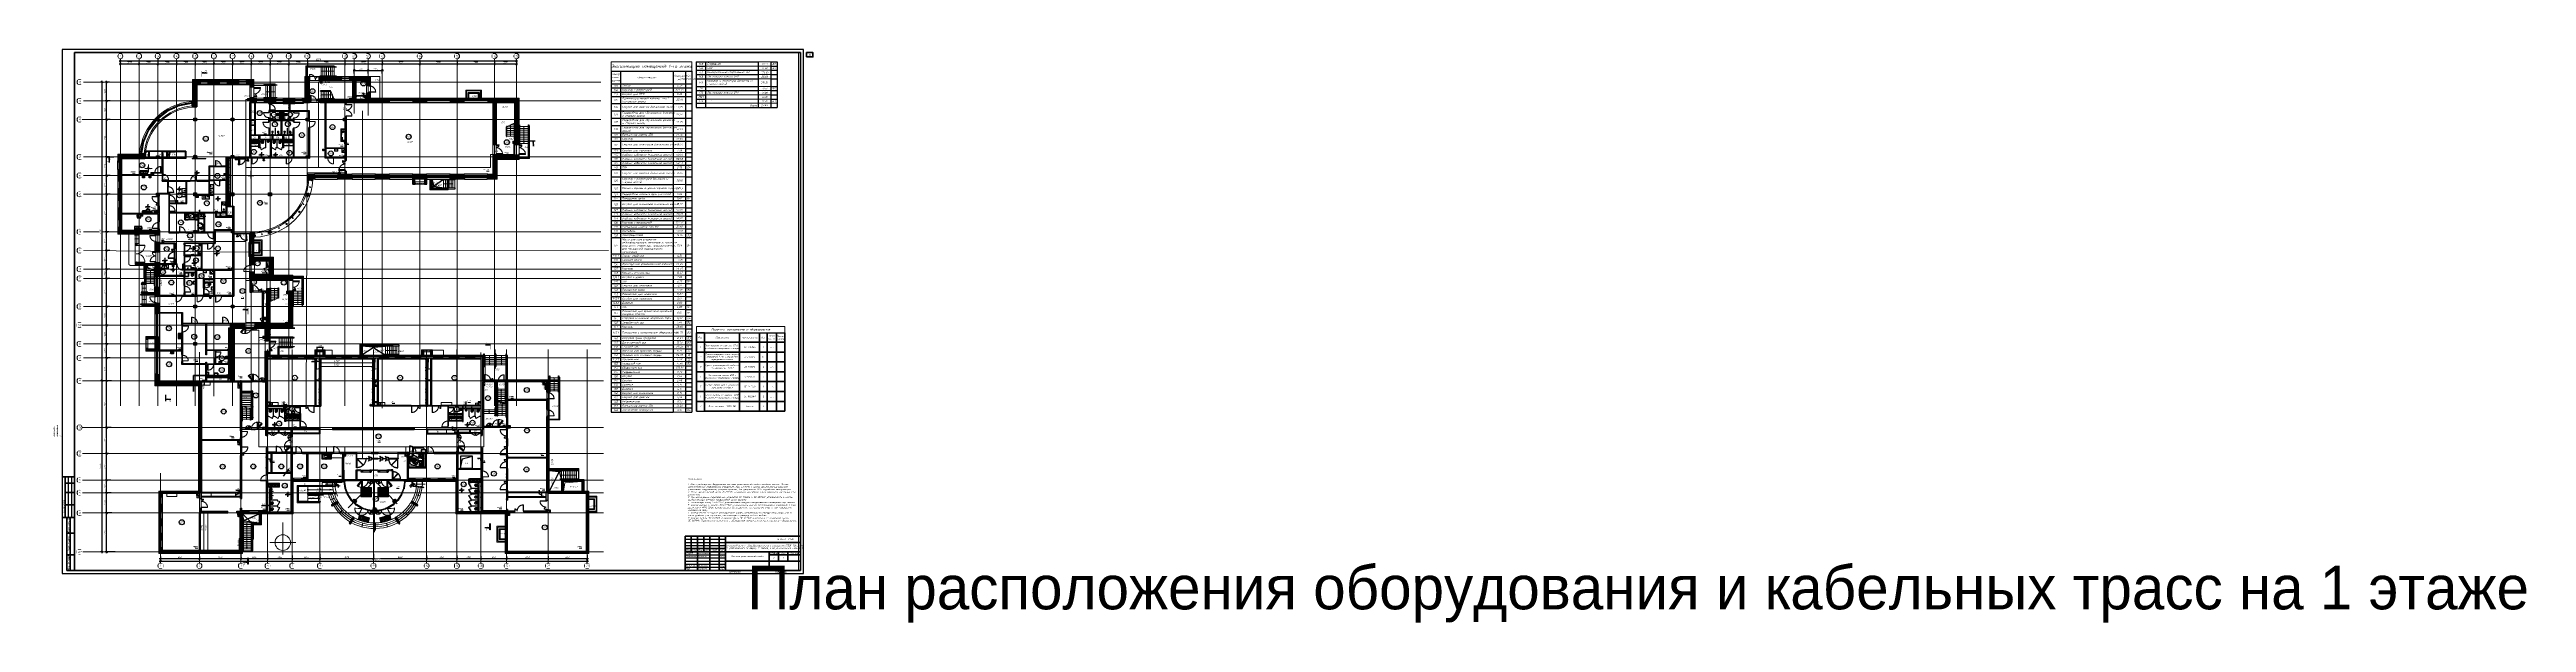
# Paper-space layout '9 План расположения оборудования и кабельных трасс на 1 этаже' of a CAD drawing. Extents: x -20 to 3952, y -79 to 841.
# The model-space entities are those that its viewports show. They can reach past a viewport. Long polylines and large blocks are cut down to what shows.
import ezdxf
from ezdxf import colors
from ezdxf.entities.mleader import LeaderData, LeaderLine
from ezdxf.enums import TextEntityAlignment as Align
from ezdxf.math import Vec2, Vec3

# ---------------------------------------------------------------- set-up
doc = ezdxf.new("R2018")
doc.units = 0
doc.header["$LTSCALE"] = 100
doc.header["$PDMODE"] = 1
doc.header["$PDSIZE"] = 200
for name, pattern in [('ACAD_ISO03W100', [30, 12, -18]), ('ADSK_Скрыто', [6, 3, -3]), ('ADSK_Штрих_ш3 п1_5', [4.5, 3, -1.5]), ('ADSK_Штриховая_ш2 п1', [3, 2, -1]), ('CENTER', [2, 1.25, -0.25, 0.25, -0.25]), ('DASHED', [19.05, 12.7, -6.35]), ('HIDDEN', [6, 4, -2]), ('HIDDEN2', [4.7625, 3.175, -1.5875]), ('STRICHPUNKT', [1, 0.5, -0.25, 0, -0.25]), ('TRATTEGGIATA', [0.75, 0.5, -0.25]), ('ГОСТ 2.303 4', [7, 5, -2, 0]), ('ГОСТ 2.303 6', [12, 8, -1.5, 1, -1.5])]:
    doc.linetypes.add(name, pattern=pattern)
doc.layers.get('Defpoints').update_dxf_attribs({"color": 42})
for name, color, linetype, lineweight in [('!!!_АР_перегородки блоки', 7, 'Continuous', 5), ('_TEXT', 189, 'Continuous', 30), ('_Скрыто_', 7, 'ADSK_Скрыто', 9), ('KR_STRIH', 8, 'Continuous', 0), ('АР_AKVA', 250, 'Continuous', 5), ('АР_Витраж', 4, 'Continuous', 15), ('АР_Двери', 5, 'Continuous', 18), ('АР_Колонны', 5, 'Continuous', 30), ('АР_Колонны Штрих', 250, 'Continuous', 5), ('АР_Лестницы', 250, 'Continuous', 15), ('АР_Лестницы ограждение', 94, 'Continuous', 25), ('АР_Маркер экспликации', 239, 'Continuous', 13), ('АР_МосжилНии_Стены', 202, 'Continuous', 30), ('АР_Навесной фасад', 5, 'Continuous', 5), ('АР_Номер помещения', 1, 'Continuous', 25), ('АР_Окна БЛОК', 250, 'Continuous', 13), ('АР_Оси', 193, 'Continuous', 9), ('АР_Оси размеры', 164, 'Continuous', 9), ('АР_Отметки', 250, 'Continuous', 15), ('АР_Перегородки витражные', 152, 'Continuous', 13), ('АР_Перегородки газоблок', 165, 'Continuous', 30), ('АР_Перегородки газоблок_Штрих', 165, 'Continuous', 5), ('АР_Перегородки пеноблок', 174, 'Continuous', 25), ('АР_Перегородки сантехнические', 216, 'Continuous', 9), ('АР_Перегородки_кирпич_Штрих', 244, 'Continuous', 5), ('АР_Подоконники', 163, 'Continuous', 9), ('АР_Помещения_площадь', 19, 'Continuous', 9), ('АР_Размеры дверей', 15, 'Continuous', 0), ('АР_Разрезы', 175, 'Continuous', 9), ('АР_стены', 250, 'Continuous', 30), ('АР_Сущ Несущая стена', 202, 'Continuous', 30), ('АР_тонкая линия', 250, 'Continuous', 0), ('АР_Тонкие', 250, 'Continuous', 5), ('АР_Утеплитель', 250, 'Continuous', 9), ('АР_Шкафы ЭОМ', 1, 'Continuous', 0), ('АР_Штриховка кирпич', 250, 'Continuous', 9), ('АР_Штриховка монолит', 250, 'Continuous', 9), ('Конструктив - Крыльца', 107, 'Continuous', 15), ('ОБОРУДОВАНИЕ', 253, 'Continuous', 5), ('Оборудование пищеблок', 250, 'Continuous', 5), ('перекр 0.3', 181, 'Continuous', 30), ('Подвал', 250, 'Continuous', 30), ('Размер шахт', 95, 'Continuous', 9), ('Сан.техника', 153, 'Continuous', 9), ('СОУЭ', 3, 'Continuous', 30), ('Специальное оборудование', 7, 'Continuous', 9), ('СС_СЭС_Кабель', 180, 'Continuous', 30), ('СС_СЭС_Оборудование', 180, 'Continuous', 30), ('текст', 7, 'Continuous', 15), ('ТХ_мебель_стац', 250, 'Continuous', 13), ('ТХ_пищеблок', 30, 'Continuous', 20), ('Эвакуация', 7, 'Continuous', 9)]:
    doc.layers.add(name, color=color, linetype=linetype, lineweight=lineweight)
for name, color, linetype in [('1', 7, 'Continuous'), ('АР_Грязь решетки', 220, 'Continuous'), ('АР_новое окно', 160, 'Continuous'), ('АР_Отверстия', 251, 'Continuous'), ('АР_Таблицы', 250, 'Continuous'), ('Козырек', 7, 'Continuous'), ('Стояки_СС', 20, 'Continuous'), ('Тонкая', 7, 'Continuous'), ('ТХ-Вода (ВК)', 170, 'Continuous'), ('ТХ_ВК_оборуд.ТХ', 250, 'Continuous'), ('ТХ_ВК_трапы', 5, 'Continuous'), ('ТХ_обор_бытовое', 14, 'Continuous'), ('ТХ_сантехника', 253, 'Continuous'), ('ТХ_турникеты', 242, 'Continuous'), ('штриховка стен', 250, 'Continuous')]:
    doc.layers.add(name, color=color, linetype=linetype)
for name, color, linetype, lineweight, true_color in [('Абонентское устройство GC-2001P1', 7, 'Continuous', 9, 0x800000), ('АР_ПБ_Двери', 7, 'Continuous', 15, 0xdb0000), ('Граница ПБ', 7, 'Continuous', 80, 0xf60404), ('Сигнальная лампа MP-0611W2', 7, 'Continuous', 13, 0x800000)]:
    doc.layers.add(name, color=color, linetype=linetype, lineweight=lineweight, true_color=true_color)
doc.layers.add('ТХ_Задание КР', color=7, linetype='Continuous', true_color=0x9a5430)
doc.layers.get('_Скрыто_').off()
doc.layers.get('АР_Размеры дверей').off()
doc.layers.get('Тонкая').off()
doc.styles.add('Arial', font='ARIALN.TTF')
doc.styles.add('DEN', font='isocpeui.ttf', dxfattribs={"width": 0.8, "height": 300})
doc.styles.add('ICOCPEUR', font='isocpeur.ttf')
doc.styles.add('ISOCPEUR', font='isocpeui.ttf', dxfattribs={"height": 250})
doc.styles.add('ISOCPEUR_2', font='isocpeur.ttf', dxfattribs={"width": 0.9, "height": 300})
doc.styles.add('METRO-STYLE', font='isocpeur.ttf', dxfattribs={"width": 0.9, "oblique": 15})
doc.styles.get("Standard").update_dxf_attribs({"font": 'arial.ttf'})
doc.styles.add('Архитект', font='isocpeur.ttf', dxfattribs={"width": 0.8, "oblique": 8})
doc.styles.add('Архитектурный размер', font='isocpeur.ttf', dxfattribs={"width": 0.8, "oblique": 8})
doc.styles.add('ГОСТ 2.304', font='CS_Gost2304.shx', dxfattribs={"oblique": 10})
doc.dimstyles.new('R_100', dxfattribs={"dimtxt": 270, "dimasz": 120, "dimexe": 100, "dimexo": 0, "dimgap": 60, "dimtad": 1, "dimdec": 0, "dimrnd": 5, "dimzin": 0, "dimdsep": 46, "dimtxsty": 'ISOCPEUR', "dimblk": 'ARCHTICK', "dimcen": 0, "dimdle": 100, "dimclrd": 256, "dimclre": 256, "dimclrt": 256, "dimadec": 0, "dimazin": 0, "dimtfac": 2, "dimtdec": 0, "dimtofl": 0, "dimtmove": 1, "dimatfit": 3, "dimfxl": 1, "dimtvp": 3, "dimtolj": 1, "dimtzin": 0, "dimarcsym": 0})
doc.dimstyles.new('СПДС', dxfattribs={"dimscale": 100, "dimtxt": 2.5, "dimasz": 2.5, "dimexe": 2, "dimexo": 0.625, "dimgap": 1, "dimtad": 1, "dimdec": 0, "dimrnd": 5, "dimtxsty": 'ГОСТ 2.304', "dimblk": 'OBLIQUE', "dimblk1": 'OBLIQUE', "dimblk2": 'OBLIQUE', "dimcen": 2.5, "dimdle": 2, "dimadec": 0, "dimazin": 2, "dimtfac": 0.75, "dimtdec": 4, "dimtmove": 1, "dimatfit": 3, "dimfxl": 1, "dimtfill": 1, "dimtolj": 1, "dimarcsym": 1})
pattern_1 = [(50, (731759.35, -210952.4), (215.17805, -18.82564), [22.5, -247.5]), (355, (731759.35, -210952.4), (-41.6254, 225.65764), [18, -198]), (100.45144, (731777.28, -210953.96), (173.55265, 206.832), [19.12206, -210.34263]), (46.1842, (731759.35, -210892.4), (320.1724, -49.65578), [33.75, -371.25]), (96.63564, (731786.03, -210896.53), (280.3986, 292.23558), [28.6831, -315.51413]), (351.18416, (731759.35, -210892.4), (280.3986, 292.2356), [27, -297]), (21, (731789.35, -210907.4), (179.07212, -120.78567), [22.5, -247.5]), (326, (731789.35, -210907.4), (72.9946, 217.54501), [18, -198]), (71.451445, (731804.27, -210917.46), (252.06671, 96.75935), [19.12206, -210.34263]), (37.5, (731759.35, -210952.394), (3.647957, 99.868156), [0, -195.6, 0, -201, 0, -198.75]), (7.5, (731759.35, -210952.39), (78.92086, 118.323514), [0, -114.6, 0, -191.1, 0, -75.75]), (327.5, (731692.45, -210952.394), (160.14673, -6.766462), [0, -75, 0, -234, 0, -310.5]), (317.5, (731662.45, -210952.4), (174.95585, 30.031495), [0, -97.5, 0, -155.4, 0, -220.5])]
pattern_2 = [(50, (731659.35, -210952.4), (215.17805, -18.82564), [22.5, -247.5]), (355, (731659.35, -210952.4), (-41.6254, 225.65764), [18, -198]), (100.45144, (731677.28, -210953.96), (173.55265, 206.832), [19.12206, -210.34263]), (46.1842, (731659.35, -210892.4), (320.1724, -49.6558), [33.75, -371.25]), (96.63564, (731686.03, -210896.53), (280.3986, 292.2356), [28.6831, -315.51413]), (351.18416, (731659.35, -210892.4), (280.3986, 292.2356), [27, -297]), (21, (731689.35, -210907.4), (179.07212, -120.78567), [22.5, -247.5]), (326, (731689.35, -210907.4), (72.9946, 217.54501), [18, -198]), (71.45144, (731704.27, -210917.46), (252.06671, 96.75935), [19.12206, -210.34263]), (37.5, (731659.35, -210952.394), (3.647957, 99.868156), [0, -195.6, 0, -201, 0, -198.75]), (7.5, (731659.35, -210952.39), (78.92086, 118.323514), [0, -114.6, 0, -191.1, 0, -75.75]), (327.5, (731592.45, -210952.394), (160.14673, -6.766462), [0, -75, 0, -234, 0, -310.5]), (317.5, (731562.45, -210952.4), (174.95585, 30.031495), [0, -97.5, 0, -155.4, 0, -220.5])]
pattern_3 = [(50, (731759.35, -211092.4), (215.17805, -18.82564), [22.5, -247.5]), (355, (731759.35, -211092.4), (-41.6254, 225.65764), [18, -198]), (100.45144, (731777.28, -211093.96), (173.55265, 206.832), [19.12206, -210.34263]), (46.1842, (731759.35, -211032.4), (320.1724, -49.6558), [33.75, -371.25]), (96.63564, (731786.03, -211036.53), (280.3986, 292.2356), [28.6831, -315.5141]), (351.18416, (731759.35, -211032.4), (280.3986, 292.2356), [27, -297]), (21, (731789.35, -211047.4), (179.07212, -120.78567), [22.5, -247.5]), (326, (731789.35, -211047.4), (72.9946, 217.54501), [18, -198]), (71.45144, (731804.27, -211057.46), (252.06671, 96.75935), [19.12206, -210.34263]), (37.5, (731759.35, -211092.394), (3.647957, 99.868156), [0, -195.6, 0, -201, 0, -198.75]), (7.5, (731759.35, -211092.39), (78.92086, 118.323514), [0, -114.6, 0, -191.1, 0, -75.75]), (327.5, (731692.45, -211092.394), (160.14673, -6.76646), [0, -75, 0, -234, 0, -310.5]), (317.5, (731662.45, -211092.4), (174.95585, 30.03149), [0, -97.5, 0, -155.4, 0, -220.5])]
pattern_4 = [(45, (-431854.21, -46525.53), (-132.58252, 132.58252), []), (45, (-431765.83, -46525.53), (-132.58252, 132.58252), [])]
pattern_5 = [(45, (-464004.21, -46525.53), (-132.58252, 132.58252), []), (45, (-463915.83, -46525.53), (-132.58252, 132.58252), [])]
pattern_6 = [(45, (-431721.17, -46129.6), (-132.58252, 132.58252), []), (45, (-431632.78, -46129.6), (-132.58252, 132.58252), [])]
pattern_7 = [(45, (-431632.31, -45746.82), (-123.743687, 123.743687), []), (45, (-431508.57, -45746.82), (-123.743687, 123.743687), [218.75, -43.75, 0, -43.75])]
pattern_8 = [(45, (731759.35, -210952.4), (-88.38835, 88.38835), []), (45, (731847.74, -210952.4), (-88.38835, 88.38835), [156.25, -31.25, 0, -31.25])]
pattern_9 = [(335.76716334, (-69115.3163, 318510.941), (0.651582564, 1.447617495), []), (65.76716334, (-69115.3163, 318510.941), (-1.447617495, 0.651582564), [])]
pattern_10 = [(50, (731859.35, -210952.4), (215.17805, -18.82564), [22.5, -247.5]), (355, (731859.35, -210952.4), (-41.6254, 225.65764), [18, -198]), (100.45144, (731877.28, -210953.96), (173.55265, 206.832), [19.12206, -210.34263]), (46.1842, (731859.35, -210892.4), (320.1724, -49.6558), [33.75, -371.25]), (96.63564, (731886.03, -210896.53), (280.3986, 292.2356), [28.6831, -315.51413]), (351.18416, (731859.35, -210892.4), (280.3986, 292.2356), [27, -297]), (21, (731889.35, -210907.4), (179.07212, -120.78567), [22.5, -247.5]), (326, (731889.35, -210907.4), (72.9946, 217.54501), [18, -198]), (71.45144, (731904.27, -210917.46), (252.06671, 96.75935), [19.12206, -210.34263]), (37.5, (731859.35, -210952.394), (3.647957, 99.868156), [0, -195.6, 0, -201, 0, -198.75]), (7.5, (731859.35, -210952.39), (78.92086, 118.323514), [0, -114.6, 0, -191.1, 0, -75.75]), (327.5, (731792.45, -210952.394), (160.14673, -6.76646), [0, -75, 0, -234, 0, -310.5]), (317.5, (731762.45, -210952.4), (174.95585, 30.03149), [0, -97.5, 0, -155.4, 0, -220.5])]
pattern_11 = [(56.05056814, (-325577.5326, -14427.2012), (-1.316880117, 0.886556827), []), (146.05056814, (-325577.5326, -14427.2012), (-0.886556827, -1.316880117), [])]
pattern_12 = [(56.05056814, (-325621.266, -14412.0042), (-1.316880117, 0.886556827), []), (146.05056814, (-325621.266, -14412.0042), (-0.886556827, -1.316880117), [])]
pattern_13 = [(45, (731759.35, -210952.394), (-35.355339, 35.355339), [])]
pattern_14 = [(225.037216, (731759.35, -210952.39), (61.91202, -61.831642), []), (315.037216, (731759.35, -210952.39), (61.831642, 61.91202), [])]

# ---------------------------------------------------------------- blocks, each defined once
blk = doc.blocks.new('*U60')
at = {"linetype": 'Continuous', "lineweight": 25}
for p, q in [((1189, 841), (0, 841)), ((0, 841), (0, 0)), ((1189, 0), (1189, 841)), ((10, 155), (10, 90)), ((15, 155), (15, 90)), ((999, 55), (1064, 55)), ((999, 50), (1064, 50)), ((999, 45), (1064, 45)), ((0, 0), (1189, 0)), ((999, 30), (1064, 30)), ((999, 25), (1064, 25)), ((999, 20), (1064, 20)), ((999, 15), (1064, 15)), ((999, 10), (1064, 10))]:
    blk.add_line(p, q, dxfattribs=at)
at = {"linetype": 'Continuous', "lineweight": 60}
for p, q in [((1184, 836), (20, 836)), ((20, 836), (20, 5)), ((1184, 5), (1184, 836)), ((20, 155), (0, 155)), ((5, 155), (5, 90)), ((20, 145), (5, 145)), ((20, 130), (5, 130)), ((20, 90), (0, 90)), ((20, 110), (5, 110)), ((8, 90), (8, 5)), ((13, 90), (13, 5)), ((8, 65), (20, 65)), ((999, 60), (1184, 60)), ((999, 5), (999, 60)), ((999, 40), (1064, 40)), ((1009, 60), (1009, 35)), ((1019, 60), (1019, 5)), ((1029, 60), (1029, 35)), ((1039, 60), (1039, 5)), ((1054, 60), (1054, 5)), ((1064, 5), (1064, 60)), ((1064, 50), (1184, 50)), ((1184, 5), (1184, 60)), ((8, 30), (20, 30)), ((8, 5), (20, 5)), ((20, 5), (1184, 5)), ((999, 35), (1184, 35)), ((1064, 20), (1184, 20)), ((1134, 35), (1134, 5)), ((1134, 30), (1184, 30)), ((1149, 35), (1149, 20)), ((1164, 35), (1164, 20))]:
    blk.add_line(p, q, dxfattribs=at)
at = {"linetype": 'Continuous', "lineweight": 40}
blk.add_line((1134, 5), (1134, 35), dxfattribs=at)
at = {"lineweight": 60}
blk.add_lwpolyline([(1194, 829), (1204, 829), (1204, 836), (1194, 836)], close=True, dxfattribs=at)
at = {"linetype": 'Continuous', "rotation": 90, "style": 'ISOCPEUR'}
for s, insert, char_height, width, attachment_point in [('########################', (-12.5, 176), 2.5, 19, 4), ('#####', (-12.5, 215), 2.5, 10, 5), ('#########################', (-7.5, 176), 2.5, 19, 4), ('#####', (-7.5, 215), 2.5, 10, 5), ('#####', (-2.5, 215), 2.5, 10, 5), ('Согласовано', (-17.5, 172.5), 3, 35, 5), ('Гл. спец ВК', (-12.5, 156), 2.5, 19, 4), ('Гл. спец ЭОМ', (-7.5, 156), 2.5, 19, 4), ('######################', (-7.5, 111), 2.5, 19, 4), ('########################', (-2.5, 111), 2.5, 19, 4), ('#####', (-12.5, 150), 2.5, 10, 5), ('######', (-12.5, 111), 2.5, 19, 4), ('#####', (-7.5, 150), 2.5, 10, 5), ('#####', (-2.5, 150), 2.5, 10, 5), ('ГАП', (-12.5, 91), 2.5, 19, 4), ('Гл. констр. ', (-7.5, 91), 2.5, 19, 4), ('Гл. спец ОВ', (-2.5, 91), 2.5, 19, 4), ('Согласовано', (2.5, 107.5), 2.5, 35, 5), ('Взам. инв. №', (10.5, 77.5), 2.5, 25, 5), ('Подп. и дата', (10.5, 47.5), 2.5, 35, 5), ('Инв. № подл.', (10.5, 17.5), 2.5, 25, 5)]:
    blk.add_mtext(s, dxfattribs=dict(at, insert=insert, char_height=char_height, width=width, attachment_point=attachment_point))
at = {"linetype": 'Continuous', "char_height": 2.5, "style": 'ISOCPEUR'}
for s, insert, width, attachment_point in [('Капитальный ремонт общеобразовательного учреждения (ГБОУ "Школа № 429"). расположеного по адресу: г. Москва, 5-ая ул. Соколиной Горы д. 14', (1124, 42.5), 120, 5), ('16-25//Г-Р-СДС', (1174, 55), 110, 6), ('Разраб.', (1000, 32.5), 19, 4), ('Проверил', (1000, 27.5), 19, 4), ('Н. контр.', (1000, 12.5), 19, 4), ('ГИП', (1000, 7.5), 19, 4), ('Сошников', (1020, 32.5), 19, 4), ('Поляков', (1020, 27.5), 19, 4), ('Воробьев', (1020, 12.5), 19, 4), ('Маркова', (1020, 7.5), 19, 4), ('06.26', (1055.3, 32.5), 10, 4), ('06.26', (1055.3, 27.5), 10, 4), ('06.26', (1055.3, 12.5), 10, 4), ('06.26', (1055.3, 7.4), 10, 4), ('Копировал', (1078.5, 2.5), 25, 5), ('Р', (1141.5, 25), 15, 5), ('Формат', (1149.5, 2.5), 16, 5)]:
    blk.add_mtext(s, dxfattribs=dict(at, insert=insert, width=width, attachment_point=attachment_point))
at = {"char_height": 2.5, "attachment_point": 5, "style": 'ISOCPEUR'}
for s, insert, width in [('Изм.', (1004, 37.5), 10), ('Кол.уч', (1014, 37.5), 10), ('Лист', (1024, 37.5), 10), ('№док', (1034, 37.5), 10), ('Подп.', (1046.5, 37.5), 15), ('Дата', (1059, 37.5), 10), ('Стадия', (1141.5, 32.5), 15), ('Лист', (1156.5, 32.5), 15), ('Листов', (1174, 32.5), 20)]:
    blk.add_mtext(s, dxfattribs=dict(at, insert=insert, width=width))
at = {"linetype": 'Continuous', "insert": (1099, 27.5), "char_height": 2.5, "width": 70, "attachment_point": 5, "line_spacing_factor": 0.8, "style": 'ISOCPEUR'}
blk.add_mtext('Система двухсторонней связи', dxfattribs=at)
at = {"style": 'ISOCPEUR'}
for tag, p in [('Сквозная_нумерация', (1199, 832.5)), ('Форма3_номер_листа', (1156.5, 25)), ('Форма3_количество_листов', (1174, 25))]:
    blk.add_attdef(tag, text='', height=2.5, dxfattribs=at).set_placement(p, align=Align.MIDDLE_CENTER)
blk.add_attdef('Форма3_дополнительный_шифр', text='', height=2.5, dxfattribs=at).set_placement((1174, 55), align=Align.MIDDLE_LEFT)
at = {"lineweight": 30, "flags": 104}
blk.add_attdef('Форма3_наименование_чертежа', text='', height=2.5, dxfattribs=at).set_placement((1099, 12.5), align=Align.MIDDLE_CENTER)
at = {"style": 'ISOCPEUR', "flags": 8}
blk.add_attdef('Формат', (1157.5, 1.5), '', height=2.5, dxfattribs=at)
blk.add_wipeout([(-20, 220), (-0.5, 220), (-0.5, 90), (-20, 90)])
blk = doc.blocks.new('*U83')
h = blk.add_hatch(color=8)
h.dxf.hatch_style = 1
edge = h.paths.add_edge_path()
edge.add_arc((0, 0), 27.6, 359.64, 719.64)
h = blk.add_hatch(color=8)
h.dxf.hatch_style = 1
h.paths.add_polyline_path([(1200, -44), (1200, 44), (1500, 0)])
at = {"color": 8}
blk.add_line((1500, 0), (0, 0), dxfattribs=at)
blk.add_lwpolyline([(1200, 44), (1200, -44), (1500, 0), (1200, 44)], dxfattribs=at)
blk.add_circle((0, 0), 27.6, dxfattribs=at)
blk = doc.blocks.new('_DotSmall')
at = {"color": 0, "linetype": 'ByBlock', "const_width": 0.5}
blk.add_lwpolyline([(-0.0625, 0, 1), (0.0625, 0, 1)], format="xyb", close=True, dxfattribs=at)
blk = doc.blocks.new('*U77')
h = blk.add_hatch(color=8)
h.dxf.hatch_style = 1
edge = h.paths.add_edge_path()
edge.add_arc((0, 0), 27.6, 359.64, 719.64)
h = blk.add_hatch(color=8)
h.dxf.hatch_style = 1
h.paths.add_polyline_path([(2400, -44), (2400, 44), (2700, 0)])
at = {"color": 8}
blk.add_line((2700, 0), (0, 0), dxfattribs=at)
blk.add_lwpolyline([(2400, 44), (2400, -44), (2700, 0), (2400, 44)], dxfattribs=at)
blk.add_circle((0, 0), 27.6, dxfattribs=at)
blk = doc.blocks.new('*U80')
h = blk.add_hatch(color=8)
h.dxf.hatch_style = 1
edge = h.paths.add_edge_path()
edge.add_arc((0, 0), 27.6, 359.64, 719.64)
h = blk.add_hatch(color=8)
h.dxf.hatch_style = 1
h.paths.add_polyline_path([(1800, -44), (1800, 44), (2100, 0)])
at = {"color": 8}
blk.add_line((2100, 0), (0, 0), dxfattribs=at)
blk.add_lwpolyline([(1800, 44), (1800, -44), (2100, 0), (1800, 44)], dxfattribs=at)
blk.add_circle((0, 0), 27.6, dxfattribs=at)
blk = doc.blocks.new('*U581')
h = blk.add_hatch(color=8)
h.dxf.hatch_style = 1
edge = h.paths.add_edge_path()
edge.add_arc((0, 0), 27.6, 359.64, 719.64)
h = blk.add_hatch(color=8)
h.dxf.hatch_style = 1
h.paths.add_polyline_path([(1800, -44), (1800, 44), (2100, 0)])
at = {"color": 8}
blk.add_line((2100, 0), (0, 0), dxfattribs=at)
blk.add_lwpolyline([(1800, 44), (1800, -44), (2100, 0), (1800, 44)], dxfattribs=at)
blk.add_circle((0, 0), 27.6, dxfattribs=at)
blk = doc.blocks.new('сан.техника')
at = {"layer": 'Сан.техника', "color": 8, "linetype": 'Continuous', "lineweight": 5}
for p, q in [((-27, 168), (-79, 161)), ((-27, 168), (-79, 161)), ((-79, 139), (-27, 132)), ((-79, 139), (-27, 132)), ((25, 175), (-17, 171)), ((25, 175), (-17, 171)), ((-17, 129), (25, 125)), ((-17, 129), (25, 125)), ((-15, 164), (0, 164)), ((-15, 164), (0, 164)), ((0, 136), (-15, 136)), ((0, 136), (-15, 136)), ((0, 164), (0, 136)), ((0, 164), (0, 136))]:
    blk.add_line(p, q, dxfattribs=at)
for points in [[(59, 350), (-341, 350), (-341, -50), (59, -50)], [(0, 300), (-300, 300), (-300, 0), (0, 0)], [(0, 300), (-300, 300), (-300, 0), (0, 0)]]:
    blk.add_lwpolyline(points, close=True, dxfattribs=at)
for centre, radius, start, end in [((-78, 150), 11.2, 97.13862, 262.86077), ((-78, 150), 11.2, 97.13862, 262.86077), ((-15, 150), 21.1, 122.77072, 237.22867), ((-15, 150), 21.1, 122.77072, 237.22867), ((-15, 150), 13.6, 89.99969, 269.99969), ((-15, 150), 13.6, 89.99969, 269.99969), ((-15, 150), 21.1, 95.1693, 122.77072), ((-15, 150), 21.1, 95.1693, 122.77072), ((-15, 150), 21.1, 237.22867, 264.83008), ((-15, 150), 21.1, 237.22867, 264.83008), ((25, 150), 25, 269.99969, 89.99969), ((25, 150), 25, 269.99969, 89.99969)]:
    blk.add_arc(centre, radius, start, end, dxfattribs=at)
blk = doc.blocks.new('_Oblique')
at = {"color": 0, "linetype": 'ByBlock', "lineweight": -2}
blk.add_line((-0.5, -0.5), (0.5, 0.5), dxfattribs=at)
blk = doc.blocks.new('*D990')
at = {"layer": 'Defpoints', "color": 0, "ltscale": 100, "transparency": 16777216}
for p in [(511313, -149497), (512211, -149497), (512746, -155747)]:
    blk.add_point(p, dxfattribs=at)
at = {"layer": 'АР_Оси размеры', "color": 8, "lineweight": -2, "ltscale": 100, "transparency": 16777216}
for p, q in [((512149, -149497), (511113, -149497)), ((511313, -155947), (511313, -149297)), ((512684, -155747), (511113, -155747))]:
    blk.add_line(p, q, dxfattribs=at)
at = {"layer": 'АР_Оси размеры', "color": 8, "lineweight": -2, "ltscale": 100, "transparency": 16777216, "xscale": 250, "yscale": 250, "zscale": 250}
for p, rotation in [((511313, -149497), 90), ((511313, -155747), 270)]:
    blk.add_blockref('_Oblique', p, dxfattribs=dict(at, rotation=rotation))
at = {"layer": 'АР_Оси размеры', "color": 8, "ltscale": 100, "transparency": 16777216, "insert": (511088, -152622), "char_height": 250, "attachment_point": 5, "rotation": 90, "style": 'ГОСТ 2.304', "bg_fill": 3, "box_fill_scale": 1.1, "bg_fill_color": 256, "bg_fill_true_color": 13158600, "bg_fill_transparency": 0}
blk.add_mtext('\\A1;6250', dxfattribs=at)
blk = doc.blocks.new('*D991')
at = {"layer": 'АР_Оси размеры', "color": 8, "lineweight": -2, "ltscale": 100, "transparency": 16777216}
for p, q in [((512072, -146237), (511113, -146237)), ((511313, -149697), (511313, -146037)), ((512149, -149497), (511113, -149497))]:
    blk.add_line(p, q, dxfattribs=at)
at = {"layer": 'АР_Оси размеры', "color": 8, "lineweight": -2, "ltscale": 100, "transparency": 16777216, "xscale": 250, "yscale": 250, "zscale": 250}
for p, rotation in [((511313, -146237), 90), ((511313, -149497), 270)]:
    blk.add_blockref('_Oblique', p, dxfattribs=dict(at, rotation=rotation))
at = {"layer": 'АР_Оси размеры', "color": 8, "ltscale": 100, "transparency": 16777216, "insert": (511088, -147867), "char_height": 250, "attachment_point": 5, "rotation": 90, "style": 'ГОСТ 2.304', "bg_fill": 3, "box_fill_scale": 1.1, "bg_fill_color": 256, "bg_fill_true_color": 13158600, "bg_fill_transparency": 0}
blk.add_mtext('\\A1;3260', dxfattribs=at)
at = {"layer": 'Defpoints', "color": 0, "ltscale": 100, "transparency": 16777216}
for p in [(511313, -146237), (512134, -146237), (512211, -149497)]:
    blk.add_point(p, dxfattribs=at)
blk = doc.blocks.new('*D992')
at = {"layer": 'Defpoints', "color": 0, "ltscale": 100, "transparency": 16777216}
for p in [(519955, -156395), (526205, -156395), (526205, -156805)]:
    blk.add_point(p, dxfattribs=at)
at = {"layer": 'АР_Оси размеры', "color": 8, "lineweight": -2, "ltscale": 100, "transparency": 16777216}
for p, q in [((519755, -156805), (526405, -156805)), ((519955, -156458), (519955, -157005)), ((526205, -156458), (526205, -157005))]:
    blk.add_line(p, q, dxfattribs=at)
at = {"layer": 'АР_Оси размеры', "color": 8, "lineweight": -2, "ltscale": 100, "transparency": 16777216, "xscale": 250, "yscale": 250, "zscale": 250, "rotation": 180}
blk.add_blockref('_Oblique', (519955, -156805), dxfattribs=at)
at = {"layer": 'АР_Оси размеры', "color": 8, "lineweight": -2, "ltscale": 100, "transparency": 16777216, "xscale": 250, "yscale": 250, "zscale": 250}
blk.add_blockref('_Oblique', (526205, -156805), dxfattribs=at)
at = {"layer": 'АР_Оси размеры', "color": 8, "ltscale": 100, "transparency": 16777216, "insert": (523080, -156580), "char_height": 250, "attachment_point": 5, "style": 'ГОСТ 2.304', "bg_fill": 3, "box_fill_scale": 1.1, "bg_fill_color": 256, "bg_fill_true_color": 13158600, "bg_fill_transparency": 0}
blk.add_mtext('\\A1;6250', dxfattribs=at)
blk = doc.blocks.new('*D993')
at = {"layer": 'Defpoints', "color": 0, "ltscale": 100, "transparency": 16777216}
for p in [(526205, -156395), (532855, -155982), (532855, -156805)]:
    blk.add_point(p, dxfattribs=at)
at = {"layer": 'АР_Оси размеры', "color": 8, "lineweight": -2, "ltscale": 100, "transparency": 16777216}
for p, q in [((526005, -156805), (533055, -156805)), ((526205, -156458), (526205, -157005)), ((532855, -156044), (532855, -157005))]:
    blk.add_line(p, q, dxfattribs=at)
at = {"layer": 'АР_Оси размеры', "color": 8, "lineweight": -2, "ltscale": 100, "transparency": 16777216, "xscale": 250, "yscale": 250, "zscale": 250, "rotation": 180}
blk.add_blockref('_Oblique', (526205, -156805), dxfattribs=at)
at = {"layer": 'АР_Оси размеры', "color": 8, "lineweight": -2, "ltscale": 100, "transparency": 16777216, "xscale": 250, "yscale": 250, "zscale": 250}
blk.add_blockref('_Oblique', (532855, -156805), dxfattribs=at)
at = {"layer": 'АР_Оси размеры', "color": 8, "ltscale": 100, "transparency": 16777216, "insert": (529530, -156580), "char_height": 250, "attachment_point": 5, "style": 'ГОСТ 2.304', "bg_fill": 3, "box_fill_scale": 1.1, "bg_fill_color": 256, "bg_fill_true_color": 13158600, "bg_fill_transparency": 0}
blk.add_mtext('\\A1;6650', dxfattribs=at)
blk = doc.blocks.new('*D994')
at = {"layer": 'АР_Оси размеры', "color": 8, "lineweight": -2, "ltscale": 100, "transparency": 16777216}
for p, q in [((532655, -156805), (537320, -156805)), ((532855, -156044), (532855, -157005)), ((537120, -156044), (537120, -157005))]:
    blk.add_line(p, q, dxfattribs=at)
at = {"layer": 'АР_Оси размеры', "color": 8, "lineweight": -2, "ltscale": 100, "transparency": 16777216, "xscale": 250, "yscale": 250, "zscale": 250, "rotation": 180}
blk.add_blockref('_Oblique', (532855, -156805), dxfattribs=at)
at = {"layer": 'АР_Оси размеры', "color": 8, "lineweight": -2, "ltscale": 100, "transparency": 16777216, "xscale": 250, "yscale": 250, "zscale": 250}
blk.add_blockref('_Oblique', (537120, -156805), dxfattribs=at)
at = {"layer": 'АР_Оси размеры', "color": 8, "ltscale": 100, "transparency": 16777216, "insert": (534988, -156580), "char_height": 250, "attachment_point": 5, "style": 'ГОСТ 2.304', "bg_fill": 3, "box_fill_scale": 1.1, "bg_fill_color": 256, "bg_fill_true_color": 13158600, "bg_fill_transparency": 0}
blk.add_mtext('\\A1;4265', dxfattribs=at)
at = {"layer": 'Defpoints', "color": 0, "ltscale": 100, "transparency": 16777216}
for p in [(532855, -155982), (537120, -155982), (537120, -156805)]:
    blk.add_point(p, dxfattribs=at)
blk = doc.blocks.new('*D995')
at = {"layer": 'АР_Оси размеры', "color": 8, "lineweight": -2, "ltscale": 100, "transparency": 16777216}
for p, q in [((536920, -156805), (541275, -156805)), ((537120, -156044), (537120, -157005)), ((541075, -156345), (541075, -157005))]:
    blk.add_line(p, q, dxfattribs=at)
at = {"layer": 'АР_Оси размеры', "color": 8, "lineweight": -2, "ltscale": 100, "transparency": 16777216, "xscale": 250, "yscale": 250, "zscale": 250, "rotation": 180}
blk.add_blockref('_Oblique', (537120, -156805), dxfattribs=at)
at = {"layer": 'АР_Оси размеры', "color": 8, "lineweight": -2, "ltscale": 100, "transparency": 16777216, "xscale": 250, "yscale": 250, "zscale": 250}
blk.add_blockref('_Oblique', (541075, -156805), dxfattribs=at)
at = {"layer": 'АР_Оси размеры', "color": 8, "ltscale": 100, "transparency": 16777216, "insert": (539098, -156580), "char_height": 250, "attachment_point": 5, "style": 'ГОСТ 2.304', "bg_fill": 3, "box_fill_scale": 1.1, "bg_fill_color": 256, "bg_fill_true_color": 13158600, "bg_fill_transparency": 0}
blk.add_mtext('\\A1;3955', dxfattribs=at)
at = {"layer": 'Defpoints', "color": 0, "ltscale": 100, "transparency": 16777216}
for p in [(537120, -155982), (541075, -156282), (541075, -156805)]:
    blk.add_point(p, dxfattribs=at)
blk = doc.blocks.new('*D996')
at = {"layer": 'АР_Оси размеры', "color": 8, "lineweight": -2, "ltscale": 100, "transparency": 16777216}
for p, q in [((540875, -156805), (545730, -156805)), ((541075, -156345), (541075, -157005)), ((545530, -156026), (545530, -157005))]:
    blk.add_line(p, q, dxfattribs=at)
at = {"layer": 'АР_Оси размеры', "color": 8, "lineweight": -2, "ltscale": 100, "transparency": 16777216, "xscale": 250, "yscale": 250, "zscale": 250, "rotation": 180}
blk.add_blockref('_Oblique', (541075, -156805), dxfattribs=at)
at = {"layer": 'АР_Оси размеры', "color": 8, "lineweight": -2, "ltscale": 100, "transparency": 16777216, "xscale": 250, "yscale": 250, "zscale": 250}
blk.add_blockref('_Oblique', (545530, -156805), dxfattribs=at)
at = {"layer": 'АР_Оси размеры', "color": 8, "ltscale": 100, "transparency": 16777216, "insert": (543303, -156580), "char_height": 250, "attachment_point": 5, "style": 'ГОСТ 2.304', "bg_fill": 3, "box_fill_scale": 1.1, "bg_fill_color": 256, "bg_fill_true_color": 13158600, "bg_fill_transparency": 0}
blk.add_mtext('\\A1;4455', dxfattribs=at)
at = {"layer": 'Defpoints', "color": 0, "ltscale": 100, "transparency": 16777216}
for p in [(541075, -156282), (545530, -155964), (545530, -156805)]:
    blk.add_point(p, dxfattribs=at)
blk = doc.blocks.new('*D997')
at = {"layer": 'Defpoints', "color": 0, "ltscale": 100, "transparency": 16777216}
for p in [(545530, -155964), (554100, -155964), (554100, -156805)]:
    blk.add_point(p, dxfattribs=at)
at = {"layer": 'АР_Оси размеры', "color": 8, "lineweight": -2, "ltscale": 100, "transparency": 16777216}
for p, q in [((545330, -156805), (554300, -156805)), ((545530, -156026), (545530, -157005)), ((554100, -156026), (554100, -157005))]:
    blk.add_line(p, q, dxfattribs=at)
at = {"layer": 'АР_Оси размеры', "color": 8, "lineweight": -2, "ltscale": 100, "transparency": 16777216, "xscale": 250, "yscale": 250, "zscale": 250, "rotation": 180}
blk.add_blockref('_Oblique', (545530, -156805), dxfattribs=at)
at = {"layer": 'АР_Оси размеры', "color": 8, "lineweight": -2, "ltscale": 100, "transparency": 16777216, "xscale": 250, "yscale": 250, "zscale": 250}
blk.add_blockref('_Oblique', (554100, -156805), dxfattribs=at)
at = {"layer": 'АР_Оси размеры', "color": 8, "ltscale": 100, "transparency": 16777216, "insert": (549815, -156580), "char_height": 250, "attachment_point": 5, "style": 'ГОСТ 2.304', "bg_fill": 3, "box_fill_scale": 1.1, "bg_fill_color": 256, "bg_fill_true_color": 13158600, "bg_fill_transparency": 0}
blk.add_mtext('\\A1;8570', dxfattribs=at)
blk = doc.blocks.new('*D998')
at = {"layer": 'Defpoints', "color": 0, "ltscale": 100, "transparency": 16777216}
for p in [(554100, -155964), (562640, -156231), (562640, -156805)]:
    blk.add_point(p, dxfattribs=at)
at = {"layer": 'АР_Оси размеры', "color": 8, "lineweight": -2, "ltscale": 100, "transparency": 16777216}
for p, q in [((553900, -156805), (562840, -156805)), ((554100, -156026), (554100, -157005)), ((562640, -156294), (562640, -157005))]:
    blk.add_line(p, q, dxfattribs=at)
at = {"layer": 'АР_Оси размеры', "color": 8, "lineweight": -2, "ltscale": 100, "transparency": 16777216, "xscale": 250, "yscale": 250, "zscale": 250, "rotation": 180}
blk.add_blockref('_Oblique', (554100, -156805), dxfattribs=at)
at = {"layer": 'АР_Оси размеры', "color": 8, "lineweight": -2, "ltscale": 100, "transparency": 16777216, "xscale": 250, "yscale": 250, "zscale": 250}
blk.add_blockref('_Oblique', (562640, -156805), dxfattribs=at)
at = {"layer": 'АР_Оси размеры', "color": 8, "ltscale": 100, "transparency": 16777216, "insert": (558370, -156580), "char_height": 250, "attachment_point": 5, "style": 'ГОСТ 2.304', "bg_fill": 3, "box_fill_scale": 1.1, "bg_fill_color": 256, "bg_fill_true_color": 13158600, "bg_fill_transparency": 0}
blk.add_mtext('\\A1;8540', dxfattribs=at)
blk = doc.blocks.new('*D999')
at = {"layer": 'АР_Оси размеры', "color": 8, "lineweight": -2, "ltscale": 100, "transparency": 16777216}
for p, q in [((567290, -156805), (571520, -156805)), ((567490, -156294), (567490, -157005)), ((571320, -156446), (571320, -157005))]:
    blk.add_line(p, q, dxfattribs=at)
at = {"layer": 'АР_Оси размеры', "color": 8, "lineweight": -2, "ltscale": 100, "transparency": 16777216, "xscale": 250, "yscale": 250, "zscale": 250, "rotation": 180}
blk.add_blockref('_Oblique', (567490, -156805), dxfattribs=at)
at = {"layer": 'АР_Оси размеры', "color": 8, "lineweight": -2, "ltscale": 100, "transparency": 16777216, "xscale": 250, "yscale": 250, "zscale": 250}
blk.add_blockref('_Oblique', (571320, -156805), dxfattribs=at)
at = {"layer": 'АР_Оси размеры', "color": 8, "ltscale": 100, "transparency": 16777216, "insert": (569405, -156580), "char_height": 250, "attachment_point": 5, "style": 'ГОСТ 2.304', "bg_fill": 3, "box_fill_scale": 1.1, "bg_fill_color": 256, "bg_fill_true_color": 13158600, "bg_fill_transparency": 0}
blk.add_mtext('\\A1;3830', dxfattribs=at)
at = {"layer": 'Defpoints', "color": 0, "ltscale": 100, "transparency": 16777216}
for p in [(567490, -156231), (571320, -156383), (571320, -156805)]:
    blk.add_point(p, dxfattribs=at)
blk = doc.blocks.new('*D1000')
at = {"layer": 'АР_Оси размеры', "color": 8, "lineweight": -2, "ltscale": 100, "transparency": 16777216}
for p, q in [((571120, -156805), (575670, -156805)), ((571320, -156446), (571320, -157005)), ((575470, -156446), (575470, -157005))]:
    blk.add_line(p, q, dxfattribs=at)
at = {"layer": 'АР_Оси размеры', "color": 8, "lineweight": -2, "ltscale": 100, "transparency": 16777216, "xscale": 250, "yscale": 250, "zscale": 250, "rotation": 180}
blk.add_blockref('_Oblique', (571320, -156805), dxfattribs=at)
at = {"layer": 'АР_Оси размеры', "color": 8, "lineweight": -2, "ltscale": 100, "transparency": 16777216, "xscale": 250, "yscale": 250, "zscale": 250}
blk.add_blockref('_Oblique', (575470, -156805), dxfattribs=at)
at = {"layer": 'АР_Оси размеры', "color": 8, "ltscale": 100, "transparency": 16777216, "insert": (573395, -156580), "char_height": 250, "attachment_point": 5, "style": 'ГОСТ 2.304', "bg_fill": 3, "box_fill_scale": 1.1, "bg_fill_color": 256, "bg_fill_true_color": 13158600, "bg_fill_transparency": 0}
blk.add_mtext('\\A1;4150', dxfattribs=at)
at = {"layer": 'Defpoints', "color": 0, "ltscale": 100, "transparency": 16777216}
for p in [(571320, -156383), (575470, -156383), (575470, -156805)]:
    blk.add_point(p, dxfattribs=at)
blk = doc.blocks.new('*D1001')
at = {"layer": 'Defpoints', "color": 0, "ltscale": 100, "transparency": 16777216}
for p in [(575470, -156383), (582120, -156383), (582120, -156805)]:
    blk.add_point(p, dxfattribs=at)
at = {"layer": 'АР_Оси размеры', "color": 8, "lineweight": -2, "ltscale": 100, "transparency": 16777216}
for p, q in [((575270, -156805), (582320, -156805)), ((575470, -156446), (575470, -157005)), ((582120, -156446), (582120, -157005))]:
    blk.add_line(p, q, dxfattribs=at)
at = {"layer": 'АР_Оси размеры', "color": 8, "lineweight": -2, "ltscale": 100, "transparency": 16777216, "xscale": 250, "yscale": 250, "zscale": 250, "rotation": 180}
blk.add_blockref('_Oblique', (575470, -156805), dxfattribs=at)
at = {"layer": 'АР_Оси размеры', "color": 8, "lineweight": -2, "ltscale": 100, "transparency": 16777216, "xscale": 250, "yscale": 250, "zscale": 250}
blk.add_blockref('_Oblique', (582120, -156805), dxfattribs=at)
at = {"layer": 'АР_Оси размеры', "color": 8, "ltscale": 100, "transparency": 16777216, "insert": (578795, -156580), "char_height": 250, "attachment_point": 5, "style": 'ГОСТ 2.304', "bg_fill": 3, "box_fill_scale": 1.1, "bg_fill_color": 256, "bg_fill_true_color": 13158600, "bg_fill_transparency": 0}
blk.add_mtext('\\A1;6650', dxfattribs=at)
blk = doc.blocks.new('*D1002')
at = {"layer": 'Defpoints', "color": 0, "ltscale": 100, "transparency": 16777216}
for p in [(582120, -156383), (588370, -156144), (588370, -156805)]:
    blk.add_point(p, dxfattribs=at)
at = {"layer": 'АР_Оси размеры', "color": 8, "lineweight": -2, "ltscale": 100, "transparency": 16777216}
for p, q in [((581920, -156805), (588570, -156805)), ((582120, -156446), (582120, -157005)), ((588370, -156206), (588370, -157005))]:
    blk.add_line(p, q, dxfattribs=at)
at = {"layer": 'АР_Оси размеры', "color": 8, "lineweight": -2, "ltscale": 100, "transparency": 16777216, "xscale": 250, "yscale": 250, "zscale": 250, "rotation": 180}
blk.add_blockref('_Oblique', (582120, -156805), dxfattribs=at)
at = {"layer": 'АР_Оси размеры', "color": 8, "lineweight": -2, "ltscale": 100, "transparency": 16777216, "xscale": 250, "yscale": 250, "zscale": 250}
blk.add_blockref('_Oblique', (588370, -156805), dxfattribs=at)
at = {"layer": 'АР_Оси размеры', "color": 8, "ltscale": 100, "transparency": 16777216, "insert": (585245, -156580), "char_height": 250, "attachment_point": 5, "style": 'ГОСТ 2.304', "bg_fill": 3, "box_fill_scale": 1.1, "bg_fill_color": 256, "bg_fill_true_color": 13158600, "bg_fill_transparency": 0}
blk.add_mtext('\\A1;6250', dxfattribs=at)
blk = doc.blocks.new('*D1003')
at = {"layer": 'АР_Оси размеры', "color": 8, "lineweight": -2, "ltscale": 100, "transparency": 16777216}
for p, q in [((511998, -144207), (511113, -144207)), ((512072, -146237), (511113, -146237)), ((511313, -146437), (511313, -144007))]:
    blk.add_line(p, q, dxfattribs=at)
at = {"layer": 'АР_Оси размеры', "color": 8, "lineweight": -2, "ltscale": 100, "transparency": 16777216, "xscale": 250, "yscale": 250, "zscale": 250}
for p, rotation in [((511313, -144207), 90), ((511313, -146237), 270)]:
    blk.add_blockref('_Oblique', p, dxfattribs=dict(at, rotation=rotation))
at = {"layer": 'АР_Оси размеры', "color": 8, "ltscale": 100, "transparency": 16777216, "insert": (511088, -145222), "char_height": 250, "attachment_point": 5, "rotation": 90, "style": 'ГОСТ 2.304', "bg_fill": 3, "box_fill_scale": 1.1, "bg_fill_color": 256, "bg_fill_true_color": 13158600, "bg_fill_transparency": 0}
blk.add_mtext('\\A1;2030', dxfattribs=at)
at = {"layer": 'Defpoints', "color": 0, "ltscale": 100, "transparency": 16777216}
for p in [(511313, -144207), (512061, -144207), (512134, -146237)]:
    blk.add_point(p, dxfattribs=at)
blk = doc.blocks.new('*D1004')
at = {"layer": 'АР_Оси размеры', "color": 8, "lineweight": -2, "ltscale": 100, "transparency": 16777216}
for p, q in [((511600, -139957), (511113, -139957)), ((511313, -144407), (511313, -139757)), ((511998, -144207), (511113, -144207))]:
    blk.add_line(p, q, dxfattribs=at)
at = {"layer": 'АР_Оси размеры', "color": 8, "lineweight": -2, "ltscale": 100, "transparency": 16777216, "xscale": 250, "yscale": 250, "zscale": 250}
for p, rotation in [((511313, -139957), 90), ((511313, -144207), 270)]:
    blk.add_blockref('_Oblique', p, dxfattribs=dict(at, rotation=rotation))
at = {"layer": 'АР_Оси размеры', "color": 8, "ltscale": 100, "transparency": 16777216, "insert": (511088, -142082), "char_height": 250, "attachment_point": 5, "rotation": 90, "style": 'ГОСТ 2.304', "bg_fill": 3, "box_fill_scale": 1.1, "bg_fill_color": 256, "bg_fill_true_color": 13158600, "bg_fill_transparency": 0}
blk.add_mtext('\\A1;4250', dxfattribs=at)
at = {"layer": 'Defpoints', "color": 0, "ltscale": 100, "transparency": 16777216}
for p in [(511313, -139957), (511663, -139957), (512061, -144207)]:
    blk.add_point(p, dxfattribs=at)
blk = doc.blocks.new('*D1005')
at = {"layer": 'АР_Оси размеры', "color": 8, "lineweight": -2, "ltscale": 100, "transparency": 16777216}
for p, q in [((512068, -135787), (511113, -135787)), ((511313, -140157), (511313, -135587)), ((511600, -139957), (511113, -139957))]:
    blk.add_line(p, q, dxfattribs=at)
at = {"layer": 'АР_Оси размеры', "color": 8, "lineweight": -2, "ltscale": 100, "transparency": 16777216, "xscale": 250, "yscale": 250, "zscale": 250}
for p, rotation in [((511313, -135787), 90), ((511313, -139957), 270)]:
    blk.add_blockref('_Oblique', p, dxfattribs=dict(at, rotation=rotation))
at = {"layer": 'АР_Оси размеры', "color": 8, "ltscale": 100, "transparency": 16777216, "insert": (511088, -137872), "char_height": 250, "attachment_point": 5, "rotation": 90, "style": 'ГОСТ 2.304', "bg_fill": 3, "box_fill_scale": 1.1, "bg_fill_color": 256, "bg_fill_true_color": 13158600, "bg_fill_transparency": 0}
blk.add_mtext('\\A1;4170', dxfattribs=at)
at = {"layer": 'Defpoints', "color": 0, "ltscale": 100, "transparency": 16777216}
for p in [(511313, -135787), (512131, -135787), (511663, -139957)]:
    blk.add_point(p, dxfattribs=at)
blk = doc.blocks.new('*D1006')
at = {"layer": 'Defpoints', "color": 0, "ltscale": 100, "transparency": 16777216}
for p in [(511313, -128267), (512191, -128267), (512131, -135787)]:
    blk.add_point(p, dxfattribs=at)
at = {"layer": 'АР_Оси размеры', "color": 8, "lineweight": -2, "ltscale": 100, "transparency": 16777216}
for p, q in [((512129, -128267), (511113, -128267)), ((511313, -135987), (511313, -128067)), ((512068, -135787), (511113, -135787))]:
    blk.add_line(p, q, dxfattribs=at)
at = {"layer": 'АР_Оси размеры', "color": 8, "lineweight": -2, "ltscale": 100, "transparency": 16777216, "xscale": 250, "yscale": 250, "zscale": 250}
for p, rotation in [((511313, -128267), 90), ((511313, -135787), 270)]:
    blk.add_blockref('_Oblique', p, dxfattribs=dict(at, rotation=rotation))
at = {"layer": 'АР_Оси размеры', "color": 8, "ltscale": 100, "transparency": 16777216, "insert": (511088, -132027), "char_height": 250, "attachment_point": 5, "rotation": 90, "style": 'ГОСТ 2.304', "bg_fill": 3, "box_fill_scale": 1.1, "bg_fill_color": 256, "bg_fill_true_color": 13158600, "bg_fill_transparency": 0}
blk.add_mtext('\\A1;7520', dxfattribs=at)
blk = doc.blocks.new('*D1007')
at = {"layer": 'АР_Оси размеры', "color": 8, "lineweight": -2, "ltscale": 100, "transparency": 16777216}
for p, q in [((511899, -124602), (511113, -124602)), ((511313, -128467), (511313, -124402)), ((512129, -128267), (511113, -128267))]:
    blk.add_line(p, q, dxfattribs=at)
at = {"layer": 'АР_Оси размеры', "color": 8, "lineweight": -2, "ltscale": 100, "transparency": 16777216, "xscale": 250, "yscale": 250, "zscale": 250}
for p, rotation in [((511313, -124602), 90), ((511313, -128267), 270)]:
    blk.add_blockref('_Oblique', p, dxfattribs=dict(at, rotation=rotation))
at = {"layer": 'АР_Оси размеры', "color": 8, "ltscale": 100, "transparency": 16777216, "insert": (511088, -126434), "char_height": 250, "attachment_point": 5, "rotation": 90, "style": 'ГОСТ 2.304', "bg_fill": 3, "box_fill_scale": 1.1, "bg_fill_color": 256, "bg_fill_true_color": 13158600, "bg_fill_transparency": 0}
blk.add_mtext('\\A1;3665', dxfattribs=at)
at = {"layer": 'Defpoints', "color": 0, "ltscale": 100, "transparency": 16777216}
for p in [(511313, -124602), (511962, -124602), (512191, -128267)]:
    blk.add_point(p, dxfattribs=at)
blk = doc.blocks.new('*D985')
at = {"layer": 'Defpoints', "color": 0, "ltscale": 100, "transparency": 16777216}
for p in [(562640, -156231), (567490, -156231), (567490, -156805)]:
    blk.add_point(p, dxfattribs=at)
at = {"layer": 'АР_Оси размеры', "color": 8, "lineweight": -2, "ltscale": 100, "transparency": 16777216}
for p, q in [((562440, -156805), (567690, -156805)), ((562640, -156294), (562640, -157005)), ((567490, -156294), (567490, -157005))]:
    blk.add_line(p, q, dxfattribs=at)
at = {"layer": 'АР_Оси размеры', "color": 8, "lineweight": -2, "ltscale": 100, "transparency": 16777216, "xscale": 250, "yscale": 250, "zscale": 250, "rotation": 180}
blk.add_blockref('_Oblique', (562640, -156805), dxfattribs=at)
at = {"layer": 'АР_Оси размеры', "color": 8, "lineweight": -2, "ltscale": 100, "transparency": 16777216, "xscale": 250, "yscale": 250, "zscale": 250}
blk.add_blockref('_Oblique', (567490, -156805), dxfattribs=at)
at = {"layer": 'АР_Оси размеры', "color": 8, "ltscale": 100, "transparency": 16777216, "insert": (565065, -156580), "char_height": 250, "attachment_point": 5, "style": 'ГОСТ 2.304', "bg_fill": 3, "box_fill_scale": 1.1, "bg_fill_color": 256, "bg_fill_true_color": 13158600, "bg_fill_transparency": 0}
blk.add_mtext('\\A1;4850', dxfattribs=at)
blk = doc.blocks.new('*D975')
at = {"layer": 'АР_Оси размеры', "color": 8, "lineweight": -2, "ltscale": 100, "transparency": 16777216}
for p, q in [((511592, -122352), (511113, -122352)), ((511313, -124802), (511313, -122152)), ((511899, -124602), (511113, -124602))]:
    blk.add_line(p, q, dxfattribs=at)
at = {"layer": 'АР_Оси размеры', "color": 8, "lineweight": -2, "ltscale": 100, "transparency": 16777216, "xscale": 250, "yscale": 250, "zscale": 250}
for p, rotation in [((511313, -122352), 90), ((511313, -124602), 270)]:
    blk.add_blockref('_Oblique', p, dxfattribs=dict(at, rotation=rotation))
at = {"layer": 'АР_Оси размеры', "color": 8, "ltscale": 100, "transparency": 16777216, "insert": (511088, -123477), "char_height": 250, "attachment_point": 5, "rotation": 90, "style": 'ГОСТ 2.304', "bg_fill": 3, "box_fill_scale": 1.1, "bg_fill_color": 256, "bg_fill_true_color": 13158600, "bg_fill_transparency": 0}
blk.add_mtext('\\A1;2250', dxfattribs=at)
at = {"layer": 'Defpoints', "color": 0, "ltscale": 100, "transparency": 16777216}
for p in [(511313, -122352), (511655, -122352), (511962, -124602)]:
    blk.add_point(p, dxfattribs=at)
blk = doc.blocks.new('*D976')
at = {"layer": 'АР_Оси размеры', "color": 8, "lineweight": -2, "ltscale": 100, "transparency": 16777216}
for p, q in [((511313, -122552), (511313, -119152)), ((511592, -119352), (511113, -119352)), ((511592, -122352), (511113, -122352))]:
    blk.add_line(p, q, dxfattribs=at)
at = {"layer": 'АР_Оси размеры', "color": 8, "lineweight": -2, "ltscale": 100, "transparency": 16777216, "xscale": 250, "yscale": 250, "zscale": 250}
for p, rotation in [((511313, -119352), 90), ((511313, -122352), 270)]:
    blk.add_blockref('_Oblique', p, dxfattribs=dict(at, rotation=rotation))
at = {"layer": 'АР_Оси размеры', "color": 8, "ltscale": 100, "transparency": 16777216, "insert": (511088, -120852), "char_height": 250, "attachment_point": 5, "rotation": 90, "style": 'ГОСТ 2.304', "bg_fill": 3, "box_fill_scale": 1.1, "bg_fill_color": 256, "bg_fill_true_color": 13158600, "bg_fill_transparency": 0}
blk.add_mtext('\\A1;3000', dxfattribs=at)
at = {"layer": 'Defpoints', "color": 0, "ltscale": 100, "transparency": 16777216}
for p in [(511313, -119352), (511655, -119352), (511655, -122352)]:
    blk.add_point(p, dxfattribs=at)
blk = doc.blocks.new('*D977')
at = {"layer": 'АР_Оси размеры', "color": 8, "lineweight": -2, "ltscale": 100, "transparency": 16777216}
for p, q in [((511759, -116352), (511113, -116352)), ((511313, -119552), (511313, -116152)), ((511592, -119352), (511113, -119352))]:
    blk.add_line(p, q, dxfattribs=at)
at = {"layer": 'АР_Оси размеры', "color": 8, "lineweight": -2, "ltscale": 100, "transparency": 16777216, "xscale": 250, "yscale": 250, "zscale": 250}
for p, rotation in [((511313, -116352), 90), ((511313, -119352), 270)]:
    blk.add_blockref('_Oblique', p, dxfattribs=dict(at, rotation=rotation))
at = {"layer": 'АР_Оси размеры', "color": 8, "ltscale": 100, "transparency": 16777216, "insert": (511088, -117852), "char_height": 250, "attachment_point": 5, "rotation": 90, "style": 'ГОСТ 2.304', "bg_fill": 3, "box_fill_scale": 1.1, "bg_fill_color": 256, "bg_fill_true_color": 13158600, "bg_fill_transparency": 0}
blk.add_mtext('\\A1;3000', dxfattribs=at)
at = {"layer": 'Defpoints', "color": 0, "ltscale": 100, "transparency": 16777216}
for p in [(511313, -116352), (511822, -116352), (511655, -119352)]:
    blk.add_point(p, dxfattribs=at)
blk = doc.blocks.new('*D978')
at = {"layer": 'АР_Оси размеры', "color": 8, "lineweight": -2, "ltscale": 100, "transparency": 16777216}
for p, q in [((511813, -111852), (511113, -111852)), ((511313, -116552), (511313, -111652)), ((511759, -116352), (511113, -116352))]:
    blk.add_line(p, q, dxfattribs=at)
at = {"layer": 'АР_Оси размеры', "color": 8, "lineweight": -2, "ltscale": 100, "transparency": 16777216, "xscale": 250, "yscale": 250, "zscale": 250}
for p, rotation in [((511313, -111852), 90), ((511313, -116352), 270)]:
    blk.add_blockref('_Oblique', p, dxfattribs=dict(at, rotation=rotation))
at = {"layer": 'АР_Оси размеры', "color": 8, "ltscale": 100, "transparency": 16777216, "insert": (511088, -114102), "char_height": 250, "attachment_point": 5, "rotation": 90, "style": 'ГОСТ 2.304', "bg_fill": 3, "box_fill_scale": 1.1, "bg_fill_color": 256, "bg_fill_true_color": 13158600, "bg_fill_transparency": 0}
blk.add_mtext('\\A1;4500', dxfattribs=at)
at = {"layer": 'Defpoints', "color": 0, "ltscale": 100, "transparency": 16777216}
for p in [(511313, -111852), (511876, -111852), (511822, -116352)]:
    blk.add_point(p, dxfattribs=at)
blk = doc.blocks.new('*D979')
at = {"layer": 'АР_Оси размеры', "color": 8, "lineweight": -2, "ltscale": 100, "transparency": 16777216}
for p, q in [((511813, -110352), (511113, -110352)), ((511313, -112052), (511313, -110152)), ((511813, -111852), (511113, -111852))]:
    blk.add_line(p, q, dxfattribs=at)
at = {"layer": 'АР_Оси размеры', "color": 8, "lineweight": -2, "ltscale": 100, "transparency": 16777216, "xscale": 250, "yscale": 250, "zscale": 250}
for p, rotation in [((511313, -110352), 90), ((511313, -111852), 270)]:
    blk.add_blockref('_Oblique', p, dxfattribs=dict(at, rotation=rotation))
at = {"layer": 'АР_Оси размеры', "color": 8, "ltscale": 100, "transparency": 16777216, "insert": (511088, -111102), "char_height": 250, "attachment_point": 5, "rotation": 90, "style": 'ГОСТ 2.304', "bg_fill": 3, "box_fill_scale": 1.1, "bg_fill_color": 256, "bg_fill_true_color": 13158600, "bg_fill_transparency": 0}
blk.add_mtext('\\A1;1500', dxfattribs=at)
at = {"layer": 'Defpoints', "color": 0, "ltscale": 100, "transparency": 16777216}
for p in [(511313, -110352), (511876, -110352), (511876, -111852)]:
    blk.add_point(p, dxfattribs=at)
blk = doc.blocks.new('*D980')
at = {"layer": 'АР_Оси размеры', "color": 8, "lineweight": -2, "ltscale": 100, "transparency": 16777216}
for p, q in [((511313, -110552), (511313, -107152)), ((511674, -107352), (511113, -107352)), ((511813, -110352), (511113, -110352))]:
    blk.add_line(p, q, dxfattribs=at)
at = {"layer": 'АР_Оси размеры', "color": 8, "lineweight": -2, "ltscale": 100, "transparency": 16777216, "xscale": 250, "yscale": 250, "zscale": 250}
for p, rotation in [((511313, -107352), 90), ((511313, -110352), 270)]:
    blk.add_blockref('_Oblique', p, dxfattribs=dict(at, rotation=rotation))
at = {"layer": 'АР_Оси размеры', "color": 8, "ltscale": 100, "transparency": 16777216, "insert": (511088, -108852), "char_height": 250, "attachment_point": 5, "rotation": 90, "style": 'ГОСТ 2.304', "bg_fill": 3, "box_fill_scale": 1.1, "bg_fill_color": 256, "bg_fill_true_color": 13158600, "bg_fill_transparency": 0}
blk.add_mtext('\\A1;3000', dxfattribs=at)
at = {"layer": 'Defpoints', "color": 0, "ltscale": 100, "transparency": 16777216}
for p in [(511313, -107352), (511736, -107352), (511876, -110352)]:
    blk.add_point(p, dxfattribs=at)
blk = doc.blocks.new('*D981')
at = {"layer": 'АР_Оси размеры', "color": 8, "lineweight": -2, "ltscale": 100, "transparency": 16777216}
for p, q in [((511674, -104352), (511113, -104352)), ((511313, -107552), (511313, -104152)), ((511813, -107352), (511113, -107352))]:
    blk.add_line(p, q, dxfattribs=at)
at = {"layer": 'АР_Оси размеры', "color": 8, "lineweight": -2, "ltscale": 100, "transparency": 16777216, "xscale": 250, "yscale": 250, "zscale": 250}
for p, rotation in [((511313, -104352), 90), ((511313, -107352), 270)]:
    blk.add_blockref('_Oblique', p, dxfattribs=dict(at, rotation=rotation))
at = {"layer": 'АР_Оси размеры', "color": 8, "ltscale": 100, "transparency": 16777216, "insert": (511088, -105852), "char_height": 250, "attachment_point": 5, "rotation": 90, "style": 'ГОСТ 2.304', "bg_fill": 3, "box_fill_scale": 1.1, "bg_fill_color": 256, "bg_fill_true_color": 13158600, "bg_fill_transparency": 0}
blk.add_mtext('\\A1;3000', dxfattribs=at)
at = {"layer": 'Defpoints', "color": 0, "ltscale": 100, "transparency": 16777216}
for p in [(511313, -104352), (511736, -104352), (511876, -107352)]:
    blk.add_point(p, dxfattribs=at)
blk = doc.blocks.new('*D982')
at = {"layer": 'Defpoints', "color": 0, "ltscale": 100, "transparency": 16777216}
for p in [(511313, -98352), (511967, -98352), (511736, -104352)]:
    blk.add_point(p, dxfattribs=at)
at = {"layer": 'АР_Оси размеры', "color": 8, "lineweight": -2, "ltscale": 100, "transparency": 16777216}
for p, q in [((511905, -98352), (511113, -98352)), ((511313, -104552), (511313, -98152)), ((511674, -104352), (511113, -104352))]:
    blk.add_line(p, q, dxfattribs=at)
at = {"layer": 'АР_Оси размеры', "color": 8, "lineweight": -2, "ltscale": 100, "transparency": 16777216, "xscale": 250, "yscale": 250, "zscale": 250}
for p, rotation in [((511313, -98352), 90), ((511313, -104352), 270)]:
    blk.add_blockref('_Oblique', p, dxfattribs=dict(at, rotation=rotation))
at = {"layer": 'АР_Оси размеры', "color": 8, "ltscale": 100, "transparency": 16777216, "insert": (511088, -101352), "char_height": 250, "attachment_point": 5, "rotation": 90, "style": 'ГОСТ 2.304', "bg_fill": 3, "box_fill_scale": 1.1, "bg_fill_color": 256, "bg_fill_true_color": 13158600, "bg_fill_transparency": 0}
blk.add_mtext('\\A1;6000', dxfattribs=at)
blk = doc.blocks.new('*D983')
at = {"layer": 'АР_Оси размеры', "color": 8, "lineweight": -2, "ltscale": 100, "transparency": 16777216}
for p, q in [((511313, -98552), (511313, -95152)), ((511762, -95352), (511113, -95352)), ((511905, -98352), (511113, -98352))]:
    blk.add_line(p, q, dxfattribs=at)
at = {"layer": 'АР_Оси размеры', "color": 8, "lineweight": -2, "ltscale": 100, "transparency": 16777216, "xscale": 250, "yscale": 250, "zscale": 250}
for p, rotation in [((511313, -95352), 90), ((511313, -98352), 270)]:
    blk.add_blockref('_Oblique', p, dxfattribs=dict(at, rotation=rotation))
at = {"layer": 'АР_Оси размеры', "color": 8, "ltscale": 100, "transparency": 16777216, "insert": (511088, -96852), "char_height": 250, "attachment_point": 5, "rotation": 90, "style": 'ГОСТ 2.304', "bg_fill": 3, "box_fill_scale": 1.1, "bg_fill_color": 256, "bg_fill_true_color": 13158600, "bg_fill_transparency": 0}
blk.add_mtext('\\A1;3000', dxfattribs=at)
at = {"layer": 'Defpoints', "color": 0, "ltscale": 100, "transparency": 16777216}
for p in [(511313, -95352), (511824, -95352), (511967, -98352)]:
    blk.add_point(p, dxfattribs=at)
blk = doc.blocks.new('*D984')
at = {"layer": 'АР_Оси размеры', "color": 8, "lineweight": -2, "ltscale": 100, "transparency": 16777216}
for p, q in [((511762, -92352), (511113, -92352)), ((511313, -95552), (511313, -92152)), ((511905, -95352), (511113, -95352))]:
    blk.add_line(p, q, dxfattribs=at)
at = {"layer": 'АР_Оси размеры', "color": 8, "lineweight": -2, "ltscale": 100, "transparency": 16777216, "xscale": 250, "yscale": 250, "zscale": 250}
for p, rotation in [((511313, -92352), 90), ((511313, -95352), 270)]:
    blk.add_blockref('_Oblique', p, dxfattribs=dict(at, rotation=rotation))
at = {"layer": 'АР_Оси размеры', "color": 8, "ltscale": 100, "transparency": 16777216, "insert": (511088, -93852), "char_height": 250, "attachment_point": 5, "rotation": 90, "style": 'ГОСТ 2.304', "bg_fill": 3, "box_fill_scale": 1.1, "bg_fill_color": 256, "bg_fill_true_color": 13158600, "bg_fill_transparency": 0}
blk.add_mtext('\\A1;3000', dxfattribs=at)
at = {"layer": 'Defpoints', "color": 0, "ltscale": 100, "transparency": 16777216}
for p in [(511313, -92352), (511824, -92352), (511967, -95352)]:
    blk.add_point(p, dxfattribs=at)
blk = doc.blocks.new('*D986')
at = {"layer": 'Defpoints', "color": 0, "ltscale": 100, "transparency": 16777216}
for p in [(511313, -86352), (511972, -86352), (511824, -92352)]:
    blk.add_point(p, dxfattribs=at)
at = {"layer": 'АР_Оси размеры', "color": 8, "lineweight": -2, "ltscale": 100, "transparency": 16777216}
for p, q in [((511910, -86352), (511113, -86352)), ((511313, -92552), (511313, -86152)), ((511762, -92352), (511113, -92352))]:
    blk.add_line(p, q, dxfattribs=at)
at = {"layer": 'АР_Оси размеры', "color": 8, "lineweight": -2, "ltscale": 100, "transparency": 16777216, "xscale": 250, "yscale": 250, "zscale": 250}
for p, rotation in [((511313, -86352), 90), ((511313, -92352), 270)]:
    blk.add_blockref('_Oblique', p, dxfattribs=dict(at, rotation=rotation))
at = {"layer": 'АР_Оси размеры', "color": 8, "ltscale": 100, "transparency": 16777216, "insert": (511088, -89352), "char_height": 250, "attachment_point": 5, "rotation": 90, "style": 'ГОСТ 2.304', "bg_fill": 3, "box_fill_scale": 1.1, "bg_fill_color": 256, "bg_fill_true_color": 13158600, "bg_fill_transparency": 0}
blk.add_mtext('\\A1;6000', dxfattribs=at)
blk = doc.blocks.new('*D987')
at = {"layer": 'АР_Оси размеры', "color": 8, "lineweight": -2, "ltscale": 100, "transparency": 16777216}
for p, q in [((511762, -83352), (511113, -83352)), ((511313, -86552), (511313, -83152)), ((511905, -86352), (511113, -86352))]:
    blk.add_line(p, q, dxfattribs=at)
at = {"layer": 'АР_Оси размеры', "color": 8, "lineweight": -2, "ltscale": 100, "transparency": 16777216, "xscale": 250, "yscale": 250, "zscale": 250}
for p, rotation in [((511313, -83352), 90), ((511313, -86352), 270)]:
    blk.add_blockref('_Oblique', p, dxfattribs=dict(at, rotation=rotation))
at = {"layer": 'АР_Оси размеры', "color": 8, "ltscale": 100, "transparency": 16777216, "insert": (511088, -84852), "char_height": 250, "attachment_point": 5, "rotation": 90, "style": 'ГОСТ 2.304', "bg_fill": 3, "box_fill_scale": 1.1, "bg_fill_color": 256, "bg_fill_true_color": 13158600, "bg_fill_transparency": 0}
blk.add_mtext('\\A1;3000', dxfattribs=at)
at = {"layer": 'Defpoints', "color": 0, "ltscale": 100, "transparency": 16777216}
for p in [(511313, -83352), (511824, -83352), (511967, -86352)]:
    blk.add_point(p, dxfattribs=at)
blk = doc.blocks.new('*D988')
at = {"layer": 'АР_Оси размеры', "color": 8, "lineweight": -2, "ltscale": 100, "transparency": 16777216}
for p, q in [((511762, -80352), (511113, -80352)), ((511905, -83352), (511113, -83352)), ((511313, -83552), (511313, -80152))]:
    blk.add_line(p, q, dxfattribs=at)
at = {"layer": 'АР_Оси размеры', "color": 8, "lineweight": -2, "ltscale": 100, "transparency": 16777216, "xscale": 250, "yscale": 250, "zscale": 250}
for p, rotation in [((511313, -80352), 90), ((511313, -83352), 270)]:
    blk.add_blockref('_Oblique', p, dxfattribs=dict(at, rotation=rotation))
at = {"layer": 'АР_Оси размеры', "color": 8, "ltscale": 100, "transparency": 16777216, "insert": (511088, -81852), "char_height": 250, "attachment_point": 5, "rotation": 90, "style": 'ГОСТ 2.304', "bg_fill": 3, "box_fill_scale": 1.1, "bg_fill_color": 256, "bg_fill_true_color": 13158600, "bg_fill_transparency": 0}
blk.add_mtext('\\A1;3000', dxfattribs=at)
at = {"layer": 'Defpoints', "color": 0, "ltscale": 100, "transparency": 16777216}
for p in [(511313, -80352), (511824, -80352), (511967, -83352)]:
    blk.add_point(p, dxfattribs=at)
blk = doc.blocks.new('*D989')
at = {"layer": 'Defpoints', "color": 0, "ltscale": 100, "transparency": 16777216}
for p in [(510486, -80352), (510486, -128267), (510542, -128267)]:
    blk.add_point(p, dxfattribs=at)
at = {"layer": 'АР_Оси размеры', "color": 8, "lineweight": -2, "ltscale": 100, "transparency": 16777216}
for p, q in [((510542, -80152), (510542, -128467)), ((510549, -80352), (510742, -80352)), ((510549, -128267), (510742, -128267))]:
    blk.add_line(p, q, dxfattribs=at)
at = {"layer": 'АР_Оси размеры', "color": 8, "lineweight": -2, "ltscale": 100, "transparency": 16777216, "xscale": 250, "yscale": 250, "zscale": 250}
for p, rotation in [((510542, -80352), 90), ((510542, -128267), 270)]:
    blk.add_blockref('_Oblique', p, dxfattribs=dict(at, rotation=rotation))
at = {"layer": 'АР_Оси размеры', "color": 8, "ltscale": 100, "transparency": 16777216, "insert": (510317, -104309), "char_height": 250, "attachment_point": 5, "rotation": 90, "style": 'ГОСТ 2.304', "bg_fill": 3, "box_fill_scale": 1.1, "bg_fill_color": 256, "bg_fill_true_color": 13158600, "bg_fill_transparency": 0}
blk.add_mtext('\\A1;47915', dxfattribs=at)
blk = doc.blocks.new('*D959')
at = {"layer": 'АР_Оси размеры', "color": 8, "lineweight": -2, "ltscale": 100, "transparency": 16777216}
for p, q in [((513325, -77406), (516725, -77406)), ((513525, -77637), (513525, -77206)), ((516525, -77637), (516525, -77206))]:
    blk.add_line(p, q, dxfattribs=at)
at = {"layer": 'АР_Оси размеры', "color": 8, "lineweight": -2, "ltscale": 100, "transparency": 16777216, "xscale": 250, "yscale": 250, "zscale": 250, "rotation": 180}
blk.add_blockref('_Oblique', (513525, -77406), dxfattribs=at)
at = {"layer": 'АР_Оси размеры', "color": 8, "lineweight": -2, "ltscale": 100, "transparency": 16777216, "xscale": 250, "yscale": 250, "zscale": 250}
blk.add_blockref('_Oblique', (516525, -77406), dxfattribs=at)
at = {"layer": 'АР_Оси размеры', "color": 8, "ltscale": 100, "transparency": 16777216, "insert": (515025, -77181), "char_height": 250, "attachment_point": 5, "style": 'ГОСТ 2.304', "bg_fill": 3, "box_fill_scale": 1.1, "bg_fill_color": 256, "bg_fill_true_color": 13158600, "bg_fill_transparency": 0}
blk.add_mtext('\\A1;3000', dxfattribs=at)
at = {"layer": 'Defpoints', "color": 0, "ltscale": 100, "transparency": 16777216}
for p in [(513525, -77700), (516525, -77406), (516525, -77700)]:
    blk.add_point(p, dxfattribs=at)
blk = doc.blocks.new('*D960')
at = {"layer": 'АР_Оси размеры', "color": 8, "lineweight": -2, "ltscale": 100, "transparency": 16777216}
for p, q in [((516325, -77406), (519725, -77406)), ((516525, -77637), (516525, -77206)), ((519525, -76498), (519525, -77606))]:
    blk.add_line(p, q, dxfattribs=at)
at = {"layer": 'АР_Оси размеры', "color": 8, "lineweight": -2, "ltscale": 100, "transparency": 16777216, "xscale": 250, "yscale": 250, "zscale": 250, "rotation": 180}
blk.add_blockref('_Oblique', (516525, -77406), dxfattribs=at)
at = {"layer": 'АР_Оси размеры', "color": 8, "lineweight": -2, "ltscale": 100, "transparency": 16777216, "xscale": 250, "yscale": 250, "zscale": 250}
blk.add_blockref('_Oblique', (519525, -77406), dxfattribs=at)
at = {"layer": 'АР_Оси размеры', "color": 8, "ltscale": 100, "transparency": 16777216, "insert": (518025, -77181), "char_height": 250, "attachment_point": 5, "style": 'ГОСТ 2.304', "bg_fill": 3, "box_fill_scale": 1.1, "bg_fill_color": 256, "bg_fill_true_color": 13158600, "bg_fill_transparency": 0}
blk.add_mtext('\\A1;3000', dxfattribs=at)
at = {"layer": 'Defpoints', "color": 0, "ltscale": 100, "transparency": 16777216}
for p in [(516525, -77700), (519525, -76436), (519525, -77406)]:
    blk.add_point(p, dxfattribs=at)
blk = doc.blocks.new('*D961')
at = {"layer": 'АР_Оси размеры', "color": 8, "lineweight": -2, "ltscale": 100, "transparency": 16777216}
for p, q in [((519325, -77406), (522725, -77406)), ((519525, -76498), (519525, -77606)), ((522525, -76880), (522525, -77606))]:
    blk.add_line(p, q, dxfattribs=at)
at = {"layer": 'АР_Оси размеры', "color": 8, "lineweight": -2, "ltscale": 100, "transparency": 16777216, "xscale": 250, "yscale": 250, "zscale": 250, "rotation": 180}
blk.add_blockref('_Oblique', (519525, -77406), dxfattribs=at)
at = {"layer": 'АР_Оси размеры', "color": 8, "lineweight": -2, "ltscale": 100, "transparency": 16777216, "xscale": 250, "yscale": 250, "zscale": 250}
blk.add_blockref('_Oblique', (522525, -77406), dxfattribs=at)
at = {"layer": 'АР_Оси размеры', "color": 8, "ltscale": 100, "transparency": 16777216, "insert": (521025, -77181), "char_height": 250, "attachment_point": 5, "style": 'ГОСТ 2.304', "bg_fill": 3, "box_fill_scale": 1.1, "bg_fill_color": 256, "bg_fill_true_color": 13158600, "bg_fill_transparency": 0}
blk.add_mtext('\\A1;3000', dxfattribs=at)
at = {"layer": 'Defpoints', "color": 0, "ltscale": 100, "transparency": 16777216}
for p in [(519525, -76436), (522525, -76818), (522525, -77406)]:
    blk.add_point(p, dxfattribs=at)
blk = doc.blocks.new('*D962')
at = {"layer": 'АР_Оси размеры', "color": 8, "lineweight": -2, "ltscale": 100, "transparency": 16777216}
for p, q in [((522325, -77406), (525725, -77406)), ((522525, -76880), (522525, -77606)), ((525525, -77086), (525525, -77606))]:
    blk.add_line(p, q, dxfattribs=at)
at = {"layer": 'АР_Оси размеры', "color": 8, "lineweight": -2, "ltscale": 100, "transparency": 16777216, "xscale": 250, "yscale": 250, "zscale": 250, "rotation": 180}
blk.add_blockref('_Oblique', (522525, -77406), dxfattribs=at)
at = {"layer": 'АР_Оси размеры', "color": 8, "lineweight": -2, "ltscale": 100, "transparency": 16777216, "xscale": 250, "yscale": 250, "zscale": 250}
blk.add_blockref('_Oblique', (525525, -77406), dxfattribs=at)
at = {"layer": 'АР_Оси размеры', "color": 8, "ltscale": 100, "transparency": 16777216, "insert": (524025, -77181), "char_height": 250, "attachment_point": 5, "style": 'ГОСТ 2.304', "bg_fill": 3, "box_fill_scale": 1.1, "bg_fill_color": 256, "bg_fill_true_color": 13158600, "bg_fill_transparency": 0}
blk.add_mtext('\\A1;3000', dxfattribs=at)
at = {"layer": 'Defpoints', "color": 0, "ltscale": 100, "transparency": 16777216}
for p in [(522525, -76818), (525525, -77024), (525525, -77406)]:
    blk.add_point(p, dxfattribs=at)
blk = doc.blocks.new('*D963')
at = {"layer": 'АР_Оси размеры', "color": 8, "lineweight": -2, "ltscale": 100, "transparency": 16777216}
for p, q in [((525325, -77406), (528725, -77406)), ((525525, -77086), (525525, -77606)), ((528525, -77343), (528525, -77206))]:
    blk.add_line(p, q, dxfattribs=at)
at = {"layer": 'АР_Оси размеры', "color": 8, "lineweight": -2, "ltscale": 100, "transparency": 16777216, "xscale": 250, "yscale": 250, "zscale": 250, "rotation": 180}
blk.add_blockref('_Oblique', (525525, -77406), dxfattribs=at)
at = {"layer": 'АР_Оси размеры', "color": 8, "lineweight": -2, "ltscale": 100, "transparency": 16777216, "xscale": 250, "yscale": 250, "zscale": 250}
blk.add_blockref('_Oblique', (528525, -77406), dxfattribs=at)
at = {"layer": 'АР_Оси размеры', "color": 8, "ltscale": 100, "transparency": 16777216, "insert": (527025, -77181), "char_height": 250, "attachment_point": 5, "style": 'ГОСТ 2.304', "bg_fill": 3, "box_fill_scale": 1.1, "bg_fill_color": 256, "bg_fill_true_color": 13158600, "bg_fill_transparency": 0}
blk.add_mtext('\\A1;3000', dxfattribs=at)
at = {"layer": 'Defpoints', "color": 0, "ltscale": 100, "transparency": 16777216}
for p in [(525525, -77024), (528525, -77406), (528525, -77406)]:
    blk.add_point(p, dxfattribs=at)
blk = doc.blocks.new('*D964')
at = {"layer": 'АР_Оси размеры', "color": 8, "lineweight": -2, "ltscale": 100, "transparency": 16777216}
for p, q in [((528325, -77406), (531725, -77406)), ((528525, -77343), (528525, -77206)), ((531525, -77086), (531525, -77606))]:
    blk.add_line(p, q, dxfattribs=at)
at = {"layer": 'АР_Оси размеры', "color": 8, "lineweight": -2, "ltscale": 100, "transparency": 16777216, "xscale": 250, "yscale": 250, "zscale": 250, "rotation": 180}
blk.add_blockref('_Oblique', (528525, -77406), dxfattribs=at)
at = {"layer": 'АР_Оси размеры', "color": 8, "lineweight": -2, "ltscale": 100, "transparency": 16777216, "xscale": 250, "yscale": 250, "zscale": 250}
blk.add_blockref('_Oblique', (531525, -77406), dxfattribs=at)
at = {"layer": 'АР_Оси размеры', "color": 8, "ltscale": 100, "transparency": 16777216, "insert": (530025, -77181), "char_height": 250, "attachment_point": 5, "style": 'ГОСТ 2.304', "bg_fill": 3, "box_fill_scale": 1.1, "bg_fill_color": 256, "bg_fill_true_color": 13158600, "bg_fill_transparency": 0}
blk.add_mtext('\\A1;3000', dxfattribs=at)
at = {"layer": 'Defpoints', "color": 0, "ltscale": 100, "transparency": 16777216}
for p in [(528525, -77406), (531525, -77024), (531525, -77406)]:
    blk.add_point(p, dxfattribs=at)
blk = doc.blocks.new('*D965')
at = {"layer": 'АР_Оси размеры', "color": 8, "lineweight": -2, "ltscale": 100, "transparency": 16777216}
for p, q in [((531325, -77406), (534725, -77406)), ((531525, -77086), (531525, -77606)), ((534525, -77092), (534525, -77606))]:
    blk.add_line(p, q, dxfattribs=at)
at = {"layer": 'АР_Оси размеры', "color": 8, "lineweight": -2, "ltscale": 100, "transparency": 16777216, "xscale": 250, "yscale": 250, "zscale": 250, "rotation": 180}
blk.add_blockref('_Oblique', (531525, -77406), dxfattribs=at)
at = {"layer": 'АР_Оси размеры', "color": 8, "lineweight": -2, "ltscale": 100, "transparency": 16777216, "xscale": 250, "yscale": 250, "zscale": 250}
blk.add_blockref('_Oblique', (534525, -77406), dxfattribs=at)
at = {"layer": 'АР_Оси размеры', "color": 8, "ltscale": 100, "transparency": 16777216, "insert": (533025, -77181), "char_height": 250, "attachment_point": 5, "style": 'ГОСТ 2.304', "bg_fill": 3, "box_fill_scale": 1.1, "bg_fill_color": 256, "bg_fill_true_color": 13158600, "bg_fill_transparency": 0}
blk.add_mtext('\\A1;3000', dxfattribs=at)
at = {"layer": 'Defpoints', "color": 0, "ltscale": 100, "transparency": 16777216}
for p in [(531525, -77024), (534525, -77029), (534525, -77406)]:
    blk.add_point(p, dxfattribs=at)
blk = doc.blocks.new('*D966')
at = {"layer": 'АР_Оси размеры', "color": 8, "lineweight": -2, "ltscale": 100, "transparency": 16777216}
for p, q in [((534325, -77406), (537725, -77406)), ((534525, -77092), (534525, -77606)), ((537525, -77080), (537525, -77606))]:
    blk.add_line(p, q, dxfattribs=at)
at = {"layer": 'АР_Оси размеры', "color": 8, "lineweight": -2, "ltscale": 100, "transparency": 16777216, "xscale": 250, "yscale": 250, "zscale": 250, "rotation": 180}
blk.add_blockref('_Oblique', (534525, -77406), dxfattribs=at)
at = {"layer": 'АР_Оси размеры', "color": 8, "lineweight": -2, "ltscale": 100, "transparency": 16777216, "xscale": 250, "yscale": 250, "zscale": 250}
blk.add_blockref('_Oblique', (537525, -77406), dxfattribs=at)
at = {"layer": 'АР_Оси размеры', "color": 8, "ltscale": 100, "transparency": 16777216, "insert": (536025, -77181), "char_height": 250, "attachment_point": 5, "style": 'ГОСТ 2.304', "bg_fill": 3, "box_fill_scale": 1.1, "bg_fill_color": 256, "bg_fill_true_color": 13158600, "bg_fill_transparency": 0}
blk.add_mtext('\\A1;3000', dxfattribs=at)
at = {"layer": 'Defpoints', "color": 0, "ltscale": 100, "transparency": 16777216}
for p in [(534525, -77029), (537525, -77018), (537525, -77406)]:
    blk.add_point(p, dxfattribs=at)
blk = doc.blocks.new('*D967')
at = {"layer": 'АР_Оси размеры', "color": 8, "lineweight": -2, "ltscale": 100, "transparency": 16777216}
for p, q in [((537325, -77406), (540725, -77406)), ((537525, -77080), (537525, -77606)), ((540525, -77127), (540525, -77606))]:
    blk.add_line(p, q, dxfattribs=at)
at = {"layer": 'АР_Оси размеры', "color": 8, "lineweight": -2, "ltscale": 100, "transparency": 16777216, "xscale": 250, "yscale": 250, "zscale": 250, "rotation": 180}
blk.add_blockref('_Oblique', (537525, -77406), dxfattribs=at)
at = {"layer": 'АР_Оси размеры', "color": 8, "lineweight": -2, "ltscale": 100, "transparency": 16777216, "xscale": 250, "yscale": 250, "zscale": 250}
blk.add_blockref('_Oblique', (540525, -77406), dxfattribs=at)
at = {"layer": 'АР_Оси размеры', "color": 8, "ltscale": 100, "transparency": 16777216, "insert": (539025, -77181), "char_height": 250, "attachment_point": 5, "style": 'ГОСТ 2.304', "bg_fill": 3, "box_fill_scale": 1.1, "bg_fill_color": 256, "bg_fill_true_color": 13158600, "bg_fill_transparency": 0}
blk.add_mtext('\\A1;3000', dxfattribs=at)
at = {"layer": 'Defpoints', "color": 0, "ltscale": 100, "transparency": 16777216}
for p in [(537525, -77018), (540525, -77064), (540525, -77406)]:
    blk.add_point(p, dxfattribs=at)
blk = doc.blocks.new('*D968')
at = {"layer": 'АР_Оси размеры', "color": 8, "lineweight": -2, "ltscale": 100, "transparency": 16777216}
for p, q in [((540325, -77406), (543725, -77406)), ((540525, -77127), (540525, -77606)), ((543525, -77127), (543525, -77606))]:
    blk.add_line(p, q, dxfattribs=at)
at = {"layer": 'АР_Оси размеры', "color": 8, "lineweight": -2, "ltscale": 100, "transparency": 16777216, "xscale": 250, "yscale": 250, "zscale": 250, "rotation": 180}
blk.add_blockref('_Oblique', (540525, -77406), dxfattribs=at)
at = {"layer": 'АР_Оси размеры', "color": 8, "lineweight": -2, "ltscale": 100, "transparency": 16777216, "xscale": 250, "yscale": 250, "zscale": 250}
blk.add_blockref('_Oblique', (543525, -77406), dxfattribs=at)
at = {"layer": 'АР_Оси размеры', "color": 8, "ltscale": 100, "transparency": 16777216, "insert": (542025, -77181), "char_height": 250, "attachment_point": 5, "style": 'ГОСТ 2.304', "bg_fill": 3, "box_fill_scale": 1.1, "bg_fill_color": 256, "bg_fill_true_color": 13158600, "bg_fill_transparency": 0}
blk.add_mtext('\\A1;3000', dxfattribs=at)
at = {"layer": 'Defpoints', "color": 0, "ltscale": 100, "transparency": 16777216}
for p in [(540525, -77064), (543525, -77064), (543525, -77406)]:
    blk.add_point(p, dxfattribs=at)
blk = doc.blocks.new('*D969')
at = {"layer": 'Defpoints', "color": 0, "ltscale": 100, "transparency": 16777216}
for p in [(543525, -77033), (549525, -76913), (549525, -77406)]:
    blk.add_point(p, dxfattribs=at)
at = {"layer": 'АР_Оси размеры', "color": 8, "lineweight": -2, "ltscale": 100, "transparency": 16777216}
for p, q in [((543325, -77406), (549725, -77406)), ((543525, -77095), (543525, -77606)), ((549525, -76976), (549525, -77606))]:
    blk.add_line(p, q, dxfattribs=at)
at = {"layer": 'АР_Оси размеры', "color": 8, "lineweight": -2, "ltscale": 100, "transparency": 16777216, "xscale": 250, "yscale": 250, "zscale": 250, "rotation": 180}
blk.add_blockref('_Oblique', (543525, -77406), dxfattribs=at)
at = {"layer": 'АР_Оси размеры', "color": 8, "lineweight": -2, "ltscale": 100, "transparency": 16777216, "xscale": 250, "yscale": 250, "zscale": 250}
blk.add_blockref('_Oblique', (549525, -77406), dxfattribs=at)
at = {"layer": 'АР_Оси размеры', "color": 8, "ltscale": 100, "transparency": 16777216, "insert": (546525, -77181), "char_height": 250, "attachment_point": 5, "style": 'ГОСТ 2.304', "bg_fill": 3, "box_fill_scale": 1.1, "bg_fill_color": 256, "bg_fill_true_color": 13158600, "bg_fill_transparency": 0}
blk.add_mtext('\\A1;6000', dxfattribs=at)
blk = doc.blocks.new('*D970')
at = {"layer": 'Defpoints', "color": 0, "ltscale": 100, "transparency": 16777216}
for p in [(549525, -76650), (555525, -76870), (555525, -77406)]:
    blk.add_point(p, dxfattribs=at)
at = {"layer": 'АР_Оси размеры', "color": 8, "lineweight": -2, "ltscale": 100, "transparency": 16777216}
for p, q in [((549325, -77406), (555725, -77406)), ((549525, -76712), (549525, -77606)), ((555525, -76933), (555525, -77606))]:
    blk.add_line(p, q, dxfattribs=at)
at = {"layer": 'АР_Оси размеры', "color": 8, "lineweight": -2, "ltscale": 100, "transparency": 16777216, "xscale": 250, "yscale": 250, "zscale": 250, "rotation": 180}
blk.add_blockref('_Oblique', (549525, -77406), dxfattribs=at)
at = {"layer": 'АР_Оси размеры', "color": 8, "lineweight": -2, "ltscale": 100, "transparency": 16777216, "xscale": 250, "yscale": 250, "zscale": 250}
blk.add_blockref('_Oblique', (555525, -77406), dxfattribs=at)
at = {"layer": 'АР_Оси размеры', "color": 8, "ltscale": 100, "transparency": 16777216, "insert": (552525, -77181), "char_height": 250, "attachment_point": 5, "style": 'ГОСТ 2.304', "bg_fill": 3, "box_fill_scale": 1.1, "bg_fill_color": 256, "bg_fill_true_color": 13158600, "bg_fill_transparency": 0}
blk.add_mtext('\\A1;6000', dxfattribs=at)
blk = doc.blocks.new('*D971')
at = {"layer": 'Defpoints', "color": 0, "ltscale": 100, "transparency": 16777216}
for p in [(555525, -76870), (561525, -76833), (561525, -77406)]:
    blk.add_point(p, dxfattribs=at)
at = {"layer": 'АР_Оси размеры', "color": 8, "lineweight": -2, "ltscale": 100, "transparency": 16777216}
for p, q in [((555325, -77406), (561725, -77406)), ((555525, -76933), (555525, -77606)), ((561525, -76896), (561525, -77606))]:
    blk.add_line(p, q, dxfattribs=at)
at = {"layer": 'АР_Оси размеры', "color": 8, "lineweight": -2, "ltscale": 100, "transparency": 16777216, "xscale": 250, "yscale": 250, "zscale": 250, "rotation": 180}
blk.add_blockref('_Oblique', (555525, -77406), dxfattribs=at)
at = {"layer": 'АР_Оси размеры', "color": 8, "lineweight": -2, "ltscale": 100, "transparency": 16777216, "xscale": 250, "yscale": 250, "zscale": 250}
blk.add_blockref('_Oblique', (561525, -77406), dxfattribs=at)
at = {"layer": 'АР_Оси размеры', "color": 8, "ltscale": 100, "transparency": 16777216, "insert": (558525, -77181), "char_height": 250, "attachment_point": 5, "style": 'ГОСТ 2.304', "bg_fill": 3, "box_fill_scale": 1.1, "bg_fill_color": 256, "bg_fill_true_color": 13158600, "bg_fill_transparency": 0}
blk.add_mtext('\\A1;6000', dxfattribs=at)
blk = doc.blocks.new('*D972')
at = {"layer": 'Defpoints', "color": 0, "ltscale": 100, "transparency": 16777216}
for p in [(561525, -76833), (567525, -76904), (567525, -77406)]:
    blk.add_point(p, dxfattribs=at)
at = {"layer": 'АР_Оси размеры', "color": 8, "lineweight": -2, "ltscale": 100, "transparency": 16777216}
for p, q in [((561325, -77406), (567725, -77406)), ((561525, -76896), (561525, -77606)), ((567525, -76966), (567525, -77606))]:
    blk.add_line(p, q, dxfattribs=at)
at = {"layer": 'АР_Оси размеры', "color": 8, "lineweight": -2, "ltscale": 100, "transparency": 16777216, "xscale": 250, "yscale": 250, "zscale": 250, "rotation": 180}
blk.add_blockref('_Oblique', (561525, -77406), dxfattribs=at)
at = {"layer": 'АР_Оси размеры', "color": 8, "lineweight": -2, "ltscale": 100, "transparency": 16777216, "xscale": 250, "yscale": 250, "zscale": 250}
blk.add_blockref('_Oblique', (567525, -77406), dxfattribs=at)
at = {"layer": 'АР_Оси размеры', "color": 8, "ltscale": 100, "transparency": 16777216, "insert": (564525, -77181), "char_height": 250, "attachment_point": 5, "style": 'ГОСТ 2.304', "bg_fill": 3, "box_fill_scale": 1.1, "bg_fill_color": 256, "bg_fill_true_color": 13158600, "bg_fill_transparency": 0}
blk.add_mtext('\\A1;6000', dxfattribs=at)
blk = doc.blocks.new('*D973')
at = {"layer": 'Defpoints', "color": 0, "ltscale": 100, "transparency": 16777216}
for p in [(567525, -76904), (573525, -76905), (573525, -77406)]:
    blk.add_point(p, dxfattribs=at)
at = {"layer": 'АР_Оси размеры', "color": 8, "lineweight": -2, "ltscale": 100, "transparency": 16777216}
for p, q in [((567325, -77406), (573725, -77406)), ((567525, -76966), (567525, -77606)), ((573525, -76967), (573525, -77606))]:
    blk.add_line(p, q, dxfattribs=at)
at = {"layer": 'АР_Оси размеры', "color": 8, "lineweight": -2, "ltscale": 100, "transparency": 16777216, "xscale": 250, "yscale": 250, "zscale": 250, "rotation": 180}
blk.add_blockref('_Oblique', (567525, -77406), dxfattribs=at)
at = {"layer": 'АР_Оси размеры', "color": 8, "lineweight": -2, "ltscale": 100, "transparency": 16777216, "xscale": 250, "yscale": 250, "zscale": 250}
blk.add_blockref('_Oblique', (573525, -77406), dxfattribs=at)
at = {"layer": 'АР_Оси размеры', "color": 8, "ltscale": 100, "transparency": 16777216, "insert": (570525, -77181), "char_height": 250, "attachment_point": 5, "style": 'ГОСТ 2.304', "bg_fill": 3, "box_fill_scale": 1.1, "bg_fill_color": 256, "bg_fill_true_color": 13158600, "bg_fill_transparency": 0}
blk.add_mtext('\\A1;6000', dxfattribs=at)
blk = doc.blocks.new('*D974')
at = {"layer": 'АР_Оси размеры', "color": 8, "lineweight": -2, "ltscale": 100, "transparency": 16777216}
for p, q in [((573325, -77406), (577235, -77406)), ((573525, -76967), (573525, -77606)), ((577035, -76930), (577035, -77606))]:
    blk.add_line(p, q, dxfattribs=at)
at = {"layer": 'АР_Оси размеры', "color": 8, "lineweight": -2, "ltscale": 100, "transparency": 16777216, "xscale": 250, "yscale": 250, "zscale": 250, "rotation": 180}
blk.add_blockref('_Oblique', (573525, -77406), dxfattribs=at)
at = {"layer": 'АР_Оси размеры', "color": 8, "lineweight": -2, "ltscale": 100, "transparency": 16777216, "xscale": 250, "yscale": 250, "zscale": 250}
blk.add_blockref('_Oblique', (577035, -77406), dxfattribs=at)
at = {"layer": 'АР_Оси размеры', "color": 8, "ltscale": 100, "transparency": 16777216, "insert": (575280, -77181), "char_height": 250, "attachment_point": 5, "style": 'ГОСТ 2.304', "bg_fill": 3, "box_fill_scale": 1.1, "bg_fill_color": 256, "bg_fill_true_color": 13158600, "bg_fill_transparency": 0}
blk.add_mtext('\\A1;3510', dxfattribs=at)
at = {"layer": 'Defpoints', "color": 0, "ltscale": 100, "transparency": 16777216}
for p in [(573525, -76905), (577035, -76868), (577035, -77406)]:
    blk.add_point(p, dxfattribs=at)
blk = doc.blocks.new('*U488')
at = {"color": 8}
for points in [[(-55, -80), (-55, 0), (-115, 0), (-115, -40), (-100, -40), (-100, -80), (-55, -80)], [(0, 0), (0, -80), (-55, -80), (-55, 0), (0, 0)], [(-1130, 0), (-1130, -80), (-1075, -80), (-1075, 0), (-1130, 0)], [(-1075, -80), (-1075, 0), (-1015, 0), (-1015, -40), (-1030, -40), (-1030, -80), (-1075, -80)]]:
    blk.add_lwpolyline(points, dxfattribs=at)
blk.add_lwpolyline([(-100, -80), (-100, -1010), (-140, -1010), (-140, -80)], close=True, dxfattribs=at)
at = {"color": 8, "linetype": 'ACAD_ISO03W100', "ltscale": 3}
blk.add_arc((-100, -80), 930, 180, 270, dxfattribs=at)
blk = doc.blocks.new('*U68')
at = {"color": 8}
for p, q in [((0, 0), (0, 50)), ((700, 0), (700, 50))]:
    blk.add_line(p, q, dxfattribs=at)
blk.add_lwpolyline([(0, 0), (606, -350), (628, -312), (22, 38)], close=True, dxfattribs=at)
blk.add_arc((0, 0), 700, 330, 0, dxfattribs=at)
blk = doc.blocks.new('*U490')
at = {"color": 8}
for points in [[(-55, -80), (-55, 0), (-115, 0), (-115, -40), (-100, -40), (-100, -80), (-55, -80)], [(0, 0), (0, -80), (-55, -80), (-55, 0), (0, 0)], [(-1030, 0), (-1030, -80), (-975, -80), (-975, 0), (-1030, 0)], [(-975, -80), (-975, 0), (-915, 0), (-915, -40), (-930, -40), (-930, -80), (-975, -80)]]:
    blk.add_lwpolyline(points, dxfattribs=at)
blk.add_lwpolyline([(-100, -80), (-100, -910), (-140, -910), (-140, -80)], close=True, dxfattribs=at)
at = {"color": 8, "linetype": 'ACAD_ISO03W100', "ltscale": 3}
blk.add_arc((-100, -80), 830, 180, 270, dxfattribs=at)
blk = doc.blocks.new('*U489')
at = {"color": 8}
for points in [[(0, 0), (0, -80), (55, -80), (55, 0), (0, 0)], [(55, -80), (55, 0), (115, 0), (115, -40), (100, -40), (100, -80), (55, -80)], [(1075, -80), (1075, 0), (1015, 0), (1015, -40), (1030, -40), (1030, -80), (1075, -80)], [(1130, 0), (1130, -80), (1075, -80), (1075, 0), (1130, 0)]]:
    blk.add_lwpolyline(points, dxfattribs=at)
blk.add_lwpolyline([(100, -80), (100, -1010), (140, -1010), (140, -80)], close=True, dxfattribs=at)
at = {"color": 8, "linetype": 'ACAD_ISO03W100', "ltscale": 3}
blk.add_arc((100, -80), 930, 270, 0, dxfattribs=at)
blk = doc.blocks.new('*U514')
at = {"color": 8}
for points in [[(0, 0), (0, -80), (55, -80), (55, 0), (0, 0)], [(55, -80), (55, 0), (115, 0), (115, -40), (100, -40), (100, -80), (55, -80)], [(1075, -80), (1075, 0), (1015, 0), (1015, -40), (1030, -40), (1030, -80), (1075, -80)], [(1130, 0), (1130, -80), (1075, -80), (1075, 0), (1130, 0)]]:
    blk.add_lwpolyline(points, dxfattribs=at)
blk.add_lwpolyline([(100, -80), (100, -1010), (140, -1010), (140, -80)], close=True, dxfattribs=at)
at = {"color": 8, "linetype": 'ACAD_ISO03W100', "ltscale": 3}
blk.add_arc((100, -80), 930, 270, 0, dxfattribs=at)
blk = doc.blocks.new('Полуторная_на лестницу')
at = {"color": 8}
for points in [[(0, 0), (0, 80), (20, 80), (20, 0), (0, 0)], [(20, 80), (20, 0), (90, 0), (90, 30), (75, 30), (75, 80), (20, 80)], [(1480, 80), (1480, 0), (1410, 0), (1410, 30), (1425, 30), (1425, 80), (1480, 80)], [(1500, 0), (1500, 80), (1480, 80), (1480, 0), (1500, 0)]]:
    blk.add_lwpolyline(points, dxfattribs=at)
for points in [[(75, 80), (75, 1080), (125, 1080), (125, 80)], [(1375, 430), (1375, 80), (1425, 80), (1425, 430)]]:
    blk.add_lwpolyline(points, close=True, dxfattribs=at)
at = {"color": 8, "linetype": 'ACAD_ISO03W100', "ltscale": 3}
for centre, radius, start, end in [((75, 80), 1000, 0, 90), ((1465, 40), 392, 95.90754, 174.09246)]:
    blk.add_arc(centre, radius, start, end, dxfattribs=at)
blk = doc.blocks.new('*U493')
at = {"color": 8}
for points in [[(-1130, 0), (-1130, 80), (-1075, 80), (-1075, 0), (-1130, 0)], [(-1075, 80), (-1075, 0), (-1015, 0), (-1015, 40), (-1030, 40), (-1030, 80), (-1075, 80)], [(-55, 80), (-55, 0), (-115, 0), (-115, 40), (-100, 40), (-100, 80), (-55, 80)], [(0, 0), (0, 80), (-55, 80), (-55, 0), (0, 0)]]:
    blk.add_lwpolyline(points, dxfattribs=at)
blk.add_lwpolyline([(-100, 80), (-100, 1010), (-140, 1010), (-140, 80)], close=True, dxfattribs=at)
at = {"color": 8, "linetype": 'ACAD_ISO03W100', "ltscale": 3}
blk.add_arc((-100, 80), 930, 90, 180, dxfattribs=at)
blk = doc.blocks.new('*U69')
at = {"color": 8}
for points in [[(0, 0), (0, 80), (55, 80), (55, 0), (0, 0)], [(55, 80), (55, 0), (115, 0), (115, 40), (100, 40), (100, 80), (55, 80)], [(1075, 80), (1075, 0), (1015, 0), (1015, 40), (1030, 40), (1030, 80), (1075, 80)], [(1130, 0), (1130, 80), (1075, 80), (1075, 0), (1130, 0)]]:
    blk.add_lwpolyline(points, dxfattribs=at)
blk.add_lwpolyline([(100, 80), (100, 1010), (140, 1010), (140, 80)], close=True, dxfattribs=at)
at = {"color": 8, "linetype": 'ACAD_ISO03W100', "ltscale": 3}
blk.add_arc((100, 80), 930, 0, 90, dxfattribs=at)
blk = doc.blocks.new('*U484')
at = {"color": 8}
for points in [[(-1130, 0), (-1130, 80), (-1075, 80), (-1075, 0), (-1130, 0)], [(-1075, 80), (-1075, 0), (-1015, 0), (-1015, 40), (-1030, 40), (-1030, 80), (-1075, 80)], [(-55, 80), (-55, 0), (-115, 0), (-115, 40), (-100, 40), (-100, 80), (-55, 80)], [(0, 0), (0, 80), (-55, 80), (-55, 0), (0, 0)]]:
    blk.add_lwpolyline(points, dxfattribs=at)
blk.add_lwpolyline([(-100, 80), (-100, 1010), (-140, 1010), (-140, 80)], close=True, dxfattribs=at)
at = {"color": 8, "linetype": 'ACAD_ISO03W100', "ltscale": 3}
blk.add_arc((-100, 80), 930, 90, 180, dxfattribs=at)
blk = doc.blocks.new('*U479')
at = {"color": 8}
for points in [[(0, 0), (0, 80), (55, 80), (55, 0), (0, 0)], [(55, 80), (55, 0), (115, 0), (115, 40), (100, 40), (100, 80), (55, 80)], [(1075, 80), (1075, 0), (1015, 0), (1015, 40), (1030, 40), (1030, 80), (1075, 80)], [(1130, 0), (1130, 80), (1075, 80), (1075, 0), (1130, 0)]]:
    blk.add_lwpolyline(points, dxfattribs=at)
blk.add_lwpolyline([(100, 80), (100, 1010), (140, 1010), (140, 80)], close=True, dxfattribs=at)
at = {"color": 8, "linetype": 'ACAD_ISO03W100', "ltscale": 3}
blk.add_arc((100, 80), 930, 0, 90, dxfattribs=at)
blk = doc.blocks.new('*U491')
at = {"color": 8}
for points in [[(0, 0), (0, 80), (55, 80), (55, 0), (0, 0)], [(55, 80), (55, 0), (115, 0), (115, 40), (100, 40), (100, 80), (55, 80)], [(975, 80), (975, 0), (915, 0), (915, 40), (930, 40), (930, 80), (975, 80)], [(1030, 0), (1030, 80), (975, 80), (975, 0), (1030, 0)]]:
    blk.add_lwpolyline(points, dxfattribs=at)
blk.add_lwpolyline([(100, 80), (100, 910), (140, 910), (140, 80)], close=True, dxfattribs=at)
at = {"color": 8, "linetype": 'ACAD_ISO03W100', "ltscale": 3}
blk.add_arc((100, 80), 830, 0, 90, dxfattribs=at)
blk = doc.blocks.new('*U492')
at = {"color": 8}
for points in [[(-1160, 0), (-1160, 80), (-1105, 80), (-1105, 0), (-1160, 0)], [(-1105, 80), (-1105, 0), (-1045, 0), (-1045, 40), (-1060, 40), (-1060, 80), (-1105, 80)], [(-55, 80), (-55, 0), (-115, 0), (-115, 40), (-100, 40), (-100, 80), (-55, 80)], [(0, 0), (0, 80), (-55, 80), (-55, 0), (0, 0)]]:
    blk.add_lwpolyline(points, dxfattribs=at)
blk.add_lwpolyline([(-100, 80), (-100, 1040), (-140, 1040), (-140, 80)], close=True, dxfattribs=at)
at = {"color": 8, "linetype": 'ACAD_ISO03W100', "ltscale": 3}
blk.add_arc((-100, 80), 960, 90, 180, dxfattribs=at)
blk = doc.blocks.new('*U71')
at = {"color": 8}
for points in [[(0, 0), (0, 80), (55, 80), (55, 0), (0, 0)], [(55, 80), (55, 0), (115, 0), (115, 40), (100, 40), (100, 80), (55, 80)], [(1045, 80), (1045, 0), (985, 0), (985, 40), (1000, 40), (1000, 80), (1045, 80)], [(1100, 0), (1100, 80), (1045, 80), (1045, 0), (1100, 0)]]:
    blk.add_lwpolyline(points, dxfattribs=at)
blk.add_lwpolyline([(100, 80), (100, 980), (140, 980), (140, 80)], close=True, dxfattribs=at)
at = {"color": 8, "linetype": 'ACAD_ISO03W100', "ltscale": 3}
blk.add_arc((100, 80), 900, 0, 90, dxfattribs=at)
blk = doc.blocks.new('*U483')
at = {"color": 8}
for points in [[(-1030, 0), (-1030, 80), (-975, 80), (-975, 0), (-1030, 0)], [(-975, 80), (-975, 0), (-915, 0), (-915, 40), (-930, 40), (-930, 80), (-975, 80)], [(-55, 80), (-55, 0), (-115, 0), (-115, 40), (-100, 40), (-100, 80), (-55, 80)], [(0, 0), (0, 80), (-55, 80), (-55, 0), (0, 0)]]:
    blk.add_lwpolyline(points, dxfattribs=at)
blk.add_lwpolyline([(-100, 80), (-100, 910), (-140, 910), (-140, 80)], close=True, dxfattribs=at)
at = {"color": 8, "linetype": 'ACAD_ISO03W100', "ltscale": 3}
blk.add_arc((-100, 80), 830, 90, 180, dxfattribs=at)
blk = doc.blocks.new('*U70')
at = {"color": 8}
for points in [[(-1100, 0), (-1100, 80), (-1045, 80), (-1045, 0), (-1100, 0)], [(-1045, 80), (-1045, 0), (-985, 0), (-985, 40), (-1000, 40), (-1000, 80), (-1045, 80)], [(-55, 80), (-55, 0), (-115, 0), (-115, 40), (-100, 40), (-100, 80), (-55, 80)], [(0, 0), (0, 80), (-55, 80), (-55, 0), (0, 0)]]:
    blk.add_lwpolyline(points, dxfattribs=at)
blk.add_lwpolyline([(-100, 80), (-100, 980), (-140, 980), (-140, 80)], close=True, dxfattribs=at)
at = {"color": 8, "linetype": 'ACAD_ISO03W100', "ltscale": 3}
blk.add_arc((-100, 80), 900, 90, 180, dxfattribs=at)
blk = doc.blocks.new('*U485')
at = {"color": 8}
for points in [[(-1170, 0), (-1170, 80), (-1115, 80), (-1115, 0), (-1170, 0)], [(-1115, 80), (-1115, 0), (-1055, 0), (-1055, 40), (-1070, 40), (-1070, 80), (-1115, 80)], [(-55, 80), (-55, 0), (-115, 0), (-115, 40), (-100, 40), (-100, 80), (-55, 80)], [(0, 0), (0, 80), (-55, 80), (-55, 0), (0, 0)]]:
    blk.add_lwpolyline(points, dxfattribs=at)
blk.add_lwpolyline([(-100, 80), (-100, 1050), (-140, 1050), (-140, 80)], close=True, dxfattribs=at)
at = {"color": 8, "linetype": 'ACAD_ISO03W100', "ltscale": 3}
blk.add_arc((-100, 80), 970, 90, 180, dxfattribs=at)
blk = doc.blocks.new('*U72')
at = {"color": 8}
for p, q in [((0, 0), (0, -50)), ((700, 0), (700, -50))]:
    blk.add_line(p, q, dxfattribs=at)
blk.add_lwpolyline([(0, 0), (606, 350), (628, 312), (22, -38)], close=True, dxfattribs=at)
blk.add_arc((0, 0), 700, 0, 30, dxfattribs=at)
blk = doc.blocks.new('*U66')
at = {"color": 8}
for p, q in [((-750, 0), (-750, 100)), ((0, 0), (0, 100))]:
    blk.add_line(p, q, dxfattribs=at)
blk.add_lwpolyline([(0, 0), (-650, -375), (-671, -337), (-22, 38)], close=True, dxfattribs=at)
blk.add_arc((0, 0), 750, 180, 210, dxfattribs=at)
blk = doc.blocks.new('*U486')
at = {"color": 8}
for points in [[(0, 0), (0, -80), (55, -80), (55, 0), (0, 0)], [(55, -80), (55, 0), (115, 0), (115, -40), (100, -40), (100, -80), (55, -80)], [(1095, -80), (1095, 0), (1035, 0), (1035, -40), (1050, -40), (1050, -80), (1095, -80)], [(1150, 0), (1150, -80), (1095, -80), (1095, 0), (1150, 0)]]:
    blk.add_lwpolyline(points, dxfattribs=at)
blk.add_lwpolyline([(100, -80), (100, -1030), (140, -1030), (140, -80)], close=True, dxfattribs=at)
at = {"color": 8, "linetype": 'ACAD_ISO03W100', "ltscale": 3}
blk.add_arc((100, -80), 950, 270, 0, dxfattribs=at)
blk = doc.blocks.new('*U73')
at = {"color": 8}
for points in [[(0, 0), (0, -80), (55, -80), (55, 0), (0, 0)], [(55, -80), (55, 0), (115, 0), (115, -40), (100, -40), (100, -80), (55, -80)], [(1085, -80), (1085, 0), (1025, 0), (1025, -40), (1040, -40), (1040, -80), (1085, -80)], [(1140, 0), (1140, -80), (1085, -80), (1085, 0), (1140, 0)]]:
    blk.add_lwpolyline(points, dxfattribs=at)
blk.add_lwpolyline([(100, -80), (100, -1020), (140, -1020), (140, -80)], close=True, dxfattribs=at)
at = {"color": 8, "linetype": 'ACAD_ISO03W100', "ltscale": 3}
blk.add_arc((100, -80), 940, 270, 0, dxfattribs=at)
blk = doc.blocks.new('*U84')
at = {"color": 8}
for p, q in [((-700, 0), (-700, 50)), ((0, 0), (0, 50))]:
    blk.add_line(p, q, dxfattribs=at)
blk.add_lwpolyline([(0, 0), (-606, -350), (-628, -312), (-22, 38)], close=True, dxfattribs=at)
blk.add_arc((0, 0), 700, 180, 210, dxfattribs=at)
blk = doc.blocks.new('*U474')
at = {"color": 8}
for points in [[(-55, -80), (-55, 0), (-115, 0), (-115, -40), (-100, -40), (-100, -80), (-55, -80)], [(0, 0), (0, -80), (-55, -80), (-55, 0), (0, 0)], [(-1130, 0), (-1130, -80), (-1075, -80), (-1075, 0), (-1130, 0)], [(-1075, -80), (-1075, 0), (-1015, 0), (-1015, -40), (-1030, -40), (-1030, -80), (-1075, -80)]]:
    blk.add_lwpolyline(points, dxfattribs=at)
blk.add_lwpolyline([(-100, -80), (-100, -1010), (-140, -1010), (-140, -80)], close=True, dxfattribs=at)
at = {"color": 8, "linetype": 'ACAD_ISO03W100', "ltscale": 3}
blk.add_arc((-100, -80), 930, 180, 270, dxfattribs=at)
blk = doc.blocks.new('*U476')
at = {"color": 8}
for points in [[(0, 0), (0, 80), (55, 80), (55, 0), (0, 0)], [(55, 80), (55, 0), (115, 0), (115, 40), (100, 40), (100, 80), (55, 80)], [(975, 80), (975, 0), (915, 0), (915, 40), (930, 40), (930, 80), (975, 80)], [(1030, 0), (1030, 80), (975, 80), (975, 0), (1030, 0)]]:
    blk.add_lwpolyline(points, dxfattribs=at)
blk.add_lwpolyline([(100, 80), (100, 910), (140, 910), (140, 80)], close=True, dxfattribs=at)
at = {"color": 8, "linetype": 'ACAD_ISO03W100', "ltscale": 3}
blk.add_arc((100, 80), 830, 0, 90, dxfattribs=at)
blk = doc.blocks.new('*U477')
at = {"color": 8}
for points in [[(0, 0), (0, 80), (55, 80), (55, 0), (0, 0)], [(55, 80), (55, 0), (115, 0), (115, 40), (100, 40), (100, 80), (55, 80)], [(975, 80), (975, 0), (915, 0), (915, 40), (930, 40), (930, 80), (975, 80)], [(1030, 0), (1030, 80), (975, 80), (975, 0), (1030, 0)]]:
    blk.add_lwpolyline(points, dxfattribs=at)
blk.add_lwpolyline([(100, 80), (100, 910), (140, 910), (140, 80)], close=True, dxfattribs=at)
at = {"color": 8, "linetype": 'ACAD_ISO03W100', "ltscale": 3}
blk.add_arc((100, 80), 830, 0, 90, dxfattribs=at)
blk = doc.blocks.new('*U487')
at = {"color": 8}
for points in [[(-55, -80), (-55, 0), (-115, 0), (-115, -40), (-100, -40), (-100, -80), (-55, -80)], [(0, 0), (0, -80), (-55, -80), (-55, 0), (0, 0)], [(-1170, 0), (-1170, -80), (-1115, -80), (-1115, 0), (-1170, 0)], [(-1115, -80), (-1115, 0), (-1055, 0), (-1055, -40), (-1070, -40), (-1070, -80), (-1115, -80)]]:
    blk.add_lwpolyline(points, dxfattribs=at)
blk.add_lwpolyline([(-100, -80), (-100, -1050), (-140, -1050), (-140, -80)], close=True, dxfattribs=at)
at = {"color": 8, "linetype": 'ACAD_ISO03W100', "ltscale": 3}
blk.add_arc((-100, -80), 970, 180, 270, dxfattribs=at)
blk = doc.blocks.new('*U539')
h = blk.add_hatch(color=8)
h.dxf.hatch_style = 1
edge = h.paths.add_edge_path()
edge.add_arc((0, 0), 27.6, 359.64, 719.64)
h = blk.add_hatch(color=8)
h.dxf.hatch_style = 1
h.paths.add_polyline_path([(1500, -44), (1500, 44), (1800, 0)])
at = {"color": 8}
blk.add_line((1800, 0), (0, 0), dxfattribs=at)
blk.add_lwpolyline([(1500, 44), (1500, -44), (1800, 0), (1500, 44)], dxfattribs=at)
blk.add_circle((0, 0), 27.6, dxfattribs=at)
blk = doc.blocks.new('*U78')
h = blk.add_hatch(color=8)
h.dxf.hatch_style = 1
edge = h.paths.add_edge_path()
edge.add_arc((0, 0), 27.6, 359.64, 719.64)
h = blk.add_hatch(color=8)
h.dxf.hatch_style = 1
h.paths.add_polyline_path([(1200, -44), (1200, 44), (1500, 0)])
at = {"color": 8}
blk.add_line((1500, 0), (0, 0), dxfattribs=at)
blk.add_lwpolyline([(1200, 44), (1200, -44), (1500, 0), (1200, 44)], dxfattribs=at)
blk.add_circle((0, 0), 27.6, dxfattribs=at)
blk = doc.blocks.new('*U79')
h = blk.add_hatch(color=8)
h.dxf.hatch_style = 1
edge = h.paths.add_edge_path()
edge.add_arc((0, 0), 27.6, 359.64, 719.64)
h = blk.add_hatch(color=8)
h.dxf.hatch_style = 1
h.paths.add_polyline_path([(300, -44), (300, 44), (600, 0)])
at = {"color": 8}
blk.add_line((600, 0), (0, 0), dxfattribs=at)
blk.add_lwpolyline([(300, 44), (300, -44), (600, 0), (300, 44)], dxfattribs=at)
blk.add_circle((0, 0), 27.6, dxfattribs=at)
blk = doc.blocks.new('*U537')
h = blk.add_hatch(color=8)
h.dxf.hatch_style = 1
edge = h.paths.add_edge_path()
edge.add_arc((0, 0), 27.6, 359.64, 719.64)
h = blk.add_hatch(color=8)
h.dxf.hatch_style = 1
h.paths.add_polyline_path([(1800, -44), (1800, 44), (2100, 0)])
at = {"color": 8}
blk.add_line((2100, 0), (0, 0), dxfattribs=at)
blk.add_lwpolyline([(1800, 44), (1800, -44), (2100, 0), (1800, 44)], dxfattribs=at)
blk.add_circle((0, 0), 27.6, dxfattribs=at)
blk = doc.blocks.new('*U480')
at = {"color": 8}
for points in [[(0, 0), (0, -80), (55, -80), (55, 0), (0, 0)], [(55, -80), (55, 0), (115, 0), (115, -40), (100, -40), (100, -80), (55, -80)], [(1095, -80), (1095, 0), (1035, 0), (1035, -40), (1050, -40), (1050, -80), (1095, -80)], [(1150, 0), (1150, -80), (1095, -80), (1095, 0), (1150, 0)]]:
    blk.add_lwpolyline(points, dxfattribs=at)
blk.add_lwpolyline([(100, -80), (100, -1030), (140, -1030), (140, -80)], close=True, dxfattribs=at)
at = {"color": 8, "linetype": 'ACAD_ISO03W100', "ltscale": 3}
blk.add_arc((100, -80), 950, 270, 0, dxfattribs=at)
blk = doc.blocks.new('*U473')
at = {"color": 8}
for points in [[(0, 0), (0, -80), (55, -80), (55, 0), (0, 0)], [(55, -80), (55, 0), (115, 0), (115, -40), (100, -40), (100, -80), (55, -80)], [(1075, -80), (1075, 0), (1015, 0), (1015, -40), (1030, -40), (1030, -80), (1075, -80)], [(1130, 0), (1130, -80), (1075, -80), (1075, 0), (1130, 0)]]:
    blk.add_lwpolyline(points, dxfattribs=at)
blk.add_lwpolyline([(100, -80), (100, -1010), (140, -1010), (140, -80)], close=True, dxfattribs=at)
at = {"color": 8, "linetype": 'ACAD_ISO03W100', "ltscale": 3}
blk.add_arc((100, -80), 930, 270, 0, dxfattribs=at)
blk = doc.blocks.new('*U478')
at = {"color": 8}
for points in [[(0, 0), (0, -80), (55, -80), (55, 0), (0, 0)], [(55, -80), (55, 0), (115, 0), (115, -40), (100, -40), (100, -80), (55, -80)], [(1175, -80), (1175, 0), (1115, 0), (1115, -40), (1130, -40), (1130, -80), (1175, -80)], [(1230, 0), (1230, -80), (1175, -80), (1175, 0), (1230, 0)]]:
    blk.add_lwpolyline(points, dxfattribs=at)
blk.add_lwpolyline([(100, -80), (100, -1110), (140, -1110), (140, -80)], close=True, dxfattribs=at)
at = {"color": 8, "linetype": 'ACAD_ISO03W100', "ltscale": 3}
blk.add_arc((100, -80), 1030, 270, 0, dxfattribs=at)
blk = doc.blocks.new('*U86')
at = {"color": 8, "linetype": 'ByBlock'}
for p, q in [((0, 1000), (74, 1000)), ((0, 926), (0, 1000)), ((74, 1000), (0, 1000)), ((0, 1000), (0, 0)), ((0, 926), (74, 926)), ((0, 926), (0, 74)), ((0, 74), (0, 0)), ((0, 74), (74, 74)), ((0, 0), (74, 0)), ((74, 0), (0, 0)), ((37, 74), (37, 926)), ((74, 926), (74, 1000)), ((74, 0), (74, 1000)), ((74, 74), (74, 926)), ((74, 74), (74, 0))]:
    blk.add_line(p, q, dxfattribs=at)
blk = doc.blocks.new('*T958')
at = {"layer": 'Defpoints', "color": 8, "linetype": 'ByBlock', "lineweight": 0, "transparency": 16777216}
for p, q in [((0, 0), (12955, 0)), ((0, 0), (0, -1500)), ((12955, 0), (12955, -1500))]:
    blk.add_line(p, q, dxfattribs=at)
at = {"layer": 'АР_Таблицы', "color": 8, "linetype": 'ByBlock', "lineweight": -2, "transparency": 16777216}
for p, q in [((13655, 0), (23610, 0)), ((25610, 0), (26610, 0)), ((13655, -677), (15155, -677)), ((13655, -1354), (23610, -1354)), ((13655, -2031), (23610, -2031)), ((13655, -2708), (23610, -2708)), ((13655, -3935), (23610, -3935)), ((25610, -677), (26610, -677)), ((25610, -1354), (26610, -1354)), ((25610, -2031), (26610, -2031)), ((25610, -2708), (26610, -2708)), ((25610, -3935), (26610, -3935)), ((0, -4177), (12955, -4177)), ((0, -4854), (12955, -4854)), ((0, -5531), (12955, -5531)), ((0, -6668), (1500, -6668)), ((0, -7835), (12955, -7835)), ((9955, -6668), (12955, -6668)), ((13655, -4612), (23610, -4612)), ((13655, -5288), (15155, -5288)), ((13655, -5965), (15155, -5965)), ((13655, -6642), (15155, -6642)), ((25610, -4612), (26610, -4612)), ((25610, -5288), (26610, -5288)), ((25610, -5965), (26610, -5965)), ((0, -9032), (12955, -9032)), ((0, -10228), (12955, -10228)), ((0, -11365), (12955, -11365)), ((0, -12042), (1500, -12042)), ((0, -12719), (12955, -12719)), ((0, -13886), (1500, -13886)), ((0, -14563), (1500, -14563)), ((0, -15240), (1500, -15240)), ((11955, -12042), (12955, -12042)), ((11955, -13886), (12955, -13886)), ((11955, -14563), (12955, -14563)), ((11955, -15240), (12955, -15240)), ((0, -15917), (12955, -15917)), ((0, -16594), (12955, -16594)), ((0, -17271), (12955, -17271)), ((0, -18438), (9955, -18438)), ((0, -19665), (9955, -19665)), ((11955, -18438), (12955, -18438)), ((11955, -19665), (12955, -19665)), ((0, -20892), (9955, -20892)), ((0, -21588), (12955, -21588)), ((0, -22265), (12955, -22265)), ((0, -23432), (9955, -23432)), ((11955, -20892), (12955, -20892)), ((11955, -23432), (12955, -23432)), ((0, -24109), (12955, -24109)), ((0, -24786), (9955, -24786)), ((0, -25463), (12955, -25463)), ((0, -26140), (9955, -26140)), ((0, -26817), (9955, -26817)), ((0, -27494), (9955, -27494)), ((11955, -24786), (12955, -24786)), ((11955, -26817), (12955, -26817)), ((11955, -27494), (12955, -27494)), ((0, -28171), (1500, -28171)), ((0, -30793), (1500, -30793)), ((0, -31470), (1500, -31470)), ((11955, -28171), (12955, -28171)), ((11955, -30793), (12955, -30793)), ((11955, -31470), (12955, -31470)), ((0, -32147), (1500, -32147)), ((0, -32843), (1500, -32843)), ((0, -33520), (1500, -33520)), ((0, -34217), (1500, -34217)), ((0, -34914), (1500, -34914)), ((0, -35591), (1500, -35591)), ((11955, -32147), (12955, -32147)), ((11955, -32843), (12955, -32843)), ((11955, -33520), (12955, -33520)), ((11955, -34217), (12955, -34217)), ((11955, -34914), (12955, -34914)), ((11955, -35591), (12955, -35591)), ((0, -36268), (1500, -36268)), ((0, -36945), (1500, -36945)), ((0, -37642), (1500, -37642)), ((0, -38339), (1500, -38339)), ((0, -39036), (1500, -39036)), ((0, -39713), (1500, -39713)), ((11955, -36268), (12955, -36268)), ((11955, -36945), (12955, -36945)), ((11955, -37642), (12955, -37642)), ((11955, -38339), (12955, -38339)), ((11955, -39036), (12955, -39036)), ((11955, -39713), (12955, -39713)), ((0, -40835), (1500, -40835)), ((0, -41512), (1500, -41512)), ((0, -42188), (1500, -42188)), ((0, -42865), (1500, -42865)), ((11955, -40835), (12955, -40835)), ((11955, -41512), (12955, -41512)), ((11955, -42188), (12955, -42188)), ((11955, -42865), (12955, -42865)), ((0, -44032), (1500, -44032)), ((0, -44709), (1500, -44709)), ((0, -45386), (9955, -45386)), ((0, -46063), (1500, -46063)), ((0, -46740), (1500, -46740)), ((0, -47417), (1500, -47417)), ((11955, -44032), (12955, -44032)), ((11955, -44709), (12955, -44709)), ((11955, -45386), (12955, -45386)), ((11955, -46063), (12955, -46063)), ((11955, -46740), (12955, -46740)), ((11955, -47417), (12955, -47417)), ((0, -48094), (1500, -48094)), ((0, -48771), (1500, -48771)), ((0, -49448), (1500, -49448)), ((0, -50125), (1500, -50125)), ((0, -50802), (1500, -50802)), ((0, -51478), (1500, -51478)), ((11955, -48094), (12955, -48094)), ((11955, -48771), (12955, -48771)), ((11955, -49448), (12955, -49448)), ((11955, -50125), (12955, -50125)), ((11955, -50802), (12955, -50802)), ((11955, -51478), (12955, -51478)), ((0, -52155), (1500, -52155)), ((0, -52832), (1500, -52832)), ((0, -53509), (1500, -53509)), ((0, -54186), (1500, -54186)), ((0, -54863), (1500, -54863)), ((0, -55540), (1500, -55540)), ((11955, -52155), (12955, -52155)), ((11955, -52832), (12955, -52832)), ((11955, -53509), (12955, -53509)), ((11955, -54186), (12955, -54186)), ((11955, -54863), (12955, -54863)), ((11955, -55540), (12955, -55540)), ((0, -56217), (9955, -56217)), ((11955, -56217), (12955, -56217))]:
    blk.add_line(p, q, dxfattribs=at)
at = {"layer": 'АР_Таблицы', "color": 8, "linetype": 'ByBlock', "lineweight": 30, "transparency": 16777216}
for p, q in [((13655, 0), (13655, -7319)), ((15155, 0), (15155, -7319)), ((23610, 0), (23610, -7319)), ((25610, 0), (25610, -7319)), ((26610, 0), (26610, -7319)), ((0, -1500), (12955, -1500)), ((0, -1500), (0, -56217)), ((0, -3500), (12955, -3500)), ((1500, -1500), (1500, -56217)), ((9955, -1500), (9955, -56217)), ((11955, -1500), (11955, -56217)), ((12955, -1500), (12955, -56217)), ((13655, -7319), (26610, -7319))]:
    blk.add_line(p, q, dxfattribs=at)
at = {"layer": 'АР_Таблицы', "color": 8, "linetype": 'ByBlock', "lineweight": 9, "transparency": 16777216}
for p, q in [((23610, 0), (25610, 0)), ((15155, -677), (25610, -677)), ((23610, -1354), (25610, -1354)), ((23610, -2031), (25610, -2031)), ((23610, -2708), (25610, -2708)), ((23610, -3935), (25610, -3935)), ((1500, -6668), (9955, -6668)), ((15155, -5288), (25610, -5288)), ((15155, -5965), (25610, -5965)), ((23610, -4612), (25610, -4612)), ((23610, -6642), (25610, -6642)), ((1500, -12042), (11955, -12042)), ((1500, -13886), (11955, -13886)), ((1500, -14563), (11955, -14563)), ((1500, -15240), (11955, -15240)), ((9955, -18438), (11955, -18438)), ((9955, -19665), (11955, -19665)), ((9955, -20892), (11955, -20892)), ((9955, -23432), (11955, -23432)), ((9955, -24786), (11955, -24786)), ((9955, -26140), (12955, -26140)), ((9955, -26817), (11955, -26817)), ((9955, -27494), (11955, -27494)), ((1500, -28171), (11955, -28171)), ((1500, -30793), (11955, -30793)), ((1500, -31470), (11955, -31470)), ((1500, -32147), (11955, -32147)), ((1500, -32843), (11955, -32843)), ((1500, -33520), (11955, -33520)), ((1500, -34217), (11955, -34217)), ((1500, -34914), (11955, -34914)), ((1500, -35591), (11955, -35591)), ((1500, -36268), (11955, -36268)), ((1500, -36945), (11955, -36945)), ((1500, -37642), (11955, -37642)), ((1500, -38339), (11955, -38339)), ((1500, -39036), (11955, -39036)), ((1500, -39713), (11955, -39713)), ((1500, -40835), (11955, -40835)), ((1500, -41512), (11955, -41512)), ((1500, -42188), (11955, -42188)), ((1500, -42865), (11955, -42865)), ((1500, -44032), (11955, -44032)), ((1500, -44709), (11955, -44709)), ((1500, -46063), (11955, -46063)), ((1500, -46740), (11955, -46740)), ((1500, -47417), (11955, -47417)), ((9955, -45386), (11955, -45386)), ((1500, -48094), (11955, -48094)), ((1500, -48771), (11955, -48771)), ((1500, -49448), (11955, -49448)), ((1500, -50125), (11955, -50125)), ((1500, -50802), (11955, -50802)), ((1500, -51478), (11955, -51478)), ((1500, -52155), (11955, -52155)), ((1500, -52832), (11955, -52832)), ((1500, -53509), (11955, -53509)), ((1500, -54186), (11955, -54186)), ((1500, -54863), (11955, -54863)), ((1500, -55540), (11955, -55540)), ((9955, -56217), (11955, -56217))]:
    blk.add_line(p, q, dxfattribs=at)
at = {"layer": 'АР_Таблицы', "color": 8, "linetype": 'ByBlock', "lineweight": 13, "transparency": 16777216}
for p, q in [((15155, -6642), (23610, -6642)), ((25610, -6642), (26610, -6642))]:
    blk.add_line(p, q, dxfattribs=at)
at = {"layer": 'АР_Таблицы', "color": 8, "transparency": 16777216}
for s, insert, char_height, width, attachment_point, style in [('Номер поме- щения', (750, -2500), 300, 1400, 5, 'ISOCPEUR'), ('101', (750, -3838), 300, 1223.08, 5, 'ISOCPEUR'), ('Экспликация помещений 1-го этажа', (6477, -750), 500, 12854.8, 5, 'ISOCPEUR'), ('Тамбур', (1750, -3838), 300, 7954.8, 4, 'ISOCPEUR'), ('Наименование', (5727, -2500), 300, 8354.8, 5, 'ISOCPEUR'), ('Площадь м2', (10955, -2500), 350, 1900, 5, 'ISOCPEUR'), ('35.02', (10955, -3838), 300, 1500, 5, 'ISOCPEUR'), ('Кат. помещения', (12455, -2500), 300, 900, 5, 'ISOCPEUR'), ('168', (14405, -2369), 300, 1223.08, 5, 'ISOCPEUR'), ('169', (14405, -3321), 300, 1223.08, 5, 'ISOCPEUR'), ('165', (14405, -338), 300, 1223.08, 5, 'ISOCPEUR'), ('166', (14405, -1015), 300, 1223.08, 5, 'ISOCPEUR'), ('167', (14405, -1692), 300, 1223.08, 5, 'ISOCPEUR'), ('Лестничная клетка (Л1)', (15405, -2369), 300, 7954.8, 4, 'ISOCPEUR'), ('Универсальный спортивный зал', (15405, -1692), 300, 7954.8, 4, 'ISOCPEUR'), ('Коридор и рекреация (основная и старшая школа)', (15405, -3321), 300, 7954.8, 4, 'ISOCPEUR'), ('Снарядная', (15405, -338), 300, 7954.8, 4, 'ISOCPEUR'), ('{\\C8;\\c0;ПУИ}', (15405, -1015), 300, 7954.8, 4, 'ISOCPEUR'), ('270.82', (24610, -1692), 300, 1500, 5, 'ISOCPEUR'), ('281.24', (24610, -3321), 300, 1500, 5, 'ISOCPEUR'), ('25.50', (24610, -2369), 300, 1500, 5, 'ISOCPEUR'), ('21,21', (24610, -338), 300, 1500, 5, 'ISOCPEUR'), ('4.30', (24610, -1015), 300, 1500, 5, 'ISOCPEUR'), ('{\\C8;В4}', (26110, -1015), 300, 900, 5, 'ISOCPEUR'), ('{\\C8;В3}', (26110, -338), 300, 900, 5, 'ISOCPEUR'), ('104', (750, -6099), 300, 1223.08, 5, 'ISOCPEUR'), ('106', (750, -7251), 300, 1223.08, 5, 'ISOCPEUR'), ('103', (750, -5192), 300, 1223.08, 5, 'ISOCPEUR'), ('102', (750, -4515), 300, 1223.08, 5, 'ISOCPEUR'), ('Административный кабинет тип 1 (начальная школа)', (1750, -6099), 300, 7954.8, 4, 'ISOCPEUR'), ('Санузел для МГН', (1750, -5192), 300, 7954.8, 4, 'ISOCPEUR'), ('Санузел для девочек (начальная школа)', (1750, -7251), 300, 7954.8, 4, 'ISOCPEUR'), ('Коридор с рекреацией', (1750, -4515), 300, 7954.8, 4, 'ISOCPEUR'), ('277,54', (10955, -4515), 300, 1500, 5, 'ISOCPEUR'), ('23,25', (10955, -7251), 300, 1500, 5, 'ISOCPEUR'), ('25,91', (10955, -6099), 300, 1500, 5, 'ISOCPEUR'), ('5,23', (10955, -5192), 300, 1500, 5, 'ISOCPEUR'), ('172.1', (14405, -5627), 300, 1223.08, 5, 'ISOCPEUR'), ('173', (14405, -6304), 300, 1223.08, 5, 'ISOCPEUR'), ('172', (14405, -4950), 300, 1223.08, 5, 'ISOCPEUR'), ('171', (14405, -4273), 300, 1223.08, 5, 'ISOCPEUR'), ('Лестничная клетка (Л1)', (15405, -4950), 300, 7954.8, 4, 'ISOCPEUR'), ('{\\Q0;\\W0.7;Электрощитовая}', (15405, -6304), 300, 7954.8, 4, 'Архитект'), ('Тех. помещение', (15405, -4273), 300, 7954.8, 4, 'ISOCPEUR'), ('Тамбур', (15405, -5627), 300, 7954.8, 4, 'ISOCPEUR'), ('Всего', (23360, -6981), 300, 7954.8, 6, 'ISOCPEUR'), ('2668.9', (24610, -6981), 250, 1980, 5, 'ISOCPEUR_2'), ('21.00', (24610, -4950), 300, 1500, 5, 'ISOCPEUR'), ('17.34', (24610, -6304), 300, 1500, 5, 'ISOCPEUR'), ('4.48', (24610, -5627), 300, 1500, 5, 'ISOCPEUR'), ('3.93', (24610, -4273), 300, 1500, 5, 'ISOCPEUR'), ('{\\C8;В4}', (26110, -4273), 300, 900, 5, 'ISOCPEUR'), ('{\\C8;\\c2367469;В3}', (26110, -6304), 300, 900, 5, 'ISOCPEUR'), ('108', (750, -9630), 300, 1223.08, 5, 'ISOCPEUR'), ('109', (750, -10797), 300, 1223.08, 5, 'ISOCPEUR'), ('107', (750, -8433), 300, 1223.08, 5, 'ISOCPEUR'), ('110', (750, -11704), 300, 1223.08, 5, 'ISOCPEUR'), ('Лестничная клетка (Л1)', (1750, -11704), 300, 7954.8, 4, 'ISOCPEUR'), ('Гардеробная для обучающихся (основная и старшая школа)', (1750, -8433), 300, 7954.8, 4, 'ISOCPEUR'), ('Гардеробная для обучающихся (основная и старшая школа)', (1750, -9630), 300, 7954.8, 4, 'ISOCPEUR'), ('Гардеробная для обучающихся (начальная школа)', (1750, -10797), 300, 7954.8, 4, 'ISOCPEUR'), ('57.49', (10955, -10797), 300, 1500, 5, 'ISOCPEUR'), ('24.50', (10955, -11704), 300, 1500, 5, 'ISOCPEUR'), ('35.25', (10955, -9630), 300, 1500, 5, 'ISOCPEUR'), ('97,54', (10955, -8433), 300, 1500, 5, 'ISOCPEUR'), ('114', (750, -14902), 300, 1223.08, 5, 'ISOCPEUR'), ('115', (750, -15578), 300, 1223.08, 5, 'ISOCPEUR'), ('113', (750, -14225), 300, 1223.08, 5, 'ISOCPEUR'), ('112', (750, -13303), 300, 1223.08, 5, 'ISOCPEUR'), ('111', (750, -12381), 300, 1223.08, 5, 'ISOCPEUR'), ('Учебные кабинеты (начальная школа)', (1750, -14902), 300, 7954.8, 4, 'ISOCPEUR'), ('Учебные кабинеты (начальная школа)', (1750, -15578), 300, 7954.8, 4, 'ISOCPEUR'), ('Санузел для мальчиков (начальная школа)', (1750, -13303), 300, 7954.8, 4, 'ISOCPEUR'), ('Санузел для персонала', (1750, -14225), 300, 7954.8, 4, 'ISOCPEUR'), ('Коридор', (1750, -12381), 300, 7954.8, 4, 'ISOCPEUR'), ('58.33', (10955, -15578), 300, 1500, 5, 'ISOCPEUR'), ('60.20', (10955, -14902), 300, 1500, 5, 'ISOCPEUR'), ('77,66', (10955, -12381), 300, 1500, 5, 'ISOCPEUR'), ('12,44', (10955, -13303), 300, 1500, 5, 'ISOCPEUR'), ('2.78', (10955, -14225), 300, 1500, 5, 'ISOCPEUR'), ('120', (750, -19051), 300, 1223.08, 5, 'ISOCPEUR'), ('118', (750, -16932), 300, 1223.08, 5, 'ISOCPEUR'), ('119', (750, -17854), 300, 1223.08, 5, 'ISOCPEUR'), ('117', (750, -16255), 300, 1223.08, 5, 'ISOCPEUR'), ('Учебные кабинеты (начальная школа)', (1750, -16255), 300, 7954.8, 4, 'ISOCPEUR'), ('Коридор с рекреацией (основная и старшая школа)', (1750, -19051), 300, 7954.8, 4, 'ISOCPEUR'), ('Санузел для девочек (начальная школа)', (1750, -17854), 300, 7954.8, 4, 'ISOCPEUR'), ('ПУИ', (1750, -16932), 300, 7954.8, 4, 'ISOCPEUR'), ('58.22', (10955, -16255), 300, 1500, 5, 'ISOCPEUR'), ('95.10', (10955, -19051), 300, 1500, 5, 'ISOCPEUR'), ('12.44', (10955, -17854), 300, 1500, 5, 'ISOCPEUR'), ('2.78', (10955, -16932), 300, 1500, 5, 'ISOCPEUR'), ('{\\C8;В4}', (12455, -16932), 300, 900, 5, 'ISOCPEUR'), ('124', (750, -21927), 300, 1223.08, 5, 'ISOCPEUR'), ('125', (750, -22849), 300, 1223.08, 5, 'ISOCPEUR'), ('123', (750, -21240), 300, 1223.08, 5, 'ISOCPEUR'), ('127', (750, -23771), 300, 1223.08, 5, 'ISOCPEUR'), ('122', (750, -20278), 300, 1223.08, 5, 'ISOCPEUR'), ('Учебные кабинеты (начальная школа)', (1750, -23771), 300, 7954.8, 4, 'ISOCPEUR'), ('Санузел для мальчиков (начальная школа)', (1750, -22849), 300, 7954.8, 4, 'ISOCPEUR'), ('Комната охраны (с диспетчерским пунктом)', (1750, -20278), 300, 7954.8, 4, 'ISOCPEUR'), ('Гардеробная комната (для учителей)', (1750, -21240), 300, 7954.8, 4, 'ISOCPEUR'), ('Помещение связи', (1750, -21927), 300, 7954.8, 4, 'ISOCPEUR'), ('23.43', (10955, -20278), 300, 1500, 5, 'ISOCPEUR'), ('57,26', (10955, -23771), 300, 1500, 5, 'ISOCPEUR'), ('21,73', (10955, -22849), 300, 1500, 5, 'ISOCPEUR'), ('9,47', (10955, -21927), 300, 1500, 5, 'ISOCPEUR'), ('9.86', (10955, -21240), 300, 1500, 5, 'ISOCPEUR'), ('{\\Q0;\\W0.7;\\C8;В4}', (12455, -21927), 300, 900, 5, 'Архитект'), ('128', (750, -24448), 300, 1223.08, 5, 'ISOCPEUR'), ('129', (750, -25125), 300, 1223.08, 5, 'ISOCPEUR'), ('133', (750, -27832), 300, 1223.08, 5, 'ISOCPEUR'), ('130', (750, -25802), 300, 1223.08, 5, 'ISOCPEUR'), ('132', (750, -27155), 300, 1223.08, 5, 'ISOCPEUR'), ('131', (750, -26478), 300, 1223.08, 5, 'ISOCPEUR'), ('Лестничная клетка Тип Н2', (1750, -26478), 300, 7954.8, 4, 'ISOCPEUR'), ('Учебные кабинеты (начальная школа)', (1750, -24448), 300, 7954.8, 4, 'ISOCPEUR'), ('Учебные кабинеты (начальная школа)', (1750, -25125), 300, 7954.8, 4, 'ISOCPEUR'), ('Электрощитовая', (1750, -27832), 300, 7954.8, 4, 'ISOCPEUR'), ('Вестибюль', (1750, -27155), 300, 7954.8, 4, 'ISOCPEUR'), ('Коридор с рекреацией', (1750, -25802), 300, 7954.8, 4, 'ISOCPEUR'), ('117,57', (10955, -25802), 300, 1500, 5, 'ISOCPEUR'), ('42,02', (10955, -27155), 300, 1500, 5, 'ISOCPEUR'), ('58,81', (10955, -25125), 300, 1500, 5, 'ISOCPEUR'), ('27,18', (10955, -26478), 300, 1500, 5, 'ISOCPEUR'), ('53,71', (10955, -24448), 300, 1500, 5, 'ISOCPEUR'), ('16,16', (10955, -27832), 300, 1500, 5, 'ISOCPEUR'), ('{\\C8;\\c2367469;В3}', (12455, -27832), 300, 900, 5, 'ISOCPEUR'), ('134.1', (750, -31131), 300, 1223.08, 5, 'ISOCPEUR'), ('134', (750, -29482), 300, 1223.08, 5, 'ISOCPEUR'), ('135', (750, -31808), 300, 1223.08, 5, 'ISOCPEUR'), ('Место для приготовления дезинфицирующих растворов и хранения уборочного инвентаря, предназначенных для помещений медицинского назначения', (1750, -29482), 300, 7954.8, 4, 'ISOCPEUR'), ('Кабинет врача', (1750, -31808), 300, 7954.8, 4, 'ISOCPEUR'), ('Туалет медблока', (1750, -31131), 300, 7954.8, 4, 'ISOCPEUR'), ('27,00', (10955, -31808), 300, 1500, 5, 'ISOCPEUR'), ('4,31', (10955, -31131), 300, 1500, 5, 'ISOCPEUR'), ('7,64', (10955, -29482), 300, 1500, 5, 'ISOCPEUR'), ('{\\C8;В4}', (12455, -29482), 300, 900, 5, 'ISOCPEUR'), ('138.1', (750, -34566), 300, 1223.08, 5, 'ISOCPEUR'), ('138', (750, -33869), 300, 1223.08, 5, 'ISOCPEUR'), ('139', (750, -35253), 300, 1223.08, 5, 'ISOCPEUR'), ('136', (750, -32495), 300, 1223.08, 5, 'ISOCPEUR'), ('137', (750, -33182), 300, 1223.08, 5, 'ISOCPEUR'), ('Санузел с душем', (1750, -34566), 300, 7954.8, 4, 'ISOCPEUR'), ('Санузел для персонала', (1750, -35930), 300, 7954.8, 4, 'ISOCPEUR'), ('Процедурный (прививочный) кабинет', (1750, -32495), 300, 7954.8, 4, 'ISOCPEUR'), ('Коридор', (1750, -33182), 300, 7954.8, 4, 'ISOCPEUR'), ('Комната инструктора ', (1750, -33869), 300, 7954.8, 4, 'ISOCPEUR'), ('ПУИ', (1750, -35253), 300, 7954.8, 4, 'ISOCPEUR'), ('20,88', (10955, -32495), 300, 1500, 5, 'ISOCPEUR'), ('26,63', (10955, -33182), 300, 1500, 5, 'ISOCPEUR'), ('12,07', (10955, -33869), 300, 1500, 5, 'ISOCPEUR'), ('3,27', (10955, -35930), 300, 1500, 5, 'ISOCPEUR'), ('6,79', (10955, -35253), 300, 1500, 5, 'ISOCPEUR'), ('7,03', (10955, -34566), 300, 1500, 5, 'ISOCPEUR'), ('{\\C8;В4}', (12455, -35253), 300, 900, 5, 'ISOCPEUR'), ('142.2', (750, -38687), 300, 1223.08, 5, 'ISOCPEUR'), ('142.1', (750, -37990), 300, 1223.08, 5, 'ISOCPEUR'), ('143', (750, -39374), 300, 1223.08, 5, 'ISOCPEUR'), ('140', (750, -35930), 300, 1223.08, 5, 'ISOCPEUR'), ('142', (750, -37293), 300, 1223.08, 5, 'ISOCPEUR'), ('141', (750, -36607), 300, 1223.08, 5, 'ISOCPEUR'), ('Душевая', (1750, -38687), 300, 7954.8, 4, 'ISOCPEUR'), ('Санузел для персонала', (1750, -37990), 300, 7954.8, 4, 'ISOCPEUR'), ('Помещение связи', (1750, -36607), 300, 7954.8, 4, 'ISOCPEUR'), ('Помещение для персонала ', (1750, -37293), 300, 7954.8, 4, 'ISOCPEUR'), ('ПУИ', (1750, -39374), 300, 7954.8, 4, 'ISOCPEUR'), ('11,87', (10955, -37293), 300, 1500, 5, 'ISOCPEUR'), ('4,85', (10955, -39374), 300, 1500, 5, 'ISOCPEUR'), ('2,82', (10955, -38687), 300, 1500, 5, 'ISOCPEUR'), ('12,01', (10955, -36607), 300, 1500, 5, 'ISOCPEUR'), ('2,01', (10955, -37990), 300, 1500, 5, 'ISOCPEUR'), ('{\\C8;В4}', (12455, -39374), 300, 900, 5, 'ISOCPEUR'), ('{\\C8;\\c2367469;В3}', (12455, -36607), 300, 900, 5, 'ISOCPEUR'), ('147.1', (750, -43449), 300, 1223.08, 5, 'ISOCPEUR'), ('144', (750, -40274), 300, 1223.08, 5, 'ISOCPEUR'), ('145', (750, -41173), 300, 1223.08, 5, 'ISOCPEUR'), ('146', (750, -41850), 300, 1223.08, 5, 'ISOCPEUR'), ('147', (750, -42527), 300, 1223.08, 5, 'ISOCPEUR'), ('Загрузочный цех', (1750, -41850), 300, 7954.8, 4, 'ISOCPEUR'), ('Помещение для временного хранения пищевых отходов', (1750, -40274), 300, 7954.8, 4, 'ISOCPEUR'), ('Кладовая и моечная оборотной тары', (1750, -41173), 300, 7954.8, 4, 'ISOCPEUR'), ('Коридор ', (1750, -42527), 300, 7954.8, 4, 'ISOCPEUR'), ('Помещение с холодильным оборудованием', (1750, -43449), 300, 7954.8, 4, 'ISOCPEUR'), ('28,66', (10955, -42527), 300, 1500, 5, 'ISOCPEUR'), ('26,78', (10955, -43449), 300, 1500, 5, 'ISOCPEUR'), ('6,92', (10955, -41173), 300, 1500, 5, 'ISOCPEUR'), ('6,01', (10955, -40274), 300, 1500, 5, 'ISOCPEUR'), ('7,45', (10955, -41850), 300, 1500, 5, 'ISOCPEUR'), ('{\\C8;В4}', (12455, -40274), 300, 900, 5, 'ISOCPEUR'), ('{\\C8;В4}', (12455, -41173), 300, 900, 5, 'ISOCPEUR'), ('{\\C8;В4}', (12455, -41850), 300, 900, 5, 'ISOCPEUR'), ('{\\C8;В3}', (12455, -43449), 300, 900, 5, 'ISOCPEUR'), ('152.1', (750, -47755), 300, 1223.08, 5, 'ISOCPEUR'), ('148', (750, -44371), 300, 1223.08, 5, 'ISOCPEUR'), ('149', (750, -45048), 300, 1223.08, 5, 'ISOCPEUR'), ('150', (750, -45725), 300, 1223.08, 5, 'ISOCPEUR'), ('152', (750, -47078), 300, 1223.08, 5, 'ISOCPEUR'), ('151', (750, -46402), 300, 1223.08, 5, 'ISOCPEUR'), ('Доготовочный цех', (1750, -45048), 300, 7954.8, 4, 'ISOCPEUR'), ('Моечная для кухонной посуды', (1750, -46402), 300, 7954.8, 4, 'ISOCPEUR'), ('Моечная для столовой посуды', (1750, -47078), 300, 7954.8, 4, 'ISOCPEUR'), ('Кладовая сухих продуктов', (1750, -44371), 300, 7954.8, 4, 'ISOCPEUR'), ('Горячий цех', (1750, -45725), 300, 7954.8, 4, 'ISOCPEUR'), ('Предмоечная ', (1750, -47755), 300, 7954.8, 4, 'ISOCPEUR'), ('34,78', (10955, -47078), 300, 1500, 5, 'ISOCPEUR'), ('39,25', (10955, -45725), 300, 1500, 5, 'ISOCPEUR'), ('10,93', (10955, -44371), 300, 1500, 5, 'ISOCPEUR'), ('5,48', (10955, -47755), 300, 1500, 5, 'ISOCPEUR'), ('15,16', (10955, -45048), 300, 1500, 5, 'ISOCPEUR'), ('9,75', (10955, -46402), 300, 1500, 5, 'ISOCPEUR'), ('{\\C8;В3}', (12455, -44371), 300, 900, 5, 'ISOCPEUR'), ('{\\C8;В3}', (12455, -45048), 300, 900, 5, 'ISOCPEUR'), ('{\\C8;В3}', (12455, -45725), 300, 900, 5, 'ISOCPEUR'), ('{\\C8;Д}', (12455, -46402), 300, 900, 5, 'ISOCPEUR'), ('{\\C8;Д}', (12455, -47078), 300, 900, 5, 'ISOCPEUR'), ('{\\C8;Д}', (12455, -47755), 300, 900, 5, 'ISOCPEUR'), ('154', (750, -49109), 300, 1223.08, 5, 'ISOCPEUR'), ('155', (750, -49786), 300, 1223.08, 5, 'ISOCPEUR'), ('156', (750, -50463), 300, 1223.08, 5, 'ISOCPEUR'), ('153', (750, -48432), 300, 1223.08, 5, 'ISOCPEUR'), ('157', (750, -51140), 300, 1223.08, 5, 'ISOCPEUR'), ('Душевые', (1750, -51817), 300, 7954.8, 4, 'ISOCPEUR'), ('Холодный цех', (1750, -48432), 300, 7954.8, 4, 'ISOCPEUR'), ('Обеденный зал', (1750, -49109), 300, 7954.8, 4, 'ISOCPEUR'), ('Раздевальная', (1750, -49786), 300, 7954.8, 4, 'ISOCPEUR'), ('Санузел', (1750, -50463), 300, 7954.8, 4, 'ISOCPEUR'), ('Санузел', (1750, -51140), 300, 7954.8, 4, 'ISOCPEUR'), ('178,91', (10955, -49109), 300, 1500, 5, 'ISOCPEUR'), ('15,96', (10955, -48432), 300, 1500, 5, 'ISOCPEUR'), ('2,48', (10955, -51140), 300, 1500, 5, 'ISOCPEUR'), ('2,40', (10955, -50463), 300, 1500, 5, 'ISOCPEUR'), ('11,10', (10955, -49786), 300, 1500, 5, 'ISOCPEUR'), ('4,15', (10955, -51817), 300, 1500, 5, 'ISOCPEUR'), ('{\\C8;В3}', (12455, -48432), 300, 900, 5, 'ISOCPEUR'), ('158', (750, -51817), 300, 1223.08, 5, 'ISOCPEUR'), ('159', (750, -52494), 300, 1223.08, 5, 'ISOCPEUR'), ('163', (750, -55202), 300, 1223.08, 5, 'ISOCPEUR'), ('160', (750, -53171), 300, 1223.08, 5, 'ISOCPEUR'), ('162', (750, -54525), 300, 1223.08, 5, 'ISOCPEUR'), ('161', (750, -53848), 300, 1223.08, 5, 'ISOCPEUR'), ('Душевые', (1750, -52494), 300, 7954.8, 4, 'ISOCPEUR'), ('Лестничная клетка (Л1)', (1750, -55202), 300, 7954.8, 4, 'ISOCPEUR'), ('Санузел для мальчиков', (1750, -53171), 300, 7954.8, 4, 'ISOCPEUR'), ('Санузел для девочек', (1750, -53848), 300, 7954.8, 4, 'ISOCPEUR'), ('Раздевальная', (1750, -54525), 300, 7954.8, 4, 'ISOCPEUR'), ('21,00', (10955, -55202), 300, 1500, 5, 'ISOCPEUR'), ('17,10', (10955, -54525), 300, 1500, 5, 'ISOCPEUR'), ('9,76', (10955, -53848), 300, 1500, 5, 'ISOCPEUR'), ('4,16', (10955, -52494), 300, 1500, 5, 'ISOCPEUR'), ('8,71', (10955, -53171), 300, 1500, 5, 'ISOCPEUR'), ('164', (750, -55878), 300, 1223.08, 5, 'ISOCPEUR'), ('Техническое помещение', (1750, -55878), 300, 7954.8, 4, 'ISOCPEUR'), ('4.16', (10955, -55878), 300, 1500, 5, 'ISOCPEUR'), ('{\\C8;В4}', (12455, -55878), 300, 900, 5, 'ISOCPEUR')]:
    blk.add_mtext(s, dxfattribs=dict(at, insert=insert, char_height=char_height, width=width, attachment_point=attachment_point, style=style))
blk = doc.blocks.new('3')
at = {"layer": 'ОБОРУДОВАНИЕ', "color": 8}
for p, q in [((-17, 734), (-17, 15)), ((15, 734), (15, 15))]:
    blk.add_line(p, q, dxfattribs=at)
blk.add_lwpolyline([(-40, 0), (40, 0), (40, 10, 0.4142136), (35, 15), (-35, 15, 0.4142136), (-40, 10)], format="xyb", close=True, dxfattribs=at)
blk.add_lwpolyline([(15, 734, 1.0381743), (-17, 734)], format="xyb", dxfattribs=at)
blk = doc.blocks.new('*U206')
at = {"layer": 'АР_новое окно', "color": 8, "lineweight": 20}
for p, q in [((0, 3800), (-70, 3800)), ((0, 0), (-70, 0))]:
    blk.add_line(p, q, dxfattribs=at)
at = {"layer": 'АР_новое окно', "color": 8}
for p, q in [((-70, 3800), (-70, 0)), ((-70, 0), (-70, 3800)), ((0, 3730), (-70, 3730)), ((0, 70), (-70, 70)), ((-35, 3730), (-35, 70)), ((0, 3800), (0, 0))]:
    blk.add_line(p, q, dxfattribs=at)
blk = doc.blocks.new('блок новое окно')
at = {"layer": 'АР_Навесной фасад', "color": 8, "ltscale": 100}
for points in [[(65, -640), (65, -800)], [(3735, -640), (3735, -800)]]:
    blk.add_lwpolyline(points, dxfattribs=at)
at = {"layer": 'АР_новое окно', "color": 8, "ltscale": 100}
for p, q in [((3800, 0), (0, 0)), ((3735, -521), (0, -521))]:
    blk.add_line(p, q, dxfattribs=at)
blk.add_lwpolyline([(65, -800), (3735, -800)], dxfattribs=at)
at = {"layer": 'АР_Сущ Несущая стена', "color": 8, "ltscale": 100}
for p, q in [((0, -521), (0, 0)), ((65, -521), (0, -521)), ((65, -521), (65, -640)), ((3800, -521), (3735, -521)), ((3735, -521), (3735, -640)), ((3800, -521), (3800, 0))]:
    blk.add_line(p, q, dxfattribs=at)
at = {"layer": 'АР_новое окно', "color": 8, "ltscale": 100, "xscale": -1, "rotation": 90}
blk.add_blockref('*U206', (3800, -521), dxfattribs=at)
blk = doc.blocks.new('*U209')
at = {"layer": 'АР_новое окно', "color": 8, "lineweight": 20}
for p, q in [((0, 1310), (-70, 1310)), ((0, 0), (-70, 0))]:
    blk.add_line(p, q, dxfattribs=at)
at = {"layer": 'АР_новое окно', "color": 8}
for p, q in [((-70, 1310), (-70, 0)), ((-70, 0), (-70, 1310)), ((0, 1240), (-70, 1240)), ((0, 70), (-70, 70)), ((-35, 1240), (-35, 70)), ((0, 1310), (0, 0))]:
    blk.add_line(p, q, dxfattribs=at)
blk = doc.blocks.new('*U211')
at = {"layer": 'АР_новое окно', "color": 8, "lineweight": 20}
for p, q in [((0, 3800), (-70, 3800)), ((0, 0), (-70, 0))]:
    blk.add_line(p, q, dxfattribs=at)
at = {"layer": 'АР_новое окно', "color": 8}
for p, q in [((-70, 3800), (-70, 0)), ((-70, 0), (-70, 3800)), ((0, 3730), (-70, 3730)), ((0, 70), (-70, 70)), ((-35, 3730), (-35, 70)), ((0, 3800), (0, 0))]:
    blk.add_line(p, q, dxfattribs=at)
blk = doc.blocks.new('*U214')
at = {"layer": 'АР_новое окно', "color": 8, "lineweight": 20}
for p, q in [((0, 1770), (-70, 1770)), ((0, 0), (-70, 0))]:
    blk.add_line(p, q, dxfattribs=at)
at = {"layer": 'АР_новое окно', "color": 8}
for p, q in [((-70, 1770), (-70, 0)), ((-70, 0), (-70, 1770)), ((0, 1700), (-70, 1700)), ((0, 70), (-70, 70)), ((-35, 1700), (-35, 70)), ((0, 1770), (0, 0))]:
    blk.add_line(p, q, dxfattribs=at)
blk = doc.blocks.new('*U210')
at = {"layer": 'АР_новое окно', "color": 8, "lineweight": 20}
for p, q in [((0, 1310), (-70, 1310)), ((0, 0), (-70, 0))]:
    blk.add_line(p, q, dxfattribs=at)
at = {"layer": 'АР_новое окно', "color": 8}
for p, q in [((-70, 1310), (-70, 0)), ((-70, 0), (-70, 1310)), ((0, 1240), (-70, 1240)), ((0, 70), (-70, 70)), ((-35, 1240), (-35, 70)), ((0, 1310), (0, 0))]:
    blk.add_line(p, q, dxfattribs=at)
blk = doc.blocks.new('*D883')
at = {"layer": 'Defpoints', "color": 0, "ltscale": 100, "transparency": 16777216}
for p in [(519955, -157533), (588370, -157207), (588370, -157533)]:
    blk.add_point(p, dxfattribs=at)
at = {"layer": 'АР_Оси размеры', "color": 8, "lineweight": -2, "ltscale": 100, "transparency": 16777216}
for p, q in [((519755, -157207), (588570, -157207)), ((519955, -157470), (519955, -157007)), ((588370, -157470), (588370, -157007))]:
    blk.add_line(p, q, dxfattribs=at)
at = {"layer": 'АР_Оси размеры', "color": 8, "lineweight": -2, "ltscale": 100, "transparency": 16777216, "xscale": 250, "yscale": 250, "zscale": 250, "rotation": 180}
blk.add_blockref('_Oblique', (519955, -157207), dxfattribs=at)
at = {"layer": 'АР_Оси размеры', "color": 8, "lineweight": -2, "ltscale": 100, "transparency": 16777216, "xscale": 250, "yscale": 250, "zscale": 250}
blk.add_blockref('_Oblique', (588370, -157207), dxfattribs=at)
at = {"layer": 'АР_Оси размеры', "color": 8, "ltscale": 100, "transparency": 16777216, "insert": (554764, -156982), "char_height": 250, "attachment_point": 5, "style": 'ГОСТ 2.304', "bg_fill": 3, "box_fill_scale": 1.1, "bg_fill_color": 256, "bg_fill_true_color": 13158600, "bg_fill_transparency": 0}
blk.add_mtext('\\A1;68415', dxfattribs=at)
blk = doc.blocks.new('*D884')
at = {"layer": 'Defpoints', "color": 0, "ltscale": 100, "transparency": 16777216}
for p in [(513525, -76939), (577035, -76939), (577035, -76939)]:
    blk.add_point(p, dxfattribs=at)
at = {"layer": 'АР_Оси размеры', "color": 8, "lineweight": -2, "ltscale": 100, "transparency": 16777216}
for p, q in [((513325, -76939), (577235, -76939)), ((513525, -76877), (513525, -76739)), ((577035, -76877), (577035, -76739))]:
    blk.add_line(p, q, dxfattribs=at)
at = {"layer": 'АР_Оси размеры', "color": 8, "lineweight": -2, "ltscale": 100, "transparency": 16777216, "xscale": 250, "yscale": 250, "zscale": 250, "rotation": 180}
blk.add_blockref('_Oblique', (513525, -76939), dxfattribs=at)
at = {"layer": 'АР_Оси размеры', "color": 8, "lineweight": -2, "ltscale": 100, "transparency": 16777216, "xscale": 250, "yscale": 250, "zscale": 250}
blk.add_blockref('_Oblique', (577035, -76939), dxfattribs=at)
at = {"layer": 'АР_Оси размеры', "color": 8, "ltscale": 100, "transparency": 16777216, "insert": (545280, -76714), "char_height": 250, "attachment_point": 5, "style": 'ГОСТ 2.304', "bg_fill": 3, "box_fill_scale": 1.1, "bg_fill_color": 256, "bg_fill_true_color": 13158600, "bg_fill_transparency": 0}
blk.add_mtext('\\A1;63510', dxfattribs=at)
blk = doc.blocks.new('калитка 1500')
at = {"layer": 'ТХ_турникеты', "color": 8, "lineweight": 13, "ltscale": 100, "transparency": 33554687}
blk.add_lwpolyline([(105447, 16533), (105533, 16533), (105533, 16496), (105447, 16496)], close=True, dxfattribs=at)
at = {"layer": 'ТХ_турникеты', "color": 8, "linetype": 'ГОСТ 2.303 4', "ltscale": 50}
blk.add_lwpolyline([(106993, 16530), (105548, 16533, 0.8026387), (105548, 16496), (106993, 16492)], format="xyb", close=True, dxfattribs=at)
at = {"layer": 'ТХ_турникеты', "color": 8, "ltscale": 100}
for points in [[(106983, 16525), (105961, 15504, 0.8026387), (105987, 15477), (107009, 16499)], [(106974, 16511), (106974, 15066, 0.8026387), (107012, 15066), (107012, 16511)]]:
    blk.add_lwpolyline(points, format="xyb", close=True, dxfattribs=at)
for centre, radius in [((105478, 16515), 31.2), ((105478, 16515), 18.7), ((107033, 16515), 31.2), ((107033, 16515), 18.7)]:
    blk.add_circle(centre, radius, dxfattribs=at)
at = {"layer": 'ТХ_турникеты', "color": 8, "linetype": 'ГОСТ 2.303 4', "ltscale": 50}
blk.add_arc((106998, 16516), 1465, 180.21728, 269.82467, dxfattribs=at)
blk = doc.blocks.new('Турникет')
at = {"color": 8, "ltscale": 100}
for points in [[(-729, 20), (-293, 20), (-293, -20), (-729, -20, -0.5692613)], [(-406, 393), (-293, 197), (-293, 118), (-439, 370, -0.7745622)], [(-293, 215, -0.4142136), (-263, 245), (0, 245), (0, -245), (-263, -245, -0.4142136), (-293, -215)], [(-406, -393), (-293, -197), (-293, -118), (-439, -370, 0.7745622)]]:
    blk.add_lwpolyline(points, format="xyb", close=True, dxfattribs=at)
blk = doc.blocks.new('калитка малая')
at = {"layer": 'ТХ_турникеты', "color": 8, "linetype": 'ГОСТ 2.303 4', "ltscale": 50}
blk.add_lwpolyline([(130375, 17602), (130372, 18792, -1.1192739), (130410, 18792), (130413, 17602)], format="xyb", close=True, dxfattribs=at)
at = {"layer": 'ТХ_турникеты', "color": 8, "ltscale": 100}
for points in [[(130380, 17613), (131226, 18459, -0.6870585), (131253, 18433), (130406, 17586)], [(130392, 17619), (131589, 17619, -0.6870585), (131590, 17582), (130392, 17582)]]:
    blk.add_lwpolyline(points, format="xyb", close=True, dxfattribs=at)
for centre, radius in [((130390, 18867), 31.2), ((130390, 17562), 31.2), ((130390, 18867), 18.7), ((130390, 17562), 18.7)]:
    blk.add_circle(centre, radius, dxfattribs=at)
at = {"layer": 'ТХ_турникеты', "color": 8, "linetype": 'ГОСТ 2.303 4', "ltscale": 50, "extrusion": (0, 0, -1)}
blk.add_arc((-130387, 17597), 1215, 90.3609, 179.80016, dxfattribs=at)
blk = doc.blocks.new('*U89')
at = {"layer": 'АР_Номер помещения', "color": 8}
blk.add_circle((172, -1559), 400, dxfattribs=at)
at = {"layer": 'АР_Помещения_площадь', "color": 8}
blk.add_line((1360, -1707), (937, -1707), dxfattribs=at)
at = {"color": 8, "style": 'ISOCPEUR', "width": 0.7, "flags": 1}
blk.add_attdef('КАТЕГОРИЯ', (-499, -2092), '', height=250, dxfattribs=at)
at = {"layer": 'АР_Номер помещения', "color": 8, "style": 'ISOCPEUR', "width": 0.7}
blk.add_attdef('НОМЕР_ПОМЕЩЕНИЯ', text='', height=300, dxfattribs=at).set_placement((172, -1559), align=Align.MIDDLE_CENTER)
at = {"layer": 'АР_Помещения_площадь', "color": 8, "lineweight": 30, "width": 0.7, "flags": 104}
blk.add_attdef('ИМЯ_ПОМЕЩЕНИЯ', text='', height=100, dxfattribs=at).set_placement((158, 1217), align=Align.MIDDLE_CENTER)
at = {"layer": 'АР_Помещения_площадь', "color": 8, "style": 'ISOCPEUR', "width": 0.7}
blk.add_attdef('ПЛОЩАДЬ_ПОМЕЩЕНИЯ', text='', height=200, dxfattribs=at).set_placement((1365, -1460), align=Align.MIDDLE_RIGHT)
blk = doc.blocks.new('*U88')
at = {"layer": 'АР_Номер помещения', "color": 8}
blk.add_circle((-40, -775), 400, dxfattribs=at)
at = {"layer": 'АР_Помещения_площадь', "color": 8}
blk.add_line((1656, -3814), (1234, -3814), dxfattribs=at)
at = {"color": 8, "style": 'ISOCPEUR', "width": 0.7, "flags": 1}
blk.add_attdef('КАТЕГОРИЯ', (-499, -2092), '', height=250, dxfattribs=at)
at = {"layer": 'АР_Номер помещения', "color": 8, "style": 'ISOCPEUR', "width": 0.7}
blk.add_attdef('НОМЕР_ПОМЕЩЕНИЯ', text='', height=300, dxfattribs=at).set_placement((-40, -775), align=Align.MIDDLE_CENTER)
at = {"layer": 'АР_Помещения_площадь', "color": 8, "lineweight": 30, "width": 0.7, "flags": 104}
blk.add_attdef('ИМЯ_ПОМЕЩЕНИЯ', text='', height=100, dxfattribs=at).set_placement((158, 1217), align=Align.MIDDLE_CENTER)
at = {"layer": 'АР_Помещения_площадь', "color": 8, "style": 'ISOCPEUR', "width": 0.7}
blk.add_attdef('ПЛОЩАДЬ_ПОМЕЩЕНИЯ', text='', height=200, dxfattribs=at).set_placement((1661, -3567), align=Align.MIDDLE_RIGHT)
blk = doc.blocks.new('*U90')
at = {"layer": 'АР_Номер помещения', "color": 8}
blk.add_circle((-31, -1656), 400, dxfattribs=at)
at = {"layer": 'АР_Помещения_площадь', "color": 8}
blk.add_line((1911, -2208), (1489, -2208), dxfattribs=at)
at = {"color": 8, "style": 'ISOCPEUR', "width": 0.7, "flags": 1}
blk.add_attdef('КАТЕГОРИЯ', (-499, -2092), '', height=250, dxfattribs=at)
at = {"layer": 'АР_Номер помещения', "color": 8, "style": 'ISOCPEUR', "width": 0.7}
blk.add_attdef('НОМЕР_ПОМЕЩЕНИЯ', text='', height=300, dxfattribs=at).set_placement((-31, -1656), align=Align.MIDDLE_CENTER)
at = {"layer": 'АР_Помещения_площадь', "color": 8, "lineweight": 30, "width": 0.7, "flags": 104}
blk.add_attdef('ИМЯ_ПОМЕЩЕНИЯ', text='', height=100, dxfattribs=at).set_placement((158, 1217), align=Align.MIDDLE_CENTER)
at = {"layer": 'АР_Помещения_площадь', "color": 8, "style": 'ISOCPEUR', "width": 0.7}
blk.add_attdef('ПЛОЩАДЬ_ПОМЕЩЕНИЯ', text='', height=200, dxfattribs=at).set_placement((1916, -1961), align=Align.MIDDLE_RIGHT)
blk = doc.blocks.new('*U91')
at = {"layer": 'АР_Номер помещения', "color": 8}
blk.add_circle((-5286, -2353), 400, dxfattribs=at)
at = {"layer": 'АР_Помещения_площадь', "color": 8}
blk.add_line((7602, -7863), (7180, -7863), dxfattribs=at)
at = {"color": 8, "style": 'ISOCPEUR', "width": 0.7, "flags": 1}
blk.add_attdef('КАТЕГОРИЯ', (-499, -2092), '', height=250, dxfattribs=at)
at = {"layer": 'АР_Номер помещения', "color": 8, "style": 'ISOCPEUR', "width": 0.7}
blk.add_attdef('НОМЕР_ПОМЕЩЕНИЯ', text='', height=300, dxfattribs=at).set_placement((-5286, -2353), align=Align.MIDDLE_CENTER)
at = {"layer": 'АР_Помещения_площадь', "color": 8, "lineweight": 30, "width": 0.7, "flags": 104}
blk.add_attdef('ИМЯ_ПОМЕЩЕНИЯ', text='', height=100, dxfattribs=at).set_placement((158, 1217), align=Align.MIDDLE_CENTER)
at = {"layer": 'АР_Помещения_площадь', "color": 8, "style": 'ISOCPEUR', "width": 0.7}
blk.add_attdef('ПЛОЩАДЬ_ПОМЕЩЕНИЯ', text='', height=200, dxfattribs=at).set_placement((7607, -7617), align=Align.MIDDLE_RIGHT)
blk = doc.blocks.new('*U92')
at = {"layer": 'АР_Номер помещения', "color": 8}
blk.add_circle((507, -4304), 400, dxfattribs=at)
at = {"layer": 'АР_Помещения_площадь', "color": 8}
blk.add_line((844, -6279), (421, -6279), dxfattribs=at)
at = {"color": 8, "style": 'ISOCPEUR', "width": 0.7, "flags": 1}
blk.add_attdef('КАТЕГОРИЯ', (-499, -2092), '', height=250, dxfattribs=at)
at = {"layer": 'АР_Номер помещения', "color": 8, "style": 'ISOCPEUR', "width": 0.7}
blk.add_attdef('НОМЕР_ПОМЕЩЕНИЯ', text='', height=300, dxfattribs=at).set_placement((507, -4304), align=Align.MIDDLE_CENTER)
at = {"layer": 'АР_Помещения_площадь', "color": 8, "lineweight": 30, "width": 0.7, "flags": 104}
blk.add_attdef('ИМЯ_ПОМЕЩЕНИЯ', text='', height=100, dxfattribs=at).set_placement((158, 1217), align=Align.MIDDLE_CENTER)
at = {"layer": 'АР_Помещения_площадь', "color": 8, "style": 'ISOCPEUR', "width": 0.7}
blk.add_attdef('ПЛОЩАДЬ_ПОМЕЩЕНИЯ', text='', height=200, dxfattribs=at).set_placement((848, -6032), align=Align.MIDDLE_RIGHT)
blk = doc.blocks.new('*U93')
at = {"layer": 'АР_Номер помещения', "color": 8}
blk.add_circle((-347, -2951), 400, dxfattribs=at)
at = {"layer": 'АР_Помещения_площадь', "color": 8}
blk.add_line((5966, -4131), (5544, -4131), dxfattribs=at)
at = {"color": 8, "style": 'ISOCPEUR', "width": 0.7, "flags": 1}
blk.add_attdef('КАТЕГОРИЯ', (-499, -2092), '', height=250, dxfattribs=at)
at = {"layer": 'АР_Номер помещения', "color": 8, "style": 'ISOCPEUR', "width": 0.7}
blk.add_attdef('НОМЕР_ПОМЕЩЕНИЯ', text='', height=300, dxfattribs=at).set_placement((-347, -2951), align=Align.MIDDLE_CENTER)
at = {"layer": 'АР_Помещения_площадь', "color": 8, "lineweight": 30, "width": 0.7, "flags": 104}
blk.add_attdef('ИМЯ_ПОМЕЩЕНИЯ', text='', height=100, dxfattribs=at).set_placement((158, 1217), align=Align.MIDDLE_CENTER)
at = {"layer": 'АР_Помещения_площадь', "color": 8, "style": 'ISOCPEUR', "width": 0.7}
blk.add_attdef('ПЛОЩАДЬ_ПОМЕЩЕНИЯ', text='', height=200, dxfattribs=at).set_placement((5971, -3885), align=Align.MIDDLE_RIGHT)
blk = doc.blocks.new('*U94')
at = {"layer": 'АР_Номер помещения', "color": 8}
blk.add_circle((44, -1488), 400, dxfattribs=at)
at = {"layer": 'АР_Помещения_площадь', "color": 8}
blk.add_line((371, -3321), (-51, -3321), dxfattribs=at)
at = {"color": 8, "style": 'ISOCPEUR', "width": 0.7, "flags": 1}
blk.add_attdef('КАТЕГОРИЯ', (-499, -2092), '', height=250, dxfattribs=at)
at = {"layer": 'АР_Номер помещения', "color": 8, "style": 'ISOCPEUR', "width": 0.7}
blk.add_attdef('НОМЕР_ПОМЕЩЕНИЯ', text='', height=300, dxfattribs=at).set_placement((44, -1488), align=Align.MIDDLE_CENTER)
at = {"layer": 'АР_Помещения_площадь', "color": 8, "lineweight": 30, "width": 0.7, "flags": 104}
blk.add_attdef('ИМЯ_ПОМЕЩЕНИЯ', text='', height=100, dxfattribs=at).set_placement((158, 1217), align=Align.MIDDLE_CENTER)
at = {"layer": 'АР_Помещения_площадь', "color": 8, "style": 'ISOCPEUR', "width": 0.7}
blk.add_attdef('ПЛОЩАДЬ_ПОМЕЩЕНИЯ', text='', height=200, dxfattribs=at).set_placement((376, -3075), align=Align.MIDDLE_RIGHT)
blk = doc.blocks.new('*U95')
at = {"layer": 'АР_Номер помещения', "color": 8}
blk.add_circle((-456, -1237), 400, dxfattribs=at)
at = {"layer": 'АР_Помещения_площадь', "color": 8}
blk.add_line((636, -4594), (214, -4594), dxfattribs=at)
at = {"color": 8, "style": 'ISOCPEUR', "width": 0.7, "flags": 1}
blk.add_attdef('КАТЕГОРИЯ', (-499, -2092), '', height=250, dxfattribs=at)
at = {"layer": 'АР_Номер помещения', "color": 8, "style": 'ISOCPEUR', "width": 0.7}
blk.add_attdef('НОМЕР_ПОМЕЩЕНИЯ', text='', height=300, dxfattribs=at).set_placement((-456, -1237), align=Align.MIDDLE_CENTER)
at = {"layer": 'АР_Помещения_площадь', "color": 8, "lineweight": 30, "width": 0.7, "flags": 104}
blk.add_attdef('ИМЯ_ПОМЕЩЕНИЯ', text='', height=100, dxfattribs=at).set_placement((158, 1217), align=Align.MIDDLE_CENTER)
at = {"layer": 'АР_Помещения_площадь', "color": 8, "style": 'ISOCPEUR', "width": 0.7}
blk.add_attdef('ПЛОЩАДЬ_ПОМЕЩЕНИЯ', text='', height=200, dxfattribs=at).set_placement((641, -4347), align=Align.MIDDLE_RIGHT)
blk = doc.blocks.new('*U96')
at = {"layer": 'АР_Номер помещения', "color": 8}
blk.add_circle((-201, 458), 400, dxfattribs=at)
at = {"layer": 'АР_Помещения_площадь', "color": 8}
blk.add_line((483, -2556), (61, -2556), dxfattribs=at)
at = {"color": 8, "style": 'ISOCPEUR', "width": 0.7, "flags": 1}
blk.add_attdef('КАТЕГОРИЯ', (-499, -2092), '', height=250, dxfattribs=at)
at = {"layer": 'АР_Номер помещения', "color": 8, "style": 'ISOCPEUR', "width": 0.7}
blk.add_attdef('НОМЕР_ПОМЕЩЕНИЯ', text='', height=300, dxfattribs=at).set_placement((-201, 458), align=Align.MIDDLE_CENTER)
at = {"layer": 'АР_Помещения_площадь', "color": 8, "lineweight": 30, "width": 0.7, "flags": 104}
blk.add_attdef('ИМЯ_ПОМЕЩЕНИЯ', text='', height=100, dxfattribs=at).set_placement((158, 1217), align=Align.MIDDLE_CENTER)
at = {"layer": 'АР_Помещения_площадь', "color": 8, "style": 'ISOCPEUR', "width": 0.7}
blk.add_attdef('ПЛОЩАДЬ_ПОМЕЩЕНИЯ', text='', height=200, dxfattribs=at).set_placement((488, -2309), align=Align.MIDDLE_RIGHT)
blk = doc.blocks.new('*U97')
at = {"layer": 'АР_Номер помещения', "color": 8}
blk.add_circle((1864, -1562), 400, dxfattribs=at)
at = {"layer": 'АР_Помещения_площадь', "color": 8}
blk.add_line((743, -2208), (320, -2208), dxfattribs=at)
at = {"color": 8, "style": 'ISOCPEUR', "width": 0.7, "flags": 1}
blk.add_attdef('КАТЕГОРИЯ', (-499, -2092), '', height=250, dxfattribs=at)
at = {"layer": 'АР_Номер помещения', "color": 8, "style": 'ISOCPEUR', "width": 0.7}
blk.add_attdef('НОМЕР_ПОМЕЩЕНИЯ', text='', height=300, dxfattribs=at).set_placement((1864, -1562), align=Align.MIDDLE_CENTER)
at = {"layer": 'АР_Помещения_площадь', "color": 8, "lineweight": 30, "width": 0.7, "flags": 104}
blk.add_attdef('ИМЯ_ПОМЕЩЕНИЯ', text='', height=100, dxfattribs=at).set_placement((158, 1217), align=Align.MIDDLE_CENTER)
at = {"layer": 'АР_Помещения_площадь', "color": 8, "style": 'ISOCPEUR', "width": 0.7}
blk.add_attdef('ПЛОЩАДЬ_ПОМЕЩЕНИЯ', text='', height=200, dxfattribs=at).set_placement((747, -1961), align=Align.MIDDLE_RIGHT)
blk = doc.blocks.new('*U98')
at = {"layer": 'АР_Номер помещения', "color": 8}
blk.add_circle((752, 3747), 400, dxfattribs=at)
at = {"layer": 'АР_Помещения_площадь', "color": 8}
blk.add_line((3038, 2936), (2616, 2936), dxfattribs=at)
at = {"color": 8, "style": 'ISOCPEUR', "width": 0.7, "flags": 1}
blk.add_attdef('КАТЕГОРИЯ', (-499, -2092), '', height=250, dxfattribs=at)
at = {"layer": 'АР_Номер помещения', "color": 8, "style": 'ISOCPEUR', "width": 0.7}
blk.add_attdef('НОМЕР_ПОМЕЩЕНИЯ', text='', height=300, dxfattribs=at).set_placement((752, 3747), align=Align.MIDDLE_CENTER)
at = {"layer": 'АР_Помещения_площадь', "color": 8, "lineweight": 30, "width": 0.7, "flags": 104}
blk.add_attdef('ИМЯ_ПОМЕЩЕНИЯ', text='', height=100, dxfattribs=at).set_placement((158, 1217), align=Align.MIDDLE_CENTER)
at = {"layer": 'АР_Помещения_площадь', "color": 8, "style": 'ISOCPEUR', "width": 0.7}
blk.add_attdef('ПЛОЩАДЬ_ПОМЕЩЕНИЯ', text='', height=200, dxfattribs=at).set_placement((3043, 3182), align=Align.MIDDLE_RIGHT)
blk = doc.blocks.new('*U99')
at = {"layer": 'АР_Номер помещения', "color": 8}
blk.add_circle((-365, -1371), 400, dxfattribs=at)
at = {"layer": 'АР_Помещения_площадь', "color": 8}
blk.add_line((359, -2987), (-63, -2987), dxfattribs=at)
at = {"color": 8, "style": 'ISOCPEUR', "width": 0.7, "flags": 1}
blk.add_attdef('КАТЕГОРИЯ', (-499, -2092), '', height=250, dxfattribs=at)
at = {"layer": 'АР_Номер помещения', "color": 8, "style": 'ISOCPEUR', "width": 0.7}
blk.add_attdef('НОМЕР_ПОМЕЩЕНИЯ', text='', height=300, dxfattribs=at).set_placement((-365, -1371), align=Align.MIDDLE_CENTER)
at = {"layer": 'АР_Помещения_площадь', "color": 8, "lineweight": 30, "width": 0.7, "flags": 104}
blk.add_attdef('ИМЯ_ПОМЕЩЕНИЯ', text='', height=100, dxfattribs=at).set_placement((158, 1217), align=Align.MIDDLE_CENTER)
at = {"layer": 'АР_Помещения_площадь', "color": 8, "style": 'ISOCPEUR', "width": 0.7}
blk.add_attdef('ПЛОЩАДЬ_ПОМЕЩЕНИЯ', text='', height=200, dxfattribs=at).set_placement((364, -2741), align=Align.MIDDLE_RIGHT)
blk = doc.blocks.new('*U153')
at = {"layer": 'АР_Номер помещения', "color": 8}
blk.add_circle((-513, -1398), 400, dxfattribs=at)
at = {"layer": 'АР_Помещения_площадь', "color": 8}
blk.add_line((376, -3014), (-46, -3014), dxfattribs=at)
at = {"color": 8, "style": 'ISOCPEUR', "width": 0.7, "flags": 1}
blk.add_attdef('КАТЕГОРИЯ', (-499, -2092), '', height=250, dxfattribs=at)
at = {"layer": 'АР_Номер помещения', "color": 8, "style": 'ISOCPEUR', "width": 0.7}
blk.add_attdef('НОМЕР_ПОМЕЩЕНИЯ', text='', height=300, dxfattribs=at).set_placement((-513, -1398), align=Align.MIDDLE_CENTER)
at = {"layer": 'АР_Помещения_площадь', "color": 8, "lineweight": 30, "width": 0.7, "flags": 104}
blk.add_attdef('ИМЯ_ПОМЕЩЕНИЯ', text='', height=100, dxfattribs=at).set_placement((158, 1217), align=Align.MIDDLE_CENTER)
at = {"layer": 'АР_Помещения_площадь', "color": 8, "style": 'ISOCPEUR', "width": 0.7}
blk.add_attdef('ПЛОЩАДЬ_ПОМЕЩЕНИЯ', text='', height=200, dxfattribs=at).set_placement((381, -2767), align=Align.MIDDLE_RIGHT)
blk = doc.blocks.new('*U100')
at = {"layer": 'АР_Номер помещения', "color": 8}
blk.add_circle((-6845, -2944), 400, dxfattribs=at)
at = {"layer": 'АР_Помещения_площадь', "color": 8}
blk.add_line((-5949, -3748), (-6371, -3748), dxfattribs=at)
at = {"color": 8, "style": 'ISOCPEUR', "width": 0.7, "flags": 1}
blk.add_attdef('КАТЕГОРИЯ', (-499, -2092), '', height=250, dxfattribs=at)
at = {"layer": 'АР_Номер помещения', "color": 8, "style": 'ISOCPEUR', "width": 0.7}
blk.add_attdef('НОМЕР_ПОМЕЩЕНИЯ', text='', height=300, dxfattribs=at).set_placement((-6845, -2944), align=Align.MIDDLE_CENTER)
at = {"layer": 'АР_Помещения_площадь', "color": 8, "lineweight": 30, "width": 0.7, "flags": 104}
blk.add_attdef('ИМЯ_ПОМЕЩЕНИЯ', text='', height=100, dxfattribs=at).set_placement((158, 1217), align=Align.MIDDLE_CENTER)
at = {"layer": 'АР_Помещения_площадь', "color": 8, "style": 'ISOCPEUR', "width": 0.7}
blk.add_attdef('ПЛОЩАДЬ_ПОМЕЩЕНИЯ', text='', height=200, dxfattribs=at).set_placement((-5944, -3502), align=Align.MIDDLE_RIGHT)
blk = doc.blocks.new('*U101')
at = {"layer": 'АР_Номер помещения', "color": 8}
blk.add_circle((-6459, -2731), 400, dxfattribs=at)
at = {"layer": 'АР_Помещения_площадь', "color": 8}
blk.add_line((-7088, -3545), (-7511, -3545), dxfattribs=at)
at = {"color": 8, "style": 'ISOCPEUR', "width": 0.7, "flags": 1}
blk.add_attdef('КАТЕГОРИЯ', (-499, -2092), '', height=250, dxfattribs=at)
at = {"layer": 'АР_Номер помещения', "color": 8, "style": 'ISOCPEUR', "width": 0.7}
blk.add_attdef('НОМЕР_ПОМЕЩЕНИЯ', text='', height=300, dxfattribs=at).set_placement((-6459, -2731), align=Align.MIDDLE_CENTER)
at = {"layer": 'АР_Помещения_площадь', "color": 8, "lineweight": 30, "width": 0.7, "flags": 104}
blk.add_attdef('ИМЯ_ПОМЕЩЕНИЯ', text='', height=100, dxfattribs=at).set_placement((158, 1217), align=Align.MIDDLE_CENTER)
at = {"layer": 'АР_Помещения_площадь', "color": 8, "style": 'ISOCPEUR', "width": 0.7}
blk.add_attdef('ПЛОЩАДЬ_ПОМЕЩЕНИЯ', text='', height=200, dxfattribs=at).set_placement((-7083, -3298), align=Align.MIDDLE_RIGHT)
blk = doc.blocks.new('*U102')
at = {"layer": 'АР_Номер помещения', "color": 8}
blk.add_circle((-1643, -5356), 400, dxfattribs=at)
at = {"layer": 'АР_Помещения_площадь', "color": 8}
blk.add_line((-606, -7787), (-1028, -7787), dxfattribs=at)
at = {"color": 8, "style": 'ISOCPEUR', "width": 0.7, "flags": 1}
blk.add_attdef('КАТЕГОРИЯ', (-499, -2092), '', height=250, dxfattribs=at)
at = {"layer": 'АР_Номер помещения', "color": 8, "style": 'ISOCPEUR', "width": 0.7}
blk.add_attdef('НОМЕР_ПОМЕЩЕНИЯ', text='', height=300, dxfattribs=at).set_placement((-1643, -5356), align=Align.MIDDLE_CENTER)
at = {"layer": 'АР_Помещения_площадь', "color": 8, "lineweight": 30, "width": 0.7, "flags": 104}
blk.add_attdef('ИМЯ_ПОМЕЩЕНИЯ', text='', height=100, dxfattribs=at).set_placement((158, 1217), align=Align.MIDDLE_CENTER)
at = {"layer": 'АР_Помещения_площадь', "color": 8, "style": 'ISOCPEUR', "width": 0.7}
blk.add_attdef('ПЛОЩАДЬ_ПОМЕЩЕНИЯ', text='', height=200, dxfattribs=at).set_placement((-601, -7541), align=Align.MIDDLE_RIGHT)
blk = doc.blocks.new('*U103')
at = {"layer": 'АР_Номер помещения', "color": 8}
blk.add_circle((2520, -1416), 400, dxfattribs=at)
at = {"layer": 'АР_Помещения_площадь', "color": 8}
blk.add_line((1394, -2701), (972, -2701), dxfattribs=at)
at = {"color": 8, "style": 'ISOCPEUR', "width": 0.7, "flags": 1}
blk.add_attdef('КАТЕГОРИЯ', (-499, -2092), '', height=250, dxfattribs=at)
at = {"layer": 'АР_Номер помещения', "color": 8, "style": 'ISOCPEUR', "width": 0.7}
blk.add_attdef('НОМЕР_ПОМЕЩЕНИЯ', text='', height=300, dxfattribs=at).set_placement((2520, -1416), align=Align.MIDDLE_CENTER)
at = {"layer": 'АР_Помещения_площадь', "color": 8, "lineweight": 30, "width": 0.7, "flags": 104}
blk.add_attdef('ИМЯ_ПОМЕЩЕНИЯ', text='', height=100, dxfattribs=at).set_placement((158, 1217), align=Align.MIDDLE_CENTER)
at = {"layer": 'АР_Помещения_площадь', "color": 8, "style": 'ISOCPEUR', "width": 0.7}
blk.add_attdef('ПЛОЩАДЬ_ПОМЕЩЕНИЯ', text='', height=200, dxfattribs=at).set_placement((1399, -2454), align=Align.MIDDLE_RIGHT)
blk = doc.blocks.new('*U104')
at = {"layer": 'АР_Номер помещения', "color": 8}
blk.add_circle((2781, -1798), 400, dxfattribs=at)
at = {"layer": 'АР_Помещения_площадь', "color": 8}
blk.add_line((4649, -5250), (4227, -5250), dxfattribs=at)
at = {"color": 8, "style": 'ISOCPEUR', "width": 0.7, "flags": 1}
blk.add_attdef('КАТЕГОРИЯ', (-499, -2092), '', height=250, dxfattribs=at)
at = {"layer": 'АР_Номер помещения', "color": 8, "style": 'ISOCPEUR', "width": 0.7}
blk.add_attdef('НОМЕР_ПОМЕЩЕНИЯ', text='', height=300, dxfattribs=at).set_placement((2781, -1798), align=Align.MIDDLE_CENTER)
at = {"layer": 'АР_Помещения_площадь', "color": 8, "lineweight": 30, "width": 0.7, "flags": 104}
blk.add_attdef('ИМЯ_ПОМЕЩЕНИЯ', text='', height=100, dxfattribs=at).set_placement((158, 1217), align=Align.MIDDLE_CENTER)
at = {"layer": 'АР_Помещения_площадь', "color": 8, "style": 'ISOCPEUR', "width": 0.7}
blk.add_attdef('ПЛОЩАДЬ_ПОМЕЩЕНИЯ', text='', height=200, dxfattribs=at).set_placement((4654, -5004), align=Align.MIDDLE_RIGHT)
blk = doc.blocks.new('*U105')
at = {"layer": 'АР_Номер помещения', "color": 8}
blk.add_circle((3510, -2299), 400, dxfattribs=at)
at = {"layer": 'АР_Помещения_площадь', "color": 8}
blk.add_line((4052, -3948), (3629, -3948), dxfattribs=at)
at = {"color": 8, "style": 'ISOCPEUR', "width": 0.7, "flags": 1}
blk.add_attdef('КАТЕГОРИЯ', (-499, -2092), '', height=250, dxfattribs=at)
at = {"layer": 'АР_Номер помещения', "color": 8, "style": 'ISOCPEUR', "width": 0.7}
blk.add_attdef('НОМЕР_ПОМЕЩЕНИЯ', text='', height=300, dxfattribs=at).set_placement((3510, -2299), align=Align.MIDDLE_CENTER)
at = {"layer": 'АР_Помещения_площадь', "color": 8, "lineweight": 30, "width": 0.7, "flags": 104}
blk.add_attdef('ИМЯ_ПОМЕЩЕНИЯ', text='', height=100, dxfattribs=at).set_placement((158, 1217), align=Align.MIDDLE_CENTER)
at = {"layer": 'АР_Помещения_площадь', "color": 8, "style": 'ISOCPEUR', "width": 0.7}
blk.add_attdef('ПЛОЩАДЬ_ПОМЕЩЕНИЯ', text='', height=200, dxfattribs=at).set_placement((4057, -3702), align=Align.MIDDLE_RIGHT)
blk = doc.blocks.new('*U106')
at = {"layer": 'АР_Номер помещения', "color": 8}
blk.add_circle((771, -3079), 400, dxfattribs=at)
at = {"layer": 'АР_Помещения_площадь', "color": 8}
blk.add_line((1397, -4176), (974, -4176), dxfattribs=at)
at = {"color": 8, "style": 'ISOCPEUR', "width": 0.7, "flags": 1}
blk.add_attdef('КАТЕГОРИЯ', (-499, -2092), '', height=250, dxfattribs=at)
at = {"layer": 'АР_Номер помещения', "color": 8, "style": 'ISOCPEUR', "width": 0.7}
blk.add_attdef('НОМЕР_ПОМЕЩЕНИЯ', text='', height=300, dxfattribs=at).set_placement((771, -3079), align=Align.MIDDLE_CENTER)
at = {"layer": 'АР_Помещения_площадь', "color": 8, "lineweight": 30, "width": 0.7, "flags": 104}
blk.add_attdef('ИМЯ_ПОМЕЩЕНИЯ', text='', height=100, dxfattribs=at).set_placement((158, 1217), align=Align.MIDDLE_CENTER)
at = {"layer": 'АР_Помещения_площадь', "color": 8, "style": 'ISOCPEUR', "width": 0.7}
blk.add_attdef('ПЛОЩАДЬ_ПОМЕЩЕНИЯ', text='', height=200, dxfattribs=at).set_placement((1402, -3929), align=Align.MIDDLE_RIGHT)
blk = doc.blocks.new('*U107')
at = {"layer": 'АР_Номер помещения', "color": 8}
blk.add_circle((-5271, -1713), 400, dxfattribs=at)
at = {"layer": 'АР_Помещения_площадь', "color": 8}
blk.add_line((-3516, -2969), (-3938, -2969), dxfattribs=at)
at = {"color": 8, "style": 'ISOCPEUR', "width": 0.7, "flags": 1}
blk.add_attdef('КАТЕГОРИЯ', (-499, -2092), '', height=250, dxfattribs=at)
at = {"layer": 'АР_Номер помещения', "color": 8, "style": 'ISOCPEUR', "width": 0.7}
blk.add_attdef('НОМЕР_ПОМЕЩЕНИЯ', text='', height=300, dxfattribs=at).set_placement((-5271, -1713), align=Align.MIDDLE_CENTER)
at = {"layer": 'АР_Помещения_площадь', "color": 8, "lineweight": 30, "width": 0.7, "flags": 104}
blk.add_attdef('ИМЯ_ПОМЕЩЕНИЯ', text='', height=100, dxfattribs=at).set_placement((158, 1217), align=Align.MIDDLE_CENTER)
at = {"layer": 'АР_Помещения_площадь', "color": 8, "style": 'ISOCPEUR', "width": 0.7}
blk.add_attdef('ПЛОЩАДЬ_ПОМЕЩЕНИЯ', text='', height=200, dxfattribs=at).set_placement((-3511, -2723), align=Align.MIDDLE_RIGHT)
blk = doc.blocks.new('*U108')
at = {"layer": 'АР_Номер помещения', "color": 8}
blk.add_circle((-2090, -782), 400, dxfattribs=at)
at = {"layer": 'АР_Помещения_площадь', "color": 8}
blk.add_line((-1014, -3016), (-1436, -3016), dxfattribs=at)
at = {"color": 8, "style": 'ISOCPEUR', "width": 0.7, "flags": 1}
blk.add_attdef('КАТЕГОРИЯ', (-499, -2092), '', height=250, dxfattribs=at)
at = {"layer": 'АР_Номер помещения', "color": 8, "style": 'ISOCPEUR', "width": 0.7}
blk.add_attdef('НОМЕР_ПОМЕЩЕНИЯ', text='', height=300, dxfattribs=at).set_placement((-2090, -782), align=Align.MIDDLE_CENTER)
at = {"layer": 'АР_Помещения_площадь', "color": 8, "lineweight": 30, "width": 0.7, "flags": 104}
blk.add_attdef('ИМЯ_ПОМЕЩЕНИЯ', text='', height=100, dxfattribs=at).set_placement((158, 1217), align=Align.MIDDLE_CENTER)
at = {"layer": 'АР_Помещения_площадь', "color": 8, "style": 'ISOCPEUR', "width": 0.7}
blk.add_attdef('ПЛОЩАДЬ_ПОМЕЩЕНИЯ', text='', height=200, dxfattribs=at).set_placement((-1009, -2770), align=Align.MIDDLE_RIGHT)
blk = doc.blocks.new('*U109')
at = {"layer": 'АР_Номер помещения', "color": 8}
blk.add_circle((-2815, -3287), 400, dxfattribs=at)
at = {"layer": 'АР_Помещения_площадь', "color": 8}
blk.add_line((-2397, -4190), (-2819, -4190), dxfattribs=at)
at = {"color": 8, "style": 'ISOCPEUR', "width": 0.7, "flags": 1}
blk.add_attdef('КАТЕГОРИЯ', (-499, -2092), '', height=250, dxfattribs=at)
at = {"layer": 'АР_Номер помещения', "color": 8, "style": 'ISOCPEUR', "width": 0.7}
blk.add_attdef('НОМЕР_ПОМЕЩЕНИЯ', text='', height=300, dxfattribs=at).set_placement((-2815, -3287), align=Align.MIDDLE_CENTER)
at = {"layer": 'АР_Помещения_площадь', "color": 8, "lineweight": 30, "width": 0.7, "flags": 104}
blk.add_attdef('ИМЯ_ПОМЕЩЕНИЯ', text='', height=100, dxfattribs=at).set_placement((158, 1217), align=Align.MIDDLE_CENTER)
at = {"layer": 'АР_Помещения_площадь', "color": 8, "style": 'ISOCPEUR', "width": 0.7}
blk.add_attdef('ПЛОЩАДЬ_ПОМЕЩЕНИЯ', text='', height=200, dxfattribs=at).set_placement((-2392, -3943), align=Align.MIDDLE_RIGHT)
blk = doc.blocks.new('*U110')
at = {"layer": 'АР_Номер помещения', "color": 8}
blk.add_circle((5735, 1871), 400, dxfattribs=at)
at = {"layer": 'АР_Помещения_площадь', "color": 8}
blk.add_line((8808, 1563), (8385, 1563), dxfattribs=at)
at = {"color": 8, "style": 'ISOCPEUR', "width": 0.7, "flags": 1}
blk.add_attdef('КАТЕГОРИЯ', (-499, -2092), '', height=250, dxfattribs=at)
at = {"layer": 'АР_Номер помещения', "color": 8, "style": 'ISOCPEUR', "width": 0.7}
blk.add_attdef('НОМЕР_ПОМЕЩЕНИЯ', text='', height=300, dxfattribs=at).set_placement((5735, 1871), align=Align.MIDDLE_CENTER)
at = {"layer": 'АР_Помещения_площадь', "color": 8, "lineweight": 30, "width": 0.7, "flags": 104}
blk.add_attdef('ИМЯ_ПОМЕЩЕНИЯ', text='', height=100, dxfattribs=at).set_placement((158, 1217), align=Align.MIDDLE_CENTER)
at = {"layer": 'АР_Помещения_площадь', "color": 8, "style": 'ISOCPEUR', "width": 0.7}
blk.add_attdef('ПЛОЩАДЬ_ПОМЕЩЕНИЯ', text='', height=200, dxfattribs=at).set_placement((8813, 1809), align=Align.MIDDLE_RIGHT)
blk = doc.blocks.new('*U111')
at = {"layer": 'АР_Номер помещения', "color": 8}
blk.add_circle((-7943, 3245), 400, dxfattribs=at)
at = {"layer": 'АР_Помещения_площадь', "color": 8}
blk.add_line((-7176, 2002), (-7598, 2002), dxfattribs=at)
at = {"color": 8, "style": 'ISOCPEUR', "width": 0.7, "flags": 1}
blk.add_attdef('КАТЕГОРИЯ', (-499, -2092), '', height=250, dxfattribs=at)
at = {"layer": 'АР_Номер помещения', "color": 8, "style": 'ISOCPEUR', "width": 0.7}
blk.add_attdef('НОМЕР_ПОМЕЩЕНИЯ', text='', height=300, dxfattribs=at).set_placement((-7943, 3245), align=Align.MIDDLE_CENTER)
at = {"layer": 'АР_Помещения_площадь', "color": 8, "style": 'ISOCPEUR', "width": 0.7}
blk.add_attdef('ПЛОЩАДЬ_ПОМЕЩЕНИЯ', text='', height=200, dxfattribs=at).set_placement((-7171, 2249), align=Align.MIDDLE_RIGHT)
at = {"layer": 'АР_Помещения_площадь', "color": 8, "lineweight": 30, "width": 0.7, "flags": 104}
blk.add_attdef('ИМЯ_ПОМЕЩЕНИЯ', text='', height=100, dxfattribs=at).set_placement((158, 1217), align=Align.MIDDLE_CENTER)
blk = doc.blocks.new('*U112')
at = {"layer": 'АР_Номер помещения', "color": 8}
blk.add_circle((-7168, 4655), 400, dxfattribs=at)
at = {"layer": 'АР_Помещения_площадь', "color": 8}
blk.add_line((-7629, 3665), (-8052, 3665), dxfattribs=at)
at = {"color": 8, "style": 'ISOCPEUR', "width": 0.7, "flags": 1}
blk.add_attdef('КАТЕГОРИЯ', (-499, -2092), '', height=250, dxfattribs=at)
at = {"layer": 'АР_Номер помещения', "color": 8, "style": 'ISOCPEUR', "width": 0.7}
blk.add_attdef('НОМЕР_ПОМЕЩЕНИЯ', text='', height=300, dxfattribs=at).set_placement((-7168, 4655), align=Align.MIDDLE_CENTER)
at = {"layer": 'АР_Помещения_площадь', "color": 8, "style": 'ISOCPEUR', "width": 0.7}
blk.add_attdef('ПЛОЩАДЬ_ПОМЕЩЕНИЯ', text='', height=200, dxfattribs=at).set_placement((-7624, 3912), align=Align.MIDDLE_RIGHT)
at = {"layer": 'АР_Помещения_площадь', "color": 8, "lineweight": 30, "width": 0.7, "flags": 104}
blk.add_attdef('ИМЯ_ПОМЕЩЕНИЯ', text='', height=100, dxfattribs=at).set_placement((158, 1217), align=Align.MIDDLE_CENTER)
blk = doc.blocks.new('*U113')
at = {"layer": 'АР_Номер помещения', "color": 8}
blk.add_circle((-10210, 3495), 400, dxfattribs=at)
at = {"layer": 'АР_Помещения_площадь', "color": 8}
blk.add_line((-8327, 2008), (-8749, 2008), dxfattribs=at)
at = {"color": 8, "style": 'ISOCPEUR', "width": 0.7, "flags": 1}
blk.add_attdef('КАТЕГОРИЯ', (-499, -2092), '', height=250, dxfattribs=at)
at = {"layer": 'АР_Номер помещения', "color": 8, "style": 'ISOCPEUR', "width": 0.7}
blk.add_attdef('НОМЕР_ПОМЕЩЕНИЯ', text='', height=300, dxfattribs=at).set_placement((-10210, 3495), align=Align.MIDDLE_CENTER)
at = {"layer": 'АР_Помещения_площадь', "color": 8, "style": 'ISOCPEUR', "width": 0.7}
blk.add_attdef('ПЛОЩАДЬ_ПОМЕЩЕНИЯ', text='', height=200, dxfattribs=at).set_placement((-8322, 2255), align=Align.MIDDLE_RIGHT)
at = {"layer": 'АР_Помещения_площадь', "color": 8, "lineweight": 30, "width": 0.7, "flags": 104}
blk.add_attdef('ИМЯ_ПОМЕЩЕНИЯ', text='', height=100, dxfattribs=at).set_placement((158, 1217), align=Align.MIDDLE_CENTER)
blk = doc.blocks.new('*U114')
at = {"layer": 'АР_Номер помещения', "color": 8}
blk.add_circle((224, 2314), 400, dxfattribs=at)
at = {"layer": 'АР_Помещения_площадь', "color": 8}
blk.add_line((647, 391), (225, 391), dxfattribs=at)
at = {"color": 8, "style": 'ISOCPEUR', "width": 0.7, "flags": 1}
blk.add_attdef('КАТЕГОРИЯ', (-499, -2092), '', height=250, dxfattribs=at)
at = {"layer": 'АР_Номер помещения', "color": 8, "style": 'ISOCPEUR', "width": 0.7}
blk.add_attdef('НОМЕР_ПОМЕЩЕНИЯ', text='', height=300, dxfattribs=at).set_placement((224, 2314), align=Align.MIDDLE_CENTER)
at = {"layer": 'АР_Помещения_площадь', "color": 8, "style": 'ISOCPEUR', "width": 0.7}
blk.add_attdef('ПЛОЩАДЬ_ПОМЕЩЕНИЯ', text='', height=200, dxfattribs=at).set_placement((652, 637), align=Align.MIDDLE_RIGHT)
at = {"layer": 'АР_Помещения_площадь', "color": 8, "lineweight": 30, "width": 0.7, "flags": 104}
blk.add_attdef('ИМЯ_ПОМЕЩЕНИЯ', text='', height=100, dxfattribs=at).set_placement((158, 1217), align=Align.MIDDLE_CENTER)
blk = doc.blocks.new('*U115')
at = {"layer": 'АР_Номер помещения', "color": 8}
blk.add_circle((-4761, 4716), 400, dxfattribs=at)
at = {"layer": 'АР_Помещения_площадь', "color": 8}
blk.add_line((-3128, 4411), (-3550, 4411), dxfattribs=at)
at = {"color": 8, "style": 'ISOCPEUR', "width": 0.7, "flags": 1}
blk.add_attdef('КАТЕГОРИЯ', (-499, -2092), '', height=250, dxfattribs=at)
at = {"layer": 'АР_Номер помещения', "color": 8, "style": 'ISOCPEUR', "width": 0.7}
blk.add_attdef('НОМЕР_ПОМЕЩЕНИЯ', text='', height=300, dxfattribs=at).set_placement((-4761, 4716), align=Align.MIDDLE_CENTER)
at = {"layer": 'АР_Помещения_площадь', "color": 8, "style": 'ISOCPEUR', "width": 0.7}
blk.add_attdef('ПЛОЩАДЬ_ПОМЕЩЕНИЯ', text='', height=200, dxfattribs=at).set_placement((-3123, 4658), align=Align.MIDDLE_RIGHT)
at = {"layer": 'АР_Помещения_площадь', "color": 8, "lineweight": 30, "width": 0.7, "flags": 104}
blk.add_attdef('ИМЯ_ПОМЕЩЕНИЯ', text='', height=100, dxfattribs=at).set_placement((158, 1217), align=Align.MIDDLE_CENTER)
blk = doc.blocks.new('*U116')
at = {"layer": 'АР_Номер помещения', "color": 8}
blk.add_circle((-17443, 2017), 400, dxfattribs=at)
at = {"layer": 'АР_Помещения_площадь', "color": 8}
blk.add_line((-16422, 746), (-16844, 746), dxfattribs=at)
at = {"color": 8, "style": 'ISOCPEUR', "width": 0.7, "flags": 1}
blk.add_attdef('КАТЕГОРИЯ', (-499, -2092), '', height=250, dxfattribs=at)
at = {"layer": 'АР_Номер помещения', "color": 8, "style": 'ISOCPEUR', "width": 0.7}
blk.add_attdef('НОМЕР_ПОМЕЩЕНИЯ', text='', height=300, dxfattribs=at).set_placement((-17443, 2017), align=Align.MIDDLE_CENTER)
at = {"layer": 'АР_Помещения_площадь', "color": 8, "style": 'ISOCPEUR', "width": 0.7}
blk.add_attdef('ПЛОЩАДЬ_ПОМЕЩЕНИЯ', text='', height=200, dxfattribs=at).set_placement((-16417, 992), align=Align.MIDDLE_RIGHT)
at = {"layer": 'АР_Помещения_площадь', "color": 8, "lineweight": 30, "width": 0.7, "flags": 104}
blk.add_attdef('ИМЯ_ПОМЕЩЕНИЯ', text='', height=100, dxfattribs=at).set_placement((158, 1217), align=Align.MIDDLE_CENTER)
blk = doc.blocks.new('*U117')
at = {"layer": 'АР_Номер помещения', "color": 8}
blk.add_circle((-20829, 2691), 400, dxfattribs=at)
at = {"layer": 'АР_Помещения_площадь', "color": 8}
blk.add_line((-19605, 624), (-20027, 624), dxfattribs=at)
at = {"color": 8, "style": 'ISOCPEUR', "width": 0.7, "flags": 1}
blk.add_attdef('КАТЕГОРИЯ', (-499, -2092), '', height=250, dxfattribs=at)
at = {"layer": 'АР_Номер помещения', "color": 8, "style": 'ISOCPEUR', "width": 0.7}
blk.add_attdef('НОМЕР_ПОМЕЩЕНИЯ', text='', height=300, dxfattribs=at).set_placement((-20829, 2691), align=Align.MIDDLE_CENTER)
at = {"layer": 'АР_Помещения_площадь', "color": 8, "style": 'ISOCPEUR', "width": 0.7}
blk.add_attdef('ПЛОЩАДЬ_ПОМЕЩЕНИЯ', text='', height=200, dxfattribs=at).set_placement((-19600, 871), align=Align.MIDDLE_RIGHT)
at = {"layer": 'АР_Помещения_площадь', "color": 8, "lineweight": 30, "width": 0.7, "flags": 104}
blk.add_attdef('ИМЯ_ПОМЕЩЕНИЯ', text='', height=100, dxfattribs=at).set_placement((158, 1217), align=Align.MIDDLE_CENTER)
blk = doc.blocks.new('*U118')
at = {"layer": 'АР_Номер помещения', "color": 8}
blk.add_circle((-13450, 2424), 400, dxfattribs=at)
at = {"layer": 'АР_Помещения_площадь', "color": 8}
blk.add_line((-12827, -3942), (-13249, -3942), dxfattribs=at)
at = {"color": 8, "style": 'ISOCPEUR', "width": 0.7, "flags": 1}
blk.add_attdef('КАТЕГОРИЯ', (-499, -2092), '', height=250, dxfattribs=at)
at = {"layer": 'АР_Номер помещения', "color": 8, "style": 'ISOCPEUR', "width": 0.7}
blk.add_attdef('НОМЕР_ПОМЕЩЕНИЯ', text='', height=300, dxfattribs=at).set_placement((-13450, 2424), align=Align.MIDDLE_CENTER)
at = {"layer": 'АР_Помещения_площадь', "color": 8, "lineweight": 30, "width": 0.7, "flags": 104}
blk.add_attdef('ИМЯ_ПОМЕЩЕНИЯ', text='', height=100, dxfattribs=at).set_placement((158, 1217), align=Align.MIDDLE_CENTER)
at = {"layer": 'АР_Помещения_площадь', "color": 8, "style": 'ISOCPEUR', "width": 0.7}
blk.add_attdef('ПЛОЩАДЬ_ПОМЕЩЕНИЯ', text='', height=200, dxfattribs=at).set_placement((-12822, -3695), align=Align.MIDDLE_RIGHT)
blk = doc.blocks.new('*U119')
at = {"layer": 'АР_Номер помещения', "color": 8}
blk.add_circle((-13711, 2711), 400, dxfattribs=at)
at = {"layer": 'АР_Помещения_площадь', "color": 8}
blk.add_line((-11764, -648), (-12187, -648), dxfattribs=at)
at = {"color": 8, "style": 'ISOCPEUR', "width": 0.7, "flags": 1}
blk.add_attdef('КАТЕГОРИЯ', (-499, -2092), '', height=250, dxfattribs=at)
at = {"layer": 'АР_Номер помещения', "color": 8, "style": 'ISOCPEUR', "width": 0.7}
blk.add_attdef('НОМЕР_ПОМЕЩЕНИЯ', text='', height=300, dxfattribs=at).set_placement((-13711, 2711), align=Align.MIDDLE_CENTER)
at = {"layer": 'АР_Помещения_площадь', "color": 8, "lineweight": 30, "width": 0.7, "flags": 104}
blk.add_attdef('ИМЯ_ПОМЕЩЕНИЯ', text='', height=100, dxfattribs=at).set_placement((158, 1217), align=Align.MIDDLE_CENTER)
at = {"layer": 'АР_Помещения_площадь', "color": 8, "style": 'ISOCPEUR', "width": 0.7}
blk.add_attdef('ПЛОЩАДЬ_ПОМЕЩЕНИЯ', text='', height=200, dxfattribs=at).set_placement((-11760, -402), align=Align.MIDDLE_RIGHT)
blk = doc.blocks.new('*U120')
at = {"layer": 'АР_Номер помещения', "color": 8}
blk.add_circle((-16128, 3137), 400, dxfattribs=at)
at = {"layer": 'АР_Помещения_площадь', "color": 8}
blk.add_line((-15567, -841), (-15989, -841), dxfattribs=at)
at = {"color": 8, "style": 'ISOCPEUR', "width": 0.7, "flags": 1}
blk.add_attdef('КАТЕГОРИЯ', (-499, -2092), '', height=250, dxfattribs=at)
at = {"layer": 'АР_Номер помещения', "color": 8, "style": 'ISOCPEUR', "width": 0.7}
blk.add_attdef('НОМЕР_ПОМЕЩЕНИЯ', text='', height=300, dxfattribs=at).set_placement((-16128, 3137), align=Align.MIDDLE_CENTER)
at = {"layer": 'АР_Помещения_площадь', "color": 8, "lineweight": 30, "width": 0.7, "flags": 104}
blk.add_attdef('ИМЯ_ПОМЕЩЕНИЯ', text='', height=100, dxfattribs=at).set_placement((158, 1217), align=Align.MIDDLE_CENTER)
at = {"layer": 'АР_Помещения_площадь', "color": 8, "style": 'ISOCPEUR', "width": 0.7}
blk.add_attdef('ПЛОЩАДЬ_ПОМЕЩЕНИЯ', text='', height=200, dxfattribs=at).set_placement((-15562, -595), align=Align.MIDDLE_RIGHT)
blk = doc.blocks.new('*U121')
at = {"layer": 'АР_Номер помещения', "color": 8}
blk.add_circle((-18503, 2894), 400, dxfattribs=at)
at = {"layer": 'АР_Помещения_площадь', "color": 8}
blk.add_line((-12781, 371), (-13203, 371), dxfattribs=at)
at = {"color": 8, "style": 'ISOCPEUR', "width": 0.7, "flags": 1}
blk.add_attdef('КАТЕГОРИЯ', (-499, -2092), '', height=250, dxfattribs=at)
at = {"layer": 'АР_Номер помещения', "color": 8, "style": 'ISOCPEUR', "width": 0.7}
blk.add_attdef('НОМЕР_ПОМЕЩЕНИЯ', text='', height=300, dxfattribs=at).set_placement((-18503, 2894), align=Align.MIDDLE_CENTER)
at = {"layer": 'АР_Помещения_площадь', "color": 8, "style": 'ISOCPEUR', "width": 0.7}
blk.add_attdef('ПЛОЩАДЬ_ПОМЕЩЕНИЯ', text='', height=200, dxfattribs=at).set_placement((-12776, 618), align=Align.MIDDLE_RIGHT)
at = {"layer": 'АР_Помещения_площадь', "color": 8, "lineweight": 30, "width": 0.7, "flags": 104}
blk.add_attdef('ИМЯ_ПОМЕЩЕНИЯ', text='', height=100, dxfattribs=at).set_placement((158, 1217), align=Align.MIDDLE_CENTER)
blk = doc.blocks.new('*U122')
at = {"layer": 'АР_Номер помещения', "color": 8}
blk.add_circle((-20965, 2209), 400, dxfattribs=at)
at = {"layer": 'АР_Помещения_площадь', "color": 8}
blk.add_line((-18985, 274), (-19407, 274), dxfattribs=at)
at = {"color": 8, "style": 'ISOCPEUR', "width": 0.7, "flags": 1}
blk.add_attdef('КАТЕГОРИЯ', (-499, -2092), '', height=250, dxfattribs=at)
at = {"layer": 'АР_Номер помещения', "color": 8, "style": 'ISOCPEUR', "width": 0.7}
blk.add_attdef('НОМЕР_ПОМЕЩЕНИЯ', text='', height=300, dxfattribs=at).set_placement((-20965, 2209), align=Align.MIDDLE_CENTER)
at = {"layer": 'АР_Помещения_площадь', "color": 8, "style": 'ISOCPEUR', "width": 0.7}
blk.add_attdef('ПЛОЩАДЬ_ПОМЕЩЕНИЯ', text='', height=200, dxfattribs=at).set_placement((-18980, 520), align=Align.MIDDLE_RIGHT)
at = {"layer": 'АР_Помещения_площадь', "color": 8, "lineweight": 30, "width": 0.7, "flags": 104}
blk.add_attdef('ИМЯ_ПОМЕЩЕНИЯ', text='', height=100, dxfattribs=at).set_placement((158, 1217), align=Align.MIDDLE_CENTER)
blk = doc.blocks.new('*U123')
at = {"layer": 'АР_Номер помещения', "color": 8}
blk.add_circle((-16480, 4131), 400, dxfattribs=at)
at = {"layer": 'АР_Помещения_площадь', "color": 8}
blk.add_line((-17463, -198), (-17885, -198), dxfattribs=at)
at = {"color": 8, "style": 'ISOCPEUR', "width": 0.7, "flags": 1}
blk.add_attdef('КАТЕГОРИЯ', (-499, -2092), '', height=250, dxfattribs=at)
at = {"layer": 'АР_Номер помещения', "color": 8, "style": 'ISOCPEUR', "width": 0.7}
blk.add_attdef('НОМЕР_ПОМЕЩЕНИЯ', text='', height=300, dxfattribs=at).set_placement((-16480, 4131), align=Align.MIDDLE_CENTER)
at = {"layer": 'АР_Помещения_площадь', "color": 8, "style": 'ISOCPEUR', "width": 0.7}
blk.add_attdef('ПЛОЩАДЬ_ПОМЕЩЕНИЯ', text='', height=200, dxfattribs=at).set_placement((-17458, 48), align=Align.MIDDLE_RIGHT)
at = {"layer": 'АР_Помещения_площадь', "color": 8, "lineweight": 30, "width": 0.7, "flags": 104}
blk.add_attdef('ИМЯ_ПОМЕЩЕНИЯ', text='', height=100, dxfattribs=at).set_placement((158, 1217), align=Align.MIDDLE_CENTER)
blk = doc.blocks.new('*U124')
at = {"layer": 'АР_Номер помещения', "color": 8}
blk.add_circle((-15681, 6053), 400, dxfattribs=at)
at = {"layer": 'АР_Помещения_площадь', "color": 8}
blk.add_line((-14251, 822), (-14673, 822), dxfattribs=at)
at = {"color": 8, "style": 'ISOCPEUR', "width": 0.7, "flags": 1}
blk.add_attdef('КАТЕГОРИЯ', (-499, -2092), '', height=250, dxfattribs=at)
at = {"layer": 'АР_Номер помещения', "color": 8, "style": 'ISOCPEUR', "width": 0.7}
blk.add_attdef('НОМЕР_ПОМЕЩЕНИЯ', text='', height=300, dxfattribs=at).set_placement((-15681, 6053), align=Align.MIDDLE_CENTER)
at = {"layer": 'АР_Помещения_площадь', "color": 8, "style": 'ISOCPEUR', "width": 0.7}
blk.add_attdef('ПЛОЩАДЬ_ПОМЕЩЕНИЯ', text='', height=200, dxfattribs=at).set_placement((-14246, 1068), align=Align.MIDDLE_RIGHT)
at = {"layer": 'АР_Помещения_площадь', "color": 8, "lineweight": 30, "width": 0.7, "flags": 104}
blk.add_attdef('ИМЯ_ПОМЕЩЕНИЯ', text='', height=100, dxfattribs=at).set_placement((158, 1217), align=Align.MIDDLE_CENTER)
blk = doc.blocks.new('*U125')
at = {"layer": 'АР_Номер помещения', "color": 8}
blk.add_circle((-14081, 5471), 400, dxfattribs=at)
at = {"layer": 'АР_Помещения_площадь', "color": 8}
blk.add_line((-12421, 1238), (-12843, 1238), dxfattribs=at)
at = {"color": 8, "style": 'ISOCPEUR', "width": 0.7, "flags": 1}
blk.add_attdef('КАТЕГОРИЯ', (-499, -2092), '', height=250, dxfattribs=at)
at = {"layer": 'АР_Номер помещения', "color": 8, "style": 'ISOCPEUR', "width": 0.7}
blk.add_attdef('НОМЕР_ПОМЕЩЕНИЯ', text='', height=300, dxfattribs=at).set_placement((-14081, 5471), align=Align.MIDDLE_CENTER)
at = {"layer": 'АР_Помещения_площадь', "color": 8, "style": 'ISOCPEUR', "width": 0.7}
blk.add_attdef('ПЛОЩАДЬ_ПОМЕЩЕНИЯ', text='', height=200, dxfattribs=at).set_placement((-12416, 1484), align=Align.MIDDLE_RIGHT)
at = {"layer": 'АР_Помещения_площадь', "color": 8, "lineweight": 30, "width": 0.7, "flags": 104}
blk.add_attdef('ИМЯ_ПОМЕЩЕНИЯ', text='', height=100, dxfattribs=at).set_placement((158, 1217), align=Align.MIDDLE_CENTER)
blk = doc.blocks.new('*U126')
at = {"layer": 'АР_Номер помещения', "color": 8}
blk.add_circle((-14246, 4644), 400, dxfattribs=at)
at = {"layer": 'АР_Помещения_площадь', "color": 8}
blk.add_line((-11685, 822), (-12107, 822), dxfattribs=at)
at = {"color": 8, "style": 'ISOCPEUR', "width": 0.7, "flags": 1}
blk.add_attdef('КАТЕГОРИЯ', (-499, -2092), '', height=250, dxfattribs=at)
at = {"layer": 'АР_Номер помещения', "color": 8, "style": 'ISOCPEUR', "width": 0.7}
blk.add_attdef('НОМЕР_ПОМЕЩЕНИЯ', text='', height=300, dxfattribs=at).set_placement((-14246, 4644), align=Align.MIDDLE_CENTER)
at = {"layer": 'АР_Помещения_площадь', "color": 8, "style": 'ISOCPEUR', "width": 0.7}
blk.add_attdef('ПЛОЩАДЬ_ПОМЕЩЕНИЯ', text='', height=200, dxfattribs=at).set_placement((-11680, 1069), align=Align.MIDDLE_RIGHT)
at = {"layer": 'АР_Помещения_площадь', "color": 8, "lineweight": 30, "width": 0.7, "flags": 104}
blk.add_attdef('ИМЯ_ПОМЕЩЕНИЯ', text='', height=100, dxfattribs=at).set_placement((158, 1217), align=Align.MIDDLE_CENTER)
blk = doc.blocks.new('*U127')
at = {"layer": 'АР_Номер помещения', "color": 8}
blk.add_circle((-15720, 4793), 400, dxfattribs=at)
at = {"layer": 'АР_Помещения_площадь', "color": 8}
blk.add_line((-13123, 633), (-13545, 633), dxfattribs=at)
at = {"color": 8, "style": 'ISOCPEUR', "width": 0.7, "flags": 1}
blk.add_attdef('КАТЕГОРИЯ', (-499, -2092), '', height=250, dxfattribs=at)
at = {"layer": 'АР_Номер помещения', "color": 8, "style": 'ISOCPEUR', "width": 0.7}
blk.add_attdef('НОМЕР_ПОМЕЩЕНИЯ', text='', height=300, dxfattribs=at).set_placement((-15720, 4793), align=Align.MIDDLE_CENTER)
at = {"layer": 'АР_Помещения_площадь', "color": 8, "style": 'ISOCPEUR', "width": 0.7}
blk.add_attdef('ПЛОЩАДЬ_ПОМЕЩЕНИЯ', text='', height=200, dxfattribs=at).set_placement((-13118, 880), align=Align.MIDDLE_RIGHT)
at = {"layer": 'АР_Помещения_площадь', "color": 8, "lineweight": 30, "width": 0.7, "flags": 104}
blk.add_attdef('ИМЯ_ПОМЕЩЕНИЯ', text='', height=100, dxfattribs=at).set_placement((158, 1217), align=Align.MIDDLE_CENTER)
blk = doc.blocks.new('*U407')
at = {"layer": 'АР_Номер помещения', "color": 8}
blk.add_circle((-18134, 7535), 400, dxfattribs=at)
at = {"layer": 'АР_Помещения_площадь', "color": 8}
blk.add_line((-16195, 693), (-16617, 693), dxfattribs=at)
at = {"color": 8, "style": 'ISOCPEUR', "width": 0.7, "flags": 1}
blk.add_attdef('КАТЕГОРИЯ', (-499, -2092), '', height=250, dxfattribs=at)
at = {"layer": 'АР_Номер помещения', "color": 8, "style": 'ISOCPEUR', "width": 0.7}
blk.add_attdef('НОМЕР_ПОМЕЩЕНИЯ', text='', height=300, dxfattribs=at).set_placement((-18134, 7535), align=Align.MIDDLE_CENTER)
at = {"layer": 'АР_Помещения_площадь', "color": 8, "style": 'ISOCPEUR', "width": 0.7}
blk.add_attdef('ПЛОЩАДЬ_ПОМЕЩЕНИЯ', text='', height=200, dxfattribs=at).set_placement((-16190, 939), align=Align.MIDDLE_RIGHT)
at = {"layer": 'АР_Помещения_площадь', "color": 8, "lineweight": 30, "width": 0.7, "flags": 104}
blk.add_attdef('ИМЯ_ПОМЕЩЕНИЯ', text='', height=100, dxfattribs=at).set_placement((158, 1217), align=Align.MIDDLE_CENTER)
blk = doc.blocks.new('*U129')
at = {"layer": 'АР_Номер помещения', "color": 8}
blk.add_circle((-15237, 3980), 400, dxfattribs=at)
at = {"layer": 'АР_Помещения_площадь', "color": 8}
blk.add_line((-14477, 50), (-14900, 50), dxfattribs=at)
at = {"color": 8, "style": 'ISOCPEUR', "width": 0.7, "flags": 1}
blk.add_attdef('КАТЕГОРИЯ', (-499, -2092), '', height=250, dxfattribs=at)
at = {"layer": 'АР_Номер помещения', "color": 8, "style": 'ISOCPEUR', "width": 0.7}
blk.add_attdef('НОМЕР_ПОМЕЩЕНИЯ', text='', height=300, dxfattribs=at).set_placement((-15237, 3980), align=Align.MIDDLE_CENTER)
at = {"layer": 'АР_Помещения_площадь', "color": 8, "style": 'ISOCPEUR', "width": 0.7}
blk.add_attdef('ПЛОЩАДЬ_ПОМЕЩЕНИЯ', text='', height=200, dxfattribs=at).set_placement((-14473, 297), align=Align.MIDDLE_RIGHT)
at = {"layer": 'АР_Помещения_площадь', "color": 8, "lineweight": 30, "width": 0.7, "flags": 104}
blk.add_attdef('ИМЯ_ПОМЕЩЕНИЯ', text='', height=100, dxfattribs=at).set_placement((158, 1217), align=Align.MIDDLE_CENTER)
blk = doc.blocks.new('*U130')
at = {"layer": 'АР_Номер помещения', "color": 8}
blk.add_circle((-15458, 1233), 400, dxfattribs=at)
at = {"layer": 'АР_Помещения_площадь', "color": 8}
blk.add_line((-14057, 366), (-14479, 366), dxfattribs=at)
at = {"color": 8, "style": 'ISOCPEUR', "width": 0.7, "flags": 1}
blk.add_attdef('КАТЕГОРИЯ', (-499, -2092), '', height=250, dxfattribs=at)
at = {"layer": 'АР_Номер помещения', "color": 8, "style": 'ISOCPEUR', "width": 0.7}
blk.add_attdef('НОМЕР_ПОМЕЩЕНИЯ', text='', height=300, dxfattribs=at).set_placement((-15458, 1233), align=Align.MIDDLE_CENTER)
at = {"layer": 'АР_Помещения_площадь', "color": 8, "style": 'ISOCPEUR', "width": 0.7}
blk.add_attdef('ПЛОЩАДЬ_ПОМЕЩЕНИЯ', text='', height=200, dxfattribs=at).set_placement((-14052, 613), align=Align.MIDDLE_RIGHT)
at = {"layer": 'АР_Помещения_площадь', "color": 8, "lineweight": 30, "width": 0.7, "flags": 104}
blk.add_attdef('ИМЯ_ПОМЕЩЕНИЯ', text='', height=100, dxfattribs=at).set_placement((158, 1217), align=Align.MIDDLE_CENTER)
blk = doc.blocks.new('*U131')
at = {"layer": 'АР_Номер помещения', "color": 8}
blk.add_circle((-19226, -2135), 400, dxfattribs=at)
at = {"layer": 'АР_Помещения_площадь', "color": 8}
blk.add_line((-18305, -3843), (-18727, -3843), dxfattribs=at)
at = {"color": 8, "style": 'ISOCPEUR', "width": 0.7, "flags": 1}
blk.add_attdef('КАТЕГОРИЯ', (-499, -2092), '', height=250, dxfattribs=at)
at = {"layer": 'АР_Номер помещения', "color": 8, "style": 'ISOCPEUR', "width": 0.7}
blk.add_attdef('НОМЕР_ПОМЕЩЕНИЯ', text='', height=300, dxfattribs=at).set_placement((-19226, -2135), align=Align.MIDDLE_CENTER)
at = {"layer": 'АР_Помещения_площадь', "color": 8, "lineweight": 30, "width": 0.7, "flags": 104}
blk.add_attdef('ИМЯ_ПОМЕЩЕНИЯ', text='', height=100, dxfattribs=at).set_placement((158, 1217), align=Align.MIDDLE_CENTER)
at = {"layer": 'АР_Помещения_площадь', "color": 8, "style": 'ISOCPEUR', "width": 0.7}
blk.add_attdef('ПЛОЩАДЬ_ПОМЕЩЕНИЯ', text='', height=200, dxfattribs=at).set_placement((-18300, -3597), align=Align.MIDDLE_RIGHT)
blk = doc.blocks.new('*U132')
at = {"layer": 'АР_Номер помещения', "color": 8}
blk.add_circle((-17834, -2132), 400, dxfattribs=at)
at = {"layer": 'АР_Помещения_площадь', "color": 8}
blk.add_line((-15099, -3783), (-15522, -3783), dxfattribs=at)
at = {"color": 8, "style": 'ISOCPEUR', "width": 0.7, "flags": 1}
blk.add_attdef('КАТЕГОРИЯ', (-499, -2092), '', height=250, dxfattribs=at)
at = {"layer": 'АР_Номер помещения', "color": 8, "style": 'ISOCPEUR', "width": 0.7}
blk.add_attdef('НОМЕР_ПОМЕЩЕНИЯ', text='', height=300, dxfattribs=at).set_placement((-17834, -2132), align=Align.MIDDLE_CENTER)
at = {"layer": 'АР_Помещения_площадь', "color": 8, "lineweight": 30, "width": 0.7, "flags": 104}
blk.add_attdef('ИМЯ_ПОМЕЩЕНИЯ', text='', height=100, dxfattribs=at).set_placement((158, 1217), align=Align.MIDDLE_CENTER)
at = {"layer": 'АР_Помещения_площадь', "color": 8, "style": 'ISOCPEUR', "width": 0.7}
blk.add_attdef('ПЛОЩАДЬ_ПОМЕЩЕНИЯ', text='', height=200, dxfattribs=at).set_placement((-15094, -3537), align=Align.MIDDLE_RIGHT)
blk = doc.blocks.new('*U133')
at = {"layer": 'АР_Номер помещения', "color": 8}
blk.add_circle((-14792, 2685), 400, dxfattribs=at)
at = {"layer": 'АР_Помещения_площадь', "color": 8}
blk.add_line((-14507, 1768), (-14930, 1768), dxfattribs=at)
at = {"color": 8, "style": 'ISOCPEUR', "width": 0.7, "flags": 1}
blk.add_attdef('КАТЕГОРИЯ', (-499, -2092), '', height=250, dxfattribs=at)
at = {"layer": 'АР_Номер помещения', "color": 8, "style": 'ISOCPEUR', "width": 0.7}
blk.add_attdef('НОМЕР_ПОМЕЩЕНИЯ', text='', height=300, dxfattribs=at).set_placement((-14792, 2685), align=Align.MIDDLE_CENTER)
at = {"layer": 'АР_Помещения_площадь', "color": 8, "style": 'ISOCPEUR', "width": 0.7}
blk.add_attdef('ПЛОЩАДЬ_ПОМЕЩЕНИЯ', text='', height=200, dxfattribs=at).set_placement((-14502, 2014), align=Align.MIDDLE_RIGHT)
at = {"layer": 'АР_Помещения_площадь', "color": 8, "lineweight": 30, "width": 0.7, "flags": 104}
blk.add_attdef('ИМЯ_ПОМЕЩЕНИЯ', text='', height=100, dxfattribs=at).set_placement((158, 1217), align=Align.MIDDLE_CENTER)
blk = doc.blocks.new('*U134')
at = {"layer": 'АР_Номер помещения', "color": 8}
blk.add_circle((-14987, -2151), 400, dxfattribs=at)
at = {"layer": 'АР_Помещения_площадь', "color": 8}
blk.add_line((-12153, -3854), (-12575, -3854), dxfattribs=at)
at = {"color": 8, "style": 'ISOCPEUR', "width": 0.7, "flags": 1}
blk.add_attdef('КАТЕГОРИЯ', (-499, -2092), '', height=250, dxfattribs=at)
at = {"layer": 'АР_Номер помещения', "color": 8, "style": 'ISOCPEUR', "width": 0.7}
blk.add_attdef('НОМЕР_ПОМЕЩЕНИЯ', text='', height=300, dxfattribs=at).set_placement((-14987, -2151), align=Align.MIDDLE_CENTER)
at = {"layer": 'АР_Помещения_площадь', "color": 8, "lineweight": 30, "width": 0.7, "flags": 104}
blk.add_attdef('ИМЯ_ПОМЕЩЕНИЯ', text='', height=100, dxfattribs=at).set_placement((158, 1217), align=Align.MIDDLE_CENTER)
at = {"layer": 'АР_Помещения_площадь', "color": 8, "style": 'ISOCPEUR', "width": 0.7}
blk.add_attdef('ПЛОЩАДЬ_ПОМЕЩЕНИЯ', text='', height=200, dxfattribs=at).set_placement((-12148, -3607), align=Align.MIDDLE_RIGHT)
blk = doc.blocks.new('*U135')
at = {"layer": 'АР_Номер помещения', "color": 8}
blk.add_circle((-10349, 5553), 400, dxfattribs=at)
at = {"layer": 'АР_Помещения_площадь', "color": 8}
blk.add_line((-6602, 7248), (-7025, 7248), dxfattribs=at)
at = {"color": 8, "style": 'ISOCPEUR', "width": 0.7, "flags": 1}
blk.add_attdef('КАТЕГОРИЯ', (-499, -2092), '', height=250, dxfattribs=at)
at = {"layer": 'АР_Номер помещения', "color": 8, "style": 'ISOCPEUR', "width": 0.7}
blk.add_attdef('НОМЕР_ПОМЕЩЕНИЯ', text='', height=300, dxfattribs=at).set_placement((-10349, 5553), align=Align.MIDDLE_CENTER)
at = {"layer": 'АР_Помещения_площадь', "color": 8, "style": 'ISOCPEUR', "width": 0.7}
blk.add_attdef('ПЛОЩАДЬ_ПОМЕЩЕНИЯ', text='', height=200, dxfattribs=at).set_placement((-6598, 7494), align=Align.MIDDLE_RIGHT)
at = {"layer": 'АР_Помещения_площадь', "color": 8, "lineweight": 30, "width": 0.7, "flags": 104}
blk.add_attdef('ИМЯ_ПОМЕЩЕНИЯ', text='', height=100, dxfattribs=at).set_placement((158, 1217), align=Align.MIDDLE_CENTER)
blk = doc.blocks.new('*U136')
at = {"layer": 'АР_Номер помещения', "color": 8}
blk.add_circle((-15170, -2593), 400, dxfattribs=at)
at = {"layer": 'АР_Помещения_площадь', "color": 8}
blk.add_line((-16235, -3073), (-16657, -3073), dxfattribs=at)
at = {"color": 8, "style": 'ISOCPEUR', "width": 0.7, "flags": 1}
blk.add_attdef('КАТЕГОРИЯ', (-499, -2092), '', height=250, dxfattribs=at)
at = {"layer": 'АР_Номер помещения', "color": 8, "style": 'ISOCPEUR', "width": 0.7}
blk.add_attdef('НОМЕР_ПОМЕЩЕНИЯ', text='', height=300, dxfattribs=at).set_placement((-15170, -2593), align=Align.MIDDLE_CENTER)
at = {"layer": 'АР_Помещения_площадь', "color": 8, "lineweight": 30, "width": 0.7, "flags": 104}
blk.add_attdef('ИМЯ_ПОМЕЩЕНИЯ', text='', height=100, dxfattribs=at).set_placement((158, 1217), align=Align.MIDDLE_CENTER)
at = {"layer": 'АР_Помещения_площадь', "color": 8, "style": 'ISOCPEUR', "width": 0.7}
blk.add_attdef('ПЛОЩАДЬ_ПОМЕЩЕНИЯ', text='', height=200, dxfattribs=at).set_placement((-16230, -2827), align=Align.MIDDLE_RIGHT)
blk = doc.blocks.new('*U137')
at = {"layer": 'АР_Номер помещения', "color": 8}
blk.add_circle((-15837, 5805), 400, dxfattribs=at)
at = {"layer": 'АР_Помещения_площадь', "color": 8}
blk.add_line((-15943, 1641), (-16365, 1641), dxfattribs=at)
at = {"color": 8, "style": 'ISOCPEUR', "width": 0.7, "flags": 1}
blk.add_attdef('КАТЕГОРИЯ', (-499, -2092), '', height=250, dxfattribs=at)
at = {"layer": 'АР_Номер помещения', "color": 8, "style": 'ISOCPEUR', "width": 0.7}
blk.add_attdef('НОМЕР_ПОМЕЩЕНИЯ', text='', height=300, dxfattribs=at).set_placement((-15837, 5805), align=Align.MIDDLE_CENTER)
at = {"layer": 'АР_Помещения_площадь', "color": 8, "style": 'ISOCPEUR', "width": 0.7}
blk.add_attdef('ПЛОЩАДЬ_ПОМЕЩЕНИЯ', text='', height=200, dxfattribs=at).set_placement((-15938, 1888), align=Align.MIDDLE_RIGHT)
at = {"layer": 'АР_Помещения_площадь', "color": 8, "lineweight": 30, "width": 0.7, "flags": 104}
blk.add_attdef('ИМЯ_ПОМЕЩЕНИЯ', text='', height=100, dxfattribs=at).set_placement((158, 1217), align=Align.MIDDLE_CENTER)
blk = doc.blocks.new('*U138')
at = {"layer": 'АР_Номер помещения', "color": 8}
blk.add_circle((-11419, 3983), 400, dxfattribs=at)
at = {"layer": 'АР_Помещения_площадь', "color": 8}
blk.add_line((-5470, 641), (-5892, 641), dxfattribs=at)
at = {"color": 8, "style": 'ISOCPEUR', "width": 0.7, "flags": 1}
blk.add_attdef('КАТЕГОРИЯ', (-499, -2092), '', height=250, dxfattribs=at)
at = {"layer": 'АР_Номер помещения', "color": 8, "style": 'ISOCPEUR', "width": 0.7}
blk.add_attdef('НОМЕР_ПОМЕЩЕНИЯ', text='', height=300, dxfattribs=at).set_placement((-11419, 3983), align=Align.MIDDLE_CENTER)
at = {"layer": 'АР_Помещения_площадь', "color": 8, "style": 'ISOCPEUR', "width": 0.7}
blk.add_attdef('ПЛОЩАДЬ_ПОМЕЩЕНИЯ', text='', height=200, dxfattribs=at).set_placement((-5465, 888), align=Align.MIDDLE_RIGHT)
at = {"layer": 'АР_Помещения_площадь', "color": 8, "lineweight": 30, "width": 0.7, "flags": 104}
blk.add_attdef('ИМЯ_ПОМЕЩЕНИЯ', text='', height=100, dxfattribs=at).set_placement((158, 1217), align=Align.MIDDLE_CENTER)
blk = doc.blocks.new('*U139')
at = {"layer": 'АР_Номер помещения', "color": 8}
blk.add_circle((-15188, 6380), 400, dxfattribs=at)
at = {"layer": 'АР_Помещения_площадь', "color": 8}
blk.add_line((-13894, 735), (-14316, 735), dxfattribs=at)
at = {"color": 8, "style": 'ISOCPEUR', "width": 0.7, "flags": 1}
blk.add_attdef('КАТЕГОРИЯ', (-499, -2092), '', height=250, dxfattribs=at)
at = {"layer": 'АР_Номер помещения', "color": 8, "style": 'ISOCPEUR', "width": 0.7}
blk.add_attdef('НОМЕР_ПОМЕЩЕНИЯ', text='', height=300, dxfattribs=at).set_placement((-15188, 6380), align=Align.MIDDLE_CENTER)
at = {"layer": 'АР_Помещения_площадь', "color": 8, "style": 'ISOCPEUR', "width": 0.7}
blk.add_attdef('ПЛОЩАДЬ_ПОМЕЩЕНИЯ', text='', height=200, dxfattribs=at).set_placement((-13889, 981), align=Align.MIDDLE_RIGHT)
at = {"layer": 'АР_Помещения_площадь', "color": 8, "lineweight": 30, "width": 0.7, "flags": 104}
blk.add_attdef('ИМЯ_ПОМЕЩЕНИЯ', text='', height=100, dxfattribs=at).set_placement((158, 1217), align=Align.MIDDLE_CENTER)
blk = doc.blocks.new('*U140')
at = {"layer": 'АР_Номер помещения', "color": 8}
blk.add_circle((-14946, 3659), 400, dxfattribs=at)
at = {"layer": 'АР_Помещения_площадь', "color": 8}
blk.add_line((-12017, 346), (-12440, 346), dxfattribs=at)
at = {"color": 8, "style": 'ISOCPEUR', "width": 0.7, "flags": 1}
blk.add_attdef('КАТЕГОРИЯ', (-499, -2092), '', height=250, dxfattribs=at)
at = {"layer": 'АР_Номер помещения', "color": 8, "style": 'ISOCPEUR', "width": 0.7}
blk.add_attdef('НОМЕР_ПОМЕЩЕНИЯ', text='', height=300, dxfattribs=at).set_placement((-14946, 3659), align=Align.MIDDLE_CENTER)
at = {"layer": 'АР_Помещения_площадь', "color": 8, "style": 'ISOCPEUR', "width": 0.7}
blk.add_attdef('ПЛОЩАДЬ_ПОМЕЩЕНИЯ', text='', height=200, dxfattribs=at).set_placement((-12012, 593), align=Align.MIDDLE_RIGHT)
at = {"layer": 'АР_Помещения_площадь', "color": 8, "lineweight": 30, "width": 0.7, "flags": 104}
blk.add_attdef('ИМЯ_ПОМЕЩЕНИЯ', text='', height=100, dxfattribs=at).set_placement((158, 1217), align=Align.MIDDLE_CENTER)
blk = doc.blocks.new('*U141')
at = {"layer": 'АР_Номер помещения', "color": 8}
blk.add_circle((-14083, 4921), 400, dxfattribs=at)
at = {"layer": 'АР_Помещения_площадь', "color": 8}
blk.add_line((-11368, 877), (-11790, 877), dxfattribs=at)
at = {"color": 8, "style": 'ISOCPEUR', "width": 0.7, "flags": 1}
blk.add_attdef('КАТЕГОРИЯ', (-499, -2092), '', height=250, dxfattribs=at)
at = {"layer": 'АР_Номер помещения', "color": 8, "style": 'ISOCPEUR', "width": 0.7}
blk.add_attdef('НОМЕР_ПОМЕЩЕНИЯ', text='', height=300, dxfattribs=at).set_placement((-14083, 4921), align=Align.MIDDLE_CENTER)
at = {"layer": 'АР_Помещения_площадь', "color": 8, "style": 'ISOCPEUR', "width": 0.7}
blk.add_attdef('ПЛОЩАДЬ_ПОМЕЩЕНИЯ', text='', height=200, dxfattribs=at).set_placement((-11363, 1124), align=Align.MIDDLE_RIGHT)
at = {"layer": 'АР_Помещения_площадь', "color": 8, "lineweight": 30, "width": 0.7, "flags": 104}
blk.add_attdef('ИМЯ_ПОМЕЩЕНИЯ', text='', height=100, dxfattribs=at).set_placement((158, 1217), align=Align.MIDDLE_CENTER)
blk = doc.blocks.new('*U142')
at = {"layer": 'АР_Номер помещения', "color": 8}
blk.add_circle((-16124, 5316), 400, dxfattribs=at)
at = {"layer": 'АР_Помещения_площадь', "color": 8}
blk.add_line((-13328, 981), (-13751, 981), dxfattribs=at)
at = {"color": 8, "style": 'ISOCPEUR', "width": 0.7, "flags": 1}
blk.add_attdef('КАТЕГОРИЯ', (-499, -2092), '', height=250, dxfattribs=at)
at = {"layer": 'АР_Номер помещения', "color": 8, "style": 'ISOCPEUR', "width": 0.7}
blk.add_attdef('НОМЕР_ПОМЕЩЕНИЯ', text='', height=300, dxfattribs=at).set_placement((-16124, 5316), align=Align.MIDDLE_CENTER)
at = {"layer": 'АР_Помещения_площадь', "color": 8, "style": 'ISOCPEUR', "width": 0.7}
blk.add_attdef('ПЛОЩАДЬ_ПОМЕЩЕНИЯ', text='', height=200, dxfattribs=at).set_placement((-13323, 1228), align=Align.MIDDLE_RIGHT)
at = {"layer": 'АР_Помещения_площадь', "color": 8, "lineweight": 30, "width": 0.7, "flags": 104}
blk.add_attdef('ИМЯ_ПОМЕЩЕНИЯ', text='', height=100, dxfattribs=at).set_placement((158, 1217), align=Align.MIDDLE_CENTER)
blk = doc.blocks.new('*U143')
at = {"layer": 'АР_Номер помещения', "color": 8}
blk.add_circle((-14052, 800), 400, dxfattribs=at)
at = {"layer": 'АР_Помещения_площадь', "color": 8}
blk.add_line((-12907, 152), (-13329, 152), dxfattribs=at)
at = {"color": 8, "style": 'ISOCPEUR', "width": 0.7, "flags": 1}
blk.add_attdef('КАТЕГОРИЯ', (-499, -2092), '', height=250, dxfattribs=at)
at = {"layer": 'АР_Номер помещения', "color": 8, "style": 'ISOCPEUR', "width": 0.7}
blk.add_attdef('НОМЕР_ПОМЕЩЕНИЯ', text='', height=300, dxfattribs=at).set_placement((-14052, 800), align=Align.MIDDLE_CENTER)
at = {"layer": 'АР_Помещения_площадь', "color": 8, "style": 'ISOCPEUR', "width": 0.7}
blk.add_attdef('ПЛОЩАДЬ_ПОМЕЩЕНИЯ', text='', height=200, dxfattribs=at).set_placement((-12902, 398), align=Align.MIDDLE_RIGHT)
at = {"layer": 'АР_Помещения_площадь', "color": 8, "lineweight": 30, "width": 0.7, "flags": 104}
blk.add_attdef('ИМЯ_ПОМЕЩЕНИЯ', text='', height=100, dxfattribs=at).set_placement((158, 1217), align=Align.MIDDLE_CENTER)
blk = doc.blocks.new('*U144')
at = {"layer": 'АР_Номер помещения', "color": 8}
blk.add_circle((-14103, 4294), 400, dxfattribs=at)
at = {"layer": 'АР_Помещения_площадь', "color": 8}
blk.add_line((-11533, 355), (-11956, 355), dxfattribs=at)
at = {"color": 8, "style": 'ISOCPEUR', "width": 0.7, "flags": 1}
blk.add_attdef('КАТЕГОРИЯ', (-499, -2092), '', height=250, dxfattribs=at)
at = {"layer": 'АР_Номер помещения', "color": 8, "style": 'ISOCPEUR', "width": 0.7}
blk.add_attdef('НОМЕР_ПОМЕЩЕНИЯ', text='', height=300, dxfattribs=at).set_placement((-14103, 4294), align=Align.MIDDLE_CENTER)
at = {"layer": 'АР_Помещения_площадь', "color": 8, "style": 'ISOCPEUR', "width": 0.7}
blk.add_attdef('ПЛОЩАДЬ_ПОМЕЩЕНИЯ', text='', height=200, dxfattribs=at).set_placement((-11529, 601), align=Align.MIDDLE_RIGHT)
at = {"layer": 'АР_Помещения_площадь', "color": 8, "lineweight": 30, "width": 0.7, "flags": 104}
blk.add_attdef('ИМЯ_ПОМЕЩЕНИЯ', text='', height=100, dxfattribs=at).set_placement((158, 1217), align=Align.MIDDLE_CENTER)
blk = doc.blocks.new('*U145')
at = {"layer": 'АР_Номер помещения', "color": 8}
blk.add_circle((-14160, 4299), 400, dxfattribs=at)
at = {"layer": 'АР_Помещения_площадь', "color": 8}
blk.add_line((-15019, 170), (-15441, 170), dxfattribs=at)
at = {"color": 8, "style": 'ISOCPEUR', "width": 0.7, "flags": 1}
blk.add_attdef('КАТЕГОРИЯ', (-499, -2092), '', height=250, dxfattribs=at)
at = {"layer": 'АР_Номер помещения', "color": 8, "style": 'ISOCPEUR', "width": 0.7}
blk.add_attdef('НОМЕР_ПОМЕЩЕНИЯ', text='', height=300, dxfattribs=at).set_placement((-14160, 4299), align=Align.MIDDLE_CENTER)
at = {"layer": 'АР_Помещения_площадь', "color": 8, "style": 'ISOCPEUR', "width": 0.7}
blk.add_attdef('ПЛОЩАДЬ_ПОМЕЩЕНИЯ', text='', height=200, dxfattribs=at).set_placement((-15014, 417), align=Align.MIDDLE_RIGHT)
at = {"layer": 'АР_Помещения_площадь', "color": 8, "lineweight": 30, "width": 0.7, "flags": 104}
blk.add_attdef('ИМЯ_ПОМЕЩЕНИЯ', text='', height=100, dxfattribs=at).set_placement((158, 1217), align=Align.MIDDLE_CENTER)
blk = doc.blocks.new('*U146')
at = {"layer": 'АР_Номер помещения', "color": 8}
blk.add_circle((-13860, 4283), 400, dxfattribs=at)
at = {"layer": 'АР_Помещения_площадь', "color": 8}
blk.add_line((-15081, 19), (-15503, 19), dxfattribs=at)
at = {"color": 8, "style": 'ISOCPEUR', "width": 0.7, "flags": 1}
blk.add_attdef('КАТЕГОРИЯ', (-499, -2092), '', height=250, dxfattribs=at)
at = {"layer": 'АР_Номер помещения', "color": 8, "style": 'ISOCPEUR', "width": 0.7}
blk.add_attdef('НОМЕР_ПОМЕЩЕНИЯ', text='', height=300, dxfattribs=at).set_placement((-13860, 4283), align=Align.MIDDLE_CENTER)
at = {"layer": 'АР_Помещения_площадь', "color": 8, "style": 'ISOCPEUR', "width": 0.7}
blk.add_attdef('ПЛОЩАДЬ_ПОМЕЩЕНИЯ', text='', height=200, dxfattribs=at).set_placement((-15076, 265), align=Align.MIDDLE_RIGHT)
at = {"layer": 'АР_Помещения_площадь', "color": 8, "lineweight": 30, "width": 0.7, "flags": 104}
blk.add_attdef('ИМЯ_ПОМЕЩЕНИЯ', text='', height=100, dxfattribs=at).set_placement((158, 1217), align=Align.MIDDLE_CENTER)
blk = doc.blocks.new('*U147')
at = {"layer": 'АР_Номер помещения', "color": 8}
blk.add_circle((-16307, 665), 400, dxfattribs=at)
at = {"layer": 'АР_Помещения_площадь', "color": 8}
blk.add_line((-13532, 166), (-13954, 166), dxfattribs=at)
at = {"color": 8, "style": 'ISOCPEUR', "width": 0.7, "flags": 1}
blk.add_attdef('КАТЕГОРИЯ', (-499, -2092), '', height=250, dxfattribs=at)
at = {"layer": 'АР_Номер помещения', "color": 8, "style": 'ISOCPEUR', "width": 0.7}
blk.add_attdef('НОМЕР_ПОМЕЩЕНИЯ', text='', height=300, dxfattribs=at).set_placement((-16307, 665), align=Align.MIDDLE_CENTER)
at = {"layer": 'АР_Помещения_площадь', "color": 8, "style": 'ISOCPEUR', "width": 0.7}
blk.add_attdef('ПЛОЩАДЬ_ПОМЕЩЕНИЯ', text='', height=200, dxfattribs=at).set_placement((-13527, 413), align=Align.MIDDLE_RIGHT)
at = {"layer": 'АР_Помещения_площадь', "color": 8, "lineweight": 30, "width": 0.7, "flags": 104}
blk.add_attdef('ИМЯ_ПОМЕЩЕНИЯ', text='', height=100, dxfattribs=at).set_placement((158, 1217), align=Align.MIDDLE_CENTER)
blk = doc.blocks.new('*U148')
at = {"layer": 'АР_Номер помещения', "color": 8}
blk.add_circle((-21496, 2334), 400, dxfattribs=at)
at = {"layer": 'АР_Помещения_площадь', "color": 8}
blk.add_line((-22019, 1699), (-22442, 1699), dxfattribs=at)
at = {"color": 8, "style": 'ISOCPEUR', "width": 0.7, "flags": 1}
blk.add_attdef('КАТЕГОРИЯ', (-499, -2092), '', height=250, dxfattribs=at)
at = {"layer": 'АР_Номер помещения', "color": 8, "style": 'ISOCPEUR', "width": 0.7}
blk.add_attdef('НОМЕР_ПОМЕЩЕНИЯ', text='', height=300, dxfattribs=at).set_placement((-21496, 2334), align=Align.MIDDLE_CENTER)
at = {"layer": 'АР_Помещения_площадь', "color": 8, "style": 'ISOCPEUR', "width": 0.7}
blk.add_attdef('ПЛОЩАДЬ_ПОМЕЩЕНИЯ', text='', height=200, dxfattribs=at).set_placement((-22015, 1945), align=Align.MIDDLE_RIGHT)
at = {"layer": 'АР_Помещения_площадь', "color": 8, "lineweight": 30, "width": 0.7, "flags": 104}
blk.add_attdef('ИМЯ_ПОМЕЩЕНИЯ', text='', height=100, dxfattribs=at).set_placement((158, 1217), align=Align.MIDDLE_CENTER)
blk = doc.blocks.new('*U149')
at = {"layer": 'АР_Номер помещения', "color": 8}
blk.add_circle((-17985, 3573), 400, dxfattribs=at)
at = {"layer": 'АР_Помещения_площадь', "color": 8}
blk.add_line((-17154, 2868), (-17576, 2868), dxfattribs=at)
at = {"color": 8, "style": 'ISOCPEUR', "width": 0.7, "flags": 1}
blk.add_attdef('КАТЕГОРИЯ', (-499, -2092), '', height=250, dxfattribs=at)
at = {"layer": 'АР_Номер помещения', "color": 8, "style": 'ISOCPEUR', "width": 0.7}
blk.add_attdef('НОМЕР_ПОМЕЩЕНИЯ', text='', height=300, dxfattribs=at).set_placement((-17985, 3573), align=Align.MIDDLE_CENTER)
at = {"layer": 'АР_Помещения_площадь', "color": 8, "style": 'ISOCPEUR', "width": 0.7}
blk.add_attdef('ПЛОЩАДЬ_ПОМЕЩЕНИЯ', text='', height=200, dxfattribs=at).set_placement((-17149, 3114), align=Align.MIDDLE_RIGHT)
at = {"layer": 'АР_Помещения_площадь', "color": 8, "lineweight": 30, "width": 0.7, "flags": 104}
blk.add_attdef('ИМЯ_ПОМЕЩЕНИЯ', text='', height=100, dxfattribs=at).set_placement((158, 1217), align=Align.MIDDLE_CENTER)
blk = doc.blocks.new('*U155')
at = {"layer": 'АР_Номер помещения', "color": 8}
blk.add_circle((-22225, 3261), 400, dxfattribs=at)
at = {"layer": 'АР_Помещения_площадь', "color": 8}
blk.add_line((-20599, 1869), (-21021, 1869), dxfattribs=at)
at = {"color": 8, "style": 'ISOCPEUR', "width": 0.7, "flags": 1}
blk.add_attdef('КАТЕГОРИЯ', (-499, -2092), '', height=250, dxfattribs=at)
at = {"layer": 'АР_Номер помещения', "color": 8, "style": 'ISOCPEUR', "width": 0.7}
blk.add_attdef('НОМЕР_ПОМЕЩЕНИЯ', text='', height=300, dxfattribs=at).set_placement((-22225, 3261), align=Align.MIDDLE_CENTER)
at = {"layer": 'АР_Помещения_площадь', "color": 8, "style": 'ISOCPEUR', "width": 0.7}
blk.add_attdef('ПЛОЩАДЬ_ПОМЕЩЕНИЯ', text='', height=200, dxfattribs=at).set_placement((-20594, 2116), align=Align.MIDDLE_RIGHT)
at = {"layer": 'АР_Помещения_площадь', "color": 8, "lineweight": 30, "width": 0.7, "flags": 104}
blk.add_attdef('ИМЯ_ПОМЕЩЕНИЯ', text='', height=100, dxfattribs=at).set_placement((158, 1217), align=Align.MIDDLE_CENTER)
blk = doc.blocks.new('*U482')
at = {"color": 8}
for points in [[(0, 0), (0, 80), (55, 80), (55, 0), (0, 0)], [(55, 80), (55, 0), (115, 0), (115, 40), (100, 40), (100, 80), (55, 80)], [(1095, 80), (1095, 0), (1035, 0), (1035, 40), (1050, 40), (1050, 80), (1095, 80)], [(1150, 0), (1150, 80), (1095, 80), (1095, 0), (1150, 0)]]:
    blk.add_lwpolyline(points, dxfattribs=at)
blk.add_lwpolyline([(100, 80), (100, 1030), (140, 1030), (140, 80)], close=True, dxfattribs=at)
at = {"color": 8, "linetype": 'ACAD_ISO03W100', "ltscale": 3}
blk.add_arc((100, 80), 950, 0, 90, dxfattribs=at)
blk = doc.blocks.new('*U475')
at = {"color": 8}
for points in [[(-55, -80), (-55, 0), (-115, 0), (-115, -40), (-100, -40), (-100, -80), (-55, -80)], [(0, 0), (0, -80), (-55, -80), (-55, 0), (0, 0)], [(-1170, 0), (-1170, -80), (-1115, -80), (-1115, 0), (-1170, 0)], [(-1115, -80), (-1115, 0), (-1055, 0), (-1055, -40), (-1070, -40), (-1070, -80), (-1115, -80)]]:
    blk.add_lwpolyline(points, dxfattribs=at)
blk.add_lwpolyline([(-100, -80), (-100, -1050), (-140, -1050), (-140, -80)], close=True, dxfattribs=at)
at = {"color": 8, "linetype": 'ACAD_ISO03W100', "ltscale": 3}
blk.add_arc((-100, -80), 970, 180, 270, dxfattribs=at)
blk = doc.blocks.new('_ArchTick')
at = {"color": 8, "linetype": 'ByBlock', "const_width": 0.15}
blk.add_lwpolyline([(-0.5, -0.5), (0.5, 0.5)], dxfattribs=at)
blk = doc.blocks.new('*D1121')
at = {"layer": 'Defpoints', "color": 0, "ltscale": 100, "transparency": 16777216}
for p in [(570900, -140697), (570900, -140752), (571501, -140697)]:
    blk.add_point(p, dxfattribs=at)
at = {"layer": 'Размер шахт', "color": 8, "lineweight": -2, "ltscale": 100, "transparency": 16777216}
for p, q in [((571601, -140752), (570800, -140752)), ((570900, -140697), (570900, -140852)), ((571200, -140752), (571370, -141317)), ((571370, -141317), (572009, -141317)), ((571501, -140697), (571501, -140852))]:
    blk.add_line(p, q, dxfattribs=at)
at = {"layer": 'Размер шахт', "color": 8, "lineweight": -2, "ltscale": 100, "transparency": 16777216, "xscale": 120, "yscale": 120, "zscale": 120, "rotation": 180}
blk.add_blockref('_ArchTick', (570900, -140752), dxfattribs=at)
at = {"layer": 'Размер шахт', "color": 8, "lineweight": -2, "ltscale": 100, "transparency": 16777216, "xscale": 120, "yscale": 120, "zscale": 120}
blk.add_blockref('_ArchTick', (571501, -140752), dxfattribs=at)
at = {"layer": 'Размер шахт', "color": 8, "ltscale": 100, "transparency": 16777216, "insert": (571690, -141132), "char_height": 250, "attachment_point": 5, "style": 'ISOCPEUR'}
blk.add_mtext('\\A1;600', dxfattribs=at)
blk = doc.blocks.new('*D707')
at = {"layer": 'Defpoints', "color": 0, "ltscale": 100, "transparency": 16777216}
for p in [(567156, -136588), (567490, -136087), (567490, -136588)]:
    blk.add_point(p, dxfattribs=at)
at = {"layer": 'Размер шахт', "color": 8, "lineweight": -2, "ltscale": 100, "transparency": 16777216}
for p, q in [((566841, -136243), (566841, -135592)), ((567156, -136337), (566841, -136243)), ((567490, -136087), (567056, -136087)), ((567490, -136588), (567056, -136588)), ((567156, -135987), (567156, -136688))]:
    blk.add_line(p, q, dxfattribs=at)
at = {"layer": 'Размер шахт', "color": 8, "lineweight": -2, "ltscale": 100, "transparency": 16777216, "xscale": 120, "yscale": 120, "zscale": 120}
for p, rotation in [((567156, -136087), 90), ((567156, -136588), 270)]:
    blk.add_blockref('_ArchTick', p, dxfattribs=dict(at, rotation=rotation))
at = {"layer": 'Размер шахт', "color": 8, "ltscale": 100, "transparency": 16777216, "insert": (566656, -135917), "char_height": 250, "attachment_point": 5, "rotation": 90, "style": 'ISOCPEUR'}
blk.add_mtext('\\A1;500', dxfattribs=at)
blk = doc.blocks.new('*D1122')
at = {"layer": 'Defpoints', "color": 0, "ltscale": 100, "transparency": 16777216}
for p in [(537120, -140659), (537720, -140659), (537720, -140793)]:
    blk.add_point(p, dxfattribs=at)
at = {"layer": 'Размер шахт', "color": 8, "lineweight": -2, "ltscale": 100, "transparency": 16777216}
for p, q in [((537020, -140793), (537820, -140793)), ((537120, -140659), (537120, -140893)), ((537420, -140793), (537590, -141358)), ((537590, -141358), (538229, -141358)), ((537720, -140659), (537720, -140893))]:
    blk.add_line(p, q, dxfattribs=at)
at = {"layer": 'Размер шахт', "color": 8, "lineweight": -2, "ltscale": 100, "transparency": 16777216, "xscale": 120, "yscale": 120, "zscale": 120, "rotation": 180}
blk.add_blockref('_ArchTick', (537120, -140793), dxfattribs=at)
at = {"layer": 'Размер шахт', "color": 8, "lineweight": -2, "ltscale": 100, "transparency": 16777216, "xscale": 120, "yscale": 120, "zscale": 120}
blk.add_blockref('_ArchTick', (537720, -140793), dxfattribs=at)
at = {"layer": 'Размер шахт', "color": 8, "ltscale": 100, "transparency": 16777216, "insert": (537910, -141173), "char_height": 250, "attachment_point": 5, "style": 'ISOCPEUR'}
blk.add_mtext('\\A1;600', dxfattribs=at)
blk = doc.blocks.new('*D1123')
at = {"layer": 'Defpoints', "color": 0, "ltscale": 100, "transparency": 16777216}
for p in [(531821, -146257), (531821, -146857), (531994, -146857)]:
    blk.add_point(p, dxfattribs=at)
at = {"layer": 'Размер шахт', "color": 8, "lineweight": -2, "ltscale": 100, "transparency": 16777216}
for p, q in [((531821, -146257), (532094, -146257)), ((531821, -146857), (532094, -146857)), ((531994, -146157), (531994, -146957)), ((531994, -146557), (532559, -146387)), ((532559, -146387), (532559, -145748))]:
    blk.add_line(p, q, dxfattribs=at)
at = {"layer": 'Размер шахт', "color": 8, "lineweight": -2, "ltscale": 100, "transparency": 16777216, "xscale": 120, "yscale": 120, "zscale": 120}
for p, rotation in [((531994, -146257), 90), ((531994, -146857), 270)]:
    blk.add_blockref('_ArchTick', p, dxfattribs=dict(at, rotation=rotation))
at = {"layer": 'Размер шахт', "color": 8, "ltscale": 100, "transparency": 16777216, "insert": (532374, -146067), "char_height": 250, "attachment_point": 5, "rotation": 90, "style": 'ISOCPEUR'}
blk.add_mtext('\\A1;600', dxfattribs=at)
blk = doc.blocks.new('*D708')
at = {"layer": 'Defpoints', "color": 0, "ltscale": 100, "transparency": 16777216}
for p in [(581066, -146857), (581238, -146257), (581447, -146857)]:
    blk.add_point(p, dxfattribs=at)
at = {"layer": 'Размер шахт', "color": 8, "lineweight": -2, "ltscale": 100, "transparency": 16777216}
for p, q in [((580751, -146462), (580751, -145823)), ((581066, -146557), (580751, -146462)), ((581238, -146257), (580966, -146257)), ((581447, -146857), (580966, -146857)), ((581066, -146157), (581066, -146957))]:
    blk.add_line(p, q, dxfattribs=at)
at = {"layer": 'Размер шахт', "color": 8, "lineweight": -2, "ltscale": 100, "transparency": 16777216, "xscale": 120, "yscale": 120, "zscale": 120}
for p, rotation in [((581066, -146257), 90), ((581066, -146857), 270)]:
    blk.add_blockref('_ArchTick', p, dxfattribs=dict(at, rotation=rotation))
at = {"layer": 'Размер шахт', "color": 8, "ltscale": 100, "transparency": 16777216, "insert": (580566, -146142), "char_height": 250, "attachment_point": 5, "rotation": 90, "style": 'ISOCPEUR'}
blk.add_mtext('\\A1;600', dxfattribs=at)
blk = doc.blocks.new('*D709')
at = {"layer": 'Defpoints', "color": 0, "ltscale": 100, "transparency": 16777216}
for p in [(581206, -128467), (581206, -128866), (581244, -128866)]:
    blk.add_point(p, dxfattribs=at)
at = {"layer": 'Размер шахт', "color": 8, "lineweight": -2, "ltscale": 100, "transparency": 16777216}
for p, q in [((581206, -128467), (581344, -128467)), ((581206, -128866), (581344, -128866)), ((581244, -128367), (581244, -128966)), ((581244, -128667), (581644, -129047)), ((581644, -129047), (581644, -129711))]:
    blk.add_line(p, q, dxfattribs=at)
at = {"layer": 'Размер шахт', "color": 8, "lineweight": -2, "ltscale": 100, "transparency": 16777216, "xscale": 120, "yscale": 120, "zscale": 120}
for p, rotation in [((581244, -128467), 90), ((581244, -128866), 270)]:
    blk.add_blockref('_ArchTick', p, dxfattribs=dict(at, rotation=rotation))
at = {"layer": 'Размер шахт', "color": 8, "ltscale": 100, "transparency": 16777216, "insert": (581459, -129379), "char_height": 250, "attachment_point": 5, "rotation": 90, "style": 'ISOCPEUR'}
blk.add_mtext('\\A1;400', dxfattribs=at)
blk = doc.blocks.new('*D710')
at = {"layer": 'Defpoints', "color": 0, "ltscale": 100, "transparency": 16777216}
for p in [(526957, -128866), (526995, -128467), (526995, -128866)]:
    blk.add_point(p, dxfattribs=at)
at = {"layer": 'Размер шахт', "color": 8, "lineweight": -2, "ltscale": 100, "transparency": 16777216}
for p, q in [((526995, -128467), (526857, -128467)), ((526995, -128866), (526857, -128866)), ((526957, -128367), (526957, -128966))]:
    blk.add_line(p, q, dxfattribs=at)
at = {"layer": 'Размер шахт', "color": 8, "lineweight": -2, "ltscale": 100, "transparency": 16777216, "xscale": 120, "yscale": 120, "zscale": 120}
for p, rotation in [((526957, -128467), 90), ((526957, -128866), 270)]:
    blk.add_blockref('_ArchTick', p, dxfattribs=dict(at, rotation=rotation))
at = {"layer": 'Размер шахт', "color": 8, "ltscale": 100, "transparency": 16777216, "insert": (526854, -129296), "char_height": 250, "attachment_point": 5, "rotation": 90, "style": 'ISOCPEUR'}
blk.add_mtext('\\A1;400', dxfattribs=at)
blk = doc.blocks.new('*D1124')
at = {"layer": 'Defpoints', "color": 0, "ltscale": 100, "transparency": 16777216}
for p in [(544985, -124602), (544985, -125164), (545385, -124602)]:
    blk.add_point(p, dxfattribs=at)
at = {"layer": 'Размер шахт', "color": 8, "lineweight": -2, "ltscale": 100, "transparency": 16777216}
for p, q in [((544162, -125164), (544985, -125164)), ((545485, -125164), (544885, -125164)), ((544985, -124602), (544985, -125264)), ((545385, -124602), (545385, -125264))]:
    blk.add_line(p, q, dxfattribs=at)
at = {"layer": 'Размер шахт', "color": 8, "lineweight": -2, "ltscale": 100, "transparency": 16777216, "xscale": 120, "yscale": 120, "zscale": 120, "rotation": 180}
blk.add_blockref('_ArchTick', (544985, -125164), dxfattribs=at)
at = {"layer": 'Размер шахт', "color": 8, "lineweight": -2, "ltscale": 100, "transparency": 16777216, "xscale": 120, "yscale": 120, "zscale": 120}
blk.add_blockref('_ArchTick', (545385, -125164), dxfattribs=at)
at = {"layer": 'Размер шахт', "color": 8, "ltscale": 100, "transparency": 16777216, "insert": (544494, -124979), "char_height": 250, "attachment_point": 5, "style": 'ISOCPEUR'}
blk.add_mtext('\\A1;400', dxfattribs=at)
blk = doc.blocks.new('*D711')
at = {"layer": 'Defpoints', "color": 0, "ltscale": 100, "transparency": 16777216}
for p in [(530619, -128267), (530669, -127764), (530761, -128267)]:
    blk.add_point(p, dxfattribs=at)
at = {"layer": 'Размер шахт', "color": 8, "lineweight": -2, "ltscale": 100, "transparency": 16777216}
for p, q in [((530619, -128267), (530861, -128267)), ((530669, -127764), (530861, -127764)), ((530761, -127664), (530761, -128367)), ((530761, -128016), (531326, -127846)), ((531326, -127846), (531326, -127195))]:
    blk.add_line(p, q, dxfattribs=at)
at = {"layer": 'Размер шахт', "color": 8, "lineweight": -2, "ltscale": 100, "transparency": 16777216, "xscale": 120, "yscale": 120, "zscale": 120}
for p, rotation in [((530761, -127764), 90), ((530761, -128267), 270)]:
    blk.add_blockref('_ArchTick', p, dxfattribs=dict(at, rotation=rotation))
at = {"layer": 'Размер шахт', "color": 8, "ltscale": 100, "transparency": 16777216, "insert": (531141, -127520), "char_height": 250, "attachment_point": 5, "rotation": 90, "style": 'ISOCPEUR'}
blk.add_mtext('\\A1;500', dxfattribs=at)
blk = doc.blocks.new('*D1125')
at = {"layer": 'Defpoints', "color": 0, "ltscale": 100, "transparency": 16777216}
for p in [(536416, -118470), (536416, -118550), (537015, -118550)]:
    blk.add_point(p, dxfattribs=at)
at = {"layer": 'Размер шахт', "color": 8, "lineweight": -2, "ltscale": 100, "transparency": 16777216}
for p, q in [((537115, -118470), (536316, -118470)), ((536416, -118550), (536416, -118370)), ((537015, -118550), (537015, -118370))]:
    blk.add_line(p, q, dxfattribs=at)
at = {"layer": 'Размер шахт', "color": 8, "lineweight": -2, "ltscale": 100, "transparency": 16777216, "xscale": 120, "yscale": 120, "zscale": 120, "rotation": 180}
blk.add_blockref('_ArchTick', (536416, -118470), dxfattribs=at)
at = {"layer": 'Размер шахт', "color": 8, "lineweight": -2, "ltscale": 100, "transparency": 16777216, "xscale": 120, "yscale": 120, "zscale": 120}
blk.add_blockref('_ArchTick', (537015, -118470), dxfattribs=at)
at = {"layer": 'Размер шахт', "color": 8, "ltscale": 100, "transparency": 16777216, "insert": (536716, -118285), "char_height": 250, "attachment_point": 5, "style": 'ISOCPEUR'}
blk.add_mtext('\\A1;600', dxfattribs=at)
blk = doc.blocks.new('*D712')
at = {"layer": 'Defpoints', "color": 0, "ltscale": 100, "transparency": 16777216}
for p in [(526597, -101338), (526866, -101338), (527227, -101891)]:
    blk.add_point(p, dxfattribs=at)
at = {"layer": 'Размер шахт', "color": 8, "lineweight": -2, "ltscale": 100, "transparency": 16777216}
for p, q in [((526282, -101520), (526282, -100862)), ((526597, -101615), (526282, -101520)), ((526866, -101338), (526497, -101338)), ((527227, -101891), (526497, -101891)), ((526597, -101991), (526597, -101238))]:
    blk.add_line(p, q, dxfattribs=at)
at = {"layer": 'Размер шахт', "color": 8, "lineweight": -2, "ltscale": 100, "transparency": 16777216, "xscale": 120, "yscale": 120, "zscale": 120}
for p, rotation in [((526597, -101338), 90), ((526597, -101891), 270)]:
    blk.add_blockref('_ArchTick', p, dxfattribs=dict(at, rotation=rotation))
at = {"layer": 'Размер шахт', "color": 8, "ltscale": 100, "transparency": 16777216, "insert": (526097, -101191), "char_height": 250, "attachment_point": 5, "rotation": 90, "style": 'ISOCPEUR'}
blk.add_mtext('\\A1;555', dxfattribs=at)
blk = doc.blocks.new('*D713')
at = {"layer": 'Defpoints', "color": 0, "ltscale": 100, "transparency": 16777216}
for p in [(530586, -101891), (531605, -101774), (531605, -101891)]:
    blk.add_point(p, dxfattribs=at)
at = {"layer": 'Размер шахт', "color": 8, "lineweight": -2, "ltscale": 100, "transparency": 16777216}
for p, q in [((530486, -101774), (531705, -101774)), ((530586, -101891), (530586, -101674)), ((531605, -101891), (531605, -101674))]:
    blk.add_line(p, q, dxfattribs=at)
at = {"layer": 'Размер шахт', "color": 8, "lineweight": -2, "ltscale": 100, "transparency": 16777216, "xscale": 120, "yscale": 120, "zscale": 120, "rotation": 180}
blk.add_blockref('_ArchTick', (530586, -101774), dxfattribs=at)
at = {"layer": 'Размер шахт', "color": 8, "lineweight": -2, "ltscale": 100, "transparency": 16777216, "xscale": 120, "yscale": 120, "zscale": 120}
blk.add_blockref('_ArchTick', (531605, -101774), dxfattribs=at)
at = {"layer": 'Размер шахт', "color": 8, "ltscale": 100, "transparency": 16777216, "insert": (531096, -101589), "char_height": 250, "attachment_point": 5, "style": 'ISOCPEUR'}
blk.add_mtext('\\A1;1020', dxfattribs=at)
blk = doc.blocks.new('*D714')
at = {"layer": 'Defpoints', "color": 0, "ltscale": 100, "transparency": 16777216}
for p in [(549105, -89183), (549105, -89729), (549605, -89183)]:
    blk.add_point(p, dxfattribs=at)
at = {"layer": 'Размер шахт', "color": 8, "lineweight": -2, "ltscale": 100, "transparency": 16777216}
for p, q in [((549705, -89729), (549005, -89729)), ((549105, -89183), (549105, -89829)), ((549355, -89729), (549525, -90294)), ((549525, -90294), (550176, -90294)), ((549605, -89183), (549605, -89829))]:
    blk.add_line(p, q, dxfattribs=at)
at = {"layer": 'Размер шахт', "color": 8, "lineweight": -2, "ltscale": 100, "transparency": 16777216, "xscale": 120, "yscale": 120, "zscale": 120, "rotation": 180}
blk.add_blockref('_ArchTick', (549105, -89729), dxfattribs=at)
at = {"layer": 'Размер шахт', "color": 8, "lineweight": -2, "ltscale": 100, "transparency": 16777216, "xscale": 120, "yscale": 120, "zscale": 120}
blk.add_blockref('_ArchTick', (549605, -89729), dxfattribs=at)
at = {"layer": 'Размер шахт', "color": 8, "ltscale": 100, "transparency": 16777216, "insert": (549850, -90109), "char_height": 250, "attachment_point": 5, "style": 'ISOCPEUR'}
blk.add_mtext('\\A1;500', dxfattribs=at)
blk = doc.blocks.new('*D1126')
at = {"layer": 'Defpoints', "color": 0, "ltscale": 100, "transparency": 16777216}
for p in [(552849, -82593), (552985, -83092), (552986, -82593)]:
    blk.add_point(p, dxfattribs=at)
at = {"layer": 'Размер шахт', "color": 8, "lineweight": -2, "ltscale": 100, "transparency": 16777216}
for p, q in [((552534, -82748), (552534, -82097)), ((552849, -82842), (552534, -82748)), ((552986, -82593), (552749, -82593)), ((552985, -83092), (552749, -83092)), ((552849, -83192), (552849, -82493))]:
    blk.add_line(p, q, dxfattribs=at)
at = {"layer": 'Размер шахт', "color": 8, "lineweight": -2, "ltscale": 100, "transparency": 16777216, "xscale": 120, "yscale": 120, "zscale": 120}
for p, rotation in [((552849, -82593), 90), ((552849, -83092), 270)]:
    blk.add_blockref('_ArchTick', p, dxfattribs=dict(at, rotation=rotation))
at = {"layer": 'Размер шахт', "color": 8, "ltscale": 100, "transparency": 16777216, "insert": (552349, -82422), "char_height": 250, "attachment_point": 5, "rotation": 90, "style": 'ISOCPEUR'}
blk.add_mtext('\\A1;500', dxfattribs=at)
blk = doc.blocks.new('*D1116')
at = {"layer": 'Defpoints', "color": 0, "ltscale": 100, "transparency": 16777216}
for p in [(537120, -148284), (537120, -148393), (537421, -148393)]:
    blk.add_point(p, dxfattribs=at)
at = {"layer": 'Размер шахт', "color": 8, "lineweight": -2, "ltscale": 100, "transparency": 16777216}
for p, q in [((536165, -148284), (537120, -148284)), ((537521, -148284), (537020, -148284)), ((537120, -148393), (537120, -148184)), ((537421, -148393), (537421, -148184))]:
    blk.add_line(p, q, dxfattribs=at)
at = {"layer": 'Размер шахт', "color": 8, "lineweight": -2, "ltscale": 100, "transparency": 16777216, "xscale": 120, "yscale": 120, "zscale": 120, "rotation": 180}
blk.add_blockref('_ArchTick', (537120, -148284), dxfattribs=at)
at = {"layer": 'Размер шахт', "color": 8, "lineweight": -2, "ltscale": 100, "transparency": 16777216, "xscale": 120, "yscale": 120, "zscale": 120}
blk.add_blockref('_ArchTick', (537421, -148284), dxfattribs=at)
at = {"layer": 'Размер шахт', "color": 8, "ltscale": 100, "transparency": 16777216, "insert": (536490, -148099), "char_height": 250, "attachment_point": 5, "style": 'ISOCPEUR'}
blk.add_mtext('\\A1;300', dxfattribs=at)
blk = doc.blocks.new('*D1117')
at = {"layer": 'Defpoints', "color": 0, "ltscale": 100, "transparency": 16777216}
for p in [(539714, -132372), (539921, -132372), (539921, -132671)]:
    blk.add_point(p, dxfattribs=at)
at = {"layer": 'Размер шахт', "color": 8, "lineweight": -2, "ltscale": 100, "transparency": 16777216}
for p, q in [((539921, -132372), (539614, -132372)), ((539921, -132671), (539614, -132671)), ((539714, -131581), (539714, -132372)), ((539714, -132771), (539714, -132272))]:
    blk.add_line(p, q, dxfattribs=at)
at = {"layer": 'Размер шахт', "color": 8, "lineweight": -2, "ltscale": 100, "transparency": 16777216, "xscale": 120, "yscale": 120, "zscale": 120}
for p, rotation in [((539714, -132372), 90), ((539714, -132671), 270)]:
    blk.add_blockref('_ArchTick', p, dxfattribs=dict(at, rotation=rotation))
at = {"layer": 'Размер шахт', "color": 8, "ltscale": 100, "transparency": 16777216, "insert": (539529, -131907), "char_height": 250, "attachment_point": 5, "rotation": 90, "style": 'ISOCPEUR'}
blk.add_mtext('\\A1;300', dxfattribs=at)
blk = doc.blocks.new('*D702')
at = {"layer": 'Defpoints', "color": 0, "ltscale": 100, "transparency": 16777216}
for p in [(568897, -132372), (569104, -132372), (569104, -132671)]:
    blk.add_point(p, dxfattribs=at)
at = {"layer": 'Размер шахт', "color": 8, "lineweight": -2, "ltscale": 100, "transparency": 16777216}
for p, q in [((569104, -132372), (568797, -132372)), ((569104, -132671), (568797, -132671)), ((568897, -131581), (568897, -132372)), ((568897, -132771), (568897, -132272))]:
    blk.add_line(p, q, dxfattribs=at)
at = {"layer": 'Размер шахт', "color": 8, "lineweight": -2, "ltscale": 100, "transparency": 16777216, "xscale": 120, "yscale": 120, "zscale": 120}
for p, rotation in [((568897, -132372), 90), ((568897, -132671), 270)]:
    blk.add_blockref('_ArchTick', p, dxfattribs=dict(at, rotation=rotation))
at = {"layer": 'Размер шахт', "color": 8, "ltscale": 100, "transparency": 16777216, "insert": (568712, -131907), "char_height": 250, "attachment_point": 5, "rotation": 90, "style": 'ISOCPEUR'}
blk.add_mtext('\\A1;300', dxfattribs=at)
blk = doc.blocks.new('1700-3')
at = {"color": 8, "linetype": 'DASHED', "ltscale": 5}
for p, q in [((-991, 20), (-994, 55)), ((-80, 100), (-83, 135))]:
    blk.add_line(p, q, dxfattribs=at)
at = {"color": 8}
for p, q in [((-416, 1465), (-422, 1430)), ((-90, 1407), (-96, 1373))]:
    blk.add_line(p, q, dxfattribs=at)
for points in [[(0, -13), (-1051, -105), (-1057, -35), (-6, 57)], [(-476, 1526), (-12, 1444), (0, 1513), (-464, 1595)]]:
    blk.add_lwpolyline(points, close=True, dxfattribs=at)
at = {"color": 8, "linetype": 'DASHED', "ltscale": 5}
for points in [[(0, -13), (-1055, -13), (-1055, 57), (0, 57)], [(-471, 1443), (0, 1443), (0, 1513), (-471, 1513)]]:
    blk.add_lwpolyline(points, close=True, dxfattribs=at)
at = {"color": 8}
for points in [[(-972, -28), (-1007, -31), (-1014, 54), (-63, 137), (-56, 52), (-91, 49)], [(-987, -29), (-991, 20), (-80, 100), (-76, 50)], [(-392, 1511), (-427, 1517), (-441, 1434), (-76, 1369), (-61, 1453), (-96, 1459)], [(-407, 1514), (-416, 1465), (-90, 1407), (-81, 1456)], [(80, 1600), (0, 1600), (0, 1583), (80, 1583), (80, 1600)], [(0, 1583), (80, 1583), (80, 1513), (50, 1513), (50, 1513), (0, 1513), (0, 1583)], [(0, -83), (80, -83), (80, -13), (50, -13), (50, -13), (0, -13), (0, -83)], [(80, -100), (0, -100), (0, -83), (80, -83), (80, -100)]]:
    blk.add_lwpolyline(points, dxfattribs=at)
at = {"color": 8, "linetype": 'DASHED', "ltscale": 5}
for points in [[(-970, 57), (-1005, 57), (-1005, 142), (-50, 142), (-50, 57), (-85, 57)], [(-985, 57), (-985, 107), (-70, 107), (-70, 57)], [(-386, 1443), (-421, 1443), (-421, 1358), (-50, 1358), (-50, 1443), (-85, 1443)], [(-401, 1443), (-401, 1393), (-70, 1393), (-70, 1443)]]:
    blk.add_lwpolyline(points, dxfattribs=at)
for centre, radius, start, end in [((0, -13), 1055, 90, 181.20233), ((0, 1513), 471, 170, 270)]:
    blk.add_arc(centre, radius, start, end, dxfattribs=at)
blk = doc.blocks.new('двупольн.дв.2000')
at = {"layer": 'АР_Двери', "color": 8}
for points in [[(0, 2017), (85, 2017), (85, 1996), (0, 1996), (0, 2017)], [(85, 1996), (0, 1996), (0, 1921), (32, 1921), (32, 1937), (85, 1937), (85, 1996)], [(85, 4), (0, 4), (0, 79), (32, 79), (32, 63), (85, 63), (85, 4)], [(0, -17), (85, -17), (85, 4), (0, 4), (0, -17)]]:
    blk.add_lwpolyline(points, dxfattribs=at)
for points in [[(85, 1937), (1022, 1937), (1022, 1884), (85, 1884)], [(85, 63), (1022, 63), (1022, 116), (85, 116)]]:
    blk.add_lwpolyline(points, close=True, dxfattribs=at)
at = {"layer": 'АР_Двери', "color": 8, "linetype": 'ACAD_ISO03W100', "ltscale": 3}
for centre, start, end in [((73, 1950), 270.73674, 359.26326), ((73, 50), 0.73674, 89.26326)]:
    blk.add_arc(centre, 950, start, end, dxfattribs=at)
blk = doc.blocks.new('*U332')
at = {"layer": 'АР_Номер помещения', "color": 8}
blk.add_circle((-3843, -2609), 400, dxfattribs=at)
at = {"layer": 'АР_Помещения_площадь', "color": 8}
blk.add_line((-2675, -3094), (-3098, -3094), dxfattribs=at)
at = {"color": 8, "style": 'ISOCPEUR', "width": 0.7, "flags": 1}
blk.add_attdef('КАТЕГОРИЯ', (-499, -2092), '', height=250, dxfattribs=at)
at = {"layer": 'АР_Номер помещения', "color": 8, "style": 'ISOCPEUR', "width": 0.7}
blk.add_attdef('НОМЕР_ПОМЕЩЕНИЯ', text='', height=300, dxfattribs=at).set_placement((-3843, -2609), align=Align.MIDDLE_CENTER)
at = {"layer": 'АР_Помещения_площадь', "color": 8, "lineweight": 30, "width": 0.7, "flags": 104}
blk.add_attdef('ИМЯ_ПОМЕЩЕНИЯ', text='', height=100, dxfattribs=at).set_placement((158, 1217), align=Align.MIDDLE_CENTER)
at = {"layer": 'АР_Помещения_площадь', "color": 8, "style": 'ISOCPEUR', "width": 0.7}
blk.add_attdef('ПЛОЩАДЬ_ПОМЕЩЕНИЯ', text='', height=200, dxfattribs=at).set_placement((-2671, -2848), align=Align.MIDDLE_RIGHT)
blk = doc.blocks.new('*U333')
at = {"layer": 'АР_Номер помещения', "color": 8}
blk.add_circle((-1382, -1075), 400, dxfattribs=at)
at = {"layer": 'АР_Помещения_площадь', "color": 8}
blk.add_line((552, -1807), (129, -1807), dxfattribs=at)
at = {"color": 8, "style": 'ISOCPEUR', "width": 0.7, "flags": 1}
blk.add_attdef('КАТЕГОРИЯ', (-499, -2092), '', height=250, dxfattribs=at)
at = {"layer": 'АР_Номер помещения', "color": 8, "style": 'ISOCPEUR', "width": 0.7}
blk.add_attdef('НОМЕР_ПОМЕЩЕНИЯ', text='', height=300, dxfattribs=at).set_placement((-1382, -1075), align=Align.MIDDLE_CENTER)
at = {"layer": 'АР_Помещения_площадь', "color": 8, "lineweight": 30, "width": 0.7, "flags": 104}
blk.add_attdef('ИМЯ_ПОМЕЩЕНИЯ', text='', height=100, dxfattribs=at).set_placement((158, 1217), align=Align.MIDDLE_CENTER)
at = {"layer": 'АР_Помещения_площадь', "color": 8, "style": 'ISOCPEUR', "width": 0.7}
blk.add_attdef('ПЛОЩАДЬ_ПОМЕЩЕНИЯ', text='', height=200, dxfattribs=at).set_placement((557, -1561), align=Align.MIDDLE_RIGHT)
blk = doc.blocks.new('*U338')
at = {"layer": 'АР_Номер помещения', "color": 8}
blk.add_circle((172, -1559), 400, dxfattribs=at)
at = {"layer": 'АР_Помещения_площадь', "color": 8}
blk.add_line((400, -2789), (-22, -2789), dxfattribs=at)
at = {"color": 8, "style": 'ISOCPEUR', "width": 0.7, "flags": 1}
blk.add_attdef('КАТЕГОРИЯ', (-499, -2092), '', height=250, dxfattribs=at)
at = {"layer": 'АР_Номер помещения', "color": 8, "style": 'ISOCPEUR', "width": 0.7}
blk.add_attdef('НОМЕР_ПОМЕЩЕНИЯ', text='', height=300, dxfattribs=at).set_placement((172, -1559), align=Align.MIDDLE_CENTER)
at = {"layer": 'АР_Помещения_площадь', "color": 8, "lineweight": 30, "width": 0.7, "flags": 104}
blk.add_attdef('ИМЯ_ПОМЕЩЕНИЯ', text='', height=100, dxfattribs=at).set_placement((158, 1217), align=Align.MIDDLE_CENTER)
at = {"layer": 'АР_Помещения_площадь', "color": 8, "style": 'ISOCPEUR', "width": 0.7}
blk.add_attdef('ПЛОЩАДЬ_ПОМЕЩЕНИЯ', text='', height=200, dxfattribs=at).set_placement((405, -2543), align=Align.MIDDLE_RIGHT)
blk = doc.blocks.new('*U342')
h = blk.add_hatch(color=8)
h.dxf.hatch_style = 1
edge = h.paths.add_edge_path()
edge.add_arc((0, 0), 27.6, 359.64, 719.64)
h = blk.add_hatch(color=8)
h.dxf.hatch_style = 1
h.paths.add_polyline_path([(3900, -44), (3900, 44), (4200, 0)])
at = {"color": 8}
blk.add_line((4200, 0), (0, 0), dxfattribs=at)
blk.add_lwpolyline([(3900, 44), (3900, -44), (4200, 0), (3900, 44)], dxfattribs=at)
blk.add_circle((0, 0), 27.6, dxfattribs=at)
blk = doc.blocks.new('*U498')
h = blk.add_hatch(color=8)
h.dxf.hatch_style = 1
h.paths.add_polyline_path([(-300, 44), (-300, -44), (-600, 0)])
h = blk.add_hatch(color=8)
h.dxf.hatch_style = 1
edge = h.paths.add_edge_path()
edge.add_arc((0, 0), 27.6, 539.64, 899.64)
at = {"color": 8}
blk.add_line((-600, 0), (0, 0), dxfattribs=at)
blk.add_lwpolyline([(-300, -44), (-300, 44), (-600, 0), (-300, -44)], dxfattribs=at)
blk.add_circle((0, 0), 27.6, dxfattribs=at)
blk = doc.blocks.new('Из_буфера31843')
at = {"color": 8}
for p, q in [((356, 104), (352, 62)), ((366, 166), (359, 113)), ((363, 87), (363, 101)), ((390, 87), (363, 87)), ((395, 113), (388, 166)), ((390, 101), (390, 87)), ((402, 62), (398, 104)), ((906, 104), (902, 62)), ((916, 166), (909, 113)), ((913, 87), (913, 101)), ((940, 87), (913, 87)), ((945, 113), (938, 166)), ((940, 101), (940, 87)), ((952, 62), (948, 104)), ((1456, 104), (1452, 62)), ((1466, 166), (1459, 113)), ((1463, 87), (1463, 101)), ((1490, 87), (1463, 87)), ((1495, 113), (1488, 166)), ((1490, 101), (1490, 87)), ((1502, 62), (1498, 104))]:
    blk.add_line(p, q, dxfattribs=at)
at = {"color": 8, "lineweight": 13, "ltscale": 500}
for p, q in [((377, 85), (377, 23)), ((927, 85), (927, 23)), ((1477, 85), (1477, 23))]:
    blk.add_line(p, q, dxfattribs=at)
at = {"color": 8}
for points in [[(1820, 500), (34, 500), (34, 0), (1820, 0)], [(1755, 415), (99, 415), (99, 85), (1755, 85)]]:
    blk.add_lwpolyline(points, close=True, dxfattribs=at)
for centre, major_axis, start_param, end_param in [((377, 62), (-17.7, -17.7), -0.7853982, 2.3561945), ((377, 102), (-14.9, -14.9), -1.3573605, -0.8756248), ((377, 102), (-14.9, 14.9), 4.4989531, 6.4966212), ((377, 101), (-9.62, 9.62), 3.9269908, 7.0685835), ((377, 165), (-7.91, 7.91), 4.0515886, 6.9439857), ((377, 102), (-14.9, 14.9), 4.0172175, 4.4989531), ((927, 62), (-17.7, -17.7), -0.7853982, 2.3561945), ((927, 102), (-14.9, -14.9), -1.3573605, -0.8756248), ((927, 102), (-14.9, 14.9), 4.4989531, 6.4966212), ((927, 101), (-9.62, 9.62), 3.9269908, 7.0685835), ((927, 165), (-7.91, 7.91), 4.0515886, 6.9439857), ((927, 102), (-14.9, 14.9), 4.0172175, 4.4989531), ((1477, 62), (-17.7, -17.7), -0.7853982, 2.3561945), ((1477, 102), (-14.9, -14.9), -1.3573605, -0.8756248), ((1477, 102), (-14.9, 14.9), 4.4989531, 6.4966212), ((1477, 101), (-9.62, 9.62), 3.9269908, 7.0685835), ((1477, 165), (-7.91, 7.91), 4.0515886, 6.9439857), ((1477, 102), (-14.9, 14.9), 4.0172175, 4.4989531)]:
    blk.add_ellipse(centre, major_axis=major_axis, ratio=1, start_param=start_param, end_param=end_param, dxfattribs=at)
blk = doc.blocks.new('Из_буфера15266')
at = {"color": 8, "lineweight": 0, "ltscale": 100, "transparency": 33554687}
for points in [[(-13, -339), (-61, -355), (-98, -386), (-119, -429), (-119, -476), (-103, -524), (-71, -561), (-24, -577), (24, -577), (66, -561), (98, -524), (119, -476), (114, -429), (93, -386), (56, -355), (8, -339), (8, -196), (24, -196), (34, -196), (50, -196), (61, -196), (71, -190), (77, -185), (82, -175), (87, -169), (87, -159), (87, -153), (82, -148), (82, -148), (77, -138), (77, -138), (66, -132), (56, -127), (50, -127), (45, -127), (45, -106), (45, -85), (93, -85), (93, -74), (167, -74), (172, -74), (172, -69), (172, -63), (167, -63), (156, -58), (135, -48), (108, -32), (93, -26), (93, -21), (108, -21), (108, 0), (40, 0), (40, -21), (40, -21), (40, -21), (34, -21), (34, -21), (29, -42), (8, -42), (8, -5), (40, -5), (40, 0), (-40, 0), (-40, -5), (-13, -5), (-13, -42), (-50, -42), (-50, -48), (-61, -48), (-61, -37), (-61, -37), (-61, -21), (-45, -21), (-45, 0), (-108, 0), (-108, -21), (-93, -21), (-93, -37), (-93, -37), (-93, -48), (-93, -48), (-93, -85), (-29, -85)], [(-93, -21), (-61, -21)], [(-93, -37), (-61, -37)], [(-93, -48), (-61, -48)], [(-87, -21), (-87, -37)], [(-66, -21), (-66, -37)], [(-50, -48), (-50, -79)], [(-50, -79), (-13, -79)], [(-29, -85), (-29, -143), (-24, -143), (-24, -143), (-24, -143), (-19, -143), (-13, -143), (-13, -143), (-13, -339)], [(-29, -85), (-13, -85)], [(-29, -101), (-13, -101)], [(-13, -5), (8, -5)], [(-13, -42), (-13, -143)], [(-13, -339), (-13, -482)], [(-13, -482), (8, -482)], [(8, -196), (8, -42)], [(24, -79), (8, -79)], [(24, -85), (8, -85)], [(24, -101), (8, -101)], [(13, -127), (8, -127)], [(8, -339), (8, -482)], [(19, -127), (13, -127)], [(24, -122), (19, -127)], [(24, -63), (24, -63), (24, -63), (29, -58), (29, -58), (29, -58), (29, -58), (34, -58), (40, -58), (40, -58), (40, -58), (40, -58), (45, -58), (45, -63), (45, -63)], [(24, -106), (24, -63)], [(24, -85), (24, -127)], [(24, -127), (24, -106)], [(45, -122), (34, -122), (24, -122)], [(45, -42), (29, -42)], [(34, -58), (29, -58)], [(34, -58), (34, -58)], [(40, -58), (34, -58)], [(56, -16), (40, -21)], [(40, -58), (40, -58)], [(45, -63), (45, -63)], [(45, -85), (45, -63)], [(50, -79), (45, -79)], [(45, -127), (45, -122)], [(50, -48), (50, -48)], [(50, -53), (50, -48)], [(50, -79), (50, -48)], [(50, -58), (50, -53)], [(56, -16), (56, -16)], [(61, -21), (56, -16)], [(56, -32), (56, -32)], [(77, -37), (56, -32)], [(93, -26), (77, -21), (61, -21)], [(61, -37), (66, -37), (82, -37), (82, -37)], [(87, -48), (61, -48)], [(66, -32), (66, -37)], [(87, -37), (77, -37)], [(82, -21), (93, -21)], [(93, -63), (93, -74)], [(167, -74), (151, -69), (135, -63)], [(167, -74), (167, -74)]]:
    blk.add_lwpolyline(points, dxfattribs=at)
for points in [[(-93, 0), (-61, 0), (-61, 21), (-93, 21)], [(61, 0), (87, 0), (87, 21), (61, 21)], [(40, -21), (40, -21)], [(50, -42), (45, -42), (45, -32), (56, -32), (56, -32), (56, -37), (61, -37), (61, -48), (50, -48)], [(87, -48), (87, -37), (103, -48), (130, -58), (135, -63), (93, -63), (93, -48)]]:
    blk.add_lwpolyline(points, close=True, dxfattribs=at)
for points, knots in [([(-50, -74), (-56, -79), (-61, -74), (-66, -74), (-66, -69), (-66, -63), (-61, -58), (-56, -58), (-56, -58), (-50, -58)], [0, 0, 0, 0, 1, 1, 1, 2, 2, 2, 3, 3, 3, 3]), ([(8, -413), (34, -418), (56, -444), (45, -471), (40, -497), (13, -513), (-13, -508), (-40, -503), (-56, -476), (-50, -450), (-45, -429), (-34, -418), (-13, -413)], [0, 0, 0, 0, 1, 1, 1, 2, 2, 2, 3, 3, 3, 4, 4, 4, 4])]:
    blk.add_open_spline(points, degree=3, knots=knots, dxfattribs=at)
blk = doc.blocks.new('унитаз поликлиники')
at = {"color": 8}
for p, q in [((0, 175), (0, -175)), ((0, 175), (420, 175)), ((126, 87), (100, 87)), ((112, 73), (112, 100)), ((420, 139), (150, 139)), ((420, 129), (157, 129)), ((192, -34), (192, 34)), ((242, 44), (202, 44)), ((494, 57), (494, -57)), ((504, 55), (504, -55)), ((540, 55), (540, -55)), ((0, -175), (420, -175)), ((126, -87), (99, -86)), ((112, -73), (112, -100)), ((420, -139), (148, -139)), ((420, -129), (155, -129)), ((242, -44), (202, -44))]:
    blk.add_line(p, q, dxfattribs=at)
for centre, radius, start, end in [((242, 0), 43.7, 270, 90), ((420, 55), 120, 0, 90), ((420, 55), 83.5, 359.86187, 90.33349), ((420, 55), 74, 0, 90), ((420, -55), 120, 270, 0), ((420, -55), 84, 270, 0), ((420, -55), 74, 270, 358.40182)]:
    blk.add_arc(centre, radius, start, end, dxfattribs=at)
at = {"color": 8, "extrusion": (0, 0, -1)}
for centre, major_axis, ratio, start_param, end_param in [((112, 87), (3.55, 3.55), 1, 5.5040247, 11.78721), ((1158, 0), (-731, -726), 0.9937751, 0.6598492, 0.9109191), ((984, 0), (-23, -941), 0.8972801, 1.4222577, 1.6778468), ((150, 127), (-5.6, -10.5), 0.8213731, 1.2692113, 2.5706692), ((154, 120), (-5.61, -7.72), 0.7980925, 1.2329243, 2.6867229), ((148, -127), (5.4, -10.4), 0.8364428, 0.5611398, 1.8775766), ((155, -117), (5.3, -10.4), 0.8429843, 0.5499025, 1.8818997), ((202, -33), (4.12, -9.49), 0.964797, 0.42926, 1.9434133)]:
    blk.add_ellipse(centre, major_axis=major_axis, ratio=ratio, start_param=start_param, end_param=end_param, dxfattribs=at)
at = {"color": 8}
for centre, major_axis, ratio, start_param, end_param in [((202, 33), (4.12, 9.49), 0.964797, 0.42926, 1.9434133), ((112, -87), (3.54, -3.55), 1, 5.5040247, 11.78721)]:
    blk.add_ellipse(centre, major_axis=major_axis, ratio=ratio, start_param=start_param, end_param=end_param, dxfattribs=at)
blk = doc.blocks.new('Из_буфера27431')
at = {"color": 8, "linetype": 'Continuous', "lineweight": 5}
for p, q in [((-139, 11), (-86, 18)), ((-139, 11), (-86, 18)), ((-76, 21), (-34, 25)), ((-76, 21), (-34, 25)), ((-59, 14), (-74, 14)), ((-59, 14), (-74, 14)), ((-59, -14), (-59, 14)), ((-59, -14), (-59, 14)), ((-86, -18), (-139, -11)), ((-86, -18), (-139, -11)), ((-34, -25), (-76, -21)), ((-34, -25), (-76, -21)), ((-74, -14), (-59, -14)), ((-74, -14), (-59, -14))]:
    blk.add_line(p, q, dxfattribs=at)
for points in [[(0, -260), (-380, -260), (-380, 260), (0, 260)], [(-59, -210), (-339, -210), (-339, 210), (-59, 210)], [(-59, -210), (-339, -210), (-339, 210), (-59, 210)]]:
    blk.add_lwpolyline(points, close=True, dxfattribs=at)
for centre, radius, start, end in [((-137, 0), 11.2, 97.13892, 262.86108), ((-137, 0), 11.2, 97.13892, 262.86108), ((-74, 0), 21.1, 122.77103, 237.22897), ((-74, 0), 21.1, 122.77103, 237.22897), ((-74, 0), 13.6, 90, 270), ((-74, 0), 13.6, 90, 270), ((-74, 0), 21.1, 95.16961, 122.77103), ((-74, 0), 21.1, 95.16961, 122.77103), ((-34, 0), 25, 270, 90), ((-34, 0), 25, 270, 90), ((-74, 0), 21.1, 237.22897, 264.83039), ((-74, 0), 21.1, 237.22897, 264.83039)]:
    blk.add_arc(centre, radius, start, end, dxfattribs=at)
blk = doc.blocks.new('Писуар')
at = {"color": 8}
for points in [[(0, 53), (116, 53, 0.3288677), (164, 90, 0.0669989), (145, 234, 0.1722095), (82, 318, 0.1432854), (0, 342, 0.1432854), (-82, 318, 0.1722095), (-145, 234, 0.0669989), (-164, 90)], [(-164, 90, 0.3288677), (-116, 53, 8)], [(-58, 286, 0.1373962), (-106, 222)], [(0, 93, 0.4199956), (-16, 77, 0.1514921), (-11, 66), (0, 66)], [(0, 93, -0.4199956), (16, 77, -0.1514921), (11, 66), (0, 66)], [(58, 286, -0.1373962), (106, 222)]]:
    blk.add_lwpolyline(points, format="xyb", dxfattribs=at)
for points in [[(0, 0), (-164, 0), (-164, 90)], [(0, 53), (-116, 53)], [(0, 0), (164, 0), (164, 90)]]:
    blk.add_lwpolyline(points, dxfattribs=at)
blk.add_lwpolyline([(-21, 0), (21, 0), (21, -16), (-21, -16)], close=True, dxfattribs=at)
for centre, radius, start, end in [((282, 110), 404, 163.87115, 178.96926), ((3, 912), 819, 262.01576, 269.81492), ((0, 187), 115, 90, 120.51024)]:
    blk.add_arc(centre, radius, start, end, dxfattribs=at)
at = {"color": 8, "extrusion": (0, 0, -1)}
for centre, radius, start, end in [((0, 187), 115, 90, 120.51024), ((3, 912), 819, 262.01576, 269.81492), ((282, 110), 404, 163.87115, 178.96926)]:
    blk.add_arc(centre, radius, start, end, dxfattribs=at)
at = {"color": 8}
for points, start_tangent, end_tangent in [([(-122, 117), (-111, 101)], (0.0140374, -0.9999015), (0.9741291, -0.2259923)), ([(122, 117), (111, 101)], (-0.0140374, -0.9999015), (-0.9741291, -0.2259923))]:
    blk.add_spline(points, degree=3, dxfattribs=dict(at, start_tangent=start_tangent, end_tangent=end_tangent))
for points in [[(-11, 132), (-11, 138), (-5, 138), (0, 138)], [(0, 122), (-5, 122), (-11, 127), (-11, 132)], [(11, 132), (11, 138), (5, 138), (0, 138)], [(0, 122), (5, 122), (11, 127), (11, 132)], [(164, 90), (159, 69), (138, 53), (116, 53)]]:
    blk.add_open_spline(points, degree=3, dxfattribs=at)
blk = doc.blocks.new('Из_буфера30949')
at = {"color": 8}
for p, q in [((-600, 0), (-600, 600)), ((-600, 600), (0, 600)), ((0, 0), (-600, 0)), ((-590, 590), (-590, 10)), ((-10, 590), (-590, 590)), ((-590, 10), (-10, 10)), ((-10, 10), (-10, 590)), ((0, 600), (0, 0))]:
    blk.add_line(p, q, dxfattribs=at)
for start, end in [(90, 270), (270, 90)]:
    blk.add_arc((-80, 80), 25, start, end, dxfattribs=at)
for points, knots in [([(-550, 550), (-553, 554), (-559, 559), (-565, 565), (-569, 569), (-572, 572), (-575, 575), (-578, 578), (-580, 580), (-582, 582), (-585, 585), (-587, 587), (-589, 589), (-590, 590), (-590, 590)], [0, 0, 0, 0, 0.1666667, 0.25, 0.3333333, 0.375, 0.4166667, 0.5, 0.5416667, 0.5833333, 0.6666667, 0.75, 0.8333333, 1, 1, 1, 1]), ([(-550, 50), (-554, 47), (-559, 41), (-565, 35), (-569, 31), (-572, 28), (-575, 25), (-578, 22), (-580, 20), (-582, 18), (-585, 15), (-587, 13), (-589, 11), (-590, 10), (-590, 10)], [0, 0, 0, 0, 0.1666667, 0.25, 0.3333333, 0.375, 0.4166667, 0.5, 0.5416667, 0.5833333, 0.6666667, 0.75, 0.8333333, 1, 1, 1, 1]), ([(-50, 550), (-46, 553), (-41, 559), (-35, 565), (-31, 569), (-28, 572), (-25, 575), (-22, 578), (-20, 580), (-18, 582), (-15, 585), (-13, 587), (-11, 589), (-10, 590), (-10, 590)], [0, 0, 0, 0, 0.1666667, 0.25, 0.3333333, 0.375, 0.4166667, 0.5, 0.5416667, 0.5833333, 0.6666667, 0.75, 0.8333333, 1, 1, 1, 1]), ([(-10, 10), (-10, 10), (-11, 11), (-13, 13), (-15, 15), (-18, 18), (-20, 20), (-22, 22), (-25, 25), (-28, 28), (-31, 31), (-35, 35), (-41, 41), (-47, 46), (-50, 50)], [-1, -1, -1, -1, -0.8333333, -0.75, -0.6666667, -0.5833333, -0.5416667, -0.5, -0.4166667, -0.375, -0.3333333, -0.25, -0.1666667, 0, 0, 0, 0])]:
    blk.add_open_spline(points, degree=3, knots=knots, dxfattribs=at)
blk = doc.blocks.new('смеситель короткий')
at = {"color": 8}
for p, q in [((42, 21), (0, 25)), ((25, 14), (40, 14)), ((25, -14), (25, 14)), ((104, 11), (51, 18)), ((0, -25), (42, -21)), ((40, -14), (25, -14)), ((51, -18), (104, -11))]:
    blk.add_line(p, q, dxfattribs=at)
for centre, major_axis, start_param, end_param in [((0, 0), (-17.7, 17.7), -0.7853982, 2.3561945), ((40, 0), (9.62, 9.62), 3.9269908, 7.0685835), ((40, 0), (-14.9, 14.9), -1.3573605, -0.8756248), ((40, 0), (14.9, 14.9), 4.4989531, 6.4966212), ((103, 0), (7.91, 7.91), 4.0515886, 6.9439857), ((40, 0), (14.9, 14.9), 4.0172175, 4.4989531)]:
    blk.add_ellipse(centre, major_axis=major_axis, ratio=1, start_param=start_param, end_param=end_param, dxfattribs=at)
blk = doc.blocks.new('раковина')
at = {"layer": 'ТХ_сантехника', "color": 8}
for p, q in [((968010, -23754), (968100, -23754)), ((968010, -24154), (968100, -24154)), ((968010, -24704), (968100, -24704))]:
    blk.add_line(p, q, dxfattribs=at)
for points in [[(968510, -25144), (968510, -23754), (968010, -23754), (968010, -25144)], [(968425, -25079), (968425, -23819), (968095, -23819), (968095, -25079)]]:
    blk.add_lwpolyline(points, close=True, dxfattribs=at)
at = {"layer": 'ТХ_сантехника', "color": 8, "ltscale": 100, "xscale": -1, "rotation": 180}
blk.add_blockref('смеситель короткий', (968072, -24154), dxfattribs=at)
at = {"layer": 'ТХ_сантехника', "color": 8}
blk.add_blockref('смеситель короткий', (968072, -24704), dxfattribs=at)
blk = doc.blocks.new('раковина большая')
at = {"color": 8}
blk.add_lwpolyline([(-471, 175), (-471, -175, 0.4146115), (-371, -275), (0, -275)], format="xyb", dxfattribs=at)
for points in [[(-439, -154), (-439, 154)], [(0, 275), (-371, 275)], [(-365, 222), (-132, 222)], [(-164, 16), (-159, 21), (-53, 21), (-53, -26), (-159, -26)], [(-111, 191), (-111, 21)], [(-79, -26), (-79, -74), (-42, -74), (-42, 74), (-79, 74), (-79, 21)], [(0, 275), (0, -275)], [(-132, -228), (-365, -228)], [(-111, -26), (-111, -196)]]:
    blk.add_lwpolyline(points, dxfattribs=at)
for points in [[(-471, 175), (-471, 228), (-424, 275), (-371, 275)], [(-439, 154), (-439, 191), (-408, 222), (-365, 222)], [(-418, 0), (-418, 116), (-344, 206), (-254, 201)], [(-418, -11), (-418, -11), (-418, -5), (-418, 0)], [(-254, 201), (-249, 201), (-249, 201), (-244, 201)], [(-233, 0), (-233, 16), (-222, 32), (-212, 32)], [(-212, -32), (-222, -32), (-233, -21), (-233, 0)], [(-212, 32), (-196, 32), (-185, 16), (-185, 0)], [(-185, 0), (-185, -21), (-196, -32), (-212, -32)], [(-159, -26), (-169, -16), (-169, 0), (-164, 16)], [(-132, 222), (-122, 222), (-111, 212), (-111, 191)], [(-365, -228), (-408, -228), (-439, -196), (-439, -154)], [(-244, -201), (-339, -212), (-413, -127), (-418, -11)], [(-111, -196), (-111, -212), (-122, -228), (-132, -228)]]:
    blk.add_open_spline(points, degree=3, dxfattribs=at)
blk = doc.blocks.new('унитаз мгн поликлиники универчальный')
at = {"color": 8}
for p, q in [((180, 0), (-180, 0)), ((-180, 0), (-180, -520)), ((180, 0), (180, -520)), ((-144, -435), (-144, -520)), ((-134, -435), (-134, -520)), ((-68, -270), (-95, -270)), ((-82, -283), (-81, -257)), ((-44, -407), (-44, -367)), ((-34, -357), (34, -357)), ((44, -407), (44, -367)), ((68, -270), (95, -270)), ((82, -283), (81, -257)), ((134, -435), (134, -520)), ((144, -435), (144, -520))]:
    blk.add_line(p, q, dxfattribs=at)
for centre, radius, start, end in [((0, -520), 180, 180, 0), ((0, -435), 144, 0, 180), ((0, -520), 144, 180, 0), ((0, -435), 134, 0, 180), ((0, -520), 134, 180, 0), ((0, -407), 43.7, 180, 0)]:
    blk.add_arc(centre, radius, start, end, dxfattribs=at)
for centre, major_axis, ratio, start_param, end_param in [((-82, -270), (-3.55, -3.54), 1, 5.5040247, 11.78721), ((33, -367), (9.49, -4.12), 0.964797, 0.42926, 1.9434133)]:
    blk.add_ellipse(centre, major_axis=major_axis, ratio=ratio, start_param=start_param, end_param=end_param, dxfattribs=at)
at = {"color": 8, "extrusion": (0, 0, -1)}
for centre, major_axis, ratio, start_param, end_param in [((-33, -367), (-9.49, -4.12), 0.964797, 0.42926, 1.9434133), ((82, -270), (3.55, -3.54), 1, 5.5040247, 11.78721)]:
    blk.add_ellipse(centre, major_axis=major_axis, ratio=ratio, start_param=start_param, end_param=end_param, dxfattribs=at)
blk = doc.blocks.new('раковина в универсальную кабину')
at = {"color": 8, "linetype": 'Continuous'}
for p, q in [((0, -320), (0, 320)), ((0, 320), (450, 320)), ((337, 285), (450, 285)), ((0, -320), (450, -320)), ((337, -285), (450, -285))]:
    blk.add_line(p, q, dxfattribs=at)
for centre, radius in [((72, 0), 17.3), ((201, 0), 33.3), ((201, 0), 22.2)]:
    blk.add_circle(centre, radius, dxfattribs=at)
for centre, radius, start, end in [((72, 0), 17.3, 90, 270), ((1273, 0), 1140, 174.79928, 185.17684), ((337, 85), 200, 90, 174.79928), ((450, 220), 100, 348.75362, 90), ((450, 220), 65, 348.75362, 90), ((1556, 0), 1063, 168.75362, 191.24638), ((1556, 0), 1028, 168.75362, 191.24638), ((337, -85), 200, 185.17684, 270), ((450, -220), 100, 270, 11.24638), ((450, -220), 65, 270, 11.24638)]:
    blk.add_arc(centre, radius, start, end, dxfattribs=at)
blk = doc.blocks.new('раковина столовая 2')
at = {"color": 8}
for points in [[(970112, -22806), (970112, -17236), (969512, -17236), (969512, -22806)], [(969572, -22746), (969572, -17314), (969952, -17314), (969952, -22746)], [(969975, -17564), (969775, -17564), (969775, -17614), (969975, -17614)], [(969975, -18114), (969775, -18114), (969775, -18164), (969975, -18164)], [(969975, -18664), (969775, -18664), (969775, -18714), (969975, -18714)], [(969975, -19214), (969775, -19214), (969775, -19264), (969975, -19264)], [(969975, -19764), (969775, -19764), (969775, -19814), (969975, -19814)], [(969975, -20314), (969775, -20314), (969775, -20364), (969975, -20364)], [(969975, -20864), (969775, -20864), (969775, -20914), (969975, -20914)], [(969975, -21414), (969775, -21414), (969775, -21464), (969975, -21464)], [(969975, -21964), (969775, -21964), (969775, -22014), (969975, -22014)], [(969975, -22514), (969775, -22514), (969775, -22564), (969975, -22564)]]:
    blk.add_lwpolyline(points, close=True, dxfattribs=at)
blk = doc.blocks.new('поручень пристенно-напольный')
at = {"color": 8}
for p, q in [((-32, 1168), (-32, 30)), ((32, 1168), (32, 30))]:
    blk.add_line(p, q, dxfattribs=at)
blk.add_lwpolyline([(100, 0), (-100, 0), (-100, 20, -0.4142136), (-90, 30), (90, 30, -0.4142136), (100, 20)], format="xyb", close=True, dxfattribs=at)
blk.add_arc((0, 1168), 32, 0, 180, dxfattribs=at)
blk = doc.blocks.new('*D616')
at = {"layer": 'Defpoints', "color": 8, "lineweight": -2, "ltscale": 100, "transparency": 16777216}
for p, q in [((540565, -83802), (540804, -83802)), ((540565, -84951), (540804, -84951)), ((540704, -83702), (540704, -85051))]:
    blk.add_line(p, q, dxfattribs=at)
at = {"layer": 'Defpoints', "color": 0, "ltscale": 100, "transparency": 16777216}
for p in [(540565, -83802), (540565, -84951), (540704, -84951)]:
    blk.add_point(p, dxfattribs=at)
at = {"layer": 'Defpoints', "color": 8, "lineweight": -2, "ltscale": 100, "transparency": 16777216, "xscale": 120, "yscale": 120, "zscale": 120}
for p, rotation in [((540704, -83802), 90), ((540704, -84951), 270)]:
    blk.add_blockref('_ArchTick', p, dxfattribs=dict(at, rotation=rotation))
at = {"layer": 'Defpoints', "color": 8, "ltscale": 100, "transparency": 16777216, "insert": (540519, -84377), "char_height": 250, "attachment_point": 5, "rotation": 90, "style": 'ISOCPEUR'}
blk.add_mtext('\\A1;1150', dxfattribs=at)
blk = doc.blocks.new('*U432')
at = {"color": 8}
for points in [[(-55, -80), (-55, 0), (-115, 0), (-115, -40), (-100, -40), (-100, -80), (-55, -80)], [(0, 0), (0, -80), (-55, -80), (-55, 0), (0, 0)], [(-1030, 0), (-1030, -80), (-975, -80), (-975, 0), (-1030, 0)], [(-975, -80), (-975, 0), (-915, 0), (-915, -40), (-930, -40), (-930, -80), (-975, -80)]]:
    blk.add_lwpolyline(points, dxfattribs=at)
blk.add_lwpolyline([(-100, -80), (-100, -910), (-140, -910), (-140, -80)], close=True, dxfattribs=at)
at = {"color": 8, "linetype": 'ACAD_ISO03W100', "ltscale": 3}
blk.add_arc((-100, -80), 830, 180, 270, dxfattribs=at)
blk = doc.blocks.new('*U525')
at = {"color": 8}
for points in [[(-1130, 0), (-1130, 80), (-1075, 80), (-1075, 0), (-1130, 0)], [(-1075, 80), (-1075, 0), (-1015, 0), (-1015, 40), (-1030, 40), (-1030, 80), (-1075, 80)], [(-55, 80), (-55, 0), (-115, 0), (-115, 40), (-100, 40), (-100, 80), (-55, 80)], [(0, 0), (0, 80), (-55, 80), (-55, 0), (0, 0)]]:
    blk.add_lwpolyline(points, dxfattribs=at)
blk.add_lwpolyline([(-100, 80), (-100, 1010), (-140, 1010), (-140, 80)], close=True, dxfattribs=at)
at = {"color": 8, "linetype": 'ACAD_ISO03W100', "ltscale": 3}
blk.add_arc((-100, 80), 930, 90, 180, dxfattribs=at)
blk = doc.blocks.new('*U433')
at = {"layer": 'АР_Номер помещения', "color": 8}
blk.add_circle((-1421, -700), 400, dxfattribs=at)
at = {"layer": 'АР_Помещения_площадь', "color": 8}
blk.add_line((583, -3862), (161, -3862), dxfattribs=at)
at = {"color": 8, "style": 'ISOCPEUR', "width": 0.7, "flags": 1}
blk.add_attdef('КАТЕГОРИЯ', (-499, -2092), '', height=250, dxfattribs=at)
at = {"layer": 'АР_Номер помещения', "color": 8, "style": 'ISOCPEUR', "width": 0.7}
blk.add_attdef('НОМЕР_ПОМЕЩЕНИЯ', text='', height=300, dxfattribs=at).set_placement((-1421, -700), align=Align.MIDDLE_CENTER)
at = {"layer": 'АР_Помещения_площадь', "color": 8, "lineweight": 30, "width": 0.7, "flags": 104}
blk.add_attdef('ИМЯ_ПОМЕЩЕНИЯ', text='', height=100, dxfattribs=at).set_placement((158, 1217), align=Align.MIDDLE_CENTER)
at = {"layer": 'АР_Помещения_площадь', "color": 8, "style": 'ISOCPEUR', "width": 0.7}
blk.add_attdef('ПЛОЩАДЬ_ПОМЕЩЕНИЯ', text='', height=200, dxfattribs=at).set_placement((588, -3615), align=Align.MIDDLE_RIGHT)
blk = doc.blocks.new('*U436')
at = {"layer": 'АР_Номер помещения', "color": 8}
blk.add_circle((-17373, 1251), 400, dxfattribs=at)
at = {"layer": 'АР_Помещения_площадь', "color": 8}
blk.add_line((-16432, 469), (-16854, 469), dxfattribs=at)
at = {"color": 8, "style": 'ISOCPEUR', "width": 0.7, "flags": 1}
blk.add_attdef('КАТЕГОРИЯ', (-499, -2092), '', height=250, dxfattribs=at)
at = {"layer": 'АР_Номер помещения', "color": 8, "style": 'ISOCPEUR', "width": 0.7}
blk.add_attdef('НОМЕР_ПОМЕЩЕНИЯ', text='', height=300, dxfattribs=at).set_placement((-17373, 1251), align=Align.MIDDLE_CENTER)
at = {"layer": 'АР_Помещения_площадь', "color": 8, "style": 'ISOCPEUR', "width": 0.7}
blk.add_attdef('ПЛОЩАДЬ_ПОМЕЩЕНИЯ', text='', height=200, dxfattribs=at).set_placement((-16427, 716), align=Align.MIDDLE_RIGHT)
at = {"layer": 'АР_Помещения_площадь', "color": 8, "lineweight": 30, "width": 0.7, "flags": 104}
blk.add_attdef('ИМЯ_ПОМЕЩЕНИЯ', text='', height=100, dxfattribs=at).set_placement((158, 1217), align=Align.MIDDLE_CENTER)
blk = doc.blocks.new('*U437')
at = {"layer": 'АР_Номер помещения', "color": 8}
blk.add_circle((-17741, 1625), 400, dxfattribs=at)
at = {"layer": 'АР_Помещения_площадь', "color": 8}
blk.add_line((-16493, 710), (-16915, 710), dxfattribs=at)
at = {"color": 8, "style": 'ISOCPEUR', "width": 0.7, "flags": 1}
blk.add_attdef('КАТЕГОРИЯ', (-499, -2092), '', height=250, dxfattribs=at)
at = {"layer": 'АР_Номер помещения', "color": 8, "style": 'ISOCPEUR', "width": 0.7}
blk.add_attdef('НОМЕР_ПОМЕЩЕНИЯ', text='', height=300, dxfattribs=at).set_placement((-17741, 1625), align=Align.MIDDLE_CENTER)
at = {"layer": 'АР_Помещения_площадь', "color": 8, "style": 'ISOCPEUR', "width": 0.7}
blk.add_attdef('ПЛОЩАДЬ_ПОМЕЩЕНИЯ', text='', height=200, dxfattribs=at).set_placement((-16488, 956), align=Align.MIDDLE_RIGHT)
at = {"layer": 'АР_Помещения_площадь', "color": 8, "lineweight": 30, "width": 0.7, "flags": 104}
blk.add_attdef('ИМЯ_ПОМЕЩЕНИЯ', text='', height=100, dxfattribs=at).set_placement((158, 1217), align=Align.MIDDLE_CENTER)
blk = doc.blocks.new('*D1009')
at = {"layer": 'Defpoints', "color": 8, "lineweight": -2, "ltscale": 100, "transparency": 16777216}
for p, q in [((534295, -90608), (535735, -90608)), ((534395, -90457), (534395, -90708)), ((535635, -90457), (535635, -90708))]:
    blk.add_line(p, q, dxfattribs=at)
at = {"layer": 'Defpoints', "color": 0, "ltscale": 100, "transparency": 16777216}
for p in [(534395, -90457), (535635, -90457), (535635, -90608)]:
    blk.add_point(p, dxfattribs=at)
at = {"layer": 'Defpoints', "color": 8, "lineweight": -2, "ltscale": 100, "transparency": 16777216, "xscale": 120, "yscale": 120, "zscale": 120, "rotation": 180}
blk.add_blockref('_ArchTick', (534395, -90608), dxfattribs=at)
at = {"layer": 'Defpoints', "color": 8, "lineweight": -2, "ltscale": 100, "transparency": 16777216, "xscale": 120, "yscale": 120, "zscale": 120}
blk.add_blockref('_ArchTick', (535635, -90608), dxfattribs=at)
at = {"layer": 'Defpoints', "color": 8, "ltscale": 100, "transparency": 16777216, "insert": (535015, -90423), "char_height": 250, "attachment_point": 5, "style": 'ISOCPEUR'}
blk.add_mtext('\\A1;1240', dxfattribs=at)
blk = doc.blocks.new('*D1010')
at = {"layer": 'Defpoints', "color": 8, "lineweight": -2, "ltscale": 100, "transparency": 16777216}
for p, q in [((539575, -90516), (541345, -90516)), ((539675, -90516), (539675, -90416)), ((541245, -90516), (541245, -90416))]:
    blk.add_line(p, q, dxfattribs=at)
at = {"layer": 'Defpoints', "color": 0, "ltscale": 100, "transparency": 16777216}
for p in [(539675, -90516), (541245, -90516), (541245, -90516)]:
    blk.add_point(p, dxfattribs=at)
at = {"layer": 'Defpoints', "color": 8, "lineweight": -2, "ltscale": 100, "transparency": 16777216, "xscale": 120, "yscale": 120, "zscale": 120, "rotation": 180}
blk.add_blockref('_ArchTick', (539675, -90516), dxfattribs=at)
at = {"layer": 'Defpoints', "color": 8, "lineweight": -2, "ltscale": 100, "transparency": 16777216, "xscale": 120, "yscale": 120, "zscale": 120}
blk.add_blockref('_ArchTick', (541245, -90516), dxfattribs=at)
at = {"layer": 'Defpoints', "color": 8, "ltscale": 100, "transparency": 16777216, "insert": (540460, -90329), "char_height": 250, "attachment_point": 5, "style": 'ISOCPEUR'}
blk.add_mtext('\\A1;1570', dxfattribs=at)
blk = doc.blocks.new('232_Отверстие_Задание_на_отверстие_в_перекрытии_Спр_v3 - Тип1_1_ОВ-3252124-310_В_ОП_01_0_000')
at = {"layer": 'Эвакуация', "linetype": 'ADSK_Скрыто'}
blk.add_hatch(color=8, dxfattribs=at).paths.add_polyline_path([(-157, -285), (300, -285), (300, -283), (-300, -283), (-300, -285)])
at = {"layer": 'Эвакуация', "color": 8, "lineweight": 18}
for p, q in [((-300, 285), (-300, -285)), ((-300, 285), (-300, -285)), ((-300, -285), (-299, -283)), ((-300, -285), (300, -285)), ((300, -285), (300, -283))]:
    blk.add_line(p, q, dxfattribs=at)
at = {"layer": 'Эвакуация', "color": 8}
for p, q in [((-300, -285), (-300, 285)), ((300, -285), (-300, -285)), ((300, -283), (300, -285))]:
    blk.add_line(p, q, dxfattribs=at)
blk = doc.blocks.new('*U453')
h = blk.add_hatch(color=8)
h.dxf.hatch_style = 1
edge = h.paths.add_edge_path()
edge.add_arc((0, 0), 27.6, 359.64, 719.64)
h = blk.add_hatch(color=8)
h.dxf.hatch_style = 1
h.paths.add_polyline_path([(300, -44), (300, 44), (600, 0)])
at = {"color": 8}
blk.add_line((600, 0), (0, 0), dxfattribs=at)
blk.add_lwpolyline([(300, 44), (300, -44), (600, 0), (300, 44)], dxfattribs=at)
blk.add_circle((0, 0), 27.6, dxfattribs=at)
blk = doc.blocks.new('*U454')
h = blk.add_hatch(color=8)
h.dxf.hatch_style = 1
edge = h.paths.add_edge_path()
edge.add_arc((0, 0), 27.6, 359.64, 719.64)
h = blk.add_hatch(color=8)
h.dxf.hatch_style = 1
h.paths.add_polyline_path([(300, -44), (300, 44), (600, 0)])
at = {"color": 8}
blk.add_line((600, 0), (0, 0), dxfattribs=at)
blk.add_lwpolyline([(300, 44), (300, -44), (600, 0), (300, 44)], dxfattribs=at)
blk.add_circle((0, 0), 27.6, dxfattribs=at)
blk = doc.blocks.new('АР_Кружок_1.1')
at = {"color": 8, "linetype": 'ByBlock', "lineweight": -2}
blk.add_circle((0, 0), 75, dxfattribs=at)
blk = doc.blocks.new('*U220')
at = {"color": 8, "linetype": 'ByBlock', "lineweight": -2}
for q in [(-500, 85), (-500, -85)]:
    blk.add_line((0, 0), q, dxfattribs=at)
blk = doc.blocks.new('*U462')
at = {"color": 8, "linetype": 'ByBlock', "lineweight": -2}
blk.add_lwpolyline([(40, 0), (0, 0)], dxfattribs=at)
at = {"color": 8, "linetype": 'ByBlock', "lineweight": -2, "xscale": 0.01, "yscale": 0.01, "zscale": 0.01}
for name, p in [('АР_Кружок_1.1', (0, 0)), ('*U220', (40, 0))]:
    blk.add_blockref(name, p, dxfattribs=at)
at = {"color": 8, "ltscale": 20, "style": 'ISOCPEUR', "width": 0.65}
blk.add_attdef('Уклон', text='', height=2.5, dxfattribs=at).set_placement((18.2, 0.5), align=Align.CENTER)
blk = doc.blocks.new('*U451')
h = blk.add_hatch(color=8)
h.dxf.hatch_style = 1
edge = h.paths.add_edge_path()
edge.add_arc((0, 0), 27.6, 359.64, 719.64)
h = blk.add_hatch(color=8)
h.dxf.hatch_style = 1
h.paths.add_polyline_path([(300, -44), (300, 44), (600, 0)])
at = {"color": 8}
blk.add_line((600, 0), (0, 0), dxfattribs=at)
blk.add_lwpolyline([(300, 44), (300, -44), (600, 0), (300, 44)], dxfattribs=at)
blk.add_circle((0, 0), 27.6, dxfattribs=at)
blk = doc.blocks.new('A$C4053ad79')
at = {"layer": 'АР_Лестницы ограждение', "color": 8, "linetype": 'Continuous', "lineweight": -3, "ltscale": 50}
for points in [[(0, -35), (0, 0)], [(50, -35), (50, 0)]]:
    blk.add_lwpolyline(points, dxfattribs=at)
blk.add_lwpolyline([(0, -35), (50, -35), (50, -85), (0, -85)], close=True, dxfattribs=at)
blk = doc.blocks.new('*U452')
at = {"color": 8, "linetype": 'ByBlock', "lineweight": -2}
blk.add_lwpolyline([(17.2, 0), (0, 0)], dxfattribs=at)
at = {"color": 8, "linetype": 'ByBlock', "lineweight": -2, "xscale": 0.01, "yscale": 0.01, "zscale": 0.01}
for name, p in [('АР_Кружок_1.1', (0, 0)), ('*U220', (17.2, 0))]:
    blk.add_blockref(name, p, dxfattribs=at)
at = {"color": 8, "ltscale": 20, "style": 'ISOCPEUR', "width": 0.65}
blk.add_attdef('Уклон', text='', height=2.5, rotation=180, dxfattribs=at).set_placement((6.9, -0.5), align=Align.CENTER)
blk = doc.blocks.new('A$C9365e198')
at = {"layer": 'АР_Грязь решетки', "linetype": 'Continuous', "lineweight": 5}
h = blk.add_hatch(dxfattribs=at)
h.set_pattern_fill('GRATE', color=8, scale=100, angle=-14.96796)
h.set_pattern_definition([(345.0320357, (-1788357.11, 6497534.97), (20.5008899, 76.6818371), []), (75.0320357, (-1788357.1, 6497534.97), (-306.727348, 82.00356), [])])
h.paths.add_polyline_path([(14, -24), (1618, -453), (1447, -1091), (-156, -662)])
at = {"layer": 'АР_Грязь решетки', "color": 8, "linetype": 'Continuous', "lineweight": 5}
for p, q in [((0, 0), (-181, -676)), ((1642, -439), (0, 0)), ((-181, -676), (1462, -1115)), ((14, -24), (-156, -662)), ((-156, -662), (1447, -1091)), ((1618, -453), (14, -24)), ((1447, -1091), (1618, -453)), ((1462, -1115), (1642, -439))]:
    blk.add_line(p, q, dxfattribs=at)
blk = doc.blocks.new('*U450')
h = blk.add_hatch(color=8)
h.dxf.hatch_style = 1
edge = h.paths.add_edge_path()
edge.add_arc((0, 0), 27.6, 359.64, 719.64)
h = blk.add_hatch(color=8)
h.dxf.hatch_style = 1
h.paths.add_polyline_path([(305, -44), (305, 44), (605, 0)])
at = {"color": 8}
blk.add_line((605, 0), (0, 0), dxfattribs=at)
blk.add_lwpolyline([(305, 44), (305, -44), (605, 0), (305, 44)], dxfattribs=at)
blk.add_circle((0, 0), 27.6, dxfattribs=at)
blk = doc.blocks.new('*U448')
h = blk.add_hatch(color=8)
h.dxf.hatch_style = 1
edge = h.paths.add_edge_path()
edge.add_arc((0, 0), 27.6, 359.64, 719.64)
h = blk.add_hatch(color=8)
h.dxf.hatch_style = 1
h.paths.add_polyline_path([(302, -44), (302, 44), (602, 0)])
at = {"color": 8}
blk.add_line((602, 0), (0, 0), dxfattribs=at)
blk.add_lwpolyline([(302, 44), (302, -44), (602, 0), (302, 44)], dxfattribs=at)
blk.add_circle((0, 0), 27.6, dxfattribs=at)
blk = doc.blocks.new('*U449')
h = blk.add_hatch(color=8)
h.dxf.hatch_style = 1
edge = h.paths.add_edge_path()
edge.add_arc((0, 0), 27.6, 354.64, 714.64)
h = blk.add_hatch(color=8)
h.dxf.hatch_style = 1
h.paths.add_polyline_path([(295, -70), (303, 18), (598, -52)])
at = {"color": 8}
blk.add_line((598, -52), (0, 0), dxfattribs=at)
blk.add_lwpolyline([(303, 18), (295, -70), (598, -52), (303, 18)], dxfattribs=at)
blk.add_circle((0, 0), 27.6, dxfattribs=at)
blk = doc.blocks.new('A$C4b82bfe2')
at = {"layer": 'АР_Двери', "color": 8, "linetype": 'ГОСТ 2.303 4', "ltscale": 20}
for p, q in [((41, -67), (414, -198)), ((43, -63), (416, -194)), ((53, -34), (426, -165)), ((54, -30), (428, -161))]:
    blk.add_line(p, q, dxfattribs=at)
at = {"layer": 'АР_Перегородки витражные', "color": 8}
blk.add_line((417, -162), (407, -190), dxfattribs=at)
for points in [[(73, -36), (54, -30), (41, -67), (60, -74), (57, -83), (1, -64), (4, -54), (-5, -51), (8, -13), (-3, -9), (0, 0), (76, -27), (73, -36)], [(409, -154), (428, -161), (414, -198), (395, -192), (392, -201), (448, -221), (451, -211), (461, -215), (474, -177), (485, -181), (489, -171), (412, -145), (409, -154)]]:
    blk.add_lwpolyline(points, close=True, dxfattribs=at)
blk = doc.blocks.new('стойка витр.')
h = blk.add_hatch()
h.set_pattern_fill('ANSI37', color=8, scale=0.5, angle=-69.23284)
h.set_pattern_definition(pattern_9)
edge = h.paths.add_edge_path()
edge.add_line((-23, 14), (-23, 15))
edge.add_arc((-23, 15), 0.427, 20.76054, 72.29996)
edge.add_arc((-23, 16), 0.427, 110.76398, 252.28796, ccw=False)
edge.add_line((-23, 16), (-22, 16))
edge.add_arc((-22, 16), 0.183, 20.74896, 110.78537, ccw=False)
edge.add_line((-22, 16), (-22, 16))
edge.add_arc((-22, 16), 0.183, 200.76661, 335.77797)
edge.add_line((-22, 16), (-21, 18))
edge.add_arc((-22, 18), 0.637, 344.39284, 381.72488)
edge.add_line((-21, 18), (-23, 22))
edge.add_arc((-23, 22), 0.637, 19.80945, 57.14149)
edge.add_line((-23, 22), (-24, 23))
edge.add_arc((-24, 23), 0.183, 65.75635, 200.76772)
edge.add_line((-25, 23), (-24, 23))
edge.add_arc((-25, 23), 0.183, -69.25104, 20.78537, ccw=False)
edge.add_line((-25, 23), (-26, 22))
edge.add_arc((-26, 23), 0.427, 149.24636, 290.77035, ccw=False)
edge.add_arc((-27, 23), 0.427, 329.23437, 380.77379)
edge.add_line((-26, 23), (-27, 24))
edge.add_arc((-27, 24), 0.183, 20.74896, 110.78537)
edge.add_line((-27, 24), (-33, 22))
edge.add_arc((-33, 21), 0.306, 107.61202, 200.68829)
edge.add_line((-34, 21), (-33, 21))
edge.add_arc((-33, 21), 0.304, 200.74529, 225.81236)
edge.add_line((-33, 21), (-32, 19))
edge.add_arc((-32, 19), 0.305, -108.86284, 45.7814, ccw=False)
edge.add_arc((-29, 28), 9.95, 231.95433, 250.04117, ccw=False)
edge.add_arc((-35, 20), 0.4, 42.30929, 119.22504)
edge.add_arc((-35, 20), 0.602, 134.39501, 228.6478)
edge.add_arc((-29, 28), 11, 232.08735, 240.88894)
edge.add_arc((-37, 13), 6.09, 40.7589, 60.61437, ccw=False)
edge.add_arc((-33, 17), 0.305, -34.89588, 41.60272, ccw=False)
edge.add_line((-32, 16), (-33, 16))
edge.add_arc((-33, 16), 0.305, 145.11007, 256.42425)
edge.add_line((-33, 15), (-32, 15))
edge.add_arc((-32, 15), 0.305, -34.88993, 76.42425, ccw=False)
edge.add_line((-32, 15), (-32, 14))
edge.add_arc((-32, 14), 0.305, 145.11007, 256.42425)
edge.add_line((-32, 13), (-31, 13))
edge.add_arc((-31, 13), 0.305, -24.22466, 76.42043, ccw=False)
edge.add_line((-31, 13), (-32, 11))
edge.add_arc((-31, 11), 0.305, 155.77106, 290.74029)
edge.add_line((-31, 11), (-23, 14))
edge.add_arc((-23, 14), 0.183, 290.74896, 380.74896)
edge = h.paths.add_edge_path(flags=16)
edge.add_line((-23, 21), (-22, 19))
edge.add_arc((-23, 18), 0.541, -69.23284, 20.76716, ccw=False)
edge.add_line((-23, 18), (-23, 18))
edge.add_arc((-24, 18), 0.541, 200.76716, 290.76716, ccw=False)
edge.add_line((-24, 18), (-25, 20))
edge.add_arc((-25, 20), 0.541, 110.76716, 200.76716, ccw=False)
edge.add_line((-25, 21), (-24, 21))
edge.add_arc((-24, 21), 0.541, 20.76716, 110.76716, ccw=False)
edge = h.paths.add_edge_path(flags=16)
edge.add_line((-27, 20), (-26, 17))
edge.add_arc((-26, 17), 0.541, -69.23284, 20.76716, ccw=False)
edge.add_line((-26, 16), (-28, 15))
edge.add_arc((-28, 16), 0.541, 200.76716, 290.76716, ccw=False)
edge.add_line((-29, 15), (-30, 19))
edge.add_arc((-30, 19), 0.541, 110.76716, 200.76716, ccw=False)
edge.add_line((-30, 20), (-28, 21))
edge.add_arc((-27, 20), 0.541, 20.76716, 110.76716, ccw=False)
h = blk.add_hatch()
h.set_pattern_fill('ANSI37', color=8, scale=0.5, angle=-69.23284)
h.set_pattern_definition([(335.76716334, (-69115.9168, 318510.7132), (0.651582564, 1.447617495), []), (65.76716334, (-69115.9168, 318510.7132), (-1.447617495, 0.651582564), [])])
edge = h.paths.add_edge_path()
edge.add_arc((-61, -46), 0.549, 155.76571, 200.76716)
edge.add_line((-62, -46), (-61, -44))
edge.add_arc((-61, -44), 0.183, 20.76716, 155.76571)
edge.add_line((-61, -44), (-61, -45))
edge.add_arc((-61, -45), 0.183, 200.76716, 290.76716)
edge.add_line((-61, -45), (-59, -44))
edge.add_arc((-60, -44), 0.427, -69.23284, 72.29364)
edge.add_arc((-59, -43), 0.427, 200.76716, 252.29364)
edge.add_line((-60, -43), (-63, -35))
edge.add_arc((-63, -34), 0.305, 110.76716, 200.76716)
edge.add_line((-63, -34), (-61, -33))
edge.add_arc((-60, -34), 0.304, 76.40287, 110.76716)
edge.add_line((-60, -33), (-60, -34))
edge.add_arc((-108, -56), 53, 16.7114, 24.82293)
edge.add_line((-57, -41), (-58, -41))
edge.add_arc((-58, -41), 0.305, 145.11089, 256.42344)
edge.add_line((-58, -42), (-57, -42))
edge.add_arc((-57, -42), 0.305, -34.88911, 76.42344)
edge.add_line((-57, -42), (-57, -43))
edge.add_arc((-57, -43), 0.305, 145.11089, 256.42344)
edge.add_line((-57, -44), (-56, -44))
edge.add_arc((-56, -44), 0.305, -34.88911, 76.42344)
edge.add_line((-56, -44), (-56, -45))
edge.add_arc((-56, -45), 0.305, 145.11089, 256.42344)
edge.add_line((-56, -46), (-55, -46))
edge.add_arc((-56, -46), 0.305, -34.88911, 76.42344)
edge.add_line((-55, -46), (-56, -47))
edge.add_arc((-56, -47), 0.305, 145.11089, 256.42344)
edge.add_line((-56, -47), (-55, -48))
edge.add_arc((-55, -48), 0.305, -34.88911, 76.42344)
edge.add_line((-55, -48), (-55, -49))
edge.add_arc((-55, -49), 0.305, 145.11089, 256.42344)
edge.add_line((-55, -49), (-54, -50))
edge.add_arc((-54, -50), 0.305, -34.88911, 76.42344)
edge.add_line((-54, -50), (-54, -51))
edge.add_arc((-54, -51), 0.305, 145.11089, 256.42344)
edge.add_line((-54, -51), (-53, -51))
edge.add_arc((-53, -52), 0.305, -43.67509, 76.4279)
edge.add_line((-53, -52), (-54, -53))
edge.add_arc((-54, -53), 0.305, 136.32859, 262.74713)
edge.add_arc((-55, -61), 7.99, 59.58604, 82.74713)
edge.add_arc((-51, -54), 0.305, 253.29101, 419.58604)
edge.add_arc((-53, -61), 6.03, 73.29101, 110.76716)
edge.add_line((-55, -55), (-55, -55))
edge.add_arc((-55, -55), 0.427, 200.76716, 290.76716)
edge.add_line((-55, -55), (-57, -51))
edge.add_arc((-56, -51), 0.427, 149.23664, 200.76716)
edge.add_arc((-57, -51), 0.427, -30.76336, 40.0143)
edge.add_arc((-57, -51), 0.427, 40.00046, 110.76716)
edge.add_line((-57, -50), (-58, -51))
edge.add_arc((-58, -51), 0.183, 110.76716, 200.76716)
edge.add_line((-58, -51), (-58, -51))
edge.add_arc((-59, -51), 0.183, 245.76862, 380.76716)
edge.add_line((-59, -51), (-60, -51))
edge.add_arc((-60, -50), 0.549, 200.76716, 245.76862)
edge.add_line((-60, -50), (-62, -46))
edge = h.paths.add_edge_path(flags=16)
edge.add_arc((-59, -49), 0.541, 200.76716, 290.76716)
edge.add_line((-61, -47), (-60, -49))
edge.add_arc((-60, -47), 0.541, 110.76716, 200.76716)
edge.add_line((-59, -46), (-60, -46))
edge.add_arc((-59, -46), 0.541, 20.76716, 110.76716)
edge.add_line((-58, -48), (-59, -46))
edge.add_arc((-58, -49), 0.541, -69.23284, 20.76716)
edge.add_line((-59, -50), (-58, -49))
h = blk.add_hatch()
h.set_pattern_fill('ANSI37', color=8, scale=0.5, angle=-69.23284)
h.set_pattern_definition(pattern_9)
edge = h.paths.add_edge_path()
edge.add_line((-8, -26), (-7, -27))
edge.add_arc((-8, -27), 0.427, -30.76563, 20.77379, ccw=False)
edge.add_arc((-7, -27), 0.427, 149.24636, 290.77035)
edge.add_line((-7, -28), (-6, -27))
edge.add_arc((-6, -27), 0.183, 290.74896, 380.78537)
edge.add_line((-6, -27), (-6, -27))
edge.add_arc((-6, -27), 0.183, 65.75635, 200.76772, ccw=False)
edge.add_line((-5, -27), (-4, -27))
edge.add_arc((-4, -28), 0.637, 19.80945, 57.14149, ccw=False)
edge.add_line((-4, -28), (-2, -31))
edge.add_arc((-3, -32), 0.637, -15.60716, 21.72488, ccw=False)
edge.add_line((-2, -32), (-3, -33))
edge.add_arc((-3, -33), 0.183, 200.76661, 335.77797, ccw=False)
edge.add_line((-3, -33), (-3, -33))
edge.add_arc((-3, -33), 0.183, 20.74896, 110.78537)
edge.add_line((-3, -33), (-4, -34))
edge.add_arc((-4, -34), 0.427, 110.76398, 252.28796)
edge.add_arc((-5, -35), 0.427, 20.76054, 72.29996, ccw=False)
edge.add_line((-4, -35), (-4, -36))
edge.add_arc((-4, -36), 0.183, -69.25104, 20.78537, ccw=False)
edge.add_line((-4, -36), (-11, -38))
edge.add_arc((-11, -38), 0.306, 200.84604, 293.92231, ccw=False)
edge.add_line((-11, -38), (-11, -38))
edge.add_arc((-11, -37), 0.304, 175.72197, 200.78904, ccw=False)
edge.add_line((-11, -37), (-11, -35))
edge.add_arc((-12, -35), 0.305, 355.75293, 510.39717)
edge.add_arc((-3, -40), 9.95, 151.49316, 169.57999)
edge.add_arc((-13, -38), 0.4, 282.30929, 359.22504, ccw=False)
edge.add_arc((-13, -38), 0.602, 172.88652, 267.13932, ccw=False)
edge.add_arc((-3, -40), 11, 160.64539, 169.44698, ccw=False)
edge.add_arc((-19, -34), 6.09, 340.91996, 360.77542)
edge.add_arc((-13, -34), 0.305, 359.93161, 436.4302)
edge.add_line((-13, -34), (-14, -34))
edge.add_arc((-14, -33), 0.305, 145.11007, 256.42425, ccw=False)
edge.add_line((-14, -33), (-14, -32))
edge.add_arc((-14, -32), 0.305, 325.11007, 436.42425)
edge.add_line((-14, -32), (-15, -32))
edge.add_arc((-15, -31), 0.305, 145.11007, 256.42425, ccw=False)
edge.add_line((-15, -31), (-14, -30))
edge.add_arc((-15, -30), 0.305, 325.11389, 425.75899)
edge.add_line((-15, -30), (-16, -29))
edge.add_arc((-16, -29), 0.305, 110.79404, 245.76326, ccw=False)
edge.add_line((-16, -29), (-8, -26))
edge.add_arc((-8, -26), 0.183, 20.78537, 110.78537, ccw=False)
edge = h.paths.add_edge_path(flags=16)
edge.add_line((-3, -31), (-4, -29))
edge.add_arc((-5, -29), 0.541, 20.76716, 110.76716)
edge.add_line((-5, -28), (-6, -29))
edge.add_arc((-6, -29), 0.541, 110.76716, 200.76716)
edge.add_line((-6, -29), (-5, -32))
edge.add_arc((-5, -32), 0.541, 200.76716, 290.76716)
edge.add_line((-5, -32), (-4, -32))
edge.add_arc((-4, -31), 0.541, 290.76716, 380.76716)
edge = h.paths.add_edge_path(flags=16)
edge.add_line((-7, -33), (-8, -29))
edge.add_arc((-9, -30), 0.541, 20.76716, 110.76716)
edge.add_line((-9, -29), (-11, -30))
edge.add_arc((-11, -31), 0.541, 110.76716, 200.76716)
edge.add_line((-11, -31), (-10, -34))
edge.add_arc((-10, -34), 0.541, 200.76716, 290.76716)
edge.add_line((-9, -35), (-7, -34))
edge.add_arc((-7, -33), 0.541, 290.76716, 380.76716)
at = {"color": 8, "lineweight": 0, "ltscale": 100, "transparency": 33554687}
for points in [[(-69, -58), (-90, -2), (-90, -1), (-89, -1), (-89, -1), (-88, -3), (-87, -3), (-87, -3), (-86, -3), (-87, -1), (-87, 0), (-82, 2), (-81, 1), (-80, 1), (-77, 4), (-78, 5), (-90, 0), (-91, -2), (-70, -59), (-68, -60), (-55, -55), (-55, -54), (-59, -54), (-59, -54), (-60, -56), (-65, -58), (-66, -57), (-67, -55), (-67, -55), (-68, -55), (-68, -56), (-67, -58), (-67, -58), (-68, -59)], [(66, 59), (-27, 24), (-26, 22), (-25, 22), (-25, 22), (-25, 23), (-21, 25), (-19, 21), (-19, 21), (-19, 21), (-18, 17), (-22, 16), (-23, 17), (-23, 16), (-23, 16), (-23, 14), (-17, 16), (-16, 17), (-15, 20), (-15, 20), (-17, 24), (-17, 25), (-17, 25), (-14, 27), (-12, 26), (-4, 5), (-5, 4), (-33, -7), (-33, -7), (-32, -8), (-31, -9), (-30, -9), (-30, -9), (-29, -9), (-29, -8), (-28, -9), (-27, -8), (-27, -8), (-26, -8), (-25, -7), (-25, -7), (-25, -7), (-24, -7), (-24, -6), (-23, -7), (-22, -6), (-22, -6), (-21, -6), (-20, -6), (-20, -5), (-20, -5), (-19, -5), (-18, -4), (-18, -5), (-17, -4), (-15, -5), (-15, -6), (-16, -8), (-16, -9), (-16, -8), (-17, -9), (-18, -9), (-18, -9), (-19, -9), (-19, -10), (-20, -10), (-21, -10), (-21, -11), (-21, -10), (-23, -11), (-23, -11), (-23, -11), (-24, -11), (-24, -12), (-25, -12), (-26, -12), (-26, -13), (-26, -12), (-28, -13), (-28, -13), (-28, -13), (-29, -13), (-29, -14), (-30, -15), (-29, -16), (-29, -16), (-1, -6), (0, -6), (8, -28), (8, -29), (4, -31), (3, -30), (3, -29), (2, -25), (2, -25), (-1, -23), (-2, -23), (-8, -25), (-7, -27), (-6, -28), (-6, -27), (-6, -26), (-2, -25), (0, -28), (0, -28), (0, -29), (1, -32), (-4, -34), (-4, -33), (-4, -33), (-5, -34), (-4, -36), (89, -1), (89, 1), (67, 59)], [(64, 56), (85, 0), (11, -28), (-11, 28)]]:
    blk.add_lwpolyline(points, close=True, dxfattribs=at)
for points in [[(-74, -6), (-74, -6), (-75, -6), (-74, -7), (-77, -8, -0.4143621), (-77, -8), (-79, -2, -0.4143261), (-79, 0), (-77, 0), (-77, -1), (-76, 0), (-76, 0), (-77, 3, 0.5512236), (-78, 4), (-80, 1, -0.2673491), (-81, 1), (-82, 1, 0.2496294), (-83, 1), (-86, -2, 0.827043), (-86, -3), (-82, -2, -0.4143261), (-81, -2), (-78, -9, 0.4143261), (-77, -10), (-76, -9, -0.082799), (-72, -16), (-68, -26), (-68, -26), (-68, -26), (-65, -35, -0.082799), (-63, -43), (-64, -44, 0.4143261), (-65, -45), (-62, -52, -0.4143261), (-62, -53), (-66, -55, 0.827043), (-66, -56), (-61, -56, 0.2496294), (-61, -55), (-60, -54, -0.2673491), (-59, -54), (-56, -54, 0.5512236), (-56, -54), (-57, -51), (-57, -50), (-58, -50), (-58, -51), (-59, -52, -0.4143261), (-60, -51), (-63, -45, -0.4143621), (-63, -45), (-60, -44), (-60, -45), (-60, -45), (-59, -44)], [(-74, 3, 0.5779496), (-74, 4), (-75, 4, -0.6153338), (-75, 4, 0.1014034), (-74, 7, 0.8870851), (-74, 7, -0.1649969), (-77, 5), (-77, 5, 0.4143043), (-78, 4), (-76, 1, 0.2286961), (-76, 1, -0.3190489), (-76, 0, -0.3190019), (-76, 0), (-77, -1, -0.4143997), (-77, -1), (-78, 0, 0.6683386), (-78, 0), (-79, -2, 0.1988829), (-79, -2), (-77, -6, 0.1988829), (-77, -7), (-75, -7, 0.6683386), (-75, -7), (-75, -7, -0.4143997), (-75, -7), (-74, -6, -0.7102016), (-73, -7, 0.2286961), (-73, -7), (-70, -16, 0.4143621), (-70, -16), (-67, -15, 0.1511708), (-67, -15), (-67, -15, 0.035408), (-70, -8), (-71, -7, -0.527868), (-71, -7), (-70, -6, 0.527868), (-71, -6), (-72, -5, -0.527868), (-72, -5), (-71, -4, 0.527868), (-71, -4), (-72, -4, -0.527868), (-72, -3), (-72, -2, 0.527868), (-72, -2), (-73, -2, -0.527868), (-73, -1), (-73, 0, 0.527868), (-73, 0), (-74, 0, -0.527868), (-74, 1), (-73, 1, 0.527868), (-74, 2), (-74, 2, -0.527868), (-75, 3)], [(-23, 14), (-23, 15, 0.2287524), (-23, 15, -0.7101639), (-23, 16), (-22, 16, -0.4143997), (-22, 16), (-22, 16, 0.6682504), (-22, 16), (-21, 18, 0.1643479), (-21, 18), (-23, 22, 0.1643479), (-23, 22), (-24, 23, 0.6682504), (-25, 23), (-24, 23, -0.4143997), (-25, 23), (-26, 22, -0.7101639), (-26, 23, 0.2287524), (-26, 23), (-27, 24, 0.4143997), (-27, 24), (-33, 22, 0.4300282), (-34, 21), (-33, 21, 0.109814), (-33, 21), (-32, 19, -0.8000358), (-32, 18, -0.0790829), (-35, 20, 0.3488033), (-35, 20, 0.4361246), (-35, 19, 0.0384231), (-34, 18, -0.0868532), (-32, 17, -0.3467629), (-32, 16), (-33, 16, 0.527877), (-33, 15), (-32, 15, -0.527877), (-32, 15), (-32, 14, 0.527877), (-32, 13), (-31, 13, -0.469739), (-31, 13), (-32, 11, 0.6679844), (-31, 11), (-23, 14, 0.4142136)], [(-32, -8), (-33, -7, 0.5239329), (-33, -7), (-64, -19, 0.4143255), (-65, -20), (-64, -21, 0.4106272), (-63, -21), (-63, -21, 0.4925518), (-63, -21), (-63, -20, -0.4411111), (-63, -20), (-61, -19, -0.2080566), (-60, -19, -0.0000158), (-57, -21, -0.4398191), (-56, -22, -0.0000158), (-58, -25, -0.2080566), (-58, -26), (-60, -27, -0.4411111), (-60, -26), (-61, -26, 0.4925518), (-61, -26), (-61, -26, 0.4106272), (-62, -27), (-61, -28, 0.4143255), (-61, -28), (-30, -17, 0.5239329), (-29, -16), (-30, -15)], [(-53, -51, -0.5779496), (-53, -52), (-54, -53, 0.6153338), (-54, -53, -0.1014034), (-51, -54, -0.8870851), (-51, -55, 0.1649969), (-55, -55), (-55, -55, -0.4143043), (-55, -55), (-57, -51, -0.2286961), (-57, -51, 0.3190489), (-57, -50, 0.3190019), (-57, -50), (-58, -51, 0.4143997), (-58, -51), (-58, -51, -0.6683386), (-59, -51), (-60, -51, -0.1988829), (-60, -50), (-62, -46, -0.1988829), (-62, -46), (-61, -44, -0.6683386), (-61, -44), (-61, -45, 0.4143997), (-61, -45), (-59, -44, 0.7102016), (-59, -43, -0.2286961), (-60, -43), (-63, -35, -0.4143621), (-63, -34), (-61, -33, -0.1511708), (-60, -33), (-60, -34, -0.035408), (-57, -41), (-58, -41, 0.527868), (-58, -42), (-57, -42, -0.527868), (-57, -42), (-57, -43, 0.527868), (-57, -44), (-56, -44, -0.527868), (-56, -44), (-56, -45, 0.527868), (-56, -46), (-55, -46, -0.527868), (-55, -46), (-56, -47, 0.527868), (-56, -47), (-55, -48, -0.527868), (-55, -48), (-55, -49, 0.527868), (-55, -49), (-54, -50, -0.527868), (-54, -50), (-54, -51, 0.527868), (-54, -51)], [(-8, -26), (-7, -27, -0.2287524), (-7, -27, 0.7101639), (-7, -28), (-6, -27, 0.4143997), (-6, -27), (-6, -27, -0.6682504), (-5, -27), (-4, -27, -0.1643479), (-4, -28), (-2, -31, -0.1643479), (-2, -32), (-3, -33, -0.6682504), (-3, -33), (-3, -33, 0.4143997), (-3, -33), (-4, -34, 0.7101639), (-4, -34, -0.2287524), (-4, -35), (-4, -36, -0.4143997), (-4, -36), (-11, -38, -0.4300282), (-11, -38), (-11, -38, -0.109814), (-11, -37), (-11, -35, 0.8000358), (-12, -35, 0.0790829), (-13, -38, -0.3488033), (-13, -38, -0.4361246), (-14, -38, -0.0384231), (-13, -36, 0.0868532), (-13, -34, 0.3467629), (-13, -34), (-14, -34, -0.527877), (-14, -33), (-14, -32, 0.527877), (-14, -32), (-15, -32, -0.527877), (-15, -31), (-14, -30, 0.469739), (-15, -30), (-16, -29, -0.6679844), (-16, -29), (-8, -26, -0.4142136)]]:
    blk.add_lwpolyline(points, format="xyb", close=True, dxfattribs=at)
for points in [[(-72, 0), (-73, 0)], [(-70, -6), (-69, -6), (-31, 9), (-31, 9), (-31, 11)], [(-27, 24), (-27, 24)], [(-23, 14), (-23, 14)], [(-56, -42), (-56, -41), (-17, -27), (-17, -27), (-16, -29)]]:
    blk.add_lwpolyline(points, dxfattribs=at)
at = {"color": 8}
blk.add_lwpolyline([(-73, 0), (-55, -48), (-54, -48), (-72, 0)], close=True, dxfattribs=at)
for points in [[(-27, 20), (-26, 17, -0.4142136), (-26, 16), (-28, 15, -0.4142136), (-29, 15), (-30, 19, -0.4142136), (-30, 20), (-28, 21, -0.4142136)], [(-23, 21), (-22, 19, -0.4142136), (-23, 18), (-23, 18, -0.4142136), (-24, 18), (-25, 20, -0.4142136), (-25, 21), (-24, 21, -0.4142136)], [(-75, -2), (-74, -4, -0.4142136), (-75, -5), (-76, -5, -0.4142136), (-77, -5), (-78, -3, -0.4142136), (-77, -2), (-76, -2, -0.4142136)], [(-58, -48), (-59, -46, 0.4142136), (-59, -46), (-60, -46, 0.4142136), (-61, -47), (-60, -49, 0.4142136), (-59, -50), (-58, -49, 0.4142136)], [(-7, -33), (-8, -29, 0.4142136), (-9, -29), (-11, -30, 0.4142136), (-11, -31), (-10, -34, 0.4142136), (-9, -35), (-7, -34, 0.4142136)], [(-3, -31), (-4, -29, 0.4142136), (-5, -28), (-6, -29, 0.4142136), (-6, -29), (-5, -32, 0.4142136), (-5, -32), (-4, -32, 0.4142136)]]:
    blk.add_lwpolyline(points, format="xyb", close=True, dxfattribs=at)
at = {"color": 8, "lineweight": 0, "ltscale": 100, "transparency": 33554687}
blk.add_arc((-33, 21), 0.305, 110.75619, 200.77789, dxfattribs=at)
blk = doc.blocks.new('A$C4461d3e2')
at = {"layer": 'АР_Перегородки витражные', "color": 8}
for p, q in [((-46, -17), (-999, -266)), ((-39, -44), (-992, -293)), ((-988, -263), (-981, -290)), ((-46, -12), (-981, -257)), ((-38, -49), (-972, -293))]:
    blk.add_line(p, q, dxfattribs=at)
for points in [[(-65, -17), (-46, -12), (-37, -48), (-56, -53), (-54, -63), (4, -48), (1, -38), (11, -36), (1, 3), (12, 6), (11, 12), (-68, -8), (-65, -17)], [(-981, -257), (-1000, -262), (-991, -298), (-972, -293), (-969, -302), (-1026, -317), (-1029, -308), (-1038, -310), (-1049, -271), (-1060, -274), (-1062, -268), (-983, -248), (-981, -257)]]:
    blk.add_lwpolyline(points, close=True, dxfattribs=at)
blk = doc.blocks.new('A$C6b019c78')
at = {"layer": 'АР_Перегородки витражные', "color": 8}
for p, q in [((74, -95), (-34, -475)), ((69, -93), (-33, -455)), ((-2, -474), (-31, -466)), ((103, -103), (-5, -484)), ((107, -104), (5, -466))]:
    blk.add_line(p, q, dxfattribs=at)
for points in [[(5, -466), (0, -485), (-38, -474), (-33, -455), (-43, -452), (-59, -509), (-49, -512), (-52, -521), (-13, -532), (-17, -544), (-7, -546), (15, -468), (5, -466)], [(102, -123), (107, -104), (69, -93), (64, -113), (54, -110), (70, -53), (80, -56), (82, -46), (121, -57), (124, -45), (134, -48), (112, -126), (102, -123)]]:
    blk.add_lwpolyline(points, close=True, dxfattribs=at)
blk = doc.blocks.new('A$Cef3c2745')
at = {"layer": 'АР_Двери', "color": 8, "linetype": 'ГОСТ 2.303 4', "ltscale": 20}
for p, q in [((770, 3), (-212, 78)), ((771, 8), (-211, 83)), ((774, 40), (-209, 116)), ((773, 36), (-209, 111)), ((-198, 110), (-200, 82))]:
    blk.add_line(p, q, dxfattribs=at)
for points in [[(-189, 114), (-209, 116), (-212, 78), (-192, 77), (-193, 67), (-252, 72), (-251, 81), (-261, 82), (-258, 122), (-270, 123), (-269, 129), (-188, 123), (-189, 114)], [(755, 42), (774, 40), (772, 3), (752, 5), (751, -5), (810, -9), (811, 0), (820, 0), (824, 39), (836, 39), (836, 45), (755, 51), (755, 42)]]:
    blk.add_lwpolyline(points, close=True, dxfattribs=at)
blk = doc.blocks.new('A$Ca6ce221e')
at = {"layer": 'АР_Двери', "color": 8, "linetype": 'ГОСТ 2.303 4', "ltscale": 20}
for p, q in [((-30, 83), (-100, -163)), ((-2, 74), (-72, -176))]:
    blk.add_line(p, q, dxfattribs=at)
for centre, radius, start, end in [((65, 51), 100, 74.24113, 167.21646), ((65, 51), 70.1, 74.24413, 167.79528), ((-3, -190), 100, 161.25176, 254.2271), ((-3, -190), 70.1, 160.67295, 254.2241)]:
    blk.add_arc(centre, radius, start, end, dxfattribs=at)
blk = doc.blocks.new('A$Cf11ff649')
at = {"layer": 'АР_Двери', "color": 8, "linetype": 'ГОСТ 2.303 4', "ltscale": 20}
for p, q in [((69, 302), (-1, 56)), ((98, 293), (27, 43))]:
    blk.add_line(p, q, dxfattribs=at)
for centre, radius, start, end in [((96, 29), 100, 161.25176, 254.2271), ((96, 29), 70.1, 160.67295, 254.2241), ((164, 270), 100, 74.24113, 167.21646), ((164, 270), 70.1, 74.24413, 167.79528)]:
    blk.add_arc(centre, radius, start, end, dxfattribs=at)
blk = doc.blocks.new('A$C65590e4a')
at = {"layer": 'АР_Двери', "color": 8, "linetype": 'ГОСТ 2.303 4', "ltscale": 20}
for p, q in [((-738, -4980), (-807, -5226)), ((-709, -4989), (-780, -5239))]:
    blk.add_line(p, q, dxfattribs=at)
for centre, radius, start, end in [((-2081, -4464), 1095, 176.00238, 344.20026), ((2, 6), 4883, 244.43735, 264.22941), ((2, 6), 4776, 244.43735, 264.22941), ((-542, -4895), 507, 165.51778, 334.21678), ((-711, -5253), 100, 161.25176, 254.2271), ((-711, -5253), 70.1, 160.67295, 254.2241), ((-643, -5013), 100, 74.24113, 167.21646), ((-643, -5013), 70.1, 74.24413, 167.79528), ((543, -4896), 506, 203.97453, 14.61909), ((-3, 6), 4776, 275.77059, 295.56265), ((-3, 6), 4883, 275.77059, 295.56265), ((2081, -4464), 1095, 195.79974, 3.99762)]:
    blk.add_arc(centre, radius, start, end, dxfattribs=at)
at = {"layer": 'АР_Перегородки витражные', "color": 8}
for p, q in [((-4923, -208), (-4766, -1230)), ((-4918, -208), (-4760, -1233)), ((-4729, -1225), (-4885, -212)), ((-4724, -1224), (-4880, -211)), ((-4770, -219), (-4624, -1186)), ((-4756, -1270), (-4382, -2246)), ((-4750, -1270), (-4381, -2235)), ((-4353, -2221), (-4720, -1262)), ((-4348, -2218), (-4715, -1261)), ((-4609, -1246), (-4255, -2157)), ((-3797, -3133), (-4368, -2270)), ((-3796, -3127), (-4363, -2268)), ((-4334, -2254), (-3772, -3107)), ((-4330, -2251), (-3768, -3103)), ((-3691, -3024), (-4226, -2213)), ((-3027, -3880), (-3776, -3159)), ((-3018, -3882), (-3772, -3156)), ((-3747, -3136), (-3009, -3848)), ((-3743, -3132), (-3005, -3844)), ((-2948, -3750), (-3652, -3071)), ((-3001, -3901), (-2168, -4416)), ((-2998, -3896), (-2166, -4411)), ((-2153, -4384), (-2979, -3871)), ((-2152, -4379), (-2973, -3868)), ((-2904, -3784), (-2115, -4276)), ((2899, -3787), (2115, -4274)), ((2153, -4384), (2978, -3869)), ((2159, -4374), (2973, -3867)), ((2998, -3895), (2167, -4413)), ((3002, -3898), (2169, -4417)), ((2948, -3748), (3651, -3070)), ((3743, -3131), (3007, -3841)), ((3747, -3134), (3008, -3846)), ((3028, -3871), (3772, -3155)), ((3031, -3875), (3776, -3157)), ((3692, -3022), (4227, -2213)), ((4330, -2252), (3768, -3102)), ((4335, -2255), (3772, -3105)), ((3796, -3126), (4363, -2269)), ((3800, -3128), (4367, -2272)), ((4607, -1246), (4255, -2158)), ((4347, -2219), (4716, -1261)), ((4352, -2221), (4721, -1263)), ((4752, -1270), (4380, -2235)), ((4758, -1269), (4384, -2239)), ((4765, -218), (4623, -1185)), ((4726, -1225), (4875, -211)), ((4731, -1226), (4880, -211)), ((4912, -213), (4762, -1234)), ((4917, -213), (4766, -1236)), ((-2154, -4424), (-2154, -4424)), ((-441, -4896), (441, -4897)), ((440, -4865), (-437, -4864)), ((439, -4860), (-436, -4859)), ((-428, -4901), (430, -4902)), ((414, -4751), (-415, -4751)), ((-132, -5062), (-142, -5090))]:
    blk.add_line(p, q, dxfattribs=at)
at = {"layer": 'АР_Перегородки витражные', "color": 8, "ltscale": 100}
for p, q in [((-4766, -1225), (-4786, -1230)), ((-4389, -2228), (-4405, -2236)), ((-3768, -3166), (-3781, -3177)), ((3768, -3164), (3781, -3175)), ((4388, -2228), (4403, -2236)), ((4767, -1225), (4784, -1229))]:
    blk.add_line(p, q, dxfattribs=at)
at = {"layer": 'АР_Перегородки витражные', "color": 8}
for points in [[(-2123, -4411), (-2116, -4413), (-2115, -4408), (-2052, -4426), (-2053, -4430), (-2065, -4427), (-2076, -4466), (-2086, -4463), (-2087, -4468), (-2123, -4457), (-2117, -4433), (-2132, -4429)], [(-480, -4872), (-486, -4870), (-485, -4866), (-548, -4848), (-549, -4853), (-537, -4856), (-548, -4895), (-539, -4897), (-540, -4902), (-503, -4912), (-497, -4888), (-485, -4892)], [(480, -4872), (486, -4870), (485, -4866), (548, -4848), (549, -4853), (537, -4856), (548, -4895), (539, -4897), (540, -4902), (503, -4912), (497, -4888), (485, -4892)], [(2122, -4407), (2115, -4409), (2114, -4404), (2051, -4422), (2052, -4427), (2064, -4423), (2075, -4462), (2084, -4459), (2086, -4464), (2122, -4454), (2116, -4430), (2131, -4425)]]:
    blk.add_lwpolyline(points, dxfattribs=at)
at = {"color": 8, "ltscale": 100}
for name, p in [('A$Cef3c2745', (-2913, -4517)), ('A$Cf11ff649', (-807, -5282)), ('A$C4b82bfe2', (-549, -4900))]:
    blk.add_blockref(name, p, dxfattribs=at)
at = {"color": 8, "ltscale": 100, "rotation": 86.44282952417531}
blk.add_blockref('A$Ca6ce221e', (-399, -5067), dxfattribs=at)
at = {"color": 8, "ltscale": 100, "xscale": -1}
for name, p in [('A$C4b82bfe2', (549, -4900)), ('A$Cf11ff649', (807, -5282)), ('A$Cef3c2745', (2913, -4517))]:
    blk.add_blockref(name, p, dxfattribs=at)
at = {"color": 8, "ltscale": 100, "xscale": -1, "rotation": 273.5571704758246}
blk.add_blockref('A$Ca6ce221e', (399, -5067), dxfattribs=at)
at = {"layer": 'АР_Перегородки витражные', "color": 8, "xscale": -1}
for p, rotation in [((-4850, -191), 203.1951397378747), ((-3736, -3101), 240.9058873794879), ((2974, -3833), 328.5686920015881), ((4316, -2224), 353.7794396432013), ((4696, -1237), 6.279439643201332), ((-454, -4832), 285.4941838103409), ((2123, -4365), 316.042076663623)]:
    blk.add_blockref('стойка витр.', p, dxfattribs=dict(at, rotation=rotation))
at = {"layer": 'АР_Перегородки витражные', "color": 8}
for p, rotation in [((-4694, -1236), 353.7205603567987), ((-4315, -2223), 6.220560356798693), ((-2975, -3835), 31.43130799841192), ((3736, -3100), 119.0941126205121), ((4850, -191), 156.8048602621253), ((-2123, -4365), 43.95792333637698), ((454, -4832), 74.50581618965913)]:
    blk.add_blockref('стойка витр.', p, dxfattribs=dict(at, rotation=rotation))
at = {"layer": 'Тонкая', "color": 8, "ltscale": 100, "rotation": 48.32102335311988}
blk.add_blockref('A$C4461d3e2', (-2075, -4488), dxfattribs=at)
at = {"layer": 'Тонкая', "color": 8, "ltscale": 100}
blk.add_blockref('A$C6b019c78', (-683, -4852), dxfattribs=at)
at = {"layer": 'Тонкая', "color": 8, "ltscale": 100, "xscale": -1}
blk.add_blockref('A$C6b019c78', (683, -4852), dxfattribs=at)
at = {"layer": 'Тонкая', "color": 8, "ltscale": 100, "xscale": -1, "rotation": 311.6789766468801}
blk.add_blockref('A$C4461d3e2', (2075, -4488), dxfattribs=at)
blk = doc.blocks.new('A$C60573c2e')
at = {"layer": 'АР_Разрезы', "ltscale": 100}
h = blk.add_hatch(color=8, dxfattribs=at)
h.dxf.hatch_style = 1
h.paths.add_polyline_path([(13494, 509), (13424, 509), (13424, 1414), (13494, 1414)])
h.paths.add_polyline_path([(13795, 1063), (13494, 1114), (13795, 1114)])
h.paths.add_polyline_path([(13795, 1114), (13494, 1114), (13795, 1164)])
h = blk.add_hatch(color=8, dxfattribs=at)
h.dxf.hatch_style = 1
h.paths.add_polyline_path([(65884, -9869), (65884, -9799), (66884, -9799), (66884, -9869)])
h.paths.add_polyline_path([(66534, -10170), (66584, -9869), (66584, -10170)])
h.paths.add_polyline_path([(66584, -10170), (66584, -9869), (66634, -10170)])
h = blk.add_hatch(color=8, dxfattribs=at)
h.dxf.hatch_style = 1
h.paths.add_polyline_path([(-689, -12469), (-689, -12399), (-1689, -12399), (-1689, -12469)])
h.paths.add_polyline_path([(-1339, -12769), (-1389, -12469), (-1389, -12769)])
h.paths.add_polyline_path([(-1389, -12769), (-1389, -12469), (-1440, -12769)])
h = blk.add_hatch(color=8, dxfattribs=at)
h.dxf.hatch_style = 1
h.paths.add_polyline_path([(20810, -37642), (20880, -37642), (20880, -36642), (20810, -36642)])
h.paths.add_polyline_path([(20509, -36993), (20810, -36942), (20509, -36942)])
h.paths.add_polyline_path([(20509, -36942), (20810, -36942), (20509, -36892)])
h = blk.add_hatch(color=8, dxfattribs=at)
h.dxf.hatch_style = 1
h.paths.add_polyline_path([(59699, -43275), (59769, -43275), (59769, -42275), (59699, -42275)])
h.paths.add_polyline_path([(59398, -42625), (59699, -42575), (59398, -42575)])
h.paths.add_polyline_path([(59398, -42575), (59699, -42575), (59398, -42525)])
h = blk.add_hatch(color=8, dxfattribs=at)
h.dxf.hatch_style = 1
h.paths.add_polyline_path([(7699, -50578), (7629, -50578), (7629, -51578), (7699, -51578)])
h.paths.add_polyline_path([(7999, -51228), (7699, -51278), (7999, -51278)])
h.paths.add_polyline_path([(7999, -51278), (7699, -51278), (7999, -51328)])
h = blk.add_hatch(color=8, dxfattribs=at)
h.dxf.hatch_style = 1
h.paths.add_polyline_path([(59606, -71214), (59676, -71214), (59676, -72214), (59606, -72214)])
h.paths.add_polyline_path([(59306, -71864), (59606, -71914), (59306, -71914)])
h.paths.add_polyline_path([(59306, -71914), (59606, -71914), (59306, -71964)])
h = blk.add_hatch(color=8, dxfattribs=at)
h.dxf.hatch_style = 1
h.paths.add_polyline_path([(20810, -76719), (20880, -76719), (20880, -77719), (20810, -77719)])
h.paths.add_polyline_path([(20509, -77369), (20810, -77419), (20509, -77419)])
h.paths.add_polyline_path([(20509, -77419), (20810, -77419), (20509, -77469)])
at = {"layer": 'АР_Разрезы', "color": 8, "lineweight": 25, "ltscale": 100}
for p, q in [((13795, 1164), (13494, 1114)), ((13494, 1114), (13795, 1063)), ((13795, 1063), (13795, 1164)), ((65884, -9799, -2792), (66884, -9799, -2792)), ((66584, -9869, -2792), (66534, -10170, -2792)), ((66534, -10170, -2792), (66634, -10170, -2792)), ((66634, -10170, -2792), (66584, -9869, -2792)), ((-689, -12399, -2792), (-1689, -12399, -2792)), ((-1440, -12769, -2792), (-1389, -12469, -2792)), ((-1339, -12769, -2792), (-1440, -12769, -2792)), ((-1389, -12469, -2792), (-1339, -12769, -2792)), ((20810, -36942), (20509, -36892)), ((20509, -36892), (20509, -36993)), ((20509, -36993), (20810, -36942)), ((59699, -42575), (59398, -42525)), ((59398, -42525), (59398, -42625)), ((7629, -50578), (7629, -51578)), ((7699, -51278), (7999, -51228)), ((7999, -51328), (7699, -51278)), ((7999, -51228), (7999, -51328)), ((59606, -72214), (59606, -71214)), ((59676, -71214), (59676, -72214)), ((59606, -71914), (59306, -71864)), ((59306, -71864), (59306, -71964)), ((59306, -71964), (59606, -71914)), ((59676, -72214), (59606, -72214)), ((20810, -77419), (20509, -77369)), ((20509, -77369), (20509, -77469)), ((20509, -77469), (20810, -77419)), ((20810, -77719), (20810, -76719)), ((20880, -77719), (20810, -77719)), ((20880, -76719), (20880, -77719))]:
    blk.add_line(p, q, dxfattribs=at)
for points, elevation in [([(13494, 1114), (14278, 1114)], 0), ([(66584, -9869), (66584, -10653)], -2792), ([(-1389, -12469), (-1389, -13252)], -2792), ([(20810, -36942), (20026, -36942)], 0), ([(7699, -51278), (8483, -51278)], 0), ([(20810, -77419), (20026, -77419)], 0)]:
    blk.add_lwpolyline(points, dxfattribs=dict(at, elevation=elevation))
for points in [[(59699, -42575), (58915, -42575)], [(59606, -71914), (58822, -71914)]]:
    blk.add_lwpolyline(points, dxfattribs=at)
at = {"layer": 'АР_Разрезы', "color": 8, "lineweight": 25, "ltscale": 100, "char_height": 350, "width": 583.33, "style": 'METRO-STYLE'}
for s, insert, attachment_point in [('{\\Q0;\\W1;3}', (13944, 1214), 7), ('{\\Q0;\\W1;4}', (66905, -10319, -2792), 3), ('{\\Q0;\\W1;4}', (-1710, -12919, -2792), 1), ('{\\Q0;\\W1;2}', (20360, -36413), 3), ('{\\Q0;\\W1;1}', (59249, -42045), 3), ('{\\Q0;\\W1;3}', (8149, -51378), 1), ('{\\Q0;\\W1;1}', (59156, -72014), 3), ('{\\Q0;\\W1;2}', (20360, -77519), 3)]:
    blk.add_mtext(s, dxfattribs=dict(at, insert=insert, attachment_point=attachment_point))
blk = doc.blocks.new('A$Ca602dfc3')
at = {"layer": 'АР_Навесной фасад', "color": 8, "ltscale": 100}
for p, q in [((-635, -5471), (-276, -3562)), ((-256, -3561), (-616, -5477)), ((-215, -3568), (-575, -5482)), ((-112, -3605), (-465, -5476)), ((-260, -3502), (523, -1722)), ((-243, -3512), (542, -1727)), ((-204, -3527), (580, -1743)), ((-96, -3545), (671, -1804)), ((1718, -116), (552, -1668)), ((1735, -125), (566, -1683)), ((1769, -150), (599, -1708)), ((1842, -232), (701, -1749))]:
    blk.add_line(p, q, dxfattribs=at)
at = {"layer": 'АР_Перегородки витражные', "color": 8}
for p, rotation in [((-185, -3554), 324.6577666672254), ((-550, -5505), 337.496536021997), ((-371, -4528), 327.9724738192307)]:
    blk.add_blockref('стойка витр.', p, dxfattribs=dict(at, rotation=rotation))
at = {"layer": 'АР_Перегородки витражные', "color": 8, "xscale": -1}
for p, rotation in [((211, -2642), 176.7667326082509), ((613, -1737), 172.094651146425), ((1201, -945), 163.6115593509506), ((1802, -152), 158.0578973746889)]:
    blk.add_blockref('стойка витр.', p, dxfattribs=dict(at, rotation=rotation))
blk = doc.blocks.new('LADDER_12760 - LADDER_12760-5164013-3_1 этаж')
at = {"layer": 'Специальное оборудование', "color": 8}
for p, q in [((25, 95), (-50, 95)), ((-50, 95), (-50, 88)), ((-50, 88), (18, 88)), ((0, 0), (25, 0)), ((0, -76.2), (0, 0)), ((18, 88), (18, 0)), ((25, 0), (25, 95)), ((25, 0), (25, -76.2)), ((575, 95), (575, 0)), ((650, 95), (575, 95)), ((575, 0), (600, 0)), ((575, -76.2), (575, 0)), ((582, 0), (582, 88)), ((582, 88), (650, 88)), ((600, 0), (600, -76.2)), ((650, 88), (650, 95)), ((25, -76.2), (0, -76.2)), ((25, -25.4), (575, -25.4)), ((575, -45.4), (25, -45.4)), ((600, -76.2), (575, -76.2))]:
    blk.add_line(p, q, dxfattribs=at)
blk = doc.blocks.new('*D614')
at = {"layer": 'АР_Оси размеры', "color": 8, "lineweight": -2, "ltscale": 100, "transparency": 16777216}
for p, q in [((550830, -78457), (553440, -78457)), ((551030, -78939), (551030, -78257)), ((553240, -78939), (553240, -78257))]:
    blk.add_line(p, q, dxfattribs=at)
at = {"layer": 'АР_Оси размеры', "color": 8, "lineweight": -2, "ltscale": 100, "transparency": 16777216, "xscale": 250, "yscale": 250, "zscale": 250, "rotation": 180}
blk.add_blockref('_Oblique', (551030, -78457), dxfattribs=at)
at = {"layer": 'АР_Оси размеры', "color": 8, "lineweight": -2, "ltscale": 100, "transparency": 16777216, "xscale": 250, "yscale": 250, "zscale": 250}
blk.add_blockref('_Oblique', (553240, -78457), dxfattribs=at)
at = {"layer": 'АР_Оси размеры', "color": 8, "ltscale": 100, "transparency": 16777216, "insert": (552135, -78232), "char_height": 250, "attachment_point": 5, "style": 'ГОСТ 2.304', "bg_fill": 3, "box_fill_scale": 1.1, "bg_fill_color": 256, "bg_fill_true_color": 13158600, "bg_fill_transparency": 0}
blk.add_mtext('\\A1;2210', dxfattribs=at)
at = {"layer": 'Defpoints', "color": 0, "ltscale": 100, "transparency": 16777216}
for p in [(551030, -79002), (553240, -78457), (553240, -79002)]:
    blk.add_point(p, dxfattribs=at)
blk = doc.blocks.new('*D615')
at = {"layer": 'АР_Оси размеры', "color": 8, "lineweight": -2, "ltscale": 100, "transparency": 16777216}
for p, q in [((553040, -78457), (555725, -78457)), ((553240, -78939), (553240, -78257)), ((555525, -78939), (555525, -78257))]:
    blk.add_line(p, q, dxfattribs=at)
at = {"layer": 'АР_Оси размеры', "color": 8, "lineweight": -2, "ltscale": 100, "transparency": 16777216, "xscale": 250, "yscale": 250, "zscale": 250, "rotation": 180}
blk.add_blockref('_Oblique', (553240, -78457), dxfattribs=at)
at = {"layer": 'АР_Оси размеры', "color": 8, "lineweight": -2, "ltscale": 100, "transparency": 16777216, "xscale": 250, "yscale": 250, "zscale": 250}
blk.add_blockref('_Oblique', (555525, -78457), dxfattribs=at)
at = {"layer": 'АР_Оси размеры', "color": 8, "ltscale": 100, "transparency": 16777216, "insert": (554383, -78232), "char_height": 250, "attachment_point": 5, "style": 'ГОСТ 2.304', "bg_fill": 3, "box_fill_scale": 1.1, "bg_fill_color": 256, "bg_fill_true_color": 13158600, "bg_fill_transparency": 0}
blk.add_mtext('\\A1;2285', dxfattribs=at)
at = {"layer": 'Defpoints', "color": 0, "ltscale": 100, "transparency": 16777216}
for p in [(553240, -79002), (555525, -78457), (555525, -79002)]:
    blk.add_point(p, dxfattribs=at)
blk = doc.blocks.new('*U464')
at = {"color": 8}
for p, q in [((-750, 0), (-750, 100)), ((0, 0), (0, 100))]:
    blk.add_line(p, q, dxfattribs=at)
blk.add_lwpolyline([(0, 0), (-650, -375), (-671, -337), (-22, 38)], close=True, dxfattribs=at)
blk.add_arc((0, 0), 750, 180, 210, dxfattribs=at)
blk = doc.blocks.new('У300')
at = {"layer": 'ТХ_обор_бытовое', "transparency": 33554559}
for points in [[(-230576, 67354), (-230580, 67354), (-230580, 67350), (-230576, 67346), (-230572, 67350), (-230572, 67354)], [(-230576, 67354), (-230580, 67354), (-230580, 67350), (-230576, 67346), (-230572, 67350), (-230572, 67354)], [(-230576, 67354), (-230580, 67354), (-230580, 67350), (-230576, 67346), (-230572, 67350), (-230572, 67354)], [(-230576, 67354), (-230580, 67354), (-230580, 67350), (-230576, 67346), (-230572, 67350), (-230572, 67354)], [(-230576, 67354), (-230580, 67354), (-230580, 67350), (-230576, 67346), (-230572, 67350), (-230572, 67354)], [(-230576, 67354), (-230580, 67354), (-230580, 67350), (-230576, 67346), (-230572, 67350), (-230572, 67354)], [(-230576, 67354), (-230580, 67354), (-230580, 67350), (-230576, 67345), (-230572, 67350), (-230572, 67354)], [(-230576, 67354), (-230580, 67354), (-230580, 67350), (-230576, 67345), (-230572, 67350), (-230572, 67354)], [(-230576, 67354), (-230580, 67354), (-230580, 67350), (-230576, 67345), (-230572, 67350), (-230572, 67354)], [(-230576, 67354), (-230580, 67354), (-230580, 67350), (-230576, 67345), (-230572, 67350), (-230572, 67354)], [(-230576, 67354), (-230580, 67354), (-230580, 67350), (-230576, 67345), (-230572, 67350), (-230572, 67354)], [(-230576, 67354), (-230580, 67354), (-230580, 67350), (-230576, 67345), (-230572, 67350), (-230572, 67354)], [(-230576, 67350), (-230580, 67350), (-230580, 67346), (-230576, 67342), (-230572, 67346), (-230572, 67350)], [(-230576, 67350), (-230580, 67350), (-230580, 67346), (-230576, 67342), (-230572, 67346), (-230572, 67350)], [(-230576, 67350), (-230580, 67350), (-230580, 67346), (-230576, 67342), (-230572, 67346), (-230572, 67350)], [(-230576, 67350), (-230580, 67350), (-230580, 67346), (-230576, 67342), (-230572, 67346), (-230572, 67350)], [(-230576, 67350), (-230580, 67350), (-230580, 67346), (-230576, 67342), (-230572, 67346), (-230572, 67350)], [(-230576, 67350), (-230580, 67350), (-230580, 67346), (-230576, 67342), (-230572, 67346), (-230572, 67350)], [(-230576, 67350), (-230580, 67350), (-230580, 67346), (-230576, 67342), (-230572, 67346), (-230572, 67350)], [(-230576, 67350), (-230580, 67350), (-230580, 67346), (-230576, 67342), (-230572, 67346), (-230572, 67350)], [(-230576, 67350), (-230580, 67350), (-230580, 67346), (-230576, 67342), (-230572, 67346), (-230572, 67350)], [(-230576, 67350), (-230580, 67350), (-230580, 67346), (-230576, 67342), (-230572, 67346), (-230572, 67350)], [(-230576, 67350), (-230580, 67350), (-230580, 67346), (-230576, 67342), (-230572, 67346), (-230572, 67350)], [(-230576, 67350), (-230580, 67350), (-230580, 67346), (-230576, 67342), (-230572, 67346), (-230572, 67350)], [(-230576, 67350), (-230580, 67350), (-230580, 67346), (-230576, 67342), (-230572, 67346), (-230572, 67350)], [(-230576, 67350), (-230580, 67350), (-230580, 67345), (-230576, 67341), (-230572, 67345), (-230572, 67350)], [(-230576, 67350), (-230580, 67350), (-230580, 67345), (-230576, 67341), (-230572, 67345), (-230572, 67350)], [(-230576, 67350), (-230580, 67350), (-230580, 67345), (-230576, 67341), (-230572, 67345), (-230572, 67350)], [(-230576, 67350), (-230580, 67350), (-230580, 67345), (-230576, 67341), (-230572, 67345), (-230572, 67350)], [(-230576, 67350), (-230580, 67350), (-230580, 67345), (-230576, 67341), (-230572, 67345), (-230572, 67350)], [(-230576, 67350), (-230580, 67350), (-230580, 67345), (-230576, 67341), (-230572, 67345), (-230572, 67350)], [(-230576, 67350), (-230580, 67350), (-230580, 67345), (-230576, 67341), (-230572, 67345), (-230572, 67350)], [(-230576, 67350), (-230580, 67350), (-230580, 67345), (-230576, 67341), (-230572, 67345), (-230572, 67350)], [(-230576, 67350), (-230580, 67350), (-230580, 67345), (-230576, 67341), (-230572, 67345), (-230572, 67350)], [(-230576, 67350), (-230580, 67350), (-230580, 67345), (-230576, 67341), (-230572, 67345), (-230572, 67350)], [(-230576, 67350), (-230580, 67350), (-230580, 67345), (-230576, 67341), (-230572, 67345), (-230572, 67350)], [(-230576, 67350), (-230580, 67350), (-230580, 67345), (-230576, 67341), (-230572, 67345), (-230572, 67350)], [(-230576, 67350), (-230580, 67350), (-230580, 67345), (-230576, 67341), (-230572, 67345), (-230572, 67350)], [(-230576, 67346), (-230580, 67346), (-230580, 67342), (-230576, 67337), (-230572, 67342), (-230572, 67346)], [(-230576, 67345), (-230580, 67345), (-230580, 67341), (-230576, 67337), (-230572, 67341), (-230572, 67345)], [(-230576, 67274), (-230580, 67274), (-230580, 67270), (-230576, 67265), (-230572, 67270), (-230572, 67274)], [(-230576, 67274), (-230580, 67274), (-230580, 67270), (-230576, 67265), (-230572, 67270), (-230572, 67274)], [(-230576, 67273), (-230580, 67273), (-230580, 67269), (-230576, 67265), (-230572, 67269), (-230572, 67273)], [(-230576, 67273), (-230580, 67273), (-230580, 67269), (-230576, 67265), (-230572, 67269), (-230572, 67273)], [(-230576, 67270), (-230580, 67270), (-230580, 67265), (-230576, 67261), (-230572, 67265), (-230572, 67270)], [(-230576, 67270), (-230580, 67270), (-230580, 67265), (-230576, 67261), (-230572, 67265), (-230572, 67270)], [(-230576, 67270), (-230580, 67270), (-230580, 67265), (-230576, 67261), (-230572, 67265), (-230572, 67270)], [(-230576, 67270), (-230580, 67270), (-230580, 67265), (-230576, 67261), (-230572, 67265), (-230572, 67270)], [(-230576, 67270), (-230580, 67270), (-230580, 67265), (-230576, 67261), (-230572, 67265), (-230572, 67270)], [(-230576, 67270), (-230580, 67270), (-230580, 67265), (-230576, 67261), (-230572, 67265), (-230572, 67270)], [(-230576, 67270), (-230580, 67270), (-230580, 67265), (-230576, 67261), (-230572, 67265), (-230572, 67270)], [(-230576, 67270), (-230580, 67270), (-230580, 67265), (-230576, 67261), (-230572, 67265), (-230572, 67270)], [(-230576, 67270), (-230580, 67270), (-230580, 67265), (-230576, 67261), (-230572, 67265), (-230572, 67270)], [(-230576, 67269), (-230580, 67269), (-230580, 67265), (-230576, 67261), (-230572, 67265), (-230572, 67269)], [(-230576, 67269), (-230580, 67269), (-230580, 67265), (-230576, 67261), (-230572, 67265), (-230572, 67269)], [(-230576, 67269), (-230580, 67269), (-230580, 67265), (-230576, 67261), (-230572, 67265), (-230572, 67269)], [(-230576, 67269), (-230580, 67269), (-230580, 67265), (-230576, 67261), (-230572, 67265), (-230572, 67269)], [(-230576, 67269), (-230580, 67269), (-230580, 67265), (-230576, 67261), (-230572, 67265), (-230572, 67269)], [(-230576, 67269), (-230580, 67269), (-230580, 67265), (-230576, 67261), (-230572, 67265), (-230572, 67269)], [(-230576, 67269), (-230580, 67269), (-230580, 67265), (-230576, 67261), (-230572, 67265), (-230572, 67269)], [(-230576, 67269), (-230580, 67269), (-230580, 67265), (-230576, 67261), (-230572, 67265), (-230572, 67269)], [(-230576, 67269), (-230580, 67269), (-230580, 67265), (-230576, 67261), (-230572, 67265), (-230572, 67269)], [(-230576, 67265), (-230580, 67265), (-230580, 67261), (-230576, 67257), (-230572, 67261), (-230572, 67265)], [(-230576, 67265), (-230580, 67265), (-230580, 67261), (-230576, 67257), (-230572, 67261), (-230572, 67265)], [(-230576, 67265), (-230580, 67265), (-230580, 67261), (-230576, 67257), (-230572, 67261), (-230572, 67265)], [(-230576, 67265), (-230580, 67265), (-230580, 67261), (-230576, 67257), (-230572, 67261), (-230572, 67265)], [(-230576, 67265), (-230580, 67265), (-230580, 67261), (-230576, 67257), (-230572, 67261), (-230572, 67265)], [(-230576, 67265), (-230580, 67265), (-230580, 67261), (-230576, 67256), (-230572, 67261), (-230572, 67265)], [(-230576, 67265), (-230580, 67265), (-230580, 67261), (-230576, 67256), (-230572, 67261), (-230572, 67265)], [(-230576, 67265), (-230580, 67265), (-230580, 67261), (-230576, 67256), (-230572, 67261), (-230572, 67265)], [(-230576, 67265), (-230580, 67265), (-230580, 67261), (-230576, 67256), (-230572, 67261), (-230572, 67265)], [(-230576, 67265), (-230580, 67265), (-230580, 67261), (-230576, 67256), (-230572, 67261), (-230572, 67265)], [(-230572, 67354), (-230576, 67354), (-230576, 67350), (-230572, 67346), (-230567, 67350), (-230567, 67354)], [(-230572, 67354), (-230576, 67354), (-230576, 67350), (-230572, 67346), (-230567, 67350), (-230567, 67354)], [(-230572, 67354), (-230576, 67354), (-230576, 67350), (-230572, 67346), (-230567, 67350), (-230567, 67354)], [(-230572, 67354), (-230576, 67354), (-230576, 67350), (-230572, 67346), (-230567, 67350), (-230567, 67354)], [(-230572, 67354), (-230576, 67354), (-230576, 67350), (-230572, 67346), (-230567, 67350), (-230567, 67354)], [(-230572, 67354), (-230576, 67354), (-230576, 67350), (-230572, 67345), (-230567, 67350), (-230567, 67354)], [(-230572, 67354), (-230576, 67354), (-230576, 67350), (-230572, 67345), (-230567, 67350), (-230567, 67354)], [(-230572, 67354), (-230576, 67354), (-230576, 67350), (-230572, 67345), (-230567, 67350), (-230567, 67354)], [(-230572, 67354), (-230576, 67354), (-230576, 67350), (-230572, 67345), (-230567, 67350), (-230567, 67354)], [(-230572, 67354), (-230576, 67354), (-230576, 67350), (-230572, 67345), (-230567, 67350), (-230567, 67354)], [(-230572, 67350), (-230576, 67350), (-230576, 67346), (-230572, 67342), (-230567, 67346), (-230567, 67350)], [(-230572, 67350), (-230576, 67350), (-230576, 67346), (-230572, 67342), (-230567, 67346), (-230567, 67350)], [(-230572, 67350), (-230576, 67350), (-230576, 67346), (-230572, 67342), (-230567, 67346), (-230567, 67350)], [(-230572, 67350), (-230576, 67350), (-230576, 67346), (-230572, 67342), (-230567, 67346), (-230567, 67350)], [(-230572, 67350), (-230576, 67350), (-230576, 67346), (-230572, 67342), (-230567, 67346), (-230567, 67350)], [(-230572, 67350), (-230576, 67350), (-230576, 67346), (-230572, 67342), (-230567, 67346), (-230567, 67350)], [(-230572, 67350), (-230576, 67350), (-230576, 67346), (-230572, 67342), (-230567, 67346), (-230567, 67350)], [(-230572, 67350), (-230576, 67350), (-230576, 67346), (-230572, 67342), (-230567, 67346), (-230567, 67350)], [(-230572, 67350), (-230576, 67350), (-230576, 67345), (-230572, 67341), (-230567, 67345), (-230567, 67350)], [(-230572, 67350), (-230576, 67350), (-230576, 67345), (-230572, 67341), (-230567, 67345), (-230567, 67350)], [(-230572, 67350), (-230576, 67350), (-230576, 67345), (-230572, 67341), (-230567, 67345), (-230567, 67350)], [(-230572, 67350), (-230576, 67350), (-230576, 67345), (-230572, 67341), (-230567, 67345), (-230567, 67350)], [(-230572, 67350), (-230576, 67350), (-230576, 67345), (-230572, 67341), (-230567, 67345), (-230567, 67350)], [(-230572, 67350), (-230576, 67350), (-230576, 67345), (-230572, 67341), (-230567, 67345), (-230567, 67350)], [(-230572, 67350), (-230576, 67350), (-230576, 67345), (-230572, 67341), (-230567, 67345), (-230567, 67350)], [(-230572, 67350), (-230576, 67350), (-230576, 67345), (-230572, 67341), (-230567, 67345), (-230567, 67350)], [(-230572, 67270), (-230576, 67270), (-230576, 67265), (-230572, 67261), (-230567, 67265), (-230567, 67270)], [(-230572, 67270), (-230576, 67270), (-230576, 67265), (-230572, 67261), (-230567, 67265), (-230567, 67270)], [(-230572, 67270), (-230576, 67270), (-230576, 67265), (-230572, 67261), (-230567, 67265), (-230567, 67270)], [(-230572, 67270), (-230576, 67270), (-230576, 67265), (-230572, 67261), (-230567, 67265), (-230567, 67270)], [(-230572, 67270), (-230576, 67270), (-230576, 67265), (-230572, 67261), (-230567, 67265), (-230567, 67270)], [(-230572, 67270), (-230576, 67270), (-230576, 67265), (-230572, 67261), (-230567, 67265), (-230567, 67270)], [(-230572, 67270), (-230576, 67270), (-230576, 67265), (-230572, 67261), (-230567, 67265), (-230567, 67270)], [(-230572, 67270), (-230576, 67270), (-230576, 67265), (-230572, 67261), (-230567, 67265), (-230567, 67270)], [(-230572, 67270), (-230576, 67270), (-230576, 67265), (-230572, 67261), (-230567, 67265), (-230567, 67270)], [(-230572, 67269), (-230576, 67269), (-230576, 67265), (-230572, 67261), (-230567, 67265), (-230567, 67269)], [(-230572, 67269), (-230576, 67269), (-230576, 67265), (-230572, 67261), (-230567, 67265), (-230567, 67269)], [(-230572, 67269), (-230576, 67269), (-230576, 67265), (-230572, 67261), (-230567, 67265), (-230567, 67269)], [(-230572, 67269), (-230576, 67269), (-230576, 67265), (-230572, 67261), (-230567, 67265), (-230567, 67269)], [(-230572, 67269), (-230576, 67269), (-230576, 67265), (-230572, 67261), (-230567, 67265), (-230567, 67269)], [(-230572, 67269), (-230576, 67269), (-230576, 67265), (-230572, 67261), (-230567, 67265), (-230567, 67269)], [(-230572, 67269), (-230576, 67269), (-230576, 67265), (-230572, 67261), (-230567, 67265), (-230567, 67269)], [(-230572, 67269), (-230576, 67269), (-230576, 67265), (-230572, 67261), (-230567, 67265), (-230567, 67269)], [(-230572, 67269), (-230576, 67269), (-230576, 67265), (-230572, 67261), (-230567, 67265), (-230567, 67269)], [(-230572, 67265), (-230576, 67265), (-230576, 67261), (-230572, 67257), (-230567, 67261), (-230567, 67265)], [(-230572, 67265), (-230576, 67265), (-230576, 67261), (-230572, 67257), (-230567, 67261), (-230567, 67265)], [(-230572, 67265), (-230576, 67265), (-230576, 67261), (-230572, 67257), (-230567, 67261), (-230567, 67265)], [(-230572, 67265), (-230576, 67265), (-230576, 67261), (-230572, 67256), (-230567, 67261), (-230567, 67265)], [(-230572, 67265), (-230576, 67265), (-230576, 67261), (-230572, 67256), (-230567, 67261), (-230567, 67265)], [(-230572, 67265), (-230576, 67265), (-230576, 67261), (-230572, 67256), (-230567, 67261), (-230567, 67265)], [(-230567, 67342), (-230572, 67342), (-230572, 67337), (-230567, 67333), (-230563, 67337), (-230563, 67342)], [(-230567, 67341), (-230572, 67341), (-230572, 67337), (-230567, 67333), (-230563, 67337), (-230563, 67341)], [(-230567, 67329), (-230572, 67329), (-230572, 67325), (-230567, 67320), (-230563, 67325), (-230563, 67329)], [(-230567, 67328), (-230572, 67328), (-230572, 67324), (-230567, 67320), (-230563, 67324), (-230563, 67328)], [(-230567, 67320), (-230572, 67320), (-230572, 67316), (-230567, 67312), (-230563, 67316), (-230563, 67320)], [(-230567, 67320), (-230572, 67320), (-230572, 67316), (-230567, 67311), (-230563, 67316), (-230563, 67320)], [(-230567, 67308), (-230572, 67308), (-230572, 67303), (-230567, 67299), (-230563, 67303), (-230563, 67308)], [(-230567, 67307), (-230572, 67307), (-230572, 67303), (-230567, 67299), (-230563, 67303), (-230563, 67307)], [(-230567, 67303), (-230572, 67303), (-230572, 67299), (-230567, 67295), (-230563, 67299), (-230563, 67303)], [(-230567, 67303), (-230572, 67303), (-230572, 67299), (-230567, 67295), (-230563, 67299), (-230563, 67303)], [(-230567, 67303), (-230572, 67303), (-230572, 67299), (-230567, 67295), (-230563, 67299), (-230563, 67303)], [(-230567, 67303), (-230572, 67303), (-230572, 67299), (-230567, 67295), (-230563, 67299), (-230563, 67303)], [(-230567, 67299), (-230572, 67299), (-230572, 67295), (-230567, 67291), (-230563, 67295), (-230563, 67299)], [(-230567, 67299), (-230572, 67299), (-230572, 67295), (-230567, 67291), (-230563, 67295), (-230563, 67299)], [(-230567, 67299), (-230572, 67299), (-230572, 67295), (-230567, 67291), (-230563, 67295), (-230563, 67299)], [(-230567, 67299), (-230572, 67299), (-230572, 67295), (-230567, 67291), (-230563, 67295), (-230563, 67299)], [(-230567, 67299), (-230572, 67299), (-230572, 67295), (-230567, 67290), (-230563, 67295), (-230563, 67299)], [(-230567, 67299), (-230572, 67299), (-230572, 67295), (-230567, 67290), (-230563, 67295), (-230563, 67299)], [(-230567, 67299), (-230572, 67299), (-230572, 67295), (-230567, 67290), (-230563, 67295), (-230563, 67299)], [(-230567, 67299), (-230572, 67299), (-230572, 67295), (-230567, 67290), (-230563, 67295), (-230563, 67299)], [(-230567, 67291), (-230572, 67291), (-230572, 67287), (-230567, 67282), (-230563, 67287), (-230563, 67291)], [(-230567, 67290), (-230572, 67290), (-230572, 67286), (-230567, 67282), (-230563, 67286), (-230563, 67290)], [(-230567, 67282), (-230572, 67282), (-230572, 67278), (-230567, 67274), (-230563, 67278), (-230563, 67282)], [(-230567, 67282), (-230572, 67282), (-230572, 67278), (-230567, 67274), (-230563, 67278), (-230563, 67282)], [(-230567, 67282), (-230572, 67282), (-230572, 67278), (-230567, 67273), (-230563, 67278), (-230563, 67282)], [(-230567, 67282), (-230572, 67282), (-230572, 67278), (-230567, 67273), (-230563, 67278), (-230563, 67282)], [(-230567, 67278), (-230572, 67278), (-230572, 67274), (-230567, 67270), (-230563, 67274), (-230563, 67278)], [(-230567, 67278), (-230572, 67278), (-230572, 67273), (-230567, 67269), (-230563, 67273), (-230563, 67278)], [(-230567, 67274), (-230572, 67274), (-230572, 67270), (-230567, 67265), (-230563, 67270), (-230563, 67274)], [(-230567, 67273), (-230572, 67273), (-230572, 67269), (-230567, 67265), (-230563, 67269), (-230563, 67273)], [(-230563, 67270), (-230567, 67270), (-230567, 67265), (-230563, 67261), (-230559, 67265), (-230559, 67270)], [(-230563, 67269), (-230567, 67269), (-230567, 67265), (-230563, 67261), (-230559, 67265), (-230559, 67269)], [(-230563, 67257), (-230567, 67257), (-230567, 67253), (-230563, 67248), (-230559, 67253), (-230559, 67257)], [(-230563, 67256), (-230567, 67256), (-230567, 67252), (-230563, 67248), (-230559, 67252), (-230559, 67256)], [(-230563, 67253), (-230567, 67253), (-230567, 67248), (-230563, 67244), (-230559, 67248), (-230559, 67253)], [(-230563, 67252), (-230567, 67252), (-230567, 67248), (-230563, 67244), (-230559, 67248), (-230559, 67252)], [(-230563, 67244), (-230567, 67244), (-230567, 67240), (-230563, 67236), (-230559, 67240), (-230559, 67244)], [(-230563, 67244), (-230567, 67244), (-230567, 67239), (-230563, 67235), (-230559, 67239), (-230559, 67244)], [(-230563, 67240), (-230567, 67240), (-230567, 67236), (-230563, 67232), (-230559, 67236), (-230559, 67240)], [(-230563, 67239), (-230567, 67239), (-230567, 67235), (-230563, 67231), (-230559, 67235), (-230559, 67239)], [(-230550, 67414), (-230555, 67414), (-230555, 67409), (-230550, 67405), (-230546, 67409), (-230546, 67414)], [(-230551, 67413), (-230555, 67413), (-230555, 67409), (-230551, 67405), (-230546, 67409), (-230546, 67413)], [(-230550, 67270), (-230555, 67270), (-230555, 67265), (-230550, 67261), (-230546, 67265), (-230546, 67270)], [(-230550, 67270), (-230555, 67270), (-230555, 67265), (-230550, 67261), (-230546, 67265), (-230546, 67270)], [(-230551, 67269), (-230555, 67269), (-230555, 67265), (-230551, 67261), (-230546, 67265), (-230546, 67269)], [(-230551, 67269), (-230555, 67269), (-230555, 67265), (-230551, 67261), (-230546, 67265), (-230546, 67269)], [(-230550, 67206), (-230555, 67206), (-230555, 67202), (-230550, 67198), (-230546, 67202), (-230546, 67206)], [(-230551, 67206), (-230555, 67206), (-230555, 67201), (-230551, 67197), (-230546, 67201), (-230546, 67206)], [(-230546, 67417), (-230551, 67417), (-230551, 67413), (-230546, 67409), (-230542, 67413), (-230542, 67417)], [(-230546, 67358), (-230551, 67358), (-230551, 67354), (-230546, 67350), (-230542, 67354), (-230542, 67358)], [(-230546, 67358), (-230551, 67358), (-230551, 67354), (-230546, 67350), (-230542, 67354), (-230542, 67358)], [(-230546, 67354), (-230551, 67354), (-230551, 67350), (-230546, 67345), (-230542, 67350), (-230542, 67354)], [(-230546, 67354), (-230551, 67354), (-230551, 67350), (-230546, 67345), (-230542, 67350), (-230542, 67354)], [(-230546, 67354), (-230551, 67354), (-230551, 67350), (-230546, 67345), (-230542, 67350), (-230542, 67354)], [(-230546, 67350), (-230551, 67350), (-230551, 67345), (-230546, 67341), (-230542, 67345), (-230542, 67350)], [(-230546, 67345), (-230551, 67345), (-230551, 67341), (-230546, 67337), (-230542, 67341), (-230542, 67345)], [(-230546, 67345), (-230551, 67345), (-230551, 67341), (-230546, 67337), (-230542, 67341), (-230542, 67345)], [(-230546, 67345), (-230551, 67345), (-230551, 67341), (-230546, 67337), (-230542, 67341), (-230542, 67345)], [(-230546, 67345), (-230551, 67345), (-230551, 67341), (-230546, 67337), (-230542, 67341), (-230542, 67345)], [(-230546, 67273), (-230551, 67273), (-230551, 67269), (-230546, 67265), (-230542, 67269), (-230542, 67273)], [(-230546, 67273), (-230551, 67273), (-230551, 67269), (-230546, 67265), (-230542, 67269), (-230542, 67273)], [(-230546, 67273), (-230551, 67273), (-230551, 67269), (-230546, 67265), (-230542, 67269), (-230542, 67273)], [(-230546, 67273), (-230551, 67273), (-230551, 67269), (-230546, 67265), (-230542, 67269), (-230542, 67273)], [(-230546, 67269), (-230551, 67269), (-230551, 67265), (-230546, 67261), (-230542, 67265), (-230542, 67269)], [(-230546, 67269), (-230551, 67269), (-230551, 67265), (-230546, 67261), (-230542, 67265), (-230542, 67269)], [(-230546, 67265), (-230551, 67265), (-230551, 67261), (-230546, 67256), (-230542, 67261), (-230542, 67265)], [(-230546, 67265), (-230551, 67265), (-230551, 67261), (-230546, 67256), (-230542, 67261), (-230542, 67265)], [(-230546, 67261), (-230551, 67261), (-230551, 67256), (-230546, 67252), (-230542, 67256), (-230542, 67261)], [(-230546, 67261), (-230551, 67261), (-230551, 67256), (-230546, 67252), (-230542, 67256), (-230542, 67261)], [(-230546, 67418), (-230550, 67418), (-230550, 67414), (-230546, 67409), (-230542, 67414), (-230542, 67418)], [(-230546, 67359), (-230550, 67359), (-230550, 67354), (-230546, 67350), (-230542, 67354), (-230542, 67359)], [(-230546, 67359), (-230550, 67359), (-230550, 67354), (-230546, 67350), (-230542, 67354), (-230542, 67359)], [(-230546, 67354), (-230550, 67354), (-230550, 67350), (-230546, 67346), (-230542, 67350), (-230542, 67354)], [(-230546, 67354), (-230550, 67354), (-230550, 67350), (-230546, 67346), (-230542, 67350), (-230542, 67354)], [(-230546, 67354), (-230550, 67354), (-230550, 67350), (-230546, 67346), (-230542, 67350), (-230542, 67354)], [(-230546, 67350), (-230550, 67350), (-230550, 67346), (-230546, 67342), (-230542, 67346), (-230542, 67350)], [(-230546, 67346), (-230550, 67346), (-230550, 67342), (-230546, 67337), (-230542, 67342), (-230542, 67346)], [(-230546, 67346), (-230550, 67346), (-230550, 67342), (-230546, 67337), (-230542, 67342), (-230542, 67346)], [(-230546, 67346), (-230550, 67346), (-230550, 67342), (-230546, 67337), (-230542, 67342), (-230542, 67346)], [(-230546, 67346), (-230550, 67346), (-230550, 67342), (-230546, 67337), (-230542, 67342), (-230542, 67346)], [(-230546, 67274), (-230550, 67274), (-230550, 67270), (-230546, 67265), (-230542, 67270), (-230542, 67274)], [(-230546, 67274), (-230550, 67274), (-230550, 67270), (-230546, 67265), (-230542, 67270), (-230542, 67274)], [(-230546, 67274), (-230550, 67274), (-230550, 67270), (-230546, 67265), (-230542, 67270), (-230542, 67274)], [(-230546, 67274), (-230550, 67274), (-230550, 67270), (-230546, 67265), (-230542, 67270), (-230542, 67274)], [(-230546, 67270), (-230550, 67270), (-230550, 67265), (-230546, 67261), (-230542, 67265), (-230542, 67270)], [(-230546, 67270), (-230550, 67270), (-230550, 67265), (-230546, 67261), (-230542, 67265), (-230542, 67270)], [(-230546, 67265), (-230550, 67265), (-230550, 67261), (-230546, 67257), (-230542, 67261), (-230542, 67265)], [(-230546, 67265), (-230550, 67265), (-230550, 67261), (-230546, 67257), (-230542, 67261), (-230542, 67265)], [(-230546, 67261), (-230550, 67261), (-230550, 67257), (-230546, 67253), (-230542, 67257), (-230542, 67261)], [(-230546, 67261), (-230550, 67261), (-230550, 67257), (-230546, 67253), (-230542, 67257), (-230542, 67261)], [(-230542, 67350), (-230546, 67350), (-230546, 67346), (-230542, 67342), (-230538, 67346), (-230538, 67350)], [(-230542, 67350), (-230546, 67350), (-230546, 67345), (-230542, 67341), (-230538, 67345), (-230538, 67350)], [(-230542, 67342), (-230546, 67342), (-230546, 67337), (-230542, 67333), (-230538, 67337), (-230538, 67342)], [(-230542, 67342), (-230546, 67342), (-230546, 67337), (-230542, 67333), (-230538, 67337), (-230538, 67342)], [(-230542, 67341), (-230546, 67341), (-230546, 67337), (-230542, 67333), (-230538, 67337), (-230538, 67341)], [(-230542, 67341), (-230546, 67341), (-230546, 67337), (-230542, 67333), (-230538, 67337), (-230538, 67341)], [(-230542, 67265), (-230546, 67265), (-230546, 67261), (-230542, 67257), (-230538, 67261), (-230538, 67265)], [(-230542, 67265), (-230546, 67265), (-230546, 67261), (-230542, 67256), (-230538, 67261), (-230538, 67265)], [(-230542, 67261), (-230546, 67261), (-230546, 67257), (-230542, 67253), (-230538, 67257), (-230538, 67261)], [(-230542, 67261), (-230546, 67261), (-230546, 67257), (-230542, 67253), (-230538, 67257), (-230538, 67261)], [(-230542, 67261), (-230546, 67261), (-230546, 67256), (-230542, 67252), (-230538, 67256), (-230538, 67261)], [(-230542, 67261), (-230546, 67261), (-230546, 67256), (-230542, 67252), (-230538, 67256), (-230538, 67261)]]:
    blk.add_hatch(color=8, dxfattribs=at).paths.add_polyline_path(points)
at = {"layer": 'ТХ_обор_бытовое', "color": 8}
for points in [[(-230550, 67185), (-230555, 67193), (-230563, 67202), (-230567, 67215), (-230572, 67236), (-230572, 67253), (-230576, 67278), (-230576, 67299), (-230576, 67325), (-230576, 67346), (-230572, 67367), (-230567, 67384), (-230563, 67401), (-230559, 67414), (-230555, 67422), (-230542, 67430), (-230555, 67422), (-230559, 67414), (-230563, 67401), (-230567, 67384), (-230572, 67367), (-230576, 67346), (-230576, 67325), (-230576, 67299), (-230576, 67278), (-230572, 67253), (-230572, 67236), (-230567, 67215), (-230563, 67202), (-230555, 67193), (-230550, 67185), (-230542, 67181), (-230550, 67185), (-230555, 67193), (-230563, 67202), (-230567, 67215), (-230572, 67236), (-230572, 67253), (-230576, 67278), (-230576, 67299), (-230576, 67325), (-230576, 67346), (-230572, 67367), (-230567, 67384), (-230563, 67401), (-230559, 67414), (-230555, 67422), (-230542, 67430)], [(-230572, 67367), (-230576, 67346), (-230576, 67325), (-230576, 67299), (-230576, 67278)], [(-230576, 67350), (-230576, 67346), (-230576, 67350), (-230572, 67350), (-230572, 67346), (-230576, 67346)], [(-230567, 67278), (-230572, 67299)], [(-230542, 67354), (-230546, 67354), (-230546, 67350), (-230550, 67350), (-230550, 67346), (-230546, 67346), (-230546, 67342), (-230542, 67337), (-230546, 67342), (-230546, 67346), (-230550, 67346), (-230550, 67350), (-230546, 67350), (-230546, 67354)], [(-230542, 67193), (-230546, 67193), (-230550, 67193), (-230542, 67189)], [(-230542, 67181), (-230550, 67185), (-230542, 67181)], [(-230542, 67350), (-230546, 67350), (-230546, 67346), (-230542, 67346)], [(-230542, 67265), (-230546, 67265), (-230546, 67261), (-230542, 67261)], [(-230390, 67303), (-230390, 67303)]]:
    blk.add_lwpolyline(points, dxfattribs=at)
at = {"layer": 'ТХ_обор_бытовое', "color": 8, "elevation": -1}
for points in [[(-230551, 67184), (-230555, 67193), (-230563, 67201), (-230567, 67214), (-230572, 67235), (-230572, 67252), (-230576, 67278), (-230576, 67299), (-230576, 67324), (-230576, 67345), (-230572, 67366), (-230567, 67383), (-230563, 67400), (-230559, 67413), (-230555, 67422), (-230542, 67430), (-230555, 67422), (-230559, 67413), (-230563, 67400), (-230567, 67383), (-230572, 67366), (-230576, 67345), (-230576, 67324), (-230576, 67299), (-230576, 67278), (-230572, 67252), (-230572, 67235), (-230567, 67214), (-230563, 67201), (-230555, 67193), (-230551, 67184), (-230542, 67180), (-230551, 67184), (-230555, 67193), (-230563, 67201), (-230567, 67214), (-230572, 67235), (-230572, 67252), (-230576, 67278), (-230576, 67299), (-230576, 67324), (-230576, 67345), (-230572, 67366), (-230567, 67383), (-230563, 67400), (-230559, 67413), (-230555, 67422), (-230542, 67430)], [(-230572, 67366), (-230576, 67345), (-230576, 67324), (-230576, 67299), (-230576, 67278)], [(-230576, 67350), (-230576, 67345), (-230576, 67350), (-230572, 67350), (-230572, 67345), (-230576, 67345)], [(-230567, 67278), (-230572, 67299)], [(-230542, 67354), (-230546, 67354), (-230546, 67350), (-230551, 67350), (-230551, 67345), (-230546, 67345), (-230546, 67341), (-230542, 67337), (-230546, 67341), (-230546, 67345), (-230551, 67345), (-230551, 67350), (-230546, 67350), (-230546, 67354)], [(-230542, 67193), (-230546, 67193), (-230551, 67193), (-230542, 67189)], [(-230542, 67180), (-230551, 67184), (-230542, 67180)], [(-230542, 67350), (-230546, 67350), (-230546, 67345), (-230542, 67345)], [(-230542, 67265), (-230546, 67265), (-230546, 67261), (-230542, 67261)], [(-230390, 67303), (-230390, 67303)]]:
    blk.add_lwpolyline(points, dxfattribs=at)
at = {"layer": 'ТХ_обор_бытовое', "color": 8}
for points in [[(-230572, 67265), (-230572, 67270), (-230576, 67270), (-230576, 67265), (-230576, 67261), (-230572, 67261)], [(-230567, 67329), (-230567, 67333), (-230567, 67337), (-230567, 67342), (-230567, 67346), (-230563, 67346), (-230563, 67350), (-230546, 67312)], [(-230567, 67308), (-230567, 67312), (-230567, 67316), (-230567, 67320), (-230567, 67325), (-230567, 67329), (-230546, 67308)], [(-230546, 67303), (-230567, 67303), (-230567, 67299), (-230567, 67295), (-230567, 67291), (-230567, 67287), (-230567, 67282)], [(-230567, 67270), (-230567, 67274), (-230567, 67278), (-230567, 67282), (-230546, 67299), (-230563, 67261), (-230563, 67265), (-230567, 67265)], [(-230546, 67316), (-230563, 67354), (-230563, 67359), (-230563, 67363), (-230563, 67367), (-230563, 67371), (-230563, 67375), (-230559, 67380), (-230559, 67384)], [(-230563, 67257), (-230550, 67278), (-230550, 67282), (-230546, 67295), (-230555, 67253), (-230555, 67248), (-230559, 67227), (-230559, 67232), (-230563, 67236), (-230563, 67240), (-230563, 67244), (-230563, 67248), (-230563, 67253)], [(-230546, 67325), (-230559, 67388), (-230559, 67392), (-230555, 67401), (-230555, 67405), (-230550, 67409), (-230546, 67414)], [(-230546, 67193), (-230546, 67198), (-230550, 67202), (-230555, 67206), (-230555, 67210), (-230559, 67215), (-230559, 67219), (-230559, 67223), (-230546, 67287)], [(-230542, 67257), (-230546, 67257), (-230546, 67261), (-230550, 67265), (-230546, 67270), (-230546, 67274), (-230542, 67274), (-230546, 67274), (-230546, 67270), (-230550, 67265), (-230546, 67261), (-230546, 67257)]]:
    blk.add_lwpolyline(points, close=True, dxfattribs=at)
at = {"layer": 'ТХ_обор_бытовое', "color": 8, "elevation": -1}
for points in [[(-230572, 67265), (-230572, 67269), (-230576, 67269), (-230576, 67265), (-230576, 67261), (-230572, 67261)], [(-230567, 67328), (-230567, 67333), (-230567, 67337), (-230567, 67341), (-230567, 67345), (-230563, 67345), (-230563, 67350), (-230546, 67311)], [(-230567, 67307), (-230567, 67311), (-230567, 67316), (-230567, 67320), (-230567, 67324), (-230567, 67328), (-230546, 67307)], [(-230546, 67303), (-230567, 67303), (-230567, 67299), (-230567, 67295), (-230567, 67290), (-230567, 67286), (-230567, 67282)], [(-230567, 67269), (-230567, 67273), (-230567, 67278), (-230567, 67282), (-230546, 67299), (-230563, 67261), (-230563, 67265), (-230567, 67265)], [(-230546, 67316), (-230563, 67354), (-230563, 67358), (-230563, 67362), (-230563, 67366), (-230563, 67371), (-230563, 67375), (-230559, 67379), (-230559, 67383)], [(-230563, 67256), (-230551, 67278), (-230551, 67282), (-230546, 67295), (-230555, 67252), (-230555, 67248), (-230559, 67227), (-230559, 67231), (-230563, 67235), (-230563, 67239), (-230563, 67244), (-230563, 67248), (-230563, 67252)], [(-230546, 67324), (-230559, 67388), (-230559, 67392), (-230555, 67400), (-230555, 67405), (-230551, 67409), (-230546, 67413)], [(-230546, 67193), (-230546, 67197), (-230551, 67201), (-230555, 67206), (-230555, 67210), (-230559, 67214), (-230559, 67218), (-230559, 67223), (-230546, 67286)], [(-230542, 67256), (-230546, 67256), (-230546, 67261), (-230551, 67265), (-230546, 67269), (-230546, 67273), (-230542, 67273), (-230546, 67273), (-230546, 67269), (-230551, 67265), (-230546, 67261), (-230546, 67256)]]:
    blk.add_lwpolyline(points, close=True, dxfattribs=at)
at = {"layer": 'ТХ_обор_бытовое', "color": 8}
blk.add_lwpolyline([(-230546, 67418), (-230542, 67418, 0.2484541), (-230550, 67193, -0.2071327)], format="xyb", close=True, dxfattribs=at)
at = {"layer": 'ТХ_обор_бытовое', "color": 8, "elevation": -1}
blk.add_lwpolyline([(-230546, 67417), (-230542, 67417, 0.2484541), (-230551, 67193, -0.2071327)], format="xyb", close=True, dxfattribs=at)
at = {"layer": 'ТХ_обор_бытовое', "color": 8, "const_width": 2}
blk.add_lwpolyline([(-230216, 67469), (-230216, 67143), (-230542, 67143), (-230542, 67469)], close=True, dxfattribs=at)
at = {"layer": 'ТХ_обор_бытовое', "color": 8}
for centre, radius in [((-230392, 67306), 129), ((-230392, 67306), 129), ((-230392, 67305, -1), 129), ((-230392, 67305, -1), 129), ((-230392, 67306), 121), ((-230392, 67305, -1), 121), ((-230392, 67306), 116), ((-230392, 67305, -1), 116), ((-230392, 67306), 44.5), ((-230392, 67305, -1), 44.5), ((-230392, 67306), 14.8), ((-230392, 67305, -1), 14.8)]:
    blk.add_circle(centre, radius, dxfattribs=at)
blk = doc.blocks.new('Мойка двухсекционная 800')
at = {"layer": 'ТХ-Вода (ВК)', "color": 8}
for p, q in [((129, 161), (928, 161)), ((552, 44), (498, 44)), ((528, 135), (528, 0))]:
    blk.add_line(p, q, dxfattribs=at)
blk.add_lwpolyline([(928, 171), (129, 171), (129, -429), (928, -429)], close=True, dxfattribs=at)
for points in [[(476, -321), (191, -321, -0.4142136), (144, -274), (144, 15, -0.4142136), (191, 63), (476, 63, -0.4142136), (523, 15), (523, -274, -0.4142136)], [(581, -321), (866, -321, 0.4142136), (913, -274), (913, 15, 0.4142136), (866, 63), (581, 63, 0.4142136), (533, 15), (533, -274, 0.4142136)]]:
    blk.add_lwpolyline(points, format="xyb", close=True, dxfattribs=at)
for centre in [(333, -129), (723, -129)]:
    blk.add_circle(centre, 31.9, dxfattribs=at)
blk = doc.blocks.new('У007')
at = {"layer": 'Сан.техника', "color": 8, "linetype": 'Continuous', "lineweight": 5}
for p, q in [((-172842, 78997), (-172846, 78955)), ((-172842, 78997), (-172846, 78955)), ((-172833, 79060), (-172839, 79007)), ((-172833, 79060), (-172839, 79007)), ((-172835, 78980), (-172835, 78995)), ((-172835, 78980), (-172835, 78995)), ((-172808, 78980), (-172835, 78980)), ((-172808, 78980), (-172835, 78980)), ((-172804, 79007), (-172810, 79060)), ((-172804, 79007), (-172810, 79060)), ((-172808, 78995), (-172808, 78980)), ((-172808, 78995), (-172808, 78980)), ((-172796, 78955), (-172800, 78997)), ((-172796, 78955), (-172800, 78997))]:
    blk.add_line(p, q, dxfattribs=at)
for points in [[(-172621, 78921), (-172621, 79321), (-173021, 79321), (-173021, 78921)], [(-172671, 78980), (-172671, 79280), (-172971, 79280), (-172971, 78980)], [(-172671, 78980), (-172671, 79280), (-172971, 79280), (-172971, 78980)]]:
    blk.add_lwpolyline(points, close=True, dxfattribs=at)
for centre, radius, start, end in [((-172821, 78955), 25, 179.99969, 359.99969), ((-172821, 78955), 25, 179.99969, 359.99969), ((-172821, 78995), 21.1, 147.22867, 174.83008), ((-172821, 78995), 21.1, 147.22867, 174.83008), ((-172821, 78995), 21.1, 32.77072, 147.22867), ((-172821, 78995), 21.1, 32.77072, 147.22867), ((-172821, 78995), 13.6, 359.99969, 179.99969), ((-172821, 78995), 13.6, 359.99969, 179.99969), ((-172821, 79058), 11.2, 7.13862, 172.86077), ((-172821, 79058), 11.2, 7.13862, 172.86077), ((-172821, 78995), 21.1, 5.1693, 32.77072), ((-172821, 78995), 21.1, 5.1693, 32.77072)]:
    blk.add_arc(centre, radius, start, end, dxfattribs=at)
blk = doc.blocks.new('дв.1700')
at = {"layer": 'АР_Двери', "color": 8}
for points in [[(-87, 0), (-87, -80), (-70, -80), (-70, 0), (-87, 0)], [(-70, -80), (-70, 0), (0, 0), (0, -30), (0, -30), (0, -80), (-70, -80)], [(1596, -80), (1596, 0), (1526, 0), (1526, -30), (1526, -30), (1526, -80), (1596, -80)], [(1613, 0), (1613, -80), (1596, -80), (1596, 0), (1613, 0)]]:
    blk.add_lwpolyline(points, dxfattribs=at)
for points in [[(0, -80), (-692, -876), (-639, -922), (53, -126)], [(20, -164), (-606, -884), (-542, -940), (84, -219)], [(-3, -190), (-583, -858), (-546, -890), (35, -223)], [(1997, -150), (1526, -150), (1526, -80), (1997, -80)], [(1947, -235), (1576, -235), (1576, -150), (1947, -150)], [(1912, -200), (1611, -200), (1611, -150), (1912, -150)]]:
    blk.add_lwpolyline(points, close=True, dxfattribs=at)
at = {"layer": 'АР_Двери', "color": 8, "linetype": 'ACAD_ISO03W100', "ltscale": 3}
for points in [[(0, -80), (0, -1135), (70, -1135), (70, -80)], [(1456, -551), (1456, -80), (1526, -80), (1526, -551)]]:
    blk.add_lwpolyline(points, close=True, dxfattribs=at)
for points in [[(70, -1050), (70, -1085), (155, -1085), (155, -130), (70, -130), (70, -165)], [(70, -1050), (120, -1050), (120, -165), (70, -165)], [(1456, -466), (1456, -501), (1371, -501), (1371, -130), (1456, -130), (1456, -165)], [(1456, -466), (1406, -466), (1406, -165), (1456, -165)]]:
    blk.add_lwpolyline(points, dxfattribs=at)
for centre, radius, start, end in [((0, -80), 1055, 228.99999, 0), ((1526, -80), 471, 180, 351.4758)]:
    blk.add_arc(centre, radius, start, end, dxfattribs=at)
blk = doc.blocks.new('1700-2')
at = {"color": 8}
for points in [[(0, -13), (-1055, -13), (-1055, 57), (0, 57)], [(-471, 1443), (0, 1443), (0, 1513), (-471, 1513)]]:
    blk.add_lwpolyline(points, close=True, dxfattribs=at)
for points in [[(-970, 57), (-1005, 57), (-1005, 142), (-50, 142), (-50, 57), (-85, 57)], [(-970, 57), (-970, 107), (-85, 107), (-85, 57)], [(-386, 1443), (-421, 1443), (-421, 1358), (-50, 1358), (-50, 1443), (-85, 1443)], [(-386, 1443), (-386, 1393), (-85, 1393), (-85, 1443)], [(80, 1600), (0, 1600), (0, 1583), (80, 1583), (80, 1600)], [(0, 1583), (80, 1583), (80, 1513), (50, 1513), (50, 1513), (0, 1513), (0, 1583)], [(0, -83), (80, -83), (80, -13), (50, -13), (50, -13), (0, -13), (0, -83)], [(80, -100), (0, -100), (0, -83), (80, -83), (80, -100)]]:
    blk.add_lwpolyline(points, dxfattribs=at)
for centre, radius, start, end in [((0, -13), 1055, 90, 180), ((0, 1513), 471, 180, 270)]:
    blk.add_arc(centre, radius, start, end, dxfattribs=at)
blk = doc.blocks.new('Дверь 1700')
at = {"color": 8}
for points in [[(0, 0), (0, 85), (21, 85), (21, 0), (0, 0)], [(21, 85), (21, 0), (96, 0), (96, 32), (80, 32), (80, 85), (21, 85)], [(1679, 85), (1679, 0), (1604, 0), (1604, 32), (1620, 32), (1620, 85), (1679, 85)], [(1700, 0), (1700, 85), (1679, 85), (1679, 0), (1700, 0)]]:
    blk.add_lwpolyline(points, dxfattribs=at)
for points in [[(80, 85), (80, 985), (133, 985), (133, 85)], [(1565, 620), (1567, 85), (1620, 85), (1620, 620)]]:
    blk.add_lwpolyline(points, close=True, dxfattribs=at)
at = {"color": 8, "ltscale": 100}
blk.add_lwpolyline([(1620, 85), (1620, 620)], dxfattribs=at)
at = {"color": 8, "linetype": 'ACAD_ISO03W100', "ltscale": 3}
for centre, radius, start, end in [((130, 84), 902, 0.06813, 93.20695), ((1571, 84), 539, 84.76362, 179.86604)]:
    blk.add_arc(centre, radius, start, end, dxfattribs=at)
blk = doc.blocks.new('A$C042eb6ac')
at = {"color": 8, "ltscale": 150}
for p, q in [((441, -518), (341, -518)), ((441, -544), (341, -544)), ((441, -570), (341, -570)), ((365, -594), (365, -494)), ((391, -594), (391, -494)), ((417, -594), (417, -494))]:
    blk.add_line(p, q, dxfattribs=at)
for points in [[(461, -474), (461, -614), (321, -614), (321, -474)], [(441, -494), (441, -594), (341, -594), (341, -494)]]:
    blk.add_lwpolyline(points, close=True, dxfattribs=at)
blk = doc.blocks.new('*U499')
h = blk.add_hatch(color=8)
h.dxf.hatch_style = 1
edge = h.paths.add_edge_path()
edge.add_arc((0, 0), 27.6, 629.64, 989.64)
h = blk.add_hatch(color=8)
h.dxf.hatch_style = 1
h.paths.add_polyline_path([(-44, -1800), (44, -1800), (0, -2100)])
at = {"color": 8}
blk.add_line((0, -2100), (0, 0), dxfattribs=at)
blk.add_lwpolyline([(44, -1800), (-44, -1800), (0, -2100), (44, -1800)], dxfattribs=at)
blk.add_circle((0, 0), 27.6, dxfattribs=at)
blk = doc.blocks.new('A$C830f1e91')
at = {"color": 8, "ltscale": 100}
for points in [[(-6325, -457), (-7974, -464)], [(-7974, -641), (-7974, -641), (-6329, -641)], [(6319, -457), (7886, -464)], [(7882, -641), (6323, -641)]]:
    blk.add_lwpolyline(points, dxfattribs=at)
for centre, start, end in [((-7974, -552), 90, 270), ((7886, -552), 270, 92.44018)]:
    blk.add_arc(centre, 88.6, start, end, dxfattribs=at)
at = {"layer": 'АР_Лестницы ограждение', "color": 8, "linetype": 'Continuous', "lineweight": -3, "ltscale": 50}
for p, q in [((-6169, -162), (-6174, -676)), ((-6125, -696), (-6119, -162)), ((6042, -716), (6036, -177)), ((6086, -177), (6092, -718)), ((6173, -861), (7903, -1102)), ((6180, -812), (7909, -1052)), ((7903, -1102), (7909, -1052))]:
    blk.add_line(p, q, dxfattribs=at)
for points in [[(-6226, -714), (-6276, -713), (-6276, -663), (-6226, -664)], [(-6221, -291), (-6271, -290), (-6270, -240), (-6220, -241)], [(6137, -256), (6187, -255), (6186, -205), (6136, -206)], [(6142, -669), (6192, -668), (6191, -618), (6141, -619)]]:
    blk.add_lwpolyline(points, close=True, dxfattribs=at)
for points in [[(-6226, -664), (-6176, -665)], [(-6226, -714), (-6176, -715)], [(-6221, -291), (-6171, -291)], [(-6220, -241), (-6170, -241)], [(-6169, -160), (-6119, -161)], [(6086, -177), (6036, -177)], [(6136, -206), (6086, -207)], [(6137, -256), (6087, -257)], [(6141, -619), (6091, -619)], [(6142, -669), (6092, -669)]]:
    blk.add_lwpolyline(points, dxfattribs=at)
for centre, radius, start, end in [((-6408, -672), 234, 270, 359.04065), ((-6408, -672), 284, 270, 359.04065), ((6192, -712), 150, 180.77944, 262.23729), ((6192, -712), 100, 180.77944, 262.24173)]:
    blk.add_arc(centre, radius, start, end, dxfattribs=at)
at = {"layer": 'АР_Оси', "color": 8, "linetype": 'CENTER', "lineweight": 0, "ltscale": 100}
blk.add_line((-7930, -549), (-5933, -549), dxfattribs=at)
for points in [[(-6354, -641), (-6354, -641), (-5910, -908)], [(-5797, -765), (-6256, -493)], [(-6135, -850), (-5533, -850)], [(-5834, -1151), (-5834, -549)], [(6129, -850), (5526, -850)], [(6129, -850), (5526, -850)], [(5781, -770), (5781, -770), (6260, -482)], [(5828, -1163), (5828, -561)], [(6368, -629), (5877, -928)], [(6121, -549), (8108, -549)]]:
    blk.add_lwpolyline(points, dxfattribs=at)
for centre in [(-5834, -850), (-5834, -850), (5828, -850)]:
    blk.add_circle(centre, 92, dxfattribs=at)
at = {"layer": 'Козырек', "color": 8, "lineweight": 0}
for centre in [(-6329, -549), (6323, -549)]:
    blk.add_circle(centre, 92, dxfattribs=at)
at = {"layer": 'Тонкая', "color": 8, "ltscale": 100, "rotation": 172.55606861674}
for p in [(6597, -869), (7485, -994)]:
    blk.add_blockref('A$C4053ad79', p, dxfattribs=at)
blk = doc.blocks.new('A$Cb1ac1438')
at = {"layer": 'АР_Колонны Штрих', "ltscale": 100}
h = blk.add_hatch(dxfattribs=at)
h.set_pattern_fill('ANSI35', color=8, scale=500, angle=161.03983)
h.set_pattern_definition([(206.039832, (898269.91, -348997.31), (54.874485, -112.311134), []), (206.039832, (898186.31, -348968.59), (54.874485, -112.311134), [156.25, -31.25, 0, -31.25])])
h.paths.add_polyline_path([(5719, -203), (6098, -333), (6228, 46), (5849, 176)])
h = blk.add_hatch(dxfattribs=at)
h.set_pattern_fill('ANSI35', color=8, scale=500, angle=-72.06454)
h.set_pattern_definition([(332.935457, (-256735.91, 917047.48), (56.87424, 111.311818), []), (332.935457, (-256708.7, 916963.39), (56.87424, 111.311818), [156.25, -31.25, 0, -31.25])])
h.paths.add_polyline_path([(173, -6155), (50, -5774), (-331, -5897), (-207, -6278)])
at = {"layer": 'АР_Колонны', "color": 8, "ltscale": 100}
for points in [[(6098, -333), (5719, -203), (5849, 176), (6228, 46)], [(50, -5774), (173, -6155), (-207, -6278), (-331, -5897)]]:
    blk.add_lwpolyline(points, close=True, dxfattribs=at)
blk = doc.blocks.new('A$Cf7573d2c')
h = blk.add_hatch()
h.set_pattern_fill('ANSI37', color=8, scale=0.5, angle=11.05057)
h.set_pattern_definition(pattern_11)
edge = h.paths.add_edge_path()
edge.add_line((11, -80), (10, -80))
edge.add_arc((11, -81), 0.427, 101.04395, 152.58336)
edge.add_arc((10, -80), 0.427, 191.04738, 332.57137, ccw=False)
edge.add_line((9, -80), (9, -79))
edge.add_arc((9, -79), 0.183, 101.03236, 191.06877, ccw=False)
edge.add_line((9, -79), (9, -79))
edge.add_arc((9, -79), 0.183, 281.05001, 416.06138)
edge.add_line((9, -79), (8, -78))
edge.add_arc((8, -78), 0.637, 64.67625, 102.00828)
edge.add_line((8, -78), (4, -79))
edge.add_arc((4, -79), 0.637, 100.09285, 137.42489)
edge.add_line((3, -79), (2, -80))
edge.add_arc((2, -80), 0.183, 146.03976, 281.05113)
edge.add_line((2, -80), (3, -80))
edge.add_arc((3, -80), 0.183, 11.03236, 101.06877, ccw=False)
edge.add_line((3, -80), (3, -82))
edge.add_arc((3, -82), 0.427, -130.47023, 11.05375, ccw=False)
edge.add_arc((2, -82), 0.427, 49.51777, 101.05719)
edge.add_line((2, -82), (1, -82))
edge.add_arc((1, -82), 0.183, 101.03236, 191.06877)
edge.add_line((1, -82), (2, -89))
edge.add_arc((2, -89), 0.306, 187.89542, 280.97169)
edge.add_line((2, -90), (3, -89))
edge.add_arc((3, -89), 0.304, 281.0287, 306.09577)
edge.add_line((3, -89), (5, -88))
edge.add_arc((5, -88), 0.305, -28.57943, 126.06481, ccw=False)
edge.add_arc((-3, -84), 9.95, 312.23774, 330.32457, ccw=False)
edge.add_arc((4, -91), 0.4, 122.59269, 199.50844)
edge.add_arc((4, -91), 0.602, 214.67841, 308.93121)
edge.add_arc((-3, -83), 11, 312.37075, 321.17235)
edge.add_arc((10, -94), 6.09, 121.04231, 140.89777, ccw=False)
edge.add_arc((7, -89), 0.305, 45.38753, 121.88612, ccw=False)
edge.add_line((7, -89), (8, -90))
edge.add_arc((8, -89), 0.305, 225.39348, 336.70766)
edge.add_line((9, -90), (9, -89))
edge.add_arc((9, -89), 0.305, 45.39348, 156.70766, ccw=False)
edge.add_line((9, -89), (10, -89))
edge.add_arc((10, -89), 0.305, 225.39348, 336.70766)
edge.add_line((11, -89), (11, -88))
edge.add_arc((11, -88), 0.305, 56.05875, 156.70384, ccw=False)
edge.add_line((11, -88), (13, -89))
edge.add_arc((13, -89), 0.305, 236.05447, 371.02369)
edge.add_line((13, -89), (12, -80))
edge.add_arc((11, -80), 0.183, 11.03236, 101.03236)
edge = h.paths.add_edge_path(flags=16)
edge.add_line((5, -79), (7, -79))
edge.add_arc((7, -79), 0.541, 11.05057, 101.05057, ccw=False)
edge.add_line((8, -79), (8, -80))
edge.add_arc((7, -80), 0.541, -78.94943, 11.05057, ccw=False)
edge.add_line((7, -81), (5, -81))
edge.add_arc((5, -81), 0.541, 191.05057, 281.05057, ccw=False)
edge.add_line((4, -81), (4, -80))
edge.add_arc((5, -80), 0.541, 101.05057, 191.05057, ccw=False)
edge = h.paths.add_edge_path(flags=16)
edge.add_line((5, -83), (8, -82))
edge.add_arc((8, -83), 0.541, 11.05057, 101.05057, ccw=False)
edge.add_line((9, -83), (10, -85))
edge.add_arc((9, -85), 0.541, -78.94943, 11.05057, ccw=False)
edge.add_line((9, -86), (5, -87))
edge.add_arc((5, -86), 0.541, 191.05057, 281.05057, ccw=False)
edge.add_line((5, -86), (4, -84))
edge.add_arc((5, -84), 0.541, 101.05057, 191.05057, ccw=False)
h = blk.add_hatch()
h.set_pattern_fill('ANSI37', color=8, scale=0.5, angle=11.05057)
h.set_pattern_definition([(56.05056814, (-325577.4095, -14427.8315), (-1.316880117, 0.886556827), []), (146.05056814, (-325577.4095, -14427.8315), (-0.886556827, -1.316880117), [])])
edge = h.paths.add_edge_path()
edge.add_arc((64, -128), 0.549, 236.04911, 281.05057)
edge.add_line((64, -129), (63, -128))
edge.add_arc((63, -128), 0.183, 101.05057, 236.04911)
edge.add_line((63, -128), (63, -127))
edge.add_arc((63, -127), 0.183, 281.05057, 371.05057)
edge.add_line((63, -127), (63, -126))
edge.add_arc((62, -126), 0.427, 11.05057, 152.57704)
edge.add_arc((62, -126), 0.427, 281.05057, 332.57704)
edge.add_line((62, -126), (53, -128))
edge.add_arc((53, -128), 0.305, 191.05057, 281.05057)
edge.add_line((52, -128), (52, -125))
edge.add_arc((52, -125), 0.304, 156.68628, 191.05057)
edge.add_line((52, -125), (52, -125))
edge.add_arc((66, -176), 53, 96.99481, 105.10633)
edge.add_line((60, -123), (60, -124))
edge.add_arc((60, -124), 0.305, 225.39429, 336.70684)
edge.add_line((61, -124), (61, -123))
edge.add_arc((61, -123), 0.305, 45.39429, 156.70684)
edge.add_line((61, -123), (62, -124))
edge.add_arc((62, -123), 0.305, 225.39429, 336.70684)
edge.add_line((63, -124), (63, -123))
edge.add_arc((63, -123), 0.305, 45.39429, 156.70684)
edge.add_line((64, -123), (64, -123))
edge.add_arc((64, -123), 0.305, 225.39429, 336.70684)
edge.add_line((65, -123), (65, -122))
edge.add_arc((65, -123), 0.305, 45.39429, 156.70684)
edge.add_line((65, -122), (66, -123))
edge.add_arc((66, -123), 0.305, 225.39429, 336.70684)
edge.add_line((67, -123), (67, -122))
edge.add_arc((67, -122), 0.305, 45.39429, 156.70684)
edge.add_line((68, -122), (68, -123))
edge.add_arc((68, -122), 0.305, 225.39429, 336.70684)
edge.add_line((69, -122), (69, -122))
edge.add_arc((69, -122), 0.305, 45.39429, 156.70684)
edge.add_line((69, -122), (70, -122))
edge.add_arc((70, -122), 0.305, 225.39429, 336.70684)
edge.add_line((71, -122), (71, -121))
edge.add_arc((71, -121), 0.305, 36.60831, 156.71131)
edge.add_line((71, -121), (72, -122))
edge.add_arc((72, -122), 0.305, 216.612, 343.03053)
edge.add_arc((80, -124), 7.99, 139.86945, 163.03053)
edge.add_arc((74, -119), 0.305, 333.57442, 499.86945)
edge.add_arc((80, -122), 6.03, 153.57442, 191.05057)
edge.add_line((74, -123), (74, -123))
edge.add_arc((74, -123), 0.427, 281.05057, 371.05057)
edge.add_line((74, -124), (70, -125))
edge.add_arc((70, -124), 0.427, 229.52004, 281.05057)
edge.add_arc((69, -125), 0.427, 49.52004, 120.2977)
edge.add_arc((69, -125), 0.427, 120.28387, 191.05057)
edge.add_line((69, -125), (69, -126))
edge.add_arc((69, -126), 0.183, 191.05057, 281.05057)
edge.add_line((69, -126), (70, -126))
edge.add_arc((70, -126), 0.183, 326.05203, 461.05057)
edge.add_line((70, -126), (69, -128))
edge.add_arc((68, -128), 0.549, 281.05057, 326.05203)
edge.add_line((69, -128), (64, -129))
edge = h.paths.add_edge_path(flags=16)
edge.add_arc((67, -127), 0.541, 281.05057, 371.05057)
edge.add_line((65, -128), (68, -127))
edge.add_arc((65, -127), 0.541, 191.05057, 281.05057)
edge.add_line((64, -126), (64, -127))
edge.add_arc((65, -126), 0.541, 101.05057, 191.05057)
edge.add_line((67, -125), (65, -126))
edge.add_arc((67, -126), 0.541, 11.05057, 101.05057)
edge.add_line((68, -127), (68, -125))
h = blk.add_hatch()
h.set_pattern_fill('ANSI37', color=8, scale=0.5, angle=11.05057)
h.set_pattern_definition(pattern_11)
edge = h.paths.add_edge_path()
edge.add_line((53, -72), (54, -72))
edge.add_arc((54, -72), 0.427, 49.51777, 101.05719, ccw=False)
edge.add_arc((55, -71), 0.427, 229.52977, 371.05375)
edge.add_line((55, -71), (55, -70))
edge.add_arc((55, -70), 0.183, 11.03236, 101.06877)
edge.add_line((55, -70), (55, -70))
edge.add_arc((55, -70), 0.183, 146.03976, 281.05113, ccw=False)
edge.add_line((54, -70), (55, -69))
edge.add_arc((56, -69), 0.637, 100.09285, 137.42489, ccw=False)
edge.add_line((56, -68), (60, -68))
edge.add_arc((60, -68), 0.637, 64.67625, 102.00828, ccw=False)
edge.add_line((60, -68), (62, -68))
edge.add_arc((62, -69), 0.183, -78.94999, 56.06138, ccw=False)
edge.add_line((62, -69), (61, -69))
edge.add_arc((61, -69), 0.183, 101.03236, 191.06877)
edge.add_line((61, -69), (62, -70))
edge.add_arc((62, -70), 0.427, 191.04738, 332.57137)
edge.add_arc((63, -70), 0.427, 101.04395, 152.58336, ccw=False)
edge.add_line((63, -70), (64, -70))
edge.add_arc((64, -70), 0.183, 11.03236, 101.06877, ccw=False)
edge.add_line((64, -70), (65, -77))
edge.add_arc((65, -77), 0.306, -78.87056, 14.20571, ccw=False)
edge.add_line((65, -77), (64, -78))
edge.add_arc((64, -77), 0.304, 256.00537, 281.07244, ccw=False)
edge.add_line((64, -78), (62, -77))
edge.add_arc((62, -77), 0.305, 76.03633, 230.68057)
edge.add_arc((68, -70), 9.95, 231.77656, 249.8634)
edge.add_arc((64, -80), 0.4, 2.59269, 79.50844, ccw=False)
edge.add_arc((64, -79), 0.602, 253.16993, 347.42272, ccw=False)
edge.add_arc((68, -70), 11, 240.92879, 249.73039, ccw=False)
edge.add_arc((60, -85), 6.09, 61.20336, 81.05883)
edge.add_arc((60, -79), 0.305, 80.21501, 156.71361)
edge.add_line((60, -79), (60, -80))
edge.add_arc((60, -79), 0.305, 225.39348, 336.70766, ccw=False)
edge.add_line((59, -80), (59, -79))
edge.add_arc((59, -79), 0.305, 45.39348, 156.70766)
edge.add_line((58, -79), (58, -80))
edge.add_arc((58, -80), 0.305, 225.39348, 336.70766, ccw=False)
edge.add_line((57, -80), (57, -79))
edge.add_arc((57, -80), 0.305, 45.3973, 146.04239)
edge.add_line((56, -79), (55, -81))
edge.add_arc((55, -81), 0.305, 191.07744, 326.04667, ccw=False)
edge.add_line((55, -81), (53, -72))
edge.add_arc((53, -72), 0.183, 101.06877, 191.06877, ccw=False)
edge = h.paths.add_edge_path(flags=16)
edge.add_line((59, -69), (57, -69))
edge.add_arc((57, -70), 0.541, 101.05057, 191.05057)
edge.add_line((56, -70), (56, -71))
edge.add_arc((57, -71), 0.541, 191.05057, 281.05057)
edge.add_line((57, -71), (60, -71))
edge.add_arc((60, -70), 0.541, 281.05057, 371.05057)
edge.add_line((60, -70), (60, -69))
edge.add_arc((59, -69), 0.541, 11.05057, 101.05057)
edge = h.paths.add_edge_path(flags=16)
edge.add_line((61, -72), (57, -73))
edge.add_arc((57, -73), 0.541, 101.05057, 191.05057)
edge.add_line((56, -74), (57, -76))
edge.add_arc((57, -76), 0.541, 191.05057, 281.05057)
edge.add_line((58, -76), (61, -76))
edge.add_arc((61, -75), 0.541, 281.05057, 371.05057)
edge.add_line((62, -75), (61, -73))
edge.add_arc((61, -73), 0.541, 11.05057, 101.05057)
at = {"color": 8, "lineweight": 0, "ltscale": 100, "transparency": 33554687}
for points in [[(-18, 15), (1, -82), (3, -82), (3, -81), (3, -81), (2, -81), (1, -76), (5, -75), (5, -75), (5, -75), (9, -75), (10, -79), (9, -80), (9, -80), (10, -80), (12, -80), (10, -74), (10, -73), (7, -72), (7, -72), (2, -73), (2, -73), (1, -73), (0, -69), (1, -68), (24, -63), (25, -64), (31, -93), (31, -94), (32, -93), (33, -92), (33, -91), (33, -91), (33, -90), (32, -90), (33, -89), (33, -88), (32, -88), (32, -87), (32, -86), (32, -86), (32, -86), (32, -84), (31, -84), (32, -84), (32, -83), (31, -83), (31, -82), (31, -81), (31, -81), (31, -80), (31, -79), (30, -79), (31, -79), (31, -78), (31, -76), (33, -75), (34, -77), (35, -77), (35, -77), (35, -79), (35, -79), (35, -79), (35, -80), (36, -81), (35, -81), (36, -82), (36, -82), (36, -83), (36, -84), (36, -84), (36, -85), (36, -86), (37, -86), (36, -86), (37, -88), (37, -88), (37, -88), (37, -89), (37, -89), (37, -90), (37, -91), (38, -91), (39, -92), (40, -92), (40, -91), (35, -62), (35, -61), (58, -57), (59, -57), (60, -61), (59, -62), (59, -62), (54, -63), (54, -63), (52, -65), (52, -66), (53, -72), (55, -72), (55, -71), (55, -71), (54, -71), (53, -66), (57, -65), (57, -65), (57, -65), (61, -64), (62, -69), (61, -69), (61, -70), (62, -70), (64, -70), (45, 27), (44, 28), (-17, 16)], [(-16, 12), (43, 24), (59, -54), (0, -66)], [(75, -137), (16, -149), (15, -149), (15, -148), (15, -147), (18, -147), (18, -147), (18, -146), (17, -146), (15, -146), (15, -146), (14, -141), (14, -139), (14, -138), (12, -136), (11, -136), (14, -149), (16, -150), (76, -139), (77, -137), (74, -124), (73, -124), (72, -127), (73, -128), (74, -129), (75, -134), (75, -134), (72, -135), (72, -135), (72, -136), (73, -136), (75, -136), (75, -136), (76, -137)]]:
    blk.add_lwpolyline(points, close=True, dxfattribs=at)
for points in [[(11, -80), (10, -80, 0.2287524), (10, -80, -0.7101639), (9, -80), (9, -79, -0.4143997), (9, -79), (9, -79, 0.6682504), (9, -79), (8, -78, 0.1643479), (8, -78), (4, -79, 0.1643479), (3, -79), (2, -80, 0.6682504), (2, -80), (3, -80, -0.4143997), (3, -80), (3, -82, -0.7101639), (2, -82, 0.2287524), (2, -82), (1, -82, 0.4143997), (1, -82), (2, -89, 0.4300282), (2, -90), (3, -89, 0.109814), (3, -89), (5, -88, -0.8000358), (6, -89, -0.0790829), (4, -91, 0.3488033), (4, -91, 0.4361246), (4, -92, 0.0384231), (6, -90, -0.0868532), (7, -89, -0.3467629), (7, -89), (8, -90, 0.527877), (9, -90), (9, -89, -0.527877), (9, -89), (10, -89, 0.527877), (11, -89), (11, -88, -0.469739), (11, -88), (13, -89, 0.6679844), (13, -89), (12, -80, 0.4142136)], [(13, -132, 0.5779496), (13, -133), (13, -134, -0.6153338), (12, -134, 0.1014034), (10, -132, 0.8870851), (9, -132, -0.1649969), (11, -135), (11, -136, 0.4143043), (12, -136), (16, -135, 0.2286961), (16, -135, -0.3190489), (16, -135, -0.3190019), (17, -135), (17, -136, -0.4143997), (17, -136), (16, -137, 0.6683386), (16, -137), (18, -138, 0.1988829), (18, -138), (22, -137, 0.1988829), (23, -137), (24, -135, 0.6683386), (23, -135), (23, -135, -0.4143997), (23, -135), (23, -134, -0.7102016), (23, -133, 0.2286961), (24, -134), (33, -132, 0.4143621), (33, -131), (33, -129, 0.1511708), (33, -129), (32, -129, 0.035408), (25, -130), (24, -131, -0.527868), (24, -131), (23, -131, 0.527868), (23, -131), (22, -131, -0.527868), (22, -132), (21, -131, 0.527868), (21, -131), (20, -132, -0.527868), (20, -132), (19, -131, 0.527868), (19, -131), (19, -132, -0.527868), (18, -132), (17, -132, 0.527868), (17, -132), (16, -133, -0.527868), (16, -133), (15, -132, 0.527868), (15, -132), (15, -133, -0.527868), (14, -133)], [(23, -134), (23, -134), (23, -135), (24, -135), (24, -137, -0.4143621), (24, -137), (17, -138, -0.4143261), (16, -138), (16, -136), (17, -136), (17, -135), (16, -135), (13, -136, 0.5512236), (13, -136), (14, -139, -0.2673491), (14, -140), (14, -141, 0.2496294), (14, -141), (17, -145, 0.827043), (18, -145), (17, -141, -0.4143261), (18, -140), (25, -139, 0.4143261), (26, -137), (26, -136, -0.082799), (33, -134), (43, -132), (43, -131), (43, -132), (53, -130, -0.082799), (61, -129), (61, -130, 0.4143261), (63, -131), (70, -130, -0.4143261), (71, -131), (72, -134, 0.827043), (73, -134), (74, -130, 0.2496294), (74, -129), (73, -128, -0.2673491), (72, -127), (73, -124, 0.5512236), (73, -124), (69, -125), (69, -125), (69, -126), (70, -125), (70, -127, -0.4143261), (70, -128), (63, -130, -0.4143621), (63, -129), (62, -127), (63, -127), (63, -126), (62, -126)], [(32, -93), (31, -94, 0.5239329), (31, -94), (37, -127, 0.4143255), (38, -127), (39, -127, 0.4106272), (39, -126), (39, -125, 0.4925518), (39, -125), (39, -125, -0.4411111), (38, -125), (38, -123, -0.2080566), (38, -122, -0.0000158), (40, -120, -0.4398191), (42, -119, -0.0000158), (44, -121, -0.2080566), (45, -122), (45, -124, -0.4411111), (45, -124), (45, -124, 0.4925518), (44, -124), (45, -125, 0.4106272), (45, -125), (47, -125, 0.4143255), (47, -125), (41, -92, 0.5239329), (40, -92), (39, -92)], [(71, -121, -0.5779496), (71, -121), (72, -122, 0.6153338), (73, -122, -0.1014034), (74, -119, -0.8870851), (75, -119, 0.1649969), (74, -123), (74, -123, -0.4143043), (74, -124), (70, -125, -0.2286961), (70, -124, 0.3190489), (69, -124, 0.3190019), (69, -125), (69, -126, 0.4143997), (69, -126), (70, -126, -0.6683386), (70, -126), (69, -128, -0.1988829), (69, -128), (64, -129, -0.1988829), (64, -129), (63, -128, -0.6683386), (63, -128), (63, -127, 0.4143997), (63, -127), (63, -126, 0.7102016), (62, -126, -0.2286961), (62, -126), (53, -128, -0.4143621), (52, -128), (52, -125, -0.1511708), (52, -125), (52, -125, -0.035408), (60, -123), (60, -124, 0.527868), (61, -124), (61, -123, -0.527868), (61, -123), (62, -124, 0.527868), (63, -124), (63, -123, -0.527868), (64, -123), (64, -123, 0.527868), (65, -123), (65, -122, -0.527868), (65, -122), (66, -123, 0.527868), (67, -123), (67, -122, -0.527868), (68, -122), (68, -123, 0.527868), (69, -122), (69, -122, -0.527868), (69, -122), (70, -122, 0.527868), (71, -122)], [(53, -72), (54, -72, -0.2287524), (54, -72, 0.7101639), (55, -71), (55, -70, 0.4143997), (55, -70), (55, -70, -0.6682504), (54, -70), (55, -69, -0.1643479), (56, -68), (60, -68, -0.1643479), (60, -68), (62, -68, -0.6682504), (62, -69), (61, -69, 0.4143997), (61, -69), (62, -70, 0.7101639), (62, -70, -0.2287524), (63, -70), (64, -70, -0.4143997), (64, -70), (65, -77, -0.4300282), (65, -77), (64, -78, -0.109814), (64, -78), (62, -77, 0.8000358), (62, -78, 0.0790829), (64, -79, -0.3488033), (65, -79, -0.4361246), (64, -80, -0.0384231), (62, -79, 0.0868532), (61, -79, 0.3467629), (60, -79), (60, -80, -0.527877), (59, -80), (59, -79, 0.527877), (58, -79), (58, -80, -0.527877), (57, -80), (57, -79, 0.469739), (56, -79), (55, -81, -0.6679844), (55, -81), (53, -72, -0.4142136)]]:
    blk.add_lwpolyline(points, format="xyb", close=True, dxfattribs=at)
for points in [[(1, -82), (1, -82)], [(12, -80), (12, -80)], [(23, -130), (23, -129), (15, -89), (15, -89), (13, -89)], [(17, -131), (17, -132)], [(61, -122), (61, -122), (53, -82), (53, -81), (55, -81)]]:
    blk.add_lwpolyline(points, dxfattribs=at)
at = {"color": 8}
for points in [[(5, -79), (7, -79, -0.4142136), (8, -79), (8, -80, -0.4142136), (7, -81), (5, -81, -0.4142136), (4, -81), (4, -80, -0.4142136)], [(5, -83), (8, -82, -0.4142136), (9, -83), (10, -85, -0.4142136), (9, -86), (5, -87, -0.4142136), (5, -86), (4, -84, -0.4142136)], [(18, -135), (21, -134, -0.4142136), (22, -135), (22, -136, -0.4142136), (21, -136), (19, -137, -0.4142136), (18, -136), (18, -135, -0.4142136)], [(59, -69), (57, -69, 0.4142136), (56, -70), (56, -71, 0.4142136), (57, -71), (60, -71, 0.4142136), (60, -70), (60, -69, 0.4142136)], [(61, -72), (57, -73, 0.4142136), (56, -74), (57, -76, 0.4142136), (58, -76), (61, -76, 0.4142136), (62, -75), (61, -73, 0.4142136)], [(67, -125), (65, -126, 0.4142136), (64, -126), (64, -127, 0.4142136), (65, -128), (68, -127, 0.4142136), (68, -127), (68, -125, 0.4142136)]]:
    blk.add_lwpolyline(points, format="xyb", close=True, dxfattribs=at)
blk.add_lwpolyline([(17, -132), (67, -122), (67, -121), (17, -131)], close=True, dxfattribs=at)
at = {"color": 8, "lineweight": 0, "ltscale": 100, "transparency": 33554687}
blk.add_arc((2, -89), 0.305, 191.0396, 281.0613, dxfattribs=at)
at = {"layer": 'АР_Перегородки витражные', "color": 8, "rotation": 80.28340479355269}
blk.add_blockref('стойка витр.', (29, -60), dxfattribs=at)
blk = doc.blocks.new('A$Cd39b9c29')
at = {"color": 8, "ltscale": 150}
for p, q in [((2697, -4653), (4597, -2806)), ((2713, -4791), (4680, -2878)), ((2737, -4825), (4711, -2906)), ((2748, -4840), (4717, -2927)), ((4689, -2682), (5926, -341)), ((4762, -2781), (6027, -383)), ((4802, -2792), (6065, -400)), ((4821, -2796), (6077, -419)), ((2579, -4737), (226, -5965)), ((2713, -4791), (270, -6064)), ((2737, -4825), (287, -6102)), ((2748, -4840), (306, -6115))]:
    blk.add_line(p, q, dxfattribs=at)
at = {"color": 8, "ltscale": 100, "xscale": -1}
for p, rotation in [((4645, -2786), 55.74238624617955), ((5965, -307), 73.7076753199286)]:
    blk.add_blockref('A$Cf7573d2c', p, dxfattribs=dict(at, rotation=rotation))
at = {"color": 8, "ltscale": 100, "rotation": 15.99619938090556}
blk.add_blockref('A$Cf7573d2c', (195, -6002), dxfattribs=at)
at = {"layer": 'АР_Перегородки витражные', "color": 8, "xscale": -1}
for p, rotation in [((3678, -3814), 335.2360637762835), ((4749, -2749), 353.2013528500327), ((5374, -1565), 353.2013528500327), ((2735, -4733), 335.2360637764131)]:
    blk.add_blockref('стойка витр.', p, dxfattribs=dict(at, rotation=rotation))
at = {"layer": 'АР_Перегородки витражные', "color": 8, "rotation": 96.5025218508016}
for p in [(1456, -5417), (2643, -4798)]:
    blk.add_blockref('стойка витр.', p, dxfattribs=at)
blk = doc.blocks.new('A$Cae753e6d')
h = blk.add_hatch()
h.set_pattern_fill('ANSI37', color=8, scale=0.5, angle=11.05057)
h.set_pattern_definition(pattern_12)
edge = h.paths.add_edge_path()
edge.add_line((-32, -65), (-33, -65))
edge.add_arc((-33, -65), 0.427, 101.04395, 152.58336)
edge.add_arc((-34, -65), 0.427, 191.04738, 332.57137, ccw=False)
edge.add_line((-34, -65), (-35, -64))
edge.add_arc((-34, -64), 0.183, 101.03236, 191.06877, ccw=False)
edge.add_line((-34, -64), (-34, -64))
edge.add_arc((-34, -64), 0.183, 281.05001, 416.06138)
edge.add_line((-34, -63), (-36, -63))
edge.add_arc((-36, -63), 0.637, 64.67625, 102.00828)
edge.add_line((-36, -63), (-40, -63))
edge.add_arc((-40, -64), 0.637, 100.09285, 137.42489)
edge.add_line((-40, -64), (-41, -65))
edge.add_arc((-41, -65), 0.183, 146.03976, 281.05113)
edge.add_line((-41, -65), (-41, -65))
edge.add_arc((-41, -65), 0.183, 11.03236, 101.06877, ccw=False)
edge.add_line((-41, -65), (-41, -66))
edge.add_arc((-41, -66), 0.427, -130.47023, 11.05375, ccw=False)
edge.add_arc((-42, -67), 0.427, 49.51777, 101.05719)
edge.add_line((-42, -67), (-43, -67))
edge.add_arc((-43, -67), 0.183, 101.03236, 191.06877)
edge.add_line((-43, -67), (-42, -74))
edge.add_arc((-41, -74), 0.306, 187.89542, 280.97169)
edge.add_line((-41, -74), (-41, -74))
edge.add_arc((-41, -74), 0.304, 281.0287, 306.09577)
edge.add_line((-40, -74), (-39, -73))
edge.add_arc((-38, -73), 0.305, -28.57943, 126.06481, ccw=False)
edge.add_arc((-47, -68), 9.95, 312.23774, 330.32457, ccw=False)
edge.add_arc((-40, -76), 0.4, 122.59269, 199.50844)
edge.add_arc((-40, -76), 0.602, 214.67841, 308.93121)
edge.add_arc((-47, -68), 11, 312.37075, 321.17235)
edge.add_arc((-33, -79), 6.09, 121.04231, 140.89777, ccw=False)
edge.add_arc((-36, -74), 0.305, 45.38753, 121.88612, ccw=False)
edge.add_line((-36, -74), (-36, -74))
edge.add_arc((-35, -74), 0.305, 225.39348, 336.70766)
edge.add_line((-35, -74), (-35, -74))
edge.add_arc((-35, -74), 0.305, 45.39348, 156.70766, ccw=False)
edge.add_line((-34, -73), (-34, -74))
edge.add_arc((-33, -74), 0.305, 225.39348, 336.70766)
edge.add_line((-33, -74), (-33, -73))
edge.add_arc((-33, -73), 0.305, 56.05875, 156.70384, ccw=False)
edge.add_line((-32, -73), (-31, -74))
edge.add_arc((-31, -74), 0.305, 236.05447, 371.02369)
edge.add_line((-30, -74), (-32, -65))
edge.add_arc((-32, -65), 0.183, 11.03236, 101.03236)
edge = h.paths.add_edge_path(flags=16)
edge.add_line((-39, -64), (-37, -64))
edge.add_arc((-37, -64), 0.541, 11.05057, 101.05057, ccw=False)
edge.add_line((-36, -64), (-36, -65))
edge.add_arc((-36, -65), 0.541, -78.94943, 11.05057, ccw=False)
edge.add_line((-36, -66), (-39, -66))
edge.add_arc((-39, -66), 0.541, 191.05057, 281.05057, ccw=False)
edge.add_line((-39, -66), (-40, -65))
edge.add_arc((-39, -65), 0.541, 101.05057, 191.05057, ccw=False)
edge = h.paths.add_edge_path(flags=16)
edge.add_line((-39, -68), (-35, -67))
edge.add_arc((-35, -68), 0.541, 11.05057, 101.05057, ccw=False)
edge.add_line((-35, -68), (-34, -70))
edge.add_arc((-35, -70), 0.541, -78.94943, 11.05057, ccw=False)
edge.add_line((-35, -71), (-38, -71))
edge.add_arc((-38, -71), 0.541, 191.05057, 281.05057, ccw=False)
edge.add_line((-39, -71), (-39, -68))
edge.add_arc((-39, -68), 0.541, 101.05057, 191.05057, ccw=False)
h = blk.add_hatch()
h.set_pattern_fill('ANSI37', color=8, scale=0.5, angle=11.05057)
h.set_pattern_definition([(56.05056814, (-325621.1429, -14412.6345), (-1.316880117, 0.886556827), []), (146.05056814, (-325621.1429, -14412.6345), (-0.886556827, -1.316880117), [])])
edge = h.paths.add_edge_path()
edge.add_arc((21, -113), 0.549, 236.04911, 281.05057)
edge.add_line((20, -114), (19, -113))
edge.add_arc((19, -112), 0.183, 101.05057, 236.04911)
edge.add_line((19, -112), (19, -112))
edge.add_arc((19, -112), 0.183, 281.05057, 371.05057)
edge.add_line((19, -112), (19, -111))
edge.add_arc((19, -111), 0.427, 11.05057, 152.57704)
edge.add_arc((18, -111), 0.427, 281.05057, 332.57704)
edge.add_line((18, -111), (9, -113))
edge.add_arc((9, -112), 0.305, 191.05057, 281.05057)
edge.add_line((8, -113), (8, -110))
edge.add_arc((8, -110), 0.304, 156.68628, 191.05057)
edge.add_line((8, -110), (8, -110))
edge.add_arc((22, -161), 53, 96.99481, 105.10633)
edge.add_line((16, -108), (16, -109))
edge.add_arc((17, -109), 0.305, 225.39429, 336.70684)
edge.add_line((17, -109), (17, -108))
edge.add_arc((18, -108), 0.305, 45.39429, 156.70684)
edge.add_line((18, -108), (18, -108))
edge.add_arc((19, -108), 0.305, 225.39429, 336.70684)
edge.add_line((19, -108), (19, -108))
edge.add_arc((20, -108), 0.305, 45.39429, 156.70684)
edge.add_line((20, -107), (20, -108))
edge.add_arc((21, -108), 0.305, 225.39429, 336.70684)
edge.add_line((21, -108), (21, -107))
edge.add_arc((22, -107), 0.305, 45.39429, 156.70684)
edge.add_line((22, -107), (22, -108))
edge.add_arc((23, -108), 0.305, 225.39429, 336.70684)
edge.add_line((23, -108), (23, -107))
edge.add_arc((24, -107), 0.305, 45.39429, 156.70684)
edge.add_line((24, -107), (24, -107))
edge.add_arc((25, -107), 0.305, 225.39429, 336.70684)
edge.add_line((25, -107), (25, -106))
edge.add_arc((26, -107), 0.305, 45.39429, 156.70684)
edge.add_line((26, -106), (26, -107))
edge.add_arc((27, -107), 0.305, 225.39429, 336.70684)
edge.add_line((27, -107), (27, -106))
edge.add_arc((27, -106), 0.305, 36.60831, 156.71131)
edge.add_line((28, -106), (28, -107))
edge.add_arc((28, -107), 0.305, 216.612, 343.03053)
edge.add_arc((36, -109), 7.99, 139.86945, 163.03053)
edge.add_arc((31, -104), 0.305, 333.57442, 499.86945)
edge.add_arc((36, -107), 6.03, 153.57442, 191.05057)
edge.add_line((30, -108), (30, -108))
edge.add_arc((30, -108), 0.427, 281.05057, 371.05057)
edge.add_line((30, -109), (26, -109))
edge.add_arc((26, -109), 0.427, 229.52004, 281.05057)
edge.add_arc((26, -110), 0.427, 49.52004, 120.2977)
edge.add_arc((26, -110), 0.427, 120.28387, 191.05057)
edge.add_line((25, -110), (25, -111))
edge.add_arc((26, -111), 0.183, 191.05057, 281.05057)
edge.add_line((26, -111), (26, -111))
edge.add_arc((26, -111), 0.183, 326.05203, 461.05057)
edge.add_line((26, -111), (25, -113))
edge.add_arc((25, -112), 0.549, 281.05057, 326.05203)
edge.add_line((25, -113), (21, -114))
edge = h.paths.add_edge_path(flags=16)
edge.add_arc((24, -112), 0.541, 281.05057, 371.05057)
edge.add_line((21, -113), (24, -112))
edge.add_arc((21, -112), 0.541, 191.05057, 281.05057)
edge.add_line((20, -111), (21, -112))
edge.add_arc((21, -111), 0.541, 101.05057, 191.05057)
edge.add_line((23, -110), (21, -110))
edge.add_arc((24, -110), 0.541, 11.05057, 101.05057)
edge.add_line((24, -111), (24, -110))
h = blk.add_hatch()
h.set_pattern_fill('ANSI37', color=8, scale=0.5, angle=11.05057)
h.set_pattern_definition(pattern_12)
edge = h.paths.add_edge_path()
edge.add_line((9, -57), (10, -56))
edge.add_arc((10, -57), 0.427, 49.51777, 101.05719, ccw=False)
edge.add_arc((11, -56), 0.427, 229.52977, 371.05375)
edge.add_line((11, -56), (11, -55))
edge.add_arc((11, -55), 0.183, 11.03236, 101.06877)
edge.add_line((11, -55), (11, -55))
edge.add_arc((11, -55), 0.183, 146.03976, 281.05113, ccw=False)
edge.add_line((11, -55), (12, -53))
edge.add_arc((12, -54), 0.637, 100.09285, 137.42489, ccw=False)
edge.add_line((12, -53), (16, -52))
edge.add_arc((16, -53), 0.637, 64.67625, 102.00828, ccw=False)
edge.add_line((17, -52), (18, -53))
edge.add_arc((18, -53), 0.183, -78.94999, 56.06138, ccw=False)
edge.add_line((18, -54), (18, -54))
edge.add_arc((18, -54), 0.183, 101.03236, 191.06877)
edge.add_line((18, -54), (18, -55))
edge.add_arc((18, -55), 0.427, 191.04738, 332.57137)
edge.add_arc((19, -55), 0.427, 101.04395, 152.58336, ccw=False)
edge.add_line((19, -55), (20, -55))
edge.add_arc((20, -55), 0.183, 11.03236, 101.06877, ccw=False)
edge.add_line((20, -55), (22, -62))
edge.add_arc((21, -62), 0.306, -78.87056, 14.20571, ccw=False)
edge.add_line((21, -62), (21, -62))
edge.add_arc((21, -62), 0.304, 256.00537, 281.07244, ccw=False)
edge.add_line((20, -62), (18, -62))
edge.add_arc((18, -62), 0.305, 76.03633, 230.68057)
edge.add_arc((24, -55), 9.95, 231.77656, 249.8634)
edge.add_arc((21, -64), 0.4, 2.59269, 79.50844, ccw=False)
edge.add_arc((20, -64), 0.602, 253.16993, 347.42272, ccw=False)
edge.add_arc((24, -54), 11, 240.92879, 249.73039, ccw=False)
edge.add_arc((16, -69), 6.09, 61.20336, 81.05883)
edge.add_arc((17, -64), 0.305, 80.21501, 156.71361)
edge.add_line((16, -64), (16, -64))
edge.add_arc((16, -64), 0.305, 225.39348, 336.70766, ccw=False)
edge.add_line((16, -64), (15, -64))
edge.add_arc((15, -64), 0.305, 45.39348, 156.70766)
edge.add_line((15, -64), (14, -65))
edge.add_arc((14, -65), 0.305, 225.39348, 336.70766, ccw=False)
edge.add_line((14, -65), (13, -64))
edge.add_arc((13, -64), 0.305, 45.3973, 146.04239)
edge.add_line((13, -64), (12, -66))
edge.add_arc((11, -66), 0.305, 191.07744, 326.04667, ccw=False)
edge.add_line((11, -66), (9, -57))
edge.add_arc((9, -57), 0.183, 101.06877, 191.06877, ccw=False)
edge = h.paths.add_edge_path(flags=16)
edge.add_line((16, -53), (13, -54))
edge.add_arc((13, -54), 0.541, 101.05057, 191.05057)
edge.add_line((13, -54), (13, -55))
edge.add_arc((13, -55), 0.541, 191.05057, 281.05057)
edge.add_line((13, -56), (16, -55))
edge.add_arc((16, -55), 0.541, 281.05057, 371.05057)
edge.add_line((16, -55), (16, -54))
edge.add_arc((16, -54), 0.541, 11.05057, 101.05057)
edge = h.paths.add_edge_path(flags=16)
edge.add_line((17, -57), (13, -58))
edge.add_arc((13, -58), 0.541, 101.05057, 191.05057)
edge.add_line((13, -58), (13, -61))
edge.add_arc((14, -61), 0.541, 191.05057, 281.05057)
edge.add_line((14, -61), (18, -61))
edge.add_arc((17, -60), 0.541, 281.05057, 371.05057)
edge.add_line((18, -60), (17, -57))
edge.add_arc((17, -57), 0.541, 11.05057, 101.05057)
at = {"color": 8, "lineweight": 0, "ltscale": 100, "transparency": 33554687}
for points in [[(-62, 30), (-43, -67), (-41, -67), (-40, -66), (-41, -66), (-42, -66), (-43, -61), (-39, -60), (-39, -60), (-38, -60), (-35, -59), (-34, -64), (-35, -64), (-35, -65), (-34, -65), (-32, -65), (-33, -59), (-34, -58), (-37, -57), (-37, -57), (-41, -58), (-42, -58), (-43, -58), (-43, -54), (-43, -53), (-20, -48), (-19, -49), (-13, -78), (-13, -78), (-12, -78), (-11, -77), (-11, -76), (-11, -76), (-11, -75), (-11, -74), (-11, -74), (-11, -73), (-12, -73), (-11, -72), (-11, -71), (-12, -71), (-12, -70), (-12, -69), (-12, -69), (-12, -69), (-12, -67), (-13, -67), (-12, -67), (-13, -66), (-13, -66), (-13, -65), (-13, -64), (-13, -64), (-13, -63), (-13, -63), (-12, -61), (-11, -60), (-9, -62), (-9, -62), (-9, -62), (-9, -63), (-8, -64), (-9, -64), (-9, -65), (-8, -66), (-8, -66), (-8, -67), (-8, -67), (-8, -68), (-8, -69), (-7, -69), (-8, -69), (-7, -71), (-7, -71), (-7, -71), (-7, -72), (-7, -73), (-7, -73), (-7, -74), (-6, -74), (-7, -75), (-6, -76), (-6, -76), (-5, -77), (-4, -77), (-3, -76), (-9, -47), (-8, -46), (14, -42), (16, -42), (16, -46), (15, -47), (15, -46), (11, -47), (10, -48), (8, -50), (8, -51), (9, -57), (11, -56), (12, -56), (11, -55), (10, -56), (9, -51), (13, -50), (13, -50), (14, -50), (17, -49), (18, -54), (17, -54), (17, -55), (18, -55), (20, -55), (1, 42), (0, 43), (-61, 31)], [(-59, 28), (0, 39), (15, -39), (-44, -51)], [(31, -122), (-28, -134), (-28, -134), (-29, -133), (-29, -132), (-26, -132), (-26, -132), (-26, -131), (-26, -130), (-29, -131), (-29, -131), (-30, -125), (-29, -124), (-29, -123), (-32, -120), (-32, -121), (-30, -134), (-28, -135), (32, -124), (33, -122), (30, -108), (30, -108), (29, -112), (29, -113), (30, -114), (31, -119), (31, -119), (29, -120), (28, -120), (28, -121), (29, -121), (31, -121), (32, -121), (32, -122)]]:
    blk.add_lwpolyline(points, close=True, dxfattribs=at)
for points in [[(-32, -65), (-33, -65, 0.2287524), (-34, -65, -0.7101639), (-34, -65), (-35, -64, -0.4143997), (-34, -64), (-34, -64, 0.6682504), (-34, -63), (-36, -63, 0.1643479), (-36, -63), (-40, -63, 0.1643479), (-40, -64), (-41, -65, 0.6682504), (-41, -65), (-41, -65, -0.4143997), (-41, -65), (-41, -66, -0.7101639), (-41, -67, 0.2287524), (-42, -67), (-43, -67, 0.4143997), (-43, -67), (-42, -74, 0.4300282), (-41, -74), (-41, -74, 0.109814), (-40, -74), (-39, -73, -0.8000358), (-38, -73, -0.0790829), (-40, -76, 0.3488033), (-40, -76, 0.4361246), (-39, -76, 0.0384231), (-38, -75, -0.0868532), (-37, -74, -0.3467629), (-36, -74), (-36, -74, 0.527877), (-35, -74), (-35, -74, -0.527877), (-34, -73), (-34, -74, 0.527877), (-33, -74), (-33, -73, -0.469739), (-32, -73), (-31, -74, 0.6679844), (-30, -74), (-32, -65, 0.4142136)], [(-30, -117, 0.5779496), (-31, -117), (-31, -118, -0.6153338), (-32, -118, 0.1014034), (-34, -116, 0.8870851), (-34, -117, -0.1649969), (-32, -120), (-32, -120, 0.4143043), (-32, -121), (-28, -120, 0.2286961), (-28, -120, -0.3190489), (-27, -120, -0.3190019), (-27, -120), (-27, -121, -0.4143997), (-27, -121), (-27, -121, 0.6683386), (-27, -122), (-26, -123, 0.1988829), (-25, -123), (-21, -122, 0.1988829), (-21, -122), (-20, -120, 0.6683386), (-20, -120), (-21, -120, -0.4143997), (-21, -120), (-21, -119, -0.7102016), (-20, -118, 0.2286961), (-20, -118), (-11, -117, 0.4143621), (-11, -116), (-11, -114, 0.1511708), (-11, -114), (-12, -114, 0.035408), (-19, -115), (-19, -116, -0.527868), (-20, -116), (-20, -115, 0.527868), (-21, -115), (-21, -116, -0.527868), (-22, -116), (-22, -116, 0.527868), (-23, -116), (-23, -117, -0.527868), (-24, -117), (-24, -116, 0.527868), (-25, -116), (-25, -117, -0.527868), (-26, -117), (-26, -117, 0.527868), (-27, -117), (-27, -117, -0.527868), (-28, -118), (-28, -117, 0.527868), (-29, -117), (-29, -118, -0.527868), (-30, -118)], [(-21, -118), (-21, -119), (-21, -120), (-20, -119), (-20, -122, -0.4143621), (-20, -122), (-26, -123, -0.4143261), (-28, -122), (-28, -121), (-27, -121), (-27, -120), (-28, -120), (-31, -120, 0.5512236), (-31, -121), (-29, -123, -0.2673491), (-29, -124), (-30, -125, 0.2496294), (-30, -126), (-27, -130, 0.827043), (-26, -130), (-27, -126, -0.4143261), (-26, -125), (-19, -123, 0.4143261), (-18, -122), (-18, -121, -0.082799), (-11, -118), (-1, -116), (-1, -116), (0, -116), (9, -114, -0.082799), (17, -114), (18, -115, 0.4143261), (19, -116), (26, -115, -0.4143261), (27, -115), (28, -119, 0.827043), (29, -119), (30, -114, 0.2496294), (30, -114), (29, -113, -0.2673491), (29, -112), (29, -109, 0.5512236), (29, -109), (26, -109), (25, -110), (25, -111), (26, -110), (27, -112, -0.4143261), (26, -113), (19, -114, -0.4143621), (19, -114), (18, -112), (19, -112), (19, -111), (19, -111)], [(-12, -78), (-13, -78, 0.5239329), (-13, -79), (-7, -111, 0.4143255), (-6, -112), (-5, -111, 0.4106272), (-4, -111), (-4, -110, 0.4925518), (-5, -110), (-5, -110, -0.4411111), (-6, -110), (-6, -108, -0.2080566), (-6, -107, -0.0000158), (-4, -104, -0.4398191), (-2, -104, -0.0000158), (1, -106, -0.2080566), (1, -107), (2, -109, -0.4411111), (1, -109), (1, -109, 0.4925518), (1, -109), (1, -110, 0.4106272), (1, -110), (3, -110, 0.4143255), (3, -109), (-3, -77, 0.5239329), (-4, -77), (-5, -77)], [(27, -106, -0.5779496), (28, -106), (28, -107, 0.6153338), (29, -107, -0.1014034), (30, -104, -0.8870851), (31, -104, 0.1649969), (30, -108), (30, -108, -0.4143043), (30, -109), (26, -109, -0.2286961), (26, -109, 0.3190489), (25, -109, 0.3190019), (25, -110), (25, -111, 0.4143997), (26, -111), (26, -111, -0.6683386), (26, -111), (25, -113, -0.1988829), (25, -113), (21, -114, -0.1988829), (20, -114), (19, -113, -0.6683386), (19, -112), (19, -112, 0.4143997), (19, -112), (19, -111, 0.7102016), (18, -111, -0.2286961), (18, -111), (9, -113, -0.4143621), (8, -113), (8, -110, -0.1511708), (8, -110), (8, -110, -0.035408), (16, -108), (16, -109, 0.527868), (17, -109), (17, -108, -0.527868), (18, -108), (18, -108, 0.527868), (19, -108), (19, -108, -0.527868), (20, -107), (20, -108, 0.527868), (21, -108), (21, -107, -0.527868), (22, -107), (22, -108, 0.527868), (23, -108), (23, -107, -0.527868), (24, -107), (24, -107, 0.527868), (25, -107), (25, -106, -0.527868), (26, -106), (26, -107, 0.527868), (27, -107)], [(9, -57), (10, -56, -0.2287524), (11, -57, 0.7101639), (11, -56), (11, -55, 0.4143997), (11, -55), (11, -55, -0.6682504), (11, -55), (12, -53, -0.1643479), (12, -53), (16, -52, -0.1643479), (17, -52), (18, -53, -0.6682504), (18, -54), (18, -54, 0.4143997), (18, -54), (18, -55, 0.7101639), (19, -55, -0.2287524), (19, -55), (20, -55, -0.4143997), (20, -55), (22, -62, -0.4300282), (21, -62), (21, -62, -0.109814), (20, -62), (18, -62, 0.8000358), (18, -62, 0.0790829), (21, -64, -0.3488033), (21, -64, -0.4361246), (20, -65, -0.0384231), (19, -64, 0.0868532), (17, -63, 0.3467629), (16, -64), (16, -64, -0.527877), (16, -64), (15, -64, 0.527877), (15, -64), (14, -65, -0.527877), (14, -65), (13, -64, 0.469739), (13, -64), (12, -66, -0.6679844), (11, -66), (9, -57, -0.4142136)]]:
    blk.add_lwpolyline(points, format="xyb", close=True, dxfattribs=at)
for points in [[(-43, -67), (-43, -67)], [(-32, -65), (-32, -65)], [(-21, -115), (-20, -114), (-28, -74), (-29, -73), (-30, -74)], [(-27, -116), (-27, -117)], [(17, -107), (17, -107), (9, -67), (9, -66), (11, -66)]]:
    blk.add_lwpolyline(points, dxfattribs=at)
at = {"color": 8}
for points in [[(-39, -64), (-37, -64, -0.4142136), (-36, -64), (-36, -65, -0.4142136), (-36, -66), (-39, -66, -0.4142136), (-39, -66), (-40, -65, -0.4142136)], [(-39, -68), (-35, -67, -0.4142136), (-35, -68), (-34, -70, -0.4142136), (-35, -71), (-38, -71, -0.4142136), (-39, -71), (-39, -68, -0.4142136)], [(-25, -119), (-23, -119, -0.4142136), (-22, -119), (-22, -121, -0.4142136), (-22, -121), (-25, -122, -0.4142136), (-26, -121), (-26, -120, -0.4142136)], [(16, -53), (13, -54, 0.4142136), (13, -54), (13, -55, 0.4142136), (13, -56), (16, -55, 0.4142136), (16, -55), (16, -54, 0.4142136)], [(17, -57), (13, -58, 0.4142136), (13, -58), (13, -61, 0.4142136), (14, -61), (18, -61, 0.4142136), (18, -60), (17, -57, 0.4142136)], [(23, -110), (21, -110, 0.4142136), (20, -111), (21, -112, 0.4142136), (21, -113), (24, -112, 0.4142136), (24, -111), (24, -110, 0.4142136)]]:
    blk.add_lwpolyline(points, format="xyb", close=True, dxfattribs=at)
blk.add_lwpolyline([(-27, -117), (24, -107), (23, -106), (-27, -116)], close=True, dxfattribs=at)
at = {"color": 8, "lineweight": 0, "ltscale": 100, "transparency": 33554687}
blk.add_arc((-41, -74), 0.305, 191.0396, 281.0613, dxfattribs=at)
at = {"layer": 'АР_Перегородки витражные', "color": 8, "rotation": 80.28340479355269}
blk.add_blockref('стойка витр.', (-15, -45), dxfattribs=at)
blk = doc.blocks.new('A$Cec9b444d')
at = {"color": 8, "ltscale": 100, "xscale": -1, "rotation": 89.90413134762046}
for name, p in [('A$Cae753e6d', (6134, 136)), ('A$Cf7573d2c', (6564, 2251))]:
    blk.add_blockref(name, p, dxfattribs=at)
at = {"color": 8, "ltscale": 100, "rotation": 359}
for name, p in [('A$Cf7573d2c', (-2406, -6570)), ('A$Cae753e6d', (-264, -6177))]:
    blk.add_blockref(name, p, dxfattribs=at)
at = {"layer": 'АР_Перегородки витражные', "color": 8, "xscale": -1, "rotation": 9.620726554067742}
blk.add_blockref('стойка витр.', (6394, 1156), dxfattribs=at)
at = {"layer": 'АР_Перегородки витражные', "color": 8, "rotation": 79.2834047935527}
blk.add_blockref('стойка витр.', (-1298, -6419), dxfattribs=at)
at = {"layer": 'Тонкая', "color": 8, "ltscale": 100, "rotation": 359.8999999999999}
blk.add_blockref('A$Cd39b9c29', (-19, 3), dxfattribs=at)
blk = doc.blocks.new('*U515')
at = {"color": 8}
for points in [[(0, 0), (0, -80), (55, -80), (55, 0), (0, 0)], [(55, -80), (55, 0), (115, 0), (115, -40), (100, -40), (100, -80), (55, -80)], [(1045, -80), (1045, 0), (985, 0), (985, -40), (1000, -40), (1000, -80), (1045, -80)], [(1100, 0), (1100, -80), (1045, -80), (1045, 0), (1100, 0)]]:
    blk.add_lwpolyline(points, dxfattribs=at)
blk.add_lwpolyline([(100, -80), (100, -980), (140, -980), (140, -80)], close=True, dxfattribs=at)
at = {"color": 8, "linetype": 'ACAD_ISO03W100', "ltscale": 3}
blk.add_arc((100, -80), 900, 270, 0, dxfattribs=at)
blk = doc.blocks.new('*U517')
at = {"color": 8}
for points in [[(0, 0), (0, -80), (55, -80), (55, 0), (0, 0)], [(55, -80), (55, 0), (115, 0), (115, -40), (100, -40), (100, -80), (55, -80)], [(975, -80), (975, 0), (915, 0), (915, -40), (930, -40), (930, -80), (975, -80)], [(1030, 0), (1030, -80), (975, -80), (975, 0), (1030, 0)]]:
    blk.add_lwpolyline(points, dxfattribs=at)
blk.add_lwpolyline([(100, -80), (100, -910), (140, -910), (140, -80)], close=True, dxfattribs=at)
at = {"color": 8, "linetype": 'ACAD_ISO03W100', "ltscale": 3}
blk.add_arc((100, -80), 830, 270, 0, dxfattribs=at)
blk = doc.blocks.new('Трап ТХ')
at = {"layer": 'ТХ_ВК_трапы', "color": 8, "lineweight": 0}
for p, q in [((305243, -196674), (305293, -196725)), ((305243, -196924), (305293, -196875)), ((305293, -196725), (305293, -196875)), ((305293, -196725), (305442, -196725)), ((305442, -196800), (305293, -196800)), ((305293, -196875), (305442, -196875)), ((305368, -196875), (305368, -196725)), ((305442, -196875), (305368, -196875)), ((305491, -196676), (305442, -196725)), ((305442, -196725), (305442, -196875)), ((305442, -196875), (305442, -196800)), ((305493, -196926), (305442, -196875))]:
    blk.add_line(p, q, dxfattribs=at)
blk = doc.blocks.new('*U518')
at = {"layer": 'АР_Номер помещения', "color": 8}
blk.add_circle((-7039, -2731), 400, dxfattribs=at)
at = {"layer": 'АР_Помещения_площадь', "color": 8}
blk.add_line((-6043, -3245), (-6465, -3245), dxfattribs=at)
at = {"color": 8, "style": 'ISOCPEUR', "width": 0.7, "flags": 1}
blk.add_attdef('КАТЕГОРИЯ', (-499, -2092), '', height=250, dxfattribs=at)
at = {"layer": 'АР_Номер помещения', "color": 8, "style": 'ISOCPEUR', "width": 0.7}
blk.add_attdef('НОМЕР_ПОМЕЩЕНИЯ', text='', height=300, dxfattribs=at).set_placement((-7039, -2731), align=Align.MIDDLE_CENTER)
at = {"layer": 'АР_Помещения_площадь', "color": 8, "lineweight": 30, "width": 0.7, "flags": 104}
blk.add_attdef('ИМЯ_ПОМЕЩЕНИЯ', text='', height=100, dxfattribs=at).set_placement((158, 1217), align=Align.MIDDLE_CENTER)
at = {"layer": 'АР_Помещения_площадь', "color": 8, "style": 'ISOCPEUR', "width": 0.7}
blk.add_attdef('ПЛОЩАДЬ_ПОМЕЩЕНИЯ', text='', height=200, dxfattribs=at).set_placement((-6038, -2998), align=Align.MIDDLE_RIGHT)
blk = doc.blocks.new('*U519')
at = {"layer": 'АР_Номер помещения', "color": 8}
blk.add_circle((-7625, -4266), 400, dxfattribs=at)
at = {"layer": 'АР_Помещения_площадь', "color": 8}
blk.add_line((-7130, -5218), (-7552, -5218), dxfattribs=at)
at = {"color": 8, "style": 'ISOCPEUR', "width": 0.7, "flags": 1}
blk.add_attdef('КАТЕГОРИЯ', (-499, -2092), '', height=250, dxfattribs=at)
at = {"layer": 'АР_Номер помещения', "color": 8, "style": 'ISOCPEUR', "width": 0.7}
blk.add_attdef('НОМЕР_ПОМЕЩЕНИЯ', text='', height=300, dxfattribs=at).set_placement((-7625, -4266), align=Align.MIDDLE_CENTER)
at = {"layer": 'АР_Помещения_площадь', "color": 8, "lineweight": 30, "width": 0.7, "flags": 104}
blk.add_attdef('ИМЯ_ПОМЕЩЕНИЯ', text='', height=100, dxfattribs=at).set_placement((158, 1217), align=Align.MIDDLE_CENTER)
at = {"layer": 'АР_Помещения_площадь', "color": 8, "style": 'ISOCPEUR', "width": 0.7}
blk.add_attdef('ПЛОЩАДЬ_ПОМЕЩЕНИЯ', text='', height=200, dxfattribs=at).set_placement((-7125, -4972), align=Align.MIDDLE_RIGHT)
blk = doc.blocks.new('*U520')
at = {"layer": 'АР_Номер помещения', "color": 8}
blk.add_circle((-7173, -4284), 400, dxfattribs=at)
at = {"layer": 'АР_Помещения_площадь', "color": 8}
blk.add_line((-6424, -6080), (-6847, -6080), dxfattribs=at)
at = {"color": 8, "style": 'ISOCPEUR', "width": 0.7, "flags": 1}
blk.add_attdef('КАТЕГОРИЯ', (-499, -2092), '', height=250, dxfattribs=at)
at = {"layer": 'АР_Номер помещения', "color": 8, "style": 'ISOCPEUR', "width": 0.7}
blk.add_attdef('НОМЕР_ПОМЕЩЕНИЯ', text='', height=300, dxfattribs=at).set_placement((-7173, -4284), align=Align.MIDDLE_CENTER)
at = {"layer": 'АР_Помещения_площадь', "color": 8, "lineweight": 30, "width": 0.7, "flags": 104}
blk.add_attdef('ИМЯ_ПОМЕЩЕНИЯ', text='', height=100, dxfattribs=at).set_placement((158, 1217), align=Align.MIDDLE_CENTER)
at = {"layer": 'АР_Помещения_площадь', "color": 8, "style": 'ISOCPEUR', "width": 0.7}
blk.add_attdef('ПЛОЩАДЬ_ПОМЕЩЕНИЯ', text='', height=200, dxfattribs=at).set_placement((-6419, -5833), align=Align.MIDDLE_RIGHT)
blk = doc.blocks.new('Трапы с разуклонкой')
at = {"layer": 'ТХ_ВК_трапы', "color": 8}
blk.add_lwpolyline([(364931, 183328), (364981, 183278), (364981, 183128), (364931, 183078), (364981, 183128), (365130, 183128), (365181, 183077), (365130, 183128), (365055, 183128), (365055, 183278), (364981, 183278), (365130, 183278), (365179, 183327), (365130, 183278), (365130, 183128), (365130, 183203), (364981, 183203)], dxfattribs=at)
blk.add_lwpolyline([(364931, 183328), (364981, 183278), (364981, 183128), (364931, 183078), (364981, 183128), (365130, 183128), (365181, 183077), (365130, 183128), (365055, 183128), (365055, 183278), (364981, 183278), (365130, 183278), (365179, 183327), (365130, 183278), (365130, 183128), (365130, 183203), (364981, 183203)], dxfattribs=at)
blk = doc.blocks.new('A$C0ce66a75')
at = {"layer": 'Оборудование пищеблок', "color": 8}
for points in [[(600, 0), (0, 0), (0, 1200), (600, 1200)], [(540, 615), (40, 615), (40, 1145), (540, 1145)], [(545, 31), (45, 31), (45, 561), (545, 561)]]:
    blk.add_lwpolyline(points, close=True, dxfattribs=at)
blk = doc.blocks.new('A$C8adc73d5')
at = {"layer": 'Оборудование пищеблок', "color": 8}
for points in [[(1750, 0), (0, 0), (0, 600), (1750, 600)], [(570, 52), (40, 52), (40, 552), (570, 552)], [(1148, 47), (618, 47), (618, 547), (1148, 547)], [(1719, 46), (1189, 46), (1189, 546), (1719, 546)]]:
    blk.add_lwpolyline(points, close=True, dxfattribs=at)
blk = doc.blocks.new('Поливочный кран1.')
at = {"color": 8, "linetype": 'Continuous'}
for p, q in [((-47, 0), (-53, -6)), ((-49, 0), (49, 0)), ((-49, -56), (-49, 0)), ((47, 0), (53, -6)), ((49, -56), (49, 0)), ((-62, -170), (-62, -213)), ((-62, -170), (-33, -170)), ((-9, -208), (-62, -208)), ((-62, -213), (-8, -213)), ((-59, -165), (-61, -167)), ((-61, -167), (-34, -167)), ((-61, -214), (-8, -214)), ((-50, -221), (-61, -214)), ((-60, -60), (60, -60)), ((-60, -60), (-60, -87)), ((-60, -82), (-54, -82)), ((-60, -85), (-49, -85)), ((-60, -87), (-56, -90)), ((-60, -158), (-60, -143)), ((-60, -143), (-56, -143)), ((-60, -161), (-60, -153)), ((-60, -153), (-56, -153)), ((-60, -161), (-58, -161)), ((-60, -245), (-55, -242)), ((-60, -267), (-60, -245)), ((-60, -264), (-60, -275)), ((-50, -267), (-60, -267)), ((-35, -165), (-59, -165)), ((-52, -123), (-58, -133)), ((-34, -133), (-58, -133)), ((-35, -135), (-58, -135)), ((-58, -135), (-58, -143)), ((-58, -153), (-58, -143)), ((-58, -153), (-58, -161)), ((-58, -161), (-58, -162)), ((-58, -162), (-36, -162)), ((-57, -268), (-58, -268)), ((-57, -276), (-57, -276)), ((-57, -276), (-57, -276)), ((-56, -276), (-57, -276)), ((-9, -90), (-56, -90)), ((-56, -143), (-56, -153)), ((-56, -242), (-56, -242)), ((-56, -242), (-56, -242)), ((-56, -244), (-56, -243)), ((-56, -267), (-56, -244)), ((-56, -278), (-56, -269)), ((-56, -269), (-56, -269)), ((-56, -276), (-56, -276)), ((56, -278), (-56, -278)), ((-55, -238), (-55, -233)), ((-55, -233), (55, -233)), ((-55, -238), (55, -238)), ((-55, -243), (-55, -242)), ((-55, -242), (55, -242)), ((-55, -242), (-54, -242)), ((-52, -268), (-55, -268)), ((-54, -60), (-54, -82)), ((-54, -232), (54, -232)), ((-54, -242), (-54, -242)), ((-54, -242), (-54, -242)), ((53, -6), (-53, -6)), ((-53, -6), (-53, -60)), ((-53, -56), (53, -56)), ((-53, -242), (-50, -240)), ((-53, -269), (-51, -269)), ((-26, -123), (-52, -123)), ((-52, -238), (-48, -238)), ((52, -282), (-52, -282)), ((-51, -267), (-51, -243)), ((-9, -100), (-50, -100)), ((-50, -100), (-50, -117)), ((-18, -117), (-50, -117)), ((-8, -221), (-50, -221)), ((50, -240), (-50, -240)), ((-50, -267), (-50, -242)), ((-50, -242), (-46, -242)), ((-47, -232), (-47, -226)), ((-8, -226), (-47, -226)), ((-47, -267), (-47, -244)), ((-38, -267), (-47, -267)), ((-46, -242), (-46, -243)), ((-41, -268), (-46, -268)), ((-45, -269), (-40, -269)), ((-40, -267), (-40, -243)), ((-38, -267), (-38, -242)), ((-38, -242), (-33, -242)), ((-34, -324), (-37, -302)), ((-37, -302), (37, -302)), ((-34, -346), (-37, -324)), ((-37, -324), (37, -324)), ((-34, -373), (-37, -346)), ((-37, -346), (37, -346)), ((-34, -302), (-36, -282)), ((34, -373), (-34, -373)), ((-33, -242), (-33, -267)), ((-33, -267), (-33, -243)), ((-33, -243), (-33, -243)), ((-33, -267), (-22, -267)), ((33, -374), (-33, -374)), ((-32, -268), (-32, -268)), ((-26, -268), (-31, -268)), ((-31, -269), (-25, -269)), ((-24, -267), (-24, -243)), ((-22, -267), (-22, -242)), ((-22, -242), (-16, -242)), ((-16, -242), (-16, -267)), ((-16, -267), (-4, -267)), ((-15, -243), (-15, -267)), ((-7, -268), (-13, -268)), ((-13, -269), (-6, -269)), ((-11, -85), (-8, -85)), ((-10, -112), (-7, -72)), ((-10, -112), (-10, -112)), ((-9, -130), (-10, -127)), ((-9, -171), (-10, -173)), ((-10, -188), (-7, -228)), ((-10, -188), (-10, -188)), ((-8, -128), (-9, -126)), ((-8, -173), (-9, -175)), ((-9, -229), (-9, -226)), ((-7, -229), (-9, -229)), ((-8, -124), (-5, -92)), ((-8, -131), (-8, -124)), ((-3, -150), (-8, -145)), ((-8, -155), (-3, -150)), ((-8, -176), (-8, -170)), ((-5, -209), (-8, -176)), ((-8, -221), (-8, -220)), ((-6, -72), (-7, -72)), ((-7, -228), (-6, -228)), ((-6, -60), (-6, -71)), ((-5, -83), (-6, -72)), ((-6, -128), (-3, -93)), ((-6, -128), (6, -128)), ((6, -172), (-6, -172)), ((-3, -208), (-6, -172)), ((-6, -228), (-5, -218)), ((-5, -70), (5, -70)), ((0, -148), (-5, -143)), ((-3, -145), (-5, -148)), ((-5, -153), (-3, -156)), ((-5, -158), (0, -153)), ((-5, -231), (-5, -230)), ((-5, -230), (5, -230)), ((-5, -267), (-5, -243)), ((-3, -81), (-4, -70)), ((-4, -230), (-3, -219)), ((-4, -267), (-4, -242)), ((-4, -242), (3, -242)), ((3, -81), (-3, -81)), ((3, -93), (-3, -93)), ((3, -208), (-3, -208)), ((3, -219), (-3, -219)), ((0, -148), (5, -143)), ((5, -158), (0, -153)), ((2, -145), (5, -148)), ((5, -153), (2, -156)), ((4, -70), (3, -81)), ((3, -93), (6, -128)), ((3, -150), (8, -145)), ((8, -155), (3, -150)), ((6, -172), (3, -208)), ((3, -219), (4, -230)), ((3, -242), (3, -267)), ((3, -267), (16, -267)), ((6, -72), (5, -83)), ((5, -92), (8, -124)), ((8, -176), (5, -209)), ((5, -218), (6, -228)), ((5, -230), (5, -231)), ((5, -243), (5, -267)), ((6, -60), (6, -71)), ((7, -72), (6, -72)), ((6, -228), (7, -228)), ((13, -268), (6, -268)), ((6, -269), (13, -269)), ((10, -112), (7, -72)), ((10, -188), (7, -228)), ((7, -226), (47, -226)), ((7, -229), (7, -229)), ((7, -229), (9, -229)), ((8, -85), (11, -85)), ((56, -90), (8, -90)), ((8, -124), (8, -131)), ((9, -126), (8, -128)), ((8, -170), (8, -176)), ((8, -173), (9, -175)), ((8, -213), (62, -213)), ((8, -214), (61, -214)), ((8, -220), (8, -221)), ((50, -221), (8, -221)), ((50, -100), (9, -100)), ((10, -127), (9, -130)), ((9, -171), (10, -173)), ((62, -208), (9, -208)), ((9, -226), (9, -229)), ((10, -112), (10, -112)), ((10, -188), (10, -188)), ((15, -267), (15, -243)), ((16, -267), (16, -242)), ((16, -242), (22, -242)), ((50, -117), (18, -117)), ((22, -242), (22, -267)), ((22, -267), (33, -267)), ((23, -243), (23, -267)), ((31, -268), (25, -268)), ((25, -269), (31, -269)), ((52, -123), (26, -123)), ((32, -243), (32, -243)), ((32, -267), (32, -243)), ((32, -268), (32, -268)), ((33, -170), (62, -170)), ((33, -267), (33, -242)), ((33, -242), (38, -242)), ((57, -133), (34, -133)), ((34, -167), (61, -167)), ((34, -302), (36, -282)), ((34, -324), (37, -302)), ((34, -346), (37, -324)), ((34, -373), (37, -346)), ((58, -135), (35, -135)), ((59, -165), (35, -165)), ((36, -162), (58, -162)), ((37, -142), (38, -142)), ((37, -144), (38, -144)), ((38, -156), (37, -156)), ((38, -158), (37, -159)), ((40, -144), (38, -144)), ((38, -144), (38, -156)), ((40, -156), (38, -156)), ((38, -242), (38, -267)), ((38, -267), (47, -267)), ((40, -144), (40, -156)), ((40, -243), (40, -267)), ((40, -269), (45, -269)), ((46, -268), (41, -268)), ((46, -243), (46, -242)), ((46, -242), (50, -242)), ((47, -232), (47, -226)), ((47, -267), (47, -244)), ((48, -238), (52, -238)), ((49, -85), (60, -85)), ((50, -100), (50, -117)), ((50, -221), (61, -214)), ((53, -242), (50, -240)), ((50, -242), (50, -267)), ((50, -267), (59, -267)), ((51, -243), (51, -267)), ((51, -269), (53, -269)), ((52, -123), (57, -133)), ((55, -268), (52, -268)), ((53, -6), (53, -60)), ((54, -60), (54, -82)), ((54, -82), (60, -82)), ((54, -242), (54, -242)), ((54, -242), (55, -242)), ((54, -242), (54, -242)), ((55, -238), (55, -233)), ((59, -245), (55, -242)), ((55, -242), (56, -242)), ((55, -242), (55, -243)), ((55, -269), (56, -269)), ((60, -87), (56, -90)), ((56, -242), (56, -242)), ((56, -243), (56, -244)), ((56, -267), (56, -244)), ((56, -278), (56, -269)), ((56, -276), (56, -276)), ((56, -276), (57, -276)), ((57, -137), (60, -137)), ((57, -137), (57, -161)), ((57, -161), (60, -161)), ((58, -268), (57, -268)), ((57, -276), (57, -276)), ((57, -276), (57, -276)), ((58, -135), (58, -137)), ((58, -161), (58, -162)), ((59, -161), (59, -137)), ((59, -139), (60, -139)), ((59, -158), (59, -139)), ((59, -141), (60, -141)), ((59, -147), (60, -147)), ((59, -149), (60, -149)), ((59, -150), (60, -150)), ((59, -157), (60, -157)), ((59, -158), (60, -158)), ((59, -165), (61, -167)), ((59, -267), (59, -245)), ((59, -264), (60, -275)), ((60, -60), (60, -87)), ((60, -139), (60, -137)), ((60, -141), (60, -143)), ((60, -143), (60, -143)), ((60, -143), (60, -145)), ((60, -143), (60, -143)), ((60, -154), (60, -152)), ((60, -154), (60, -154)), ((60, -155), (60, -154)), ((60, -156), (60, -155)), ((60, -161), (60, -158)), ((62, -170), (62, -213))]:
    blk.add_line(p, q, dxfattribs=at)
for points in [[(-54, -268), (-54, -268), (-54, -268), (-54, -268), (-54, -268), (-54, -268)], [(54, -268), (54, -268), (54, -268), (54, -268), (54, -268), (54, -268), (54, -268)]]:
    blk.add_lwpolyline(points, dxfattribs=at)
blk.add_circle((0, -150), 14.8, dxfattribs=at)
for centre, radius, start, end in [((-58, -170), 4, 135, 180), ((-61, -213), 1.2, 180, 240), ((-58, -267), 1.2, 180, 270), ((-62, -162), 4, 315, 0), ((-54, -135), 4, 150, 180), ((-57, -269), 1.2, 0, 90.00002), ((-57, -269), 1.2, 359.94651, 89.94642), ((-62, -100), 12, 0, 60), ((-52, -242), 4, 90, 178), ((-55, -267), 1.2, 180, 270), ((-52, -278), 4, 180, 270), ((-54, -233), 1, 89.99988, 180), ((-50, -267), 4.27, 191.26086, 192.99477), ((-50, -267), 3.78, 193.02904, 193.55797), ((-62, -117), 12, 330, 0), ((-53, -226), 6, 0, 60), ((-53, -235), 6, 300, 330.08859), ((-46, -267), 1.2, 180, 270), ((0, -150), 38, 107.46142, 252.53858), ((0, -150), 37.2, 105.94861, 254.05139), ((-33, -373), 1.2, 186.11551, 270.00003), ((-31, -267), 1.2, 179.99752, 242.65154), ((0, -150), 31.1, 110.28728, 249.71272), ((0, -150), 25.2, 113.5178, 246.4822), ((0, -150), 22.7, 114.25405, 245.74595), ((0, -150), 16.8, 127.69436, 232.30566), ((-12, -112), 2, 287.43826, 355.54308), ((-36, -171), 61.7, 65.66825, 66.87798), ((-36, -130), 61.7, 293.12202, 294.33175), ((-12, -189), 2, 4.45692, 72.56174), ((-12, -112), 1.98, 354.74459, 356.19701), ((-34, -173), 65.2, 67.14196, 68.3072), ((-11, -113), 2, 286.06008, 356.95192), ((-11, -188), 2, 3.04808, 73.93992), ((-34, -128), 65.2, 291.6928, 292.85804), ((-12, -189), 1.98, 3.80299, 5.25541), ((42, -193), 68.9, 133.33646, 136.66354), ((42, -108), 68.9, 223.33646, 226.66354), ((-9, -223), 2.29, 71.35724, 79.3395), ((-4, -72), 2.02, 108.02472, 176.55949), ((-4, -228), 2.02, 183.44051, 251.97528), ((-4, -72), 2.02, 90.74333, 107.95193), ((-4, -228), 2.02, 252.04807, 269.25667), ((0, -412), 182, 89.99936, 91.62111), ((0, -412), 181, 88.37679, 90.00274), ((4, -72), 2.02, 72.04807, 89.25667), ((4, -228), 2.02, 270.74333, 287.95193), ((4, -72), 2.02, 3.44052, 71.97527), ((-42, -193), 68.9, 43.33646, 46.66354), ((-42, -108), 68.9, 313.33646, 316.66354), ((4, -228), 2.02, 288.02473, 356.55948), ((9, -223), 2.29, 100.66138, 108.64343), ((34, -173), 65.4, 111.69415, 112.85668), ((11, -113), 2, 183.04807, 253.93993), ((0, -150), 22.7, 294.25405, 65.74595), ((11, -188), 2, 106.06007, 176.95193), ((34, -128), 65.2, 247.14196, 248.3072), ((12, -112), 2, 184.44584, 252.51646), ((12, -112), 1.98, 183.80299, 185.25541), ((36, -171), 61.9, 113.12356, 114.33022), ((0, -150), 37.2, 285.94861, 74.05139), ((0, -150), 25.2, 293.5178, 66.4822), ((0, -150), 16.8, 307.69436, 52.30564), ((36, -130), 61.7, 245.66825, 246.87798), ((12, -189), 2, 107.43825, 175.54309), ((12, -189), 1.98, 174.74459, 176.19701), ((0, -150), 38, 287.46142, 72.54216), ((0, -150), 31.1, 290.28728, 69.71272), ((31, -267), 1.2, 297.41975, 0), ((33, -373), 1.2, 269.99997, 353.88449), ((38, -144), 2, 0, 87), ((38, -156), 2, 273, 0), ((46, -269), 0.761, 90.15544, 93.57621), ((46, -267), 1.2, 270, 0), ((53, -226), 6, 120, 180), ((53, -235), 6, 209.91141, 240), ((62, -100), 12, 120, 180), ((62, -117), 12, 180, 210), ((52, -242), 4, 2, 90), ((52, -278), 4, 270, 0), ((54, -233), 1, 0, 90.00037), ((55, -267), 1.2, 270, 0), ((57, -269), 1.2, 90.05358, 180.05349), ((57, -269), 1.2, 89.99998, 180), ((54, -135), 4, 0, 30), ((62, -162), 4, 180, 225), ((58, -267), 1.2, 270, 0), ((89, -145), 29.5, 177.74454, 181.85423), ((86, -145), 26.2, 181.82613, 183.99899), ((86, -153), 26.9, 176.03092, 178.14362), ((89, -153), 29.4, 178.13775, 182.26365), ((58, -170), 4, 0, 45), ((61, -213), 1.2, 300, 0)]:
    blk.add_arc(centre, radius, start, end, dxfattribs=at)
for centre, major_axis, ratio, start_param, end_param in [((0, -158), (60, 0), 0.767327, -3.1415901, -3.0748765), ((-6, -124), (-0.33, -4), 0.4987223, -1.5103786, 0.0412244), ((-6, -176), (0.33, -4), 0.4987223, 3.1003682, 4.6519712), ((-5, -72), (-1.5, -1.35), 0.98598, -2.3109322, -0.792424), ((-5, -228), (1.5, -1.35), 0.98598, -2.3491687, -0.8306604), ((-4, -72), (1.64, -1.48), 0.8224924, 2.4014567, 2.4132414), ((-4, -228), (-1.64, -1.48), 0.8224924, 0.7283512, 0.7401359), ((4, -72), (-1.64, -1.48), 0.8224924, -2.4132414, -2.4014567), ((4, -228), (1.64, -1.48), 0.8224924, -0.7401359, -0.7283512), ((5, -72), (1.5, -1.35), 0.98598, 0.792424, 2.3109322), ((5, -228), (-1.5, -1.35), 0.98598, 0.8306604, 2.3491687), ((6, -124), (0.33, -4), 0.4987223, -0.0412244, 1.5103786), ((6, -176), (-0.33, -4), 0.4987223, 1.6312141, 3.1828171), ((0, -145), (60, 0), 0.7265425, -0.0522975, -0.0000104), ((0, -151), (0, -60), 1, 1.6132355, 1.6581205), ((0, -154), (0, -60), 1, 1.6642705, 1.6837051), ((0, -146), (0, -60), 1, 7.7666575, 7.8115425), ((0, -143), (0, -60), 1, 7.7410728, 7.7605075), ((0, -152), (60, 0), 0.7265425, 6.2831957, 6.3354828)]:
    blk.add_ellipse(centre, major_axis=major_axis, ratio=ratio, start_param=start_param, end_param=end_param, dxfattribs=at)
for points, knots in [([(-60, -245), (-60, -245), (-59, -244), (-59, -244), (-59, -244), (-59, -244), (-59, -244), (-59, -244), (-58, -244), (-58, -244), (-57, -243), (-57, -243), (-56, -243), (-56, -243)], [0, 0, 0, 0, 0.0048232, 0.0191876, 0.0428978, 0.0757292, 0.1172857, 0.1671078, 0.2895655, 0.4385993, 0.6096441, 0.798298, 1, 1, 1, 1]), ([(-57, -276), (-57, -276), (-57, -276), (-58, -276), (-59, -276), (-59, -275), (-59, -275), (-60, -275), (-60, -275), (-60, -275), (-60, -275), (-60, -275), (-60, -275), (-60, -275)], [0, 0, 0, 0, 0.2074356, 0.3988648, 0.5697205, 0.7162177, 0.8348882, 0.8828383, 0.9228047, 0.9545263, 0.9778623, 0.9928202, 1, 1, 1, 1]), ([(-60, -275), (-60, -275), (-60, -275), (-60, -275), (-60, -275), (-60, -275), (-60, -275), (-59, -275), (-59, -275), (-59, -275), (-58, -275), (-57, -276), (-56, -276), (-56, -276), (-56, -276)], [0, 0, 0, 0, 0.005761, 0.0116216, 0.0197129, 0.0427032, 0.074684, 0.1154467, 0.1646571, 0.2866349, 0.4364553, 0.6090789, 0.7988571, 1, 1, 1, 1]), ([(-57, -268), (-57, -268), (-56, -268), (-56, -268), (-56, -268), (-56, -267), (-56, -267)], [0, 0, 0, 0, 0.1832074, 0.3903577, 0.6526015, 1, 1, 1, 1]), ([(-55, -242), (-55, -242), (-55, -242), (-55, -242), (-55, -242), (-56, -242), (-56, -242), (-56, -243), (-56, -243), (-56, -243)], [0, 0, 0, 0, 0.0377622, 0.106407, 0.2039879, 0.3270587, 0.4719205, 0.6348487, 1, 1, 1, 1]), ([(-54, -243), (-55, -243), (-55, -243), (-56, -244), (-56, -244), (-56, -244), (-56, -244), (-56, -244), (-56, -244)], [0, 0, 0, 0, 0.3651815, 0.6621887, 0.7802072, 0.8758543, 0.9485354, 1, 1, 1, 1]), ([(-56, -244), (-56, -244), (-56, -244), (-56, -244), (-56, -245), (-56, -245), (-56, -244), (-55, -244), (-55, -244), (-54, -244), (-54, -244), (-53, -244), (-52, -243), (-51, -243), (-51, -243)], [0, 0, 0, 0, 0.0153756, 0.0325888, 0.0564962, 0.0889423, 0.1303824, 0.1805794, 0.2390473, 0.3050407, 0.4561945, 0.6268592, 0.810253, 1, 1, 1, 1]), ([(-56, -269), (-56, -269), (-56, -269), (-56, -269), (-55, -269), (-55, -269), (-55, -268), (-55, -268), (-55, -268)], [0, 0, 0, 0, 0.0221181, 0.0672117, 0.1414325, 0.2476329, 0.560328, 1, 1, 1, 1]), ([(-49, -85), (-50, -85), (-51, -85), (-52, -84), (-53, -84), (-53, -83), (-54, -82), (-54, -82), (-54, -82)], [0, 0, 0, 0, 0.2398959, 0.4826704, 0.6064701, 0.7330775, 0.8641242, 1, 1, 1, 1]), ([(-54, -242), (-54, -242), (-54, -242), (-54, -242), (-54, -242)], [0, 0, 0, 0, 0.3732116, 1, 1, 1, 1]), ([(-54, -242), (-54, -242), (-54, -242), (-54, -242), (-54, -243)], [0, 0, 0, 0, 0.2057352, 1, 1, 1, 1]), ([(-54, -243), (-54, -243), (-54, -243), (-54, -243), (-54, -243)], [0, 0, 0, 0, 0.225052, 1, 1, 1, 1]), ([(-54, -268), (-54, -268), (-54, -269), (-54, -269), (-54, -269), (-54, -269), (-53, -269), (-53, -269), (-53, -269)], [0, 0, 0, 0, 0.1938266, 0.3646168, 0.5780326, 0.7458215, 0.8803838, 1, 1, 1, 1]), ([(-53, -269), (-53, -269), (-53, -269), (-54, -268), (-54, -268), (-54, -268), (-54, -268)], [0, 0, 0, 0, 0.2548798, 0.5069366, 0.7549227, 1, 1, 1, 1]), ([(-52, -268), (-52, -268), (-52, -268), (-51, -268), (-51, -267), (-51, -267), (-51, -267)], [0, 0, 0, 0, 0.2158815, 0.4389525, 0.6939674, 1, 1, 1, 1]), ([(-51, -269), (-51, -269), (-51, -269), (-51, -268), (-52, -268), (-52, -268), (-52, -268)], [0, 0, 0, 0, 0.2598065, 0.5139804, 0.7599685, 1, 1, 1, 1]), ([(-50, -242), (-50, -242), (-50, -242), (-50, -242), (-51, -243), (-51, -243), (-51, -243)], [0, 0, 0, 0, 0.174203, 0.4139628, 0.6966732, 1, 1, 1, 1]), ([(-51, -269), (-51, -269), (-51, -269), (-51, -269), (-50, -269), (-50, -269), (-50, -268), (-50, -268), (-50, -267), (-50, -267)], [0, 0, 0, 0, 0.0725208, 0.1530367, 0.2481529, 0.3625315, 0.497889, 0.6526731, 1, 1, 1, 1]), ([(-11, -85), (-14, -86), (-20, -87), (-30, -88), (-40, -87), (-46, -86), (-49, -85)], [0, 0, 0, 0, 0.2504345, 0.5, 0.7495655, 1, 1, 1, 1]), ([(-46, -243), (-46, -243), (-47, -243), (-47, -243), (-47, -244), (-47, -244), (-47, -244)], [0, 0, 0, 0, 0.3119584, 0.5820754, 0.8098318, 1, 1, 1, 1]), ([(-47, -244), (-47, -244), (-47, -244), (-47, -244), (-47, -244), (-46, -244), (-46, -245), (-46, -245), (-45, -244), (-44, -244), (-43, -244), (-42, -244), (-41, -243), (-40, -243), (-40, -243)], [0, 0, 0, 0, 0.0263879, 0.0526207, 0.0825125, 0.1188053, 0.1629292, 0.2152304, 0.2754397, 0.3427636, 0.4943694, 0.6603895, 0.831496, 1, 1, 1, 1]), ([(-46, -242), (-46, -242), (-46, -243), (-46, -243), (-46, -243)], [0, 0, 0, 0, 0.4114011, 1, 1, 1, 1]), ([(-46, -242), (-46, -242), (-46, -242), (-46, -242), (-46, -242), (-46, -242), (-46, -242)], [0, 0, 0, 0, 0.338666, 0.5983429, 0.802564, 1, 1, 1, 1]), ([(-46, -268), (-46, -268), (-46, -268), (-46, -268), (-46, -268)], [0, 0, 0, 0, 0.2552216, 1, 1, 1, 1]), ([(-46, -268), (-46, -268), (-46, -269), (-45, -269), (-45, -269), (-45, -269), (-45, -269)], [0, 0, 0, 0, 0.2957721, 0.552087, 0.7810995, 1, 1, 1, 1]), ([(-45, -269), (-45, -269), (-45, -269), (-45, -268), (-45, -268), (-46, -268), (-46, -268)], [0, 0, 0, 0, 0.2746175, 0.5355286, 0.7756957, 1, 1, 1, 1]), ([(-41, -268), (-41, -268), (-41, -268), (-40, -268), (-40, -268), (-40, -267), (-40, -267), (-40, -267), (-40, -267)], [0, 0, 0, 0, 0.2404204, 0.4817743, 0.6053548, 0.7326357, 0.8645387, 1, 1, 1, 1]), ([(-40, -269), (-40, -269), (-41, -269), (-41, -268), (-41, -268), (-41, -268), (-41, -268)], [0, 0, 0, 0, 0.2851628, 0.5511424, 0.7873485, 1, 1, 1, 1]), ([(-38, -242), (-39, -242), (-39, -242), (-39, -242), (-39, -243), (-40, -243)], [0, 0, 0, 0, 0.2175052, 0.4697752, 1, 1, 1, 1]), ([(-40, -269), (-40, -269), (-40, -269), (-39, -269), (-39, -268), (-38, -267), (-38, -267)], [0, 0, 0, 0, 0.209302, 0.4402126, 0.7063066, 1, 1, 1, 1]), ([(-33, -242), (-33, -242), (-33, -242), (-33, -242), (-33, -242), (-33, -243), (-33, -243)], [0, 0, 0, 0, 0.3386055, 0.6033399, 0.8103233, 1, 1, 1, 1]), ([(-33, -243), (-33, -243), (-33, -243), (-32, -244), (-32, -244), (-32, -244), (-31, -244), (-31, -244), (-30, -245), (-29, -245), (-28, -244), (-26, -244), (-25, -243), (-24, -243), (-24, -243)], [0, 0, 0, 0, 0.0336587, 0.0673941, 0.1040344, 0.1459968, 0.194811, 0.2510892, 0.3146719, 0.3846964, 0.5384167, 0.6995258, 0.8561257, 1, 1, 1, 1]), ([(-33, -267), (-33, -267), (-33, -268), (-32, -268), (-32, -269), (-31, -269), (-31, -269), (-31, -269)], [0, 0, 0, 0, 0.2735151, 0.529677, 0.6509887, 0.7688721, 1, 1, 1, 1]), ([(-32, -268), (-32, -268), (-32, -268), (-31, -268), (-31, -268)], [0, 0, 0, 0, 0.5094523, 1, 1, 1, 1]), ([(-31, -269), (-31, -269), (-31, -269), (-31, -268), (-31, -268), (-31, -268), (-31, -268), (-31, -268), (-31, -268)], [0, 0, 0, 0, 0.3104901, 0.5892746, 0.7099667, 0.8170036, 0.9122076, 1, 1, 1, 1]), ([(-26, -268), (-25, -268), (-25, -268), (-24, -268), (-24, -268), (-24, -267), (-24, -267), (-24, -267), (-24, -267)], [0, 0, 0, 0, 0.2494897, 0.4984225, 0.6233088, 0.7485115, 0.8740876, 1, 1, 1, 1]), ([(-25, -269), (-25, -269), (-25, -269), (-25, -268), (-25, -268), (-25, -268), (-25, -268), (-25, -268), (-26, -268)], [0, 0, 0, 0, 0.326693, 0.6146502, 0.7350543, 0.83765, 0.9240502, 1, 1, 1, 1]), ([(-25, -269), (-25, -269), (-24, -269), (-23, -269), (-23, -268), (-22, -267), (-22, -267)], [0, 0, 0, 0, 0.2382588, 0.4828641, 0.7374707, 1, 1, 1, 1]), ([(-22, -242), (-23, -242), (-23, -242), (-23, -243), (-24, -243)], [0, 0, 0, 0, 0.5133646, 1, 1, 1, 1]), ([(-16, -242), (-16, -242), (-15, -242), (-15, -242), (-15, -242), (-15, -243), (-15, -243)], [0, 0, 0, 0, 0.3203341, 0.5306722, 0.7119443, 1, 1, 1, 1]), ([(-16, -267), (-16, -267), (-16, -267), (-15, -268), (-15, -268), (-15, -269), (-14, -269), (-13, -269), (-13, -269)], [0, 0, 0, 0, 0.1275161, 0.2545165, 0.3806156, 0.5057783, 0.7529662, 1, 1, 1, 1]), ([(-15, -243), (-15, -243), (-15, -243), (-14, -243), (-14, -244), (-13, -244), (-12, -244), (-10, -245), (-9, -244), (-7, -244), (-6, -243), (-5, -243), (-5, -243)], [0, 0, 0, 0, 0.0392533, 0.0821996, 0.1301405, 0.1839462, 0.3095993, 0.4550549, 0.608625, 0.7564721, 0.8883604, 1, 1, 1, 1]), ([(-15, -267), (-15, -267), (-15, -267), (-15, -267), (-15, -268), (-14, -268), (-14, -268), (-13, -268), (-13, -268)], [0, 0, 0, 0, 0.1378616, 0.2721038, 0.4013097, 0.5258736, 0.7651684, 1, 1, 1, 1]), ([(-13, -269), (-13, -269), (-13, -269), (-13, -268), (-13, -268), (-13, -268), (-13, -268), (-13, -268), (-13, -268)], [0, 0, 0, 0, 0.3619964, 0.526677, 0.6723645, 0.7943886, 0.8896257, 1, 1, 1, 1]), ([(-8, -84), (-9, -84), (-9, -85), (-10, -85), (-11, -85)], [0, 0, 0, 0, 0.5026499, 1, 1, 1, 1]), ([(-11, -121), (-11, -121), (-11, -120), (-11, -119), (-10, -118), (-10, -117), (-10, -116), (-10, -116), (-10, -116), (-10, -115), (-10, -115), (-10, -115), (-10, -115), (-10, -115), (-10, -115)], [0, 0, 0, 0, 0.1841443, 0.3635914, 0.5326805, 0.684924, 0.7525761, 0.8134391, 0.8667109, 0.9116686, 0.9477065, 0.9743875, 0.991558, 1, 1, 1, 1]), ([(-9, -121), (-9, -121), (-9, -121), (-9, -121), (-9, -121), (-10, -121), (-10, -121), (-11, -121), (-11, -121)], [0, 0, 0, 0, 0.0278635, 0.090639, 0.1860776, 0.3107871, 0.6289687, 1, 1, 1, 1]), ([(-10, -127), (-10, -127), (-10, -127), (-10, -127), (-10, -126), (-10, -126), (-10, -125), (-11, -124), (-11, -123), (-11, -122), (-11, -121)], [0, 0, 0, 0, 0.0178254, 0.0436175, 0.1180955, 0.2205623, 0.3470976, 0.493184, 0.6539694, 1, 1, 1, 1]), ([(-10, -173), (-10, -173), (-10, -174), (-10, -174), (-10, -174), (-10, -175), (-10, -176), (-11, -176), (-11, -178), (-11, -179), (-11, -180)], [0, 0, 0, 0, 0.0178284, 0.0436204, 0.1181053, 0.2205792, 0.3471168, 0.493199, 0.6539767, 1, 1, 1, 1]), ([(-11, -180), (-11, -180), (-10, -180), (-10, -179), (-9, -179), (-9, -179), (-9, -179), (-9, -179), (-9, -179)], [0, 0, 0, 0, 0.3710313, 0.6892129, 0.8139224, 0.909361, 0.9721365, 1, 1, 1, 1]), ([(-11, -180), (-11, -180), (-11, -181), (-11, -182), (-10, -183), (-10, -184), (-10, -184), (-10, -185), (-10, -185), (-10, -185), (-10, -186), (-10, -186), (-10, -186), (-10, -186), (-10, -186)], [0, 0, 0, 0, 0.1841466, 0.363595, 0.5326846, 0.6849268, 0.752578, 0.8134402, 0.8667114, 0.9116687, 0.9477064, 0.9743874, 0.9915579, 1, 1, 1, 1]), ([(-9, -126), (-9, -126), (-9, -127), (-10, -127), (-10, -127)], [0, 0, 0, 0, 0.4983872, 1, 1, 1, 1]), ([(-10, -137), (-10, -137), (-10, -136), (-10, -135), (-10, -133), (-10, -132), (-9, -132), (-9, -131), (-9, -131), (-9, -130), (-9, -130), (-9, -130), (-9, -130), (-9, -130)], [0, 0, 0, 0, 0.1642476, 0.3266527, 0.4841504, 0.6322181, 0.7648421, 0.8231676, 0.8749173, 0.9191937, 0.9552049, 0.982267, 1, 1, 1, 1]), ([(-8, -131), (-8, -131), (-8, -133), (-9, -134), (-10, -136), (-10, -137), (-10, -137)], [0, 0, 0, 0, 0.2500085, 0.5000152, 0.7500059, 1, 1, 1, 1]), ([(-10, -164), (-10, -164), (-10, -165), (-10, -166), (-10, -167), (-10, -168), (-9, -169), (-9, -170), (-9, -170), (-9, -170), (-9, -171), (-9, -171), (-9, -171), (-9, -171)], [0, 0, 0, 0, 0.1642477, 0.3266529, 0.4841506, 0.6322183, 0.7648424, 0.823168, 0.8749177, 0.919194, 0.9552056, 0.9822685, 1, 1, 1, 1]), ([(-10, -164), (-10, -164), (-10, -165), (-9, -167), (-8, -168), (-8, -169), (-8, -170)], [0, 0, 0, 0, 0.2499929, 0.4999818, 0.7499901, 1, 1, 1, 1]), ([(-10, -173), (-10, -174), (-9, -174), (-9, -175), (-9, -175)], [0, 0, 0, 0, 0.5016129, 1, 1, 1, 1]), ([(-9, -121), (-9, -121), (-9, -120), (-9, -118), (-9, -117), (-9, -116), (-9, -115), (-9, -114), (-9, -114), (-9, -114), (-9, -113), (-9, -113), (-9, -113), (-9, -113), (-9, -113), (-9, -113)], [0, 0, 0, 0, 0.1866103, 0.3677451, 0.5372994, 0.6887973, 0.7557515, 0.8158147, 0.8682866, 0.9125446, 0.9480694, 0.9744774, 0.991593, 0.9967662, 1, 1, 1, 1]), ([(-9, -126), (-9, -126), (-9, -125), (-9, -125), (-9, -125), (-9, -125), (-9, -124), (-9, -123), (-9, -122), (-9, -122), (-9, -121)], [0, 0, 0, 0, 0.0178405, 0.0441038, 0.1205707, 0.2254363, 0.3536554, 0.5000281, 0.659571, 1, 1, 1, 1]), ([(-8, -128), (-8, -128), (-8, -129), (-9, -129), (-9, -130)], [0, 0, 0, 0, 0.4983931, 1, 1, 1, 1]), ([(-9, -171), (-9, -171), (-8, -172), (-8, -172), (-8, -173)], [0, 0, 0, 0, 0.5016069, 1, 1, 1, 1]), ([(-9, -175), (-9, -175), (-9, -175), (-9, -175), (-9, -176), (-9, -176), (-9, -177), (-9, -177), (-9, -178), (-9, -179), (-9, -179)], [0, 0, 0, 0, 0.0178469, 0.04411, 0.1205799, 0.2254517, 0.3536732, 0.500043, 0.6595785, 1, 1, 1, 1]), ([(-9, -179), (-9, -180), (-9, -181), (-9, -183), (-9, -184), (-9, -185), (-9, -186), (-9, -186), (-9, -187), (-9, -187), (-9, -187), (-9, -188), (-9, -188), (-9, -188), (-9, -188), (-9, -188)], [0, 0, 0, 0, 0.1866127, 0.3677488, 0.5373033, 0.6887997, 0.7557529, 0.8158154, 0.8682868, 0.9125445, 0.9480692, 0.9744772, 0.9915929, 0.9967662, 1, 1, 1, 1]), ([(-9, -226), (-9, -226), (-9, -225), (-9, -223), (-9, -222), (-9, -221), (-8, -221)], [0, 0, 0, 0, 0.3013642, 0.5803442, 0.8178943, 1, 1, 1, 1]), ([(-7, -232), (-8, -232), (-8, -231), (-9, -231), (-9, -230), (-9, -229), (-9, -229)], [0, 0, 0, 0, 0.2490855, 0.4987482, 0.7491934, 1, 1, 1, 1]), ([(-8, -131), (-8, -131), (-8, -130), (-8, -129), (-8, -129), (-8, -128), (-8, -128), (-8, -128), (-8, -128)], [0, 0, 0, 0, 0.3632347, 0.6598322, 0.7785512, 0.8755417, 0.9495794, 1, 1, 1, 1]), ([(-8, -170), (-8, -170), (-8, -171), (-8, -172), (-8, -172), (-8, -172), (-8, -173), (-8, -173), (-8, -173)], [0, 0, 0, 0, 0.3632403, 0.6598338, 0.7785507, 0.8755422, 0.9495828, 1, 1, 1, 1]), ([(-8, -220), (-8, -220), (-8, -220), (-8, -220), (-8, -220)], [0, 0, 0, 0, 0.2405665, 1, 1, 1, 1]), ([(-8, -221), (-8, -221), (-8, -221), (-8, -221), (-8, -221)], [0, 0, 0, 0, 0.2517271, 1, 1, 1, 1]), ([(-5, -231), (-5, -231), (-6, -231), (-7, -231), (-7, -230), (-7, -230), (-7, -229), (-7, -229), (-7, -229)], [0, 0, 0, 0, 0.2408066, 0.4858929, 0.6128908, 0.7420709, 0.8718771, 1, 1, 1, 1]), ([(-7, -268), (-6, -268), (-6, -268), (-5, -268), (-5, -268), (-5, -267), (-5, -267), (-5, -267), (-5, -267)], [0, 0, 0, 0, 0.2477607, 0.4960511, 0.62124, 0.7470404, 0.8733538, 1, 1, 1, 1]), ([(-6, -269), (-6, -269), (-6, -269), (-6, -268), (-7, -268), (-7, -268), (-7, -268), (-7, -268), (-7, -268), (-7, -268)], [0, 0, 0, 0, 0.3757491, 0.5458479, 0.6951945, 0.8183883, 0.9112615, 0.9709758, 1, 1, 1, 1]), ([(-6, -269), (-6, -269), (-5, -269), (-5, -269), (-4, -268), (-4, -268), (-4, -267), (-4, -267), (-4, -267)], [0, 0, 0, 0, 0.2488607, 0.4979926, 0.6233824, 0.7488668, 0.8744438, 1, 1, 1, 1]), ([(-5, -83), (-5, -83), (-5, -82), (-4, -82), (-4, -81), (-3, -81), (-3, -81)], [0, 0, 0, 0, 0.245877, 0.4947376, 0.7466346, 1, 1, 1, 1]), ([(-5, -92), (-5, -91), (-5, -90), (-5, -88), (-5, -87), (-5, -86), (-5, -85), (-5, -84), (-5, -83), (-5, -83), (-5, -83)], [0, 0, 0, 0, 0.2963933, 0.4520776, 0.6019837, 0.7382713, 0.8537964, 0.9425376, 0.9753929, 1, 1, 1, 1]), ([(-5, -92), (-5, -92), (-5, -92), (-5, -92), (-5, -93), (-4, -93), (-4, -93), (-3, -93), (-3, -93)], [0, 0, 0, 0, 0.0820911, 0.174516, 0.2812138, 0.403273, 0.6863609, 1, 1, 1, 1]), ([(-5, -209), (-5, -209), (-5, -208), (-5, -208), (-5, -208), (-4, -208), (-4, -208), (-3, -208), (-3, -208)], [0, 0, 0, 0, 0.0820911, 0.174516, 0.2812138, 0.403273, 0.6863609, 1, 1, 1, 1]), ([(-5, -218), (-5, -217), (-5, -217), (-5, -217), (-5, -216), (-5, -215), (-5, -214), (-5, -213), (-5, -211), (-5, -210), (-5, -209)], [0, 0, 0, 0, 0.0246071, 0.0574624, 0.1462036, 0.2617287, 0.3980163, 0.5479224, 0.7036067, 1, 1, 1, 1]), ([(-5, -218), (-5, -218), (-5, -218), (-4, -219), (-4, -219), (-3, -219), (-3, -219)], [0, 0, 0, 0, 0.245877, 0.4947376, 0.7466346, 1, 1, 1, 1]), ([(-5, -231), (-5, -231), (-5, -231), (-5, -231), (-5, -232), (-5, -232), (-5, -232)], [0, 0, 0, 0, 0.1480998, 0.371756, 0.6603902, 1, 1, 1, 1]), ([(-4, -242), (-4, -242), (-4, -242), (-5, -243), (-5, -243)], [0, 0, 0, 0, 0.5548729, 1, 1, 1, 1]), ([(-3, -93), (-3, -92), (-3, -90), (-3, -88), (-3, -86), (-3, -85), (-3, -83), (-3, -82), (-3, -82), (-3, -81), (-3, -81)], [0, 0, 0, 0, 0.2964251, 0.4521335, 0.6020498, 0.738339, 0.8538684, 0.9426055, 0.9754441, 1, 1, 1, 1]), ([(-3, -219), (-3, -219), (-3, -219), (-3, -218), (-3, -218), (-3, -216), (-3, -215), (-3, -213), (-3, -211), (-3, -209), (-3, -208)], [0, 0, 0, 0, 0.0245559, 0.0573945, 0.1461316, 0.261661, 0.3979502, 0.5478665, 0.7035749, 1, 1, 1, 1]), ([(5, -83), (5, -83), (5, -82), (4, -82), (3, -81), (3, -81), (3, -81)], [0, 0, 0, 0, 0.245877, 0.4947376, 0.7466346, 1, 1, 1, 1]), ([(3, -81), (3, -81), (3, -82), (3, -82), (3, -83), (3, -85), (3, -86), (3, -88), (3, -90), (3, -92), (3, -93)], [0, 0, 0, 0, 0.0245559, 0.0573945, 0.1461316, 0.261661, 0.3979502, 0.5478665, 0.7035749, 1, 1, 1, 1]), ([(5, -92), (5, -92), (5, -92), (5, -92), (5, -93), (4, -93), (4, -93), (3, -93), (3, -93)], [0, 0, 0, 0, 0.0820911, 0.174516, 0.2812138, 0.403273, 0.6863609, 1, 1, 1, 1]), ([(5, -209), (5, -209), (5, -208), (5, -208), (5, -208), (4, -208), (4, -208), (3, -208), (3, -208)], [0, 0, 0, 0, 0.0820911, 0.174516, 0.2812138, 0.403273, 0.6863609, 1, 1, 1, 1]), ([(3, -208), (3, -209), (3, -211), (3, -213), (3, -215), (3, -216), (3, -218), (3, -218), (3, -219), (3, -219), (3, -219)], [0, 0, 0, 0, 0.2964251, 0.4521335, 0.6020498, 0.738339, 0.8538684, 0.9426055, 0.9754441, 1, 1, 1, 1]), ([(5, -218), (5, -218), (5, -218), (4, -219), (3, -219), (3, -219), (3, -219)], [0, 0, 0, 0, 0.245877, 0.4947376, 0.7466346, 1, 1, 1, 1]), ([(3, -242), (4, -242), (4, -242), (4, -243), (5, -243)], [0, 0, 0, 0, 0.5548729, 1, 1, 1, 1]), ([(3, -267), (3, -267), (4, -267), (4, -268), (4, -268), (5, -269), (5, -269), (6, -269), (6, -269)], [0, 0, 0, 0, 0.125535, 0.2510727, 0.3765461, 0.5019267, 0.7510988, 1, 1, 1, 1]), ([(5, -83), (5, -83), (5, -83), (5, -84), (5, -85), (5, -86), (5, -87), (5, -88), (5, -90), (5, -91), (5, -92)], [0, 0, 0, 0, 0.0246071, 0.0574624, 0.1462036, 0.2617287, 0.3980163, 0.5479224, 0.7036067, 1, 1, 1, 1]), ([(5, -209), (5, -210), (5, -211), (5, -213), (5, -214), (5, -215), (5, -216), (5, -217), (5, -217), (5, -217), (5, -218)], [0, 0, 0, 0, 0.2963933, 0.4520776, 0.6019837, 0.7382713, 0.8537964, 0.9425376, 0.9753929, 1, 1, 1, 1]), ([(7, -229), (7, -229), (7, -229), (7, -230), (7, -230), (6, -231), (6, -231), (5, -231), (5, -231)], [0, 0, 0, 0, 0.1281323, 0.2579378, 0.3871137, 0.5141076, 0.7591893, 1, 1, 1, 1]), ([(5, -231), (5, -231), (5, -231), (5, -231), (5, -232), (5, -232), (5, -232)], [0, 0, 0, 0, 0.1481007, 0.3717567, 0.6603902, 1, 1, 1, 1]), ([(5, -243), (5, -243), (6, -243), (7, -244), (9, -244), (10, -245), (12, -244), (13, -244), (14, -244), (14, -243), (15, -243), (15, -243), (15, -243)], [0, 0, 0, 0, 0.111651, 0.2435702, 0.3914535, 0.5450347, 0.690472, 0.8160881, 0.8698814, 0.9178088, 0.9607482, 1, 1, 1, 1]), ([(5, -267), (5, -267), (5, -267), (5, -267), (5, -268), (5, -268), (6, -268), (6, -268), (6, -268)], [0, 0, 0, 0, 0.1266004, 0.2528651, 0.3786565, 0.5038657, 0.7522015, 1, 1, 1, 1]), ([(6, -269), (6, -269), (6, -269), (6, -268), (6, -268), (6, -268), (6, -268), (6, -268), (6, -268), (6, -268)], [0, 0, 0, 0, 0.3757491, 0.5458479, 0.6951945, 0.8183883, 0.9112614, 0.9709758, 1, 1, 1, 1]), ([(9, -229), (9, -229), (9, -230), (8, -231), (8, -231), (8, -232), (7, -232)], [0, 0, 0, 0, 0.2508167, 0.5012623, 0.7509187, 1, 1, 1, 1]), ([(11, -85), (10, -85), (9, -85), (8, -84), (8, -84)], [0, 0, 0, 0, 0.4973433, 1, 1, 1, 1]), ([(8, -128), (8, -128), (8, -128), (8, -128), (8, -129), (8, -129), (8, -130), (8, -131), (8, -131)], [0, 0, 0, 0, 0.0504208, 0.1244589, 0.2214487, 0.3401666, 0.6367639, 1, 1, 1, 1]), ([(8, -128), (8, -128), (8, -129), (9, -129), (9, -130)], [0, 0, 0, 0, 0.4983932, 1, 1, 1, 1]), ([(10, -137), (10, -137), (10, -136), (9, -134), (8, -133), (8, -131), (8, -131)], [0, 0, 0, 0, 0.2499941, 0.4999848, 0.7499915, 1, 1, 1, 1]), ([(8, -170), (8, -169), (8, -168), (9, -167), (10, -165), (10, -164), (10, -164)], [0, 0, 0, 0, 0.2500085, 0.5000152, 0.7500059, 1, 1, 1, 1]), ([(8, -170), (8, -170), (8, -171), (8, -172), (8, -172), (8, -172), (8, -173), (8, -173), (8, -173)], [0, 0, 0, 0, 0.3632347, 0.6598322, 0.7785512, 0.8755417, 0.9495794, 1, 1, 1, 1]), ([(8, -173), (8, -172), (8, -172), (9, -171), (9, -171)], [0, 0, 0, 0, 0.4983931, 1, 1, 1, 1]), ([(8, -220), (8, -220), (8, -220), (8, -220), (8, -220)], [0, 0, 0, 0, 0.2607572, 1, 1, 1, 1]), ([(8, -221), (8, -221), (9, -222), (9, -223), (9, -225), (9, -226), (9, -226)], [0, 0, 0, 0, 0.1821057, 0.4196558, 0.6986358, 1, 1, 1, 1]), ([(8, -221), (8, -221), (8, -221), (8, -221), (8, -221)], [0, 0, 0, 0, 0.2517271, 1, 1, 1, 1]), ([(9, -113), (9, -113), (9, -113), (9, -113), (9, -113), (9, -113), (9, -114), (9, -114), (9, -114), (9, -115), (9, -116), (9, -117), (9, -118), (9, -120), (9, -121), (9, -121)], [0, 0, 0, 0, 0.0032338, 0.0084069, 0.0255223, 0.0519296, 0.0874536, 0.1317107, 0.1841817, 0.2442443, 0.311198, 0.4626966, 0.6322527, 0.8133892, 1, 1, 1, 1]), ([(9, -121), (9, -122), (9, -122), (9, -123), (9, -124), (9, -125), (9, -125), (9, -125), (9, -125), (9, -126), (9, -126)], [0, 0, 0, 0, 0.340429, 0.4999719, 0.6463446, 0.7745637, 0.8794294, 0.9558961, 0.9821595, 1, 1, 1, 1]), ([(9, -121), (9, -121), (9, -121), (9, -121), (9, -121), (9, -121), (10, -121), (10, -121), (11, -121)], [0, 0, 0, 0, 0.0278696, 0.0906494, 0.1860902, 0.3108, 0.6289773, 1, 1, 1, 1]), ([(9, -126), (9, -126), (9, -127), (10, -127), (10, -127)], [0, 0, 0, 0, 0.4983871, 1, 1, 1, 1]), ([(9, -130), (9, -130), (9, -130), (9, -130), (9, -130), (9, -131), (9, -131), (9, -132), (9, -132), (10, -133), (10, -135), (10, -136), (10, -137), (10, -137)], [0, 0, 0, 0, 0.0177328, 0.0447945, 0.080805, 0.1250806, 0.1768297, 0.2351544, 0.3677777, 0.5158454, 0.6733439, 0.8357511, 1, 1, 1, 1]), ([(10, -164), (10, -164), (10, -165), (10, -166), (10, -167), (9, -168), (9, -169), (9, -170), (9, -170), (9, -170), (9, -171), (9, -171), (9, -171), (9, -171)], [0, 0, 0, 0, 0.1642476, 0.3266527, 0.4841504, 0.6322181, 0.7648421, 0.8231676, 0.8749173, 0.9191937, 0.9552049, 0.982267, 1, 1, 1, 1]), ([(9, -175), (9, -175), (9, -174), (10, -174), (10, -173)], [0, 0, 0, 0, 0.4983872, 1, 1, 1, 1]), ([(9, -175), (9, -175), (9, -175), (9, -175), (9, -176), (9, -176), (9, -177), (9, -177), (9, -178), (9, -179), (9, -179)], [0, 0, 0, 0, 0.0178405, 0.0441038, 0.1205707, 0.2254363, 0.3536554, 0.5000281, 0.659571, 1, 1, 1, 1]), ([(9, -179), (9, -179), (9, -179), (9, -179), (9, -179), (9, -179), (10, -180), (10, -180), (11, -180)], [0, 0, 0, 0, 0.0278635, 0.090639, 0.1860776, 0.3107871, 0.6289687, 1, 1, 1, 1]), ([(9, -179), (9, -180), (9, -181), (9, -183), (9, -184), (9, -185), (9, -186), (9, -186), (9, -187), (9, -187), (9, -187), (9, -188), (9, -188), (9, -188), (9, -188), (9, -188)], [0, 0, 0, 0, 0.1866103, 0.3677451, 0.5372994, 0.6887973, 0.7557515, 0.8158147, 0.8682866, 0.9125446, 0.9480694, 0.9744774, 0.991593, 0.9967662, 1, 1, 1, 1]), ([(10, -115), (10, -115), (10, -115), (10, -115), (10, -115), (10, -115), (10, -116), (10, -116), (10, -116), (10, -117), (10, -118), (10, -119), (11, -120), (11, -121), (11, -121)], [0, 0, 0, 0, 0.0084419, 0.0256121, 0.0522925, 0.0883296, 0.1332863, 0.1865572, 0.2474196, 0.3150714, 0.4673157, 0.6364067, 0.8158553, 1, 1, 1, 1]), ([(11, -121), (11, -122), (11, -123), (10, -124), (10, -125), (10, -126), (10, -126), (10, -127), (10, -127), (10, -127), (10, -127)], [0, 0, 0, 0, 0.3460306, 0.506816, 0.6529024, 0.7794377, 0.8819045, 0.9563825, 0.9821746, 1, 1, 1, 1]), ([(10, -173), (10, -173), (10, -174), (10, -174), (10, -174), (10, -175), (10, -176), (10, -176), (11, -178), (11, -179), (11, -180)], [0, 0, 0, 0, 0.0178254, 0.0436175, 0.1180955, 0.2205623, 0.3470976, 0.493184, 0.6539694, 1, 1, 1, 1]), ([(11, -180), (11, -180), (11, -181), (10, -182), (10, -183), (10, -184), (10, -184), (10, -185), (10, -185), (10, -185), (10, -186), (10, -186), (10, -186), (10, -186), (10, -186)], [0, 0, 0, 0, 0.1841443, 0.3635914, 0.5326805, 0.684924, 0.7525761, 0.8134391, 0.8667109, 0.9116686, 0.9477065, 0.9743875, 0.991558, 1, 1, 1, 1]), ([(49, -85), (46, -86), (40, -87), (30, -88), (20, -87), (14, -86), (11, -85)], [0, 0, 0, 0, 0.2504345, 0.5, 0.7495655, 1, 1, 1, 1]), ([(13, -269), (13, -269), (14, -269), (15, -269), (15, -268), (15, -268), (16, -267), (16, -267), (16, -267)], [0, 0, 0, 0, 0.2469891, 0.4941317, 0.6193035, 0.7454155, 0.8724618, 1, 1, 1, 1]), ([(13, -268), (13, -268), (14, -268), (14, -268), (14, -268), (15, -267), (15, -267), (15, -267), (15, -267)], [0, 0, 0, 0, 0.2347941, 0.4740365, 0.5985717, 0.7277812, 0.8620849, 1, 1, 1, 1]), ([(13, -269), (13, -269), (13, -269), (13, -268), (13, -268), (13, -268), (13, -268), (13, -268), (13, -268)], [0, 0, 0, 0, 0.3619964, 0.526677, 0.6723645, 0.7943886, 0.8896257, 1, 1, 1, 1]), ([(16, -242), (15, -242), (15, -242), (15, -242), (15, -242), (15, -243), (15, -243)], [0, 0, 0, 0, 0.3203341, 0.5306722, 0.7119443, 1, 1, 1, 1]), ([(22, -242), (22, -242), (23, -242), (23, -243), (23, -243)], [0, 0, 0, 0, 0.5133646, 1, 1, 1, 1]), ([(22, -267), (22, -267), (22, -268), (23, -269), (24, -269), (25, -269), (25, -269)], [0, 0, 0, 0, 0.2624796, 0.5170606, 0.7617059, 1, 1, 1, 1]), ([(23, -243), (24, -243), (25, -243), (26, -244), (28, -244), (29, -245), (30, -245), (31, -244), (31, -244), (32, -244), (32, -244), (32, -244), (32, -243), (32, -243), (32, -243)], [0, 0, 0, 0, 0.1438676, 0.3004785, 0.4616016, 0.6153253, 0.6853508, 0.7489288, 0.8052045, 0.8540216, 0.8959834, 0.9326269, 0.9663552, 1, 1, 1, 1]), ([(23, -267), (23, -267), (23, -267), (24, -267), (24, -268), (24, -268), (25, -268), (25, -268), (25, -268)], [0, 0, 0, 0, 0.1258746, 0.2514127, 0.3766004, 0.5015048, 0.750476, 1, 1, 1, 1]), ([(25, -269), (25, -269), (25, -269), (25, -268), (25, -268), (25, -268), (25, -268), (25, -268), (25, -268)], [0, 0, 0, 0, 0.326693, 0.6146501, 0.7350542, 0.83765, 0.9240501, 1, 1, 1, 1]), ([(31, -269), (31, -269), (31, -269), (32, -269), (32, -268), (33, -268), (33, -267), (33, -267)], [0, 0, 0, 0, 0.2310805, 0.348931, 0.4702182, 0.7264042, 1, 1, 1, 1]), ([(31, -269), (31, -269), (31, -269), (31, -268), (31, -268), (31, -268), (31, -268)], [0, 0, 0, 0, 0.2962119, 0.5709291, 0.8069332, 1, 1, 1, 1]), ([(31, -268), (31, -268), (31, -268), (31, -268), (31, -268)], [0, 0, 0, 0, 0.2586992, 1, 1, 1, 1]), ([(31, -268), (31, -268), (32, -268), (32, -268), (32, -268)], [0, 0, 0, 0, 0.4905546, 1, 1, 1, 1]), ([(33, -242), (33, -242), (33, -242), (33, -242), (32, -242), (32, -243), (32, -243)], [0, 0, 0, 0, 0.3386055, 0.6033399, 0.8103233, 1, 1, 1, 1]), ([(38, -142), (38, -142), (38, -142), (38, -142), (38, -142), (38, -143), (38, -143), (38, -143), (38, -144), (38, -144), (38, -144)], [0, 0, 0, 0, 0.0096812, 0.0261742, 0.0846052, 0.1770166, 0.3005148, 0.4505051, 0.6214678, 1, 1, 1, 1]), ([(38, -156), (38, -157), (38, -157), (38, -158), (38, -158), (38, -158), (38, -158), (38, -158), (38, -158), (38, -158), (38, -158)], [0, 0, 0, 0, 0.3785322, 0.5494949, 0.6994852, 0.8229834, 0.9153948, 0.9738258, 0.9903188, 1, 1, 1, 1]), ([(38, -242), (38, -242), (39, -242), (39, -242), (39, -243), (40, -243)], [0, 0, 0, 0, 0.2175052, 0.4697752, 1, 1, 1, 1]), ([(38, -267), (38, -267), (38, -268), (39, -269), (40, -269), (40, -269), (40, -269)], [0, 0, 0, 0, 0.2936396, 0.5597122, 0.7906661, 1, 1, 1, 1]), ([(40, -243), (40, -243), (41, -243), (42, -244), (43, -244), (44, -244), (45, -245), (46, -245), (46, -244), (46, -244), (47, -244), (47, -244), (47, -244), (47, -244)], [0, 0, 0, 0, 0.1685309, 0.3396912, 0.5057543, 0.6573872, 0.7848277, 0.8371187, 0.8812271, 0.9175053, 0.9473844, 0.9736114, 1, 1, 1, 1]), ([(40, -267), (40, -267), (40, -267), (40, -267), (40, -268), (40, -268), (41, -268), (41, -268), (41, -268)], [0, 0, 0, 0, 0.1354209, 0.267285, 0.394555, 0.5181566, 0.7595468, 1, 1, 1, 1]), ([(40, -269), (40, -269), (40, -269), (41, -268), (41, -268), (41, -268), (41, -268)], [0, 0, 0, 0, 0.2851627, 0.5511424, 0.7873484, 1, 1, 1, 1]), ([(45, -269), (45, -269), (45, -269), (45, -268), (45, -268), (45, -268)], [0, 0, 0, 0, 0.5233047, 0.7692096, 1, 1, 1, 1]), ([(45, -268), (45, -268), (45, -268), (45, -268), (45, -268)], [0, 0, 0, 0, 0.2550423, 1, 1, 1, 1]), ([(45, -269), (45, -269), (45, -269), (45, -269), (46, -269), (46, -268), (46, -268)], [0, 0, 0, 0, 0.2192271, 0.4484115, 0.7045754, 1, 1, 1, 1]), ([(46, -242), (46, -242), (46, -243), (46, -243), (46, -243)], [0, 0, 0, 0, 0.4114011, 1, 1, 1, 1]), ([(46, -242), (46, -242), (46, -242), (46, -242), (46, -242), (46, -242), (46, -242)], [0, 0, 0, 0, 0.338666, 0.5983429, 0.802564, 1, 1, 1, 1]), ([(47, -244), (47, -244), (47, -244), (47, -243), (46, -243), (46, -243), (46, -243)], [0, 0, 0, 0, 0.1901689, 0.4179134, 0.6880282, 1, 1, 1, 1]), ([(46, -268), (46, -268), (46, -268), (46, -268), (46, -268)], [0, 0, 0, 0, 0.2445409, 1, 1, 1, 1]), ([(54, -82), (54, -82), (54, -82), (53, -83), (53, -84), (52, -84), (51, -85), (50, -85), (49, -85)], [0, 0, 0, 0, 0.1356902, 0.2666716, 0.3933076, 0.5171419, 0.7600072, 1, 1, 1, 1]), ([(50, -242), (50, -242), (50, -242), (50, -242), (50, -243), (51, -243), (51, -243)], [0, 0, 0, 0, 0.174203, 0.4139628, 0.6966732, 1, 1, 1, 1]), ([(50, -267), (50, -267), (50, -268), (50, -268), (50, -269), (50, -269), (51, -269), (51, -269), (51, -269), (51, -269)], [0, 0, 0, 0, 0.3472581, 0.5020394, 0.6373862, 0.7517928, 0.8469364, 0.9274683, 1, 1, 1, 1]), ([(51, -243), (51, -243), (52, -243), (53, -244), (54, -244), (54, -244), (55, -244), (55, -244), (55, -244), (56, -245), (56, -245), (56, -244), (56, -244), (56, -244), (56, -244)], [0, 0, 0, 0, 0.1897779, 0.3732259, 0.5439291, 0.6951055, 0.7610937, 0.8195529, 0.8697311, 0.9111335, 0.9435577, 0.9674215, 0.9846186, 1, 1, 1, 1]), ([(51, -267), (51, -267), (51, -267), (51, -268), (52, -268), (52, -268), (52, -268)], [0, 0, 0, 0, 0.3059368, 0.560975, 0.7840845, 1, 1, 1, 1]), ([(51, -269), (51, -269), (51, -269), (51, -268), (52, -268), (52, -268), (52, -268)], [0, 0, 0, 0, 0.2598065, 0.5139803, 0.7599685, 1, 1, 1, 1]), ([(53, -269), (53, -269), (53, -269), (54, -268), (54, -268), (54, -268), (54, -268)], [0, 0, 0, 0, 0.2548825, 0.5069396, 0.754925, 1, 1, 1, 1]), ([(53, -269), (53, -269), (53, -269), (54, -269), (54, -269), (54, -269), (54, -268)], [0, 0, 0, 0, 0.1662141, 0.3675697, 0.6396753, 1, 1, 1, 1]), ([(54, -242), (54, -242), (54, -242), (54, -242), (54, -242)], [0, 0, 0, 0, 0.3732116, 1, 1, 1, 1]), ([(54, -242), (54, -242), (54, -242), (54, -242), (54, -243)], [0, 0, 0, 0, 0.2057352, 1, 1, 1, 1]), ([(54, -243), (54, -243), (54, -243), (54, -243), (54, -243)], [0, 0, 0, 0, 0.225052, 1, 1, 1, 1]), ([(56, -244), (56, -244), (56, -244), (56, -244), (56, -244), (56, -244), (55, -243), (55, -243), (54, -243)], [0, 0, 0, 0, 0.0515215, 0.1242421, 0.2199259, 0.3379467, 0.6348899, 1, 1, 1, 1]), ([(54, -268), (54, -268), (54, -268), (54, -268), (54, -268)], [0, 0, 0, 0, 0.2390947, 1, 1, 1, 1]), ([(55, -242), (55, -242), (55, -242), (55, -242), (55, -242), (55, -242), (56, -242), (56, -243), (56, -243), (56, -243)], [0, 0, 0, 0, 0.0377622, 0.106407, 0.2039879, 0.3270587, 0.4719205, 0.6348487, 1, 1, 1, 1]), ([(55, -268), (55, -268), (55, -268), (55, -269), (55, -269), (55, -269), (55, -269), (55, -269), (55, -269)], [0, 0, 0, 0, 0.4398134, 0.7524632, 0.8585928, 0.9327771, 0.9778617, 1, 1, 1, 1]), ([(56, -243), (56, -243), (57, -243), (58, -244), (58, -244), (59, -244), (59, -244), (59, -244), (59, -244), (59, -245), (59, -245)], [0, 0, 0, 0, 0.3903548, 0.5614241, 0.7104641, 0.8329307, 0.9242962, 0.95713, 0.9808377, 1, 1, 1, 1]), ([(56, -267), (56, -267), (56, -268), (56, -268), (56, -268), (57, -268), (57, -268)], [0, 0, 0, 0, 0.3548128, 0.6110533, 0.813699, 1, 1, 1, 1]), ([(56, -276), (56, -276), (56, -276), (57, -276), (58, -275), (59, -275), (59, -275), (59, -275), (59, -275), (60, -275), (60, -275), (60, -275), (60, -275), (60, -275), (60, -275)], [0, 0, 0, 0, 0.2011429, 0.3909212, 0.5635449, 0.7133655, 0.8353434, 0.8845537, 0.9253164, 0.9572972, 0.9802873, 0.9883786, 0.9942391, 1, 1, 1, 1]), ([(60, -275), (60, -275), (60, -275), (60, -275), (60, -275), (60, -275), (59, -275), (59, -275), (59, -275), (58, -276), (58, -276), (57, -276), (57, -276), (57, -276)], [0, 0, 0, 0, 0.00718, 0.022138, 0.045474, 0.0771957, 0.1171622, 0.1651122, 0.2837827, 0.4302798, 0.6011354, 0.7925646, 1, 1, 1, 1]), ([(59, -144), (59, -143), (59, -143), (59, -142), (60, -142), (60, -142), (60, -141), (60, -141), (60, -141), (60, -141), (60, -141), (60, -141)], [0, 0, 0, 0, 0.206394, 0.3973149, 0.568018, 0.7143473, 0.832791, 0.9204924, 0.9757104, 0.9911978, 1, 1, 1, 1]), ([(60, -147), (60, -147), (60, -147), (59, -147), (59, -147)], [0, 0, 0, 0, 0.2299416, 1, 1, 1, 1]), ([(59, -151), (59, -151), (59, -150), (60, -150), (60, -150)], [0, 0, 0, 0, 0.2687641, 1, 1, 1, 1]), ([(60, -157), (60, -157), (60, -157), (60, -156), (60, -156), (60, -156), (60, -156), (60, -155), (59, -155), (59, -154), (59, -154), (59, -154)], [0, 0, 0, 0, 0.0088021, 0.024289, 0.0795062, 0.167207, 0.2856506, 0.43198, 0.6026835, 0.793605, 1, 1, 1, 1]), ([(60, -141), (60, -141), (60, -141), (60, -141), (60, -141), (60, -141), (60, -141), (60, -141)], [0, 0, 0, 0, 0.0298357, 0.0822359, 0.2730569, 0.5813516, 1, 1, 1, 1]), ([(60, -143), (60, -143), (60, -143), (60, -143), (60, -143), (60, -143), (60, -143), (60, -144), (60, -144), (60, -144), (60, -145), (60, -146), (60, -146)], [0, 0, 0, 0, 0.0086012, 0.0282931, 0.0596721, 0.1022626, 0.1551987, 0.2174249, 0.3642327, 0.5302606, 0.7012246, 1, 1, 1, 1]), ([(60, -143), (60, -143), (60, -143), (60, -143), (60, -143), (60, -143), (60, -143)], [0, 0, 0, 0, 0.4181783, 0.7273497, 0.9194328, 1, 1, 1, 1]), ([(60, -151), (60, -152), (60, -152), (60, -153), (60, -153), (60, -154), (60, -154), (60, -154), (60, -154), (60, -154), (60, -154), (60, -154), (60, -154)], [0, 0, 0, 0, 0.2987783, 0.4697427, 0.6357711, 0.7825798, 0.8448056, 0.8977411, 0.9403307, 0.9717087, 0.9913996, 1, 1, 1, 1]), ([(60, -154), (60, -154), (60, -154), (60, -154), (60, -154), (60, -154), (60, -154)], [0, 0, 0, 0, 0.080573, 0.2726607, 0.5818302, 1, 1, 1, 1]), ([(60, -156), (60, -156), (60, -156), (60, -156), (60, -156), (60, -157), (60, -157), (60, -157)], [0, 0, 0, 0, 0.4186463, 0.7269408, 0.9177627, 0.9701637, 1, 1, 1, 1])]:
    blk.add_open_spline(points, degree=3, knots=knots, dxfattribs=at)
blk.add_open_spline([(-57, -268), (-57, -268), (-57, -268), (-57, -268)], degree=3, dxfattribs=at)
blk = doc.blocks.new('*U81')
h = blk.add_hatch(color=8)
h.dxf.hatch_style = 1
edge = h.paths.add_edge_path()
edge.add_arc((0, 0), 27.6, 359.64, 719.64)
h = blk.add_hatch(color=8)
h.dxf.hatch_style = 1
h.paths.add_polyline_path([(2100, -44), (2100, 44), (2400, 0)])
at = {"color": 8}
blk.add_line((2400, 0), (0, 0), dxfattribs=at)
blk.add_lwpolyline([(2100, 44), (2100, -44), (2400, 0), (2100, 44)], dxfattribs=at)
blk.add_circle((0, 0), 27.6, dxfattribs=at)
blk = doc.blocks.new('Из_буфера26453')
at = {"color": 8}
for points in [[(-531, -11), (-532, -12), (-534, -13), (-536, -14), (-537, -14), (-539, -15), (-541, -15), (-543, -15), (-544, -15), (-546, -14), (-548, -14), (-549, -14), (-551, -13), (-552, -12), (-554, -11), (-555, -10), (-557, -8), (-558, -7), (-559, -6), (-560, -5), (-560, -3), (-561, -1), (-561, 0), (-562, 2), (-562, 4), (-562, 6), (-562, 7), (-562, 9), (-561, 11), (-561, 12), (-560, 14), (-559, 16), (-558, 17), (-557, 19), (-556, 20), (-555, 21), (-553, 22)], [(-553, 22), (-424, 108)], [(-523, -6), (-525, -6), (-526, -7), (-530, -7), (-532, -6), (-534, -6), (-535, -6), (-537, -5), (-539, -4), (-540, -3), (-542, -2), (-543, -1), (-544, 0), (-545, 2), (-547, 3), (-547, 5), (-548, 7), (-549, 8), (-549, 10), (-549, 12), (-549, 16), (-549, 17), (-549, 19), (-548, 21), (-548, 23), (-547, 24), (-546, 26), (-545, 27)], [(-507, 5), (-509, 4), (-511, 4), (-513, 4), (-514, 4), (-516, 4), (-518, 5), (-520, 5), (-521, 6), (-523, 6), (-525, 7), (-526, 8), (-527, 10), (-529, 11), (-530, 12), (-531, 14), (-532, 15), (-532, 17), (-533, 19), (-534, 21), (-534, 23), (-534, 28), (-533, 30), (-533, 32), (-532, 33), (-531, 35), (-531, 36), (-530, 38)], [(-531, -11), (-370, 97)], [(-490, 16), (-492, 16), (-493, 16), (-495, 15), (-497, 16), (-499, 16), (-501, 16), (-502, 17), (-504, 17), (-506, 18), (-507, 19), (-509, 20), (-510, 21), (-511, 23), (-512, 24), (-513, 25), (-514, 27), (-515, 29), (-516, 30), (-516, 32), (-516, 34), (-517, 36), (-517, 38), (-516, 39), (-516, 41), (-516, 43), (-515, 45), (-514, 46), (-513, 48), (-512, 50)], [(-477, 25), (-479, 25), (-482, 26), (-483, 27), (-486, 28), (-487, 29), (-489, 30), (-491, 32), (-492, 33), (-494, 35), (-495, 37), (-496, 39), (-497, 41), (-498, 43), (-499, 45), (-499, 47), (-500, 49), (-500, 56), (-500, 58)], [(-458, 38), (-460, 38), (-462, 39), (-464, 40), (-466, 41), (-468, 42), (-470, 43), (-471, 45), (-473, 46), (-475, 48), (-476, 50), (-477, 52), (-478, 54), (-479, 56), (-480, 58), (-480, 60), (-481, 62), (-481, 64), (-481, 66), (-481, 69), (-480, 71)], [(-459, 119), (-461, 119), (-462, 120), (-464, 121), (-466, 122), (-467, 123), (-468, 124), (-470, 126), (-471, 127), (-471, 129), (-472, 130), (-473, 132), (-473, 134), (-474, 136), (-474, 139), (-473, 141), (-473, 143), (-472, 145), (-471, 146), (-471, 148), (-470, 150), (-469, 151), (-467, 152), (-466, 153), (-464, 154), (-462, 155), (-461, 156), (-459, 156), (-457, 157)], [(-466, 153), (-455, 160), (-444, 167), (-433, 174), (-422, 181), (-411, 187), (-399, 194), (-388, 200), (-377, 207), (-365, 212), (-353, 218), (-342, 224), (-330, 230), (-318, 235), (-306, 240), (-294, 245), (-282, 250), (-270, 255), (-258, 260), (-246, 264), (-234, 269), (-221, 273)], [(-292, 87), (-303, 87), (-313, 89), (-324, 90), (-335, 91), (-345, 92), (-356, 94), (-366, 96), (-377, 98), (-387, 100), (-398, 102), (-408, 104), (-418, 107), (-429, 110), (-439, 112), (-449, 116), (-459, 119)], [(-457, 157), (-447, 159), (-437, 160), (-426, 161), (-416, 163), (-406, 163), (-395, 164), (-385, 165), (-375, 165), (-364, 166), (-354, 166), (-343, 166), (-333, 166), (-323, 165), (-312, 165), (-302, 164), (-291, 163)], [(-429, 57), (-431, 59), (-433, 60), (-435, 62), (-437, 63), (-439, 65), (-440, 67), (-442, 69), (-444, 71), (-445, 73), (-446, 76), (-447, 78), (-448, 81), (-449, 83), (-450, 85), (-450, 88), (-451, 91)], [(-400, 77), (-403, 79), (-405, 81), (-408, 83), (-410, 86), (-412, 88), (-414, 91), (-416, 94), (-418, 97), (-420, 99), (-421, 102), (-423, 106), (-424, 108)], [(-418, 64), (-402, 39)], [(-326, 90), (-402, 39)], [(-355, 40), (-356, 46), (-356, 52), (-357, 57), (-357, 63), (-358, 69)], [(-326, -58), (-329, -50), (-333, -42), (-335, -34), (-338, -26), (-341, -18), (-343, -10), (-346, -2), (-348, 7), (-350, 15), (-352, 23), (-353, 32), (-355, 40)], [(-335, 43), (-336, 49), (-337, 54), (-337, 60), (-338, 65), (-338, 71), (-338, 76), (-338, 82)], [(-308, -50), (-311, -43), (-314, -35), (-317, -28), (-320, -20), (-322, -12), (-324, -4), (-326, 4), (-329, 11), (-330, 19), (-332, 28), (-334, 36), (-335, 43)], [(-206, 251), (-217, 243), (-227, 234), (-238, 226), (-249, 218), (-260, 210), (-270, 202), (-281, 195), (-292, 187), (-304, 180), (-315, 173), (-326, 165)], [(-295, 185), (-293, 183), (-291, 180), (-289, 177), (-288, 175), (-286, 172), (-285, 169), (-283, 166), (-282, 163)], [(-227, 140), (-226, 137), (-226, 134), (-226, 132), (-226, 129), (-227, 126), (-227, 123), (-228, 120), (-229, 118), (-230, 115), (-231, 112), (-232, 110), (-233, 107), (-235, 105), (-237, 103), (-238, 101), (-240, 99), (-242, 97), (-244, 95), (-247, 93), (-249, 91), (-251, 90), (-254, 89), (-256, 87), (-259, 86), (-262, 86), (-264, 85), (-267, 84), (-270, 84), (-273, 84), (-278, 84), (-281, 84), (-284, 85), (-287, 85), (-290, 86), (-292, 87)], [(-290, 73), (-291, 80), (-292, 87)], [(-291, 163), (-281, 163), (-271, 162), (-260, 161), (-250, 160)], [(-263, -20), (-266, -13), (-269, -5), (-272, 2), (-275, 10), (-277, 18), (-279, 26), (-282, 34), (-284, 42), (-286, 50), (-287, 58), (-289, 65), (-290, 73)], [(15, 355), (-273, 162)], [(-272, 202), (-269, 199), (-267, 196), (-265, 193), (-263, 190), (-261, 187), (-260, 184), (-258, 180), (-257, 177), (-256, 173)], [(-250, 160), (-248, 159), (-246, 159), (-244, 158), (-242, 157), (-240, 156), (-238, 155), (-236, 154), (-235, 152), (-233, 151), (-232, 150), (-230, 148), (-229, 146), (-228, 144), (-228, 142), (-227, 140)], [(-245, 220), (-243, 217), (-240, 214), (-238, 211), (-237, 208), (-235, 205), (-233, 201), (-232, 198), (-230, 194), (-229, 191)], [(32, 330), (-234, 152)], [(-227, 140), (-221, 137), (-215, 134), (-209, 131), (-204, 128)], [(-221, 273), (-220, 273), (-219, 273), (-214, 273), (-213, 273), (-212, 273), (-210, 272), (-209, 271), (-208, 270), (-207, 269), (-206, 268), (-205, 267), (-204, 266), (-204, 264), (-203, 263), (-203, 262), (-203, 257), (-203, 256), (-204, 255), (-204, 253), (-205, 252), (-206, 251), (-207, 250), (-208, 249), (-209, 248), (-211, 247), (-212, 247), (-213, 246)], [(-221, 240), (-218, 238), (-216, 235), (-214, 232), (-212, 229), (-210, 225), (-208, 222), (-207, 219), (-205, 216), (-204, 212), (-203, 209)], [(-213, 273), (-208, 275), (-203, 277), (-198, 279), (-193, 281), (-187, 283), (-182, 284), (-177, 286), (-172, 287), (-167, 288), (-161, 289), (-156, 289), (-150, 290), (-145, 290)], [(-208, 130), (-200, 133), (-193, 136), (-186, 139), (-179, 141), (-172, 143), (-164, 146), (-157, 148), (-150, 150), (-142, 151), (-134, 153), (-127, 154), (-119, 156), (-112, 157)], [(-166, 254), (-169, 253), (-172, 252), (-174, 251), (-177, 250), (-180, 249), (-183, 249), (-186, 248), (-189, 248), (-192, 248), (-195, 248), (-198, 249), (-201, 250), (-203, 250), (-206, 251)], [(-204, 128), (-197, 123), (-190, 119), (-183, 114), (-177, 110), (-170, 104), (-164, 99), (-157, 94), (-151, 89), (-145, 83), (-139, 78), (-133, 72), (-127, 67)], [(-192, 248), (-190, 246), (-188, 243), (-186, 240), (-185, 237), (-183, 234), (-182, 230), (-181, 227), (-180, 224)], [(-176, 260), (-177, 260), (-177, 260), (-178, 260), (-178, 261), (-178, 263), (-178, 263), (-177, 263)], [(-177, 263), (-172, 265), (-167, 267), (-163, 269)], [(-176, 260), (-174, 260), (-169, 260), (-168, 260)], [(-168, 267), (-166, 265), (-165, 263), (-163, 261), (-162, 259), (-160, 256), (-159, 254), (-158, 251), (-157, 249), (-156, 246), (-156, 243), (-155, 241)], [(-168, 260), (-167, 260), (-166, 259), (-166, 259), (-165, 259), (-165, 258), (-165, 257), (-165, 256), (-165, 255), (-165, 255), (-166, 254), (-166, 254)], [(-141, 281), (-144, 278), (-147, 277), (-150, 275), (-153, 273), (-156, 272), (-159, 270), (-163, 269)], [(-89, 333), (-155, 289)], [(-145, 290), (-143, 290), (-142, 289), (-142, 289), (-141, 288), (-140, 287), (-140, 287), (-139, 286), (-139, 283), (-140, 282), (-141, 281), (-141, 281), (-142, 280)], [(-145, 277), (-144, 276), (-143, 274), (-142, 273), (-141, 271), (-140, 269), (-139, 267), (-138, 265), (-138, 263), (-138, 261), (-137, 259), (-137, 257), (-138, 255), (-138, 252)], [(-143, 298), (-141, 297), (-138, 296), (-136, 295), (-134, 294), (-133, 293), (-131, 292), (-129, 290), (-128, 289), (-126, 287), (-125, 285), (-124, 283), (-123, 281), (-122, 280), (-121, 277), (-120, 275), (-120, 273), (-120, 271), (-120, 269), (-120, 266), (-120, 264)], [(-128, 307), (-127, 307), (-125, 308), (-123, 308), (-121, 308), (-119, 308), (-117, 307), (-116, 307), (-114, 306), (-112, 305), (-111, 304), (-109, 303), (-108, 302), (-107, 301), (-106, 299), (-105, 298), (-104, 296), (-103, 294), (-102, 293), (-102, 291), (-102, 289), (-102, 286), (-102, 284), (-102, 282), (-103, 280), (-103, 278), (-104, 277), (-105, 275), (-106, 274)], [(-127, 67), (-120, 59), (-113, 51), (-106, 44), (-99, 36), (-92, 28), (-85, 20), (-78, 12), (-72, 3), (-66, -5), (-60, -13), (-54, -22), (-48, -31)], [(-113, 317), (-111, 318), (-109, 318), (-106, 318), (-104, 318), (-102, 318), (-100, 317), (-98, 316), (-97, 316), (-95, 315), (-94, 314), (-93, 312), (-91, 311), (-90, 310), (-89, 308), (-88, 307), (-88, 305), (-87, 303), (-86, 301), (-86, 300), (-86, 298), (-86, 296), (-86, 294), (-86, 292), (-87, 291), (-88, 289), (-89, 287), (-89, 286), (-90, 284)], [(-112, 157), (-95, 167), (-79, 176), (-62, 185), (-46, 194), (-29, 203), (-12, 212), (5, 221), (22, 229), (39, 238), (56, 246), (73, 254), (91, 262), (108, 270), (125, 277), (143, 285), (160, 292), (178, 299)], [(-30, 18), (-34, 23), (-39, 27), (-44, 32), (-49, 36), (-53, 41), (-57, 46), (-61, 51), (-65, 56), (-69, 62), (-73, 67), (-77, 73), (-80, 78), (-84, 84), (-87, 89), (-90, 95), (-93, 101), (-95, 107), (-98, 113), (-100, 119), (-103, 125), (-105, 132), (-107, 138), (-108, 144), (-110, 150), (-112, 157)], [(-99, 327), (-97, 327), (-95, 327), (-92, 327), (-90, 327), (-88, 327), (-86, 326), (-85, 326), (-83, 325), (-81, 324), (-80, 323), (-79, 322), (-77, 320), (-76, 319), (-75, 317), (-74, 316), (-74, 314), (-73, 312), (-73, 311), (-72, 309), (-72, 307), (-72, 305), (-72, 303), (-73, 302), (-73, 300), (-74, 298), (-75, 296), (-76, 295), (-77, 294)], [(-89, 333), (-88, 334), (-86, 335), (-84, 336), (-82, 336), (-81, 337), (-79, 337), (-76, 337), (-74, 337), (-72, 336), (-71, 335), (-69, 335), (-67, 334), (-66, 333), (-65, 332), (-63, 331), (-62, 329), (-61, 328), (-60, 326), (-59, 325), (-59, 323), (-58, 322), (-58, 320), (-58, 318), (-58, 315), (-58, 313), (-59, 311), (-59, 310), (-60, 308), (-61, 307), (-62, 305), (-63, 304), (-64, 302), (-65, 301), (-67, 300)], [(-61, 268), (177, 315)], [(-61, 268), (-21, 208)], [(-30, 18), (-27, 17), (-24, 16), (-21, 15), (-18, 14), (-16, 13), (-13, 11), (-11, 10), (-8, 8), (-6, 6), (-3, 4), (-1, 2), (1, 0)], [(-17, 0), (19, 0)], [(232, 228), (225, 219), (218, 210), (211, 201), (203, 193), (196, 184), (188, 176), (180, 167), (173, 159), (165, 151), (157, 143), (149, 135), (140, 127), (132, 119), (123, 112), (115, 104), (106, 97), (97, 90), (88, 82), (79, 76), (70, 69), (61, 62), (52, 55), (42, 49), (33, 42), (23, 36), (14, 30), (4, 24), (-6, 19), (-16, 13)], [(-1, 3), (0, 0), (1, -3), (2, -6), (3, -8), (4, -11), (4, -14), (5, -17), (5, -20), (5, -26), (5, -29), (4, -32)], [(1, 18), (1, -18)], [(5, -17), (14, -10), (23, -3), (32, 3), (41, 10), (50, 16), (60, 23), (70, 29), (79, 35), (89, 41), (98, 47), (108, 53), (118, 58), (128, 64), (138, 69), (149, 74), (159, 79), (169, 84), (180, 89), (190, 93), (200, 97), (211, 102), (222, 106), (232, 110), (243, 113), (254, 117), (265, 121), (276, 124), (286, 127), (297, 130)], [(15, 355), (32, 330)], [(35, 45), (45, 31)], [(54, 17), (45, 31)], [(343, 54), (329, 40), (316, 26), (303, 13), (289, 0), (275, -13), (261, -26), (247, -39), (233, -52), (219, -64), (205, -77), (190, -89), (176, -102), (161, -114), (146, -126), (131, -137), (116, -149), (101, -161)], [(149, 309), (161, 292)], [(177, 315), (389, 457)], [(178, 299), (181, 300), (183, 301), (186, 301), (188, 302), (191, 302), (199, 302), (202, 302), (204, 301), (207, 301), (209, 300), (212, 299), (215, 298), (217, 297), (219, 296), (221, 294), (224, 292), (226, 291), (228, 289), (229, 287), (231, 285), (233, 283), (234, 281), (236, 278), (237, 276), (238, 274), (239, 271), (240, 269), (240, 266), (241, 263), (241, 261), (241, 258), (241, 253), (241, 250), (241, 247), (240, 245), (239, 242), (238, 240), (237, 237), (236, 235), (235, 233), (233, 230), (232, 228)], [(189, 177), (456, 356)], [(191, 302), (197, 307), (203, 311), (210, 315), (216, 319), (223, 323), (230, 326), (237, 330), (244, 333), (251, 337), (258, 339), (265, 342), (272, 345), (279, 348), (287, 350), (294, 353)], [(217, 209), (223, 199)], [(223, -156), (357, 47)], [(234, 110), (501, 290)], [(315, 290), (310, 285), (306, 281), (301, 278), (296, 274), (292, 270), (287, 267), (282, 264), (277, 260), (272, 257), (266, 254), (261, 252), (256, 249), (250, 246), (245, 244), (239, 242)], [(274, 124), (267, 133)], [(365, 388), (360, 385), (355, 381), (350, 378), (344, 375), (339, 372), (334, 369), (328, 366), (323, 363), (317, 361), (311, 359), (306, 356), (300, 355), (294, 353)], [(297, 130), (300, 131), (303, 132), (305, 132), (313, 132), (316, 132), (318, 131), (321, 130), (324, 130), (326, 129), (329, 128), (331, 126), (333, 125), (336, 124), (338, 122), (340, 120), (342, 119), (344, 117), (346, 115), (347, 112), (348, 110), (350, 108), (351, 106), (352, 103), (353, 101), (354, 98), (355, 95), (355, 93), (355, 90), (356, 87), (356, 82), (355, 80), (355, 77), (354, 74), (354, 72), (353, 69), (352, 67), (351, 64), (349, 62), (348, 60), (346, 58), (344, 55), (343, 54)], [(313, 132), (317, 136), (321, 140), (326, 144), (330, 148), (335, 152), (339, 156), (344, 159), (349, 163), (354, 166), (359, 169), (364, 173), (370, 176), (375, 178), (380, 181), (386, 184)], [(315, 290), (324, 298), (332, 305), (341, 313), (350, 321), (359, 329), (369, 336), (378, 343), (387, 351)], [(341, 23), (330, 40)], [(436, 141), (431, 134), (426, 129), (421, 123), (416, 117), (410, 112), (405, 107), (399, 101), (393, 96), (387, 91), (382, 86), (376, 82), (369, 77), (363, 73), (357, 68), (350, 64)], [(357, 47), (568, 189)], [(365, 388), (368, 391), (370, 394), (373, 397), (376, 400), (379, 403), (382, 405), (386, 408), (389, 410), (392, 412), (396, 414), (400, 416), (403, 418), (407, 420), (411, 421), (415, 423), (419, 424), (423, 425), (427, 426), (431, 426), (435, 427), (439, 427), (443, 427), (451, 427), (455, 427), (459, 427)], [(470, 228), (460, 222), (449, 216), (439, 210), (428, 205), (418, 199), (407, 194), (396, 189), (386, 184)], [(387, 351), (392, 356), (397, 361), (403, 366)], [(412, 422), (389, 457)], [(462, 396), (459, 393), (454, 390), (450, 387), (446, 385), (441, 382), (436, 379), (432, 377), (427, 375), (422, 373), (417, 371), (413, 369), (408, 368), (403, 366)], [(436, 141), (440, 145), (444, 150), (448, 154), (453, 159), (457, 163), (462, 167), (466, 171), (471, 175), (476, 179), (481, 183), (486, 186), (491, 190), (496, 193)], [(456, 356), (440, 381)], [(459, 427), (461, 426), (462, 426), (464, 426), (465, 425), (466, 424), (468, 423), (469, 422), (470, 421), (471, 420), (471, 418), (472, 417), (473, 415), (473, 414), (473, 412), (473, 409), (473, 407), (472, 406), (471, 404), (471, 403), (470, 402), (469, 400), (468, 399), (467, 399), (465, 397), (464, 397), (462, 396)], [(490, 236), (483, 233), (477, 230), (470, 228)], [(490, 236), (493, 240), (496, 244), (500, 248), (504, 252), (507, 255), (511, 259), (515, 262), (519, 266), (523, 269), (527, 272), (532, 275), (536, 277), (540, 280)], [(567, 265), (566, 261), (565, 258), (564, 254), (562, 250), (560, 246), (558, 243), (556, 239), (554, 236), (552, 232), (549, 229), (547, 226), (544, 223), (541, 220), (538, 217), (535, 214), (532, 212), (529, 209), (526, 207), (522, 204), (519, 202), (515, 200), (511, 199), (508, 197), (504, 195), (500, 194), (496, 193)], [(501, 290), (518, 265)], [(540, 280), (541, 281), (543, 282), (544, 283), (545, 284), (547, 284), (548, 285), (550, 285), (552, 285), (553, 285), (554, 285), (556, 285), (558, 284), (559, 284), (560, 283), (562, 282), (563, 281), (564, 280), (565, 279), (566, 278), (567, 276), (567, 275), (567, 273), (568, 272), (568, 270), (568, 269), (568, 267), (567, 265)], [(545, 224), (568, 189)], [(-263, -175), (-269, -165), (-275, -156), (-281, -147), (-286, -137), (-292, -128), (-297, -118), (-303, -108), (-308, -98), (-312, -89), (-317, -78), (-322, -68), (-326, -58)], [(-246, -164), (-252, -155), (-258, -146), (-264, -137), (-269, -127), (-274, -118), (-280, -108), (-285, -99), (-290, -89), (-294, -80), (-299, -70), (-303, -60), (-308, -50)], [(-231, -86), (-236, -77), (-241, -67), (-246, -58), (-250, -49), (-255, -40), (-259, -30), (-263, -20)], [(-179, -278), (-187, -270), (-194, -261), (-202, -254), (-209, -245), (-216, -237), (-223, -228), (-230, -220), (-237, -211), (-244, -202), (-250, -193), (-257, -184), (-263, -175)], [(-165, -264), (-172, -256), (-180, -248), (-187, -240), (-194, -232), (-201, -224), (-208, -216), (-215, -207), (-221, -199), (-228, -190), (-234, -181), (-240, -173), (-246, -164)], [(-233, -120), (-234, -116), (-234, -112), (-234, -105), (-234, -102), (-233, -98), (-233, -95), (-232, -91), (-232, -88), (-230, -84)], [(-222, -149), (-224, -146), (-226, -143), (-228, -140), (-229, -137), (-230, -133), (-231, -130), (-232, -127), (-233, -123), (-233, -120)], [(-230, -84), (-229, -81), (-228, -77), (-226, -73), (-225, -69), (-223, -66), (-221, -62), (-219, -59), (-216, -55), (-214, -52)], [(-199, -171), (-202, -169), (-205, -167), (-208, -165), (-211, -163), (-213, -160), (-216, -158), (-218, -155), (-220, -152), (-222, -149)], [(-191, -518), (-193, -519), (-194, -520), (-196, -521), (-198, -521), (-199, -521), (-201, -522), (-204, -522), (-206, -521), (-208, -521), (-210, -520), (-211, -520), (-213, -519), (-214, -518), (-215, -517), (-217, -516), (-218, -514), (-219, -513), (-220, -511), (-221, -510), (-221, -508), (-222, -507), (-222, -505), (-222, -503), (-222, -499), (-222, -498), (-221, -496), (-221, -494), (-220, -493), (-219, -491), (-219, -490), (-217, -488), (-216, -487), (-215, -486), (-213, -485)], [(-214, -52), (-211, -49), (-208, -45), (-206, -42), (-202, -39), (-199, -36), (-196, -33), (-193, -30), (-189, -27), (-185, -25)], [(-213, -485), (-53, -377)], [(-183, -513), (-185, -513), (-186, -513), (-190, -513), (-192, -513), (-194, -513), (-195, -512), (-197, -512), (-199, -511), (-200, -510), (-202, -509), (-203, -508), (-204, -506), (-206, -505), (-207, -503), (-208, -502), (-208, -500), (-209, -499), (-209, -497), (-210, -495), (-210, -493), (-210, -491), (-210, -490), (-209, -488), (-209, -486), (-208, -484), (-207, -483), (-206, -481), (-205, -479)], [(-165, -181), (-169, -181), (-173, -180), (-176, -180), (-180, -179), (-183, -178), (-186, -177), (-190, -175), (-193, -174), (-196, -172), (-199, -171)], [(-167, -502), (-169, -503), (-171, -503), (-174, -503), (-176, -503), (-178, -503), (-180, -502), (-182, -501), (-183, -500), (-185, -500), (-186, -498), (-188, -497), (-189, -496), (-190, -495), (-191, -493), (-192, -491), (-193, -490), (-193, -488), (-194, -486), (-194, -485), (-194, -483), (-194, -481), (-194, -479), (-194, -477), (-193, -475), (-193, -474), (-192, -472), (-191, -470), (-190, -469)], [(-191, -518), (-62, -431)], [(-185, -25), (-182, -23), (-178, -20), (-174, -18), (-170, -16), (-166, -14), (-162, -13), (-158, -11), (-154, -10), (-149, -8)], [(-99, -342), (-106, -337), (-113, -332), (-120, -328), (-127, -322), (-134, -317), (-141, -312), (-148, -307), (-154, -301), (-160, -295), (-167, -290), (-173, -284), (-179, -278)], [(-150, -491), (-152, -491), (-154, -491), (-157, -491), (-159, -491), (-161, -491), (-163, -490), (-164, -490), (-166, -489), (-167, -488), (-169, -487), (-170, -486), (-172, -484), (-173, -483), (-174, -481), (-174, -480), (-175, -478), (-176, -476), (-176, -474), (-177, -473), (-177, -469), (-176, -467), (-176, -465), (-176, -464), (-175, -462), (-174, -460), (-173, -459), (-172, -457)], [(-120, -234), (-128, -226), (-134, -219), (-142, -211), (-149, -203), (-155, -195), (-162, -187), (-168, -179)], [(-129, -178), (-133, -179), (-137, -180), (-141, -181), (-145, -181), (-149, -182), (-162, -182), (-165, -181)], [(-88, -325), (-95, -320), (-102, -316), (-109, -311), (-116, -306), (-122, -302), (-128, -296), (-135, -291), (-141, -286), (-147, -281), (-153, -275), (-159, -269), (-165, -264)], [(-137, -482), (-139, -482), (-142, -481), (-144, -480), (-146, -479), (-147, -478), (-149, -477), (-151, -475), (-152, -474), (-154, -472), (-155, -470), (-156, -468), (-158, -466), (-158, -464), (-159, -462), (-160, -460), (-160, -458), (-160, -456), (-160, -451), (-160, -449)], [(-149, -8), (-145, -7), (-141, -7), (-137, -6), (-133, -6), (-129, -5), (-125, -5), (-121, -5), (-117, -5), (-113, -6)], [(-118, -469), (-120, -469), (-123, -468), (-124, -467), (-127, -466), (-128, -465), (-130, -464), (-132, -462), (-133, -461), (-135, -459), (-136, -457), (-137, -455), (-138, -453), (-139, -451), (-140, -449), (-140, -447), (-141, -445), (-141, -443), (-141, -438), (-141, -436)], [(-93, -162), (-97, -164), (-101, -167), (-105, -169), (-109, -171), (-113, -173), (-117, -174), (-121, -176), (-125, -177), (-129, -178)], [(-44, -295), (-51, -290), (-58, -286), (-64, -281), (-71, -276), (-77, -272), (-84, -267), (-90, -261), (-96, -256), (-102, -251), (-108, -245), (-114, -239), (-120, -234)], [(-42, -334), (-118, -384)], [(-101, -409), (-118, -384)], [(-113, -6), (-109, -6), (-106, -7), (-103, -7), (-99, -8), (-96, -9), (-92, -10), (-89, -12), (-86, -13), (-82, -15), (-80, -16)], [(-89, -449), (-91, -448), (-93, -447), (-95, -445), (-97, -443), (-99, -442), (-101, -440), (-102, -438), (-104, -436), (-105, -433), (-107, -431), (-108, -429), (-108, -426), (-109, -424), (-110, -421), (-111, -419), (-111, -416)], [(-74, -355), (-79, -353), (-84, -350), (-89, -347), (-94, -344), (-99, -342)], [(-64, -135), (-67, -138), (-70, -142), (-73, -145), (-76, -148), (-80, -151), (-83, -154), (-86, -157), (-90, -159), (-93, -162)], [(-54, -342), (-59, -340), (-64, -338), (-69, -335), (-74, -333), (-79, -330), (-84, -328), (-88, -325)], [(-62, -431), (-64, -429), (-67, -427), (-69, -424), (-71, -421), (-73, -418), (-75, -416), (-76, -413), (-78, -410), (-79, -407), (-80, -404), (-81, -400), (-82, -397)], [(-80, -16), (-76, -18), (-73, -20), (-71, -22), (-68, -24), (-65, -27), (-63, -29), (-60, -32), (-58, -35), (-56, -38)], [(-66, -468), (-65, -457), (-64, -447), (-63, -436), (-61, -425), (-60, -415), (-58, -404), (-56, -394), (-54, -383), (-52, -373), (-49, -363), (-47, -352), (-44, -342), (-41, -332), (-38, -322), (-35, -311), (-32, -301)], [(-30, -481), (-31, -482), (-32, -484), (-33, -485), (-35, -486), (-36, -487), (-38, -488), (-40, -489), (-41, -489), (-43, -490), (-45, -490), (-49, -490), (-50, -490), (-52, -489), (-54, -488), (-56, -488), (-57, -487), (-59, -486), (-60, -485), (-61, -483), (-62, -482), (-63, -480), (-64, -479), (-65, -477), (-65, -475), (-66, -473), (-66, -471), (-66, -470), (-66, -468)], [(-48, -102), (-49, -106), (-51, -110), (-52, -114), (-54, -117), (-56, -121), (-58, -125), (-60, -128), (-62, -132), (-64, -135)], [(-56, -38), (-54, -41), (-53, -44), (-51, -47), (-50, -50), (-49, -54), (-47, -57), (-46, -60), (-46, -64), (-45, -67)], [(-48, -31), (-42, -39), (-36, -48), (-31, -57), (-25, -66), (-20, -75), (-15, -84), (-10, -93), (-6, -103), (-1, -112), (3, -122), (8, -131), (12, -141)], [(-45, -67), (-45, -71), (-45, -74), (-45, -81), (-45, -85), (-45, -89), (-46, -92), (-46, -95), (-47, -99), (-48, -102)], [(-32, -301), (-38, -298), (-44, -295)], [(167, -306), (158, -316), (150, -326), (141, -335), (132, -345), (123, -354), (114, -364), (104, -373), (95, -382), (86, -390), (76, -399), (66, -408), (56, -416), (47, -425), (37, -433), (27, -441), (16, -449), (6, -457), (-4, -465), (-15, -472), (-26, -479), (-37, -487)], [(-32, -301), (-32, -298), (-32, -296), (-31, -293), (-31, -290), (-29, -287), (-29, -285), (-28, -282), (-26, -280), (-25, -277), (-23, -275), (-21, -273), (-20, -271), (-18, -268), (-16, -267), (-14, -265), (-11, -263), (-9, -261), (-7, -260), (-4, -259), (-1, -257), (1, -256), (4, -256), (7, -255), (10, -255), (12, -254), (21, -254), (24, -254), (26, -255), (29, -255), (32, -256), (34, -257), (37, -258), (40, -259), (42, -261)], [(39, -330), (36, -339), (33, -349), (29, -359), (25, -369), (22, -379), (18, -388), (14, -398), (9, -407), (5, -417), (1, -426), (-4, -435), (-9, -445), (-14, -454), (-19, -463), (-24, -472), (-30, -481)], [(101, -161), (96, -157), (91, -153), (85, -149), (80, -145), (76, -140), (71, -136), (66, -131), (62, -127), (57, -122), (53, -117), (49, -112), (44, -107), (40, -102), (37, -96), (33, -91), (29, -85), (26, -80), (23, -74), (20, -68), (16, -62), (14, -57), (11, -51), (8, -45), (6, -38), (4, -32)], [(12, -141), (15, -148), (18, -156), (21, -164), (24, -171), (26, -179), (29, -187), (31, -195), (33, -203), (35, -211), (36, -219), (38, -227), (40, -235)], [(28, -363), (39, -355), (50, -347), (61, -340), (72, -332), (83, -325), (94, -318), (106, -311), (117, -304), (129, -297), (141, -290), (152, -284)], [(51, -290), (49, -300), (45, -310), (42, -320), (39, -330)], [(101, -161), (97, -167), (93, -174), (89, -180), (85, -187), (80, -193), (76, -199), (71, -205), (66, -211), (61, -217), (56, -223), (51, -229), (46, -234), (40, -239)], [(40, -235), (40, -241), (41, -248), (42, -254), (42, -261)], [(42, -261), (44, -262), (45, -264), (46, -265), (48, -267), (49, -269), (50, -271), (51, -273), (51, -275), (52, -277), (52, -279), (52, -281), (52, -283), (52, -286), (52, -288), (51, -290)], [(42, -321), (44, -323), (47, -325), (49, -328), (51, -330), (53, -333), (55, -336), (56, -339), (58, -342)], [(333, -119), (45, -312)], [(316, -94), (50, -272)], [(62, -300), (64, -303), (67, -305), (70, -308), (72, -311), (75, -313), (77, -316), (79, -320), (81, -322), (83, -326)], [(88, -283), (91, -285), (94, -287), (96, -290), (99, -293), (101, -296), (103, -299), (106, -302), (107, -305), (109, -308)], [(115, -265), (117, -267), (120, -270), (123, -272), (125, -275), (128, -278), (130, -281), (132, -283), (134, -287), (136, -290), (137, -293)], [(137, -250), (140, -252), (142, -254), (145, -256), (147, -259), (150, -261), (152, -264), (154, -267), (155, -270)], [(146, -289), (146, -287), (147, -287), (149, -286), (150, -285), (151, -284), (152, -284), (154, -283), (155, -283), (158, -283), (160, -283), (161, -284), (162, -285), (164, -285), (165, -286), (166, -287), (167, -288), (168, -289), (168, -290), (169, -291), (170, -293), (170, -294), (170, -296), (170, -299), (170, -300), (169, -301), (169, -303), (168, -304), (168, -305), (167, -306)], [(152, -284), (153, -281), (153, -278), (154, -275), (155, -272), (155, -270), (156, -267), (158, -264), (159, -262), (161, -259), (162, -257), (164, -254), (166, -252), (168, -250), (170, -248)], [(162, -233), (164, -234), (167, -236), (169, -238), (171, -239), (173, -241), (175, -243), (176, -245), (178, -247), (179, -250), (181, -252), (182, -255)], [(212, -242), (209, -247), (207, -252), (204, -256), (202, -261), (199, -266), (195, -270), (192, -274), (189, -279), (185, -283), (182, -287), (178, -291), (174, -295), (170, -298)], [(170, -248), (171, -248), (172, -247), (173, -247), (173, -248), (174, -248), (175, -248), (175, -249), (175, -250), (176, -250), (175, -251), (175, -251)], [(175, -251), (175, -253), (174, -255), (174, -256), (173, -258), (172, -260)], [(175, -262), (174, -262), (174, -262), (173, -262), (173, -262), (172, -262), (172, -261), (172, -260), (172, -260)], [(186, -250), (182, -254), (178, -258), (175, -262)], [(180, -221), (182, -222), (184, -222), (186, -223), (187, -224), (189, -225), (191, -226), (193, -228), (194, -229), (196, -231), (197, -232), (198, -234), (199, -236), (200, -238)], [(223, -156), (183, -96)], [(186, -250), (188, -248), (190, -245), (193, -243), (196, -241), (199, -239), (202, -237), (204, -235)], [(197, -210), (199, -210), (202, -211), (203, -212), (206, -213), (207, -214), (209, -215), (211, -216), (212, -218), (214, -220), (215, -221), (216, -224), (217, -225), (218, -228), (219, -230), (219, -232), (220, -234), (220, -236), (220, -241), (220, -243)], [(204, -235), (205, -235), (206, -235), (207, -234), (207, -234), (208, -235), (209, -235), (210, -235), (211, -236), (211, -237), (212, -238), (212, -238), (212, -239), (212, -240), (212, -241), (212, -242)], [(273, -207), (207, -251)], [(212, -200), (213, -199), (215, -199), (219, -199), (221, -199), (222, -200), (224, -200), (226, -201), (228, -202), (229, -203), (230, -204), (232, -205), (233, -206), (234, -208), (235, -209), (236, -211), (237, -212), (237, -214), (238, -216), (238, -218), (238, -220), (238, -221), (238, -223), (238, -225), (237, -227), (237, -228), (236, -230), (235, -232), (234, -233)], [(227, -189), (229, -189), (231, -189), (234, -189), (236, -189), (238, -189), (240, -190), (241, -190), (243, -191), (245, -192), (246, -193), (247, -194), (249, -196), (250, -197), (251, -199), (252, -200), (252, -202), (253, -204), (254, -206), (254, -207), (254, -213), (253, -215), (253, -216), (252, -218), (251, -220), (250, -221), (250, -222)], [(241, -180), (243, -180), (245, -180), (246, -179), (248, -179), (250, -180), (252, -180), (254, -181), (255, -181), (257, -182), (258, -183), (260, -184), (261, -185), (263, -186), (264, -188), (265, -189), (265, -191), (266, -193), (267, -194), (267, -196), (268, -198), (268, -202), (267, -203), (267, -205), (266, -207), (266, -209), (265, -210), (264, -212), (263, -213)], [(251, -173), (252, -173), (254, -172), (256, -171), (257, -171), (259, -170), (261, -170), (263, -170), (264, -170), (266, -171), (268, -171), (269, -171), (271, -172), (272, -173), (274, -174), (275, -175), (276, -176), (278, -177), (279, -179), (280, -180), (280, -182), (281, -184), (281, -185), (282, -187), (282, -192), (282, -194), (281, -196), (281, -197), (280, -199), (279, -200), (278, -202), (277, -203), (276, -204), (274, -206), (273, -207)], [(333, -119), (316, -94)]]:
    blk.add_lwpolyline(points, dxfattribs=at)
at = {"color": 8, "linetype": 'TRATTEGGIATA'}
blk.add_circle((0, 0), 750, dxfattribs=at)
blk = doc.blocks.new('A$Cb75b1a86')
at = {"layer": 'ТХ_турникеты', "color": 8, "lineweight": 13, "ltscale": 100, "transparency": 33554687}
blk.add_lwpolyline([(-102, 38), (-16, 37), (-16, 0), (-102, 0)], close=True, dxfattribs=at)
at = {"layer": 'ТХ_турникеты', "color": 8, "linetype": 'ByBlock', "ltscale": 50}
blk.add_lwpolyline([(891, 34), (-1, 38, 0.8026387), (-1, 0), (891, -4)], format="xyb", close=True, dxfattribs=at)
at = {"layer": 'ТХ_турникеты', "color": 8, "ltscale": 100}
for centre, radius in [((-71, 19), 31.2), ((-71, 19), 18.7), ((844, 19), 31.2), ((844, 19), 18.7)]:
    blk.add_circle(centre, radius, dxfattribs=at)
blk = doc.blocks.new('A$Cf7807619')
at = {"layer": 'АР_Перегородки газоблок', "color": 8, "lineweight": 25, "ltscale": 100}
for points in [[(0, -250), (2257, -250)], [(0, -300), (2257, -300)], [(2257, -325), (0, -325)]]:
    blk.add_lwpolyline(points, dxfattribs=at)
blk = doc.blocks.new('*U538')
at = {"layer": 'АР_Номер помещения', "color": 8}
blk.add_circle((-20309, 3378), 400, dxfattribs=at)
at = {"layer": 'АР_Помещения_площадь', "color": 8}
blk.add_line((-22431, 2059), (-22853, 2059), dxfattribs=at)
at = {"color": 8, "style": 'ISOCPEUR', "width": 0.7, "flags": 1}
blk.add_attdef('КАТЕГОРИЯ', (-499, -2092), '', height=250, dxfattribs=at)
at = {"layer": 'АР_Номер помещения', "color": 8, "style": 'ISOCPEUR', "width": 0.7}
blk.add_attdef('НОМЕР_ПОМЕЩЕНИЯ', text='', height=300, dxfattribs=at).set_placement((-20309, 3378), align=Align.MIDDLE_CENTER)
at = {"layer": 'АР_Помещения_площадь', "color": 8, "style": 'ISOCPEUR', "width": 0.7}
blk.add_attdef('ПЛОЩАДЬ_ПОМЕЩЕНИЯ', text='', height=200, dxfattribs=at).set_placement((-22426, 2305), align=Align.MIDDLE_RIGHT)
at = {"layer": 'АР_Помещения_площадь', "color": 8, "lineweight": 30, "width": 0.7, "flags": 104}
blk.add_attdef('ИМЯ_ПОМЕЩЕНИЯ', text='', height=100, dxfattribs=at).set_placement((158, 1217), align=Align.MIDDLE_CENTER)
blk = doc.blocks.new('*D1132')
at = {"layer": 'Defpoints', "color": 0, "ltscale": 100, "transparency": 16777216}
for p in [(511163, -128267), (510542, -155747), (510801, -155747)]:
    blk.add_point(p, dxfattribs=at)
at = {"layer": 'АР_Оси размеры', "color": 8, "lineweight": -2, "ltscale": 100, "transparency": 16777216}
for p, q in [((511100, -128267), (510342, -128267)), ((510542, -128067), (510542, -155947)), ((510738, -155747), (510342, -155747))]:
    blk.add_line(p, q, dxfattribs=at)
at = {"layer": 'АР_Оси размеры', "color": 8, "lineweight": -2, "ltscale": 100, "transparency": 16777216, "xscale": 250, "yscale": 250, "zscale": 250}
for p, rotation in [((510542, -128267), 90), ((510542, -155747), 270)]:
    blk.add_blockref('_Oblique', p, dxfattribs=dict(at, rotation=rotation))
at = {"layer": 'АР_Оси размеры', "color": 8, "ltscale": 100, "transparency": 16777216, "insert": (510317, -142007), "char_height": 250, "attachment_point": 5, "rotation": 90, "style": 'ГОСТ 2.304', "bg_fill": 3, "box_fill_scale": 1.1, "bg_fill_color": 256, "bg_fill_true_color": 13158600, "bg_fill_transparency": 0}
blk.add_mtext('\\A1;27480', dxfattribs=at)
blk = doc.blocks.new('*U541')
h = blk.add_hatch(color=8)
h.dxf.hatch_style = 1
h.paths.add_polyline_path([(-1500, 44), (-1500, -44), (-1800, 0)])
h = blk.add_hatch(color=8)
h.dxf.hatch_style = 1
edge = h.paths.add_edge_path()
edge.add_arc((0, 0), 27.6, 539.64, 899.64)
at = {"color": 8}
blk.add_line((-1800, 0), (0, 0), dxfattribs=at)
blk.add_lwpolyline([(-1500, -44), (-1500, 44), (-1800, 0), (-1500, -44)], dxfattribs=at)
blk.add_circle((0, 0), 27.6, dxfattribs=at)
blk = doc.blocks.new('A$C6f2de472')
at = {"layer": 'АР_тонкая линия', "color": 8, "ltscale": 100}
for p, q in [((55, -734), (10, -510)), ((10, -510), (55, -734)), ((55, -69), (55, -734)), ((55, -734), (104, -506))]:
    blk.add_line(p, q, dxfattribs=at)
blk = doc.blocks.new('A$C985b353d')
at = {"layer": 'ТХ_ВК_трапы', "color": 8, "ltscale": 100}
for p, q in [((-407, 3), (-188, -1)), ((-188, -1), (-263, 17)), ((2, 189), (-11, 264)), ((-11, 264), (2, 189)), ((6, 409), (2, 189)), ((2, 189), (20, 264)), ((192, -1), (267, 17)), ((412, 3), (192, -1)), ((-188, -1), (-262, -14)), ((-262, -14), (-188, -1)), ((10, -191), (-4, -265)), ((-4, -265), (10, -191)), ((14, -410), (10, -191)), ((10, -191), (27, -266)), ((192, -1), (267, -14)), ((267, -14), (192, -1))]:
    blk.add_line(p, q, dxfattribs=at)
blk = doc.blocks.new('*U548')
h = blk.add_hatch(color=8)
h.dxf.hatch_style = 1
edge = h.paths.add_edge_path()
edge.add_arc((0, 0), 27.6, 359.64, 719.64)
h = blk.add_hatch(color=8)
h.dxf.hatch_style = 1
h.paths.add_polyline_path([(1656, -44), (1656, 44), (1956, 0)])
at = {"color": 8}
blk.add_line((1956, 0), (0, 0), dxfattribs=at)
blk.add_lwpolyline([(1656, 44), (1656, -44), (1956, 0), (1656, 44)], dxfattribs=at)
blk.add_circle((0, 0), 27.6, dxfattribs=at)
blk = doc.blocks.new('*U557')
at = {"color": 8}
for points in [[(0, 0), (0, -80), (55, -80), (55, 0), (0, 0)], [(55, -80), (55, 0), (115, 0), (115, -40), (100, -40), (100, -80), (55, -80)], [(1115, -80), (1115, 0), (1055, 0), (1055, -40), (1070, -40), (1070, -80), (1115, -80)], [(1170, 0), (1170, -80), (1115, -80), (1115, 0), (1170, 0)]]:
    blk.add_lwpolyline(points, dxfattribs=at)
blk.add_lwpolyline([(100, -80), (100, -1050), (140, -1050), (140, -80)], close=True, dxfattribs=at)
at = {"color": 8, "linetype": 'ACAD_ISO03W100', "ltscale": 3}
blk.add_arc((100, -80), 970, 270, 0, dxfattribs=at)
blk = doc.blocks.new('*U556')
at = {"layer": 'АР_Номер помещения', "color": 8}
blk.add_circle((-21516, 3340), 400, dxfattribs=at)
at = {"layer": 'АР_Помещения_площадь', "color": 8}
blk.add_line((-20356, 1785), (-20778, 1785), dxfattribs=at)
at = {"color": 8, "style": 'ISOCPEUR', "width": 0.7, "flags": 1}
blk.add_attdef('КАТЕГОРИЯ', (-499, -2092), '', height=250, dxfattribs=at)
at = {"layer": 'АР_Номер помещения', "color": 8, "style": 'ISOCPEUR', "width": 0.7}
blk.add_attdef('НОМЕР_ПОМЕЩЕНИЯ', text='', height=300, dxfattribs=at).set_placement((-21516, 3340), align=Align.MIDDLE_CENTER)
at = {"layer": 'АР_Помещения_площадь', "color": 8, "style": 'ISOCPEUR', "width": 0.7}
blk.add_attdef('ПЛОЩАДЬ_ПОМЕЩЕНИЯ', text='', height=200, dxfattribs=at).set_placement((-20351, 2032), align=Align.MIDDLE_RIGHT)
at = {"layer": 'АР_Помещения_площадь', "color": 8, "lineweight": 30, "width": 0.7, "flags": 104}
blk.add_attdef('ИМЯ_ПОМЕЩЕНИЯ', text='', height=100, dxfattribs=at).set_placement((158, 1217), align=Align.MIDDLE_CENTER)
blk = doc.blocks.new('A$C1ffa4e92')
at = {"color": 8, "ltscale": 150}
for p, q in [((50, 26), (-50, 26)), ((50, 0), (-50, 0)), ((-26, -50), (-26, 50)), ((0, -50), (0, 50)), ((27, -50), (27, 50)), ((50, -26), (-50, -26))]:
    blk.add_line(p, q, dxfattribs=at)
for points in [[(70, 70), (70, -70), (-70, -70), (-70, 70)], [(50, 50), (50, -50), (-50, -50), (-50, 50)]]:
    blk.add_lwpolyline(points, close=True, dxfattribs=at)
blk = doc.blocks.new('A$C099092fc')
at = {"layer": 'АР_Штриховка кирпич', "ltscale": 100}
h = blk.add_hatch(dxfattribs=at)
h.set_pattern_fill('ANSI32', color=8, scale=500)
h.set_pattern_definition([(45, (297279.57, -128819.08), (-132.58252, 132.58252), []), (45, (297367.96, -128819.08), (-132.58252, 132.58252), [])])
h.paths.add_polyline_path([(1501, 0), (0, 0), (0, -798), (-120, -798), (-120, 120), (1621, 120), (1621, -798), (1501, -798)])
at = {"color": 8, "lineweight": 18, "ltscale": 100}
for points in [[(-120, -798), (-120, 120), (1621, 120), (1621, -798)], [(0, -798), (0, 0), (1501, 0), (1501, -798)]]:
    blk.add_lwpolyline(points, dxfattribs=at)
at = {"layer": 'АР_тонкая линия', "color": 8, "linetype": 'ADSK_Штриховая_ш2 п1', "ltscale": 100}
for points in [[(-510, -798), (-510, 510), (2011, 510), (2011, -798)], [(-380, -798), (-380, 380), (1881, 380), (1881, -798)]]:
    blk.add_lwpolyline(points, dxfattribs=at)
blk = doc.blocks.new('*U325')
h = blk.add_hatch(color=8)
h.dxf.hatch_style = 1
edge = h.paths.add_edge_path()
edge.add_arc((0, 0), 27.6, 359.64, 719.64)
h = blk.add_hatch(color=8)
h.dxf.hatch_style = 1
h.paths.add_polyline_path([(1380, -44), (1380, 44), (1680, 0)])
at = {"color": 8}
blk.add_line((1680, 0), (0, 0), dxfattribs=at)
blk.add_lwpolyline([(1380, 44), (1380, -44), (1680, 0), (1380, 44)], dxfattribs=at)
blk.add_circle((0, 0), 27.6, dxfattribs=at)
blk = doc.blocks.new('*U412')
h = blk.add_hatch(color=8)
h.dxf.hatch_style = 1
h.paths.add_polyline_path([(-1600, 140), (0, 140), (0, -220), (-1600, -220)])
at = {"color": 8, "lineweight": 30}
for p, q in [((-1600, 140), (-1600, -220)), ((0, 140), (0, -220))]:
    blk.add_line(p, q, dxfattribs=at)
at = {"color": 8}
for p, q in [((-1600, 140), (0, 140)), ((-1600, 140), (-1600, 140)), ((-1600, 140), (-1600, 140)), ((-1600, 0), (0, 0)), ((0, 140), (0, 140)), ((0, 140), (0, 140)), ((-1600, -70), (0, -70)), ((0, -220), (-1600, -220)), ((-1530, 0), (-1530, -70)), ((-1530, -35), (-70, -35)), ((-70, 0), (-70, -70))]:
    blk.add_line(p, q, dxfattribs=at)
blk = doc.blocks.new('*U408')
h = blk.add_hatch(color=8)
h.dxf.hatch_style = 1
h.paths.add_polyline_path([(-1600, -140), (0, -140), (0, 220), (-1600, 220)])
at = {"color": 8, "lineweight": 30}
for p, q in [((-1600, -140), (-1600, 220)), ((0, -140), (0, 220))]:
    blk.add_line(p, q, dxfattribs=at)
at = {"color": 8}
for p, q in [((0, 220), (-1600, 220)), ((-1600, 70), (0, 70)), ((-1600, 0), (0, 0)), ((-1530, 0), (-1530, 70)), ((-1530, 35), (-70, 35)), ((-70, 0), (-70, 70)), ((-1600, -140), (0, -140)), ((-1600, -140), (-1600, -140)), ((-1600, -140), (-1600, -140)), ((0, -140), (0, -140)), ((0, -140), (0, -140))]:
    blk.add_line(p, q, dxfattribs=at)
blk = doc.blocks.new('*U409')
h = blk.add_hatch(color=8)
h.dxf.hatch_style = 1
h.paths.add_polyline_path([(-1310, -140), (0, -140), (0, 220), (-1310, 220)])
at = {"color": 8, "lineweight": 30}
for p, q in [((-1310, -140), (-1310, 220)), ((0, -140), (0, 220))]:
    blk.add_line(p, q, dxfattribs=at)
at = {"color": 8}
for p, q in [((0, 220), (-1310, 220)), ((-1310, 70), (0, 70)), ((-1310, 0), (0, 0)), ((-1240, 0), (-1240, 70)), ((-1240, 35), (-70, 35)), ((-70, 0), (-70, 70)), ((-1310, -140), (0, -140)), ((-1310, -140), (-1310, -140)), ((-1310, -140), (-1310, -140)), ((0, -140), (0, -140)), ((0, -140), (0, -140))]:
    blk.add_line(p, q, dxfattribs=at)
blk = doc.blocks.new('*U413')
h = blk.add_hatch(color=8)
h.dxf.hatch_style = 1
h.paths.add_polyline_path([(-1180, -450), (0, -450), (0, 220), (-1180, 220)])
at = {"color": 8, "lineweight": 30}
for p, q in [((-1180, -450), (-1180, 220)), ((0, -450), (0, 220))]:
    blk.add_line(p, q, dxfattribs=at)
at = {"color": 8}
for p, q in [((0, 220), (-1180, 220)), ((-1180, 70), (0, 70)), ((-1180, 0), (0, 0)), ((-1110, 0), (-1110, 70)), ((-1110, 35), (-70, 35)), ((-70, 0), (-70, 70)), ((-1180, -450), (0, -450)), ((-1180, -450), (-1180, -450)), ((-1180, -450), (-1180, -450)), ((0, -450), (0, -450)), ((0, -450), (0, -450))]:
    blk.add_line(p, q, dxfattribs=at)
blk = doc.blocks.new('*U411')
h = blk.add_hatch(color=8)
h.dxf.hatch_style = 1
h.paths.add_polyline_path([(-1310, 140), (0, 140), (0, -220), (-1310, -220)])
at = {"color": 8, "lineweight": 30}
for p, q in [((-1310, 140), (-1310, -220)), ((0, 140), (0, -220))]:
    blk.add_line(p, q, dxfattribs=at)
at = {"color": 8}
for p, q in [((-1310, 140), (0, 140)), ((-1310, 140), (-1310, 140)), ((-1310, 140), (-1310, 140)), ((-1310, 0), (0, 0)), ((0, 140), (0, 140)), ((0, 140), (0, 140)), ((-1310, -70), (0, -70)), ((0, -220), (-1310, -220)), ((-1240, 0), (-1240, -70)), ((-1240, -35), (-70, -35)), ((-70, 0), (-70, -70))]:
    blk.add_line(p, q, dxfattribs=at)
blk = doc.blocks.new('*U597')
h = blk.add_hatch(color=8)
h.dxf.hatch_style = 1
h.paths.add_polyline_path([(-1400, -240), (0, -240), (0, 220), (-1400, 220)])
at = {"color": 8, "lineweight": 30}
for p, q in [((-1400, -240), (-1400, 220)), ((0, -240), (0, 220))]:
    blk.add_line(p, q, dxfattribs=at)
at = {"color": 8}
for p, q in [((0, 220), (-1400, 220)), ((-1400, 70), (0, 70)), ((-1400, 0), (0, 0)), ((-1330, 0), (-1330, 70)), ((-1330, 35), (-70, 35)), ((-70, 0), (-70, 70)), ((-1400, -240), (0, -240)), ((-1400, -240), (-1400, -240)), ((-1400, -240), (-1400, -240)), ((0, -240), (0, -240)), ((0, -240), (0, -240))]:
    blk.add_line(p, q, dxfattribs=at)
blk = doc.blocks.new('A$Ccaf15605')
at = {"layer": 'ТХ_сантехника', "color": 8, "lineweight": 13, "ltscale": 500}
for p, q in [((0, 0), (-80, 440)), ((440, 440), (0, 0)), ((0, 0), (440, -80))]:
    blk.add_line(p, q, dxfattribs=at)
for points in [[(520, 520), (-80, 520), (-80, -80), (520, -80)], [(440, 440), (-80, 440), (-80, -80), (440, -80)]]:
    blk.add_lwpolyline(points, close=True, dxfattribs=at)
blk.add_circle((0, 0), 25, dxfattribs=at)
blk = doc.blocks.new('A$Ccdc9daad')
at = {"layer": 'ТХ_сантехника', "color": 8, "lineweight": 13, "ltscale": 500}
for p, q in [((-79, -81), (-519, 0)), ((-516, -524), (-79, -81)), ((-79, -81), (0, -524))]:
    blk.add_line(p, q, dxfattribs=at)
for points in [[(-596, -604), (0, -604), (0, 0), (-596, 0)], [(-516, -524), (0, -524), (0, 0), (-516, 0)]]:
    blk.add_lwpolyline(points, close=True, dxfattribs=at)
blk.add_circle((-79, -81), 25, dxfattribs=at)
blk = doc.blocks.new('*U585')
at = {"color": 8}
blk.add_wipeout([(-565, 60), (445, 60), (445, -218), (-565, -218)], dxfattribs=at)
for p, q in [((-530, 60), (-565, 60)), ((-550, 60), (-550, -10)), ((-550, -10), (-550, 60)), ((-510, 60), (-530, 60)), ((-510, 20), (-510, 60)), ((-500, 20), (-510, 20)), ((-500, -10), (-500, 20)), ((380, -10), (380, 20)), ((380, 20), (390, 20)), ((390, 20), (390, 60)), ((390, 60), (410, 60)), ((410, 60), (445, 60)), ((430, 60), (430, -10)), ((430, -10), (430, 60)), ((-565, -10), (-530, -10)), ((-530, -10), (-500, -10)), ((410, -10), (380, -10)), ((445, -10), (410, -10))]:
    blk.add_line(p, q, dxfattribs=at)
at = {"color": 8, "lineweight": 30}
for p, q in [((-565, 60), (-565, -218)), ((445, 60), (445, -218))]:
    blk.add_line(p, q, dxfattribs=at)
at = {"color": 8}
blk.add_lwpolyline([(389, 60), (370, 25), (-424, 448), (-406, 483)], close=True, dxfattribs=at)
blk = doc.blocks.new('*U588')
at = {"color": 8}
blk.add_wipeout([(-565, 60), (445, 60), (445, -388), (-565, -388)], dxfattribs=at)
for p, q in [((-530, 60), (-565, 60)), ((-550, 60), (-550, -10)), ((-550, -10), (-550, 60)), ((-510, 60), (-530, 60)), ((-510, 20), (-510, 60)), ((-500, 20), (-510, 20)), ((-500, -10), (-500, 20)), ((380, -10), (380, 20)), ((380, 20), (390, 20)), ((390, 20), (390, 60)), ((390, 60), (410, 60)), ((410, 60), (445, 60)), ((430, 60), (430, -10)), ((430, -10), (430, 60)), ((-565, -10), (-530, -10)), ((-530, -10), (-500, -10)), ((410, -10), (380, -10)), ((445, -10), (410, -10))]:
    blk.add_line(p, q, dxfattribs=at)
at = {"color": 8, "lineweight": 30}
for p, q in [((-565, 60), (-565, -388)), ((445, 60), (445, -388))]:
    blk.add_line(p, q, dxfattribs=at)
at = {"color": 8}
blk.add_lwpolyline([(389, 60), (370, 25), (-424, 448), (-406, 483)], close=True, dxfattribs=at)
blk = doc.blocks.new('*D1130')
at = {"color": 8, "lineweight": -2, "ltscale": 500, "transparency": 16777216}
for p, q in [((544961, -122906), (546111, -122906)), ((545061, -123643), (545061, -122806)), ((546011, -123644), (546011, -122806))]:
    blk.add_line(p, q, dxfattribs=at)
at = {"layer": 'Defpoints', "color": 0, "ltscale": 500, "transparency": 16777216}
for p in [(546011, -122906), (545061, -123643), (546011, -123644)]:
    blk.add_point(p, dxfattribs=at)
at = {"color": 8, "lineweight": -2, "ltscale": 500, "transparency": 16777216, "xscale": 120, "yscale": 120, "zscale": 120, "rotation": 180}
blk.add_blockref('_ArchTick', (545061, -122906), dxfattribs=at)
at = {"color": 8, "lineweight": -2, "ltscale": 500, "transparency": 16777216, "xscale": 120, "yscale": 120, "zscale": 120}
blk.add_blockref('_ArchTick', (546011, -122906), dxfattribs=at)
at = {"color": 8, "lineweight": 13, "ltscale": 500, "transparency": 16777216, "insert": (545536, -122721), "char_height": 250, "attachment_point": 5, "style": 'ISOCPEUR'}
blk.add_mtext('\\A1;950', dxfattribs=at)
blk = doc.blocks.new('*U598')
h = blk.add_hatch(color=8)
h.dxf.hatch_style = 1
h.paths.add_polyline_path([(-1450, -240), (0, -240), (0, 220), (-1450, 220)])
at = {"color": 8, "lineweight": 30}
for p, q in [((-1450, -240), (-1450, 220)), ((0, -240), (0, 220))]:
    blk.add_line(p, q, dxfattribs=at)
at = {"color": 8}
for p, q in [((0, 220), (-1450, 220)), ((-1450, 70), (0, 70)), ((-1450, 0), (0, 0)), ((-1380, 0), (-1380, 70)), ((-1380, 35), (-70, 35)), ((-70, 0), (-70, 70)), ((-1450, -240), (0, -240)), ((-1450, -240), (-1450, -240)), ((-1450, -240), (-1450, -240)), ((0, -240), (0, -240)), ((0, -240), (0, -240))]:
    blk.add_line(p, q, dxfattribs=at)
blk = doc.blocks.new('GC-1036F4')
at = {"ltscale": 50}
for p, q in [((1786890, 307470), (1786890, 307230)), ((1786910, 307470), (1786910, 307230)), ((1786930, 307470), (1786930, 307230)), ((1786950, 307470), (1786950, 307230)), ((1786970, 307470), (1786970, 307230)), ((1786990, 307470), (1786990, 307230)), ((1787010, 307470), (1787010, 307230)), ((1787030, 307470), (1787030, 307230)), ((1787050, 307470), (1787050, 307230)), ((1787070, 307470), (1787070, 307230)), ((1787090, 307470), (1787090, 307230)), ((1787110, 307470), (1787110, 307230)), ((1787300, 307580), (1787300, 306740)), ((1787850, 307580), (1787850, 306740))]:
    blk.add_line(p, q, dxfattribs=at)
for points in [[(1786470, 307580), (1787960, 307580), (1787960, 306740), (1786470, 306740)], [(1786560, 307520), (1786750, 307520), (1786750, 306800), (1786560, 306800)], [(1786890, 306980), (1786800, 306980), (1786800, 306930), (1786890, 306930)], [(1786990, 306980), (1786950, 306980), (1786950, 306930), (1786990, 306930)], [(1787030, 306980), (1786990, 306980), (1786990, 306930), (1787030, 306930)], [(1787130, 306980), (1787090, 306980), (1787090, 306930), (1787130, 306930)], [(1787130, 306840), (1787090, 306840), (1787090, 306790), (1787130, 306790)], [(1787170, 306980), (1787130, 306980), (1787130, 306930), (1787170, 306930)], [(1787130, 306840), (1787250, 306840), (1787250, 306790), (1787130, 306790)], [(1787370, 307480), (1787420, 307480), (1787420, 307400), (1787370, 307400)], [(1787370, 307350), (1787420, 307350), (1787420, 307270), (1787370, 307270)], [(1787370, 307220), (1787420, 307220), (1787420, 307140), (1787370, 307140)], [(1787370, 307090), (1787420, 307090), (1787420, 307010), (1787370, 307010)], [(1787370, 306960), (1787770, 306960), (1787770, 306890), (1787370, 306890)], [(1787370, 306850), (1787770, 306850), (1787770, 306780), (1787370, 306780)], [(1787440, 307480), (1787490, 307480), (1787490, 307400), (1787440, 307400)], [(1787440, 307350), (1787490, 307350), (1787490, 307270), (1787440, 307270)], [(1787440, 307220), (1787490, 307220), (1787490, 307140), (1787440, 307140)], [(1787440, 307090), (1787490, 307090), (1787490, 307010), (1787440, 307010)], [(1787510, 307480), (1787560, 307480), (1787560, 307400), (1787510, 307400)], [(1787510, 307350), (1787560, 307350), (1787560, 307270), (1787510, 307270)], [(1787510, 307220), (1787560, 307220), (1787560, 307140), (1787510, 307140)], [(1787510, 307090), (1787560, 307090), (1787560, 307010), (1787510, 307010)], [(1787580, 307480), (1787630, 307480), (1787630, 307400), (1787580, 307400)], [(1787580, 307350), (1787630, 307350), (1787630, 307270), (1787580, 307270)], [(1787580, 307220), (1787630, 307220), (1787630, 307140), (1787580, 307140)], [(1787580, 307090), (1787630, 307090), (1787630, 307010), (1787580, 307010)], [(1787650, 307480), (1787700, 307480), (1787700, 307400), (1787650, 307400)], [(1787650, 307350), (1787700, 307350), (1787700, 307270), (1787650, 307270)], [(1787650, 307220), (1787700, 307220), (1787700, 307140), (1787650, 307140)], [(1787650, 307090), (1787700, 307090), (1787700, 307010), (1787650, 307010)], [(1787720, 307480), (1787770, 307480), (1787770, 307400), (1787720, 307400)], [(1787720, 307350), (1787770, 307350), (1787770, 307270), (1787720, 307270)], [(1787720, 307220), (1787770, 307220), (1787770, 307140), (1787720, 307140)], [(1787720, 307090), (1787770, 307090), (1787770, 307010), (1787720, 307010)]]:
    blk.add_lwpolyline(points, close=True, dxfattribs=at)
blk.add_circle((1786920, 306870), 10, dxfattribs=at)
blk = doc.blocks.new('A$C946e2b93')
at = {"layer": 'Абонентское устройство GC-2001P1', "color": 6, "lineweight": 15, "true_color": 0xff00ff}
for p, q in [((0, 394), (320, 394)), ((0, 0), (0, 394)), ((320, 0), (0, 0)), ((74, 258), (185, 258)), ((74, 234), (74, 258)), ((185, 234), (74, 234)), ((74, 111), (185, 111)), ((86, 86), (172, 86)), ((98, 62), (160, 62)), ((111, 37), (148, 37)), ((185, 234), (185, 258)), ((320, 394), (320, 0))]:
    blk.add_line(p, q, dxfattribs=at)
blk.add_circle((246, 123), 24.6, dxfattribs=at)
blk = doc.blocks.new('A$Cacdfc627')
at = {"layer": 'Сигнальная лампа MP-0611W2', "color": 6, "lineweight": 15, "true_color": 0xff00ff}
for q in [(-222, 222), (-222, -222), (222, 222), (222, -222)]:
    blk.add_line((0, 0), q, dxfattribs=at)
blk.add_circle((0, 0), 314, dxfattribs=at)
blk = doc.blocks.new('A$C8fdd7f7d')
at = {"color": 6, "lineweight": 15, "true_color": 0xff00ff}
for points in [[(0, 495), (494, 495), (494, 0), (0, 0)], [(30, 467), (468, 467), (468, 27), (30, 27), (30, 27)], [(111, 385), (385, 385), (385, 110), (111, 110)]]:
    blk.add_lwpolyline(points, close=True, dxfattribs=at)
blk = doc.blocks.new('A$C3909d250')
at = {"color": 6, "lineweight": 0, "true_color": 0xff00ff}
for p, q in [((75, 360), (75, 373)), ((75, 281), (75, 360)), ((75, 202), (75, 281)), ((75, 124), (75, 202)), ((87, 370), (87, 299)), ((87, 299), (87, 217)), ((87, 217), (87, 199)), ((87, 199), (87, 127)), ((99, 296), (99, 368)), ((99, 277), (99, 296)), ((99, 195), (99, 277)), ((99, 129), (99, 195)), ((108, 247), (108, 247)), ((112, 365), (112, 283)), ((112, 283), (112, 219)), ((112, 219), (112, 145)), ((112, 145), (112, 132)), ((124, 283), (124, 363)), ((124, 202), (124, 283)), ((124, 134), (124, 202)), ((137, 360), (137, 284)), ((137, 285), (137, 214)), ((137, 214), (137, 137)), ((149, 276), (149, 358)), ((149, 219), (149, 276)), ((149, 139), (149, 219)), ((154, 230), (154, 230)), ((161, 355), (161, 276)), ((161, 276), (161, 195)), ((161, 195), (161, 148)), ((161, 148), (161, 142)), ((174, 298), (174, 353)), ((174, 226), (174, 298)), ((174, 144), (174, 226)), ((186, 350), (186, 288)), ((186, 288), (186, 214)), ((186, 214), (186, 147)), ((199, 292), (199, 348)), ((199, 220), (199, 292)), ((199, 149), (199, 220)), ((211, 345), (211, 301)), ((211, 301), (211, 204)), ((211, 204), (211, 152)), ((584, 345), (584, 262)), ((584, 262), (584, 199)), ((584, 199), (584, 178)), ((584, 178), (584, 152)), ((596, 292), (596, 348)), ((596, 229), (596, 292)), ((596, 149), (596, 229)), ((609, 350), (609, 286)), ((609, 286), (609, 267)), ((609, 267), (609, 188)), ((609, 188), (609, 147)), ((621, 306), (621, 353)), ((621, 224), (621, 306)), ((621, 144), (621, 224)), ((633, 355), (633, 282)), ((633, 282), (633, 201)), ((633, 201), (633, 142)), ((646, 304), (646, 358)), ((646, 222), (646, 304)), ((646, 139), (646, 222)), ((658, 360), (658, 282)), ((658, 282), (658, 200)), ((658, 200), (658, 137)), ((671, 299), (671, 363)), ((671, 217), (671, 299)), ((671, 134), (671, 217)), ((683, 365), (683, 289)), ((683, 289), (683, 209)), ((683, 209), (683, 132)), ((696, 348), (696, 368)), ((696, 273), (696, 348)), ((696, 255), (696, 273)), ((696, 209), (696, 255)), ((696, 129), (696, 209)), ((708, 370), (708, 311)), ((708, 311), (708, 229)), ((708, 229), (708, 152)), ((708, 152), (708, 127)), ((720, 360), (720, 373)), ((720, 298), (720, 360)), ((720, 258), (720, 298)), ((720, 193), (720, 258)), ((720, 124), (720, 193))]:
    blk.add_line(p, q, dxfattribs=at)
at = {"color": 6, "lineweight": 5, "true_color": 0xff00ff}
blk.add_lwpolyline([(795, 497), (0, 497), (0, 0), (795, 0)], close=True, dxfattribs=at)
at = {"color": 6, "lineweight": 0, "true_color": 0xff00ff}
for points in [[(522, 373), (273, 373), (273, 124), (522, 124)], [(484, 323), (311, 323), (311, 174), (484, 174)]]:
    blk.add_lwpolyline(points, close=True, dxfattribs=at)
at = {"color": 6, "lineweight": 5, "true_color": 0xff00ff}
blk.add_arc((395, 1748), 1313, 252.475949, 287.694951, dxfattribs=at)
at = {"color": 6, "lineweight": 0, "true_color": 0xff00ff}
blk.add_arc((394, -1252), 1314, 72.3137, 107.441479, dxfattribs=at)
blk = doc.blocks.new('A$C63122bd8')
at = {"color": 6, "lineweight": 15, "true_color": 0xff00ff}
for p, q in [((237, 142), (190, 95)), ((190, 95), (285, 95)), ((237, 332), (237, 142)), ((285, 95), (237, 142))]:
    blk.add_line(p, q, dxfattribs=at)
blk.add_lwpolyline([(0, 475), (475, 475), (475, 0), (0, 0)], close=True, dxfattribs=at)
blk.add_circle((237, 380), 47.5, dxfattribs=at)
blk = doc.blocks.new('A$Ca16d13fe')
at = {"color": 1, "linetype": 'ByBlock', "lineweight": -2, "ltscale": 100}
blk.add_lwpolyline([(-720, 180), (-720, -180), (0, -180), (0, 180)], close=True, dxfattribs=at)
at = {"color": 1, "linetype": 'ByBlock', "lineweight": -2, "style": 'DEN'}
blk.add_text('+ -', height=300, dxfattribs=at).set_placement((-698, -97))
blk = doc.blocks.new('*U607')
h = blk.add_hatch(color=256)
edge = h.paths.add_edge_path()
edge.add_arc((0, 0), 67.4, 0, 360)
at = {"linetype": 'ByBlock'}
blk.add_line((0, 0), (-304, -405), dxfattribs=at)
blk.add_circle((0, 0), 67.4)
blk.add_solid([(-239, -453), (-368, -357), (-527, -703)], dxfattribs=at)
blk = doc.blocks.new('*U608')
h = blk.add_hatch(color=256)
edge = h.paths.add_edge_path()
edge.add_arc((0, 0), 67.4, 0, 360)
at = {"linetype": 'ByBlock'}
for p, q in [((0, 0), (-304, -405)), ((527, 703), (264, 352))]:
    blk.add_line(p, q, dxfattribs=at)
blk.add_circle((0, 0), 67.4)
for points in [[(328, 304), (199, 401), (40, 54)], [(-239, -453), (-368, -357), (-527, -703)]]:
    blk.add_solid(points, dxfattribs=at)
blk = doc.blocks.new('*T939')
at = {"color": 0, "lineweight": 50, "transparency": 16777216}
for p, q in [((0, -1000), (1300, -1000)), ((0, -1000), (0, -13583)), ((0, -2500), (14195, -2500)), ((1300, -1000), (1300, -13583)), ((6919, -1000), (6919, -13583)), ((10139, -1000), (10139, -13583)), ((11339, -1000), (11339, -13583)), ((12839, -1000), (12839, -13583)), ((14195, -1000), (14195, -13583)), ((0, -4083), (14195, -4083)), ((0, -5667), (14195, -5667)), ((0, -7250), (14195, -7250)), ((0, -8833), (14195, -8833)), ((0, -10417), (14195, -10417)), ((0, -12000), (14195, -12000)), ((1300, -13583), (14195, -13583))]:
    blk.add_line(p, q, dxfattribs=at)
at = {"color": 0, "linetype": 'ByBlock', "lineweight": -2, "transparency": 16777216}
for p, q in [((1300, -1000), (14195, -1000)), ((0, -13583), (1300, -13583))]:
    blk.add_line(p, q, dxfattribs=at)
at = {"layer": 'Defpoints', "color": 8, "linetype": 'ByBlock', "lineweight": 0, "transparency": 16777216}
for p, q in [((0, 0), (14195, 0)), ((0, 0), (0, -1000)), ((14195, 0), (14195, -1000))]:
    blk.add_line(p, q, dxfattribs=at)
at = {"color": 0, "transparency": 16777216, "attachment_point": 5, "style": 'Arial'}
for s, insert, char_height, width in [('{\\fISOCPEUR|b0|i1|c204|p34;Поз}.', (650, -1750), 250, 900), ('{\\fISOCPEUR|b0|i1|c0|p34;1', (650, -3292), 250, 900), ('{\\fISOCPEUR|b0|i1|c204|p34;\\C7;Переговорное устройство (ГГУ) с указанием порядкового номера}', (4110, -3292), 250, 5219.44), ('{\\fISOCPEUR|b1|i1|c204|p34;Перечень материалов и оборудования}', (7097, -500), 350, 13794.54), ('{\\fISOCPEUR|b0|i1|c204|p34;Обозначение}', (4110, -1750), 250, 5219.44), ('{\\fISOCPEUR|b0|i1|c204|p34;Наименование}', (8529, -1750), 250, 2819.56), ('{\\fISOCPEUR|b0|i1|c204|p34;Кол\\fISOCPEUR|b0|i1|c0|p34;.}', (10739, -1750), 250, 800), ('{\\fISOCPEUR|b0|i1|c0|p34;1', (10739, -3292), 250, 800), ('{\\fISOCPEUR|b0|i1|c204|p34;Масса ед\\fISOCPEUR|b0|i1|c0|p34;., \\fISOCPEUR|b0|i1|c204|p34;кг}', (12089, -1750), 250, 1100), ('{\\C256;шт.}', (12089, -3292), 250, 1100), ('{\\fISOCPEUR|b0|i1|c204|p34;Приме\\fISOCPEUR|b0|i1|c0|p34;-\\P\\fISOCPEUR|b0|i1|c204|p34;чание}', (13517, -1750), 250, 955.55), ('{\\fISOCPEUR|b0|i1|c0|p34;3', (650, -6458), 250, 900), ('{\\fISOCPEUR|b0|i1|c0|p34;2', (650, -4875), 250, 900), ('{\\fISOCPEUR|b0|i1|c0|p34;4', (650, -8042), 250, 900), ('{\\fISOCPEUR|b0|i1|c204|p34;\\C7;Сигнальная лампа (СЛ) с указанием порядкового номера}', (4110, -8042), 250, 5219.44), ('{\\fISOCPEUR|b0|i1|c204|p34;\\C7;Пульт диспетчерской связи на 24 абонентов  (ПДС)}', (4110, -6458), 250, 5219.44), ('{\\fISOCPEUR|b0|i1|c204|p34;\\C7;Громкоговорящее переговорное устройство (ГГУ) с указанием порядкового номера}', (4110, -4875), 250, 5219.44), ('{\\fISOCPEUR|b0|i1|c0|p34;5', (650, -9625), 250, 900), ('{\\fISOCPEUR|b0|i1|c0|p34;6', (650, -11208), 250, 900), ('{\\fISOCPEUR|b0|i1|c204|p34;\\C7;Кнопка вызова со шнуром  (КВ) с указанием порядкового номера }', (4110, -11208), 250, 5219.44), ('{\\fISOCPEUR|b0|i1|c204|p34;\\C7;Кнопка сброса (КС) с указанием порядкового номера}', (4110, -9625), 250, 5219.44), ('{\\fISOCPEUR|b0|i1|c0|p34;7', (650, -12792), 250, 900), ('{\\fISOCPEUR|b0|i1|c204|p34;\\C7;Блок питания  (ББП-50)}', (4110, -12792), 250, 5219.44)]:
    blk.add_mtext(s, dxfattribs=dict(at, insert=insert, char_height=char_height, width=width))
at = {"color": 0, "transparency": 16777216, "char_height": 250, "attachment_point": 5}
for s, insert, width in [('{\\fISOCPEUR|b0|i1|c204|p34;\\C7;GC-2001W3}', (8529, -3292), 2819.56), ('{\\fISOCPEUR|b0|i1|c204|p34;\\C7;GC-0611W4}', (8529, -8042), 2819.56), ('{\\fISOCPEUR|b0|i1|c204|p34;\\C7;GC-2001P4}', (8529, -4875), 2819.56), ('{\\fISOCPEUR|b0|i1|c204|p34;\\C7;GC-1036F6}', (8529, -6458), 2819.56), ('10', (10739, -4875), 800), ('2', (10739, -8042), 800), ('1', (10739, -6458), 800), ('шт.', (12089, -4875), 1100), ('шт.', (12089, -6458), 1100), ('{\\fISOCPEUR|b0|i1|c204|p34;\\C7;GC-0423W1}', (8529, -11208), 2819.56), ('{\\fISOCPEUR|b0|i1|c204|p34;\\C7;GC-0421W1}', (8529, -9625), 2819.56), ('1', (10739, -9625), 800), ('1', (10739, -11208), 800), ('шт.', (12089, -8042), 1100), ('шт.', (12089, -9625), 1100), ('шт.', (12089, -11208), 1100), ('{\\fISOCPEUR|b0|i1|c204|p34;\\C7;ББП-50}', (8529, -12792), 2819.56), ('1', (10739, -12792), 800), ('шт.', (12089, -12792), 1100)]:
    blk.add_mtext(s, dxfattribs=dict(at, insert=insert, width=width))
blk = doc.blocks.new('*T1249')
at = {"layer": 'АР_Таблицы', "color": 8, "linetype": 'ByBlock', "lineweight": -2, "transparency": 16777216}
for p, q in [((0, 0), (9955, 0)), ((11955, 0), (12955, 0)), ((0, -677), (1500, -677)), ((0, -1354), (9955, -1354)), ((0, -2031), (9955, -2031)), ((0, -2708), (9955, -2708)), ((0, -3935), (9955, -3935)), ((11955, -677), (12955, -677)), ((11955, -1354), (12955, -1354)), ((11955, -2031), (12955, -2031)), ((11955, -2708), (12955, -2708)), ((11955, -3935), (12955, -3935)), ((0, -4612), (9955, -4612)), ((0, -5288), (1500, -5288)), ((0, -5965), (1500, -5965)), ((0, -6642), (1500, -6642)), ((11955, -4612), (12955, -4612)), ((11955, -5288), (12955, -5288)), ((11955, -5965), (12955, -5965))]:
    blk.add_line(p, q, dxfattribs=at)
at = {"layer": 'АР_Таблицы', "color": 8, "linetype": 'ByBlock', "lineweight": 30, "transparency": 16777216}
for p, q in [((0, 0), (0, -7319)), ((1500, 0), (1500, -7319)), ((9955, 0), (9955, -7319)), ((11955, 0), (11955, -7319)), ((12955, 0), (12955, -7319)), ((0, -7319), (12955, -7319))]:
    blk.add_line(p, q, dxfattribs=at)
at = {"layer": 'АР_Таблицы', "color": 8, "linetype": 'ByBlock', "lineweight": 9, "transparency": 16777216}
for p, q in [((9955, 0), (11955, 0)), ((1500, -677), (11955, -677)), ((9955, -1354), (11955, -1354)), ((9955, -2031), (11955, -2031)), ((9955, -2708), (11955, -2708)), ((9955, -3935), (11955, -3935)), ((1500, -5288), (11955, -5288)), ((1500, -5965), (11955, -5965)), ((9955, -4612), (11955, -4612)), ((9955, -6642), (11955, -6642))]:
    blk.add_line(p, q, dxfattribs=at)
at = {"layer": 'АР_Таблицы', "color": 8, "linetype": 'ByBlock', "lineweight": 13, "transparency": 16777216}
for p, q in [((1500, -6642), (9955, -6642)), ((11955, -6642), (12955, -6642))]:
    blk.add_line(p, q, dxfattribs=at)
at = {"layer": 'АР_Таблицы', "color": 8, "transparency": 16777216}
for s, insert, char_height, width, attachment_point, style in [('168', (750, -2369), 300, 1223.08, 5, 'ISOCPEUR'), ('169', (750, -3321), 300, 1223.08, 5, 'ISOCPEUR'), ('165', (750, -338), 300, 1223.08, 5, 'ISOCPEUR'), ('166', (750, -1015), 300, 1223.08, 5, 'ISOCPEUR'), ('167', (750, -1692), 300, 1223.08, 5, 'ISOCPEUR'), ('Лестничная клетка (Л1)', (1750, -2369), 300, 7954.8, 4, 'ISOCPEUR'), ('Универсальный спортивный зал', (1750, -1692), 300, 7954.8, 4, 'ISOCPEUR'), ('Коридор и рекреация (основная и старшая школа)', (1750, -3321), 300, 7954.8, 4, 'ISOCPEUR'), ('Снарядная', (1750, -338), 300, 7954.8, 4, 'ISOCPEUR'), ('{\\C8;\\c0;ПУИ}', (1750, -1015), 300, 7954.8, 4, 'ISOCPEUR'), ('270.82', (10955, -1692), 300, 1500, 5, 'ISOCPEUR'), ('281.24', (10955, -3321), 300, 1500, 5, 'ISOCPEUR'), ('25.50', (10955, -2369), 300, 1500, 5, 'ISOCPEUR'), ('21,21', (10955, -338), 300, 1500, 5, 'ISOCPEUR'), ('4.30', (10955, -1015), 300, 1500, 5, 'ISOCPEUR'), ('{\\C8;В4}', (12455, -1015), 300, 900, 5, 'ISOCPEUR'), ('{\\C8;В3}', (12455, -338), 300, 900, 5, 'ISOCPEUR'), ('172.1', (750, -5627), 300, 1223.08, 5, 'ISOCPEUR'), ('173', (750, -6304), 300, 1223.08, 5, 'ISOCPEUR'), ('172', (750, -4950), 300, 1223.08, 5, 'ISOCPEUR'), ('171', (750, -4273), 300, 1223.08, 5, 'ISOCPEUR'), ('Лестничная клетка (Л1)', (1750, -4950), 300, 7954.8, 4, 'ISOCPEUR'), ('{\\Q0;\\W0.7;Электрощитовая}', (1750, -6304), 300, 7954.8, 4, 'Архитект'), ('Тех. помещение', (1750, -4273), 300, 7954.8, 4, 'ISOCPEUR'), ('Тамбур', (1750, -5627), 300, 7954.8, 4, 'ISOCPEUR'), ('Всего', (9705, -6981), 300, 7954.8, 6, 'ISOCPEUR'), ('2668.9', (10955, -6981), 250, 1980, 5, 'ISOCPEUR_2'), ('21.00', (10955, -4950), 300, 1500, 5, 'ISOCPEUR'), ('17.34', (10955, -6304), 300, 1500, 5, 'ISOCPEUR'), ('4.48', (10955, -5627), 300, 1500, 5, 'ISOCPEUR'), ('3.93', (10955, -4273), 300, 1500, 5, 'ISOCPEUR'), ('{\\C8;В4}', (12455, -4273), 300, 900, 5, 'ISOCPEUR'), ('{\\C8;\\c2367469;В3}', (12455, -6304), 300, 900, 5, 'ISOCPEUR')]:
    blk.add_mtext(s, dxfattribs=dict(at, insert=insert, char_height=char_height, width=width, attachment_point=attachment_point, style=style))

msp = doc.modelspace()

# ---------------------------------------------------------------- hatches: boundary and pattern name
at = {"layer": '!!!_АР_перегородки блоки', "lineweight": 5, "ltscale": 20}
h = msp.add_hatch(dxfattribs=at)
h.set_pattern_fill('ANSI31', color=8, scale=700, angle=95, style=0)
h.set_pattern_definition([(140, (640410.05, -220202.39), (-56.243916, -67.02889), [])])
h.paths.add_polyline_path([(578047.1, -128266.7), (577035.4, -128266.7), (577035.4, -128466.7), (578047.1, -128466.7)])
at = {"layer": 'АР_Грязь решетки', "linetype": 'Continuous', "lineweight": 5}
h = msp.add_hatch(dxfattribs=at)
h.set_pattern_fill('TRANS', color=8, scale=20)
h.set_pattern_definition([(0, (-2853851.08, 5667538.5), (0, 127), []), (0, (-2853851.08, 5667602), (0, 127), [63.5, -63.5])])
h.paths.add_polyline_path([(552088.5, -145407), (553788.5, -145407), (553788.5, -146909.4), (552088.5, -146909.4)])
h = msp.add_hatch(dxfattribs=at)
h.set_pattern_fill('TRANS', color=8, scale=20)
h.set_pattern_definition([(0, (-2851127.11, 5667538.5), (0, 127), []), (0, (-2851127.11, 5667602), (0, 127), [63.5, -63.5])])
h.paths.add_polyline_path([(554812.5, -145407), (556512.5, -145407), (556512.5, -146909.4), (554812.5, -146909.4)])
at = {"layer": 'АР_Колонны Штрих', "ltscale": 100}
h = msp.add_hatch(dxfattribs=at)
h.set_pattern_fill('ANSI35', color=8, scale=500)
h.set_pattern_definition([(45, (-437844.4, -46469.46), (-88.388348, 88.388348), []), (45, (-437756.01, -46469.46), (-88.388348, 88.388348), [156.25, -31.25, 0, -31.25])])
h.paths.add_polyline_path([(519523.5, -86064.2), (519240.6, -86347), (519523.5, -86629.8), (519806.3, -86347)])
h = msp.add_hatch(dxfattribs=at)
h.set_pattern_fill('ANSI35', color=8, scale=500)
h.set_pattern_definition([(45, (-431726.66, -46280.24), (-88.388348, 88.388348), []), (45, (-431638.28, -46280.24), (-88.388348, 88.388348), [156.25, -31.25, 0, -31.25])])
h.paths.add_polyline_path([(525725.4, -86151.7), (525325.4, -86151.7), (525325.4, -86551.7), (525725.4, -86551.7)])
h = msp.add_hatch(dxfattribs=at)
h.set_pattern_fill('ANSI35', color=8, scale=500)
h.set_pattern_definition([(45, (-425726.66, -46280.24), (-88.388348, 88.388348), []), (45, (-425638.28, -46280.24), (-88.388348, 88.388348), [156.25, -31.25, 0, -31.25])])
h.paths.add_polyline_path([(531725.4, -86151.7), (531325.4, -86151.7), (531325.4, -86551.7), (531725.4, -86551.7)])
h = msp.add_hatch(dxfattribs=at)
h.set_pattern_fill('ANSI35', color=8, scale=500)
h.set_pattern_definition([(45, (-419726.66, -46280.24), (-88.388348, 88.388348), []), (45, (-419638.28, -46280.24), (-88.388348, 88.388348), [156.25, -31.25, 0, -31.25])])
h.paths.add_polyline_path([(537725.4, -86151.7), (537325.4, -86151.7), (537325.4, -86551.7), (537725.4, -86551.7)])
h = msp.add_hatch(dxfattribs=at)
h.set_pattern_fill('ANSI35', color=8, scale=500)
h.set_pattern_definition([(45, (-413726.66, -46280.24), (-88.388348, 88.388348), []), (45, (-413638.28, -46280.24), (-88.388348, 88.388348), [156.25, -31.25, 0, -31.25])])
h.paths.add_polyline_path([(543725.4, -86151.7), (543325.4, -86151.7), (543325.4, -86551.7), (543725.4, -86551.7)])
h = msp.add_hatch(dxfattribs=at)
h.set_pattern_fill('ANSI35', color=8, scale=500)
h.set_pattern_definition([(45, (-407726.66, -46280.24), (-88.388348, 88.388348), []), (45, (-407638.28, -46280.24), (-88.388348, 88.388348), [156.25, -31.25, 0, -31.25])])
h.paths.add_polyline_path([(549725.4, -86151.7), (549325.4, -86151.7), (549325.4, -86551.7), (549725.4, -86551.7)])
h = msp.add_hatch(dxfattribs=at)
h.set_pattern_fill('ANSI35', color=8, scale=500)
h.set_pattern_definition([(45, (-437726.66, -52280.24), (-88.388348, 88.388348), []), (45, (-437638.28, -52280.24), (-88.388348, 88.388348), [156.25, -31.25, 0, -31.25])])
h.paths.add_polyline_path([(519725.4, -92151.7), (519325.4, -92151.7), (519325.4, -92551.7), (519725.4, -92551.7)])
h = msp.add_hatch(dxfattribs=at)
h.set_pattern_fill('ANSI35', color=8, scale=500)
h.set_pattern_definition([(45, (-431726.66, -52280.24), (-88.388348, 88.388348), []), (45, (-431638.28, -52280.24), (-88.388348, 88.388348), [156.25, -31.25, 0, -31.25])])
h.paths.add_polyline_path([(525725.4, -92151.7), (525325.4, -92151.7), (525325.4, -92551.7), (525725.4, -92551.7)])
h = msp.add_hatch(dxfattribs=at)
h.set_pattern_fill('ANSI35', color=8, scale=500)
h.set_pattern_definition([(45, (-425726.66, -52280.24), (-88.388348, 88.388348), []), (45, (-425638.28, -52280.24), (-88.388348, 88.388348), [156.25, -31.25, 0, -31.25])])
h.paths.add_polyline_path([(531725.4, -92151.7), (531325.4, -92151.7), (531325.4, -92551.7), (531725.4, -92551.7)])
h = msp.add_hatch(dxfattribs=at)
h.set_pattern_fill('ANSI35', color=8, scale=500)
h.set_pattern_definition([(45, (-419726.66, -52280.24), (-88.388348, 88.388348), []), (45, (-419638.28, -52280.24), (-88.388348, 88.388348), [156.25, -31.25, 0, -31.25])])
h.paths.add_polyline_path([(537725.4, -92151.7), (537325.4, -92151.7), (537325.4, -92551.7), (537725.4, -92551.7)])
h = msp.add_hatch(dxfattribs=at)
h.set_pattern_fill('ANSI35', color=8, scale=500)
h.set_pattern_definition([(45, (-413726.66, -52280.24), (-88.388348, 88.388348), []), (45, (-413638.28, -52280.24), (-88.388348, 88.388348), [156.25, -31.25, 0, -31.25])])
h.paths.add_polyline_path([(543725.4, -92151.7), (543325.4, -92151.7), (543325.4, -92551.7), (543725.4, -92551.7)])
h = msp.add_hatch(dxfattribs=at)
h.set_pattern_fill('ANSI35', color=8, scale=500)
h.set_pattern_definition([(45, (-407726.66, -52280.24), (-88.388348, 88.388348), []), (45, (-407638.28, -52280.24), (-88.388348, 88.388348), [156.25, -31.25, 0, -31.25])])
h.paths.add_polyline_path([(549725.4, -92151.7), (549325.4, -92151.7), (549325.4, -92551.7), (549725.4, -92551.7)])
h = msp.add_hatch(dxfattribs=at)
h.set_pattern_fill('ANSI35', color=8, scale=500)
h.set_pattern_definition([(45, (-437726.66, -58280.24), (-88.388348, 88.388348), []), (45, (-437638.28, -58280.24), (-88.388348, 88.388348), [156.25, -31.25, 0, -31.25])])
h.paths.add_polyline_path([(519725.4, -98151.7), (519325.4, -98151.7), (519325.4, -98551.7), (519725.4, -98551.7)])
h = msp.add_hatch(dxfattribs=at)
h.set_pattern_fill('ANSI35', color=8, scale=500)
h.set_pattern_definition([(45, (-431726.66, -58280.24), (-88.388348, 88.388348), []), (45, (-431638.28, -58280.24), (-88.388348, 88.388348), [156.25, -31.25, 0, -31.25])])
h.paths.add_polyline_path([(525725.4, -98151.7), (525325.4, -98151.7), (525325.4, -98551.7), (525725.4, -98551.7)])
h = msp.add_hatch(dxfattribs=at)
h.set_pattern_fill('ANSI35', color=8, scale=500)
h.set_pattern_definition([(45, (-425726.66, -58280.24), (-88.388348, 88.388348), []), (45, (-425638.28, -58280.24), (-88.388348, 88.388348), [156.25, -31.25, 0, -31.25])])
h.paths.add_polyline_path([(531725.4, -98151.7), (531325.4, -98151.7), (531325.4, -98551.7), (531725.4, -98551.7)])
h = msp.add_hatch(dxfattribs=at)
h.set_pattern_fill('ANSI35', color=8, scale=500)
h.set_pattern_definition([(45, (-419726.66, -58280.24), (-88.388348, 88.388348), []), (45, (-419638.28, -58280.24), (-88.388348, 88.388348), [156.25, -31.25, 0, -31.25])])
h.paths.add_polyline_path([(537725.4, -98151.7), (537325.4, -98151.7), (537325.4, -98551.7), (537725.4, -98551.7)])
h = msp.add_hatch(dxfattribs=at)
h.set_pattern_fill('ANSI35', color=8, scale=500)
h.set_pattern_definition([(45, (-431726.66, -64280.24), (-88.388348, 88.388348), []), (45, (-431638.28, -64280.24), (-88.388348, 88.388348), [156.25, -31.25, 0, -31.25])])
h.paths.add_polyline_path([(525725.4, -104151.7), (525325.4, -104151.7), (525325.4, -104551.7), (525725.4, -104551.7)])
h = msp.add_hatch(dxfattribs=at)
h.set_pattern_fill('ANSI35', color=8, scale=500)
h.set_pattern_definition([(45, (-425726.66, -64280.24), (-88.388348, 88.388348), []), (45, (-425638.28, -64280.24), (-88.388348, 88.388348), [156.25, -31.25, 0, -31.25])])
h.paths.add_polyline_path([(531725.4, -104151.7), (531325.4, -104151.7), (531325.4, -104551.7), (531725.4, -104551.7)])
h = msp.add_hatch(dxfattribs=at)
h.set_pattern_fill('ANSI35', color=8, scale=500)
h.set_pattern_definition([(45, (-431726.66, -70280.24), (-88.388348, 88.388348), []), (45, (-431638.28, -70280.24), (-88.388348, 88.388348), [156.25, -31.25, 0, -31.25])])
h.paths.add_polyline_path([(525725.4, -110151.7), (525325.4, -110151.7), (525325.4, -110551.7), (525725.4, -110551.7)])
h = msp.add_hatch(dxfattribs=at)
h.set_pattern_fill('ANSI35', color=8, scale=500)
h.set_pattern_definition([(45, (-425726.66, -70280.24), (-88.388348, 88.388348), []), (45, (-425638.28, -70280.24), (-88.388348, 88.388348), [156.25, -31.25, 0, -31.25])])
h.paths.add_polyline_path([(531725.4, -110151.7), (531325.4, -110151.7), (531325.4, -110551.7), (531725.4, -110551.7)])
h = msp.add_hatch(dxfattribs=at)
h.set_pattern_fill('ANSI35', color=8, scale=500)
h.set_pattern_definition([(45, (-431726.66, -76280.24), (-88.388348, 88.388348), []), (45, (-431638.28, -76280.24), (-88.388348, 88.388348), [156.25, -31.25, 0, -31.25])])
h.paths.add_polyline_path([(525725.4, -116151.7), (525325.4, -116151.7), (525325.4, -116551.7), (525725.4, -116551.7)])
h = msp.add_hatch(dxfattribs=at)
h.set_pattern_fill('ANSI35', color=8, scale=500)
h.set_pattern_definition([(45, (-425726.66, -76280.24), (-88.388348, 88.388348), []), (45, (-425638.28, -76280.24), (-88.388348, 88.388348), [156.25, -31.25, 0, -31.25])])
h.paths.add_polyline_path([(531725.4, -116151.7), (531325.4, -116151.7), (531325.4, -116551.7), (531725.4, -116551.7)])
h = msp.add_hatch(dxfattribs=at)
h.set_pattern_fill('ANSI35', color=8, scale=500)
h.set_pattern_definition([(45, (-431726.66, -82280.24), (-88.388348, 88.388348), []), (45, (-431638.28, -82280.24), (-88.388348, 88.388348), [156.25, -31.25, 0, -31.25])])
h.paths.add_polyline_path([(525725.4, -122151.7), (525325.4, -122151.7), (525325.4, -122551.7), (525725.4, -122551.7)])
at = {"layer": 'АР_Перегородки газоблок', "ltscale": 100}
h = msp.add_hatch(dxfattribs=at)
h.set_pattern_fill('AR-CONC', color=8, scale=2, angle=360)
h.set_pattern_definition([(50, (168010.57, -277079.34), (364.36934, -31.87817), [38.1, -419.1]), (355, (168010.57, -277079.34), (-70.48684, 382.1137), [30.48, -335.28117]), (100.451445, (168040.93, -277082), (293.8825, 350.2355), [32.38002, -356.1805]), (46.1842, (168010.57, -276977.74), (542.1581, -84.08466), [57.15, -628.65]), (96.63556, (168055.75, -276984.74), (474.8083, 494.85225), [48.57005, -534.2712]), (351.18415, (168010.57, -276977.74), (474.8083, 494.85225), [45.7199, -502.91946]), (21, (168061.37, -277003.14), (303.22878, -204.5304), [38.1, -419.1]), (326, (168061.37, -277003.14), (123.60406, 368.37593), [30.48, -335.28]), (71.451445, (168086.64, -277020.18), (426.83284, 163.84554), [32.38002, -356.17988]), (37.5, (168010.57, -277079.34), (6.177207, 169.110078), [0, -331.216, 0, -340.36, 0, -336.55]), (7.5, (168010.57, -277079.34), (133.639325, 200.36115), [0, -194.056, 0, -323.596, 0, -128.27]), (327.5, (167897.28, -277079.34), (271.18119, -11.45749), [0, -127, 0, -396.24, 0, -525.78]), (317.5, (167846.48, -277079.34), (296.25836, 50.85298), [0, -165.1, 0, -263.144, 0, -373.38])])
h.paths.add_polyline_path([(576030.5, -135436.7), (575630.5, -135436.7), (575630.5, -135536.7), (575930.5, -135536.7), (575930.5, -135786.7), (576030.5, -135786.7)])
h = msp.add_hatch(dxfattribs=at)
h.set_pattern_fill('AR-CONC', color=8, scale=2, angle=180)
h.set_pattern_definition([(230, (933825.42, -5044.1), (-364.36934, 31.87817), [38.1, -419.1]), (175, (933825.42, -5044.1), (70.48684, -382.1137), [30.48, -335.28117]), (280.451445, (933795.06, -5041.43), (-293.8825, -350.2355), [32.38002, -356.1805]), (226.1842, (933825.42, -5145.7), (-542.1581, 84.08466), [57.15, -628.65]), (276.63556, (933780.24, -5138.7), (-474.8083, -494.85225), [48.57005, -534.2712]), (171.18415, (933825.4, -5145.7), (-474.8083, -494.85225), [45.7199, -502.91946]), (201, (933774.62, -5120.3), (-303.22878, 204.5304), [38.1, -419.1]), (146, (933774.62, -5120.3), (-123.60406, -368.37593), [30.48, -335.28]), (251.451445, (933749.35, -5103.24), (-426.83284, -163.84554), [32.38002, -356.17988]), (217.5, (933825.42, -5044.09), (-6.177207, -169.110078), [0, -331.216, 0, -340.36, 0, -336.55]), (187.5, (933825.42, -5044.09), (-133.639325, -200.36115), [0, -194.056, 0, -323.596, 0, -128.27]), (147.5, (933938.71, -5044.09), (-271.18119, 11.45749), [0, -127, 0, -396.24, 0, -525.78]), (137.5, (933989.5, -5044.09), (-296.25836, -50.85298), [0, -165.1, 0, -263.144, 0, -373.38])])
h.paths.add_polyline_path([(525805.5, -146686.7), (526205.5, -146686.7), (526205.5, -146586.7), (525905.5, -146586.7), (525905.5, -146336.7), (525805.5, -146336.7)])
h = msp.add_hatch(dxfattribs=at)
h.set_pattern_fill('AR-CONC', color=8, scale=2, angle=180)
h.set_pattern_definition([(230, (940375.42, -8204.13), (-364.36934, 31.87817), [38.1, -419.1]), (175, (940375.42, -8204.13), (70.48684, -382.1137), [30.48, -335.28117]), (280.451445, (940345.06, -8201.47), (-293.8825, -350.2355), [32.38002, -356.1805]), (226.1842, (940375.42, -8305.73), (-542.1581, 84.08466), [57.15, -628.65]), (276.63556, (940330.24, -8298.7), (-474.8083, -494.85225), [48.57005, -534.2712]), (171.18415, (940375.4, -8305.73), (-474.8083, -494.85225), [45.7199, -502.91946]), (201, (940324.62, -8280.33), (-303.22878, 204.5304), [38.1, -419.1]), (146, (940324.62, -8280.33), (-123.60406, -368.37593), [30.48, -335.28]), (251.451445, (940299.36, -8263.3), (-426.83284, -163.84554), [32.38002, -356.17988]), (217.5, (940375.42, -8204.13), (-6.177207, -169.110078), [0, -331.216, 0, -340.36, 0, -336.55]), (187.5, (940375.42, -8204.13), (-133.639325, -200.36115), [0, -194.056, 0, -323.596, 0, -128.27]), (147.5, (940488.71, -8204.13), (-271.18119, 11.45749), [0, -127, 0, -396.24, 0, -525.78]), (137.5, (940539.5, -8204.13), (-296.25836, -50.85298), [0, -165.1, 0, -263.144, 0, -373.38])])
h.paths.add_polyline_path([(532355.5, -149846.8), (532755.5, -149846.8), (532755.5, -149746.8), (532455.5, -149746.8), (532455.5, -149496.8), (532355.5, -149496.8)])
at = {"layer": 'АР_Перегородки газоблок_Штрих', "ltscale": 100}
h = msp.add_hatch(dxfattribs=at)
h.set_pattern_fill('AR-CONC', color=8, scale=30)
h.set_pattern_definition(pattern_1)
h.paths.add_polyline_path([(552985.4, -82472.9), (551285.4, -82472.2), (551285.4, -82592.2), (552985.4, -82592.9)])
h = msp.add_hatch(dxfattribs=at)
h.set_pattern_fill('AR-CONC', color=8, scale=30)
h.set_pattern_definition(pattern_1)
h.paths.add_polyline_path([(534525.4, -86404), (534395.4, -86404), (534395.4, -86351.7), (534275.4, -86351.7), (534275.4, -89853.3, 0.09525129), (534395.4, -89809.1), (534395.4, -88932.1), (534395.4, -88932.1), (534525.4, -88932.1), (534525.4, -88812.1), (534395.2, -88812.1), (534395.2, -88811.7), (534395.2, -87311.7), (534525.4, -87311.7), (534525.4, -87191.7), (534395.4, -87191.7), (534395.4, -86524), (534525.4, -86524)])
h.paths.add_polyline_path([(535195.4, -86351.7), (535095.4, -86351.7), (535095.4, -86404), (534525.4, -86404), (534525.4, -86524), (535095.4, -86524), (535095.4, -87191.7), (534525.4, -87191.7), (534525.4, -87311.7), (534995.2, -87311.7), (535095.4, -87311.7), (535095.4, -88812.1), (535195.4, -88812.1)])
h.paths.add_polyline_path([(535195.4, -83601.7), (535095.4, -83601.7), (535095.4, -86351.7), (535195.4, -86351.7)])
h.paths.add_polyline_path([(534395.4, -83601.7), (534275.4, -83601.7), (534275.4, -86351.7), (534395.4, -86351.7)])
h = msp.add_hatch(dxfattribs=at)
h.set_pattern_fill('AR-CONC', color=8, scale=30)
h.set_pattern_definition(pattern_1)
h.paths.add_polyline_path([(537445.4, -83601.7), (537325.4, -83601.7), (537325.4, -83801.6), (537445.4, -83801.6)])
h = msp.add_hatch(dxfattribs=at)
h.set_pattern_fill('AR-CONC', color=8, scale=30)
h.set_pattern_definition(pattern_1)
h.paths.add_polyline_path([(537445.4, -84901.6), (537325.4, -84901.6), (537325.4, -85151.7), (537445.4, -85151.7), (537445.4, -85071.4), (541245.4, -85071.5), (541245.4, -85193.2), (541365.4, -85193.2), (541365.4, -85071.5), (543725.4, -85071.5), (543725.4, -86551.5), (543845.4, -86551.9), (543845.4, -84951.5), (537445.4, -84951.5)])
h = msp.add_hatch(dxfattribs=at)
h.set_pattern_fill('AR-CONC', color=8, scale=30)
h.set_pattern_definition(pattern_1)
h.paths.add_polyline_path([(537445.4, -86551.7), (537325.4, -86551.7), (537325.4, -86670), (537445.4, -86670)])
h = msp.add_hatch(dxfattribs=at)
h.set_pattern_fill('AR-CONC', color=8, scale=30)
h.set_pattern_definition(pattern_1)
h.paths.add_polyline_path([(539295.4, -86551.7), (539295.4, -88812.1), (539395.4, -88812.1), (539395.4, -86551.7), (541245.4, -86551.7), (541245.4, -86451.7), (539623.3, -86451.7), (539623.3, -86447.6), (539523.3, -86447.5), (539523.3, -86451.7), (539222.6, -86451.7), (539222.6, -86452.5), (539122.6, -86452.5), (539122.6, -86451.7), (537725.4, -86451.7), (537725.4, -86551.7)])
h = msp.add_hatch(dxfattribs=at)
h.set_pattern_fill('AR-CONC', color=8, scale=30)
h.set_pattern_definition(pattern_1)
h.paths.add_polyline_path([(541365.4, -86193.2), (541245.4, -86193.2), (541245.4, -86670), (541365.4, -86670)])
h = msp.add_hatch(dxfattribs=at)
h.set_pattern_fill('AR-CONC', color=8, scale=30)
h.set_pattern_definition(pattern_1)
h.paths.add_polyline_path([(546494.9, -86351.7), (546374.9, -86351.7), (546374.9, -92551.7), (546699.2, -92551.7), (546699.2, -92431.7), (546494.9, -92431.7), (546494.9, -91025.2), (547864.3, -91025.2), (548384.3, -91025.2), (549525.4, -91025.2), (549525.4, -90905.2), (546494.9, -90905.2)])
h.paths.add_polyline_path([(546494.9, -83601.7), (546374.9, -83601.7), (546374.9, -86351.7), (546494.9, -86351.7)])
h.paths.add_polyline_path([(549725.4, -86551.7), (549625.4, -86551.7), (549625.4, -87916.8), (549605.3, -89156.8), (549605.4, -90905.2), (549525.4, -90905.2), (549525.4, -91025.2), (549625.4, -91025.2), (549625.4, -91625.2), (549625.4, -92151.7), (549725.4, -92151.7)])
h = msp.add_hatch(dxfattribs=at)
h.set_pattern_fill('AR-CONC', color=8, scale=30)
h.set_pattern_definition(pattern_1)
h.paths.add_polyline_path([(549724.9, -85887.5), (549625.4, -85887.5), (549724.9, -85887.5), (549625.2, -85887.5), (549625.7, -86151.7), (549725.4, -86151.7)])
h = msp.add_hatch(dxfattribs=at)
h.set_pattern_fill('AR-CONC', color=8, scale=30)
h.set_pattern_definition(pattern_1)
h.paths.add_polyline_path([(549725.4, -83601.7), (549625.5, -83601.8), (549625.3, -83853.6), (549725.2, -83853.5)])
h = msp.add_hatch(dxfattribs=at)
h.set_pattern_fill('AR-CONC', color=8, scale=30)
h.set_pattern_definition(pattern_1)
h.paths.add_polyline_path([(541365.4, -87800), (541245.4, -87800), (541245.4, -88812.1), (534396.9, -88812.1), (534396.9, -88932.1), (541245.4, -88932.1), (541245.5, -89503.9), (534395.4, -89503.9), (534395.4, -89623.9), (541245.5, -89623.9), (541245.5, -89629.8), (541245.5, -89629.8), (541245.5, -90068.1), (541245.5, -92431.7), (541146.2, -92431.7), (541146.2, -92551.7), (543325.4, -92551.7), (543325.4, -92431.7), (541365.5, -92431.7)])
edge = h.paths.add_edge_path()
edge.add_line((534395.4, -89846.7), (534395.4, -89809.1))
edge.add_arc((534220.5, -89519.1), 338.7, 279.328159, 301.092484, ccw=False)
edge.add_line((534275.4, -89853.3), (534275.4, -92431.7))
edge.add_line((534275.4, -92431.7), (534125.5, -92431.7))
edge.add_line((534125.5, -92431.7), (534125.5, -92551.7))
edge.add_line((534125.5, -92551.7), (534494.4, -92551.7))
edge.add_line((534494.4, -92551.7), (534494.4, -92431.7))
edge.add_line((534494.4, -92431.7), (534395.4, -92431.7))
edge.add_line((534395.4, -92431.7), (534395.4, -89846.7))
h.paths.add_polyline_path([(543845.4, -87681.7), (543765.4, -87681.6), (543725.4, -87681.6), (543725.4, -89238.1), (543725.4, -92551.7), (543845.4, -92551.7), (543845.4, -89003.9)])
h = msp.add_hatch(dxfattribs=at)
h.set_pattern_fill('AR-CONC', color=8, scale=30)
h.set_pattern_definition(pattern_1)
h.paths.add_polyline_path([(537445.4, -87800), (537405.4, -87800), (537405.4, -87800), (537325.4, -87800), (537325.4, -88812.1), (537445.4, -88812.1)])
h = msp.add_hatch(dxfattribs=at)
h.set_pattern_fill('AR-CONC', color=8, scale=2)
h.set_pattern_definition([(50, (57522.67, -262821.1), (364.36934, -31.87817), [38.1, -419.1]), (355, (57522.67, -262821.1), (-70.48684, 382.1137), [30.48, -335.28117]), (100.451445, (57553.03, -262823.75), (293.8825, 350.2355), [32.38002, -356.1805]), (46.1842, (57522.67, -262719.5), (542.1581, -84.08466), [57.15, -628.65]), (96.63556, (57567.85, -262726.5), (474.80827, 494.85225), [48.57005, -534.2712]), (351.18415, (57522.67, -262719.5), (474.80827, 494.85225), [45.71993, -502.91946]), (21, (57573.47, -262744.9), (303.22878, -204.5304), [38.1, -419.1]), (326, (57573.47, -262744.9), (123.60406, 368.37593), [30.48, -335.28]), (71.451445, (57598.74, -262761.94), (426.83284, 163.84554), [32.38002, -356.17988]), (37.5, (57522.67, -262821.1), (6.177207, 169.110078), [0, -331.216, 0, -340.36, 0, -336.55]), (7.5, (57522.67, -262821.1), (133.639325, 200.36115), [0, -194.056, 0, -323.596, 0, -128.27]), (327.5, (57409.39, -262821.1), (271.18119, -11.457488), [0, -127, 0, -396.24, 0, -525.78]), (317.5, (57358.59, -262821.1), (296.25836, 50.85298), [0, -165.1, 0, -263.144, 0, -373.38])])
h.paths.add_polyline_path([(537605.4, -89623.9), (537605.4, -92151.7), (537725.4, -92151.7), (537725.4, -89623.9)])
h = msp.add_hatch(dxfattribs=at)
h.set_pattern_fill('AR-CONC', color=8, scale=2)
h.set_pattern_definition([(50, (59472.66, -261185.6), (364.36934, -31.87817), [38.1, -419.1]), (355, (59472.66, -261185.6), (-70.48684, 382.1137), [30.48, -335.28117]), (100.451445, (59503.02, -261188.26), (293.8825, 350.2355), [32.38002, -356.1805]), (46.1842, (59472.66, -261084), (542.1581, -84.08466), [57.15, -628.65]), (96.63556, (59517.84, -261091), (474.80827, 494.85225), [48.57005, -534.2712]), (351.18415, (59472.66, -261084), (474.80827, 494.85225), [45.71993, -502.91946]), (21, (59523.46, -261109.4), (303.22878, -204.5304), [38.1, -419.1]), (326, (59523.46, -261109.4), (123.60406, 368.37593), [30.48, -335.28]), (71.451445, (59548.73, -261126.45), (426.83284, 163.84554), [32.38002, -356.17988]), (37.5, (59472.66, -261185.61), (6.177207, 169.110078), [0, -331.216, 0, -340.36, 0, -336.55]), (7.5, (59472.66, -261185.6), (133.639325, 200.36115), [0, -194.056, 0, -323.596, 0, -128.27]), (327.5, (59359.38, -261185.61), (271.18119, -11.457488), [0, -127, 0, -396.24, 0, -525.78]), (317.5, (59308.58, -261185.6), (296.25836, 50.85298), [0, -165.1, 0, -263.144, 0, -373.38])])
h.paths.add_polyline_path([(539575.4, -89752.1), (539575.4, -90836.2), (539675.4, -90836.2), (539675.4, -89752.1)])
h = msp.add_hatch(dxfattribs=at)
h.set_pattern_fill('AR-CONC', color=8, scale=30)
h.set_pattern_definition([(50, (461882.97, -211593.97), (215.17805, -18.82564), [22.5, -247.5]), (355, (461882.97, -211593.97), (-41.6254, 225.65764), [18, -198]), (100.45144, (461900.9, -211595.54), (173.55265, 206.832), [19.12206, -210.34263]), (46.1842, (461882.97, -211533.97), (320.1724, -49.6558), [33.75, -371.25]), (96.63564, (461909.65, -211538.1), (280.3986, 292.2356), [28.6831, -315.5141]), (351.18416, (461882.97, -211533.97), (280.3986, 292.2356), [27, -297]), (21, (461912.97, -211548.97), (179.07212, -120.78567), [22.5, -247.5]), (326, (461912.97, -211548.97), (72.9946, 217.545), [18, -198]), (71.45144, (461927.9, -211559.04), (252.0667, 96.75935), [19.12206, -210.34263]), (37.5, (461882.97, -211593.974), (3.647957, 99.868156), [0, -195.6, 0, -201, 0, -198.75]), (7.5, (461882.97, -211593.97), (78.92086, 118.32351), [0, -114.6, 0, -191.1, 0, -75.75]), (327.5, (461816.07, -211593.97), (160.14673, -6.76646), [0, -75, 0, -234, 0, -310.5]), (317.5, (461786.07, -211593.97), (174.95585, 30.0315), [0, -97.5, 0, -155.4, 0, -220.5])])
h.paths.add_polyline_path([(549625.3, -87859.6), (548855.4, -87859.6), (548855.4, -89857.7), (549625.3, -89857.7), (549625.3, -89757.7), (548955.4, -89757.7), (548955.4, -87959.6), (549625.3, -87959.6)])
h = msp.add_hatch(dxfattribs=at)
h.set_pattern_fill('AR-CONC', color=8, scale=30)
h.set_pattern_definition([(50, (461882.97, -211993.97), (215.17805, -18.82564), [22.5, -247.5]), (355, (461882.97, -211993.97), (-41.6254, 225.65764), [18, -198]), (100.45144, (461900.9, -211995.54), (173.55265, 206.832), [19.12206, -210.34263]), (46.1842, (461882.97, -211933.97), (320.1724, -49.6558), [33.75, -371.25]), (96.63564, (461909.65, -211938.1), (280.3986, 292.2356), [28.6831, -315.5141]), (351.18416, (461882.97, -211933.97), (280.3986, 292.2356), [27, -297]), (21, (461912.97, -211948.97), (179.07212, -120.78567), [22.5, -247.5]), (326, (461912.97, -211948.97), (72.9946, 217.545), [18, -198]), (71.45144, (461927.9, -211959.04), (252.0667, 96.75935), [19.12206, -210.34263]), (37.5, (461882.97, -211993.974), (3.647957, 99.868156), [0, -195.6, 0, -201, 0, -198.75]), (7.5, (461882.97, -211993.97), (78.92086, 118.32351), [0, -114.6, 0, -191.1, 0, -75.75]), (327.5, (461816.07, -211993.97), (160.14673, -6.76646), [0, -75, 0, -234, 0, -310.5]), (317.5, (461786.07, -211993.97), (174.95585, 30.0315), [0, -97.5, 0, -155.4, 0, -220.5])])
h.paths.add_polyline_path([(549625.3, -88259.6), (548955.4, -88259.6), (548955.4, -88359.6), (549625.3, -88359.6)])
h = msp.add_hatch(dxfattribs=at)
h.set_pattern_fill('AR-CONC', color=8, scale=30)
h.set_pattern_definition([(50, (734387.28, -204202.43), (215.17805, -18.82564), [22.5, -247.5]), (355, (734387.28, -204202.43), (-41.6254, 225.65764), [18, -198]), (100.45144, (734405.21, -204204), (173.55265, 206.832), [19.12206, -210.34263]), (46.1842, (734387.28, -204142.43), (320.1724, -49.65578), [33.75, -371.25]), (96.63564, (734413.96, -204146.57), (280.3986, 292.2356), [28.6831, -315.51413]), (351.18416, (734387.28, -204142.43), (280.3986, 292.2356), [27, -297]), (21, (734417.28, -204157.43), (179.07212, -120.78567), [22.5, -247.5]), (326, (734417.28, -204157.43), (72.9946, 217.54501), [18, -198]), (71.45144, (734432.2, -204167.5), (252.06671, 96.75935), [19.12206, -210.34263]), (37.5, (734387.28, -204202.435), (3.647957, 99.868156), [0, -195.6, 0, -201, 0, -198.75]), (7.5, (734387.28, -204202.43), (78.92086, 118.323514), [0, -114.6, 0, -191.1, 0, -75.75]), (327.5, (734320.38, -204202.435), (160.14673, -6.766462), [0, -75, 0, -234, 0, -310.5]), (317.5, (734290.38, -204202.43), (174.95585, 30.031495), [0, -97.5, 0, -155.4, 0, -220.5])])
h.paths.add_polyline_path([(524025.4, -91401.8), (517387.3, -91401.8), (517387.3, -91501.8), (523925.4, -91501.8), (523925.4, -92601.7), (524025.4, -92601.7)])
h = msp.add_hatch(dxfattribs=at)
h.set_pattern_fill('AR-CONC', color=8, scale=30)
h.set_pattern_definition([(50, (730665.84, -205302.4), (215.17805, -18.82564), [22.5, -247.5]), (355, (730665.84, -205302.4), (-41.6254, 225.65764), [18, -198]), (100.45144, (730683.77, -205303.96), (173.55265, 206.832), [19.12206, -210.34263]), (46.1842, (730665.84, -205242.4), (320.1724, -49.65578), [33.75, -371.25]), (96.63564, (730692.52, -205246.53), (280.3986, 292.2356), [28.6831, -315.51413]), (351.18416, (730665.84, -205242.4), (280.3986, 292.2356), [27, -297]), (21, (730695.84, -205257.4), (179.07212, -120.78567), [22.5, -247.5]), (326, (730695.84, -205257.4), (72.9946, 217.54501), [18, -198]), (71.45144, (730710.76, -205267.46), (252.06671, 96.75935), [19.12206, -210.34263]), (37.5, (730665.84, -205302.394), (3.647957, 99.868156), [0, -195.6, 0, -201, 0, -198.75]), (7.5, (730665.84, -205302.39), (78.92086, 118.323514), [0, -114.6, 0, -191.1, 0, -75.75]), (327.5, (730598.94, -205302.394), (160.14673, -6.766462), [0, -75, 0, -234, 0, -310.5]), (317.5, (730568.94, -205302.4), (174.95585, 30.031495), [0, -97.5, 0, -155.4, 0, -220.5])])
h.paths.add_polyline_path([(520324, -92501.7), (517425.4, -92501.7), (517425.4, -92601.7), (520204, -92601.7), (520204, -95028.6), (520324, -95028.6)])
h = msp.add_hatch(dxfattribs=at)
h.set_pattern_fill('AR-CONC', color=8, scale=30, angle=90)
h.set_pattern_definition([(140, (633004.68, 118840.1), (18.82564, 215.17805), [22.5, -247.5]), (85, (633004.68, 118840.1), (-225.65764, -41.6254), [18, -198]), (190.45144, (633006.25, 118858.02), (-206.832, 173.55265), [19.12206, -210.34263]), (136.1842, (632944.68, 118840.1), (49.65578, 320.1724), [33.75, -371.25]), (186.63564, (632948.82, 118866.77), (-292.2356, 280.3986), [28.6831, -315.51413]), (81.18416, (632944.68, 118840.1), (-292.2356, 280.3986), [27, -297]), (111, (632959.68, 118870.1), (120.78567, 179.07212), [22.5, -247.5]), (56, (632959.68, 118870.1), (-217.54501, 72.9946), [18, -198]), (161.45144, (632969.74, 118885.02), (-96.75935, 252.06671), [19.12206, -210.34263]), (127.5, (633004.68, 118840.09), (-99.868156, 3.647957), [0, -195.6, 0, -201, 0, -198.75]), (97.5, (633004.68, 118840.09), (-118.323514, 78.92086), [0, -114.6, 0, -191.1, 0, -75.75]), (57.5, (633004.68, 118773.19), (6.766462, 160.14673), [0, -75, 0, -234, 0, -310.5]), (47.5, (633004.68, 118743.19), (-30.031495, 174.95585), [0, -97.5, 0, -155.4, 0, -220.5])])
h.paths.add_polyline_path([(520204, -91501.8), (520204, -92606.5), (520324, -92606.5), (520324, -91621.8), (520324, -91501.8)])
h = msp.add_hatch(dxfattribs=at)
h.set_pattern_fill('AR-CONC', color=8, scale=30, angle=180)
h.set_pattern_definition([(230, (309982.15, 20198.97), (-215.17805, 18.82564), [22.5, -247.5]), (175, (309982.15, 20198.97), (41.6254, -225.65764), [18, -198]), (280.45144, (309964.22, 20200.54), (-173.55265, -206.832), [19.12206, -210.34263]), (226.1842, (309982.15, 20138.97), (-320.1724, 49.65578), [33.75, -371.25]), (276.63564, (309955.47, 20143.1), (-280.3986, -292.2356), [28.6831, -315.51413]), (171.18416, (309982.15, 20138.97), (-280.3986, -292.2356), [27, -297]), (201, (309952.15, 20153.97), (-179.07212, 120.78567), [22.5, -247.5]), (146, (309952.15, 20153.97), (-72.9946, -217.54501), [18, -198]), (251.45144, (309937.23, 20164.04), (-252.06671, -96.75935), [19.12206, -210.34263]), (217.5, (309982.15, 20198.97), (-3.647957, -99.868156), [0, -195.6, 0, -201, 0, -198.75]), (187.5, (309982.15, 20198.97), (-78.92086, -118.323514), [0, -114.6, 0, -191.1, 0, -75.75]), (147.5, (310049.05, 20198.97), (-160.14673, 6.766462), [0, -75, 0, -234, 0, -310.5]), (137.5, (310079.05, 20198.97), (-174.95585, -30.031495), [0, -97.5, 0, -155.4, 0, -220.5])])
h.paths.add_polyline_path([(520324, -92601.7), (523923.6, -92601.7), (523923.6, -92501.7), (520324, -92501.7)])
h = msp.add_hatch(dxfattribs=at)
h.set_pattern_fill('AR-CONC', color=8, scale=30, angle=90)
h.set_pattern_definition([(140, (633726.12, 118840.1), (18.82564, 215.17805), [22.5, -247.5]), (85, (633726.12, 118840.1), (-225.65764, -41.6254), [18, -198]), (190.45144, (633727.69, 118858.02), (-206.832, 173.55265), [19.12206, -210.34263]), (136.1842, (633666.12, 118840.1), (49.65578, 320.1724), [33.75, -371.25]), (186.63564, (633670.25, 118866.77), (-292.2356, 280.3986), [28.6831, -315.51413]), (81.18416, (633666.1, 118840.1), (-292.2356, 280.3986), [27, -297]), (111, (633681.12, 118870.1), (120.78567, 179.07212), [22.5, -247.5]), (56, (633681.12, 118870.1), (-217.54501, 72.9946), [18, -198]), (161.45144, (633691.18, 118885.02), (-96.75935, 252.06671), [19.12206, -210.34263]), (127.5, (633726.12, 118840.09), (-99.868156, 3.647957), [0, -195.6, 0, -201, 0, -198.75]), (97.5, (633726.12, 118840.09), (-118.323514, 78.92086), [0, -114.6, 0, -191.1, 0, -75.75]), (57.5, (633726.12, 118773.19), (6.766462, 160.14673), [0, -75, 0, -234, 0, -310.5]), (47.5, (633726.12, 118743.19), (-30.031495, 174.95585), [0, -97.5, 0, -155.4, 0, -220.5])])
h.paths.add_polyline_path([(520925.4, -91501.8), (520925.4, -92606.5), (521025.4, -92606.5), (521025.4, -91621.8), (521025.4, -91501.8)])
h = msp.add_hatch(dxfattribs=at)
h.set_pattern_fill('AR-CONC', color=8, scale=30, angle=90)
h.set_pattern_definition([(140, (634076.12, 118840.1), (18.82564, 215.17805), [22.5, -247.5]), (85, (634076.12, 118840.1), (-225.65764, -41.6254), [18, -198]), (190.45144, (634077.69, 118858.02), (-206.832, 173.55265), [19.12206, -210.34263]), (136.1842, (634016.12, 118840.1), (49.65578, 320.1724), [33.75, -371.25]), (186.63564, (634020.26, 118866.77), (-292.2356, 280.3986), [28.6831, -315.51413]), (81.18416, (634016.12, 118840.1), (-292.2356, 280.3986), [27, -297]), (111, (634031.12, 118870.1), (120.78567, 179.07212), [22.5, -247.5]), (56, (634031.12, 118870.1), (-217.54501, 72.9946), [18, -198]), (161.45144, (634041.18, 118885.02), (-96.75935, 252.06671), [19.12206, -210.34263]), (127.5, (634076.12, 118840.09), (-99.868156, 3.647957), [0, -195.6, 0, -201, 0, -198.75]), (97.5, (634076.12, 118840.09), (-118.323514, 78.92086), [0, -114.6, 0, -191.1, 0, -75.75]), (57.5, (634076.12, 118773.19), (6.766462, 160.14673), [0, -75, 0, -234, 0, -310.5]), (47.5, (634076.12, 118743.19), (-30.031495, 174.95585), [0, -97.5, 0, -155.4, 0, -220.5])])
h.paths.add_polyline_path([(521275.4, -91501.8), (521275.4, -92606.5), (521375.4, -92606.5), (521375.4, -91621.8), (521375.4, -91501.8)])
h = msp.add_hatch(dxfattribs=at)
h.set_pattern_fill('AR-CONC', color=8, scale=30)
h.set_pattern_definition([(50, (731759.44, -209375.67), (215.17805, -18.82564), [22.5, -247.5]), (355, (731759.44, -209375.67), (-41.6254, 225.65764), [18, -198]), (100.45144, (731777.38, -209377.24), (173.55265, 206.832), [19.12206, -210.34263]), (46.1842, (731759.44, -209315.67), (320.1724, -49.65578), [33.75, -371.25]), (96.63564, (731786.13, -209319.8), (280.3986, 292.2356), [28.6831, -315.51413]), (351.18416, (731759.44, -209315.67), (280.3986, 292.2356), [27, -297]), (21, (731789.44, -209330.67), (179.07212, -120.78567), [22.5, -247.5]), (326, (731789.44, -209330.67), (72.9946, 217.54501), [18, -198]), (71.45144, (731804.37, -209340.74), (252.06671, 96.75935), [19.12206, -210.34263]), (37.5, (731759.444, -209375.67), (3.647957, 99.868156), [0, -195.6, 0, -201, 0, -198.75]), (7.5, (731759.44, -209375.67), (78.92086, 118.323514), [0, -114.6, 0, -191.1, 0, -75.75]), (327.5, (731692.544, -209375.67), (160.14673, -6.766462), [0, -75, 0, -234, 0, -310.5]), (317.5, (731662.54, -209375.67), (174.95585, 30.031495), [0, -97.5, 0, -155.4, 0, -220.5])])
h.paths.add_polyline_path([(530466.1, -93858), (529811.5, -93858.1), (529811.5, -93958.1), (530466.1, -93958)])
h.paths.add_polyline_path([(528681.5, -93858.1), (527736.6, -93858.1), (527736.6, -96158.6), (525828.5, -96158.6), (525828.5, -96258.6), (527736.6, -96258.6), (527736.6, -98452), (525725.5, -98451.7), (525725.4, -98551.7), (527836.7, -98552), (527836.6, -96134.5), (528459.1, -96134.5), (528459.1, -96034.5), (527836.7, -96034.5), (527836.7, -93958.1), (528681.5, -93958.1)])
h = msp.add_hatch(dxfattribs=at)
h.set_pattern_fill('AR-CONC', color=8, scale=30)
h.set_pattern_definition(pattern_1)
h.paths.add_polyline_path([(530585.6, -92581.5), (530585.8, -92551.7), (531325.4, -92551.7), (531325.4, -92431.7), (530466, -92431.7), (530466, -94987.8), (530466, -94987.8), (530466.6, -95324.8), (530466, -95324.8), (530466, -95351.7), (530585.6, -95351.7)])
h.paths.add_polyline_path([(530585.6, -95351.7), (530466, -95351.7), (530466, -95945.2), (530466, -98351.7), (530586, -98351.7), (530586, -98271.7), (531325.4, -98271.7), (531325.4, -98151.7), (531185.6, -98151.7), (531185.6, -98151.7), (530585.6, -98151.7)])
h.paths.add_polyline_path([(531325.4, -98431.7), (530586, -98431.7), (530586, -98351.7), (530466, -98351.7), (530466, -100249.9), (530586, -100249.9), (530586, -98551.7), (531325.4, -98551.7), (531325.4, -98551.7)])
h = msp.add_hatch(dxfattribs=at)
h.set_pattern_fill('AR-CONC', color=8, scale=30)
h.set_pattern_definition(pattern_1)
h.paths.add_polyline_path([(532425.5, -92431.7), (531725.4, -92431.7), (531725.4, -92551.7), (532425.5, -92551.7)])
h = msp.add_hatch(dxfattribs=at)
h.set_pattern_fill('AR-CONC', color=8, scale=30)
h.set_pattern_definition(pattern_1)
h.paths.add_polyline_path([(537325.4, -92431.7), (535624.4, -92431.7), (535624.4, -92551.7), (537325.4, -92551.7)])
h = msp.add_hatch(dxfattribs=at)
h.set_pattern_fill('AR-CONC', color=8, scale=30)
h.set_pattern_definition(pattern_1)
h.paths.add_polyline_path([(537725.4, -92431.7), (537725.4, -92551.7), (537725.4, -92551.7), (537725.4, -92431.7), (540016.2, -92431.7), (540016.2, -92551.7), (537725.4, -92551.7), (537725.4, -92431.7), (537725.4, -92551.7), (537725.4, -92431.7)])
h = msp.add_hatch(dxfattribs=at)
h.set_pattern_fill('AR-CONC', color=8, scale=30)
h.set_pattern_definition(pattern_1)
h.paths.add_polyline_path([(549325.4, -92431.7), (547799.2, -92431.7), (547799.2, -92551.7), (549325.4, -92551.7)])
h = msp.add_hatch(dxfattribs=at)
h.set_pattern_fill('AR-CONC', color=8, scale=30)
h.set_pattern_definition(pattern_1)
h.paths.add_polyline_path([(549725.2, -94623.4), (549605.2, -94623.4), (549605.2, -95101.7), (549725.2, -95101.7)])
h = msp.add_hatch(dxfattribs=at)
h.set_pattern_fill('AR-CONC', color=8, scale=30)
h.set_pattern_definition(pattern_1)
h.paths.add_polyline_path([(549725.4, -92551.7), (549605.4, -92551.7), (549605.4, -92923.4), (549725.4, -92923.4)])
h = msp.add_hatch(dxfattribs=at)
h.set_pattern_fill('AR-CONC', color=8, scale=30)
h.set_pattern_definition([(50, (731759.35, -210982.4), (215.17805, -18.82564), [22.5, -247.5]), (355, (731759.35, -210982.4), (-41.6254, 225.65764), [18, -198]), (100.45144, (731777.28, -210983.96), (173.55265, 206.832), [19.12206, -210.34263]), (46.1842, (731759.35, -210922.4), (320.1724, -49.65578), [33.75, -371.25]), (96.63564, (731786.03, -210926.53), (280.3986, 292.2356), [28.6831, -315.51413]), (351.18416, (731759.35, -210922.4), (280.3986, 292.2356), [27, -297]), (21, (731789.35, -210937.4), (179.07212, -120.78567), [22.5, -247.5]), (326, (731789.35, -210937.4), (72.9946, 217.54501), [18, -198]), (71.45144, (731804.27, -210947.46), (252.06671, 96.75935), [19.12206, -210.34263]), (37.5, (731759.35, -210982.394), (3.647957, 99.868156), [0, -195.6, 0, -201, 0, -198.75]), (7.5, (731759.35, -210982.39), (78.92086, 118.323514), [0, -114.6, 0, -191.1, 0, -75.75]), (327.5, (731692.45, -210982.394), (160.14673, -6.766462), [0, -75, 0, -234, 0, -310.5]), (317.5, (731662.45, -210982.4), (174.95585, 30.031495), [0, -97.5, 0, -155.4, 0, -220.5])])
h.paths.add_polyline_path([(519725.4, -98551.7), (519605.4, -98551.7), (519605.4, -98653.7), (519725.4, -98653.7)])
h = msp.add_hatch(dxfattribs=at)
h.set_pattern_fill('AR-CONC', color=8, scale=30)
h.set_pattern_definition(pattern_1)
h.paths.add_polyline_path([(521397.5, -98151.7), (519725.4, -98151.7), (519725.4, -98251.7), (521297.5, -98251.7), (521297.5, -98398.5), (521397.5, -98398.5)])
h = msp.add_hatch(dxfattribs=at)
h.set_pattern_fill('AR-CONC', color=8, scale=30)
h.set_pattern_definition(pattern_1)
h.paths.add_polyline_path([(524196.5, -96258.6), (524698.5, -96258.6), (524698.5, -96158.6), (520204, -96158.6), (520204, -96258.6), (521065.5, -96258.6), (521065.5, -97021.7), (521165.5, -97021.7), (521165.5, -96258.6), (524096.5, -96258.6), (524096.5, -99710.5), (521397.5, -99709.2), (521397.5, -99528.5), (521297.5, -99528.5), (521297.5, -100087.7), (521397.5, -100087.7), (521397.5, -99809.2), (524196.5, -99810.9)])
h = msp.add_hatch(dxfattribs=at)
h.set_pattern_fill('AR-CONC', color=8, scale=30)
h.set_pattern_definition(pattern_1)
h.paths.add_polyline_path([(521297.5, -101217.7), (521397.5, -101317.7)], flags=17)
h.paths.add_polyline_path([(530586, -101217.7), (530466, -101217.7), (521297.5, -101217.7), (521397.5, -101317.7), (528837, -101317.7), (528837, -101891.2), (528837, -102057.1), (531605.4, -102057.1), (531605.4, -104031.8), (528625.5, -104031.8), (528625.5, -106144.7), (528517.5, -106144.7), (528517.5, -106244.7), (528725.4, -106244.7), (528725.4, -104151.7), (531725.4, -104151.7), (531725.4, -100251.5), (530586, -100249.9), (530466, -100249.9), (530466, -101217.7), (530586, -101217.7), (530586, -100890.3), (530586, -100371.3), (530586, -100369.9), (531605.4, -100371.3), (531605.4, -101937.1), (530586, -101937.1)])
h.paths.add_polyline_path([(530466, -101317.7), (530466, -101937.7), (528937, -101937.7), (528937, -101317.7)], flags=16)
h.paths.add_polyline_path([(528789.4, -101317.7), (528909.9, -101317.7)], flags=17)
h = msp.add_hatch(dxfattribs=at)
h.set_pattern_fill('AR-CONC', color=8, scale=30)
h.set_pattern_definition([(50, (723521.64, -210901.28), (215.17805, -18.82564), [22.5, -247.5]), (355, (723521.64, -210901.28), (-41.6254, 225.65764), [18, -198]), (100.45144, (723539.57, -210902.85), (173.55265, 206.832), [19.12206, -210.34263]), (46.1842, (723521.64, -210841.28), (320.1724, -49.65578), [33.75, -371.25]), (96.63564, (723548.32, -210845.42), (280.3986, 292.2356), [28.6831, -315.51413]), (351.18416, (723521.64, -210841.28), (280.3986, 292.2356), [27, -297]), (21, (723551.64, -210856.28), (179.07212, -120.78567), [22.5, -247.5]), (326, (723551.64, -210856.28), (72.9946, 217.54501), [18, -198]), (71.45144, (723566.56, -210866.35), (252.06671, 96.75935), [19.12206, -210.34263]), (37.5, (723521.635, -210901.28), (3.647957, 99.868156), [0, -195.6, 0, -201, 0, -198.75]), (7.5, (723521.64, -210901.28), (78.92086, 118.323514), [0, -114.6, 0, -191.1, 0, -75.75]), (327.5, (723454.735, -210901.28), (160.14673, -6.766462), [0, -75, 0, -234, 0, -310.5]), (317.5, (723424.74, -210901.28), (174.95585, 30.031495), [0, -97.5, 0, -155.4, 0, -220.5])])
h.paths.add_polyline_path([(521397.5, -101266.6), (521297.5, -101266.6), (521297.5, -104551.7), (521397.5, -104551.7)])
h = msp.add_hatch(dxfattribs=at)
h.set_pattern_fill('AR-CONC', color=8, scale=30)
h.set_pattern_definition([(50, (731759.35, -210278.92), (215.17805, -18.82564), [22.5, -247.5]), (355, (731759.35, -210278.92), (-41.6254, 225.65764), [18, -198]), (100.45144, (731777.28, -210280.49), (173.55265, 206.832), [19.12206, -210.34263]), (46.1842, (731759.35, -210218.92), (320.1724, -49.65578), [33.75, -371.25]), (96.63564, (731786.03, -210223.06), (280.3986, 292.2356), [28.6831, -315.51413]), (351.18416, (731759.35, -210218.92), (280.3986, 292.2356), [27, -297]), (21, (731789.35, -210233.92), (179.07212, -120.78567), [22.5, -247.5]), (326, (731789.35, -210233.92), (72.9946, 217.54501), [18, -198]), (71.45144, (731804.27, -210243.98), (252.06671, 96.75935), [19.12206, -210.34263]), (37.5, (731759.35, -210278.92), (3.647957, 99.868156), [0, -195.6, 0, -201, 0, -198.75]), (7.5, (731759.35, -210278.92), (78.92086, 118.323514), [0, -114.6, 0, -191.1, 0, -75.75]), (327.5, (731692.45, -210278.92), (160.14673, -6.766462), [0, -75, 0, -234, 0, -310.5]), (317.5, (731662.45, -210278.92), (174.95585, 30.031495), [0, -97.5, 0, -155.4, 0, -220.5])])
h.paths.add_polyline_path([(526064.5, -101337.7), (525964.5, -101337.7), (525964.5, -102337.6), (525525.4, -102337.6), (525525.4, -102437.6), (525964.5, -102437.6), (525964.5, -102886), (526064.5, -102886)])
h.paths.add_polyline_path([(524424.3, -102338.1), (523989.5, -102337.7), (523989.5, -101317.7), (523889.5, -101317.7), (523889.5, -102437.6), (524424.3, -102437.7)])
h.paths.add_polyline_path([(525525.4, -102337.6), (525454.3, -102337.6), (525454.3, -102437.6), (525525.4, -102437.6)])
h = msp.add_hatch(dxfattribs=at)
h.set_pattern_fill('AR-CONC', color=8, scale=30)
h.set_pattern_definition([(50, (731759.35, -210555.68), (215.17805, -18.82564), [22.5, -247.5]), (355, (731759.35, -210555.68), (-41.6254, 225.65764), [18, -198]), (100.45144, (731777.28, -210557.25), (173.55265, 206.832), [19.12206, -210.34263]), (46.1842, (731759.35, -210495.68), (320.1724, -49.65578), [33.75, -371.25]), (96.63564, (731786.03, -210499.82), (280.3986, 292.2356), [28.6831, -315.51413]), (351.18416, (731759.35, -210495.7), (280.3986, 292.2356), [27, -297]), (21, (731789.35, -210510.68), (179.07212, -120.78567), [22.5, -247.5]), (326, (731789.35, -210510.68), (72.9946, 217.54501), [18, -198]), (71.45144, (731804.27, -210520.75), (252.06671, 96.75935), [19.12206, -210.34263]), (37.5, (731759.35, -210555.68), (3.647957, 99.868156), [0, -195.6, 0, -201, 0, -198.75]), (7.5, (731759.35, -210555.68), (78.92086, 118.323514), [0, -114.6, 0, -191.1, 0, -75.75]), (327.5, (731692.45, -210555.68), (160.14673, -6.766462), [0, -75, 0, -234, 0, -310.5]), (317.5, (731662.45, -210555.68), (174.95585, 30.031495), [0, -97.5, 0, -155.4, 0, -220.5])])
h.paths.add_polyline_path([(527425, -104451.7), (527064.5, -104451.7), (527064.5, -103955), (526964.5, -103955), (526964.5, -104451.7), (526064.5, -104451.7), (526064.5, -103916), (525964.5, -103916), (525964.5, -104451.7), (525725.4, -104451.7), (525727.5, -104551.7), (527425, -104551.7)])
h.paths.add_polyline_path([(527064.5, -101317.7), (526964.5, -101317.7), (526964.5, -103955), (527064.5, -103955)])
h = msp.add_hatch(dxfattribs=at)
h.set_pattern_fill('AR-CONC', color=8, scale=30)
h.set_pattern_definition([(50, (731061.1, -210957.64), (215.17805, -18.82564), [22.5, -247.5]), (355, (731061.1, -210957.64), (-41.6254, 225.65764), [18, -198]), (100.45144, (731079.03, -210959.21), (173.55265, 206.832), [19.12206, -210.34263]), (46.1842, (731061.1, -210897.64), (320.1724, -49.65578), [33.75, -371.25]), (96.63564, (731087.78, -210901.78), (280.3986, 292.2356), [28.6831, -315.51413]), (351.18416, (731061.1, -210897.64), (280.3986, 292.2356), [27, -297]), (21, (731091.1, -210912.64), (179.07212, -120.78567), [22.5, -247.5]), (326, (731091.1, -210912.64), (72.9946, 217.54501), [18, -198]), (71.45144, (731106.02, -210922.7), (252.06671, 96.75935), [19.12206, -210.34263]), (37.5, (731061.1, -210957.64), (3.647957, 99.868156), [0, -195.6, 0, -201, 0, -198.75]), (7.5, (731061.1, -210957.64), (78.92086, 118.323514), [0, -114.6, 0, -191.1, 0, -75.75]), (327.5, (730994.2, -210957.64), (160.14673, -6.766462), [0, -75, 0, -234, 0, -310.5]), (317.5, (730964.2, -210957.64), (174.95585, 30.031495), [0, -97.5, 0, -155.4, 0, -220.5])])
h.paths.add_polyline_path([(528937, -101317.7), (528837, -101317.7), (528837, -101942.4), (528937, -101942.4)])
h = msp.add_hatch(dxfattribs=at)
h.set_pattern_fill('AR-CONC', color=8, scale=30)
h.set_pattern_definition(pattern_1)
h.paths.add_polyline_path([(529635.2, -101317.7), (529535.2, -101317.7), (529535.2, -101937.1), (529635.2, -101937.1)])
h = msp.add_hatch(dxfattribs=at)
h.set_pattern_fill('AR-CONC', color=8, scale=30)
h.set_pattern_definition(pattern_1)
h.paths.add_polyline_path([(519725.4, -103916.4), (519605.4, -103916.4), (519605.4, -104101.7), (519725.4, -104101.7)])
h = msp.add_hatch(dxfattribs=at)
h.set_pattern_fill('AR-CONC', color=8, scale=30)
h.set_pattern_definition(pattern_1)
h.paths.add_polyline_path([(522297, -106146.3), (519790.1, -106144.7), (519845.3, -106144.7), (519845.3, -106264.7), (522177, -106266.2), (522177, -107117.3), (522297, -107117.3), (522297, -107117.3), (522177, -107117.3), (522177, -107117.3), (522177, -107117.3), (522297, -107117.3)])
h = msp.add_hatch(dxfattribs=at)
h.set_pattern_fill('AR-CONC', color=8, scale=30)
h.set_pattern_definition([(50, (723621.71, -214235.3), (215.17805, -18.82564), [22.5, -247.5]), (355, (723621.7, -214235.3), (-41.6254, 225.65764), [18, -198]), (100.45144, (723639.64, -214236.88), (173.55265, 206.832), [19.12206, -210.34263]), (46.1842, (723621.7, -214175.3), (320.1724, -49.65578), [33.75, -371.25]), (96.63564, (723648.4, -214179.45), (280.3986, 292.2356), [28.6831, -315.51413]), (351.18416, (723621.7, -214175.3), (280.3986, 292.2356), [27, -297]), (21, (723651.71, -214190.3), (179.07212, -120.78567), [22.5, -247.5]), (326, (723651.7, -214190.3), (72.9946, 217.54501), [18, -198]), (71.45144, (723666.63, -214200.37), (252.06671, 96.75935), [19.12206, -210.34263]), (37.5, (723621.71, -214235.31), (3.647957, 99.868156), [0, -195.6, 0, -201, 0, -198.75]), (7.5, (723621.71, -214235.31), (78.92086, 118.323514), [0, -114.6, 0, -191.1, 0, -75.75]), (327.5, (723554.81, -214235.31), (160.14673, -6.766462), [0, -75, 0, -234, 0, -310.5]), (317.5, (723524.81, -214235.31), (174.95585, 30.031495), [0, -97.5, 0, -155.4, 0, -220.5])])
h.paths.add_polyline_path([(522900.1, -104551.7), (521397.6, -104551.7), (521397.6, -104451.7), (522900.1, -104451.7)])
h = msp.add_hatch(dxfattribs=at)
h.set_pattern_fill('AR-CONC', color=8, scale=30)
h.set_pattern_definition(pattern_1)
h.paths.add_polyline_path([(527389.5, -106144.7), (527146.3, -106144.7), (525525.4, -106144.7), (525525.4, -106244.7), (526525, -106244.7), (526525, -107554.3), (526625, -107555.3), (526625, -106244.7), (527389.5, -106244.7)])
h.paths.add_polyline_path([(525525.4, -106144.7), (523751.7, -106144.7), (523751.7, -106475.1), (523851.7, -106475.1), (523851.7, -106244.7), (525525.4, -106244.7)])
h.paths.add_polyline_path([(525525.4, -108060.2), (523851.7, -108060.2), (523851.7, -107605.1), (523751.7, -107605.1), (523751.7, -108223.4), (523851.7, -108223.4), (523851.7, -108160.2), (525525.4, -108160.2)])
h.paths.add_polyline_path([(526625, -107555.3), (526525, -107554.3), (526525, -108060.2), (525525.4, -108060.2), (525525.4, -108160.2), (526525, -108160.2), (526525, -110451.7), (526625, -110451.7)])
h = msp.add_hatch(dxfattribs=at)
h.set_pattern_fill('AR-CONC', color=8, scale=30)
h.set_pattern_definition([(50, (726254.3, -214235.3), (215.17805, -18.82564), [22.5, -247.5]), (355, (726254.3, -214235.3), (-41.6254, 225.65764), [18, -198]), (100.45144, (726272.23, -214236.88), (173.55265, 206.832), [19.12206, -210.34263]), (46.1842, (726254.3, -214175.3), (320.1724, -49.65578), [33.75, -371.25]), (96.63564, (726280.98, -214179.45), (280.3986, 292.2356), [28.6831, -315.51413]), (351.18416, (726254.3, -214175.3), (280.3986, 292.2356), [27, -297]), (21, (726284.3, -214190.3), (179.07212, -120.78567), [22.5, -247.5]), (326, (726284.3, -214190.3), (72.9946, 217.54501), [18, -198]), (71.45144, (726299.22, -214200.37), (252.06671, 96.75935), [19.12206, -210.34263]), (37.5, (726254.3, -214235.31), (3.647957, 99.868156), [0, -195.6, 0, -201, 0, -198.75]), (7.5, (726254.3, -214235.31), (78.92086, 118.323514), [0, -114.6, 0, -191.1, 0, -75.75]), (327.5, (726187.4, -214235.31), (160.14673, -6.766462), [0, -75, 0, -234, 0, -310.5]), (317.5, (726157.4, -214235.31), (174.95585, 30.031495), [0, -97.5, 0, -155.4, 0, -220.5])])
h.paths.add_polyline_path([(525325.4, -104551.7), (524030.2, -104551.7), (524030.2, -104451.7), (525325.4, -104451.7)])
h = msp.add_hatch(dxfattribs=at)
h.set_pattern_fill('AR-CONC', color=8, scale=30)
h.set_pattern_definition(pattern_1)
h.paths.add_polyline_path([(531725.2, -104551.7), (531605.2, -104551.7), (531605.2, -110151.7), (531725.2, -110151.7)])
h = msp.add_hatch(dxfattribs=at)
h.set_pattern_fill('AR-CONC', color=8, scale=30)
h.set_pattern_definition(pattern_1)
h.paths.add_polyline_path([(531725.4, -104583), (531725.4, -104703), (532163.5, -104703), (532163.5, -104583)])
h = msp.add_hatch(dxfattribs=at)
h.set_pattern_fill('AR-CONC', color=8, scale=30)
h.set_pattern_definition(pattern_1)
h.paths.add_polyline_path([(533863.5, -104582.9), (533863.5, -104702.9), (534275.3, -104703.1), (534275.3, -104583), (534208, -104583), (534208, -104583.1)])
h = msp.add_hatch(dxfattribs=at)
h.set_pattern_fill('AR-CONC', color=8, scale=30)
h.set_pattern_definition(pattern_1)
h.paths.add_polyline_path([(522518.5, -109460), (522297, -109460), (522297, -108617.3), (522177, -108617.3), (522177, -109460), (519790, -109460), (519845.3, -109460.2), (519845.3, -109580), (522518.4, -109580)])
h = msp.add_hatch(dxfattribs=at)
h.set_pattern_fill('AR-CONC', color=8, scale=30)
h.set_pattern_definition(pattern_1)
h.paths.add_polyline_path([(523851.7, -109353.4), (523751.7, -109353.4), (523751.7, -109460), (523649.3, -109460), (523649.3, -109580), (523751.7, -109580), (523751.7, -111351.7), (519845.3, -111351.7), (519845.3, -111471.7), (523751.8, -111471.7), (523751.7, -113012.7), (523851.7, -113012.7), (523851.7, -110551.7), (525325.4, -110551.7), (525325.4, -110451.7), (523851.7, -110451.7)])
h = msp.add_hatch(dxfattribs=at)
h.set_pattern_fill('AR-CONC', color=8, scale=30)
h.set_pattern_definition(pattern_1)
h.paths.add_polyline_path([(525725.4, -110551.7), (525605.4, -110551.7), (525725.4, -110551.7), (525725.4, -110551.7), (525605.4, -110551.7), (525607.2, -114561.7), (523870, -114561.7), (523851.7, -114600.3), (523851.7, -114142.9), (523751.7, -114142.9), (523751.7, -114561.7), (523493.9, -114561.7), (523493.9, -114681.7), (525725.5, -114681.7)])
h = msp.add_hatch(dxfattribs=at)
h.set_pattern_fill('AR-CONC', color=8, scale=30)
h.set_pattern_definition(pattern_1)
h.paths.add_polyline_path([(531325.4, -110451.7), (528525.5, -110451.7), (528525.4, -111851.7), (528611.3, -111851.7), (528611.3, -110551.7), (531325.4, -110551.7)])
h.paths.add_polyline_path([(528525.5, -110451.7), (525725.4, -110451.7), (525725.4, -110551.7), (528491.3, -110551.7), (528491.3, -111151.7), (528491.3, -111851.7), (528525.4, -111851.7)])
h.paths.add_polyline_path([(528611.3, -111851.7), (528491.3, -111851.7), (528491.3, -114561.7), (526858.5, -114561.7), (526858.4, -114681.7), (528695.4, -114681.7), (528695.4, -114601.7), (528695.5, -114561.7), (528611.3, -114561.7)])
h = msp.add_hatch(dxfattribs=at)
h.set_pattern_fill('AR-CONC', color=8, scale=30)
h.set_pattern_definition(pattern_1)
h.paths.add_polyline_path([(531725.4, -110551.7), (531605.4, -110551.7), (531605.4, -114561.7), (529860.4, -114561.8), (529860.3, -114681.8), (531725.4, -114681.7)])
h = msp.add_hatch(dxfattribs=at)
h.set_pattern_fill('AR-CONC', color=8, scale=30)
h.set_pattern_definition(pattern_1)
h.paths.add_polyline_path([(536885.3, -110008.3), (537005.3, -109888.3), (536885.3, -110009.8), (536885.3, -109086.7), (537003.8, -109090.2), (537006.8, -109086.4), (537005.3, -109888.3), (537405.3, -109888.3), (537405.3, -110008.3), (537005.3, -110008.3), (537005.3, -110161.7), (536885.3, -110161.7)])
h = msp.add_hatch(dxfattribs=at)
h.set_pattern_fill('AR-CONC', color=8, scale=30)
h.set_pattern_definition(pattern_1)
h.paths.add_polyline_path([(536885.3, -110911.7), (537005.3, -110911.7), (537005.3, -111236.7), (536885.3, -111236.7)])
h = msp.add_hatch(dxfattribs=at)
h.set_pattern_fill('AR-CONC', color=8, scale=30)
h.set_pattern_definition(pattern_1)
h.paths.add_polyline_path([(519845.3, -114561.7), (519845.3, -114681.7), (522360.9, -114681.7), (522360.9, -114561.7)])
h = msp.add_hatch(dxfattribs=at)
h.set_pattern_fill('AR-CONC', color=8, scale=30)
h.set_pattern_definition(pattern_1)
h.paths.add_polyline_path([(528491.3, -111959.6), (526858.5, -111959.6), (526858.5, -113503.8), (526958.5, -113503.8), (526958.5, -112457.4), (526962.4, -112457.4), (526962.4, -112357.4), (526958.5, -112357.4), (526958.5, -112059.6), (528491.3, -112059.6)])
h = msp.add_hatch(dxfattribs=at)
h.set_pattern_fill('AR-CONC', color=8, scale=30, angle=90)
h.set_pattern_definition([(140, (662045.71, -64460.95), (18.82564, 215.17805), [22.5, -247.5]), (85, (662045.71, -64460.95), (-225.65764, -41.6254), [18, -198]), (190.45144, (662047.28, -64443.02), (-206.832, 173.55265), [19.12206, -210.34263]), (136.1842, (661985.71, -64460.95), (49.6558, 320.1724), [33.75, -371.25]), (186.63564, (661989.85, -64434.27), (-292.2356, 280.3986), [28.6831, -315.5141]), (81.18416, (661985.7, -64460.95), (-292.2356, 280.3986), [27, -297]), (111, (662000.71, -64430.95), (120.78567, 179.07212), [22.5, -247.5]), (56, (662000.71, -64430.95), (-217.545, 72.9946), [18, -198]), (161.45144, (662010.78, -64416.03), (-96.75935, 252.0667), [19.12206, -210.34263]), (127.5, (662045.71, -64460.95), (-99.868156, 3.647957), [0, -195.6, 0, -201, 0, -198.75]), (97.5, (662045.71, -64460.95), (-118.32351, 78.92086), [0, -114.6, 0, -191.1, 0, -75.75]), (57.5, (662045.71, -64527.85), (6.76646, 160.14673), [0, -75, 0, -234, 0, -310.5]), (47.5, (662045.71, -64557.85), (-30.0315, 174.95585), [0, -97.5, 0, -155.4, 0, -220.5])])
h.paths.add_polyline_path([(534596, -113816.7), (534596, -114066.7), (534275.3, -114066.7), (534275.3, -112016.7), (534525.3, -112016.7), (534525.3, -113816.7)])
h = msp.add_hatch(dxfattribs=at)
h.set_pattern_fill('AR-CONC', color=8, scale=30, angle=90)
h.set_pattern_definition([(140, (661266.37, -64460.95), (18.82564, 215.17805), [22.5, -247.5]), (85, (661266.37, -64460.95), (-225.65764, -41.6254), [18, -198]), (190.45144, (661267.94, -64443.02), (-206.832, 173.55265), [19.12206, -210.34263]), (136.1842, (661206.37, -64460.95), (49.6558, 320.1724), [33.75, -371.25]), (186.63564, (661210.5, -64434.27), (-292.2356, 280.3986), [28.6831, -315.5141]), (81.18416, (661206.37, -64460.95), (-292.2356, 280.3986), [27, -297]), (111, (661221.37, -64430.95), (120.78567, 179.07212), [22.5, -247.5]), (56, (661221.37, -64430.95), (-217.545, 72.9946), [18, -198]), (161.45144, (661231.44, -64416.03), (-96.75935, 252.0667), [19.12206, -210.34263]), (127.5, (661266.37, -64460.95), (-99.868156, 3.647957), [0, -195.6, 0, -201, 0, -198.75]), (97.5, (661266.37, -64460.95), (-118.32351, 78.92086), [0, -114.6, 0, -191.1, 0, -75.75]), (57.5, (661266.37, -64527.85), (6.76646, 160.14673), [0, -75, 0, -234, 0, -310.5]), (47.5, (661266.37, -64557.85), (-30.0315, 174.95585), [0, -97.5, 0, -155.4, 0, -220.5])])
h.paths.add_polyline_path([(537015.5, -113816.9), (537015.5, -114066.7), (537010.7, -114066.7), (537020.2, -113816.9), (536046, -113816.7), (537020.2, -113816.9), (537010.7, -114066.7), (536296, -114066.7), (536296, -113816.7)])
h = msp.add_hatch(dxfattribs=at)
h.set_pattern_fill('AR-CONC', color=8, scale=30, angle=90)
h.set_pattern_definition([(140, (731759.35, -210952.4), (18.82564, 215.17805), [22.5, -247.5]), (85, (731759.35, -210952.4), (-225.65764, -41.6254), [18, -198]), (190.45144, (731760.92, -210934.46), (-206.832, 173.55265), [19.12206, -210.34263]), (136.1842, (731699.35, -210952.4), (49.6558, 320.1724), [33.75, -371.25]), (186.63564, (731703.5, -210925.7), (-292.2356, 280.3986), [28.6831, -315.51413]), (81.18416, (731699.35, -210952.4), (-292.2356, 280.3986), [27, -297]), (111, (731714.35, -210922.4), (120.78567, 179.07212), [22.5, -247.5]), (56, (731714.35, -210922.4), (-217.54501, 72.9946), [18, -198]), (161.45144, (731724.42, -210907.47), (-96.75935, 252.06671), [19.12206, -210.34263]), (127.5, (731759.35, -210952.394), (-99.868156, 3.647957), [0, -195.6, 0, -201, 0, -198.75]), (97.5, (731759.35, -210952.39), (-118.323514, 78.92086), [0, -114.6, 0, -191.1, 0, -75.75]), (57.5, (731759.35, -211019.294), (6.766462, 160.14673), [0, -75, 0, -234, 0, -310.5]), (47.5, (731759.35, -211049.3), (-30.031495, 174.95585), [0, -97.5, 0, -155.4, 0, -220.5])])
h.paths.add_polyline_path([(536416, -114066.7), (537015.5, -114066.7), (537015.5, -113816.7), (536296, -113816.7), (536296, -117829.8), (536296, -117949.8), (536296, -118216.8), (536416, -118216.8)])
h = msp.add_hatch(dxfattribs=at)
h.set_pattern_fill('AR-CONC', color=8, scale=30)
h.set_pattern_definition(pattern_1)
h.paths.add_polyline_path([(523515.6, -117331.7), (519844.3, -117331.7), (519844.3, -117451.7), (523395.6, -117451.7), (523395.6, -119417.5), (523515.7, -119417.5), (523515.7, -119136.7), (524850.5, -119136.7), (524850.5, -119016.7), (523515.7, -119016.7)])
h = msp.add_hatch(dxfattribs=at)
h.set_pattern_fill('AR-CONC', color=8, scale=30)
h.set_pattern_definition(pattern_1)
h.paths.add_polyline_path([(527333, -119136.7), (529801.8, -119136.7), (529801.8, -119016.7), (525980.5, -119016.7), (525980.6, -119136.7), (527213, -119136.7), (527213, -124111.8), (527333, -124111.8), (527333, -123429.7), (531204.5, -123429.7), (531205.3, -123428.8), (531205.3, -123309.7), (527333, -123309.7)])
h = msp.add_hatch(dxfattribs=at)
h.set_pattern_fill('AR-CONC', color=8, scale=30)
h.set_pattern_definition(pattern_1)
h.paths.add_polyline_path([(531205.3, -119016.7), (530966.8, -119016.7), (530966.8, -119136.7), (531205.3, -119136.7)])
h = msp.add_hatch(dxfattribs=at)
h.set_pattern_fill('AR-CONC', color=8, scale=30)
h.set_pattern_definition([(50, (596699.16, -213317.48), (215.17805, -18.82564), [22.5, -247.5]), (355, (596699.16, -213317.48), (-41.6254, 225.65764), [18, -198]), (100.45144, (596717.1, -213319.05), (173.55265, 206.832), [19.12206, -210.34263]), (46.1842, (596699.16, -213257.48), (320.1724, -49.6558), [33.75, -371.25]), (96.63564, (596725.84, -213261.62), (280.3986, 292.2356), [28.6831, -315.5141]), (351.18416, (596699.16, -213257.48), (280.3986, 292.2356), [27, -297]), (21, (596729.16, -213272.48), (179.07212, -120.78567), [22.5, -247.5]), (326, (596729.16, -213272.48), (72.9946, 217.545), [18, -198]), (71.45144, (596744.08, -213282.55), (252.0667, 96.75935), [19.12206, -210.34263]), (37.5, (596699.16, -213317.48), (3.647957, 99.868156), [0, -195.6, 0, -201, 0, -198.75]), (7.5, (596699.16, -213317.48), (78.92086, 118.32351), [0, -114.6, 0, -191.1, 0, -75.75]), (327.5, (596632.26, -213317.48), (160.14673, -6.76646), [0, -75, 0, -234, 0, -310.5]), (317.5, (596602.26, -213317.48), (174.95585, 30.0315), [0, -97.5, 0, -155.4, 0, -220.5])])
h.paths.add_polyline_path([(536414, -118916.6), (536294, -118916.7), (536294, -119016.7), (536414, -119016.7)])
h = msp.add_hatch(dxfattribs=at)
h.set_pattern_fill('AR-CONC', color=8, scale=30)
h.set_pattern_definition([(50, (596821.2, -212497.48), (215.17805, -18.82564), [22.5, -247.5]), (355, (596821.2, -212497.48), (-41.6254, 225.65764), [18, -198]), (100.45144, (596839.13, -212499.05), (173.55265, 206.832), [19.12206, -210.34263]), (46.1842, (596821.2, -212437.48), (320.1724, -49.6558), [33.75, -371.25]), (96.63564, (596847.88, -212441.62), (280.3986, 292.2356), [28.6831, -315.5141]), (351.18416, (596821.2, -212437.5), (280.3986, 292.2356), [27, -297]), (21, (596851.2, -212452.48), (179.07212, -120.78567), [22.5, -247.5]), (326, (596851.2, -212452.48), (72.9946, 217.545), [18, -198]), (71.45144, (596866.12, -212462.55), (252.0667, 96.75935), [19.12206, -210.34263]), (37.5, (596821.2, -212497.48), (3.647957, 99.868156), [0, -195.6, 0, -201, 0, -198.75]), (7.5, (596821.2, -212497.48), (78.92086, 118.32351), [0, -114.6, 0, -191.1, 0, -75.75]), (327.5, (596754.3, -212497.48), (160.14673, -6.76646), [0, -75, 0, -234, 0, -310.5]), (317.5, (596724.3, -212497.48), (174.95585, 30.0315), [0, -97.5, 0, -155.4, 0, -220.5])])
h.paths.add_polyline_path([(537015.5, -118096.6), (536416, -118096.7), (536416, -118216.8), (537015.5, -118216.7)])
h = msp.add_hatch(dxfattribs=at)
h.set_pattern_fill('AR-CONC', color=8, scale=30)
h.set_pattern_definition(pattern_1)
h.paths.add_polyline_path([(523515.6, -120517.5), (523395.6, -120517.5), (523396.5, -123331.7), (519845.3, -123331.7), (519845.3, -123451.7), (523395, -123451.7), (523395.6, -124060.4), (523515.6, -124060.4)])
h = msp.add_hatch(dxfattribs=at)
h.set_pattern_fill('AR-CONC', color=8, scale=30)
h.set_pattern_definition(pattern_1)
h.paths.add_polyline_path([(527463.4, -125551.7), (527333, -125551.7), (527333, -125311.8), (527213, -125311.8), (527213, -125551.7), (523515.6, -125551.7), (523515.6, -125190.4), (523395.6, -125190.4), (523395.6, -125671.7), (527213, -125671.7), (527213, -128266.7), (527333, -128266.7), (527333, -127679.3), (527333, -127764.3), (531204.9, -127764.3), (531205.5, -127644.3), (527332.8, -127644.3), (527333, -125671.7), (527463.4, -125671.7)])
h = msp.add_hatch(dxfattribs=at)
h.set_pattern_fill('AR-CONC', color=8, scale=30)
h.set_pattern_definition(pattern_1)
h.paths.add_polyline_path([(531205.3, -125551.7), (528821.4, -125551.4), (528821.9, -124529.8), (528811.1, -124529.7), (528821.3, -124529.7), (528821.9, -124529.7), (528821.3, -124529.7), (528811.1, -124529.7), (528821.9, -124529.7), (528702.3, -124529.8), (528701.4, -125551.5), (528563.4, -125551.7), (528563.4, -125671.7), (531205.3, -125671.7)])
h = msp.add_hatch(dxfattribs=at)
h.set_pattern_fill('AR-CONC', color=8, scale=30)
h.set_pattern_definition(pattern_2)
h.paths.add_polyline_path([(544764.7, -124601.8), (544884.7, -124601.8), (544884.7, -132252.1), (544764.7, -132252.1)])
h = msp.add_hatch(dxfattribs=at)
h.set_pattern_fill('AR-CONC', color=8, scale=30)
h.set_pattern_definition(pattern_10)
h.paths.add_polyline_path([(554751.3, -124601.8), (554871.3, -124601.8), (554871.3, -132252.1), (554751.3, -132252.1)])
h = msp.add_hatch(dxfattribs=at)
h.set_pattern_fill('AR-CONC', color=8, scale=30)
h.set_pattern_definition(pattern_10)
h.paths.add_polyline_path([(563296.3, -124601.8), (563416.3, -124601.8), (563416.3, -132252.1), (563296.3, -132252.1)])
h = msp.add_hatch(dxfattribs=at)
h.set_pattern_fill('AR-CONC', color=8, scale=30)
h.set_pattern_definition([(50, (727619.35, -209314.18), (215.17805, -18.82564), [22.5, -247.5]), (355, (727619.35, -209314.18), (-41.6254, 225.65764), [18, -198]), (100.45144, (727637.28, -209315.75), (173.55265, 206.832), [19.12206, -210.34263]), (46.1842, (727619.35, -209254.18), (320.1724, -49.6558), [33.75, -371.25]), (96.63564, (727646.03, -209258.32), (280.3986, 292.2356), [28.6831, -315.51413]), (351.18416, (727619.35, -209254.18), (280.3986, 292.2356), [27, -297]), (21, (727649.35, -209269.18), (179.07212, -120.78567), [22.5, -247.5]), (326, (727649.35, -209269.18), (72.9946, 217.54501), [18, -198]), (71.45144, (727664.27, -209279.25), (252.06671, 96.75935), [19.12206, -210.34263]), (37.5, (727619.35, -209314.18), (3.647957, 99.868156), [0, -195.6, 0, -201, 0, -198.75]), (7.5, (727619.35, -209314.18), (78.92086, 118.323514), [0, -114.6, 0, -191.1, 0, -75.75]), (327.5, (727552.45, -209314.18), (160.14673, -6.76646), [0, -75, 0, -234, 0, -310.5]), (317.5, (727522.45, -209314.18), (174.95585, 30.031495), [0, -97.5, 0, -155.4, 0, -220.5])])
h.paths.add_polyline_path([(534479.8, -129965.4), (532981.3, -129965.4), (532980.5, -130115.7), (533280.4, -130115.7), (533280.5, -130115.7), (534479.1, -130115.7)])
h = msp.add_hatch(dxfattribs=at)
h.set_pattern_fill('AR-CONC', color=8, scale=30)
h.set_pattern_definition([(50, (614655.71, -222697.5), (215.17805, -18.82564), [22.5, -247.5]), (355, (614655.71, -222697.5), (-41.6254, 225.65764), [18, -198]), (100.45144, (614673.64, -222699.07), (173.55265, 206.832), [19.12206, -210.34263]), (46.1842, (614655.7, -222637.5), (320.1724, -49.6558), [33.75, -371.25]), (96.63564, (614682.4, -222641.64), (280.3986, 292.2356), [28.6831, -315.5141]), (351.18416, (614655.7, -222637.5), (280.3986, 292.2356), [27, -297]), (21, (614685.71, -222652.5), (179.07212, -120.78567), [22.5, -247.5]), (326, (614685.71, -222652.5), (72.9946, 217.545), [18, -198]), (71.45144, (614700.64, -222662.57), (252.0667, 96.75935), [19.12206, -210.34263]), (37.5, (614655.71, -222697.5), (3.647957, 99.868156), [0, -195.6, 0, -201, 0, -198.75]), (7.5, (614655.71, -222697.5), (78.92086, 118.32351), [0, -114.6, 0, -191.1, 0, -75.75]), (327.5, (614588.81, -222697.5), (160.14673, -6.76646), [0, -75, 0, -234, 0, -310.5]), (317.5, (614558.81, -222697.5), (174.95585, 30.0315), [0, -97.5, 0, -155.4, 0, -220.5])])
h.paths.add_polyline_path([(554651.8, -128296.6), (554250.5, -128296.7), (554250.5, -128416.8), (554651.8, -128416.7)])
h = msp.add_hatch(dxfattribs=at)
h.set_pattern_fill('AR-CONC', color=8, scale=30)
h.set_pattern_definition([(50, (614655.67, -223417.48), (215.17805, -18.82564), [22.5, -247.5]), (355, (614655.67, -223417.48), (-41.6254, 225.65764), [18, -198]), (100.45144, (614673.6, -223419.05), (173.55265, 206.832), [19.12206, -210.34263]), (46.1842, (614655.67, -223357.48), (320.1724, -49.6558), [33.75, -371.25]), (96.63564, (614682.35, -223361.62), (280.3986, 292.2356), [28.6831, -315.5141]), (351.18416, (614655.67, -223357.5), (280.3986, 292.2356), [27, -297]), (21, (614685.67, -223372.48), (179.07212, -120.78567), [22.5, -247.5]), (326, (614685.67, -223372.48), (72.9946, 217.545), [18, -198]), (71.45144, (614700.6, -223382.55), (252.0667, 96.75935), [19.12206, -210.34263]), (37.5, (614655.67, -223417.485), (3.647957, 99.868156), [0, -195.6, 0, -201, 0, -198.75]), (7.5, (614655.67, -223417.48), (78.92086, 118.32351), [0, -114.6, 0, -191.1, 0, -75.75]), (327.5, (614588.77, -223417.485), (160.14673, -6.76646), [0, -75, 0, -234, 0, -310.5]), (317.5, (614558.77, -223417.48), (174.95585, 30.0315), [0, -97.5, 0, -155.4, 0, -220.5])])
h.paths.add_polyline_path([(554651.7, -129016.6), (554250.5, -129016.7), (554250.5, -129136.8), (554651.7, -129136.7)])
h = msp.add_hatch(dxfattribs=at)
h.set_pattern_fill('AR-CONC', color=8, scale=30, angle=90)
h.set_pattern_definition([(140, (660820.83, 31969.36), (18.82564, 215.17805), [22.5, -247.5]), (85, (660820.83, 31969.36), (-225.65764, -41.6254), [18, -198]), (190.45144, (660822.4, 31987.3), (-206.832, 173.55265), [19.12206, -210.34263]), (136.1842, (660760.83, 31969.36), (49.6558, 320.1724), [33.75, -371.25]), (186.63564, (660764.96, 31996.04), (-292.2356, 280.3986), [28.6831, -315.5141]), (81.18416, (660760.83, 31969.36), (-292.2356, 280.3986), [27, -297]), (111, (660775.83, 31999.36), (120.78567, 179.07212), [22.5, -247.5]), (56, (660775.83, 31999.36), (-217.545, 72.9946), [18, -198]), (161.45144, (660785.9, 32014.29), (-96.75935, 252.06671), [19.12206, -210.34263]), (127.5, (660820.826, 31969.36), (-99.868156, 3.647957), [0, -195.6, 0, -201, 0, -198.75]), (97.5, (660820.83, 31969.36), (-118.323514, 78.92086), [0, -114.6, 0, -191.1, 0, -75.75]), (57.5, (660820.83, 31902.46), (6.76646, 160.14673), [0, -75, 0, -234, 0, -310.5]), (47.5, (660820.83, 31872.46), (-30.0315, 174.95585), [0, -97.5, 0, -155.4, 0, -220.5])])
h.paths.add_polyline_path([(581502.4, -128466.7), (581502.4, -128888), (581920.5, -128888), (581920.5, -128768), (581622.4, -128768), (581622.4, -128466.7)])
h = msp.add_hatch(dxfattribs=at)
h.set_pattern_fill('AR-CONC', color=8, scale=30)
h.set_pattern_definition(pattern_1)
h.paths.add_polyline_path([(537520.4, -131653.9), (537120.5, -131653.9), (537120.5, -131753.9), (537420.4, -131753.9), (537420.4, -132252.1), (537520.4, -132252.1)])
h = msp.add_hatch(dxfattribs=at)
h.set_pattern_fill('AR-CONC', color=8, scale=30)
h.set_pattern_definition(pattern_1)
h.paths.add_polyline_path([(542417.8, -133603.7), (540040.8, -133603.7), (540040.8, -132372.1), (542297.9, -132372.1), (542298.2, -132512.5), (542418.2, -132512.2), (542417.9, -132372.1), (543174.5, -132372.1), (543174.6, -132252.1), (537273.2, -132252), (537120.5, -132252), (537120.5, -132372), (539920.8, -132372.1), (539920.8, -134806), (540036, -134806), (540040.8, -134801.1), (540040.8, -133723.7), (542297.8, -133723.7), (542298.2, -134656.7), (542418.2, -134656.7)])
h = msp.add_hatch(dxfattribs=at)
h.set_pattern_fill('AR-CONC', color=8, scale=30)
h.set_pattern_definition(pattern_1)
h.paths.add_polyline_path([(545385.5, -132252.1), (544674.5, -132252.1), (544674.6, -132372.1), (545385.5, -132372.1)])
h = msp.add_hatch(dxfattribs=at)
h.set_pattern_fill('AR-CONC', color=8, scale=30)
h.set_pattern_definition([(50, (749050.71, -210917.4), (215.17805, -18.82564), [22.5, -247.5]), (355, (749050.7, -210917.4), (-41.6254, 225.65764), [18, -198]), (100.45144, (749068.64, -210918.96), (173.55265, 206.832), [19.12206, -210.34263]), (46.1842, (749050.7, -210857.4), (320.1724, -49.6558), [33.75, -371.25]), (96.63564, (749077.4, -210861.53), (280.3986, 292.2356), [28.6831, -315.51413]), (351.18416, (749050.7, -210857.4), (280.3986, 292.2356), [27, -297]), (21, (749080.71, -210872.4), (179.07212, -120.78567), [22.5, -247.5]), (326, (749080.7, -210872.4), (72.9946, 217.54501), [18, -198]), (71.45144, (749095.63, -210882.46), (252.06671, 96.75935), [19.12206, -210.34263]), (37.5, (749050.71, -210917.394), (3.647957, 99.868156), [0, -195.6, 0, -201, 0, -198.75]), (7.5, (749050.71, -210917.39), (78.92086, 118.323514), [0, -114.6, 0, -191.1, 0, -75.75]), (327.5, (748983.81, -210917.394), (160.14673, -6.76646), [0, -75, 0, -234, 0, -310.5]), (317.5, (748953.81, -210917.4), (174.95585, 30.031495), [0, -97.5, 0, -155.4, 0, -220.5])])
h.paths.add_polyline_path([(554752, -131618.9), (554250.4, -131618.9), (554250.4, -131718.9), (554652, -131718.9), (554752, -131718.9)])
h = msp.add_hatch(dxfattribs=at)
h.set_pattern_fill('AR-CONC', color=8, scale=30)
h.set_pattern_definition(pattern_1)
h.paths.add_polyline_path([(560161.9, -132252.1), (554250.4, -132252.1), (554250.4, -132372.1), (560161.7, -132372.1)])
h = msp.add_hatch(dxfattribs=at)
h.set_pattern_fill('AR-CONC', color=8, scale=30)
h.set_pattern_definition(pattern_1)
h.paths.add_polyline_path([(562495.5, -132312.1), (562495.5, -132252.1), (561661.8, -132252.2), (561661.8, -132372.2), (561661.8, -132372.2), (561661.8, -132372.2), (561661.8, -132252.2), (561661.8, -132252.2), (561661.8, -132372.2), (562495.5, -132372.1)])
h = msp.add_hatch(dxfattribs=at)
h.set_pattern_fill('AR-CONC', color=8, scale=30)
h.set_pattern_definition(pattern_1)
h.paths.add_polyline_path([(563465.7, -132252.1), (562795.5, -132252.1), (562795.5, -132309.1), (562795.5, -132372.1), (563465.7, -132372.1)])
h = msp.add_hatch(dxfattribs=at)
h.set_pattern_fill('AR-CONC', color=8, scale=30)
h.set_pattern_definition(pattern_1)
h.paths.add_polyline_path([(566023.2, -133603.7), (568400.2, -133603.7), (568400.2, -132372.1), (566143.1, -132372.1), (566142.8, -132473.5), (566022.8, -132473.2), (566023.1, -132372.1), (564965.7, -132372.1), (564965.7, -132252.1), (571167.8, -132252), (571320.5, -132252), (571320.5, -132372), (568520.2, -132372.1), (568520.2, -134806), (568405, -134806), (568400.2, -134801.1), (568400.2, -133723.7), (566143.2, -133723.7), (566142.8, -134686.7), (566022.8, -134686.7)])
h = msp.add_hatch(dxfattribs=at)
h.set_pattern_fill('AR-CONC', color=8, scale=30)
h.set_pattern_definition(pattern_1)
h.paths.add_polyline_path([(571320.5, -131633.9), (570902, -131633.9), (570902, -132252.1), (571022, -132252.1), (571022, -131753.9), (571320.5, -131753.9)])
h = msp.add_hatch(dxfattribs=at)
h.set_pattern_fill('AR-CONC', color=8, scale=30)
h.set_pattern_definition([(50, (731759.35, -213237.78), (215.17805, -18.82564), [22.5, -247.5]), (355, (731759.35, -213237.78), (-41.6254, 225.65764), [18, -198]), (100.45144, (731777.28, -213239.35), (173.55265, 206.832), [19.12206, -210.34263]), (46.1842, (731759.35, -213177.78), (320.1724, -49.6558), [33.75, -371.25]), (96.63564, (731786.03, -213181.92), (280.3986, 292.2356), [28.6831, -315.5141]), (351.18416, (731759.35, -213177.8), (280.3986, 292.2356), [27, -297]), (21, (731789.35, -213192.78), (179.07212, -120.78567), [22.5, -247.5]), (326, (731789.35, -213192.78), (72.9946, 217.545), [18, -198]), (71.45144, (731804.27, -213202.85), (252.06671, 96.75935), [19.12206, -210.34263]), (37.5, (731759.35, -213237.784), (3.647957, 99.868156), [0, -195.6, 0, -201, 0, -198.75]), (7.5, (731759.35, -213237.78), (78.92086, 118.323514), [0, -114.6, 0, -191.1, 0, -75.75]), (327.5, (731692.45, -213237.784), (160.14673, -6.76646), [0, -75, 0, -234, 0, -310.5]), (317.5, (731662.45, -213237.78), (174.95585, 30.0315), [0, -97.5, 0, -155.4, 0, -220.5])])
h.paths.add_polyline_path([(575630.1, -131251.7), (581920.5, -131251.7), (581920.5, -131371.7), (575545.5, -131370.9), (575630.9, -131371.7)])
h = msp.add_hatch(dxfattribs=at)
h.set_pattern_fill('AR-CONC', color=8, scale=30)
h.set_pattern_definition(pattern_1)
h.paths.add_polyline_path([(532780.5, -137691.7), (526405.5, -137691.7), (526405.5, -137811.7), (532780.5, -137811.7)])
h = msp.add_hatch(dxfattribs=at)
h.set_pattern_fill('AR-CONC', color=8, scale=30)
h.set_pattern_definition(pattern_1)
h.paths.add_polyline_path([(532980.5, -136086.7), (532980.5, -135966.7), (532980.5, -135966.7), (532980.5, -136086.7), (533975.4, -136086.7), (533975.6, -135966.7), (532980.5, -135966.7)])
h = msp.add_hatch(dxfattribs=at)
h.set_pattern_fill('AR-CONC', color=8, scale=30)
h.set_pattern_definition(pattern_1)
h.paths.add_polyline_path([(535675.5, -136086.7), (535675.5, -135966.7), (535675.5, -135966.7), (535675.5, -136086.7), (536820.4, -136086.7), (536820.6, -135966.7), (535675.5, -135966.7)])
h = msp.add_hatch(dxfattribs=at)
h.set_pattern_fill('AR-CONC', color=8, scale=30)
h.set_pattern_definition(pattern_1)
h.paths.add_polyline_path([(536820.5, -135786.7), (536920.5, -135786.7), (536920.5, -137044.2), (536820.5, -137044.2)])
h = msp.add_hatch(dxfattribs=at)
h.set_pattern_fill('AR-CONC', color=8, scale=30)
h.set_pattern_definition(pattern_1)
h.paths.add_polyline_path([(540633.7, -136587.9), (540633.7, -136707.9), (540875.4, -136707.9), (540875.6, -136587.9)])
h.paths.add_polyline_path([(539133.7, -136707.9), (539133.7, -136587.9), (538940.5, -136587.9), (538940.5, -136086.7), (538820.5, -136086.7), (538820.5, -136587.9), (538720.6, -136587.9), (538720.4, -136707.9)])
h = msp.add_hatch(dxfattribs=at)
h.set_pattern_fill('AR-CONC', color=8, scale=30)
h.set_pattern_definition(pattern_1)
h.paths.add_polyline_path([(545530.6, -136587.9), (545530.5, -136587.9), (545530.5, -136086.7), (545410.5, -136086.7), (545410.5, -136687.9), (541075.6, -136687.9), (541075.5, -136807.9), (545530.5, -136807.9)])
h = msp.add_hatch(dxfattribs=at)
h.set_pattern_fill('AR-CONC', color=8, scale=30)
h.set_pattern_definition(pattern_1)
h.paths.add_polyline_path([(562670.4, -136587.9), (562640.5, -136587.9), (562640.5, -136086.7), (562760.5, -136086.7), (562760.6, -136687.9), (567490.4, -136687.9), (567490.6, -136807.9), (562670.6, -136807.9)])
h = msp.add_hatch(dxfattribs=at)
h.set_pattern_fill('AR-CONC', color=8, scale=30)
h.set_pattern_definition(pattern_1)
h.paths.add_polyline_path([(567690.4, -136587.9), (569500.5, -136587.9), (569500.5, -136086.7), (569620.5, -136086.7), (569620.5, -136587.9), (569720.4, -136587.9), (569720.6, -136707.9), (567690.6, -136707.9)])
h = msp.add_hatch(dxfattribs=at)
h.set_pattern_fill('AR-CONC', color=8, scale=30)
h.set_pattern_definition(pattern_1)
h.paths.add_polyline_path([(572600.5, -135566.7), (571620.5, -135566.7), (571620.5, -135686.7), (572600.5, -135686.7)])
h = msp.add_hatch(dxfattribs=at)
h.set_pattern_fill('AR-CONC', color=8, scale=30)
h.set_pattern_definition(pattern_1)
h.paths.add_polyline_path([(575430.5, -135566.7), (574300.5, -135566.7), (574300.5, -135686.7), (575430.5, -135686.7)])
h = msp.add_hatch(dxfattribs=at)
h.set_pattern_fill('AR-CONC', color=8, scale=30)
h.set_pattern_definition(pattern_2)
h.paths.add_polyline_path([(538295.9, -139756.7), (537020.5, -139756.7), (537020.5, -139876.7), (538295.9, -139876.7)])
h = msp.add_hatch(dxfattribs=at)
h.set_pattern_fill('AR-CONC', color=8, scale=30)
h.set_pattern_definition([(50, (731559.35, -210952.4), (215.17805, -18.82564), [22.5, -247.5]), (355, (731559.35, -210952.4), (-41.6254, 225.65764), [18, -198]), (100.45144, (731577.28, -210953.96), (173.55265, 206.832), [19.12206, -210.34263]), (46.1842, (731559.35, -210892.4), (320.1724, -49.6558), [33.75, -371.25]), (96.63564, (731586.03, -210896.53), (280.3986, 292.2356), [28.6831, -315.51413]), (351.18416, (731559.35, -210892.4), (280.3986, 292.2356), [27, -297]), (21, (731589.35, -210907.4), (179.07212, -120.78567), [22.5, -247.5]), (326, (731589.35, -210907.4), (72.9946, 217.54501), [18, -198]), (71.45144, (731604.27, -210917.46), (252.06671, 96.75935), [19.12206, -210.34263]), (37.5, (731559.35, -210952.394), (3.647957, 99.868156), [0, -195.6, 0, -201, 0, -198.75]), (7.5, (731559.35, -210952.39), (78.92086, 118.323514), [0, -114.6, 0, -191.1, 0, -75.75]), (327.5, (731492.45, -210952.394), (160.14673, -6.76646), [0, -75, 0, -234, 0, -310.5]), (317.5, (731462.45, -210952.4), (174.95585, 30.03149), [0, -97.5, 0, -155.4, 0, -220.5])])
h.paths.add_polyline_path([(537840.4, -140601.8), (537840.4, -139876.7), (537720.4, -139876.7), (537720.4, -142995.6), (537840.4, -142995.6), (537840.4, -141110.1)])
h = msp.add_hatch(dxfattribs=at)
h.set_pattern_fill('AR-CONC', color=8, scale=30)
h.set_pattern_definition(pattern_1)
h.paths.add_polyline_path([(540875.5, -139756.7), (539562.9, -139756.7), (539562.9, -139876.7), (540875.5, -139876.7)])
h = msp.add_hatch(dxfattribs=at)
h.set_pattern_fill('AR-CONC', color=8, scale=30)
h.set_pattern_definition(pattern_1)
h.paths.add_polyline_path([(543450.5, -139956.7), (543450.5, -144106.7), (543570.5, -144106.7), (543570.5, -139956.7)])
h = msp.add_hatch(dxfattribs=at)
h.set_pattern_fill('AR-CONC', color=8, scale=30)
h.set_pattern_definition(pattern_1)
h.paths.add_polyline_path([(549215.5, -139956.7), (549215.3, -140615), (549335.3, -140615), (549335.5, -139956.7)])
h = msp.add_hatch(dxfattribs=at)
h.set_pattern_fill('AR-CONC', color=8, scale=30)
h.set_pattern_definition(pattern_3)
h.paths.add_polyline_path([(559573.9, -140096.7), (559573.9, -144246.7), (559693.9, -144246.7), (559693.9, -140096.7)])
h = msp.add_hatch(dxfattribs=at)
h.set_pattern_fill('AR-CONC', color=8, scale=30)
h.set_pattern_definition(pattern_3)
h.paths.add_polyline_path([(559693.9, -142159.1), (562371.7, -142159.1), (562371.6, -139956.7), (562491.6, -139956.7), (562491.7, -142259.1), (559693.9, -142259.1)])
h = msp.add_hatch(dxfattribs=at)
h.set_pattern_fill('AR-CONC', color=8, scale=30)
h.set_pattern_definition(pattern_1)
h.paths.add_polyline_path([(571620.5, -139956.7), (571609.4, -139956.7), (571500.5, -139956.7), (571500.5, -142350.5), (571620.5, -142350.5), (571620.5, -140464.9)])
h = msp.add_hatch(dxfattribs=at)
h.set_pattern_fill('AR-CONC', color=8, scale=30)
h.set_pattern_definition(pattern_1)
h.paths.add_polyline_path([(581920.5, -140511.7), (575630.5, -140511.7), (575630.5, -140631.7), (581920.5, -140631.7)])
h = msp.add_hatch(dxfattribs=at)
h.set_pattern_fill('AR-CONC', color=8, scale=30)
h.set_pattern_definition(pattern_1)
h.paths.add_polyline_path([(532780.9, -146136.7), (526505.5, -146136.7), (526505.5, -146256.7), (532780.5, -146255.9), (532780.1, -146256.7)])
h = msp.add_hatch(dxfattribs=at)
h.set_pattern_fill('AR-CONC', color=8, scale=30)
h.set_pattern_definition(pattern_1)
h.paths.add_polyline_path([(532780.9, -146856.7), (526505.5, -146856.7), (526505.5, -146976.7), (532780.5, -146975.9), (532780.1, -146976.7)])
h = msp.add_hatch(dxfattribs=at)
h.set_pattern_fill('AR-CONC', color=8, scale=30)
h.set_pattern_definition([(50, (731759.35, -210962.4), (215.17805, -18.82564), [22.5, -247.5]), (355, (731759.35, -210962.4), (-41.6254, 225.65764), [18, -198]), (100.45144, (731777.28, -210963.96), (173.55265, 206.832), [19.12206, -210.34263]), (46.1842, (731759.35, -210902.4), (320.1724, -49.6558), [33.75, -371.25]), (96.63564, (731786.03, -210906.53), (280.3986, 292.2356), [28.6831, -315.51413]), (351.18416, (731759.35, -210902.4), (280.3986, 292.2356), [27, -297]), (21, (731789.35, -210917.4), (179.07212, -120.78567), [22.5, -247.5]), (326, (731789.35, -210917.4), (72.9946, 217.54501), [18, -198]), (71.45144, (731804.27, -210927.46), (252.06671, 96.75935), [19.12206, -210.34263]), (37.5, (731759.35, -210962.394), (3.647957, 99.868156), [0, -195.6, 0, -201, 0, -198.75]), (7.5, (731759.35, -210962.39), (78.92086, 118.323514), [0, -114.6, 0, -191.1, 0, -75.75]), (327.5, (731692.45, -210962.394), (160.14673, -6.76646), [0, -75, 0, -234, 0, -310.5]), (317.5, (731662.45, -210962.4), (174.95585, 30.03149), [0, -97.5, 0, -155.4, 0, -220.5])])
h.paths.add_polyline_path([(540875.5, -143005.6), (537120.5, -143005.6), (537120.5, -143125.6), (540875.5, -143125.6)])
h = msp.add_hatch(dxfattribs=at)
h.set_pattern_fill('AR-CONC', color=8, scale=30)
h.set_pattern_definition(pattern_1)
h.paths.add_polyline_path([(539018.3, -145246.7), (537120.5, -145246.7), (537120.5, -145346.7), (537421.2, -145346.7), (537421.2, -145346.9), (537521.2, -145346.9), (537521.2, -145346.7), (539018.3, -145346.7)])
h = msp.add_hatch(dxfattribs=at)
h.set_pattern_fill('AR-CONC', color=8, scale=2)
h.set_pattern_definition([(50, (56977.25, -315696.02), (364.36934, -31.87817), [38.1, -419.1]), (355, (56977.25, -315696), (-70.48684, 382.1137), [30.48, -335.28117]), (100.451445, (57007.6, -315698.67), (293.8825, 350.2355), [32.38002, -356.1805]), (46.1842, (56977.25, -315594.4), (542.1581, -84.08466), [57.15, -628.65]), (96.63556, (57022.4, -315601.4), (474.80827, 494.85225), [48.57005, -534.2712]), (351.18415, (56977.25, -315594.4), (474.80827, 494.85225), [45.71993, -502.91946]), (21, (57028.05, -315619.82), (303.22878, -204.5304), [38.1, -419.1]), (326, (57028.05, -315619.8), (123.60406, 368.37593), [30.48, -335.28]), (71.451445, (57053.3, -315636.86), (426.83284, 163.84554), [32.38002, -356.17988]), (37.5, (56977.25, -315696.02), (6.177207, 169.110078), [0, -331.216, 0, -340.36, 0, -336.55]), (7.5, (56977.25, -315696.02), (133.639325, 200.36115), [0, -194.056, 0, -323.596, 0, -128.27]), (327.5, (56863.96, -315696.02), (271.18119, -11.457488), [0, -127, 0, -396.24, 0, -525.78]), (317.5, (56813.16, -315696.02), (296.25836, 50.85298), [0, -165.1, 0, -263.144, 0, -373.38])])
h.paths.add_polyline_path([(539018.3, -144746.7), (538918.3, -144746.7), (538918.3, -145246.7), (537180, -145246.7), (537180, -145346.7), (537421.2, -145346.7), (537421.2, -145346.7), (537521.2, -145346.7), (537521.2, -145346.7), (539018.3, -145346.7)])
h = msp.add_hatch(dxfattribs=at)
h.set_pattern_fill('AR-CONC', color=8, scale=30)
h.set_pattern_definition(pattern_1)
h.paths.add_polyline_path([(571320.5, -144495.5), (569519.5, -144495.5), (569519.5, -143995.5), (569419.5, -143995.5), (569419.5, -144595.5), (570918.3, -144595.5), (570918.3, -144596.6), (571018.3, -144596.6), (571018.3, -144595.5), (571320.5, -144595.5)])
h = msp.add_hatch(dxfattribs=at)
h.set_pattern_fill('AR-CONC', color=8, scale=30)
h.set_pattern_definition([(50, (461883.04, -210952.4), (215.17805, -18.82564), [22.5, -247.5]), (355, (461883.04, -210952.4), (-41.6254, 225.65764), [18, -198]), (100.45144, (461900.97, -210953.96), (173.55265, 206.832), [19.12206, -210.34263]), (46.1842, (461883.04, -210892.4), (320.1724, -49.6558), [33.75, -371.25]), (96.63564, (461909.72, -210896.53), (280.3986, 292.2356), [28.6831, -315.5141]), (351.18416, (461883.04, -210892.4), (280.3986, 292.2356), [27, -297]), (21, (461913.04, -210907.4), (179.07212, -120.78567), [22.5, -247.5]), (326, (461913.04, -210907.4), (72.9946, 217.545), [18, -198]), (71.45144, (461927.96, -210917.46), (252.0667, 96.75935), [19.12206, -210.34263]), (37.5, (461883.04, -210952.394), (3.647957, 99.868156), [0, -195.6, 0, -201, 0, -198.75]), (7.5, (461883.04, -210952.39), (78.92086, 118.32351), [0, -114.6, 0, -191.1, 0, -75.75]), (327.5, (461816.14, -210952.394), (160.14673, -6.76646), [0, -75, 0, -234, 0, -310.5]), (317.5, (461786.14, -210952.4), (174.95585, 30.0315), [0, -97.5, 0, -155.4, 0, -220.5])])
h.paths.add_polyline_path([(571320.5, -144495.5), (569519.5, -144495.5), (569519.5, -143995.5), (569419.5, -143995.5), (569419.5, -144595.5), (571013.3, -144595.5), (571320.5, -144595.5)])
h = msp.add_hatch(dxfattribs=at)
h.set_pattern_fill('AR-CONC', color=8, scale=30)
h.set_pattern_definition(pattern_1)
h.paths.add_polyline_path([(575630.1, -146856.7), (581820.5, -146856.7), (581820.5, -146976.7), (575545.5, -146975.9), (575630.9, -146976.7)])
h = msp.add_hatch(dxfattribs=at)
h.set_pattern_fill('AR-CONC', color=8, scale=30)
h.set_pattern_definition(pattern_1)
h.paths.add_polyline_path([(575630.1, -146136.7), (581820.5, -146136.7), (581820.5, -146256.7), (575630.9, -146256.7)])
at = {"layer": 'АР_Перегородки_кирпич_Штрих', "ltscale": 100}
h = msp.add_hatch(dxfattribs=at)
h.set_pattern_fill('ANSI32', color=8, scale=500)
h.set_pattern_definition([(45, (-429263.43, -63506.4), (-132.58252, 132.58252), []), (45, (-429175.05, -63506.4), (-132.58252, 132.58252), [])])
h.paths.add_polyline_path([(537220.5, -136587.9), (537120.5, -136587.9), (537120.5, -136707.9), (537220.5, -136707.9)])
h = msp.add_hatch(dxfattribs=at)
h.set_pattern_fill('ANSI32', color=8, scale=500)
h.set_pattern_definition([(45, (-412422.14, -63506.4), (-132.58252, 132.58252), []), (45, (-412333.75, -63506.4), (-132.58252, 132.58252), [])])
h.paths.add_polyline_path([(571220.5, -136587.9), (571320.5, -136587.9), (571320.5, -136707.9), (571220.5, -136707.9)])
h = msp.add_hatch(dxfattribs=at)
h.set_pattern_fill('ANSI32', color=8, scale=500)
h.set_pattern_definition([(45, (-413253.94, -70633.88), (-132.58252, 132.58252), []), (45, (-413165.55, -70633.88), (-132.58252, 132.58252), [])])
h.paths.add_polyline_path([(549215.5, -142615.2), (549215.5, -144106.7), (549335.5, -144106.7), (549335.5, -142615.2)])
at = {"layer": 'АР_Утеплитель', "ltscale": 100}
h = msp.add_hatch(dxfattribs=at)
h.set_pattern_fill('ANSI37', color=8, scale=700)
h.set_pattern_definition([(45, (-452024.54, -44199.57), (-61.871843, 61.871843), []), (135, (-452024.54, -44199.57), (-61.871843, -61.871843), [])])
h.paths.add_polyline_path([(526345.4, -80091.7), (525265.4, -80091.7), (525265.4, -83601.5), (524965.4, -83601.5), (524965.4, -83451.5), (525115.4, -83451.5), (525115.4, -79941.7), (526345.4, -79941.7)])
h = msp.add_hatch(dxfattribs=at)
h.set_pattern_fill('ANSI37', color=8, scale=700)
h.set_pattern_definition([(45, (-448934.54, -44199.57), (-61.871843, 61.871843), []), (135, (-448934.54, -44199.57), (-61.871843, -61.871843), [])])
h.paths.add_polyline_path([(529435.4, -80091.7), (529435.4, -79941.7), (527525.4, -79941.7), (527525.4, -80091.7)])
h = msp.add_hatch(dxfattribs=at)
h.set_pattern_fill('ANSI37', color=8, scale=700)
h.set_pattern_definition([(45, (-445844.54, -44199.57), (-61.871843, 61.871843), []), (135, (-445844.54, -44199.57), (-61.871843, -61.871843), [])])
h.paths.add_polyline_path([(530754.7, -80091.7), (530754.7, -79941.7), (530615.4, -79941.7), (530615.4, -80091.7)])
h.paths.add_polyline_path([(530754.7, -79941.7), (530754.7, -80091.7), (532525.4, -80091.7), (532525.4, -79941.7)])
h = msp.add_hatch(dxfattribs=at)
h.set_pattern_fill('ANSI37', color=8, scale=700)
h.set_pattern_definition([(45, (-443029.54, -47199.57), (-61.871843, 61.871843), []), (135, (-443029.54, -47199.57), (-61.871843, -61.871843), [])])
h.paths.add_polyline_path([(534935.4, -82806.5), (534785.4, -82806.5), (534785.4, -83091.7), (535340.4, -83091.7), (535340.4, -82941.7), (534935.4, -82941.7)])
h.paths.add_polyline_path([(534785.4, -81106.5), (534935.4, -81106.5), (534935.4, -79941.7), (533705.4, -79941.7), (533705.4, -80091.7), (534785.4, -80091.7)])
h = msp.add_hatch(dxfattribs=at)
h.set_pattern_fill('ANSI37', color=8, scale=700)
h.set_pattern_definition([(45, (-439939.54, -47199.57), (-61.871843, 61.871843), []), (135, (-439939.54, -47199.57), (-61.871843, -61.871843), [])])
h.paths.add_polyline_path([(538430.4, -83091.7), (536520.4, -83091.7), (536520.4, -82941.7), (538430.4, -82941.7)])
h = msp.add_hatch(dxfattribs=at)
h.set_pattern_fill('ANSI37', color=8, scale=700)
h.set_pattern_definition([(45, (-436849.54, -47199.57), (-61.871843, 61.871843), []), (135, (-436849.54, -47199.57), (-61.871843, -61.871843), [])])
h.paths.add_polyline_path([(541520.4, -83091.7), (539610.4, -83091.7), (539610.4, -82941.7), (541520.4, -82941.7)])
h = msp.add_hatch(dxfattribs=at)
h.set_pattern_fill('ANSI37', color=8, scale=700)
h.set_pattern_definition([(45, (-421679.54, -47199.57), (-61.871843, 61.871843), []), (135, (-421679.54, -47199.57), (-61.871843, -61.871843), [])])
h.paths.add_polyline_path([(556690.4, -83091.7), (553495.4, -83091.7), (553495.4, -82043.8), (553645.4, -82043.8), (553645.4, -82941.7), (556690.4, -82941.7)])
h = msp.add_hatch(dxfattribs=at)
h.set_pattern_fill('ANSI37', color=8, scale=700)
h.set_pattern_definition([(45, (-415679.54, -47199.57), (-61.871843, 61.871843), []), (135, (-415679.54, -47199.57), (-61.871843, -61.871843), [])])
h.paths.add_polyline_path([(562690.4, -83091.7), (560360.4, -83091.7), (560360.4, -82941.7), (562690.4, -82941.7)])
h = msp.add_hatch(dxfattribs=at)
h.set_pattern_fill('ANSI37', color=8, scale=700)
h.set_pattern_definition([(45, (-409679.54, -47199.57), (-61.871843, 61.871843), []), (135, (-409679.54, -47199.57), (-61.871843, -61.871843), [])])
h.paths.add_polyline_path([(568690.4, -83091.7), (566360.4, -83091.7), (566360.4, -82941.7), (568690.4, -82941.7)])
h = msp.add_hatch(dxfattribs=at)
h.set_pattern_fill('ANSI37', color=8, scale=700, angle=90)
h.set_pattern_definition([(135, (528623.29, -1066486.68), (-61.871843, -61.871843), []), (225, (528623.29, -1066486.68), (61.871843, -61.871843), [])])
h.paths.add_polyline_path([(577295.4, -83091.7), (577295.4, -90331.7), (577445.4, -90331.7), (577445.4, -82941.7), (572360.4, -82941.7), (572360.4, -83091.7)])
h = msp.add_hatch(dxfattribs=at)
h.set_pattern_fill('ANSI37', color=8, scale=700)
h.set_pattern_definition([(45, (-403674.54, -47069.57), (-61.871843, 61.871843), []), (135, (-403674.54, -47069.57), (-61.871843, -61.871843), [])])
h.paths.add_polyline_path([(573785.4, -95741.7), (572365.4, -95741.7), (572365.4, -95891.7), (573935.4, -95891.7), (573935.4, -92761.7), (577445.4, -92761.7), (577445.4, -92031.7), (577295.4, -92031.7), (577295.4, -92611.7), (573785.4, -92611.7)])
h = msp.add_hatch(dxfattribs=at)
h.set_pattern_fill('ANSI37', color=8, scale=700)
h.set_pattern_definition([(45, (-431795.18, -47069.57), (-61.871843, 61.871843), []), (135, (-431795.18, -47069.57), (-61.871843, -61.871843), [])])
h.paths.add_polyline_path([(544695.4, -95741.7), (544244.8, -95741.7), (544244.8, -96041.7), (544394.8, -96041.7), (544394.8, -95891.7), (544695.4, -95891.7)])
h = msp.add_hatch(dxfattribs=at)
h.set_pattern_fill('ANSI37', color=8, scale=700)
h.set_pattern_definition([(45, (-427674.54, -47069.57), (-61.871843, 61.871843), []), (135, (-427674.54, -47069.57), (-61.871843, -61.871843), [])])
h.paths.add_polyline_path([(550695.4, -95741.7), (548365.4, -95741.7), (548365.4, -95891.7), (550695.4, -95891.7)])
h = msp.add_hatch(dxfattribs=at)
h.set_pattern_fill('ANSI37', color=8, scale=700)
h.set_pattern_definition([(45, (-421674.54, -47069.57), (-61.871843, 61.871843), []), (135, (-421674.54, -47069.57), (-61.871843, -61.871843), [])])
h.paths.add_polyline_path([(556695.4, -95741.7), (554365.4, -95741.7), (554365.4, -95891.7), (556695.4, -95891.7)])
h = msp.add_hatch(dxfattribs=at)
h.set_pattern_fill('ANSI37', color=8, scale=700, angle=270.065263)
h.set_pattern_definition([(315.065263, (866697.51, -210952.39), (61.801328, 61.942279), []), (45.065263, (866697.51, -210952.39), (-61.942279, 61.801328), [])])
h.paths.add_polyline_path([(560765.4, -96452.9), (560764.4, -95891.7), (560664.1, -95891.7), (560665.1, -96453.7)])
h = msp.add_hatch(dxfattribs=at)
h.set_pattern_fill('ANSI37', color=8, scale=700)
h.set_pattern_definition([(45, (-415674.54, -47069.57), (-61.871843, 61.871843), []), (135, (-415674.54, -47069.57), (-61.871843, -61.871843), [])])
h.paths.add_polyline_path([(561175.4, -95891.7), (561175.4, -95741.7), (560665.4, -95741.7), (560665.4, -95891.7)])
h.paths.add_polyline_path([(562395.3, -95741.7), (562395.4, -95891.7)])
h.paths.add_polyline_path([(562395.4, -95891.7), (562395.4, -95741.7), (561175.4, -95741.7), (561175.4, -95891.7)])
h = msp.add_hatch(dxfattribs=at)
h.set_pattern_fill('ANSI37', color=8, scale=700, angle=270.065263)
h.set_pattern_definition([(315.065263, (866697.51, -210948.86), (61.801328, 61.942279), []), (45.065263, (866697.51, -210948.86), (-61.942279, 61.801328), [])])
h.paths.add_polyline_path([(560804.3, -96450.1), (560804.2, -96353.2), (560763, -96353.4), (560763.1, -96450.1)])
h = msp.add_hatch(dxfattribs=at)
h.set_pattern_fill('ANSI37', color=8, scale=700, angle=270.065263)
h.set_pattern_definition([(315.065263, (247854.77, -9560.41), (61.801328, 61.942279), []), (45.065263, (247854.77, -9560.41), (-61.942279, 61.801328), [])])
h.paths.add_polyline_path([(562395.6, -96450.5), (562394.6, -95901.7), (562294.7, -95901.8), (562295.7, -96451.4)])
h = msp.add_hatch(dxfattribs=at)
h.set_pattern_fill('ANSI37', color=8, scale=700)
h.set_pattern_definition([(45, (-409674.54, -47069.57), (-61.871843, 61.871843), []), (135, (-409674.54, -47069.57), (-61.871843, -61.871843), [])])
h.paths.add_polyline_path([(568695.4, -95741.7), (566365.4, -95741.7), (566365.4, -95891.7), (568695.4, -95891.7)])
h = msp.add_hatch(dxfattribs=at)
h.set_pattern_fill('ANSI37', color=8, scale=700)
h.set_pattern_definition([(45, (-456834.66, -58854.86), (-61.871843, 61.871843), []), (135, (-456834.66, -58854.86), (-61.871843, -61.871843), [])])
h.paths.add_polyline_path([(519055.3, -106011.7), (519055.3, -107577), (519205.3, -107577), (519205.3, -106011.7)])
h = msp.add_hatch(dxfattribs=at)
h.set_pattern_fill('ANSI37', color=8, scale=700)
h.set_pattern_definition([(45, (567340.5, -149646.71), (-61.87184, 61.87184), []), (135, (567340.5, -149646.71), (-61.87184, -61.87184), [])])
h.paths.add_polyline_path([(575370.5, -152255.4), (575220.5, -152255.4), (575220.5, -153786.7), (575370.5, -153786.7)], flags=17)
h.paths.add_polyline_path([(573325.5, -128116.7), (573325.5, -128266.7), (574028, -128266.7), (574028, -128117)])
h.paths.add_polyline_path([(567940.5, -124301.7), (567940.5, -124151.7), (566170.5, -124151.7), (566170.5, -124301.7)])
h.paths.add_polyline_path([(567940.5, -124151.7), (567940.5, -124301.7), (571620.5, -124301.7), (571620.5, -128266.7), (571810.5, -128266.7), (571810.5, -128116.7), (571770.5, -128116.7), (571770.5, -124151.7)])
h.paths.add_polyline_path([(546876.7, -124301.7), (546876.7, -124151.7), (546310.6, -124151.7), (546310.6, -124301.7)])
h.paths.add_polyline_path([(537235.3, -121851.7), (537385.3, -121851.7), (537385.3, -119806.7), (537235.3, -119806.7)])
h.paths.add_polyline_path([(588620.5, -148960.3), (588470.5, -148960.3), (588470.5, -155846.7), (575370.5, -155846.7), (575370.5, -154186.7), (575220.5, -154186.7), (575220.5, -155996.7), (588620.5, -155996.7)])
h.paths.add_polyline_path([(588470.5, -148960.3), (588620.5, -148960.3), (588620.5, -147995), (588470.5, -147995)])
h.paths.add_polyline_path([(534935.3, -108007.9), (534784.9, -108007.9), (534785.3, -108576.7), (537915.3, -108576.7), (537915.3, -111506.7), (541035.5, -111506.7), (541035.5, -112136.7), (541185.5, -112136.7), (541185.5, -111356.7), (538065.3, -111356.7), (538065.3, -108426.7), (534935.3, -108426.7)])
h.paths.add_polyline_path([(559052, -144456.7), (559052, -144313.7), (567490.5, -144306.7), (567490.5, -149496.7), (575370.5, -149496.7), (575370.5, -152255.4), (575220.5, -152255.4), (575220.5, -149646.7), (567340.5, -149646.7), (567340.5, -144456.7)])
h.paths.add_polyline_path([(582120.6, -140901.7), (582270.5, -140901.7), (582270.1, -134021.7), (582120.3, -134021.7)])
h.paths.add_polyline_path([(582270.5, -140901.7), (582120.6, -140901.7), (582120.6, -143501.7), (582270.5, -143501.7)])
h.paths.add_polyline_path([(537953.7, -119676.7), (537953.7, -119526.7), (537235.3, -119526.7), (537235.3, -119806.7), (537385.3, -119806.7), (537385.3, -119676.7)])
h.paths.add_polyline_path([(537953.7, -119526.7), (537953.7, -119676.7), (541185.5, -119676.7), (541185.5, -113836.7), (541035.5, -113836.7), (541035.5, -119526.7)])
h.paths.add_polyline_path([(544760.6, -124301.7), (544760.6, -124151.7), (537385.3, -124151.7), (537385.3, -123551.7), (537235.3, -123551.7), (537235.3, -124301.7)])
h.paths.add_polyline_path([(563550.6, -124151.7), (563550.7, -124301.7), (566170.5, -124301.7), (566170.5, -124151.7)])
h.paths.add_polyline_path([(561880.5, -124301.7), (561880.5, -124151.7), (546876.7, -124151.7), (546876.7, -124301.7)])
h.paths.add_polyline_path([(534785.3, -106367.9), (534935.3, -106367.9), (534935.3, -105226.5), (535085.3, -105226.5), (535085.3, -105076.5), (534785.3, -105076.5)])
h.paths.add_polyline_path([(534785.3, -108007.9), (534784.9, -108007.9), (534935.3, -108007.9)])
h.paths.add_polyline_path([(584444.3, -146136.7), (584293.8, -145986.7), (582270.5, -145986.7), (582270.5, -145101.7), (582120.5, -145101.7), (582120.5, -146136.7)])
h.paths.add_polyline_path([(587834.3, -145986.7), (587684.3, -146136.7), (588470.5, -146136.7), (588470.5, -147755), (588620.5, -147755), (588620.5, -145986.7)])
h.paths.add_polyline_path([(582120.5, -130101.7), (582270.5, -130101.7), (582270.5, -128116.7), (575178, -128116.7), (575178, -128266.7), (582120.5, -128266.7)])
h.paths.add_polyline_path([(582270.5, -131251.7), (582120.5, -131251.7), (582120.5, -132956.7), (582270.5, -132956.7)])
h = msp.add_hatch(dxfattribs=at)
h.set_pattern_fill('ANSI37', color=8, scale=700)
h.set_pattern_definition([(45, (-456834.66, -76154.57), (-61.871843, 61.871843), []), (135, (-456834.66, -76154.57), (-61.871843, -61.871843), [])])
h.paths.add_polyline_path([(519205.3, -109277), (519205.3, -111536.7), (519055.3, -111536.7), (519055.3, -109277)])
h = msp.add_hatch(dxfattribs=at)
h.set_pattern_fill('ANSI37', color=8, scale=700)
h.set_pattern_definition([(45, (-456984.66, -65859.57), (-61.871843, 61.871843), []), (135, (-456984.66, -65859.57), (-61.871843, -61.871843), [])])
h.paths.add_polyline_path([(519055.3, -114131.7), (519205.3, -114131.7), (519205.3, -113176.7), (519055.3, -113176.7)])
h.paths.add_polyline_path([(519205.3, -114381.7), (519055.3, -114381.7), (519055.3, -114681.7), (519205.3, -114681.7)])
h = msp.add_hatch(dxfattribs=at)
h.set_pattern_fill('ANSI37', color=8, scale=700)
h.set_pattern_definition([(45, (-456834.66, -81624.57), (-61.871843, 61.871843), []), (135, (-456834.66, -81624.57), (-61.871843, -61.871843), [])])
h.paths.add_polyline_path([(519055.3, -116083.5), (519205.3, -116083.5), (519205.3, -115831.7), (519055.3, -115831.7)])
h.paths.add_polyline_path([(519205.3, -116333.5), (519055.3, -116333.5), (519055.3, -117516.7), (519205.3, -117516.7)])
h = msp.add_hatch(dxfattribs=at)
h.set_pattern_fill('ANSI37', color=8, scale=700, angle=180.037216)
h.set_pattern_definition(pattern_14)
h.paths.add_polyline_path([(517845.7, -121537.1), (519045.3, -121536.7), (519045.3, -121436.4), (517845, -121436.8)])
h = msp.add_hatch(dxfattribs=at)
h.set_pattern_fill('ANSI37', color=8, scale=700, angle=180.037216)
h.set_pattern_definition(pattern_14)
h.paths.add_polyline_path([(517845.1, -123167.1), (517943.5, -123167.5), (517943.3, -123110.4), (517845.2, -123110.4)])
h = msp.add_hatch(dxfattribs=at)
h.set_pattern_fill('ANSI37', color=8, scale=700, angle=180.037216)
h.set_pattern_definition(pattern_14)
h.paths.add_polyline_path([(517845.2, -121608.9), (517943.5, -121609.3), (517943.3, -121532.5), (517845.3, -121532.5)])
h = msp.add_hatch(dxfattribs=at)
h.set_pattern_fill('ANSI37', color=8, scale=700)
h.set_pattern_definition([(45, (-456834.66, -88807.69), (-61.871843, 61.871843), []), (135, (-456834.66, -88807.69), (-61.871843, -61.871843), [])])
h.paths.add_polyline_path([(519055.3, -123266.6), (519205.3, -123266.6), (519205.3, -121436.6), (519055.3, -121436.6)])
h.paths.add_polyline_path([(519205.3, -123516.6), (519055.3, -123516.6), (519055.3, -123466.7), (519205.3, -123466.7)])
h = msp.add_hatch(dxfattribs=at)
h.set_pattern_fill('ANSI37', color=8, scale=700, angle=180.037216)
h.set_pattern_definition(pattern_14)
h.paths.add_polyline_path([(517845.3, -123267), (519041.4, -123266.6), (519041.4, -123166.7), (517844.5, -123167.1)])
h = msp.add_hatch(dxfattribs=at)
h.set_pattern_fill('ANSI37', color=8, scale=700, angle=90)
h.set_pattern_definition([(135, (859402.195, -210792.07), (-61.871843, -61.871843), []), (225, (859402.195, -210792.07), (61.871843, -61.871843), [])])
h.paths.add_polyline_path([(544960.5, -123543.8), (544960.5, -124141.4), (545060.4, -124141.4), (545060.4, -123543)])
h = msp.add_hatch(dxfattribs=at)
h.set_pattern_fill('ANSI37', color=8, scale=700)
h.set_pattern_definition([(45, (731759.35, -210952.39), (-61.871843, 61.871843), []), (135, (731759.35, -210952.39), (-61.871843, -61.871843), [])])
h.paths.add_polyline_path([(544960.5, -124301.8), (546110.6, -124301.7), (546110.6, -124151.7), (544960.5, -124151.8)])
h = msp.add_hatch(dxfattribs=at)
h.set_pattern_fill('ANSI37', color=8, scale=700, angle=90)
h.set_pattern_definition([(135, (860451.95, -210792.42), (-61.871843, -61.871843), []), (225, (860451.95, -210792.42), (61.871843, -61.871843), [])])
h.paths.add_polyline_path([(546010.3, -123543.7), (546010.3, -124141.7), (546110.6, -124141.8), (546110.5, -123543.1)])
h = msp.add_hatch(dxfattribs=at)
h.set_pattern_fill('ANSI37', color=8, scale=700, angle=90)
h.set_pattern_definition([(135, (876522.19, -210792.43), (-61.871843, -61.871843), []), (225, (876522.19, -210792.43), (61.871843, -61.871843), [])])
h.paths.add_polyline_path([(562080.5, -123544.1), (562080.5, -124141.7), (562180.4, -124141.7), (562180.4, -123543.4)])
h = msp.add_hatch(dxfattribs=at)
h.set_pattern_fill('ANSI37', color=8, scale=700)
h.set_pattern_definition([(45, (748879.35, -210952.78), (-61.871843, 61.871843), []), (135, (748879.35, -210952.78), (-61.871843, -61.871843), [])])
h.paths.add_polyline_path([(562080.5, -124302.1), (563350.6, -124302), (563350.6, -124152), (562080.5, -124152.1)])
h = msp.add_hatch(dxfattribs=at)
h.set_pattern_fill('ANSI37', color=8, scale=700, angle=90)
h.set_pattern_definition([(135, (877691.95, -210792.855), (-61.871843, -61.871843), []), (225, (877691.95, -210792.855), (61.871843, -61.871843), [])])
h.paths.add_polyline_path([(563250.3, -123544.1), (563250.3, -124142.2), (563350.6, -124142.3), (563350.6, -123543.5)])
at = {"layer": 'АР_Утеплитель', "ltscale": 0.25}
h = msp.add_hatch(dxfattribs=at)
h.set_pattern_fill('ANSI37', color=8, scale=700, angle=359.999172)
h.set_pattern_definition([(44.99917, (731754.35, -210952.39), (-61.87095, 61.872737), []), (134.99917, (731754.35, -210952.39), (-61.872737, -61.87095), [])])
h.paths.add_polyline_path([(587309.3, -144322.2), (587309.3, -144422.2), (587529.3, -144422.2), (587529.3, -145976.7), (587629.3, -145976.7), (587629.3, -144322.2), (584489.3, -144322.2), (584489.3, -145976.7), (584589.3, -145976.7), (584589.3, -144419.9), (584639.3, -144422.2), (584809.3, -144422.2), (584809.3, -144322.2)])
h = msp.add_hatch(dxfattribs=at)
h.set_pattern_fill('ANSI37', color=8, scale=25, angle=359.999172)
h.set_pattern_definition([(44.999172, (299569.38, -317429.44), (-56.12579, 56.127412), []), (134.999172, (299569.38, -317429.44), (-56.127412, -56.12579), [])])
h.paths.add_polyline_path([(584489.3, -146136.7), (584489.3, -145986.7), (587629.3, -145986.7), (587629.3, -146136.7)])
at = {"layer": 'АР_Штриховка кирпич', "ltscale": 100}
h = msp.add_hatch(dxfattribs=at)
h.set_pattern_fill('ANSI32', color=8, scale=500)
h.set_pattern_definition([(45, (-473014.21, -43525.53), (-132.58252, 132.58252), []), (45, (-472925.83, -43525.53), (-132.58252, 132.58252), [])])
h.paths.add_polyline_path([(526280.4, -80091.7), (525265.4, -80091.7), (525265.4, -83601.5), (524965.4, -83601.5), (524965.4, -84168.4), (525265.4, -84168.4), (525265.4, -84291.7), (525775.4, -84291.7), (525775.4, -80601.7), (526280.4, -80601.7)])
h = msp.add_hatch(dxfattribs=at)
h.set_pattern_fill('ANSI32', color=8, scale=500)
h.set_pattern_definition([(45, (-470689.21, -43525.53), (-132.58252, 132.58252), []), (45, (-470600.83, -43525.53), (-132.58252, 132.58252), [])])
h.paths.add_polyline_path([(529370.4, -80091.7), (527590.4, -80091.7), (527590.4, -80601.7), (529370.4, -80601.7)])
h = msp.add_hatch(dxfattribs=at)
h.set_pattern_fill('ANSI32', color=8, scale=500)
h.set_pattern_definition([(45, (-467599.21, -43525.53), (-132.58252, 132.58252), []), (45, (-467510.83, -43525.53), (-132.58252, 132.58252), [])])
h.paths.add_polyline_path([(532460.4, -80091.7), (530680.4, -80091.7), (530680.4, -80601.7), (532460.4, -80601.7)])
h = msp.add_hatch(dxfattribs=at)
h.set_pattern_fill('ANSI32', color=8, scale=500)
h.set_pattern_definition(pattern_5)
h.paths.add_polyline_path([(534785.4, -80091.7), (534785.4, -80612.8), (534785.4, -81106.5), (534275.4, -81106.5), (534275.4, -80601.7), (533770.4, -80601.7), (533770.4, -80091.7)])
h = msp.add_hatch(dxfattribs=at)
h.set_pattern_fill('ANSI32', color=8, scale=500)
h.set_pattern_definition(pattern_5)
h.paths.add_polyline_path([(535275.4, -83091.7), (534785.4, -83091.7), (534785.4, -82806.5), (534275.4, -82806.5), (534275.4, -83601.7), (535275.4, -83601.7)])
h = msp.add_hatch(dxfattribs=at)
h.set_pattern_fill('ANSI32', color=8, scale=500)
h.set_pattern_definition([(45, (-461694.21, -46525.53), (-132.58252, 132.58252), []), (45, (-461605.83, -46525.53), (-132.58252, 132.58252), [])])
h.paths.add_polyline_path([(538365.4, -83091.7), (536585.4, -83091.7), (536585.4, -83601.7), (538365.4, -83601.7)])
h = msp.add_hatch(dxfattribs=at)
h.set_pattern_fill('ANSI32', color=8, scale=500)
h.set_pattern_definition([(45, (-458604.21, -46525.53), (-132.58252, 132.58252), []), (45, (-458515.83, -46525.53), (-132.58252, 132.58252), [])])
h.paths.add_polyline_path([(541455.4, -83091.7), (539675.4, -83091.7), (539675.4, -83601.7), (541455.4, -83601.7)])
h = msp.add_hatch(dxfattribs=at)
h.set_pattern_fill('ANSI32', color=8, scale=500)
h.set_pattern_definition([(45, (-437854.21, -46525.53), (-132.58252, 132.58252), []), (45, (-437765.83, -46525.53), (-132.58252, 132.58252), [])])
h.paths.add_polyline_path([(562625.4, -83091.7), (560425.4, -83091.7), (560425.4, -83601.7), (562625.4, -83601.7)])
h = msp.add_hatch(dxfattribs=at)
h.set_pattern_fill('ANSI32', color=8, scale=500)
h.set_pattern_definition(pattern_4)
h.paths.add_polyline_path([(568625.4, -83091.7), (566425.4, -83091.7), (566425.4, -83601.7), (568625.4, -83601.7)])
h = msp.add_hatch(dxfattribs=at)
h.set_pattern_fill('ANSI32', color=8, scale=500)
h.set_pattern_definition([(45, (866697.5, -210952.4), (-132.58252, 132.58252), []), (45, (866785.9, -210952.4), (-132.58252, 132.58252), [])])
h.paths.add_polyline_path([(570919.2, -82133.3), (569417.9, -82133.3), (569417.9, -82931.7), (569297.9, -82931.7), (569297.9, -82013.3), (571039.2, -82013.3), (571039.2, -82931.7), (570919.2, -82931.7)])
h = msp.add_hatch(dxfattribs=at)
h.set_pattern_fill('ANSI32', color=8, scale=500)
h.set_pattern_definition(pattern_4)
h.paths.add_polyline_path([(577295.4, -83091.7), (572425.4, -83091.7), (572425.4, -83601.7), (573275.4, -83601.7), (573275.4, -90331.7), (573785.4, -90331.7), (573785.4, -83602.2), (576785.4, -83601.2), (576785.4, -90331.2), (577295.4, -90332.2)])
h = msp.add_hatch(dxfattribs=at)
h.set_pattern_fill('ANSI32', color=8, scale=500)
h.set_pattern_definition(pattern_4)
edge = h.paths.add_edge_path()
edge.add_line((544630.4, -95101.7), (543760.4, -95101.7))
edge.add_arc((-610407.2, -95571.7), 1154167.7, -0.023332, 0.023332, ccw=False)
edge.add_line((543760.4, -96041.7), (544244.8, -96041.7))
edge.add_line((544244.8, -96041.7), (544244.8, -95741.7))
edge.add_line((544244.8, -95741.7), (544630.4, -95741.7))
edge.add_line((544630.4, -95741.7), (544630.4, -95101.7))
h = msp.add_hatch(dxfattribs=at)
h.set_pattern_fill('ANSI32', color=8, scale=500)
h.set_pattern_definition(pattern_4)
h.paths.add_polyline_path([(550630.4, -95101.7), (548430.4, -95101.7), (548430.4, -95741.7), (550630.4, -95741.7)])
h = msp.add_hatch(dxfattribs=at)
h.set_pattern_fill('ANSI32', color=8, scale=500)
h.set_pattern_definition(pattern_4)
h.paths.add_polyline_path([(556630.4, -95101.7), (554430.4, -95101.7), (554430.4, -95741.7), (556630.4, -95741.7)])
h = msp.add_hatch(dxfattribs=at)
h.set_pattern_fill('ANSI32', color=8, scale=500)
h.set_pattern_definition(pattern_4)
h.paths.add_polyline_path([(562630.4, -95101.7), (560430.4, -95101.7), (560430.4, -95741.7), (562630.4, -95741.7)])
h = msp.add_hatch(dxfattribs=at)
h.set_pattern_fill('ANSI32', color=8, scale=500)
h.set_pattern_definition(pattern_4)
h.paths.add_polyline_path([(568630.4, -95101.7), (566430.4, -95101.7), (566430.4, -95741.7), (568630.4, -95741.7)])
h = msp.add_hatch(dxfattribs=at)
h.set_pattern_fill('ANSI32', color=8, scale=500)
h.set_pattern_definition(pattern_4)
h.paths.add_polyline_path([(573785.4, -92611.7), (577295.4, -92611.7), (577295.4, -92031.7), (576785.4, -92031.7), (576785.4, -92101.7), (573785.4, -92101.7), (573785.4, -92031.7), (573275.4, -92031.7), (573275.4, -95101.7), (572430.4, -95101.7), (572430.4, -95741.7), (573785.4, -95741.7)])
h = msp.add_hatch(dxfattribs=at)
h.set_pattern_fill('ANSI31', color=8, scale=600)
h.set_pattern_definition([(45, (731759.35, -210952.394), (-53.033009, 53.033009), [])])
h.paths.add_polyline_path([(560804.3, -96639.8), (562305.8, -96639.8), (562305.8, -96677.1), (560804.3, -96677.1)])
h = msp.add_hatch(dxfattribs=at)
h.set_pattern_fill('ANSI32', color=8, scale=500)
h.set_pattern_definition(pattern_6)
h.paths.add_polyline_path([(519845.3, -106011.7), (519205.3, -106011.7), (519205.4, -107577), (519845.4, -107577)])
h = msp.add_hatch(dxfattribs=at)
h.set_pattern_fill('ANSI32', color=8, scale=500)
h.set_pattern_definition(pattern_6)
h.paths.add_polyline_path([(537915.3, -108576.7), (537405.3, -109086.7), (537405.3, -111236.7), (536785.5, -111236.7), (536785.5, -112016.7), (537015.5, -112016.7), (537015.5, -112018.3), (537525.5, -112018.3), (537525.4, -112016.7), (540525.4, -112016.7), (540525.5, -112136.7), (541035.5, -112136.7), (541035.5, -111506.6), (537915.3, -111506.7)])
h.paths.add_polyline_path([(534275.3, -109695.8), (535055.3, -109684.9), (535055.3, -109086.7), (537405.3, -109086.7), (537915.3, -108576.7), (534785.7, -108576.7), (534785.3, -105076.5), (535085.3, -105076.5), (535085.3, -104583), (534275.3, -104583), (534270.4, -106302.9), (534780.4, -106302.9), (534785.3, -108072.9), (534275.3, -108072.9)])
h.paths.add_polyline_path([(535055.3, -110857.4), (534275.3, -110857.4), (534275.3, -112016.9), (536785.5, -112016.7), (536785.4, -111236.7), (535055.3, -111236.8)])
h = msp.add_hatch(dxfattribs=at)
h.set_pattern_fill('ANSI32', color=8, scale=500)
h.set_pattern_definition(pattern_6)
h.paths.add_polyline_path([(519845.3, -109277), (519205.3, -109277), (519205.3, -111471.7), (519845.3, -111471.7)])
h = msp.add_hatch(dxfattribs=at)
h.set_pattern_fill('ANSI32', color=8, scale=500)
h.set_pattern_definition(pattern_6)
h.paths.add_polyline_path([(519845.3, -113241.7), (519205.3, -113241.7), (519205.3, -114681.7), (519845.3, -114681.7)])
h = msp.add_hatch(dxfattribs=at)
h.set_pattern_fill('ANSI32', color=8, scale=500)
h.set_pattern_definition(pattern_6)
h.paths.add_polyline_path([(537235.3, -119526.7), (541035.5, -119526.7), (541035.5, -119016.7), (540525.4, -119016.7), (537525.5, -119016.7), (537525.4, -113466.8), (537015.5, -113466.8), (537015.5, -119016.7), (535085.5, -119016.7), (535085.5, -119656.7), (536725.3, -119656.7), (536725.3, -121851.7), (537235.3, -121851.7)])
h = msp.add_hatch(dxfattribs=at)
h.set_pattern_fill('ANSI32', color=8, scale=500)
h.set_pattern_definition(pattern_6)
h.paths.add_polyline_path([(541035.5, -113836.7), (540525.4, -113836.7), (540525.4, -119016.7), (541035.5, -119016.7)])
h = msp.add_hatch(dxfattribs=at)
h.set_pattern_fill('ANSI32', color=8, scale=500)
h.set_pattern_definition(pattern_6)
h.paths.add_polyline_path([(519845.3, -115831.7), (519205.3, -115831.7), (519205.3, -117451.7), (519845.3, -117451.7)])
h = msp.add_hatch(dxfattribs=at)
h.set_pattern_fill('ANSI32', color=8, scale=500)
h.set_pattern_definition(pattern_6)
h.paths.add_polyline_path([(533385.5, -119017.1), (531205.3, -119016.7), (531205.4, -128266.6), (531845.4, -128266.8), (531845.3, -119657.5), (533385.5, -119656.3)])
h = msp.add_hatch(dxfattribs=at)
h.set_pattern_fill('ANSI31', color=8, scale=600, angle=-90)
h.set_pattern_definition([(315, (403370.014, -292563.93), (53.033009, 53.033009), [])])
h.paths.add_polyline_path([(517682.6, -121608.9), (517682.6, -123110.4), (517645.3, -123110.4), (517645.3, -121608.9)])
h = msp.add_hatch(dxfattribs=at)
h.set_pattern_fill('ANSI32', color=8, scale=500)
h.set_pattern_definition(pattern_6)
h.paths.add_polyline_path([(519845.3, -121251.7), (519205.3, -121251.7), (519205.3, -123451.7), (519845.3, -123451.7)])
h = msp.add_hatch(dxfattribs=at)
h.set_pattern_fill('ANSI32', color=8, scale=500)
h.set_pattern_definition([(45, (731759.35, -210952.4), (-132.58252, 132.58252), []), (45, (731847.74, -210952.4), (-132.58252, 132.58252), [])])
h.paths.add_polyline_path([(537120.5, -123551.7), (536725.3, -123551.7), (536725.3, -124301.7), (537120.5, -124301.7)])
h.paths.add_polyline_path([(537235.3, -123551.7), (537155.3, -123551.7), (537120.5, -123551.7), (537120.5, -124301.7), (537235.3, -124301.7)])
h = msp.add_hatch(dxfattribs=at)
h.set_pattern_fill('ANSI31', color=8, scale=600, angle=180)
h.set_pattern_definition([(225, (375069.39, -9093.255), (53.033009, -53.033009), [])])
h.paths.add_polyline_path([(545095.5, -123366.2), (545095.5, -123403.5), (545984.4, -123403.5), (545984.4, -123366.2)])
h = msp.add_hatch(dxfattribs=at)
h.set_pattern_fill('ANSI31', color=8, scale=600, angle=180)
h.set_pattern_definition([(225, (392309.4, -9090.88), (53.033009, -53.033009), [])])
h.paths.add_polyline_path([(562180.5, -123366.2), (562180.5, -123403.5), (563264.4, -123403.5), (563264.4, -123366.2)])
h = msp.add_hatch(dxfattribs=at)
h.set_pattern_fill('ANSI32', color=8, scale=500)
h.set_pattern_definition(pattern_6)
h.paths.add_polyline_path([(519845.3, -127251.7), (519205.3, -127251.7), (519205.3, -128906.7), (526205.5, -128906.7), (526205.5, -128266.7), (519845.4, -128266.7)])
at = {"layer": 'АР_Штриховка монолит', "ltscale": 100}
h = msp.add_hatch(dxfattribs=at)
h.set_pattern_fill('ANSI35', color=8, scale=500)
h.set_pattern_definition(pattern_8)
h.paths.add_polyline_path([(560784.3, -96700.1), (560784.3, -96450.1), (562305.8, -96450.1), (562305.8, -96700.1)], flags=17)
h.paths.add_polyline_path([(562395.4, -96450.1), (560665.4, -96450.1), (560665.4, -95741.7), (560415.4, -95741.7), (560415.4, -96700.1), (562645.4, -96700.1), (562645.4, -95741.7), (562395.4, -95741.7)])
h = msp.add_hatch(dxfattribs=at)
h.set_pattern_fill('ANSI35', color=8, scale=700)
h.set_pattern_definition([(45, (-462055.64, -16469.76), (-123.743687, 123.743687), []), (45, (-461931.9, -16469.76), (-123.743687, 123.743687), [218.75, -43.75, 0, -43.75])])
h.paths.add_polyline_path([(517046.2, -114131.7), (517047.2, -114381.7), (519205.3, -114381.6), (519204.3, -114131.7)])
h = msp.add_hatch(dxfattribs=at)
h.set_pattern_fill('ANSI35', color=8, scale=700)
h.set_pattern_definition([(45, (-462055.64, -18571.57), (-123.743687, 123.743687), []), (45, (-461931.9, -18571.57), (-123.743687, 123.743687), [218.75, -43.75, 0, -43.75])])
h.paths.add_polyline_path([(517047.2, -116083.5), (517047.2, -116333.5), (519205.3, -116333.4), (519205.3, -116083.5)])
h = msp.add_hatch(dxfattribs=at)
h.set_pattern_fill('ANSI35', color=8, scale=500)
h.set_pattern_definition(pattern_8)
h.paths.add_polyline_path([(517845.2, -123110.4), (517644.5, -123110.4), (517644.5, -121608.9), (517845.3, -121608.9), (517845.3, -121436.6), (519205.3, -121436.6), (519205.3, -121236.7), (517645.3, -121236.6), (517645.1, -123466.6), (519205.3, -123466.7), (519205.3, -123266.7), (517845.2, -123266.6)])
h = msp.add_hatch(dxfattribs=at)
h.set_pattern_fill('ANSI35', color=8, scale=700)
h.set_pattern_definition(pattern_7)
h.paths.add_polyline_path([(537120.5, -124301.7), (536820.5, -124301.7), (536820.5, -128266.7), (536341, -128266.7), (536341, -128466.7), (536820.5, -128466.7), (536820.5, -135786.7), (536920.5, -135786.7), (536920.5, -137044.2), (537120.5, -137044.2), (537120.5, -136086.7), (540875.5, -136086.7), (540875.5, -137269.2), (541075.5, -137269.2), (541075.5, -136086.7), (545530.5, -136086.7), (545530.5, -135786.7), (537120.5, -135786.7), (537120.5, -124601.7)])
h = msp.add_hatch(dxfattribs=at)
h.set_pattern_fill('ANSI35', color=8, scale=700)
h.set_pattern_definition(pattern_7)
h.paths.add_polyline_path([(571620.5, -124301.7), (537120.5, -124301.7), (537120.5, -124601.7), (571320.5, -124601.7), (571320.5, -135786.7), (562640.5, -135786.7), (562640.5, -136086.7), (567490.5, -136086.7), (567490.5, -137269.2), (567690.5, -137269.2), (567690.5, -136086.7), (571320.5, -136086.7), (571320.5, -137044.2), (571520.5, -137044.2), (571520.5, -136086.7), (571620.5, -136086.7), (571620.5, -128466.7), (571810.5, -128466.7), (571810.5, -128266.7), (571620.5, -128266.7)])
h = msp.add_hatch(dxfattribs=at)
h.set_pattern_fill('ANSI35', color=8, scale=500)
h.set_pattern_definition(pattern_8)
h.paths.add_polyline_path([(545530.5, -123403.5), (545530.5, -123543.3), (545075.5, -123543.3), (545075.5, -123403.5)], flags=16)
h.paths.add_polyline_path([(546004.4, -123403.5), (546004.4, -123543.2), (545530.5, -123543.2), (545530.5, -123403.5)], flags=16)
h.paths.add_polyline_path([(546004.4, -123403.5), (545075.5, -123403.5), (545075.5, -123343.3), (544760.5, -123343.3), (544760.6, -124301.7), (544960.5, -124301.7), (544960.5, -123543.3), (546110.5, -123543.1), (546110.6, -124301.7), (546310.6, -124301.7), (546310.6, -123343.1), (546004.4, -123343.2)])
h = msp.add_hatch(dxfattribs=at)
h.set_pattern_fill('ANSI35', color=8, scale=700)
h.set_pattern_definition([(45, (-428817.31, -33812.17), (-123.743687, 123.743687), []), (45, (-428693.57, -33812.17), (-123.743687, 123.743687), [218.75, -43.75, 0, -43.75])])
h.paths.add_polyline_path([(545685.5, -124601.7), (545385.5, -124601.7), (545385.5, -132372.1), (545685.5, -132372.1)])
h = msp.add_hatch(dxfattribs=at)
h.set_pattern_fill('ANSI35', color=8, scale=700)
h.set_pattern_definition([(45, (-420252.31, -33812.17), (-123.743687, 123.743687), []), (45, (-420128.57, -33812.17), (-123.743687, 123.743687), [218.75, -43.75, 0, -43.75])])
h.paths.add_polyline_path([(554250.5, -124601.7), (553950.5, -124601.7), (553950.5, -132372.1), (554250.4, -132372.1)])
h = msp.add_hatch(dxfattribs=at)
h.set_pattern_fill('ANSI35', color=8, scale=500)
h.set_pattern_definition(pattern_8)
h.paths.add_polyline_path([(562640.5, -123403.5), (562640.5, -123543.1), (562180.5, -123543.1), (562180.5, -123403.5)], flags=16)
h.paths.add_polyline_path([(563250.7, -123403.5), (563250.7, -123543.1), (562640.5, -123543.1), (562640.5, -123403.5)], flags=16)
h.paths.add_polyline_path([(563250.7, -123403.5), (562180.5, -123403.5), (562180.5, -123343.3), (561880.6, -123343.3), (561880.6, -124301.7), (562080.5, -124301.7), (562080.5, -123543.4), (563350.5, -123543.2), (563350.6, -124301.7), (563550.6, -124301.7), (563550.6, -123343.2), (563250.7, -123343.2)])
h = msp.add_hatch(dxfattribs=at)
h.set_pattern_fill('ANSI35', color=8, scale=700)
h.set_pattern_definition([(45, (-411707.31, -33812.17), (-123.743687, 123.743687), []), (45, (-411583.57, -33812.17), (-123.743687, 123.743687), [218.75, -43.75, 0, -43.75])])
h.paths.add_polyline_path([(562795.5, -124601.7), (562495.5, -124601.7), (562495.5, -132372.1), (562795.5, -132372.1)])
h = msp.add_hatch(dxfattribs=at)
h.set_pattern_fill('ANSI35', color=8, scale=700)
h.set_pattern_definition([(45, (-418791.1, -80033.12), (-123.743687, 123.743687), []), (45, (-418667.36, -80033.12), (-123.743687, 123.743687), [218.75, -43.75, 0, -43.75])])
h.paths.add_polyline_path([(526405.5, -128466.7), (532780.5, -128466.7), (532780.5, -136291.6), (532980.5, -136291.6), (532980.5, -128466.7), (534641, -128466.7), (534641, -128266.7), (526205.5, -128266.7), (526205.5, -128466.7), (526405.5, -128466.7)])
h = msp.add_hatch(dxfattribs=at)
h.set_pattern_fill('ANSI35', color=8, scale=700)
h.set_pattern_definition([(45, (-439722.29, -35923.84), (-123.743687, 123.743687), []), (45, (-439598.54, -35923.84), (-123.743687, 123.743687), [218.75, -43.75, 0, -43.75])])
h.paths.add_polyline_path([(534780.6, -129965.4), (534480.5, -129965.4), (534480.5, -134465.4), (534780.7, -134465.4)])
h = msp.add_hatch(dxfattribs=at)
h.set_pattern_fill('ANSI35', color=8, scale=700)
h.set_pattern_definition(pattern_7)
h.paths.add_polyline_path([(573929.5, -128266.7), (573325.5, -128266.7), (573325.5, -128466.7), (573680.5, -128466.7), (573680.5, -133816.7), (573929.5, -133816.7), (573929.5, -128466.7)])
h = msp.add_hatch(dxfattribs=at)
h.set_pattern_fill('ANSI35', color=8, scale=700)
h.set_pattern_definition(pattern_7)
h.paths.add_polyline_path([(582120.5, -128266.7), (575177.9, -128266.7), (575178, -128466.7), (575229.6, -128466.7), (575231.4, -132053.3), (575430.5, -132153.8), (575430.5, -136007.9), (575630.5, -136007.9), (575630.5, -128466.7), (581920.5, -128466.7), (582120.5, -128466.7)])
h = msp.add_hatch(dxfattribs=at)
h.set_pattern_fill('ANSI35', color=8, scale=700)
h.set_pattern_definition(pattern_7)
h.paths.add_polyline_path([(582120.5, -134021.7), (581920.5, -134021.7), (581920.5, -146136.7), (581820.5, -146136.7), (581820.5, -147483.7), (582120.5, -147483.7), (582120.5, -146336.7), (588270.5, -146336.7), (588470.5, -146336.7), (588470.5, -146136.7), (582120.5, -146136.7)])
h.paths.add_polyline_path([(582120.5, -131251.7), (581920.6, -131251.7), (581920.6, -132956.7), (582120.6, -132956.7), (582120.5, -128466.4), (581920.5, -128467.1), (581920.5, -130101.7), (582120.5, -130101.7)])
h = msp.add_hatch(dxfattribs=at)
h.set_pattern_fill('ANSI35', color=8, scale=700)
h.set_pattern_definition([(45, (-441422.31, -40231.82), (-123.743687, 123.743687), []), (45, (-441298.57, -40231.82), (-123.743687, 123.743687), [218.75, -43.75, 0, -43.75])])
h.paths.add_polyline_path([(532980.5, -137421.6), (532780.5, -137421.6), (532780.5, -138791.7), (532980.5, -138791.7)])
h = msp.add_hatch(dxfattribs=at)
h.set_pattern_fill('ANSI35', color=8, scale=700)
h.set_pattern_definition(pattern_7)
h.paths.add_polyline_path([(541075.5, -144306.7), (552090.5, -144306.7), (552090.5, -144106.7), (541075.5, -144106.7), (541075.5, -139956.7), (541575.5, -139956.7), (541575.5, -139756.7), (541075.5, -139756.7), (541075.5, -138969.2), (540875.5, -138969.2), (540875.5, -149296.7), (540875.5, -149496.7), (541075.5, -149496.7)])
h = msp.add_hatch(dxfattribs=at)
h.set_pattern_fill('ANSI35', color=8, scale=700)
h.set_pattern_definition([(45, (-424657.31, -37526.82), (-123.743687, 123.743687), []), (45, (-424533.57, -37526.82), (-123.743687, 123.743687), [218.75, -43.75, 0, -43.75])])
h.paths.add_polyline_path([(560640.5, -135786.7), (547530.5, -135786.7), (547530.5, -136086.7), (560640.5, -136086.7)])
h = msp.add_hatch(dxfattribs=at)
h.set_pattern_fill('ANSI35', color=8, scale=700)
h.set_pattern_definition(pattern_7)
h.paths.add_polyline_path([(575370.5, -149296.7), (571620.5, -149296.7), (571620.5, -143811), (571320.5, -143811), (571320.5, -149296.7), (567690.5, -149296.7), (567690.5, -142510.5), (571320.5, -142510.5), (571320.5, -142681), (571620.5, -142681), (571620.5, -142350.5), (571500.6, -142350.4), (571500.6, -139956.7), (571620.5, -139956.7), (571620.5, -139044.2), (571320.5, -139044.2), (571320.5, -139756.7), (570132.1, -139756.7), (570132.1, -139956.7), (571500.6, -139956.7), (571500.6, -142350.4), (567690.5, -142350.5), (567690.5, -139956.7), (570145.9, -139956.7), (570145.9, -139756.7), (567690.5, -139756.7), (567690.5, -138969.2), (567490.5, -138969.2), (567490.5, -139756.7), (563846.6, -139756.7), (563846.6, -139956.7), (567490.5, -139956.7), (567490.5, -149496.7), (575370.5, -149496.7)])
h = msp.add_hatch(dxfattribs=at)
h.set_pattern_fill('ANSI35', color=8, scale=700)
h.set_pattern_definition([(45, (-438122.31, -44022.64), (-123.743687, 123.743687), []), (45, (-437998.57, -44022.64), (-123.743687, 123.743687), [218.75, -43.75, 0, -43.75])])
h.paths.add_polyline_path([(575630.5, -137542.9), (575430.5, -137542.9), (575430.5, -138645.2), (575630.5, -138645.2)])
h = msp.add_hatch(dxfattribs=at)
h.set_pattern_fill('ANSI35', color=8, scale=700)
h.set_pattern_definition([(45, (-441422.31, -48636.82), (-123.743687, 123.743687), []), (45, (-441298.57, -48636.82), (-123.743687, 123.743687), [218.75, -43.75, 0, -43.75])])
h.paths.add_polyline_path([(532980.5, -140291.7), (532780.5, -140291.7), (532780.5, -147196.7), (532980.5, -147196.7)])
h = msp.add_hatch(dxfattribs=at)
h.set_pattern_fill('ANSI35', color=8, scale=700)
h.set_pattern_definition([(45, (-437282.31, -44725.69), (-123.743687, 123.743687), []), (45, (-437158.57, -44725.69), (-123.743687, 123.743687), [218.75, -43.75, 0, -43.75])])
h.paths.add_polyline_path([(537120.5, -139044.2), (536920.5, -139044.2), (536920.5, -143285.6), (537120.5, -143285.6)])
h = msp.add_hatch(dxfattribs=at)
h.set_pattern_fill('ANSI35', color=8, scale=700)
h.set_pattern_definition([(45, (-431527.31, -41396.82), (-123.743687, 123.743687), []), (45, (-431403.57, -41396.82), (-123.743687, 123.743687), [218.75, -43.75, 0, -43.75])])
h.paths.add_polyline_path([(547615.5, -139756.7), (542705.5, -139756.7), (542705.5, -139956.7), (547615.5, -139956.7)])
h = msp.add_hatch(dxfattribs=at)
h.set_pattern_fill('ANSI35', color=8, scale=700)
h.set_pattern_definition([(45, (-425487.3, -41396.82), (-123.743687, 123.743687), []), (45, (-425363.55, -41396.82), (-123.743687, 123.743687), [218.75, -43.75, 0, -43.75])])
h.paths.add_polyline_path([(551408.8, -139756.7), (548745.5, -139756.7), (548745.5, -139956.7), (551408.8, -139956.7)])
h = msp.add_hatch(dxfattribs=at)
h.set_pattern_fill('ANSI35', color=8, scale=700)
h.set_pattern_definition([(45, (-420430.31, -41396.82), (-123.743687, 123.743687), []), (45, (-420306.57, -41396.82), (-123.743687, 123.743687), [218.75, -43.75, 0, -43.75])])
h.paths.add_polyline_path([(554792.5, -139756.7), (553772.5, -139756.7), (553772.5, -139956.7), (554792.5, -139956.7)])
h = msp.add_hatch(dxfattribs=at)
h.set_pattern_fill('ANSI35', color=8, scale=700)
h.set_pattern_definition([(45, (-417410.31, -41396.82), (-123.743687, 123.743687), []), (45, (-417286.57, -41396.82), (-123.743687, 123.743687), [218.75, -43.75, 0, -43.75])])
h.paths.add_polyline_path([(559795.5, -139756.7), (558033.6, -139756.7), (558033.6, -139956.7), (559795.5, -139956.7)])
h = msp.add_hatch(dxfattribs=at)
h.set_pattern_fill('ANSI35', color=8, scale=700)
h.set_pattern_definition([(45, (-413307.31, -41396.82), (-123.743687, 123.743687), []), (45, (-413183.57, -41396.82), (-123.743687, 123.743687), [218.75, -43.75, 0, -43.75])])
h.paths.add_polyline_path([(562716.6, -139756.7), (561025.5, -139756.7), (561025.5, -139956.7), (562716.6, -139956.7)])
h = msp.add_hatch(dxfattribs=at)
h.set_pattern_fill('ANSI35', color=8, scale=700)
h.set_pattern_definition([(45, (-438122.31, -46330.33), (-123.743687, 123.743687), []), (45, (-437998.57, -46330.33), (-123.743687, 123.743687), [218.75, -43.75, 0, -43.75])])
h.paths.add_polyline_path([(575630.5, -140245.2), (575430.5, -140245.2), (575430.5, -140847.4), (575630.5, -140847.4)])
h = msp.add_hatch(dxfattribs=at)
h.set_pattern_fill('ANSI35', color=8, scale=700)
h.set_pattern_definition([(45, (-438122.31, -49698.71), (-123.743687, 123.743687), []), (45, (-437998.57, -49698.71), (-123.743687, 123.743687), [218.75, -43.75, 0, -43.75])])
h.paths.add_polyline_path([(575630.5, -142347.4), (575430.5, -142347.4), (575430.5, -144258.9), (575630.5, -144258.9)])
h = msp.add_hatch(dxfattribs=at)
h.set_pattern_fill('ANSI35', color=8, scale=700)
h.set_pattern_definition(pattern_7)
h.paths.add_polyline_path([(537120.5, -149296.7), (537120.5, -144415.6), (536920.5, -144415.6), (536920.5, -149296.7)])
h = msp.add_hatch(dxfattribs=at)
h.set_pattern_fill('ANSI35', color=8, scale=700)
h.set_pattern_definition([(45, (-425936.67, -45746.82), (-123.743687, 123.743687), []), (45, (-425812.93, -45746.82), (-123.743687, 123.743687), [218.75, -43.75, 0, -43.75])])
h.paths.add_polyline_path([(554812.5, -144106.7), (553792.9, -144106.7), (553792.9, -144306.7), (554812.5, -144306.7)])
h = msp.add_hatch(dxfattribs=at)
h.set_pattern_fill('ANSI35', color=8, scale=700)
h.set_pattern_definition([(45, (-423382.59, -45746.82), (-123.743687, 123.743687), []), (45, (-423258.85, -45746.82), (-123.743687, 123.743687), [218.75, -43.75, 0, -43.75])])
h.paths.add_polyline_path([(567490.5, -144106.7), (556510.5, -144106.7), (556510.5, -144306.7), (567490.5, -144306.7)])
h = msp.add_hatch(dxfattribs=at)
h.set_pattern_fill('ANSI35', color=8, scale=700)
h.set_pattern_definition([(45, (-438122.31, -51943.99), (-123.743687, 123.743687), []), (45, (-437998.57, -51943.99), (-123.743687, 123.743687), [218.75, -43.75, 0, -43.75])])
h.paths.add_polyline_path([(575630.5, -145758.9), (575430.5, -145758.9), (575430.5, -147482), (575630.5, -147482)])
h = msp.add_hatch(dxfattribs=at)
h.set_pattern_fill('ANSI35', color=8, scale=500)
h.set_pattern_definition(pattern_8)
h.paths.add_polyline_path([(584809.3, -144322.2), (584809.3, -144122.4), (584288.8, -144122.4), (584288.8, -146136.7), (584489.3, -146136.7), (584489.3, -144322.2)])
h.paths.add_polyline_path([(587309.3, -144119.8), (587309.3, -144322.2), (587829.3, -144322.2), (587829.3, -144119.8)])
h = msp.add_hatch(dxfattribs=at)
h.set_pattern_fill('ANSI35', color=8, scale=500)
h.set_pattern_definition(pattern_8)
h.paths.add_polyline_path([(587629.3, -146136.6), (587829.3, -146136.7), (587829.3, -144323.6), (587629.3, -144323.6)])
h = msp.add_hatch(dxfattribs=at)
h.set_pattern_fill('ANSI35', color=8, scale=700)
h.set_pattern_definition([(45, (-427717.31, -39396.82), (-123.743687, 123.743687), []), (45, (-427593.57, -39396.82), (-123.743687, 123.743687), [218.75, -43.75, 0, -43.75])])
h.paths.add_polyline_path([(530735.5, -149196.7), (526505.5, -149196.7), (526505.5, -148696.7), (526205.5, -148696.7), (526205.5, -149496.7), (530735.5, -149496.7)])
h = msp.add_hatch(dxfattribs=at)
h.set_pattern_fill('ANSI35', color=8, scale=700)
h.set_pattern_definition([(45, (-423345.38, -49224.32), (-123.743687, 123.743687), []), (45, (-423221.63, -49224.32), (-123.743687, 123.743687), [218.75, -43.75, 0, -43.75])])
h.paths.add_polyline_path([(551134.9, -147296.9), (550857.4, -147584.2), (551144.8, -147862.5), (551422.6, -147574.8)])
h = msp.add_hatch(dxfattribs=at)
h.set_pattern_fill('ANSI35', color=8, scale=700)
h.set_pattern_definition([(45, (731759.35, -210952.4), (-123.74369, 123.74369), []), (45, (731883.1, -210952.4), (-123.74369, 123.74369), [218.75, -43.75, 0, -43.75])])
h.paths.add_polyline_path([(554499.9, -148649.8), (554100.5, -148656.7), (554106.9, -149056.7), (554506.8, -149049.7)])
h = msp.add_hatch(dxfattribs=at)
h.set_pattern_fill('ANSI35', color=8, scale=700)
h.set_pattern_definition([(45, (-417024.4, -49214.88), (-123.743687, 123.743687), []), (45, (-416900.65, -49214.88), (-123.743687, 123.743687), [218.75, -43.75, 0, -43.75])])
h.paths.add_polyline_path([(557466.1, -147296.9), (557178.4, -147574.8), (557456.3, -147862.5), (557744, -147584.6)])
h = msp.add_hatch(dxfattribs=at)
h.set_pattern_fill('ANSI35', color=8, scale=700)
h.set_pattern_definition(pattern_7)
h.paths.add_polyline_path([(575430.5, -149296.7), (575370.5, -149496.7), (575570.5, -149496.7), (576726.6, -149496.7), (576726.6, -149196.7), (575630.5, -149196.7), (575630.5, -148947), (575430.5, -148947)])
h = msp.add_hatch(dxfattribs=at)
h.set_pattern_fill('ANSI35', color=8, scale=700)
h.set_pattern_definition([(45, (-431211.26, -39396.82), (-123.743687, 123.743687), []), (45, (-431087.51, -39396.82), (-123.743687, 123.743687), [218.75, -43.75, 0, -43.75])])
h.paths.add_polyline_path([(582120.5, -148983.7), (581820.5, -148983.7), (581820.5, -149196.7), (578226.6, -149196.7), (578226.6, -149496.7), (582120.5, -149496.7)])
at = {"layer": 'ТХ_Задание КР', "ltscale": 100, "transparency": 33554636}
h = msp.add_hatch(dxfattribs=at)
h.set_pattern_fill('ANSI31', color=8, scale=400)
h.set_pattern_definition(pattern_13)
h.paths.add_polyline_path([(549725.4, -92923.4), (549605.3, -92923.4), (549605.4, -85887.5), (549725.5, -85887.5)])
h = msp.add_hatch(dxfattribs=at)
h.set_pattern_fill('ANSI31', color=8, scale=400)
h.set_pattern_definition([(45, (731759.35, -210953.646), (-35.355339, 35.355339), [])])
h.paths.add_polyline_path([(555085.4, -83601.7), (555085.4, -83451.7), (555975.4, -83451.7), (555975.4, -83601.7)])
h = msp.add_hatch(dxfattribs=at)
h.set_pattern_fill('ANSI31', color=8, scale=400)
h.set_pattern_definition([(45, (737747.586, -210953.6), (-35.355339, 35.355339), [])])
h.paths.add_polyline_path([(561073.7, -83601.7), (561073.7, -83451.6), (561963.7, -83451.6), (561963.7, -83601.7)])
h = msp.add_hatch(dxfattribs=at)
h.set_pattern_fill('ANSI31', color=8, scale=400)
h.set_pattern_definition([(45, (743759.35, -210953.646), (-35.355339, 35.355339), [])])
h.paths.add_polyline_path([(567085.4, -83601.7), (567085.4, -83451.7), (567975.4, -83451.7), (567975.4, -83601.7)])
h = msp.add_hatch(dxfattribs=at)
h.set_pattern_fill('ANSI31', color=8, scale=400)
h.set_pattern_definition(pattern_13)
h.paths.add_polyline_path([(573425.5, -90331.7), (573275.4, -90331.7), (573275.4, -83601.7), (573425.5, -83601.7)])
h = msp.add_hatch(dxfattribs=at)
h.set_pattern_fill('ANSI31', color=8, scale=400)
h.set_pattern_definition([(45, (731760.72, -222603.69), (-35.355339, 35.355339), [])])
h.paths.add_polyline_path([(555086.8, -95251.8), (555086.8, -95101.7), (555976.8, -95101.7), (555976.8, -95251.8)])
h = msp.add_hatch(dxfattribs=at)
h.set_pattern_fill('ANSI31', color=8, scale=400)
h.set_pattern_definition([(45, (737759.35, -222603.733), (-35.355339, 35.355339), [])])
h.paths.add_polyline_path([(560685.4, -95251.8), (560685.4, -95101.8), (562375.4, -95101.8), (562375.4, -95251.8)])
h = msp.add_hatch(dxfattribs=at)
h.set_pattern_fill('ANSI31', color=8, scale=400)
h.set_pattern_definition([(45, (743759.35, -222603.69), (-35.355339, 35.355339), [])])
h.paths.add_polyline_path([(567085.4, -95251.8), (567085.4, -95101.7), (567975.4, -95101.7), (567975.4, -95251.8)])
h = msp.add_hatch(dxfattribs=at)
h.set_pattern_fill('ANSI31', color=8, scale=400)
h.set_pattern_definition(pattern_13)
h.paths.add_polyline_path([(573425.5, -95101.7), (573275.4, -95101.7), (573275.4, -92031.7), (573425.5, -92031.7)])
at = {"layer": 'ТХ_пищеблок', "linetype": 'Continuous', "lineweight": 0}
msp.add_hatch(color=8, dxfattribs=at).paths.add_polyline_path([(529972.7, -99775.9, 1.10308313), (529937.4, -99814.6), (529956, -99792.3), (530002.1, -99841.1), (530018, -99823.8)])
at = {"layer": 'штриховка стен', "lineweight": 30, "ltscale": 100}
h = msp.add_hatch(color=8, dxfattribs=at)
h.dxf.hatch_style = 1
h.paths.add_polyline_path([(553697.8, -142945.9), (553540.5, -142945.7), (553542.6, -142640.2), (553699.8, -142640.5)])
h.paths.add_polyline_path([(552182.9, -142935.8), (552340.1, -142936.9), (552342.2, -142631.5), (552184.9, -142630.4)])
h = msp.add_hatch(color=8, dxfattribs=at)
h.dxf.hatch_style = 1
h.paths.add_polyline_path([(556417.4, -142945.9), (556260.2, -142945.7), (556262.2, -142640.2), (556419.5, -142640.5)])
h.paths.add_polyline_path([(554902.6, -142935.8), (555059.8, -142936.9), (555061.8, -142631.5), (554904.6, -142630.4)])

# ---------------------------------------------------------------- linework, layer by layer
at = {"color": 8, "ltscale": 100}
for p, q in [((567147.6, -97301.7, -6.9), (567147.6, -97551.7, -6.9)), ((517045.3, -112433.9), (517395.3, -112433.9)), ((517045.3, -112683.8), (517645.3, -112683.8)), ((517047.2, -114381.7), (517047.2, -114131.7)), ((517048.3, -116333.5), (517047.2, -116083.5)), ((517047.2, -116083.5), (519205.3, -116083.5)), ((519205.3, -116333.5), (517047.2, -116333.5)), ((552004.5, -124141.7), (552004.5, -122484.6)), ((552255.8, -124141.7), (552255.8, -122741.7)), ((558165.8, -122484.6), (558165.8, -122741.7)), ((554751.6, -128296.7), (554250.5, -128296.7)), ((554751.6, -128416.7), (554250.5, -128416.7)), ((554751.7, -129016.7), (554250.5, -129016.7)), ((554349.6, -128416.7), (554349.7, -129016.7)), ((562760.5, -136086.7), (563611.3, -136086.7))]:
    msp.add_line(p, q, dxfattribs=at)
at = {"color": 8, "ltscale": 150}
for p, q in [((517045.3, -112683.8), (517045.3, -112433.9)), ((554144, -122915.7), (554044, -122915.7)), ((554144, -122941.3), (554044, -122941.3)), ((554144, -122966.9), (554044, -122966.9)), ((554068.4, -122991.3), (554068.4, -122891.3)), ((554094, -122991.3), (554094, -122891.3)), ((554120.7, -122991.3), (554120.7, -122891.3)), ((583960.7, -142922.5), (583860.7, -142922.5)), ((583960.7, -142948.1), (583860.7, -142948.1)), ((583960.7, -142973.7), (583860.7, -142973.7)), ((583885.1, -142998.1), (583885.1, -142898.1)), ((583910.7, -142998.1), (583910.7, -142898.1)), ((583937.4, -142998.1), (583937.4, -142898.1)), ((533447, -150692.5), (533347, -150692.5)), ((533447, -150718.1), (533347, -150718.1)), ((533447, -150743.6), (533347, -150743.6)), ((533371.4, -150768.1), (533371.4, -150668.1)), ((533397, -150768.1), (533397, -150668.1)), ((533423.7, -150768.1), (533423.7, -150668.1))]:
    msp.add_line(p, q, dxfattribs=at)
at = {"color": 8, "linetype": 'ADSK_Штрих_ш3 п1_5', "ltscale": 30}
for p, q in [((536294, -118216.3), (536294, -118916.7)), ((536415.8, -118216.3), (536414, -118916.7))]:
    msp.add_line(p, q, dxfattribs=at)
at = {"color": 8, "lineweight": 13, "ltscale": 500}
msp.add_line((563550.6, -124151.7), (563600.5, -124151.7), dxfattribs=at)
at = {"color": 8}
msp.add_line((581920.5, -143502), (581920.5, -143432), dxfattribs=at)
for points in [[(526280.4, -80280.6), (526280.4, -80727.4), (525775.4, -80727.4)], [(526305.4, -80280.6), (526305.4, -80752.4), (525775.4, -80752.4)], [(526292.9, -80280.6), (526292.9, -80739.9), (525775.4, -80739.9)], [(527565.4, -80280.6), (527565.4, -80752.4), (529395.4, -80752.4), (529395.4, -80280.6)], [(527577.9, -80280.6), (527577.9, -80739.9), (529382.9, -80739.9), (529382.9, -80280.6)], [(527590.4, -80210.6), (527590.4, -80727.4), (529370.4, -80727.4), (529370.4, -80349.6)], [(530655.4, -80280.6), (530655.4, -80752.4), (532485.4, -80752.4), (532485.4, -80280.6)], [(530667.9, -80280.6), (530667.9, -80739.9), (532472.9, -80739.9), (532472.9, -80280.6)], [(530680.4, -80210.6), (530680.4, -80727.4), (532460.4, -80727.4), (532460.4, -80349.6)], [(533745.4, -80280.6), (533745.4, -80752.4), (534275.4, -80752.4)], [(533757.9, -80280.6), (533757.9, -80739.9), (534275.4, -80739.9)], [(533770.4, -80210.6), (533770.4, -80727.4), (534275.4, -80727.4)], [(538365.4, -83280.6), (538365.4, -83727.4), (537445.4, -83727.4)], [(538390.4, -83280.6), (538390.4, -83752.4), (537445.4, -83752.4)], [(538377.9, -83280.6), (538377.9, -83739.9), (537445.4, -83739.9)], [(539650.4, -83280.6), (539650.4, -83752.4), (541480.4, -83752.4), (541480.4, -83280.6)], [(539662.9, -83280.6), (539662.9, -83739.9), (541467.9, -83739.9), (541467.9, -83280.6)], [(539675.4, -83210.6), (539675.4, -83727.4), (541455.4, -83727.4), (541455.4, -83349.6)], [(522257, -107117.3), (522177, -107117.3), (522177, -107137.3), (522257, -107137.3), (522257, -107117.3)], [(522177, -107137.3), (522257, -107137.3), (522257, -107207.3), (522227, -107207.3), (522227, -107192.3), (522177, -107192.3), (522177, -107137.3)], [(522177, -108681.3), (522257, -108681.3), (522257, -108611.3), (522227, -108611.3), (522227, -108626.3), (522177, -108626.3), (522177, -108681.3)], [(522257, -108701.3), (522177, -108701.3), (522177, -108681.3), (522257, -108681.3), (522257, -108701.3)], [(537985.5, -124601.7), (537985.5, -124762.4), (537118, -124762.4)], [(537973, -124601.7), (537973, -124749.9), (537118, -124749.9)], [(537960.5, -124601.7), (537960.5, -124737.4), (537118, -124737.4)], [(539385.5, -124601.7), (539385.5, -124752.4), (540505.5, -124752.4), (540505.5, -124601.7)], [(539398, -124601.7), (539398, -124739.9), (540493, -124739.9), (540493, -124601.7)], [(539410.5, -124601.7), (539410.5, -124727.4), (540480.5, -124727.4), (540480.5, -124601.7)], [(541955.5, -124601.7), (541955.5, -124752.4), (543125.5, -124752.4), (543125.5, -124601.7)], [(541968, -124601.7), (541968, -124739.9), (543113, -124739.9), (543113, -124601.7)], [(541980.5, -124601.7), (541980.5, -124727.4), (543100.5, -124727.4), (543100.5, -124601.7)], [(544525.5, -124601.7), (544525.5, -124752.4), (544764.7, -124752.4)], [(544538, -124601.7), (544538, -124739.9), (544764.7, -124739.9)], [(544550.5, -124601.7), (544550.5, -124727.4), (544764.7, -124727.4)], [(546570.5, -124361.7), (546570.5, -124762.4), (545685.5, -124762.4)], [(546558, -124361.7), (546558, -124749.9), (545685.5, -124749.9)], [(546545.5, -124601.7), (546545.5, -124737.4), (545685.5, -124737.4)], [(547920.5, -124361.7), (547920.5, -124752.4), (549124.5, -124752.4), (549124.5, -124361.7)], [(547933, -124361.7), (547933, -124739.9), (549112, -124739.9), (549112, -124361.7)], [(547945.5, -124381.4), (547945.5, -124727.4), (549099.5, -124727.4), (549099.5, -124419)], [(550524.5, -124361.7), (550524.5, -124752.4), (551719.5, -124752.4), (551719.5, -124361.7)], [(550537, -124361.7), (550537, -124739.9), (551707, -124739.9), (551707, -124361.7)], [(550549.5, -124381.4), (550549.5, -124727.4), (551694.5, -124727.4), (551694.5, -124419)], [(553069.5, -124361.7), (553069.5, -124752.4), (553950.5, -124752.4)], [(553082, -124361.7), (553082, -124739.9), (553950.5, -124739.9)], [(553094.5, -124381.4), (553094.5, -124727.4), (553950.5, -124727.4)], [(555130.5, -124361.7), (555130.5, -124762.4), (554872.1, -124762.4)], [(555118, -124361.7), (555118, -124749.9), (554872.1, -124749.9)], [(555105.5, -124601.7), (555105.5, -124737.4), (554872.1, -124737.4)], [(556480.5, -124361.7), (556480.5, -124752.4), (557675.5, -124752.4), (557675.5, -124361.7)], [(556493, -124361.7), (556493, -124739.9), (557663, -124739.9), (557663, -124361.7)], [(556505.5, -124381.4), (556505.5, -124727.4), (557650.5, -124727.4), (557650.5, -124419)], [(559075.5, -124361.7), (559075.5, -124752.4), (560270.5, -124752.4), (560270.5, -124361.7)], [(559088, -124361.7), (559088, -124739.9), (560258, -124739.9), (560258, -124361.7)], [(559100.5, -124381.4), (559100.5, -124727.4), (560245.5, -124727.4), (560245.5, -124419)], [(561620.5, -124361.7), (561620.5, -124752.4), (562495.5, -124752.4)], [(561633, -124361.7), (561633, -124739.9), (562495.5, -124739.9)], [(561645.5, -124381.4), (561645.5, -124727.4), (562495.5, -124727.4)], [(563810.5, -124361.7), (563810.5, -124762.4), (563417.1, -124762.4)], [(563798, -124361.7), (563798, -124749.9), (563417.1, -124749.9)], [(563785.5, -124601.7), (563785.5, -124737.4), (563417.1, -124737.4)], [(565160.5, -124361.7), (565160.5, -124752.4), (566355.5, -124752.4), (566355.5, -124361.7)], [(565173, -124361.7), (565173, -124739.9), (566343, -124739.9), (566343, -124361.7)], [(565185.5, -124381.4), (565185.5, -124727.4), (566330.5, -124727.4), (566330.5, -124419)], [(567755.5, -124361.7), (567755.5, -124752.4), (568950.5, -124752.4), (568950.5, -124361.7)], [(567768, -124361.7), (567768, -124739.9), (568938, -124739.9), (568938, -124361.7)], [(567780.5, -124381.4), (567780.5, -124727.4), (568925.5, -124727.4), (568925.5, -124419)], [(570300.5, -124361.7), (570300.5, -124752.4), (571320.5, -124752.4)], [(570313, -124361.7), (570313, -124739.9), (571320.5, -124739.9)], [(570325.5, -124381.4), (570325.5, -124727.4), (571320.5, -124727.4), (571320.5, -124727.4)], [(526219.8, -129601.7), (526531.2, -129601.7), (526531.2, -128466.7)], [(526265.4, -129626.7), (526556.2, -129626.7), (526556.2, -128466.7)], [(526265.4, -129614.2), (526543.7, -129614.2), (526543.7, -128466.7)], [(526219.8, -132371.7), (526531.2, -132371.7), (526531.2, -131201.7), (526153.3, -131201.7)], [(526219.8, -135141.7), (526531.2, -135141.7), (526531.2, -133971.7), (526153.3, -133971.7)], [(526265.4, -135166.7), (526556.2, -135166.7), (526556.2, -133946.7), (526265.4, -133946.7)], [(526265.4, -135154.2), (526543.7, -135154.2), (526543.7, -133959.2), (526265.4, -133959.2)], [(526265.5, -132396.7), (526556.2, -132396.7), (526556.2, -131176.7), (526265.5, -131176.7)], [(526265.5, -132384.2), (526543.7, -132384.2), (526543.7, -131189.2), (526265.5, -131189.2)], [(526531.2, -137691.7), (526531.2, -136741.7), (526153.3, -136741.7)], [(526219.8, -137911.7), (526531.2, -137911.7), (526531.2, -137811.7)], [(526556.2, -137691.7), (526556.2, -136716.7), (526265.4, -136716.7)], [(526543.7, -137691.7), (526543.7, -136729.2), (526265.4, -136729.2)], [(526265.4, -137936.7), (526556.2, -137936.7), (526556.2, -137811.7)], [(526265.4, -137924.2), (526543.7, -137924.2), (526543.7, -137811.7)], [(526219.8, -140681.7), (526531.2, -140681.7), (526531.2, -139511.7), (526153.3, -139511.7)], [(526219.8, -143451.7), (526531.2, -143451.7), (526531.2, -142281.7), (526153.3, -142281.7)], [(526265.4, -140706.7), (526556.2, -140706.7), (526556.2, -139486.7), (526265.4, -139486.7)], [(526265.4, -140694.2), (526543.7, -140694.2), (526543.7, -139499.2), (526265.4, -139499.2)], [(526265.4, -143476.7), (526556.2, -143476.7), (526556.2, -142256.7), (526265.4, -142256.7)], [(526265.4, -143464.2), (526543.7, -143464.2), (526543.7, -142269.2), (526265.4, -142269.2)], [(519915.1, -146896.8), (520205.9, -146896.8), (520205.9, -146336.7)], [(519915.1, -146884.3), (520193.4, -146884.3), (520193.4, -146336.7)], [(519915.1, -146871.8), (520180.9, -146871.8), (520180.9, -146336.7)], [(526556.2, -146136.7), (526556.2, -145026.7), (526265.4, -145026.7)], [(526543.7, -146136.7), (526543.7, -145039.2), (526265.4, -145039.2)], [(526531.2, -146136.7), (526531.2, -145051.7), (526265.5, -145051.7)], [(541075.5, -143957.5), (541285.5, -143957.5), (541285.5, -144246.7)], [(541075.5, -143970), (541273, -143970), (541273, -144246.7)], [(541075.5, -143982.5), (541260.5, -143982.5), (541260.5, -144189.5)], [(543450.5, -143957.5), (542545.5, -143957.5), (542545.5, -144246.7)], [(543450.5, -143970), (542558, -143970), (542558, -144246.7)], [(543450.5, -143982.5), (542570.5, -143982.5), (542570.5, -144189.5)], [(560805.5, -144246.7), (560805.5, -143957.5), (559693.9, -143957.5)], [(560793, -144246.7), (560793, -143970), (559693.9, -143970)], [(560780.5, -144227.1), (560780.5, -143982.5), (559693.9, -143982.5)], [(563215.5, -144246.7), (563215.5, -143957.5), (562065.5, -143957.5), (562065.5, -144246.7)], [(563203, -144246.7), (563203, -143970), (562078, -143970), (562078, -144246.7)], [(563190.5, -144227.1), (563190.5, -143982.5), (562090.5, -143982.5), (562090.5, -144189.5)], [(565625.5, -144246.7), (565625.5, -143957.5), (564475.5, -143957.5), (564475.5, -144246.7)], [(565613, -144246.7), (565613, -143970), (564488, -143970), (564488, -144246.7)], [(565600.5, -144227.1), (565600.5, -143982.5), (564500.5, -143982.5), (564500.5, -144189.5)], [(567490.5, -143957.5), (566885.5, -143957.5), (566885.5, -144246.7)], [(567490.5, -143970), (566898, -143970), (566898, -144246.7)], [(567490.5, -143982.5), (566910.5, -143982.5), (566910.5, -144189.5)], [(519915.1, -149206.8), (520205.9, -149206.8), (520205.9, -148156.8), (519915.1, -148156.8)], [(519915.1, -149194.3), (520193.4, -149194.3), (520193.4, -148169.3), (519915.1, -148169.3)], [(519915.1, -149181.8), (520180.9, -149181.8), (520180.9, -148181.8), (519915.1, -148181.8)], [(519915.1, -151516.8), (520205.9, -151516.8), (520205.9, -150466.8), (519915.1, -150466.8)], [(519915.1, -151504.3), (520193.4, -151504.3), (520193.4, -150479.3), (519915.1, -150479.3)], [(519915.1, -151491.8), (520180.9, -151491.8), (520180.9, -150491.8), (519915.1, -150491.8)], [(532980.5, -149146), (534150.5, -149146), (534150.5, -149436.7)], [(532980.5, -149158.5), (534138, -149158.5), (534138, -149436.7)], [(532980.5, -149171), (534125.5, -149171), (534125.5, -149436.7)], [(536920.5, -149146), (536920.5, -149146), (535700.5, -149146), (535700.5, -149436.7)], [(536920.5, -149158.5), (535713, -149158.5), (535713, -149436.7)], [(536920.5, -149171), (535725.5, -149171), (535725.5, -149436.7)], [(572745.5, -149436.7), (572745.5, -149147.5), (571620.5, -149147.5)], [(572733, -149436.7), (572733, -149160), (571620.5, -149160)], [(572720.5, -149417.1), (572720.5, -149172.5), (571620.5, -149172.5), (571620.5, -149172.5)], [(575430.5, -149147.5), (574300.5, -149147.5), (574300.5, -149436.7)], [(575430.5, -149160), (574313, -149160), (574313, -149436.7)], [(575425.5, -149247.5), (575425.5, -149172.5), (574325.5, -149172.5), (574325.5, -149379.5)], [(519915.2, -153826.8), (520206, -153826.8), (520206, -152776.8), (519915.2, -152776.8)], [(519915.2, -153814.3), (520193.5, -153814.3), (520193.5, -152789.3), (519915.2, -152789.3)], [(519915.2, -153801.8), (520181, -153801.8), (520181, -152801.8), (519915.2, -152801.8)]]:
    msp.add_lwpolyline(points, dxfattribs=at)
at = {"color": 8, "lineweight": 13, "ltscale": 500}
for points in [[(547525.4, -82391.7), (547453.9, -82418.3), (547543.1, -82271.4), (547480.5, -82303.2)], [(538217.3, -115270.5), (538243.8, -115342), (538096.9, -115252.8), (538122, -115311.3)], [(533657.1, -132538.5), (533691.8, -132470.5), (533725.7, -132639), (533750.2, -132573.1)], [(533115.5, -153678.1), (533115.5, -149656.7), (536148.9, -149656.7)]]:
    msp.add_lwpolyline(points, dxfattribs=at)
at = {"color": 8, "ltscale": 100}
for points in [[(569297.9, -82931.7), (569297.9, -82013.3), (571039.2, -82013.3), (571039.2, -82931.7)], [(569417.9, -82931.7), (569417.9, -82133.3), (570919.2, -82133.3), (570919.2, -82931.7)]]:
    msp.add_lwpolyline(points, dxfattribs=at)
for points in [[(525305.4, -86131.7), (525745.4, -86131.7), (525745.4, -86571.7), (525305.4, -86571.7)], [(531305.4, -86131.7), (531745.4, -86131.7), (531745.4, -86571.7), (531305.4, -86571.7)], [(525305.4, -92131.7), (525745.4, -92131.7), (525745.4, -92571.7), (525305.4, -92571.7)], [(531305.4, -92131.7), (531745.4, -92131.7), (531745.4, -92571.7), (531305.4, -92571.7)], [(525305.4, -98131.7), (525745.4, -98131.7), (525745.4, -98571.7), (525305.4, -98571.7)], [(531305.4, -98131.7), (531745.4, -98131.7), (531745.4, -98571.7), (531305.4, -98571.7)], [(537305.4, -98131.7), (537745.4, -98131.7), (537745.4, -98571.7), (537305.4, -98571.7)]]:
    msp.add_lwpolyline(points, close=True, dxfattribs=at)
at = {"color": 8, "ltscale": 150}
for points in [[(563775, -96951.9), (563526.2, -95901.7)], [(563775, -97051.9), (563526.2, -97301.7)], [(563875, -96951.9), (565356.2, -95901.7)], [(563875, -97051.9), (565356.2, -97301.7)], [(517743.5, -110084.7), (517645.3, -110583.8)], [(517743.5, -109984.7), (517724.8, -109602)], [(517843.5, -109984.7), (518072, -109602)], [(517843.5, -110084.7), (519045.3, -110583.8)], [(554044, -122891.3), (552255.8, -122741.8)], [(554044, -122991.3), (552255.8, -124141.7)], [(554144, -122891.3), (556065.8, -122741.8)], [(554144, -122991.3), (556065.8, -124141.8)], [(583860.7, -142900.7), (582280.5, -142705.5)], [(583960.7, -142898.1), (584280.4, -142710.5)], [(583860.7, -143000.7), (582280.5, -145976.7)], [(583960.7, -142998.1), (584280.4, -144107.3)], [(533347, -150668.1), (533115.5, -149656.7)], [(533347, -150768.1), (533115.5, -151056.7)], [(533447, -150668.1), (535798.9, -149656.7)], [(533447, -150768.1), (535798.9, -151056.6)]]:
    msp.add_lwpolyline(points, dxfattribs=at)
for points in [[(563895, -96931.9), (563895, -97071.9), (563755, -97071.9), (563755, -96931.9)], [(554164, -122871.3), (554164, -123011.3), (554024, -123011.3), (554024, -122871.3)], [(554144, -122891.3), (554144, -122991.3), (554044, -122991.3), (554044, -122891.3)], [(583980.7, -142878.1), (583980.7, -143018.1), (583840.7, -143018.1), (583840.7, -142878.1)], [(583960.7, -142898.1), (583960.7, -142998.1), (583860.7, -142998.1), (583860.7, -142898.1)], [(533467, -150648.1), (533467, -150788.1), (533327, -150788.1), (533327, -150648.1)], [(533447, -150668.1), (533447, -150768.1), (533347, -150768.1), (533347, -150668.1)]]:
    msp.add_lwpolyline(points, close=True, dxfattribs=at)
at = {"color": 8, "linetype": 'ГОСТ 2.303 6', "ltscale": 50}
for points in [[(515973, -106394.7), (516196.7, -106394.7)], [(516078.2, -106287.9), (516078.2, -106506.5)], [(515966.4, -109394.7), (516190.1, -109394.7)], [(516078.2, -109282.9), (516078.2, -109506.5)]]:
    msp.add_lwpolyline(points, dxfattribs=at)
at = {"color": 8, "lineweight": 40, "ltscale": 75}
for points in [[(516148.2, -106464.7), (516008.2, -106464.7), (516008.2, -106324.7), (516148.2, -106324.7)], [(516148.2, -109464.7), (516008.2, -109464.7), (516008.2, -109324.7), (516148.2, -109324.7)]]:
    msp.add_lwpolyline(points, close=True, dxfattribs=at)
at = {"color": 8}
for points in [[(521743, -107242.2), (522177, -107242.2), (522177, -107192.3), (521743, -107192.3)], [(522177, -108626.3), (521177, -108626.3), (521177, -108576.5), (522177, -108576.5)], [(532930.5, -149146), (532930.5, -149146)]]:
    msp.add_lwpolyline(points, close=True, dxfattribs=at)
at = {"color": 8, "lineweight": 13, "ltscale": 500}
msp.add_lwpolyline([(577035.4, -128466.7), (578047.1, -128466.7), (578047.1, -128266.7), (577035.4, -128266.7)], close=True, dxfattribs=at)
at = {"color": 8, "lineweight": 30, "ltscale": 100}
for points in [[(553741.5, -142968.4), (552139.6, -142963.5), (552141.9, -142607.6), (553743.8, -142612.6)], [(552183.4, -142632.8), (552340.6, -142632.3), (552341.7, -142937.7), (552184.5, -142938.3)], [(553701.3, -142642.9), (553544.1, -142640.3), (553539, -142945.7), (553696.2, -142948.3)], [(556461.1, -142968.4), (554859.2, -142963.5), (554861.6, -142607.6), (556463.5, -142612.6)], [(554903, -142632.8), (555060.3, -142632.3), (555061.4, -142937.7), (554904.1, -142938.3)], [(556421, -142642.9), (556263.8, -142640.3), (556258.6, -142945.7), (556415.8, -142948.3)]]:
    msp.add_lwpolyline(points, close=True, dxfattribs=at)
at = {"color": 8, "ltscale": 100}
for centre in [(516080.1, -106554.9), (516078.3, -109234.4)]:
    msp.add_circle(centre, 45, dxfattribs=at)
at = {"color": 8, "linetype": 'ACAD_ISO03W100', "ltscale": 3}
for centre, radius, start, end in [((522177, -107192.3), 434, 180, 269.995683), ((522177, -108626.3), 1000, 90, 180)]:
    msp.add_arc(centre, radius, start, end, dxfattribs=at)
at = {"color": 8, "ltscale": 100}
for centre, radius, start, end in [((554228.2, -144303), 7619.6, 181.231496, 183.56041), ((554228.2, -144303), 7619.6, 181.231496, 185.730765), ((554296.7, -144310.7), 7088.4, 352.046602, 352.052776), ((554297.2, -144308.5), 7688.1, 356.512592, 358.772877)]:
    msp.add_arc(centre, radius, start, end, dxfattribs=at)
at = {"layer": 'Defpoints', "color": 8, "ltscale": 100}
for p, q in [((525082.5, -92351.7), (525951.2, -92351.7)), ((525525.4, -92708.2), (525525.4, -91967.2)), ((534523.7, -95828.9), (534523.7, -94574.5)), ((534038.3, -95346.7), (534950.5, -95346.7))]:
    msp.add_line(p, q, dxfattribs=at)
msp.add_lwpolyline([(530586, -101937.1), (531605.4, -101937.1), (531605.4, -100371.3), (530586, -100371.3)], close=True, dxfattribs=at)
at = {"layer": 'KR_STRIH', "color": 8}
for points, knots in [([(518587.5, -101305.1), (518594.6, -101298.3), (518612.5, -101278.7), (518635.6, -101241.9), (518652.1, -101194.5), (518655.9, -101161.2), (518655.9, -101144.6)], [0.743605376, 0.743605376, 0.743605376, 0.743605376, 0.785714286, 0.857142857, 0.928571429, 1, 1, 1, 1]), ([(518655.9, -101144.6), (518655.9, -101161.2), (518652.1, -101194.5), (518635.6, -101241.9), (518612.5, -101278.7), (518594.6, -101298.3), (518587.5, -101305.1)], [0, 0, 0, 0, 0.071428571, 0.142857143, 0.214285714, 0.256394624, 0.256394624, 0.256394624, 0.256394624]), ([(518655.9, -101144.6), (518655.9, -101161.2), (518652.1, -101194.5), (518635.6, -101241.9), (518612.5, -101278.7), (518594.6, -101298.3), (518587.5, -101305.1)], [0, 0, 0, 0, 0.071428571, 0.142857143, 0.214285714, 0.256394624, 0.256394624, 0.256394624, 0.256394624]), ([(518587.5, -101305.1), (518594.6, -101298.3), (518612.5, -101278.7), (518635.6, -101241.9), (518652.1, -101194.5), (518655.9, -101161.2), (518655.9, -101144.6)], [0.743605376, 0.743605376, 0.743605376, 0.743605376, 0.785714286, 0.857142857, 0.928571429, 1, 1, 1, 1])]:
    msp.add_open_spline(points, degree=3, knots=knots, dxfattribs=at)
at = {"layer": 'АР_AKVA', "color": 8, "ltscale": 100}
msp.add_lwpolyline([(581920.5, -143501.7), (581920.5, -142318.2)], dxfattribs=at)
at = {"layer": 'АР_Грязь решетки', "color": 8, "linetype": 'Continuous', "lineweight": 5}
for points in [[(552088.5, -145407), (553788.5, -145407), (553788.5, -146909.4), (552088.5, -146909.4)], [(554812.5, -145407), (556512.5, -145407), (556512.5, -146909.4), (554812.5, -146909.4)]]:
    msp.add_lwpolyline(points, close=True, dxfattribs=at)
at = {"layer": 'АР_Двери', "color": 8, "ltscale": 75}
for points in [[(516076.4, -106514.7), (517456.4, -106513.7), (517456.4, -106554), (516076.4, -106554.9), (516076.4, -106514.7)], [(516076.4, -109274.7), (517456.4, -109275.7), (517456.4, -109235.4), (516076.4, -109234.4), (516076.4, -109274.7)]]:
    msp.add_lwpolyline(points, close=True, dxfattribs=at)
for centre, start, end in [((516076.4, -106514.7), 270.039506, 0.039506), ((516078.3, -109274.7), 0.001284, 90.039506)]:
    msp.add_arc(centre, 1380, start, end, dxfattribs=at)
at = {"layer": 'АР_Колонны', "color": 8, "ltscale": 100}
for points in [[(519240.6, -86347), (519523.5, -86064.2), (519806.3, -86347), (519523.5, -86629.8)], [(525325.4, -86151.7), (525725.4, -86151.7), (525725.4, -86551.7), (525325.4, -86551.7)], [(531325.4, -86151.7), (531725.4, -86151.7), (531725.4, -86551.7), (531325.4, -86551.7)], [(537325.4, -86151.7), (537725.4, -86151.7), (537725.4, -86551.7), (537325.4, -86551.7)], [(543325.4, -86151.7), (543725.4, -86151.7), (543725.4, -86551.7), (543325.4, -86551.7)], [(549325.4, -86151.7), (549725.4, -86151.7), (549725.4, -86551.7), (549325.4, -86551.7)], [(519325.4, -92151.7), (519725.4, -92151.7), (519725.4, -92551.7), (519325.4, -92551.7)], [(525325.4, -92151.7), (525725.4, -92151.7), (525725.4, -92551.7), (525325.4, -92551.7)], [(531325.4, -92151.7), (531725.4, -92151.7), (531725.4, -92551.7), (531325.4, -92551.7)], [(537325.4, -92151.7), (537725.4, -92151.7), (537725.4, -92551.7), (537325.4, -92551.7)], [(543325.4, -92151.7), (543725.4, -92151.7), (543725.4, -92551.7), (543325.4, -92551.7)], [(549325.4, -92151.7), (549725.4, -92151.7), (549725.4, -92551.7), (549325.4, -92551.7)], [(519325.4, -98151.7), (519725.4, -98151.7), (519725.4, -98551.7), (519325.4, -98551.7)], [(525325.4, -98151.7), (525725.4, -98151.7), (525725.4, -98551.7), (525325.4, -98551.7)], [(531325.4, -98151.7), (531725.4, -98151.7), (531725.4, -98551.7), (531325.4, -98551.7)], [(537325.4, -98151.7), (537725.4, -98151.7), (537725.4, -98551.7), (537325.4, -98551.7)], [(525325.4, -104151.7), (525725.4, -104151.7), (525725.4, -104551.7), (525325.4, -104551.7)], [(531325.4, -104151.7), (531725.4, -104151.7), (531725.4, -104551.7), (531325.4, -104551.7)], [(525325.4, -110151.7), (525725.4, -110151.7), (525725.4, -110551.7), (525325.4, -110551.7)], [(531325.4, -110151.7), (531725.4, -110151.7), (531725.4, -110551.7), (531325.4, -110551.7)], [(525325.4, -116151.7), (525725.4, -116151.7), (525725.4, -116551.7), (525325.4, -116551.7)], [(531325.4, -116151.7), (531725.4, -116151.7), (531725.4, -116551.7), (531325.4, -116551.7)], [(525325.4, -122151.7), (525725.4, -122151.7), (525725.4, -122551.7), (525325.4, -122551.7)]]:
    msp.add_lwpolyline(points, close=True, dxfattribs=at)
at = {"layer": 'АР_Лестницы', "color": 8, "ltscale": 100}
for p, q in [((545704.2, -77721.7), (545704.2, -79421.7)), ((546004.2, -77721.7), (546004.2, -79421.7)), ((546304.2, -77721.7), (546304.2, -79421.7)), ((546604.2, -77721.7), (546604.2, -79421.7)), ((546904.2, -77721.7), (546904.2, -79421.7)), ((547204.2, -77721.7), (547204.2, -79421.7)), ((547504.2, -77721.7), (547504.2, -79421.7)), ((547804.2, -77941.7), (547804.2, -79421.7)), ((536831.4, -80631.7), (536831.4, -82931.7)), ((537131.4, -80631.7, 0), (537131.4, -82931.7)), ((537431.4, -80631.7, 0), (537431.4, -82931.7)), ((537731.4, -80631.7, 0), (537731.4, -82931.7)), ((538031.4, -80652.1, 0), (538031.4, -82931.7)), ((538331.4, -80881.7, 0), (538331.4, -82931.7, 0)), ((546025.4, -81691.7), (546025.4, -83091.7)), ((546325.4, -81691.7), (546325.4, -83091.7)), ((546625.4, -81691.7), (546625.4, -83091.7)), ((546925.4, -81691.7), (546925.4, -83091.7)), ((547225.4, -81691.7), (547225.4, -83091.7)), ((547225.4, -81691.7), (547825.4, -83091.7)), ((547525.4, -82402.2), (547525.4, -83091.7)), ((575385.4, -87501), (576785.4, -86901)), ((576785.4, -87201), (576085.4, -87201)), ((576785.4, -87501), (575385.4, -87501)), ((576785.4, -87801), (575385.4, -87801)), ((576785.4, -88101), (575385.4, -88101)), ((576785.4, -88401), (575385.4, -88401)), ((576785.4, -88701), (575385.4, -88701)), ((577455.4, -87483.3), (577455.4, -90183.3)), ((577455.4, -87483.3), (579155.4, -87483.3)), ((577455.4, -87783.3), (579155.4, -87783.3)), ((577455.4, -88083.3), (579155.4, -88083.3)), ((577455.4, -88383.3), (579155.4, -88383.3)), ((577455.4, -88683.3), (579155.4, -88683.3)), ((577455.4, -88983.3), (579155.4, -88983.3)), ((577455.4, -89283.3), (579155.4, -89283.3)), ((577455.4, -89583.3), (579155.4, -89583.3)), ((577455.4, -89883.3), (579155.4, -89883.3)), ((577455.4, -90183.3), (579155.4, -90183.3)), ((565347.6, -97301.7, -3.5), (565347.6, -95901.7, -3.5)), ((565648, -97301.7, 0.3), (565648, -95901.7, 0.3)), ((565947.6, -97301.7, -3.5), (565947.6, -95901.7, -3.5)), ((566247.6, -97301.7, -3.5), (566247.6, -95901.7, -3.5)), ((566547.6, -97301.7, -3.5), (566547.6, -95901.7, -3.5)), ((566847.6, -97301.7, -3.5), (566847.6, -95901.7, -3.5)), ((567147.6, -97301.7, -3.5), (567147.6, -95901.7, -3.5)), ((517395.3, -109602), (517395.3, -112433.9)), ((517645.3, -109602.4), (517645.3, -112683.8)), ((517645.3, -110881.7), (519045.3, -110881.7)), ((517645.3, -111181.7), (519045.3, -111181.7)), ((517645.7, -110581.7), (519045.3, -110581.7)), ((517047.2, -112681.7), (517047.2, -114131.7)), ((517047.2, -114131.7), (519204.3, -114131.7)), ((519205.3, -114381.7), (517047.2, -114381.7)), ((517347.2, -112681.7), (517347.2, -114131.7)), ((517645.3, -111781.7), (519045.3, -111781.7)), ((517645.3, -112081.7), (519045.3, -112081.7)), ((517645.3, -112381.7), (519045.3, -112381.7)), ((517645.3, -112683.8), (517645.3, -114133.8)), ((517647.2, -112681.7), (519045.3, -112681.7)), ((517745.3, -111481.7), (519045.3, -111481.7)), ((537525.4, -113466.8), (537525.4, -113466.8)), ((537525.5, -113466.8), (538926.1, -113466.8)), ((537525.5, -113766.8), (538926.1, -113766.8)), ((537525.5, -114066.8), (538926.1, -114066.8)), ((537525.5, -114366.8), (538926.1, -114366.8)), ((537525.5, -114666.8), (538926.1, -114666.8)), ((537525.5, -114966.8), (538926.1, -114966.8)), ((538926.1, -114966.8), (537525.5, -115566.8)), ((538926.1, -113466.8), (538926.1, -114966.8)), ((541195.5, -111506.7), (542896.2, -111506.7)), ((542896.2, -113916.6), (541195.5, -113916.6)), ((542896.2, -114216.6), (541195.5, -114216.6)), ((542896.2, -114516.6), (541195.5, -114516.6)), ((542896.2, -114816.6), (541195.5, -114816.6)), ((542896.2, -115116.6), (541195.5, -115116.6)), ((542896.2, -111506.7), (542896.2, -116016.6)), ((537525.5, -115266.8), (538225.8, -115266.8)), ((542896.2, -115416.6), (541195.5, -115416.6)), ((542896.2, -115716.6), (541195.5, -115716.6)), ((542896.2, -116016.6), (541195.5, -116016.6)), ((542896.2, -116016.6), (541195.5, -116016.6)), ((537395.3, -121201.7), (541095.3, -121201.9)), ((538995.3, -123003), (538995.3, -121201.8)), ((541095.3, -123003), (538995.3, -123003)), ((538995.3, -123003.1), (538995.3, -124141.7)), ((539295.3, -123003.1), (539295.3, -121201.8)), ((539595.3, -123003.1), (539595.3, -121201.8)), ((539895.3, -123003.1), (539895.3, -121201.8)), ((540195.3, -123003.1), (540195.3, -121201.8)), ((540495.3, -123003), (540495.3, -121201.8)), ((540795.3, -123003), (540795.3, -121201.9)), ((541095.3, -121201.9), (541095.3, -123003)), ((541095.3, -121201.9), (541095.3, -121421.7)), ((552004.5, -122484.6), (558165.8, -122484.6)), ((552255.8, -122741.7), (558165.8, -122741.7)), ((556065.8, -122741.7), (556065.8, -124141.7)), ((556365.8, -122741.7), (556365.8, -124141.7)), ((556665.8, -122741.7), (556665.8, -124141.7)), ((556965.8, -122741.7), (556965.8, -124141.7)), ((557265.8, -122741.7), (557265.8, -124141.7)), ((557565.8, -122741.7), (557565.8, -124141.7)), ((557865.8, -122741.7), (557865.8, -124141.7)), ((558165.8, -122741.7), (558165.8, -124141.7)), ((538995.3, -124141.7), (537395.3, -124141.7)), ((571780.5, -124541.7), (575590.4, -124541.7)), ((571780.5, -124841.7), (575590.4, -124841.7)), ((571780.5, -125141.7), (575590.4, -125141.7)), ((571780.5, -125441.7), (575590.4, -125441.7)), ((571780.5, -128106.7), (571780.5, -125741.7)), ((575590.4, -125741.7), (575590.4, -128106.7)), ((532980.5, -129965.4), (534480.5, -129965.4)), ((573929.5, -129616.7), (575230.5, -129616.7)), ((573929.5, -129916.7), (575230.5, -129916.7)), ((573929.5, -130216.7), (575230.5, -130216.7)), ((573929.5, -130516.7), (575230.5, -130516.7)), ((573929.5, -130816.7), (575230.5, -130816.7)), ((582280.5, -127801.7), (583980.5, -127801.7)), ((582280.5, -128106.7), (582280.5, -127801.7)), ((582280.5, -128101.7), (583980.5, -128101.7)), ((582280.5, -128401.7), (583980.5, -128401.7)), ((582280.5, -128701.7), (583980.5, -128701.7)), ((582280.5, -129001.7), (583980.5, -129001.7)), ((582280.5, -129301.7), (583980.5, -129301.7)), ((582280.5, -129601.7), (583980.5, -129601.7)), ((582280.5, -129901.7), (583980.5, -129901.7)), ((583980.5, -134549.8), (583980.5, -127801.7)), ((532975.5, -132284.9), (534480.5, -132844.9)), ((532975.5, -134465.4), (534480.5, -134465.4)), ((532980.5, -132665.4), (533998.2, -132665.4)), ((532980.5, -132967.2), (534480.5, -132965.4)), ((532980.5, -133265.4), (534480.5, -133265.4)), ((532980.5, -133565.4), (534480.5, -133565.3)), ((532980.5, -133865.4), (534480.5, -133865.4)), ((532980.5, -134165.4), (534480.5, -134165.4)), ((571620.5, -132916.7), (573680.5, -132916.7)), ((571620.5, -133216.7), (573680.5, -133216.7)), ((571620.5, -133516.7), (573680.5, -133516.7)), ((575430.5, -133816.7), (573829.5, -133816.7)), ((573929.5, -131116.7), (575230.5, -131116.7)), ((573929.5, -131716.7), (574410, -131716.7)), ((573929.5, -132016.7), (575107.9, -132016.7)), ((573929.5, -132316.7), (575430.5, -132316.7)), ((573929.5, -132616.7), (575430.5, -132616.7)), ((573929.5, -132916.7), (575430.5, -132916.7)), ((573929.5, -133216.7), (575430.5, -133216.7)), ((573929.5, -133516.7), (575430.5, -133516.7)), ((574002.3, -131416.7), (575230.5, -131416.7)), ((574696.4, -131717.8), (575230.5, -131716.7)), ((582280.3, -134549.8), (583980.5, -134549.8)), ((584280.4, -142710.5), (584280.4, -144107.3)), ((584580.4, -144107.3), (584580.4, -142716.8)), ((584880.4, -142708), (584880.4, -144107.3)), ((585180.4, -144107.3), (585180.4, -142708)), ((585480.4, -142708), (585480.4, -144107.3)), ((585780.4, -144107.3), (585780.4, -142708)), ((586080.4, -142710.5), (586080.4, -144109.8)), ((541862.1, -145067.6), (541862.1, -147847.6)), ((547600.1, -145067.4), (543400.5, -145067.4)), ((543600.5, -145067.6), (543600.5, -147845.7)), ((547600.1, -146462.4), (543628.2, -146457.4)), ((545320.5, -147849.4), (545320.5, -146459.3)), ((535798.9, -151056.6, 1.8), (535798.9, -149496.7, 1.8)), ((536046.9, -151306.6), (536046.9, -149496.7)), ((545320.5, -147849.4), (541862.1, -147847.6)), ((534513.9, -151956.7), (533115.5, -151956.7)), ((534513.9, -152256.7), (533115.5, -152256.7)), ((534513.9, -152556.7), (533115.5, -152556.7)), ((534513.9, -152856.7), (533115.5, -152856.7)), ((534513.9, -153156.7), (533115.5, -153156.7)), ((534513.9, -153456.7), (533115.5, -153456.7)), ((534513.9, -153756.7), (533115.5, -153756.7)), ((535798.9, -151056.6, 1.8), (534513.9, -151056.7)), ((536048.9, -151306.6, 1.8), (534763.9, -151306.6))]:
    msp.add_line(p, q, dxfattribs=at)
for points in [[(543265.4, -79421.7), (543265.4, -77721.7), (547804.2, -77721.7), (547804.2, -77941.7)], [(545674.2, -79421.7), (547774.2, -79421.7)], [(545674.2, -79421.7), (547774.2, -79421.7)], [(547225.4, -81691.7), (545725.4, -81691.7), (545725.4, -83091.7), (548125.4, -83091.7)], [(576785.4, -89001), (575385.4, -89001), (575385.4, -87501)], [(578905.4, -87483.3), (579155.4, -87483.3), (579155.4, -92611.7), (577455.4, -92611.7)], [(567147.6, -97551.7), (563276.2, -97551.7), (563276.2, -95901.7)], [(567147.6, -97301.7), (563526.2, -97301.7), (563526.2, -95901.7)], [(515882.4, -106271.1), (515882.4, -104771.7)], [(515882.4, -109602), (515882.4, -106271.1), (516483.5, -106271.1), (516483.5, -104771.7)], [(516182.9, -106271.1), (516182.9, -104771.7)], [(519045.3, -109602), (515882.4, -109602), (515882.4, -109602)], [(519045.3, -114381.7), (517047.2, -114381.7), (517047.2, -116083.5), (519045.3, -116083.5)], [(517347.7, -114381.7), (517347.7, -116083.5)], [(517644.1, -114381.7), (517644.1, -116083.5)], [(582120.7, -134021.7), (582120.7, -135239.8)], [(586380.4, -144109.8), (586380.4, -142710.5)], [(586680.4, -142710.5), (586680.4, -144109.8)], [(586980.4, -142708), (586980.4, -144109.8)], [(586380.4, -144109.8), (586380.4, -143910.1)], [(534513.9, -151056.7), (533115.5, -151056.7)], [(534513.9, -151356.7), (533115.5, -151356.7)], [(534513.9, -151656.7), (534513.9, -151656.7), (533115.5, -151656.7)]]:
    msp.add_lwpolyline(points, dxfattribs=at)
for points, elevation in [([(534945.4, -80631.7), (538331, -80631.7)], 0), ([(538331, -80631.7), (538331, -80881.7)], 0), ([(582280.5, -142463.9), (586980.4, -142457.8), (586980.4, -142710.6), (582280.5, -142705.5)], 0.1)]:
    msp.add_lwpolyline(points, dxfattribs=dict(at, elevation=elevation))
at = {"layer": 'АР_Лестницы', "color": 8, "linetype": 'ADSK_Штрих_ш3 п1_5', "ltscale": 30, "elevation": 0}
msp.add_lwpolyline([(538331, -80881.7), (534945.4, -80881.7)], dxfattribs=at)
at = {"layer": 'АР_Лестницы', "color": 8, "ltscale": 100}
msp.add_lwpolyline([(571780.5, -124241.7), (575590.4, -124241.7), (575590.4, -125741.7), (573635.4, -125741.7), (571780.5, -125741.7)], close=True, dxfattribs=at)
at = {"layer": 'АР_Лестницы', "color": 8}
for points in [[(573611.8, -131248.4), (574558.7, -131656.6), (574552.4, -131766.1), (574702.8, -131606.5), (574696.5, -131716), (575679, -132151)], [(573650.4, -131389.2), (574513.6, -131761.4), (574507.2, -131870.8), (574657.7, -131711.3), (574651.3, -131820.7), (575684.9, -132266.4)]]:
    msp.add_lwpolyline(points, dxfattribs=at)
at = {"layer": 'АР_Лестницы', "color": 8, "ltscale": 100}
for centre, radius, start, end in [((554297.2, -144308.5), 7688.1, 196.263094, 355.139328), ((554297.3, -144308.3), 7388.3, 196.947495, 351.219864), ((554297.3, -144308.4), 7088.2, 197.690663, 351.221498)]:
    msp.add_arc(centre, radius, start, end, dxfattribs=at)
at = {"layer": 'АР_Лестницы ограждение', "color": 8, "ltscale": 100}
for p, q in [((536517, -80781.6), (536517, -80831.6)), ((536528.1, -82831.7), (536528.1, -82881.7)), ((577505.4, -86993.6), (577555.4, -86993.6)), ((577505.4, -90285.4), (577555.4, -90285.4)), ((577458.4, -92510.2), (579048.3, -92510.2)), ((577458.4, -92560.2), (579059.1, -92560.2)), ((541195.5, -111559.7), (542847.2, -111559.7)), ((541195.5, -111609.7), (542797.2, -111609.7)), ((541245.6, -113859.8), (541295.6, -113859.8)), ((541168.2, -121254.3), (541168.2, -121304.3)), ((571830.1, -126066.3), (571880.1, -126066.3)), ((571830.1, -126066.3), (571880.1, -126066.3)), ((571670.5, -133787.9), (571720.5, -133787.9))]:
    msp.add_line(p, q, dxfattribs=at)
at = {"layer": 'АР_Лестницы ограждение', "color": 8, "lineweight": 25}
msp.add_line((517711.4, -109602.4), (517745.3, -109602.4), dxfattribs=at)
at = {"layer": 'АР_Лестницы ограждение', "color": 8, "linetype": 'Continuous', "lineweight": -3, "ltscale": 50}
for p, q in [((541998.7, -145362.5), (541998.7, -147550.9)), ((542048.8, -145362.5), (542048.8, -147550.9)), ((543400.5, -145212.6), (542148.7, -145212.5)), ((543400.5, -145262.5), (542148.8, -145262.5)), ((543026.9, -144835), (543026.9, -144885)), ((543026.9, -145885), (543026.9, -145935)), ((547893, -145212.9), (543385.5, -145212.6)), ((547892.8, -145262.8), (543385.5, -145262.5)), ((543549.5, -146412.6), (543549.5, -146507.3)), ((543599.5, -146412.6), (543599.5, -146507.2)), ((543697.8, -146603.9), (545616.4, -146604.1)), ((543698.3, -146653.9), (545615.8, -146654.1)), ((548101, -146262.8), (543699.5, -146262.6)), ((548100.8, -146312.8), (543699.5, -146312.6)), ((545616.4, -146654.1), (545616.4, -146604.1)), ((548013.5, -146413.7), (548061.2, -146398.7)), ((548100.8, -146312.8), (548101, -146262.8)), ((560757.5, -145207), (562205.5, -145408.5)), ((560764, -145157.4), (562212, -145358.8)), ((562205.5, -145408.5), (562212, -145358.8)), ((543600.5, -147702.7), (542148.7, -147702.8)), ((543600.5, -147652.8), (542148.8, -147652.8)), ((543600.5, -147652.8), (545618.5, -147652.9)), ((543600.5, -147703.7), (545618.5, -147702.9)), ((545618.5, -147702.9), (545618.5, -147652.9))]:
    msp.add_line(p, q, dxfattribs=at)
at = {"layer": 'АР_Лестницы ограждение', "color": 8, "ltscale": 100}
for points in [[(543314.8, -77770.9), (547852.7, -77770.9), (547852.7, -77820.9), (543364.8, -77820.9)], [(543314.8, -77770.9), (543314.8, -79421.7)], [(543364.8, -77820.9), (543364.8, -79421.7)], [(548106.3, -77870), (548106.1, -77920), (545556.1, -77920), (545556.1, -77870), (548106.3, -77870)], [(548105, -79321.7), (548104.8, -79371.7), (545574.8, -79371.7), (545574.8, -79321.7), (548104.9, -79321.7)], [(538606.4, -80781.6), (538606.4, -80831.6), (536517, -80831.6)], [(536517, -80781.6), (538606.4, -80781.6)], [(538631.3, -82831.7), (538631.3, -82881.7), (536528.1, -82881.7)], [(536528.1, -82831.7), (538631.3, -82831.7)], [(547243.9, -81741.7), (545625.4, -81741.4)], [(545625.4, -81791.3), (545625.4, -81791.3), (545625.4, -81741.4)], [(545625.4, -81791.3), (547265, -81791.3)], [(577555.4, -90285.4), (577555.4, -87183.6), (577505.4, -87183.6)], [(577505.4, -87183.6), (577505.4, -90285.4)], [(538821.5, -114666.8), (538821.5, -113372.9)], [(538821.5, -115011.7), (538821.5, -114666.8)], [(538871.5, -113372.9), (538871.5, -114990.2)], [(538871.5, -114666.8), (538871.5, -113416.5)], [(542847.2, -116080.6), (542797.2, -116080.6), (542797.2, -111609.7)], [(542847.2, -111559.7), (542847.2, -116080.6)], [(537395.3, -121304.3), (537395.3, -121254.3), (541168.2, -121254.3)], [(541168.2, -121304.3), (537395.3, -121304.3)], [(541168.2, -122955.3), (541168.2, -122905.3), (538897.1, -122905.3)], [(538897.1, -122905.3), (538897.1, -124123.3)], [(538897.1, -124123.3), (538947.1, -124123.1), (538947.1, -122955.3)], [(538947.1, -122955.3), (541168.2, -122955.3)], [(571830.1, -123941.4), (571880.1, -123941.4), (571880.1, -126066.3)], [(571830.1, -126066.3), (571830.1, -123941.4)], [(575391, -126066.3), (575391, -123941.4)], [(575540.5, -124177.4), (575490.5, -124177.4), (575490.5, -128106.7)], [(575540.5, -128106.7), (575540.5, -124177.4)], [(574029.5, -131428.4), (574029.5, -129314.4), (573979.5, -129314.4), (573979.5, -131406.9)], [(582330.7, -127502.8), (582380.7, -127502.8), (582380.7, -130117.7), (582330.7, -130117.7), (582330.7, -127502.8)], [(583779.9, -127502.8), (583829.9, -127502.8), (583829.9, -130117.7), (583779.9, -130117.7), (583779.9, -127502.8)], [(533030.7, -132299.5), (533030.8, -134775.6), (533080.8, -134775.6), (533080.7, -132324)], [(534429.9, -134578.8), (534379.9, -134578.8), (534379.9, -132807.4)], [(534429.9, -132826), (534429.9, -134578.8)], [(571670.5, -132630.9), (571720.5, -132630.9), (571720.5, -133787.9)], [(571670.5, -133787.9), (571670.5, -132630.9)], [(573630.5, -132618.4), (573580.5, -132618.4), (573580.5, -133916.7)], [(574030.5, -133866.7), (574030.5, -133916.7), (573580.5, -133916.7), (573580.5, -133866.7)], [(573630.5, -133866.7), (573630.5, -132618.4)], [(573630.5, -133866.7), (573980.5, -133866.7)], [(573980.5, -131531.5), (573980.5, -133866.7)], [(573980.5, -133916.7), (574030.5, -133916.7), (574030.5, -131553.1)], [(586980.4, -144059.6), (584062.9, -144059.6), (584062.9, -144010.1), (586980.4, -144010.1), (586980.4, -144059.6)]]:
    msp.add_lwpolyline(points, dxfattribs=at)
for points in [[(545625, -81416.7), (545625, -81416.7)], [(545625.4, -82992.1), (547800, -82992.1), (547800, -83041.7), (545625.4, -83041.7)], [(576685.4, -89264.4), (576735.4, -89264.4), (576735.4, -86927.5), (576685.4, -86927.5)], [(578955.4, -87180.8), (579005.4, -87180.8), (579005.4, -90505.2), (578955.4, -90505.2)], [(575435.4, -89051.3), (575485.4, -89051.3), (575485.4, -87466.5), (575435.4, -87466.5)], [(579048.3, -87381.6), (579098.3, -87381.6), (579098.3, -92560.2), (579048.3, -92560.2)], [(565181.4, -95951.7), (567147.6, -95951.7), (567147.6, -96001.7), (565181.4, -96001.7)], [(537572.4, -113372.9), (537622.4, -113372.9), (537622.4, -115530.3), (537572.4, -115530.3)], [(538821.5, -113372.9), (538871.5, -113372.9), (538871.5, -115009.2), (538821.5, -115009.2)], [(541245.5, -116319), (541295.5, -116319), (541295.5, -113859.8), (541245.5, -113859.8)], [(542695.5, -116319), (542745.5, -116319), (542745.5, -113616.6), (542695.5, -113616.6)], [(541394.5, -121401), (541394.5, -121351), (538719.6, -121351), (538719.6, -121401)], [(538797, -123632.8), (538847, -123632.8), (538847, -122802.4), (538797, -122802.4)], [(541394.5, -122802.4), (541394.5, -122852.4), (538847, -122852.4), (538847, -122802.4)], [(547903.6, -124677.6), (547903.6, -124727), (546588.6, -124727), (546588.6, -124677.6)], [(550505, -124667.6), (550505, -124717), (549139.9, -124717), (549139.9, -124667.6)], [(553052.5, -124667.6), (553052.5, -124717), (551737.4, -124717), (551737.4, -124667.6)], [(555763.3, -124041.2), (558165.8, -124041.2), (558165.8, -124085.6), (555763.3, -124085.6)], [(575329.1, -134087.9), (575379.1, -134087.9), (575377.9, -132123.2), (575327.9, -132123.2)]]:
    msp.add_lwpolyline(points, close=True, dxfattribs=at)
at = {"layer": 'АР_Лестницы ограждение', "color": 8, "lineweight": 25}
for points in [[(515789.2, -104872.9), (515789.2, -104839), (516606.3, -104839), (516606.3, -104872.9)], [(516182.9, -109504.6), (516182.9, -109470.7), (519045.3, -109470.7), (519045.3, -109504.6)], [(516749, -114482), (519016.5, -114482), (519016.5, -114448.1), (516749, -114448.1)], [(517947.2, -114056.7), (516855.3, -114056.7), (516855.3, -114090.6), (517947.2, -114090.6)], [(517656.1, -112723.4), (516880.6, -112723.4), (516880.6, -112757.3), (517656.1, -112757.3)], [(517493.3, -111821.6), (517493.4, -112596.3), (517527.3, -112596.3), (517527.2, -111821.6)], [(516749, -116016.6), (519016.5, -116016.6), (519016.5, -115982.7), (516749, -115982.7)], [(575391, -126066.3), (575441, -126066.3), (575441, -123941.4), (575391, -123941.4)]]:
    msp.add_lwpolyline(points, close=True, dxfattribs=at)
at = {"layer": 'АР_Лестницы ограждение', "color": 8, "lineweight": 25, "elevation": 0}
msp.add_lwpolyline([(518944.6, -110215.7), (518944, -112981.6), (518977.9, -112981.6), (518978.5, -110215.7)], close=True, dxfattribs=at)
at = {"layer": 'АР_Лестницы ограждение', "color": 8, "lineweight": 25}
for points in [[(573510.6, -124019.5), (573510.6, -125041.8), (573510.6, -125981.6)], [(573561.4, -124019.5), (573561.4, -125041.8), (573561.4, -125981.6)], [(573684.1, -123941.1), (573641.8, -123941.1), (573591, -123941.1)], [(573684.1, -126059.9), (573641.8, -126059.9), (573591, -126059.9)], [(573679.9, -123987.7), (573637.6, -123987.7), (573593.1, -123987.7)], [(573679.9, -126013.4), (573637.6, -126013.4), (573593.1, -126013.4)], [(573709.5, -124019.5), (573709.5, -125041.8), (573709.5, -125981.6)], [(573760.3, -124019.5), (573760.3, -125041.8), (573760.3, -125981.6)], [(582280.5, -134451.5), (583882.3, -134451.5), (583882.3, -127716.5), (583928.9, -127716.5), (583928.9, -134501.5), (582280.5, -134501.5)]]:
    msp.add_lwpolyline(points, dxfattribs=at)
at = {"layer": 'АР_Лестницы ограждение', "color": 8, "linetype": 'Continuous', "lineweight": -3, "ltscale": 50}
for points in [[(543694.1, -146347.6), (543694.1, -146312.6)], [(543744.1, -146347.6), (543744.1, -146312.6)], [(544723.6, -146347.6), (544723.6, -146312.6)], [(544773.6, -146347.6), (544773.6, -146312.6)]]:
    msp.add_lwpolyline(points, dxfattribs=at)
for points in [[(543694.1, -146347.6), (543744.1, -146347.6), (543744.1, -146397.6), (543694.1, -146397.6)], [(544723.6, -146347.6), (544773.6, -146347.6), (544773.6, -146397.6), (544723.6, -146397.6)], [(546739, -145177.9), (546789, -145177.9), (546789, -145127.9), (546739, -145127.9)], [(548260.2, -147678.7), (548284.7, -147722.3), (547458.3, -148187.5), (547433.9, -148143.8)], [(548382.3, -147896.8), (548357.9, -147853.2), (547531.6, -148318.4), (547556, -148362)], [(550733.5, -150235.6), (550776.7, -150260.8), (550296.7, -151077.9), (550253.6, -151052.7)], [(550949.3, -150361.8), (550906.2, -150336.5), (550426.2, -151153.6), (550469.4, -151178.9)], [(557651.6, -150361.8), (557694.8, -150336.5), (558174.8, -151153.6), (558131.6, -151178.9)], [(557867.5, -150235.6), (557824.3, -150260.8), (558304.3, -151077.9), (558347.4, -151052.7)], [(560218.7, -147896.8), (560243.1, -147853.2), (561069.4, -148318.4), (561045, -148362)], [(560340.8, -147678.7), (560316.3, -147722.3), (561142.7, -148187.5), (561167.1, -148143.8)], [(554175.5, -151253.9), (554225.5, -151253.9), (554226.6, -152170.9), (554176.6, -152170.9)], [(554425.5, -151253.9), (554375.5, -151253.9), (554376.6, -152170.9), (554426.6, -152170.9)]]:
    msp.add_lwpolyline(points, close=True, dxfattribs=at)
at = {"layer": 'АР_Лестницы ограждение', "color": 8, "lineweight": 25}
for centre in [(573635.4, -124298.9), (573635.4, -124908.5), (573635.4, -125221.7), (573635.4, -125818.6)]:
    msp.add_circle(centre, 31.8, dxfattribs=at)
for centre, radius, start, end in [((573588.9, -124019.5), 78.4, 88.486527, 179.985274), ((573588.9, -125981.6), 78.4, 180.014726, 271.513473), ((573593.1, -124019.5), 31.8, 90.001311, 179.998661), ((573593.1, -125981.6), 31.8, 180.001339, 269.998689), ((573677.6, -124019.5), 31.9, 0.101196, 85.952451), ((573677.6, -125981.6), 31.9, 274.047549, 359.898804), ((573682, -124019.5), 78.4, 0.016092, 88.415686), ((573682, -125981.6), 78.4, 271.584314, 359.983908)]:
    msp.add_arc(centre, radius, start, end, dxfattribs=at)
at = {"layer": 'АР_Лестницы ограждение', "color": 8, "linetype": 'Continuous', "lineweight": -3, "ltscale": 50}
for centre, radius, start, end in [((542148.7, -145362.5), 150, 90, 180), ((542148.8, -145362.5), 100, 89.998853, 179.998825), ((543699.5, -146412.6), 150, 90, 180), ((543703.9, -146499.6), 154.3, 179.731955, 268.389667), ((543699.5, -146412.6), 100, 90, 180), ((543703.9, -146499.6), 104.4, 179.606332, 267.599333), ((542148.7, -147552.8), 150, 180, 270), ((542148.8, -147552.8), 100, 180.001175, 270.001147), ((547494.9, -148252.9), 125, 119.233557, 299.233557), ((547494.9, -148252.9), 75, 119.233557, 299.233557), ((548321.3, -147787.7), 125, 299.233557, 119.233557), ((548321.3, -147787.7), 75, 299.233557, 119.233557), ((550841.4, -150298.7), 125, 329.700325, 149.700325), ((550841.4, -150298.7), 75, 329.700325, 149.700325), ((557759.6, -150298.7), 125, 30.299675, 210.299675), ((557759.6, -150298.7), 75, 30.299675, 210.299675), ((560279.7, -147787.7), 125, 60.766443, 240.766443), ((560279.7, -147787.7), 75, 60.766443, 240.766443), ((561106.1, -148252.9), 125, 240.766443, 60.766443), ((561106.1, -148252.9), 75, 240.766443, 60.766443), ((550361.5, -151115.8), 125, 149.700325, 329.700325), ((550361.5, -151115.8), 75, 149.700325, 329.700325), ((554300.5, -151253.9), 125, 0, 180), ((554301.6, -152170.9), 125, 180, 0), ((554300.5, -151253.9), 75, 0, 180), ((554301.6, -152170.9), 75, 180, 0), ((558239.5, -151115.8), 125, 210.299675, 30.299675), ((558239.5, -151115.8), 75, 210.299675, 30.299675)]:
    msp.add_arc(centre, radius, start, end, dxfattribs=at)
at = {"layer": 'АР_МосжилНии_Стены', "color": 8, "ltscale": 100}
for p, q in [((584489.3, -144322.2), (584809.3, -144322.2)), ((584489.3, -144322.2), (584489.3, -146136.7)), ((584809.3, -144122.4), (584809.3, -144322.3)), ((587309.3, -144119.8), (587829.3, -144119.8)), ((587309.3, -144119.8), (587309.3, -144322.2)), ((587309.3, -144322.2), (587629.3, -144322.2)), ((587629.3, -144322.2), (587629.3, -146136.7)), ((587829.3, -144122.4), (587829.3, -146136.7))]:
    msp.add_line(p, q, dxfattribs=at)
for points in [[(560415.4, -95741.7), (560415.4, -96700.1), (560784.3, -96700.1)], [(560665.4, -95741.7), (560665.4, -96450.1), (560784.3, -96450.1)], [(560784.3, -96700.1), (560784.3, -96450.1)], [(562285.8, -96700.1), (562645.4, -96700.1), (562645.4, -95741.7)], [(562285.8, -96450.1), (562395.4, -96450.1), (562395.4, -95741.7)], [(562285.8, -96450.1), (562285.8, -96700.1)], [(517845.3, -123110.4), (517645.2, -123110.4)], [(517645.3, -121608.9), (517845.3, -121608.9)], [(545075.5, -123543.3), (545075.5, -123343.1)], [(546004.4, -123343.2), (546004.4, -123543.2)], [(562180.5, -123543.3), (562180.5, -123343.1)], [(563250.7, -123343.1), (563250.7, -123543.1)], [(584809.3, -144122.4), (584288.8, -144122.4), (584288.8, -146136.7)]]:
    msp.add_lwpolyline(points, dxfattribs=at)
at = {"layer": 'АР_Навесной фасад', "color": 8, "ltscale": 100}
for p, q in [((543105.4, -79421.7), (543105.4, -82931.7)), ((543115.4, -79431.7), (543115.4, -82941.7)), ((525105.4, -79931.7), (525105.4, -83441.5)), ((525115.4, -79941.7), (525115.4, -83451.5)), ((525115.4, -79941.7), (526345.4, -79941.7)), ((527525.4, -79941.7), (529435.4, -79941.7)), ((530615.4, -79941.7), (531058.2, -79941.7)), ((530994.7, -79931.7), (534945.4, -79931.7)), ((530994.7, -79941.7), (532525.4, -79941.7)), ((533705.4, -79941.7), (534935.4, -79941.7)), ((534935.4, -79941.7), (534935.4, -81106.5)), ((534935.4, -82806.5), (534935.4, -82941.7)), ((534935.4, -82941.7), (535340.4, -82941.7)), ((534945.4, -79931.7), (534945.4, -81106.5)), ((534945.4, -82806.5), (534945.4, -82931.7)), ((534945.4, -82931.7), (543105.4, -82931.7)), ((536520.4, -82941.7), (538430.4, -82941.7)), ((539610.4, -82941.7), (541520.4, -82941.7)), ((542700.4, -82941.7), (543115.4, -82941.7)), ((553645.4, -82043.8), (553645.4, -82941.7)), ((553645.4, -82941.7), (556690.4, -82941.7)), ((553655.4, -82043.8), (553655.4, -82931.7)), ((553655.4, -82931.7), (556690.4, -82931.7)), ((560360.4, -82931.7), (562690.4, -82931.7)), ((560360.4, -82941.7), (562690.4, -82941.7)), ((566360.4, -82931.7), (568690.4, -82931.7)), ((566360.4, -82941.7), (568690.4, -82941.7)), ((572360.4, -82931.7), (577455.4, -82931.7)), ((572360.4, -82941.7), (577445.4, -82941.7)), ((577445.4, -90331.7), (577445.4, -82941.7)), ((577455.4, -90331.7), (577455.4, -82931.7)), ((573935.4, -92761.7), (573935.4, -95891.7)), ((573935.4, -92761.7), (577445.4, -92761.7)), ((573945.4, -92771.7), (573945.4, -95901.7)), ((573945.4, -92771.7), (577455.4, -92771.7)), ((577445.4, -92761.7), (577445.4, -92031.7)), ((577455.4, -92771.7), (577455.4, -92031.7)), ((544394.8, -95891.7), (544695.4, -95891.7)), ((544404.8, -95901.7), (544695.4, -95901.7)), ((548365.4, -95891.7), (550695.4, -95891.7)), ((548365.4, -95901.7), (550695.4, -95901.7)), ((554365.4, -95891.7), (556695.4, -95891.7)), ((554365.4, -95901.7), (556695.4, -95901.7)), ((560665.4, -95891.7), (562395.4, -95891.7)), ((560665.4, -95901.7), (562395.4, -95901.7)), ((566365.4, -95891.7), (568695.4, -95891.7)), ((566365.4, -95901.7), (568695.4, -95901.7)), ((572365.4, -95891.7), (573935.4, -95891.7)), ((572365.4, -95901.7), (573945.4, -95901.7)), ((519045.3, -104861.7), (519045.3, -104771.7)), ((519045.3, -107577), (519045.3, -106011.7)), ((519055.3, -104861.7), (519055.3, -104761.7)), ((519055.3, -107577), (519055.3, -106011.7)), ((534935.3, -106367.9), (534935.3, -105226.5)), ((534945.3, -106603.8), (534945.3, -105236.5)), ((534945.3, -108106.1), (534945.3, -106589.9)), ((519045.3, -114131.7), (519045.3, -109277)), ((519055.3, -111536.7), (519055.3, -109277)), ((534935.3, -108106.1), (534935.3, -108007.9)), ((534935.3, -108426.7), (534935.3, -108106.1)), ((538065.3, -108426.7), (534935.3, -108426.7)), ((534945.3, -108416.7), (534945.3, -108106.1)), ((538075.3, -108416.7), (534945.3, -108416.7)), ((538065.3, -111356.7), (538065.3, -108426.7)), ((538075.3, -111346.7), (538075.3, -108416.7)), ((519045.3, -114681.7), (519045.3, -114381.7)), ((519055.3, -114681.7), (519055.3, -114381.7)), ((538065.3, -111356.7), (541185.5, -111356.7)), ((538075.3, -111346.7), (541195.5, -111346.7)), ((541185.5, -112136.7), (541185.5, -111356.7)), ((541185.5, -112136.7), (541185.5, -111356.7)), ((541185.5, -119676.7), (541185.5, -113836.7)), ((541195.5, -112136.7), (541195.5, -111346.7)), ((541195.5, -112136.7), (541195.5, -111346.7)), ((541195.5, -119686.7), (541195.5, -113836.7)), ((519045.3, -116083.5), (519045.3, -115831.7)), ((519045.3, -121236.6), (519045.3, -116333.5)), ((519055.3, -116083.5), (519055.3, -115831.7)), ((519055.3, -117516.7), (519055.3, -116333.5)), ((517845.2, -123110.4), (517943.4, -123110.4)), ((517845.3, -121608.9), (517943.5, -121608.8)), ((519045.3, -123266.6), (519045.3, -121436.6)), ((519045.3, -122901.7), (519045.3, -121801.7)), ((519055.3, -121236.6), (519055.3, -121186.7)), ((519055.3, -123266.6), (519055.3, -121436.6)), ((519055.3, -122901.7), (519055.3, -121801.7)), ((537385.3, -119676.7), (537953.7, -119676.7)), ((537395.3, -119686.7), (537953.7, -119686.7)), ((537953.7, -119676.7), (541185.5, -119676.7)), ((537953.7, -119686.7), (541195.5, -119686.7)), ((519045.3, -129066.7), (519045.3, -123466.7)), ((519055.3, -123516.7), (519055.3, -123466.7)), ((537385.3, -124151.7), (537385.3, -123551.7)), ((537385.3, -124151.7), (537385.3, -123551.7)), ((537385.3, -124151.7), (544760.6, -124151.7)), ((537395.3, -124141.7), (537395.3, -123551.7)), ((537395.3, -124141.7), (537395.3, -123551.7)), ((537395.3, -124141.7), (544760.6, -124141.7)), ((544959.9, -124141.8), (546110, -124141.6)), ((545075.5, -123343.3), (546004.4, -123343.3)), ((545075.5, -123543.1), (546004.4, -123543.2)), ((546310.6, -124141.7), (561880.6, -124141.7)), ((546310.6, -124151.7), (561880.5, -124151.7)), ((562080.5, -124142.1), (563350.6, -124142.1)), ((562180.5, -123643.8), (562180.5, -123543.1)), ((563250.7, -123643.6), (563250.7, -123543.1)), ((563550.6, -124142.1), (571780.5, -124141.7)), ((563550.6, -124151.7), (571770.5, -124151.7)), ((571770.5, -124151.7), (571770.5, -128116.7)), ((571770.5, -124151.7), (571770.5, -128116.7)), ((571780.5, -124141.7), (571780.5, -128106.7)), ((571780.5, -124141.7), (571780.5, -128106.7)), ((519045.3, -129066.7), (526045.5, -129066.7)), ((519055.3, -129056.7), (519055.3, -127186.7)), ((519055.3, -129056.7), (526055.5, -129056.7)), ((526045.5, -145976.7), (526045.5, -129066.7)), ((526055.5, -145986.7), (526055.5, -129056.7)), ((571810.5, -128116.7), (571770.5, -128116.7)), ((571810.5, -128116.7), (571770.5, -128116.7)), ((571810.5, -128106.7), (571780.5, -128106.7)), ((571810.5, -128106.7), (571780.5, -128106.7)), ((573845.4, -128106.7), (573325.5, -128106.7)), ((574028, -128106.7), (573325.5, -128106.7)), ((573845.4, -128116.7), (573325.5, -128116.7)), ((574028, -128116.7), (573325.5, -128116.7)), ((582280.5, -128106.7), (574995.5, -128106.7)), ((582270.5, -128116.7), (575178, -128116.7)), ((582270.5, -130101.7), (582270.5, -128116.7)), ((582280.5, -130101.7), (582280.5, -128106.7)), ((582270.5, -132871.7), (582270.5, -131251.7)), ((582270.5, -140731.7), (582270.5, -134021.7)), ((582280.5, -132871.7), (582280.5, -131251.7)), ((582280.5, -140731.7), (582280.5, -134021.7)), ((582270.5, -143498.7), (582270.5, -140901.7)), ((582280.5, -143498.7), (582280.5, -140901.7)), ((519695.1, -145976.7), (526045.5, -145976.7)), ((519705.1, -145986.7), (526055.5, -145986.7)), ((541225.5, -144456.7), (541225.5, -149646.7)), ((541225.5, -144456.7), (549549, -144456.7)), ((541235.5, -144466.7), (541235.5, -149656.7)), ((541235.5, -144466.7), (549549, -144466.7)), ((567340.5, -144456.7), (559052, -144456.7)), ((567330.5, -144466.7), (559052, -144466.7)), ((567330.5, -144466.7), (567330.5, -149656.7)), ((567340.5, -144456.7), (567340.5, -149646.7)), ((582270.5, -145986.7), (582270.5, -143472)), ((582270.5, -145986.7), (584293.8, -145986.7)), ((582280.5, -145976.7), (582280.5, -143472)), ((584489.3, -145986.1), (587629.3, -145986.1)), ((584589.3, -144422.2), (584809.3, -144422.2)), ((584589.3, -144422.2), (584589.3, -145976.7)), ((584809.3, -144422.2), (584809.3, -144107.3)), ((584809.3, -144272.4), (587309.3, -144272.4)), ((584809.3, -144422.2), (587309.3, -144422.2)), ((584809.3, -144322.2), (587309.4, -144322.2)), ((587309.3, -144422.3), (587309.3, -144107.3)), ((587309.3, -144422.2), (587529.3, -144422.2)), ((587529.3, -144422.2), (587529.3, -145976.7)), ((533105.5, -149646.7), (535798.9, -149646.7)), ((533115.5, -149656.7), (535798.9, -149656.7)), ((536046.9, -149646.7), (541225.5, -149646.7)), ((536046.9, -149656.7), (541235.5, -149656.7)), ((575210.5, -149656.7), (567330.5, -149656.7)), ((575220.5, -149646.7), (567340.5, -149646.7)), ((575210.5, -152255.4), (575210.5, -149656.7)), ((575220.5, -152255.4), (575220.5, -149646.7)), ((575210.5, -153786.7), (575210.5, -152255.4)), ((575220.5, -153786.7), (575220.5, -152255.4))]:
    msp.add_line(p, q, dxfattribs=at)
for points in [[(526345.4, -80091.7), (526345.4, -79931.7)], [(527525.4, -80091.7), (527525.4, -79931.7)], [(529435.4, -80091.7), (529435.4, -79931.7)], [(530615.4, -80091.7), (530615.4, -79931.7)], [(532525.4, -80091.7), (532525.4, -79931.7)], [(533705.4, -80091.7), (533705.4, -79931.7)], [(534785.4, -81106.5), (534945.4, -81106.5)], [(534785.4, -82806.5), (534945.4, -82806.5)], [(535340.4, -83091.7), (535340.4, -82931.7)], [(536520.4, -83091.7), (536520.4, -82931.7)], [(538430.4, -83091.7), (538430.4, -82931.7)], [(539610.4, -83091.7), (539610.4, -82931.7)], [(541520.4, -83091.7), (541520.4, -82931.7)], [(542700.4, -83091.7), (542700.4, -82931.7)], [(553495.4, -80876.8), (553655.4, -80876.8)], [(553495.4, -82043.8), (553655.4, -82043.8)], [(556690.4, -83091.7), (556690.4, -82931.7)], [(560360.4, -83091.7), (560360.4, -82931.7)], [(562690.4, -83091.7), (562690.4, -82931.7)], [(566360.4, -83091.7), (566360.4, -82931.7)], [(568690.4, -83091.7), (568690.4, -82931.7)], [(572360.4, -83091.7), (572360.4, -82931.7)], [(524965.4, -83441.5), (525105.4, -83441.5)], [(524965.4, -83601.5), (524965.4, -83441.5)], [(524965.4, -83451.5), (525115.4, -83451.5)], [(577295.4, -90331.7), (577455.4, -90331.7)], [(516615.2, -91791.7), (516615.2, -91931.7)], [(516615.2, -91791.7), (516775.2, -91791.7)], [(516625.2, -91791.7), (516625.2, -91941.7)], [(577295.4, -92031.7), (577455.4, -92031.7)], [(544244.8, -96041.7), (544404.8, -96041.7)], [(544394.8, -96041.7), (544394.8, -95891.7)], [(544404.8, -96041.7), (544404.8, -95901.7)], [(562294.5, -95901.7), (562295.5, -96351), (560765.3, -96353.3), (560764.4, -95901.7)], [(519205.3, -104861.7), (519045.3, -104861.7)], [(519205.3, -106011.7), (519045.3, -106011.7)], [(535085.3, -105226.5), (534935.3, -105226.5)], [(535085.3, -105236.5), (534945.3, -105236.5)], [(535085.3, -105076.5), (535085.3, -105236.5)], [(519205.3, -107577), (519045.3, -107577)], [(519205.3, -109277), (519045.3, -109277)], [(519205.3, -111536.7), (519045.3, -111536.7)], [(519205.3, -113176.7), (519045.3, -113176.7)], [(519205.3, -114681.7), (519045.3, -114681.7)], [(541035.5, -112136.7), (541195.5, -112136.7)], [(541035.5, -113836.7), (541195.5, -113836.7)], [(519205.3, -115831.7), (519045.3, -115831.7)], [(519205.3, -117516.7), (519045.3, -117516.7)], [(519041.4, -123166.4), (517943.4, -123166.9), (517943.4, -121536.8), (519045.3, -121536.8)], [(519205.3, -121186.7), (519045.3, -121186.7)], [(537235.3, -121851.7), (537395.3, -121851.7)], [(537385.3, -119676.7), (537385.3, -121851.7)], [(537395.3, -119686.7), (537395.3, -121851.7)], [(519205.3, -123516.7), (519045.3, -123516.7)], [(537235.3, -123551.7), (537395.3, -123551.7)], [(545060.4, -124141.6), (545060.5, -123643.4), (546010.7, -123643.4), (546010.5, -124141.9)], [(562180.4, -124141.9), (562180.5, -123643.8), (563250.7, -123643.6), (563250.5, -124142.1)], [(519205.3, -127186.7), (519045.3, -127186.7)], [(571810.5, -128266.7), (571810.5, -128106.7)], [(573325.5, -128266.7), (573325.5, -128106.7)], [(574028, -128266.7), (574028, -128106.7)], [(575178, -128266.7), (575178, -128106.7)], [(582120.7, -130101.7), (582280.5, -130101.7)], [(582120.7, -131251.7), (582280.5, -131251.7)], [(582120.7, -132871.7), (582280.5, -132871.7)], [(582120.7, -134021.7), (582280.5, -134021.7)], [(588630.9, -145976.7), (587844.3, -145976.7), (587844.3, -144107.3), (584278.8, -144107.3), (584278.8, -145976.7), (582280.5, -145976.7)], [(584809.3, -144107.3), (584278.8, -144107.3), (584278.8, -146136.7)], [(584809.3, -144122.4), (584288.8, -144122.4), (584288.8, -145986.7)], [(584589.3, -145976.7), (584808.9, -144656.8), (587529.3, -144422.1)], [(588615.9, -145986.7), (587829.3, -145986.8), (587829.3, -144122.4)], [(588620.8, -147755), (588620.9, -145986.7)], [(588630.8, -147755), (588630.9, -145976.7)], [(588620.7, -149271.2), (588620.8, -148960.3)], [(588620.8, -148998.9), (588620.8, -147995)], [(588630.8, -149023.5), (588630.8, -147995)], [(588630.8, -149271.2), (588630.8, -148960.3)]]:
    msp.add_lwpolyline(points, dxfattribs=at)
for points in [[(544960.5, -124301.8), (546110.6, -124301.7), (546110.6, -124151.7), (544960.5, -124151.8)], [(562080.5, -124302.1), (563350.6, -124302), (563350.6, -124152), (562080.5, -124152.1)], [(584489.3, -145976.7), (587629.3, -145976.7), (587629.3, -146136.7), (584489.3, -146136.7)]]:
    msp.add_lwpolyline(points, close=True, dxfattribs=at)
at = {"layer": 'АР_новое окно', "color": 8}
for p, q in [((525105.4, -79931.7), (529435.4, -79931.7)), ((526280.4, -80601.7), (527590.4, -80601.7)), ((529370.4, -80601.7), (530680.4, -80601.7)), ((529435.4, -79931.7), (531058.2, -79931.7)), ((532460.4, -80601.7), (533770.4, -80601.7)), ((548950.4, -80091.7), (550260.4, -80091.7)), ((535275.4, -83601.7), (536585.4, -83601.7)), ((538365.4, -83601.7), (539675.4, -83601.7)), ((541455.4, -83601.7), (542765.4, -83601.7)), ((556625.4, -83601.7), (560425.4, -83601.7)), ((562625.4, -83601.7), (566425.4, -83601.7)), ((568625.4, -83601.7), (572425.4, -83601.7)), ((513775.4, -94426.7), (513775.4, -93116.7)), ((513775.4, -97506.7), (513775.4, -96196.7)), ((513775.4, -100586.7), (513775.4, -99276.7)), ((513775.4, -103676.7), (513775.4, -102366.7)), ((534275.3, -106302.9), (534275.3, -108072.9)), ((519845.3, -113241.7), (519845.3, -111471.7)), ((519845.3, -121251.7), (519845.3, -117451.7)), ((519845.3, -127251.7), (519845.3, -123451.7))]:
    msp.add_line(p, q, dxfattribs=at)
at = {"layer": 'АР_новое окно', "color": 8, "ltscale": 100}
msp.add_line((519055.3, -114131.7), (519055.3, -113176.7), dxfattribs=at)
at = {"layer": 'АР_новое окно', "color": 8}
for points in [[(556690.4, -82931.7), (560360.4, -82931.7)], [(562690.4, -82931.7), (566360.4, -82931.7)], [(568690.4, -82931.7), (572360.4, -82931.7)]]:
    msp.add_lwpolyline(points, dxfattribs=at)
at = {"layer": 'АР_Оси', "color": 8, "linetype": 'CENTER', "ltscale": 1000}
for p, q in [((528525.5, -75012.5), (528525.5, -130744.9)), ((516525.4, -76589.2), (516525.4, -132321.6)), ((519525.4, -76589.2), (519525.4, -132321.6)), ((522525.4, -76589.2), (522525.4, -132321.6)), ((525525.4, -76589.2), (525525.4, -132321.6)), ((531525.4, -76589.2), (531525.4, -132321.6)), ((534525.4, -76589.2), (534525.4, -132321.6)), ((537525.4, -76589.2), (537525.4, -132321.6)), ((540525.4, -76589.2), (540525.4, -136052.4)), ((543525.4, -76589.2), (543335.4, -132321.6)), ((549525.4, -76589.2), (549525.4, -132321.6)), ((555525.4, -76594.8), (555525.4, -132699.8)), ((561525.4, -76589.2), (561525.4, -132321.6)), ((567525.4, -76589.2), (567525.4, -132699.8)), ((573525.4, -76589.2), (573525.4, -132321.6)), ((577035.4, -76589.2), (577035.4, -132321.6)), ((507391.7, -80351.7), (590570.1, -80351.7)), ((507391.7, -83351.7), (590570.1, -83351.7)), ((507391.7, -86351.7), (590570.1, -86351.7)), ((552374.9, -84977.9), (552374.9, -140710.3)), ((507391.7, -92351.7), (590570.1, -92351.7)), ((507391.7, -95351.7), (590570.1, -95351.7)), ((507391.7, -98351.7), (590570.1, -98351.7)), ((507391.7, -104351.7), (590570.1, -104351.7)), ((507391.7, -107351.7), (534785.3, -107641.7)), ((536002.9, -107341.7), (591776.6, -107351.7)), ((507391.7, -111851.7), (590570.1, -111851.7)), ((507391.7, -116351.7), (590570.1, -116351.7)), ((507391.7, -122351.7), (590570.1, -122351.7)), ((507391.7, -124601.7), (590570.1, -124601.7)), ((526205.5, -157558), (526205.5, -123674.1)), ((537120.5, -157558), (537120.5, -123250.5)), ((541075.5, -157558), (541075.5, -123250.5)), ((545530.5, -157558), (545530.5, -123250.5)), ((554100.5, -157558), (554100.5, -123250.5)), ((562640.5, -157558), (562640.5, -123250.5)), ((571320.5, -157558), (571320.5, -123733.7)), ((575470.5, -157558), (575470.5, -123250.5)), ((582120.5, -157558), (582120.5, -123250.5)), ((588370.5, -157558), (588370.5, -123250.5)), ((507391.7, -128266.7), (590988.9, -128266.7)), ((532855.5, -157558), (532855.5, -128175.4)), ((507391.7, -135786.7), (590988.9, -135786.7)), ((507391.7, -139956.7), (590988.9, -139956.7)), ((507391.7, -146236.7), (590988.9, -146236.7)), ((519955.5, -157558), (519955.5, -143079.9)), ((554300.5, -144306.7), (550078.4, -148678.8)), ((554300.5, -144306.7), (550078.4, -148678.8)), ((554300.5, -144306.7), (554300.5, -150438.8)), ((554300.5, -144306.7), (557905.8, -148040.1)), ((554300.5, -144306.7), (554300.5, -152555.2)), ((554300.5, -144306.7), (557905.8, -148040.1)), ((507391.7, -149496.7), (590988.9, -149496.7)), ((550847.7, -147297.7), (551401.3, -147832.3)), ((554706.5, -148856.7), (553936.9, -148856.7)), ((557753.2, -147297.7), (557199.7, -147832.3)), ((507391.7, -155746.7), (590988.9, -155746.7))]:
    msp.add_line(p, q, dxfattribs=at)
at = {"layer": 'АР_Оси', "color": 8, "linetype": 'CENTER', "lineweight": 0, "ltscale": 1000}
for p, q in [((550847.7, -147297.7), (551401.3, -147832.3)), ((554706.5, -148856.7), (553936.9, -148856.7)), ((557753.2, -147297.7), (557199.7, -147832.3))]:
    msp.add_line(p, q, dxfattribs=at)
at = {"layer": 'АР_Оси', "color": 8, "linetype": 'CENTER', "lineweight": 0, "ltscale": 100}
for points in [[(547565, -145110.8), (547565, -144624.7)], [(561036, -145110.8), (561036, -144624.7)]]:
    msp.add_lwpolyline(points, dxfattribs=at)
at = {"layer": 'АР_Оси', "color": 8, "ltscale": 0.5}
for centre in [(513525.4, -76189.2), (516525.4, -76189.2), (519525.4, -76189.2), (522525.4, -76189.2), (525525.4, -76189.2), (528525.4, -76189.2), (531525.4, -76189.2), (534525.4, -76189.2), (537525.4, -76189.2), (540525.4, -76189.2), (543525.4, -76189.2), (549525.4, -76189.2), (555525.4, -76189.2), (561525.4, -76189.2), (567525.4, -76189.2), (573525.4, -76189.2), (577035.4, -76189.2), (506991.7, -80351.7), (506991.7, -83351.7), (506991.7, -86351.7), (506991.7, -92351.7), (506991.7, -95351.7), (506991.7, -98351.7), (506991.7, -104351.7), (506991.7, -107351.7), (506991.7, -111851.7), (506991.7, -116351.7), (506991.7, -119351.7), (506991.7, -124601.7), (506991.7, -128266.7), (506991.7, -135786.7), (506991.7, -139956.7), (506991.7, -144206.7), (506991.7, -146236.7), (506991.7, -149496.7), (506991.7, -155746.7)]:
    msp.add_circle(centre, 400, dxfattribs=at)
at = {"layer": 'АР_Перегородки газоблок', "color": 8, "ltscale": 100}
for p, q in [((543725.4, -85071.5), (541361.3, -85071.5)), ((543725.4, -86551.7), (543725.4, -85071.5)), ((535755.4, -88932.1), (534395.4, -88932.1)), ((543725.4, -89238.1), (543725.4, -87681.6)), ((548855.4, -87859.6), (549625.3, -87859.6)), ((548855.4, -87859.6), (548855.4, -89857.7)), ((549625.3, -89857.7), (548855.4, -89857.7)), ((549625.3, -87959.6), (548955.4, -87959.6)), ((548955.4, -87959.6), (548955.4, -89757.7)), ((549625.3, -88259.6), (548955.4, -88259.6)), ((548955.4, -89757.7), (549625.3, -89757.7)), ((524025.4, -91401.8), (517387.3, -91401.8)), ((517387.3, -91401.8), (517387.3, -92091.7)), ((518025.4, -92501.7), (517425.4, -92501.7)), ((520204, -92601.7), (517425.4, -92601.7)), ((518025.4, -91501.8), (517487.3, -91501.8)), ((517487.3, -91501.8), (517487.3, -92501.7)), ((520204, -91501.8), (518025.4, -91501.8)), ((518025.4, -91501.8), (518025.4, -92501.7)), ((518125.4, -91501.8), (518125.4, -92501.7)), ((519325.4, -92501.7), (518125.4, -92501.7)), ((520204, -92501.7), (519725.4, -92501.7)), ((520204, -92501.7), (520204, -91501.8)), ((520204, -92802.4), (520204, -92601.7)), ((520324, -91501.8), (523925.4, -91501.8)), ((520324, -92501.7), (520324, -91501.8)), ((520324, -91798.6), (520324, -92501.7)), ((523927.4, -92501.7), (520324, -92501.7)), ((520324, -92601.7), (520324, -95028.6)), ((524025.4, -92601.7), (520324, -92601.7)), ((520925.4, -91501.8), (520925.4, -92501.7)), ((521025.4, -91501.8), (521025.4, -92501.7)), ((521275.4, -91501.8), (521275.4, -92501.7)), ((521375.4, -91501.8), (521375.4, -92501.7)), ((523925.4, -91501.8), (523925.4, -92501.7)), ((524025.4, -91401.8), (524025.4, -92601.7)), ((528681.5, -93858.1), (527736.6, -93858.1)), ((527736.6, -93858.1), (527736.6, -96158.6)), ((528681.5, -93958.1), (527836.6, -93958.1)), ((528681.5, -93858.1), (528681.5, -93958.2)), ((530466.1, -93858), (529811.5, -93858)), ((529811.5, -93958.2), (529811.5, -93858)), ((530466.1, -93958), (529811.5, -93958)), ((549605.4, -92551.7), (549605.4, -92923.4)), ((549605.4, -92923.4), (549725.4, -92923.4)), ((549605.4, -94623.4), (549605.4, -95101.7)), ((527836.6, -98552), (525725.4, -98551.7)), ((527736.6, -98452), (525725.5, -98451.7)), ((527736.6, -96258.6), (527736.6, -98452)), ((521397.5, -104133.5), (521397.5, -101317.7)), ((521397.5, -101317.7), (530466, -101317.7)), ((523889.5, -102437.6), (523889.5, -101317.7)), ((523889.5, -102437.6), (524424.3, -102438.1)), ((523989.5, -102337.7), (523989.5, -101317.7)), ((523989.5, -102337.7), (524424.3, -102338.1)), ((524424.3, -102338.1), (524424.3, -102438.1)), ((525454.3, -102437.6), (525454.3, -102337.6)), ((525454.3, -102337.6), (525964.5, -102337.6)), ((525454.3, -102437.6), (525964.5, -102437.6)), ((525964.5, -101317.7), (525964.5, -102337.6)), ((525964.5, -102437.6), (525964.5, -102886)), ((526064.5, -102886), (525964.5, -102886)), ((526064.5, -101317.7), (526064.5, -102886)), ((526964.5, -104451.7), (526964.5, -101317.7)), ((527064.5, -104451.7), (527064.5, -101317.7)), ((531605.4, -100371.3), (530586, -100369.9)), ((530586, -100369.9), (530586, -101937.1)), ((531605.4, -101937.1), (531605.4, -100371.3)), ((521297.5, -103882.9), (521297.5, -104551.7)), ((521297.5, -104551.7), (522900.1, -104551.7)), ((521397.5, -104451.7), (521397.5, -103882.9)), ((521397.5, -104451.7), (522900.1, -104451.7)), ((522900.1, -104451.7), (522900.1, -104551.7)), ((524030.1, -104451.7), (525325.4, -104451.7)), ((524030.1, -104451.7), (524030.1, -104551.7)), ((524030.1, -104551.7), (527425, -104551.7)), ((525725.4, -104451.7), (525964.5, -104451.7)), ((525964.5, -103916), (526064.5, -103916)), ((525964.5, -103916), (525964.5, -104451.7)), ((526064.5, -103916), (526064.5, -104451.7)), ((526064.5, -104451.7), (526964.5, -104451.7)), ((527064.5, -104451.7), (527425, -104451.7)), ((527425, -104551.7), (527425, -104451.7)), ((528517.5, -106244.7), (528517.5, -106144.7)), ((528517.5, -106144.7), (528625.5, -106144.7)), ((528517.5, -106244.7), (528725.4, -106244.7)), ((528555, -104451.7), (528625.5, -104451.7)), ((528555, -104551.7), (528555, -104451.7)), ((528555, -104551.7), (528625.5, -104551.7)), ((528625.5, -106144.7), (528625.5, -104551.7)), ((531725.4, -104703), (532163.5, -104703)), ((532163.5, -104703), (532163.5, -104583)), ((523751.7, -108223.4), (523851.7, -108223.4)), ((523751.7, -109353.4), (523851.7, -109353.4)), ((536885.3, -109086.7), (536885.3, -110161.7)), ((537005.3, -110161.7), (536885.3, -110161.7)), ((536885.3, -110911.7), (536885.3, -111236.7)), ((537005.3, -110911.7), (536885.3, -110911.7)), ((537005.3, -109086.7), (537005.3, -109888.3)), ((537005.3, -110008.3), (537405.3, -110008.3)), ((537005.3, -110008.3), (537005.3, -110161.7)), ((537005.3, -110911.7), (537005.3, -111236.7)), ((526858.5, -114461.7), (526858.5, -114561.7)), ((526958.5, -114461.7), (526858.5, -114461.7)), ((526958.5, -114461.7), (526958.5, -114561.7)), ((534275.3, -112016.7), (534275.3, -114066.7)), ((534275.3, -114066.7), (534596, -114066.7)), ((536294, -118916.7), (536414, -118916.7)), ((536294, -119016.7), (536294, -118916.7)), ((532380.5, -128471.7), (532380.5, -129066.3)), ((532380.5, -129066.3), (532380.5, -129066.3)), ((532780.5, -129066.3), (532380.5, -129066.3)), ((532480.5, -128470.5), (532480.5, -128966.3)), ((532480.5, -128966.3), (532780.5, -128966.3)), ((532780.5, -128966.3), (532780.5, -129066.3)), ((537120.5, -131653.9), (537520.4, -131653.9)), ((537520.4, -131653.9), (537520.4, -132252.1)), ((554250.4, -131618.9), (554752, -131618.9)), ((554250.4, -131718.9), (554752, -131718.9)), ((554696.8, -132252.1), (554411.9, -132252.1)), ((566023.2, -133503.7), (566143.2, -133503.7)), ((533980.5, -135966.7), (533980.5, -136086.7)), ((535680.5, -135966.7), (535680.5, -136086.7)), ((536820.5, -135786.7), (536820.5, -137044.2)), ((536820.5, -135966.7), (536820.5, -136086.7)), ((536920.5, -137044.2), (536820.5, -137044.2)), ((539133.7, -136707.9), (538720.5, -136707.9)), ((539133.7, -136587.9), (539133.7, -136707.9)), ((540633.7, -136587.9), (540633.7, -136707.9)), ((540633.7, -136707.9), (540875.5, -136707.9)), ((575630.5, -135436.7), (576030.5, -135436.7)), ((575930.5, -135536.7), (575630.5, -135536.7)), ((575630.5, -135786.7), (575930.5, -135786.7)), ((576030.5, -135886.7), (575630.5, -135886.7)), ((575930.5, -135786.7), (575930.5, -135536.7)), ((576030.5, -135436.7), (576030.5, -135886.7)), ((582120.8, -148983.7), (582470.8, -148983.7)), ((582370.8, -149083.7), (582120.8, -149083.7)), ((582120.8, -149483.7), (582120.8, -149383.7)), ((582120.8, -149383.7), (582370.8, -149383.7)), ((582470.8, -149483.7), (582120.8, -149483.7)), ((582370.8, -149383.7), (582370.8, -149083.7)), ((582470.8, -148983.7), (582470.8, -149483.7))]:
    msp.add_line(p, q, dxfattribs=at)
at = {"layer": 'АР_Перегородки газоблок', "color": 8, "lineweight": 13, "ltscale": 100}
for p, q in [((529667.4, -96054.6, 0), (530417.4, -96054.6, 0)), ((530415.2, -96117.1, 0), (529667.4, -96117.1, 0))]:
    msp.add_line(p, q, dxfattribs=at)
at = {"layer": 'АР_Перегородки газоблок', "color": 8, "ltscale": 100}
for points in [[(551285.4, -82472.2), (552985.4, -82472.9)], [(552985.4, -82592.9), (551285.4, -82592.2)], [(534275.4, -92431.7), (534275.4, -83601.7)], [(534395.4, -83601.7), (534395.4, -84500.3)], [(534395.4, -83601.7), (534395.4, -86404)], [(534395.4, -86404), (535095.4, -86404)], [(534395.4, -86524), (534395.4, -87191.7)], [(535095.4, -86524), (534395.4, -86524)], [(534395.4, -87191.7), (535095.4, -87191.7)], [(534395.4, -87311.7), (534395.4, -88812.1)], [(535095.4, -87311.7), (534395.4, -87311.7)], [(535095.4, -86404), (535095.4, -83601.7)], [(535095.4, -87191.7), (535095.4, -86524)], [(535095.4, -88812.1), (535095.4, -87311.7)], [(535195.4, -88812.1), (535195.4, -83601.7)], [(537325.4, -83601.7), (537325.4, -83801.6)], [(537445.4, -83801.6), (537325.4, -83801.6)], [(537325.4, -84931.6), (537445.4, -84931.6)], [(537325.4, -84931.6), (537325.4, -85121.7)], [(537445.4, -85121.7), (537325.4, -85121.7)], [(537325.4, -86551.7), (537325.4, -86670)], [(537445.4, -86670), (537325.4, -86670)], [(537445.4, -83601.7), (537445.4, -83801.6)], [(537445.4, -84931.6), (537445.4, -84951.4)], [(543725.4, -86551.7), (543845.4, -86551.7), (543845.4, -84951.4), (537445.4, -84951.5)], [(541245.4, -85071.4), (537445.4, -85071.4)], [(537445.4, -85071.4), (537445.4, -85121.7)], [(537445.4, -86551.7), (537445.4, -86670)], [(537725.4, -86451.7), (539395.4, -86451.7)], [(539295.4, -86551.7), (537725.4, -86551.7)], [(539295.4, -88812.1), (539295.4, -86551.7)], [(539395.4, -86451.7), (541245.4, -86451.7)], [(539395.4, -86551.7), (539395.4, -88812.1)], [(541245.4, -86551.7), (539395.4, -86551.7)], [(541245.4, -85173.2), (541245.4, -85071.5)], [(541365.4, -85173.2), (541245.4, -85173.2)], [(541245.4, -86670), (541245.4, -86203.2)], [(541245.4, -86203.2), (541365.4, -86203.2)], [(541365.4, -86670), (541245.4, -86670)], [(541365.4, -85071.5), (541365.4, -85173.2)], [(541365.4, -86203.2), (541365.4, -86670)], [(543845.4, -84951.4), (543725.4, -84951.4)], [(546374.9, -92551.7), (546374.9, -83601.7)], [(546494.9, -83601.7), (546494.9, -90905.2)], [(549625.4, -83853.6), (549625.4, -83601.7)], [(549725.4, -83853.5), (549625.4, -83853.6)], [(549625.4, -85887.5), (549725.4, -85887.5)], [(549625.4, -86151.7), (549625.4, -85887.5)], [(549625.4, -86551.7), (549625.4, -92151.7)], [(549725.4, -83853.5), (549725.4, -83601.7)], [(549725.4, -86151.7), (549725.4, -85887.5)], [(549725.4, -86551.7), (549725.4, -92151.7)], [(534395.4, -88812.1), (541245.4, -88812.1), (541245.4, -87800)], [(534395.4, -88812.1), (534735, -88812.1)], [(534395.4, -89843.6), (534395.4, -88932.1)], [(535755.4, -88932.1), (534395.4, -88932.1), (534395.4, -89503.9), (535755.4, -89503.9)], [(535755.4, -89623.9), (534395.4, -89623.9)], [(534395.4, -89846.7), (534395.4, -92431.7)], [(534855, -88812.1), (537325.4, -88812.1)], [(535755.4, -89503.9), (535755.4, -88932.1)], [(535755.4, -89623.9), (535755.4, -90876.2)], [(535755.4, -90876.2), (535755.4, -89623.9)], [(535875.4, -90876.2), (535755.4, -90876.2)], [(535875.4, -88932.1), (535875.4, -89503.9)], [(539575.4, -88932.1), (535875.4, -88932.1)], [(535875.4, -89503.9), (538846.9, -89503.9)], [(539575.4, -89623.9), (535875.4, -89623.9)], [(535875.4, -89623.9), (535875.4, -90876.2)], [(537325.4, -87800), (537325.4, -88812.1)], [(537325.4, -87800), (537445.4, -87800)], [(537445.4, -87800), (537445.4, -88812.1)], [(537445.4, -88812.1), (541245.4, -88812)], [(537605.4, -92151.7), (537605.4, -89623.9)], [(537725.4, -89623.9), (537725.4, -92151.7)], [(537870.2, -89503.9), (537870.2, -88932.1)], [(537990.2, -88932.1), (537990.2, -89503.9)], [(538570.4, -89503.9), (539575.4, -89503.9)], [(539575.4, -89503.9), (539575.4, -88932.1)], [(539575.4, -90876.2), (539575.4, -89623.9)], [(539575.4, -89623.9), (541245.5, -89623.9), (541245.5, -92431.7)], [(539575.4, -89623.9), (539575.4, -89623.9)], [(539675.4, -90876.2), (539575.4, -90876.2)], [(539675.4, -89623.9), (539675.4, -90876.2)], [(541245.4, -88932.1), (539695.4, -88932.1)], [(539695.4, -88932.1), (539695.4, -89503.9)], [(539695.4, -89503.9), (541245.5, -89503.9), (541245.4, -88932.1), (539695.4, -88932.1)], [(541245.4, -87800), (541365.4, -87800)], [(541365.5, -87800), (541365.5, -92431.7)], [(543725.4, -87681.6), (543845.4, -87681.6), (543845.4, -89207.9)], [(543725.4, -92551.7), (543725.4, -89123.9)], [(543845.4, -89003.9), (543845.4, -92551.7)], [(546494.9, -90905.2), (549625.4, -90905.2)], [(546494.9, -91025.2), (546494.9, -92431.7)], [(549625.4, -91025.2), (546494.9, -91025.2)], [(549625.3, -88359.6), (548955.4, -88359.6)], [(518738.5, -95160.4), (518738.5, -94830.1)], [(518738.5, -94830.1), (518974, -94830.1)], [(518858.5, -94950.1), (518858.5, -95280.4)], [(518974, -94950.1), (518858.5, -94950.1)], [(518974, -94830.1), (518974, -94950.1)], [(520104, -94950.1), (520104, -94830.1)], [(520104, -94830.1), (520204, -94830.1)], [(520204, -94950.1), (520104, -94950.1)], [(520204, -94830.1), (520204, -92734.3)], [(520204, -95028.6), (520204, -94950.1)], [(520324, -95028.6), (520204, -95028.6)], [(530466, -95945.2), (530466, -92431.7), (531325.4, -92431.7)], [(531325.4, -92551.7), (530585.8, -92551.7)], [(530585.8, -98151.7), (530585.8, -92551.7)], [(531725.4, -92431.7), (532425.5, -92431.7)], [(532425.5, -92551.7), (531725.4, -92551.7)], [(532425.5, -92431.7), (532425.5, -92551.7)], [(534125.5, -92551.7), (534125.5, -92431.7)], [(534125.5, -92431.7), (534275.4, -92431.7)], [(534494.4, -92551.7), (534125.5, -92551.7)], [(534395.4, -92431.7), (534494.4, -92431.7)], [(534494.4, -92431.7), (534494.4, -92551.7)], [(535624.4, -92431.7), (537325.4, -92431.7)], [(535624.4, -92551.7), (535624.4, -92431.7)], [(537325.4, -92551.7), (535624.4, -92551.8)], [(537725.4, -92431.7), (540016.2, -92431.7)], [(540016.2, -92551.7), (537725.4, -92551.7)], [(540016.2, -92431.7), (540016.2, -92551.7)], [(541146.2, -92431.7), (541245.5, -92431.7)], [(541146.2, -92551.7), (541146.2, -92431.7)], [(543325.4, -92551.7), (541146.2, -92551.7)], [(541365.5, -92431.7), (543325.4, -92431.7)], [(543725.4, -92551.7), (543845.4, -92551.7)], [(546699.2, -92551.7), (546374.9, -92551.7)], [(546494.9, -92431.7), (546699.2, -92431.7)], [(546699.2, -92431.7), (546699.2, -92551.7)], [(547829.2, -92431.7), (549325.4, -92431.7)], [(547829.2, -92551.7), (547829.2, -92431.7)], [(549325.4, -92551.7), (547829.2, -92551.7)], [(549605.4, -94623.4), (549725.4, -94623.4)], [(549725.4, -92551.7), (549725.4, -92923.4)], [(549725.4, -94623.4), (549725.4, -95101.7)], [(519605.4, -98551.7), (519605.4, -98653.7)], [(519725.4, -98653.7), (519605.4, -98653.7)], [(519725.4, -98151.7), (521397.5, -98151.7), (521397.5, -98398.5), (521297.5, -98398.5)], [(519725.4, -98251.7), (521297.5, -98251.7), (521297.5, -98398.5)], [(519725.4, -98551.7), (519725.4, -98653.7)], [(520204, -96258.6), (520204, -96158.6)], [(520204, -96158.6), (524698.5, -96158.6)], [(520204, -96258.6), (521065.5, -96258.6)], [(521065.5, -96258.6), (521065.5, -97020.2)], [(521165.5, -97020.2), (521065.5, -97020.2)], [(521165.5, -96258.6), (524096.5, -96258.6)], [(521165.5, -96258.6), (521165.5, -97020.2)], [(521397.5, -99709.2), (524096.5, -99710.5), (524096.5, -96258.6)], [(521397.5, -99809.2), (524196.5, -99810.5), (524196.5, -96258.6)], [(524196.5, -96258.6), (524698.5, -96258.6)], [(524698.5, -96158.6), (524698.5, -96258.6)], [(527736.6, -96158.6), (525828.5, -96158.6), (525828.5, -96258.6), (527736.6, -96258.6)], [(530466, -101217.7), (530466, -95945.2)], [(530586, -98151.7), (531325.4, -98151.7)], [(531325.4, -98271.7), (530586, -98271.7)], [(530586, -98271.7), (530586, -98431.7)], [(530586, -98431.7), (531325.4, -98431.7)], [(531325.4, -98551.7), (530586, -98551.7)], [(530586, -98551.7), (530586, -100249.9)], [(519605.4, -100183.7), (519725.4, -100183.7)], [(519605.4, -100183.7), (519605.4, -101381.8)], [(519605.4, -101501.8), (519605.4, -102786.4)], [(519725.4, -102786.4), (519605.4, -102786.4)], [(519725.4, -100183.7), (519725.5, -102786.4)], [(521297.5, -99528.5), (521297.5, -100087.7)], [(521397.5, -99709.2), (521397.5, -99528.5), (521297.5, -99528.5)], [(521397.5, -100087.7), (521297.5, -100087.7)], [(521297.5, -101217.7), (521297.5, -104133.5)], [(521297.5, -101217.7), (530466, -101217.7)], [(521397.5, -100087.7), (521397.5, -99809.2)], [(531605.4, -102057.1), (531605.4, -104031.8), (528625.5, -104031.8)], [(531725.4, -100251.4), (531725.4, -104151.7), (528725.4, -104151.7), (528725.4, -106244.7)], [(531605.4, -102057.1), (528837, -102057.1), (528837, -101317.7)], [(531605.4, -101937.1), (528937, -101937.1), (528937, -101317.7)], [(529535.2, -101937.7), (529535.2, -101317.7)], [(529635.2, -101937.1), (529635.2, -101317.7)], [(530466, -101937.1), (530466, -101317.7)], [(530586, -100249.9), (531725.4, -100251.5)], [(519605.4, -103916.4), (519725.4, -103916.4)], [(519605.4, -103916.4), (519605.4, -104101.7)], [(519725.4, -103916.4), (519725.4, -104101.7)], [(519845.3, -106144.7), (522297, -106144.7)], [(519845.3, -106264.7), (522177, -106264.7)], [(522177, -107117.3), (522177, -106264.7)], [(522297, -107117.3), (522177, -107117.3)], [(522297, -106144.7), (522297, -107117.3)], [(523751.7, -106475.1), (523751.7, -106144.7)], [(523751.7, -106144.7), (527389.5, -106144.7)], [(526525, -106244.7), (523851.7, -106244.7), (523851.7, -106475.1), (523751.7, -106475.1)], [(526525, -108060.2), (526525, -106244.7)], [(526625, -110451.7), (526625, -106244.7)], [(526625, -106244.7), (527389.5, -106244.7)], [(527146.3, -106144.7), (527389.5, -106144.7)], [(527389.5, -106144.7), (527389.5, -106244.7)], [(528625.5, -104451.7), (528625.5, -104031.8), (528745.4, -104031.8)], [(528625.5, -104551.8), (528625.5, -104551.7)], [(531605.4, -104551.7), (531605.4, -106264.7)], [(531605.4, -106264.7), (531605.4, -110151.7)], [(531725.4, -104551.7), (531725.4, -110151.7)], [(531725.4, -104583), (532163.5, -104583)], [(534275.3, -104583), (534275.3, -104703), (533863.5, -104703)], [(533863.5, -104703), (533863.5, -104583)], [(533863.5, -104583), (534275.3, -104583)], [(519845.3, -109460), (522177, -109460)], [(519845.3, -109580), (522518.4, -109580)], [(522177, -109460), (522177, -108701.3)], [(522177, -108701.3), (522297, -108701.3)], [(522297, -108701.3), (522297, -109460)], [(522297, -109460), (522518.5, -109460)], [(522518.5, -109460), (522518.4, -109580)], [(523649.3, -109580), (523649.3, -109460)], [(523649.3, -109460), (523751.7, -109460)], [(523649.3, -109580), (523751.7, -109580)], [(523751.7, -108223.4), (523751.7, -107605.1)], [(523751.7, -107605.1), (523851.7, -107605.1)], [(523751.7, -108060.2), (523751.7, -108060.2)], [(523751.7, -108160.2), (523751.7, -108160.2)], [(523751.7, -109460), (523751.7, -109353.4)], [(523751.7, -111351.7), (523751.7, -109580)], [(523851.7, -108060.2), (523851.7, -107605.1)], [(523851.7, -108060.2), (526525, -108060.2)], [(523851.7, -108223.4), (523851.7, -108160.2)], [(523851.7, -108160.2), (526525, -108160.2)], [(523851.7, -109624.2), (523851.7, -109353.4)], [(523851.7, -111500), (523851.7, -109580)], [(525325.4, -110451.7), (523851.7, -110451.7)], [(525325.4, -110551.7), (523851.7, -110551.7)], [(525605.5, -114561.7), (525605.4, -110551.7)], [(525725.4, -110451.7), (526525, -110451.7)], [(525725.4, -110551.7), (525725.5, -114681.7)], [(525725.4, -110551.7), (528491.3, -110551.7)], [(526525, -110451.7), (526525, -108160.2)], [(526625, -110451.7), (531325.4, -110451.7)], [(528491.3, -114561.7), (528491.3, -110551.7)], [(528611.3, -110551.7), (528611.3, -114561.7)], [(528611.3, -110551.7), (531325.4, -110551.7)], [(531605.4, -110551.7), (531605.4, -114561.7)], [(531725.4, -110551.7), (531725.4, -114681.7)], [(537405.3, -109888.3), (537005.3, -109888.3)], [(519845.3, -111351.7), (523751.7, -111351.7)], [(519845.3, -111471.7), (523751.7, -111471.7)], [(519845.3, -114561.7), (522360.9, -114561.7)], [(519845.3, -114681.7), (522360.9, -114681.7)], [(522360.9, -114561.7), (522360.9, -114681.7)], [(523493.9, -114681.7), (523493.9, -114561.7)], [(523493.9, -114561.7), (523751.7, -114561.7)], [(523493.9, -114681.7), (525725.5, -114681.7)], [(523751.7, -113012.7), (523751.7, -111471.7)], [(523851.7, -113012.7), (523751.7, -113012.7)], [(523751.7, -114561.7), (523751.7, -114142.7)], [(523751.7, -114142.7), (523851.7, -114142.7), (523851.7, -114561.7), (525605.5, -114561.7)], [(523851.7, -113012.7), (523851.7, -111471.7)], [(526858.4, -114681.7), (526858.5, -114561.7)], [(526858.4, -114681.7), (528695.4, -114681.7)], [(526858.5, -111959.7), (528491.3, -111959.6)], [(526858.5, -113431.7), (526858.5, -111959.7)], [(526958.5, -112457.4), (526958.5, -113431.7), (526858.5, -113431.7)], [(528491.3, -112059.6), (526958.5, -112059.7)], [(526958.5, -112059.7), (526958.5, -112457.4)], [(526958.5, -114561.7), (528491.3, -114561.7)], [(528611.3, -114561.7), (528695.5, -114561.7)], [(528695.5, -114561.7), (528695.4, -114681.7)], [(529860.3, -114681.7), (529860.5, -114561.7)], [(529860.3, -114681.7), (531725.4, -114681.7)], [(529860.5, -114561.7), (531605.4, -114561.7)], [(534525.3, -112016.7), (534525.3, -113816.7)], [(534525.3, -113816.7), (534596, -113816.7)], [(534596, -113816.7), (534596, -114066.7)], [(536294, -118216.3), (536296, -113816.7), (537015.5, -113816.7)], [(536296, -113816.7), (537015.5, -113816.7)], [(537015.5, -114066.7), (536416, -114066.7), (536415.8, -118216.4)], [(519844.3, -117331.7), (523515.6, -117331.7)], [(523395.6, -117451.7), (519844.3, -117451.7)], [(523395.6, -119387.5), (523395.6, -117451.7)], [(523515.5, -117331.7), (523515.7, -119016.7)], [(523515.7, -119016.7), (524850.6, -119016.7)], [(524850.6, -119136.7), (523515.7, -119136.7)], [(523515.7, -119136.7), (523515.7, -119387.5)], [(524850.6, -119016.7), (524850.6, -119136.7)], [(525980.6, -119136.7), (525980.5, -119016.7)], [(525980.5, -119016.7), (529801.8, -119016.7)], [(527213, -119136.7), (525980.6, -119136.7)], [(527213, -124111.8), (527213, -119136.7)], [(529801.8, -119136.7), (527333, -119136.7)], [(527333, -119136.7), (527333, -123309.7)], [(529801.8, -119016.7), (529801.8, -119136.7)], [(530966.8, -119136.7), (530966.8, -119016.7)], [(530966.8, -119016.7), (531205.3, -119016.7)], [(531205.3, -119136.7), (530966.8, -119136.7)], [(536294, -118216.3), (537015.5, -118216.7)], [(536414, -118916.7), (536414, -119016.7)], [(537015.4, -118096.7), (536416, -118096.7)], [(523515.6, -119387.5), (523395.6, -119387.5)], [(523396.5, -123331.7), (523395.6, -120517.5)], [(523395.6, -120517.5), (523515.6, -120517.5)], [(523515.6, -120517.5), (523515.6, -124060.4)], [(519845.3, -123331.7), (523396.5, -123331.7)], [(519845.3, -123451.7), (523395, -123451.7)], [(523395.6, -124060.4), (523395, -123451.7)], [(523515.6, -124060.4), (523395.6, -124060.4)], [(523395.6, -125671.7), (523395.6, -125190.4)], [(523395.6, -125190.4), (523515.6, -125190.4)], [(527213, -125671.7), (523395.6, -125671.7)], [(523515.6, -125190.4), (523515.6, -125551.7)], [(527213, -125551.7), (523515.6, -125551.7)], [(527333, -124111.8), (527213, -124111.8)], [(527213, -125551.7), (527213, -125311.8)], [(527213, -125311.8), (527333, -125311.8)], [(527213, -128266.7), (527213, -125671.7)], [(527333, -123309.7), (531205.3, -123309.7)], [(527333, -123429.7), (527333, -124111.8)], [(528701.9, -123429.7), (527333, -123429.7)], [(527333, -125311.8), (527333, -125551.7)], [(527463.4, -125551.7), (527333, -125551.7)], [(527333, -125671.7), (527333, -127679.3)], [(527463.4, -125671.7), (527333, -125671.7)], [(527463.4, -125671.7), (527463.4, -125551.7)], [(528563.4, -125671.7), (528563.4, -125551.7)], [(528701.9, -125551.7), (528563.4, -125551.7)], [(531205.3, -125671.7), (528563.4, -125671.7)], [(528701.9, -123529.7), (528701.9, -123429.7)], [(528821.9, -123529.7), (528701.9, -123529.7)], [(528701.9, -124559.6), (528821.9, -124559.7)], [(528701.9, -125551.7), (528701.9, -124559.6)], [(531205.3, -123429.7), (528821.9, -123429.7)], [(528821.9, -123429.7), (528821.9, -123429.7)], [(528821.9, -123429.7), (528821.9, -123529.7)], [(528821.9, -125551.7), (528821.9, -124559.7)], [(531205.3, -125551.7), (528821.9, -125551.7)], [(544764.7, -132252.1), (544764.7, -124601.8)], [(544884.7, -124601.8), (544884.7, -132252.1)], [(554752.1, -132252.1), (554751.3, -124601.9)], [(554872.1, -124601.8), (554872.1, -132252.1)], [(563297.1, -132252.1), (563296.3, -124601.8)], [(563417.1, -124601.8), (563417.1, -132252.1)], [(527333, -127644.3), (531205.3, -127644.3)], [(527333, -127679.3), (527333, -128266.7)], [(527333, -127764.3), (531205.3, -127764.3)], [(532780.5, -128966.3), (532480.5, -128966.3)], [(554751.6, -128296.7), (554250.5, -128296.7)], [(554250.5, -128416.7), (554751.6, -128416.7)], [(554751.7, -129016.6), (554250.5, -129016.7)], [(554250.5, -129136.7), (554751.7, -129136.7)], [(581502.4, -128466.7), (581502.4, -128888), (581920.5, -128888)], [(581920.5, -128768), (581622.4, -128768), (581622.4, -128466.7)], [(537120.5, -132252.1), (543174.6, -132252.1)], [(537120.5, -132372.1), (539920.8, -132372.1)], [(539920.8, -134806), (539920.8, -132372.1)], [(540040.8, -134806), (539920.8, -134806)], [(540040.8, -132372), (542297.9, -132372)], [(540040.8, -132372.1), (540040.8, -133603.7)], [(540040.8, -133603.7), (542297.9, -133603.7)], [(540040.8, -133723.7), (540040.8, -134806)], [(540040.8, -133723.7), (542297.9, -133723.7)], [(542297.9, -133603.7), (542297.8, -133503.7), (542418.2, -133503.7)], [(542298.2, -132473.7), (542297.9, -132372.1)], [(542298.2, -134656.7), (542297.9, -133723.7)], [(542418.2, -132473.4), (542298.2, -132473.7)], [(542418.2, -134656.7), (542298.2, -134656.7)], [(542417.9, -132372.1), (542418.2, -132473.4)], [(542417.9, -132372.1), (543174.6, -132372.1)], [(542418.2, -133503.7), (542418.2, -134656.7)], [(543174.6, -132252.1), (543174.6, -132372.1)], [(544674.6, -132372.1), (544674.5, -132252.1)], [(544674.5, -132252.1), (545385.5, -132252.1)], [(544674.6, -132372.1), (545385.5, -132372.1)], [(560161.8, -132252.1), (554250.4, -132252.1)], [(560161.8, -132372.1), (554250.5, -132372.1)], [(560161.8, -132252.1), (560161.8, -132372.1)], [(561661.8, -132372.1), (561661.8, -132252.1)], [(562495.5, -132252.1), (561661.8, -132252.1)], [(562495.5, -132372.1), (561661.8, -132372.1)], [(563465.7, -132252.1), (562795.5, -132252.1)], [(563465.7, -132372.1), (562795.5, -132372.1)], [(563465.7, -132252.1), (563465.7, -132372.1)], [(564965.7, -132372.1), (564965.7, -132252.1)], [(571320.5, -132252.1), (564965.7, -132252.1)], [(566023.1, -132372.1), (564965.7, -132372.1)], [(566023.1, -132372.1), (566022.8, -132473.1)], [(566022.8, -132473.1), (566142.8, -132473.4)], [(566023.2, -133503.7), (566022.8, -134656.7)], [(566022.8, -134656.7), (566142.8, -134656.7)], [(566142.8, -132473.4), (566143.1, -132372.1)], [(566142.8, -134656.7), (566143.1, -133723.7)], [(568400.2, -132372), (566143.1, -132372)], [(566143.1, -133603.7), (566143.2, -133503.7)], [(568400.2, -133603.7), (566143.1, -133603.7)], [(568400.2, -133723.7), (566143.1, -133723.7)], [(568400.2, -132372.1), (568400.2, -133603.7)], [(568400.2, -133723.7), (568400.2, -134806)], [(568400.2, -134806), (568520.2, -134806)], [(568520.2, -134806), (568520.2, -132372.1)], [(571320.5, -132372.1), (568520.2, -132372.1)], [(571320.5, -131633.9), (570902, -131633.9), (570902, -132252.1)], [(571022, -132252.1), (571022, -131753.9), (571320.5, -131753.9)], [(575630.5, -131251.7), (581920.5, -131251.7)], [(575630.5, -131371.7), (581920.5, -131371.7)], [(526405.5, -137691.7), (532780.5, -137691.7)], [(526405.5, -137811.7), (532780.5, -137811.7)], [(532980.5, -135966.7), (533980.5, -135966.7)], [(533980.5, -136086.7), (532980.5, -136086.7)], [(535680.5, -135966.7), (536820.5, -135966.7)], [(536820.5, -136086.7), (535680.5, -136086.7)], [(537120.5, -136587.9), (537220.5, -136587.9)], [(537220.5, -136707.9), (537120.5, -136707.9)], [(537220.5, -136587.9), (537220.5, -136707.9)], [(538720.5, -136587.9), (538820.5, -136587.9)], [(538720.5, -136587.9), (538720.5, -136707.9)], [(538820.5, -136086.7), (538820.5, -136587.9)], [(538940.5, -136086.7), (538940.5, -136587.9)], [(538940.5, -136587.9), (539133.7, -136587.9)], [(540633.7, -136587.9), (540875.5, -136587.9)], [(545530.5, -136086.7), (545530.5, -136807.9), (541075.5, -136807.9)], [(545410.5, -136086.7), (545410.5, -136687.9), (541075.5, -136687.9)], [(562640.5, -136086.7), (562640.5, -136807.9), (567490.5, -136807.9)], [(562760.5, -136086.7), (562760.5, -136687.9), (567490.5, -136687.9)], [(569500.5, -136587.9), (567690.5, -136587.9)], [(567690.5, -136707.9), (569720.5, -136707.9)], [(569500.5, -136086.7), (569500.5, -136587.9)], [(569620.5, -136086.7), (569620.5, -136587.9)], [(569720.5, -136587.9), (569620.5, -136587.9)], [(569720.5, -136587.9), (569720.5, -136707.9)], [(571320.5, -136587.9), (571220.5, -136587.9)], [(571220.5, -136587.9), (571220.5, -136707.9)], [(571220.5, -136707.9), (571320.5, -136707.9)], [(571620.5, -135566.7), (572619.6, -135560.8)], [(572619.6, -135680.8), (571620.5, -135686.7)], [(572619.6, -135560.8), (572619.6, -135680.8)], [(574319.6, -135560.8), (575430.5, -135566.7)], [(574319.6, -135680.8), (574319.6, -135560.8)], [(575430.5, -135686.7), (574319.6, -135680.8)], [(538395.9, -139756.7), (537120.5, -139756.7)], [(537720.4, -139876.7), (537120.5, -139876.7)], [(537720.5, -143005.6), (537720.4, -139876.7)], [(538395.9, -139876.7), (537840.4, -139876.7)], [(537840.4, -139876.7), (537840.4, -143005.6)], [(538395.9, -139756.7), (538395.9, -139876.7)], [(540875.5, -139756.7), (539562.9, -139756.7)], [(539562.9, -139756.7), (539562.9, -139876.7)], [(539562.9, -139876.7), (540875.5, -139876.7)], [(543450.5, -144106.7), (543450.5, -139956.7)], [(543570.5, -139956.7), (543570.5, -144106.7)], [(549215.5, -140615.2), (549215.5, -139956.7)], [(549335.5, -140615.2), (549215.5, -140615.2)], [(549215.5, -144106.7), (549215.5, -142615.2)], [(549215.5, -142615.2), (549335.5, -142615.2)], [(549335.5, -139956.7), (549335.5, -140615.2)], [(549335.5, -142615.2), (549335.5, -144106.7)], [(559573.9, -144106.7), (559573.9, -139956.7)], [(559693.9, -139956.7), (559693.9, -142509.3)], [(559693.9, -142098.1), (559693.9, -144106.7)], [(562371.7, -142159.1), (559693.9, -142159.1)], [(559693.9, -142259.1), (562491.7, -142259.1)], [(562371.6, -139956.7), (562371.7, -142259.1)], [(562491.7, -142259.1), (562491.6, -139956.7)], [(571500.6, -142350.5), (571500.5, -139956.7)], [(571620.5, -139956.7), (571620.5, -142350.5)], [(575630.5, -140511.7), (581920.5, -140511.7)], [(575630.5, -140631.7), (581920.5, -140631.7)], [(526505.5, -146136.7), (532780.5, -146136.7)], [(526505.5, -146256.7), (532780.5, -146256.7)], [(532780.5, -146856.7), (526505.5, -146856.7)], [(537120.5, -143005.6), (537720.5, -143005.6)], [(537120.5, -143125.6), (540875.5, -143125.6)], [(537120.5, -145246.7), (538918.3, -145246.7)], [(537421.2, -145346.7), (537120.5, -145346.7)], [(539018.3, -145346.7), (537421.2, -145346.7)], [(537840.4, -143005.6), (540875.5, -143005.6)], [(538918.3, -145246.7), (538903.3, -145243.9)], [(539018.3, -145346.7), (539018.3, -144746.7), (538918.3, -144746.7)], [(538918.3, -145246.7), (538918.3, -144746.7)], [(569419.5, -144595.5), (569419.5, -143995.5), (569519.5, -143995.5)], [(571018.3, -144595.5), (569419.5, -144595.5)], [(569519.5, -144495.5), (569519.5, -143995.5)], [(569519.5, -144495.5), (571320.5, -144495.5)], [(571320.5, -144595.5), (571018.3, -144595.5)], [(581820.5, -146136.7), (575630.5, -146136.7)], [(581820.5, -146256.7), (575630.5, -146256.7)], [(575630.5, -146856.7), (581820.5, -146856.7)], [(532780.5, -146976.7), (526505.5, -146976.7)], [(575630.5, -146976.7), (581820.5, -146976.7)]]:
    msp.add_lwpolyline(points, dxfattribs=at)
at = {"layer": 'АР_Перегородки газоблок', "color": 8, "lineweight": 25, "ltscale": 100}
for points in [[(539072.6, -86451.7), (539072.6, -85071.4)], [(539097.6, -85071.4), (539097.6, -86451.7)], [(539147.6, -85071.4), (539147.6, -86451.7)], [(539643.3, -86451.7), (539643.3, -85071.4)], [(539693.3, -86451.7), (539693.3, -85071.4)], [(539719.5, -85071.5), (539719.5, -86451.7)], [(523851.7, -110869.4), (525605.4, -110869.4)], [(523851.7, -110919.4), (525605.4, -110919.4)], [(525605.4, -110944.4), (523851.7, -110944.4)], [(526958.5, -112377.4), (528491.3, -112377.4)], [(526958.5, -112427.4), (528491.3, -112427.4)], [(528491.3, -112452.4), (526958.5, -112452.4)], [(530859.5, -125551.6), (530860.3, -123429.7)], [(530885.3, -123429.6), (530884.5, -125551.6)], [(530935.3, -123429.7), (530934.5, -125551.6)], [(537120.5, -132670.9), (539920.8, -132670.9)], [(537120.5, -132720.9), (539920.8, -132720.9)], [(539920.8, -132745.9), (537120.5, -132745.9)], [(540040.8, -133974.1), (542297.9, -133973.8)], [(540040.8, -134024.1), (542297.9, -134023.8)], [(542298, -134048.8), (540040.8, -134049.1)], [(571320.5, -132670.9), (568520.2, -132670.9)], [(571320.5, -132720.9), (568520.2, -132720.9)], [(568520.2, -132745.9), (571320.5, -132745.9)], [(561995.5, -139956.7), (561995.5, -142159.1)], [(562020.5, -139956.7), (562020.5, -142159.1)], [(562070.5, -139956.7), (562070.5, -142159.1)], [(537421.2, -145346.7), (537421.2, -149296.7)], [(537471.2, -145346.7), (537471.2, -149296.7)], [(537496.2, -145346.7), (537496.2, -149296.7)], [(570918.3, -149296.7), (570918.3, -144595.5)], [(570943.3, -149296.7), (570943.3, -144595.5)], [(570992.8, -144595.5), (570992.8, -149296.7)]]:
    msp.add_lwpolyline(points, dxfattribs=at)
at = {"layer": 'АР_Перегородки газоблок', "color": 8, "linetype": 'ADSK_Штриховая_ш2 п1', "lineweight": 30, "ltscale": 100}
msp.add_lwpolyline([(539345.4, -85071.4), (539445.4, -85071.4), (539445.4, -86451.7), (539345.4, -86451.7)], close=True, dxfattribs=at)
at = {"layer": 'АР_Перегородки газоблок', "color": 8, "ltscale": 100, "elevation": 0}
for points in [[(527836.6, -93958.1), (527836.6, -96034.5), (528459.1, -96034.5), (528459.1, -96134.5)], [(527836.6, -98552), (527836.6, -96134.5), (528459.1, -96134.5)], [(529668.6, -96034.5), (529559.1, -96034.5), (529559.1, -96134.5)], [(529559.1, -96134.5), (529668.6, -96134.5)], [(529668.6, -96034.5), (529668.6, -96134.5)], [(530415.2, -96034.5), (530466, -96034.5)], [(530415.2, -96034.5), (530415.2, -96134.5)], [(530415.2, -96134.5), (530466, -96134.5)]]:
    msp.add_lwpolyline(points, dxfattribs=at)
at = {"layer": 'АР_Перегородки газоблок', "color": 8, "ltscale": 100}
for points in [[(532980.5, -129965.4), (534479.1, -129965.4), (534479.1, -130115.8), (532980.5, -130115.7)], [(537420.4, -132252.1), (537120.5, -132252.1), (537120.5, -131753.9), (537420.4, -131753.9)], [(532780.5, -138161.7), (532380.5, -138161.7), (532380.5, -137811.7), (532480.5, -137811.7), (532480.5, -138061.7), (532780.5, -138061.7)], [(526205.5, -146686.7), (525805.5, -146686.7), (525805.5, -146336.7), (525905.5, -146336.7), (525905.5, -146586.7), (526205.5, -146586.7)], [(532755.5, -149846.8), (532355.5, -149846.8), (532355.5, -149496.8), (532455.5, -149496.8), (532455.5, -149746.8), (532755.5, -149746.8)], [(575920.5, -149496.7), (575920.5, -149896.7), (575570.5, -149896.7), (575570.5, -149796.7), (575820.5, -149796.7), (575820.5, -149496.7)]]:
    msp.add_lwpolyline(points, close=True, dxfattribs=at)
at = {"layer": 'АР_Перегородки газоблок_Штрих', "color": 8, "linetype": 'Continuous', "ltscale": 100}
for p, q in [((516719.5, -95171.9), (516719.5, -95171.9)), ((516752.6, -95209.1), (516773.6, -95201.1)), ((516752.6, -95209.1), (516767.5, -95219.2)), ((516767.5, -95219.2), (516773.6, -95201.1)), ((516768.7, -95273.5), (516768.7, -95273.5)), ((516794.6, -95162), (516794.6, -95162)), ((516822.4, -95176.4), (516822.4, -95176.4)), ((517003.9, -95210.7), (517003.9, -95210.7)), ((517069.2, -95212.2), (517069.2, -95212.2)), ((517155.4, -95191.5), (517155.4, -95191.5)), ((517207.5, -95215.5), (517207.5, -95215.5)), ((517244.2, -95182.2), (517244.2, -95182.2)), ((517311.3, -95169), (517311.3, -95169)), ((517326.7, -95171), (517335.5, -95160.4)), ((517326.7, -95171), (517344.6, -95172.6)), ((517344.6, -95172.6), (517342.4, -95160.4)), ((517397, -95190.6), (517397, -95190.6)), ((517472.1, -95180.7), (517472.1, -95180.7)), ((517541.8, -95189.8), (517556.3, -95172.6)), ((517541.8, -95189.8), (517559.8, -95191.4)), ((517559.8, -95191.4), (517556.3, -95172.6)), ((517585.7, -95165.8), (517585.7, -95165.8)), ((517708.6, -95227.1), (517708.6, -95227.1)), ((517757, -95208.7), (517771.5, -95191.4)), ((517757, -95208.7), (517775, -95210.2)), ((517769, -95206), (517769, -95206)), ((517775, -95210.2), (517771.5, -95191.4)), ((517788, -95160.8), (517788, -95160.8)), ((517867, -95160.4), (517881.8, -95170.5)), ((517881.8, -95170.5), (517885.2, -95160.4)), ((517883.6, -95197.1), (517883.6, -95197.1)), ((517923, -95184.9), (517923, -95184.9)), ((518679.8, -95040.4), (518679.8, -95040.4))]:
    msp.add_line(p, q, dxfattribs=at)
at = {"layer": 'АР_Перегородки пеноблок', "color": 8, "ltscale": 100}
for points in [[(551361.2, -142586.7), (551440.7, -142586.7), (551440.7, -142666.7), (551361.2, -142666.7)], [(551361.2, -142746.7), (551440.7, -142746.7), (551440.7, -142826.7), (551361.2, -142826.7)], [(551361.2, -142906.7), (551440.7, -142906.7), (551440.7, -142986.7), (551361.2, -142986.7)], [(551607.3, -142586.7), (551527.8, -142586.7), (551527.8, -142666.7), (551607.3, -142666.7)], [(551767.3, -142586.7), (551687.8, -142586.7), (551687.8, -142666.7), (551767.3, -142666.7)], [(551927.3, -142586.7), (551847.8, -142586.7), (551847.8, -142666.7), (551927.3, -142666.7)], [(552087.3, -142586.7), (552007.8, -142586.7), (552007.8, -142666.7), (552087.3, -142666.7)], [(553783.4, -142585.9), (553863, -142585.9), (553863, -142665.9), (553783.4, -142665.9)], [(553943.4, -142585.9), (554023, -142585.9), (554023, -142665.9), (553943.4, -142665.9)], [(554103.4, -142585.9), (554183, -142585.9), (554183, -142665.9), (554103.4, -142665.9)], [(554263.4, -142585.9), (554343, -142585.9), (554343, -142665.9), (554263.4, -142665.9)], [(554423.4, -142585.9), (554503, -142585.9), (554503, -142665.9), (554423.4, -142665.9)], [(554583.4, -142585.9), (554663, -142585.9), (554663, -142665.9), (554583.4, -142665.9)], [(554743.4, -142585.9), (554823, -142585.9), (554823, -142665.9), (554743.4, -142665.9)], [(556576.1, -142586.7), (556496.5, -142586.7), (556496.5, -142666.7), (556576.1, -142666.7)], [(556736.1, -142586.7), (556656.5, -142586.7), (556656.5, -142666.7), (556736.1, -142666.7)], [(556896.1, -142586.7), (556816.5, -142586.7), (556816.5, -142666.7), (556896.1, -142666.7)], [(557056.1, -142586.7), (556976.5, -142586.7), (556976.5, -142666.7), (557056.1, -142666.7)], [(557216.1, -142586.7), (557136.5, -142586.7), (557136.5, -142666.7), (557216.1, -142666.7)], [(551361.2, -143066.7), (551440.7, -143066.7), (551440.7, -143146.7), (551361.2, -143146.7)], [(551361.2, -143226.7), (551440.7, -143226.7), (551440.7, -143306.7), (551361.2, -143306.7)], [(551361.2, -143386.7), (551440.7, -143386.7), (551440.7, -143466.7), (551361.2, -143466.7)], [(551361.2, -143546.7), (551440.7, -143546.7), (551440.7, -143626.7), (551361.2, -143626.7)], [(551361.2, -143706.7), (551440.7, -143706.7), (551440.7, -143786.7), (551361.2, -143786.7)], [(551361.2, -143866.7), (551440.7, -143866.7), (551440.7, -143946.7), (551361.2, -143946.7)], [(551361.2, -144026.7), (551440.7, -144026.7), (551440.7, -144106.7), (551361.2, -144106.7)]]:
    msp.add_lwpolyline(points, close=True, dxfattribs=at)
at = {"layer": 'АР_Перегородки сантехнические', "color": 8, "lineweight": 0}
for points in [[(535875.4, -90826.3), (535875.4, -90876.3), (536025, -90876.3), (536025, -90826.3)], [(536725, -90826.3), (536725, -90876.3), (536775.4, -90876.3), (536775.4, -90826.3)], [(536825.4, -89623.9), (536775.4, -89623.9), (536775.4, -90876.3), (536825.4, -90876.3)], [(537775.9, -90826.2), (537775.9, -90876.2), (537725.4, -90876.2), (537725.4, -90826.2)], [(538345.4, -87711.4), (538395.4, -87711.4), (538395.4, -88812.1), (538345.4, -88812.1)], [(538625.4, -90826.2), (538625.4, -90876.2), (538475.9, -90876.2), (538475.9, -90826.2)], [(538625.4, -89623.9), (538675.4, -89623.9), (538675.4, -90876.2), (538625.4, -90876.2)], [(538723.9, -90826.2), (538723.9, -90876.2), (538675.4, -90876.2), (538675.4, -90826.2)], [(539575.4, -90826.2), (539575.4, -90876.2), (539423.9, -90876.2), (539423.9, -90826.2)], [(540295.4, -87711.4), (540345.4, -87711.4), (540345.4, -88812.1), (540295.4, -88812.1)], [(537272.3, -133995.9), (537272.3, -133945.9), (537120.5, -133945.9), (537120.5, -133995.9)], [(538220.8, -133995.9), (538220.8, -133945.9), (537972.3, -133945.9), (537972.3, -133995.9)], [(538070.5, -132745.9), (538020.5, -132745.9), (538020.5, -133945.9), (538070.5, -133945.9)], [(539170.8, -133995.9), (539170.8, -133945.9), (538920.8, -133945.9), (538920.8, -133995.9)], [(539020.8, -132745.9), (538970.8, -132745.9), (538970.8, -133945.9), (539020.8, -133945.9)], [(539920.8, -133995.9), (539920.8, -133945.9), (539870.8, -133945.9), (539870.8, -133995.9)], [(569420.2, -132745.9), (569470.2, -132745.9), (569470.2, -133945.9), (569420.2, -133945.9)], [(569420.2, -133995.9), (569420.2, -133945.9), (569520.2, -133945.9), (569520.2, -133995.9)], [(570220.2, -133995.9), (570220.2, -133945.9), (570468.7, -133945.9), (570468.7, -133995.9)], [(570370.5, -132745.9), (570420.5, -132745.9), (570420.5, -133945.9), (570370.5, -133945.9)], [(571168.7, -133995.9), (571168.7, -133945.9), (571320.5, -133945.9), (571320.5, -133995.9)], [(537496.1, -145996.6), (537496.1, -146046.6), (538046.4, -146046.7), (538046.4, -145996.7)], [(537496.2, -146696.7), (537496.2, -146746.7), (538046.5, -146746.8), (538046.5, -146696.8)], [(569718.3, -144646.7), (569768.3, -144646.7), (569768.3, -144596.7), (569718.3, -144596.7)], [(569718.3, -145646.7), (569768.3, -145646.7), (569768.3, -145346.7), (569718.3, -145346.7)], [(569718.3, -146596.7), (569768.3, -146596.7), (569768.3, -146346.7), (569718.3, -146346.7)], [(570918.3, -145546.7), (570918.3, -145496.7), (569768.3, -145496.7), (569768.3, -145546.7)], [(570918.3, -146496.7), (570918.3, -146446.7), (569768.3, -146446.7), (569768.3, -146496.7)], [(537496.2, -147396.7), (537496.2, -147446.7), (538698.1, -147446.7), (538698.1, -147396.7)], [(537496.2, -148346.7), (537496.2, -148396.7), (538698.2, -148396.7), (538698.2, -148346.7)], [(538748.1, -148546.7), (538698.1, -148546.7), (538698.2, -148296.4), (538748.2, -148296.4)], [(538748.2, -149296.7), (538698.2, -149296.7), (538698.1, -149246.7), (538748.1, -149246.7)], [(538748.2, -147596.4), (538698.2, -147596.4), (538698.2, -147396.7), (538748.2, -147396.7)], [(569718.3, -147546.7), (569768.3, -147546.7), (569768.3, -147296.7), (569718.3, -147296.7)], [(569718.3, -148496.7), (569768.3, -148496.7), (569768.3, -148246.7), (569718.3, -148246.7)], [(569718.3, -149296.7), (569768.3, -149296.7), (569768.3, -149196.7), (569718.3, -149196.7)], [(570918.3, -147446.7), (570918.3, -147396.7), (569768.3, -147396.7), (569768.3, -147446.7)], [(570918.3, -148396.7), (570918.3, -148346.7), (569768.3, -148346.7), (569768.3, -148396.7)]]:
    msp.add_lwpolyline(points, close=True, dxfattribs=at)
at = {"layer": 'АР_Подоконники', "color": 8, "ltscale": 100}
for p, q in [((525775.4, -80801.7), (534275.4, -80801.7)), ((524977.2, -84358.5), (525265.4, -84353.5)), ((525265.4, -84291.7), (525265.4, -84353.5)), ((537445.4, -83801.5), (542907.3, -83801.7)), ((542907.3, -83601.7), (542907.3, -83801.7)), ((543560.4, -94901.7), (549605.4, -94901.7)), ((543560.4, -96033.6), (543560.4, -94901.7)), ((543760.4, -95351.7), (543560.4, -95351.7)), ((534525.4, -104583), (534525.4, -104397.8)), ((534907.5, -104397.8), (534525.4, -104397.8)), ((537120.5, -124801.7), (544764.7, -124801.8)), ((545685.5, -124801.7), (553950.5, -124801.8)), ((554872.1, -124801.7), (562495.5, -124801.8)), ((563417.1, -124801.7), (571320.5, -124801.8)), ((526605.5, -137691.7), (526605.5, -128466.7)), ((526605.5, -146136.7), (526605.5, -137811.7)), ((541075.5, -143906.7), (543450.5, -143906.7)), ((559693.9, -143906.7), (567490.5, -143906.7)), ((532980.5, -149096.7), (536920.5, -149096.7)), ((536920.5, -149096.7), (532980.5, -149096.7)), ((575430.5, -149096.7), (571620.5, -149096.7)), ((532755.5, -153607.6), (532555.5, -153607.6))]:
    msp.add_line(p, q, dxfattribs=at)
msp.add_lwpolyline([(534275.3, -106103.8), (534125.3, -106103.8), (534125.3, -108337.7), (534275.3, -108337.7)], dxfattribs=at)
for centre, radius, start, end in [((525733.1, -92559.4), 8235.7, 95.266166, 171.919605), ((534643.6, -95461.5), 8940.2, 271.691237, 356.329078)]:
    msp.add_arc(centre, radius, start, end, dxfattribs=at)
at = {"layer": 'АР_Сущ Несущая стена', "color": 8, "ltscale": 100}
for p, q in [((525265.4, -80091.7), (525265.4, -83601.5)), ((525265.4, -80091.7), (526345.4, -80091.7)), ((525775.4, -80601.7), (525775.4, -84291.7)), ((525775.4, -80601.7), (526280.4, -80601.7)), ((526280.4, -80210.6), (526280.4, -80601.7)), ((526280.4, -80210.6), (526345.4, -80210.6)), ((526345.4, -80210.6), (526345.4, -80091.7)), ((527525.4, -80091.7), (529435.4, -80091.7)), ((527525.4, -80210.6), (527525.4, -80091.7)), ((527525.4, -80210.6), (527590.4, -80210.6)), ((527590.4, -80210.6), (527590.4, -80601.7)), ((527590.4, -80601.7), (529370.4, -80601.7)), ((529370.4, -80210.6), (529370.4, -80601.7)), ((529370.4, -80210.6), (529435.4, -80210.6)), ((529435.4, -80210.6), (529435.4, -80091.7)), ((530615.4, -80091.7), (532525.4, -80091.7)), ((530615.4, -80210.6), (530615.4, -80091.7)), ((530615.4, -80210.6), (530680.4, -80210.6)), ((530680.4, -80210.6), (530680.4, -80601.7)), ((530680.4, -80217.7), (530680.4, -80727.4)), ((530680.4, -80601.7), (532460.4, -80601.7)), ((532460.4, -80210.6), (532460.4, -80601.7)), ((532460.4, -80210.6), (532525.4, -80210.6)), ((532525.4, -80210.6), (532525.4, -80091.7)), ((533705.4, -80091.7), (534785.4, -80091.7)), ((533705.4, -80210.6), (533705.4, -80091.7)), ((533705.4, -80210.6), (533770.4, -80210.6)), ((533770.4, -80210.6), (533770.4, -80601.7)), ((533770.4, -80601.7), (534275.4, -80601.7)), ((534275.4, -80601.7), (534275.4, -81106.5)), ((534275.4, -81106.5), (534785.4, -81106.5)), ((534275.4, -82806.5), (534275.4, -83601.7)), ((534275.4, -82806.5), (534785.4, -82806.5)), ((534785.4, -80091.7), (534785.4, -81106.5)), ((534785.4, -82806.5), (534785.4, -83091.7)), ((534785.4, -83091.7), (535340.4, -83091.7)), ((535275.4, -83210.6), (535275.4, -83601.7)), ((535275.4, -83210.6), (535340.4, -83210.6)), ((535340.4, -83210.6), (535340.4, -83091.7)), ((536520.4, -83091.7), (538430.4, -83091.7)), ((536520.4, -83210.6), (536520.4, -83091.7)), ((536520.4, -83210.6), (536585.4, -83210.6)), ((536585.4, -83210.6), (536585.4, -83601.7)), ((538365.4, -83210.6), (538365.4, -83601.7)), ((538365.4, -83210.6), (538430.4, -83210.6)), ((538430.4, -83210.6), (538430.4, -83091.7)), ((539610.4, -83091.7), (541520.4, -83091.7)), ((539610.4, -83210.6), (539610.4, -83091.7)), ((539610.4, -83210.6), (539675.4, -83210.6)), ((539675.4, -83210.6), (539675.4, -83601.7)), ((539675.4, -83217.7), (539675.4, -83727.4)), ((541455.4, -83210.6), (541455.4, -83601.7)), ((541455.4, -83210.6), (541520.4, -83210.6)), ((541520.4, -83210.6), (541520.4, -83091.7)), ((542700.4, -83091.7), (543265.4, -83091.7)), ((542700.4, -83210.6), (542700.4, -83091.7)), ((542700.4, -83210.6), (542765.4, -83210.6)), ((542765.4, -83210.6), (542765.4, -83601.7)), ((543265.4, -79581.7), (543775.4, -79581.7)), ((543265.4, -79581.7), (543265.4, -83091.7)), ((543775.4, -79581.7), (543775.4, -80091.7)), ((543775.4, -80091.7), (543775.4, -83091.7)), ((543775.4, -83091.7), (543875.4, -83091.7)), ((543875.4, -83091.7), (543875.4, -83601.7)), ((545475.4, -79581.7), (549015.4, -79581.7)), ((545475.4, -79581.7), (545475.4, -80091.7)), ((545475.4, -80091.7), (548950.4, -80091.7)), ((545575.4, -83091.7), (550775.4, -83091.7)), ((545575.4, -83091.7), (545575.4, -83601.7)), ((548950.4, -79700.6), (548950.4, -80091.7)), ((548950.4, -79700.6), (549015.4, -79700.6)), ((550195.4, -79581.7), (553495.4, -79581.7)), ((550195.4, -79700.6), (550260.4, -79700.6)), ((550260.4, -79700.6), (550260.4, -80091.7)), ((550260.4, -80091.7), (550775.4, -80091.7)), ((550775.4, -80091.7), (550775.4, -83091.7)), ((551285.4, -80091.7), (552985.4, -80091.7)), ((551285.4, -80091.7), (551285.4, -83091.7)), ((551285.4, -83091.7), (552985.4, -83091.7)), ((552985.4, -80091.7), (552985.4, -80876.8)), ((552985.4, -80876.8), (553495.4, -80876.8)), ((552985.4, -82043.8), (553495.4, -82043.8)), ((552985.4, -82043.8), (552985.4, -83091.7)), ((553495.4, -82043.8), (553495.4, -83091.7)), ((553495.4, -83091.7), (556690.4, -83091.7)), ((556625.4, -83210.6), (556625.4, -83601.7)), ((556625.4, -83210.6), (556690.4, -83210.6)), ((556690.4, -83210.6), (556690.4, -83091.7)), ((560360.4, -83091.7), (562690.4, -83091.7)), ((560360.4, -83210.6), (560360.4, -83091.7)), ((560360.4, -83210.6), (560425.4, -83210.6)), ((560425.4, -83210.6), (560425.4, -83601.7)), ((562625.4, -83210.6), (562625.4, -83601.7)), ((562625.4, -83210.6), (562690.4, -83210.6)), ((562690.4, -83210.6), (562690.4, -83091.7)), ((566360.4, -83091.7), (568690.4, -83091.7)), ((566360.4, -83210.6), (566360.4, -83091.7)), ((566360.4, -83210.6), (566425.4, -83210.6)), ((566425.4, -83210.6), (566425.4, -83601.7)), ((568625.4, -83210.6), (568625.4, -83601.7)), ((568625.4, -83210.6), (568690.4, -83210.6)), ((568690.4, -83210.6), (568690.4, -83091.7)), ((572360.4, -83091.7), (577295.4, -83091.7)), ((572360.4, -83210.6), (572360.4, -83091.7)), ((572360.4, -83210.6), (572425.4, -83210.6)), ((572425.4, -83210.6), (572425.4, -83601.7)), ((577295.4, -90331.7), (577295.4, -83091.7)), ((524965.4, -83601.5), (524965.4, -84168.4)), ((525265.4, -84168.4), (525265.4, -84291.7)), ((525265.4, -84291.7), (525775.4, -84291.7)), ((534275.4, -83601.7), (535275.4, -83601.7)), ((536585.4, -83601.7), (538365.4, -83601.7)), ((539675.4, -83601.7), (541455.4, -83601.7)), ((542765.4, -83601.7), (543875.4, -83601.7)), ((545575.4, -83601.7), (556625.4, -83601.7)), ((560425.4, -83601.7), (562625.4, -83601.7)), ((566425.4, -83601.7), (568625.4, -83601.7)), ((572425.4, -83601.7), (573275.4, -83601.7)), ((573275.4, -83601.7), (573275.4, -90331.7)), ((573785.4, -83601.7), (576785.4, -83601.7)), ((573785.4, -83601.7), (573785.4, -90331.7)), ((576785.4, -90331.7), (576785.4, -83601.7)), ((573275.4, -90331.7), (573785.4, -90331.7)), ((576785.4, -90331.7), (577295.4, -90331.7)), ((516775.2, -91791.7), (517342.1, -91791.7)), ((517342.1, -92091.7), (517425.4, -92091.7)), ((517425.4, -92601.7), (517425.4, -92091.7)), ((543760.4, -95101.7), (544630.4, -95101.7)), ((543760.4, -95741.7), (543760.4, -95101.7)), ((548430.4, -95101.7), (550630.4, -95101.7)), ((554430.4, -95101.7), (556630.4, -95101.7)), ((560430.4, -95101.7), (562630.4, -95101.7)), ((566430.4, -95101.7), (568630.4, -95101.7)), ((566430.4, -95622.8), (566430.4, -95101.7)), ((572430.4, -95101.7), (573275.4, -95101.7)), ((573275.4, -92031.7), (573785.4, -92031.7)), ((573275.4, -92031.7), (573275.4, -95101.7)), ((573785.4, -92031.7), (573785.4, -92101.7)), ((573785.4, -92101.7), (576785.4, -92101.7)), ((573785.4, -92611.7), (577295.4, -92611.7)), ((573785.4, -92611.7), (573785.4, -95741.7)), ((576785.4, -92101.7), (576785.4, -92031.7)), ((576785.4, -92031.7), (577295.4, -92031.7)), ((577295.4, -92611.7), (577295.4, -92031.7)), ((543760.4, -96041.7), (544244.8, -96041.7)), ((544244.8, -95741.7), (544695.4, -95741.7)), ((548365.4, -95741.7), (550695.4, -95741.7)), ((554365.4, -95741.7), (556695.4, -95741.7)), ((560365.4, -95741.7), (562695.4, -95741.7)), ((566430.4, -95622.8), (566365.4, -95622.8)), ((566365.4, -95622.8), (566365.4, -95741.7)), ((566365.4, -95741.7), (568695.4, -95741.7)), ((572365.4, -95741.7), (573785.4, -95741.7)), ((519205.3, -104861.7), (519205.3, -104611.7)), ((519205.3, -104861.7), (519845.3, -104861.7)), ((519205.3, -107481.7), (519205.3, -106011.7)), ((519205.3, -106011.7), (519845.3, -106011.7)), ((519845.3, -104861.7), (519845.3, -104101.7)), ((519845.3, -107577), (519845.3, -106011.7)), ((534275.3, -106302.9), (534275.3, -104583)), ((534785.3, -104583), (534275.3, -104583)), ((534785.3, -106302.9), (534275.3, -106302.9)), ((534784.9, -106302.9), (534784.9, -106367.9)), ((534784.9, -106367.9), (534945.3, -106367.9)), ((534785.3, -106302.9), (534785.3, -105076.5)), ((535085.3, -105076.5), (535085.3, -104583)), ((519205.3, -107267.7), (519205.3, -107577)), ((519205.3, -107577), (519845.3, -107577)), ((519205.3, -111536.7), (519205.3, -109277)), ((519205.3, -109277), (519845.3, -109277)), ((519845.3, -111471.7), (519845.3, -109277)), ((534275.3, -109690.4), (534275.3, -108072.9)), ((534784.9, -108072.9), (534275.3, -108072.9)), ((534784.9, -108072.9), (534275.3, -108072.9)), ((535055.3, -109690.4), (534275.3, -109690.4)), ((534275.3, -112016.7), (534275.3, -110857.4)), ((535055.3, -110857.4), (534275.3, -110857.4)), ((534784.9, -108007.9), (534945.3, -108007.9)), ((534784.9, -108007.9), (534784.9, -108072.9)), ((534785.3, -108576.7), (534784.9, -108072.9)), ((537915.3, -108576.7), (534785.3, -108576.7)), ((535055.3, -109690.4), (535055.3, -109086.7)), ((537405.3, -109086.7), (535055.3, -109086.7)), ((535055.3, -109690.4), (535055.3, -109127.2)), ((535055.3, -111236.7), (535055.3, -110857.4)), ((537405.3, -111236.7), (537405.3, -109086.7)), ((537915.3, -111506.7), (537915.3, -108576.7)), ((519324.2, -111536.7), (519205.3, -111536.7)), ((519205.3, -114681.7), (519205.3, -113176.7)), ((519324.2, -113176.7), (519205.3, -113176.7)), ((519205.3, -114681.7), (519845.3, -114681.7)), ((519324.2, -111471.7), (519845.3, -111471.7)), ((519324.2, -111471.7), (519845.3, -111471.7)), ((519324.2, -111536.7), (519324.2, -111471.7)), ((519324.2, -113241.7), (519324.2, -113176.7)), ((519324.2, -113241.7), (519845.3, -113241.7)), ((519324.2, -113241.7), (519845.3, -113241.7)), ((519845.3, -114681.7), (519845.3, -113241.7)), ((536785.5, -112016.7), (534275.3, -112016.7)), ((536785.5, -111236.7), (535055.3, -111236.7)), ((537405.3, -111236.7), (536785.5, -111236.7)), ((536785.5, -112016.7), (537015.5, -112016.7)), ((537015.5, -113466.8), (537525.5, -113466.8)), ((537015.5, -119016.7), (537015.5, -113466.8)), ((537525.4, -112016.7), (540525.5, -112016.7)), ((537525.5, -119016.7), (537525.5, -113466.8)), ((537915.3, -111506.7), (541035.5, -111506.7)), ((540525.4, -112136.7), (541035.5, -112136.7)), ((540525.4, -113836.7), (541035.5, -113836.7)), ((540525.4, -119016.7), (540525.5, -113836.7)), ((540525.5, -112136.7), (540525.5, -112016.7)), ((541035.5, -112136.7), (541035.5, -111506.7)), ((541035.5, -119526.7), (541035.5, -113836.7)), ((519205.3, -117516.7), (519205.3, -115831.7)), ((519205.3, -115831.7), (519845.3, -115831.7)), ((519324.2, -117516.7), (519205.3, -117516.7)), ((519324.2, -117451.7), (519845.3, -117451.7)), ((519324.2, -117451.7), (519845.3, -117451.7)), ((519324.2, -117451.7), (519845.3, -117451.7)), ((519324.2, -117516.7), (519324.2, -117451.7)), ((519845.3, -117451.7), (519845.3, -115831.7)), ((531205.3, -119016.7), (533385.5, -119016.7)), ((531205.3, -128266.7), (531205.3, -119016.7)), ((533385.5, -119016.7), (533385.5, -119656.7)), ((535085.5, -119016.7), (537015.5, -119016.7)), ((535085.5, -119016.7), (535085.5, -119656.7)), ((537525.5, -119016.7), (540525.5, -119016.7)), ((519205.3, -123516.7), (519205.3, -121186.7)), ((519324.2, -121186.7), (519205.3, -121186.7)), ((519324.2, -121251.7), (519324.2, -121186.7)), ((519324.2, -121251.7), (519845.3, -121251.7)), ((519324.2, -121251.7), (519845.3, -121251.7)), ((519845.3, -123451.7), (519845.3, -121251.7)), ((531845.3, -119656.7), (533385.5, -119656.7)), ((531845.3, -128266.7), (531845.3, -119656.7)), ((535085.5, -119656.7), (536725.3, -119656.7)), ((536725.3, -121851.7), (536725.3, -119656.7)), ((536725.3, -121851.7), (537235.3, -121851.7)), ((537235.3, -121851.7), (537235.3, -119526.7)), ((537235.3, -119526.7), (541035.5, -119526.7)), ((519324.2, -123516.7), (519205.3, -123516.7)), ((519324.2, -123451.7), (519845.3, -123451.7)), ((519324.2, -123451.7), (519845.3, -123451.7)), ((519324.2, -123516.7), (519324.2, -123451.7)), ((536725.3, -123551.7), (537235.3, -123551.7)), ((536725.3, -128266.7), (536725.3, -123551.7)), ((536725.3, -124301.7), (571620.5, -124301.7)), ((536820.5, -124301.7), (536820.5, -128266.7)), ((537120.5, -124601.7), (571320.5, -124601.7)), ((537120.5, -124601.7), (537120.5, -135786.7)), ((537235.3, -124301.7), (537235.3, -123551.7)), ((544760.5, -123343.3), (544760.6, -124301.7)), ((545385.5, -124601.7), (545385.5, -132372.1)), ((546330.6, -124301.7), (545481.3, -124301.7)), ((545685.5, -124601.7), (545685.5, -132372.1)), ((553950.5, -124601.7), (553950.5, -132372.1)), ((554250.5, -124601.7), (554250.4, -132372.1)), ((561880.5, -123343.3), (561880.6, -124301.7)), ((562495.5, -124601.7), (562495.5, -132372.1)), ((562795.5, -124601.7), (562795.5, -132372.1)), ((563550.5, -123343.3), (563350.5, -123343.3)), ((563550.7, -124301.7), (563550.5, -123343.3)), ((571320.5, -124601.7), (571320.5, -135786.7)), ((571620.5, -124301.7), (571620.5, -128266.7)), ((519205.3, -128906.7), (519205.3, -127186.7)), ((519324.2, -127186.7), (519205.3, -127186.7)), ((519205.3, -128906.7), (526205.5, -128906.7)), ((519324.2, -127251.7), (519324.2, -127186.7)), ((519324.2, -127251.7), (519845.3, -127251.7)), ((519324.2, -127251.7), (519845.3, -127251.7)), ((519845.3, -128266.7), (519845.3, -127251.7)), ((519845.3, -128266.7), (534641, -128266.7)), ((526205.5, -146136.7), (526205.5, -128266.7)), ((526405.5, -146136.7), (526405.5, -128466.7)), ((526405.5, -128466.7), (532780.5, -128466.7)), ((532780.5, -136291.6), (532780.5, -128466.7)), ((532980.5, -136291.6), (532980.5, -128466.7)), ((532980.5, -128466.7), (534641, -128466.7)), ((534641, -128466.7), (534641, -128266.7)), ((536341, -128266.7), (536820.5, -128266.7)), ((536341, -128466.7), (536341, -128266.7)), ((536341, -128466.7), (536820.5, -128466.7)), ((536820.5, -128466.7), (536820.5, -135786.7)), ((571810.5, -128266.7), (571620.5, -128266.7)), ((571620.5, -128466.7), (571620.5, -136086.7)), ((571810.5, -128466.7), (571620.5, -128466.7)), ((571810.5, -128466.7), (571810.5, -128266.7)), ((574028, -128266.7), (573325.5, -128266.7)), ((573325.5, -128466.7), (573325.5, -128266.7)), ((573680.5, -128466.7), (573325.5, -128466.7)), ((573680.5, -128466.7), (573680.5, -133816.7)), ((574028, -128466.7), (573929.5, -128466.7)), ((574028, -128466.7), (574028, -128266.7)), ((582120.5, -128266.7), (575178, -128266.7)), ((575178, -128466.7), (575178, -128266.7)), ((575230.5, -128466.7), (575178, -128466.7)), ((581920.5, -128466.7), (575630.5, -128466.7)), ((575630.5, -128466.7), (575630.5, -136042.9)), ((581920.5, -130101.7), (581920.5, -128466.7)), ((545385.5, -132372.1), (545685.5, -132372.1)), ((553950.5, -132372.1), (554250.5, -132372.1)), ((562495.5, -132372.1), (562795.5, -132372.1)), ((575430.5, -132153.8), (575430.5, -136042.9)), ((581920.5, -132871.7), (581920.5, -131251.7)), ((581920.5, -146136.7), (581920.5, -134021.7)), ((532780.5, -136291.6), (532980.5, -136291.6)), ((532780.5, -138791.7), (532780.5, -137421.6)), ((532780.5, -137421.6), (532980.5, -137421.6)), ((532780.5, -138791.7), (532980.5, -138791.7)), ((532980.5, -138791.7), (532980.5, -137421.6)), ((536820.5, -135786.7), (536920.5, -135786.7)), ((536920.5, -135786.7), (536920.5, -137044.2)), ((536920.5, -137044.2), (537120.5, -137044.2)), ((537120.5, -135786.7), (545530.5, -135786.7)), ((537120.5, -136086.7), (537120.5, -137044.2)), ((537120.5, -136086.7), (540875.5, -136086.7)), ((540875.5, -136086.7), (540875.5, -137254.2)), ((540875.5, -137254.2), (541075.5, -137254.2)), ((540875.5, -138954.2), (540875.5, -149296.7)), ((540875.5, -138954.2), (541075.5, -138954.2)), ((541075.5, -136086.7), (545530.5, -136086.7)), ((541075.5, -136086.7), (541075.5, -137254.2)), ((541075.5, -138954.2), (541075.5, -139756.7)), ((545530.5, -135786.7), (545530.5, -136086.7)), ((547530.5, -135786.7), (560640.5, -135786.7)), ((547530.5, -135786.7), (547530.5, -136086.7)), ((547530.5, -136086.7), (560640.5, -136086.7)), ((560640.5, -135786.7), (560640.5, -136086.7)), ((562640.5, -135786.7), (571320.5, -135786.7)), ((562640.5, -135786.7), (562640.5, -136086.7)), ((562640.5, -136086.7), (567490.5, -136086.7)), ((567490.5, -136086.7), (567490.5, -137269.2)), ((567690.5, -137269.2), (567490.5, -137269.2)), ((567490.5, -138969.2), (567490.5, -139756.7)), ((567690.5, -138969.2), (567490.5, -138969.2)), ((567690.5, -138969.2), (567490.5, -138969.2)), ((567690.5, -136086.7), (571320.5, -136086.7)), ((567690.5, -136086.7), (567690.5, -137269.2)), ((567690.5, -138969.2), (567690.5, -139756.7)), ((571320.5, -136086.7), (571320.5, -137044.2)), ((571320.5, -137044.2), (571520.5, -137044.2)), ((571520.5, -136086.7), (571620.5, -136086.7)), ((571520.5, -136086.7), (571520.5, -137044.2)), ((575630.5, -136042.9), (575430.5, -136042.9)), ((575430.5, -137542.9), (575430.5, -138745.2)), ((575630.5, -137542.9), (575430.5, -137542.9)), ((575630.5, -138745.2), (575430.5, -138745.2)), ((575630.5, -137542.9), (575630.5, -138745.2)), ((532780.5, -147196.7), (532780.5, -140291.7)), ((532780.5, -140291.7), (532980.5, -140291.7)), ((532980.5, -147196.7), (532980.5, -140291.7)), ((536920.5, -139044.2), (536920.5, -143285.6)), ((536920.5, -139044.2), (537120.5, -139044.2)), ((537120.5, -139044.2), (537120.5, -143285.6)), ((541075.5, -139756.7), (541575.5, -139756.7)), ((541075.5, -139956.7), (541075.5, -144106.7)), ((541075.5, -139956.7), (541575.5, -139956.7)), ((541575.5, -139756.7), (541575.5, -139956.7)), ((542705.5, -139756.7), (547615.5, -139756.7)), ((542705.5, -139756.7), (542705.5, -139956.7)), ((542705.5, -139956.7), (547615.5, -139956.7)), ((547615.5, -139756.7), (547615.5, -139956.7)), ((548745.5, -139756.7), (551408.8, -139756.7)), ((548745.5, -139756.7), (548745.5, -139956.7)), ((548745.5, -139956.7), (551408.8, -139956.7)), ((551408.8, -139756.7), (551408.8, -139956.7)), ((553772.5, -139756.7), (554792.5, -139756.7)), ((553772.5, -139756.7), (553772.5, -139956.7)), ((553772.5, -139956.7), (554792.5, -139956.7)), ((554792.5, -139756.7), (554792.5, -139956.7)), ((558033.6, -139756.7), (559795.5, -139756.7)), ((558033.6, -139756.7), (558033.6, -139956.7)), ((558033.6, -139956.7), (559795.5, -139956.7)), ((559795.5, -139756.7), (559795.5, -139956.7)), ((561025.5, -139756.7), (562716.6, -139756.7)), ((561025.5, -139756.7), (561025.5, -139956.7)), ((561025.5, -139956.7), (562716.6, -139956.7)), ((562716.6, -139756.7), (562716.6, -139956.7)), ((563846.6, -139756.7), (567490.5, -139756.7)), ((563846.6, -139756.7), (563846.6, -139956.7)), ((563846.6, -139956.7), (567490.5, -139956.7)), ((567490.5, -144106.7), (567490.5, -139956.7)), ((567690.5, -139756.7), (570145.6, -139756.7)), ((567690.5, -142350.5), (567690.5, -139956.7)), ((567690.5, -139956.7), (570132.1, -139956.7)), ((567690.5, -149296.7), (567690.5, -142510.5)), ((570132.1, -139756.7), (571320.5, -139756.7)), ((570132.1, -139956.7), (570740.4, -139956.7)), ((570484.9, -139956.7), (571620.5, -139956.7)), ((571320.5, -139044.2), (571320.5, -139756.7)), ((571320.5, -139044.2), (571620.5, -139044.2)), ((571320.5, -142510.5), (571320.5, -142681)), ((571620.5, -139044.2), (571620.5, -139956.7)), ((575430.5, -140245.2), (575430.5, -140847.4)), ((575630.5, -140245.2), (575430.5, -140245.2)), ((575630.5, -140847.4), (575430.5, -140847.4)), ((575430.5, -142347.4), (575430.5, -144348.9)), ((575630.5, -142347.4), (575430.5, -142347.4)), ((575630.5, -140245.2), (575630.5, -140847.4)), ((575630.5, -142347.4), (575630.5, -144348.9)), ((519855.5, -155846.7), (519855.5, -146136.7)), ((519855.5, -146136.7), (526205.5, -146136.7)), ((520055.5, -155646.7), (520055.5, -146336.7)), ((520055.5, -146336.7), (526205.5, -146336.7)), ((526205.5, -146336.7), (526205.5, -147196.7)), ((526405.5, -146136.7), (526505.5, -146136.7)), ((526505.5, -146136.7), (526505.5, -147196.7)), ((536920.5, -143285.6), (537120.5, -143285.6)), ((536920.5, -144415.6), (536920.5, -149296.7)), ((536920.5, -144415.6), (537120.5, -144415.6)), ((537120.5, -144415.6), (537120.5, -149296.7)), ((541075.5, -144106.7), (552092.9, -144106.7)), ((541075.5, -144306.7), (541075.5, -149496.7)), ((541075.5, -144306.7), (552092.9, -144306.7)), ((552092.9, -144306.7), (552092.9, -144106.7)), ((553792.9, -144106.7), (554812.5, -144106.7)), ((553792.9, -144306.7), (553792.9, -144106.7)), ((553792.9, -144306.7), (554812.5, -144306.7)), ((554812.5, -144306.7), (554812.5, -144106.7)), ((556512.5, -144106.7), (567490.5, -144106.7)), ((556512.5, -144306.7), (556512.5, -144106.7)), ((556512.5, -144306.7), (567490.5, -144306.7)), ((567490.5, -149496.7), (567490.5, -144306.7)), ((571320.5, -143811), (571320.5, -149296.6)), ((571320.5, -143811), (571620.5, -143811)), ((571620.5, -143811), (571620.5, -149296.7)), ((575630.5, -144348.9), (575430.5, -144348.9)), ((575430.5, -145848.9), (575430.5, -147447)), ((575630.5, -145848.9), (575430.5, -145848.9)), ((575630.5, -145848.9), (575630.5, -147447)), ((581820.5, -146136.7), (581920.5, -146136.7)), ((581820.5, -147483.7), (581820.5, -146136.7)), ((582120.5, -146136.7), (588470.5, -146136.7)), ((582120.5, -147483.7), (582120.5, -146336.7)), ((582120.5, -146336.7), (588270.5, -146336.7)), ((526205.5, -147196.7), (526505.5, -147196.7)), ((526205.5, -148696.7), (526205.5, -149496.7)), ((526205.5, -148696.7), (526505.5, -148696.7)), ((526205.5, -149496.7), (530735.5, -149496.7)), ((526505.5, -148696.7), (526505.5, -149196.7)), ((526505.5, -149196.7), (530735.5, -149196.7)), ((530735.5, -149496.7), (530735.5, -149196.7)), ((532205.5, -149196.7), (532780.5, -149196.7)), ((532205.5, -149496.7), (532205.5, -149196.7)), ((532205.5, -149496.7), (532755.5, -149496.7)), ((532755.5, -155646.7), (532755.5, -149496.7)), ((532780.5, -147196.7), (532980.5, -147196.7)), ((532780.5, -149196.7), (532780.5, -148696.7)), ((532780.5, -148696.7), (532980.5, -148696.7)), ((532955.5, -155846.7), (532955.5, -149496.7)), ((532955.5, -149496.7), (541075.5, -149496.7)), ((532980.5, -149296.7), (532980.5, -148696.7)), ((532980.5, -149296.7), (536920.5, -149296.7)), ((537120.5, -149296.7), (540875.5, -149296.7)), ((575370.5, -149496.7), (567490.5, -149496.7)), ((571320.5, -149296.7), (567690.5, -149296.7)), ((575430.5, -149296.7), (571620.5, -149296.7)), ((575630.5, -147447), (575430.5, -147447)), ((575430.5, -148947), (575430.5, -149296.7)), ((575630.5, -148947), (575430.5, -148947)), ((576726.6, -149496.7), (575570.5, -149496.7)), ((575630.5, -148947), (575630.5, -149196.7)), ((576726.6, -149196.7), (575630.5, -149196.7)), ((576726.6, -149196.7), (576726.6, -149496.7)), ((581820.5, -149196.7), (578226.6, -149196.7)), ((578226.6, -149196.7), (578226.6, -149496.7)), ((582120.5, -149496.7), (578226.6, -149496.7)), ((582120.5, -147483.7), (581820.5, -147483.7)), ((581820.5, -149196.7), (581820.5, -148983.7)), ((582120.5, -148983.7), (581820.5, -148983.7)), ((582120.5, -149496.7), (582120.5, -148983.7)), ((519855.5, -155846.7), (532955.5, -155846.7)), ((520055.5, -155646.7), (532755.5, -155646.7))]:
    msp.add_line(p, q, dxfattribs=at)
at = {"layer": 'АР_Сущ Несущая стена', "color": 8, "lineweight": 15, "ltscale": 100}
for p, q in [((556690.4, -83210.6), (560425.4, -83210.6)), ((519324.2, -121251.7), (519324.2, -117451.7)), ((519324.2, -127251.7), (519324.2, -123451.7))]:
    msp.add_line(p, q, dxfattribs=at)
at = {"layer": 'АР_Сущ Несущая стена', "color": 8, "ltscale": 100}
for points in [[(524965.4, -83601.5), (525265.4, -83601.5)], [(524965.4, -84168.4), (525265.4, -84168.4)], [(516775.2, -91791.7), (516775.2, -92091.7)], [(517342.1, -91791.7), (517342.1, -92091.7)], [(543760.4, -95741.7), (543760.4, -96041.7)], [(544244.8, -96041.7), (544244.8, -95741.7)], [(535085.3, -104583), (534785.3, -104583)], [(535085.3, -105076.5), (534785.3, -105076.5)], [(537015.5, -112016.7), (537015.5, -112016.7)], [(537015.5, -112016.7), (537015.5, -112018.3), (537525.4, -112018.3), (537525.4, -112016.7)], [(537525.4, -112016.7), (537525.4, -112016.7)], [(519205.3, -123466.7), (517645.2, -123466.6), (517645.2, -123110.4)], [(517645.3, -121608.9), (517645.3, -121236.6), (519205.3, -121236.6)], [(517845.2, -123110.4), (517845.2, -123266.6), (519205.3, -123266.6)], [(517845.3, -121436.6), (517845.3, -121608.9)], [(519205.3, -121436.6), (517845.3, -121436.6)], [(545075.5, -123343.3), (544760.5, -123343.3)], [(544960.5, -124301.7), (544960.5, -123543.3), (545075.5, -123543.3)], [(546310.7, -124301.7), (546310.5, -123343.1), (546004.4, -123343.2)], [(546004.4, -123543.2), (546110.5, -123543.1), (546110.6, -124301.7)], [(562180.5, -123343.3), (561880.5, -123343.4)], [(562080.5, -123543.3), (562180.5, -123543.3)], [(562080.5, -124301.7), (562080.5, -123543.3)], [(563350.5, -123343.2), (563250.7, -123343.1)], [(563250.7, -123543.1), (563350.5, -123543.2), (563350.6, -124301.7)], [(573930.5, -128466.7), (573930.5, -133816.7)], [(575230.5, -128466.7), (575230.5, -132052.8)], [(582120.7, -130101.7), (581920.5, -130101.7)], [(582120.5, -130101.7), (582120.5, -128266.7)], [(573930.5, -133816.7), (573680.5, -133816.7)], [(582120.7, -131251.7), (581920.5, -131251.7)], [(582120.7, -132871.7), (581920.5, -132871.7)], [(582120.7, -134021.7), (581920.5, -134021.7)], [(582120.5, -132871.7), (582120.7, -131251.7)], [(582120.5, -146136.7), (582120.7, -134021.7)], [(567690.5, -142350.5), (571003.4, -142350.4)], [(571320.5, -142510.5), (567690.5, -142510.5)], [(570900.4, -142350.5), (571620.5, -142350.5)], [(571620.5, -142681), (571320.5, -142681)], [(571620.5, -142350.5), (571620.5, -142681)]]:
    msp.add_lwpolyline(points, dxfattribs=at)
for points in [[(534480.5, -134465.4), (534780.5, -134465.4), (534780.5, -129965.5), (534480.5, -129965.5)], [(551422.6, -147574.8), (551134.9, -147296.9), (550857, -147584.6), (551144.8, -147862.5)], [(551422.6, -147574.8), (551134.9, -147296.9), (550857, -147584.6), (551144.8, -147862.5)], [(554100.5, -148656.7), (554500.5, -148656.7), (554500.5, -149056.7), (554100.5, -149056.7)], [(554100.5, -148656.7), (554500.5, -148656.7), (554500.5, -149056.7), (554100.5, -149056.7)], [(557178.4, -147574.8), (557466.1, -147296.9), (557744, -147584.6), (557456.3, -147862.5)], [(557178.4, -147574.8), (557466.1, -147296.9), (557744, -147584.6), (557456.3, -147862.5)]]:
    msp.add_lwpolyline(points, close=True, dxfattribs=at)
at = {"layer": 'АР_Сущ Несущая стена', "color": 8, "lineweight": 18, "ltscale": 100}
for centre, radius, start, end in [((525732.3, -92557.6), 9148.9, 94.872352, 175.19781), ((525733.1, -92559.4), 8425.7, 94.87652, 174.79677), ((534635.3, -95449.8), 9144.3, 272.820642, 356.288722), ((534643, -95467.8), 9778.7, 272.592531, 356.635402)]:
    msp.add_arc(centre, radius, start, end, dxfattribs=at)
at = {"layer": 'АР_тонкая линия', "color": 8, "linetype": 'ADSK_Штриховая_ш2 п1', "ltscale": 50}
for p, q in [((537445.4, -83829.1), (537445.4, -84951.4)), ((543845.4, -86551.7), (543845.4, -87681.7)), ((518973.9, -94830.1), (520103.9, -94830.4)), ((518974, -94950.1), (520104, -94950.6)), ((528681.4, -93858.1), (529811.5, -93858.3)), ((528681.5, -93958.1), (529811.5, -93958.6)), ((532425.5, -92431.7), (534108.5, -92431.7)), ((532434, -92551.7), (534173.9, -92551.9)), ((534493.1, -92431.7), (536176.1, -92431.7)), ((534501.6, -92551.7), (536241.5, -92551.9)), ((540016.2, -92431.7), (541699.2, -92431.7)), ((540024.7, -92551.7), (541764.6, -92551.9)), ((546699.2, -92431.7), (548382.2, -92431.7)), ((546707.7, -92551.7), (548447.6, -92551.9)), ((521065.3, -98150.2), (521065.5, -97020.2)), ((521165, -98150.2), (521165.5, -97020.2)), ((524698.4, -96158.6), (525828.5, -96158.9)), ((524698.5, -96258.6), (525828.5, -96259.1)), ((528459, -96034.5, 0), (529589, -96034.8, 0)), ((528459.1, -96134.5, 0), (529589.1, -96135, 0)), ((524424.1, -102338.1), (525554.2, -102338.4)), ((524424.3, -102438.1), (525554.3, -102438.6)), ((522900, -104451.7), (524030, -104452)), ((522900.1, -104551.7), (524030.1, -104552.2)), ((527389.4, -106144.7), (528519.4, -106144.9)), ((527389.5, -106244.7), (528519.5, -106245.2)), ((527418.8, -104451.7), (528548.9, -104451.9)), ((527418.9, -104551.7), (528548.9, -104552.1)), ((532163.5, -104583), (533846.5, -104583)), ((532172, -104703), (533911.9, -104703.2)), ((522360.8, -114561.7), (523490.9, -114562)), ((522360.9, -114681.7), (523490.9, -114682.2)), ((525725.4, -114561.7), (526855.4, -114561.9)), ((525725.5, -114681.7), (526855.5, -114682.2)), ((526838.5, -114561.8), (526838.7, -113431.8)), ((526958, -114561.7), (526958.5, -113431.7)), ((528695.3, -114561.7), (529825.3, -114562)), ((528695.4, -114681.7), (529825.4, -114682.2)), ((524850.5, -119016.7), (525980.5, -119017)), ((524850.6, -119136.7), (525980.6, -119137.2)), ((529801.7, -119016.7), (530931.7, -119017)), ((529801.8, -119136.7), (530931.8, -119137.2)), ((533385.5, -119016.7), (535068.5, -119016.7)), ((523395.7, -120517.8), (523395.9, -119387.8)), ((523515.2, -120517.7), (523515.7, -119387.7)), ((533394, -119656.7), (535133.9, -119656.9)), ((523395.6, -125190.5), (523395.8, -124060.5)), ((523515.1, -125190.4), (523515.6, -124060.4)), ((527463.3, -125551.7), (528593.3, -125551.9)), ((527463.4, -125671.7), (528593.4, -125672.1)), ((528701.9, -124559.7), (528702.1, -123429.7)), ((528821.4, -124559.6), (528821.9, -123429.6)), ((534641, -128266.7), (536324, -128266.7)), ((534641, -128466.7), (536381, -128466.9)), ((542298.2, -132473.7), (542297.8, -133503.7)), ((542298.2, -134684.5), (542297.8, -135714.5)), ((542418.2, -132473.4), (542421.4, -133503.7)), ((542418.2, -134684.2), (542421.4, -135714.5)), ((543174.6, -132252.1), (544674.6, -132252.1)), ((543174.6, -132372.1), (544674.6, -132372.1)), ((560161.8, -132252.1), (561661.8, -132252.1)), ((560161.8, -132372.1), (561661.8, -132372.1)), ((563465.7, -132252.1), (564965.7, -132252.1)), ((563465.7, -132372.1), (564965.7, -132372.1)), ((566023.2, -134544.4), (566022.8, -135574.4)), ((566023.6, -132482.7), (566023.2, -133512.7)), ((566143.2, -134544.1), (566146.4, -135574.4)), ((566143.6, -132482.4), (566146.8, -133512.7)), ((532780.5, -136291.6), (532780.5, -137421.6)), ((532780.5, -138791.7), (532780.5, -140291.7)), ((532980.5, -136319.1), (532980.5, -137445.8)), ((532980.5, -138791.7), (532980.5, -140291.7)), ((533980.5, -135966.7), (535663.5, -135966.7)), ((533980.5, -136086.7), (535720.4, -136086.9)), ((537220.5, -136587.9), (538720.5, -136587.9)), ((537220.5, -136707.9), (538720.5, -136707.9)), ((539133.7, -136587.9), (540633.7, -136587.9)), ((539133.7, -136707.9), (540633.7, -136707.9)), ((540875.5, -138937.2), (540875.5, -137237.2)), ((541075.5, -138937.2), (541075.5, -137254.2)), ((545530.5, -135786.7), (547530.5, -135786.7)), ((545530.5, -136086.7), (547530.5, -136086.7)), ((560640.5, -135786.7), (562640.5, -135786.7)), ((560640.5, -136086.7), (562640.5, -136086.7)), ((567490.5, -138969.2), (567490.5, -137269.2)), ((567690.5, -138969.2), (567690.5, -137286.2)), ((569720.5, -136587.9), (571220.5, -136587.9)), ((569720.5, -136707.9), (571220.5, -136707.9)), ((572619.6, -135560.8), (574119.6, -135560.8)), ((572619.6, -135680.8), (574359.5, -135681)), ((575430.5, -136042.9), (575430.5, -137542.9)), ((575430.5, -140428.2), (575430.5, -138728.2)), ((575630.5, -136042.9), (575630.5, -137542.9)), ((575630.5, -140428.2), (575630.5, -138745.2)), ((539525.9, -139756.7), (538395.9, -139756.7)), ((539562.9, -139876.7), (538395.9, -139876.7)), ((542705.5, -139756.7), (541575.5, -139756.7)), ((542742.5, -139956.7), (541575.5, -139956.7)), ((548745.5, -139756.7), (547615.5, -139756.7)), ((548782.5, -139956.7), (547615.5, -139956.7)), ((551408.8, -139756.7), (553772.5, -139756.7)), ((551408.8, -139958.2), (553772.5, -139956.7)), ((554792.5, -139756.7), (558033.6, -139756.7)), ((554792.5, -139958.2), (558033.6, -139958.2)), ((560925.5, -139756.7), (559795.5, -139756.7)), ((560962.5, -139956.7), (559795.5, -139956.7)), ((563846.6, -139756.7), (562716.6, -139756.7)), ((563883.6, -139956.7), (562716.6, -139956.7)), ((571420.5, -144364), (571420.5, -142664)), ((571620.5, -144364), (571620.5, -142681)), ((575430.5, -142530.4), (575430.5, -140830.4)), ((575630.5, -142530.4), (575630.5, -140847.4)), ((536920.5, -144968.6), (536920.5, -143268.6)), ((537120.5, -144968.6), (537120.5, -143285.6)), ((575430.5, -145993.2), (575430.5, -144293.2)), ((575630.5, -145993.2), (575630.5, -144310.2)), ((526205.5, -147196.7), (526205.5, -148696.7)), ((526505.5, -147196.7), (526505.5, -148696.7))]:
    msp.add_line(p, q, dxfattribs=at)
at = {"layer": 'АР_тонкая линия', "color": 8, "ltscale": 100}
for p, q in [((548955.4, -89757.7), (549057.4, -88478.9)), ((549057.4, -88478.9), (549625.3, -88359.6)), ((573275.4, -90331.7), (573275.4, -92031.7)), ((573785.4, -90331.7), (573785.4, -92014.7))]:
    msp.add_line(p, q, dxfattribs=at)
at = {"layer": 'АР_тонкая линия', "color": 8, "linetype": 'ADSK_Штриховая_ш2 п1', "ltscale": 100}
for p, q in [((541195.5, -111756.7), (542646.2, -111756.7)), ((542646.2, -111756.7), (542646.2, -116016.6)), ((541095.3, -121421.7), (537395.3, -121421.6)), ((537395.3, -123551.7), (537395.3, -121851.7)), ((541095.3, -122781.7), (538774, -122781.8)), ((538774, -122781.8), (538774, -124141.7)), ((551904.5, -122396.2), (557213.7, -122396.2)), ((551904.5, -124141.7), (551904.5, -122396.2)), ((557213.7, -122396.2), (557213.7, -124141.7)), ((544710.5, -123293.3), (544710.5, -124301.7)), ((546360.5, -123293.3), (544710.5, -123293.3)), ((546360.5, -124301.7), (546360.5, -123293.3)), ((572030.5, -128106.7), (572030.5, -124241.7)), ((575340.4, -128106.7), (575340.4, -124241.7)), ((573870.4, -128106.7), (571780.5, -128106.7)), ((575590.4, -128106.7), (573870.4, -128106.7)), ((582273.8, -142361.8, 0.1), (587040.4, -142361.8)), ((587040.4, -142359), (587040.4, -144109.8)), ((534863.9, -151406.6, 1.8), (533115.5, -149656.7)), ((536148.9, -151406.6, 1.8), (536148.9, -149656.7, 1.8)), ((534863.9, -153678.1), (533115.5, -153678.1)), ((534863.9, -153678.1), (534863.9, -151406.6, 1.8)), ((536148.9, -151406.6, 1.8), (534863.9, -151406.6, 1.8))]:
    msp.add_line(p, q, dxfattribs=at)
at = {"layer": 'АР_тонкая линия', "color": 8, "linetype": 'STRICHPUNKT', "ltscale": 200}
msp.add_line((573635.4, -123253.5), (573635.4, -126349.9, 0), dxfattribs=at)
at = {"layer": 'АР_тонкая линия', "color": 8, "ltscale": 500}
for p, q in [((544884.7, -128116.7), (545385.5, -128116.7)), ((554250.5, -128116.7), (554751.3, -128116.7)), ((562795.5, -128116.7), (563296.3, -128116.7))]:
    msp.add_line(p, q, dxfattribs=at)
at = {"layer": 'АР_тонкая линия', "color": 8, "linetype": 'ADSK_Штриховая_ш2 п1', "ltscale": 100}
for points in [[(547804.2, -77941.7), (543514.2, -77941.7), (543514.2, -79421.7)], [(568907.9, -82931.7), (568907.9, -81623.3), (571429.2, -81623.3), (571429.2, -82931.7)], [(569037.9, -82931.7), (569037.9, -81753.3), (571299.2, -81753.3), (571299.2, -82931.7)], [(578905.4, -87483.3), (578905.4, -92361.7), (577455.4, -92361.7)], [(560365.4, -95741.7), (560365.4, -96750.1), (562695.4, -96750.1), (562695.4, -95741.7)], [(563176.2, -95901.7), (563176.2, -97651.7), (566110.1, -97651.7), (566110.1, -95901.7)], [(514884.6, -109501.6), (514884.6, -104741.7)], [(519045.3, -109751.6), (515134.6, -109751.6)], [(519200.3, -111821.9), (517312.3, -111821.5), (517312.3, -109751.6)], [(519045.3, -123516.7), (517595.1, -123516.6), (517595.4, -121186.6), (519045.3, -121186.7)], [(536725.3, -121851.7), (536725.3, -123551.7)], [(563600.5, -124301.7), (563600.5, -123293.3), (561830.5, -123293.3), (561830.5, -124301.7)]]:
    msp.add_lwpolyline(points, dxfattribs=at)
at = {"layer": 'АР_тонкая линия', "color": 8, "ltscale": 100}
for points in [[(543775.4, -79421.7), (545575.4, -79421.7)], [(534275.4, -81106.5), (534275.4, -82806.5)], [(534945.4, -81106.5), (534945.4, -82806.5)], [(543775.4, -80091.7), (545475.4, -80091.7)], [(543875.4, -83091.7), (545575.4, -83091.7)], [(551285.4, -83091.7), (551375.1, -82679.1), (552985.4, -82592.9)], [(552985.4, -80876.8), (552985.4, -82043.8)], [(543875.4, -83601.7), (545575.4, -83601.7)], [(576785.4, -90331.7), (576785.4, -92031.7)], [(577455.4, -90331.7), (577455.4, -92031.7)], [(577455.4, -90331.7), (577455.4, -92031.7)], [(517487.3, -92501.7), (517623, -91632.5), (518025.4, -91501.8)], [(521375.4, -92501.7), (521536.1, -91649.4), (523925.4, -91501.8)], [(536416, -118096.7), (536541.6, -114314.6), (537015.5, -114070.8)], [(540525.4, -112136.7), (540525.4, -113836.7)], [(541195.5, -112136.7), (541195.5, -113836.7)], [(536414, -119016.3), (536539.5, -118340.2), (537013.5, -118216.3)], [(544884.7, -128116.7), (545017.3, -124772), (545385.5, -124601.7)], [(554250.5, -128116.7), (554383.1, -124772), (554751.3, -124601.7)], [(562795.5, -128116.7), (562928.1, -124772), (563296.3, -124601.7)], [(554349.7, -129016.7), (554439.1, -128493.9), (554751.6, -128416.7)], [(571810.5, -128106.7), (573325.5, -128106.7)], [(571810.5, -128466.7), (573325.5, -128466.7)], [(574028, -128106.7), (575178, -128106.7)], [(574028, -128466.7), (575178, -128466.7)], [(581920.5, -130101.7), (581920.5, -131251.7)], [(582280.5, -130101.7), (582280.5, -131251.7)], [(581920.5, -132871.7), (581920.5, -134021.7)], [(582280.5, -132871.7), (582280.5, -134021.7)], [(549215.5, -140615.2), (549215.5, -142615.2)], [(549261.6, -141615.2), (549215.5, -141615.2)], [(552092.9, -144106.7), (553792.9, -144106.7)], [(552092.9, -144306.7), (553792.9, -144306.7)], [(554812.5, -144106.7), (556512.5, -144106.7)], [(554812.5, -144306.7), (556512.5, -144306.7)]]:
    msp.add_lwpolyline(points, dxfattribs=at)
at = {"layer": 'АР_тонкая линия', "color": 8, "linetype": 'ADSK_Штриховая_ш2 п1', "ltscale": 50}
for points in [[(535755.4, -89824.2), (534395.4, -89824.2)], [(535755.4, -89874.2), (534395.4, -89874.2)], [(535755.4, -89899.2), (534395.4, -89899.2)], [(541249.4, -89824.2), (539675.4, -89824.2)], [(541249.4, -89874.2), (539675.4, -89874.2)], [(541249.4, -89899.2), (539675.4, -89899.2)], [(520204, -95028.6), (520204, -96158.6)], [(520324, -95028.6), (520324, -96158.6)], [(530785, -92551.7), (530785.1, -98151.7)], [(530835, -92551.7), (530835.1, -98151.7)], [(530860, -92551.7), (530860.1, -98151.7)], [(519605.4, -98653.7), (519605.4, -100353.7)], [(519725.4, -98653.7), (519725.4, -100353.7)], [(521297.5, -98398.5), (521297.5, -100098.5)], [(521397.5, -98351.7), (521397.5, -100051.7)], [(530785.2, -98551.7), (530785.2, -100250.1)], [(530835.2, -98551.7), (530835.2, -100250.2)], [(530860.2, -98551.7), (530860.2, -100250.2)], [(519605.4, -102786.4), (519605.4, -104486.4)], [(519725.4, -102786.4), (519725.4, -104486.4)], [(521297.5, -100087.7), (521297.5, -101217.7)], [(521397.5, -100087.7), (521397.5, -101217.7)], [(525964.5, -102886), (525964.5, -104016)], [(526064.5, -102886), (526064.5, -103916)], [(519205.3, -104861.7), (519205.3, -106011.7)], [(519845.3, -104861.7), (519845.3, -106011.7)], [(522177, -107117.3), (522177, -108817.3)], [(522297, -107117.3), (522297, -108817.3)], [(523751.6, -106475.1), (523751.6, -107605.1)], [(523851.7, -106475.1), (523851.7, -107605.1)], [(519205.3, -107577), (519205.3, -109277)], [(519845.3, -107577), (519845.3, -109277)], [(523751.7, -108250.9), (523751.7, -109353.4)], [(523851.7, -108223.4), (523851.7, -109353.4)], [(519045.3, -114381.7), (519045.3, -116083.5)], [(519845.3, -114681.7), (519845.3, -115831.7)], [(523751.7, -113012.7), (523751.7, -114712.7)], [(523851.7, -113012.9), (523851.7, -114712.9)], [(542303.7, -134249.4), (540040.8, -134249.3)], [(542303.7, -134299.4), (540040.8, -134299.3)], [(542303.7, -134324.4), (540040.8, -134324.3)], [(568400.2, -134249.4), (566137.3, -134249.3)], [(568400.2, -134299.4), (566137.3, -134299.3)], [(568400.2, -134324.4), (566137.3, -134324.3)], [(537116.1, -144969.6), (538918.3, -144969.6)], [(537116.1, -144994.6), (538918.3, -144994.6)], [(537116.1, -145044.6), (538918.3, -145044.6)], [(569515.1, -144218.4), (571317.3, -144218.4)], [(569515.1, -144243.4), (571317.3, -144243.4)], [(569515.1, -144293.4), (571317.3, -144293.4)]]:
    msp.add_lwpolyline(points, dxfattribs=at)
at = {"layer": 'АР_тонкая линия', "color": 8, "ltscale": 100}
msp.add_lwpolyline([(521025.4, -91501.8), (523925.4, -91501.8), (523925.4, -92501.7), (521025.4, -92501.7)], close=True, dxfattribs=at)
at = {"layer": 'АР_тонкая линия', "color": 8, "ltscale": 500}
msp.add_lwpolyline([(521025.4, -92501.7), (521110.2, -91584.9), (521275.4, -91501.8)], dxfattribs=at)
at = {"layer": 'АР_тонкая линия', "color": 8, "linetype": 'ADSK_Штриховая_ш2 п1', "ltscale": 100}
for points in [[(563367.4, -97447.8), (563441.2, -97447.8), (563441.7, -95901.7), (563368, -95901.7)], [(563367.4, -97374.1), (563367.4, -97447.8), (565989, -97447.6), (565989, -97373.9)], [(517478.8, -109607.9), (517552.6, -109607.9), (517552.6, -111690.5), (517478.8, -111690.5)], [(552087, -122592.4), (552087, -122666.2), (557108.5, -122666.2), (557108.5, -122592.4)], [(552087, -122592.4), (552160.8, -122592.4), (552161.3, -124141.7), (552087.6, -124141.7)], [(582337, -142554.8), (582337, -142628.6), (586928.4, -142628.6), (586928.4, -142554.8)], [(535858.9, -149652.7), (535932.6, -149652.7), (535932.6, -151146.6), (535858.9, -151146.6)], [(534591.1, -151146.6), (534591.1, -151220.3), (535858.9, -151220.3), (535858.9, -151146.6)], [(534591.1, -151146.6), (534664.9, -151146.6), (534665.4, -153678.1), (534591.6, -153678.1)]]:
    msp.add_lwpolyline(points, close=True, dxfattribs=at)
at = {"layer": 'АР_тонкая линия', "color": 8, "linetype": 'ADSK_Штриховая_ш2 п1', "ltscale": 50}
msp.add_lwpolyline([(534275.3, -110857.4), (535055.3, -110857.4), (535055.3, -109690.4), (534275.3, -109690.4)], close=True, dxfattribs=at)
at = {"layer": 'АР_тонкая линия', "color": 8, "linetype": 'ADSK_Штриховая_ш2 п1', "ltscale": 100}
for centre, radius, start, end in [((515134.6, -109501.6), 250, 180, 270), ((554296.8, -144310.5), 6788.6, 181.318644, 358.681356), ((553888.9, -144435.3), 6009.7, 180.20436, 202.964785)]:
    msp.add_arc(centre, radius, start, end, dxfattribs=at)
at = {"layer": 'АР_Тонкие', "color": 8, "linetype": 'ByBlock'}
msp.add_line((543400.5, -145067.6), (541862.1, -145067.6), dxfattribs=at)
at = {"layer": 'АР_Тонкие', "color": 8, "ltscale": 100}
for p, q in [((549549, -144466.7), (549549, -144306.7)), ((559052, -144466.7), (559052, -144306.7))]:
    msp.add_line(p, q, dxfattribs=at)
at = {"layer": 'АР_Утеплитель', "color": 8, "ltscale": 0.25}
for p, q in [((545075.5, -123366.8), (546004.4, -123366.8)), ((545075.5, -123404.9), (546004.4, -123404.9)), ((545990.6, -124301.7), (546190.6, -124301.7))]:
    msp.add_line(p, q, dxfattribs=at)
for points in [[(547500.8, -124151.7), (547500.7, -123343), (544760.6, -123343.3), (544760.6, -124301.7)], [(565321.7, -124151.6), (565321.5, -123342.9), (561880.5, -123343.3), (561880.5, -124301.7)]]:
    msp.add_lwpolyline(points, dxfattribs=at)
at = {"layer": 'перекр 0.3', "color": 8, "linetype": 'HIDDEN', "lineweight": 5, "ltscale": 50}
for p, q in [((534596, -113816.7), (536296, -113816.7)), ((534596, -114066.7), (536296.4, -114066.7)), ((537015.4, -113465.8), (537019.8, -112016.7)), ((537525.5, -113465.8), (537529.8, -112016.7))]:
    msp.add_line(p, q, dxfattribs=at)
at = {"layer": 'Подвал', "color": 8, "lineweight": 13, "ltscale": 500}
for points in [[(563368, -95975.1), (563441.7, -95975.1), (563441.7, -95901.7), (563368, -95901.7)], [(565989, -97447.8), (566062.7, -97447.8), (566062.7, -97373.9), (565989, -97373.9)], [(517478.8, -109682), (517552.6, -109682), (517552.6, -109607.9), (517478.8, -109607.9)], [(517478.8, -111764.7), (517552.6, -111764.7), (517552.6, -111690.5), (517478.8, -111690.5)], [(517552.6, -111690.7), (517552.6, -111764.5), (517478.8, -111764.3), (517478.8, -111690.5)], [(557108.5, -122666.4), (557182.3, -122666.4), (557182.3, -122592.4), (557108.5, -122592.4)], [(545685.5, -126001.7), (553950.5, -126001.7), (553950.5, -124801.8), (545685.5, -124801.8)], [(582337, -142628.6), (582410.7, -142628.6), (582410.7, -142554.8), (582337, -142554.8)], [(586854.7, -142626), (586928.5, -142626), (586928.5, -142552.2), (586854.7, -142552.2)], [(535858.9, -149726.8), (535932.6, -149726.8), (535932.6, -149652.7), (535858.9, -149652.7)], [(535858.9, -151220.8), (535932.6, -151220.8), (535932.6, -151146.6), (535858.9, -151146.6)]]:
    msp.add_lwpolyline(points, close=True, dxfattribs=at)
msp.add_lwpolyline([(551675.5, -150493.8), (551860.4, -149818.7), (553500, -150267.7), (553315.1, -150942.9), (551675.5, -150493.8)], dxfattribs=at)
at = {"layer": 'Размер шахт', "color": 8, "lineweight": -2, "ltscale": 100}
msp.add_lwpolyline([(568090.5, -142305.5), (569988.5, -142305.5), (569988.5, -140356.7), (568090.5, -140356.7)], close=True, dxfattribs=at)
msp.add_lwpolyline([(568090.5, -142305.5), (568387.9, -140798.9), (569988.5, -140356.7)], dxfattribs=at)
at = {"layer": 'СС_СЭС_Кабель', "lineweight": 13, "ltscale": 500}
for points in [[(533936.7, -83148), (533936.7, -83148)], [(549498.2, -139980.4), (549498.2, -138901.7), (546605.8, -138901.7), (546605.8, -140044.4)], [(545899.1, -146267), (545899.1, -144596), (549098.4, -144596), (549098.4, -140635.4), (547350.8, -140635.4)]]:
    msp.add_lwpolyline(points, dxfattribs=at)
at = {"layer": 'ТХ_ВК_оборуд.ТХ', "color": 8, "elevation": 171.1}
for points in [[(517386.9, -95428.5), (517386.9, -95728.5), (517086.9, -95728.5), (517086.9, -95428.5)], [(518420.9, -95428.5), (518420.9, -95728.5), (518120.9, -95728.5), (518120.9, -95428.5)]]:
    msp.add_lwpolyline(points, close=True, dxfattribs=at)
at = {"layer": 'ТХ_Задание КР', "color": 8, "ltscale": 100, "const_width": 2}
for points in [[(549725.4, -92923.4), (549605.3, -92923.4), (549605.4, -85887.5), (549725.5, -85887.5)], [(555085.4, -83601.7), (555085.4, -83451.7), (555975.4, -83451.7), (555975.4, -83601.7)], [(561073.7, -83601.7), (561073.7, -83451.6), (561963.7, -83451.6), (561963.7, -83601.7)], [(567085.4, -83601.7), (567085.4, -83451.7), (567975.4, -83451.7), (567975.4, -83601.7)], [(573425.5, -90331.7), (573275.4, -90331.7), (573275.4, -83601.7), (573425.5, -83601.7)], [(555086.8, -95251.8), (555086.8, -95101.7), (555976.8, -95101.7), (555976.8, -95251.8)], [(560685.4, -95251.8), (560685.4, -95101.8), (562375.4, -95101.8), (562375.4, -95251.8)], [(567085.4, -95251.8), (567085.4, -95101.7), (567975.4, -95101.7), (567975.4, -95251.8)], [(573425.5, -95101.7), (573275.4, -95101.7), (573275.4, -92031.7), (573425.5, -92031.7)]]:
    msp.add_lwpolyline(points, close=True, dxfattribs=at)
at = {"layer": 'ТХ_мебель_стац', "color": 8}
for p, q in [((545685.5, -125401.7), (553950.5, -125401.8)), ((545685.5, -126001.7), (553950.5, -126001.8))]:
    msp.add_line(p, q, dxfattribs=at)
at = {"layer": 'ТХ_пищеблок', "color": 8, "linetype": 'ByBlock', "lineweight": -2, "ltscale": 100}
for p, q in [((516893, -95105.6, 0), (516877, -95081.5, 0)), ((516877, -95081.5, 0), (516878, -95094.5, 0)), ((516893, -95105.6, 0), (516877, -95081.5, 0)), ((516889, -95107.6, 0), (516878, -95094.5, 0)), ((516889, -95107.6, 0), (516878, -95094.5, 0)), ((516883.5, -95089.4, 0), (516880.5, -95098.4, 0)), ((516883.5, -95089.4, 0), (516880.5, -95098.4, 0)), ((516882, -95095.5, 0), (516882, -95085.5, 0)), ((516882, -95095.5, 0), (516882, -95085.5, 0)), ((516882, -95095.5, 0), (516892, -95104.6, 0)), ((516882, -95095.5, 0), (516892, -95104.6, 0)), ((516913.5, -95088.5, 0), (516883.5, -95089.4, 0)), ((516913.5, -95088.5, 0), (516883.5, -95089.4, 0)), ((516895.5, -95092.5, 0), (516885.5, -95102.4, 0)), ((516895.5, -95092.5, 0), (516885.5, -95102.4, 0)), ((516889, -95107.6, 0), (516891, -95104.6, 0)), ((516889, -95107.6, 0), (516891, -95104.6, 0)), ((516889, -95107.6, 0), (516894, -95111.6, 0)), ((516889, -95107.6, 0), (516894, -95111.6, 0)), ((516891, -95104.6, 0), (516893, -95105.6, 0)), ((516891, -95104.6, 0), (516893, -95105.6, 0)), ((516892, -95104.6, 0), (516904, -95104.6, 0)), ((516892, -95104.6, 0), (516904, -95104.6, 0)), ((516900, -95106.6, 0), (516893, -95105.6, 0)), ((516900, -95106.6, 0), (516893, -95105.6, 0)), ((516894, -95111.6, 0), (516903, -95108.6, 0)), ((516894, -95111.6, 0), (516903, -95108.6, 0)), ((516907.5, -95092.5, 0), (516895.5, -95092.5, 0)), ((516907.5, -95092.5, 0), (516895.5, -95092.5, 0)), ((516900, -95106.6, 0), (516901, -95104.6, 0)), ((516900, -95106.6, 0), (516901, -95104.6, 0)), ((516915, -95084.6, 0), (516901, -95104.6, 0)), ((516915, -95084.6, 0), (516901, -95104.6, 0)), ((516901, -95104.6, 0), (516912, -95102.6, 0)), ((516901, -95104.6, 0), (516912, -95102.6, 0)), ((516914, -95104.6, 0), (516903, -95108.6, 0)), ((516914, -95104.6, 0), (516903, -95108.6, 0)), ((516904, -95104.6, 0), (516914, -95095.6, 0)), ((516904, -95104.6, 0), (516914, -95095.6, 0)), ((516917.5, -95102.5, 0), (516907.5, -95092.5, 0)), ((516917.5, -95102.5, 0), (516907.5, -95092.5, 0)), ((516912, -95102.6, 0), (516917, -95093.6, 0)), ((516912, -95102.6, 0), (516917, -95093.6, 0)), ((516921.5, -95098.5, 0), (516913.5, -95088.5, 0)), ((516921.5, -95098.5, 0), (516913.5, -95088.5, 0)), ((516914, -95095.6, 0), (516914, -95085.6, 0)), ((516914, -95095.6, 0), (516914, -95085.6, 0)), ((516914, -95104.6, 0), (516918, -95095.6, 0)), ((516914, -95104.6, 0), (516918, -95095.6, 0)), ((517052.1, -95104.5, 0), (516914, -95104.6, 0)), ((516915, -95084.6, 0), (516918, -95081.6, 0)), ((516915, -95084.6, 0), (516918, -95081.6, 0)), ((516917, -95093.6, 0), (516915, -95084.6, 0)), ((516917, -95093.6, 0), (516915, -95084.6, 0)), ((516918, -95081.6, 0), (516917, -95084.6, 0)), ((516918, -95081.6, 0), (516917, -95084.6, 0)), ((516918, -95095.6, 0), (516917, -95084.6, 0)), ((516918, -95095.6, 0), (516917, -95084.6, 0)), ((516917.9, -95081.9, 0), (516973.1, -95081.9, 0)), ((516977, -95078.7, 0), (516968, -95085.7, 0)), ((516977, -95078.7, 0), (516968, -95085.7, 0)), ((516968, -95085.7, 0), (516968, -95095.7, 0)), ((516968, -95085.7, 0), (516968, -95095.7, 0)), ((516968, -95095.7, 0), (516977, -95102.7, 0)), ((516968, -95095.7, 0), (516977, -95102.7, 0)), ((516978, -95078.7, 0), (516971, -95085.7, 0)), ((516978, -95078.7, 0), (516971, -95085.7, 0)), ((516971, -95085.7, 0), (516971, -95096.7, 0)), ((516971, -95085.7, 0), (516971, -95096.7, 0)), ((516971, -95096.7, 0), (516978, -95103.7, 0)), ((516971, -95096.7, 0), (516978, -95103.7, 0)), ((516973, -95087.9, 0), (516980, -95078.7, 0)), ((516973, -95093.8, 0), (516973, -95087.9, 0)), ((516973, -95093.7, 0), (516980, -95103.7, 0)), ((516973, -95093.7, 0), (516980, -95103.7, 0)), ((516973.3, -94843.8, 0), (516977.3, -94833.8, 0)), ((516973.3, -94849.8, 0), (516973.3, -94843.8, 0)), ((516977.3, -94859.8, 0), (516973.3, -94849.8, 0)), ((516976.3, -94845.8, 0), (516983.3, -94833.7, 0)), ((516976.3, -94889.8, 0), (516976.3, -94845.8, 0)), ((516976.3, -94889.8, 0), (516976.5, -95098.7, 0)), ((516989, -95078.7, 0), (516977, -95078.7, 0)), ((516989, -95078.7, 0), (516977, -95078.7, 0)), ((516977, -95102.7, 0), (516989, -95102.7, 0)), ((516977, -95102.7, 0), (516989, -95102.7, 0)), ((516977.3, -94833.8, 0), (516984.3, -94827.7, 0)), ((516984.3, -94865.7, 0), (516977.3, -94859.8, 0)), ((516978, -95103.7, 0), (516988, -95103.7, 0)), ((516978, -95103.7, 0), (516988, -95103.7, 0)), ((516983.3, -94833.7, 0), (516989.3, -94833.7, 0)), ((516984.3, -94827.7, 0), (516988.3, -94827.7, 0)), ((516988.3, -94865.7, 0), (516984.3, -94865.7, 0)), ((516993, -95087.9, 0), (516986, -95078.7, 0)), ((516986, -95103.7, 0), (516993, -95093.8, 0)), ((516986, -95103.7, 0), (516993, -95093.8, 0)), ((516995, -95085.8, 0), (516988, -95078.7, 0)), ((516995, -95085.8, 0), (516988, -95078.7, 0)), ((516988, -95103.7, 0), (516995, -95096.8, 0)), ((516988, -95103.7, 0), (516995, -95096.8, 0)), ((516988.3, -94827.7, 0), (516995.3, -94833.7, 0)), ((516995.3, -94859.7, 0), (516988.3, -94865.7, 0)), ((516998, -95085.8, 0), (516989, -95078.7, 0)), ((516998, -95085.8, 0), (516989, -95078.7, 0)), ((516989, -95102.7, 0), (516998, -95095.8, 0)), ((516989, -95102.7, 0), (516998, -95095.8, 0)), ((516989.3, -94833.7, 0), (516996.3, -94845.7, 0)), ((516993, -95093.8, 0), (516993, -95087.9, 0)), ((517048.2, -95081.8, 0), (516993.1, -95081.9, 0)), ((516995, -95096.8, 0), (516995, -95085.8, 0)), ((516995, -95096.8, 0), (516995, -95085.8, 0)), ((516995.3, -94833.7, 0), (516999.3, -94843.7, 0)), ((516999.3, -94849.7, 0), (516995.3, -94859.7, 0)), ((516996.3, -94845.7, 0), (516996.3, -94889.7, 0)), ((516996.5, -95098.8, 0), (516996.3, -94889.7, 0)), ((516998, -95095.8, 0), (516998, -95085.8, 0)), ((516998, -95095.8, 0), (516998, -95085.8, 0)), ((516999.3, -94843.7, 0), (516999.3, -94849.7, 0)), ((517048.1, -95081.5, 0), (517049.1, -95084.5, 0)), ((517051.1, -95084.5, 0), (517048.1, -95081.5, 0)), ((517048.1, -95081.5, 0), (517049.1, -95084.5, 0)), ((517051.1, -95084.5, 0), (517048.1, -95081.5, 0)), ((517048.1, -95095.5, 0), (517049.1, -95084.5, 0)), ((517048.1, -95095.5, 0), (517049.1, -95084.5, 0)), ((517052.1, -95104.5, 0), (517048.1, -95095.5, 0)), ((517052.1, -95104.5, 0), (517048.1, -95095.5, 0)), ((517049.1, -95093.5, 0), (517051.1, -95084.5, 0)), ((517049.1, -95093.5, 0), (517051.1, -95084.5, 0)), ((517054.1, -95102.5, 0), (517049.1, -95093.5, 0)), ((517054.1, -95102.5, 0), (517049.1, -95093.5, 0)), ((517051.1, -95084.5, 0), (517065.1, -95104.4, 0)), ((517051.1, -95084.5, 0), (517065.1, -95104.4, 0)), ((517051.5, -95098.4, 0), (517059.5, -95088.4, 0)), ((517051.5, -95098.4, 0), (517059.5, -95088.4, 0)), ((517052.1, -95095.5, 0), (517052.1, -95085.5, 0)), ((517052.1, -95095.5, 0), (517052.1, -95085.5, 0)), ((517062.1, -95104.4, 0), (517052.1, -95095.5, 0)), ((517062.1, -95104.4, 0), (517052.1, -95095.5, 0)), ((517052.1, -95104.5, 0), (517063.2, -95108.4, 0)), ((517052.1, -95104.5, 0), (517063.2, -95108.4, 0)), ((517065.1, -95104.4, 0), (517054.1, -95102.5, 0)), ((517065.1, -95104.4, 0), (517054.1, -95102.5, 0)), ((517055.5, -95102.4, 0), (517065.5, -95092.4, 0)), ((517055.5, -95102.4, 0), (517065.5, -95092.4, 0)), ((517059.5, -95088.4, 0), (517089.5, -95089.3, 0)), ((517059.5, -95088.4, 0), (517089.5, -95089.3, 0)), ((517074.1, -95104.4, 0), (517062.1, -95104.4, 0)), ((517074.1, -95104.4, 0), (517062.1, -95104.4, 0)), ((517072.2, -95111.4, 0), (517063.2, -95108.4, 0)), ((517072.2, -95111.4, 0), (517063.2, -95108.4, 0)), ((517066.1, -95106.4, 0), (517065.1, -95104.4, 0)), ((517066.1, -95106.4, 0), (517065.1, -95104.4, 0)), ((517065.5, -95092.4, 0), (517077.5, -95092.3, 0)), ((517065.5, -95092.4, 0), (517077.5, -95092.3, 0)), ((517066.1, -95106.4, 0), (517073.1, -95105.4, 0)), ((517066.1, -95106.4, 0), (517073.1, -95105.4, 0)), ((517077.2, -95107.4, 0), (517072.2, -95111.4, 0)), ((517077.2, -95107.4, 0), (517072.2, -95111.4, 0)), ((517073.1, -95105.4, 0), (517089.1, -95081.4, 0)), ((517073.1, -95105.4, 0), (517089.1, -95081.4, 0)), ((517075.1, -95104.4, 0), (517073.1, -95105.4, 0)), ((517075.1, -95104.4, 0), (517073.1, -95105.4, 0)), ((517084.1, -95095.4, 0), (517074.1, -95104.4, 0)), ((517084.1, -95095.4, 0), (517074.1, -95104.4, 0)), ((517077.2, -95107.4, 0), (517075.1, -95104.4, 0)), ((517077.2, -95107.4, 0), (517075.1, -95104.4, 0)), ((517077.2, -95107.4, 0), (517088.1, -95094.4, 0)), ((517077.2, -95107.4, 0), (517088.1, -95094.4, 0)), ((517077.5, -95092.3, 0), (517087.5, -95102.3, 0)), ((517077.5, -95092.3, 0), (517087.5, -95102.3, 0)), ((517084.1, -95095.4, 0), (517084.1, -95085.4, 0)), ((517084.1, -95095.4, 0), (517084.1, -95085.4, 0)), ((517089.1, -95081.4, 0), (517088.1, -95094.4, 0)), ((517089.5, -95089.3, 0), (517092.5, -95098.3, 0)), ((517089.5, -95089.3, 0), (517092.5, -95098.3, 0)), ((517500, -95105.6, 0), (517484, -95081.5, 0)), ((517484, -95081.5, 0), (517485, -95094.5, 0)), ((517500, -95105.6, 0), (517484, -95081.5, 0)), ((517496, -95107.6, 0), (517485, -95094.5, 0)), ((517496, -95107.6, 0), (517485, -95094.5, 0)), ((517490.5, -95089.4, 0), (517487.5, -95098.4, 0)), ((517490.5, -95089.4, 0), (517487.5, -95098.4, 0)), ((517489, -95095.5, 0), (517489, -95085.5, 0)), ((517489, -95095.5, 0), (517489, -95085.5, 0)), ((517489, -95095.5, 0), (517499, -95104.6, 0)), ((517489, -95095.5, 0), (517499, -95104.6, 0)), ((517520.5, -95088.5, 0), (517490.5, -95089.4, 0)), ((517520.5, -95088.5, 0), (517490.5, -95089.4, 0)), ((517502.5, -95092.5, 0), (517492.5, -95102.4, 0)), ((517502.5, -95092.5, 0), (517492.5, -95102.4, 0)), ((517496, -95107.6, 0), (517498, -95104.6, 0)), ((517496, -95107.6, 0), (517498, -95104.6, 0)), ((517496, -95107.6, 0), (517501, -95111.6, 0)), ((517496, -95107.6, 0), (517501, -95111.6, 0)), ((517498, -95104.6, 0), (517500, -95105.6, 0)), ((517498, -95104.6, 0), (517500, -95105.6, 0)), ((517499, -95104.6, 0), (517511, -95104.6, 0)), ((517499, -95104.6, 0), (517511, -95104.6, 0)), ((517507, -95106.6, 0), (517500, -95105.6, 0)), ((517507, -95106.6, 0), (517500, -95105.6, 0)), ((517501, -95111.6, 0), (517510, -95108.6, 0)), ((517501, -95111.6, 0), (517510, -95108.6, 0)), ((517514.5, -95092.5, 0), (517502.5, -95092.5, 0)), ((517514.5, -95092.5, 0), (517502.5, -95092.5, 0)), ((517507, -95106.6, 0), (517508, -95104.6, 0)), ((517507, -95106.6, 0), (517508, -95104.6, 0)), ((517522, -95084.6, 0), (517508, -95104.6, 0)), ((517522, -95084.6, 0), (517508, -95104.6, 0)), ((517508, -95104.6, 0), (517519, -95102.6, 0)), ((517508, -95104.6, 0), (517519, -95102.6, 0)), ((517521, -95104.6, 0), (517510, -95108.6, 0)), ((517521, -95104.6, 0), (517510, -95108.6, 0)), ((517511, -95104.6, 0), (517521, -95095.6, 0)), ((517511, -95104.6, 0), (517521, -95095.6, 0)), ((517524.5, -95102.5, 0), (517514.5, -95092.5, 0)), ((517524.5, -95102.5, 0), (517514.5, -95092.5, 0)), ((517519, -95102.6, 0), (517524, -95093.6, 0)), ((517519, -95102.6, 0), (517524, -95093.6, 0)), ((517528.5, -95098.5, 0), (517520.5, -95088.5, 0)), ((517528.5, -95098.5, 0), (517520.5, -95088.5, 0)), ((517521, -95095.6, 0), (517521, -95085.6, 0)), ((517521, -95095.6, 0), (517521, -95085.6, 0)), ((517521, -95104.6, 0), (517525, -95095.6, 0)), ((517521, -95104.6, 0), (517525, -95095.6, 0)), ((517659.1, -95104.5, 0), (517521, -95104.6, 0)), ((517522, -95084.6, 0), (517525, -95081.6, 0)), ((517522, -95084.6, 0), (517525, -95081.6, 0)), ((517524, -95093.6, 0), (517522, -95084.6, 0)), ((517524, -95093.6, 0), (517522, -95084.6, 0)), ((517525, -95081.6, 0), (517524, -95084.6, 0)), ((517525, -95081.6, 0), (517524, -95084.6, 0)), ((517525, -95095.6, 0), (517524, -95084.6, 0)), ((517525, -95095.6, 0), (517524, -95084.6, 0)), ((517524.9, -95081.9, 0), (517580.1, -95081.9, 0)), ((517584, -95078.7, 0), (517575, -95085.7, 0)), ((517584, -95078.7, 0), (517575, -95085.7, 0)), ((517575, -95085.7, 0), (517575, -95095.7, 0)), ((517575, -95085.7, 0), (517575, -95095.7, 0)), ((517575, -95095.7, 0), (517584, -95102.7, 0)), ((517575, -95095.7, 0), (517584, -95102.7, 0)), ((517585, -95078.7, 0), (517578, -95085.7, 0)), ((517585, -95078.7, 0), (517578, -95085.7, 0)), ((517578, -95085.7, 0), (517578, -95096.7, 0)), ((517578, -95085.7, 0), (517578, -95096.7, 0)), ((517578, -95096.7, 0), (517585, -95103.7, 0)), ((517578, -95096.7, 0), (517585, -95103.7, 0)), ((517580, -95087.9, 0), (517587, -95078.7, 0)), ((517580, -95093.8, 0), (517580, -95087.9, 0)), ((517580, -95093.7, 0), (517587, -95103.7, 0)), ((517580, -95093.7, 0), (517587, -95103.7, 0)), ((517580.3, -94843.8, 0), (517584.3, -94833.8, 0)), ((517580.3, -94849.8, 0), (517580.3, -94843.8, 0)), ((517584.3, -94859.8, 0), (517580.3, -94849.8, 0)), ((517583.3, -94845.8, 0), (517590.3, -94833.7, 0)), ((517583.3, -94889.8, 0), (517583.3, -94845.8, 0)), ((517583.3, -94889.8, 0), (517583.5, -95098.7, 0)), ((517596, -95078.7, 0), (517584, -95078.7, 0)), ((517596, -95078.7, 0), (517584, -95078.7, 0)), ((517584, -95102.7, 0), (517596, -95102.7, 0)), ((517584, -95102.7, 0), (517596, -95102.7, 0)), ((517584.3, -94833.8, 0), (517591.3, -94827.7, 0)), ((517591.3, -94865.7, 0), (517584.3, -94859.8, 0)), ((517585, -95103.7, 0), (517595, -95103.7, 0)), ((517585, -95103.7, 0), (517595, -95103.7, 0)), ((517590.3, -94833.7, 0), (517596.3, -94833.7, 0)), ((517591.3, -94827.7, 0), (517595.3, -94827.7, 0)), ((517595.3, -94865.7, 0), (517591.3, -94865.7, 0)), ((517600, -95087.9, 0), (517593, -95078.7, 0)), ((517593, -95103.7, 0), (517600, -95093.8, 0)), ((517593, -95103.7, 0), (517600, -95093.8, 0)), ((517602, -95085.8, 0), (517595, -95078.7, 0)), ((517602, -95085.8, 0), (517595, -95078.7, 0)), ((517595, -95103.7, 0), (517602, -95096.8, 0)), ((517595, -95103.7, 0), (517602, -95096.8, 0)), ((517595.3, -94827.7, 0), (517602.3, -94833.7, 0)), ((517602.3, -94859.7, 0), (517595.3, -94865.7, 0)), ((517605, -95085.8, 0), (517596, -95078.7, 0)), ((517605, -95085.8, 0), (517596, -95078.7, 0)), ((517596, -95102.7, 0), (517605, -95095.8, 0)), ((517596, -95102.7, 0), (517605, -95095.8, 0)), ((517596.3, -94833.7, 0), (517603.3, -94845.7, 0)), ((517600, -95093.8, 0), (517600, -95087.9, 0)), ((517655.2, -95081.8, 0), (517600.1, -95081.9, 0)), ((517602, -95096.8, 0), (517602, -95085.8, 0)), ((517602, -95096.8, 0), (517602, -95085.8, 0)), ((517602.3, -94833.7, 0), (517606.3, -94843.7, 0)), ((517606.3, -94849.7, 0), (517602.3, -94859.7, 0)), ((517603.3, -94845.7, 0), (517603.3, -94889.7, 0)), ((517603.5, -95098.8, 0), (517603.3, -94889.7, 0)), ((517605, -95095.8, 0), (517605, -95085.8, 0)), ((517605, -95095.8, 0), (517605, -95085.8, 0)), ((517606.3, -94843.7, 0), (517606.3, -94849.7, 0)), ((517655.1, -95081.5, 0), (517656.1, -95084.5, 0)), ((517658.1, -95084.5, 0), (517655.1, -95081.5, 0)), ((517655.1, -95081.5, 0), (517656.1, -95084.5, 0)), ((517658.1, -95084.5, 0), (517655.1, -95081.5, 0)), ((517655.1, -95095.5, 0), (517656.1, -95084.5, 0)), ((517655.1, -95095.5, 0), (517656.1, -95084.5, 0)), ((517659.1, -95104.5, 0), (517655.1, -95095.5, 0)), ((517659.1, -95104.5, 0), (517655.1, -95095.5, 0)), ((517656.1, -95093.5, 0), (517658.1, -95084.5, 0)), ((517656.1, -95093.5, 0), (517658.1, -95084.5, 0)), ((517661.1, -95102.5, 0), (517656.1, -95093.5, 0)), ((517661.1, -95102.5, 0), (517656.1, -95093.5, 0)), ((517658.1, -95084.5, 0), (517672.1, -95104.4, 0)), ((517658.1, -95084.5, 0), (517672.1, -95104.4, 0)), ((517658.5, -95098.4, 0), (517666.5, -95088.4, 0)), ((517658.5, -95098.4, 0), (517666.5, -95088.4, 0)), ((517659.1, -95095.5, 0), (517659.1, -95085.5, 0)), ((517659.1, -95095.5, 0), (517659.1, -95085.5, 0)), ((517669.1, -95104.4, 0), (517659.1, -95095.5, 0)), ((517669.1, -95104.4, 0), (517659.1, -95095.5, 0)), ((517659.1, -95104.5, 0), (517670.2, -95108.4, 0)), ((517659.1, -95104.5, 0), (517670.2, -95108.4, 0)), ((517672.1, -95104.4, 0), (517661.1, -95102.5, 0)), ((517672.1, -95104.4, 0), (517661.1, -95102.5, 0)), ((517662.5, -95102.4, 0), (517672.5, -95092.4, 0)), ((517662.5, -95102.4, 0), (517672.5, -95092.4, 0)), ((517666.5, -95088.4, 0), (517696.5, -95089.3, 0)), ((517666.5, -95088.4, 0), (517696.5, -95089.3, 0)), ((517681.1, -95104.4, 0), (517669.1, -95104.4, 0)), ((517681.1, -95104.4, 0), (517669.1, -95104.4, 0)), ((517679.2, -95111.4, 0), (517670.2, -95108.4, 0)), ((517679.2, -95111.4, 0), (517670.2, -95108.4, 0)), ((517673.1, -95106.4, 0), (517672.1, -95104.4, 0)), ((517673.1, -95106.4, 0), (517672.1, -95104.4, 0)), ((517672.5, -95092.4, 0), (517684.5, -95092.3, 0)), ((517672.5, -95092.4, 0), (517684.5, -95092.3, 0)), ((517673.1, -95106.4, 0), (517680.1, -95105.4, 0)), ((517673.1, -95106.4, 0), (517680.1, -95105.4, 0)), ((517684.2, -95107.4, 0), (517679.2, -95111.4, 0)), ((517684.2, -95107.4, 0), (517679.2, -95111.4, 0)), ((517680.1, -95105.4, 0), (517696.1, -95081.4, 0)), ((517680.1, -95105.4, 0), (517696.1, -95081.4, 0)), ((517682.1, -95104.4, 0), (517680.1, -95105.4, 0)), ((517682.1, -95104.4, 0), (517680.1, -95105.4, 0)), ((517691.1, -95095.4, 0), (517681.1, -95104.4, 0)), ((517691.1, -95095.4, 0), (517681.1, -95104.4, 0)), ((517684.2, -95107.4, 0), (517682.1, -95104.4, 0)), ((517684.2, -95107.4, 0), (517682.1, -95104.4, 0)), ((517684.2, -95107.4, 0), (517695.1, -95094.4, 0)), ((517684.2, -95107.4, 0), (517695.1, -95094.4, 0)), ((517684.5, -95092.3, 0), (517694.5, -95102.3, 0)), ((517684.5, -95092.3, 0), (517694.5, -95102.3, 0)), ((517691.1, -95095.4, 0), (517691.1, -95085.4, 0)), ((517691.1, -95095.4, 0), (517691.1, -95085.4, 0)), ((517696.1, -95081.4, 0), (517695.1, -95094.4, 0)), ((517696.5, -95089.3, 0), (517699.5, -95098.3, 0)), ((517696.5, -95089.3, 0), (517699.5, -95098.3, 0)), ((523786.1, -97734), (523792.1, -97727)), ((523786.1, -97738), (523786.1, -97734)), ((523792.1, -97745), (523786.1, -97738)), ((523792.1, -97727), (523802.1, -97723)), ((523792.1, -97733), (523804.1, -97726)), ((523792.1, -97739), (523792.1, -97733)), ((523804.1, -97746), (523792.1, -97739)), ((523802.1, -97749), (523792.1, -97745)), ((523802.1, -97723), (523808.1, -97723)), ((523808.1, -97749), (523802.1, -97749)), ((523804.1, -97726), (523848.1, -97726)), ((523848.1, -97746), (523804.1, -97746)), ((523808.1, -97723), (523818.1, -97727)), ((523818.1, -97745), (523808.1, -97749)), ((523818.1, -97727), (523824.1, -97734)), ((523824.1, -97738), (523818.1, -97745)), ((523824.1, -97734), (523824.1, -97738)), ((524057.2, -97725.8), (523848.1, -97726)), ((523848.1, -97746), (524057.1, -97745.8)), ((524046.8, -97662.8), (524047.6, -97632.8)), ((524046.8, -97662.8), (524047.6, -97632.8)), ((524056.8, -97670.8), (524046.8, -97662.8)), ((524056.8, -97670.8), (524046.8, -97662.8)), ((524056.9, -97800.8), (524046.9, -97808.8)), ((524056.9, -97800.8), (524046.9, -97808.8)), ((524046.9, -97808.8), (524047.8, -97838.8)), ((524046.9, -97808.8), (524047.8, -97838.8)), ((524047.6, -97632.8), (524056.6, -97629.8)), ((524047.6, -97632.8), (524056.6, -97629.8)), ((524047.8, -97838.8), (524056.8, -97841.8)), ((524047.8, -97838.8), (524056.8, -97841.8)), ((524050.7, -97644.8), (524060.7, -97634.8)), ((524050.7, -97644.8), (524060.7, -97634.8)), ((524050.7, -97656.8), (524050.7, -97644.8)), ((524050.7, -97656.8), (524050.7, -97644.8)), ((524060.8, -97666.8), (524050.7, -97656.8)), ((524060.8, -97666.8), (524050.7, -97656.8)), ((524060.9, -97804.8), (524050.9, -97814.8)), ((524060.9, -97804.8), (524050.9, -97814.8)), ((524050.9, -97814.8), (524050.9, -97826.8)), ((524050.9, -97814.8), (524050.9, -97826.8)), ((524050.9, -97826.8), (524060.8, -97836.8)), ((524050.9, -97826.8), (524060.8, -97836.8)), ((524061, -97720.8), (524054, -97729.8)), ((524061, -97720.8), (524054, -97729.8)), ((524061, -97723.8), (524054, -97730.8)), ((524061, -97723.8), (524054, -97730.8)), ((524063.2, -97725.8), (524054, -97732.9)), ((524054, -97729.8), (524054, -97741.8)), ((524054, -97729.8), (524054, -97741.8)), ((524063.2, -97745.9), (524054, -97738.9)), ((524054, -97740.8), (524061, -97747.8)), ((524054, -97740.8), (524061, -97747.8)), ((524054, -97741.8), (524061, -97750.8)), ((524054, -97741.8), (524061, -97750.8)), ((524080.7, -97645.7), (524056.6, -97629.8)), ((524056.6, -97629.8), (524069.6, -97630.7)), ((524080.7, -97645.7), (524056.6, -97629.8)), ((524059.8, -97667.8), (524056.8, -97670.8)), ((524059.8, -97667.8), (524056.8, -97670.8)), ((524056.8, -97670.8), (524059.8, -97669.8)), ((524056.8, -97670.8), (524059.8, -97669.8)), ((524080.9, -97825.8), (524056.8, -97841.8)), ((524080.9, -97825.8), (524056.8, -97841.8)), ((524056.8, -97841.8), (524069.8, -97840.8)), ((524056.9, -97800.8), (524059.9, -97801.8)), ((524059.9, -97803.8), (524056.9, -97800.8)), ((524056.9, -97800.8), (524059.9, -97801.8)), ((524059.9, -97803.8), (524056.9, -97800.8)), ((524057.1, -97670.7), (524057.2, -97725.8)), ((524057.2, -97800.9), (524057.2, -97745.8)), ((524059.8, -97667.8), (524079.7, -97653.7)), ((524059.8, -97667.8), (524079.7, -97653.7)), ((524068.8, -97669.7), (524059.8, -97667.8)), ((524068.8, -97669.7), (524059.8, -97667.8)), ((524070.8, -97670.7), (524059.8, -97669.8)), ((524070.8, -97670.7), (524059.8, -97669.8)), ((524070.9, -97800.8), (524059.9, -97801.8)), ((524070.9, -97800.8), (524059.9, -97801.8)), ((524068.9, -97801.8), (524059.9, -97803.8)), ((524068.9, -97801.8), (524059.9, -97803.8)), ((524059.9, -97803.8), (524079.9, -97817.8)), ((524059.9, -97803.8), (524079.9, -97817.8)), ((524070.7, -97634.7), (524060.7, -97634.8)), ((524070.7, -97634.7), (524060.7, -97634.8)), ((524070.8, -97666.7), (524060.8, -97666.8)), ((524070.8, -97666.7), (524060.8, -97666.8)), ((524070.8, -97836.8), (524060.8, -97836.8)), ((524070.8, -97836.8), (524060.8, -97836.8)), ((524070.9, -97804.8), (524060.9, -97804.8)), ((524070.9, -97804.8), (524060.9, -97804.8)), ((524071, -97720.8), (524061, -97720.8)), ((524071, -97720.8), (524061, -97720.8)), ((524072, -97723.8), (524061, -97723.8)), ((524072, -97723.8), (524061, -97723.8)), ((524061, -97747.8), (524072, -97747.8)), ((524061, -97747.8), (524072, -97747.8)), ((524061, -97750.8), (524071, -97750.8)), ((524061, -97750.8), (524071, -97750.8)), ((524069, -97725.8), (524063.2, -97725.8)), ((524069.1, -97745.9), (524063.2, -97745.9)), ((524077.8, -97664.7), (524068.8, -97669.7)), ((524077.8, -97664.7), (524068.8, -97669.7)), ((524077.9, -97806.8), (524068.9, -97801.8)), ((524077.9, -97806.8), (524068.9, -97801.8)), ((524079, -97732.8), (524069, -97725.8)), ((524079, -97732.8), (524069, -97725.8)), ((524069, -97745.8), (524079, -97738.8)), ((524069, -97745.8), (524079, -97738.8)), ((524082.7, -97641.7), (524069.6, -97630.7)), ((524082.7, -97641.7), (524069.6, -97630.7)), ((524082.8, -97829.8), (524069.8, -97840.8)), ((524082.8, -97829.8), (524069.8, -97840.8)), ((524070.7, -97634.7), (524079.7, -97644.7)), ((524070.7, -97634.7), (524079.7, -97644.7)), ((524079.7, -97656.7), (524070.8, -97666.7)), ((524079.7, -97656.7), (524070.8, -97666.7)), ((524079.8, -97666.7), (524070.8, -97670.7)), ((524079.8, -97666.7), (524070.8, -97670.7)), ((524070.8, -97836.8), (524079.9, -97826.8)), ((524070.8, -97836.8), (524079.9, -97826.8)), ((524079.9, -97804.8), (524070.9, -97800.8)), ((524079.9, -97804.8), (524070.9, -97800.8)), ((524079.9, -97814.8), (524070.9, -97804.8)), ((524079.9, -97814.8), (524070.9, -97804.8)), ((524078, -97729.8), (524071, -97720.8)), ((524078, -97729.8), (524071, -97720.8)), ((524071, -97750.8), (524078, -97741.8)), ((524071, -97750.8), (524078, -97741.8)), ((524079, -97730.8), (524072, -97723.8)), ((524079, -97730.8), (524072, -97723.8)), ((524072, -97747.8), (524079, -97740.8)), ((524072, -97747.8), (524079, -97740.8)), ((524079.7, -97653.7), (524077.8, -97664.7)), ((524079.7, -97653.7), (524077.8, -97664.7)), ((524079.9, -97817.8), (524077.9, -97806.8)), ((524079.9, -97817.8), (524077.9, -97806.8)), ((524078, -97741.8), (524078, -97729.8)), ((524078, -97741.8), (524078, -97729.8)), ((524079, -97740.8), (524079, -97730.8)), ((524079, -97740.8), (524079, -97730.8)), ((524082.7, -97641.7), (524079.7, -97643.7)), ((524082.7, -97641.7), (524079.7, -97643.7)), ((524079.7, -97643.7), (524080.7, -97645.7)), ((524079.7, -97643.7), (524080.7, -97645.7)), ((524079.7, -97644.7), (524079.7, -97656.7)), ((524079.7, -97644.7), (524079.7, -97656.7)), ((524081.7, -97652.7), (524079.7, -97653.7)), ((524081.7, -97652.7), (524079.7, -97653.7)), ((524079.8, -97666.7), (524083.7, -97655.7)), ((524079.8, -97666.7), (524083.7, -97655.7)), ((524079.8, -97666.7), (524079.9, -97804.8)), ((524081.7, -97652.7), (524080.7, -97645.7)), ((524081.7, -97652.7), (524080.7, -97645.7)), ((524082.7, -97641.7), (524086.7, -97646.7)), ((524082.7, -97641.7), (524086.7, -97646.7)), ((524086.7, -97646.7), (524083.7, -97655.7)), ((524086.7, -97646.7), (524083.7, -97655.7)), ((526842.8, -98583.7), (526826.9, -98607.7)), ((526842.8, -98583.7), (526826.9, -98607.7)), ((526826.9, -98607.7), (526827.9, -98594.7)), ((526829.9, -98616.7), (526826.9, -98607.7)), ((526829.9, -98616.7), (526826.9, -98607.7)), ((526838.8, -98581.7), (526827.9, -98594.7)), ((526838.8, -98581.7), (526827.9, -98594.7)), ((526860, -98617.6), (526829.9, -98616.7)), ((526860, -98617.6), (526829.9, -98616.7)), ((526831.9, -98593.7), (526841.8, -98584.7)), ((526831.9, -98593.7), (526841.8, -98584.7)), ((526831.9, -98593.7), (526831.9, -98603.7)), ((526831.9, -98593.7), (526831.9, -98603.7)), ((526841.9, -98613.7), (526831.9, -98603.7)), ((526841.9, -98613.7), (526831.9, -98603.7)), ((526838.8, -98581.7), (526843.8, -98577.7)), ((526838.8, -98581.7), (526843.8, -98577.7)), ((526838.8, -98581.7), (526840.8, -98584.7)), ((526838.8, -98581.7), (526840.8, -98584.7)), ((526840.8, -98584.7), (526842.8, -98583.7)), ((526840.8, -98584.7), (526842.8, -98583.7)), ((526841.8, -98584.7), (526853.8, -98584.6)), ((526841.8, -98584.7), (526853.8, -98584.6)), ((526853.9, -98613.6), (526841.9, -98613.7)), ((526853.9, -98613.6), (526841.9, -98613.7)), ((526849.8, -98582.6), (526842.8, -98583.7)), ((526849.8, -98582.6), (526842.8, -98583.7)), ((526843.8, -98577.7), (526852.8, -98580.6)), ((526843.8, -98577.7), (526852.8, -98580.6)), ((526849.8, -98582.6), (526850.8, -98584.6)), ((526849.8, -98582.6), (526850.8, -98584.6)), ((526864.9, -98604.6), (526850.8, -98584.6)), ((526850.8, -98584.6), (526861.8, -98586.6)), ((526864.9, -98604.6), (526850.8, -98584.6)), ((526850.8, -98584.6), (526861.8, -98586.6)), ((526863.8, -98584.6), (526852.8, -98580.6)), ((526863.8, -98584.6), (526852.8, -98580.6)), ((526853.8, -98584.6), (526863.9, -98593.6)), ((526853.8, -98584.6), (526863.9, -98593.6)), ((526863.9, -98603.6), (526853.9, -98613.6)), ((526863.9, -98603.6), (526853.9, -98613.6)), ((526867.9, -98607.6), (526860, -98617.6)), ((526867.9, -98607.6), (526860, -98617.6)), ((526861.8, -98586.6), (526866.9, -98595.6)), ((526861.8, -98586.6), (526866.9, -98595.6)), ((526863.8, -98584.6), (527002, -98584.5)), ((526863.8, -98584.6), (526867.9, -98593.6)), ((526863.8, -98584.6), (526867.9, -98593.6)), ((526863.9, -98593.6), (526863.9, -98603.6)), ((526863.9, -98593.6), (526863.9, -98603.6)), ((526866.9, -98595.6), (526864.9, -98604.6)), ((526866.9, -98595.6), (526864.9, -98604.6)), ((526864.9, -98604.6), (526867.9, -98607.6)), ((526864.9, -98604.6), (526867.9, -98607.6)), ((526867.9, -98593.6), (526866.9, -98604.6)), ((526867.9, -98593.6), (526866.9, -98604.6)), ((526867.9, -98607.6), (526866.9, -98604.6)), ((526867.9, -98607.6), (526866.9, -98604.6)), ((526867.8, -98607.3), (526922.9, -98607.2)), ((526918, -98593.3), (526917.9, -98603.3)), ((526918, -98593.3), (526917.9, -98603.3)), ((526917.9, -98603.3), (526926.9, -98610.3)), ((526917.9, -98603.3), (526926.9, -98610.3)), ((526927, -98586.3), (526918, -98593.3)), ((526927, -98586.3), (526918, -98593.3)), ((526920.1, -98856.2), (526924.1, -98846.2)), ((526920.1, -98862.2), (526920.1, -98856.2)), ((526924.2, -98872.2), (526920.1, -98862.2)), ((526921, -98592.3), (526920.9, -98603.3)), ((526921, -98592.3), (526920.9, -98603.3)), ((526920.9, -98603.3), (526927.9, -98610.3)), ((526920.9, -98603.3), (526927.9, -98610.3)), ((526928, -98585.3), (526921, -98592.3)), ((526928, -98585.3), (526921, -98592.3)), ((526922.9, -98607.2), (526923.1, -98816.2)), ((526930, -98585.3), (526923, -98595.3)), ((526930, -98585.3), (526923, -98595.3)), ((526923, -98595.3), (526923, -98601.2)), ((526923, -98601.2), (526930, -98610.3)), ((526923.1, -98860.2), (526923.1, -98816.2)), ((526930.2, -98872.2), (526923.1, -98860.2)), ((526924.1, -98846.2), (526931.1, -98840.2)), ((526931.2, -98878.2), (526924.2, -98872.2)), ((526926.9, -98610.3), (526938.9, -98610.4)), ((526926.9, -98610.3), (526938.9, -98610.4)), ((526939, -98586.4), (526927, -98586.3)), ((526939, -98586.4), (526927, -98586.3)), ((526938, -98585.4), (526928, -98585.3)), ((526938, -98585.4), (526928, -98585.3)), ((526936.2, -98872.2), (526930.2, -98872.2)), ((526931.1, -98840.2), (526935.1, -98840.2)), ((526935.2, -98878.2), (526931.2, -98878.2)), ((526935.1, -98840.2), (526942.1, -98846.2)), ((526942.2, -98872.2), (526935.2, -98878.2)), ((526943, -98595.4), (526936, -98585.3)), ((526943, -98595.4), (526936, -98585.3)), ((526943, -98601.1), (526936, -98610.3)), ((526943.1, -98860.2), (526936.2, -98872.2)), ((526937.9, -98610.4), (526944.9, -98603.4)), ((526937.9, -98610.4), (526944.9, -98603.4)), ((526945, -98592.4), (526938, -98585.4)), ((526945, -98592.4), (526938, -98585.4)), ((526938.9, -98610.4), (526947.9, -98603.4)), ((526938.9, -98610.4), (526947.9, -98603.4)), ((526948, -98593.4), (526939, -98586.4)), ((526948, -98593.4), (526939, -98586.4)), ((526942.1, -98846.2), (526946.1, -98856.2)), ((526946.1, -98862.2), (526942.2, -98872.2)), ((526998, -98607.1), (526942.9, -98607.2)), ((526943.1, -98816.2), (526942.9, -98607.3)), ((526943, -98595.3), (526943, -98601.1)), ((526943.1, -98816.2), (526943.1, -98860.2)), ((526944.9, -98603.4), (526945, -98592.4)), ((526944.9, -98603.4), (526945, -98592.4)), ((526946.1, -98856.2), (526946.1, -98862.2)), ((526947.9, -98603.4), (526948, -98593.4)), ((526947.9, -98603.4), (526948, -98593.4)), ((526997.9, -98607.5), (526998.9, -98604.5)), ((527000.9, -98604.5), (526997.9, -98607.5)), ((526997.9, -98607.5), (526998.9, -98604.5)), ((527000.9, -98604.5), (526997.9, -98607.5)), ((526997.9, -98607.5), (527005.9, -98617.5)), ((526997.9, -98607.5), (527005.9, -98617.5)), ((527002, -98584.5), (526998, -98593.5)), ((527002, -98584.5), (526998, -98593.5)), ((526998, -98593.5), (526998.9, -98604.5)), ((526998, -98593.5), (526998.9, -98604.5)), ((527004, -98586.5), (526999, -98595.5)), ((527004, -98586.5), (526999, -98595.5)), ((526999, -98595.5), (527000.9, -98604.5)), ((526999, -98595.5), (527000.9, -98604.5)), ((527000.9, -98604.5), (527015, -98584.5)), ((527000.9, -98604.5), (527015, -98584.5)), ((527002, -98593.5), (527001.9, -98603.5)), ((527002, -98593.5), (527001.9, -98603.5)), ((527001.9, -98603.5), (527011.9, -98613.5)), ((527001.9, -98603.5), (527011.9, -98613.5)), ((527012, -98584.5), (527002, -98593.5)), ((527012, -98584.5), (527002, -98593.5)), ((527015, -98584.5), (527004, -98586.5)), ((527015, -98584.5), (527004, -98586.5)), ((527005.9, -98617.5), (527035.9, -98616.5)), ((527005.9, -98617.5), (527035.9, -98616.5)), ((527011.9, -98613.5), (527023.9, -98613.5)), ((527011.9, -98613.5), (527023.9, -98613.5)), ((527023, -98583.5), (527038.9, -98607.5)), ((527023, -98583.5), (527038.9, -98607.5)), ((527023.9, -98613.5), (527033.9, -98603.5)), ((527023.9, -98613.5), (527033.9, -98603.5)), ((527034, -98593.5), (527024, -98584.5)), ((527034, -98593.5), (527024, -98584.5)), ((527027, -98581.5), (527038, -98594.5)), ((527027, -98581.5), (527038, -98594.5)), ((527034, -98593.5), (527033.9, -98603.5)), ((527034, -98593.5), (527033.9, -98603.5)), ((527035.9, -98616.5), (527038.9, -98607.5)), ((527035.9, -98616.5), (527038.9, -98607.5)), ((527038.9, -98607.5), (527038, -98594.5)), ((527846.1, -98317.1), (527849, -98308.1)), ((527846.1, -98317.1), (527849, -98308.1)), ((527850.1, -98322.1), (527846.1, -98317.1)), ((527850.1, -98322.1), (527846.1, -98317.1)), ((527848.6, -97781.7), (527851.6, -97772.6)), ((527848.6, -97781.7), (527851.6, -97772.6)), ((527852.7, -97786.6), (527848.6, -97781.7)), ((527852.7, -97786.6), (527848.6, -97781.7)), ((527853, -98297.1), (527849, -98308.1)), ((527853, -98297.1), (527849, -98308.1)), ((527849.9, -98134), (527863, -98123)), ((527849.9, -98134), (527863, -98123)), ((527850.1, -98322.1), (527853.1, -98320.1)), ((527850.1, -98322.1), (527853.1, -98320.1)), ((527850.1, -98322.1), (527863.1, -98333.1)), ((527850.1, -98322.1), (527863.1, -98333.1)), ((527851.1, -98311.1), (527853.1, -98310.1)), ((527851.1, -98311.1), (527853.1, -98310.1)), ((527851.1, -98311.1), (527852.1, -98318.1)), ((527851.1, -98311.1), (527852.1, -98318.1)), ((527855.6, -97761.6), (527851.6, -97772.6)), ((527855.6, -97761.6), (527851.6, -97772.6)), ((527851.9, -98138), (527876, -98122)), ((527851.9, -98138), (527876, -98122)), ((527852.1, -98318.1), (527876.1, -98334)), ((527853.1, -98320.1), (527852.1, -98318.1)), ((527852.1, -98318.1), (527876.1, -98334)), ((527853.1, -98320.1), (527852.1, -98318.1)), ((527852.5, -97598.5), (527865.5, -97587.5)), ((527852.5, -97598.5), (527865.5, -97587.5)), ((527852.7, -97786.6), (527855.6, -97784.6)), ((527852.7, -97786.6), (527855.6, -97784.6)), ((527852.7, -97786.6), (527865.7, -97797.6)), ((527852.7, -97786.6), (527865.7, -97797.6)), ((527861.9, -98127), (527852.9, -98137)), ((527861.9, -98127), (527852.9, -98137)), ((527872.9, -98160), (527852.9, -98146)), ((527852.9, -98146), (527854.9, -98157)), ((527872.9, -98160), (527852.9, -98146)), ((527852.9, -98146), (527854.9, -98157)), ((527852.9, -98149), (527861.9, -98159)), ((527852.9, -98149), (527861.9, -98159)), ((527852.9, -98159), (527861.9, -98163)), ((527852.9, -98159), (527861.9, -98163)), ((527853, -98297.1), (527852.9, -98159)), ((527853, -98297.1), (527862, -98293.1)), ((527853, -98297.1), (527862, -98293.1)), ((527853, -98307.1), (527862, -98297.1)), ((527853, -98307.1), (527862, -98297.1)), ((527853.1, -98319.1), (527853, -98307.1)), ((527853.1, -98319.1), (527853, -98307.1)), ((527873, -98296), (527853.1, -98310.1)), ((527873, -98296), (527853.1, -98310.1)), ((527853.1, -98310.1), (527855, -98299.1)), ((527853.1, -98310.1), (527855, -98299.1)), ((527862.1, -98329.1), (527853.1, -98319.1)), ((527862.1, -98329.1), (527853.1, -98319.1)), ((527853.6, -97775.6), (527855.6, -97774.6)), ((527853.6, -97775.6), (527855.6, -97774.6)), ((527853.6, -97775.6), (527854.6, -97782.6)), ((527853.6, -97775.6), (527854.6, -97782.6)), ((527853.8, -98223), (527853.7, -98233)), ((527853.8, -98223), (527853.7, -98233)), ((527853.7, -98233), (527860.7, -98240)), ((527853.7, -98233), (527860.7, -98240)), ((527860.8, -98216), (527853.8, -98223)), ((527860.8, -98216), (527853.8, -98223)), ((527863.8, -98218), (527853.8, -98225)), ((527863.8, -98218), (527853.8, -98225)), ((527853.8, -98231), (527863.7, -98238)), ((527853.8, -98231), (527863.7, -98238)), ((527854.5, -97602.5), (527878.5, -97586.5)), ((527854.5, -97602.5), (527878.5, -97586.5)), ((527854.6, -97782.6), (527878.7, -97798.5)), ((527855.6, -97784.6), (527854.6, -97782.6)), ((527854.6, -97782.6), (527878.7, -97798.5)), ((527855.6, -97784.6), (527854.6, -97782.6)), ((527854.8, -98222), (527854.7, -98234)), ((527854.8, -98222), (527854.7, -98234)), ((527854.7, -98234), (527861.7, -98243)), ((527854.7, -98234), (527861.7, -98243)), ((527861.8, -98213), (527854.8, -98222)), ((527861.8, -98213), (527854.8, -98222)), ((527854.9, -98157), (527863.9, -98162)), ((527854.9, -98157), (527863.9, -98162)), ((527855, -98299.1), (527864, -98294.1)), ((527855, -98299.1), (527864, -98294.1)), ((527855.4, -97623.5), (527864.4, -97627.5)), ((527855.4, -97623.5), (527864.4, -97627.5)), ((527855.6, -97761.6), (527855.4, -97623.5)), ((527864.5, -97591.5), (527855.5, -97601.5)), ((527864.5, -97591.5), (527855.5, -97601.5)), ((527875.4, -97624.5), (527855.5, -97610.5)), ((527855.5, -97610.5), (527857.4, -97621.5)), ((527875.4, -97624.5), (527855.5, -97610.5)), ((527855.5, -97610.5), (527857.4, -97621.5)), ((527855.5, -97613.5), (527864.4, -97623.5)), ((527855.5, -97613.5), (527864.4, -97623.5)), ((527855.6, -97761.6), (527864.6, -97757.6)), ((527855.6, -97761.6), (527864.6, -97757.6)), ((527875.6, -97760.6), (527855.6, -97774.6)), ((527875.6, -97760.6), (527855.6, -97774.6)), ((527855.6, -97771.6), (527864.6, -97761.6)), ((527855.6, -97771.6), (527864.6, -97761.6)), ((527855.6, -97774.6), (527857.6, -97763.6)), ((527855.6, -97774.6), (527857.6, -97763.6)), ((527855.6, -97783.6), (527855.6, -97771.6)), ((527855.6, -97783.6), (527855.6, -97771.6)), ((527864.7, -97793.6), (527855.6, -97783.6)), ((527864.7, -97793.6), (527855.6, -97783.6)), ((527863.3, -97680.5), (527856.3, -97687.5)), ((527863.3, -97680.5), (527856.3, -97687.5)), ((527866.3, -97682.5), (527856.3, -97689.5)), ((527866.3, -97682.5), (527856.3, -97689.5)), ((527856.3, -97687.5), (527856.3, -97697.5)), ((527856.3, -97687.5), (527856.3, -97697.5)), ((527856.3, -97695.5), (527866.3, -97702.5)), ((527856.3, -97695.5), (527866.3, -97702.5)), ((527856.3, -97697.5), (527863.3, -97704.5)), ((527856.3, -97697.5), (527863.3, -97704.5)), ((527864.3, -97677.5), (527857.3, -97686.5)), ((527864.3, -97677.5), (527857.3, -97686.5)), ((527857.3, -97686.5), (527857.3, -97698.5)), ((527857.3, -97686.5), (527857.3, -97698.5)), ((527857.3, -97698.5), (527864.3, -97707.5)), ((527857.3, -97698.5), (527864.3, -97707.5)), ((527857.4, -97621.5), (527866.4, -97626.5)), ((527857.4, -97621.5), (527866.4, -97626.5)), ((527857.6, -97763.6), (527866.6, -97758.6)), ((527857.6, -97763.6), (527866.6, -97758.6)), ((527860.7, -98240), (527871.7, -98240)), ((527860.7, -98240), (527871.7, -98240)), ((527871.8, -98216), (527860.8, -98216)), ((527871.8, -98216), (527860.8, -98216)), ((527861.7, -98243), (527871.7, -98243)), ((527861.7, -98243), (527871.7, -98243)), ((527871.8, -98213), (527861.8, -98213)), ((527871.8, -98213), (527861.8, -98213)), ((527861.9, -98127), (527871.9, -98127)), ((527861.9, -98127), (527871.9, -98127)), ((527861.9, -98159), (527871.9, -98159)), ((527861.9, -98159), (527871.9, -98159)), ((527861.9, -98163), (527872.9, -98162)), ((527861.9, -98163), (527872.9, -98162)), ((527862, -98293.1), (527873, -98294)), ((527862, -98293.1), (527873, -98294)), ((527862, -98297.1), (527872, -98297)), ((527862, -98297.1), (527872, -98297)), ((527862.1, -98329.1), (527872.1, -98329)), ((527862.1, -98329.1), (527872.1, -98329)), ((527876, -98122), (527863, -98123)), ((527876.1, -98334), (527863.1, -98333.1)), ((527874.3, -97680.5), (527863.3, -97680.5)), ((527874.3, -97680.5), (527863.3, -97680.5)), ((527863.3, -97704.5), (527874.3, -97704.5)), ((527863.3, -97704.5), (527874.3, -97704.5)), ((527863.7, -98217.9), (527869.6, -98217.9)), ((527863.7, -98238), (527869.6, -98238)), ((527863.9, -98162), (527872.9, -98160)), ((527863.9, -98162), (527872.9, -98160)), ((527864, -98294.1), (527873, -98296)), ((527864, -98294.1), (527873, -98296)), ((527874.3, -97677.5), (527864.3, -97677.5)), ((527874.3, -97677.5), (527864.3, -97677.5)), ((527864.3, -97707.5), (527874.3, -97707.5)), ((527864.3, -97707.5), (527874.3, -97707.5)), ((527864.4, -97623.5), (527874.4, -97623.5)), ((527864.4, -97623.5), (527874.4, -97623.5)), ((527864.4, -97627.5), (527875.4, -97626.5)), ((527864.4, -97627.5), (527875.4, -97626.5)), ((527864.5, -97591.5), (527874.5, -97591.5)), ((527864.5, -97591.5), (527874.5, -97591.5)), ((527864.6, -97757.6), (527875.6, -97758.6)), ((527864.6, -97757.6), (527875.6, -97758.6)), ((527864.6, -97761.6), (527874.6, -97761.6)), ((527864.6, -97761.6), (527874.6, -97761.6)), ((527864.7, -97793.6), (527874.7, -97793.6)), ((527864.7, -97793.6), (527874.7, -97793.6)), ((527878.5, -97586.5), (527865.5, -97587.5)), ((527878.7, -97798.5), (527865.7, -97797.6)), ((527866.3, -97682.4), (527872.1, -97682.4)), ((527866.3, -97702.5), (527872.1, -97702.5)), ((527866.4, -97626.5), (527875.4, -97624.5)), ((527866.4, -97626.5), (527875.4, -97624.5)), ((527866.6, -97758.6), (527875.6, -97760.6)), ((527866.6, -97758.6), (527875.6, -97760.6)), ((527869.6, -98217.9), (527878.7, -98224.9)), ((527869.6, -98238), (527878.8, -98230.9)), ((527871.7, -98240), (527878.7, -98233)), ((527871.7, -98240), (527878.7, -98233)), ((527871.7, -98243), (527878.7, -98234)), ((527871.7, -98243), (527878.7, -98234)), ((527878.8, -98222), (527871.8, -98213)), ((527878.8, -98222), (527871.8, -98213)), ((527878.8, -98223), (527871.8, -98216)), ((527878.8, -98223), (527871.8, -98216)), ((527881.9, -98137), (527871.9, -98127)), ((527881.9, -98137), (527871.9, -98127)), ((527871.9, -98159), (527881.9, -98149)), ((527871.9, -98159), (527881.9, -98149)), ((527872, -98297), (527882, -98307)), ((527872, -98297), (527882, -98307)), ((527872.1, -97682.4), (527881.3, -97689.5)), ((527872.1, -97702.5), (527881.3, -97695.5)), ((527882.1, -98319), (527872.1, -98329)), ((527882.1, -98319), (527872.1, -98329)), ((527872.9, -98160), (527875.9, -98163)), ((527872.9, -98160), (527875.9, -98163)), ((527875.9, -98163), (527872.9, -98162)), ((527875.9, -98163), (527872.9, -98162)), ((527876, -98293), (527873, -98294)), ((527873, -98296), (527876, -98293)), ((527876, -98293), (527873, -98294)), ((527873, -98296), (527876, -98293)), ((527881.3, -97686.5), (527874.3, -97677.5)), ((527881.3, -97686.5), (527874.3, -97677.5)), ((527881.3, -97687.5), (527874.3, -97680.5)), ((527881.3, -97687.5), (527874.3, -97680.5)), ((527874.3, -97704.5), (527881.3, -97697.5)), ((527874.3, -97704.5), (527881.3, -97697.5)), ((527874.3, -97707.5), (527881.3, -97698.5)), ((527874.3, -97707.5), (527881.3, -97698.5)), ((527874.4, -97623.5), (527884.5, -97613.5)), ((527874.4, -97623.5), (527884.5, -97613.5)), ((527884.5, -97601.5), (527874.5, -97591.5)), ((527884.5, -97601.5), (527874.5, -97591.5)), ((527874.6, -97761.6), (527884.6, -97771.5)), ((527874.6, -97761.6), (527884.6, -97771.5)), ((527884.6, -97783.5), (527874.7, -97793.6)), ((527884.6, -97783.5), (527874.7, -97793.6)), ((527875.4, -97624.5), (527878.4, -97627.5)), ((527875.4, -97624.5), (527878.4, -97627.5)), ((527878.4, -97627.5), (527875.4, -97626.5)), ((527878.4, -97627.5), (527875.4, -97626.5)), ((527878.6, -97757.5), (527875.6, -97758.6)), ((527875.6, -97760.6), (527878.6, -97757.5)), ((527878.6, -97757.5), (527875.6, -97758.6)), ((527875.6, -97760.6), (527878.6, -97757.5)), ((527875.6, -98162.9), (527875.6, -98218)), ((527875.6, -98238), (528084.7, -98237.8)), ((527875.7, -98293.1), (527875.6, -98238)), ((528084.6, -98217.8), (527875.7, -98218)), ((527875.9, -98163), (527885.9, -98155)), ((527875.9, -98163), (527885.9, -98155)), ((527884.9, -98125), (527876, -98122)), ((527884.9, -98125), (527876, -98122)), ((527876, -98293), (527886, -98301)), ((527876, -98293), (527886, -98301)), ((527885.1, -98331), (527876.1, -98334)), ((527885.1, -98331), (527876.1, -98334)), ((527878.1, -97627.4), (527878.2, -97682.5)), ((528087.2, -97682.4), (527878.2, -97682.5)), ((527878.2, -97702.5), (528087.2, -97702.4)), ((527878.2, -97757.7), (527878.2, -97702.5)), ((527878.4, -97627.5), (527888.5, -97619.5)), ((527878.4, -97627.5), (527888.5, -97619.5)), ((527887.5, -97589.5), (527878.5, -97586.5)), ((527887.5, -97589.5), (527878.5, -97586.5)), ((527878.6, -97757.5), (527888.6, -97765.5)), ((527878.6, -97757.5), (527888.6, -97765.5)), ((527887.7, -97795.5), (527878.7, -97798.5)), ((527887.7, -97795.5), (527878.7, -97798.5)), ((527878.7, -98234), (527878.8, -98222)), ((527878.7, -98234), (527878.8, -98222)), ((527881.3, -97698.5), (527881.3, -97686.5)), ((527881.3, -97698.5), (527881.3, -97686.5)), ((527881.9, -98149), (527881.9, -98137)), ((527881.9, -98149), (527881.9, -98137)), ((527882, -98307), (527882.1, -98319)), ((527882, -98307), (527882.1, -98319)), ((527884.5, -97613.5), (527884.5, -97601.5)), ((527884.5, -97613.5), (527884.5, -97601.5)), ((527884.6, -97771.5), (527884.6, -97783.5)), ((527884.6, -97771.5), (527884.6, -97783.5)), ((527885.9, -98155), (527884.9, -98125)), ((527885.9, -98155), (527884.9, -98125)), ((527886, -98301), (527885.1, -98331)), ((527886, -98301), (527885.1, -98331)), ((527888.5, -97619.5), (527887.5, -97589.5)), ((527888.5, -97619.5), (527887.5, -97589.5)), ((527888.6, -97765.5), (527887.7, -97795.5)), ((527888.6, -97765.5), (527887.7, -97795.5)), ((528084.6, -98217.8), (528128.6, -98217.8)), ((528128.7, -98237.8), (528084.7, -98237.8)), ((528087.2, -97682.4), (528131.2, -97682.3)), ((528131.2, -97702.3), (528087.2, -97702.4)), ((528108.6, -98225.8), (528114.6, -98218.8)), ((528108.7, -98229.8), (528108.6, -98225.8)), ((528114.7, -98236.8), (528108.7, -98229.8)), ((528111.2, -97690.3), (528117.2, -97683.3)), ((528111.2, -97694.3), (528111.2, -97690.3)), ((528117.2, -97701.3), (528111.2, -97694.3)), ((528114.6, -98218.8), (528124.6, -98214.8)), ((528124.7, -98240.8), (528114.7, -98236.8)), ((528117.2, -97683.3), (528127.2, -97679.3)), ((528127.2, -97705.3), (528117.2, -97701.3)), ((528124.6, -98214.8), (528130.6, -98214.8)), ((528130.7, -98240.8), (528124.7, -98240.8)), ((528127.2, -97679.3), (528133.2, -97679.3)), ((528133.2, -97705.3), (528127.2, -97705.3)), ((528128.6, -98217.8), (528140.6, -98224.8)), ((528140.7, -98230.8), (528128.7, -98237.8)), ((528130.6, -98214.8), (528140.6, -98218.8)), ((528140.7, -98236.8), (528130.7, -98240.8)), ((528131.2, -97682.3), (528143.2, -97689.3)), ((528143.2, -97695.3), (528131.2, -97702.3)), ((528133.2, -97679.3), (528143.2, -97683.3)), ((528143.2, -97701.3), (528133.2, -97705.3)), ((528140.6, -98218.8), (528146.6, -98225.8)), ((528140.6, -98224.8), (528140.7, -98230.8)), ((528146.7, -98229.8), (528140.7, -98236.8)), ((528143.2, -97683.3), (528149.2, -97690.3)), ((528143.2, -97689.3), (528143.2, -97695.3)), ((528149.2, -97694.3), (528143.2, -97701.3)), ((528146.6, -98225.8), (528146.7, -98229.8)), ((528149.2, -97690.3), (528149.2, -97694.3)), ((516409.3, -101538.9), (516393.4, -101562.9)), ((516409.3, -101538.9), (516393.4, -101562.9)), ((516393.4, -101562.9), (516394.3, -101549.9)), ((516396.4, -101571.9), (516393.4, -101562.9)), ((516396.4, -101571.9), (516393.4, -101562.9)), ((516405.3, -101536.9), (516394.3, -101549.9)), ((516405.3, -101536.9), (516394.3, -101549.9)), ((516426.4, -101572.8), (516396.4, -101571.9)), ((516426.4, -101572.8), (516396.4, -101571.9)), ((516398.3, -101548.9), (516408.3, -101539.9)), ((516398.3, -101548.9), (516408.3, -101539.9)), ((516398.3, -101548.9), (516398.4, -101558.9)), ((516398.3, -101548.9), (516398.4, -101558.9)), ((516408.4, -101568.9), (516398.4, -101558.9)), ((516408.4, -101568.9), (516398.4, -101558.9)), ((516405.3, -101536.9), (516410.3, -101532.9)), ((516405.3, -101536.9), (516410.3, -101532.9)), ((516405.3, -101536.9), (516407.3, -101539.9)), ((516405.3, -101536.9), (516407.3, -101539.9)), ((516407.3, -101539.9), (516409.3, -101538.9)), ((516407.3, -101539.9), (516409.3, -101538.9)), ((516408.3, -101539.9), (516420.3, -101539.8)), ((516408.3, -101539.9), (516420.3, -101539.8)), ((516420.4, -101568.8), (516408.4, -101568.9)), ((516420.4, -101568.8), (516408.4, -101568.9)), ((516416.3, -101537.8), (516409.3, -101538.9)), ((516416.3, -101537.8), (516409.3, -101538.9)), ((516410.3, -101532.9), (516419.3, -101535.8)), ((516410.3, -101532.9), (516419.3, -101535.8)), ((516416.3, -101537.8), (516417.3, -101539.8)), ((516416.3, -101537.8), (516417.3, -101539.8)), ((516431.4, -101559.8), (516417.3, -101539.8)), ((516417.3, -101539.8), (516428.3, -101541.8)), ((516431.4, -101559.8), (516417.3, -101539.8)), ((516417.3, -101539.8), (516428.3, -101541.8)), ((516430.3, -101539.8), (516419.3, -101535.8)), ((516430.3, -101539.8), (516419.3, -101535.8)), ((516420.3, -101539.8), (516430.3, -101548.8)), ((516420.3, -101539.8), (516430.3, -101548.8)), ((516430.4, -101558.8), (516420.4, -101568.8)), ((516430.4, -101558.8), (516420.4, -101568.8)), ((516434.4, -101562.8), (516426.4, -101572.8)), ((516434.4, -101562.8), (516426.4, -101572.8)), ((516428.3, -101541.8), (516433.3, -101550.8)), ((516428.3, -101541.8), (516433.3, -101550.8)), ((516430.3, -101539.8), (516568.4, -101539.7)), ((516430.3, -101539.8), (516434.3, -101548.8)), ((516430.3, -101539.8), (516434.3, -101548.8)), ((516430.3, -101548.8), (516430.4, -101558.8)), ((516430.3, -101548.8), (516430.4, -101558.8)), ((516433.3, -101550.8), (516431.4, -101559.8)), ((516433.3, -101550.8), (516431.4, -101559.8)), ((516431.4, -101559.8), (516434.4, -101562.8)), ((516431.4, -101559.8), (516434.4, -101562.8)), ((516434.3, -101548.8), (516433.4, -101559.8)), ((516434.3, -101548.8), (516433.4, -101559.8)), ((516434.4, -101562.8), (516433.4, -101559.8)), ((516434.4, -101562.8), (516433.4, -101559.8)), ((516434.3, -101562.5), (516489.4, -101562.4)), ((516493.4, -101541.5), (516484.4, -101548.5)), ((516493.4, -101541.5), (516484.4, -101548.5)), ((516484.4, -101548.5), (516484.4, -101558.5)), ((516484.4, -101548.5), (516484.4, -101558.5)), ((516484.4, -101558.5), (516493.4, -101565.5)), ((516484.4, -101558.5), (516493.4, -101565.5)), ((516486.6, -101811.4), (516490.6, -101801.4)), ((516486.6, -101817.4), (516486.6, -101811.4)), ((516490.6, -101827.4), (516486.6, -101817.4)), ((516494.4, -101540.5), (516487.4, -101547.5)), ((516494.4, -101540.5), (516487.4, -101547.5)), ((516487.4, -101547.5), (516487.4, -101558.5)), ((516487.4, -101547.5), (516487.4, -101558.5)), ((516487.4, -101558.5), (516494.4, -101565.5)), ((516487.4, -101558.5), (516494.4, -101565.5)), ((516496.4, -101540.5), (516489.4, -101550.5)), ((516496.4, -101540.5), (516489.4, -101550.5)), ((516489.4, -101550.5), (516489.4, -101556.4)), ((516489.4, -101556.4), (516496.5, -101565.5)), ((516489.4, -101562.4), (516489.6, -101771.4)), ((516489.6, -101815.4), (516489.6, -101771.4)), ((516496.6, -101827.4), (516489.6, -101815.4)), ((516490.6, -101801.4), (516497.6, -101795.4)), ((516497.6, -101833.4), (516490.6, -101827.4)), ((516505.4, -101541.6), (516493.4, -101541.5)), ((516505.4, -101541.6), (516493.4, -101541.5)), ((516493.4, -101565.5), (516505.4, -101565.6)), ((516493.4, -101565.5), (516505.4, -101565.6)), ((516504.4, -101540.6), (516494.4, -101540.5)), ((516504.4, -101540.6), (516494.4, -101540.5)), ((516502.6, -101827.4), (516496.6, -101827.4)), ((516497.6, -101795.4), (516501.6, -101795.4)), ((516501.6, -101833.4), (516497.6, -101833.4)), ((516501.6, -101795.4), (516508.6, -101801.4)), ((516508.6, -101827.4), (516501.6, -101833.4)), ((516509.4, -101550.6), (516502.4, -101540.5)), ((516509.4, -101550.6), (516502.4, -101540.5)), ((516509.5, -101556.3), (516502.5, -101565.5)), ((516509.6, -101815.4), (516502.6, -101827.4)), ((516511.4, -101547.6), (516504.4, -101540.6)), ((516511.4, -101547.6), (516504.4, -101540.6)), ((516504.4, -101565.6), (516511.4, -101558.6)), ((516504.4, -101565.6), (516511.4, -101558.6)), ((516514.4, -101548.6), (516505.4, -101541.6)), ((516514.4, -101548.6), (516505.4, -101541.6)), ((516505.4, -101565.6), (516514.4, -101558.6)), ((516505.4, -101565.6), (516514.4, -101558.6)), ((516508.6, -101801.4), (516512.6, -101811.4)), ((516512.6, -101817.4), (516508.6, -101827.4)), ((516564.5, -101562.3), (516509.4, -101562.4)), ((516509.6, -101771.4), (516509.4, -101562.5)), ((516509.5, -101550.5), (516509.5, -101556.3)), ((516509.6, -101771.4), (516509.6, -101815.4)), ((516511.4, -101558.6), (516511.4, -101547.6)), ((516511.4, -101558.6), (516511.4, -101547.6)), ((516512.6, -101811.4), (516512.6, -101817.4)), ((516514.4, -101558.6), (516514.4, -101548.6)), ((516514.4, -101558.6), (516514.4, -101548.6)), ((516568.4, -101539.7), (516564.4, -101548.7)), ((516568.4, -101539.7), (516564.4, -101548.7)), ((516564.4, -101548.7), (516565.4, -101559.7)), ((516564.4, -101548.7), (516565.4, -101559.7)), ((516564.4, -101562.7), (516565.4, -101559.7)), ((516567.4, -101559.7), (516564.4, -101562.7)), ((516564.4, -101562.7), (516565.4, -101559.7)), ((516567.4, -101559.7), (516564.4, -101562.7)), ((516564.4, -101562.7), (516572.4, -101572.7)), ((516564.4, -101562.7), (516572.4, -101572.7)), ((516570.4, -101541.7), (516565.4, -101550.7)), ((516570.4, -101541.7), (516565.4, -101550.7)), ((516565.4, -101550.7), (516567.4, -101559.7)), ((516565.4, -101550.7), (516567.4, -101559.7)), ((516567.4, -101559.7), (516581.4, -101539.7)), ((516567.4, -101559.7), (516581.4, -101539.7)), ((516568.4, -101539.7), (516579.5, -101535.7)), ((516568.4, -101539.7), (516579.5, -101535.7)), ((516578.4, -101539.7), (516568.4, -101548.7)), ((516578.4, -101539.7), (516568.4, -101548.7)), ((516568.4, -101548.7), (516568.4, -101558.7)), ((516568.4, -101548.7), (516568.4, -101558.7)), ((516568.4, -101558.7), (516578.4, -101568.7)), ((516568.4, -101558.7), (516578.4, -101568.7)), ((516581.4, -101539.7), (516570.4, -101541.7)), ((516581.4, -101539.7), (516570.4, -101541.7)), ((516572.4, -101572.7), (516602.4, -101571.7)), ((516572.4, -101572.7), (516602.4, -101571.7)), ((516590.4, -101539.7), (516578.4, -101539.7)), ((516590.4, -101539.7), (516578.4, -101539.7)), ((516578.4, -101568.7), (516590.4, -101568.7)), ((516578.4, -101568.7), (516590.4, -101568.7)), ((516588.5, -101532.7), (516579.5, -101535.7)), ((516588.5, -101532.7), (516579.5, -101535.7)), ((516582.5, -101537.7), (516581.4, -101539.7)), ((516582.5, -101537.7), (516581.4, -101539.7)), ((516582.5, -101537.7), (516589.4, -101538.7)), ((516582.5, -101537.7), (516589.4, -101538.7)), ((516593.5, -101536.7), (516588.5, -101532.7)), ((516593.5, -101536.7), (516588.5, -101532.7)), ((516589.4, -101538.7), (516605.4, -101562.7)), ((516591.4, -101539.7), (516589.4, -101538.7)), ((516589.4, -101538.7), (516605.4, -101562.7)), ((516591.4, -101539.7), (516589.4, -101538.7)), ((516600.4, -101548.7), (516590.4, -101539.7)), ((516600.4, -101548.7), (516590.4, -101539.7)), ((516590.4, -101568.7), (516600.4, -101558.7)), ((516590.4, -101568.7), (516600.4, -101558.7)), ((516593.5, -101536.7), (516591.4, -101539.7)), ((516593.5, -101536.7), (516591.4, -101539.7)), ((516593.5, -101536.7), (516604.4, -101549.7)), ((516593.5, -101536.7), (516604.4, -101549.7)), ((516600.4, -101548.7), (516600.4, -101558.7)), ((516600.4, -101548.7), (516600.4, -101558.7)), ((516602.4, -101571.7), (516605.4, -101562.7)), ((516602.4, -101571.7), (516605.4, -101562.7)), ((516605.4, -101562.7), (516604.4, -101549.7)), ((517856.3, -101304.1, 35.1), (517853.3, -101313.1, 35.1)), ((517856.3, -101304.1, 35.1), (517853.3, -101313.1, 35.1)), ((517869.2, -101337.2, 35.1), (517853.3, -101313.1, 35.1)), ((517853.3, -101313.1, 35.1), (517854.3, -101326.1, 35.1)), ((517869.2, -101337.2, 35.1), (517853.3, -101313.1, 35.1)), ((517865.2, -101339.2, 35.1), (517854.3, -101326.1, 35.1)), ((517865.2, -101339.2, 35.1), (517854.3, -101326.1, 35.1)), ((517886.3, -101303.2, 35.1), (517856.3, -101304.1, 35.1)), ((517886.3, -101303.2, 35.1), (517856.3, -101304.1, 35.1)), ((517868.3, -101307.2, 35.1), (517858.3, -101317.1, 35.1)), ((517868.3, -101307.2, 35.1), (517858.3, -101317.1, 35.1)), ((517858.3, -101327.1, 35.1), (517858.3, -101317.1, 35.1)), ((517858.3, -101327.1, 35.1), (517858.3, -101317.1, 35.1)), ((517858.3, -101327.1, 35.1), (517868.3, -101336.2, 35.1)), ((517858.3, -101327.1, 35.1), (517868.3, -101336.2, 35.1)), ((517880.3, -101307.2, 35.1), (517868.3, -101307.2, 35.1)), ((517880.3, -101307.2, 35.1), (517868.3, -101307.2, 35.1)), ((517891.3, -101316.2, 35.1), (517877.3, -101336.2, 35.1)), ((517891.3, -101316.2, 35.1), (517877.3, -101336.2, 35.1)), ((517877.3, -101336.2, 35.1), (517888.3, -101334.2, 35.1)), ((517877.3, -101336.2, 35.1), (517888.3, -101334.2, 35.1)), ((517890.3, -101317.2, 35.1), (517880.3, -101307.2, 35.1)), ((517890.3, -101317.2, 35.1), (517880.3, -101307.2, 35.1)), ((517880.3, -101336.2, 35.1), (517890.3, -101327.2, 35.1)), ((517880.3, -101336.2, 35.1), (517890.3, -101327.2, 35.1)), ((517894.3, -101313.2, 35.1), (517886.3, -101303.2, 35.1)), ((517894.3, -101313.2, 35.1), (517886.3, -101303.2, 35.1)), ((517888.3, -101334.2, 35.1), (517893.3, -101325.2, 35.1)), ((517888.3, -101334.2, 35.1), (517893.3, -101325.2, 35.1)), ((517890.3, -101327.2, 35.1), (517890.3, -101317.2, 35.1)), ((517890.3, -101327.2, 35.1), (517890.3, -101317.2, 35.1)), ((517890.3, -101336.2, 35.1), (517894.3, -101327.2, 35.1)), ((517890.3, -101336.2, 35.1), (517894.3, -101327.2, 35.1)), ((518028.4, -101336.1, 35.1), (517890.3, -101336.2, 35.1)), ((517891.3, -101316.2, 35.1), (517894.3, -101313.2, 35.1)), ((517891.3, -101316.2, 35.1), (517894.3, -101313.2, 35.1)), ((517893.3, -101325.2, 35.1), (517891.3, -101316.2, 35.1)), ((517893.3, -101325.2, 35.1), (517891.3, -101316.2, 35.1)), ((517894.3, -101313.2, 35.1), (517893.3, -101316.2, 35.1)), ((517894.3, -101313.2, 35.1), (517893.3, -101316.2, 35.1)), ((517894.3, -101327.2, 35.1), (517893.3, -101316.2, 35.1)), ((517894.3, -101327.2, 35.1), (517893.3, -101316.2, 35.1)), ((517894.2, -101313.5, 35.1), (517949.3, -101313.5, 35.1)), ((517953.3, -101310.3, 35.1), (517944.3, -101317.3, 35.1)), ((517953.3, -101310.3, 35.1), (517944.3, -101317.3, 35.1)), ((517944.3, -101317.3, 35.1), (517944.3, -101327.3, 35.1)), ((517944.3, -101317.3, 35.1), (517944.3, -101327.3, 35.1)), ((517944.3, -101327.3, 35.1), (517953.3, -101334.3, 35.1)), ((517944.3, -101327.3, 35.1), (517953.3, -101334.3, 35.1)), ((517946.1, -101058.4, 35.1), (517950.1, -101048.4, 35.1)), ((517946.1, -101064.4, 35.1), (517946.1, -101058.4, 35.1)), ((517950.1, -101074.4, 35.1), (517946.1, -101064.4, 35.1)), ((517954.3, -101310.3, 35.1), (517947.3, -101317.3, 35.1)), ((517954.3, -101310.3, 35.1), (517947.3, -101317.3, 35.1)), ((517947.3, -101317.3, 35.1), (517947.3, -101328.3, 35.1)), ((517947.3, -101317.3, 35.1), (517947.3, -101328.3, 35.1)), ((517947.3, -101328.3, 35.1), (517954.3, -101335.3, 35.1)), ((517947.3, -101328.3, 35.1), (517954.3, -101335.3, 35.1)), ((517949.1, -101060.4, 35.1), (517956.1, -101048.4, 35.1)), ((517949.1, -101104.4, 35.1), (517949.1, -101060.4, 35.1)), ((517949.1, -101104.4, 35.1), (517949.3, -101313.4, 35.1)), ((517949.2, -101319.5, 35.1), (517956.2, -101310.3, 35.1)), ((517949.2, -101325.4, 35.1), (517949.2, -101319.5, 35.1)), ((517949.3, -101325.3, 35.1), (517956.3, -101335.3, 35.1)), ((517949.3, -101325.3, 35.1), (517956.3, -101335.3, 35.1)), ((517950.1, -101048.4, 35.1), (517957.1, -101042.4, 35.1)), ((517957.1, -101080.4, 35.1), (517950.1, -101074.4, 35.1)), ((517965.3, -101310.3, 35.1), (517953.3, -101310.3, 35.1)), ((517965.3, -101310.3, 35.1), (517953.3, -101310.3, 35.1)), ((517953.3, -101334.3, 35.1), (517965.3, -101334.3, 35.1)), ((517953.3, -101334.3, 35.1), (517965.3, -101334.3, 35.1)), ((517954.3, -101335.3, 35.1), (517964.3, -101335.3, 35.1)), ((517954.3, -101335.3, 35.1), (517964.3, -101335.3, 35.1)), ((517956.1, -101048.4, 35.1), (517962.1, -101048.4, 35.1)), ((517957.1, -101042.4, 35.1), (517961.1, -101042.4, 35.1)), ((517961.1, -101080.4, 35.1), (517957.1, -101080.4, 35.1)), ((517961.1, -101042.4, 35.1), (517968.1, -101048.4, 35.1)), ((517968.1, -101074.4, 35.1), (517961.1, -101080.4, 35.1)), ((517962.1, -101048.4, 35.1), (517969.1, -101060.4, 35.1)), ((517969.3, -101319.5, 35.1), (517962.2, -101310.3, 35.1)), ((517962.3, -101335.3, 35.1), (517969.3, -101325.3, 35.1)), ((517962.3, -101335.3, 35.1), (517969.3, -101325.3, 35.1)), ((517971.3, -101317.3, 35.1), (517964.3, -101310.3, 35.1)), ((517971.3, -101317.3, 35.1), (517964.3, -101310.3, 35.1)), ((517964.3, -101335.3, 35.1), (517971.3, -101328.3, 35.1)), ((517964.3, -101335.3, 35.1), (517971.3, -101328.3, 35.1)), ((517974.3, -101317.4, 35.1), (517965.3, -101310.3, 35.1)), ((517974.3, -101317.4, 35.1), (517965.3, -101310.3, 35.1)), ((517965.3, -101334.3, 35.1), (517974.3, -101327.4, 35.1)), ((517965.3, -101334.3, 35.1), (517974.3, -101327.4, 35.1)), ((517968.1, -101048.4, 35.1), (517972.1, -101058.4, 35.1)), ((517972.1, -101064.4, 35.1), (517968.1, -101074.4, 35.1)), ((517969.1, -101060.4, 35.1), (517969.1, -101104.4, 35.1)), ((517969.3, -101313.5, 35.1), (517969.1, -101104.4, 35.1)), ((518024.4, -101313.4, 35.1), (517969.3, -101313.5, 35.1)), ((517969.3, -101325.3, 35.1), (517969.3, -101319.5, 35.1)), ((517971.3, -101328.3, 35.1), (517971.3, -101317.3, 35.1)), ((517971.3, -101328.3, 35.1), (517971.3, -101317.3, 35.1)), ((517972.1, -101058.4, 35.1), (517972.1, -101064.4, 35.1)), ((517974.3, -101327.4, 35.1), (517974.3, -101317.4, 35.1)), ((517974.3, -101327.4, 35.1), (517974.3, -101317.4, 35.1)), ((518024.3, -101313.1, 35.1), (518032.3, -101303.1, 35.1)), ((518024.3, -101313.1, 35.1), (518032.3, -101303.1, 35.1)), ((518024.3, -101313.1, 35.1), (518025.3, -101316.1, 35.1)), ((518027.3, -101316.1, 35.1), (518024.3, -101313.1, 35.1)), ((518024.3, -101313.1, 35.1), (518025.3, -101316.1, 35.1)), ((518027.3, -101316.1, 35.1), (518024.3, -101313.1, 35.1)), ((518024.4, -101327.1, 35.1), (518025.3, -101316.1, 35.1)), ((518024.4, -101327.1, 35.1), (518025.3, -101316.1, 35.1)), ((518028.4, -101336.1, 35.1), (518024.4, -101327.1, 35.1)), ((518028.4, -101336.1, 35.1), (518024.4, -101327.1, 35.1)), ((518025.4, -101325.1, 35.1), (518027.3, -101316.1, 35.1)), ((518025.4, -101325.1, 35.1), (518027.3, -101316.1, 35.1)), ((518030.4, -101334.1, 35.1), (518025.4, -101325.1, 35.1)), ((518030.4, -101334.1, 35.1), (518025.4, -101325.1, 35.1)), ((518027.3, -101316.1, 35.1), (518041.4, -101336, 35.1)), ((518027.3, -101316.1, 35.1), (518041.4, -101336, 35.1)), ((518028.3, -101317.1, 35.1), (518038.3, -101307, 35.1)), ((518028.3, -101317.1, 35.1), (518038.3, -101307, 35.1)), ((518028.4, -101327.1, 35.1), (518028.3, -101317.1, 35.1)), ((518028.4, -101327.1, 35.1), (518028.3, -101317.1, 35.1)), ((518038.4, -101336, 35.1), (518028.4, -101327.1, 35.1)), ((518038.4, -101336, 35.1), (518028.4, -101327.1, 35.1)), ((518028.4, -101336.1, 35.1), (518039.4, -101340, 35.1)), ((518028.4, -101336.1, 35.1), (518039.4, -101340, 35.1)), ((518041.4, -101336, 35.1), (518030.4, -101334.1, 35.1)), ((518041.4, -101336, 35.1), (518030.4, -101334.1, 35.1)), ((518032.3, -101303.1, 35.1), (518062.3, -101304, 35.1)), ((518032.3, -101303.1, 35.1), (518062.3, -101304, 35.1)), ((518038.3, -101307, 35.1), (518050.3, -101307, 35.1)), ((518038.3, -101307, 35.1), (518050.3, -101307, 35.1)), ((518050.4, -101336, 35.1), (518038.4, -101336, 35.1)), ((518050.4, -101336, 35.1), (518038.4, -101336, 35.1)), ((518048.4, -101343, 35.1), (518039.4, -101340, 35.1)), ((518048.4, -101343, 35.1), (518039.4, -101340, 35.1)), ((518042.4, -101338, 35.1), (518041.4, -101336, 35.1)), ((518042.4, -101338, 35.1), (518041.4, -101336, 35.1)), ((518042.4, -101338, 35.1), (518049.4, -101337, 35.1)), ((518042.4, -101338, 35.1), (518049.4, -101337, 35.1)), ((518053.4, -101339, 35.1), (518048.4, -101343, 35.1)), ((518053.4, -101339, 35.1), (518048.4, -101343, 35.1)), ((518049.4, -101337, 35.1), (518065.3, -101312.9, 35.1)), ((518049.4, -101337, 35.1), (518065.3, -101312.9, 35.1)), ((518051.4, -101336, 35.1), (518049.4, -101337, 35.1)), ((518051.4, -101336, 35.1), (518049.4, -101337, 35.1)), ((518050.3, -101307, 35.1), (518060.3, -101317, 35.1)), ((518050.3, -101307, 35.1), (518060.3, -101317, 35.1)), ((518060.4, -101327, 35.1), (518050.4, -101336, 35.1)), ((518060.4, -101327, 35.1), (518050.4, -101336, 35.1)), ((518053.4, -101339, 35.1), (518051.4, -101336, 35.1)), ((518053.4, -101339, 35.1), (518051.4, -101336, 35.1)), ((518053.4, -101339, 35.1), (518064.4, -101325.9, 35.1)), ((518053.4, -101339, 35.1), (518064.4, -101325.9, 35.1)), ((518060.4, -101327, 35.1), (518060.3, -101317, 35.1)), ((518060.4, -101327, 35.1), (518060.3, -101317, 35.1)), ((518062.3, -101304, 35.1), (518065.3, -101312.9, 35.1)), ((518062.3, -101304, 35.1), (518065.3, -101312.9, 35.1)), ((518065.3, -101312.9, 35.1), (518064.4, -101325.9, 35.1)), ((515980.1, -104032.9), (515977, -104041.9)), ((515980.1, -104032.9), (515977, -104041.9)), ((515993, -104065.9), (515977, -104041.9)), ((515977, -104041.9), (515978, -104054.9)), ((515993, -104065.9), (515977, -104041.9)), ((515989, -104067.9), (515978, -104054.9)), ((515989, -104067.9), (515978, -104054.9)), ((516010.1, -104031.9), (515980.1, -104032.9)), ((516010.1, -104031.9), (515980.1, -104032.9)), ((515992.1, -104035.9), (515982, -104045.9)), ((515992.1, -104035.9), (515982, -104045.9)), ((515982, -104055.9), (515982, -104045.9)), ((515982, -104055.9), (515982, -104045.9)), ((515982, -104055.9), (515992, -104064.9)), ((515982, -104055.9), (515992, -104064.9)), ((515989, -104067.9), (515991, -104064.9)), ((515989, -104067.9), (515991, -104064.9)), ((515989, -104067.9), (515994, -104071.9)), ((515989, -104067.9), (515994, -104071.9)), ((515991, -104064.9), (515993, -104065.9)), ((515991, -104064.9), (515993, -104065.9)), ((515992, -104064.9), (516004, -104064.9)), ((515992, -104064.9), (516004, -104064.9)), ((516004.1, -104035.9), (515992.1, -104035.9)), ((516004.1, -104035.9), (515992.1, -104035.9)), ((516000, -104066.9), (515993, -104065.9)), ((516000, -104066.9), (515993, -104065.9)), ((515994, -104071.9), (516003, -104068.9)), ((515994, -104071.9), (516003, -104068.9)), ((516000, -104066.9), (516001, -104064.9)), ((516000, -104066.9), (516001, -104064.9)), ((516015, -104044.9), (516001, -104064.9)), ((516015, -104044.9), (516001, -104064.9)), ((516001, -104064.9), (516012, -104062.9)), ((516001, -104064.9), (516012, -104062.9)), ((516014, -104064.9), (516003, -104068.9)), ((516014, -104064.9), (516003, -104068.9)), ((516004, -104064.9), (516014, -104055.9)), ((516004, -104064.9), (516014, -104055.9)), ((516014, -104045.9), (516004.1, -104035.9)), ((516014, -104045.9), (516004.1, -104035.9)), ((516018, -104041.9), (516010.1, -104031.9)), ((516018, -104041.9), (516010.1, -104031.9)), ((516012, -104062.9), (516017, -104053.9)), ((516012, -104062.9), (516017, -104053.9)), ((516014, -104055.9), (516014, -104045.9)), ((516014, -104055.9), (516014, -104045.9)), ((516014, -104064.9), (516018, -104055.9)), ((516014, -104064.9), (516018, -104055.9)), ((516152.1, -104064.8), (516014, -104064.9)), ((516015, -104044.9), (516018, -104041.9)), ((516015, -104044.9), (516018, -104041.9)), ((516017, -104053.9), (516015, -104044.9)), ((516017, -104053.9), (516015, -104044.9)), ((516018, -104041.9), (516017, -104044.9)), ((516018, -104041.9), (516017, -104044.9)), ((516018, -104055.9), (516017, -104044.9)), ((516018, -104055.9), (516017, -104044.9)), ((516017.9, -104042.2), (516073.1, -104042.2)), ((516077.1, -104039), (516068, -104046)), ((516077.1, -104039), (516068, -104046)), ((516068, -104046), (516068, -104056)), ((516068, -104046), (516068, -104056)), ((516068, -104056), (516077, -104063)), ((516068, -104056), (516077, -104063)), ((516069.8, -103787.2), (516073.8, -103777.2)), ((516069.8, -103793.2), (516069.8, -103787.2)), ((516073.8, -103803.2), (516069.8, -103793.2)), ((516078.1, -104039), (516071, -104046)), ((516078.1, -104039), (516071, -104046)), ((516071, -104046), (516071, -104057)), ((516071, -104046), (516071, -104057)), ((516071, -104057), (516078, -104064)), ((516071, -104057), (516078, -104064)), ((516072.8, -103789.2), (516079.8, -103777.2)), ((516072.9, -103833.2), (516072.8, -103789.2)), ((516072.9, -103833.2), (516073.1, -104042.1)), ((516073, -104048.3), (516080, -104039.1)), ((516073, -104054.1), (516073, -104048.3)), ((516073, -104054), (516080, -104064)), ((516073, -104054), (516080, -104064)), ((516073.8, -103777.2), (516080.8, -103771.2)), ((516080.9, -103809.2), (516073.8, -103803.2)), ((516077, -104063), (516089, -104063.1)), ((516077, -104063), (516089, -104063.1)), ((516089.1, -104039.1), (516077.1, -104039)), ((516089.1, -104039.1), (516077.1, -104039)), ((516078, -104064), (516088, -104064.1)), ((516078, -104064), (516088, -104064.1)), ((516079.8, -103777.2), (516085.8, -103777.2)), ((516080.8, -103771.2), (516084.8, -103771.2)), ((516084.9, -103809.2), (516080.9, -103809.2)), ((516084.8, -103771.2), (516091.8, -103777.1)), ((516091.8, -103803.1), (516084.9, -103809.2)), ((516085.8, -103777.2), (516092.8, -103789.1)), ((516093, -104048.2), (516086, -104039.1)), ((516086, -104064.1), (516093, -104054.1)), ((516086, -104064.1), (516093, -104054.1)), ((516088, -104064.1), (516095, -104057.1)), ((516088, -104064.1), (516095, -104057.1)), ((516095, -104046.1), (516088.1, -104039.1)), ((516095, -104046.1), (516088.1, -104039.1)), ((516089, -104063.1), (516098, -104056.1)), ((516089, -104063.1), (516098, -104056.1)), ((516098, -104046.1), (516089.1, -104039.1)), ((516098, -104046.1), (516089.1, -104039.1)), ((516091.8, -103777.1), (516095.8, -103787.1)), ((516095.8, -103793.1), (516091.8, -103803.1)), ((516092.8, -103789.1), (516092.9, -103833.1)), ((516093.1, -104042.2), (516092.9, -103833.1)), ((516093, -104054.1), (516093, -104048.2)), ((516148.2, -104042.1), (516093.1, -104042.2)), ((516095, -104057.1), (516095, -104046.1)), ((516095, -104057.1), (516095, -104046.1)), ((516095.8, -103787.1), (516095.8, -103793.1)), ((516098, -104056.1), (516098, -104046.1)), ((516098, -104056.1), (516098, -104046.1)), ((516148.1, -104041.8), (516156, -104031.8)), ((516148.1, -104041.8), (516156, -104031.8)), ((516148.1, -104041.8), (516149.1, -104044.8)), ((516151.1, -104044.8), (516148.1, -104041.8)), ((516148.1, -104041.8), (516149.1, -104044.8)), ((516151.1, -104044.8), (516148.1, -104041.8)), ((516148.1, -104055.8), (516149.1, -104044.8)), ((516148.1, -104055.8), (516149.1, -104044.8)), ((516152.1, -104064.8), (516148.1, -104055.8)), ((516152.1, -104064.8), (516148.1, -104055.8)), ((516149.1, -104053.8), (516151.1, -104044.8)), ((516149.1, -104053.8), (516151.1, -104044.8)), ((516154.1, -104062.8), (516149.1, -104053.8)), ((516154.1, -104062.8), (516149.1, -104053.8)), ((516151.1, -104044.8), (516165.1, -104064.8)), ((516151.1, -104044.8), (516165.1, -104064.8)), ((516152.1, -104045.8), (516162, -104035.8)), ((516152.1, -104045.8), (516162, -104035.8)), ((516152.1, -104055.8), (516152.1, -104045.8)), ((516152.1, -104055.8), (516152.1, -104045.8)), ((516162.1, -104064.8), (516152.1, -104055.8)), ((516162.1, -104064.8), (516152.1, -104055.8)), ((516152.1, -104064.8), (516163.2, -104068.8)), ((516152.1, -104064.8), (516163.2, -104068.8)), ((516165.1, -104064.8), (516154.1, -104062.8)), ((516165.1, -104064.8), (516154.1, -104062.8)), ((516156, -104031.8), (516186, -104032.7)), ((516156, -104031.8), (516186, -104032.7)), ((516162, -104035.8), (516174, -104035.7)), ((516162, -104035.8), (516174, -104035.7)), ((516174.1, -104064.7), (516162.1, -104064.8)), ((516174.1, -104064.7), (516162.1, -104064.8)), ((516172.2, -104071.7), (516163.2, -104068.8)), ((516172.2, -104071.7), (516163.2, -104068.8)), ((516166.2, -104066.7), (516165.1, -104064.8)), ((516166.2, -104066.7), (516165.1, -104064.8)), ((516166.2, -104066.7), (516173.2, -104065.7)), ((516166.2, -104066.7), (516173.2, -104065.7)), ((516177.2, -104067.7), (516172.2, -104071.7)), ((516177.2, -104067.7), (516172.2, -104071.7)), ((516173.2, -104065.7), (516189.1, -104041.7)), ((516173.2, -104065.7), (516189.1, -104041.7)), ((516175.1, -104064.7), (516173.2, -104065.7)), ((516175.1, -104064.7), (516173.2, -104065.7)), ((516174, -104035.7), (516184.1, -104045.7)), ((516174, -104035.7), (516184.1, -104045.7)), ((516184.1, -104055.7), (516174.1, -104064.7)), ((516184.1, -104055.7), (516174.1, -104064.7)), ((516177.2, -104067.7), (516175.1, -104064.7)), ((516177.2, -104067.7), (516175.1, -104064.7)), ((516177.2, -104067.7), (516188.1, -104054.7)), ((516177.2, -104067.7), (516188.1, -104054.7)), ((516184.1, -104055.7), (516184.1, -104045.7)), ((516184.1, -104055.7), (516184.1, -104045.7)), ((516186, -104032.7), (516189.1, -104041.7)), ((516186, -104032.7), (516189.1, -104041.7)), ((516189.1, -104041.7), (516188.1, -104054.7)), ((516585.1, -104032.6), (516582, -104041.6)), ((516585.1, -104032.6), (516582, -104041.6)), ((516598, -104065.6), (516582, -104041.6)), ((516582, -104041.6), (516583, -104054.6)), ((516598, -104065.6), (516582, -104041.6)), ((516594, -104067.6), (516583, -104054.6)), ((516594, -104067.6), (516583, -104054.6)), ((516615.1, -104031.6), (516585.1, -104032.6)), ((516615.1, -104031.6), (516585.1, -104032.6)), ((516597.1, -104035.6), (516587, -104045.6)), ((516597.1, -104035.6), (516587, -104045.6)), ((516587, -104055.6), (516587, -104045.6)), ((516587, -104055.6), (516587, -104045.6)), ((516587, -104055.6), (516597, -104064.6)), ((516587, -104055.6), (516597, -104064.6)), ((516594, -104067.6), (516596, -104064.6)), ((516594, -104067.6), (516596, -104064.6)), ((516594, -104067.6), (516599, -104071.6)), ((516594, -104067.6), (516599, -104071.6)), ((516596, -104064.6), (516598, -104065.6)), ((516596, -104064.6), (516598, -104065.6)), ((516597, -104064.6), (516609, -104064.6)), ((516597, -104064.6), (516609, -104064.6)), ((516609.1, -104035.6), (516597.1, -104035.6)), ((516609.1, -104035.6), (516597.1, -104035.6)), ((516605, -104066.6), (516598, -104065.6)), ((516605, -104066.6), (516598, -104065.6)), ((516599, -104071.6), (516608, -104068.6)), ((516599, -104071.6), (516608, -104068.6)), ((516605, -104066.6), (516606, -104064.6)), ((516605, -104066.6), (516606, -104064.6)), ((516620, -104044.7), (516606, -104064.6)), ((516620, -104044.7), (516606, -104064.6)), ((516606, -104064.6), (516617, -104062.6)), ((516606, -104064.6), (516617, -104062.6)), ((516619, -104064.7), (516608, -104068.6)), ((516619, -104064.7), (516608, -104068.6)), ((516609, -104064.6), (516619, -104055.7)), ((516609, -104064.6), (516619, -104055.7)), ((516619, -104045.7), (516609.1, -104035.6)), ((516619, -104045.7), (516609.1, -104035.6)), ((516623, -104041.7), (516615.1, -104031.6)), ((516623, -104041.7), (516615.1, -104031.6)), ((516617, -104062.6), (516622, -104053.7)), ((516617, -104062.6), (516622, -104053.7)), ((516619, -104055.7), (516619, -104045.7)), ((516619, -104055.7), (516619, -104045.7)), ((516619, -104064.7), (516623, -104055.7)), ((516619, -104064.7), (516623, -104055.7)), ((516757.1, -104064.5), (516619, -104064.7)), ((516620, -104044.7), (516623, -104041.7)), ((516620, -104044.7), (516623, -104041.7)), ((516622, -104053.7), (516620, -104044.7)), ((516622, -104053.7), (516620, -104044.7)), ((516623, -104041.7), (516622, -104044.7)), ((516623, -104041.7), (516622, -104044.7)), ((516623, -104055.7), (516622, -104044.7)), ((516623, -104055.7), (516622, -104044.7)), ((516622.9, -104042), (516678.1, -104041.9)), ((516682.1, -104038.8), (516673, -104045.8)), ((516682.1, -104038.8), (516673, -104045.8)), ((516673, -104045.8), (516673, -104055.8)), ((516673, -104045.8), (516673, -104055.8)), ((516673, -104055.8), (516682, -104062.8)), ((516673, -104055.8), (516682, -104062.8)), ((516674.8, -103786.9), (516678.8, -103776.9)), ((516674.8, -103792.9), (516674.8, -103786.9)), ((516678.8, -103802.9), (516674.8, -103792.9)), ((516683.1, -104038.8), (516676, -104045.8)), ((516683.1, -104038.8), (516676, -104045.8)), ((516676, -104045.8), (516676, -104056.8)), ((516676, -104045.8), (516676, -104056.8)), ((516676, -104056.8), (516683, -104063.8)), ((516676, -104056.8), (516683, -104063.8)), ((516677.8, -103788.9), (516684.8, -103776.9)), ((516677.9, -103832.9), (516677.8, -103788.9)), ((516677.9, -103832.9), (516678.1, -104041.9)), ((516678, -104048), (516685, -104038.8)), ((516678, -104053.8), (516678, -104048)), ((516678, -104053.8), (516685, -104063.8)), ((516678, -104053.8), (516685, -104063.8)), ((516678.8, -103776.9), (516685.8, -103770.9)), ((516685.9, -103808.9), (516678.8, -103802.9)), ((516682, -104062.8), (516694, -104062.8)), ((516682, -104062.8), (516694, -104062.8)), ((516694.1, -104038.8), (516682.1, -104038.8)), ((516694.1, -104038.8), (516682.1, -104038.8)), ((516683, -104063.8), (516693, -104063.8)), ((516683, -104063.8), (516693, -104063.8)), ((516684.8, -103776.9), (516690.8, -103776.9)), ((516685.8, -103770.9), (516689.8, -103770.9)), ((516689.9, -103808.9), (516685.9, -103808.9)), ((516689.8, -103770.9), (516696.8, -103776.9)), ((516696.8, -103802.9), (516689.9, -103808.9)), ((516690.8, -103776.9), (516697.8, -103788.9)), ((516698, -104048), (516691, -104038.8)), ((516691, -104063.8), (516698, -104053.8)), ((516691, -104063.8), (516698, -104053.8)), ((516693, -104063.8), (516700, -104056.8)), ((516693, -104063.8), (516700, -104056.8)), ((516700, -104045.8), (516693.1, -104038.8)), ((516700, -104045.8), (516693.1, -104038.8)), ((516694, -104062.8), (516703, -104055.8)), ((516694, -104062.8), (516703, -104055.8)), ((516703, -104045.8), (516694.1, -104038.8)), ((516703, -104045.8), (516694.1, -104038.8)), ((516696.8, -103776.9), (516700.8, -103786.9)), ((516700.8, -103792.9), (516696.8, -103802.9)), ((516697.8, -103788.9), (516697.9, -103832.9)), ((516698.1, -104041.9), (516697.9, -103832.9)), ((516698, -104053.8), (516698, -104048)), ((516753.2, -104041.9), (516698.1, -104041.9)), ((516700, -104056.8), (516700, -104045.8)), ((516700, -104056.8), (516700, -104045.8)), ((516700.8, -103786.9), (516700.8, -103792.9)), ((516703, -104055.8), (516703, -104045.8)), ((516703, -104055.8), (516703, -104045.8)), ((516753.1, -104041.5), (516761, -104031.5)), ((516753.1, -104041.5), (516761, -104031.5)), ((516753.1, -104041.5), (516754.1, -104044.5)), ((516756.1, -104044.5), (516753.1, -104041.5)), ((516753.1, -104041.5), (516754.1, -104044.5)), ((516756.1, -104044.5), (516753.1, -104041.5)), ((516753.1, -104055.5), (516754.1, -104044.5)), ((516753.1, -104055.5), (516754.1, -104044.5)), ((516757.1, -104064.5), (516753.1, -104055.5)), ((516757.1, -104064.5), (516753.1, -104055.5)), ((516754.1, -104053.5), (516756.1, -104044.5)), ((516754.1, -104053.5), (516756.1, -104044.5)), ((516759.1, -104062.5), (516754.1, -104053.5)), ((516759.1, -104062.5), (516754.1, -104053.5)), ((516756.1, -104044.5), (516770.1, -104064.5)), ((516756.1, -104044.5), (516770.1, -104064.5)), ((516757.1, -104045.5), (516767, -104035.5)), ((516757.1, -104045.5), (516767, -104035.5)), ((516757.1, -104055.5), (516757.1, -104045.5)), ((516757.1, -104055.5), (516757.1, -104045.5)), ((516767.1, -104064.5), (516757.1, -104055.5)), ((516767.1, -104064.5), (516757.1, -104055.5)), ((516757.1, -104064.5), (516768.2, -104068.5)), ((516757.1, -104064.5), (516768.2, -104068.5)), ((516770.1, -104064.5), (516759.1, -104062.5)), ((516770.1, -104064.5), (516759.1, -104062.5)), ((516761, -104031.5), (516791, -104032.4)), ((516761, -104031.5), (516791, -104032.4)), ((516767, -104035.5), (516779, -104035.5)), ((516767, -104035.5), (516779, -104035.5)), ((516779.1, -104064.5), (516767.1, -104064.5)), ((516779.1, -104064.5), (516767.1, -104064.5)), ((516777.2, -104071.5), (516768.2, -104068.5)), ((516777.2, -104071.5), (516768.2, -104068.5)), ((516771.2, -104066.5), (516770.1, -104064.5)), ((516771.2, -104066.5), (516770.1, -104064.5)), ((516771.2, -104066.5), (516778.2, -104065.5)), ((516771.2, -104066.5), (516778.2, -104065.5)), ((516782.2, -104067.4), (516777.2, -104071.5)), ((516782.2, -104067.4), (516777.2, -104071.5)), ((516778.2, -104065.5), (516794.1, -104041.4)), ((516778.2, -104065.5), (516794.1, -104041.4)), ((516780.1, -104064.4), (516778.2, -104065.5)), ((516780.1, -104064.4), (516778.2, -104065.5)), ((516779, -104035.5), (516789.1, -104045.4)), ((516779, -104035.5), (516789.1, -104045.4)), ((516789.1, -104055.4), (516779.1, -104064.5)), ((516789.1, -104055.4), (516779.1, -104064.5)), ((516782.2, -104067.4), (516780.1, -104064.4)), ((516782.2, -104067.4), (516780.1, -104064.4)), ((516782.2, -104067.4), (516793.1, -104054.4)), ((516782.2, -104067.4), (516793.1, -104054.4)), ((516789.1, -104055.4), (516789.1, -104045.4)), ((516789.1, -104055.4), (516789.1, -104045.4)), ((516791, -104032.4), (516794.1, -104041.4)), ((516791, -104032.4), (516794.1, -104041.4)), ((516794.1, -104041.4), (516793.1, -104054.4))]:
    msp.add_line(p, q, dxfattribs=at)
at = {"layer": 'ТХ_пищеблок', "color": 8}
for p, q in [((518380.6, -95158.7), (518717.6, -95158.7)), ((518732.6, -94828.4), (518395.6, -94828.4)), ((518395.6, -94828.4), (518395.6, -95160.4)), ((518401.6, -94904.4), (518401.6, -95041.4)), ((518662.6, -94840.4), (518465.6, -94840.4)), ((518465.6, -95105.4), (518552.9, -95105.4)), ((518601.3, -94962.4), (518522.9, -94962.4)), ((518549.5, -95122.8), (518550.9, -95119.4)), ((518550.8, -95119.5), (518552, -95113.6)), ((518552, -95113.6), (518552.9, -95105.5)), ((518552.9, -95105.6), (518553.9, -95094.6)), ((518553.1, -95032.8), (518553.3, -95031.9)), ((518553.1, -95032.8), (518553.3, -95031.9)), ((518553.1, -95032.8), (518554.4, -95083.2)), ((518553.1, -95032.8), (518554.4, -95083.2)), ((518553.3, -95031.9), (518553.8, -95031)), ((518553.8, -95031), (518554.4, -95030.1)), ((518553.9, -95094.6), (518554.4, -95083.2)), ((518554.4, -95030.1), (518555.2, -95029.4)), ((518554.4, -95030.1), (518555.2, -95029.4)), ((518555.2, -95029.4), (518556.1, -95028.8)), ((518555.2, -95029.4), (518556.1, -95028.8)), ((518555.9, -95028.6), (518556.5, -95028.3)), ((518556.1, -95028.8), (518557.1, -95028.3)), ((518556.1, -95028.8), (518557.1, -95028.3)), ((518556.5, -95028.3), (518557.2, -95027.9)), ((518556.7, -95028.3), (518557.8, -95028)), ((518556.7, -95028.3), (518557.8, -95028)), ((518557.2, -95027.9), (518558.1, -95027.7)), ((518557.8, -95028), (518558.9, -95027.9)), ((518557.8, -95028), (518558.9, -95027.9)), ((518558.1, -95027.7), (518558.9, -95027.6)), ((518558.9, -95027.6), (518559.8, -95027.7)), ((518558.9, -95027.9), (518560, -95027.9)), ((518558.9, -95027.9), (518560, -95027.9)), ((518559.8, -95027.7), (518560.6, -95027.8)), ((518560, -95027.9), (518561.1, -95028.1)), ((518560, -95027.9), (518561.1, -95028.1)), ((518560.6, -95027.8), (518561.4, -95028.1)), ((518561.4, -95028.1), (518561.9, -95028.5)), ((518561.5, -95028.2), (518562.5, -95028.6)), ((518561.5, -95028.2), (518562.5, -95028.6)), ((518562.5, -94923.6), (518562.6, -95001.9)), ((518562.5, -95028.6), (518563.5, -95029.1)), ((518562.5, -95028.6), (518563.5, -95029.1)), ((518563.5, -95029.1), (518564.3, -95029.8)), ((518563.5, -95029.1), (518564.3, -95029.8)), ((518564.3, -95029.8), (518565, -95030.6)), ((518565, -95030.6), (518565.5, -95031.5)), ((518565, -95030.6), (518565.5, -95031.5)), ((518565.5, -95031.5), (518565.8, -95032.5)), ((518565.5, -95031.5), (518565.8, -95032.5)), ((518565.8, -95032.5), (518567.2, -95081.9)), ((518567.2, -95081.8), (518567.2, -95081.9)), ((518567.2, -95081.9), (518567.3, -95082.9)), ((518567.2, -95081.9), (518567.3, -95082.9)), ((518568.5, -95094.2), (518567.3, -95082.9)), ((518569.8, -95104.5), (518568.5, -95094.2)), ((518571.2, -95112.4), (518569.8, -95104.5)), ((518570, -95105.4), (518662.6, -95105.4)), ((518572.6, -95118.3), (518571.2, -95112.4)), ((518574.1, -95121.4), (518572.6, -95118.1)), ((518574.1, -95121.4), (518572.6, -95118.1)), ((518726.6, -95041.4), (518726.6, -94904.4)), ((518732.6, -95160.4), (518732.6, -94828.4)), ((530466, -94987.8), (530134, -94988.4)), ((530134, -94988.4), (530134.6, -95325.4)), ((530134.6, -95325.4), (530466.6, -95324.8)), ((530146.2, -95058.3), (530146.5, -95255.3)), ((530347, -94994), (530210, -94994.2)), ((530210.6, -95319.2), (530347.6, -95319)), ((530229.5, -95158.3), (530307.8, -95158)), ((530268.2, -95119.5), (530268.4, -95197.8)), ((530333.5, -95161.7), (530333.6, -95160.8)), ((530333.6, -95162.5), (530333.5, -95161.7)), ((530333.6, -95160.8), (530333.7, -95160)), ((530333.8, -95163.4), (530333.6, -95162.5)), ((530333.7, -95160), (530334, -95159.2)), ((530333.8, -95160.6), (530334, -95159.5)), ((530333.8, -95160.6), (530334, -95159.5)), ((530333.8, -95161.7), (530333.8, -95160.6)), ((530333.8, -95161.7), (530333.8, -95160.6)), ((530333.9, -95162.8), (530333.8, -95161.7)), ((530333.9, -95162.8), (530333.8, -95161.7)), ((530334.2, -95164.1), (530333.8, -95163.4)), ((530334.2, -95163.8), (530333.9, -95162.8)), ((530334.2, -95163.8), (530333.9, -95162.8)), ((530334, -95159.2), (530334.3, -95158.7)), ((530334.1, -95159.1), (530334.5, -95158.1)), ((530334.1, -95159.1), (530334.5, -95158.1)), ((530334.7, -95164.5), (530334.2, -95163.5)), ((530334.7, -95164.5), (530334.2, -95163.5)), ((530334.5, -95164.7), (530334.2, -95164.1)), ((530334.5, -95158.1), (530335, -95157.1)), ((530334.5, -95158.1), (530335, -95157.1)), ((530335.3, -95165.4), (530334.7, -95164.5)), ((530335.3, -95165.4), (530334.7, -95164.5)), ((530335, -95157.1), (530335.7, -95156.3)), ((530335, -95157.1), (530335.7, -95156.3)), ((530336, -95166.2), (530335.3, -95165.4)), ((530336, -95166.2), (530335.3, -95165.4)), ((530335.7, -95156.3), (530336.5, -95155.6)), ((530336.9, -95166.8), (530336, -95166.2)), ((530336.5, -95155.6), (530337.4, -95155.1)), ((530336.5, -95155.6), (530337.4, -95155.1)), ((530337.8, -95167.2), (530336.9, -95166.8)), ((530337.4, -95155.1), (530338.4, -95154.8)), ((530337.4, -95155.1), (530338.4, -95154.8)), ((530338.7, -95167.5), (530337.8, -95167.2)), ((530338.7, -95167.5), (530337.8, -95167.2)), ((530338.4, -95154.8), (530387.7, -95153.3)), ((530338.7, -95167.5), (530389.1, -95166.1)), ((530338.7, -95167.5), (530389.1, -95166.1)), ((530387.7, -95153.3), (530388.7, -95153.2)), ((530387.7, -95153.3), (530388.7, -95153.2)), ((530387.7, -95153.3), (530387.7, -95153.3)), ((530400.1, -95151.9), (530388.7, -95153.2)), ((530400.5, -95166.6), (530389.1, -95166.1)), ((530410.4, -95150.6), (530400.1, -95151.9)), ((530411.5, -95167.6), (530400.5, -95166.6)), ((530418.3, -95149.3), (530410.3, -95150.6)), ((530411.3, -95150.5), (530411.2, -95057.9)), ((530411.5, -95254.9), (530411.3, -95167.6)), ((530419.5, -95168.5), (530411.5, -95167.6)), ((530424.1, -95147.8), (530418.3, -95149.3)), ((530425.4, -95169.6), (530419.5, -95168.5)), ((530427.3, -95146.3), (530424, -95147.8)), ((530427.3, -95146.3), (530424, -95147.8)), ((530428.7, -95170.9), (530425.3, -95169.6)), ((530466.6, -95324.8), (530466, -94987.8)), ((523396.5, -98738.1), (523396.5, -97398.1)), ((523396.5, -97398.1), (524096.5, -97398.1)), ((523396.5, -97413.6), (524096.5, -97413.6)), ((524096.5, -98738.1), (523396.5, -98738.1)), ((523446.5, -98033.1), (523446.5, -97433.1)), ((523446.5, -97433.1), (524046.5, -97433.1)), ((524046.5, -98033.1), (523446.5, -98033.1)), ((523446.5, -98703.1), (523446.5, -98103.1)), ((523446.5, -98103.1), (524046.5, -98103.1)), ((524046.5, -98703.1), (523446.5, -98703.1)), ((524046.5, -97433.1), (524046.5, -98033.1)), ((524046.5, -98103.1), (524046.5, -98703.1)), ((525699.3, -98551.4), (525699, -98883.4)), ((525699, -98883.4), (526036, -98883.7)), ((525702.8, -98601.4), (525702.6, -98721.4)), ((525705.2, -98670.4), (525705.1, -98807.4)), ((525722.8, -98601.5), (525722.6, -98721.5)), ((525752.6, -98751.5), (525982.6, -98751.7)), ((525752.6, -98771.5), (525982.6, -98771.7)), ((525982.8, -98571.7), (525752.8, -98571.5)), ((525769, -98871.5), (525966, -98871.7)), ((525861.8, -98606.6), (525769.2, -98606.5)), ((525830.4, -98749.6), (525908.8, -98749.6)), ((525857.7, -98590.6), (525859.2, -98593.9)), ((525857.7, -98590.6), (525859.2, -98593.9)), ((525859.2, -98593.7), (525860.7, -98599.6)), ((525860.7, -98599.6), (525862, -98607.6)), ((525862, -98607.5), (525863.3, -98617.8)), ((525863.3, -98617.8), (525864.5, -98629.2)), ((525864.6, -98630.2), (525864.5, -98629.2)), ((525864.6, -98630.2), (525864.5, -98629.2)), ((525864.6, -98630.2), (525864.6, -98630.2)), ((525866, -98679.5), (525864.6, -98630.2)), ((525866.3, -98680.5), (525866, -98679.5)), ((525866.3, -98680.5), (525866, -98679.5)), ((525866.8, -98681.4), (525866.3, -98680.5)), ((525866.8, -98681.4), (525866.3, -98680.5)), ((525867.5, -98682.2), (525866.8, -98681.4)), ((525868.3, -98682.9), (525867.5, -98682.2)), ((525868.3, -98682.9), (525867.5, -98682.2)), ((525869.2, -98683.5), (525868.3, -98682.9)), ((525869.2, -98683.5), (525868.3, -98682.9)), ((525869.1, -98788.5), (525869.1, -98710.1)), ((525870.3, -98683.9), (525869.2, -98683.5)), ((525870.3, -98683.9), (525869.2, -98683.5)), ((525870.4, -98683.9), (525869.8, -98683.6)), ((525871.2, -98684.2), (525870.4, -98683.9)), ((525871.7, -98684.1), (525870.7, -98683.9)), ((525871.7, -98684.1), (525870.7, -98683.9)), ((525872, -98684.4), (525871.2, -98684.2)), ((525872.9, -98684.2), (525871.7, -98684.1)), ((525872.9, -98684.2), (525871.7, -98684.1)), ((525872.9, -98684.4), (525872, -98684.4)), ((525874, -98684.1), (525872.9, -98684.2)), ((525874, -98684.1), (525872.9, -98684.2)), ((525873.7, -98684.3), (525872.9, -98684.4)), ((525874.5, -98684.1), (525873.7, -98684.3)), ((525875, -98683.8), (525874, -98684.1)), ((525875, -98683.8), (525874, -98684.1)), ((525875.3, -98683.8), (525874.5, -98684.1)), ((525875.7, -98683.3), (525874.6, -98683.7)), ((525875.7, -98683.3), (525874.6, -98683.7)), ((525875.8, -98683.4), (525875.3, -98683.8)), ((525876.6, -98682.7), (525875.7, -98683.3)), ((525876.6, -98682.7), (525875.7, -98683.3)), ((525877.3, -98682), (525876.6, -98682.7)), ((525877.3, -98682), (525876.6, -98682.7)), ((525878, -98681.1), (525877.3, -98682)), ((525878, -98617.4), (525877.4, -98628.8)), ((525878.7, -98679.2), (525877.4, -98628.8)), ((525878.7, -98679.2), (525877.4, -98628.8)), ((525879, -98606.4), (525878, -98617.4)), ((525878.4, -98680.2), (525878, -98681.1)), ((525878.7, -98679.2), (525878.4, -98680.2)), ((525878.7, -98679.2), (525878.4, -98680.2)), ((525879.9, -98598.5), (525879, -98606.5)), ((525966.2, -98606.7), (525879, -98606.6)), ((525881, -98592.5), (525879.9, -98598.5)), ((525882.3, -98589.3), (525881, -98592.7)), ((526012.6, -98721.7), (526012.8, -98601.7)), ((526030.1, -98807.7), (526030.2, -98670.7)), ((526032.6, -98721.7), (526032.8, -98601.7)), ((526036, -98883.7), (526036.3, -98551.7)), ((516801.9, -101502.3), (516801.9, -101834.3)), ((517138.9, -101502.3), (516801.9, -101502.3)), ((516801.9, -101834.3), (517138.9, -101834.3)), ((516807.9, -101621.3), (516807.9, -101758.3)), ((516964.4, -101557.3), (516871.9, -101557.3)), ((516871.9, -101822.3), (517068.9, -101822.3)), ((516933.2, -101700.4), (517011.5, -101700.4)), ((516960.3, -101541.3), (516961.8, -101544.7)), ((516960.3, -101541.3), (516961.8, -101544.7)), ((516961.8, -101544.5), (516963.3, -101550.4)), ((516963.3, -101550.4), (516964.6, -101558.3)), ((516964.6, -101558.3), (516965.9, -101568.6)), ((516965.9, -101568.6), (516967.1, -101579.9)), ((516967.2, -101580.9), (516967.1, -101579.9)), ((516967.2, -101580.9), (516967.1, -101579.9)), ((516967.2, -101581), (516967.2, -101580.9)), ((516968.7, -101630.3), (516967.2, -101580.9)), ((516969, -101631.3), (516968.7, -101630.3)), ((516969, -101631.3), (516968.7, -101630.3)), ((516969.5, -101632.2), (516969, -101631.3)), ((516969.5, -101632.2), (516969, -101631.3)), ((516970.2, -101633), (516969.5, -101632.2)), ((516971, -101633.7), (516970.2, -101633)), ((516971, -101633.7), (516970.2, -101633)), ((516971.9, -101634.2), (516971, -101633.7)), ((516971.9, -101634.2), (516971, -101633.7)), ((516971.9, -101739.2), (516971.8, -101660.9)), ((516973, -101634.6), (516971.9, -101634.2)), ((516973, -101634.6), (516971.9, -101634.2)), ((516973.1, -101634.7), (516972.5, -101634.3)), ((516973.9, -101635), (516973.1, -101634.7)), ((516974.4, -101634.9), (516973.3, -101634.6)), ((516974.4, -101634.9), (516973.3, -101634.6)), ((516974.7, -101635.1), (516973.9, -101635)), ((516975.5, -101634.9), (516974.4, -101634.9)), ((516975.5, -101634.9), (516974.4, -101634.9)), ((516975.5, -101635.2), (516974.7, -101635.1)), ((516976.6, -101634.8), (516975.5, -101634.9)), ((516976.6, -101634.8), (516975.5, -101634.9)), ((516976.4, -101635.1), (516975.5, -101635.2)), ((516977.2, -101634.9), (516976.4, -101635.1)), ((516977.7, -101634.5), (516976.6, -101634.8)), ((516977.7, -101634.5), (516976.6, -101634.8)), ((516978, -101634.5), (516977.2, -101634.9)), ((516978.3, -101634), (516977.3, -101634.5)), ((516978.3, -101634), (516977.3, -101634.5)), ((516978.5, -101634.2), (516978, -101634.5)), ((516979.2, -101633.4), (516978.3, -101634)), ((516979.2, -101633.4), (516978.3, -101634)), ((516980, -101632.7), (516979.2, -101633.4)), ((516980, -101632.7), (516979.2, -101633.4)), ((516980.6, -101568.1), (516980, -101579.6)), ((516981.4, -101629.9), (516980, -101579.6)), ((516981.4, -101629.9), (516980, -101579.6)), ((516980.7, -101631.8), (516980, -101632.7)), ((516981.6, -101557.2), (516980.6, -101568.1)), ((516981.1, -101630.9), (516980.6, -101631.8)), ((516981.4, -101629.9), (516981.1, -101630.9)), ((516981.4, -101629.9), (516981.1, -101630.9)), ((516982.5, -101549.2), (516981.6, -101557.2)), ((517068.9, -101557.3), (516981.6, -101557.3)), ((516983.6, -101543.3), (516982.5, -101549.2)), ((516984.9, -101540), (516983.6, -101543.4)), ((517132.9, -101758.3), (517132.9, -101621.3)), ((517138.9, -101834.3), (517138.9, -101502.3)), ((518598.9, -101050.6, 35.1), (518261.9, -101050.6, 35.1)), ((518261.9, -101050.6, 35.1), (518261.9, -101382.6, 35.1)), ((518267.9, -101126.6, 35.1), (518267.9, -101263.6, 35.1)), ((518528.9, -101062.6, 35.1), (518331.9, -101062.6, 35.1)), ((518331.9, -101327.6, 35.1), (518419.1, -101327.6, 35.1)), ((518467.5, -101184.5, 35.1), (518389.2, -101184.6, 35.1)), ((518415.8, -101344.9, 35.1), (518417.1, -101341.5, 35.1)), ((518417.1, -101341.7, 35.1), (518418.2, -101335.7, 35.1)), ((518418.2, -101335.7, 35.1), (518419.1, -101327.7, 35.1)), ((518419.1, -101327.8, 35.1), (518420.1, -101316.8, 35.1)), ((518419.3, -101255, 35.1), (518419.6, -101254, 35.1)), ((518419.3, -101255, 35.1), (518419.6, -101254, 35.1)), ((518419.3, -101255, 35.1), (518420.7, -101305.4, 35.1)), ((518419.3, -101255, 35.1), (518420.7, -101305.4, 35.1)), ((518419.6, -101254, 35.1), (518420.1, -101253.1, 35.1)), ((518420.1, -101253.1, 35.1), (518420.7, -101252.2, 35.1)), ((518420.1, -101316.8, 35.1), (518420.7, -101305.4, 35.1)), ((518420.7, -101252.2, 35.1), (518421.5, -101251.5, 35.1)), ((518420.7, -101252.2, 35.1), (518421.5, -101251.5, 35.1)), ((518421.5, -101251.5, 35.1), (518422.4, -101250.9, 35.1)), ((518421.5, -101251.5, 35.1), (518422.4, -101250.9, 35.1)), ((518422.2, -101250.8, 35.1), (518422.7, -101250.4, 35.1)), ((518422.4, -101250.9, 35.1), (518423.4, -101250.4, 35.1)), ((518422.4, -101250.9, 35.1), (518423.4, -101250.4, 35.1)), ((518422.7, -101250.4, 35.1), (518423.5, -101250.1, 35.1)), ((518423, -101250.4, 35.1), (518424.1, -101250.1, 35.1)), ((518423, -101250.4, 35.1), (518424.1, -101250.1, 35.1)), ((518423.5, -101250.1, 35.1), (518424.3, -101249.9, 35.1)), ((518424.1, -101250.1, 35.1), (518425.2, -101250, 35.1)), ((518424.1, -101250.1, 35.1), (518425.2, -101250, 35.1)), ((518424.3, -101249.9, 35.1), (518425.2, -101249.8, 35.1)), ((518425.2, -101249.8, 35.1), (518426, -101249.8, 35.1)), ((518425.2, -101250, 35.1), (518426.3, -101250.1, 35.1)), ((518425.2, -101250, 35.1), (518426.3, -101250.1, 35.1)), ((518426, -101249.8, 35.1), (518426.9, -101250, 35.1)), ((518426.3, -101250.1, 35.1), (518427.4, -101250.3, 35.1)), ((518426.3, -101250.1, 35.1), (518427.4, -101250.3, 35.1)), ((518426.9, -101250, 35.1), (518427.6, -101250.3, 35.1)), ((518427.6, -101250.3, 35.1), (518428.2, -101250.6, 35.1)), ((518427.7, -101250.3, 35.1), (518428.8, -101250.7, 35.1)), ((518427.7, -101250.3, 35.1), (518428.8, -101250.7, 35.1)), ((518428.8, -101145.7, 35.1), (518428.9, -101224, 35.1)), ((518428.8, -101250.7, 35.1), (518429.7, -101251.3, 35.1)), ((518428.8, -101250.7, 35.1), (518429.7, -101251.3, 35.1)), ((518429.7, -101251.3, 35.1), (518430.5, -101251.9, 35.1)), ((518429.7, -101251.3, 35.1), (518430.5, -101251.9, 35.1)), ((518430.5, -101251.9, 35.1), (518431.2, -101252.8, 35.1)), ((518431.2, -101252.8, 35.1), (518431.7, -101253.7, 35.1)), ((518431.2, -101252.8, 35.1), (518431.7, -101253.7, 35.1)), ((518431.7, -101253.7, 35.1), (518432.1, -101254.6, 35.1)), ((518431.7, -101253.7, 35.1), (518432.1, -101254.6, 35.1)), ((518432.1, -101254.6, 35.1), (518433.5, -101304, 35.1)), ((518433.5, -101304, 35.1), (518433.6, -101305, 35.1)), ((518433.5, -101304, 35.1), (518433.5, -101304, 35.1)), ((518433.5, -101304, 35.1), (518433.6, -101305, 35.1)), ((518434.8, -101316.4, 35.1), (518433.6, -101305, 35.1)), ((518436.1, -101326.7, 35.1), (518434.8, -101316.4, 35.1)), ((518437.5, -101334.6, 35.1), (518436.1, -101326.6, 35.1)), ((518436.3, -101327.6, 35.1), (518528.9, -101327.6, 35.1)), ((518438.9, -101340.4, 35.1), (518437.5, -101334.6, 35.1)), ((518440.4, -101343.6, 35.1), (518438.9, -101340.3, 35.1)), ((518440.4, -101343.6, 35.1), (518438.9, -101340.3, 35.1)), ((518592.9, -101263.6, 35.1), (518592.9, -101126.6, 35.1)), ((518598.9, -101382.6, 35.1), (518598.9, -101050.6, 35.1)), ((519464.7, -100904.9), (519064.7, -100904.9)), ((519064.7, -100904.9), (519064.7, -101304.9)), ((519064.7, -101304.9), (519464.7, -101304.9)), ((519281.5, -100968.7, -11.1), (519260.1, -100968.7, -11.1)), ((519260.1, -100968.7, -11.1), (519263.7, -101003.9, -11.1)), ((519263.7, -101003.9, -11.1), (519277.7, -101003.8, -11.1)), ((519266.2, -101033.4, -11.1), (519266.2, -101013.4, -11.1)), ((519276, -101033.4, -11.1), (519266.2, -101033.4, -11.1)), ((519276, -101013.2, -11.1), (519276, -101033.4, -11.1)), ((519277.7, -101003.8, -11.1), (519281.5, -100968.7, -11.1)), ((519464.7, -101304.9), (519464.7, -100904.9)), ((522382, -99357.6), (522381.7, -99689.6)), ((522718.7, -99691.5), (522381.7, -99691.2)), ((522719, -99357.9), (522382, -99357.6)), ((522388, -99433.6), (522387.8, -99570.6)), ((522451.8, -99634.7), (522539.1, -99634.7)), ((522649, -99369.8), (522452, -99369.7)), ((522587.6, -99491.7), (522509.3, -99491.7)), ((522535.7, -99652), (522537.1, -99648.7)), ((522537, -99648.8), (522538.2, -99642.9)), ((522538.2, -99642.9), (522539.1, -99634.8)), ((522539.1, -99634.9), (522540.1, -99623.9)), ((522539.3, -99562.1), (522539.6, -99561.2)), ((522539.3, -99562.1), (522539.6, -99561.2)), ((522539.3, -99562.1), (522540.6, -99612.5)), ((522539.3, -99562.1), (522540.6, -99612.5)), ((522539.6, -99561.2), (522540.1, -99560.2)), ((522540.1, -99560.2), (522540.7, -99559.4)), ((522540.1, -99623.9), (522540.6, -99612.5)), ((522540.7, -99559.4), (522541.5, -99558.7)), ((522540.7, -99559.4), (522541.5, -99558.7)), ((522541.5, -99558.7), (522542.4, -99558.1)), ((522541.5, -99558.7), (522542.4, -99558.1)), ((522542.2, -99557.9), (522542.7, -99557.6)), ((522542.4, -99558.1), (522543.4, -99557.6)), ((522542.4, -99558.1), (522543.4, -99557.6)), ((522542.7, -99557.6), (522543.5, -99557.2)), ((522543, -99557.6), (522544.1, -99557.3)), ((522543, -99557.6), (522544.1, -99557.3)), ((522543.5, -99557.2), (522544.3, -99557)), ((522544.1, -99557.3), (522545.2, -99557.2)), ((522544.1, -99557.3), (522545.2, -99557.2)), ((522544.3, -99557), (522545.2, -99556.9)), ((522545.2, -99556.9), (522546, -99557)), ((522545.2, -99557.2), (522546.3, -99557.2)), ((522545.2, -99557.2), (522546.3, -99557.2)), ((522546, -99557), (522546.9, -99557.1)), ((522546.3, -99557.2), (522547.4, -99557.4)), ((522546.3, -99557.2), (522547.4, -99557.4)), ((522546.9, -99557.1), (522547.6, -99557.4)), ((522547.6, -99557.4), (522548.2, -99557.8)), ((522547.7, -99557.5), (522548.8, -99557.9)), ((522547.7, -99557.5), (522548.8, -99557.9)), ((522548.8, -99557.9), (522549.7, -99558.4)), ((522548.8, -99557.9), (522549.7, -99558.4)), ((522548.9, -99452.9), (522548.9, -99531.2)), ((522549.7, -99558.4), (522550.5, -99559.1)), ((522549.7, -99558.4), (522550.5, -99559.1)), ((522550.5, -99559.1), (522551.2, -99559.9)), ((522551.2, -99559.9), (522551.7, -99560.8)), ((522551.2, -99559.9), (522551.7, -99560.8)), ((522551.7, -99560.8), (522552, -99561.8)), ((522551.7, -99560.8), (522552, -99561.8)), ((522552, -99561.8), (522553.4, -99611.2)), ((522553.4, -99611.1), (522553.4, -99611.2)), ((522553.4, -99611.2), (522553.6, -99612.2)), ((522553.4, -99611.2), (522553.6, -99612.2)), ((522554.7, -99623.5), (522553.6, -99612.2)), ((522556, -99633.9), (522554.7, -99623.5)), ((522557.4, -99641.7), (522556, -99633.8)), ((522556.2, -99634.8), (522648.8, -99634.8)), ((522558.8, -99647.6), (522557.4, -99641.7)), ((522560.3, -99650.8), (522558.8, -99647.5)), ((522560.3, -99650.8), (522558.8, -99647.5)), ((522712.8, -99570.9), (522713, -99433.9)), ((522718.7, -99689.9), (522719, -99357.9)), ((526101.9, -106264.7), (526101.9, -106596.7)), ((526101.9, -106596.7), (526438.9, -106596.7)), ((526107.9, -106383.7), (526107.9, -106520.7)), ((526264.5, -106319.7), (526171.9, -106319.7)), ((526171.9, -106584.7), (526368.9, -106584.7)), ((526223.4, -106455.3, 5.1), (526301.7, -106455.2, 5.1)), ((526250.5, -106296.2, 5.1), (526252.1, -106299.5, 5.1)), ((526250.5, -106296.2, 5.1), (526252.1, -106299.5, 5.1)), ((526252, -106299.4, 5.1), (526253.5, -106305.2, 5.1)), ((526253.5, -106305.2, 5.1), (526254.8, -106313.2, 5.1)), ((526254.8, -106313.1, 5.1), (526256.1, -106323.4, 5.1)), ((526256.1, -106323.4, 5.1), (526257.3, -106334.8, 5.1)), ((526257.5, -106335.8, 5.1), (526257.3, -106334.8, 5.1)), ((526257.5, -106335.8, 5.1), (526257.3, -106334.8, 5.1)), ((526257.5, -106335.8, 5.1), (526257.5, -106335.8, 5.1)), ((526258.9, -106385.2, 5.1), (526257.5, -106335.8, 5.1)), ((526259.2, -106386.1, 5.1), (526258.9, -106385.2, 5.1)), ((526259.2, -106386.1, 5.1), (526258.9, -106385.2, 5.1)), ((526259.7, -106387, 5.1), (526259.2, -106386.1, 5.1)), ((526259.7, -106387, 5.1), (526259.2, -106386.1, 5.1)), ((526260.4, -106387.9, 5.1), (526259.7, -106387, 5.1)), ((526261.2, -106388.5, 5.1), (526260.4, -106387.9, 5.1)), ((526261.2, -106388.5, 5.1), (526260.4, -106387.9, 5.1)), ((526262.1, -106389.1, 5.1), (526261.2, -106388.5, 5.1)), ((526262.1, -106389.1, 5.1), (526261.2, -106388.5, 5.1)), ((526263.2, -106389.5, 5.1), (526262.1, -106389.1, 5.1)), ((526263.2, -106389.5, 5.1), (526262.1, -106389.1, 5.1)), ((526262.1, -106494.1, 5.1), (526262.1, -106415.8, 5.1)), ((526263.3, -106389.5, 5.1), (526262.7, -106389.2, 5.1)), ((526264.1, -106389.8, 5.1), (526263.3, -106389.5, 5.1)), ((526264.7, -106389.7, 5.1), (526263.6, -106389.5, 5.1)), ((526264.7, -106389.7, 5.1), (526263.6, -106389.5, 5.1)), ((526264.9, -106390, 5.1), (526264.1, -106389.8, 5.1)), ((526265.8, -106389.8, 5.1), (526264.7, -106389.7, 5.1)), ((526265.8, -106389.8, 5.1), (526264.7, -106389.7, 5.1)), ((526265.8, -106390, 5.1), (526264.9, -106390, 5.1)), ((526266.9, -106389.7, 5.1), (526265.8, -106389.8, 5.1)), ((526266.9, -106389.7, 5.1), (526265.8, -106389.8, 5.1)), ((526266.6, -106389.9, 5.1), (526265.8, -106390, 5.1)), ((526267.4, -106389.7, 5.1), (526266.6, -106389.9, 5.1)), ((526267.9, -106389.4, 5.1), (526266.9, -106389.7, 5.1)), ((526267.9, -106389.4, 5.1), (526266.9, -106389.7, 5.1)), ((526268.2, -106389.4, 5.1), (526267.4, -106389.7, 5.1)), ((526268.6, -106388.9, 5.1), (526267.5, -106389.4, 5.1)), ((526268.6, -106388.9, 5.1), (526267.5, -106389.4, 5.1)), ((526268.7, -106389, 5.1), (526268.2, -106389.4, 5.1)), ((526269.5, -106388.3, 5.1), (526268.6, -106388.9, 5.1)), ((526269.5, -106388.3, 5.1), (526268.6, -106388.9, 5.1)), ((526270.2, -106387.6, 5.1), (526269.5, -106388.3, 5.1)), ((526270.2, -106387.6, 5.1), (526269.5, -106388.3, 5.1)), ((526270.9, -106386.7, 5.1), (526270.2, -106387.6, 5.1)), ((526270.8, -106323, 5.1), (526270.3, -106334.4, 5.1)), ((526271.6, -106384.8, 5.1), (526270.3, -106334.4, 5.1)), ((526271.6, -106384.8, 5.1), (526270.3, -106334.4, 5.1)), ((526271.8, -106312, 5.1), (526270.8, -106323, 5.1)), ((526271.3, -106385.8, 5.1), (526270.9, -106386.7, 5.1)), ((526271.6, -106384.8, 5.1), (526271.3, -106385.8, 5.1)), ((526271.6, -106384.8, 5.1), (526271.3, -106385.8, 5.1)), ((526272.7, -106304.1, 5.1), (526271.8, -106312.1, 5.1)), ((526273.8, -106298.1, 5.1), (526272.7, -106304.1, 5.1)), ((526275.1, -106294.9, 5.1), (526273.8, -106298.3, 5.1)), ((526368.9, -106319.7), (526281.6, -106319.7)), ((526432.9, -106520.7), (526432.9, -106383.7)), ((526438.9, -106596.7), (526438.9, -106264.7)), ((519867.4, -110382.7), (519867.4, -109580.9)), ((519867.4, -109580.9), (521267.4, -109580.9)), ((520487.4, -109740.9), (519867.4, -110382.7)), ((521267.4, -110382.7), (519867.4, -110382.7)), ((519897.4, -110280.9), (519897.4, -109580.9)), ((519897.4, -109580.9), (521237.4, -109580.9)), ((521237.4, -110280.9), (519897.4, -110280.9)), ((519932.4, -110230.9), (519932.4, -109630.9)), ((519932.4, -109630.9), (520532.4, -109630.9)), ((520532.4, -110230.9), (519932.4, -110230.9)), ((520487.4, -109580.9), (520487.4, -109740.9)), ((520487.4, -109740.9), (520647.4, -109740.9)), ((520532.4, -109630.9), (520532.4, -110230.9)), ((520602.4, -109630.9), (521202.4, -109630.9)), ((520602.4, -110230.9), (520602.4, -109630.9)), ((521202.4, -110230.9), (520602.4, -110230.9)), ((520647.4, -109740.9), (520647.4, -109580.9)), ((520647.4, -109740.9), (521267.4, -110382.7)), ((521202.4, -109630.9), (521202.4, -110230.9)), ((521237.4, -109580.9), (521237.4, -110280.9)), ((521267.4, -109580.9), (521267.4, -110382.7)), ((521831.9, -109578.9), (521831.9, -109910.9)), ((522168.9, -109578.9), (521831.9, -109578.9)), ((521831.9, -109910.9), (522168.9, -109910.9)), ((521837.9, -109697.9), (521837.9, -109834.9)), ((521994.4, -109633.9), (521901.9, -109633.9)), ((521901.9, -109898.9), (522098.9, -109898.9)), ((521963.2, -109777), (522041.5, -109776.9)), ((521990.3, -109617.9), (521991.8, -109621.2)), ((521990.3, -109617.9), (521991.8, -109621.2)), ((521991.8, -109621.1), (521993.3, -109626.9)), ((521993.3, -109626.9), (521994.6, -109634.9)), ((521994.6, -109634.8), (521995.9, -109645.1)), ((521995.9, -109645.1), (521997.1, -109656.5)), ((521997.2, -109657.5), (521997.1, -109656.5)), ((521997.2, -109657.5), (521997.1, -109656.5)), ((521997.2, -109657.5), (521997.2, -109657.5)), ((521998.7, -109706.9), (521997.2, -109657.5)), ((521999, -109707.8), (521998.7, -109706.9)), ((521999, -109707.8), (521998.7, -109706.9)), ((521999.5, -109708.7), (521999, -109707.8)), ((521999.5, -109708.7), (521999, -109707.8)), ((522000.2, -109709.5), (521999.5, -109708.7)), ((522001, -109710.2), (522000.2, -109709.5)), ((522001, -109710.2), (522000.2, -109709.5)), ((522001.9, -109710.8), (522001, -109710.2)), ((522001.9, -109710.8), (522001, -109710.2)), ((522001.9, -109815.8), (522001.8, -109737.4)), ((522003, -109711.2), (522001.9, -109710.8)), ((522003, -109711.2), (522001.9, -109710.8)), ((522003.1, -109711.2), (522002.5, -109710.9)), ((522003.9, -109711.5), (522003.1, -109711.2)), ((522004.4, -109711.4), (522003.3, -109711.2)), ((522004.4, -109711.4), (522003.3, -109711.2)), ((522004.7, -109711.7), (522003.9, -109711.5)), ((522005.5, -109711.5), (522004.4, -109711.4)), ((522005.5, -109711.5), (522004.4, -109711.4)), ((522005.5, -109711.7), (522004.7, -109711.7)), ((522006.6, -109711.4), (522005.5, -109711.5)), ((522006.6, -109711.4), (522005.5, -109711.5)), ((522006.4, -109711.6), (522005.5, -109711.7)), ((522007.2, -109711.4), (522006.4, -109711.6)), ((522007.7, -109711.1), (522006.6, -109711.4)), ((522007.7, -109711.1), (522006.6, -109711.4)), ((522008, -109711.1), (522007.2, -109711.4)), ((522008.3, -109710.6), (522007.3, -109711)), ((522008.3, -109710.6), (522007.3, -109711)), ((522008.5, -109710.7), (522008, -109711.1)), ((522009.2, -109710), (522008.3, -109710.6)), ((522009.2, -109710), (522008.3, -109710.6)), ((522010, -109709.3), (522009.2, -109710)), ((522010, -109709.3), (522009.2, -109710)), ((522010.6, -109644.7), (522010, -109656.1)), ((522011.4, -109706.5), (522010, -109656.1)), ((522011.4, -109706.5), (522010, -109656.1)), ((522010.7, -109708.4), (522010, -109709.3)), ((522011.6, -109633.7), (522010.6, -109644.7)), ((522011.1, -109707.5), (522010.6, -109708.4)), ((522011.4, -109706.5), (522011.1, -109707.5)), ((522011.4, -109706.5), (522011.1, -109707.5)), ((522012.5, -109625.8), (522011.6, -109633.8)), ((522098.9, -109633.9), (522011.6, -109633.9)), ((522013.6, -109619.8), (522012.5, -109625.8)), ((522014.9, -109616.6), (522013.6, -109620)), ((522162.9, -109834.9), (522162.9, -109697.9)), ((522168.9, -109910.9), (522168.9, -109578.9)), ((525331.4, -110075.4), (524994.4, -110075.4)), ((524994.4, -110075.4), (524994.4, -110407.4)), ((525000.4, -110151.4), (525000.4, -110288.4)), ((525261.4, -110087.4), (525064.4, -110087.4)), ((525064.4, -110352.4), (525151.7, -110352.4)), ((525200.1, -110209.3), (525121.8, -110209.4)), ((525148.4, -110369.7), (525149.7, -110366.3)), ((525149.7, -110366.4), (525150.8, -110360.5)), ((525150.8, -110360.5), (525151.7, -110352.5)), ((525151.7, -110352.6), (525152.7, -110341.6)), ((525151.9, -110279.8), (525152.2, -110278.8)), ((525151.9, -110279.8), (525152.2, -110278.8)), ((525151.9, -110279.8), (525153.3, -110330.2)), ((525151.9, -110279.8), (525153.3, -110330.2)), ((525152.2, -110278.8), (525152.6, -110277.9)), ((525152.6, -110277.9), (525153.3, -110277)), ((525152.7, -110341.6), (525153.3, -110330.2)), ((525153.3, -110277), (525154.1, -110276.3)), ((525153.3, -110277), (525154.1, -110276.3)), ((525154.1, -110276.3), (525155, -110275.7)), ((525154.1, -110276.3), (525155, -110275.7)), ((525154.8, -110275.6), (525155.3, -110275.2)), ((525155, -110275.7), (525156, -110275.2)), ((525155, -110275.7), (525156, -110275.2)), ((525155.3, -110275.2), (525156.1, -110274.9)), ((525155.6, -110275.2), (525156.7, -110274.9)), ((525155.6, -110275.2), (525156.7, -110274.9)), ((525156.1, -110274.9), (525156.9, -110274.7)), ((525156.7, -110274.9), (525157.8, -110274.8)), ((525156.7, -110274.9), (525157.8, -110274.8)), ((525156.9, -110274.7), (525157.8, -110274.6)), ((525157.8, -110274.6), (525158.6, -110274.6)), ((525157.8, -110274.8), (525158.9, -110274.9)), ((525157.8, -110274.8), (525158.9, -110274.9)), ((525158.6, -110274.6), (525159.4, -110274.8)), ((525158.9, -110274.9), (525159.9, -110275.1)), ((525158.9, -110274.9), (525159.9, -110275.1)), ((525159.4, -110274.8), (525160.2, -110275.1)), ((525160.2, -110275.1), (525160.8, -110275.4)), ((525160.3, -110275.1), (525161.4, -110275.5)), ((525160.3, -110275.1), (525161.4, -110275.5)), ((525161.4, -110170.5), (525161.5, -110248.8)), ((525161.4, -110275.5), (525162.3, -110276.1)), ((525161.4, -110275.5), (525162.3, -110276.1)), ((525162.3, -110276.1), (525163.1, -110276.7)), ((525162.3, -110276.1), (525163.1, -110276.7)), ((525163.1, -110276.7), (525163.8, -110277.6)), ((525163.8, -110277.6), (525164.3, -110278.5)), ((525163.8, -110277.6), (525164.3, -110278.5)), ((525164.3, -110278.5), (525164.6, -110279.4)), ((525164.3, -110278.5), (525164.6, -110279.4)), ((525164.6, -110279.4), (525166.1, -110328.8)), ((525166, -110328.7), (525166.1, -110328.8)), ((525166.1, -110328.8), (525166.2, -110329.8)), ((525166.1, -110328.8), (525166.2, -110329.8)), ((525167.4, -110341.2), (525166.2, -110329.8)), ((525168.7, -110351.5), (525167.4, -110341.2)), ((525170, -110359.3), (525168.7, -110351.4)), ((525168.8, -110352.4), (525261.4, -110352.4)), ((525171.5, -110365.2), (525170, -110359.3)), ((525173, -110368.4), (525171.5, -110365.1)), ((525173, -110368.4), (525171.5, -110365.1)), ((525325.4, -110288.4), (525325.4, -110151.4)), ((525331.4, -110407.4), (525331.4, -110075.4))]:
    msp.add_line(p, q, dxfattribs=at)
at = {"layer": 'ТХ_пищеблок', "color": 8, "linetype": 'Continuous', "lineweight": 0}
for p, q in [((529865.7, -99655), (529865.1, -100027.1)), ((529919, -99959.1), (529937.6, -99936.8)), ((530260.8, -100077.8), (529933.2, -100077.2)), ((529934, -99605.1), (530261.5, -99605.7)), ((530002.1, -99841.1), (529956, -99792.3)), ((530018, -99823.8), (529971.9, -99775)), ((530002.1, -99841.1), (530018, -99823.8)), ((530339.2, -99995.8), (530253.2, -99904.3)), ((530311, -99662.1), (530310.4, -100034.2))]:
    msp.add_line(p, q, dxfattribs=at)
at = {"layer": 'ТХ_пищеблок', "color": 8, "linetype": 'ByBlock', "lineweight": -2, "ltscale": 100}
for points, elevation in [([(516684.1, -95158.8), (517289.1, -95158.3), (517288.5, -94558.3), (516683.5, -94558.8), (516684.1, -95158.8)], 0), ([(517291.1, -95158.8), (517896.1, -95158.3), (517895.5, -94558.3), (517290.5, -94558.8), (517291.1, -95158.8)], 0), ([(517656.8, -101373.5), (518261.8, -101373), (518261.3, -100773), (517656.3, -100773.5), (517656.8, -101373.5)], 35.1)]:
    msp.add_lwpolyline(points, dxfattribs=dict(at, elevation=elevation))
for points, elevation in [([(516986, -95070.8), (516846.8, -95071, -0.41421356), (516746.7, -94971), (516746.5, -94722.2, -0.41421356), (516846.4, -94622.1), (517146.6, -94621.9, -0.41421356), (517246.7, -94721.8), (517246.9, -94970.6, -0.41421356), (517147, -95070.7), (517006, -95070.8)], 0), ([(517593, -95070.8), (517453.8, -95071, -0.41421356), (517353.7, -94971), (517353.5, -94722.2, -0.41421356), (517453.4, -94622.1), (517753.6, -94621.9, -0.41421356), (517853.7, -94721.8), (517853.9, -94970.6, -0.41421356), (517754, -95070.7), (517613, -95070.8)], 0), ([(517958.8, -101285.5), (517819.6, -101285.7, -0.41421356), (517719.5, -101185.7), (517719.3, -100936.9, -0.41421356), (517819.2, -100836.8), (518119.4, -100836.6, -0.41421356), (518219.5, -100936.5), (518219.7, -101185.3, -0.41421356), (518119.8, -101285.4), (517978.8, -101285.5)], 35.1)]:
    msp.add_lwpolyline(points, format="xyb", dxfattribs=dict(at, elevation=elevation))
at = {"layer": 'ТХ_пищеблок', "color": 8, "lineweight": 0}
for points, elevation in [([(517139.7, -95031.7), (517097.4, -95040.1)], 0), ([(517097.4, -95044.4), (517139.7, -95035.9)], 0), ([(517139.7, -95044.4), (517097.4, -95061.3), (517139.7, -95044.4), (517101.6, -95065.5)], 0), ([(517139.7, -95052.8), (517105.9, -95078.2)], 0), ([(517110.1, -95082.4), (517139.7, -95057.1)], 0), ([(517143.9, -95061.3), (517114.3, -95095.1)], 0), ([(517118.5, -95095.1), (517148.2, -95065.5)], 0), ([(517148.2, -95069.8), (517122.8, -95103.6)], 0), ([(517127, -95107.8), (517152.4, -95074)], 0), ([(517131.2, -95040.1), (517131.2, -95044.4)], 0), ([(517131.2, -95048.6), (517131.2, -95052.8), (517135.5, -95057.1), (517131.2, -95052.8)], 0), ([(517156.6, -95082.4), (517131.2, -95116.3)], 0), ([(517135.5, -95061.3), (517135.5, -95065.5), (517139.7, -95069.8), (517143.9, -95074), (517143.9, -95078.2), (517143.9, -95074), (517139.7, -95069.8), (517135.5, -95065.5)], 0), ([(517135.5, -95116.3), (517160.9, -95082.4)], 0), ([(517146.6, -95146.9), (517138.1, -95155.3)], 0), ([(517169.3, -95090.9), (517143.9, -95124.8)], 0), ([(517148.2, -95082.4), (517152.4, -95082.4), (517152.4, -95086.7), (517152.4, -95082.4)], 0), ([(517148.2, -95124.8), (517173.6, -95090.9)], 0), ([(517174.3, -95078.2), (517148.9, -95116.3)], 0), ([(517153.2, -95116.3), (517178.6, -95082.5)], 0), ([(517156.6, -95090.9), (517160.9, -95095.1), (517165.1, -95095.1), (517160.9, -95095.1)], 0), ([(517161.6, -95082.5), (517170.1, -95086.7)], 0), ([(517187, -95086.7), (517161.6, -95124.8)], 0), ([(517165.9, -95124.8), (517191.3, -95090.9)], 0), ([(517182.8, -95095.2), (517191.3, -95103.6), (517182.8, -95095.2), (517174.3, -95090.9)], 0), ([(517218.5, -95146.9), (517231.2, -95155.3)], 0), ([(517220.9, -95099.4), (517233.6, -95090.9)], 0), ([(517746.7, -95031.7), (517704.4, -95040.1)], 0), ([(517704.4, -95044.4), (517746.7, -95035.9)], 0), ([(517746.7, -95044.4), (517704.4, -95061.3), (517746.7, -95044.4), (517708.6, -95065.5)], 0), ([(517746.7, -95052.8), (517712.9, -95078.2)], 0), ([(517717.1, -95082.4), (517746.7, -95057.1)], 0), ([(517750.9, -95061.3), (517721.3, -95095.1)], 0), ([(517725.5, -95095.1), (517755.2, -95065.5)], 0), ([(517755.2, -95069.8), (517729.8, -95103.6)], 0), ([(517734, -95107.8), (517759.4, -95074)], 0), ([(517738.2, -95040.1), (517738.2, -95044.4)], 0), ([(517738.2, -95048.6), (517738.2, -95052.8), (517742.5, -95057.1), (517738.2, -95052.8)], 0), ([(517763.6, -95082.4), (517738.2, -95116.3)], 0), ([(517742.5, -95061.3), (517742.5, -95065.5), (517746.7, -95069.8), (517750.9, -95074), (517750.9, -95078.2), (517750.9, -95074), (517746.7, -95069.8), (517742.5, -95065.5)], 0), ([(517742.5, -95116.3), (517767.9, -95082.4)], 0), ([(517753.6, -95146.9), (517745.1, -95155.3)], 0), ([(517776.3, -95090.9), (517750.9, -95124.8)], 0), ([(517755.2, -95082.4), (517759.4, -95082.4), (517759.4, -95086.7), (517759.4, -95082.4)], 0), ([(517755.2, -95124.8), (517780.6, -95090.9)], 0), ([(517781.3, -95078.2), (517755.9, -95116.3)], 0), ([(517760.2, -95116.3), (517785.6, -95082.5)], 0), ([(517763.6, -95090.9), (517767.9, -95095.1), (517772.1, -95095.1), (517767.9, -95095.1)], 0), ([(517768.6, -95082.5), (517777.1, -95086.7)], 0), ([(517794, -95086.7), (517768.6, -95124.8)], 0), ([(517772.9, -95124.8), (517798.3, -95090.9)], 0), ([(517789.8, -95095.2), (517798.3, -95103.6), (517789.8, -95095.2), (517781.3, -95090.9)], 0), ([(517825.5, -95146.9), (517838.2, -95155.3)], 0), ([(517827.9, -95099.4), (517840.6, -95090.9)], 0), ([(523882, -109828.2), (523882, -110431.7), (524882.6, -110431.7), (524882.6, -109828.2)], -38.2), ([(523932, -109878.2), (523932, -110381.7), (524832.6, -110381.7), (524832.6, -109878.2)], -38.2), ([(524334.9, -110314.6), (524292.6, -110323.1)], -38.2), ([(524292.6, -110327.3), (524334.9, -110318.8)], -38.2), ([(524334.9, -110327.3), (524292.6, -110344.2), (524334.9, -110327.3), (524296.8, -110348.5)], -38.2), ([(524334.9, -110335.8), (524301.1, -110361.1)], -38.2), ([(524305.3, -110365.4), (524334.9, -110340)], -38.2), ([(524339.1, -110344.2), (524309.5, -110378.1)], -38.2), ([(524313.7, -110378.1), (524343.4, -110348.5)], -38.2), ([(524343.4, -110352.7), (524318, -110386.5)], -38.2), ([(524322.2, -110390.8), (524347.6, -110356.9)], -38.2), ([(524326.4, -110323.1), (524326.4, -110327.3)], -38.2), ([(524326.4, -110331.5), (524326.4, -110335.8), (524330.7, -110340), (524326.4, -110335.8)], -38.2), ([(524351.8, -110365.4), (524326.4, -110399.2)], -38.2), ([(524330.7, -110344.2), (524330.7, -110348.5), (524334.9, -110352.7), (524339.1, -110356.9), (524339.1, -110361.1), (524339.1, -110356.9), (524334.9, -110352.7), (524330.7, -110348.5)], -38.2), ([(524330.7, -110399.2), (524356.1, -110365.4)], -38.2), ([(524364.5, -110373.8), (524339.1, -110407.7)], -38.2), ([(524347.6, -110428.8), (524339.1, -110437.3)], -38.2), ([(524343.4, -110365.4), (524347.6, -110365.4), (524347.6, -110369.6), (524347.6, -110365.4)], -38.2), ([(524343.4, -110407.7), (524368.8, -110373.8)], -38.2), ([(524373, -110378.1), (524347.6, -110416.2)], -38.2), ([(524351.8, -110373.8), (524356.1, -110378.1), (524360.3, -110378.1), (524356.1, -110378.1)], -38.2), ([(524351.8, -110416.2), (524377.2, -110382.3)], -38.2), ([(524360.3, -110382.3), (524368.8, -110386.5)], -38.2), ([(524385.7, -110386.5), (524360.3, -110424.6)], -38.2), ([(524364.5, -110424.6), (524389.9, -110390.8)], -38.2), ([(524381.4, -110395), (524389.9, -110403.5), (524381.4, -110395), (524373, -110390.8)], -38.2), ([(524419.5, -110399.2), (524432.2, -110390.8)], -38.2), ([(524419.5, -110428.8), (524432.2, -110437.3)], -38.2)]:
    msp.add_lwpolyline(points, close=True, dxfattribs=dict(at, elevation=elevation))
for points, elevation in [([(517097.4, -95040.1), (517097.4, -95040.1)], 0), ([(517097.4, -95040.1), (517097.4, -95040.1)], 0), ([(517101.6, -95061.3), (517101.6, -95061.3)], 0), ([(517101.6, -95061.3), (517101.6, -95061.3)], 0), ([(517105.9, -95082.4), (517105.9, -95082.4)], 0), ([(517105.9, -95082.4), (517105.9, -95082.4)], 0), ([(517110.9, -95078.2), (517110.9, -95078.2)], 0), ([(517110.9, -95078.2), (517110.9, -95078.2)], 0), ([(517119.3, -95090.9), (517119.3, -95090.9)], 0), ([(517119.3, -95090.9), (517119.3, -95090.9)], 0), ([(517132, -95099.4), (517132, -95099.4)], 0), ([(517132, -95099.4), (517132, -95099.4)], 0), ([(517139.7, -95035.9), (517139.7, -95035.9)], 0), ([(517139.7, -95035.9), (517139.7, -95035.9)], 0), ([(517139.7, -95044.4), (517139.7, -95044.4)], 0), ([(517139.7, -95044.4), (517139.7, -95044.4)], 0), ([(517139.7, -95052.8), (517139.7, -95052.8)], 0), ([(517139.7, -95052.8), (517139.7, -95052.8)], 0), ([(517140.5, -95107.9), (517140.5, -95107.9)], 0), ([(517140.5, -95107.9), (517140.5, -95107.9)], 0), ([(517143.9, -95065.5), (517143.9, -95065.5)], 0), ([(517143.9, -95065.5), (517143.9, -95065.5)], 0), ([(517152.4, -95074), (517152.4, -95074)], 0), ([(517152.4, -95074), (517152.4, -95074)], 0), ([(517153.2, -95116.3), (517153.2, -95116.3)], 0), ([(517153.2, -95116.3), (517153.2, -95116.3)], 0), ([(517159.3, -95142.6), (517159.3, -95142.6)], 0), ([(517159.3, -95142.6), (517159.3, -95142.6)], 0), ([(517160.9, -95082.4), (517160.9, -95082.4)], 0), ([(517160.9, -95082.4), (517160.9, -95082.4)], 0), ([(517169.3, -95090.9), (517169.3, -95090.9)], 0), ([(517169.3, -95090.9), (517169.3, -95090.9)], 0), ([(517178.6, -95082.5), (517178.6, -95082.5)], 0), ([(517178.6, -95082.5), (517178.6, -95082.5)], 0), ([(517187, -95090.9), (517187, -95090.9)], 0), ([(517187, -95090.9), (517187, -95090.9)], 0), ([(517704.4, -95040.1), (517704.4, -95040.1)], 0), ([(517704.4, -95040.1), (517704.4, -95040.1)], 0), ([(517708.6, -95061.3), (517708.6, -95061.3)], 0), ([(517708.6, -95061.3), (517708.6, -95061.3)], 0), ([(517712.9, -95082.4), (517712.9, -95082.4)], 0), ([(517712.9, -95082.4), (517712.9, -95082.4)], 0), ([(517717.9, -95078.2), (517717.9, -95078.2)], 0), ([(517717.9, -95078.2), (517717.9, -95078.2)], 0), ([(517726.3, -95090.9), (517726.3, -95090.9)], 0), ([(517726.3, -95090.9), (517726.3, -95090.9)], 0), ([(517739, -95099.4), (517739, -95099.4)], 0), ([(517739, -95099.4), (517739, -95099.4)], 0), ([(517746.7, -95035.9), (517746.7, -95035.9)], 0), ([(517746.7, -95035.9), (517746.7, -95035.9)], 0), ([(517746.7, -95044.4), (517746.7, -95044.4)], 0), ([(517746.7, -95044.4), (517746.7, -95044.4)], 0), ([(517746.7, -95052.8), (517746.7, -95052.8)], 0), ([(517746.7, -95052.8), (517746.7, -95052.8)], 0), ([(517747.5, -95107.9), (517747.5, -95107.9)], 0), ([(517747.5, -95107.9), (517747.5, -95107.9)], 0), ([(517750.9, -95065.5), (517750.9, -95065.5)], 0), ([(517750.9, -95065.5), (517750.9, -95065.5)], 0), ([(517759.4, -95074), (517759.4, -95074)], 0), ([(517759.4, -95074), (517759.4, -95074)], 0), ([(517760.2, -95116.3), (517760.2, -95116.3)], 0), ([(517760.2, -95116.3), (517760.2, -95116.3)], 0), ([(517766.3, -95142.6), (517766.3, -95142.6)], 0), ([(517766.3, -95142.6), (517766.3, -95142.6)], 0), ([(517767.9, -95082.4), (517767.9, -95082.4)], 0), ([(517767.9, -95082.4), (517767.9, -95082.4)], 0), ([(517776.3, -95090.9), (517776.3, -95090.9)], 0), ([(517776.3, -95090.9), (517776.3, -95090.9)], 0), ([(517785.6, -95082.5), (517785.6, -95082.5)], 0), ([(517785.6, -95082.5), (517785.6, -95082.5)], 0), ([(517794, -95090.9), (517794, -95090.9)], 0), ([(517794, -95090.9), (517794, -95090.9)], 0), ([(518074.4, -101276), (518074.4, -101276)], 35.1), ([(518074.4, -101276), (518074.4, -101276)], 35.1), ([(518078.6, -101297.1), (518078.6, -101297.1)], 35.1), ([(518078.6, -101297.1), (518078.6, -101297.1)], 35.1), ([(518087.1, -101309.8), (518087.1, -101309.8)], 35.1), ([(518087.1, -101309.8), (518087.1, -101309.8)], 35.1), ([(518125.2, -101288.7), (518125.2, -101288.7)], 35.1), ([(518125.2, -101288.7), (518125.2, -101288.7)], 35.1), ([(518133.7, -101297.1), (518133.7, -101297.1)], 35.1), ([(518133.7, -101297.1), (518133.7, -101297.1)], 35.1), ([(524292.6, -110323.1), (524292.6, -110323.1)], -38.2), ([(524292.6, -110323.1), (524292.6, -110323.1)], -38.2), ([(524296.8, -110344.2), (524296.8, -110344.2)], -38.2), ([(524296.8, -110344.2), (524296.8, -110344.2)], -38.2), ([(524301.1, -110365.4), (524301.1, -110365.4)], -38.2), ([(524301.1, -110365.4), (524301.1, -110365.4)], -38.2), ([(524309.5, -110378.1), (524309.5, -110378.1)], -38.2), ([(524309.5, -110378.1), (524309.5, -110378.1)], -38.2), ([(524318, -110390.8), (524318, -110390.8)], -38.2), ([(524318, -110390.8), (524318, -110390.8)], -38.2), ([(524330.7, -110399.2), (524330.7, -110399.2)], -38.2), ([(524330.7, -110399.2), (524330.7, -110399.2)], -38.2), ([(524334.9, -110318.8), (524334.9, -110318.8)], -38.2), ([(524334.9, -110318.8), (524334.9, -110318.8)], -38.2), ([(524334.9, -110327.3), (524334.9, -110327.3)], -38.2), ([(524334.9, -110327.3), (524334.9, -110327.3)], -38.2), ([(524334.9, -110335.8), (524334.9, -110335.8)], -38.2), ([(524334.9, -110335.8), (524334.9, -110335.8)], -38.2), ([(524339.1, -110348.5), (524339.1, -110348.5)], -38.2), ([(524339.1, -110348.5), (524339.1, -110348.5)], -38.2), ([(524339.1, -110407.7), (524339.1, -110407.7)], -38.2), ([(524339.1, -110407.7), (524339.1, -110407.7)], -38.2), ([(524347.6, -110356.9), (524347.6, -110356.9)], -38.2), ([(524347.6, -110356.9), (524347.6, -110356.9)], -38.2), ([(524351.8, -110416.2), (524351.8, -110416.2)], -38.2), ([(524351.8, -110416.2), (524351.8, -110416.2)], -38.2), ([(524356.1, -110365.4), (524356.1, -110365.4)], -38.2), ([(524356.1, -110365.4), (524356.1, -110365.4)], -38.2), ([(524360.3, -110424.6), (524360.3, -110424.6)], -38.2), ([(524360.3, -110424.6), (524360.3, -110424.6)], -38.2), ([(524364.5, -110373.8), (524364.5, -110373.8)], -38.2), ([(524364.5, -110373.8), (524364.5, -110373.8)], -38.2), ([(524377.2, -110382.3), (524377.2, -110382.3)], -38.2), ([(524377.2, -110382.3), (524377.2, -110382.3)], -38.2), ([(524385.7, -110390.8), (524385.7, -110390.8)], -38.2), ([(524385.7, -110390.8), (524385.7, -110390.8)], -38.2)]:
    msp.add_lwpolyline(points, dxfattribs=dict(at, elevation=elevation))
for points, elevation in [([(517126.8, -95082.5, 3.34951428), (517151.3, -95100.1, -3.34951428)], 0), ([(517123.1, -95086.8, 2.57340025), (517148.5, -95105.4, -2.57340025)], 0), ([(517106, -95039.3, 0.04370781), (517108.4, -95055, -0.04370781)], 0), ([(517109.3, -95058.7, 0.0388219), (517114.2, -95071.8, -0.0388219)], 0), ([(517115.9, -95075.3, 0.03044554), (517121.5, -95084.8, -0.03044554)], 0), ([(517126.1, -95086.8, 0.02104874), (517132.7, -95095, -0.02104874)], 0), ([(517137.9, -95090.2, 0.12112211), (517127.3, -95086.8, -0.12112211)], 0), ([(517138.8, -94982.8, 0.07349664), (517131.2, -95033.6, -0.07349664)], 0), ([(517131.7, -95080.9, 0.02007072), (517138.9, -95088, -0.02007072)], 0), ([(517138.9, -95093.5, 0.00686651), (517146.4, -95099.5, -0.00686651)], 0), ([(517161.2, -94938.3, 0.08656164), (517140.3, -94983.9, -0.08656164)], 0), ([(517147, -95100.8, 0.11157132), (517141, -95092.5, -0.11157132)], 0), ([(517149.4, -95101.8, 0.00687827), (517157.1, -95107.5, -0.00687827)], 0), ([(517172.3, -95031.2, 0.42310274), (517156.7, -95080.4, -0.42310274)], 0), ([(517172.4, -94911.5, 0.2632025), (517153.6, -94911.4, -0.2632025)], 0), ([(517153.9, -95125.3, 0.23260256), (517161.6, -95110.3, -0.23260256)], 0), ([(517173.5, -95035.4, 0.41377937), (517160.3, -95078.2, -0.41377937)], 0), ([(517158.9, -95084.1, 0.07123573), (517165.9, -95091.5, -0.07123573)], 0), ([(517167.7, -94955.6, 0.04864184), (517161.9, -94934.6, -0.04864184)], 0), ([(517162, -95081.1, 0.07580068), (517168.5, -95088.1, -0.07580068)], 0), ([(517165.7, -95076.9, 0.07149662), (517175.1, -95081.1, -0.07149662)], 0), ([(517171.5, -94998.1, 0.02168797), (517165.9, -94956.4, -0.02168797)], 0), ([(517170.2, -95112, 0.03991135), (517170.8, -95114.9, -0.03991135)], 0), ([(517171.3, -95116.7, 1.87914847), (517189.6, -95090.9, -1.87914847)], 0), ([(517171.5, -95090.3, 1.10870739), (517199.4, -95033.6, -1.10870739)], 0), ([(517172.2, -95118.8, 1.63957321), (517191.8, -95091.1, -1.63957321)], 0), ([(517182.7, -94918.7, 0.12844582), (517173, -94908.7, -0.12844582)], 0), ([(517173.6, -95063.4, 1.00004927), (517203.2, -95063.4, -1.00004927)], 0), ([(517178.8, -95063.4, 0.00853105), (517173.9, -94999.8, -0.00853105)], 0), ([(517182.4, -95098.9, 0.92184374), (517200, -95029.4, -0.92184374)], 0), ([(517193.2, -94948.8, 0.07679291), (517183.4, -94920.1, -0.07679291)], 0), ([(517202.3, -95060.9, 0.03015253), (517190.5, -94946.5, -0.03015253)], 0), ([(517220.1, -95094.7, 0.50296208), (517220.1, -95125.2, -0.50296208)], 0), ([(517733.8, -95082.5, 3.34951428), (517758.3, -95100.1, -3.34951428)], 0), ([(517730.1, -95086.8, 2.57340025), (517755.5, -95105.4, -2.57340025)], 0), ([(517713, -95039.3, 0.04370781), (517715.4, -95055, -0.04370781)], 0), ([(517716.3, -95058.7, 0.0388219), (517721.2, -95071.8, -0.0388219)], 0), ([(517722.9, -95075.3, 0.03044554), (517728.5, -95084.8, -0.03044554)], 0), ([(517733.1, -95086.8, 0.02104874), (517739.7, -95095, -0.02104874)], 0), ([(517744.9, -95090.2, 0.12112211), (517734.3, -95086.8, -0.12112211)], 0), ([(517745.8, -94982.8, 0.07349664), (517738.2, -95033.6, -0.07349664)], 0), ([(517738.7, -95080.9, 0.02007072), (517745.9, -95088, -0.02007072)], 0), ([(517745.9, -95093.5, 0.00686651), (517753.4, -95099.5, -0.00686651)], 0), ([(517768.2, -94938.3, 0.08656164), (517747.3, -94983.9, -0.08656164)], 0), ([(517754, -95100.8, 0.11157132), (517748, -95092.5, -0.11157132)], 0), ([(517756.4, -95101.8, 0.00687827), (517764.1, -95107.5, -0.00687827)], 0), ([(517779.3, -95031.2, 0.42310274), (517763.7, -95080.4, -0.42310274)], 0), ([(517779.4, -94911.5, 0.2632025), (517760.6, -94911.4, -0.2632025)], 0), ([(517760.9, -95125.3, 0.23260256), (517768.6, -95110.3, -0.23260256)], 0), ([(517780.5, -95035.4, 0.41377937), (517767.3, -95078.2, -0.41377937)], 0), ([(517765.9, -95084.1, 0.07123573), (517772.9, -95091.5, -0.07123573)], 0), ([(517774.7, -94955.6, 0.04864184), (517768.9, -94934.6, -0.04864184)], 0), ([(517769, -95081.1, 0.07580068), (517775.5, -95088.1, -0.07580068)], 0), ([(517772.7, -95076.9, 0.07149662), (517782.1, -95081.1, -0.07149662)], 0), ([(517778.5, -94998.1, 0.02168797), (517772.9, -94956.4, -0.02168797)], 0), ([(517777.2, -95112, 0.03991135), (517777.8, -95114.9, -0.03991135)], 0), ([(517778.3, -95116.7, 1.87914847), (517796.6, -95090.9, -1.87914847)], 0), ([(517778.5, -95090.3, 1.10870739), (517806.4, -95033.6, -1.10870739)], 0), ([(517779.2, -95118.8, 1.63957321), (517798.8, -95091.1, -1.63957321)], 0), ([(517789.7, -94918.7, 0.12844582), (517780, -94908.7, -0.12844582)], 0), ([(517780.6, -95063.4, 1.00004927), (517810.2, -95063.4, -1.00004927)], 0), ([(517785.8, -95063.4, 0.00853105), (517780.9, -94999.8, -0.00853105)], 0), ([(517789.4, -95098.9, 0.92184374), (517807, -95029.4, -0.92184374)], 0), ([(517800.2, -94948.8, 0.07679291), (517790.4, -94920.1, -0.07679291)], 0), ([(517809.3, -95060.9, 0.03015253), (517797.5, -94946.5, -0.03015253)], 0), ([(517827.1, -95094.7, 0.50296208), (517827.1, -95125.2, -0.50296208)], 0), ([(518088.7, -101290, 0.03044554), (518094.3, -101299.5, -0.03044554)], 35.1), ([(524325.5, -110382.3, 3.34951428), (524350, -110399.9, -3.34951428)], -38.2), ([(524321.8, -110386.7, 2.57340025), (524347.1, -110405.2, -2.57340025)], -38.2), ([(524301.2, -110322.2, 0.04370781), (524303.6, -110337.9, -0.04370781)], -38.2), ([(524304.5, -110341.6, 0.0388219), (524309.4, -110354.8, -0.0388219)], -38.2), ([(524311.1, -110358.3, 0.03044554), (524316.7, -110367.7, -0.03044554)], -38.2), ([(524321.3, -110369.8, 0.02104874), (524327.9, -110377.9, -0.02104874)], -38.2), ([(524336.6, -110390, 0.12112211), (524326, -110386.6, -0.12112211)], -38.2), ([(524334, -110265.8, 0.07349664), (524326.4, -110316.5, -0.07349664)], -38.2), ([(524330.4, -110380.7, 0.02007072), (524337.6, -110387.8, -0.02007072)], -38.2), ([(524356.4, -110221.2, 0.08656164), (524335.5, -110266.8, -0.08656164)], -38.2), ([(524337.6, -110393.3, 0.00686651), (524345, -110399.3, -0.00686651)], -38.2), ([(524345.7, -110400.6, 0.11157132), (524339.7, -110392.3, -0.11157132)], -38.2), ([(524367.5, -110314.1, 0.42310274), (524351.9, -110363.3, -0.42310274)], -38.2), ([(524348, -110401.6, 0.00687827), (524355.7, -110407.4, -0.00687827)], -38.2), ([(524367.6, -110194.4, 0.2632025), (524348.8, -110194.3, -0.2632025)], -38.2), ([(524368.7, -110318.3, 0.41377937), (524355.5, -110361.1, -0.41377937)], -38.2), ([(524352.6, -110425.1, 0.23260256), (524360.3, -110410.1, -0.23260256)], -38.2), ([(524354.1, -110367, 0.07123573), (524361.1, -110374.4, -0.07123573)], -38.2), ([(524362.9, -110238.5, 0.04864184), (524357.1, -110217.5, -0.04864184)], -38.2), ([(524357.2, -110364, 0.07580068), (524363.7, -110371.1, -0.07580068)], -38.2), ([(524366.7, -110281.1, 0.02168797), (524361.1, -110239.4, -0.02168797)], -38.2), ([(524364.3, -110376.7, 0.07149662), (524373.7, -110380.9, -0.07149662)], -38.2), ([(524366.7, -110373.2, 1.10870739), (524394.6, -110316.6, -1.10870739)], -38.2), ([(524377.9, -110201.7, 0.12844582), (524368.2, -110191.7, -0.12844582)], -38.2), ([(524368.8, -110346.3, 1.00004927), (524398.4, -110346.3, -1.00004927)], -38.2), ([(524368.9, -110411.8, 0.03991135), (524369.4, -110414.8, -0.03991135)], -38.2), ([(524374, -110346.3, 0.00853105), (524369.1, -110282.7, -0.00853105)], -38.2), ([(524370, -110416.6, 1.87914847), (524388.2, -110390.8, -1.87914847)], -38.2), ([(524370.9, -110418.6, 1.63957321), (524390.4, -110390.9, -1.63957321)], -38.2), ([(524377.6, -110381.8, 0.92184374), (524395.2, -110312.3, -0.92184374)], -38.2), ([(524388.4, -110231.7, 0.07679291), (524378.6, -110203, -0.07679291)], -38.2), ([(524397.5, -110343.8, 0.03015253), (524385.7, -110229.4, -0.03015253)], -38.2), ([(524418.8, -110394.5, 0.50296208), (524418.8, -110425.1, -0.50296208)], -38.2)]:
    msp.add_lwpolyline(points, format="xyb", close=True, dxfattribs=dict(at, elevation=elevation))
for points, elevation in [([(517139.6, -94920.4, -0.09840242), (517151.4, -94910.1, 0.09840242), (517140.2, -94921.5, 0.15388515), (517105.9, -95037.3, -0.15388515), (517139.6, -94920.4)], 0), ([(517179.8, -95122.7, -0.01635872), (517160.1, -95109.7, 0.01635872), (517181.1, -95122.4, 1.00010927), (517197.2, -95097.5, -1.00010927), (517179.8, -95122.7)], 0), ([(517746.6, -94920.4, -0.09840242), (517758.4, -94910.1, 0.09840242), (517747.2, -94921.5, 0.15388515), (517712.9, -95037.3, -0.15388515), (517746.6, -94920.4)], 0), ([(517786.8, -95122.7, -0.01635872), (517767.1, -95109.7, 0.01635872), (517788.1, -95122.4, 1.00010927), (517804.2, -95097.5, -1.00010927), (517786.8, -95122.7)], 0), ([(524334.8, -110203.3, -0.09840242), (524346.6, -110193, 0.09840242), (524335.4, -110204.4, 0.15388515), (524301.1, -110320.3, -0.15388515), (524334.8, -110203.3)], -38.2), ([(524378.4, -110422.5, -0.01635872), (524358.8, -110409.6, 0.01635872), (524379.8, -110422.2, 1.00010927), (524395.8, -110397.4, -1.00010927), (524378.4, -110422.5)], -38.2)]:
    msp.add_lwpolyline(points, format="xyb", dxfattribs=dict(at, elevation=elevation))
at = {"layer": 'ТХ_пищеблок', "color": 8}
for points in [[(525063.3, -92670.9), (525143.3, -92670.9), (525143.3, -92590.9), (525063.3, -92590.9)], [(525223.3, -92670.9), (525303.3, -92670.9), (525303.3, -92590.9), (525223.3, -92590.9)], [(525383.3, -92670.9), (525463.3, -92670.9), (525463.3, -92590.9), (525383.3, -92590.9)], [(525543.3, -92670.9), (525623.3, -92670.9), (525623.3, -92590.9), (525543.3, -92590.9)], [(525703.3, -92670.9), (525783.3, -92670.9), (525783.3, -92590.9), (525703.3, -92590.9)], [(525863.3, -92670.9), (525943.3, -92670.9), (525943.3, -92590.9), (525863.3, -92590.9)], [(526023.3, -92670.9), (526103.3, -92670.9), (526103.3, -92590.9), (526023.3, -92590.9)], [(526183.3, -92670.9), (526263.3, -92670.9), (526263.3, -92590.9), (526183.3, -92590.9)], [(526343.3, -92670.9), (526423.3, -92670.9), (526423.3, -92590.9), (526343.3, -92590.9)], [(526503.3, -92670.9), (526583.3, -92670.9), (526583.3, -92590.9), (526503.3, -92590.9)], [(526663.3, -92670.9), (526743.3, -92670.9), (526743.3, -92590.9), (526663.3, -92590.9)], [(526823.3, -92670.9), (526903.3, -92670.9), (526903.3, -92590.9), (526823.3, -92590.9)], [(526983.3, -92670.9), (527063.3, -92670.9), (527063.3, -92590.9), (526983.3, -92590.9)], [(527143.3, -92670.9), (527223.3, -92670.9), (527223.3, -92590.9), (527143.3, -92590.9)], [(529746.3, -101051.4), (529746.3, -99539.4), (530448.3, -99539.4), (530448.3, -101051.4)]]:
    msp.add_lwpolyline(points, close=True, dxfattribs=at)
at = {"layer": 'ТХ_пищеблок', "color": 8, "lineweight": 0}
for points in [[(523873.5, -98406.1, 0.12844582), (523863.5, -98415.7, -0.12844582)], [(523866.2, -98416.4, 0.2632025), (523866.2, -98435.1, -0.2632025)], [(523903.5, -98395.6, 0.07679291), (523874.8, -98405.3, -0.07679291)], [(523910.3, -98421.1, 0.04864184), (523889.3, -98426.8, -0.04864184)], [(523893, -98427.5, 0.08656164), (523938.6, -98448.5, -0.08656164)], [(524015.6, -98386.5, 0.03015253), (523901.2, -98398.3, -0.03015253)], [(523952.9, -98417.2, 0.02168797), (523911.2, -98422.9, -0.02168797)], [(523937.6, -98450, 0.07349664), (523988.3, -98457.5, -0.07349664)], [(524018.1, -98410, 0.00853105), (523954.5, -98414.9, -0.00853105)], [(524053.6, -98406.4, 0.92184374), (523984.1, -98388.8, -0.92184374)], [(523986, -98416.4, 0.42310274), (524035.1, -98432.1, -0.42310274)], [(524045, -98417.3, 1.10870739), (523988.4, -98389.4, -1.10870739)], [(523990.1, -98415.2, 0.41377937), (524032.9, -98428.5, -0.41377937)], [(523994, -98482.7, 0.04370781), (524009.7, -98480.4, -0.04370781)], [(524013.4, -98479.4, 0.0388219), (524026.6, -98474.6, -0.0388219)], [(524018.1, -98415.2, 1.00004927), (524018.1, -98385.6, -1.00004927)], [(524030.1, -98472.9, 0.03044554), (524039.5, -98467.3, -0.03044554)], [(524035.8, -98426.7, 0.07580068), (524042.9, -98420.3, -0.07580068)], [(524038.8, -98429.8, 0.07123573), (524046.2, -98422.8, -0.07123573)], [(524041.6, -98462.7, 0.02104874), (524049.7, -98456.1, -0.02104874)], [(524048.5, -98419.6, 0.07149662), (524052.7, -98410.3, -0.07149662)], [(524052.5, -98453.6, 0.02007072), (524059.6, -98446.4, -0.02007072)], [(524054.1, -98458.5, 3.34951428), (524071.7, -98434, -3.34951428)], [(524061.8, -98447.4, 0.12112211), (524058.4, -98458, -0.12112211)], [(524058.5, -98462.2, 2.57340025), (524077, -98436.8, -2.57340025)], [(524088.4, -98414, 1.87914847), (524062.6, -98395.8, -1.87914847)], [(524090.4, -98413.1, 1.63957321), (524062.7, -98393.5, -1.63957321)], [(524072.4, -98438.3, 0.11157132), (524064.1, -98444.3, -0.11157132)], [(524065.1, -98446.4, 0.00686651), (524071.1, -98438.9, -0.00686651)], [(524066.3, -98365.2, 0.50296208), (524096.9, -98365.2, -0.50296208)], [(524073.4, -98435.9, 0.00687827), (524079.2, -98428.2, -0.00687827)], [(527539.6, -98615.2, 0.92184374), (527522, -98684.7, -0.92184374)], [(527498.5, -98602.5, 0.50296208), (527498.5, -98571.9, -0.50296208)], [(527550.5, -98623.8, 1.10870739), (527522.6, -98680.4, -1.10870739)], [(527546.3, -98578.4, 1.63957321), (527526.8, -98606.1, -1.63957321)], [(527547.2, -98580.4, 1.87914847), (527529, -98606.2, -1.87914847)], [(527548.5, -98650.7, 1.00004927), (527518.8, -98650.7, -1.00004927)], [(527519.7, -98653.2, 0.03015253), (527531.5, -98767.6, -0.03015253)], [(527528.8, -98765.3, 0.07679291), (527538.6, -98794, -0.07679291)], [(527539.3, -98795.3, 0.12844582), (527549, -98805.3, -0.12844582)], [(527543.2, -98650.7, 0.00853105), (527548.1, -98714.3, -0.00853105)], [(527552.9, -98620.3, 0.07149662), (527543.5, -98616.1, -0.07149662)], [(527548.5, -98678.7, 0.41377937), (527561.7, -98635.9, -0.41377937)], [(527549.6, -98802.6, 0.2632025), (527568.4, -98802.7, -0.2632025)], [(527549.7, -98682.9, 0.42310274), (527565.3, -98633.7, -0.42310274)], [(527550.5, -98715.9, 0.02168797), (527556.1, -98757.6, -0.02168797)], [(527560, -98633, 0.07580068), (527553.5, -98625.9, -0.07580068)], [(527554.3, -98758.5, 0.04864184), (527560.1, -98779.5, -0.04864184)], [(527563.1, -98630, 0.07123573), (527556.1, -98622.6, -0.07123573)], [(527560.8, -98775.8, 0.08656164), (527581.7, -98730.2, -0.08656164)], [(527569.2, -98595.4, 0.00687827), (527561.5, -98589.6, -0.00687827)], [(527591.7, -98614.7, 3.34951428), (527567.2, -98597.1, -3.34951428)], [(527595.4, -98610.3, 2.57340025), (527570.1, -98591.8, -2.57340025)], [(527571.5, -98596.4, 0.11157132), (527577.5, -98604.7, -0.11157132)], [(527579.6, -98603.7, 0.00686651), (527572.2, -98597.7, -0.00686651)], [(527586.8, -98616.3, 0.02007072), (527579.7, -98609.2, -0.02007072)], [(527580.6, -98607, 0.12112211), (527591.2, -98610.4, -0.12112211)], [(527583.2, -98731.2, 0.07349664), (527590.8, -98680.5, -0.07349664)], [(527595.9, -98627.2, 0.02104874), (527589.3, -98619.1, -0.02104874)], [(527606.1, -98638.7, 0.03044554), (527600.5, -98629.3, -0.03044554)], [(527612.7, -98655.4, 0.0388219), (527607.8, -98642.2, -0.0388219)], [(527616, -98674.8, 0.04370781), (527613.6, -98659.1, -0.04370781)], [(527900.6, -97037.7, 3.34951428), (527883.1, -97062.2, -3.34951428)], [(527896.3, -97034, 2.57340025), (527877.7, -97059.4, -2.57340025)], [(527866.4, -97082.2, 1.87914847), (527892.2, -97100.5, -1.87914847)], [(527864.4, -97083.1, 1.63957321), (527892, -97102.7, -1.63957321)], [(527888.4, -97131, 0.50296208), (527857.9, -97131, -0.50296208)], [(527881.3, -97060.3, 0.00687827), (527875.6, -97068, -0.00687827)], [(527882.4, -97057.9, 0.11157132), (527890.7, -97051.9, -0.11157132)], [(527889.6, -97049.8, 0.00686651), (527883.6, -97057.3, -0.00686651)], [(527892.9, -97048.8, 0.12112211), (527896.4, -97038.2, -0.12112211)], [(527902.2, -97042.6, 0.02007072), (527895.2, -97049.8, -0.02007072)], [(527901.2, -97089.8, 0.92184374), (527970.6, -97107.4, -0.92184374)], [(527906.2, -97076.6, 0.07149662), (527902, -97086, -0.07149662)], [(527909.7, -97078.9, 1.10870739), (527966.4, -97106.8, -1.10870739)], [(527913.2, -97033.5, 0.02104874), (527905, -97040.1, -0.02104874)], [(527915.9, -97066.4, 0.07123573), (527908.5, -97073.4, -0.07123573)], [(527918.9, -97069.5, 0.07580068), (527911.9, -97075.9, -0.07580068)], [(527924.7, -97023.3, 0.03044554), (527915.3, -97028.9, -0.03044554)], [(527968.8, -97079.8, 0.42310274), (527919.6, -97064.1, -0.42310274)], [(527964.7, -97081, 0.41377937), (527921.8, -97067.7, -0.41377937)], [(527936.6, -97081, 1.00004927), (527936.6, -97110.6, -1.00004927)], [(527941.4, -97016.8, 0.0388219), (527928.2, -97021.6, -0.0388219)], [(527936.6, -97086.2, 0.00853105), (528000.2, -97081.4, -0.00853105)], [(527939.1, -97109.7, 0.03015253), (528053.5, -97097.9, -0.03015253)], [(527960.7, -97013.5, 0.04370781), (527945.1, -97015.8, -0.04370781)], [(528017.2, -97046.2, 0.07349664), (527966.4, -97038.7, -0.07349664)], [(528001.9, -97079, 0.02168797), (528043.6, -97073.3, -0.02168797)], [(528061.8, -97068.7, 0.08656164), (528016.2, -97047.7, -0.08656164)], [(528044.5, -97075.1, 0.04864184), (528065.5, -97069.4, -0.04864184)], [(528051.2, -97100.6, 0.07679291), (528080, -97090.9, -0.07679291)], [(528081.3, -97090.1, 0.12844582), (528091.3, -97080.5, -0.12844582)], [(528088.6, -97079.8, 0.2632025), (528088.6, -97061.1, -0.2632025)], [(516303.5, -101562.3, 0.92184374), (516285.9, -101631.8, -0.92184374)], [(516262.4, -101549.6, 0.50296208), (516262.4, -101519, -0.50296208)], [(516314.4, -101570.9, 1.10870739), (516286.5, -101627.6, -1.10870739)], [(516310.2, -101525.5, 1.63957321), (516290.7, -101553.2, -1.63957321)], [(516311.1, -101527.5, 1.87914847), (516292.9, -101553.3, -1.87914847)], [(516312.4, -101597.8, 1.00004927), (516282.7, -101597.8, -1.00004927)], [(516283.6, -101600.3, 0.03015253), (516295.4, -101714.7, -0.03015253)], [(516292.7, -101712.4, 0.07679291), (516302.5, -101741.1, -0.07679291)], [(516303.2, -101742.4, 0.12844582), (516312.9, -101752.4, -0.12844582)], [(516307.1, -101597.8, 0.00853105), (516312, -101661.4, -0.00853105)], [(516316.8, -101567.4, 0.07149662), (516307.4, -101563.2, -0.07149662)], [(516312.2, -101532.3, 0.03991135), (516311.7, -101529.3, -0.03991135)], [(516312.4, -101625.8, 0.41377937), (516325.6, -101583, -0.41377937)], [(516313.5, -101749.7, 0.2632025), (516332.3, -101749.8, -0.2632025)], [(516313.6, -101630, 0.42310274), (516329.2, -101580.8, -0.42310274)], [(516314.4, -101663, 0.02168797), (516320, -101704.7, -0.02168797)], [(516323.9, -101580.1, 0.07580068), (516317.4, -101573, -0.07580068)], [(516318.2, -101705.6, 0.04864184), (516324, -101726.6, -0.04864184)], [(516327, -101577.1, 0.07123573), (516320, -101569.7, -0.07123573)], [(516328.5, -101519, 0.23260256), (516320.8, -101534, -0.23260256)], [(516324.7, -101722.9, 0.08656164), (516345.6, -101677.3, -0.08656164)], [(516333.1, -101542.5, 0.00687827), (516325.4, -101536.7, -0.00687827)], [(516355.6, -101561.8, 3.34951428), (516331.1, -101544.2, -3.34951428)], [(516359.3, -101557.4, 2.57340025), (516334, -101538.9, -2.57340025)], [(516335.4, -101543.5, 0.11157132), (516341.4, -101551.8, -0.11157132)], [(516343.5, -101550.8, 0.00686651), (516336.1, -101544.8, -0.00686651)], [(516350.7, -101563.4, 0.02007072), (516343.6, -101556.3, -0.02007072)], [(516344.5, -101554.1, 0.12112211), (516355.1, -101557.5, -0.12112211)], [(516347.1, -101678.3, 0.07349664), (516354.7, -101627.6, -0.07349664)], [(516359.8, -101574.3, 0.02104874), (516353.2, -101566.2, -0.02104874)], [(516370, -101585.8, 0.03044554), (516364.4, -101576.4, -0.03044554)], [(516376.6, -101602.5, 0.0388219), (516371.7, -101589.3, -0.0388219)], [(516379.9, -101621.9, 0.04370781), (516377.6, -101606.2, -0.04370781)], [(516226.8, -104042.8, 3.34951428), (516251.3, -104060.4, -3.34951428)], [(516223.1, -104047.2, 2.57340025), (516248.5, -104065.7, -2.57340025)], [(516202.6, -103982.7, 0.04370781), (516204.9, -103998.4, -0.04370781)], [(516205.9, -104002.1, 0.0388219), (516210.7, -104015.3, -0.0388219)], [(516212.4, -104018.7, 0.03044554), (516218, -104028.2, -0.03044554)], [(516222.6, -104030.2, 0.02104874), (516229.2, -104038.4, -0.02104874)], [(516237.9, -104050.5, 0.12112211), (516227.4, -104047.1, -0.12112211)], [(516235.3, -103926.2, 0.07349664), (516227.8, -103977, -0.07349664)], [(516231.7, -104041.2, 0.02007072), (516238.9, -104048.3, -0.02007072)], [(516257.8, -103881.7, 0.08656164), (516236.9, -103927.3, -0.08656164)], [(516238.9, -104053.8, 0.00686651), (516246.4, -104059.8, -0.00686651)], [(516247, -104061.1, 0.11157132), (516241, -104052.8, -0.11157132)], [(516268.9, -103974.6, 0.42310274), (516253.2, -104023.8, -0.42310274)], [(516249.4, -104062.1, 0.00687827), (516257.1, -104067.9, -0.00687827)], [(516268.9, -103854.9, 0.2632025), (516250.2, -103854.8, -0.2632025)], [(516270.1, -103978.8, 0.41377937), (516256.8, -104021.6, -0.41377937)], [(516253.9, -104085.6, 0.23260256), (516261.6, -104070.6, -0.23260256)], [(516255.5, -104027.5, 0.07123573), (516262.5, -104034.9, -0.07123573)], [(516264.2, -103899, 0.04864184), (516258.5, -103878, -0.04864184)], [(516258.6, -104024.5, 0.07580068), (516265, -104031.5, -0.07580068)], [(516268.1, -103941.5, 0.02168797), (516262.4, -103899.9, -0.02168797)], [(516265.7, -104037.2, 0.07149662), (516275.1, -104041.4, -0.07149662)], [(516268, -104033.7, 1.10870739), (516295.9, -103977, -1.10870739)], [(516279.2, -103862.1, 0.12844582), (516269.6, -103852.2, -0.12844582)], [(516270.1, -104006.8, 1.00004927), (516299.7, -104006.8, -1.00004927)], [(516270.2, -104072.3, 0.03991135), (516270.8, -104075.3, -0.03991135)], [(516275.3, -104006.8, 0.00853105), (516270.5, -103943.2, -0.00853105)], [(516271.3, -104077.1, 1.87914847), (516289.6, -104051.3, -1.87914847)], [(516272.3, -104079.1, 1.63957321), (516291.8, -104051.4, -1.63957321)], [(516278.9, -104042.3, 0.92184374), (516296.5, -103972.8, -0.92184374)], [(516289.7, -103892.2, 0.07679291), (516280, -103863.5, -0.07679291)], [(516298.9, -104004.3, 0.03015253), (516287, -103889.9, -0.03015253)], [(516320.1, -104055, 0.50296208), (516320.1, -104085.6, -0.50296208)], [(516831.8, -104042.5, 3.34951428), (516856.3, -104060.1, -3.34951428)], [(516828.1, -104046.9, 2.57340025), (516853.5, -104065.4, -2.57340025)], [(516807.6, -103982.4, 0.04370781), (516809.9, -103998.1, -0.04370781)], [(516810.9, -104001.8, 0.0388219), (516815.7, -104015, -0.0388219)], [(516817.4, -104018.5, 0.03044554), (516823, -104027.9, -0.03044554)], [(516827.6, -104030, 0.02104874), (516834.2, -104038.2, -0.02104874)], [(516842.9, -104050.2, 0.12112211), (516832.4, -104046.8, -0.12112211)], [(516840.3, -103926, 0.07349664), (516832.8, -103976.7, -0.07349664)], [(516836.7, -104040.9, 0.02007072), (516843.9, -104048, -0.02007072)], [(516862.8, -103881.4, 0.08656164), (516841.9, -103927, -0.08656164)], [(516843.9, -104053.6, 0.00686651), (516851.4, -104059.5, -0.00686651)], [(516852, -104060.8, 0.11157132), (516846, -104052.5, -0.11157132)], [(516873.9, -103974.4, 0.42310274), (516858.2, -104023.5, -0.42310274)], [(516854.4, -104061.9, 0.00687827), (516862.1, -104067.6, -0.00687827)], [(516873.9, -103854.6, 0.2632025), (516855.2, -103854.6, -0.2632025)], [(516875.1, -103978.5, 0.41377937), (516861.8, -104021.3, -0.41377937)], [(516858.9, -104085.3, 0.23260256), (516866.6, -104070.4, -0.23260256)], [(516860.5, -104027.2, 0.07123573), (516867.5, -104034.7, -0.07123573)], [(516869.2, -103898.7, 0.04864184), (516863.5, -103877.7, -0.04864184)], [(516863.6, -104024.2, 0.07580068), (516870, -104031.3, -0.07580068)], [(516873.1, -103941.3, 0.02168797), (516867.4, -103899.6, -0.02168797)], [(516870.7, -104037, 0.07149662), (516880.1, -104041.1, -0.07149662)], [(516873, -104033.4, 1.10870739), (516900.9, -103976.8, -1.10870739)], [(516884.2, -103861.9, 0.12844582), (516874.6, -103851.9, -0.12844582)], [(516875.1, -104006.5, 1.00004927), (516904.7, -104006.5, -1.00004927)], [(516875.2, -104072, 0.03991135), (516875.8, -104075, -0.03991135)], [(516880.3, -104006.5, 0.00853105), (516875.5, -103942.9, -0.00853105)], [(516876.3, -104076.8, 1.87914847), (516894.6, -104051, -1.87914847)], [(516877.3, -104078.8, 1.63957321), (516896.8, -104051.2, -1.63957321)], [(516883.9, -104042, 0.92184374), (516901.5, -103972.5, -0.92184374)], [(516894.7, -103891.9, 0.07679291), (516885, -103863.2, -0.07679291)], [(516903.9, -104004, 0.03015253), (516892, -103889.6, -0.03015253)], [(516925.1, -104054.7, 0.50296208), (516925.1, -104085.3, -0.50296208)], [(520219.5, -109623.8, 0.92184374), (520201.9, -109693.3, -0.92184374)], [(520178.3, -109611.1, 0.50296208), (520178.3, -109580.5, -0.50296208)], [(520230.4, -109632.4, 1.10870739), (520202.5, -109689.1, -1.10870739)], [(520226.1, -109587, 1.63957321), (520206.6, -109614.7, -1.63957321)], [(520227.1, -109589, 1.87914847), (520208.8, -109614.8, -1.87914847)], [(520228.3, -109659.3, 1.00004927), (520198.7, -109659.3, -1.00004927)], [(520199.5, -109661.8, 0.03015253), (520211.4, -109776.2, -0.03015253)], [(520208.7, -109773.9, 0.07679291), (520218.4, -109802.6, -0.07679291)], [(520219.2, -109803.9, 0.12844582), (520228.8, -109813.9, -0.12844582)], [(520223.1, -109659.3, 0.00853105), (520227.9, -109722.9, -0.00853105)], [(520232.7, -109628.9, 0.07149662), (520223.3, -109624.7, -0.07149662)], [(520228.2, -109593.8, 0.03991135), (520227.6, -109590.8, -0.03991135)], [(520228.3, -109687.3, 0.41377937), (520241.6, -109644.5, -0.41377937)], [(520229.5, -109691.5, 0.42310274), (520245.2, -109642.3, -0.42310274)], [(520229.5, -109811.2, 0.2632025), (520248.2, -109811.3, -0.2632025)], [(520230.3, -109724.5, 0.02168797), (520236, -109766.2, -0.02168797)], [(520239.8, -109641.6, 0.07580068), (520233.4, -109634.5, -0.07580068)], [(520234.2, -109767.1, 0.04864184), (520239.9, -109788.1, -0.04864184)], [(520242.9, -109638.6, 0.07123573), (520235.9, -109631.2, -0.07123573)], [(520244.5, -109580.5, 0.23260256), (520236.8, -109595.5, -0.23260256)], [(520240.6, -109784.4, 0.08656164), (520261.5, -109738.8, -0.08656164)], [(520249, -109604, 0.00687827), (520241.3, -109598.2, -0.00687827)], [(520271.6, -109623.3, 3.34951428), (520247.1, -109605.7, -3.34951428)], [(520275.3, -109618.9, 2.57340025), (520249.9, -109600.4, -2.57340025)], [(520251.4, -109605, 0.11157132), (520257.4, -109613.3, -0.11157132)], [(520259.5, -109612.3, 0.00686651), (520252, -109606.3, -0.00686651)], [(520266.7, -109624.9, 0.02007072), (520259.5, -109617.8, -0.02007072)], [(520260.5, -109615.6, 0.12112211), (520271, -109619, -0.12112211)], [(520263.1, -109739.9, 0.07349664), (520270.6, -109689.1, -0.07349664)], [(520275.8, -109635.8, 0.02104874), (520269.2, -109627.7, -0.02104874)], [(520286, -109647.3, 0.03044554), (520280.4, -109637.9, -0.03044554)], [(520292.5, -109664, 0.0388219), (520287.7, -109650.8, -0.0388219)], [(520295.8, -109683.4, 0.04370781), (520293.5, -109667.7, -0.04370781)], [(520905.6, -109623.8, 0.92184374), (520888, -109693.3, -0.92184374)], [(520864.5, -109611.1, 0.50296208), (520864.5, -109580.5, -0.50296208)], [(520916.5, -109632.4, 1.10870739), (520888.7, -109689.1, -1.10870739)], [(520912.3, -109587, 1.63957321), (520892.8, -109614.7, -1.63957321)], [(520913.2, -109589, 1.87914847), (520895, -109614.8, -1.87914847)], [(520914.5, -109659.3, 1.00004927), (520884.9, -109659.3, -1.00004927)], [(520885.7, -109661.8, 0.03015253), (520897.5, -109776.2, -0.03015253)], [(520894.8, -109773.9, 0.07679291), (520904.6, -109802.6, -0.07679291)], [(520905.3, -109803.9, 0.12844582), (520915, -109813.9, -0.12844582)], [(520909.3, -109659.3, 0.00853105), (520914.1, -109722.9, -0.00853105)], [(520918.9, -109628.9, 0.07149662), (520909.5, -109624.7, -0.07149662)], [(520914.4, -109593.8, 0.03991135), (520913.8, -109590.8, -0.03991135)], [(520914.5, -109687.3, 0.41377937), (520927.7, -109644.5, -0.41377937)], [(520915.6, -109811.2, 0.2632025), (520934.4, -109811.3, -0.2632025)], [(520915.7, -109691.5, 0.42310274), (520931.4, -109642.3, -0.42310274)], [(520916.5, -109724.5, 0.02168797), (520922.1, -109766.2, -0.02168797)], [(520926, -109641.6, 0.07580068), (520919.5, -109634.5, -0.07580068)], [(520920.3, -109767.1, 0.04864184), (520926.1, -109788.1, -0.04864184)], [(520929.1, -109638.6, 0.07123573), (520922.1, -109631.2, -0.07123573)], [(520930.6, -109580.5, 0.23260256), (520922.9, -109595.5, -0.23260256)], [(520926.8, -109784.4, 0.08656164), (520947.7, -109738.8, -0.08656164)], [(520935.2, -109604, 0.00687827), (520927.5, -109598.2, -0.00687827)], [(520957.8, -109623.3, 3.34951428), (520933.2, -109605.7, -3.34951428)], [(520961.5, -109618.9, 2.57340025), (520936.1, -109600.4, -2.57340025)], [(520937.5, -109605, 0.11157132), (520943.6, -109613.3, -0.11157132)], [(520945.6, -109612.3, 0.00686651), (520938.2, -109606.3, -0.00686651)], [(520952.8, -109624.9, 0.02007072), (520945.7, -109617.8, -0.02007072)], [(520946.7, -109615.6, 0.12112211), (520957.2, -109619, -0.12112211)], [(520949.2, -109739.9, 0.07349664), (520956.8, -109689.1, -0.07349664)], [(520962, -109635.8, 0.02104874), (520955.4, -109627.7, -0.02104874)], [(520972.1, -109647.3, 0.03044554), (520966.5, -109637.9, -0.03044554)], [(520978.7, -109664, 0.0388219), (520973.8, -109650.8, -0.0388219)], [(520982, -109683.4, 0.04370781), (520979.7, -109667.7, -0.04370781)]]:
    msp.add_lwpolyline(points, format="xyb", close=True, dxfattribs=at)
for points in [[(523875.1, -98449.1, -0.09840242), (523864.8, -98437.3, 0.09840242), (523876.2, -98448.6, 0.15388515), (523992.1, -98482.9, -0.15388515), (523875.1, -98449.1)], [(524094.3, -98405.6, -0.01635872), (524081.4, -98425.2, 0.01635872), (524094.1, -98404.2, 1.00010927), (524069.2, -98388.1, -1.00010927), (524094.3, -98405.6)], [(527538.8, -98574.5, -0.01635872), (527558.4, -98587.4, 0.01635872), (527537.4, -98574.8, 1.00010927), (527521.4, -98599.6, -1.00010927), (527538.8, -98574.5)], [(527582.4, -98793.7, -0.09840242), (527570.6, -98804, 0.09840242), (527581.8, -98792.6, 0.15388515), (527616.1, -98676.7, -0.15388515), (527582.4, -98793.7)], [(527860.4, -97090.7, -0.01635872), (527873.4, -97071, 0.01635872), (527860.7, -97092, 1.00010927), (527885.6, -97108.1, -1.00010927), (527860.4, -97090.7)], [(528079.7, -97047.1, -0.09840242), (528090, -97058.9, 0.09840242), (528078.6, -97047.6, 0.15388515), (527962.7, -97013.3, -0.15388515), (528079.7, -97047.1)], [(516302.7, -101521.6, -0.01635872), (516322.3, -101534.5, 0.01635872), (516301.3, -101521.9, 1.00010927), (516285.3, -101546.7, -1.00010927), (516302.7, -101521.6)], [(516346.3, -101740.8, -0.09840242), (516334.5, -101751.1, 0.09840242), (516345.7, -101739.7, 0.15388515), (516380, -101623.8, -0.15388515), (516346.3, -101740.8)], [(516236.2, -103863.8, -0.09840242), (516248, -103853.5, 0.09840242), (516236.7, -103864.9, 0.15388515), (516202.4, -103980.7, -0.15388515), (516236.2, -103863.8)], [(516279.8, -104083, -0.01635872), (516260.1, -104070.1, 0.01635872), (516281.1, -104082.7, 1.00010927), (516297.2, -104057.8, -1.00010927), (516279.8, -104083)], [(516841.2, -103863.5, -0.09840242), (516853, -103853.2, 0.09840242), (516841.7, -103864.6, 0.15388515), (516807.4, -103980.5, -0.15388515), (516841.2, -103863.5)], [(516884.8, -104082.7, -0.01635872), (516865.1, -104069.8, 0.01635872), (516886.1, -104082.5, 1.00010927), (516902.2, -104057.6, -1.00010927), (516884.8, -104082.7)], [(520218.6, -109583.1, -0.01635872), (520238.3, -109596, 0.01635872), (520217.3, -109583.4, 1.00010927), (520201.2, -109608.2, -1.00010927), (520218.6, -109583.1)], [(520262.2, -109802.3, -0.09840242), (520250.4, -109812.6, 0.09840242), (520261.7, -109801.2, 0.15388515), (520296, -109685.4, -0.15388515), (520262.2, -109802.3)], [(520904.8, -109583.1, -0.01635872), (520924.4, -109596, 0.01635872), (520903.5, -109583.4, 1.00010927), (520887.4, -109608.2, -1.00010927), (520904.8, -109583.1)], [(520948.4, -109802.3, -0.09840242), (520936.6, -109812.6, 0.09840242), (520947.8, -109801.2, 0.15388515), (520982.1, -109685.4, -0.15388515), (520948.4, -109802.3)]]:
    msp.add_lwpolyline(points, format="xyb", dxfattribs=at)
for points in [[(523986.4, -98449.1), (523994.9, -98491.4)], [(523999.1, -98491.4), (523990.6, -98449.1)], [(523994.9, -98457.5), (523999.1, -98457.5)], [(523999.1, -98449.1), (524016, -98491.4), (523999.1, -98449.1), (524020.3, -98487.1)], [(524003.3, -98457.5), (524007.6, -98457.5), (524011.8, -98453.3), (524007.6, -98457.5)], [(524007.6, -98449.1), (524033, -98482.9)], [(524037.2, -98478.7), (524011.8, -98449.1)], [(524016, -98444.8), (524049.9, -98474.4)], [(524016, -98453.3), (524020.3, -98453.3), (524024.5, -98449.1), (524028.7, -98444.8), (524033, -98444.8), (524028.7, -98444.8), (524024.5, -98449.1), (524020.3, -98453.3)], [(524049.9, -98470.2), (524020.3, -98440.6)], [(524024.5, -98440.6), (524058.3, -98466)], [(524062.6, -98461.8), (524028.7, -98436.4)], [(524071, -98453.3), (524037.2, -98427.9)], [(524037.2, -98432.1), (524071, -98457.5)], [(524037.2, -98440.6), (524037.2, -98436.4), (524041.4, -98436.4), (524037.2, -98436.4)], [(524079.5, -98440.6), (524045.6, -98415.2)], [(524045.6, -98419.4), (524079.5, -98444.8)], [(524045.6, -98432.1), (524049.9, -98427.9), (524049.9, -98423.7), (524049.9, -98427.9)], [(524049.9, -98411), (524088, -98436.4)], [(524088, -98432.1), (524054.1, -98406.8)], [(524054.1, -98423.7), (524058.3, -98415.2)], [(524058.3, -98398.3), (524096.4, -98423.7)], [(524071, -98364.4), (524062.6, -98351.7)], [(524066.8, -98402.5), (524075.3, -98394.1), (524066.8, -98402.5), (524062.6, -98411)], [(524096.4, -98419.4), (524062.6, -98394.1)], [(527497.7, -98597.8), (527485, -98606.2)], [(527552.7, -98572.4), (527527.3, -98606.2)], [(527535.8, -98602), (527527.3, -98593.5), (527535.8, -98602), (527544.2, -98606.2)], [(527531.5, -98610.5), (527556.9, -98572.4)], [(527565.4, -98580.9), (527540, -98614.7)], [(527544.2, -98618.9), (527569.6, -98580.9)], [(527573.8, -98589.3), (527548.5, -98623.2)], [(527556.9, -98614.7), (527548.5, -98610.5)], [(527552.7, -98623.2), (527578.1, -98589.3)], [(527565.4, -98623.2), (527561.1, -98618.9), (527556.9, -98618.9), (527561.1, -98618.9)], [(527586.5, -98597.8), (527561.1, -98631.6)], [(527565.4, -98631.6), (527590.8, -98597.8)], [(527595, -98606.2), (527569.6, -98640.1)], [(527573.8, -98631.6), (527569.6, -98631.6), (527569.6, -98627.4), (527569.6, -98631.6)], [(527573.8, -98644.3), (527599.2, -98610.5)], [(527603.5, -98618.9), (527573.8, -98648.5)], [(527578.1, -98652.8), (527607.7, -98618.9)], [(527586.5, -98652.8), (527586.5, -98648.5), (527582.3, -98644.3), (527578.1, -98640.1), (527578.1, -98635.9), (527578.1, -98640.1), (527582.3, -98644.3), (527586.5, -98648.5)], [(527611.9, -98631.6), (527582.3, -98657)], [(527582.3, -98661.2), (527616.2, -98635.9)], [(527582.3, -98669.7), (527624.6, -98652.8), (527582.3, -98669.7), (527620.4, -98648.5)], [(527624.6, -98669.7), (527582.3, -98678.2)], [(527582.3, -98682.4), (527624.6, -98673.9)], [(527590.8, -98665.5), (527590.8, -98661.2), (527586.5, -98657), (527590.8, -98661.2)], [(527590.8, -98673.9), (527590.8, -98669.7)], [(527896.4, -97097.9), (527858.3, -97072.5)], [(527858.3, -97076.8), (527892.2, -97102.1)], [(527904.9, -97085.2), (527866.8, -97059.8)], [(527866.8, -97064.1), (527900.7, -97089.5)], [(527909.1, -97076.8), (527875.3, -97051.4)], [(527875.3, -97055.6), (527909.1, -97081)], [(527888, -97093.7), (527879.5, -97102.1), (527888, -97093.7), (527892.2, -97085.2)], [(527917.6, -97064.1), (527883.7, -97038.7)], [(527883.7, -97042.9), (527917.6, -97068.3)], [(527883.7, -97131.8), (527892.2, -97144.5)], [(527892.2, -97034.5), (527926, -97059.8)], [(527930.3, -97055.6), (527896.4, -97030.2)], [(527900.7, -97072.5), (527896.4, -97081)], [(527938.7, -97051.4), (527904.9, -97021.8)], [(527904.9, -97026), (527934.5, -97055.6)], [(527909.1, -97064.1), (527904.9, -97068.3), (527904.9, -97072.5), (527904.9, -97068.3)], [(527917.6, -97055.6), (527917.6, -97059.8), (527913.4, -97059.8), (527917.6, -97059.8)], [(527917.6, -97017.5), (527943, -97047.1)], [(527947.2, -97047.1), (527921.8, -97013.3)], [(527938.7, -97042.9), (527934.5, -97042.9), (527930.3, -97047.1), (527926, -97051.4), (527921.8, -97051.4), (527926, -97051.4), (527930.3, -97047.1), (527934.5, -97042.9)], [(527955.7, -97047.1), (527938.7, -97004.8), (527955.7, -97047.1), (527934.5, -97009.1)], [(527951.4, -97038.7), (527947.2, -97038.7), (527943, -97042.9), (527947.2, -97038.7)], [(527955.7, -97004.8), (527964.1, -97047.1)], [(527959.9, -97038.7), (527955.7, -97038.7)], [(527968.4, -97047.1), (527959.9, -97004.8)], [(516261.6, -101515.3), (516248.9, -101506.8)], [(516261.6, -101544.9), (516248.9, -101553.3)], [(516316.6, -101519.5), (516291.2, -101553.3)], [(516299.7, -101549.1), (516291.2, -101540.7), (516299.7, -101549.1), (516308.1, -101553.3)], [(516295.4, -101557.6), (516320.8, -101519.5)], [(516329.3, -101528), (516303.9, -101561.8)], [(516308.1, -101566), (516333.5, -101528)], [(516337.7, -101536.4), (516312.4, -101570.3)], [(516320.8, -101561.8), (516312.4, -101557.6)], [(516316.6, -101570.3), (516342, -101536.4)], [(516329.3, -101570.3), (516325, -101566), (516320.8, -101566), (516325, -101566)], [(516350.4, -101544.9), (516325, -101578.7)], [(516329.3, -101578.7), (516354.7, -101544.9)], [(516333.5, -101515.3), (516342, -101506.8)], [(516358.9, -101553.3), (516333.5, -101587.2)], [(516337.7, -101578.7), (516333.5, -101578.7), (516333.5, -101574.5), (516333.5, -101578.7)], [(516337.7, -101591.4), (516363.1, -101557.6)], [(516367.4, -101566), (516337.7, -101595.7)], [(516342, -101599.9), (516371.6, -101566)], [(516350.4, -101599.9), (516350.4, -101595.7), (516346.2, -101591.4), (516342, -101587.2), (516342, -101583), (516342, -101587.2), (516346.2, -101591.4), (516350.4, -101595.7)], [(516375.8, -101578.7), (516346.2, -101604.1)], [(516346.2, -101608.4), (516380.1, -101583)], [(516346.2, -101616.8), (516388.5, -101599.9), (516346.2, -101616.8), (516384.3, -101595.7)], [(516388.5, -101616.8), (516346.2, -101625.3)], [(516346.2, -101629.5), (516388.5, -101621)], [(516354.7, -101612.6), (516354.7, -101608.4), (516350.4, -101604.1), (516354.7, -101608.4)], [(516354.7, -101621), (516354.7, -101616.8)], [(516236.3, -103975.1), (516193.9, -103983.5)], [(516193.9, -103987.8), (516236.3, -103979.3)], [(516236.3, -103987.8), (516193.9, -104004.7), (516236.3, -103987.8), (516198.2, -104008.9)], [(516236.3, -103996.2), (516202.4, -104021.6)], [(516206.6, -104025.9), (516236.3, -104000.5)], [(516240.5, -104004.7), (516210.9, -104038.5)], [(516215.1, -104038.5), (516244.7, -104008.9)], [(516244.7, -104013.2), (516219.3, -104047)], [(516223.6, -104051.2), (516248.9, -104017.4)], [(516227.8, -103983.5), (516227.8, -103987.8)], [(516227.8, -103992), (516227.8, -103996.2), (516232, -104000.5), (516227.8, -103996.2)], [(516253.2, -104025.9), (516227.8, -104059.7)], [(516232, -104004.7), (516232, -104008.9), (516236.3, -104013.2), (516240.5, -104017.4), (516240.5, -104021.6), (516240.5, -104017.4), (516236.3, -104013.2), (516232, -104008.9)], [(516232, -104059.7), (516257.4, -104025.9)], [(516265.9, -104034.3), (516240.5, -104068.2)], [(516248.9, -104089.3), (516240.5, -104097.8)], [(516244.7, -104025.9), (516248.9, -104025.9), (516248.9, -104030.1), (516248.9, -104025.9)], [(516244.7, -104068.2), (516270.1, -104034.3)], [(516274.3, -104038.5), (516248.9, -104076.6)], [(516253.2, -104034.3), (516257.4, -104038.5), (516261.6, -104038.5), (516257.4, -104038.5)], [(516253.2, -104076.6), (516278.6, -104042.8)], [(516261.6, -104042.8), (516270.1, -104047)], [(516287, -104047), (516261.6, -104085.1)], [(516265.9, -104085.1), (516291.3, -104051.2)], [(516282.8, -104055.5), (516291.3, -104063.9), (516282.8, -104055.5), (516274.3, -104051.2)], [(516320.9, -104059.7), (516333.6, -104051.2)], [(516320.9, -104089.3), (516333.6, -104097.8)], [(516841.3, -103974.8), (516798.9, -103983.3)], [(516798.9, -103987.5), (516841.3, -103979)], [(516841.3, -103987.5), (516798.9, -104004.4), (516841.3, -103987.5), (516803.2, -104008.7)], [(516841.3, -103996), (516807.4, -104021.4)], [(516811.6, -104025.6), (516841.3, -104000.2)], [(516845.5, -104004.4), (516815.9, -104038.3)], [(516820.1, -104038.3), (516849.7, -104008.7)], [(516849.7, -104012.9), (516824.3, -104046.7)], [(516828.6, -104051), (516853.9, -104017.1)], [(516832.8, -103983.3), (516832.8, -103987.5)], [(516832.8, -103991.7), (516832.8, -103996), (516837, -104000.2), (516832.8, -103996)], [(516858.2, -104025.6), (516832.8, -104059.4)], [(516837, -104004.4), (516837, -104008.7), (516841.3, -104012.9), (516845.5, -104017.1), (516845.5, -104021.4), (516845.5, -104017.1), (516841.3, -104012.9), (516837, -104008.7)], [(516837, -104059.4), (516862.4, -104025.6)], [(516870.9, -104034.1), (516845.5, -104067.9)], [(516853.9, -104089.1), (516845.5, -104097.5)], [(516849.7, -104025.6), (516853.9, -104025.6), (516853.9, -104029.8), (516853.9, -104025.6)], [(516849.7, -104067.9), (516875.1, -104034.1)], [(516879.3, -104038.3), (516853.9, -104076.4)], [(516858.2, -104034.1), (516862.4, -104038.3), (516866.6, -104038.3), (516862.4, -104038.3)], [(516858.2, -104076.4), (516883.6, -104042.5)], [(516866.6, -104042.5), (516875.1, -104046.7)], [(516892, -104046.7), (516866.6, -104084.8)], [(516870.9, -104084.8), (516896.3, -104051)], [(516887.8, -104055.2), (516896.3, -104063.7), (516887.8, -104055.2), (516879.3, -104051)], [(516925.9, -104059.4), (516938.6, -104051)], [(516925.9, -104089.1), (516938.6, -104097.5)], [(520177.5, -109576.8), (520164.8, -109568.3)], [(520177.5, -109606.4), (520164.8, -109614.8)], [(520232.5, -109581), (520207.1, -109614.8)], [(520215.6, -109610.6), (520207.1, -109602.2), (520215.6, -109610.6), (520224.1, -109614.8)], [(520211.4, -109619.1), (520236.8, -109581)], [(520245.2, -109589.5), (520219.8, -109623.3)], [(520224.1, -109627.5), (520249.5, -109589.5)], [(520253.7, -109597.9), (520228.3, -109631.8)], [(520236.8, -109623.3), (520228.3, -109619.1)], [(520232.5, -109631.8), (520257.9, -109597.9)], [(520245.2, -109631.8), (520241, -109627.5), (520236.8, -109627.5), (520241, -109627.5)], [(520266.4, -109606.4), (520241, -109640.2)], [(520245.2, -109640.2), (520270.6, -109606.4)], [(520249.5, -109576.8), (520257.9, -109568.3)], [(520274.8, -109614.8), (520249.5, -109648.7)], [(520253.7, -109640.2), (520249.5, -109640.2), (520249.5, -109636), (520249.5, -109640.2)], [(520253.7, -109652.9), (520279.1, -109619.1)], [(520283.3, -109627.5), (520253.7, -109657.2)], [(520257.9, -109661.4), (520287.5, -109627.5)], [(520266.4, -109661.4), (520266.4, -109657.2), (520262.2, -109652.9), (520257.9, -109648.7), (520257.9, -109644.5), (520257.9, -109648.7), (520262.2, -109652.9), (520266.4, -109657.2)], [(520291.8, -109640.2), (520262.2, -109665.6)], [(520262.2, -109669.9), (520296, -109644.5)], [(520262.2, -109678.3), (520304.5, -109661.4), (520262.2, -109678.3), (520300.2, -109657.2)], [(520304.5, -109678.3), (520262.2, -109686.8)], [(520262.2, -109691), (520304.5, -109682.5)], [(520270.6, -109674.1), (520270.6, -109669.9), (520266.4, -109665.6), (520270.6, -109669.9)], [(520270.6, -109682.5), (520270.6, -109678.3)], [(520863.7, -109576.8), (520851, -109568.3)], [(520863.7, -109606.4), (520851, -109614.8)], [(520918.7, -109581), (520893.3, -109614.8)], [(520901.8, -109610.6), (520893.3, -109602.2), (520901.8, -109610.6), (520910.2, -109614.8)], [(520897.5, -109619.1), (520922.9, -109581)], [(520931.4, -109589.5), (520906, -109623.3)], [(520910.2, -109627.5), (520935.6, -109589.5)], [(520939.9, -109597.9), (520914.5, -109631.8)], [(520922.9, -109623.3), (520914.5, -109619.1)], [(520918.7, -109631.8), (520944.1, -109597.9)], [(520931.4, -109631.8), (520927.2, -109627.5), (520922.9, -109627.5), (520927.2, -109627.5)], [(520952.6, -109606.4), (520927.2, -109640.2)], [(520931.4, -109640.2), (520956.8, -109606.4)], [(520935.6, -109576.8), (520944.1, -109568.3)], [(520961, -109614.8), (520935.6, -109648.7)], [(520939.9, -109640.2), (520935.6, -109640.2), (520935.6, -109636), (520935.6, -109640.2)], [(520939.9, -109652.9), (520965.2, -109619.1)], [(520969.5, -109627.5), (520939.9, -109657.2)], [(520944.1, -109661.4), (520973.7, -109627.5)], [(520952.6, -109661.4), (520952.6, -109657.2), (520948.3, -109652.9), (520944.1, -109648.7), (520944.1, -109644.5), (520944.1, -109648.7), (520948.3, -109652.9), (520952.6, -109657.2)], [(520977.9, -109640.2), (520948.3, -109665.6)], [(520948.3, -109669.9), (520982.2, -109644.5)], [(520948.3, -109678.3), (520990.6, -109661.4), (520948.3, -109678.3), (520986.4, -109657.2)], [(520990.6, -109678.3), (520948.3, -109686.8)], [(520948.3, -109691), (520990.6, -109682.5)], [(520956.8, -109674.1), (520956.8, -109669.9), (520952.6, -109665.6), (520956.8, -109669.9)], [(520956.8, -109682.5), (520956.8, -109678.3)]]:
    msp.add_lwpolyline(points, close=True, dxfattribs=at)
for points in [[(523990.6, -98449.1), (523990.6, -98449.1)], [(523990.6, -98449.1), (523990.6, -98449.1)], [(523994.9, -97805.2), (523994.9, -97805.2)], [(523994.9, -97805.2), (523994.9, -97805.2)], [(523994.9, -98491.4), (523994.9, -98491.4)], [(523994.9, -98491.4), (523994.9, -98491.4)], [(523999.1, -98449.1), (523999.1, -98449.1)], [(523999.1, -98449.1), (523999.1, -98449.1)], [(524007.6, -98449.1), (524007.6, -98449.1)], [(524007.6, -98449.1), (524007.6, -98449.1)], [(524016, -98487.1), (524016, -98487.1)], [(524016, -98487.1), (524016, -98487.1)], [(524020.3, -98444.8), (524020.3, -98444.8)], [(524020.3, -98444.8), (524020.3, -98444.8)], [(524028.7, -98436.4), (524028.7, -98436.4)], [(524028.7, -98436.4), (524028.7, -98436.4)], [(524037.2, -98427.9), (524037.2, -98427.9)], [(524037.2, -98427.9), (524037.2, -98427.9)], [(524037.2, -98482.9), (524037.2, -98482.9)], [(524037.2, -98482.9), (524037.2, -98482.9)], [(524040.8, -97616.4), (524040.8, -97616.4)], [(524045.6, -98419.4), (524045.6, -98419.4)], [(524045.6, -98419.4), (524045.6, -98419.4)], [(524049.9, -98474.4), (524049.9, -98474.4)], [(524049.9, -98474.4), (524049.9, -98474.4)], [(524054.1, -98406.8), (524054.1, -98406.8)], [(524054.1, -98406.8), (524054.1, -98406.8)], [(524062.6, -98398.3), (524062.6, -98398.3)], [(524062.6, -98398.3), (524062.6, -98398.3)], [(524062.6, -98466), (524062.6, -98466)], [(524062.6, -98466), (524062.6, -98466)], [(524071, -98453.3), (524071, -98453.3)], [(524071, -98453.3), (524071, -98453.3)], [(524079.5, -98444.8), (524079.5, -98444.8)], [(524079.5, -98444.8), (524079.5, -98444.8)], [(526813.6, -98623.5), (526813.6, -98623.5)], [(527531.5, -98606.2), (527531.5, -98606.2)], [(527531.5, -98606.2), (527531.5, -98606.2)], [(527540, -98614.7), (527540, -98614.7)], [(527540, -98614.7), (527540, -98614.7)], [(527552.7, -98623.2), (527552.7, -98623.2)], [(527552.7, -98623.2), (527552.7, -98623.2)], [(527561.1, -98631.6), (527561.1, -98631.6)], [(527561.1, -98631.6), (527561.1, -98631.6)], [(527569.6, -98640.1), (527569.6, -98640.1)], [(527569.6, -98640.1), (527569.6, -98640.1)], [(527578.1, -98589.3), (527578.1, -98589.3)], [(527578.1, -98589.3), (527578.1, -98589.3)], [(527578.1, -98648.5), (527578.1, -98648.5)], [(527578.1, -98648.5), (527578.1, -98648.5)], [(527582.3, -98661.2), (527582.3, -98661.2)], [(527582.3, -98661.2), (527582.3, -98661.2)], [(527582.3, -98669.7), (527582.3, -98669.7)], [(527582.3, -98669.7), (527582.3, -98669.7)], [(527582.3, -98678.2), (527582.3, -98678.2)], [(527582.3, -98678.2), (527582.3, -98678.2)], [(527586.5, -98597.8), (527586.5, -98597.8)], [(527586.5, -98597.8), (527586.5, -98597.8)], [(527599.2, -98606.2), (527599.2, -98606.2)], [(527599.2, -98606.2), (527599.2, -98606.2)], [(527607.7, -98618.9), (527607.7, -98618.9)], [(527607.7, -98618.9), (527607.7, -98618.9)], [(527616.2, -98631.6), (527616.2, -98631.6)], [(527616.2, -98631.6), (527616.2, -98631.6)], [(527620.4, -98652.8), (527620.4, -98652.8)], [(527620.4, -98652.8), (527620.4, -98652.8)], [(527624.6, -98673.9), (527624.6, -98673.9)], [(527624.6, -98673.9), (527624.6, -98673.9)], [(527875.3, -97051.4), (527875.3, -97051.4)], [(527875.3, -97051.4), (527875.3, -97051.4)], [(527883.7, -97042.9), (527883.7, -97042.9)], [(527883.7, -97042.9), (527883.7, -97042.9)], [(527891.9, -98347.4), (527891.9, -98347.4)], [(527892.2, -97030.2), (527892.2, -97030.2)], [(527892.2, -97030.2), (527892.2, -97030.2)], [(527892.2, -97097.9), (527892.2, -97097.9)], [(527892.2, -97097.9), (527892.2, -97097.9)], [(527894.5, -97811.9), (527894.5, -97811.9)], [(527900.7, -97089.5), (527900.7, -97089.5)], [(527900.7, -97089.5), (527900.7, -97089.5)], [(527904.9, -97021.8), (527904.9, -97021.8)], [(527904.9, -97021.8), (527904.9, -97021.8)], [(527909.1, -97076.8), (527909.1, -97076.8)], [(527909.1, -97076.8), (527909.1, -97076.8)], [(527917.6, -97013.3), (527917.6, -97013.3)], [(527917.6, -97013.3), (527917.6, -97013.3)], [(527917.6, -97068.3), (527917.6, -97068.3)], [(527917.6, -97068.3), (527917.6, -97068.3)], [(527926, -97059.8), (527926, -97059.8)], [(527926, -97059.8), (527926, -97059.8)], [(527934.5, -97051.4), (527934.5, -97051.4)], [(527934.5, -97051.4), (527934.5, -97051.4)], [(527938.7, -97009.1), (527938.7, -97009.1)], [(527938.7, -97009.1), (527938.7, -97009.1)], [(527947.2, -97047.1), (527947.2, -97047.1)], [(527947.2, -97047.1), (527947.2, -97047.1)], [(527955.7, -97047.1), (527955.7, -97047.1)], [(527955.7, -97047.1), (527955.7, -97047.1)], [(527959.9, -97004.8), (527959.9, -97004.8)], [(527959.9, -97004.8), (527959.9, -97004.8)], [(527964.1, -97047.1), (527964.1, -97047.1)], [(527964.1, -97047.1), (527964.1, -97047.1)], [(516295.4, -101553.3), (516295.4, -101553.3)], [(516295.4, -101553.3), (516295.4, -101553.3)], [(516303.9, -101561.8), (516303.9, -101561.8)], [(516303.9, -101561.8), (516303.9, -101561.8)], [(516316.6, -101570.3), (516316.6, -101570.3)], [(516316.6, -101570.3), (516316.6, -101570.3)], [(516320.8, -101519.5), (516320.8, -101519.5)], [(516320.8, -101519.5), (516320.8, -101519.5)], [(516325, -101578.7), (516325, -101578.7)], [(516325, -101578.7), (516325, -101578.7)], [(516329.3, -101528), (516329.3, -101528)], [(516329.3, -101528), (516329.3, -101528)], [(516333.5, -101587.2), (516333.5, -101587.2)], [(516333.5, -101587.2), (516333.5, -101587.2)], [(516342, -101536.4), (516342, -101536.4)], [(516342, -101536.4), (516342, -101536.4)], [(516342, -101595.7), (516342, -101595.7)], [(516342, -101595.7), (516342, -101595.7)], [(516346.2, -101608.4), (516346.2, -101608.4)], [(516346.2, -101608.4), (516346.2, -101608.4)], [(516346.2, -101616.8), (516346.2, -101616.8)], [(516346.2, -101616.8), (516346.2, -101616.8)], [(516346.2, -101625.3), (516346.2, -101625.3)], [(516346.2, -101625.3), (516346.2, -101625.3)], [(516350.4, -101544.9), (516350.4, -101544.9)], [(516350.4, -101544.9), (516350.4, -101544.9)], [(516363.1, -101553.3), (516363.1, -101553.3)], [(516363.1, -101553.3), (516363.1, -101553.3)], [(516371.6, -101566), (516371.6, -101566)], [(516371.6, -101566), (516371.6, -101566)], [(516380.1, -101578.7), (516380.1, -101578.7)], [(516380.1, -101578.7), (516380.1, -101578.7)], [(516384.3, -101599.9), (516384.3, -101599.9)], [(516384.3, -101599.9), (516384.3, -101599.9)], [(516388.5, -101621), (516388.5, -101621)], [(516388.5, -101621), (516388.5, -101621)], [(516193.9, -103983.5), (516193.9, -103983.5)], [(516193.9, -103983.5), (516193.9, -103983.5)], [(516198.2, -104004.7), (516198.2, -104004.7)], [(516198.2, -104004.7), (516198.2, -104004.7)], [(516202.4, -104025.9), (516202.4, -104025.9)], [(516202.4, -104025.9), (516202.4, -104025.9)], [(516210.9, -104038.5), (516210.9, -104038.5)], [(516210.9, -104038.5), (516210.9, -104038.5)], [(516219.3, -104051.2), (516219.3, -104051.2)], [(516219.3, -104051.2), (516219.3, -104051.2)], [(516232, -104059.7), (516232, -104059.7)], [(516232, -104059.7), (516232, -104059.7)], [(516236.3, -103979.3), (516236.3, -103979.3)], [(516236.3, -103979.3), (516236.3, -103979.3)], [(516236.3, -103987.8), (516236.3, -103987.8)], [(516236.3, -103987.8), (516236.3, -103987.8)], [(516236.3, -103996.2), (516236.3, -103996.2)], [(516236.3, -103996.2), (516236.3, -103996.2)], [(516240.5, -104008.9), (516240.5, -104008.9)], [(516240.5, -104008.9), (516240.5, -104008.9)], [(516240.5, -104068.2), (516240.5, -104068.2)], [(516240.5, -104068.2), (516240.5, -104068.2)], [(516248.9, -104017.4), (516248.9, -104017.4)], [(516248.9, -104017.4), (516248.9, -104017.4)], [(516253.2, -104076.6), (516253.2, -104076.6)], [(516253.2, -104076.6), (516253.2, -104076.6)], [(516257.4, -104025.9), (516257.4, -104025.9)], [(516257.4, -104025.9), (516257.4, -104025.9)], [(516261.6, -104085.1), (516261.6, -104085.1)], [(516261.6, -104085.1), (516261.6, -104085.1)], [(516265.9, -104034.3), (516265.9, -104034.3)], [(516265.9, -104034.3), (516265.9, -104034.3)], [(516278.6, -104042.8), (516278.6, -104042.8)], [(516278.6, -104042.8), (516278.6, -104042.8)], [(516287, -104051.2), (516287, -104051.2)], [(516287, -104051.2), (516287, -104051.2)], [(516798.9, -103983.3), (516798.9, -103983.3)], [(516798.9, -103983.3), (516798.9, -103983.3)], [(516803.2, -104004.4), (516803.2, -104004.4)], [(516803.2, -104004.4), (516803.2, -104004.4)], [(516807.4, -104025.6), (516807.4, -104025.6)], [(516807.4, -104025.6), (516807.4, -104025.6)], [(516815.9, -104038.3), (516815.9, -104038.3)], [(516815.9, -104038.3), (516815.9, -104038.3)], [(516824.3, -104051), (516824.3, -104051)], [(516824.3, -104051), (516824.3, -104051)], [(516837, -104059.4), (516837, -104059.4)], [(516837, -104059.4), (516837, -104059.4)], [(516841.3, -103979), (516841.3, -103979)], [(516841.3, -103979), (516841.3, -103979)], [(516841.3, -103987.5), (516841.3, -103987.5)], [(516841.3, -103987.5), (516841.3, -103987.5)], [(516841.3, -103996), (516841.3, -103996)], [(516841.3, -103996), (516841.3, -103996)], [(516845.5, -104008.7), (516845.5, -104008.7)], [(516845.5, -104008.7), (516845.5, -104008.7)], [(516845.5, -104067.9), (516845.5, -104067.9)], [(516845.5, -104067.9), (516845.5, -104067.9)], [(516853.9, -104017.1), (516853.9, -104017.1)], [(516853.9, -104017.1), (516853.9, -104017.1)], [(516858.2, -104076.4), (516858.2, -104076.4)], [(516858.2, -104076.4), (516858.2, -104076.4)], [(516862.4, -104025.6), (516862.4, -104025.6)], [(516862.4, -104025.6), (516862.4, -104025.6)], [(516866.6, -104084.8), (516866.6, -104084.8)], [(516866.6, -104084.8), (516866.6, -104084.8)], [(516870.9, -104034.1), (516870.9, -104034.1)], [(516870.9, -104034.1), (516870.9, -104034.1)], [(516883.6, -104042.5), (516883.6, -104042.5)], [(516883.6, -104042.5), (516883.6, -104042.5)], [(516892, -104051), (516892, -104051)], [(516892, -104051), (516892, -104051)], [(520211.4, -109614.8), (520211.4, -109614.8)], [(520211.4, -109614.8), (520211.4, -109614.8)], [(520219.8, -109623.3), (520219.8, -109623.3)], [(520219.8, -109623.3), (520219.8, -109623.3)], [(520232.5, -109631.8), (520232.5, -109631.8)], [(520232.5, -109631.8), (520232.5, -109631.8)], [(520236.8, -109581), (520236.8, -109581)], [(520236.8, -109581), (520236.8, -109581)], [(520241, -109640.2), (520241, -109640.2)], [(520241, -109640.2), (520241, -109640.2)], [(520245.2, -109589.5), (520245.2, -109589.5)], [(520245.2, -109589.5), (520245.2, -109589.5)], [(520249.5, -109648.7), (520249.5, -109648.7)], [(520249.5, -109648.7), (520249.5, -109648.7)], [(520257.9, -109597.9), (520257.9, -109597.9)], [(520257.9, -109597.9), (520257.9, -109597.9)], [(520257.9, -109657.2), (520257.9, -109657.2)], [(520257.9, -109657.2), (520257.9, -109657.2)], [(520262.2, -109669.9), (520262.2, -109669.9)], [(520262.2, -109669.9), (520262.2, -109669.9)], [(520262.2, -109678.3), (520262.2, -109678.3)], [(520262.2, -109678.3), (520262.2, -109678.3)], [(520262.2, -109686.8), (520262.2, -109686.8)], [(520262.2, -109686.8), (520262.2, -109686.8)], [(520266.4, -109606.4), (520266.4, -109606.4)], [(520266.4, -109606.4), (520266.4, -109606.4)], [(520279.1, -109614.8), (520279.1, -109614.8)], [(520279.1, -109614.8), (520279.1, -109614.8)], [(520287.5, -109627.5), (520287.5, -109627.5)], [(520287.5, -109627.5), (520287.5, -109627.5)], [(520296, -109640.2), (520296, -109640.2)], [(520296, -109640.2), (520296, -109640.2)], [(520300.2, -109661.4), (520300.2, -109661.4)], [(520300.2, -109661.4), (520300.2, -109661.4)], [(520304.5, -109682.5), (520304.5, -109682.5)], [(520304.5, -109682.5), (520304.5, -109682.5)], [(520897.5, -109614.8), (520897.5, -109614.8)], [(520897.5, -109614.8), (520897.5, -109614.8)], [(520906, -109623.3), (520906, -109623.3)], [(520906, -109623.3), (520906, -109623.3)], [(520918.7, -109631.8), (520918.7, -109631.8)], [(520918.7, -109631.8), (520918.7, -109631.8)], [(520922.9, -109581), (520922.9, -109581)], [(520922.9, -109581), (520922.9, -109581)], [(520927.2, -109640.2), (520927.2, -109640.2)], [(520927.2, -109640.2), (520927.2, -109640.2)], [(520931.4, -109589.5), (520931.4, -109589.5)], [(520931.4, -109589.5), (520931.4, -109589.5)], [(520935.6, -109648.7), (520935.6, -109648.7)], [(520935.6, -109648.7), (520935.6, -109648.7)], [(520944.1, -109597.9), (520944.1, -109597.9)], [(520944.1, -109597.9), (520944.1, -109597.9)], [(520944.1, -109657.2), (520944.1, -109657.2)], [(520944.1, -109657.2), (520944.1, -109657.2)], [(520948.3, -109669.9), (520948.3, -109669.9)], [(520948.3, -109669.9), (520948.3, -109669.9)], [(520948.3, -109678.3), (520948.3, -109678.3)], [(520948.3, -109678.3), (520948.3, -109678.3)], [(520948.3, -109686.8), (520948.3, -109686.8)], [(520948.3, -109686.8), (520948.3, -109686.8)], [(520952.6, -109606.4), (520952.6, -109606.4)], [(520952.6, -109606.4), (520952.6, -109606.4)], [(520965.2, -109614.8), (520965.2, -109614.8)], [(520965.2, -109614.8), (520965.2, -109614.8)], [(520973.7, -109627.5), (520973.7, -109627.5)], [(520973.7, -109627.5), (520973.7, -109627.5)], [(520982.2, -109640.2), (520982.2, -109640.2)], [(520982.2, -109640.2), (520982.2, -109640.2)], [(520986.4, -109661.4), (520986.4, -109661.4)], [(520986.4, -109661.4), (520986.4, -109661.4)], [(520990.6, -109682.5), (520990.6, -109682.5)], [(520990.6, -109682.5), (520990.6, -109682.5)]]:
    msp.add_lwpolyline(points, dxfattribs=at)
at = {"layer": 'ТХ_пищеблок', "color": 8, "linetype": 'ByBlock', "lineweight": -2, "ltscale": 100}
for points in [[(516801.9, -101502.3), (516196.9, -101502.9), (516197.4, -102102.9), (516802.4, -102102.3), (516801.9, -101502.3)], [(515780.6, -104102.2), (516385.6, -104101.7), (516385.1, -103501.7), (515780.1, -103502.2), (515780.6, -104102.2)], [(516385.6, -104102), (516990.6, -104101.4), (516990.1, -103501.4), (516385.1, -103502), (516385.6, -104102)]]:
    msp.add_lwpolyline(points, dxfattribs=at)
for points in [[(516499.9, -101590.3), (516639.1, -101590.2, -0.41421356), (516739.2, -101690.1), (516739.4, -101938.9, -0.41421356), (516639.5, -102039), (516339.3, -102039.3, -0.41421356), (516239.2, -101939.4), (516239, -101690.6, -0.41421356), (516338.9, -101590.5), (516479.9, -101590.4)], [(516082.5, -104014.2), (515943.3, -104014.4, -0.41421356), (515843.2, -103914.5), (515843, -103665.6, -0.41421356), (515942.9, -103565.6), (516243.2, -103565.3, -0.41421356), (516343.3, -103665.2), (516343.5, -103914, -0.41421356), (516243.6, -104014.1), (516102.5, -104014.2)], [(516687.5, -104014), (516548.3, -104014.1, -0.41421356), (516448.2, -103914.2), (516448, -103665.4, -0.41421356), (516547.9, -103565.3), (516848.2, -103565, -0.41421356), (516948.3, -103664.9), (516948.5, -103913.8, -0.41421356), (516848.6, -104013.8), (516707.5, -104014)]]:
    msp.add_lwpolyline(points, format="xyb", dxfattribs=at)
at = {"layer": 'ТХ_пищеблок', "color": 8, "linetype": 'ByBlock', "lineweight": -2}
for points, elevation in [([(517656.8, -101024), (517056.4, -101024), (517056.4, -101040.7), (517656.8, -101040.7)], 35.1), ([(517656.8, -101356.8), (517056.4, -101356.8), (517056.4, -101373.5), (517656.8, -101373.5)], -779), ([(517073.1, -101090.8), (517073.1, -101040.7)], 35.1), ([(517073.1, -101107.4), (517073.1, -101090.8)], 35.1), ([(517123.2, -101107.4), (517131.5, -101107.4), (517131.5, -101099.1), (517123.2, -101099.1)], 35.1), ([(517181.6, -101090.8), (517181.6, -101040.7)], 35.1), ([(517181.6, -101107.4), (517181.6, -101090.8)], 35.1), ([(517240, -101107.4), (517240, -101099.1), (517231.7, -101099.1), (517231.7, -101107.4)], 35.1), ([(517290.1, -101090.8), (517290.1, -101040.7)], 35.1), ([(517290.1, -101107.4), (517290.1, -101090.8)], 35.1), ([(517340.2, -101107.4), (517348.5, -101107.4), (517348.5, -101099.1), (517340.2, -101099.1)], 35.1), ([(517398.6, -101090.8), (517398.6, -101040.7)], 35.1), ([(517398.6, -101107.4), (517398.6, -101090.8)], 35.1), ([(517448.6, -101107.4), (517457, -101107.4), (517457, -101099.1), (517448.6, -101099.1)], 35.1), ([(517507.1, -101090.8), (517507.1, -101040.7)], 35.1), ([(517507.1, -101107.4), (517507.1, -101090.8)], 35.1), ([(517557.1, -101107.4), (517565.5, -101107.4), (517565.5, -101099.1), (517557.1, -101099.1)], 35.1), ([(517615.5, -101090.8), (517615.5, -101040.7)], 35.1), ([(517615.5, -101107.4), (517615.5, -101090.8)], 35.1)]:
    msp.add_lwpolyline(points, close=True, dxfattribs=dict(at, elevation=elevation))
for points, elevation in [([(517240, -101356.8), (517240, -101107.4), (517240, -101090.8), (517240, -101040.7), (517290.1, -101040.7), (517348.5, -101040.7), (517656.8, -101040.7), (517656.8, -101373.5), (517056.4, -101373.5), (517056.4, -101040.7), (517073.1, -101040.7), (517123.2, -101040.7), (517181.6, -101040.7), (517231.7, -101040.7), (517231.7, -101090.8), (517231.7, -101107.4), (517231.7, -101356.8)], 35.1), ([(517073.1, -101107.4), (517073.1, -101099.1), (517073.1, -101107.4)], 35.1), ([(517073.1, -101356.8), (517073.1, -101107.4)], 35.1), ([(517073.1, -101107.4), (517073.1, -101356.8)], 35.1), ([(517123.2, -101040.7), (517123.2, -101090.8), (517123.2, -101107.4), (517123.2, -101356.8)], 35.1), ([(517131.5, -101356.8), (517131.5, -101107.4), (517131.5, -101090.8), (517131.5, -101040.7)], 35.1), ([(517181.6, -101107.4), (517181.6, -101099.1), (517181.6, -101107.4)], 35.1), ([(517181.6, -101356.8), (517181.6, -101107.4)], 35.1), ([(517181.6, -101107.4), (517181.6, -101356.8)], 35.1), ([(517181.6, -101356.8), (517181.6, -101356.8)], 35.1), ([(517181.6, -101356.8), (517181.6, -101356.8)], 35.1), ([(517181.6, -101356.8), (517181.6, -101356.8)], 35.1), ([(517231.7, -101356.8), (517231.7, -101356.8)], 35.1), ([(517240, -101356.8), (517231.7, -101356.8), (517240, -101356.8)], 35.1), ([(517290.1, -101107.4), (517290.1, -101099.1), (517290.1, -101107.4)], 35.1), ([(517290.1, -101356.8), (517290.1, -101107.4)], 35.1), ([(517290.1, -101107.4), (517290.1, -101356.8)], 35.1), ([(517340.2, -101040.7), (517340.2, -101090.8), (517340.2, -101107.4), (517340.2, -101356.8)], 35.1), ([(517348.5, -101356.8), (517348.5, -101107.4), (517348.5, -101090.8), (517348.5, -101040.7)], 35.1), ([(517398.6, -101107.4), (517398.6, -101099.1), (517398.6, -101107.4)], 35.1), ([(517398.6, -101356.8), (517398.6, -101107.4)], 35.1), ([(517398.6, -101107.4), (517398.6, -101356.8)], 35.1), ([(517448.6, -101040.7), (517448.6, -101090.8), (517448.6, -101107.4), (517448.6, -101356.8)], 35.1), ([(517457, -101356.8), (517457, -101107.4), (517457, -101090.8), (517457, -101040.7)], 35.1), ([(517507.1, -101107.4), (517507.1, -101099.1), (517507.1, -101107.4)], 35.1), ([(517507.1, -101356.8), (517507.1, -101107.4)], 35.1), ([(517507.1, -101107.4), (517507.1, -101356.8)], 35.1), ([(517557.1, -101040.7), (517557.1, -101090.8), (517557.1, -101107.4), (517557.1, -101356.8)], 35.1), ([(517565.5, -101356.8), (517565.5, -101107.4), (517565.5, -101090.8), (517565.5, -101040.7)], 35.1), ([(517615.5, -101107.4), (517615.5, -101099.1), (517615.5, -101107.4)], 35.1), ([(517615.5, -101356.8), (517615.5, -101107.4)], 35.1), ([(517615.5, -101107.4), (517615.5, -101356.8)], 35.1), ([(517639.5, -101040.7), (517639.5, -101356.8)], 35.1), ([(517734.4, -101366.3), (517734.4, -101366.3)], 814.1), ([(517784.5, -101366.3), (517784.5, -101366.3)], 814.1), ([(517784.5, -101366.3), (517784.5, -101366.3)], 814.1), ([(517784.5, -101366.3), (517784.5, -101366.3)], 814.1), ([(517842.9, -101366.3), (517842.9, -101366.3)], 814.1), ([(517842.9, -101366.3), (517842.9, -101366.3)], 814.1), ([(517842.9, -101366.3), (517842.9, -101366.3)], 814.1)]:
    msp.add_lwpolyline(points, dxfattribs=dict(at, elevation=elevation))
for points in [[(517567.5, -101357.9), (517567.5, -101357.9)], [(517567.5, -101357.9), (517567.5, -101357.9)], [(517567.5, -101357.9), (517567.5, -101357.9)], [(517617.6, -101357.9), (517617.6, -101357.9)], [(517617.6, -101357.9), (517625.9, -101357.9), (517617.6, -101357.9)], [(517625.9, -101357.9), (517625.9, -101357.9)]]:
    msp.add_lwpolyline(points, dxfattribs=at)
at = {"layer": 'ТХ_пищеблок', "color": 8, "linetype": 'Continuous', "lineweight": 0}
msp.add_lwpolyline([(530311.2, -99811.1), (530313.2, -99811.1), (530314.2, -99811.1), (530316.2, -99811.1), (530317.2, -99812.1), (530318.2, -99812.1), (530320.2, -99812.1), (530321.2, -99812.1), (530321.2, -99813.1), (530322.2, -99813.2), (530323.2, -99814.2), (530324.2, -99815.2), (530324.2, -99816.2), (530324.2, -99817.2), (530324.2, -99818.2), (530324.2, -99819.2), (530324.2, -99820.2), (530324.2, -99821.2), (530323.2, -99822.2), (530323.2, -99823.2), (530322.2, -99825.2), (530321.2, -99826.1), (530320.2, -99827.1), (530320.2, -99828.1), (530319.2, -99830.1), (530318.1, -99831.1), (530316.1, -99832.1), (530315.1, -99834.1), (530314.1, -99835.1), (530313.1, -99837.1), (530311.1, -99838.1), (530310.1, -99840.1), (530308.1, -99841.1), (530306.1, -99843.1), (530305.1, -99845.1), (530303.1, -99846.1), (530301.1, -99848.1), (530299.1, -99850.1), (530297.1, -99851.1), (530295.1, -99853.1), (530293.1, -99855.1), (530291.1, -99856.1), (530289.1, -99858.1), (530287.1, -99860.1), (530285.1, -99861.1), (530282.1, -99863.1), (530280.1, -99865.1), (530278.1, -99867.1), (530275.1, -99868.1), (530273.1, -99870.1), (530271.1, -99872.1), (530268.1, -99873.1), (530266.1, -99875.1), (530263.1, -99877.1), (530261.1, -99879.1), (530258.1, -99880), (530255.1, -99882), (530253.1, -99883), (530250.1, -99885), (530248.1, -99887), (530245.1, -99888), (530242.1, -99890), (530240.1, -99891), (530237, -99893), (530234, -99894), (530232, -99896), (530229, -99897), (530226, -99898), (530224, -99900), (530221, -99901), (530219, -99902), (530216, -99903), (530213, -99904), (530211, -99906), (530208, -99907), (530206, -99908), (530203, -99909), (530201, -99910), (530198, -99910), (530196, -99910.9), (530193, -99911.9), (530191, -99912.9), (530189, -99913.9), (530186, -99913.9), (530184, -99914.9), (530182, -99914.9), (530179, -99915.9), (530177, -99915.9), (530175, -99916.9), (530172, -99916.9), (530170, -99917.9), (530168, -99917.9), (530166, -99917.9), (530164, -99918.9), (530161, -99918.9), (530159, -99918.9), (530157, -99918.9), (530155, -99918.9), (530153, -99918.9), (530151, -99918.9), (530149, -99918.9), (530147, -99918.9), (530145, -99918.9), (530143, -99918.9), (530141, -99918.9), (530139, -99918.9), (530137, -99917.9), (530135, -99917.8), (530133, -99917.8), (530131, -99917.8), (530129, -99916.8), (530127, -99916.8), (530125, -99916.8), (530123, -99915.8), (530122, -99915.8), (530120, -99914.8), (530118, -99914.8), (530116, -99913.8), (530114, -99913.8), (530112, -99912.8), (530111, -99911.8), (530109, -99911.8), (530107, -99910.8), (530105, -99909.8), (530104, -99909.8), (530102, -99908.8), (530100, -99907.8), (530099, -99906.8), (530097, -99905.8), (530095, -99905.8), (530094, -99904.8), (530092, -99903.8), (530090, -99902.8), (530089, -99901.8), (530087, -99900.8), (530086, -99899.8), (530084, -99898.8), (530082, -99897.8), (530081, -99896.8), (530079, -99895.8), (530078, -99894.8), (530076, -99893.8), (530075, -99892.8), (530073.1, -99891.7), (530072.1, -99890.7), (530070.1, -99889.7), (530069.1, -99887.7), (530067.1, -99886.7), (530066.1, -99885.7), (530064.1, -99884.7), (530063.1, -99883.7), (530061.1, -99882.7), (530060.1, -99880.7), (530058.1, -99879.7), (530057.1, -99878.7), (530056.1, -99877.7), (530054.1, -99875.7), (530053.1, -99874.7), (530051.1, -99873.7), (530050.1, -99872.7), (530049.1, -99870.7), (530047.1, -99869.7), (530046.1, -99868.7), (530044.1, -99866.7), (530043.1, -99865.7), (530042.1, -99864.7), (530040.1, -99862.7), (530039.1, -99861.7), (530038.1, -99860.7), (530036.1, -99858.7), (530035.1, -99857.7), (530034.1, -99856.7), (530032.1, -99854.7), (530031.1, -99853.7), (530030.1, -99852.7), (530028.1, -99850.7), (530027.1, -99849.7), (530026.1, -99848.7), (530024.1, -99846.7), (530023.1, -99845.7), (530022.1, -99844.7), (530020.1, -99842.7), (530019.1, -99841.7), (530018.1, -99840.7), (530016.1, -99838.7), (530015.1, -99837.7), (530014.1, -99836.7), (530012.1, -99834.7), (530011.1, -99833.6), (530010.1, -99832.6)], dxfattribs=at)
at = {"layer": 'ТХ_пищеблок', "color": 8, "linetype": 'ByBlock', "lineweight": -2, "ltscale": 100}
for centre in [(516897, -95091.1, 0), (516897, -95091.1, 0), (517069.1, -95090.9, 0), (517069.1, -95090.9, 0), (517504, -95091.1, 0), (517504, -95091.1, 0), (517676.1, -95090.9, 0), (517676.1, -95090.9, 0), (524066.2, -97649.7), (524066.2, -97649.7), (524066.4, -97821.8), (524066.4, -97821.8), (526846.9, -98598.2), (526846.9, -98598.2), (527018.9, -98598), (527018.9, -98598), (527866.4, -98142), (527866.4, -98142), (527866.6, -98314.1), (527866.6, -98314.1), (527869, -97606.5), (527869, -97606.5), (527869.1, -97778.6), (527869.1, -97778.6), (516413.4, -101553.4), (516413.4, -101553.4), (516585.4, -101553.2), (516585.4, -101553.2), (517873.3, -101322.7, 35.1), (517873.3, -101322.7, 35.1), (518045.3, -101322.5, 35.1), (518045.3, -101322.5, 35.1), (515997, -104051.4), (515997, -104051.4), (516169.1, -104051.2), (516169.1, -104051.2), (516602, -104051.1), (516602, -104051.1), (516774.1, -104051), (516774.1, -104051)]:
    msp.add_circle(centre, 13, dxfattribs=at)
at = {"layer": 'ТХ_пищеблок', "color": 8, "lineweight": 0}
for centre, radius in [((517125.7, -95110, 0), 10.6), ((517125.7, -95110, 0), 10.6), ((517252.6, -95110, 0), 27.5), ((517252.6, -95110, 0), 27.5), ((517252.6, -95110, 0), 23.3), ((517252.6, -95110, 0), 23.3), ((517252.6, -95110, 0), 10.6), ((517252.6, -95110, 0), 10.6), ((517732.7, -95110, 0), 10.6), ((517732.7, -95110, 0), 10.6), ((517859.6, -95110, 0), 27.5), ((517859.6, -95110, 0), 27.5), ((517859.6, -95110, 0), 23.3), ((517859.6, -95110, 0), 23.3), ((517859.6, -95110, 0), 10.6), ((517859.6, -95110, 0), 10.6), ((524081.6, -98332.7), 27.5), ((524081.6, -98332.7), 27.5), ((524081.6, -98332.7), 23.3), ((524081.6, -98332.7), 23.3), ((524081.6, -98332.7), 10.6), ((524081.6, -98332.7), 10.6), ((524081.6, -98459.6), 10.6), ((524081.6, -98459.6), 10.6), ((527465.9, -98587.2), 27.5), ((527465.9, -98587.2), 27.5), ((527465.9, -98587.2), 23.3), ((527465.9, -98587.2), 23.3), ((527465.9, -98587.2), 10.6), ((527465.9, -98587.2), 10.6), ((527592.9, -98587.2), 10.6), ((527592.9, -98587.2), 10.6), ((527873.2, -97163.5), 27.5), ((527873.2, -97163.5), 27.5), ((527873.2, -97163.5), 23.3), ((527873.2, -97163.5), 23.3), ((527873.2, -97036.6), 10.6), ((527873.2, -97036.6), 10.6), ((527873.2, -97163.5), 10.6), ((527873.2, -97163.5), 10.6), ((516229.8, -101534.3), 27.5), ((516229.8, -101534.3), 27.5), ((516229.8, -101534.3), 23.3), ((516229.8, -101534.3), 23.3), ((516229.8, -101534.3), 10.6), ((516229.8, -101534.3), 10.6), ((516356.8, -101534.3), 10.6), ((516356.8, -101534.3), 10.6), ((516225.7, -104070.3), 10.6), ((516225.7, -104070.3), 10.6), ((516352.6, -104070.3), 27.5), ((516352.6, -104070.3), 27.5), ((516352.6, -104070.3), 23.3), ((516352.6, -104070.3), 23.3), ((516352.6, -104070.3), 10.6), ((516352.6, -104070.3), 10.6), ((516830.7, -104070), 10.6), ((516830.7, -104070), 10.6), ((516957.6, -104070), 27.5), ((516957.6, -104070), 27.5), ((516957.6, -104070), 23.3), ((516957.6, -104070), 23.3), ((516957.6, -104070), 10.6), ((516957.6, -104070), 10.6), ((520145.8, -109595.8), 27.5), ((520145.8, -109595.8), 27.5), ((520145.8, -109595.8), 23.3), ((520145.8, -109595.8), 23.3), ((520145.8, -109595.8), 10.6), ((520145.8, -109595.8), 10.6), ((520272.7, -109595.8), 10.6), ((520272.7, -109595.8), 10.6), ((520832, -109595.8), 27.5), ((520832, -109595.8), 27.5), ((520832, -109595.8), 23.3), ((520832, -109595.8), 23.3), ((520832, -109595.8), 10.6), ((520832, -109595.8), 10.6), ((520958.9, -109595.8), 10.6), ((520958.9, -109595.8), 10.6), ((524324.3, -110409.8, -38.2), 10.6), ((524324.3, -110409.8, -38.2), 10.6), ((524451.3, -110409.8, -38.2), 27.5), ((524451.3, -110409.8, -38.2), 27.5), ((524451.3, -110409.8, -38.2), 23.3), ((524451.3, -110409.8, -38.2), 23.3), ((524451.3, -110409.8, -38.2), 10.6), ((524451.3, -110409.8, -38.2), 10.6)]:
    msp.add_circle(centre, radius, dxfattribs=at)
at = {"layer": 'ТХ_пищеблок', "color": 8}
for centre, radius in [((518562.6, -95135.4), 18.3), ((518562.6, -95135.4), 13), ((530441.3, -95157.8), 18.3), ((530441.3, -95157.8), 13), ((523746.5, -97733.1), 25), ((523746.5, -98403.1), 25), ((525869.3, -98576.6), 18.3), ((525869.3, -98576.6), 13), ((516971.9, -101527.3), 18.3), ((516971.9, -101527.3), 13), ((518428.9, -101357.6, 35.1), 18.3), ((518428.9, -101357.6, 35.1), 13), ((518724.8, -101159.5), 225), ((518724.8, -101159.5), 200), ((519271.1, -101150.9, -11.1), 117.5), ((522548.8, -99664.7), 18.3), ((522548.8, -99664.7), 13), ((530111.3, -100769.4), 110), ((526262.1, -106282.2, 5.1), 18.3), ((526262.1, -106282.2, 5.1), 13), ((520232.4, -109930.9), 25), ((520902.4, -109930.9), 25), ((522001.9, -109603.9), 18.3), ((522001.9, -109603.9), 13), ((524382.3, -110130, -38.2), 25), ((525161.4, -110382.4), 18.3), ((525161.4, -110382.4), 13)]:
    msp.add_circle(centre, radius, dxfattribs=at)
at = {"layer": 'ТХ_пищеблок', "color": 8, "linetype": 'Continuous', "lineweight": 0}
for centre, radius in [((530239.7, -99998.5), 30.1), ((530311, -99811.6), 50), ((530311, -99811.6), 30), ((530320.8, -100141.8), 20.7)]:
    msp.add_circle(centre, radius, dxfattribs=at)
at = {"layer": 'ТХ_пищеблок', "color": 8}
for centre, radius, start, end in [((518465.6, -94904.4), 64, 90, 180), ((518465.6, -95041.4), 64, 180, 270), ((518662.6, -94904.4), 64, 0, 90), ((518662.6, -95041.4), 64, 270, 0), ((530210.2, -95058.2), 64, 90.100868, 180.100868), ((530210.5, -95255.2), 64, 180.100868, 270.100868), ((530347.2, -95058), 64, 0.100868, 90.100868), ((530347.5, -95255), 64, 270.100868, 0.100868), ((525752.6, -98721.5), 50, 179.946424, 269.946397), ((525752.8, -98601.5), 50, 89.946397, 179.946424), ((525769.1, -98807.5), 64, 179.946424, 269.946397), ((525769.2, -98670.5), 64, 89.946397, 179.946424), ((525752.6, -98721.5), 30, 179.946424, 269.946397), ((525752.8, -98601.5), 30, 89.946397, 179.946424), ((525966.1, -98807.7), 64, 269.946397, 359.946424), ((525966.2, -98670.7), 64, 359.946424, 89.946397), ((525982.6, -98721.7), 50, 269.946397, 359.946424), ((525982.6, -98721.7), 30, 269.946397, 359.946424), ((525982.8, -98601.7), 50, 359.946424, 89.946397), ((525982.8, -98601.7), 30, 359.946424, 89.946397), ((516871.9, -101621.3), 64, 90, 180), ((516871.9, -101758.3), 64, 180, 270), ((517068.9, -101621.3), 64, 0, 90), ((517068.9, -101758.3), 64, 270, 0), ((518331.9, -101126.6, 35.1), 64, 90, 180), ((518331.9, -101263.6, 35.1), 64, 180, 270), ((518528.9, -101126.6, 35.1), 64, 0, 90), ((518528.9, -101263.6, 35.1), 64, 270, 0), ((522451.8, -99570.7), 64, 179.946424, 269.946397), ((522452, -99433.7), 64, 89.946397, 179.946424), ((522648.8, -99570.8), 64, 269.946397, 359.946424), ((522649, -99433.8), 64, 359.946424, 89.946397), ((526171.9, -106383.7), 64, 90, 180), ((526171.9, -106520.7), 64, 180, 270), ((526368.9, -106383.7), 64, 0, 90), ((526368.9, -106520.7), 64, 270, 0), ((521901.9, -109697.9), 64, 90, 180), ((521901.9, -109834.9), 64, 180, 270), ((522098.9, -109697.9), 64, 0, 90), ((522098.9, -109834.9), 64, 270, 0), ((525064.4, -110151.4), 64, 90, 180), ((525064.4, -110288.4), 64, 180, 270), ((525261.4, -110151.4), 64, 0, 90), ((525261.4, -110288.4), 64, 270, 0)]:
    msp.add_arc(centre, radius, start, end, dxfattribs=at)
at = {"layer": 'ТХ_пищеблок', "color": 8, "linetype": 'Continuous', "lineweight": 0}
for centre, radius, start, end in [((529915.1, -100027.2), 50, 179.907547, 269.907547), ((529915.7, -99655.1), 50, 89.907492, 179.907492), ((529953.2, -99793.5), 26.3, 44.632788, 233.336615), ((530260.8, -100027.8), 50, 269.907547, 359.907492), ((530261.4, -99655.7), 50, 359.907492, 89.907492)]:
    msp.add_arc(centre, radius, start, end, dxfattribs=at)
at = {"layer": 'ТХ_пищеблок', "color": 8}
for centre, major_axis, ratio, start_param, end_param in [((518562.6, -94962.4), (16.5, -16.5), 1, 4.71238898, 10.99557429), ((518562.6, -94962.4), (13.5, -13.5), 1, 4.71238898, 10.99557429), ((530268.3, -95158.1), (16.4, 16.5), 1, 4.71238898, 10.99557429), ((530268.3, -95158.1), (13.4, 13.5), 1, 4.71238898, 10.99557429), ((525869.1, -98749.6), (-16.4, 16.5), 1, 4.71238898, 10.99557429), ((525869.1, -98749.6), (-13.5, 13.5), 1, 4.71238898, 10.99557429), ((516971.9, -101700.4), (-16.5, 16.5), 1, 4.71238898, 10.99557429), ((516971.9, -101700.4), (-13.5, 13.5), 1, 4.71238898, 10.99557429), ((518428.8, -101184.5, 35.1), (16.5, -16.5), 1, 4.71238898, 10.99557429), ((518428.8, -101184.5, 35.1), (13.5, -13.5), 1, 4.71238898, 10.99557429), ((519271, -101002.8, -11.1), (0, 12), 0.86460315, 0.90359784, 5.4413441), ((522548.9, -99491.7), (16.4, -16.5), 1, 4.71238898, 10.99557429), ((522548.9, -99491.7), (13.5, -13.5), 1, 4.71238898, 10.99557429), ((526262.1, -106455.3, 5.1), (-16.5, 16.5), 1, 4.71238898, 10.99557429), ((526262.1, -106455.3, 5.1), (-13.5, 13.5), 1, 4.71238898, 10.99557429), ((522001.9, -109776.9), (-16.5, 16.5), 1, 4.71238898, 10.99557429), ((522001.9, -109776.9), (-13.5, 13.5), 1, 4.71238898, 10.99557429), ((525161.4, -110209.3), (16.5, -16.5), 1, 4.71238898, 10.99557429), ((525161.4, -110209.3), (13.5, -13.5), 1, 4.71238898, 10.99557429)]:
    msp.add_ellipse(centre, major_axis=major_axis, ratio=ratio, start_param=start_param, end_param=end_param, dxfattribs=at)
for points, knots in [([(518210.9, -101144.6), (518210.9, -101161.2), (518214.7, -101194.5), (518231.2, -101241.9), (518258, -101284.5), (518293.5, -101320), (518336.1, -101346.7), (518376.9, -101361), (518403, -101365.2), (518412.7, -101366.1)], [0, 0, 0, 0, 0.071428571, 0.142857143, 0.214285714, 0.285714286, 0.357142857, 0.428571429, 0.470360377, 0.470360377, 0.470360377, 0.470360377]), ([(518412.7, -101366.1), (518403, -101365.2), (518376.9, -101361), (518336.1, -101346.7), (518293.5, -101320), (518258, -101284.5), (518231.2, -101241.9), (518214.7, -101194.5), (518210.9, -101161.2), (518210.9, -101144.6)], [0.529639623, 0.529639623, 0.529639623, 0.529639623, 0.571428571, 0.642857143, 0.714285714, 0.785714286, 0.857142857, 0.928571429, 1, 1, 1, 1]), ([(518412.7, -101366.1), (518403, -101365.2), (518376.9, -101361), (518336.1, -101346.7), (518293.5, -101320), (518258, -101284.5), (518231.2, -101241.9), (518214.7, -101194.5), (518210.9, -101161.2), (518210.9, -101144.6)], [0.529639623, 0.529639623, 0.529639623, 0.529639623, 0.571428571, 0.642857143, 0.714285714, 0.785714286, 0.857142857, 0.928571429, 1, 1, 1, 1]), ([(518210.9, -101144.6), (518210.9, -101161.2), (518214.7, -101194.5), (518231.2, -101241.9), (518258, -101284.5), (518293.5, -101320), (518336.1, -101346.7), (518376.9, -101361), (518403, -101365.2), (518412.7, -101366.1)], [0, 0, 0, 0, 0.071428571, 0.142857143, 0.214285714, 0.285714286, 0.357142857, 0.428571429, 0.470360377, 0.470360377, 0.470360377, 0.470360377]), ([(518214.8, -101186), (518215.3, -101188.7), (518216.8, -101195.9), (518218.7, -101203), (518219.9, -101207.3)], [0.0596379136, 0.0596379136, 0.0596379136, 0.0596379136, 0.0714285714, 0.090971258, 0.090971258, 0.090971258, 0.090971258]), ([(518219.9, -101207.3), (518218.7, -101203), (518216.8, -101195.9), (518215.3, -101188.7), (518214.8, -101186)], [0.909028742, 0.909028742, 0.909028742, 0.909028742, 0.9285714286, 0.940360376, 0.940360376, 0.940360376, 0.940360376]), ([(518219.9, -101207.3), (518218.7, -101203), (518216.8, -101195.9), (518215.3, -101188.7), (518214.8, -101186)], [0.909028742, 0.909028742, 0.909028742, 0.909028742, 0.9285714286, 0.940360376, 0.940360376, 0.940360376, 0.940360376]), ([(518214.8, -101186), (518215.3, -101188.7), (518216.8, -101195.9), (518218.7, -101203), (518219.9, -101207.3)], [0.0596379136, 0.0596379136, 0.0596379136, 0.0596379136, 0.0714285714, 0.090971258, 0.090971258, 0.090971258, 0.090971258]), ([(518226.6, -101226.8), (518228.6, -101231.6), (518231.5, -101238.3), (518234.7, -101244.8), (518235.7, -101246.6)], [0.1204344588, 0.1204344588, 0.1204344588, 0.1204344588, 0.1428571429, 0.1516166358, 0.1516166358, 0.1516166358, 0.1516166358]), ([(518235.7, -101246.6), (518234.7, -101244.8), (518231.5, -101238.3), (518228.6, -101231.6), (518226.6, -101226.8)], [0.8483833642, 0.8483833642, 0.8483833642, 0.8483833642, 0.8571428571, 0.8795620107, 0.8795620107, 0.8795620107, 0.8795620107]), ([(518235.7, -101246.6), (518234.7, -101244.8), (518231.5, -101238.3), (518228.6, -101231.6), (518226.6, -101226.8)], [0.8483833642, 0.8483833642, 0.8483833642, 0.8483833642, 0.8571428571, 0.8795620107, 0.8795620107, 0.8795620107, 0.8795620107]), ([(518226.6, -101226.8), (518228.6, -101231.6), (518231.5, -101238.3), (518234.7, -101244.8), (518235.7, -101246.6)], [0.1204344588, 0.1204344588, 0.1204344588, 0.1204344588, 0.1428571429, 0.1516166358, 0.1516166358, 0.1516166358, 0.1516166358]), ([(518258.6, -101282.2), (518258.9, -101282.6), (518263.1, -101287.9), (518267.6, -101293.1), (518272, -101297.7)], [0.2122679542, 0.2122679542, 0.2122679542, 0.2122679542, 0.2142857143, 0.2416320877, 0.2416320877, 0.2416320877, 0.2416320877]), ([(518272, -101297.7), (518267.6, -101293.1), (518263.1, -101287.9), (518258.9, -101282.6), (518258.6, -101282.2)], [0.7583830401, 0.7583830401, 0.7583830401, 0.7583830401, 0.7857142857, 0.7877320458, 0.7877320458, 0.7877320458, 0.7877320458]), ([(518272, -101297.7), (518267.6, -101293.1), (518263.1, -101287.9), (518258.9, -101282.6), (518258.6, -101282.2)], [0.7583830401, 0.7583830401, 0.7583830401, 0.7583830401, 0.7857142857, 0.7877320458, 0.7877320458, 0.7877320458, 0.7877320458]), ([(518258.6, -101282.2), (518258.9, -101282.6), (518263.1, -101287.9), (518267.6, -101293.1), (518272, -101297.7)], [0.2122679542, 0.2122679542, 0.2122679542, 0.2122679542, 0.2142857143, 0.2416320877, 0.2416320877, 0.2416320877, 0.2416320877]), ([(518287.8, -101312.8), (518290.1, -101314.8), (518295.3, -101319.2), (518300.8, -101323.3), (518303.9, -101325.5)], [0.2729192924, 0.2729192924, 0.2729192924, 0.2729192924, 0.2857142857, 0.3022474233, 0.3022474233, 0.3022474233, 0.3022474233]), ([(518303.9, -101325.5), (518300.8, -101323.3), (518295.3, -101319.2), (518290.1, -101314.8), (518287.8, -101312.8)], [0.6977525725, 0.6977525725, 0.6977525725, 0.6977525725, 0.7142857143, 0.7270807076, 0.7270807076, 0.7270807076, 0.7270807076]), ([(518303.9, -101325.5), (518300.8, -101323.3), (518295.3, -101319.2), (518290.1, -101314.8), (518287.8, -101312.8)], [0.6977525725, 0.6977525725, 0.6977525725, 0.6977525725, 0.7142857143, 0.7270807076, 0.7270807076, 0.7270807076, 0.7270807076]), ([(518287.8, -101312.8), (518290.1, -101314.8), (518295.3, -101319.2), (518300.8, -101323.3), (518303.9, -101325.5)], [0.2729192924, 0.2729192924, 0.2729192924, 0.2729192924, 0.2857142857, 0.3022474233, 0.3022474233, 0.3022474233, 0.3022474233]), ([(518322.3, -101337.4), (518327.1, -101340.1), (518333.1, -101343.3), (518339.3, -101346.2), (518340.5, -101346.8)], [0.3335654635, 0.3335654635, 0.3335654635, 0.3335654635, 0.3571428571, 0.3629468328, 0.3629468328, 0.3629468328, 0.3629468328]), ([(518340.5, -101346.8), (518339.3, -101346.2), (518333.1, -101343.3), (518327.1, -101340.1), (518322.3, -101337.4)], [0.6370531672, 0.6370531672, 0.6370531672, 0.6370531672, 0.6428571429, 0.6664345365, 0.6664345365, 0.6664345365, 0.6664345365]), ([(518340.5, -101346.8), (518339.3, -101346.2), (518333.1, -101343.3), (518327.1, -101340.1), (518322.3, -101337.4)], [0.6370531672, 0.6370531672, 0.6370531672, 0.6370531672, 0.6428571429, 0.6664345365, 0.6664345365, 0.6664345365, 0.6664345365]), ([(518322.3, -101337.4), (518327.1, -101340.1), (518333.1, -101343.3), (518339.3, -101346.2), (518340.5, -101346.8)], [0.3335654635, 0.3335654635, 0.3335654635, 0.3335654635, 0.3571428571, 0.3629468328, 0.3629468328, 0.3629468328, 0.3629468328]), ([(518380.5, -101360.7), (518381.6, -101361), (518388.7, -101362.7), (518395.9, -101364), (518402, -101364.9)], [0.4236163119, 0.4236163119, 0.4236163119, 0.4236163119, 0.4285714286, 0.4548504171, 0.4548504171, 0.4548504171, 0.4548504171]), ([(518402, -101364.9), (518395.9, -101364), (518388.7, -101362.7), (518381.6, -101361), (518380.5, -101360.7)], [0.5451495818, 0.5451495818, 0.5451495818, 0.5451495818, 0.5714285714, 0.576383688, 0.576383688, 0.576383688, 0.576383688]), ([(518402, -101364.9), (518395.9, -101364), (518388.7, -101362.7), (518381.6, -101361), (518380.5, -101360.7)], [0.5451495818, 0.5451495818, 0.5451495818, 0.5451495818, 0.5714285714, 0.576383688, 0.576383688, 0.576383688, 0.576383688]), ([(518380.5, -101360.7), (518381.6, -101361), (518388.7, -101362.7), (518395.9, -101364), (518402, -101364.9)], [0.4236163119, 0.4236163119, 0.4236163119, 0.4236163119, 0.4285714286, 0.4548504171, 0.4548504171, 0.4548504171, 0.4548504171]), ([(518419.5, -101366.7), (518424.2, -101366.9), (518430.2, -101367.1), (518436.3, -101367.1), (518437.8, -101367)], [0.4801461932, 0.4801461932, 0.4801461932, 0.4801461932, 0.5, 0.5062492256, 0.5062492256, 0.5062492256, 0.5062492256]), ([(518437.8, -101367), (518436.3, -101367.1), (518430.2, -101367.1), (518424.2, -101366.9), (518419.5, -101366.7)], [0.4937507744, 0.4937507744, 0.4937507744, 0.4937507744, 0.5, 0.5198538068, 0.5198538068, 0.5198538068, 0.5198538068]), ([(518437.8, -101367), (518436.3, -101367.1), (518430.2, -101367.1), (518424.2, -101366.9), (518419.5, -101366.7)], [0.4937507744, 0.4937507744, 0.4937507744, 0.4937507744, 0.5, 0.5198538068, 0.5198538068, 0.5198538068, 0.5198538068]), ([(518419.5, -101366.7), (518424.2, -101366.9), (518430.2, -101367.1), (518436.3, -101367.1), (518437.8, -101367)], [0.4801461932, 0.4801461932, 0.4801461932, 0.4801461932, 0.5, 0.5062492256, 0.5062492256, 0.5062492256, 0.5062492256]), ([(518420.1, -101366.7), (518424.5, -101367), (518430.4, -101367.1), (518436.3, -101367.1), (518437.8, -101367)], [0.4809820652, 0.4809820652, 0.4809820652, 0.4809820652, 0.5, 0.5062492081, 0.5062492081, 0.5062492081, 0.5062492081]), ([(518437.8, -101367), (518436.3, -101367.1), (518430.4, -101367.1), (518424.5, -101367), (518420.1, -101366.7)], [0.4937507744, 0.4937507744, 0.4937507744, 0.4937507744, 0.5, 0.5190179324, 0.5190179324, 0.5190179324, 0.5190179324]), ([(518437.8, -101367), (518436.3, -101367.1), (518430.4, -101367.1), (518424.5, -101367), (518420.1, -101366.7)], [0.4937507744, 0.4937507744, 0.4937507744, 0.4937507744, 0.5, 0.5190179324, 0.5190179324, 0.5190179324, 0.5190179324]), ([(518420.1, -101366.7), (518424.5, -101367), (518430.4, -101367.1), (518436.3, -101367.1), (518437.8, -101367)], [0.4809820652, 0.4809820652, 0.4809820652, 0.4809820652, 0.5, 0.5062492081, 0.5062492081, 0.5062492081, 0.5062492081]), ([(518444.6, -101366.8), (518457.5, -101366.2), (518486.9, -101362.1), (518519.1, -101350.8), (518537.8, -101341.2), (518541.6, -101339)], [0.516035812, 0.516035812, 0.516035812, 0.516035812, 0.571428571, 0.642857143, 0.661594665, 0.661594665, 0.661594665, 0.661594665]), ([(518541.6, -101339), (518537.8, -101341.2), (518519.1, -101350.8), (518486.9, -101362.1), (518457.5, -101366.2), (518444.6, -101366.8)], [0.338405335, 0.338405335, 0.338405335, 0.338405335, 0.357142857, 0.428571429, 0.483964188, 0.483964188, 0.483964188, 0.483964188]), ([(518541.6, -101339), (518537.8, -101341.2), (518519.1, -101350.8), (518486.9, -101362.1), (518457.5, -101366.2), (518444.6, -101366.8)], [0.338405335, 0.338405335, 0.338405335, 0.338405335, 0.357142857, 0.428571429, 0.483964188, 0.483964188, 0.483964188, 0.483964188]), ([(518444.6, -101366.8), (518457.5, -101366.2), (518486.9, -101362.1), (518519.1, -101350.8), (518537.8, -101341.2), (518541.6, -101339)], [0.516035812, 0.516035812, 0.516035812, 0.516035812, 0.571428571, 0.642857143, 0.661594665, 0.661594665, 0.661594665, 0.661594665]), ([(518469.9, -101364.1), (518474.3, -101363.4), (518481.1, -101362), (518487.8, -101360.4), (518490.2, -101359.7)], [0.552425604, 0.552425604, 0.552425604, 0.552425604, 0.5714285714, 0.5821743091, 0.5821743091, 0.5821743091, 0.5821743091]), ([(518490.2, -101359.7), (518487.8, -101360.4), (518481.1, -101362), (518474.3, -101363.4), (518469.9, -101364.1)], [0.4178256902, 0.4178256902, 0.4178256902, 0.4178256902, 0.4285714286, 0.4475743966, 0.4475743966, 0.4475743966, 0.4475743966]), ([(518490.2, -101359.7), (518487.8, -101360.4), (518481.1, -101362), (518474.3, -101363.4), (518469.9, -101364.1)], [0.4178256902, 0.4178256902, 0.4178256902, 0.4178256902, 0.4285714286, 0.4475743966, 0.4475743966, 0.4475743966, 0.4475743966]), ([(518469.9, -101364.1), (518474.3, -101363.4), (518481.1, -101362), (518487.8, -101360.4), (518490.2, -101359.7)], [0.552425604, 0.552425604, 0.552425604, 0.552425604, 0.5714285714, 0.5821743091, 0.5821743091, 0.5821743091, 0.5821743091]), ([(518518.7, -101350.1), (518522.5, -101348.5), (518527.7, -101346.2), (518532.9, -101343.6), (518534.3, -101342.9)], [0.6252049448, 0.6252049448, 0.6252049448, 0.6252049448, 0.6428571429, 0.649821027, 0.649821027, 0.649821027, 0.649821027]), ([(518534.3, -101342.9), (518532.9, -101343.6), (518527.7, -101346.2), (518522.5, -101348.5), (518518.7, -101350.1)], [0.3501789726, 0.3501789726, 0.3501789726, 0.3501789726, 0.3571428571, 0.3747950553, 0.3747950553, 0.3747950553, 0.3747950553]), ([(518534.3, -101342.9), (518532.9, -101343.6), (518527.7, -101346.2), (518522.5, -101348.5), (518518.7, -101350.1)], [0.3501789726, 0.3501789726, 0.3501789726, 0.3501789726, 0.3571428571, 0.3747950553, 0.3747950553, 0.3747950553, 0.3747950553]), ([(518518.7, -101350.1), (518522.5, -101348.5), (518527.7, -101346.2), (518532.9, -101343.6), (518534.3, -101342.9)], [0.6252049448, 0.6252049448, 0.6252049448, 0.6252049448, 0.6428571429, 0.649821027, 0.649821027, 0.649821027, 0.649821027]), ([(518533.8, -101317.4), (518533.8, -101335.2), (518547.7, -101351.1), (518567.6, -101351.1), (518567.6, -101351.1), (518576.6, -101351.1), (518584.6, -101347.1), (518590.3, -101340.8)], [0, 0, 0, 0, 0.0625, 0.0625, 0.0625, 0.062501, 0.0939565103, 0.0939565103, 0.0939565103, 0.0939565103]), ([(518568.5, -101321.4), (518569.7, -101320.5), (518576.3, -101315.3), (518582.6, -101309.8), (518587.5, -101305.1)], [0.7076418279, 0.7076418279, 0.7076418279, 0.7076418279, 0.7142857143, 0.7436053761, 0.7436053761, 0.7436053761, 0.7436053761]), ([(518587.5, -101305.1), (518582.6, -101309.8), (518576.3, -101315.3), (518569.7, -101320.5), (518568.5, -101321.4)], [0.2563946239, 0.2563946239, 0.2563946239, 0.2563946239, 0.2857142857, 0.2923581721, 0.2923581721, 0.2923581721, 0.2923581721]), ([(518587.5, -101305.1), (518582.6, -101309.8), (518576.3, -101315.3), (518569.7, -101320.5), (518568.5, -101321.4)], [0.2563946239, 0.2563946239, 0.2563946239, 0.2563946239, 0.2857142857, 0.2923581721, 0.2923581721, 0.2923581721, 0.2923581721]), ([(518568.5, -101321.4), (518569.7, -101320.5), (518576.3, -101315.3), (518582.6, -101309.8), (518587.5, -101305.1)], [0.7076418279, 0.7076418279, 0.7076418279, 0.7076418279, 0.7142857143, 0.7436053761, 0.7436053761, 0.7436053761, 0.7436053761]), ([(518568.5, -101321.4), (518569.7, -101320.5), (518572.4, -101318.4), (518575, -101316.2), (518576.4, -101315.1)], [0.7076418279, 0.7076418279, 0.7076418279, 0.7076418279, 0.7142857143, 0.7221856549, 0.7221856549, 0.7221856549, 0.7221856549]), ([(518576.4, -101315.1), (518575, -101316.2), (518572.4, -101318.4), (518569.7, -101320.5), (518568.5, -101321.4)], [0.2778143041, 0.2778143041, 0.2778143041, 0.2778143041, 0.2857142857, 0.2923581721, 0.2923581721, 0.2923581721, 0.2923581721]), ([(518576.4, -101315.1), (518575, -101316.2), (518572.4, -101318.4), (518569.7, -101320.5), (518568.5, -101321.4)], [0.2778143041, 0.2778143041, 0.2778143041, 0.2778143041, 0.2857142857, 0.2923581721, 0.2923581721, 0.2923581721, 0.2923581721]), ([(518568.5, -101321.4), (518569.7, -101320.5), (518572.4, -101318.4), (518575, -101316.2), (518576.4, -101315.1)], [0.7076418279, 0.7076418279, 0.7076418279, 0.7076418279, 0.7142857143, 0.7221856549, 0.7221856549, 0.7221856549, 0.7221856549]), ([(518595.4, -101297.1), (518599.6, -101292.7), (518604.5, -101287), (518609.1, -101281.1), (518609.9, -101280)], [0.7596300413, 0.7596300413, 0.7596300413, 0.7596300413, 0.7857142857, 0.7916793681, 0.7916793681, 0.7916793681, 0.7916793681]), ([(518609.9, -101280), (518609.1, -101281.1), (518604.5, -101287), (518599.6, -101292.7), (518595.4, -101297.1)], [0.208320632, 0.208320632, 0.208320632, 0.208320632, 0.2142857143, 0.2403699728, 0.2403699728, 0.2403699728, 0.2403699728]), ([(518609.9, -101280), (518609.1, -101281.1), (518604.5, -101287), (518599.6, -101292.7), (518595.4, -101297.1)], [0.208320632, 0.208320632, 0.208320632, 0.208320632, 0.2142857143, 0.2403699728, 0.2403699728, 0.2403699728, 0.2403699728]), ([(518595.4, -101297.1), (518599.6, -101292.7), (518604.5, -101287), (518609.1, -101281.1), (518609.9, -101280)], [0.7596300413, 0.7596300413, 0.7596300413, 0.7596300413, 0.7857142857, 0.7916793681, 0.7916793681, 0.7916793681, 0.7916793681]), ([(518600.5, -101291.5), (518602.9, -101288.8), (518605.3, -101286), (518607.6, -101283), (518607.7, -101282.9)], [0.7704475173, 0.7704475173, 0.7704475173, 0.7704475173, 0.7857142857, 0.7864642314, 0.7864642314, 0.7864642314, 0.7864642314]), ([(518607.7, -101282.9), (518607.6, -101283), (518605.3, -101286), (518602.9, -101288.8), (518600.5, -101291.5)], [0.2135357663, 0.2135357663, 0.2135357663, 0.2135357663, 0.2142857143, 0.2295524814, 0.2295524814, 0.2295524814, 0.2295524814]), ([(518607.7, -101282.9), (518607.6, -101283), (518605.3, -101286), (518602.9, -101288.8), (518600.5, -101291.5)], [0.2135357663, 0.2135357663, 0.2135357663, 0.2135357663, 0.2142857143, 0.2295524814, 0.2295524814, 0.2295524814, 0.2295524814]), ([(518600.5, -101291.5), (518602.9, -101288.8), (518605.3, -101286), (518607.6, -101283), (518607.7, -101282.9)], [0.7704475173, 0.7704475173, 0.7704475173, 0.7704475173, 0.7857142857, 0.7864642314, 0.7864642314, 0.7864642314, 0.7864642314]), ([(518631.6, -101245.8), (518632.4, -101244.2), (518637.3, -101234.4), (518641.4, -101224.1), (518644.4, -101215.3)], [0.8497678401, 0.8497678401, 0.8497678401, 0.8497678401, 0.8571428571, 0.8970356366, 0.8970356366, 0.8970356366, 0.8970356366]), ([(518644.4, -101215.3), (518641.4, -101224.1), (518637.3, -101234.4), (518632.4, -101244.2), (518631.6, -101245.8)], [0.1029643634, 0.1029643634, 0.1029643634, 0.1029643634, 0.1428571429, 0.1502321593, 0.1502321593, 0.1502321593, 0.1502321593]), ([(518644.4, -101215.3), (518641.4, -101224.1), (518637.3, -101234.4), (518632.4, -101244.2), (518631.6, -101245.8)], [0.1029643634, 0.1029643634, 0.1029643634, 0.1029643634, 0.1428571429, 0.1502321593, 0.1502321593, 0.1502321593, 0.1502321593]), ([(518631.6, -101245.8), (518632.4, -101244.2), (518637.3, -101234.4), (518641.4, -101224.1), (518644.4, -101215.3)], [0.8497678401, 0.8497678401, 0.8497678401, 0.8497678401, 0.8571428571, 0.8970356366, 0.8970356366, 0.8970356366, 0.8970356366]), ([(518633.5, -101242), (518633.6, -101241.7), (518636.9, -101235), (518639.8, -101228.1), (518642.2, -101221.4)], [0.855778024, 0.855778024, 0.855778024, 0.855778024, 0.8571428571, 0.887827352, 0.887827352, 0.887827352, 0.887827352]), ([(518642.2, -101221.4), (518639.8, -101228.1), (518636.9, -101235), (518633.6, -101241.7), (518633.5, -101242)], [0.112172648, 0.112172648, 0.112172648, 0.112172648, 0.1428571429, 0.144221976, 0.144221976, 0.144221976, 0.144221976]), ([(518642.2, -101221.4), (518639.8, -101228.1), (518636.9, -101235), (518633.6, -101241.7), (518633.5, -101242)], [0.112172648, 0.112172648, 0.112172648, 0.112172648, 0.1428571429, 0.144221976, 0.144221976, 0.144221976, 0.144221976]), ([(518633.5, -101242), (518633.6, -101241.7), (518636.9, -101235), (518639.8, -101228.1), (518642.2, -101221.4)], [0.855778024, 0.855778024, 0.855778024, 0.855778024, 0.8571428571, 0.887827352, 0.887827352, 0.887827352, 0.887827352]), ([(518647.7, -101204.6), (518648.6, -101201.1), (518649.9, -101196), (518651.1, -101190.8), (518651.4, -101189.1)], [0.9130641191, 0.9130641191, 0.9130641191, 0.9130641191, 0.9285714286, 0.9359014015, 0.9359014015, 0.9359014015, 0.9359014015]), ([(518651.4, -101189.1), (518651.1, -101190.8), (518649.9, -101196), (518648.6, -101201.1), (518647.7, -101204.6)], [0.0640986559, 0.0640986559, 0.0640986559, 0.0640986559, 0.0714285714, 0.0869358809, 0.0869358809, 0.0869358809, 0.0869358809]), ([(518651.4, -101189.1), (518651.1, -101190.8), (518649.9, -101196), (518648.6, -101201.1), (518647.7, -101204.6)], [0.0640986559, 0.0640986559, 0.0640986559, 0.0640986559, 0.0714285714, 0.0869358809, 0.0869358809, 0.0869358809, 0.0869358809]), ([(518647.7, -101204.6), (518648.6, -101201.1), (518649.9, -101196), (518651.1, -101190.8), (518651.4, -101189.1)], [0.9130641191, 0.9130641191, 0.9130641191, 0.9130641191, 0.9285714286, 0.9359014015, 0.9359014015, 0.9359014015, 0.9359014015]), ([(518648.9, -101200), (518649.4, -101198), (518651.2, -101190.8), (518652.6, -101183.5), (518653.4, -101178.1)], [0.91987668, 0.91987668, 0.91987668, 0.91987668, 0.9285714286, 0.951926008, 0.951926008, 0.951926008, 0.951926008]), ([(518653.4, -101178.1), (518652.6, -101183.5), (518651.2, -101190.8), (518649.4, -101198), (518648.9, -101200)], [0.048073992, 0.048073992, 0.048073992, 0.048073992, 0.0714285714, 0.08012332, 0.08012332, 0.08012332, 0.08012332]), ([(518653.4, -101178.1), (518652.6, -101183.5), (518651.2, -101190.8), (518649.4, -101198), (518648.9, -101200)], [0.048073992, 0.048073992, 0.048073992, 0.048073992, 0.0714285714, 0.08012332, 0.08012332, 0.08012332, 0.08012332]), ([(518648.9, -101200), (518649.4, -101198), (518651.2, -101190.8), (518652.6, -101183.5), (518653.4, -101178.1)], [0.91987668, 0.91987668, 0.91987668, 0.91987668, 0.9285714286, 0.951926008, 0.951926008, 0.951926008, 0.951926008])]:
    msp.add_open_spline(points, degree=3, knots=knots, dxfattribs=at)
for points in [[(518210.9, -101144.6), (518210.9, -101151.7), (518211.2, -101158.7), (518211.9, -101165.8)], [(518211.9, -101165.8), (518211.2, -101158.7), (518210.9, -101151.7), (518210.9, -101144.6)], [(518211.9, -101165.8), (518211.2, -101158.7), (518210.9, -101151.7), (518210.9, -101144.6)], [(518210.9, -101144.6), (518210.9, -101151.7), (518211.2, -101158.7), (518211.9, -101165.8)], [(518211.9, -101165.8), (518212.6, -101172.6), (518213.5, -101179.3), (518214.8, -101186)], [(518214.8, -101186), (518213.5, -101179.3), (518212.6, -101172.6), (518211.9, -101165.8)], [(518214.8, -101186), (518213.5, -101179.3), (518212.6, -101172.6), (518211.9, -101165.8)], [(518211.9, -101165.8), (518212.6, -101172.6), (518213.5, -101179.3), (518214.8, -101186)], [(518214.8, -101186), (518214.8, -101186), (518214.8, -101186), (518214.8, -101186)], [(518214.8, -101186), (518214.8, -101186), (518214.8, -101186), (518214.8, -101186)], [(518219.9, -101207.3), (518221.9, -101213.9), (518224.1, -101220.4), (518226.6, -101226.8)], [(518226.6, -101226.8), (518224.1, -101220.4), (518221.9, -101213.9), (518219.9, -101207.3)], [(518226.6, -101226.8), (518224.1, -101220.4), (518221.9, -101213.9), (518219.9, -101207.3)], [(518219.9, -101207.3), (518221.9, -101213.9), (518224.1, -101220.4), (518226.6, -101226.8)], [(518226.6, -101226.8), (518226.6, -101226.8), (518226.6, -101226.8), (518226.6, -101226.8)], [(518226.6, -101226.8), (518226.6, -101226.8), (518226.6, -101226.8), (518226.6, -101226.8)], [(518226.6, -101226.8), (518226.6, -101226.8), (518226.6, -101226.8), (518226.6, -101226.8)], [(518226.6, -101226.8), (518226.6, -101226.8), (518226.6, -101226.8), (518226.6, -101226.8)], [(518235.7, -101246.6), (518238.8, -101252.7), (518242.2, -101258.6), (518245.9, -101264.4)], [(518245.9, -101264.4), (518242.2, -101258.6), (518238.8, -101252.7), (518235.7, -101246.6)], [(518245.9, -101264.4), (518242.2, -101258.6), (518238.8, -101252.7), (518235.7, -101246.6)], [(518235.7, -101246.6), (518238.8, -101252.7), (518242.2, -101258.6), (518245.9, -101264.4)], [(518245.9, -101264.4), (518245.9, -101264.4), (518245.9, -101264.4), (518245.9, -101264.4)], [(518245.9, -101264.4), (518249.8, -101270.5), (518254.1, -101276.5), (518258.6, -101282.2)], [(518258.6, -101282.2), (518254.1, -101276.5), (518249.8, -101270.5), (518245.9, -101264.4)], [(518245.9, -101264.4), (518245.9, -101264.4), (518245.9, -101264.4), (518245.9, -101264.4)], [(518258.6, -101282.2), (518254.1, -101276.5), (518249.8, -101270.5), (518245.9, -101264.4)], [(518245.9, -101264.4), (518245.9, -101264.4), (518245.9, -101264.4), (518245.9, -101264.4)], [(518245.9, -101264.4), (518245.9, -101264.4), (518245.9, -101264.4), (518245.9, -101264.4)], [(518245.9, -101264.4), (518249.8, -101270.5), (518254.1, -101276.5), (518258.6, -101282.2)], [(518272, -101297.7), (518272, -101297.7), (518272, -101297.7), (518272, -101297.7)], [(518272, -101297.7), (518277, -101303), (518282.3, -101308.1), (518287.8, -101312.8)], [(518287.8, -101312.8), (518282.3, -101308.1), (518277, -101303), (518272, -101297.7)], [(518272, -101297.7), (518272, -101297.7), (518272, -101297.7), (518272, -101297.7)], [(518287.8, -101312.8), (518282.3, -101308.1), (518277, -101303), (518272, -101297.7)], [(518272, -101297.7), (518272, -101297.7), (518272, -101297.7), (518272, -101297.7)], [(518272, -101297.7), (518272, -101297.7), (518272, -101297.7), (518272, -101297.7)], [(518272, -101297.7), (518277, -101303), (518282.3, -101308.1), (518287.8, -101312.8)], [(518303.9, -101325.5), (518303.9, -101325.5), (518303.9, -101325.5), (518303.9, -101325.5)], [(518303.9, -101325.5), (518309.8, -101329.8), (518316, -101333.7), (518322.3, -101337.4)], [(518322.3, -101337.4), (518316, -101333.7), (518309.9, -101329.8), (518303.9, -101325.5)], [(518303.9, -101325.5), (518303.9, -101325.5), (518303.9, -101325.5), (518303.9, -101325.5)], [(518322.3, -101337.4), (518316, -101333.7), (518309.9, -101329.8), (518303.9, -101325.5)], [(518303.9, -101325.5), (518303.9, -101325.5), (518303.9, -101325.5), (518303.9, -101325.5)], [(518303.9, -101325.5), (518303.9, -101325.5), (518303.9, -101325.5), (518303.9, -101325.5)], [(518303.9, -101325.5), (518309.8, -101329.8), (518316, -101333.7), (518322.3, -101337.4)], [(518340.5, -101346.8), (518347.2, -101349.8), (518353.9, -101352.5), (518360.8, -101354.9)], [(518360.8, -101354.9), (518353.9, -101352.5), (518347.2, -101349.8), (518340.5, -101346.8)], [(518360.8, -101354.9), (518353.9, -101352.5), (518347.2, -101349.8), (518340.5, -101346.8)], [(518340.5, -101346.8), (518347.2, -101349.8), (518353.9, -101352.5), (518360.8, -101354.9)], [(518360.8, -101354.9), (518367.3, -101357.2), (518373.9, -101359.1), (518380.5, -101360.7)], [(518380.5, -101360.7), (518373.9, -101359.1), (518367.3, -101357.2), (518360.8, -101354.9)], [(518380.5, -101360.7), (518373.9, -101359.1), (518367.3, -101357.2), (518360.8, -101354.9)], [(518360.8, -101354.9), (518367.3, -101357.2), (518373.9, -101359.1), (518380.5, -101360.7)], [(518402, -101364.9), (518405.5, -101365.4), (518409.1, -101365.8), (518412.7, -101366.1)], [(518412.7, -101366.1), (518409.1, -101365.8), (518405.5, -101365.4), (518402, -101364.9)], [(518412.7, -101366.1), (518409.1, -101365.8), (518405.5, -101365.4), (518402, -101364.9)], [(518402, -101364.9), (518405.5, -101365.4), (518409.1, -101365.8), (518412.7, -101366.1)], [(518412.7, -101366.1), (518415, -101366.3), (518417.3, -101366.5), (518419.5, -101366.7)], [(518419.5, -101366.7), (518417.3, -101366.5), (518415, -101366.3), (518412.7, -101366.1)], [(518419.5, -101366.7), (518417.3, -101366.5), (518415, -101366.3), (518412.7, -101366.1)], [(518412.7, -101366.1), (518415, -101366.3), (518417.3, -101366.5), (518419.5, -101366.7)], [(518412.7, -101366.1), (518413.1, -101366.2), (518413.5, -101366.2), (518413.9, -101366.2)], [(518413.9, -101366.2), (518413.5, -101366.2), (518413.1, -101366.2), (518412.7, -101366.1)], [(518413.9, -101366.2), (518413.5, -101366.2), (518413.1, -101366.2), (518412.7, -101366.1)], [(518412.7, -101366.1), (518413.1, -101366.2), (518413.5, -101366.2), (518413.9, -101366.2)], [(518413.9, -101366.2), (518415.8, -101366.4), (518417.6, -101366.5), (518419.5, -101366.7)], [(518419.5, -101366.7), (518417.6, -101366.5), (518415.8, -101366.4), (518413.9, -101366.2)], [(518419.5, -101366.7), (518417.6, -101366.5), (518415.8, -101366.4), (518413.9, -101366.2)], [(518413.9, -101366.2), (518415.8, -101366.4), (518417.6, -101366.5), (518419.5, -101366.7)], [(518419.5, -101366.7), (518419.7, -101366.7), (518419.9, -101366.7), (518420.1, -101366.7)], [(518420.1, -101366.7), (518419.9, -101366.7), (518419.7, -101366.7), (518419.5, -101366.7)], [(518420.1, -101366.7), (518419.9, -101366.7), (518419.7, -101366.7), (518419.5, -101366.7)], [(518419.5, -101366.7), (518419.7, -101366.7), (518419.9, -101366.7), (518420.1, -101366.7)], [(518437.8, -101367), (518440.1, -101367), (518442.3, -101366.9), (518444.6, -101366.8)], [(518444.6, -101366.8), (518442.3, -101366.9), (518440.1, -101367), (518437.8, -101367)], [(518444.6, -101366.8), (518442.3, -101366.9), (518440.1, -101367), (518437.8, -101367)], [(518437.8, -101367), (518440.1, -101367), (518442.3, -101366.9), (518444.6, -101366.8)], [(518437.8, -101367), (518440.1, -101367), (518442.3, -101366.9), (518444.6, -101366.8)], [(518444.6, -101366.8), (518442.3, -101366.9), (518440.1, -101367), (518437.8, -101367)], [(518444.6, -101366.8), (518442.3, -101366.9), (518440.1, -101367), (518437.8, -101367)], [(518437.8, -101367), (518440.1, -101367), (518442.3, -101366.9), (518444.6, -101366.8)], [(518444.6, -101366.8), (518448.5, -101366.6), (518452.4, -101366.3), (518456.3, -101365.9)], [(518456.3, -101365.9), (518452.4, -101366.3), (518448.5, -101366.6), (518444.6, -101366.8)], [(518456.3, -101365.9), (518452.4, -101366.3), (518448.5, -101366.6), (518444.6, -101366.8)], [(518444.6, -101366.8), (518448.5, -101366.6), (518452.4, -101366.3), (518456.3, -101365.9)], [(518456.3, -101365.9), (518460.8, -101365.4), (518465.4, -101364.8), (518469.9, -101364.1)], [(518469.9, -101364.1), (518465.4, -101364.8), (518460.8, -101365.4), (518456.3, -101365.9)], [(518469.9, -101364.1), (518465.4, -101364.8), (518460.8, -101365.4), (518456.3, -101365.9)], [(518456.3, -101365.9), (518460.8, -101365.4), (518465.4, -101364.8), (518469.9, -101364.1)], [(518490.2, -101359.7), (518494.3, -101358.6), (518498.4, -101357.4), (518502.4, -101356.1)], [(518502.4, -101356.1), (518498.4, -101357.4), (518494.3, -101358.6), (518490.2, -101359.7)], [(518502.4, -101356.1), (518498.4, -101357.4), (518494.3, -101358.6), (518490.2, -101359.7)], [(518490.2, -101359.7), (518494.3, -101358.6), (518498.4, -101357.4), (518502.4, -101356.1)], [(518502.4, -101356.1), (518507.9, -101354.3), (518513.3, -101352.3), (518518.7, -101350.1)], [(518518.7, -101350.1), (518513.3, -101352.3), (518507.9, -101354.3), (518502.4, -101356.1)], [(518518.7, -101350.1), (518513.3, -101352.3), (518507.9, -101354.3), (518502.4, -101356.1)], [(518502.4, -101356.1), (518507.9, -101354.3), (518513.3, -101352.3), (518518.7, -101350.1)], [(518543.2, -101293.9), (518537.3, -101300.1), (518533.8, -101308.5), (518533.8, -101317.4)], [(518534.3, -101342.9), (518536.8, -101341.7), (518539.2, -101340.4), (518541.6, -101339)], [(518541.6, -101339), (518539.2, -101340.4), (518536.8, -101341.7), (518534.3, -101342.9)], [(518541.6, -101339), (518539.2, -101340.4), (518536.8, -101341.7), (518534.3, -101342.9)], [(518534.3, -101342.9), (518536.8, -101341.7), (518539.2, -101340.4), (518541.6, -101339)], [(518541.6, -101339), (518550.9, -101333.8), (518559.9, -101327.9), (518568.5, -101321.4)], [(518568.5, -101321.4), (518559.9, -101327.9), (518550.9, -101333.8), (518541.6, -101339)], [(518568.5, -101321.4), (518559.9, -101327.9), (518550.9, -101333.8), (518541.6, -101339)], [(518541.6, -101339), (518550.9, -101333.8), (518559.9, -101327.9), (518568.5, -101321.4)], [(518541.6, -101339), (518543.4, -101338), (518545.2, -101337), (518546.9, -101336)], [(518546.9, -101336), (518545.2, -101337), (518543.4, -101338), (518541.6, -101339)], [(518546.9, -101336), (518545.2, -101337), (518543.4, -101338), (518541.6, -101339)], [(518541.6, -101339), (518543.4, -101338), (518545.2, -101337), (518546.9, -101336)], [(518546.9, -101336), (518553.2, -101332.2), (518559.3, -101328.2), (518565.2, -101323.9)], [(518565.2, -101323.9), (518559.3, -101328.2), (518553.2, -101332.2), (518546.9, -101336)], [(518565.2, -101323.9), (518559.3, -101328.2), (518553.2, -101332.2), (518546.9, -101336)], [(518546.9, -101336), (518553.2, -101332.2), (518559.3, -101328.2), (518565.2, -101323.9)], [(518565.2, -101323.9), (518566.3, -101323.1), (518567.4, -101322.2), (518568.5, -101321.4)], [(518568.5, -101321.4), (518567.4, -101322.2), (518566.3, -101323.1), (518565.2, -101323.9)], [(518568.5, -101321.4), (518567.4, -101322.2), (518566.3, -101323.1), (518565.2, -101323.9)], [(518565.2, -101323.9), (518566.3, -101323.1), (518567.4, -101322.2), (518568.5, -101321.4)], [(518576.4, -101315.1), (518580.2, -101311.8), (518583.9, -101308.5), (518587.5, -101305.1)], [(518587.5, -101305.1), (518583.9, -101308.5), (518580.2, -101311.8), (518576.4, -101315.1)], [(518587.5, -101305.1), (518583.9, -101308.5), (518580.2, -101311.8), (518576.4, -101315.1)], [(518576.4, -101315.1), (518580.2, -101311.8), (518583.9, -101308.5), (518587.5, -101305.1)], [(518587.5, -101305.1), (518592.1, -101300.7), (518596.4, -101296.2), (518600.5, -101291.5)], [(518600.5, -101291.5), (518596.4, -101296.2), (518592.1, -101300.7), (518587.5, -101305.1)], [(518600.5, -101291.5), (518596.4, -101296.2), (518592.1, -101300.7), (518587.5, -101305.1)], [(518587.5, -101305.1), (518592.1, -101300.7), (518596.4, -101296.2), (518600.5, -101291.5)], [(518587.5, -101305.1), (518590.2, -101302.5), (518592.9, -101299.8), (518595.4, -101297.1)], [(518595.4, -101297.1), (518592.9, -101299.8), (518590.2, -101302.5), (518587.5, -101305.1)], [(518595.4, -101297.1), (518592.9, -101299.8), (518590.2, -101302.5), (518587.5, -101305.1)], [(518587.5, -101305.1), (518590.2, -101302.5), (518592.9, -101299.8), (518595.4, -101297.1)], [(518587.5, -101305.1), (518587.5, -101305.1), (518587.5, -101305.1), (518587.5, -101305.1)], [(518587.5, -101305.1), (518587.5, -101305.1), (518587.5, -101305.1), (518587.5, -101305.1)], [(518587.5, -101305.1), (518587.5, -101305.1), (518587.5, -101305.1), (518587.5, -101305.1)], [(518587.5, -101305.1), (518587.5, -101305.1), (518587.5, -101305.1), (518587.5, -101305.1)], [(518607.7, -101282.9), (518614.5, -101274.3), (518620.7, -101265.1), (518626.2, -101255.6)], [(518626.2, -101255.6), (518620.7, -101265.1), (518614.5, -101274.3), (518607.7, -101282.9)], [(518626.2, -101255.6), (518620.7, -101265.1), (518614.5, -101274.3), (518607.7, -101282.9)], [(518607.7, -101282.9), (518614.5, -101274.3), (518620.7, -101265.1), (518626.2, -101255.6)], [(518609.9, -101280), (518612.2, -101277.1), (518614.4, -101274.1), (518616.5, -101271)], [(518616.5, -101271), (518614.4, -101274.1), (518612.2, -101277.1), (518609.9, -101280)], [(518616.5, -101271), (518614.4, -101274.1), (518612.2, -101277.1), (518609.9, -101280)], [(518609.9, -101280), (518612.2, -101277.1), (518614.4, -101274.1), (518616.5, -101271)], [(518616.5, -101271), (518618.6, -101267.9), (518620.7, -101264.8), (518622.7, -101261.6)], [(518622.7, -101261.6), (518620.7, -101264.8), (518618.6, -101267.9), (518616.5, -101271)], [(518622.7, -101261.6), (518620.7, -101264.8), (518618.6, -101267.9), (518616.5, -101271)], [(518616.5, -101271), (518618.6, -101267.9), (518620.7, -101264.8), (518622.7, -101261.6)], [(518622.7, -101261.6), (518626.6, -101255.3), (518630.2, -101248.7), (518633.5, -101242)], [(518633.5, -101242), (518630.2, -101248.7), (518626.6, -101255.3), (518622.7, -101261.6)], [(518633.5, -101242), (518630.2, -101248.7), (518626.6, -101255.3), (518622.7, -101261.6)], [(518622.7, -101261.6), (518626.6, -101255.3), (518630.2, -101248.7), (518633.5, -101242)], [(518626.2, -101255.6), (518628.1, -101252.4), (518629.9, -101249.1), (518631.6, -101245.8)], [(518631.6, -101245.8), (518629.9, -101249.1), (518628.1, -101252.4), (518626.2, -101255.6)], [(518631.6, -101245.8), (518629.9, -101249.1), (518628.1, -101252.4), (518626.2, -101255.6)], [(518626.2, -101255.6), (518628.1, -101252.4), (518629.9, -101249.1), (518631.6, -101245.8)], [(518642.2, -101221.4), (518643.5, -101217.9), (518644.7, -101214.3), (518645.8, -101210.8)], [(518645.8, -101210.8), (518644.7, -101214.3), (518643.5, -101217.9), (518642.2, -101221.4)], [(518645.8, -101210.8), (518644.7, -101214.3), (518643.5, -101217.9), (518642.2, -101221.4)], [(518642.2, -101221.4), (518643.5, -101217.9), (518644.7, -101214.3), (518645.8, -101210.8)], [(518644.4, -101215.3), (518645.6, -101211.8), (518646.6, -101208.2), (518647.7, -101204.6)], [(518647.7, -101204.6), (518646.6, -101208.2), (518645.6, -101211.8), (518644.4, -101215.3)], [(518647.7, -101204.6), (518646.6, -101208.2), (518645.6, -101211.8), (518644.4, -101215.3)], [(518644.4, -101215.3), (518645.6, -101211.8), (518646.6, -101208.2), (518647.7, -101204.6)], [(518645.8, -101210.8), (518646.9, -101207.2), (518648, -101203.6), (518648.9, -101200)], [(518648.9, -101200), (518648, -101203.6), (518646.9, -101207.2), (518645.8, -101210.8)], [(518648.9, -101200), (518648, -101203.6), (518646.9, -101207.2), (518645.8, -101210.8)], [(518645.8, -101210.8), (518646.9, -101207.2), (518648, -101203.6), (518648.9, -101200)], [(518651.4, -101189.1), (518652.6, -101183.5), (518653.5, -101177.9), (518654.2, -101172.2)], [(518654.2, -101172.2), (518653.5, -101177.9), (518652.6, -101183.5), (518651.4, -101189.1)], [(518654.2, -101172.2), (518653.5, -101177.9), (518652.6, -101183.5), (518651.4, -101189.1)], [(518651.4, -101189.1), (518652.6, -101183.5), (518653.5, -101177.9), (518654.2, -101172.2)], [(518653.4, -101178.1), (518654.5, -101170.7), (518655.3, -101163.3), (518655.6, -101155.8)], [(518655.6, -101155.8), (518655.3, -101163.3), (518654.5, -101170.7), (518653.4, -101178.1)], [(518655.6, -101155.8), (518655.3, -101163.3), (518654.5, -101170.7), (518653.4, -101178.1)], [(518653.4, -101178.1), (518654.5, -101170.7), (518655.3, -101163.3), (518655.6, -101155.8)], [(518654.2, -101172.2), (518654.7, -101168.5), (518655, -101164.8), (518655.3, -101161.1)], [(518655.3, -101161.1), (518655, -101164.8), (518654.7, -101168.5), (518654.2, -101172.2)], [(518655.3, -101161.1), (518655, -101164.8), (518654.7, -101168.5), (518654.2, -101172.2)], [(518654.2, -101172.2), (518654.7, -101168.5), (518655, -101164.8), (518655.3, -101161.1)], [(518655.3, -101161.1), (518655.7, -101155.6), (518655.9, -101150.1), (518655.9, -101144.6)], [(518655.9, -101144.6), (518655.9, -101150.1), (518655.7, -101155.6), (518655.3, -101161.1)], [(518655.9, -101144.6), (518655.9, -101150.1), (518655.7, -101155.6), (518655.3, -101161.1)], [(518655.3, -101161.1), (518655.7, -101155.6), (518655.9, -101150.1), (518655.9, -101144.6)], [(518655.6, -101155.8), (518655.8, -101152.1), (518655.9, -101148.3), (518655.9, -101144.6)], [(518655.9, -101144.6), (518655.9, -101148.3), (518655.8, -101152.1), (518655.6, -101155.8)], [(518655.9, -101144.6), (518655.9, -101148.3), (518655.8, -101152.1), (518655.6, -101155.8)], [(518655.6, -101155.8), (518655.8, -101152.1), (518655.9, -101148.3), (518655.9, -101144.6)]]:
    msp.add_open_spline(points, degree=3, dxfattribs=at)
at = {"layer": 'ТХ_пищеблок', "color": 8, "linetype": 'ByBlock'}
for points, knots in [([(518616, -100961.9), (518610, -100955.5), (518601.1, -100951.5), (518590.5, -100951.5), (518590.5, -100951.5), (518572.6, -100951.5), (518558.7, -100965.4), (518558.7, -100983.3)], [0.154129933, 0.154129933, 0.154129933, 0.154129933, 0.1875, 0.1875, 0.1875, 0.187501, 1, 1, 1, 1]), ([(518892.6, -101008.3), (518897.5, -101002.4), (518900.6, -100994.9), (518900.6, -100987.1), (518900.6, -100987.1), (518900.6, -100969.2), (518884.7, -100953.3), (518866.8, -100953.3), (518866.8, -100953.3), (518856.5, -100953.3), (518847.5, -100958.7), (518841.7, -100966.6)], [0.097562304, 0.097562304, 0.097562304, 0.097562304, 0.125, 0.125, 0.125, 0.125001, 0.1875, 0.1875, 0.1875, 0.187501, 0.657884852, 0.657884852, 0.657884852, 0.657884852]), ([(518866, -101335.6), (518871.9, -101341.8), (518880.3, -101345.8), (518890.2, -101345.8), (518890.2, -101345.8), (518908.1, -101345.8), (518922, -101329.9), (518922, -101312), (518922, -101312), (518922, -101302.3), (518917.9, -101293.2), (518911.4, -101286.9)], [0.031316407, 0.031316407, 0.031316407, 0.031316407, 0.0625, 0.0625, 0.0625, 0.062501, 0.125, 0.125, 0.125, 0.125001, 0.158873079, 0.158873079, 0.158873079, 0.158873079])]:
    msp.add_open_spline(points, degree=3, knots=knots, dxfattribs=at)
msp.add_open_spline([(518558.7, -100983.3), (518558.7, -100990.2), (518560.4, -100996.4), (518563.4, -101001.5)], degree=3, dxfattribs=at)
at = {"layer": 'ТХ_сантехника', "color": 8}
for p, q in [((526064.5, -101317.7), (526064.5, -102217.7)), ((526964.5, -101317.7), (526064.5, -101317.7)), ((526064.5, -102217.7), (526964.5, -102217.7)), ((526102, -101407.7), (526102, -102127.7)), ((526874.5, -101355.2), (526154.5, -101355.2)), ((526154.5, -102180.2), (526874.5, -102180.2)), ((526318.8, -101571.9), (526470.2, -101723.4)), ((526318.8, -101963.4), (526470.2, -101812)), ((526395.5, -101365), (526395.5, -101399.4)), ((526435.3, -101362.7), (526397.8, -101362.7)), ((526397.8, -101401.6), (526435.3, -101401.6)), ((526482.5, -101317.7), (526430, -101317.7)), ((526430, -101317.7), (526430, -101322.9)), ((526430, -101322.9), (526444.3, -101337.9)), ((526430, -101322.9), (526482.5, -101322.9)), ((526435.3, -101363.4), (526435.3, -101362.7)), ((526436.8, -101363.4), (526435.3, -101363.4)), ((526435.3, -101363.4), (526435.3, -101397.9)), ((526435.3, -101401.6), (526435.3, -101397.9)), ((526435.3, -101397.9), (526436.8, -101397.9)), ((526442, -101350.7), (526436.8, -101350.7)), ((526436.8, -101350.7), (526436.8, -101363.4)), ((526436.8, -101397.9), (526436.8, -101363.4)), ((526436.8, -101397.9), (526436.8, -101398.1)), ((526436.8, -101398.1), (526436.8, -101398.5)), ((526436.8, -101398.5), (526436.8, -101398.7)), ((526436.8, -101398.7), (526588.3, -101398.7)), ((526444.3, -101337.9), (526442, -101337.9)), ((526442, -101337.9), (526442, -101350.7)), ((526442, -101350.7), (526470.5, -101350.7)), ((526444.3, -101337.9), (526468.3, -101337.9)), ((526449.1, -101337.9), (526449.1, -101350.7)), ((526463.4, -101337.9), (526463.4, -101350.7)), ((526468.3, -101337.9), (526482.5, -101322.9)), ((526470.5, -101337.9), (526468.3, -101337.9)), ((526470.5, -101350.7), (526470.5, -101337.9)), ((526554.5, -101350.7), (526470.5, -101350.7)), ((526482.5, -101322.9), (526482.5, -101317.7)), ((526595, -101317.7), (526542.5, -101317.7)), ((526542.5, -101317.7), (526542.5, -101322.9)), ((526542.5, -101322.9), (526556.8, -101337.9)), ((526542.5, -101322.9), (526595, -101322.9)), ((526556.8, -101337.9), (526554.5, -101337.9)), ((526554.5, -101337.9), (526554.5, -101350.7)), ((526554.5, -101350.7), (526583, -101350.7)), ((526556.8, -101337.9), (526580.8, -101337.9)), ((526710.3, -101571.9), (526558.8, -101723.4)), ((526710.3, -101963.4), (526558.8, -101812)), ((526561.6, -101337.9), (526561.6, -101350.7)), ((526575.9, -101337.9), (526575.9, -101350.7)), ((526580.8, -101337.9), (526595, -101322.9)), ((526583, -101337.9), (526580.8, -101337.9)), ((526583, -101350.7), (526583, -101337.9)), ((526588.3, -101350.7), (526583, -101350.7)), ((526588.3, -101363.4), (526588.3, -101350.7)), ((526589.8, -101363.4), (526588.3, -101363.4)), ((526588.3, -101363.4), (526588.3, -101398.1)), ((526588.3, -101398.1), (526588.3, -101397.9)), ((526588.3, -101397.9), (526589.8, -101397.9)), ((526588.3, -101398.5), (526588.3, -101398.1)), ((526588.3, -101398.7), (526588.3, -101398.5)), ((526627.3, -101362.7), (526589.8, -101362.7)), ((526589.8, -101362.7), (526589.8, -101363.4)), ((526589.8, -101397.9), (526589.8, -101363.4)), ((526589.8, -101397.9), (526589.8, -101401.6)), ((526589.8, -101401.6), (526627.3, -101401.6)), ((526595, -101322.9), (526595, -101317.7)), ((526629.5, -101365.3), (526629.5, -101365)), ((526653, -101365.3), (526629.5, -101365.3)), ((526629.5, -101375.1), (526629.5, -101365.3)), ((526629.5, -101399.4), (526629.5, -101375.1)), ((526629.5, -101375.1), (526642.1, -101375.1)), ((526666.3, -101337.2), (526637, -101337.2)), ((526637, -101337.2), (526637, -101364.2)), ((526637, -101364.2), (526655, -101364.2)), ((526655, -101364.2), (526692.4, -101364.2)), ((526662.9, -101423), (526662.5, -101425.4)), ((526662.5, -101425.4), (526662.5, -101433.3)), ((526662.5, -101433.3), (526663.8, -101438.9)), ((526664.2, -101417.5), (526662.9, -101423)), ((526663.8, -101438.9), (526665.1, -101440.7)), ((526665.3, -101415.4), (526664.2, -101417.5)), ((526665.1, -101440.7), (526667.5, -101444.1)), ((526668.8, -101410.4), (526665.3, -101415.4)), ((526682.8, -101317.7), (526666.3, -101317.7)), ((526666.3, -101317.7), (526666.3, -101337.2)), ((526666.3, -101337.2), (526666.3, -101350.7)), ((526667.5, -101444.1), (526673.5, -101448.6)), ((526670.4, -101409), (526668.8, -101410.4)), ((526675.8, -101405), (526670.4, -101409)), ((526673.5, -101448.6), (526681.3, -101452)), ((526682.9, -101401.8), (526675.8, -101405)), ((526681.3, -101452), (526690.3, -101454.1)), ((526682.8, -101337.2), (526682.8, -101317.7)), ((526695.1, -101337.2), (526682.8, -101337.2)), ((526682.8, -101350.7), (526682.8, -101337.2)), ((526682.8, -101350.7), (526682.8, -101337.2)), ((526686.8, -101400.8), (526682.9, -101401.8)), ((526693.2, -101399.3), (526686.8, -101400.8)), ((526690.3, -101454.1), (526700, -101454.9)), ((526691.8, -101399.6), (526692.1, -101386)), ((526692.1, -101386), (526692.5, -101354.3)), ((526692.5, -101354.3), (526692.7, -101353.1)), ((526692.7, -101353.1), (526693.2, -101351.9)), ((526693.2, -101351.9), (526694.1, -101350.9)), ((526700, -101398.8), (526693.2, -101399.3)), ((526694.1, -101350.9), (526695.1, -101350.2)), ((526695.1, -101324.4), (526695.1, -101337.2)), ((526695.1, -101337.2), (526704.9, -101337.2)), ((526695.1, -101350.2), (526696.3, -101349.8)), ((526698.1, -101348.9), (526696.3, -101349.8)), ((526696.3, -101349.8), (526696.4, -101349.7)), ((526696.3, -101349.8), (526696.3, -101349.8)), ((526696.4, -101349.7), (526697.8, -101349.5)), ((526697.8, -101349.5), (526702.3, -101349.5)), ((526700, -101348.6), (526698.1, -101348.9)), ((526702, -101348.9), (526700, -101348.6)), ((526706.9, -101399.3), (526700, -101398.8)), ((526700, -101454.9), (526709.7, -101454.1)), ((526703.8, -101349.8), (526702, -101348.9)), ((526702.3, -101349.5), (526703.6, -101349.7)), ((526703.6, -101349.7), (526703.8, -101349.8)), ((526703.8, -101349.8), (526703.8, -101349.8)), ((526703.8, -101349.8), (526704.9, -101350.2)), ((526704.9, -101337.2), (526704.9, -101324.4)), ((526712, -101337.2), (526704.9, -101337.2)), ((526704.9, -101350.2), (526706, -101350.9)), ((526706, -101350.9), (526706.8, -101351.9)), ((526706.8, -101351.9), (526707.3, -101353.1)), ((526713.2, -101400.8), (526706.9, -101399.3)), ((526707.3, -101353.1), (526707.5, -101354.3)), ((526707.9, -101386), (526707.5, -101354.3)), ((526707.8, -101376.1), (526707.6, -101364.2)), ((526707.6, -101364.2), (526712, -101364.2)), ((526708.3, -101399.6), (526707.9, -101386)), ((526709.7, -101454.1), (526718.8, -101452)), ((526712, -101364.2), (526712, -101337.2)), ((526713.2, -101400.8), (526715.7, -101401.5)), ((526717.1, -101401.8), (526715.7, -101401.5)), ((526724.2, -101405), (526717.1, -101401.8)), ((526718.8, -101452), (526726.5, -101448.6)), ((526729.6, -101409), (526724.2, -101405)), ((526726.5, -101448.6), (526732.5, -101444.1)), ((526731.2, -101410.4), (526729.6, -101409)), ((526734.8, -101415.4), (526731.2, -101410.4)), ((526732.5, -101444.1), (526736.2, -101438.9)), ((526735.9, -101417.5), (526734.8, -101415.4)), ((526737.1, -101423), (526735.9, -101417.5)), ((526736.2, -101438.9), (526737.5, -101433.3)), ((526737.5, -101425.4), (526737.1, -101423)), ((526737.5, -101433.3), (526737.5, -101425.4)), ((526927, -102127.7), (526927, -101407.7)), ((526964.5, -102217.7), (526964.5, -101317.7)), ((526049.4, -107940.4), (526048.3, -107945.4)), ((526048.3, -107945.4), (526048.3, -107952.5)), ((526048.3, -107952.5), (526048.6, -107954.6)), ((526048.6, -107954.6), (526049.7, -107959.5)), ((526052.7, -107935.8), (526049.4, -107940.4)), ((526049.7, -107959.5), (526050.7, -107961.3)), ((526050.7, -107961.3), (526053.9, -107965.8)), ((526058, -107931.9), (526052.7, -107935.8)), ((526053.9, -107965.8), (526055.3, -107967)), ((526055.3, -107967), (526060.1, -107970.6)), ((526064.9, -107928.8), (526058, -107931.9)), ((526060.1, -107970.6), (526066.4, -107973.4)), ((526073, -107926.9), (526064.9, -107928.8)), ((526066.4, -107973.4), (526067.6, -107973.7)), ((526069.9, -107974.3), (526067.6, -107973.7)), ((526069.9, -107974.3), (526075.5, -107975.6)), ((526074.8, -108006.9), (526070.9, -108006.9)), ((526070.9, -108006.9), (526070.9, -108030.9)), ((526070.9, -108030.9), (526077.3, -108030.9)), ((526081.6, -107926.3), (526073, -107926.9)), ((526074.3, -107975.3), (526074.6, -107987.5)), ((526074.6, -107987.5), (526074.9, -108015.6)), ((526074.7, -107996.3), (526074.8, -108006.9)), ((526075.1, -108016.7), (526074.9, -108015.6)), ((526075.6, -108017.8), (526075.1, -108016.7)), ((526075.5, -107975.6), (526081.6, -107976.1)), ((526076.3, -108018.6), (526075.6, -108017.8)), ((526077.3, -108019.3), (526076.3, -108018.6)), ((526078.3, -108019.7), (526077.3, -108019.3)), ((526077.3, -108030.9), (526077.3, -108042.2)), ((526085.9, -108030.9), (526077.3, -108030.9)), ((526078.3, -108019.7), (526079.9, -108020.5)), ((526078.3, -108019.7), (526078.3, -108019.7)), ((526078.4, -108019.7), (526078.3, -108019.7)), ((526079.6, -108019.9), (526078.4, -108019.7)), ((526083.6, -108019.9), (526079.6, -108019.9)), ((526079.9, -108020.5), (526081.6, -108020.7)), ((526090.2, -107926.9), (526081.6, -107926.3)), ((526081.6, -107976.1), (526087.7, -107975.6)), ((526081.6, -108020.7), (526083.3, -108020.5)), ((526083.3, -108020.5), (526084.9, -108019.7)), ((526084.8, -108019.7), (526083.6, -108019.9)), ((526084.9, -108019.7), (526084.8, -108019.7)), ((526084.9, -108019.7), (526085, -108019.7)), ((526085.9, -108019.3), (526085, -108019.7)), ((526086.9, -108018.6), (526085.9, -108019.3)), ((526085.9, -108042.2), (526085.9, -108030.9)), ((526085.9, -108030.9), (526096.9, -108030.9)), ((526087.7, -108017.8), (526086.9, -108018.6)), ((526087.7, -107975.6), (526093.4, -107974.3)), ((526088.1, -108016.7), (526087.7, -108017.8)), ((526088.3, -108015.6), (526088.1, -108016.7)), ((526088.6, -107987.5), (526088.3, -108015.6)), ((526121.6, -108006.9), (526088.4, -108006.9)), ((526089, -107975.3), (526088.6, -107987.5)), ((526098.3, -107928.8), (526090.2, -107926.9)), ((526093.4, -107974.3), (526096.8, -107973.4)), ((526096.8, -107973.4), (526103.1, -107970.6)), ((526096.9, -108018.9), (526096.9, -108030.9)), ((526096.9, -108018.9), (526096.9, -108030.9)), ((526096.9, -108030.9), (526096.9, -108048.2)), ((526096.9, -108048.2), (526111.6, -108048.2)), ((526105.2, -107931.9), (526098.3, -107928.8)), ((526103.1, -107970.6), (526107.9, -107967)), ((526110.5, -107935.8), (526105.2, -107931.9)), ((526107.9, -107967), (526109.3, -107965.8)), ((526109.3, -107965.8), (526112.5, -107961.3)), ((526112.7, -107938.9), (526110.5, -107935.8)), ((526111.6, -108030.9), (526111.6, -108018.9)), ((526111.6, -108048.2), (526111.6, -108030.9)), ((526111.6, -108030.9), (526137.6, -108030.9)), ((526112.5, -107961.3), (526113.5, -107959.5)), ((526113.8, -107940.4), (526112.7, -107938.9)), ((526113.5, -107959.5), (526114.6, -107954.6)), ((526114.9, -107945.4), (526113.8, -107940.4)), ((526114.6, -107954.6), (526114.9, -107952.5)), ((526114.9, -107952.5), (526114.9, -107945.4)), ((526137.6, -108006.9), (526121.6, -108006.9)), ((526123.4, -108005.9), (526144.3, -108005.9)), ((526144.3, -107997.2), (526133.1, -107997.2)), ((526137.6, -108030.9), (526137.6, -108006.9)), ((526144.3, -107975.6), (526144.3, -107997.2)), ((526144.3, -107997.2), (526144.3, -108005.9)), ((526144.3, -108005.9), (526144.3, -108006.2)), ((526179.6, -107973.6), (526146.3, -107973.6)), ((526146.3, -108008.2), (526179.6, -108008.2)), ((526187.6, -108030.2), (526174.9, -108043.5)), ((526174.9, -108043.5), (526174.9, -108048.2)), ((526221.6, -108043.5), (526174.9, -108043.5)), ((526174.9, -108048.2), (526221.6, -108048.2)), ((526179.6, -107976.9), (526179.6, -107973.6)), ((526180.9, -107976.9), (526179.6, -107976.9)), ((526179.6, -107976.9), (526179.6, -108007.5)), ((526179.6, -108008.2), (526179.6, -108007.5)), ((526179.6, -108007.5), (526180.9, -108007.5)), ((526315.6, -107976.2), (526180.9, -107976.2)), ((526180.9, -107976.2), (526180.9, -107976.3)), ((526180.9, -107976.3), (526180.9, -107976.7)), ((526180.9, -107976.7), (526180.9, -107976.9)), ((526180.9, -108007.5), (526180.9, -107976.7)), ((526180.9, -108007.5), (526180.9, -108018.9)), ((526180.9, -108018.9), (526185.6, -108018.9)), ((526185.6, -108018.9), (526185.6, -108030.2)), ((526210.9, -108018.9), (526185.6, -108018.9)), ((526185.6, -108030.2), (526187.6, -108030.2)), ((526208.9, -108030.2), (526187.6, -108030.2)), ((526191.9, -108030.2), (526191.9, -108018.9)), ((526204.6, -108030.2), (526204.6, -108018.9)), ((526221.6, -108043.5), (526208.9, -108030.2)), ((526208.9, -108030.2), (526210.9, -108030.2)), ((526210.9, -108030.2), (526210.9, -108018.9)), ((526210.9, -108018.9), (526285.6, -108018.9)), ((526221.6, -108048.2), (526221.6, -108043.5)), ((526287.6, -108030.2), (526274.9, -108043.5)), ((526274.9, -108043.5), (526274.9, -108048.2)), ((526321.6, -108043.5), (526274.9, -108043.5)), ((526274.9, -108048.2), (526321.6, -108048.2)), ((526285.6, -108018.9), (526285.6, -108030.2)), ((526310.9, -108018.9), (526285.6, -108018.9)), ((526285.6, -108030.2), (526287.6, -108030.2)), ((526308.9, -108030.2), (526287.6, -108030.2)), ((526291.9, -108030.2), (526291.9, -108018.9)), ((526304.6, -108030.2), (526304.6, -108018.9)), ((526321.6, -108043.5), (526308.9, -108030.2)), ((526308.9, -108030.2), (526310.9, -108030.2)), ((526310.9, -108030.2), (526310.9, -108018.9)), ((526310.9, -108018.9), (526315.6, -108018.9)), ((526315.6, -107976.3), (526315.6, -107976.2)), ((526315.6, -107976.7), (526315.6, -107976.3)), ((526315.6, -107976.9), (526315.6, -107976.7)), ((526316.9, -107976.9), (526315.6, -107976.9)), ((526315.6, -107976.9), (526315.6, -108007.5)), ((526315.6, -108018.9), (526315.6, -108007.5)), ((526315.6, -108007.5), (526316.9, -108007.5)), ((526350.3, -107973.6), (526316.9, -107973.6)), ((526316.9, -107973.6), (526316.9, -107976.9)), ((526316.9, -108007.5), (526316.9, -107976.9)), ((526316.9, -108007.5), (526316.9, -108008.2)), ((526316.9, -108008.2), (526350.3, -108008.2)), ((526321.6, -108048.2), (526321.6, -108043.5)), ((526352.3, -108006.2), (526352.3, -107975.6)), ((526478.3, -107609.5), (526478.3, -107886.9)), ((526485.6, -107609.5), (526478.3, -107609.5)), ((526478.3, -107886.9), (526485.6, -107886.9)), ((526485.6, -107632.9), (526485.6, -107609.5)), ((526514.9, -107632.9), (526485.6, -107632.9)), ((526485.6, -107828.2), (526485.6, -107668.2)), ((526485.6, -107668.2), (526514.9, -107668.2)), ((526514.9, -107828.2), (526485.6, -107828.2)), ((526485.6, -107886.9), (526485.6, -107863.5)), ((526485.6, -107863.5), (526514.9, -107863.5)), ((526514.9, -107668.2), (526514.9, -107632.9)), ((526514.9, -107863.5), (526514.9, -107828.2)), ((559761.9, -140134.4), (559761.9, -142005.9)), ((559761.9, -140134.4), (559793.9, -140134.4)), ((559761.9, -142005.9), (559793.9, -142005.9)), ((559793.9, -140134.4), (559793.9, -142005.9))]:
    msp.add_line(p, q, dxfattribs=at)
for points in [[(559693.9, -140135.4), (559693.9, -140055.4), (559703.9, -140055.4, -0.41421356), (559708.9, -140060.4), (559708.9, -140130.4, -0.41421356), (559703.9, -140135.4)], [(559693.9, -142084.9), (559693.9, -142004.9), (559703.9, -142004.9, -0.41421356), (559708.9, -142009.9), (559708.9, -142079.9, -0.41421356), (559703.9, -142084.9)]]:
    msp.add_lwpolyline(points, format="xyb", close=True, dxfattribs=at)
for points in [[(559738.9, -140111.4), (559708.9, -140111.4), (559708.9, -140079.4), (559738.9, -140079.4)], [(559738.9, -142060.9), (559708.9, -142060.9), (559708.9, -142028.9), (559738.9, -142028.9)]]:
    msp.add_lwpolyline(points, close=True, dxfattribs=at)
for centre, radius, start, end in [((559738.9, -140134.4), 55, 0, 90), ((559738.9, -140134.4), 23, 0, 90), ((559738.9, -142005.9), 55, 270, 0), ((559738.9, -142005.9), 23, 270, 0)]:
    msp.add_arc(centre, radius, start, end, dxfattribs=at)
for centre, major_axis, start_param, end_param in [((526154.5, -101407.7), (-37.1, 37.1), 5.49778714, 7.06858347), ((526154.5, -102127.7), (-37.1, -37.1), -0.78539816, 0.78539816), ((526397.8, -101365), (-1.59, -1.59), 3.92699081, 5.49778714), ((526397.8, -101399.4), (-1.59, 1.59), 0.78539817, 2.35619449), ((526514.5, -101767.7), (-13.3, 13.3), 3.92699082, 10.21017612), ((526512.5, -101370.2), (-6.36, -6.36), 2.356194490192329, 8.639379797371916), ((526627.3, -101365), (-1.59, -1.59), 2.35619449, 3.92699082), ((526627.3, -101399.4), (-1.59, -1.59), 0.78539816, 2.35619449), ((526674.5, -101400.5), (-29.2, -29.2), -1.45059694, 0.55455305), ((526674.5, -101400.5), (-29.2, -29.2), 4.47501395, 4.83258836), ((526674.5, -101400.5), (-29.2, 29.2), 5.99097897, 6.04581027), ((526674.5, -101350.7), (-5.83, 5.83), 0.78539816, 3.92699082), ((526700, -101324.4), (-3.45, -3.45), 2.35619449, 5.49778714), ((526674.7, -101400.4), (-29.1, 29.1), 3.90182929, 4.56056125), ((526874.5, -101407.7), (-37.1, -37.1), 2.35619449, 3.92699082), ((526874.5, -102127.7), (-37.1, 37.1), 2.35619449, 3.92699082), ((526104.2, -107974.6), (25.8, -25.8), 3.90182929, 4.56056125), ((526081.6, -108042.2), (3.06, 3.06), 2.35619449, 5.49778714), ((526104.3, -108018.9), (5.19, -5.19), 0.78539816, 3.92699082), ((526104.3, -107974.6), (25.9, 25.9), -1.45059694, 0.55455305), ((526104.3, -107974.6), (25.9, -25.9), 5.99097897, 6.04581027), ((526104.3, -107974.6), (25.9, 25.9), 4.47501395, 4.83258836), ((526146.3, -107975.6), (1.41, 1.41), 0.78539816, 2.35619449), ((526146.3, -108006.2), (1.41, 1.41), 2.35619449, 3.92699082), ((526248.3, -108001.5), (5.66, 5.66), 2.356194490192329, 8.639379797371916), ((526350.3, -107975.6), (1.41, -1.41), 0.78539817, 2.35619449), ((526350.3, -108006.2), (1.41, 1.41), 3.92699081, 5.49778714)]:
    msp.add_ellipse(centre, major_axis=major_axis, ratio=1, start_param=start_param, end_param=end_param, dxfattribs=at)
at = {"layer": 'ТХ_турникеты', "color": 8, "ltscale": 100}
for points in [[(551408.8, -140736.1), (551377, -140736.1), (551377, -139958.2), (551408.8, -139958.2)], [(558033.6, -140737.9), (558065.4, -140737.9), (558065.4, -139956.7), (558033.6, -139956.7)]]:
    msp.add_lwpolyline(points, close=True, dxfattribs=at)
at = {"layer": 'Эвакуация', "color": 8, "lineweight": 18}
for p, q in [((534535.4, -83741.7), (535095.4, -83601.7)), ((534993.6, -87312.1), (534995.2, -87311.7)), ((535095.4, -86401.7), (535095.4, -83601.7)), ((549600.7, -86918.3), (549605.2, -86916.8)), ((549605.2, -86918.3), (549605.2, -86916.8)), ((534395.2, -88811.7), (534395.4, -88809.4)), ((537826, -88934.4), (537870.2, -88931.7)), ((519889.7, -91936.1), (519888.6, -91931.7)), ((520988.6, -92451.6), (520988.6, -92443.9)), ((537105.3, -109788.3), (537005.3, -109088.3)), ((537399.8, -109886.7), (537099.8, -109786.7)), ((537405.3, -109888.3), (537405.3, -109088.3)), ((537120.5, -131752.1), (537120.5, -132252.1)), ((537120.5, -131752.1), (537120.5, -132252.1)), ((537120.5, -132252.1), (538820.5, -132252.1)), ((554250.4, -131754.7), (554250.4, -132254.7)), ((554250.4, -132252.1), (555945, -132254.3)), ((564992.9, -132252.1), (566692.9, -132252.1)), ((565820, -136086.7), (562770, -136089)), ((562770, -136689), (565820, -136689)), ((537120.5, -139865.6), (537120.5, -143005.6)), ((537720.5, -139876.7), (537120.5, -139876.7)), ((537720.5, -139876.7), (537120.5, -139876.7)), ((570735, -139959), (568735, -139959)), ((570735, -139959), (568735, -139959)), ((526505.5, -146339), (526505.5, -146839)), ((537120.5, -143005.6), (537720.5, -143005.6))]:
    msp.add_line(p, q, dxfattribs=at)
at = {"layer": 'Эвакуация', "color": 8}
for p, q in [((535089.9, -83604), (535089.9, -86404)), ((549605.2, -86916.8), (549605.2, -86918.3)), ((520988.6, -92443.9), (520988.6, -92451.6)), ((537120.5, -132252.1), (537120.5, -131752.1)), ((538820.5, -132252.1), (537120.5, -132252.1)), ((554250.4, -132254.7), (554250.4, -131754.7)), ((566692.9, -132254.3), (564992.9, -132252.1)), ((537120.5, -143005.6), (537120.5, -139865.6)), ((537120.5, -139876.7), (537720.5, -139876.7)), ((568735, -139959), (570735, -139959)), ((526505.5, -146839), (526505.5, -146339)), ((537720.5, -143005.6), (537120.5, -143005.6))]:
    msp.add_line(p, q, dxfattribs=at)
at = {"layer": 'Эвакуация', "color": 8, "linetype": 'HIDDEN2', "ltscale": 40}
for p, q in [((527905.5, -128966.3), (526405.5, -128966.3)), ((527905.5, -128966.3), (527905.5, -128466.7)), ((532980.5, -130265.4), (534480.5, -130265.4)), ((532980.5, -130565.4), (534480.5, -130565.4)), ((532980.5, -130865.4), (534480.5, -130865.4)), ((532980.5, -131165.4), (534480.5, -131165.4)), ((532980.5, -131465.4), (534480.5, -131465.4)), ((532980.5, -131765.4), (534480.5, -131765.4)), ((532980.5, -132065.4), (534480.5, -132065.4)), ((532980.5, -132365.4), (534480.5, -132365.4)), ((533674.2, -132665.4), (534480.5, -132665.4)), ((538820.5, -131752.1), (537120.5, -131752.1)), ((538820.5, -131752.1), (538820.5, -132252.1)), ((555950.4, -131752.1), (554250.4, -131752.1)), ((554250.4, -131752.1), (555950.4, -131752.1)), ((555950.4, -131754.7), (555950.4, -132254.7)), ((566692.9, -131752.1), (564992.9, -131752.1)), ((564992.9, -131752.1), (564992.9, -132252.1)), ((566692.9, -131752.1), (566692.9, -132252.1)), ((565820, -136089), (565820, -136689)), ((522600.5, -146839), (521000.5, -146839)), ((522600.5, -146339), (522600.5, -146839))]:
    msp.add_line(p, q, dxfattribs=at)
at = {"layer": 'Эвакуация', "color": 8, "linetype": 'HIDDEN2', "lineweight": 18, "ltscale": 40}
for p, q in [((537720.5, -143006.7), (537720.5, -139876.7)), ((522600.5, -146339), (521000.5, -146339)), ((521000.5, -146339), (521000.5, -146839)), ((528105.5, -146339), (526505.5, -146339)), ((526505.5, -146839), (528105.5, -146839)), ((528105.5, -146339), (528105.5, -146839))]:
    msp.add_line(p, q, dxfattribs=at)

# ---------------------------------------------------------------- block references
for name, p in [('*T958', (592217, -77099.5)), ('*T1249', (605871.8, -77099.5)), ('*T939', (605897.3, -119581.3))]:
    msp.add_blockref(name, p)
at = {"color": 8, "ltscale": 100, "rotation": 359.5025506726814}
msp.add_blockref('A$Ca602dfc3', (517457.3, -86258.6), dxfattribs=at)
at = {"color": 8, "ltscale": 100, "xscale": -1, "rotation": 90.47171515599885}
msp.add_blockref('A$Ca602dfc3', (519435.9, -84280.8), dxfattribs=at)
at = {"color": 8, "lineweight": 13, "ltscale": 500}
for p in [(549625.4, -91025.2), (528491.3, -110551.7)]:
    msp.add_blockref('A$Ccdc9daad', p, dxfattribs=at)
at = {"color": 8}
for p in [(544630.4, -95101.7), (550630.4, -95101.7), (556630.4, -95101.7), (562630.4, -95101.7)]:
    msp.add_blockref('блок новое окно', p, dxfattribs=at)
at = {"color": 8, "ltscale": 150}
for name, p in [('A$C1ffa4e92', (563825, -97001.9)), ('A$C042eb6ac', (517403, -109490.7))]:
    msp.add_blockref(name, p, dxfattribs=at)
at = {"color": 8, "lineweight": 13, "ltscale": 500}
for p, rotation in [((526445.8, -107979.4), 89.39346519267221), ((540120.8, -132452.1), 270)]:
    msp.add_blockref('A$Ccaf15605', p, dxfattribs=dict(at, rotation=rotation))
at = {"color": 8, "ltscale": 250.120383, "xscale": -1, "rotation": 359.9999999999467}
msp.add_blockref('Из_буфера26453', (560570.4, -141077.1), dxfattribs=at)
at = {"layer": '_TEXT', "color": 8, "ltscale": 500}
for name, p in [('A$Cf7807619', (566143.1, -133723.7)), ('A$Cb75b1a86', (553896.8, -140780))]:
    msp.add_blockref(name, p, dxfattribs=at)
at = {"layer": '_Скрыто_', "color": 8}
msp.add_blockref('232_Отверстие_Задание_на_отверстие_в_перекрытии_Спр_v3 - Тип1_1_ОВ-3252124-310_В_ОП_01_0_000', (539995.2, -89217.1), dxfattribs=at)
at = {"layer": 'АР_Витраж', "color": 8, "xscale": -1}
for p in [(549335.5, -141615.2), (549335.6, -142615.2)]:
    msp.add_blockref('*U86', p, dxfattribs=at)
at = {"layer": 'АР_Двери', "color": 8, "lineweight": 30, "ltscale": 100}
for p, rotation in [((534945.4, -81206.5), 180), ((543975.4, -83521.7), 270), ((534696.4, -113983.3), 270), ((541195.5, -112236.7), 180), ((537395.3, -121951.7), 180)]:
    msp.add_blockref('1700-2', p, dxfattribs=dict(at, rotation=rotation))
at = {"layer": 'АР_Двери', "color": 8, "xscale": -1}
for name, p, rotation in [('*U487', (553415.4, -82043.8), 90), ('*U488', (537405.4, -86670), 270), ('*U490', (537405.4, -85121.7), 270), ('*U488', (520104, -94910.1), 180), ('Полуторная_на лестницу', (519685.4, -98653.7), 90), ('*U488', (521297.5, -99528.5), 90), ('*U493', (519685.4, -103916.4), 90), ('*U488', (521297.5, -101217.7), 90), ('*U432', (525454.3, -102437.7), 180), ('*U484', (523751.7, -106475.1), 270), ('*U484', (528555, -104471.7), 180), ('*U484', (523649.3, -109500), 180), ('*U484', (523751.7, -108223.4), 270), ('*U557', (534355.3, -110860.4), 270), ('*U479', (523771.7, -114142.9), 270), ('*U491', (526878.5, -114461.7), 270), ('*U484', (523435.7, -119387.7), 270), ('*U71', (523435.7, -125190.7), 270), ('*U483', (528741.9, -123529.7), 270), ('дв.1700', (534728, -128346.7), 180), ('*U476', (542378.2, -132473.7), 90), ('*U474', (542338.2, -135786.7), 90), ('Полуторная_на лестницу', (560161.8, -132292.1), 180), ('Полуторная_на лестницу', (563465.7, -132292.1), 180), ('дв.1700', (540955.5, -138867.2), 270), ('*U473', (547615.5, -139836.7), 180), ('*U478', (559795.5, -139836.7), 180), ('*U473', (562716.6, -139836.7), 180), ('Полуторная_на лестницу', (575510.5, -136042.9), 90), ('*U479', (571540.5, -143811), 270), ('Полуторная_на лестницу', (526425.5, -148696.7), 270), ('Полуторная_на лестницу', (581900.5, -147483.7), 90)]:
    msp.add_blockref(name, p, dxfattribs=dict(at, rotation=rotation))
at = {"layer": 'АР_Двери', "color": 8}
for name, p, rotation in [('*U489', (537365.4, -84931.6), 90.00000000000001), ('*U490', (541285.4, -85173.2), 90.00000000000001), ('*U488', (541285.4, -86670), 90.00000000000001), ('*U488', (543765.4, -86551.7), 90.00000000000001), ('*U489', (520244, -96158.6), 90.00000000000001), ('*U514', (521065.5, -98151.7), 90.00000000000001), ('*U517', (525964.5, -103916), 90.00000000000001), ('*U73', (519285.3, -104861.7), 270), ('Дверь 1700', (519290.3, -109277), 90.00000000000001), ('*U66', (536885.3, -110911.7), 270), ('*U486', (519285.3, -114681.7), 270), ('*U484', (522360.9, -114601.7), 180), ('*U484', (525725.5, -114601.7), 180), ('*U492', (528695.4, -114601.7), 180), ('*U70', (527463.4, -125591.7), 180), ('*U480', (582040.5, -131251.7), 89.99999999999999), ('дв.1700', (535593.5, -136046.7), 180), ('Полуторная_на лестницу', (544674.6, -132292.1), 180), ('*U474', (566102.8, -135786.7), 270), ('*U477', (566063.2, -132473.7), 270), ('дв.1700', (574232.6, -135640.8), 180), ('*U480', (582040.5, -134021.7), 89.99999999999999), ('*U474', (532900.5, -136291.6), 90.00000000000001), ('Полуторная_на лестницу', (532900.5, -138791.7), 270), ('*U475', (538395.9, -139836.7), 180), ('*U474', (541575.5, -139836.7), 180), ('дв.1700', (567610.5, -138882.2), 90.00000000000001), ('Полуторная_на лестницу', (575510.5, -140245.2), 90.00000000000001), ('Полуторная_на лестницу', (575510.5, -142347.4), 90.00000000000001), ('*U71', (537000.5, -144415.6), 90.00000000000001), ('Полуторная_на лестницу', (575510.5, -145848.9), 90.00000000000001)]:
    msp.add_blockref(name, p, dxfattribs=dict(at, rotation=rotation))
at = {"layer": 'АР_Двери', "color": 8, "lineweight": 30, "ltscale": 100}
msp.add_blockref('двупольн.дв.2000', (549640.4, -85870.5), dxfattribs=at)
at = {"layer": 'АР_Двери', "color": 8, "lineweight": 30, "xscale": -1}
for name, p in [('*U68', (536725, -90876.3)), ('*U84', (537272.3, -133995.9)), ('*U84', (538220.8, -133995.9)), ('*U84', (539170.8, -133995.9))]:
    msp.add_blockref(name, p, dxfattribs=at)
at = {"layer": 'АР_Двери', "color": 8, "lineweight": 30}
for name, p in [('*U68', (537775.9, -90876.2)), ('*U68', (538723.9, -90876.2)), ('*U84', (570220.2, -133995.9)), ('*U84', (571168.7, -133995.9))]:
    msp.add_blockref(name, p, dxfattribs=at)
at = {"layer": 'АР_Двери', "color": 8, "lineweight": 30, "ltscale": 100, "xscale": -1}
for p in [(573785.4, -91931.7), (577445.4, -91931.7)]:
    msp.add_blockref('1700-2', p, dxfattribs=at)
at = {"layer": 'АР_Двери', "color": 8, "xscale": -1}
for name, p in [('*U69', (525828.5, -96238.6)), ('*U525', (528681.5, -93958.2)), ('*U488', (534494.4, -92471.7)), ('*U488', (540016.2, -92471.7)), ('*U515', (529559.1, -96034.5, 0)), ('*U515', (529559.1, -96034.5, 0)), ('*U493', (522900.1, -104551.7)), ('*U484', (524850.5, -119096.7)), ('*U485', (529801.8, -119096.7)), ('*U482', (575178, -128346.7)), ('*U66', (537220.5, -136707.9)), ('*U66', (539133.7, -136707.9)), ('*U66', (569720.5, -136707.9)), ('Полуторная_на лестницу', (578226.6, -149276.7))]:
    msp.add_blockref(name, p, dxfattribs=at)
at = {"layer": 'АР_Двери', "color": 8}
for name, p in [('*U488', (547829.2, -92471.7)), ('*U473', (527389.5, -106164.7)), ('дв.1700', (533472.5, -119576.7)), ('Полуторная_на лестницу', (571825.5, -128346.7)), ('*U66', (538720.5, -136707.9)), ('*U66', (540633.7, -136707.9)), ('*U66', (571220.5, -136707.9))]:
    msp.add_blockref(name, p, dxfattribs=at)
at = {"layer": 'АР_Двери', "color": 8, "xscale": 0.9308722500000001, "yscale": 0.9308722500000001, "zscale": 0.9308722500000001, "rotation": 270}
msp.add_blockref('*U464', (536294, -118916.7), dxfattribs=at)
at = {"layer": 'АР_Двери', "color": 8, "lineweight": 30, "rotation": 90.00000000000001}
for p in [(569718.3, -145346.7), (569718.3, -146346.7), (569718.3, -147296.7), (569718.3, -148246.7), (569718.3, -149196.7)]:
    msp.add_blockref('*U72', p, dxfattribs=at)
at = {"layer": 'АР_Двери', "color": 8, "lineweight": 30, "xscale": -1, "rotation": 270}
for p in [(538748.1, -149246.7), (538748.2, -148296.4)]:
    msp.add_blockref('*U72', p, dxfattribs=at)
at = {"layer": 'АР_Лестницы', "color": 8, "ltscale": 100}
for name, p, rotation in [('*U78', (538331, -81896.5), 180), ('*U541', (545725.4, -82404.2), 180), ('*U539', (538225.8, -113466.8), 270), ('*U80', (541995.5, -116016.6), 89.99999999999999), ('*U581', (541095.3, -122101.7), 180), ('*U325', (533728, -134465.4), 89.99999999999999), ('*U451', (547240.7, -147360.2), 23.7710285258994), ('*U453', (548623.6, -149496.7), 39.00267753284179), ('*U454', (552244.3, -151717.4), 73.72198969267497)]:
    msp.add_blockref(name, p, dxfattribs=dict(at, rotation=rotation))
at = {"layer": 'АР_Лестницы', "color": 8, "ltscale": 75}
for name, p, rotation in [('*U539', (576085.4, -89001), 89.99999999999993), ('*U77', (578250.4, -87483.3), 269.9999999999999), ('*U83', (572735, -124241.7), 270), ('*U83', (574640.9, -124241.7), 270), ('*U548', (574588, -131572.5), 89.99999999995501), ('*U537', (583080.5, -127801.7), 269.9999999999999), ('*U79', (572650.5, -132916.7), 270), ('*U539', (574735.5, -133816.7), 89.99999999995501)]:
    msp.add_blockref(name, p, dxfattribs=dict(at, rotation=rotation))
at = {"layer": 'АР_Лестницы', "color": 8, "ltscale": 100}
for name, p in [('*U83', (565347.6, -96661.7, -3.5)), ('*U79', (515883.5, -105518)), ('*U499', (518352.8, -110581.7)), ('*U498', (517645.3, -113408.8)), ('*U79', (517048.3, -115231.7))]:
    msp.add_blockref(name, p, dxfattribs=at)
at = {"layer": 'АР_Лестницы', "color": 8, "ltscale": 75}
for name, p in [('*U539', (556065.8, -123441.7)), ('*U81', (584280.4, -143412.6))]:
    msp.add_blockref(name, p, dxfattribs=at)
at = {"layer": 'АР_Лестницы', "color": 8, "ltscale": 100, "xscale": -1}
for name, p, rotation in [('*U449', (561580.9, -146769.1), 336.2289714741007), ('*U450', (559645.7, -149837.6), 314.2330409431751), ('*U448', (556356.7, -151717.4), 286.2780103073251)]:
    msp.add_blockref(name, p, dxfattribs=dict(at, rotation=rotation))
at = {"layer": 'АР_Маркер экспликации', "color": 8}
ref = msp.add_blockref('*U93', (544668.2, -78847.7), dxfattribs=at)
ref.add_attrib('НОМЕР_ПОМЕЩЕНИЯ', '163', dxfattribs={"layer": 'АР_Номер помещения', "color": 8, "height": 300, "style": 'ISOCPEUR', "width": 0.7}).set_placement((544321.4, -81798.7), align=Align.MIDDLE_CENTER)
ref.add_attrib('ПЛОЩАДЬ_ПОМЕЩЕНИЯ', '#####', dxfattribs={"layer": 'АР_Помещения_площадь', "color": 8, "height": 200, "style": 'ISOCPEUR', "width": 0.7}).set_placement((550639, -82732.4), align=Align.MIDDLE_RIGHT)
ref = msp.add_blockref('*U94', (552456.8, -79067.1), dxfattribs=at)
ref.add_attrib('НОМЕР_ПОМЕЩЕНИЯ', '164', dxfattribs={"layer": 'АР_Номер помещения', "color": 8, "height": 300, "style": 'ISOCPEUR', "width": 0.7}).set_placement((552501.1, -80555.1), align=Align.MIDDLE_CENTER)
ref.add_attrib('ПЛОЩАДЬ_ПОМЕЩЕНИЯ', '####', dxfattribs={"layer": 'АР_Помещения_площадь', "color": 8, "height": 200, "style": 'ISOCPEUR', "width": 0.7}).set_placement((552832.9, -82141.9), align=Align.MIDDLE_RIGHT)
ref = msp.add_blockref('*U100', (544986.8, -82603.6), dxfattribs=at)
ref.add_attrib('НОМЕР_ПОМЕЩЕНИЯ', '156', dxfattribs={"layer": 'АР_Номер помещения', "color": 8, "height": 300, "style": 'ISOCPEUR', "width": 0.7}).set_placement((538141.5, -85547.4), align=Align.MIDDLE_CENTER)
ref.add_attrib('ПЛОЩАДЬ_ПОМЕЩЕНИЯ', '####', dxfattribs={"layer": 'АР_Помещения_площадь', "color": 8, "height": 200, "style": 'ISOCPEUR', "width": 0.7}).set_placement((539042.8, -86105.2), align=Align.MIDDLE_RIGHT)
ref = msp.add_blockref('*U153', (538826.4, -85708.6), dxfattribs=at)
ref.add_attrib('НОМЕР_ПОМЕЩЕНИЯ', '158', dxfattribs={"layer": 'АР_Номер помещения', "color": 8, "height": 300, "style": 'ISOCPEUR', "width": 0.7}).set_placement((538312.9, -87107), align=Align.MIDDLE_CENTER)
ref.add_attrib('ПЛОЩАДЬ_ПОМЕЩЕНИЯ', '####', dxfattribs={"layer": 'АР_Помещения_площадь', "color": 8, "height": 200, "style": 'ISOCPEUR', "width": 0.7}).set_placement((539207.1, -88476), align=Align.MIDDLE_RIGHT)
ref = msp.add_blockref('*U101', (547183.5, -82807.1), dxfattribs=at)
ref.add_attrib('НОМЕР_ПОМЕЩЕНИЯ', '157', dxfattribs={"layer": 'АР_Номер помещения', "color": 8, "height": 300, "style": 'ISOCPEUR', "width": 0.7}).set_placement((540724.9, -85538.2), align=Align.MIDDLE_CENTER)
ref.add_attrib('ПЛОЩАДЬ_ПОМЕЩЕНИЯ', '####', dxfattribs={"layer": 'АР_Помещения_площадь', "color": 8, "height": 200, "style": 'ISOCPEUR', "width": 0.7}).set_placement((540100.2, -86105.2), align=Align.MIDDLE_RIGHT)
ref = msp.add_blockref('*U99', (540765.8, -85708.6), dxfattribs=at)
ref.add_attrib('НОМЕР_ПОМЕЩЕНИЯ', '159', dxfattribs={"layer": 'АР_Номер помещения', "color": 8, "height": 300, "style": 'ISOCPEUR', "width": 0.7}).set_placement((540400.9, -87079.9), align=Align.MIDDLE_CENTER)
ref.add_attrib('ПЛОЩАДЬ_ПОМЕЩЕНИЯ', '####', dxfattribs={"layer": 'АР_Помещения_площадь', "color": 8, "height": 200, "style": 'ISOCPEUR', "width": 0.7}).set_placement((541129.6, -88449.4), align=Align.MIDDLE_RIGHT)
ref = msp.add_blockref('*U88', (547577.2, -86795.4), dxfattribs=at)
ref.add_attrib('НОМЕР_ПОМЕЩЕНИЯ', '165', dxfattribs={"layer": 'АР_Номер помещения', "color": 8, "height": 300, "style": 'ISOCPEUR', "width": 0.7}).set_placement((547537, -87570.8), align=Align.MIDDLE_CENTER)
ref.add_attrib('ПЛОЩАДЬ_ПОМЕЩЕНИЯ', '#####', dxfattribs={"layer": 'АР_Помещения_площадь', "color": 8, "height": 200, "style": 'ISOCPEUR', "width": 0.7}).set_placement((549238, -90362.5), align=Align.MIDDLE_RIGHT)
ref = msp.add_blockref('*U102', (528869.8, -84075.3), dxfattribs=at)
ref.add_attrib('НОМЕР_ПОМЕЩЕНИЯ', '154', dxfattribs={"layer": 'АР_Номер помещения', "color": 8, "height": 300, "style": 'ISOCPEUR', "width": 0.7}).set_placement((527227.2, -89431.5), align=Align.MIDDLE_CENTER)
ref.add_attrib('ПЛОЩАДЬ_ПОМЕЩЕНИЯ', '######', dxfattribs={"layer": 'АР_Помещения_площадь', "color": 8, "height": 200, "style": 'ISOCPEUR', "width": 0.7}).set_placement((528268.7, -91616.1), align=Align.MIDDLE_RIGHT)
ref = msp.add_blockref('*U98', (534180.1, -95287.6), dxfattribs=at)
ref.add_attrib('НОМЕР_ПОМЕЩЕНИЯ', '160', dxfattribs={"layer": 'АР_Номер помещения', "color": 8, "height": 300, "style": 'ISOCPEUR', "width": 0.7}).set_placement((534931.8, -91540.4), align=Align.MIDDLE_CENTER)
ref.add_attrib('ПЛОЩАДЬ_ПОМЕЩЕНИЯ', '####', dxfattribs={"layer": 'АР_Помещения_площадь', "color": 8, "height": 200, "style": 'ISOCPEUR', "width": 0.7}).set_placement((537223, -92105.2), align=Align.MIDDLE_RIGHT)
ref = msp.add_blockref('*U97', (538778.2, -90143.9), dxfattribs=at)
ref.add_attrib('НОМЕР_ПОМЕЩЕНИЯ', '161', dxfattribs={"layer": 'АР_Номер помещения', "color": 8, "height": 300, "style": 'ISOCPEUR', "width": 0.7}).set_placement((540642.1, -91706.1), align=Align.MIDDLE_CENTER)
ref.add_attrib('ПЛОЩАДЬ_ПОМЕЩЕНИЯ', '####', dxfattribs={"layer": 'АР_Помещения_площадь', "color": 8, "height": 200, "style": 'ISOCPEUR', "width": 0.7}).set_placement((539525.6, -92105.2), align=Align.MIDDLE_RIGHT)
ref = msp.add_blockref('*U96', (542835.7, -89311.1), dxfattribs=at)
ref.add_attrib('НОМЕР_ПОМЕЩЕНИЯ', '162', dxfattribs={"layer": 'АР_Номер помещения', "color": 8, "height": 300, "style": 'ISOCPEUR', "width": 0.7}).set_placement((542634.4, -88853.3), align=Align.MIDDLE_CENTER)
ref.add_attrib('ПЛОЩАДЬ_ПОМЕЩЕНИЯ', '#####', dxfattribs={"layer": 'АР_Помещения_площадь', "color": 8, "height": 200, "style": 'ISOCPEUR', "width": 0.7}).set_placement((543323.8, -91620.1), align=Align.MIDDLE_RIGHT)
ref = msp.add_blockref('*U91', (565038, -86761.7), dxfattribs=at)
ref.add_attrib('НОМЕР_ПОМЕЩЕНИЯ', '167', dxfattribs={"layer": 'АР_Номер помещения', "color": 8, "height": 300, "style": 'ISOCPEUR', "width": 0.7}).set_placement((559751.8, -89114.6), align=Align.MIDDLE_CENTER)
ref.add_attrib('ПЛОЩАДЬ_ПОМЕЩЕНИЯ', '######', dxfattribs={"layer": 'АР_Помещения_площадь', "color": 8, "height": 200, "style": 'ISOCPEUR', "width": 0.7}).set_placement((572645.3, -94378.2), align=Align.MIDDLE_RIGHT)
ref = msp.add_blockref('*U92', (574998.3, -85698.5), dxfattribs=at)
ref.add_attrib('НОМЕР_ПОМЕЩЕНИЯ', '168', dxfattribs={"layer": 'АР_Номер помещения', "color": 8, "height": 300, "style": 'ISOCPEUR', "width": 0.7}).set_placement((575505, -90002.4), align=Align.MIDDLE_CENTER)
ref.add_attrib('ПЛОЩАДЬ_ПОМЕЩЕНИЯ', '#####', dxfattribs={"layer": 'АР_Помещения_площадь', "color": 8, "height": 200, "style": 'ISOCPEUR', "width": 0.7}).set_placement((575846.7, -91730.5), align=Align.MIDDLE_RIGHT)
ref = msp.add_blockref('*U103', (514511.7, -92272.6), dxfattribs=at)
ref.add_attrib('НОМЕР_ПОМЕЩЕНИЯ', '153', dxfattribs={"layer": 'АР_Номер помещения', "color": 8, "height": 300, "style": 'ISOCPEUR', "width": 0.7}).set_placement((517032, -93688.6), align=Align.MIDDLE_CENTER)
ref.add_attrib('ПЛОЩАДЬ_ПОМЕЩЕНИЯ', '#####', dxfattribs={"layer": 'АР_Помещения_площадь', "color": 8, "height": 200, "style": 'ISOCPEUR', "width": 0.7}).set_placement((515910.8, -94726.7), align=Align.MIDDLE_RIGHT)
ref = msp.add_blockref('*U332', (532950.8, -92787.8), dxfattribs=at)
ref.add_attrib('НОМЕР_ПОМЕЩЕНИЯ', '152.1', dxfattribs={"layer": 'АР_Номер помещения', "color": 8, "height": 300, "style": 'ISOCPEUR', "width": 0.7}).set_placement((529108.1, -95396.9), align=Align.MIDDLE_CENTER)
ref.add_attrib('ПЛОЩАДЬ_ПОМЕЩЕНИЯ', '####', dxfattribs={"layer": 'АР_Помещения_площадь', "color": 8, "height": 200, "style": 'ISOCPEUR', "width": 0.7}).set_placement((530280.2, -95635.6), align=Align.MIDDLE_RIGHT)
ref = msp.add_blockref('*U90', (547296.7, -90143.9), dxfattribs=at)
ref.add_attrib('НОМЕР_ПОМЕЩЕНИЯ', '166', dxfattribs={"layer": 'АР_Номер помещения', "color": 8, "height": 300, "style": 'ISOCPEUR', "width": 0.7}).set_placement((547265.9, -91800.4), align=Align.MIDDLE_CENTER)
ref.add_attrib('ПЛОЩАДЬ_ПОМЕЩЕНИЯ', '####', dxfattribs={"layer": 'АР_Помещения_площадь', "color": 8, "height": 200, "style": 'ISOCPEUR', "width": 0.7}).set_placement((549212.4, -92105.2), align=Align.MIDDLE_RIGHT)
ref = msp.add_blockref('*U104', (514511.6, -95445.6), dxfattribs=at)
ref.add_attrib('НОМЕР_ПОМЕЩЕНИЯ', '150', dxfattribs={"layer": 'АР_Номер помещения', "color": 8, "height": 300, "style": 'ISOCPEUR', "width": 0.7}).set_placement((517292.9, -97243.3), align=Align.MIDDLE_CENTER)
ref.add_attrib('ПЛОЩАДЬ_ПОМЕЩЕНИЯ', '#####', dxfattribs={"layer": 'АР_Помещения_площадь', "color": 8, "height": 200, "style": 'ISOCPEUR', "width": 0.7}).set_placement((519166, -100449.4), align=Align.MIDDLE_RIGHT)
ref = msp.add_blockref('*U106', (522229.3, -95427.3), dxfattribs=at)
ref.add_attrib('НОМЕР_ПОМЕЩЕНИЯ', '151', dxfattribs={"layer": 'АР_Номер помещения', "color": 8, "height": 300, "style": 'ISOCPEUR', "width": 0.7}).set_placement((523000.3, -98506.7), align=Align.MIDDLE_CENTER)
ref.add_attrib('ПЛОЩАДЬ_ПОМЕЩЕНИЯ', '####', dxfattribs={"layer": 'АР_Помещения_площадь', "color": 8, "height": 200, "style": 'ISOCPEUR', "width": 0.7}).set_placement((523631, -99356.6), align=Align.MIDDLE_RIGHT)
ref = msp.add_blockref('*U105', (514510.6, -100060.6), dxfattribs=at)
ref.add_attrib('НОМЕР_ПОМЕЩЕНИЯ', '149', dxfattribs={"layer": 'АР_Номер помещения', "color": 8, "height": 300, "style": 'ISOCPEUR', "width": 0.7}).set_placement((518020.6, -102360.1), align=Align.MIDDLE_CENTER)
ref.add_attrib('ПЛОЩАДЬ_ПОМЕЩЕНИЯ', '#####', dxfattribs={"layer": 'АР_Помещения_площадь', "color": 8, "height": 200, "style": 'ISOCPEUR', "width": 0.7}).set_placement((518567.2, -103762.4), align=Align.MIDDLE_RIGHT)
ref = msp.add_blockref('*U113', (533446.4, -106360.2), dxfattribs=at)
ref.add_attrib('НОМЕР_ПОМЕЩЕНИЯ', '142', dxfattribs={"layer": 'АР_Номер помещения', "color": 8, "height": 300, "style": 'ISOCPEUR', "width": 0.7}).set_placement((523236.7, -102865.2), align=Align.MIDDLE_CENTER)
ref.add_attrib('ПЛОЩАДЬ_ПОМЕЩЕНИЯ', '#####', dxfattribs={"layer": 'АР_Помещения_площадь', "color": 8, "height": 200, "style": 'ISOCPEUR', "width": 0.7}).set_placement((525124.6, -104105.2), align=Align.MIDDLE_RIGHT)
ref = msp.add_blockref('*U518', (531902.6, -99053.3), dxfattribs=at)
ref.add_attrib('НОМЕР_ПОМЕЩЕНИЯ', '142.1', dxfattribs={"layer": 'АР_Номер помещения', "color": 8, "height": 300, "style": 'ISOCPEUR', "width": 0.7}).set_placement((524864, -101784.5), align=Align.MIDDLE_CENTER)
ref.add_attrib('ПЛОЩАДЬ_ПОМЕЩЕНИЯ', '####', dxfattribs={"layer": 'АР_Помещения_площадь', "color": 8, "height": 200, "style": 'ISOCPEUR', "width": 0.7}).set_placement((525864.9, -102051.6), align=Align.MIDDLE_RIGHT)
ref = msp.add_blockref('*U519', (533977.6, -99053.3), dxfattribs=at)
ref.add_attrib('НОМЕР_ПОМЕЩЕНИЯ', '142.2', dxfattribs={"layer": 'АР_Номер помещения', "color": 8, "height": 300, "style": 'ISOCPEUR', "width": 0.7}).set_placement((526352.2, -103319.1), align=Align.MIDDLE_CENTER)
ref.add_attrib('ПЛОЩАДЬ_ПОМЕЩЕНИЯ', '####', dxfattribs={"layer": 'АР_Помещения_площадь', "color": 8, "height": 200, "style": 'ISOCPEUR', "width": 0.7}).set_placement((526853, -104024.8), align=Align.MIDDLE_RIGHT)
ref = msp.add_blockref('*U107', (532661.4, -98061.4), dxfattribs=at)
ref.add_attrib('НОМЕР_ПОМЕЩЕНИЯ', '152', dxfattribs={"layer": 'АР_Номер помещения', "color": 8, "height": 300, "style": 'ISOCPEUR', "width": 0.7}).set_placement((527390.4, -99774.8), align=Align.MIDDLE_CENTER)
ref.add_attrib('ПЛОЩАДЬ_ПОМЕЩЕНИЯ', '#####', dxfattribs={"layer": 'АР_Помещения_площадь', "color": 8, "height": 200, "style": 'ISOCPEUR', "width": 0.7}).set_placement((529150.3, -100784.1), align=Align.MIDDLE_RIGHT)
ref = msp.add_blockref('*U333', (530634.8, -102087.6), dxfattribs=at)
ref.add_attrib('НОМЕР_ПОМЕЩЕНИЯ', '148', dxfattribs={"layer": 'АР_Номер помещения', "color": 8, "height": 300, "style": 'ISOCPEUR', "width": 0.7}).set_placement((529252.8, -103163), align=Align.MIDDLE_CENTER)
ref.add_attrib('ПЛОЩАДЬ_ПОМЕЩЕНИЯ', '#####', dxfattribs={"layer": 'АР_Помещения_площадь', "color": 8, "height": 200, "style": 'ISOCPEUR', "width": 0.7}).set_placement((531191.5, -103648.5), align=Align.MIDDLE_RIGHT)
ref = msp.add_blockref('*U89', (535744.3, -98167.9), dxfattribs=at)
ref.add_attrib('НОМЕР_ПОМЕЩЕНИЯ', '169', dxfattribs={"layer": 'АР_Номер помещения', "color": 8, "height": 300, "style": 'ISOCPEUR', "width": 0.7}).set_placement((535915.9, -99727.2), align=Align.MIDDLE_CENTER)
ref.add_attrib('ПЛОЩАДЬ_ПОМЕЩЕНИЯ', '180.25', dxfattribs={"layer": 'АР_Помещения_площадь', "color": 8, "height": 200, "style": 'ISOCPEUR', "width": 0.7}).set_placement((537108.9, -99628), align=Align.MIDDLE_RIGHT)
ref = msp.add_blockref('*U108', (523040.4, -106341.1), dxfattribs=at)
ref.add_attrib('НОМЕР_ПОМЕЩЕНИЯ', '146', dxfattribs={"layer": 'АР_Номер помещения', "color": 8, "height": 300, "style": 'ISOCPEUR', "width": 0.7}).set_placement((520950.4, -107123.6), align=Align.MIDDLE_CENTER)
ref.add_attrib('ПЛОЩАДЬ_ПОМЕЩЕНИЯ', '####', dxfattribs={"layer": 'АР_Помещения_площадь', "color": 8, "height": 200, "style": 'ISOCPEUR', "width": 0.7}).set_placement((522031.2, -109111), align=Align.MIDDLE_RIGHT)
ref = msp.add_blockref('*U109', (527525.3, -101687.9), dxfattribs=at)
ref.add_attrib('НОМЕР_ПОМЕЩЕНИЯ', '147', dxfattribs={"layer": 'АР_Номер помещения', "color": 8, "height": 300, "style": 'ISOCPEUR', "width": 0.7}).set_placement((524710.5, -104975.3), align=Align.MIDDLE_CENTER)
ref.add_attrib('ПЛОЩАДЬ_ПОМЕЩЕНИЯ', '#####', dxfattribs={"layer": 'АР_Помещения_площадь', "color": 8, "height": 200, "style": 'ISOCPEUR', "width": 0.7}).set_placement((525133.2, -105631.2), align=Align.MIDDLE_RIGHT)
ref = msp.add_blockref('*U112', (532918.2, -111654.6), dxfattribs=at)
ref.add_attrib('НОМЕР_ПОМЕЩЕНИЯ', '143', dxfattribs={"layer": 'АР_Номер помещения', "color": 8, "height": 300, "style": 'ISOCPEUR', "width": 0.7}).set_placement((525750, -107000.1), align=Align.MIDDLE_CENTER)
ref.add_attrib('ПЛОЩАДЬ_ПОМЕЩЕНИЯ', '####', dxfattribs={"layer": 'АР_Помещения_площадь', "color": 8, "height": 200, "style": 'ISOCPEUR', "width": 0.7}).set_placement((525293.8, -107742.8), align=Align.MIDDLE_RIGHT)
ref = msp.add_blockref('*U433', (530574.9, -106341.1), dxfattribs=at)
ref.add_attrib('НОМЕР_ПОМЕЩЕНИЯ', '147.1', dxfattribs={"layer": 'АР_Номер помещения', "color": 8, "height": 300, "style": 'ISOCPEUR', "width": 0.7}).set_placement((529154.1, -107041.3), align=Align.MIDDLE_CENTER)
ref.add_attrib('ПЛОЩАДЬ_ПОМЕЩЕНИЯ', '#####', dxfattribs={"layer": 'АР_Помещения_площадь', "color": 8, "height": 200, "style": 'ISOCPEUR', "width": 0.7}).set_placement((531162.8, -109956.5), align=Align.MIDDLE_RIGHT)
ref = msp.add_blockref('*U110', (514605.3, -112696.8), dxfattribs=at)
ref.add_attrib('НОМЕР_ПОМЕЩЕНИЯ', '145', dxfattribs={"layer": 'АР_Номер помещения', "color": 8, "height": 300, "style": 'ISOCPEUR', "width": 0.7}).set_placement((520340.7, -110826), align=Align.MIDDLE_CENTER)
ref.add_attrib('ПЛОЩАДЬ_ПОМЕЩЕНИЯ', '####', dxfattribs={"layer": 'АР_Помещения_площадь', "color": 8, "height": 200, "style": 'ISOCPEUR', "width": 0.7}).set_placement((523417.8, -110887.5), align=Align.MIDDLE_RIGHT)
ref = msp.add_blockref('*U111', (533595.3, -112191.1), dxfattribs=at)
ref.add_attrib('НОМЕР_ПОМЕЩЕНИЯ', '144', dxfattribs={"layer": 'АР_Номер помещения', "color": 8, "height": 300, "style": 'ISOCPEUR', "width": 0.7}).set_placement((525652, -108946.2), align=Align.MIDDLE_CENTER)
ref.add_attrib('ПЛОЩАДЬ_ПОМЕЩЕНИЯ', '####', dxfattribs={"layer": 'АР_Помещения_площадь', "color": 8, "height": 200, "style": 'ISOCPEUR', "width": 0.7}).set_placement((526424.1, -109942.3), align=Align.MIDDLE_RIGHT)
ref = msp.add_blockref('*U115', (531307, -116178.7), dxfattribs=at)
ref.add_attrib('НОМЕР_ПОМЕЩЕНИЯ', '139', dxfattribs={"layer": 'АР_Номер помещения', "color": 8, "height": 300, "style": 'ISOCPEUR', "width": 0.7}).set_placement((526546.2, -111462.9), align=Align.MIDDLE_CENTER)
ref.add_attrib('ПЛОЩАДЬ_ПОМЕЩЕНИЯ', '####', dxfattribs={"layer": 'АР_Помещения_площадь', "color": 8, "height": 200, "style": 'ISOCPEUR', "width": 0.7}).set_placement((528184, -111520.9), align=Align.MIDDLE_RIGHT)
ref = msp.add_blockref('*U556', (557043.5, -112755.9), dxfattribs=at)
ref.add_attrib('НОМЕР_ПОМЕЩЕНИЯ', '171', dxfattribs={"layer": 'АР_Номер помещения', "color": 8, "height": 300, "style": 'ISOCPEUR', "width": 0.7}).set_placement((535527.6, -109416), align=Align.MIDDLE_CENTER)
ref.add_attrib('ПЛОЩАДЬ_ПОМЕЩЕНИЯ', '####', dxfattribs={"layer": 'АР_Помещения_площадь', "color": 8, "height": 200, "style": 'ISOCPEUR', "width": 0.7}).set_placement((536692.6, -110724.1), align=Align.MIDDLE_RIGHT)
ref = msp.add_blockref('*U114', (521479.7, -114818.9), dxfattribs=at)
ref.add_attrib('НОМЕР_ПОМЕЩЕНИЯ', '138', dxfattribs={"layer": 'АР_Номер помещения', "color": 8, "height": 300, "style": 'ISOCPEUR', "width": 0.7}).set_placement((521703.9, -112505), align=Align.MIDDLE_CENTER)
ref.add_attrib('ПЛОЩАДЬ_ПОМЕЩЕНИЯ', '#####', dxfattribs={"layer": 'АР_Помещения_площадь', "color": 8, "height": 200, "style": 'ISOCPEUR', "width": 0.7}).set_placement((522132, -114181.9), align=Align.MIDDLE_RIGHT)
ref = msp.add_blockref('*U520', (531764.8, -108287.3), dxfattribs=at)
ref.add_attrib('НОМЕР_ПОМЕЩЕНИЯ', '138.1', dxfattribs={"layer": 'АР_Номер помещения', "color": 8, "height": 300, "style": 'ISOCPEUR', "width": 0.7}).set_placement((524591.3, -112571.4), align=Align.MIDDLE_CENTER)
ref.add_attrib('ПЛОЩАДЬ_ПОМЕЩЕНИЯ', '####', dxfattribs={"layer": 'АР_Помещения_площадь', "color": 8, "height": 200, "style": 'ISOCPEUR', "width": 0.7}).set_placement((525345.4, -114120.5), align=Align.MIDDLE_RIGHT)
ref = msp.add_blockref('*U116', (544813.6, -114966.8), dxfattribs=at)
ref.add_attrib('НОМЕР_ПОМЕЩЕНИЯ', '140', dxfattribs={"layer": 'АР_Номер помещения', "color": 8, "height": 300, "style": 'ISOCPEUR', "width": 0.7}).set_placement((527370.5, -112950.3), align=Align.MIDDLE_CENTER)
ref.add_attrib('ПЛОЩАДЬ_ПОМЕЩЕНИЯ', '####', dxfattribs={"layer": 'АР_Помещения_площадь', "color": 8, "height": 200, "style": 'ISOCPEUR', "width": 0.7}).set_placement((528396.5, -113974.5), align=Align.MIDDLE_RIGHT)
ref = msp.add_blockref('*U117', (550881.4, -114966.8), dxfattribs=at)
ref.add_attrib('НОМЕР_ПОМЕЩЕНИЯ', '141', dxfattribs={"layer": 'АР_Номер помещения', "color": 8, "height": 300, "style": 'ISOCPEUR', "width": 0.7}).set_placement((530052.9, -112275.9), align=Align.MIDDLE_CENTER)
ref.add_attrib('ПЛОЩАДЬ_ПОМЕЩЕНИЯ', '#####', dxfattribs={"layer": 'АР_Помещения_площадь', "color": 8, "height": 200, "style": 'ISOCPEUR', "width": 0.7}).set_placement((531281.3, -114096.2), align=Align.MIDDLE_RIGHT)
ref = msp.add_blockref('*U338', (532944.8, -112309.1), dxfattribs=at)
ref.add_attrib('НОМЕР_ПОМЕЩЕНИЯ', '120', dxfattribs={"layer": 'АР_Номер помещения', "color": 8, "height": 300, "style": 'ISOCPEUR', "width": 0.7}).set_placement((533116.4, -113868.4), align=Align.MIDDLE_CENTER)
ref.add_attrib('ПЛОЩАДЬ_ПОМЕЩЕНИЯ', '95.10', dxfattribs={"layer": 'АР_Помещения_площадь', "color": 8, "height": 200, "style": 'ISOCPEUR', "width": 0.7}).set_placement((533350.1, -114851.9), align=Align.MIDDLE_RIGHT)
ref = msp.add_blockref('*U155', (557173.7, -115685.9), dxfattribs=at)
ref.add_attrib('НОМЕР_ПОМЕЩЕНИЯ', '172.1', dxfattribs={"layer": 'АР_Номер помещения', "color": 8, "height": 300, "style": 'ISOCPEUR', "width": 0.7}).set_placement((534948.5, -112424.4), align=Align.MIDDLE_CENTER)
ref.add_attrib('ПЛОЩАДЬ_ПОМЕЩЕНИЯ', '####', dxfattribs={"layer": 'АР_Помещения_площадь', "color": 8, "height": 200, "style": 'ISOCPEUR', "width": 0.7}).set_placement((536579.9, -113570.2), align=Align.MIDDLE_RIGHT)
ref = msp.add_blockref('*U118', (553181.8, -114959.6), dxfattribs=at)
ref.add_attrib('НОМЕР_ПОМЕЩЕНИЯ', '172', dxfattribs={"layer": 'АР_Номер помещения', "color": 8, "height": 300, "style": 'ISOCPEUR', "width": 0.7}).set_placement((539731.8, -112536), align=Align.MIDDLE_CENTER)
ref.add_attrib('ПЛОЩАДЬ_ПОМЕЩЕНИЯ', '#####', dxfattribs={"layer": 'АР_Помещения_площадь', "color": 8, "height": 200, "style": 'ISOCPEUR', "width": 0.7}).set_placement((540359.8, -118654.9), align=Align.MIDDLE_RIGHT)
ref = msp.add_blockref('*U119', (535018.6, -122570.1), dxfattribs=at)
ref.add_attrib('НОМЕР_ПОМЕЩЕНИЯ', '136', dxfattribs={"layer": 'АР_Номер помещения', "color": 8, "height": 300, "style": 'ISOCPEUR', "width": 0.7}).set_placement((521307.8, -119859.1), align=Align.MIDDLE_CENTER)
ref.add_attrib('ПЛОЩАДЬ_ПОМЕЩЕНИЯ', '#####', dxfattribs={"layer": 'АР_Помещения_площадь', "color": 8, "height": 200, "style": 'ISOCPEUR', "width": 0.7}).set_placement((523259, -122971.8), align=Align.MIDDLE_RIGHT)
ref = msp.add_blockref('*U120', (541503.4, -124345.2), dxfattribs=at)
ref.add_attrib('НОМЕР_ПОМЕЩЕНИЯ', '137', dxfattribs={"layer": 'АР_Номер помещения', "color": 8, "height": 300, "style": 'ISOCPEUR', "width": 0.7}).set_placement((525375.4, -121208.3), align=Align.MIDDLE_CENTER)
ref.add_attrib('ПЛОЩАДЬ_ПОМЕЩЕНИЯ', '#####', dxfattribs={"layer": 'АР_Помещения_площадь', "color": 8, "height": 200, "style": 'ISOCPEUR', "width": 0.7}).set_placement((525941.7, -124940.1), align=Align.MIDDLE_RIGHT)
ref = msp.add_blockref('*U122', (550044.5, -123473.3), dxfattribs=at)
ref.add_attrib('НОМЕР_ПОМЕЩЕНИЯ', '133', dxfattribs={"layer": 'АР_Номер помещения', "color": 8, "height": 300, "style": 'ISOCPEUR', "width": 0.7}).set_placement((529079.5, -121263.8), align=Align.MIDDLE_CENTER)
ref.add_attrib('ПЛОЩАДЬ_ПОМЕЩЕНИЯ', '#####', dxfattribs={"layer": 'АР_Помещения_площадь', "color": 8, "height": 200, "style": 'ISOCPEUR', "width": 0.7}).set_placement((531064.5, -122953.2), align=Align.MIDDLE_RIGHT)
ref = msp.add_blockref('*U123', (550545.2, -127620.2), dxfattribs=at)
ref.add_attrib('НОМЕР_ПОМЕЩЕНИЯ', '132', dxfattribs={"layer": 'АР_Номер помещения', "color": 8, "height": 300, "style": 'ISOCPEUR', "width": 0.7}).set_placement((534065.1, -123489.4), align=Align.MIDDLE_CENTER)
ref.add_attrib('ПЛОЩАДЬ_ПОМЕЩЕНИЯ', '#####', dxfattribs={"layer": 'АР_Помещения_площадь', "color": 8, "height": 200, "style": 'ISOCPEUR', "width": 0.7}).set_placement((533087.1, -127572.1), align=Align.MIDDLE_RIGHT)
ref = msp.add_blockref('*U121', (539844.2, -128524.9), dxfattribs=at)
ref.add_attrib('НОМЕР_ПОМЕЩЕНИЯ', '135', dxfattribs={"layer": 'АР_Номер помещения', "color": 8, "height": 300, "style": 'ISOCPEUR', "width": 0.7}).set_placement((521341.5, -125631.2), align=Align.MIDDLE_CENTER)
ref.add_attrib('ПЛОЩАДЬ_ПОМЕЩЕНИЯ', '#####', dxfattribs={"layer": 'АР_Помещения_площадь', "color": 8, "height": 200, "style": 'ISOCPEUR', "width": 0.7}).set_placement((527068.5, -127907.2), align=Align.MIDDLE_RIGHT)
ref = msp.add_blockref('*U437', (547527.6, -128181.1), dxfattribs=at)
ref.add_attrib('НОМЕР_ПОМЕЩЕНИЯ', '134', dxfattribs={"layer": 'АР_Номер помещения', "color": 8, "height": 300, "style": 'ISOCPEUR', "width": 0.7}).set_placement((529786.9, -126556.3), align=Align.MIDDLE_CENTER)
ref.add_attrib('ПЛОЩАДЬ_ПОМЕЩЕНИЯ', '####', dxfattribs={"layer": 'АР_Помещения_площадь', "color": 8, "height": 200, "style": 'ISOCPEUR', "width": 0.7}).set_placement((531039.6, -127225), align=Align.MIDDLE_RIGHT)
ref = msp.add_blockref('*U436', (547177.6, -125939.1), dxfattribs=at)
ref.add_attrib('НОМЕР_ПОМЕЩЕНИЯ', '134.1', dxfattribs={"layer": 'АР_Номер помещения', "color": 8, "height": 300, "style": 'ISOCPEUR', "width": 0.7}).set_placement((529804.6, -124688.3), align=Align.MIDDLE_CENTER)
ref.add_attrib('ПЛОЩАДЬ_ПОМЕЩЕНИЯ', '####', dxfattribs={"layer": 'АР_Помещения_площадь', "color": 8, "height": 200, "style": 'ISOCPEUR', "width": 0.7}).set_placement((530750.5, -125223.5), align=Align.MIDDLE_RIGHT)
ref = msp.add_blockref('*U124', (550914.4, -136680.4), dxfattribs=at)
ref.add_attrib('НОМЕР_ПОМЕЩЕНИЯ', '131', dxfattribs={"layer": 'АР_Номер помещения', "color": 8, "height": 300, "style": 'ISOCPEUR', "width": 0.7}).set_placement((535233.8, -130627.8), align=Align.MIDDLE_CENTER)
ref.add_attrib('ПЛОЩАДЬ_ПОМЕЩЕНИЯ', '#####', dxfattribs={"layer": 'АР_Помещения_площадь', "color": 8, "height": 200, "style": 'ISOCPEUR', "width": 0.7}).set_placement((536668.8, -135612), align=Align.MIDDLE_RIGHT)
ref = msp.add_blockref('*U146', (555364.4, -132081.1), dxfattribs=at)
ref.add_attrib('НОМЕР_ПОМЕЩЕНИЯ', '117', dxfattribs={"layer": 'АР_Номер помещения', "color": 8, "height": 300, "style": 'ISOCPEUR', "width": 0.7}).set_placement((541504.5, -127798.3), align=Align.MIDDLE_CENTER)
ref.add_attrib('ПЛОЩАДЬ_ПОМЕЩЕНИЯ', '58.22', dxfattribs={"layer": 'АР_Помещения_площадь', "color": 8, "height": 200, "style": 'ISOCPEUR', "width": 0.7}).set_placement((540288.8, -131815.6), align=Align.MIDDLE_RIGHT)
ref = msp.add_blockref('*U145', (572532.2, -132095.5), dxfattribs=at)
ref.add_attrib('НОМЕР_ПОМЕЩЕНИЯ', '115', dxfattribs={"layer": 'АР_Номер помещения', "color": 8, "height": 300, "style": 'ISOCPEUR', "width": 0.7}).set_placement((558372, -127796.3), align=Align.MIDDLE_CENTER)
ref.add_attrib('ПЛОЩАДЬ_ПОМЕЩЕНИЯ', '58.33', dxfattribs={"layer": 'АР_Помещения_площадь', "color": 8, "height": 200, "style": 'ISOCPEUR', "width": 0.7}).set_placement((557518.6, -131678.5), align=Align.MIDDLE_RIGHT)
ref = msp.add_blockref('*U144', (581198.7, -132098.4), dxfattribs=at)
ref.add_attrib('НОМЕР_ПОМЕЩЕНИЯ', '114', dxfattribs={"layer": 'АР_Номер помещения', "color": 8, "height": 300, "style": 'ISOCPEUR', "width": 0.7}).set_placement((567096.2, -127804.5), align=Align.MIDDLE_CENTER)
ref.add_attrib('ПЛОЩАДЬ_ПОМЕЩЕНИЯ', '60.20', dxfattribs={"layer": 'АР_Помещения_площадь', "color": 8, "height": 200, "style": 'ISOCPEUR', "width": 0.7}).set_placement((569670.1, -131497.1), align=Align.MIDDLE_RIGHT)
ref = msp.add_blockref('*U142', (588602.2, -136377.1), dxfattribs=at)
ref.add_attrib('НОМЕР_ПОМЕЩЕНИЯ', '110', dxfattribs={"layer": 'АР_Номер помещения', "color": 8, "height": 300, "style": 'ISOCPEUR', "width": 0.7}).set_placement((572478.4, -131061.5), align=Align.MIDDLE_CENTER)
ref.add_attrib('ПЛОЩАДЬ_ПОМЕЩЕНИЯ', '#####', dxfattribs={"layer": 'АР_Помещения_площадь', "color": 8, "height": 200, "style": 'ISOCPEUR', "width": 0.7}).set_placement((575278.8, -135149.6), align=Align.MIDDLE_RIGHT)
ref = msp.add_blockref('*U538', (598995.6, -133133), dxfattribs=at)
ref.add_attrib('НОМЕР_ПОМЕЩЕНИЯ', '173', dxfattribs={"layer": 'АР_Номер помещения', "color": 8, "height": 300, "style": 'ISOCPEUR', "width": 0.7}).set_placement((578686.7, -129754.6), align=Align.MIDDLE_CENTER)
ref.add_attrib('ПЛОЩАДЬ_ПОМЕЩЕНИЯ', '#####', dxfattribs={"layer": 'АР_Помещения_площадь', "color": 8, "height": 200, "style": 'ISOCPEUR', "width": 0.7}).set_placement((576569.6, -130827.6), align=Align.MIDDLE_RIGHT)
ref = msp.add_blockref('*U125', (544172.6, -138683.8), dxfattribs=at)
ref.add_attrib('НОМЕР_ПОМЕЩЕНИЯ', '129', dxfattribs={"layer": 'АР_Номер помещения', "color": 8, "height": 300, "style": 'ISOCPEUR', "width": 0.7}).set_placement((530091.4, -133212.6), align=Align.MIDDLE_CENTER)
ref.add_attrib('ПЛОЩАДЬ_ПОМЕЩЕНИЯ', '#####', dxfattribs={"layer": 'АР_Помещения_площадь', "color": 8, "height": 200, "style": 'ISOCPEUR', "width": 0.7}).set_placement((531756.6, -137199.6), align=Align.MIDDLE_RIGHT)
ref = msp.add_blockref('*U147', (555293.5, -135819.5), dxfattribs=at)
ref.add_attrib('НОМЕР_ПОМЕЩЕНИЯ', '119', dxfattribs={"layer": 'АР_Номер помещения', "color": 8, "height": 300, "style": 'ISOCPEUR', "width": 0.7}).set_placement((538986.3, -135154.3), align=Align.MIDDLE_CENTER)
ref.add_attrib('ПЛОЩАДЬ_ПОМЕЩЕНИЯ', '#####', dxfattribs={"layer": 'АР_Помещения_площадь', "color": 8, "height": 200, "style": 'ISOCPEUR', "width": 0.7}).set_placement((541766.7, -135406.7), align=Align.MIDDLE_RIGHT)
ref = msp.add_blockref('*U148', (562544.9, -135122.8), dxfattribs=at)
ref.add_attrib('НОМЕР_ПОМЕЩЕНИЯ', '118', dxfattribs={"layer": 'АР_Номер помещения', "color": 8, "height": 300, "style": 'ISOCPEUR', "width": 0.7}).set_placement((541048.6, -132788.4), align=Align.MIDDLE_CENTER)
ref.add_attrib('ПЛОЩАДЬ_ПОМЕЩЕНИЯ', '####', dxfattribs={"layer": 'АР_Помещения_площадь', "color": 8, "height": 200, "style": 'ISOCPEUR', "width": 0.7}).set_placement((540530.3, -133177.7), align=Align.MIDDLE_RIGHT)
ref = msp.add_blockref('*U149', (585475.3, -136418.7), dxfattribs=at)
ref.add_attrib('НОМЕР_ПОМЕЩЕНИЯ', '113', dxfattribs={"layer": 'АР_Номер помещения', "color": 8, "height": 300, "style": 'ISOCPEUR', "width": 0.7}).set_placement((567490.5, -132846), align=Align.MIDDLE_CENTER)
ref.add_attrib('ПЛОЩАДЬ_ПОМЕЩЕНИЯ', '####', dxfattribs={"layer": 'АР_Помещения_площадь', "color": 8, "height": 200, "style": 'ISOCPEUR', "width": 0.7}).set_placement((568326.7, -133304.4), align=Align.MIDDLE_RIGHT)
ref = msp.add_blockref('*U143', (584035.4, -135819.5), dxfattribs=at)
ref.add_attrib('НОМЕР_ПОМЕЩЕНИЯ', '112', dxfattribs={"layer": 'АР_Номер помещения', "color": 8, "height": 300, "style": 'ISOCPEUR', "width": 0.7}).set_placement((569982.9, -135019.4), align=Align.MIDDLE_CENTER)
ref.add_attrib('ПЛОЩАДЬ_ПОМЕЩЕНИЯ', '#####', dxfattribs={"layer": 'АР_Помещения_площадь', "color": 8, "height": 200, "style": 'ISOCPEUR', "width": 0.7}).set_placement((571133.3, -135421), align=Align.MIDDLE_RIGHT)
ref = msp.add_blockref('*U133', (569723.6, -139881.3), dxfattribs=at)
ref.add_attrib('НОМЕР_ПОМЕЩЕНИЯ', '102', dxfattribs={"layer": 'АР_Номер помещения', "color": 8, "height": 300, "style": 'ISOCPEUR', "width": 0.7}).set_placement((554931.9, -137196.6), align=Align.MIDDLE_CENTER)
ref.add_attrib('ПЛОЩАДЬ_ПОМЕЩЕНИЯ', '277,54', dxfattribs={"layer": 'АР_Помещения_площадь', "color": 8, "height": 200, "style": 'ISOCPEUR', "width": 0.7}).set_placement((555221.4, -137867.2), align=Align.MIDDLE_RIGHT)
ref = msp.add_blockref('*U141', (592812.2, -141170.6), dxfattribs=at)
ref.add_attrib('НОМЕР_ПОМЕЩЕНИЯ', '109', dxfattribs={"layer": 'АР_Номер помещения', "color": 8, "height": 300, "style": 'ISOCPEUR', "width": 0.7}).set_placement((578728.9, -136249.9), align=Align.MIDDLE_CENTER)
ref.add_attrib('ПЛОЩАДЬ_ПОМЕЩЕНИЯ', '#####', dxfattribs={"layer": 'АР_Помещения_площадь', "color": 8, "height": 200, "style": 'ISOCPEUR', "width": 0.7}).set_placement((581449.4, -140046.9), align=Align.MIDDLE_RIGHT)
ref = msp.add_blockref('*U126', (544172.7, -146700.3), dxfattribs=at)
ref.add_attrib('НОМЕР_ПОМЕЩЕНИЯ', '128', dxfattribs={"layer": 'АР_Номер помещения', "color": 8, "height": 300, "style": 'ISOCPEUR', "width": 0.7}).set_placement((529926.7, -142056.1), align=Align.MIDDLE_CENTER)
ref.add_attrib('ПЛОЩАДЬ_ПОМЕЩЕНИЯ', '#####', dxfattribs={"layer": 'АР_Помещения_площадь', "color": 8, "height": 200, "style": 'ISOCPEUR', "width": 0.7}).set_placement((532492.9, -145631.7), align=Align.MIDDLE_RIGHT)
ref = msp.add_blockref('*U407', (552979, -149560.3), dxfattribs=at)
ref.add_attrib('НОМЕР_ПОМЕЩЕНИЯ', '130', dxfattribs={"layer": 'АР_Номер помещения', "color": 8, "height": 300, "style": 'ISOCPEUR', "width": 0.7}).set_placement((534845.1, -142024.8), align=Align.MIDDLE_CENTER)
ref.add_attrib('ПЛОЩАДЬ_ПОМЕЩЕНИЯ', '#####', dxfattribs={"layer": 'АР_Помещения_площадь', "color": 8, "height": 200, "style": 'ISOCPEUR', "width": 0.7}).set_placement((536789, -148621.2), align=Align.MIDDLE_RIGHT)
ref = msp.add_blockref('*U130', (554794.3, -143259.1), dxfattribs=at)
ref.add_attrib('НОМЕР_ПОМЕЩЕНИЯ', '124', dxfattribs={"layer": 'АР_Номер помещения', "color": 8, "height": 300, "style": 'ISOCPEUR', "width": 0.7}).set_placement((539336.7, -142026.4), align=Align.MIDDLE_CENTER)
ref.add_attrib('ПЛОЩАДЬ_ПОМЕЩЕНИЯ', '####', dxfattribs={"layer": 'АР_Помещения_площадь', "color": 8, "height": 200, "style": 'ISOCPEUR', "width": 0.7}).set_placement((540742.4, -142646.4), align=Align.MIDDLE_RIGHT)
ref = msp.add_blockref('*U131', (561578.8, -139881.5), dxfattribs=at)
ref.add_attrib('НОМЕР_ПОМЕЩЕНИЯ', '123', dxfattribs={"layer": 'АР_Номер помещения', "color": 8, "height": 300, "style": 'ISOCPEUR', "width": 0.7}).set_placement((542353, -142016.1), align=Align.MIDDLE_CENTER)
ref.add_attrib('ПЛОЩАДЬ_ПОМЕЩЕНИЯ', '####', dxfattribs={"layer": 'АР_Помещения_площадь', "color": 8, "height": 200, "style": 'ISOCPEUR', "width": 0.7}).set_placement((543279, -143478.2), align=Align.MIDDLE_RIGHT)
ref = msp.add_blockref('*U132', (564056.5, -139881.5), dxfattribs=at)
ref.add_attrib('НОМЕР_ПОМЕЩЕНИЯ', '122', dxfattribs={"layer": 'АР_Номер помещения', "color": 8, "height": 300, "style": 'ISOCPEUR', "width": 0.7}).set_placement((546222.6, -142013.1), align=Align.MIDDLE_CENTER)
ref.add_attrib('ПЛОЩАДЬ_ПОМЕЩЕНИЯ', '#####', dxfattribs={"layer": 'АР_Помещения_площадь', "color": 8, "height": 200, "style": 'ISOCPEUR', "width": 0.7}).set_placement((548962.1, -143418.2), align=Align.MIDDLE_RIGHT)
ref = msp.add_blockref('*U136', (576457.7, -139085.6), dxfattribs=at)
ref.add_attrib('НОМЕР_ПОМЕЩЕНИЯ', '103', dxfattribs={"layer": 'АР_Номер помещения', "color": 8, "height": 300, "style": 'ISOCPEUR', "width": 0.7}).set_placement((561288.1, -141679.1), align=Align.MIDDLE_CENTER)
ref.add_attrib('ПЛОЩАДЬ_ПОМЕЩЕНИЯ', '####', dxfattribs={"layer": 'АР_Помещения_площадь', "color": 8, "height": 200, "style": 'ISOCPEUR', "width": 0.7}).set_placement((560227.9, -141912.6), align=Align.MIDDLE_RIGHT)
ref = msp.add_blockref('*U134', (579379.1, -139881.4), dxfattribs=at)
ref.add_attrib('НОМЕР_ПОМЕЩЕНИЯ', '104', dxfattribs={"layer": 'АР_Номер помещения', "color": 8, "height": 300, "style": 'ISOCPEUR', "width": 0.7}).set_placement((564392.6, -142032.6), align=Align.MIDDLE_CENTER)
ref.add_attrib('ПЛОЩАДЬ_ПОМЕЩЕНИЯ', '#####', dxfattribs={"layer": 'АР_Помещения_площадь', "color": 8, "height": 200, "style": 'ISOCPEUR', "width": 0.7}).set_placement((567230.9, -143488.8), align=Align.MIDDLE_RIGHT)
ref = msp.add_blockref('*U139', (588602.2, -149561.5), dxfattribs=at)
ref.add_attrib('НОМЕР_ПОМЕЩЕНИЯ', '111', dxfattribs={"layer": 'АР_Номер помещения', "color": 8, "height": 300, "style": 'ISOCPEUR', "width": 0.7}).set_placement((573413.8, -143181.6), align=Align.MIDDLE_CENTER)
ref.add_attrib('ПЛОЩАДЬ_ПОМЕЩЕНИЯ', '#####', dxfattribs={"layer": 'АР_Помещения_площадь', "color": 8, "height": 200, "style": 'ISOCPEUR', "width": 0.7}).set_placement((574713.2, -148580.1), align=Align.MIDDLE_RIGHT)
ref = msp.add_blockref('*U140', (593592.8, -146174.2), dxfattribs=at)
ref.add_attrib('НОМЕР_ПОМЕЩЕНИЯ', '108', dxfattribs={"layer": 'АР_Номер помещения', "color": 8, "height": 300, "style": 'ISOCPEUR', "width": 0.7}).set_placement((578646.6, -142514.9), align=Align.MIDDLE_CENTER)
ref.add_attrib('ПЛОЩАДЬ_ПОМЕЩЕНИЯ', '#####', dxfattribs={"layer": 'АР_Помещения_площадь', "color": 8, "height": 200, "style": 'ISOCPEUR', "width": 0.7}).set_placement((581580.6, -145581.3), align=Align.MIDDLE_RIGHT)
ref = msp.add_blockref('*U129', (555124.9, -149092.6), dxfattribs=at)
ref.add_attrib('НОМЕР_ПОМЕЩЕНИЯ', '125', dxfattribs={"layer": 'АР_Номер помещения', "color": 8, "height": 300, "style": 'ISOCPEUR', "width": 0.7}).set_placement((539887.9, -145112.5), align=Align.MIDDLE_CENTER)
ref.add_attrib('ПЛОЩАДЬ_ПОМЕЩЕНИЯ', '#####', dxfattribs={"layer": 'АР_Помещения_площадь', "color": 8, "height": 200, "style": 'ISOCPEUR', "width": 0.7}).set_placement((540652.4, -148795.9), align=Align.MIDDLE_RIGHT)
ref = msp.add_blockref('*U135', (564856.6, -152796.1), dxfattribs=at)
ref.add_attrib('НОМЕР_ПОМЕЩЕНИЯ', '101', dxfattribs={"layer": 'АР_Номер помещения', "color": 8, "height": 300, "style": 'ISOCPEUR', "width": 0.7}).set_placement((554507.1, -147242.7), align=Align.MIDDLE_CENTER)
ref.add_attrib('ПЛОЩАДЬ_ПОМЕЩЕНИЯ', '#####', dxfattribs={"layer": 'АР_Помещения_площадь', "color": 8, "height": 200, "style": 'ISOCPEUR', "width": 0.7}).set_placement((558259, -145301.7), align=Align.MIDDLE_RIGHT)
ref = msp.add_blockref('*U137', (584416.9, -150702.5), dxfattribs=at)
ref.add_attrib('НОМЕР_ПОМЕЩЕНИЯ', '106', dxfattribs={"layer": 'АР_Номер помещения', "color": 8, "height": 300, "style": 'ISOCPEUR', "width": 0.7}).set_placement((568580.1, -144897.1), align=Align.MIDDLE_CENTER)
ref.add_attrib('ПЛОЩАДЬ_ПОМЕЩЕНИЯ', '#####', dxfattribs={"layer": 'АР_Помещения_площадь', "color": 8, "height": 200, "style": 'ISOCPEUR', "width": 0.7}).set_placement((568479.1, -148814.5), align=Align.MIDDLE_RIGHT)
at = {"layer": 'АР_новое окно', "color": 8, "xscale": -1}
for name, p, rotation in [('*U209', (527590.4, -80280.6), 90), ('*U209', (530680.4, -80280.6), 90), ('*U209', (533770.4, -80280.6), 90), ('*U209', (536585.4, -83280.6), 90), ('*U209', (539675.4, -83280.6), 90), ('*U209', (542765.4, -83280.6), 90), ('*U209', (550260.4, -79770.6), 90), ('*U206', (560425.4, -83280.6), 90), ('*U206', (566425.4, -83280.6), 90), ('*U206', (572425.4, -83280.6), 90), ('*U214', (519394.2, -111471.7), 180), ('*U211', (519394.2, -117451.7), 180), ('*U211', (519394.2, -123451.7), 180)]:
    msp.add_blockref(name, p, dxfattribs=dict(at, rotation=rotation))
at = {"layer": 'АР_новое окно', "color": 8}
ref = msp.add_blockref('*U95', (536318.4, -84075.3), dxfattribs=at)
ref.add_attrib('НОМЕР_ПОМЕЩЕНИЯ', '155', dxfattribs={"layer": 'АР_Номер помещения', "color": 8, "height": 300, "style": 'ISOCPEUR', "width": 0.7}).set_placement((535862, -85312.2), align=Align.MIDDLE_CENTER)
ref.add_attrib('ПЛОЩАДЬ_ПОМЕЩЕНИЯ', '#####', dxfattribs={"layer": 'АР_Помещения_площадь', "color": 8, "height": 200, "style": 'ISOCPEUR', "width": 0.7}).set_placement((536959.5, -88422.5), align=Align.MIDDLE_RIGHT)
msp.add_blockref('блок новое окно', (568630.4, -95101.7), dxfattribs=at)
at = {"layer": 'АР_новое окно', "color": 8, "xscale": -1}
msp.add_blockref('*U214', (534714.9, -108072.9), dxfattribs=at)
at = {"layer": 'АР_Окна БЛОК', "color": 8, "rotation": 270}
for name, p in [('*U413', (540975.5, -118836.7)), ('*U412', (526265.5, -131201.7)), ('*U412', (526265.5, -133971.7)), ('*U412', (526265.5, -136741.7)), ('*U412', (526265.5, -139511.7)), ('*U408', (582060.5, -136791.7)), ('*U408', (582060.5, -139561.7)), ('*U412', (526265.5, -142281.7)), ('*U408', (582060.5, -142331.7)), ('*U411', (519915.2, -148181.8)), ('*U412', (526265.5, -145051.7)), ('*U408', (582060.5, -145101.7)), ('*U409', (588410.8, -148181.8)), ('*U411', (519915.2, -150491.8)), ('*U409', (588410.8, -150493.8)), ('*U411', (519915.2, -152801.8)), ('*U409', (588410.8, -152803.7))]:
    msp.add_blockref(name, p, dxfattribs=at)
at = {"layer": 'АР_Окна БЛОК', "color": 8}
for name, p in [('*U597', (539385.5, -124361.7)), ('*U598', (541955.5, -124361.7)), ('*U597', (544525.5, -124361.7)), ('*U597', (547945.5, -124361.7)), ('*U598', (550549.5, -124361.7)), ('*U597', (553094.5, -124361.7)), ('*U597', (556505.5, -124361.7)), ('*U598', (559100.5, -124361.7)), ('*U597', (561645.5, -124361.7)), ('*U597', (565185.5, -124361.7)), ('*U598', (567780.5, -124361.7)), ('*U597', (570325.5, -124361.7))]:
    msp.add_blockref(name, p, dxfattribs=at)
at = {"layer": 'АР_Окна БЛОК', "color": 8, "xscale": -1, "rotation": 180}
for name, p in [('*U409', (542570.5, -144246.7)), ('*U409', (544980.5, -144246.7)), ('*U409', (547390.5, -144246.7)), ('*U409', (562090.5, -144246.7)), ('*U409', (564500.5, -144246.7)), ('*U409', (566910.5, -144246.7)), ('*U408', (535725.5, -149436.7)), ('*U409', (540275.5, -149436.7)), ('*U409', (569600.5, -149436.7)), ('*U408', (574325.5, -149436.7))]:
    msp.add_blockref(name, p, dxfattribs=at)
at = {"layer": 'АР_Перегородки витражные', "color": 8, "xscale": -1, "rotation": 270}
msp.add_blockref('1700-3', (532525.5, -92551.7), dxfattribs=at)
at = {"layer": 'АР_Перегородки витражные', "color": 8}
msp.add_blockref('1700-3', (549605.4, -94523.4), dxfattribs=at)
at = {"layer": 'АР_Перегородки витражные', "color": 8, "rotation": 89.99999999999999}
msp.add_blockref('1700-3', (533763.5, -104703), dxfattribs=at)
at = {"layer": 'АР_Размеры дверей', "color": 8, "ltscale": 100}
for name, p in [('A$Cec9b444d', (537525.4, -98351.7)), ('A$C830f1e91', (554300.5, -144306.7))]:
    msp.add_blockref(name, p, dxfattribs=at)
at = {"layer": 'АР_Размеры дверей', "color": 8}
msp.add_blockref('дв.1700', (552179.9, -144226.7), dxfattribs=at)
at = {"layer": 'АР_Размеры дверей', "color": 8, "xscale": -1}
msp.add_blockref('дв.1700', (556425.5, -144226.7), dxfattribs=at)
at = {"layer": 'АР_стены', "color": 8, "ltscale": 100}
msp.add_blockref('A$Cb1ac1438', (537525.4, -98351.7), dxfattribs=at)
at = {"layer": 'АР_тонкая линия', "color": 8, "ltscale": 100, "yscale": 0.6594720959017201, "zscale": 0.6594720959017201}
for p, xscale, rotation in [((517376.4, -94251.9), 0.6594720959017201, 88.90682465246924), ((517999.6, -93524.6), 0.6594720959017201, 358.9068246524693), ((517999.6, -94835.5), -0.6594720959017201, 181.0931753475307), ((518687.2, -94251.9), -0.6594720959017201, 271.0931753475307)]:
    msp.add_blockref('A$C6f2de472', p, dxfattribs=dict(at, xscale=xscale, rotation=rotation))
at = {"layer": 'АР_тонкая линия', "color": 8, "ltscale": 500}
for p in [(525795.8, -94916.3, -78.2), (536162.6, -91996.3), (538374.6, -92037.2), (522977.9, -97514.1), (529170.9, -99053.9), (517911, -100361.5), (525195.3, -107060.5), (520645.7, -108973.2), (521974.2, -110447.4), (525371.1, -109398.8), (529006.1, -107859.6), (538256.4, -135323.9), (569165.3, -135323.9), (540359.7, -146512.9), (568245.8, -145842.2)]:
    msp.add_blockref('A$C985b353d', p, dxfattribs=at)
at = {"layer": 'Конструктив - Крыльца', "color": 8, "linetype": 'Continuous', "lineweight": 5, "xscale": 100, "yscale": 100, "zscale": 100}
msp.add_blockref('*U462', (543600.5, -145762.6), dxfattribs=at).add_auto_attribs({'Уклон': 'i=5%'})
at = {"layer": 'Конструктив - Крыльца', "color": 8, "linetype": 'Continuous', "lineweight": 5, "xscale": 100, "yscale": 100, "zscale": 100, "rotation": 180}
msp.add_blockref('*U452', (545320.5, -147154.1), dxfattribs=at).add_auto_attribs({'Уклон': 'i=5%'})
at = {"layer": 'Оборудование пищеблок', "color": 8}
for name, p, rotation in [('A$C0ce66a75', (526636.3, -98551.7), 270), ('A$C8adc73d5', (528436.6, -98551.7), 90)]:
    msp.add_blockref(name, p, dxfattribs=dict(at, rotation=rotation))
at = {"layer": 'Подвал', "color": 8, "lineweight": 13, "ltscale": 500, "rotation": 270}
for p in [(535743.7, -106177.4), (589429.2, -147331.6, 0.7)]:
    msp.add_blockref('A$C099092fc', p, dxfattribs=at)
at = {"layer": 'Подвал', "color": 8, "lineweight": 13, "ltscale": 500, "xscale": -1, "rotation": 90}
msp.add_blockref('A$C099092fc', (574412.1, -152142.9), dxfattribs=at)
at = {"layer": 'Сан.техника', "color": 8}
for p in [(532721.5, -129416.3), (532721.5, -138511.7), (526146.5, -147040.5)]:
    msp.add_blockref('сан.техника', p, dxfattribs=at)
at = {"layer": 'СОУЭ', "color": 30, "lineweight": 30, "true_color": 0xf26722}
for p in [(533936.7, -83344.9), (545563.5, -80513.5), (576442.6, -90209.2), (520171.2, -106120.3), (540174.2, -114298.8), (536388.1, -121508.8), (571646.3, -129024.9), (549338.2, -140374.1), (559117.8, -140350.4), (545739.2, -146660.7)]:
    msp.add_blockref('A$C946e2b93', p, dxfattribs=at)
at = {"layer": 'СОУЭ', "color": 5, "xscale": -0.5249999999999999, "yscale": 0.5249999999999999, "zscale": 0.5249999999999999}
for p in [(532351.8, -92819.9), (548847.8, -95101.7)]:
    msp.add_blockref('A$C3909d250', p, dxfattribs=at)
at = {"layer": 'Специальное оборудование', "color": 8, "xscale": -1.2705, "yscale": 1.2705, "zscale": 1.2705, "rotation": 90}
msp.add_blockref('LADDER_12760 - LADDER_12760-5164013-3_1 этаж', (537516, -120073.9), dxfattribs=at)
at = {"layer": 'СС_СЭС_Оборудование'}
msp.add_blockref('GC-1036F4', (-1240609.2, -447624.4), dxfattribs=at)
at = {"layer": 'Стояки_СС', "rotation": 180}
msp.add_blockref('*U607', (536905.3, -118949.3), dxfattribs=at)
at = {"layer": 'Тонкая', "color": 8, "ltscale": 100, "xscale": -1}
for name, p, rotation in [('A$C4053ad79', (541998.7, -145450.3), 270), ('A$C4053ad79', (541998.7, -146484.1), 270), ('A$C4053ad79', (542148.7, -145212.5), 180), ('A$C4053ad79', (543493.4, -145212.5), 180), ('A$C4053ad79', (544717.5, -145212.5), 180), ('A$C4053ad79', (545824.5, -145212.5), 180), ('A$C4053ad79', (546739, -145212.9), 180), ('A$C4053ad79', (547591.2, -145213), 180), ('A$C9365e198', (556740.6, -149818.7), 0.3485082504272263)]:
    msp.add_blockref(name, p, dxfattribs=dict(at, rotation=rotation))
at = {"layer": 'Тонкая', "color": 8, "ltscale": 100}
for name, p, rotation in [('A$C4053ad79', (543737.8, -146610.1), 180), ('A$C4053ad79', (544773.6, -146611.7), 180), ('A$C4053ad79', (545425.6, -146617), 180), ('A$C4053ad79', (560899.6, -145175.8), 172.55606861674), ('A$C4053ad79', (561787.9, -145300.9), 172.55606861674), ('A$C4053ad79', (541998.7, -147463.1), 270), ('A$C9365e198', (551860.4, -149818.7), 359.6514917495867)]:
    msp.add_blockref(name, p, dxfattribs=dict(at, rotation=rotation))
for name, p in [('A$C4053ad79', (545828, -146312.6)), ('A$C4053ad79', (546750.1, -146312.6)), ('A$C4053ad79', (547834.5, -146312.6)), ('A$C65590e4a', (554300.5, -144306.7)), ('A$C4053ad79', (542148.7, -147702.8)), ('A$C4053ad79', (543493.4, -147702.8))]:
    msp.add_blockref(name, p, dxfattribs=at)
at = {"layer": 'Тонкая', "color": 8, "ltscale": 100, "xscale": -1}
for p in [(544727.1, -147703.3), (545427.6, -147703)]:
    msp.add_blockref('A$C4053ad79', p, dxfattribs=at)
at = {"layer": 'ТХ_ВК_оборуд.ТХ', "color": 8}
for p in [(212649.7, 102598.7), (230795.1, 104803.2), (233007, 104762.3), (217610.4, 99285.5), (223803.3, 97745.6), (212543.5, 96438), (219827.7, 89739), (215278.2, 87826.3), (216606.6, 86352.1), (220003.5, 87400.7), (220003.5, 87400.2), (223638.5, 88939.9), (232888.8, 61475.6), (263797.8, 61475.6), (234992.1, 50286.7), (262878.2, 50957.3)]:
    msp.add_blockref('Трап ТХ', p, dxfattribs=at)
at = {"layer": 'ТХ_ВК_оборуд.ТХ', "color": 8, "rotation": 270}
for name, p in [('Трап ТХ', (714039, 209781.1, 171.1)), ('Трап ТХ', (715073, 209781.1, 171.1)), ('Мойка двухсекционная 800', (523224.7, -120541.4))]:
    msp.add_blockref(name, p, dxfattribs=at)
at = {"layer": 'ТХ_ВК_трапы', "color": 8, "lineweight": 9, "xscale": -1}
msp.add_blockref('Трапы с разуклонкой', (890851.1, -278119.1, -78.2), dxfattribs=at)
at = {"layer": 'ТХ_обор_бытовое', "color": 8}
for p in [(776574.8, -158538.5), (784166.5, -199514.7), (762971.5, -217315.4)]:
    msp.add_blockref('У300', p, dxfattribs=at)
at = {"layer": 'ТХ_обор_бытовое', "color": 8, "xscale": -1, "rotation": 270}
msp.add_blockref('У300', (469212.8, 137664.3), dxfattribs=at)
at = {"layer": 'ТХ_обор_бытовое', "color": 8, "rotation": 90}
msp.add_blockref('У300', (595247.6, 115534.3), dxfattribs=at)
at = {"layer": 'ТХ_сантехника', "color": 8, "ltscale": 100, "xscale": -1}
for name, p, rotation in [('Из_буфера27431', (538125, -86451.7), 90), ('Из_буфера27431', (540627.5, -86451.7), 90), ('Из_буфера15266', (538829.4, -88790.9), 180), ('Из_буфера15266', (540759.8, -88790.9), 180), ('Из_буфера27431', (527067.6, -110553.4), 269.9839043377586), ('Из_буфера27431', (525590.2, -112529.2), 180), ('Из_буфера27431', (528491.3, -113452.9), 180), ('Из_буфера27431', (527333.1, -127179.8), 359.9839043377586), ('Из_буфера27431', (529558, -125551.9), 90), ('Из_буфера27431', (541236.8, -133588.4), 90), ('Из_буфера27431', (567272.1, -133593.6), 90), ('3', (561995.5, -139996.7), 90), ('3', (561995.5, -139996.7), 90)]:
    msp.add_blockref(name, p, dxfattribs=dict(at, rotation=rotation))
at = {"layer": 'ТХ_сантехника', "color": 8}
for name, p, rotation in [('унитаз поликлиники', (539072.6, -85544.3), 180.8645356381789), ('унитаз поликлиники', (536321.9, -89623.9), 270.0015666875582), ('унитаз поликлиники', (538175.4, -89636.6), 270.0015666875582), ('унитаз поликлиники', (539125.4, -89636.7), 270.0015666875582), ('унитаз поликлиники', (525956.2, -101822.3), 180.8645356381789), ('унитаз поликлиники', (530854.9, -124548), 180.8645356381789), ('унитаз поликлиники', (537570.5, -132770.9), 270), ('унитаз поликлиники', (538520.5, -132770.9), 270), ('унитаз поликлиники', (539470.8, -132770.9), 270), ('унитаз поликлиники', (568379.3, -132854.5), 180), ('унитаз поликлиники', (569920.3, -132745.9), 270), ('унитаз поликлиники', (570870.7, -132745.9), 270), ('унитаз мгн поликлиники универчальный', (561995.5, -140325.3), 269.9999999999466), ('унитаз поликлиники', (570918.3, -145045.5), 180), ('унитаз поликлиники', (570918.3, -145996.7), 180), ('унитаз поликлиники', (570918.3, -146946.7), 180), ('унитаз поликлиники', (537496.1, -148846.7), 359.1248415622985), ('унитаз поликлиники', (537496.4, -147896.7), 359.1248415622985), ('унитаз поликлиники', (570918.3, -147896.7), 180), ('унитаз поликлиники', (570918.3, -148846.7), 180)]:
    msp.add_blockref(name, p, dxfattribs=dict(at, rotation=rotation))
at = {"layer": 'ТХ_сантехника', "color": 8, "xscale": -1}
for p, rotation in [((539719.5, -85544.3), 179.1354643618211), ((525055.6, -110944.4), 89.99999999999993), ((527784.4, -112457.4), 89.99999999999993)]:
    msp.add_blockref('унитаз поликлиники', p, dxfattribs=dict(at, rotation=rotation))
at = {"layer": 'ТХ_сантехника', "color": 8}
for name, p, xscale, yscale, zscale, rotation in [('раковина', (558436.1, 836410.1), 0.9566550043806278, 0.9566550043806278, 0.9566550043806278, 270), ('Из_буфера31843', (539647.9, -89629.8), -0.876620401558563, 0.876620401558563, 0.876620401558563, 180), ('Из_буфера31843', (540001.3, -134052.5), -1.260271784328809, 1.260271784328809, 1.260271784328809, 180), ('Из_буфера31843', (568439.3, -134052.1), 1.260064632255755, 1.260064632255755, 1.260064632255755, 180), ('поручень пристенно-напольный', (561995.5, -141107.9), -0.5, 0.5, 0.5, 90), ('поручень пристенно-напольный', (561995.5, -141869.9), -0.5, 0.5, 0.5, 90)]:
    msp.add_blockref(name, p, dxfattribs=dict(at, xscale=xscale, yscale=yscale, zscale=zscale, rotation=rotation))
at = {"layer": 'ТХ_сантехника', "color": 8, "ltscale": 100}
for name, p, rotation in [('Писуар', (537219.9, -89647.2), 180.0015666875582), ('Из_буфера15266', (537931.1, -88790.9), 180), ('Из_буфера15266', (539861.4, -88790.9), 180), ('Из_буфера27431', (548124.3, -91025.2), 90), ('раковина большая', (521814.7, -123451.7), 90), ('Писуар', (568970.2, -132761.8), 180.0024708517842), ('3', (561995.5, -140690.6), 90), ('3', (561995.5, -140690.6), 90), ('Писуар', (537517, -147072), 269.1248415622985), ('Писуар', (537517.1, -146372), 269.1248415622985), ('Писуар', (537517.2, -145672.1), 269.1248415622985)]:
    msp.add_blockref(name, p, dxfattribs=dict(at, rotation=rotation))
at = {"layer": 'ТХ_сантехника', "color": 8, "xscale": -1}
for name, p in [('раковина столовая 2', (1500697.5, -75345.6)), ('раковина в универсальную кабину', (561995.5, -141488.9))]:
    msp.add_blockref(name, p, dxfattribs=at)
at = {"layer": 'ТХ_сантехника', "color": 8}
for name, p, xscale, yscale, zscale in [('раковина', (-624633.2, -70231.9), 1.193395715199417, 1.193395715199417, 1.193395715199417), ('Из_буфера31843', (537093.7, -145246.7), 0.9954344748001746, 0.9954344748001746, 0.9954344748001746)]:
    msp.add_blockref(name, p, dxfattribs=dict(at, xscale=xscale, yscale=yscale, zscale=zscale))
at = {"layer": 'ТХ_сантехника', "color": 8, "ltscale": 100, "xscale": -1}
msp.add_blockref('Из_буфера27431', (524019.8, -101787.8), dxfattribs=at)
at = {"layer": 'ТХ_сантехника', "color": 8, "ltscale": 100, "xscale": -0.75, "yscale": 0.75, "zscale": 0.75}
msp.add_blockref('Из_буфера15266', (526511.4, -101339.3), dxfattribs=at)
at = {"layer": 'ТХ_сантехника', "color": 8, "lineweight": 0, "rotation": 179.9999999999999}
msp.add_blockref('Поливочный кран1.', (520649.5, -109458.5, 0), dxfattribs=at)
at = {"layer": 'ТХ_сантехника', "color": 8, "ltscale": 75, "xscale": -1, "rotation": 270}
msp.add_blockref('Из_буфера30949', (523851.7, -110944.4), dxfattribs=at)
at = {"layer": 'ТХ_сантехника', "color": 8, "ltscale": 75, "xscale": -1}
msp.add_blockref('Из_буфера30949', (528569.8, -127630.6), dxfattribs=at)
at = {"layer": 'ТХ_сантехника', "color": 8}
for name, p in [('У007', (710546.9, -211173.2)), ('У007', (727917.3, -211173.2)), ('У007', (743512.4, -211173.2)), ('Из_буфера31843', (569498.1, -144493))]:
    msp.add_blockref(name, p, dxfattribs=at)
at = {"layer": 'ТХ_сантехника', "color": 8, "ltscale": 75, "rotation": 180}
msp.add_blockref('Из_буфера30949', (540040.8, -132372.1), dxfattribs=at)
at = {"layer": 'ТХ_турникеты', "color": 8, "ltscale": 100, "xscale": -1, "rotation": 359.7704737420465}
msp.add_blockref('калитка 1500', (658360.1, -157711.2), dxfattribs=at)
at = {"layer": 'ТХ_турникеты', "color": 8, "ltscale": 100}
for p, rotation in [((553743.6, -140769), 359.4876470379491), ((555569.5, -140766), 359.4874741329998), ((556463.3, -140769), 359.4876470379491)]:
    msp.add_blockref('Турникет', p, dxfattribs=dict(at, rotation=rotation))
for name, p in [('калитка 1500', (451016.3, -157283.8)), ('калитка малая', (426814.5, -161637.9))]:
    msp.add_blockref(name, p, dxfattribs=at)

# ---------------------------------------------------------------- texts
at = {"layer": 'АР_Отверстия', "color": 8, "ltscale": 100, "attachment_point": 5, "line_spacing_factor": 0.7, "style": 'ICOCPEUR'}
for s, insert, char_height in [('\\A1;{\\W0.8;ОВ}', (552135.7, -82852.7), 250), ('\\A1;{\\W0.8;ОВ}', (534747, -85092.7), 300), ('\\A1;{\\W0.7;ВК}', (534745.8, -86843), 300), ('\\A1;{\\W0.7;ОВ}', (534760.5, -88092.1), 250), ('\\A1;{\\W0.7;ВК}', (535020, -89213.3), 300), ('\\A1;{\\W0.7;ОВ}', (536838.8, -89226.1), 300), ('\\A1;{\\W0.7;ВК}', (538768.2, -89220.5), 300), ('\\A1;{\\W0.8;ОВ}', (540042.3, -89255.9), 300), ('\\A1;{\\W0.7;ВК}', (549295.1, -88112.2), 300), ('\\A1;{\\W0.8;ОВ}', (517747.2, -92040), 300), ('\\A1;{\\W0.7;ВК}', (521146.4, -91995), 300), ('\\A1;{\\W0.8;ОВ}', (522125.7, -91972.2), 300), ('\\A1;{\\W0.7;ОВ}', (529283.5, -101590.2), 300), ('\\A1;{\\W0.8;ВК}', (530055.4, -101610.4), 250), ('\\A1;{\\W0.8;ОВ}', (531102.9, -101223.8), 300), ('\\A1;{\\W0.7;ВК}', (527713.4, -112200.1), 250), ('\\A1;{\\W0.8;ОВ}', (536706.7, -116009.5), 300), ('\\A1;{\\W0.8;CC}', (536706.7, -118574.6), 300), ('\\A1;{\\W0.7;ВК}', (531079.1, -124135.2), 250), ('\\A1;{\\W0.8;ОВ}', (545155.6, -126389.4), 300), ('\\A1;{\\W0.8;ОВ}', (554521.4, -126389.4), 300), ('\\A1;{\\W0.8;ОВ}', (563066.4, -126389.4), 300), ('\\A1;{\\W0.8;ОВ}', (529621.6, -128009.3), 300), ('\\A1;{\\W0.7;ВК}', (532632.2, -128726.9), 250), ('\\A1;{\\W0.7;CC}', (554580.4, -128705.5), 250), ('\\A1;{\\W0.8;ОВ}', (581225.8, -128680.7), 300), ('\\A1;{\\W0.7;ВК}', (537275.7, -132011.5), 200), ('\\A1;{\\W0.9;ВК}', (541102.7, -133848.7), 200), ('\\A1;{\\W0.7;ВК}', (554517.9, -131857.1), 200), ('\\A1;{\\W0.7;ВК}', (567094.8, -133847.5), 250), ('\\A1;{\\W0.9;ВК}', (569921.3, -132532.6), 200), ('\\A1;{\\W0.7;ВК}', (571176.8, -131992.8), 200), ('\\A1;{\\W0.8;ОВ}', (543266.1, -136355.7), 250), ('\\A1;{\\W0.7;ОВ}', (564400.6, -136406), 250), ('\\A1;{\\W0.8;ОВ}', (569086.9, -141522.1), 250), ('\\A1;{\\W0.7;ВК}', (537262.7, -147073.2), 250), ('\\A1;{\\W0.8;ВК}', (571202, -146019.1), 250)]:
    msp.add_mtext(s, dxfattribs=dict(at, insert=insert, char_height=char_height))
at = {"layer": 'АР_ПБ_Двери', "color": 8, "lineweight": 35, "style": 'Архитект', "oblique": 8, "width": 0.8}
for s, p in [('EI15', (544117.2, -82901.6)), ('EI30', (549199.9, -84751.4)), ('EI60', (573429.4, -91560.7)), ('EI30', (528902.5, -93557.2)), ('EI30', (520145.7, -95960.7)), ('EI30', (525100.2, -95806.1)), ('EIW30', (563889.9, -96587.6)), ('EI15', (532934.5, -105101.4)), ('EI30', (536394.5, -110444.6)), ('EI30', (528976.1, -114419.5)), ('EI15', (534894.7, -113609.4)), ('EI15', (525119.5, -118796.7)), ('EI30', (530009, -118750.7)), ('EI30', (533749.3, -119136.3)), ('E30', (539215.6, -123643.9)), ('EIW30', (552374.9, -123598.9)), ('EIW30', (554970.9, -123557.8)), ('EIW30', (558026.1, -123654.3)), ('EI60', (534997.6, -128205.6)), ('EI30', (534555, -136278)), ('EI30', (537724.5, -136941.7)), ('EI30', (539637.7, -136941.7)), ('EI15', (540590.6, -138193)), ('EI15', (567528, -138250.2)), ('EI30', (570180.8, -136941.7)), ('EI15', (573343.2, -135328.7)), ('EIW30', (549489, -141695.9)), ('EIW30', (534341.5, -150387.4))]:
    msp.add_text(s, height=280, dxfattribs=at).set_placement(p)
for p in [(520187.4, -112981), (582929, -141788), (582929, -144773.6)]:
    msp.add_text('EIW30', height=280, rotation=90, dxfattribs=at).set_placement(p)
at = {"layer": 'АР_Таблицы', "color": 8, "lineweight": 9, "insert": (585518.2, -145145.5), "char_height": 250, "width": 8597.855, "attachment_point": 1, "style": 'Архитектурный размер'}
msp.add_mtext('Форшахта', dxfattribs=at)
at = {"layer": 'АР_Шкафы ЭОМ', "color": 8, "ltscale": 100, "char_height": 250, "attachment_point": 5, "style": 'ICOCPEUR'}
for s, insert in [('\\A1;{\\W0.7;АПС}', (537147.1, -110588.9)), ('\\A1;{\\W0.8;ОВ}', (537212, -109501)), ('\\A1;{\\W0.7;ЭОМ}', (537960.9, -136371.4)), ('\\A1;{\\W0.7;АПС}', (539923.3, -136388.1)), ('\\A1;{\\W0.7;ЭОМ}', (570480.1, -136371.4))]:
    msp.add_mtext(s, dxfattribs=dict(at, insert=insert))
at = {"layer": 'текст', "lineweight": 30, "style": 'DEN', "width": 0.8}
for s, p in [('ПУ1.2', (531939.1, -92305.9)), ('ПУ1.1', (547468.8, -94915.8)), ('БП-1А', (562618.7, -139820.8))]:
    msp.add_text(s, height=250, dxfattribs=at).set_placement(p, align=Align.BOTTOM_LEFT)
at = {"layer": 'текст', "color": 7, "char_height": 250, "attachment_point": 1, "style": 'DEN'}
for s, insert, width in [('ГГУ1.3', (533388.4, -82471.5), 996.112), ('ГГУ1.2', (545719.8, -80589), 3125.083), ('ГГУ1.1', (575801.9, -89378.7), 901.041), ('ГГУ1.4', (519845.3, -105348.8), 3125.083), ('ГГУ1.5', (539625.9, -114374.4), 3125.083), ('ГГУ1.6', (535839.9, -121584.4), 3125.083), ('ГГУ1.10', (572153.5, -129156, 0), 3125.083), ('ГГУ1.8', (549906.6, -140219.4), 3125.083), ('ГГУ1.9', (558569.6, -140426), 3125.083), ('на стойке "Штольц"', (544291, -146786.2), 3125.083), ('ГГУ1.7', (544901, -145942), 3125.083)]:
    msp.add_mtext(s, dxfattribs=dict(at, insert=insert, width=width))

# ---------------------------------------------------------------- dimensions: what is measured, and where the dimension line sits
at = {"color": 8, "lineweight": 13, "ltscale": 500}
dim = msp.add_linear_dim(base=(546010.7, -122906.2), p1=(545060.5, -123643.4), p2=(546010.7, -123643.9), dimstyle='R_100', override={"dimpost": '\\X', "dimclrd": 8, "dimclre": 8, "dimclrt": 8, "dimfxl": 2.5, "dimarcsym": 2}, dxfattribs=at)
dim.commit()
dim.dimension.update_dxf_attribs({"geometry": '*D1130', "text_midpoint": (545535.6, -122721.2)})
at = {"layer": 'Defpoints', "color": 8, "ltscale": 100}
dim = msp.add_linear_dim(base=(540703.6, -84951.4), p1=(540565.4, -83801.7), p2=(540565.4, -84951.4), angle=90, dimstyle='R_100', override={"dimpost": '\\X', "dimclrd": 8, "dimclre": 8, "dimclrt": 8, "dimfxl": 2.5, "dimarcsym": 1}, dxfattribs=at)
dim.commit()
dim.dimension.update_dxf_attribs({"geometry": '*D616', "text_midpoint": (540518.6, -84376.6)})
for base, p1, p2, picture, middle in [((535635.4, -90608), (534395.4, -90457.4), (535635.4, -90457.4), '*D1009', (535015.4, -90423)), ((541245.5, -90515.7), (539675.4, -90515.8), (541245.5, -90515.7), '*D1010', (540460.4, -90329.1))]:
    dim = msp.add_linear_dim(base=base, p1=p1, p2=p2, dimstyle='R_100', override={"dimpost": '\\X', "dimclrd": 8, "dimclre": 8, "dimclrt": 8, "dimfxl": 2.5, "dimarcsym": 1}, dxfattribs=at)
    dim.commit()
    dim.dimension.update_dxf_attribs({"geometry": picture, "text_midpoint": middle})
at = {"layer": 'Размер шахт', "color": 8, "ltscale": 100}
for base, p1, p2, picture, middle in [((552848.6, -82592.9), (552985.4, -83091.7), (552985.6, -82592.9), '*D1126', (552348.6, -82687.8)), ((526597.4, -101338), (527226.7, -101891.2), (526865.8, -101338), '*D712', (526097.4, -101460.1)), ((530761.4, -128266.7), (530668.6, -127764.3), (530618.7, -128266.7), '*D711', (531141.4, -127786)), ((567156.3, -136587.9), (567490.5, -136086.7), (567490.5, -136587.9), '*D707', (566656.3, -136182.8)), ((531993.6, -146856.7), (531821.4, -146256.7), (531821.4, -146856.7), '*D1123', (532373.6, -146327.2)), ((581065.9, -146856.7), (581238.1, -146256.7), (581446.7, -146856.7), '*D708', (580565.9, -146402.2))]:
    dim = msp.add_linear_dim(base=base, p1=p1, p2=p2, angle=90, dimstyle='R_100', override={"dimpost": '\\X', "dimclrd": 8, "dimclre": 8, "dimclrt": 8, "dimfxl": 300, "dimarcsym": 1}, dxfattribs=at)
    dim.commit()
    dim.dimension.update_dxf_attribs({"geometry": picture, "text_midpoint": middle})
for base, p1, p2, picture, middle in [((549104.9, -89729.1), (549605.3, -89183), (549104.9, -89183), '*D714', (549584.6, -90109.1)), ((531605.4, -101774.5), (530586, -101891.2), (531605.4, -101891.2), '*D713', (531095.7, -101589.5)), ((537720.4, -140793), (537120.5, -140659.3), (537720.4, -140659.3), '*D1122', (537649.9, -141173)), ((570900.4, -140751.6), (571500.5, -140697.1), (570900.4, -140697.1), '*D1121', (571429.9, -141131.6))]:
    dim = msp.add_linear_dim(base=base, p1=p1, p2=p2, dimstyle='R_100', override={"dimpost": '\\X', "dimclrd": 8, "dimclre": 8, "dimclrt": 8, "dimfxl": 300, "dimarcsym": 1}, dxfattribs=at)
    dim.commit()
    dim.dimension.update_dxf_attribs({"geometry": picture, "text_midpoint": middle})
for base, p1, p2, picture, middle in [((536415.8, -118470.2), (537015.5, -118550.5), (536415.8, -118550.4), '*D1125', (536715.7, -118470.2)), ((544984.7, -125164.4), (545385.5, -124601.7), (544984.7, -124601.8), '*D1124', (544493.5, -125330.6)), ((537120.5, -148283.8), (537421.2, -148392.6), (537120.5, -148392.6), '*D1116', (536490.1, -148426.4))]:
    dim = msp.add_linear_dim(base=base, p1=p1, p2=p2, dimstyle='R_100', override={"dimpost": '\\X', "dimclrd": 8, "dimclre": 8, "dimclrt": 8, "dimfxl": 300, "dimarcsym": 1}, dxfattribs=at)
    dim.commit()
    dim.dimension.update_dxf_attribs({"geometry": picture, "text_midpoint": middle, "dimtype": 160})
for base, p1, p2, picture, middle in [((526956.5, -128866.3), (526995.2, -128466.7), (526995.2, -128866.3), '*D710', (527038.9, -129296.4)), ((581244.4, -128866.3), (581205.8, -128466.7), (581205.8, -128866.3), '*D709', (581644.4, -129107.3)), ((539713.7, -132372.1), (539920.8, -132670.9), (539920.8, -132372.1), '*D1117', (539803.5, -131907)), ((568897.2, -132372.1), (569104.2, -132670.9), (569104.2, -132372.1), '*D702', (568986.9, -131907))]:
    dim = msp.add_linear_dim(base=base, p1=p1, p2=p2, angle=90, dimstyle='R_100', override={"dimpost": '\\X', "dimclrd": 8, "dimclre": 8, "dimclrt": 8, "dimfxl": 300, "dimarcsym": 1}, dxfattribs=at)
    dim.commit()
    dim.dimension.update_dxf_attribs({"geometry": picture, "text_midpoint": middle, "dimtype": 160})

# ---------------------------------------------------------------- leaders
at = {"layer": 'АР_Отметки', "color": 8}
ml = msp.add_multileader_mtext('Standard', dxfattribs=at)
ml.set_content('-0,450', color=8, style='ISOCPEUR')
ml.set_leader_properties(color=8, linetype='Continuous', lineweight=-1)
ml.set_arrow_properties(name='DOTSMALL')
ml.build(insert=Vec2(0, 0))
ml.multileader.update_dxf_attribs({"has_text_frame": 1, "text_left_attachment_type": 4, "text_right_attachment_type": 4, "dogleg_length": 100, "arrow_head_size": 180})
ctx = ml.context
ctx.base_point, ctx.char_height, ctx.arrow_head_size, ctx.landing_gap_size, ctx.plane_origin = Vec3(573161.4, -126683.3, 0), 250, 180, 50, Vec3(573080.1, -127950.8, 0)
ctx.left_attachment, ctx.right_attachment = 4, 4
notes = []
notes.append((ctx, [(0, (0, 0, 0), (0, 0), (1, 0), 1, [])]))
ctx.mtext.insert, ctx.mtext.width, ctx.mtext.line_spacing_style, ctx.mtext.flow_direction = Vec3(573211.4, -126349.9, 0), 852.697, 2, 5
for ctx, leaders in notes:
    for number, flags, end, landing, length, lines in leaders:
        leader = LeaderData()
        leader.index, (leader.has_last_leader_line, leader.has_dogleg_vector, leader.attachment_direction) = number, flags
        leader.last_leader_point, leader.dogleg_vector, leader.dogleg_length = Vec3(end), Vec3(landing), length
        for number, points, colour, breaks in lines:
            line = LeaderLine()
            line.index, line.vertices, line.color, line.breaks = number, Vec3.list(points), colors.encode_raw_color(colour), breaks
            leader.lines.append(line)
        ctx.leaders.append(leader)

# ---------------------------------------------------------------- next in the draw order: texts
at = {"layer": 'АР_Оси', "color": 8, "char_height": 350, "attachment_point": 1, "line_spacing_factor": 1.149209, "style": 'ГОСТ 2.304', "bg_fill": 2}
for s, insert, width in [('{\\W0.8;2\\H0.57143x;1}', (516425.6, -76011.5), 123.867), ('{\\W0.8;3\\H0.57143x;1}', (519425.6, -76011.5), 123.867), ('{\\W0.8;4\\H0.57143x;1}', (522425.6, -76011.5), 123.867), ('{\\W0.8;5\\H0.57143x;1}', (525425.6, -76011.5), 123.867), ('{\\W0.8;6\\H0.57143x;1}', (528425.6, -76011.5), 123.867), ('{\\W0.8;7\\H0.57143x;1}', (531425.6, -76011.5), 123.867), ('{\\W0.8;8\\H0.57143x;1}', (534425.6, -76011.5), 123.867), ('{\\W0.8;9\\H0.57143x;1}', (537425.6, -76011.5), 123.867), ('{\\W0.8;10\\H0.57143x;1}', (540425.6, -76011.5), 123.867), ('{\\W0.8;11\\H0.57143x;1}', (543351.3, -76011.5), 123.867), ('{\\W0.8;12\\H0.57143x;1}', (549351.3, -76011.5), 123.867), ('{\\W0.8;15\\H0.57143x;1}', (567351.3, -76011.5), 123.867), ('{\\W0.8;16\\H0.57143x;1}', (573351.3, -76011.5), 123.867), ('{\\W0.8;17\\H0.57143x;1}', (576861.3, -76011.5), 123.867), ('{\\W0.8;П\\H0.57143x;1}', (506891.9, -80173.9), 528.82), ('{\\W0.8;Н\\H0.57143x;1}', (506891.9, -83173.9), 528.82), ('{\\W0.8;М\\H0.57143x;1}', (506891.9, -86173.9), 528.82), ('{\\W0.8;Л\\H0.57143x;1}', (506891.9, -92173.9), 528.82), ('{\\W0.8;К\\H0.57143x;1}', (506891.9, -95173.9), 528.82), ('{\\W0.8;И\\H0.57143x;1}', (506891.9, -98173.9), 528.82), ('{\\W0.8;Ж\\H0.57143x;1}', (506891.9, -104173.9), 528.82), ('{\\W0.8;Е\\H0.57143x;1}', (506891.9, -107173.9), 528.82), ('{\\W0.8;Г\\H0.57143x;1}', (506891.9, -111673.9), 528.82), ('{\\W0.8;1/Б}', (506727, -119173.9), 528.82), ('{\\W0.8;В\\H0.57143x;1}', (506891.9, -116173.9), 528.82), ('{\\W0.8;А\\H0.57143x;1}', (506891.9, -124423.9), 528.82), ('{\\W0.8;Ж}', (506891.9, -135608.9), 178.206), ('{\\W0.8;А/1}', (506723, -155583.9), 1.455191522836685e-11)]:
    msp.add_mtext(s, dxfattribs=dict(at, insert=insert, width=width))
at = {"layer": 'АР_Оси', "color": 8, "ltscale": 0.5, "char_height": 350, "width": 123.867, "attachment_point": 1, "line_spacing_factor": 1.149209, "style": 'ГОСТ 2.304', "bg_fill": 2}
for s, insert in [('{\\W0.8;13\\H0.57143x;1}', (555351.3, -76011.5)), ('{\\W0.8;14\\H0.57143x;1}', (561351.3, -76011.5))]:
    msp.add_mtext(s, dxfattribs=dict(at, insert=insert))
at = {"layer": 'АР_Оси', "color": 8, "char_height": 350, "attachment_point": 1, "line_spacing_factor": 1.149209, "style": 'ГОСТ 2.304', "bg_fill": 2}
for s, insert in [('{\\W0.8;Н}', (506891.9, -128088.9)), ('{\\W0.8;Д}', (506891.9, -139778.9)), ('{\\W0.8;А}', (506891.9, -149318.9))]:
    msp.add_mtext(s, dxfattribs=dict(at, insert=insert))

# ---------------------------------------------------------------- next in the draw order: dimensions: what is measured, and where the dimension line sits
at = {"layer": 'АР_Оси размеры', "color": 8, "ltscale": 100}
dim = msp.add_linear_dim(base=(511312.8, -149496.7), p1=(512746.5, -155746.7), p2=(512211.4, -149496.7), angle=90, dimstyle='СПДС', override={"dimclrd": 8, "dimclre": 8, "dimclrt": 8}, dxfattribs=at)
dim.commit()
dim.dimension.update_dxf_attribs({"geometry": '*D990', "text_midpoint": (511087.8, -152621.7)})
for base, p1, p2, picture, middle in [((526205.5, -156805.3), (519955.5, -156395.4), (526205.5, -156395.4), '*D992', (523080.5, -156580.3)), ((571320.5, -156805.3), (567490.5, -156231.4), (571320.5, -156383.2), '*D999', (569405.5, -156580.3))]:
    dim = msp.add_linear_dim(base=base, p1=p1, p2=p2, dimstyle='СПДС', override={"dimclrd": 8, "dimclre": 8, "dimclrt": 8}, dxfattribs=at)
    dim.commit()
    dim.dimension.update_dxf_attribs({"geometry": picture, "text_midpoint": middle})

# ---------------------------------------------------------------- next in the draw order: linework, layer by layer
at = {"layer": 'АР_Оси', "color": 8, "linetype": 'CENTER', "ltscale": 1000}
for p, q in [((551030.4, -76589.2), (551030.4, -85376.8)), ((507391.7, -110351.7), (590570.1, -110351.7)), ((567490.5, -157558), (567490.5, -123250.5))]:
    msp.add_line(p, q, dxfattribs=at)
at = {"layer": 'АР_Оси', "color": 8, "ltscale": 0.5}
for centre in [(506991.7, -110351.7), (506991.7, -122351.7), (519955.5, -157958), (567490.5, -157958)]:
    msp.add_circle(centre, 400, dxfattribs=at)

# ---------------------------------------------------------------- next in the draw order: dimensions: what is measured, and where the dimension line sits
at = {"layer": 'АР_Оси размеры', "color": 8, "ltscale": 100}
dim = msp.add_linear_dim(base=(511312.8, -146236.7), p1=(512211.4, -149496.7), p2=(512134.2, -146236.7), angle=90, dimstyle='СПДС', override={"dimclrd": 8, "dimclre": 8, "dimclrt": 8}, dxfattribs=at)
dim.commit()
dim.dimension.update_dxf_attribs({"geometry": '*D991', "text_midpoint": (511087.8, -147866.7)})
for base, p1, p2, picture, middle in [((532855.5, -156805.3), (526205.5, -156395.4), (532855.5, -155981.5), '*D993', (529530.5, -156580.3)), ((575470.5, -156805.3), (571320.5, -156383.2), (575470.5, -156383.2), '*D1000', (573395.5, -156580.3))]:
    dim = msp.add_linear_dim(base=base, p1=p1, p2=p2, dimstyle='СПДС', override={"dimclrd": 8, "dimclre": 8, "dimclrt": 8}, dxfattribs=at)
    dim.commit()
    dim.dimension.update_dxf_attribs({"geometry": picture, "text_midpoint": middle})

# ---------------------------------------------------------------- next in the draw order: linework, layer by layer
at = {"layer": 'АР_Оси', "color": 8, "linetype": 'CENTER', "ltscale": 1000}
msp.add_line((507391.7, -144206.7), (590988.9, -144206.7), dxfattribs=at)
at = {"layer": 'АР_Оси', "color": 8, "ltscale": 0.5}
for centre in [(526205.5, -157958), (571320.5, -157958)]:
    msp.add_circle(centre, 400, dxfattribs=at)

# ---------------------------------------------------------------- next in the draw order: texts
at = {"layer": 'АР_Оси', "color": 8, "char_height": 350, "attachment_point": 1, "line_spacing_factor": 1.149209, "style": 'ГОСТ 2.304', "bg_fill": 2}
for s, insert, width in [('{\\W0.8;Д\\H0.57143x;1}', (506891.9, -110173.9), 528.82), ('{\\W0.8;Б\\H0.57143x;1}', (506891.9, -122173.9), 528.82), ('{\\W0.8;16}', (567343.9, -157780.2), 224.236)]:
    msp.add_mtext(s, dxfattribs=dict(at, insert=insert, width=width))
at = {"layer": 'АР_Оси', "color": 8, "insert": (519855.7, -157780.2), "char_height": 350, "attachment_point": 1, "line_spacing_factor": 1.149209, "style": 'ГОСТ 2.304', "bg_fill": 2}
msp.add_mtext('{\\W0.8;1}', dxfattribs=at)

# ---------------------------------------------------------------- next in the draw order: dimensions: what is measured, and where the dimension line sits
at = {"layer": 'АР_Оси размеры', "color": 8, "ltscale": 100}
for base, p1, p2, picture, middle in [((537120.5, -156805.3), (532855.5, -155981.5), (537120.5, -155981.5), '*D994', (534988, -156580.3)), ((582120.5, -156805.3), (575470.5, -156383.2), (582120.5, -156383.2), '*D1001', (578795.5, -156580.3))]:
    dim = msp.add_linear_dim(base=base, p1=p1, p2=p2, dimstyle='СПДС', override={"dimclrd": 8, "dimclre": 8, "dimclrt": 8}, dxfattribs=at)
    dim.commit()
    dim.dimension.update_dxf_attribs({"geometry": picture, "text_midpoint": middle})

# ---------------------------------------------------------------- next in the draw order: linework, layer by layer
at = {"layer": 'АР_Лестницы', "color": 8, "ltscale": 100}
for p, q in [((534513.9, -154056.7), (533115.5, -154056.7)), ((534513.9, -154356.7), (533115.5, -154356.7)), ((534513.9, -154656.7), (533115.5, -154656.7)), ((534513.9, -153756.7), (534513.9, -154056.7)), ((534513.9, -154056.7), (534513.9, -154356.7)), ((534513.9, -154356.7), (534513.9, -154656.7))]:
    msp.add_line(p, q, dxfattribs=at)
at = {"layer": 'АР_Навесной фасад', "color": 8, "ltscale": 100}
for points in [[(519695.5, -156006.7), (519695.1, -145976.7)], [(519705.5, -155996.7), (519705.1, -145986.7)]]:
    msp.add_lwpolyline(points, dxfattribs=at)
at = {"layer": 'АР_Оси', "color": 8, "ltscale": 0.5}
for centre in [(532855.5, -157958), (575470.5, -157958)]:
    msp.add_circle(centre, 400, dxfattribs=at)

# ---------------------------------------------------------------- next in the draw order: texts
at = {"layer": 'АР_Оси', "color": 8, "insert": (506891.9, -146058.9), "char_height": 350, "attachment_point": 1, "line_spacing_factor": 1.149209, "style": 'ГОСТ 2.304', "bg_fill": 2}
msp.add_mtext('{\\W0.8;Б}', dxfattribs=at)
at = {"layer": 'АР_Оси', "color": 8, "char_height": 350, "attachment_point": 1, "line_spacing_factor": 1.149209, "style": 'ГОСТ 2.304', "bg_fill": 2}
for s, insert, width in [('{\\W0.8;2}', (526105.7, -157780.2), 114.629), ('{\\W0.8;18}', (571173, -157780.2), 258.628)]:
    msp.add_mtext(s, dxfattribs=dict(at, insert=insert, width=width))
at = {"layer": 'АР_ПБ_Двери', "color": 8, "lineweight": 35, "style": 'Архитект', "oblique": 8, "width": 0.8}
msp.add_text('EIW30', height=280, rotation=90, dxfattribs=at).set_placement((532630.9, -154848.2))

# ---------------------------------------------------------------- next in the draw order: dimensions: what is measured, and where the dimension line sits
at = {"layer": 'АР_Оси размеры', "color": 8, "ltscale": 100}
dim = msp.add_linear_dim(base=(511312.8, -144206.7), p1=(512134.2, -146236.7), p2=(512060.6, -144206.7), angle=90, dimstyle='СПДС', override={"dimclrd": 8, "dimclre": 8, "dimclrt": 8}, dxfattribs=at)
dim.commit()
dim.dimension.update_dxf_attribs({"geometry": '*D1003', "text_midpoint": (511087.8, -145221.7)})
for base, p1, p2, picture, middle in [((541075.5, -156805.3), (537120.5, -155981.5), (541075.5, -156282.3), '*D995', (539098, -156580.3)), ((588370.5, -156805.3), (582120.5, -156383.2), (588370.5, -156143.8), '*D1002', (585245.5, -156580.3))]:
    dim = msp.add_linear_dim(base=base, p1=p1, p2=p2, dimstyle='СПДС', override={"dimclrd": 8, "dimclre": 8, "dimclrt": 8}, dxfattribs=at)
    dim.commit()
    dim.dimension.update_dxf_attribs({"geometry": picture, "text_midpoint": middle})

# ---------------------------------------------------------------- next in the draw order: hatches: boundary and pattern name
at = {"layer": 'АР_Перегородки газоблок_Штрих', "ltscale": 100}
h = msp.add_hatch(dxfattribs=at)
h.set_pattern_fill('AR-CONC', color=8, scale=30)
h.set_pattern_definition(pattern_1)
h.paths.add_polyline_path([(526205.5, -149496.7), (526205.5, -155646.7), (526325.5, -155646.7), (526325.5, -149496.7)])

# ---------------------------------------------------------------- next in the draw order: linework, layer by layer
at = {"layer": 'АР_Оси', "color": 8, "ltscale": 0.5}
for centre in [(537120.5, -157958), (582120.5, -157958), (588370.5, -157958)]:
    msp.add_circle(centre, 400, dxfattribs=at)
at = {"layer": 'АР_Перегородки газоблок', "color": 8, "ltscale": 100}
for points in [[(526205.5, -155646.7), (526205.5, -149496.7)], [(526325.5, -149496.7), (526325.5, -155646.7)]]:
    msp.add_lwpolyline(points, dxfattribs=at)

# ---------------------------------------------------------------- next in the draw order: texts
at = {"layer": 'АР_Оси', "color": 8, "char_height": 350, "attachment_point": 1, "line_spacing_factor": 1.149209, "style": 'ГОСТ 2.304', "bg_fill": 2}
for s, insert in [('{\\W0.8;В}', (506891.9, -144028.9)), ('{\\W0.8;3}', (532755.7, -157780.2))]:
    msp.add_mtext(s, dxfattribs=dict(at, insert=insert))
at = {"layer": 'АР_Оси', "color": 8, "insert": (575309.2, -157780.2), "char_height": 350, "width": 392.561, "attachment_point": 1, "line_spacing_factor": 1.149209, "style": 'ГОСТ 2.304', "bg_fill": 2}
msp.add_mtext('{\\W0.8;20}', dxfattribs=at)

# ---------------------------------------------------------------- next in the draw order: dimensions: what is measured, and where the dimension line sits
at = {"layer": 'АР_Оси размеры', "color": 8, "ltscale": 100}
dim = msp.add_linear_dim(base=(511312.8, -139956.7), p1=(512060.6, -144206.7), p2=(511662.6, -139956.7), angle=90, dimstyle='СПДС', override={"dimclrd": 8, "dimclre": 8, "dimclrt": 8}, dxfattribs=at)
dim.commit()
dim.dimension.update_dxf_attribs({"geometry": '*D1004', "text_midpoint": (511087.8, -142081.7)})
dim = msp.add_linear_dim(base=(545530.5, -156805.3), p1=(541075.5, -156282.3), p2=(545530.5, -155963.5), dimstyle='СПДС', override={"dimclrd": 8, "dimclre": 8, "dimclrt": 8}, dxfattribs=at)
dim.commit()
dim.dimension.update_dxf_attribs({"geometry": '*D996', "text_midpoint": (543303, -156580.3)})

# ---------------------------------------------------------------- next in the draw order: hatches: boundary and pattern name
at = {"layer": 'АР_Штриховка монолит', "ltscale": 100}
h = msp.add_hatch(dxfattribs=at)
h.set_pattern_fill('ANSI35', color=8, scale=700)
h.set_pattern_definition(pattern_7)
h.paths.add_polyline_path([(526405.4, -128466.7), (526205.4, -128466.7), (526205.4, -146136.7), (519855.5, -146136.7), (519855.5, -155846.7), (532755.5, -155846.7), (532755.5, -155646.7), (520055.5, -155646.7), (520055.5, -146336.7), (526205.5, -146336.7), (526205.5, -147196.7), (526505.5, -147196.7), (526505.5, -146136.7), (526405.5, -146136.7)])

# ---------------------------------------------------------------- next in the draw order: linework, layer by layer
at = {"layer": 'АР_Навесной фасад', "color": 8, "ltscale": 100}
for p, q in [((533105.5, -155996.7), (533105.5, -149646.7)), ((533115.5, -156006.7), (533115.5, -149656.7)), ((575210.5, -156006.7), (575210.5, -154186.7)), ((575220.5, -155996.7), (575220.5, -154186.7))]:
    msp.add_line(p, q, dxfattribs=at)
for points in [[(533115.5, -156006.7), (519695.5, -156006.7)], [(533105.5, -155996.7), (519705.5, -155996.7)]]:
    msp.add_lwpolyline(points, dxfattribs=at)
at = {"layer": 'АР_Оси', "color": 8, "linetype": 'CENTER', "ltscale": 1000}
msp.add_line((537470.8, -154249.1), (541680.2, -154249.1), dxfattribs=at)
at = {"layer": 'АР_Оси', "color": 8, "ltscale": 0.5}
msp.add_circle((541075.5, -157958), 400, dxfattribs=at)
at = {"layer": 'АР_Сущ Несущая стена', "color": 8, "ltscale": 100}
for p, q in [((575370.5, -149496.7), (575370.5, -155846.7)), ((575570.5, -149496.7), (575570.5, -155646.7))]:
    msp.add_line(p, q, dxfattribs=at)

# ---------------------------------------------------------------- next in the draw order: texts
at = {"layer": 'АР_Оси', "color": 8, "insert": (537040.1, -157780.2), "char_height": 350, "attachment_point": 1, "line_spacing_factor": 1.149209, "style": 'ГОСТ 2.304', "bg_fill": 2}
msp.add_mtext('{\\W0.8;5}', dxfattribs=at)
at = {"layer": 'АР_Оси', "color": 8, "char_height": 350, "attachment_point": 1, "line_spacing_factor": 1.149209, "style": 'ГОСТ 2.304', "bg_fill": 2}
for s, insert, width in [('{\\W0.8;22}', (581969.2, -157780.2), 520.89), ('{\\W0.8;23}', (588219.1, -157780.2), 370.762)]:
    msp.add_mtext(s, dxfattribs=dict(at, insert=insert, width=width))

# ---------------------------------------------------------------- next in the draw order: dimensions: what is measured, and where the dimension line sits
at = {"layer": 'АР_Оси размеры', "color": 8, "ltscale": 100}
dim = msp.add_linear_dim(base=(511312.8, -135786.7), p1=(511662.6, -139956.7), p2=(512130.6, -135786.7), angle=90, dimstyle='СПДС', override={"dimclrd": 8, "dimclre": 8, "dimclrt": 8}, dxfattribs=at)
dim.commit()
dim.dimension.update_dxf_attribs({"geometry": '*D1005', "text_midpoint": (511087.8, -137871.7)})
dim = msp.add_linear_dim(base=(554100.5, -156805.3), p1=(545530.5, -155963.5), p2=(554100.5, -155963.5), dimstyle='СПДС', override={"dimclrd": 8, "dimclre": 8, "dimclrt": 8}, dxfattribs=at)
dim.commit()
dim.dimension.update_dxf_attribs({"geometry": '*D997', "text_midpoint": (549815.5, -156580.3)})

# ---------------------------------------------------------------- next in the draw order: hatches: boundary and pattern name
at = {"layer": 'АР_Штриховка монолит', "ltscale": 100}
h = msp.add_hatch(dxfattribs=at)
h.set_pattern_fill('ANSI35', color=8, scale=700)
h.set_pattern_definition(pattern_7)
h.paths.add_polyline_path([(588470.5, -146336.7), (588270.5, -146336.7), (588270.5, -155646.7), (588270.5, -155846.7), (588470.5, -155846.7)])
h = msp.add_hatch(dxfattribs=at)
h.set_pattern_fill('ANSI35', color=8, scale=700)
h.set_pattern_definition(pattern_7)
h.paths.add_polyline_path([(575570.5, -149496.7), (575370.5, -149496.7), (575370.5, -155846.7), (588270.5, -155846.7), (588270.5, -155646.7), (575570.5, -155646.7)])

# ---------------------------------------------------------------- next in the draw order: linework, layer by layer
at = {"layer": 'АР_Навесной фасад', "color": 8, "ltscale": 100}
for points in [[(588620.5, -155996.7), (588620.7, -149511.2)], [(588630.5, -156006.7), (588630.7, -149511.2)], [(575210.5, -156006.7), (588630.5, -156006.7)], [(575220.5, -155996.7), (588620.5, -155996.7)]]:
    msp.add_lwpolyline(points, dxfattribs=at)
at = {"layer": 'АР_Оси', "color": 8, "ltscale": 0.5}
msp.add_circle((545530.5, -157958), 400, dxfattribs=at)
at = {"layer": 'АР_Сущ Несущая стена', "color": 8, "ltscale": 100}
for p, q in [((588270.5, -155646.7), (588270.5, -146336.7)), ((588470.5, -155846.7), (588470.5, -146136.7)), ((575370.5, -155846.7), (588470.5, -155846.7)), ((575570.5, -155646.7), (588270.5, -155646.7))]:
    msp.add_line(p, q, dxfattribs=at)

# ---------------------------------------------------------------- next in the draw order: texts
at = {"layer": 'АР_Оси', "color": 8, "insert": (540988.8, -157780.2), "char_height": 350, "attachment_point": 1, "line_spacing_factor": 1.149209, "style": 'ГОСТ 2.304', "bg_fill": 2}
msp.add_mtext('{\\W0.8;7}', dxfattribs=at)

# ---------------------------------------------------------------- next in the draw order: dimensions: what is measured, and where the dimension line sits
at = {"layer": 'АР_Оси размеры', "color": 8, "ltscale": 100}
dim = msp.add_linear_dim(base=(511312.8, -128266.7), p1=(512130.6, -135786.7), p2=(512191.5, -128266.7), angle=90, dimstyle='СПДС', override={"dimclrd": 8, "dimclre": 8, "dimclrt": 8}, dxfattribs=at)
dim.commit()
dim.dimension.update_dxf_attribs({"geometry": '*D1006', "text_midpoint": (511087.8, -132026.7)})
dim = msp.add_linear_dim(base=(562640.5, -156805.3), p1=(554100.5, -155963.5), p2=(562640.5, -156231.4), dimstyle='СПДС', override={"dimclrd": 8, "dimclre": 8, "dimclrt": 8}, dxfattribs=at)
dim.commit()
dim.dimension.update_dxf_attribs({"geometry": '*D998', "text_midpoint": (558370.5, -156580.3)})

# ---------------------------------------------------------------- next in the draw order: hatches: boundary and pattern name
at = {"layer": 'АР_Штриховка монолит', "ltscale": 100}
h = msp.add_hatch(dxfattribs=at)
h.set_pattern_fill('ANSI35', color=8, scale=700)
h.set_pattern_definition([(45, (-436492.31, -45746.82), (-123.743687, 123.743687), []), (45, (-436368.57, -45746.82), (-123.743687, 123.743687), [218.75, -43.75, 0, -43.75])])
h.paths.add_polyline_path([(532205.5, -149496.7), (532755.5, -149496.7), (532755.5, -155846.7), (532955.5, -155846.7), (532955.5, -149496.7), (540875.5, -149496.7), (540875.5, -149296.7), (532980.5, -149296.7), (532980.5, -148696.7), (532780.5, -148696.7), (532780.5, -149196.7), (532205.5, -149196.7)])

# ---------------------------------------------------------------- next in the draw order: linework, layer by layer
at = {"layer": 'АР_Оси', "color": 8, "ltscale": 0.5}
for centre in [(554100.5, -157958), (562640.5, -157958)]:
    msp.add_circle(centre, 400, dxfattribs=at)

# ---------------------------------------------------------------- next in the draw order: texts
at = {"layer": 'АР_Оси', "color": 8, "insert": (545435.8, -157780.2), "char_height": 350, "attachment_point": 1, "line_spacing_factor": 1.149209, "style": 'ГОСТ 2.304', "bg_fill": 2}
msp.add_mtext('{\\W0.8;9}', dxfattribs=at)

# ---------------------------------------------------------------- next in the draw order: dimensions: what is measured, and where the dimension line sits
at = {"layer": 'АР_Оси размеры', "color": 8, "ltscale": 100}
dim = msp.add_linear_dim(base=(511312.8, -124601.7), p1=(512191.5, -128266.7), p2=(511961.6, -124601.7), angle=90, dimstyle='СПДС', override={"dimclrd": 8, "dimclre": 8, "dimclrt": 8}, dxfattribs=at)
dim.commit()
dim.dimension.update_dxf_attribs({"geometry": '*D1007', "text_midpoint": (511087.8, -126434.2)})

# ---------------------------------------------------------------- next in the draw order: hatches: boundary and pattern name
at = {"layer": 'АР_Утеплитель', "ltscale": 100}
h = msp.add_hatch(dxfattribs=at)
h.set_pattern_fill('ANSI37', color=8, scale=700)
h.set_pattern_definition([(45, (-425141.135, -106593.18), (-61.871843, 61.871843), []), (135, (-425141.135, -106593.18), (-61.871843, -61.871843), [])])
h.paths.add_polyline_path([(536046.9, -149496.7), (536046.9, -149646.7), (541225.5, -149646.7), (541225.5, -144456.7), (549549, -144456.7), (549549, -144306.7), (541075.5, -144306.7), (541075.5, -149496.7)])
h.paths.add_polyline_path([(535798.9, -149646.7), (535798.9, -149496.7), (532955.5, -149496.7), (532955.5, -155846.7), (519855.5, -155846.7), (519855.5, -146136.7), (526205.5, -146136.7), (526205.5, -128906.7), (519205.3, -128906.7), (519205.3, -127186.7), (519055.3, -127186.7), (519055.3, -129056.7), (526055.5, -129056.7), (526055.5, -145986.7), (519705.5, -145986.7), (519705.5, -155996.7), (533105.5, -155996.7), (533105.5, -149646.7)])

# ---------------------------------------------------------------- next in the draw order: texts
at = {"layer": 'АР_Оси', "color": 8, "char_height": 350, "attachment_point": 1, "line_spacing_factor": 1.149209, "style": 'ГОСТ 2.304', "bg_fill": 2}
for s, insert, width in [('{\\W0.8;12}', (553941, -157780.2), 318.218), ('{\\W0.8;14}', (562493.9, -157780.2), 224.236)]:
    msp.add_mtext(s, dxfattribs=dict(at, insert=insert, width=width))

# ---------------------------------------------------------------- next in the draw order: dimensions: what is measured, and where the dimension line sits
at = {"layer": 'АР_Оси размеры', "color": 8, "ltscale": 100}
dim = msp.add_linear_dim(base=(511312.8, -122351.7), p1=(511961.6, -124601.7), p2=(511654.7, -122351.7), angle=90, dimstyle='СПДС', override={"dimclrd": 8, "dimclre": 8, "dimclrt": 8}, dxfattribs=at)
dim.commit()
dim.dimension.update_dxf_attribs({"geometry": '*D975', "text_midpoint": (511087.8, -123476.7)})

# ---------------------------------------------------------------- next in the draw order: dimensions: what is measured, and where the dimension line sits
dim = msp.add_linear_dim(base=(511312.8, -119351.7), p1=(511654.7, -122351.7), p2=(511654.7, -119351.7), angle=90, dimstyle='СПДС', override={"dimclrd": 8, "dimclre": 8, "dimclrt": 8}, dxfattribs=at)
dim.commit()
dim.dimension.update_dxf_attribs({"geometry": '*D976', "text_midpoint": (511087.8, -120851.7)})
dim = msp.add_linear_dim(base=(567490.5, -156805.3), p1=(562640.5, -156231.4), p2=(567490.5, -156231.4), dimstyle='СПДС', override={"dimclrd": 8, "dimclre": 8, "dimclrt": 8}, dxfattribs=at)
dim.commit()
dim.dimension.update_dxf_attribs({"geometry": '*D985', "text_midpoint": (565065.5, -156580.3)})

# ---------------------------------------------------------------- next in the draw order: dimensions: what is measured, and where the dimension line sits
dim = msp.add_linear_dim(base=(511312.8, -116351.7), p1=(511654.7, -119351.7), p2=(511821.7, -116351.7), angle=90, dimstyle='СПДС', override={"dimclrd": 8, "dimclre": 8, "dimclrt": 8}, dxfattribs=at)
dim.commit()
dim.dimension.update_dxf_attribs({"geometry": '*D977', "text_midpoint": (511087.8, -117851.7)})
dim = msp.add_linear_dim(base=(588370.5, -157207.4), p1=(519955.5, -157533), p2=(588370.5, -157533), dimstyle='СПДС', override={"dimclrd": 8, "dimclre": 8, "dimclrt": 8}, dxfattribs=at)
dim.commit()
dim.dimension.update_dxf_attribs({"geometry": '*D883', "text_midpoint": (554763.9, -157207.4), "dimtype": 160})

# ---------------------------------------------------------------- next in the draw order: linework, layer by layer
at = {"color": 8}
for points in [[(520715.5, -155787), (520715.5, -155496.2), (520206, -155496.2), (520206, -155086.8), (519915.2, -155086.8)], [(520703, -155787), (520703, -155508.7), (520193.5, -155508.7), (520193.5, -155099.3), (519915.2, -155099.3)], [(520690.5, -155787), (520690.5, -155521.2), (520181, -155521.2), (520181, -155111.8), (519915.2, -155111.8)], [(523485.5, -155786.7), (523485.5, -155496), (522265.5, -155496), (522265.5, -155786.7)], [(523473, -155786.7), (523473, -155508.5), (522278, -155508.5), (522278, -155786.7)], [(523460.5, -155786.7), (523460.5, -155521), (522290.5, -155521), (522290.5, -155786.7)], [(526205.5, -155496), (525035.5, -155496), (525035.5, -155786.7)], [(526205.5, -155508.5), (525048, -155508.5), (525048, -155786.7)], [(526205.5, -155521), (525060.5, -155521), (525060.5, -155786.7)], [(526325.5, -155495.9), (527775.5, -155496), (527775.5, -155786.7)], [(526325.5, -155508.4), (527763, -155508.5), (527763, -155786.7)], [(526325.5, -155520.9), (527750.5, -155521), (527750.5, -155786.7)], [(530545.5, -155786.7), (530545.5, -155496), (529325.5, -155496), (529325.5, -155786.7)], [(530533, -155786.7), (530533, -155508.5), (529338, -155508.5), (529338, -155786.7)], [(530520.5, -155786.7), (530520.5, -155521), (529350.5, -155521), (529350.5, -155786.7)], [(532755.5, -155496), (532095.5, -155496), (532095.5, -155786.7)], [(532755.5, -155508.5), (532108, -155508.5), (532108, -155786.7)], [(532755.5, -155521), (532120.5, -155521), (532120.5, -155786.7)]]:
    msp.add_lwpolyline(points, dxfattribs=at)
at = {"color": 8, "lineweight": 20, "ltscale": 500}
msp.add_circle((539575.5, -154249.1), 1250, dxfattribs=at)
at = {"layer": 'АР_Лестницы', "color": 8, "ltscale": 100}
for p, q in [((534513.4, -151056.7, 0), (534513.9, -155556.7)), ((534513.9, -154656.7), (534513.9, -154956.7)), ((534763.9, -155556.7), (534763.9, -151306.6, 0)), ((534513.9, -154956.7), (533115.5, -154956.7)), ((534513.9, -155256.7), (533115.5, -155256.7)), ((533115.5, -155556.7), (534513.9, -155556.7)), ((534513.9, -154956.7), (534513.9, -155256.7))]:
    msp.add_line(p, q, dxfattribs=at)
msp.add_lwpolyline([(534763.9, -155556.7), (534513.9, -155556.7)], dxfattribs=at)
at = {"layer": 'АР_Лестницы ограждение', "color": 8, "ltscale": 100}
for points in [[(533213.1, -150941.1), (533213.1, -155556.7), (533163.7, -155556.7), (533163.7, -150941.1)], [(534610.8, -153678.1), (534660.3, -153678.1), (534660.3, -155556.7), (534610.8, -155556.7)]]:
    msp.add_lwpolyline(points, close=True, dxfattribs=at)
at = {"layer": 'АР_Оси', "color": 8, "linetype": 'CENTER', "ltscale": 1000}
msp.add_line((539565.3, -156176.1), (539565.3, -151016.9), dxfattribs=at)
at = {"layer": 'АР_Подоконники', "color": 8, "ltscale": 100}
for p, q in [((520255.5, -155446.7), (520255.5, -146336.7)), ((532555.5, -155446.7), (532555.5, -153607.6)), ((520255.5, -155446.7), (526205.5, -155446.7)), ((526205.5, -155446.7), (532555.5, -155446.7))]:
    msp.add_line(p, q, dxfattribs=at)
at = {"layer": 'ТХ_мебель_стац', "color": 8}
for points in [[(526325.5, -149496.7), (526325.5, -155496), (526925.5, -155496), (526925.5, -149496.7)], [(526925.5, -149496.7), (526925.5, -155496), (527525.5, -155496), (527525.5, -149496.7)]]:
    msp.add_lwpolyline(points, close=True, dxfattribs=at)

# ---------------------------------------------------------------- next in the draw order: block references
at = {"layer": 'АР_Лестницы', "color": 8, "ltscale": 75, "rotation": 270}
msp.add_blockref('*U342', (533814.7, -151056.7), dxfattribs=at)
at = {"layer": 'АР_Маркер экспликации', "color": 8}
ref = msp.add_blockref('*U127', (539091.8, -155780.3), dxfattribs=at)
ref.add_attrib('НОМЕР_ПОМЕЩЕНИЯ', '127', dxfattribs={"layer": 'АР_Номер помещения', "color": 8, "height": 300, "style": 'ISOCPEUR', "width": 0.7}).set_placement((523372, -150986.9), align=Align.MIDDLE_CENTER)
ref.add_attrib('ПЛОЩАДЬ_ПОМЕЩЕНИЯ', '#####', dxfattribs={"layer": 'АР_Помещения_площадь', "color": 8, "height": 200, "style": 'ISOCPEUR', "width": 0.7}).set_placement((525973.7, -154900.7), align=Align.MIDDLE_RIGHT)
ref = msp.add_blockref('*U138', (592992.2, -155780.3), dxfattribs=at)
ref.add_attrib('НОМЕР_ПОМЕЩЕНИЯ', '107', dxfattribs={"layer": 'АР_Номер помещения', "color": 8, "height": 300, "style": 'ISOCPEUR', "width": 0.7}).set_placement((581573.1, -151797.7), align=Align.MIDDLE_CENTER)
ref.add_attrib('ПЛОЩАДЬ_ПОМЕЩЕНИЯ', '#####', dxfattribs={"layer": 'АР_Помещения_площадь', "color": 8, "height": 200, "style": 'ISOCPEUR', "width": 0.7}).set_placement((587527.2, -154892.3), align=Align.MIDDLE_RIGHT)
at = {"layer": 'АР_Окна БЛОК', "color": 8, "rotation": 270}
for name, p in [('*U411', (519915.3, -155111.8)), ('*U409', (588410.8, -155113.7))]:
    msp.add_blockref(name, p, dxfattribs=at)
at = {"layer": 'АР_Окна БЛОК', "color": 8, "xscale": -1}
for name, p, rotation in [('*U409', (532895.5, -153786.7), 270), ('*U409', (575430.5, -155096.7), 90), ('*U408', (522290.5, -155786.7), 180), ('*U408', (525060.5, -155786.7), 180), ('*U408', (529350.5, -155786.7), 180), ('*U408', (532120.5, -155786.7), 180), ('*U408', (577805.5, -155786.7), 180), ('*U408', (580575.5, -155786.7), 180), ('*U408', (584865.5, -155786.7), 180), ('*U408', (587635.5, -155786.7), 180)]:
    msp.add_blockref(name, p, dxfattribs=dict(at, rotation=rotation))

# ---------------------------------------------------------------- next in the draw order: dimensions: what is measured, and where the dimension line sits
at = {"layer": 'АР_Оси размеры', "color": 8, "ltscale": 100}
dim = msp.add_linear_dim(base=(511312.8, -111851.7), p1=(511821.7, -116351.7), p2=(511875.7, -111851.7), angle=90, dimstyle='СПДС', override={"dimclrd": 8, "dimclre": 8, "dimclrt": 8}, dxfattribs=at)
dim.commit()
dim.dimension.update_dxf_attribs({"geometry": '*D978', "text_midpoint": (511087.8, -114101.7)})

# ---------------------------------------------------------------- next in the draw order: dimensions: what is measured, and where the dimension line sits
dim = msp.add_linear_dim(base=(511312.8, -110351.7), p1=(511875.7, -111851.7), p2=(511875.7, -110351.7), angle=90, dimstyle='СПДС', override={"dimclrd": 8, "dimclre": 8, "dimclrt": 8}, dxfattribs=at)
dim.commit()
dim.dimension.update_dxf_attribs({"geometry": '*D979', "text_midpoint": (511087.8, -111101.7)})

# ---------------------------------------------------------------- next in the draw order: dimensions: what is measured, and where the dimension line sits
dim = msp.add_linear_dim(base=(511312.8, -107351.7), p1=(511875.7, -110351.7), p2=(511736.2, -107351.7), angle=90, dimstyle='СПДС', override={"dimclrd": 8, "dimclre": 8, "dimclrt": 8}, dxfattribs=at)
dim.commit()
dim.dimension.update_dxf_attribs({"geometry": '*D980', "text_midpoint": (511087.8, -108851.7)})

# ---------------------------------------------------------------- next in the draw order: dimensions: what is measured, and where the dimension line sits
dim = msp.add_linear_dim(base=(511312.8, -104351.7), p1=(511875.7, -107351.7), p2=(511736.2, -104351.7), angle=90, dimstyle='СПДС', override={"dimclrd": 8, "dimclre": 8, "dimclrt": 8}, dxfattribs=at)
dim.commit()
dim.dimension.update_dxf_attribs({"geometry": '*D981', "text_midpoint": (511087.8, -105851.7)})

# ---------------------------------------------------------------- next in the draw order: dimensions: what is measured, and where the dimension line sits
dim = msp.add_linear_dim(base=(511312.8, -98351.7), p1=(511736.2, -104351.7), p2=(511967, -98351.7), angle=90, dimstyle='СПДС', override={"dimclrd": 8, "dimclre": 8, "dimclrt": 8}, dxfattribs=at)
dim.commit()
dim.dimension.update_dxf_attribs({"geometry": '*D982', "text_midpoint": (511087.8, -101351.7)})

# ---------------------------------------------------------------- next in the draw order: hatches: boundary and pattern name
at = {"layer": 'АР_Штриховка кирпич', "ltscale": 100}
h = msp.add_hatch(dxfattribs=at)
h.set_pattern_fill('ANSI32', color=8, scale=500)
h.set_pattern_definition(pattern_6)
h.paths.add_polyline_path([(513775.4, -100586.7), (513265.4, -100586.7), (513265.4, -102366.7), (513775.4, -102366.7)])
h = msp.add_hatch(dxfattribs=at)
h.set_pattern_fill('ANSI32', color=8, scale=500)
h.set_pattern_definition(pattern_6)
h.paths.add_polyline_path([(513775.4, -103676.7), (513265.4, -103676.7), (513265.4, -104611.7), (519205.3, -104611.7), (519205.4, -104861.7), (519845.4, -104861.7), (519845.3, -104101.7), (513775.4, -104101.7)])

# ---------------------------------------------------------------- next in the draw order: linework, layer by layer
at = {"layer": 'АР_Навесной фасад', "color": 8, "ltscale": 100}
for p, q in [((513105.4, -103714.4), (513105.4, -102431.7)), ((513105.4, -104771.7), (513105.4, -103611.7)), ((513105.4, -104771.7), (519045.3, -104771.7)), ((513115.4, -103714.4), (513115.4, -103611.7)), ((513115.4, -104761.7), (513115.4, -103633.8)), ((513115.4, -104761.7), (519055.3, -104761.7))]:
    msp.add_line(p, q, dxfattribs=at)
for points in [[(513265.4, -102431.7), (513105.4, -102431.7)], [(513265.4, -103611.7), (513105.4, -103611.7)]]:
    msp.add_lwpolyline(points, dxfattribs=at)
at = {"layer": 'АР_Перегородки газоблок', "color": 8, "ltscale": 100}
for points in [[(513775.4, -101381.8), (519605.4, -101381.8)], [(513775.4, -101501.8), (519605.4, -101501.8)]]:
    msp.add_lwpolyline(points, dxfattribs=at)
at = {"layer": 'АР_Сущ Несущая стена', "color": 8, "ltscale": 100}
for p, q in [((513384.3, -102431.7), (513265.4, -102431.7)), ((513384.3, -100586.7), (513775.4, -100586.7)), ((513384.3, -102366.7), (513775.4, -102366.7)), ((513384.3, -102431.7), (513384.3, -102366.7)), ((513775.4, -102366.7), (513775.4, -100586.7)), ((513265.4, -104611.7), (513265.4, -103611.7)), ((513384.3, -103611.7), (513265.4, -103611.7)), ((513265.4, -104611.7), (519205.3, -104611.7)), ((513384.3, -103676.7), (513384.3, -103611.7)), ((513384.3, -103676.7), (513775.4, -103676.7)), ((513775.4, -104101.7), (513775.4, -103676.7)), ((513775.4, -104101.7), (519845.3, -104101.7))]:
    msp.add_line(p, q, dxfattribs=at)

# ---------------------------------------------------------------- next in the draw order: block references
at = {"layer": 'АР_новое окно', "color": 8, "xscale": -1, "rotation": 180}
msp.add_blockref('*U210', (513454.3, -102366.7), dxfattribs=at)

# ---------------------------------------------------------------- next in the draw order: dimensions: what is measured, and where the dimension line sits
at = {"layer": 'АР_Оси размеры', "color": 8, "ltscale": 100}
dim = msp.add_linear_dim(base=(511312.8, -95351.7), p1=(511967, -98351.7), p2=(511824, -95351.7), angle=90, dimstyle='СПДС', override={"dimclrd": 8, "dimclre": 8, "dimclrt": 8}, dxfattribs=at)
dim.commit()
dim.dimension.update_dxf_attribs({"geometry": '*D983', "text_midpoint": (511087.8, -96851.7)})

# ---------------------------------------------------------------- next in the draw order: hatches: boundary and pattern name
at = {"layer": 'АР_Перегородки газоблок_Штрих', "ltscale": 100}
h = msp.add_hatch(dxfattribs=at)
h.set_pattern_fill('AR-CONC', color=8, scale=30)
h.set_pattern_definition(pattern_1)
h.paths.add_polyline_path([(519725.4, -100183.7), (519605.4, -100183.7), (519605.4, -101381.8), (513775.4, -101381.8), (513775.4, -101501.8), (519605.4, -101501.8), (519605.4, -102786.4), (519725.4, -102786.4)])

# ---------------------------------------------------------------- next in the draw order: linework, layer by layer
at = {"layer": 'АР_Навесной фасад', "color": 8, "ltscale": 100}
msp.add_line((513115.4, -102431.7), (513115.4, -100521.7), dxfattribs=at)
for points in [[(513265.4, -99341.7), (513105.4, -99341.7)], [(513265.4, -100521.7), (513105.4, -100521.7)]]:
    msp.add_lwpolyline(points, dxfattribs=at)
at = {"layer": 'АР_Сущ Несущая стена', "color": 8, "ltscale": 100}
for p, q in [((513384.3, -99276.7), (513775.4, -99276.7)), ((513384.3, -99341.7), (513384.3, -99276.7)), ((513384.3, -99341.7), (513265.4, -99341.7)), ((513265.4, -102431.7), (513265.4, -100521.7)), ((513384.3, -100521.7), (513265.4, -100521.7)), ((513384.3, -100586.7), (513384.3, -100521.7))]:
    msp.add_line(p, q, dxfattribs=at)

# ---------------------------------------------------------------- next in the draw order: block references
at = {"layer": 'АР_новое окно', "color": 8, "xscale": -1, "rotation": 180}
msp.add_blockref('*U210', (513454.3, -99276.7), dxfattribs=at)

# ---------------------------------------------------------------- next in the draw order: dimensions: what is measured, and where the dimension line sits
at = {"layer": 'АР_Оси размеры', "color": 8, "ltscale": 100}
dim = msp.add_linear_dim(base=(511312.8, -92351.7), p1=(511967, -95351.7), p2=(511824, -92351.7), angle=90, dimstyle='СПДС', override={"dimclrd": 8, "dimclre": 8, "dimclrt": 8}, dxfattribs=at)
dim.commit()
dim.dimension.update_dxf_attribs({"geometry": '*D984', "text_midpoint": (511087.8, -93851.7)})

# ---------------------------------------------------------------- next in the draw order: hatches: boundary and pattern name
at = {"layer": 'АР_Перегородки газоблок_Штрих', "ltscale": 100}
h = msp.add_hatch(dxfattribs=at)
h.set_pattern_fill('AR-CONC', color=8, scale=30)
h.set_pattern_definition(pattern_1)
h.paths.add_polyline_path([(518858.5, -94950.1), (518974, -94950.1), (518974, -94830.1), (518738.5, -94830.1), (518738.5, -95160.4), (513775.4, -95160.5), (513775.4, -95280.5), (518858.5, -95280.4)])
at = {"layer": 'АР_Штриховка кирпич', "ltscale": 100}
h = msp.add_hatch(dxfattribs=at)
h.set_pattern_fill('ANSI32', color=8, scale=500)
h.set_pattern_definition(pattern_6)
h.paths.add_polyline_path([(513775.4, -97506.7), (513265.4, -97506.7), (513265.4, -99276.7), (513775.4, -99276.7)])

# ---------------------------------------------------------------- next in the draw order: linework, layer by layer
at = {"layer": 'АР_Навесной фасад', "color": 8, "ltscale": 100}
msp.add_line((513115.4, -99341.7), (513115.4, -97441.7), dxfattribs=at)
for points in [[(513265.4, -96261.7), (513105.4, -96261.7)], [(513265.4, -97441.7), (513105.4, -97441.7)]]:
    msp.add_lwpolyline(points, dxfattribs=at)
at = {"layer": 'АР_Перегородки газоблок', "color": 8, "ltscale": 100}
for p, q in [((513775.4, -95160.5), (518738.5, -95160.4)), ((513775.4, -95280.5), (518858.5, -95280.4))]:
    msp.add_line(p, q, dxfattribs=at)
at = {"layer": 'АР_Сущ Несущая стена', "color": 8, "ltscale": 100}
for p, q in [((513384.3, -96261.7), (513265.4, -96261.7)), ((513265.4, -99341.7), (513265.4, -97441.7)), ((513384.3, -97441.7), (513265.4, -97441.7)), ((513384.3, -96196.7), (513775.4, -96196.7)), ((513384.3, -96261.7), (513384.3, -96196.7)), ((513384.3, -97506.7), (513384.3, -97441.7)), ((513384.3, -97506.7), (513775.4, -97506.7)), ((513775.4, -99276.7), (513775.4, -97506.7))]:
    msp.add_line(p, q, dxfattribs=at)

# ---------------------------------------------------------------- next in the draw order: block references
at = {"layer": 'АР_новое окно', "color": 8, "xscale": -1, "rotation": 180}
msp.add_blockref('*U210', (513454.3, -96196.7), dxfattribs=at)

# ---------------------------------------------------------------- next in the draw order: dimensions: what is measured, and where the dimension line sits
at = {"layer": 'АР_Оси размеры', "color": 8, "ltscale": 100}
dim = msp.add_linear_dim(base=(511312.8, -86351.7), p1=(511824, -92351.7), p2=(511972.2, -86351.7), angle=90, dimstyle='СПДС', override={"dimclrd": 8, "dimclre": 8, "dimclrt": 8}, dxfattribs=at)
dim.commit()
dim.dimension.update_dxf_attribs({"geometry": '*D986', "text_midpoint": (511087.8, -89351.7)})

# ---------------------------------------------------------------- next in the draw order: hatches: boundary and pattern name
at = {"layer": 'АР_Утеплитель', "ltscale": 100}
h = msp.add_hatch(dxfattribs=at)
h.set_pattern_fill('ANSI37', color=8, scale=700)
h.set_pattern_definition([(45, (-456834.65, -56039.57), (-61.871843, 61.871843), []), (135, (-456834.65, -56039.57), (-61.871843, -61.871843), [])])
h.paths.add_polyline_path([(513115.4, -94361.7), (513265.4, -94361.7), (513265.4, -94361.7), (513115.4, -94361.7)])
h.paths.add_polyline_path([(513265.4, -103714.4), (513115.4, -103714.4), (513115.4, -104761.7), (519055.3, -104761.7), (519055.3, -104861.7), (519205.3, -104861.7), (519205.3, -104611.7), (513265.4, -104611.7)])
h.paths.add_polyline_path([(513265.4, -103611.7), (513115.4, -103611.7), (513115.4, -103714.4), (513265.4, -103714.4)])
h.paths.add_polyline_path([(513265.4, -100521.7), (513115.4, -100521.7), (513115.4, -102431.7), (513265.4, -102431.7)])
h.paths.add_polyline_path([(513265.4, -97441.7), (513115.4, -97441.7), (513115.4, -99341.7), (513265.4, -99341.7)])
h.paths.add_polyline_path([(513115.4, -96261.7), (513265.4, -96261.7), (513265.4, -94361.7), (513115.4, -94361.7)])
h = msp.add_hatch(dxfattribs=at)
h.set_pattern_fill('ANSI37', color=8, scale=700)
h.set_pattern_definition([(45, (-462774.21, -57289.57), (-61.871843, 61.871843), []), (135, (-462774.21, -57289.57), (-61.871843, -61.871843), [])])
h.paths.add_polyline_path([(513115.7, -92998.3), (513265.4, -92998.3), (513115.8, -92998.3), (513115.8, -93181.7), (513265.4, -93181.7), (513265.6, -92091.7), (516775.2, -92091.7), (516775.2, -91791.7), (516625.2, -91791.7), (516625.2, -91941.7), (513115.6, -91941.7)])
at = {"layer": 'АР_Штриховка кирпич', "ltscale": 100}
h = msp.add_hatch(dxfattribs=at)
h.set_pattern_fill('ANSI32', color=8, scale=500)
h.set_pattern_definition(pattern_6)
h.paths.add_polyline_path([(517425.4, -92091.6), (517342.1, -92091.7), (517342.1, -91791.7), (516775.2, -91791.7), (516775.2, -92091.7), (513265.4, -92091.6), (513265.4, -93116.7), (513775.4, -93116.7), (513775.4, -92601.7), (517425.4, -92601.9)])
h = msp.add_hatch(dxfattribs=at)
h.set_pattern_fill('ANSI32', color=8, scale=500)
h.set_pattern_definition(pattern_6)
h.paths.add_polyline_path([(513775.4, -94426.7), (513265.4, -94426.7), (513265.4, -96196.7), (513775.4, -96196.7)])

# ---------------------------------------------------------------- next in the draw order: linework, layer by layer
at = {"layer": 'АР_Навесной фасад', "color": 8, "ltscale": 100}
for p, q in [((513105.4, -91931.7), (516615.2, -91931.7)), ((513105.4, -93041), (513105.4, -91931.7)), ((513105.4, -102431.7), (513105.4, -94361.7)), ((513115.4, -91941.7), (516625.2, -91941.7)), ((513115.4, -93041), (513115.4, -91941.7)), ((513115.4, -96261.7), (513115.4, -94361.7))]:
    msp.add_line(p, q, dxfattribs=at)
for points in [[(513265.8, -93181.7), (513105.4, -93181.7)], [(513265.4, -94361.7), (513105.4, -94361.7)]]:
    msp.add_lwpolyline(points, dxfattribs=at)
at = {"layer": 'АР_новое окно', "color": 8}
msp.add_line((513105.4, -94361.7), (513105.4, -92998.3), dxfattribs=at)
at = {"layer": 'АР_новое окно', "color": 8, "ltscale": 100}
msp.add_line((513115.4, -93181.7), (513115.4, -92998.3), dxfattribs=at)
at = {"layer": 'АР_Сущ Несущая стена', "color": 8, "ltscale": 100}
for p, q in [((513265.4, -93181.7), (513265.4, -92091.7)), ((513265.4, -92091.7), (516775.2, -92091.7)), ((513384.3, -93181.7), (513265.4, -93181.7)), ((513265.4, -96261.7), (513265.4, -94361.7)), ((513384.3, -94361.7), (513265.4, -94361.7)), ((513384.3, -93116.7), (513775.4, -93116.7)), ((513384.3, -93181.7), (513384.3, -93116.7)), ((513384.3, -94426.7), (513384.3, -94361.7)), ((513384.3, -94426.7), (513775.4, -94426.7)), ((513775.4, -93116.7), (513775.4, -92601.7)), ((513775.4, -92601.7), (517425.4, -92601.7)), ((513775.4, -96196.7), (513775.4, -94426.7))]:
    msp.add_line(p, q, dxfattribs=at)

# ---------------------------------------------------------------- next in the draw order: block references
at = {"layer": 'АР_новое окно', "color": 8, "xscale": -1, "rotation": 180}
msp.add_blockref('*U210', (513454.3, -93116.7), dxfattribs=at)

# ---------------------------------------------------------------- next in the draw order: dimensions: what is measured, and where the dimension line sits
at = {"layer": 'АР_Оси размеры', "color": 8, "ltscale": 100}
dim = msp.add_linear_dim(base=(511312.8, -83351.7), p1=(511967, -86351.7), p2=(511824, -83351.7), angle=90, dimstyle='СПДС', override={"dimclrd": 8, "dimclre": 8, "dimclrt": 8}, dxfattribs=at)
dim.commit()
dim.dimension.update_dxf_attribs({"geometry": '*D987', "text_midpoint": (511087.8, -84851.7)})

# ---------------------------------------------------------------- next in the draw order: dimensions: what is measured, and where the dimension line sits
dim = msp.add_linear_dim(base=(511312.8, -80351.7), p1=(511967, -83351.7), p2=(511824, -80351.7), angle=90, dimstyle='СПДС', override={"dimclrd": 8, "dimclre": 8, "dimclrt": 8}, dxfattribs=at)
dim.commit()
dim.dimension.update_dxf_attribs({"geometry": '*D988', "text_midpoint": (511087.8, -81851.7)})

# ---------------------------------------------------------------- next in the draw order: linework, layer by layer
at = {"layer": 'АР_Оси', "color": 8, "linetype": 'CENTER', "ltscale": 1000}
msp.add_line((513525.4, -76589.2), (513525.4, -132321.6), dxfattribs=at)

# ---------------------------------------------------------------- next in the draw order: dimensions: what is measured, and where the dimension line sits
at = {"layer": 'АР_Оси размеры', "color": 8, "ltscale": 100}
dim = msp.add_linear_dim(base=(510542.2, -128266.7), p1=(510486.4, -80351.7), p2=(510486.4, -128266.7), angle=90, dimstyle='СПДС', override={"dimclrd": 8, "dimclre": 8, "dimclrt": 8}, dxfattribs=at)
dim.commit()
dim.dimension.update_dxf_attribs({"geometry": '*D989', "text_midpoint": (510317.2, -104309.2)})

# ---------------------------------------------------------------- next in the draw order: linework, layer by layer
at = {"layer": 'АР_Оси', "color": 8, "linetype": 'CENTER', "ltscale": 1000}
for p, q in [((507391.7, -86351.7), (590570.1, -86351.7)), ((507392.6, -119351.7), (590571, -119351.7))]:
    msp.add_line(p, q, dxfattribs=at)

# ---------------------------------------------------------------- next in the draw order: texts
at = {"layer": 'АР_Оси', "color": 8, "insert": (513425.6, -76011.5), "char_height": 350, "width": 123.867, "attachment_point": 1, "line_spacing_factor": 1.149209, "style": 'ГОСТ 2.304', "bg_fill": 2}
msp.add_mtext('{\\W0.8;1\\H0.57143x;1}', dxfattribs=at)

# ---------------------------------------------------------------- next in the draw order: dimensions: what is measured, and where the dimension line sits
at = {"layer": 'АР_Оси размеры', "color": 8, "ltscale": 100}
dim = msp.add_linear_dim(base=(516525.4, -77405.7), p1=(513525.4, -77699.6), p2=(516525.4, -77699.6), dimstyle='СПДС', override={"dimclrd": 8, "dimclre": 8, "dimclrt": 8}, dxfattribs=at)
dim.commit()
dim.dimension.update_dxf_attribs({"geometry": '*D959', "text_midpoint": (515025.4, -77180.7)})

# ---------------------------------------------------------------- next in the draw order: dimensions: what is measured, and where the dimension line sits
dim = msp.add_linear_dim(base=(519525.4, -77405.7), p1=(516525.4, -77699.6), p2=(519525.4, -76436), dimstyle='СПДС', override={"dimclrd": 8, "dimclre": 8, "dimclrt": 8}, dxfattribs=at)
dim.commit()
dim.dimension.update_dxf_attribs({"geometry": '*D960', "text_midpoint": (518025.4, -77180.7)})

# ---------------------------------------------------------------- next in the draw order: dimensions: what is measured, and where the dimension line sits
dim = msp.add_linear_dim(base=(522525.4, -77405.7), p1=(519525.4, -76436), p2=(522525.4, -76818), dimstyle='СПДС', override={"dimclrd": 8, "dimclre": 8, "dimclrt": 8}, dxfattribs=at)
dim.commit()
dim.dimension.update_dxf_attribs({"geometry": '*D961', "text_midpoint": (521025.4, -77180.7)})

# ---------------------------------------------------------------- next in the draw order: dimensions: what is measured, and where the dimension line sits
dim = msp.add_linear_dim(base=(525525.4, -77405.7), p1=(522525.4, -76818), p2=(525525.4, -77023.7), dimstyle='СПДС', override={"dimclrd": 8, "dimclre": 8, "dimclrt": 8}, dxfattribs=at)
dim.commit()
dim.dimension.update_dxf_attribs({"geometry": '*D962', "text_midpoint": (524025.4, -77180.7)})

# ---------------------------------------------------------------- next in the draw order: dimensions: what is measured, and where the dimension line sits
dim = msp.add_linear_dim(base=(528525.4, -77405.7), p1=(525525.4, -77023.7), p2=(528525.4, -77405.7), dimstyle='СПДС', override={"dimclrd": 8, "dimclre": 8, "dimclrt": 8}, dxfattribs=at)
dim.commit()
dim.dimension.update_dxf_attribs({"geometry": '*D963', "text_midpoint": (527025.4, -77180.7)})

# ---------------------------------------------------------------- next in the draw order: dimensions: what is measured, and where the dimension line sits
dim = msp.add_linear_dim(base=(531525.4, -77405.7), p1=(528525.4, -77405.7), p2=(531525.4, -77023.7), dimstyle='СПДС', override={"dimclrd": 8, "dimclre": 8, "dimclrt": 8}, dxfattribs=at)
dim.commit()
dim.dimension.update_dxf_attribs({"geometry": '*D964', "text_midpoint": (530025.4, -77180.7)})

# ---------------------------------------------------------------- next in the draw order: dimensions: what is measured, and where the dimension line sits
dim = msp.add_linear_dim(base=(534525.4, -77405.7), p1=(531525.4, -77023.7), p2=(534525.4, -77029.5), dimstyle='СПДС', override={"dimclrd": 8, "dimclre": 8, "dimclrt": 8}, dxfattribs=at)
dim.commit()
dim.dimension.update_dxf_attribs({"geometry": '*D965', "text_midpoint": (533025.4, -77180.7)})

# ---------------------------------------------------------------- next in the draw order: dimensions: what is measured, and where the dimension line sits
dim = msp.add_linear_dim(base=(537525.4, -77405.7), p1=(534525.4, -77029.5), p2=(537525.4, -77017.9), dimstyle='СПДС', override={"dimclrd": 8, "dimclre": 8, "dimclrt": 8}, dxfattribs=at)
dim.commit()
dim.dimension.update_dxf_attribs({"geometry": '*D966', "text_midpoint": (536025.4, -77180.7)})

# ---------------------------------------------------------------- next in the draw order: dimensions: what is measured, and where the dimension line sits
dim = msp.add_linear_dim(base=(540525.4, -77405.7), p1=(537525.4, -77017.9), p2=(540525.4, -77064.2), dimstyle='СПДС', override={"dimclrd": 8, "dimclre": 8, "dimclrt": 8}, dxfattribs=at)
dim.commit()
dim.dimension.update_dxf_attribs({"geometry": '*D967', "text_midpoint": (539025.4, -77180.7)})

# ---------------------------------------------------------------- next in the draw order: dimensions: what is measured, and where the dimension line sits
dim = msp.add_linear_dim(base=(543525.4, -77405.7), p1=(540525.4, -77064.2), p2=(543525.4, -77064), dimstyle='СПДС', override={"dimclrd": 8, "dimclre": 8, "dimclrt": 8}, dxfattribs=at)
dim.commit()
dim.dimension.update_dxf_attribs({"geometry": '*D968', "text_midpoint": (542025.4, -77180.7)})

# ---------------------------------------------------------------- next in the draw order: dimensions: what is measured, and where the dimension line sits
dim = msp.add_linear_dim(base=(549525.4, -77405.7), p1=(543525.4, -77032.9), p2=(549525.4, -76913.4), dimstyle='СПДС', override={"dimclrd": 8, "dimclre": 8, "dimclrt": 8}, dxfattribs=at)
dim.commit()
dim.dimension.update_dxf_attribs({"geometry": '*D969', "text_midpoint": (546525.4, -77180.7)})

# ---------------------------------------------------------------- next in the draw order: hatches: boundary and pattern name
at = {"layer": 'АР_Штриховка кирпич', "ltscale": 100}
h = msp.add_hatch(dxfattribs=at)
h.set_pattern_fill('ANSI32', color=8, scale=500)
h.set_pattern_definition(pattern_4)
h.paths.add_polyline_path([(543775.4, -79581.7), (543265.4, -79581.7), (543265.4, -83091.7), (542765.4, -83091.7), (542765.4, -83601.7), (543875.4, -83601.7), (543875.4, -83091.7), (543775.4, -83091.7), (543775.4, -80091.7)])

# ---------------------------------------------------------------- next in the draw order: linework, layer by layer
at = {"layer": 'АР_Навесной фасад', "color": 8, "ltscale": 100}
for points in [[(543775.4, -79421.7), (543105.4, -79421.7)], [(543775.4, -79431.7), (543115.4, -79431.7)], [(543775.4, -79581.7), (543775.4, -79421.7)], [(545475.4, -79581.7), (545475.4, -79421.7)]]:
    msp.add_lwpolyline(points, dxfattribs=at)
at = {"layer": 'АР_тонкая линия', "color": 8, "ltscale": 100}
msp.add_lwpolyline([(543775.4, -79421.7), (545475.4, -79421.7)], dxfattribs=at)

# ---------------------------------------------------------------- next in the draw order: block references
at = {"layer": 'АР_Двери', "color": 8}
msp.add_blockref('Дверь 1700', (543775.4, -80091.7), dxfattribs=at)

# ---------------------------------------------------------------- next in the draw order: dimensions: what is measured, and where the dimension line sits
at = {"layer": 'АР_Оси размеры', "color": 8, "ltscale": 100}
dim = msp.add_linear_dim(base=(555525.4, -77405.7), p1=(549525.4, -76649.9), p2=(555525.4, -76870.1), dimstyle='СПДС', override={"dimclrd": 8, "dimclre": 8, "dimclrt": 8}, dxfattribs=at)
dim.commit()
dim.dimension.update_dxf_attribs({"geometry": '*D970', "text_midpoint": (552525.4, -77180.7)})

# ---------------------------------------------------------------- next in the draw order: hatches: boundary and pattern name
at = {"layer": 'АР_Утеплитель', "ltscale": 100}
h = msp.add_hatch(dxfattribs=at)
h.set_pattern_fill('ANSI37', color=8, scale=700)
h.set_pattern_definition([(45, (-427144.54, -43689.57), (-61.871843, 61.871843), []), (135, (-427144.54, -43689.57), (-61.871843, -61.871843), [])])
h.paths.add_polyline_path([(543775.4, -79581.7), (543775.4, -79431.7), (543115.4, -79431.7), (543115.4, -82941.7), (542700.4, -82941.7), (542700.4, -83091.7), (543265.4, -83091.7), (543265.4, -79581.7)])
h.paths.add_polyline_path([(545475.4, -79431.7), (545475.4, -79581.7), (549015.4, -79581.7), (549015.4, -79431.7)])
at = {"layer": 'АР_Штриховка кирпич', "ltscale": 100}
h = msp.add_hatch(dxfattribs=at)
h.set_pattern_fill('ANSI32', color=8, scale=500)
h.set_pattern_definition([(45, (-452784.21, -43015.53), (-132.58252, 132.58252), []), (45, (-452695.83, -43015.53), (-132.58252, 132.58252), [])])
h.paths.add_polyline_path([(548950.4, -79581.7), (545475.4, -79581.7), (545475.4, -80091.7), (548950.4, -80091.7)])

# ---------------------------------------------------------------- next in the draw order: linework, layer by layer
at = {"layer": 'АР_Лестницы', "color": 8, "ltscale": 100}
msp.add_line((547804.2, -77821.7), (547804.2, -79421.7), dxfattribs=at)
at = {"layer": 'АР_Навесной фасад', "color": 8, "ltscale": 100}
for points in [[(545475.4, -79431.7), (549015.4, -79431.7)], [(549015.4, -79581.7), (549015.4, -79421.7)], [(550195.4, -79581.7), (550195.4, -79421.7)]]:
    msp.add_lwpolyline(points, dxfattribs=at)
at = {"layer": 'АР_Оси', "color": 8, "ltscale": 0.5}
msp.add_circle((551025.4, -76189.2), 400, dxfattribs=at)
at = {"layer": 'АР_Сущ Несущая стена', "color": 8, "ltscale": 100}
for p, q in [((549015.4, -79700.6), (549015.4, -79581.7)), ((550195.4, -79700.6), (550195.4, -79581.7))]:
    msp.add_line(p, q, dxfattribs=at)

# ---------------------------------------------------------------- next in the draw order: dimensions: what is measured, and where the dimension line sits
at = {"layer": 'АР_Оси размеры', "color": 8, "ltscale": 100}
dim = msp.add_linear_dim(base=(561525.4, -77405.7), p1=(555525.4, -76870.1), p2=(561525.4, -76833.1), dimstyle='СПДС', override={"dimclrd": 8, "dimclre": 8, "dimclrt": 8}, dxfattribs=at)
dim.commit()
dim.dimension.update_dxf_attribs({"geometry": '*D971', "text_midpoint": (558525.4, -77180.7)})

# ---------------------------------------------------------------- next in the draw order: hatches: boundary and pattern name
at = {"layer": 'АР_Утеплитель', "ltscale": 100}
h = msp.add_hatch(dxfattribs=at)
h.set_pattern_fill('ANSI37', color=8, scale=700)
h.set_pattern_definition([(45, (-424089.54, -47199.57), (-61.871843, 61.871843), []), (135, (-424089.54, -47199.57), (-61.871843, -61.871843), [])])
h.paths.add_polyline_path([(553495.4, -80876.8), (553495.4, -79581.7), (550195.4, -79581.7), (550195.4, -79431.7), (553645.4, -79431.7), (553645.4, -80876.8)])
at = {"layer": 'АР_Штриховка кирпич', "ltscale": 100}
h = msp.add_hatch(dxfattribs=at)
h.set_pattern_fill('ANSI32', color=8, scale=500)
h.set_pattern_definition([(45, (-439857.19, -46525.53), (-132.58252, 132.58252), []), (45, (-439768.8, -46525.53), (-132.58252, 132.58252), [])])
h.paths.add_polyline_path([(552882.4, -82043.8), (552845.3, -82043.8)], flags=17)
h.paths.add_polyline_path([(553495.4, -82043.8), (552985.4, -82043.8), (552985.4, -83091.7), (551285.4, -83091.7), (551285.4, -80091.7), (552985.4, -80091.7), (552985.4, -80877.2), (553495.4, -80876.4), (553495.4, -79581.7), (550260.4, -79581.7), (550260.4, -80091.7), (550775.4, -80091.7), (550775.4, -83091.7), (545575.4, -83091.7), (545575.4, -83601.7), (551006, -83601.7), (556625.4, -83601.7), (556625.4, -83091.7), (553495.4, -83091.7)])

# ---------------------------------------------------------------- next in the draw order: linework, layer by layer
at = {"layer": 'АР_Лестницы', "color": 8, "ltscale": 100}
msp.add_lwpolyline([(553645.4, -79431.7), (555154.9, -79431.7), (555154.9, -82941.7), (553645.4, -82941.7)], close=True, dxfattribs=at)
at = {"layer": 'АР_Навесной фасад', "color": 8, "ltscale": 100}
for p, q in [((553645.4, -79431.7), (553645.4, -80876.8)), ((553655.4, -79421.7), (553655.4, -80876.8))]:
    msp.add_line(p, q, dxfattribs=at)
for points in [[(545475.4, -79421.7), (553655.4, -79421.7)], [(550195.4, -79431.7), (553645.4, -79431.7)]]:
    msp.add_lwpolyline(points, dxfattribs=at)
at = {"layer": 'АР_Сущ Несущая стена', "color": 8, "ltscale": 100}
msp.add_line((553495.4, -79581.7), (553495.4, -80876.8), dxfattribs=at)

# ---------------------------------------------------------------- next in the draw order: texts
at = {"layer": 'АР_Оси', "color": 8, "insert": (550707.7, -76011.5), "char_height": 350, "width": 123.867, "attachment_point": 1, "line_spacing_factor": 1.149209, "style": 'ГОСТ 2.304', "bg_fill": 2}
msp.add_mtext('{\\W0.8;12/1}', dxfattribs=at)

# ---------------------------------------------------------------- next in the draw order: dimensions: what is measured, and where the dimension line sits
at = {"layer": 'АР_Оси размеры', "color": 8, "ltscale": 100}
dim = msp.add_linear_dim(base=(567525.4, -77405.7), p1=(561525.4, -76833.1), p2=(567525.4, -76903.8), dimstyle='СПДС', override={"dimclrd": 8, "dimclre": 8, "dimclrt": 8}, dxfattribs=at)
dim.commit()
dim.dimension.update_dxf_attribs({"geometry": '*D972', "text_midpoint": (564525.4, -77180.7)})

# ---------------------------------------------------------------- next in the draw order: linework, layer by layer
at = {"layer": 'АР_Оси', "color": 8, "linetype": 'CENTER', "ltscale": 1000}
msp.add_line((553240.4, -85713.6), (553240.4, -76589.2), dxfattribs=at)
at = {"layer": 'АР_Оси', "color": 8, "ltscale": 0.5}
msp.add_circle((553235.4, -76189.2), 400, dxfattribs=at)

# ---------------------------------------------------------------- next in the draw order: dimensions: what is measured, and where the dimension line sits
at = {"layer": 'АР_Оси размеры', "color": 8, "ltscale": 100}
dim = msp.add_linear_dim(base=(573525.4, -77405.7), p1=(567525.4, -76903.8), p2=(573525.4, -76904.6), dimstyle='СПДС', override={"dimclrd": 8, "dimclre": 8, "dimclrt": 8}, dxfattribs=at)
dim.commit()
dim.dimension.update_dxf_attribs({"geometry": '*D973', "text_midpoint": (570525.4, -77180.7)})

# ---------------------------------------------------------------- next in the draw order: texts
at = {"layer": 'АР_Оси', "color": 8, "insert": (552917.7, -76011.5), "char_height": 350, "width": 123.867, "attachment_point": 1, "line_spacing_factor": 1.149209, "style": 'ГОСТ 2.304', "bg_fill": 2}
msp.add_mtext('{\\W0.8;12/2}', dxfattribs=at)

# ---------------------------------------------------------------- next in the draw order: dimensions: what is measured, and where the dimension line sits
at = {"layer": 'АР_Оси размеры', "color": 8, "ltscale": 100}
dim = msp.add_linear_dim(base=(577035.4, -77405.7), p1=(573525.4, -76904.6), p2=(577035.4, -76867.5), dimstyle='СПДС', override={"dimclrd": 8, "dimclre": 8, "dimclrt": 8}, dxfattribs=at)
dim.commit()
dim.dimension.update_dxf_attribs({"geometry": '*D974', "text_midpoint": (575280.4, -77180.7)})

# ---------------------------------------------------------------- next in the draw order: dimensions: what is measured, and where the dimension line sits
dim = msp.add_linear_dim(base=(577035.4, -76939.2), p1=(513525.4, -76939.2), p2=(577035.4, -76939.2), dimstyle='СПДС', override={"dimclrd": 8, "dimclre": 8, "dimclrt": 8}, dxfattribs=at)
dim.commit()
dim.dimension.update_dxf_attribs({"geometry": '*D884', "text_midpoint": (545280.4, -76714.2)})

# ---------------------------------------------------------------- next in the draw order: block references
at = {"layer": 'АР_Лестницы', "color": 8, "ltscale": 100, "rotation": 180}
msp.add_blockref('*U537', (547804.2, -78571.7), dxfattribs=at)
at = {"layer": 'Тонкая', "color": 8, "ltscale": 100}
msp.add_blockref('A$C60573c2e', (513144.4, -79970.6), dxfattribs=at)

# ---------------------------------------------------------------- next in the draw order: leaders
at = {"layer": 'АР_Отметки', "color": 8}
ml = msp.add_multileader_mtext('Standard', dxfattribs=at)
ml.set_content('+2,410', color=8, style='ISOCPEUR')
ml.set_leader_properties(color=8, linetype='Continuous', lineweight=-1)
ml.set_arrow_properties(name='DOTSMALL')
ml.build(insert=Vec2(0, 0))
ml.multileader.update_dxf_attribs({"has_text_frame": 1, "text_left_attachment_type": 4, "text_right_attachment_type": 4, "dogleg_length": 100, "arrow_head_size": 180})
ctx = ml.context
ctx.base_point, ctx.char_height, ctx.arrow_head_size, ctx.landing_gap_size, ctx.plane_origin = Vec3(670840.6, -129018.3), 250, 180, 50, Vec3(668352.4, -129847.9)
ctx.left_attachment, ctx.right_attachment = 4, 4
notes = []
notes.append((ctx, [(0, (0, 0, 0), (0, 0), (1, 0), 1, [])]))
ctx.mtext.insert, ctx.mtext.width, ctx.mtext.line_spacing_style, ctx.mtext.flow_direction = Vec3(670890.6, -128684.9), 852.697, 2, 5
ml = msp.add_multileader_mtext('Standard', dxfattribs=at)
ml.set_content('+3,950', color=8, style='ISOCPEUR')
ml.set_leader_properties(color=8, linetype='Continuous', lineweight=-1)
ml.set_arrow_properties(name='DOTSMALL')
ml.build(insert=Vec2(0, 0))
ml.multileader.update_dxf_attribs({"has_text_frame": 1, "text_left_attachment_type": 4, "text_right_attachment_type": 4, "dogleg_length": 100, "arrow_head_size": 180})
ctx = ml.context
ctx.base_point, ctx.char_height, ctx.arrow_head_size, ctx.landing_gap_size, ctx.plane_origin = Vec3(668058.6, -135240), 250, 180, 50, Vec3(668746.5, -136030)
ctx.left_attachment, ctx.right_attachment = 4, 4
notes.append((ctx, [(0, (0, 0, 0), (0, 0), (1, 0), 1, [])]))
ctx.mtext.insert, ctx.mtext.width, ctx.mtext.line_spacing_style, ctx.mtext.flow_direction = Vec3(668108.6, -134906.6), 852.697, 2, 5
ml = msp.add_multileader_mtext('Standard', dxfattribs=at)
ml.set_content('+3,950', color=8, style='ISOCPEUR')
ml.set_leader_properties(color=8, linetype='Continuous', lineweight=-1)
ml.set_arrow_properties(name='DOTSMALL')
ml.build(insert=Vec2(0, 0))
ml.multileader.update_dxf_attribs({"has_text_frame": 1, "text_left_attachment_type": 4, "text_right_attachment_type": 4, "dogleg_length": 100, "arrow_head_size": 180})
ctx = ml.context
ctx.base_point, ctx.char_height, ctx.arrow_head_size, ctx.landing_gap_size, ctx.plane_origin = Vec3(707104.9, -134738.4), 250, 180, 50, Vec3(707584, -137690.9)
ctx.left_attachment, ctx.right_attachment = 4, 4
notes.append((ctx, [(0, (0, 0, 0), (0, 0), (1, 0), 1, [])]))
ctx.mtext.insert, ctx.mtext.width, ctx.mtext.line_spacing_style, ctx.mtext.flow_direction = Vec3(707154.9, -134405.1), 852.697, 2, 5
ml = msp.add_multileader_mtext('Standard', dxfattribs=at)
ml.set_content('+5,900', color=8, style='ISOCPEUR')
ml.set_leader_properties(color=8, linetype='Continuous', lineweight=-1)
ml.set_arrow_properties(name='DOTSMALL')
ml.build(insert=Vec2(0, 0))
ml.multileader.update_dxf_attribs({"has_text_frame": 1, "text_left_attachment_type": 4, "text_right_attachment_type": 4, "dogleg_length": 100, "arrow_head_size": 180})
ctx = ml.context
ctx.base_point, ctx.char_height, ctx.arrow_head_size, ctx.landing_gap_size, ctx.plane_origin = Vec3(805585.3, -129359.2), 250, 180, 50, Vec3(803424.1, -129950.4)
ctx.left_attachment, ctx.right_attachment = 4, 4
notes.append((ctx, [(0, (0, 0, 0), (0, 0), (1, 0), 1, [])]))
ctx.mtext.insert, ctx.mtext.width, ctx.mtext.line_spacing_style, ctx.mtext.flow_direction = Vec3(805635.3, -129025.9), 852.697, 2, 5
ml = msp.add_multileader_mtext('Standard', dxfattribs=at)
ml.set_content('+9,800', color=8, style='ISOCPEUR')
ml.set_leader_properties(color=8, linetype='Continuous', lineweight=-1)
ml.set_arrow_properties(name='DOTSMALL')
ml.build(insert=Vec2(0, 0))
ml.multileader.update_dxf_attribs({"has_text_frame": 1, "text_left_attachment_type": 4, "text_right_attachment_type": 4, "dogleg_length": 100, "arrow_head_size": 180})
ctx = ml.context
ctx.base_point, ctx.char_height, ctx.arrow_head_size, ctx.landing_gap_size, ctx.plane_origin = Vec3(981322.7, -129043.6), 250, 180, 50, Vec3(981073.3, -129704.4)
ctx.left_attachment, ctx.right_attachment = 4, 4
notes.append((ctx, [(0, (0, 0, 0), (0, 0), (1, 0), 1, [])]))
ctx.mtext.insert, ctx.mtext.width, ctx.mtext.line_spacing_style, ctx.mtext.flow_direction = Vec3(981372.7, -128710.3), 852.697, 2, 5
ml = msp.add_multileader_mtext('Standard', dxfattribs=at)
ml.set_content('+15,850', color=8, style='ISOCPEUR')
ml.set_leader_properties(color=8, linetype='Continuous', lineweight=-1)
ml.set_arrow_properties(name='DOTSMALL')
ml.build(insert=Vec2(0, 0))
ml.multileader.update_dxf_attribs({"has_text_frame": 1, "text_left_attachment_type": 4, "text_right_attachment_type": 4, "dogleg_length": 100, "arrow_head_size": 180})
ctx = ml.context
ctx.base_point, ctx.char_height, ctx.arrow_head_size, ctx.landing_gap_size, ctx.plane_origin = Vec3(1077115, -135002.4), 250, 180, 50, Vec3(1075811.8, -136210)
ctx.left_attachment, ctx.right_attachment = 4, 4
notes.append((ctx, [(0, (0, 0, 0), (0, 0), (1, 0), 1, [])]))
ctx.mtext.insert, ctx.mtext.width, ctx.mtext.defined_height, ctx.mtext.line_spacing_style, ctx.mtext.flow_direction = Vec3(1077165, -134669), 696.035, 776.5, 2, 5
ml = msp.add_multileader_mtext('Standard', dxfattribs=at)
ml.set_content('+15,850', color=8, style='ISOCPEUR')
ml.set_leader_properties(color=8, linetype='Continuous', lineweight=-1)
ml.set_arrow_properties(name='DOTSMALL')
ml.build(insert=Vec2(0, 0))
ml.multileader.update_dxf_attribs({"has_text_frame": 1, "text_left_attachment_type": 4, "text_right_attachment_type": 4, "dogleg_length": 100, "arrow_head_size": 180})
ctx = ml.context
ctx.base_point, ctx.char_height, ctx.arrow_head_size, ctx.landing_gap_size, ctx.plane_origin = Vec3(1113079.3, -135415), 250, 180, 50, Vec3(1114004.3, -137758.6)
ctx.left_attachment, ctx.right_attachment = 4, 4
notes.append((ctx, [(0, (0, 0, 0), (0, 0), (1, 0), 1, [])]))
ctx.mtext.insert, ctx.mtext.width, ctx.mtext.line_spacing_style, ctx.mtext.flow_direction = Vec3(1113129.3, -135081.6), 852.697, 2, 5
ml = msp.add_multileader_mtext('Standard', dxfattribs=at)
ml.set_content('0,000', color=8, style='ISOCPEUR')
ml.set_leader_properties(color=8, linetype='Continuous', lineweight=-1)
ml.set_arrow_properties(name='DOTSMALL')
ml.build(insert=Vec2(0, 0))
ml.multileader.update_dxf_attribs({"has_text_frame": 1, "text_left_attachment_type": 4, "text_right_attachment_type": 4, "dogleg_length": 100, "arrow_head_size": 180})
ctx = ml.context
ctx.base_point, ctx.char_height, ctx.arrow_head_size, ctx.landing_gap_size, ctx.plane_origin = Vec3(575159.8, -90928.3, 0), 250, 180, 50, Vec3(575078.4, -92195.8, 0)
ctx.left_attachment, ctx.right_attachment = 4, 4
notes.append((ctx, [(0, (0, 0, 0), (0, 0), (1, 0), 1, [])]))
ctx.mtext.insert, ctx.mtext.width, ctx.mtext.line_spacing_style, ctx.mtext.flow_direction = Vec3(575209.8, -90594.9, 0), 852.697, 2, 5
ml = msp.add_multileader_mtext('Standard', dxfattribs=at)
ml.set_content('-0,450', color=8, style='ISOCPEUR')
ml.set_leader_properties(color=8, linetype='Continuous', lineweight=-1)
ml.set_arrow_properties(name='DOTSMALL')
ml.build(insert=Vec2(0, 0))
ml.multileader.update_dxf_attribs({"has_text_frame": 1, "text_left_attachment_type": 4, "text_right_attachment_type": 4, "dogleg_length": 100, "arrow_head_size": 180})
ctx = ml.context
ctx.base_point, ctx.char_height, ctx.arrow_head_size, ctx.landing_gap_size, ctx.plane_origin = Vec3(572103.5, -129067.4, 0), 250, 180, 50, Vec3(571854.1, -129728.3, 0)
ctx.left_attachment, ctx.right_attachment = 4, 4
notes.append((ctx, [(0, (0, 0, 0), (0, 0), (1, 0), 1, [])]))
ctx.mtext.insert, ctx.mtext.width, ctx.mtext.line_spacing_style, ctx.mtext.flow_direction = Vec3(572153.5, -128734.1, 0), 852.697, 2, 5
ml = msp.add_multileader_mtext('Standard', dxfattribs=at)
ml.set_content('-0,450', color=8, style='ISOCPEUR')
ml.set_leader_properties(color=8, linetype='Continuous', lineweight=-1)
ml.set_arrow_properties(name='DOTSMALL')
ml.build(insert=Vec2(0, 0))
ml.multileader.update_dxf_attribs({"has_text_frame": 1, "text_left_attachment_type": 4, "text_right_attachment_type": 4, "dogleg_length": 100, "arrow_head_size": 180})
ctx = ml.context
ctx.base_point, ctx.char_height, ctx.arrow_head_size, ctx.landing_gap_size, ctx.plane_origin = Vec3(574024.9, -129095.4, 0), 250, 180, 50, Vec3(573923.6, -129756.2, 0)
ctx.left_attachment, ctx.right_attachment = 4, 4
notes.append((ctx, [(0, (0, 0, 0), (0, 0), (1, 0), 1, [])]))
ctx.mtext.insert, ctx.mtext.width, ctx.mtext.line_spacing_style, ctx.mtext.flow_direction = Vec3(574074.9, -128762.1, 0), 852.697, 2, 5
ml = msp.add_multileader_mtext('Standard', dxfattribs=at)
ml.set_content('%%P0,000', color=8, style='ISOCPEUR')
ml.set_leader_properties(color=8, linetype='Continuous', lineweight=-1)
ml.set_arrow_properties(name='DOTSMALL')
ml.build(insert=Vec2(0, 0))
ml.multileader.update_dxf_attribs({"has_text_frame": 1, "text_left_attachment_type": 4, "text_right_attachment_type": 4, "dogleg_length": 100, "arrow_head_size": 180})
ctx = ml.context
ctx.base_point, ctx.char_height, ctx.arrow_head_size, ctx.landing_gap_size, ctx.plane_origin = Vec3(572037.7, -134564.3), 250, 180, 50, Vec3(569876.5, -135513)
ctx.left_attachment, ctx.right_attachment = 4, 4
notes.append((ctx, [(0, (0, 0, 0), (0, 0), (1, 0), 1, [])]))
ctx.mtext.insert, ctx.mtext.width, ctx.mtext.line_spacing_style, ctx.mtext.flow_direction = Vec3(572087.7, -134230.9), 852.697, 2, 5
ml = msp.add_multileader_mtext('Standard', dxfattribs=at)
ml.set_content('+4,200', color=8, style='ISOCPEUR')
ml.set_leader_properties(color=8, linetype='Continuous', lineweight=-1)
ml.set_arrow_properties(name='DOTSMALL')
ml.build(insert=Vec2(0, 0))
ml.multileader.update_dxf_attribs({"has_text_frame": 1, "text_left_attachment_type": 4, "text_right_attachment_type": 4, "dogleg_length": 100, "arrow_head_size": 180})
ctx = ml.context
ctx.base_point, ctx.char_height, ctx.arrow_head_size, ctx.landing_gap_size, ctx.plane_origin = Vec3(684652.7, -82217.4), 250, 180, 50, Vec3(684571.3, -83485)
ctx.left_attachment, ctx.right_attachment = 4, 4
notes.append((ctx, [(0, (0, 0, 0), (0, 0), (1, 0), 1, [])]))
ctx.mtext.insert, ctx.mtext.width, ctx.mtext.line_spacing_style, ctx.mtext.flow_direction = Vec3(684702.7, -81884.1), 852.697, 2, 5
ml = msp.add_multileader_mtext('Standard', dxfattribs=at)
ml.set_content('+2,850', color=8, style='ISOCPEUR')
ml.set_leader_properties(color=8, linetype='Continuous', lineweight=-1)
ml.set_arrow_properties(name='DOTSMALL')
ml.build(insert=Vec2(0, 0))
ml.multileader.update_dxf_attribs({"has_text_frame": 1, "text_left_attachment_type": 4, "text_right_attachment_type": 4, "dogleg_length": 100, "arrow_head_size": 180})
ctx = ml.context
ctx.base_point, ctx.char_height, ctx.arrow_head_size, ctx.landing_gap_size, ctx.plane_origin = Vec3(678874.7, -82914.7), 250, 180, 50, Vec3(679434.6, -81975.4)
ctx.left_attachment, ctx.right_attachment = 4, 4
notes.append((ctx, [(0, (0, 0, 0), (0, 0), (1, 0), 1, [])]))
ctx.mtext.insert, ctx.mtext.width, ctx.mtext.line_spacing_style, ctx.mtext.flow_direction = Vec3(678924.7, -82581.4), 852.697, 2, 5
ml = msp.add_multileader_mtext('Standard', dxfattribs=at)
ml.set_content('+3,950', color=8, style='ISOCPEUR')
ml.set_leader_properties(color=8, linetype='Continuous', lineweight=-1)
ml.set_arrow_properties(name='DOTSMALL')
ml.build(insert=Vec2(0, 0))
ml.multileader.update_dxf_attribs({"has_text_frame": 1, "text_left_attachment_type": 4, "text_right_attachment_type": 4, "dogleg_length": 100, "arrow_head_size": 180})
ctx = ml.context
ctx.base_point, ctx.char_height, ctx.arrow_head_size, ctx.landing_gap_size, ctx.plane_origin = Vec3(668058.6, -135240), 250, 180, 50, Vec3(668746.5, -136030)
ctx.left_attachment, ctx.right_attachment = 4, 4
notes.append((ctx, [(0, (0, 0, 0), (0, 0), (1, 0), 1, [])]))
ctx.mtext.insert, ctx.mtext.width, ctx.mtext.line_spacing_style, ctx.mtext.flow_direction = Vec3(668108.6, -134906.6), 852.697, 2, 5
ml = msp.add_multileader_mtext('Standard', dxfattribs=at)
ml.set_content('+1,975', color=8, style='ISOCPEUR')
ml.set_leader_properties(color=8, linetype='Continuous', lineweight=-1)
ml.set_arrow_properties(name='DOTSMALL')
ml.build(insert=Vec2(0, 0))
ml.multileader.update_dxf_attribs({"has_text_frame": 1, "text_left_attachment_type": 4, "text_right_attachment_type": 4, "dogleg_length": 100, "arrow_head_size": 180})
ctx = ml.context
ctx.base_point, ctx.char_height, ctx.arrow_head_size, ctx.landing_gap_size, ctx.plane_origin = Vec3(708686.8, -129314.3), 250, 180, 50, Vec3(708026.2, -129975.1)
ctx.left_attachment, ctx.right_attachment = 4, 4
notes.append((ctx, [(0, (0, 0, 0), (0, 0), (1, 0), 1, [])]))
ctx.mtext.insert, ctx.mtext.width, ctx.mtext.line_spacing_style, ctx.mtext.flow_direction = Vec3(708736.8, -128981), 852.697, 2, 5
ml = msp.add_multileader_mtext('Standard', dxfattribs=at)
ml.set_content('+3,950', color=8, style='ISOCPEUR')
ml.set_leader_properties(color=8, linetype='Continuous', lineweight=-1)
ml.set_arrow_properties(name='DOTSMALL')
ml.build(insert=Vec2(0, 0))
ml.multileader.update_dxf_attribs({"has_text_frame": 1, "text_left_attachment_type": 4, "text_right_attachment_type": 4, "dogleg_length": 100, "arrow_head_size": 180})
ctx = ml.context
ctx.base_point, ctx.char_height, ctx.arrow_head_size, ctx.landing_gap_size, ctx.plane_origin = Vec3(707104.9, -134738.4), 250, 180, 50, Vec3(707584, -137690.9)
ctx.left_attachment, ctx.right_attachment = 4, 4
notes.append((ctx, [(0, (0, 0, 0), (0, 0), (1, 0), 1, [])]))
ctx.mtext.insert, ctx.mtext.width, ctx.mtext.line_spacing_style, ctx.mtext.flow_direction = Vec3(707154.9, -134405.1), 852.697, 2, 5
ml = msp.add_multileader_mtext('Standard', dxfattribs=at)
ml.set_content('+7,050', color=8, style='ISOCPEUR')
ml.set_leader_properties(color=8, linetype='Continuous', lineweight=-1)
ml.set_arrow_properties(name='DOTSMALL')
ml.build(insert=Vec2(0, 0))
ml.multileader.update_dxf_attribs({"has_text_frame": 1, "text_left_attachment_type": 4, "text_right_attachment_type": 4, "dogleg_length": 100, "arrow_head_size": 180})
ctx = ml.context
ctx.base_point, ctx.char_height, ctx.arrow_head_size, ctx.landing_gap_size, ctx.plane_origin = Vec3(819590.8, -82217.4), 250, 180, 50, Vec3(819509.5, -83485)
ctx.left_attachment, ctx.right_attachment = 4, 4
notes.append((ctx, [(0, (0, 0, 0), (0, 0), (1, 0), 1, [])]))
ctx.mtext.insert, ctx.mtext.width, ctx.mtext.line_spacing_style, ctx.mtext.flow_direction = Vec3(819640.8, -81884.1), 852.697, 2, 5
ml = msp.add_multileader_mtext('Standard', dxfattribs=at)
ml.set_content('+8,400', color=8, style='ISOCPEUR')
ml.set_leader_properties(color=8, linetype='Continuous', lineweight=-1)
ml.set_arrow_properties(name='DOTSMALL')
ml.build(insert=Vec2(0, 0))
ml.multileader.update_dxf_attribs({"has_text_frame": 1, "text_left_attachment_type": 4, "text_right_attachment_type": 4, "dogleg_length": 100, "arrow_head_size": 180})
ctx = ml.context
ctx.base_point, ctx.char_height, ctx.arrow_head_size, ctx.landing_gap_size, ctx.plane_origin = Vec3(813829.5, -82778.4), 250, 180, 50, Vec3(814372.8, -81975.4)
ctx.left_attachment, ctx.right_attachment = 4, 4
notes.append((ctx, [(0, (0, 0, 0), (0, 0), (1, 0), 1, [])]))
ctx.mtext.insert, ctx.mtext.width, ctx.mtext.line_spacing_style, ctx.mtext.flow_direction = Vec3(813879.5, -82445.1), 852.697, 2, 5
ml = msp.add_multileader_mtext('Standard', dxfattribs=at)
ml.set_content('+5,900', color=8, style='ISOCPEUR')
ml.set_leader_properties(color=8, linetype='Continuous', lineweight=-1)
ml.set_arrow_properties(name='DOTSMALL')
ml.build(insert=Vec2(0, 0))
ml.multileader.update_dxf_attribs({"has_text_frame": 1, "text_left_attachment_type": 4, "text_right_attachment_type": 4, "dogleg_length": 100, "arrow_head_size": 180})
ctx = ml.context
ctx.base_point, ctx.char_height, ctx.arrow_head_size, ctx.landing_gap_size, ctx.plane_origin = Vec3(805585.3, -129359.2), 250, 180, 50, Vec3(803424.1, -129950.4)
ctx.left_attachment, ctx.right_attachment = 4, 4
notes.append((ctx, [(0, (0, 0, 0), (0, 0), (1, 0), 1, [])]))
ctx.mtext.insert, ctx.mtext.width, ctx.mtext.line_spacing_style, ctx.mtext.flow_direction = Vec3(805635.3, -129025.9), 852.697, 2, 5
ml = msp.add_multileader_mtext('Standard', dxfattribs=at)
ml.set_content('+7,850', color=8, style='ISOCPEUR')
ml.set_leader_properties(color=8, linetype='Continuous', lineweight=-1)
ml.set_arrow_properties(name='DOTSMALL')
ml.build(insert=Vec2(0, 0))
ml.multileader.update_dxf_attribs({"has_text_frame": 1, "text_left_attachment_type": 4, "text_right_attachment_type": 4, "dogleg_length": 100, "arrow_head_size": 180})
ctx = ml.context
ctx.base_point, ctx.char_height, ctx.arrow_head_size, ctx.landing_gap_size, ctx.plane_origin = Vec3(802920.4, -135125.2), 250, 180, 50, Vec3(804099.5, -136363.3)
ctx.left_attachment, ctx.right_attachment = 4, 4
notes.append((ctx, [(0, (0, 0, 0), (0, 0), (1, 0), 1, [])]))
ctx.mtext.insert, ctx.mtext.width, ctx.mtext.line_spacing_style, ctx.mtext.flow_direction = Vec3(802970.4, -134791.9), 852.697, 2, 5
ml = msp.add_multileader_mtext('Standard', dxfattribs=at)
ml.set_content('+5,900', color=8, style='ISOCPEUR')
ml.set_leader_properties(color=8, linetype='Continuous', lineweight=-1)
ml.set_arrow_properties(name='DOTSMALL')
ml.build(insert=Vec2(0, 0))
ml.multileader.update_dxf_attribs({"has_text_frame": 1, "text_left_attachment_type": 4, "text_right_attachment_type": 4, "dogleg_length": 100, "arrow_head_size": 180})
ctx = ml.context
ctx.base_point, ctx.char_height, ctx.arrow_head_size, ctx.landing_gap_size, ctx.plane_origin = Vec3(844399.4, -129072.6), 250, 180, 50, Vec3(843588.4, -129861.2)
ctx.left_attachment, ctx.right_attachment = 4, 4
notes.append((ctx, [(0, (0, 0, 0), (0, 0), (1, 0), 1, [])]))
ctx.mtext.insert, ctx.mtext.width, ctx.mtext.line_spacing_style, ctx.mtext.flow_direction = Vec3(844449.4, -128739.3), 852.697, 2, 5
ml = msp.add_multileader_mtext('Standard', dxfattribs=at)
ml.set_content('+7,850', color=8, style='ISOCPEUR')
ml.set_leader_properties(color=8, linetype='Continuous', lineweight=-1)
ml.set_arrow_properties(name='DOTSMALL')
ml.build(insert=Vec2(0, 0))
ml.multileader.update_dxf_attribs({"has_text_frame": 1, "text_left_attachment_type": 4, "text_right_attachment_type": 4, "dogleg_length": 100, "arrow_head_size": 180})
ctx = ml.context
ctx.base_point, ctx.char_height, ctx.arrow_head_size, ctx.landing_gap_size, ctx.plane_origin = Vec3(841609.7, -134934.9), 250, 180, 50, Vec3(843530.3, -137344.9)
ctx.left_attachment, ctx.right_attachment = 4, 4
notes.append((ctx, [(0, (0, 0, 0), (0, 0), (1, 0), 1, [])]))
ctx.mtext.insert, ctx.mtext.width, ctx.mtext.line_spacing_style, ctx.mtext.flow_direction = Vec3(841659.7, -134601.5), 555.243, 2, 5
ml = msp.add_multileader_mtext('Standard', dxfattribs=at)
ml.set_content('+9,800', color=8, style='ISOCPEUR')
ml.set_leader_properties(color=8, linetype='Continuous', lineweight=-1)
ml.set_arrow_properties(name='DOTSMALL')
ml.build(insert=Vec2(0, 0))
ml.multileader.update_dxf_attribs({"has_text_frame": 1, "text_left_attachment_type": 4, "text_right_attachment_type": 4, "dogleg_length": 100, "arrow_head_size": 180})
ctx = ml.context
ctx.base_point, ctx.char_height, ctx.arrow_head_size, ctx.landing_gap_size, ctx.plane_origin = Vec3(942803.6, -128980.3), 250, 180, 50, Vec3(939654.6, -129912.4)
ctx.left_attachment, ctx.right_attachment = 4, 4
notes.append((ctx, [(0, (0, 0, 0), (0, 0), (1, 0), 1, [])]))
ctx.mtext.insert, ctx.mtext.width, ctx.mtext.line_spacing_style, ctx.mtext.flow_direction = Vec3(942853.6, -128647), 852.697, 2, 5
ml = msp.add_multileader_mtext('Standard', dxfattribs=at)
ml.set_content('+11,750', color=8, style='ISOCPEUR')
ml.set_leader_properties(color=8, linetype='Continuous', lineweight=-1)
ml.set_arrow_properties(name='DOTSMALL')
ml.build(insert=Vec2(0, 0))
ml.multileader.update_dxf_attribs({"has_text_frame": 1, "text_left_attachment_type": 4, "text_right_attachment_type": 4, "dogleg_length": 100, "arrow_head_size": 180})
ctx = ml.context
ctx.base_point, ctx.char_height, ctx.arrow_head_size, ctx.landing_gap_size, ctx.plane_origin = Vec3(939860.1, -135136.8), 250, 180, 50, Vec3(941267.8, -136210)
ctx.left_attachment, ctx.right_attachment = 4, 4
notes.append((ctx, [(0, (0, 0, 0), (0, 0), (1, 0), 1, [])]))
ctx.mtext.insert, ctx.mtext.width, ctx.mtext.defined_height, ctx.mtext.line_spacing_style, ctx.mtext.flow_direction = Vec3(939910.1, -134803.5), 696.035, 912.5, 2, 5
ml = msp.add_multileader_mtext('Standard', dxfattribs=at)
ml.set_content('+9,800', color=8, style='ISOCPEUR')
ml.set_leader_properties(color=8, linetype='Continuous', lineweight=-1)
ml.set_arrow_properties(name='DOTSMALL')
ml.build(insert=Vec2(0, 0))
ml.multileader.update_dxf_attribs({"has_text_frame": 1, "text_left_attachment_type": 4, "text_right_attachment_type": 4, "dogleg_length": 100, "arrow_head_size": 180})
ctx = ml.context
ctx.base_point, ctx.char_height, ctx.arrow_head_size, ctx.landing_gap_size, ctx.plane_origin = Vec3(981322.7, -129043.6), 250, 180, 50, Vec3(981073.3, -129704.4)
ctx.left_attachment, ctx.right_attachment = 4, 4
notes.append((ctx, [(0, (0, 0, 0), (0, 0), (1, 0), 1, [])]))
ctx.mtext.insert, ctx.mtext.width, ctx.mtext.line_spacing_style, ctx.mtext.flow_direction = Vec3(981372.7, -128710.3), 852.697, 2, 5
ml = msp.add_multileader_mtext('Standard', dxfattribs=at)
ml.set_content('+11,750', color=8, style='ISOCPEUR')
ml.set_leader_properties(color=8, linetype='Continuous', lineweight=-1)
ml.set_arrow_properties(name='DOTSMALL')
ml.build(insert=Vec2(0, 0))
ml.multileader.update_dxf_attribs({"has_text_frame": 1, "text_left_attachment_type": 4, "text_right_attachment_type": 4, "dogleg_length": 100, "arrow_head_size": 180})
ctx = ml.context
ctx.base_point, ctx.char_height, ctx.arrow_head_size, ctx.landing_gap_size, ctx.plane_origin = Vec3(979465.3, -134660.6), 250, 180, 50, Vec3(979944.4, -137279.7)
ctx.left_attachment, ctx.right_attachment = 4, 4
notes.append((ctx, [(0, (0, 0, 0), (0, 0), (1, 0), 1, [])]))
ctx.mtext.insert, ctx.mtext.width, ctx.mtext.line_spacing_style, ctx.mtext.flow_direction = Vec3(979515.3, -134327.2), 852.697, 2, 5
ml = msp.add_multileader_mtext('Standard', dxfattribs=at)
ml.set_content('-0,200', color=8, style='ISOCPEUR')
ml.set_leader_properties(color=8, linetype='Continuous', lineweight=-1)
ml.set_arrow_properties(name='DOTSMALL')
ml.build(insert=Vec2(0, 0))
ml.multileader.update_dxf_attribs({"has_text_frame": 1, "text_left_attachment_type": 4, "text_right_attachment_type": 4, "dogleg_length": 100, "arrow_head_size": 180})
ctx = ml.context
ctx.base_point, ctx.char_height, ctx.arrow_head_size, ctx.landing_gap_size, ctx.plane_origin = Vec3(542134.2, -146078.5, 0), 250, 180, 50, Vec3(539217.3, -146927.7, 0)
ctx.left_attachment, ctx.right_attachment = 4, 4
notes.append((ctx, [(0, (0, 0, 0), (0, 0), (1, 0), 1, [])]))
ctx.mtext.insert, ctx.mtext.width, ctx.mtext.defined_height, ctx.mtext.line_spacing_style, ctx.mtext.flow_direction = Vec3(542184.2, -145745.1, 0), 852.697, 311.1, 2, 5
ml = msp.add_multileader_mtext('Standard', dxfattribs=at)
ml.set_content('0,000', color=8, style='ISOCPEUR')
ml.set_leader_properties(color=8, linetype='Continuous', lineweight=-1)
ml.set_arrow_properties(name='DOTSMALL')
ml.build(insert=Vec2(0, 0))
ml.multileader.update_dxf_attribs({"has_text_frame": 1, "text_left_attachment_type": 4, "text_right_attachment_type": 4, "dogleg_length": 100, "arrow_head_size": 180})
ctx = ml.context
ctx.base_point, ctx.char_height, ctx.arrow_head_size, ctx.landing_gap_size, ctx.plane_origin = Vec3(553933.8, -143680.4, 0), 250, 180, 50, Vec3(550469.3, -144271.6, 0)
ctx.left_attachment, ctx.right_attachment = 4, 4
notes.append((ctx, [(0, (0, 0, 0), (0, 0), (1, 0), 1, [])]))
ctx.mtext.insert, ctx.mtext.width, ctx.mtext.line_spacing_style, ctx.mtext.flow_direction = Vec3(553983.8, -143347.1, 0), 852.697, 2, 5
ml = msp.add_multileader_mtext('Standard', dxfattribs=at)
ml.set_content('+13,700', color=8, style='ISOCPEUR')
ml.set_leader_properties(color=8, linetype='Continuous', lineweight=-1)
ml.set_arrow_properties(name='DOTSMALL')
ml.build(insert=Vec2(0, 0))
ml.multileader.update_dxf_attribs({"has_text_frame": 1, "text_left_attachment_type": 4, "text_right_attachment_type": 4, "dogleg_length": 100, "arrow_head_size": 180})
ctx = ml.context
ctx.base_point, ctx.char_height, ctx.arrow_head_size, ctx.landing_gap_size, ctx.plane_origin = Vec3(1077151.5, -129085.1), 250, 180, 50, Vec3(1074341.5, -129936.7)
ctx.left_attachment, ctx.right_attachment = 4, 4
notes.append((ctx, [(0, (0, 0, 0), (0, 0), (1, 0), 1, [])]))
ctx.mtext.insert, ctx.mtext.width, ctx.mtext.line_spacing_style, ctx.mtext.flow_direction = Vec3(1077201.5, -128751.8), 852.697, 2, 5
ml = msp.add_multileader_mtext('Standard', dxfattribs=at)
ml.set_content('+13,700', color=8, style='ISOCPEUR')
ml.set_leader_properties(color=8, linetype='Continuous', lineweight=-1)
ml.set_arrow_properties(name='DOTSMALL')
ml.build(insert=Vec2(0, 0))
ml.multileader.update_dxf_attribs({"has_text_frame": 1, "text_left_attachment_type": 4, "text_right_attachment_type": 4, "dogleg_length": 100, "arrow_head_size": 180})
ctx = ml.context
ctx.base_point, ctx.char_height, ctx.arrow_head_size, ctx.landing_gap_size, ctx.plane_origin = Vec3(1115774.2, -129058.6), 250, 180, 50, Vec3(1115524.9, -129719.4)
ctx.left_attachment, ctx.right_attachment = 4, 4
notes.append((ctx, [(0, (0, 0, 0), (0, 0), (1, 0), 1, [])]))
ctx.mtext.insert, ctx.mtext.width, ctx.mtext.line_spacing_style, ctx.mtext.flow_direction = Vec3(1115824.2, -128725.2), 852.697, 2, 5
ml = msp.add_multileader_mtext('Standard', dxfattribs=at)
ml.set_content('0,000', color=8, style='ISOCPEUR')
ml.set_leader_properties(color=8, linetype='Continuous', lineweight=-1)
ml.set_arrow_properties(name='DOTSMALL')
ml.build(insert=Vec2(0, 0))
ml.multileader.update_dxf_attribs({"has_text_frame": 1, "text_left_attachment_type": 4, "text_right_attachment_type": 4, "dogleg_length": 100, "arrow_head_size": 180})
ctx = ml.context
ctx.base_point, ctx.char_height, ctx.arrow_head_size, ctx.landing_gap_size, ctx.plane_origin = Vec3(559502.6, -90147.7, 0), 250, 180, 50, Vec3(557341.4, -90738.9, 0)
ctx.left_attachment, ctx.right_attachment = 4, 4
notes.append((ctx, [(0, (0, 0, 0), (0, 0), (1, 0), 1, [])]))
ctx.mtext.insert, ctx.mtext.width, ctx.mtext.line_spacing_style, ctx.mtext.flow_direction = Vec3(559552.6, -89814.3, 0), 852.697, 2, 5
ml = msp.add_multileader_mtext('Standard', dxfattribs=at)
ml.set_content('0,000', color=8, style='ISOCPEUR')
ml.set_leader_properties(color=8, linetype='Continuous', lineweight=-1)
ml.set_arrow_properties(name='DOTSMALL')
ml.build(insert=Vec2(0, 0))
ml.multileader.update_dxf_attribs({"has_text_frame": 1, "text_left_attachment_type": 4, "text_right_attachment_type": 4, "dogleg_length": 100, "arrow_head_size": 180})
ctx = ml.context
ctx.base_point, ctx.char_height, ctx.arrow_head_size, ctx.landing_gap_size, ctx.plane_origin = Vec3(521190.7, -116115.9, 0), 250, 180, 50, Vec3(519029.5, -116707.2, 0)
ctx.left_attachment, ctx.right_attachment = 4, 4
notes.append((ctx, [(0, (0, 0, 0), (0, 0), (1, 0), 1, [])]))
ctx.mtext.insert, ctx.mtext.width, ctx.mtext.line_spacing_style, ctx.mtext.flow_direction = Vec3(521240.7, -115782.6, 0), 852.697, 2, 5
ml = msp.add_multileader_mtext('Standard', dxfattribs=at)
ml.set_content('-1,140', color=8, style='ISOCPEUR')
ml.set_leader_properties(color=8, linetype='Continuous', lineweight=-1)
ml.set_arrow_properties(name='DOTSMALL')
ml.build(insert=Vec2(0, 0))
ml.multileader.update_dxf_attribs({"has_text_frame": 1, "text_left_attachment_type": 4, "text_right_attachment_type": 4, "dogleg_length": 100, "arrow_head_size": 180})
ctx = ml.context
ctx.base_point, ctx.char_height, ctx.arrow_head_size, ctx.landing_gap_size, ctx.plane_origin = Vec3(551445.6, -82279.1, 0), 250, 180, 50, Vec3(551364.2, -81992.9, 0)
ctx.left_attachment, ctx.right_attachment = 4, 4
notes.append((ctx, [(0, (0, 0, 0), (0, 0), (1, 0), 1, [])]))
ctx.mtext.insert, ctx.mtext.width, ctx.mtext.line_spacing_style, ctx.mtext.flow_direction = Vec3(551495.6, -81945.7, 0), 852.697, 2, 5
ml = msp.add_multileader_mtext('Standard', dxfattribs=at)
ml.set_content('-1,140', color=8, style='ISOCPEUR')
ml.set_leader_properties(color=8, linetype='Continuous', lineweight=-1)
ml.set_arrow_properties(name='DOTSMALL')
ml.build(insert=Vec2(0, 0))
ml.multileader.update_dxf_attribs({"has_text_frame": 1, "text_left_attachment_type": 4, "text_right_attachment_type": 4, "dogleg_length": 100, "arrow_head_size": 180})
ctx = ml.context
ctx.base_point, ctx.char_height, ctx.arrow_head_size, ctx.landing_gap_size, ctx.plane_origin = Vec3(554105.5, -80187.8), 250, 180, 50, Vec3(554024.1, -81455.4)
ctx.left_attachment, ctx.right_attachment = 4, 4
notes.append((ctx, [(0, (0, 0, 0), (0, 0), (1, 0), 1, [])]))
ctx.mtext.insert, ctx.mtext.width, ctx.mtext.line_spacing_style, ctx.mtext.flow_direction = Vec3(554155.5, -79854.5), 852.697, 2, 5
ml = msp.add_multileader_mtext('Standard', dxfattribs=at)
ml.set_content('-0,880', color=8, style='ISOCPEUR')
ml.set_leader_properties(color=8, linetype='Continuous', lineweight=-1)
ml.set_arrow_properties(name='DOTSMALL')
ml.build(insert=Vec2(0, 0))
ml.multileader.update_dxf_attribs({"has_text_frame": 1, "text_left_attachment_type": 4, "text_right_attachment_type": 4, "dogleg_length": 100, "arrow_head_size": 180})
ctx = ml.context
ctx.base_point, ctx.char_height, ctx.arrow_head_size, ctx.landing_gap_size, ctx.plane_origin = Vec3(517924.7, -113827.7, 0), 250, 180, 50, Vec3(515609.5, -114253.7, 0)
ctx.left_attachment, ctx.right_attachment = 4, 4
notes.append((ctx, [(0, (0, 0, 0), (0, 0), (1, 0), 1, [])]))
ctx.mtext.insert, ctx.mtext.width, ctx.mtext.line_spacing_style, ctx.mtext.flow_direction = Vec3(517974.7, -113494.4, 0), 525.177, 2, 5
ml = msp.add_multileader_mtext('Standard', dxfattribs=at)
ml.set_content('-2,500', color=8, style='ISOCPEUR')
ml.set_leader_properties(color=8, linetype='Continuous', lineweight=-1)
ml.set_arrow_properties(name='DOTSMALL')
ml.build(insert=Vec2(0, 0))
ml.multileader.update_dxf_attribs({"has_text_frame": 1, "text_left_attachment_type": 4, "text_right_attachment_type": 4, "dogleg_length": 100, "arrow_head_size": 180})
ctx = ml.context
ctx.base_point, ctx.char_height, ctx.arrow_head_size, ctx.landing_gap_size, ctx.plane_origin = Vec3(517984.7, -110270.5), 250, 180, 50, Vec3(515823.5, -110861.7)
ctx.left_attachment, ctx.right_attachment = 4, 4
notes.append((ctx, [(0, (0, 0, 0), (0, 0), (1, 0), 1, [])]))
ctx.mtext.insert, ctx.mtext.width, ctx.mtext.line_spacing_style, ctx.mtext.flow_direction = Vec3(518034.7, -109937.1), 852.697, 2, 5
ml = msp.add_multileader_mtext('Standard', dxfattribs=at)
ml.set_content('-2,650', color=8, style='ISOCPEUR')
ml.set_leader_properties(color=8, linetype='Continuous', lineweight=-1)
ml.set_arrow_properties(name='DOTSMALL')
ml.build(insert=Vec2(0, 0))
ml.multileader.update_dxf_attribs({"has_text_frame": 1, "text_left_attachment_type": 4, "text_right_attachment_type": 4, "dogleg_length": 100, "arrow_head_size": 180})
ctx = ml.context
ctx.base_point, ctx.char_height, ctx.arrow_head_size, ctx.landing_gap_size, ctx.plane_origin = Vec3(563896.8, -97093), 250, 180, 50, Vec3(561735.6, -97684.2)
ctx.left_attachment, ctx.right_attachment = 4, 4
notes.append((ctx, [(0, (0, 0, 0), (0, 0), (1, 0), 1, [])]))
ctx.mtext.insert, ctx.mtext.width, ctx.mtext.line_spacing_style, ctx.mtext.flow_direction = Vec3(563946.8, -96759.6), 852.697, 2, 5
ml = msp.add_multileader_mtext('Standard', dxfattribs=at)
ml.set_content('-2,950', color=8, style='ISOCPEUR')
ml.set_leader_properties(color=8, linetype='Continuous', lineweight=-1)
ml.set_arrow_properties(name='DOTSMALL')
ml.build(insert=Vec2(0, 0))
ml.multileader.update_dxf_attribs({"has_text_frame": 1, "text_left_attachment_type": 4, "text_right_attachment_type": 4, "dogleg_length": 100, "arrow_head_size": 180})
ctx = ml.context
ctx.base_point, ctx.char_height, ctx.arrow_head_size, ctx.landing_gap_size, ctx.plane_origin = Vec3(534931, -150912.3), 250, 180, 50, Vec3(535872.6, -152265.8)
ctx.left_attachment, ctx.right_attachment = 4, 4
notes.append((ctx, [(0, (0, 0, 0), (0, 0), (1, 0), 1, [])]))
ctx.mtext.insert, ctx.mtext.width, ctx.mtext.defined_height, ctx.mtext.line_spacing_style, ctx.mtext.flow_direction = Vec3(534981, -150578.9), 599.198, 407.5, 2, 5
ml = msp.add_multileader_mtext('Standard', dxfattribs=at)
ml.set_content('-2,550', color=8, style='ISOCPEUR')
ml.set_leader_properties(color=8, linetype='Continuous', lineweight=-1)
ml.set_arrow_properties(name='DOTSMALL')
ml.build(insert=Vec2(0, 0))
ml.multileader.update_dxf_attribs({"has_text_frame": 1, "text_left_attachment_type": 4, "text_right_attachment_type": 4, "dogleg_length": 100, "arrow_head_size": 180})
ctx = ml.context
ctx.base_point, ctx.char_height, ctx.arrow_head_size, ctx.landing_gap_size, ctx.plane_origin = Vec3(518060.4, -122441.8), 250, 180, 50, Vec3(519002, -123795.3)
ctx.left_attachment, ctx.right_attachment = 4, 4
notes.append((ctx, [(0, (0, 0, 0), (0, 0), (1, 0), 1, [])]))
ctx.mtext.insert, ctx.mtext.width, ctx.mtext.defined_height, ctx.mtext.line_spacing_style, ctx.mtext.flow_direction = Vec3(518110.4, -122108.4), 599.198, 407.5, 2, 5
ml = msp.add_multileader_mtext('Standard', dxfattribs=at)
ml.set_content('-2,650', color=8, style='ISOCPEUR')
ml.set_leader_properties(color=8, linetype='Continuous', lineweight=-1)
ml.set_arrow_properties(name='DOTSMALL')
ml.build(insert=Vec2(0, 0))
ml.multileader.update_dxf_attribs({"has_text_frame": 1, "text_left_attachment_type": 4, "text_right_attachment_type": 4, "dogleg_length": 100, "arrow_head_size": 180})
ctx = ml.context
ctx.base_point, ctx.char_height, ctx.arrow_head_size, ctx.landing_gap_size, ctx.plane_origin = Vec3(553814, -123782.8), 250, 180, 50, Vec3(554755.6, -124891)
ctx.left_attachment, ctx.right_attachment = 4, 4
notes.append((ctx, [(0, (0, 0, 0), (0, 0), (1, 0), 1, [])]))
ctx.mtext.insert, ctx.mtext.width, ctx.mtext.defined_height, ctx.mtext.line_spacing_style, ctx.mtext.flow_direction = Vec3(553864, -123449.4), 599.198, 407.5, 2, 5
ml = msp.add_multileader_mtext('Standard', dxfattribs=at)
ml.set_content('{\\W0.8;-2,950}', color=8, style='ISOCPEUR')
ml.set_leader_properties(color=8, linetype='Continuous', lineweight=-1)
ml.set_arrow_properties(name='DOTSMALL')
ml.build(insert=Vec2(0, 0))
ml.multileader.update_dxf_attribs({"has_text_frame": 1, "text_left_attachment_type": 4, "text_right_attachment_type": 4, "dogleg_length": 100, "arrow_head_size": 180})
ctx = ml.context
ctx.base_point, ctx.char_height, ctx.arrow_head_size, ctx.landing_gap_size, ctx.plane_origin = Vec3(582768.9, -145669), 250, 180, 50, Vec3(582687.5, -146947.1)
ctx.left_attachment, ctx.right_attachment = 4, 4
notes.append((ctx, [(0, (0, 0, 0), (0, 0), (1, 0), 1, [])]))
ctx.mtext.insert, ctx.mtext.width, ctx.mtext.defined_height, ctx.mtext.line_spacing_style, ctx.mtext.flow_direction = Vec3(582818.9, -145335.7), 769.989, 343.9, 2, 5
ml = msp.add_multileader_mtext('Standard', dxfattribs=at)
ml.set_content('%%P0,000', color=8, style='ISOCPEUR')
ml.set_leader_properties(color=8, linetype='Continuous', lineweight=-1)
ml.set_arrow_properties(name='DOTSMALL')
ml.build(insert=Vec2(0, 0))
ml.multileader.update_dxf_attribs({"has_text_frame": 1, "text_left_attachment_type": 4, "text_right_attachment_type": 4, "dogleg_length": 100, "arrow_head_size": 180})
ctx = ml.context
ctx.base_point, ctx.char_height, ctx.arrow_head_size, ctx.landing_gap_size, ctx.plane_origin = Vec3(582714.3, -132541.6), 250, 180, 50, Vec3(579643.2, -134131.1)
ctx.left_attachment, ctx.right_attachment = 4, 4
notes.append((ctx, [(0, (0, 0, 0), (0, 0), (1, 0), 1, [])]))
ctx.mtext.insert, ctx.mtext.width, ctx.mtext.line_spacing_style, ctx.mtext.flow_direction = Vec3(582764.3, -132208.3), 852.697, 2, 5
ml = msp.add_multileader_mtext('Standard', dxfattribs=at)
ml.set_content('-2,850', color=8, style='ISOCPEUR')
ml.set_leader_properties(color=8, linetype='Continuous', lineweight=-1)
ml.set_arrow_properties(name='DOTSMALL')
ml.build(insert=Vec2(0, 0))
ml.multileader.update_dxf_attribs({"has_text_frame": 1, "text_left_attachment_type": 4, "text_right_attachment_type": 4, "dogleg_length": 100, "arrow_head_size": 180})
ctx = ml.context
ctx.base_point, ctx.char_height, ctx.arrow_head_size, ctx.landing_gap_size, ctx.plane_origin = Vec3(574415.3, -153022.2, 0.4), 250, 180, 50, Vec3(575356.9, -154375.8, 0.4)
ctx.left_attachment, ctx.right_attachment = 4, 4
notes.append((ctx, [(0, (0, 0, 0), (0, 0), (1, 0), 1, [])]))
ctx.mtext.insert, ctx.mtext.width, ctx.mtext.defined_height, ctx.mtext.line_spacing_style, ctx.mtext.flow_direction = Vec3(574465.3, -152688.8, 0.4), 599.198, 407.5, 2, 5
ml = msp.add_multileader_mtext('Standard', dxfattribs=at)
ml.set_content('-2,850', color=8, style='ISOCPEUR')
ml.set_leader_properties(color=8, linetype='Continuous', lineweight=-1)
ml.set_arrow_properties(name='DOTSMALL')
ml.build(insert=Vec2(0, 0))
ml.multileader.update_dxf_attribs({"has_text_frame": 1, "text_left_attachment_type": 4, "text_right_attachment_type": 4, "dogleg_length": 100, "arrow_head_size": 180})
ctx = ml.context
ctx.base_point, ctx.char_height, ctx.arrow_head_size, ctx.landing_gap_size, ctx.plane_origin = Vec3(588662.6, -148577, 0.4), 250, 180, 50, Vec3(589604.2, -149930.6, 0.4)
ctx.left_attachment, ctx.right_attachment = 4, 4
notes.append((ctx, [(0, (0, 0, 0), (0, 0), (1, 0), 1, [])]))
ctx.mtext.insert, ctx.mtext.width, ctx.mtext.defined_height, ctx.mtext.line_spacing_style, ctx.mtext.flow_direction = Vec3(588712.6, -148243.7, 0.4), 599.198, 407.5, 2, 5
ml = msp.add_multileader_mtext('Standard', dxfattribs=at)
ml.set_content('{\\W0.8;-2,250}', color=8, style='ISOCPEUR')
ml.set_leader_properties(color=8, linetype='Continuous', lineweight=-1)
ml.set_arrow_properties(name='DOTSMALL')
ml.build(insert=Vec2(0, 0))
ml.multileader.update_dxf_attribs({"has_text_frame": 1, "text_left_attachment_type": 4, "text_right_attachment_type": 4, "dogleg_length": 100, "arrow_head_size": 180})
ctx = ml.context
ctx.base_point, ctx.char_height, ctx.arrow_head_size, ctx.landing_gap_size, ctx.plane_origin = Vec3(535033.2, -107692.5), 250, 180, 50, Vec3(534828.1, -108412.8)
ctx.left_attachment, ctx.right_attachment = 4, 4
notes.append((ctx, [(0, (0, 0, 0), (0, 0), (1, 0), 1, [])]))
ctx.mtext.insert, ctx.mtext.width, ctx.mtext.defined_height, ctx.mtext.line_spacing_style, ctx.mtext.flow_direction = Vec3(535083.2, -107359.1), 769.989, 343.9, 2, 5
ml = msp.add_multileader_mtext('Standard', dxfattribs=at)
ml.set_content('{\\W0.8;-2,250}', color=8, style='ISOCPEUR')
ml.set_leader_properties(color=8, linetype='Continuous', lineweight=-1)
ml.set_arrow_properties(name='DOTSMALL')
ml.build(insert=Vec2(0, 0))
ml.multileader.update_dxf_attribs({"has_text_frame": 1, "text_left_attachment_type": 4, "text_right_attachment_type": 4, "dogleg_length": 100, "arrow_head_size": 180})
ctx = ml.context
ctx.base_point, ctx.char_height, ctx.arrow_head_size, ctx.landing_gap_size, ctx.plane_origin = Vec3(569739.3, -82805.3), 250, 180, 50, Vec3(569657.9, -84083.4)
ctx.left_attachment, ctx.right_attachment = 4, 4
notes.append((ctx, [(0, (0, 0, 0), (0, 0), (1, 0), 1, [])]))
ctx.mtext.insert, ctx.mtext.width, ctx.mtext.defined_height, ctx.mtext.line_spacing_style, ctx.mtext.flow_direction = Vec3(569789.3, -82472), 769.989, 343.9, 2, 5
ml = msp.add_multileader_mtext('Standard', dxfattribs=at)
ml.set_content('%%P0,000', color=8, style='ISOCPEUR')
ml.set_leader_properties(color=8, linetype='Continuous', lineweight=-1)
ml.set_arrow_properties(name='DOTSMALL')
ml.build(insert=Vec2(0, 0))
ml.multileader.update_dxf_attribs({"has_text_frame": 1, "text_left_attachment_type": 4, "text_right_attachment_type": 4, "dogleg_length": 100, "arrow_head_size": 180})
ctx = ml.context
ctx.base_point, ctx.char_height, ctx.arrow_head_size, ctx.landing_gap_size, ctx.plane_origin = Vec3(517967.3, -115743.3, 0), 250, 180, 50, Vec3(514896.3, -117332.8, 0)
ctx.left_attachment, ctx.right_attachment = 4, 4
notes.append((ctx, [(0, (0, 0, 0), (0, 0), (1, 0), 1, [])]))
ctx.mtext.insert, ctx.mtext.width, ctx.mtext.line_spacing_style, ctx.mtext.flow_direction = Vec3(518017.3, -115410, 0), 852.697, 2, 5
ml = msp.add_multileader_mtext('Standard', dxfattribs=at)
ml.set_content('%%P0,000', color=8, style='ISOCPEUR')
ml.set_leader_properties(color=8, linetype='Continuous', lineweight=-1)
ml.set_arrow_properties(name='DOTSMALL')
ml.build(insert=Vec2(0, 0))
ml.multileader.update_dxf_attribs({"has_text_frame": 1, "text_left_attachment_type": 4, "text_right_attachment_type": 4, "dogleg_length": 100, "arrow_head_size": 180})
ctx = ml.context
ctx.base_point, ctx.char_height, ctx.arrow_head_size, ctx.landing_gap_size, ctx.plane_origin = Vec3(517409.6, -108435.7), 250, 180, 50, Vec3(514338.5, -110025.3)
ctx.left_attachment, ctx.right_attachment = 4, 4
notes.append((ctx, [(0, (0, 0, 0), (0, 0), (1, 0), 1, [])]))
ctx.mtext.insert, ctx.mtext.width, ctx.mtext.line_spacing_style, ctx.mtext.flow_direction = Vec3(517459.6, -108102.4), 852.697, 2, 5
ml = msp.add_multileader_mtext('Standard', dxfattribs=at)
ml.set_content('%%P0,000', color=8, style='ISOCPEUR')
ml.set_leader_properties(color=8, linetype='Continuous', lineweight=-1)
ml.set_arrow_properties(name='DOTSMALL')
ml.build(insert=Vec2(0, 0))
ml.multileader.update_dxf_attribs({"has_text_frame": 1, "text_left_attachment_type": 4, "text_right_attachment_type": 4, "dogleg_length": 100, "arrow_head_size": 180})
ctx = ml.context
ctx.base_point, ctx.char_height, ctx.arrow_head_size, ctx.landing_gap_size, ctx.plane_origin = Vec3(536002.8, -82468.6, -0.2), 250, 180, 50, Vec3(532931.7, -84058.1, -0.2)
ctx.left_attachment, ctx.right_attachment = 4, 4
notes.append((ctx, [(0, (0, 0, 0), (0, 0), (1, 0), 1, [])]))
ctx.mtext.insert, ctx.mtext.width, ctx.mtext.line_spacing_style, ctx.mtext.flow_direction = Vec3(536052.8, -82135.2, -0.2), 852.697, 2, 5
ml = msp.add_multileader_mtext('Standard', dxfattribs=at)
ml.set_content('%%P0,000', color=8, style='ISOCPEUR')
ml.set_leader_properties(color=8, linetype='Continuous', lineweight=-1)
ml.set_arrow_properties(name='DOTSMALL')
ml.build(insert=Vec2(0, 0))
ml.multileader.update_dxf_attribs({"has_text_frame": 1, "text_left_attachment_type": 4, "text_right_attachment_type": 4, "dogleg_length": 100, "arrow_head_size": 180})
ctx = ml.context
ctx.base_point, ctx.char_height, ctx.arrow_head_size, ctx.landing_gap_size, ctx.plane_origin = Vec3(543697.3, -78419.5), 250, 180, 50, Vec3(541153.9, -80366.5)
ctx.left_attachment, ctx.right_attachment = 4, 4
notes.append((ctx, [(0, (0, 0, 0), (0, 0), (1, 0), 1, [])]))
ctx.mtext.insert, ctx.mtext.width, ctx.mtext.line_spacing_style, ctx.mtext.flow_direction = Vec3(543747.3, -78086.1), 852.697, 2, 5
ml = msp.add_multileader_mtext('Standard', dxfattribs=at)
ml.set_content('%%P0,000', color=8, style='ISOCPEUR')
ml.set_leader_properties(color=8, linetype='Continuous', lineweight=-1)
ml.set_arrow_properties(name='DOTSMALL')
ml.build(insert=Vec2(0, 0))
ml.multileader.update_dxf_attribs({"has_text_frame": 1, "text_left_attachment_type": 4, "text_right_attachment_type": 4, "dogleg_length": 100, "arrow_head_size": 180})
ctx = ml.context
ctx.base_point, ctx.char_height, ctx.arrow_head_size, ctx.landing_gap_size, ctx.plane_origin = Vec3(541787.8, -113691.8), 250, 180, 50, Vec3(538716.8, -115281.3)
ctx.left_attachment, ctx.right_attachment = 4, 4
notes.append((ctx, [(0, (0, 0, 0), (0, 0), (1, 0), 1, [])]))
ctx.mtext.insert, ctx.mtext.width, ctx.mtext.line_spacing_style, ctx.mtext.flow_direction = Vec3(541837.8, -113358.4), 852.697, 2, 5
ml = msp.add_multileader_mtext('Standard', dxfattribs=at)
ml.set_content('%%P0,000', color=8, style='ISOCPEUR')
ml.set_leader_properties(color=8, linetype='Continuous', lineweight=-1)
ml.set_arrow_properties(name='DOTSMALL')
ml.build(insert=Vec2(0, 0))
ml.multileader.update_dxf_attribs({"has_text_frame": 1, "text_left_attachment_type": 4, "text_right_attachment_type": 4, "dogleg_length": 100, "arrow_head_size": 180})
ctx = ml.context
ctx.base_point, ctx.char_height, ctx.arrow_head_size, ctx.landing_gap_size, ctx.plane_origin = Vec3(537936.3, -123264), 250, 180, 50, Vec3(534865.2, -124853.6)
ctx.left_attachment, ctx.right_attachment = 4, 4
notes.append((ctx, [(0, (0, 0, 0), (0, 0), (1, 0), 1, [])]))
ctx.mtext.insert, ctx.mtext.width, ctx.mtext.line_spacing_style, ctx.mtext.flow_direction = Vec3(537986.3, -122930.7), 852.697, 2, 5
ml = msp.add_multileader_mtext('Standard', dxfattribs=at)
ml.set_content('+0,900', color=8, style='ISOCPEUR')
ml.set_leader_properties(color=8, linetype='Continuous', lineweight=-1)
ml.set_arrow_properties(name='DOTSMALL')
ml.build(insert=Vec2(0, 0))
ml.multileader.update_dxf_attribs({"has_text_frame": 1, "text_left_attachment_type": 4, "text_right_attachment_type": 4, "dogleg_length": 100, "arrow_head_size": 180})
ctx = ml.context
ctx.base_point, ctx.char_height, ctx.arrow_head_size, ctx.landing_gap_size, ctx.plane_origin = Vec3(547502.7, -125292.3, 0), 250, 180, 50, Vec3(572738.6, -136915.5, 0)
ctx.left_attachment, ctx.right_attachment = 4, 4
notes.append((ctx, [(0, (0, 0, 0), (0, 0), (1, 0), 1, [])]))
ctx.mtext.insert, ctx.mtext.width, ctx.mtext.line_spacing_style, ctx.mtext.flow_direction = Vec3(547552.7, -124959, 0), 852.697, 2, 5
ml = msp.add_multileader_mtext('Standard', dxfattribs=at)
ml.set_content('%%P0,000', color=8, style='ISOCPEUR')
ml.set_leader_properties(color=8, linetype='Continuous', lineweight=-1)
ml.set_arrow_properties(name='DOTSMALL')
ml.build(insert=Vec2(0, 0))
ml.multileader.update_dxf_attribs({"has_text_frame": 1, "text_left_attachment_type": 4, "text_right_attachment_type": 4, "dogleg_length": 100, "arrow_head_size": 180})
ctx = ml.context
ctx.base_point, ctx.char_height, ctx.arrow_head_size, ctx.landing_gap_size, ctx.plane_origin = Vec3(539328.1, -115409.6), 250, 180, 50, Vec3(536209.3, -114644.4)
ctx.left_attachment, ctx.right_attachment = 4, 4
notes.append((ctx, [(0, (0, 0, 0), (0, 0), (1, 0), 1, [])]))
ctx.mtext.insert, ctx.mtext.width, ctx.mtext.line_spacing_style, ctx.mtext.flow_direction = Vec3(539378.1, -115076.3), 852.697, 2, 5
ml = msp.add_multileader_mtext('Standard', dxfattribs=at)
ml.set_content('%%P0,000', color=8, style='ISOCPEUR')
ml.set_leader_properties(color=8, linetype='Continuous', lineweight=-1)
ml.set_arrow_properties(name='DOTSMALL')
ml.build(insert=Vec2(0, 0))
ml.multileader.update_dxf_attribs({"has_text_frame": 1, "text_left_attachment_type": 4, "text_right_attachment_type": 4, "dogleg_length": 100, "arrow_head_size": 180})
ctx = ml.context
ctx.base_point, ctx.char_height, ctx.arrow_head_size, ctx.landing_gap_size, ctx.plane_origin = Vec3(546043.5, -80567.5), 250, 180, 50, Vec3(542092, -82006)
ctx.left_attachment, ctx.right_attachment = 4, 4
notes.append((ctx, [(0, (0, 0, 0), (0, 0), (1, 0), 1, [])]))
ctx.mtext.insert, ctx.mtext.width, ctx.mtext.line_spacing_style, ctx.mtext.flow_direction = Vec3(546093.5, -80234.2), 852.697, 2, 5
ml = msp.add_multileader_mtext('Standard', dxfattribs=at)
ml.set_content('+0,450', color=8, style='ISOCPEUR')
ml.set_leader_properties(color=8, linetype='Continuous', lineweight=-1)
ml.set_arrow_properties(name='DOTSMALL')
ml.build(insert=Vec2(0, 0))
ml.multileader.update_dxf_attribs({"has_text_frame": 1, "text_left_attachment_type": 4, "text_right_attachment_type": 4, "dogleg_length": 100, "arrow_head_size": 180})
ctx = ml.context
ctx.base_point, ctx.char_height, ctx.arrow_head_size, ctx.landing_gap_size, ctx.plane_origin = Vec3(547502.7, -125876.9, 0), 250, 180, 50, Vec3(572738.6, -137500.1, 0)
ctx.left_attachment, ctx.right_attachment = 4, 4
notes.append((ctx, [(0, (0, 0, 0), (0, 0), (1, 0), 1, [])]))
ctx.mtext.insert, ctx.mtext.width, ctx.mtext.line_spacing_style, ctx.mtext.flow_direction = Vec3(547552.7, -125543.6, 0), 852.697, 2, 5
ml = msp.add_multileader_mtext('Standard', dxfattribs=at)
ml.set_content('%%P0,000', color=8, style='ISOCPEUR')
ml.set_leader_properties(color=8, linetype='Continuous', lineweight=-1)
ml.set_arrow_properties(name='DOTSMALL')
ml.build(insert=Vec2(0, 0))
ml.multileader.update_dxf_attribs({"has_text_frame": 1, "text_left_attachment_type": 4, "text_right_attachment_type": 4, "dogleg_length": 100, "arrow_head_size": 180})
ctx = ml.context
ctx.base_point, ctx.char_height, ctx.arrow_head_size, ctx.landing_gap_size, ctx.plane_origin = Vec3(520802.8, -105745), 250, 180, 50, Vec3(518641.6, -106693.7)
ctx.left_attachment, ctx.right_attachment = 4, 4
notes.append((ctx, [(0, (0, 0, 0), (0, 0), (1, 0), 1, [])]))
ctx.mtext.insert, ctx.mtext.width, ctx.mtext.line_spacing_style, ctx.mtext.flow_direction = Vec3(520852.8, -105411.6), 852.697, 2, 5
ml = msp.add_multileader_mtext('Standard', dxfattribs=at)
ml.set_content('Л.3', color=8, style='ISOCPEUR')
ml.set_leader_properties(color=8, linetype='Continuous', lineweight=-1)
ml.set_arrow_properties(name='DOTSMALL')
ml.build(insert=Vec2(0, 0))
ml.multileader.update_dxf_attribs({"has_text_frame": 1, "text_left_attachment_type": 4, "text_right_attachment_type": 4, "dogleg_length": 100, "arrow_head_size": 180})
ctx = ml.context
ctx.base_point, ctx.char_height, ctx.arrow_head_size, ctx.landing_gap_size, ctx.plane_origin = Vec3(539849.9, -116161.6), 250, 180, 50, Vec3(564627.6, -126341.1)
ctx.left_attachment, ctx.right_attachment = 4, 4
notes.append((ctx, [(0, (0, 0, 0), (0, 0), (1, 0), 1, [])]))
ctx.mtext.insert, ctx.mtext.width, ctx.mtext.line_spacing_style, ctx.mtext.flow_direction = Vec3(539899.9, -115828.2), 852.697, 2, 5
ml = msp.add_multileader_mtext('Standard', dxfattribs=at)
ml.set_content('Л.4', color=8, style='ISOCPEUR')
ml.set_leader_properties(color=8, linetype='Continuous', lineweight=-1)
ml.set_arrow_properties(name='DOTSMALL')
ml.build(insert=Vec2(0, 0))
ml.multileader.update_dxf_attribs({"has_text_frame": 1, "text_left_attachment_type": 4, "text_right_attachment_type": 4, "dogleg_length": 100, "arrow_head_size": 180})
ctx = ml.context
ctx.base_point, ctx.char_height, ctx.arrow_head_size, ctx.landing_gap_size, ctx.plane_origin = Vec3(546943.1, -81350.8), 250, 180, 50, Vec3(572179, -92973.9)
ctx.left_attachment, ctx.right_attachment = 4, 4
notes.append((ctx, [(0, (0, 0, 0), (0, 0), (1, 0), 1, [])]))
ctx.mtext.insert, ctx.mtext.width, ctx.mtext.line_spacing_style, ctx.mtext.flow_direction = Vec3(546993.1, -81017.5), 852.697, 2, 5
ml = msp.add_multileader_mtext('Standard', dxfattribs=at)
ml.set_content('%%P0,000', color=8, style='ISOCPEUR')
ml.set_leader_properties(color=8, linetype='Continuous', lineweight=-1)
ml.set_arrow_properties(name='DOTSMALL')
ml.build(insert=Vec2(0, 0))
ml.multileader.update_dxf_attribs({"has_text_frame": 1, "text_left_attachment_type": 4, "text_right_attachment_type": 4, "dogleg_length": 100, "arrow_head_size": 180})
ctx = ml.context
ctx.base_point, ctx.char_height, ctx.arrow_head_size, ctx.landing_gap_size, ctx.plane_origin = Vec3(529075.1, -89171.5, -0.2), 250, 180, 50, Vec3(526004, -90761.1, -0.2)
ctx.left_attachment, ctx.right_attachment = 4, 4
notes.append((ctx, [(0, (0, 0, 0), (0, 0), (1, 0), 1, [])]))
ctx.mtext.insert, ctx.mtext.width, ctx.mtext.line_spacing_style, ctx.mtext.flow_direction = Vec3(529125.1, -88838.2, -0.2), 852.697, 2, 5
for ctx, leaders in notes:
    for number, flags, end, landing, length, lines in leaders:
        leader = LeaderData()
        leader.index, (leader.has_last_leader_line, leader.has_dogleg_vector, leader.attachment_direction) = number, flags
        leader.last_leader_point, leader.dogleg_vector, leader.dogleg_length = Vec3(end), Vec3(landing), length
        for number, points, colour, breaks in lines:
            line = LeaderLine()
            line.index, line.vertices, line.color, line.breaks = number, Vec3.list(points), colors.encode_raw_color(colour), breaks
            leader.lines.append(line)
        ctx.leaders.append(leader)

# ---------------------------------------------------------------- next in the draw order: dimensions: what is measured, and where the dimension line sits
at = {"layer": 'АР_Оси размеры', "color": 8, "ltscale": 100}
dim = msp.add_linear_dim(base=(553240.4, -78456.7), p1=(551030.4, -79001.7), p2=(553240.4, -79001.7), dimstyle='СПДС', override={"dimclrd": 8, "dimclre": 8, "dimclrt": 8}, dxfattribs=at)
dim.commit()
dim.dimension.update_dxf_attribs({"geometry": '*D614', "text_midpoint": (552135.4, -78231.7)})

# ---------------------------------------------------------------- next in the draw order: dimensions: what is measured, and where the dimension line sits
dim = msp.add_linear_dim(base=(555525.4, -78456.7), p1=(553240.4, -79001.7), p2=(555525.4, -79001.7), dimstyle='СПДС', override={"dimclrd": 8, "dimclre": 8, "dimclrt": 8}, dxfattribs=at)
dim.commit()
dim.dimension.update_dxf_attribs({"geometry": '*D615', "text_midpoint": (554382.9, -78231.7)})

# ---------------------------------------------------------------- next in the draw order: leaders
at = {"layer": 'АР_Отметки', "color": 8}
ml = msp.add_multileader_mtext('Standard', dxfattribs=at)
ml.set_content('+11,550', color=8, style='ISOCPEUR')
ml.set_leader_properties(color=8, linetype='Continuous', lineweight=-1)
ml.set_arrow_properties(name='DOTSMALL')
ml.build(insert=Vec2(0, 0))
ml.multileader.update_dxf_attribs({"has_text_frame": 1, "text_left_attachment_type": 4, "text_right_attachment_type": 4, "dogleg_length": 100, "arrow_head_size": 180})
ctx = ml.context
ctx.base_point, ctx.char_height, ctx.arrow_head_size, ctx.landing_gap_size, ctx.plane_origin = Vec3(951005.2, -82001.2), 250, 180, 50, Vec3(948844, -82592.4)
ctx.left_attachment, ctx.right_attachment = 4, 4
notes = []
notes.append((ctx, [(0, (0, 0, 0), (0, 0), (1, 0), 1, [])]))
ctx.mtext.insert, ctx.mtext.width, ctx.mtext.line_spacing_style, ctx.mtext.flow_direction = Vec3(951055.2, -81667.9), 852.697, 2, 5
ml = msp.add_multileader_mtext('Standard', dxfattribs=at)
ml.set_content('+13,200', color=8, style='ISOCPEUR')
ml.set_leader_properties(color=8, linetype='Continuous', lineweight=-1)
ml.set_arrow_properties(name='DOTSMALL')
ml.build(insert=Vec2(0, 0))
ml.multileader.update_dxf_attribs({"has_text_frame": 1, "text_left_attachment_type": 4, "text_right_attachment_type": 4, "dogleg_length": 100, "arrow_head_size": 180})
ctx = ml.context
ctx.base_point, ctx.char_height, ctx.arrow_head_size, ctx.landing_gap_size, ctx.plane_origin = Vec3(956161.1, -82067.6), 250, 180, 50, Vec3(953844, -81847.4)
ctx.left_attachment, ctx.right_attachment = 4, 4
notes.append((ctx, [(0, (0, 0, 0), (0, 0), (1, 0), 1, [])]))
ctx.mtext.insert, ctx.mtext.width, ctx.mtext.line_spacing_style, ctx.mtext.flow_direction = Vec3(956211.1, -81734.3), 852.697, 2, 5
ml = msp.add_multileader_mtext('Standard', dxfattribs=at)
ml.set_content('+11,550', color=8, style='ISOCPEUR')
ml.set_leader_properties(color=8, linetype='Continuous', lineweight=-1)
ml.set_arrow_properties(name='DOTSMALL')
ml.build(insert=Vec2(0, 0))
ml.multileader.update_dxf_attribs({"has_text_frame": 1, "text_left_attachment_type": 4, "text_right_attachment_type": 4, "dogleg_length": 100, "arrow_head_size": 180})
ctx = ml.context
ctx.base_point, ctx.char_height, ctx.arrow_head_size, ctx.landing_gap_size, ctx.plane_origin = Vec3(951005.2, -82001.2), 250, 180, 50, Vec3(948844, -82592.4)
ctx.left_attachment, ctx.right_attachment = 4, 4
notes.append((ctx, [(0, (0, 0, 0), (0, 0), (1, 0), 1, [])]))
ctx.mtext.insert, ctx.mtext.width, ctx.mtext.line_spacing_style, ctx.mtext.flow_direction = Vec3(951055.2, -81667.9), 852.697, 2, 5
ml = msp.add_multileader_mtext('Standard', dxfattribs=at)
ml.set_content('%%P0,000', color=8, style='ISOCPEUR')
ml.set_leader_properties(color=8, linetype='Continuous', lineweight=-1)
ml.set_arrow_properties(name='DOTSMALL')
ml.build(insert=Vec2(0, 0))
ml.multileader.update_dxf_attribs({"has_text_frame": 1, "text_left_attachment_type": 4, "text_right_attachment_type": 4, "dogleg_length": 100, "arrow_head_size": 180})
ctx = ml.context
ctx.base_point, ctx.char_height, ctx.arrow_head_size, ctx.landing_gap_size, ctx.plane_origin = Vec3(554930.6, -147916.1), 250, 180, 50, Vec3(551859.5, -149505.6)
ctx.left_attachment, ctx.right_attachment = 4, 4
notes.append((ctx, [(0, (0, 0, 0), (0, 0), (1, 0), 1, [])]))
ctx.mtext.insert, ctx.mtext.width, ctx.mtext.line_spacing_style, ctx.mtext.flow_direction = Vec3(554980.6, -147582.7), 852.697, 2, 5
ml = msp.add_multileader_mtext('Standard', dxfattribs=at)
ml.set_content('%%P0,000', color=8, style='ISOCPEUR')
ml.set_leader_properties(color=8, linetype='Continuous', lineweight=-1)
ml.set_arrow_properties(name='DOTSMALL')
ml.build(insert=Vec2(0, 0))
ml.multileader.update_dxf_attribs({"has_text_frame": 1, "text_left_attachment_type": 4, "text_right_attachment_type": 4, "dogleg_length": 100, "arrow_head_size": 180})
ctx = ml.context
ctx.base_point, ctx.char_height, ctx.arrow_head_size, ctx.landing_gap_size, ctx.plane_origin = Vec3(578108.9, -91002.4), 250, 180, 50, Vec3(575037.9, -92592)
ctx.left_attachment, ctx.right_attachment = 4, 4
notes.append((ctx, [(0, (0, 0, 0), (0, 0), (1, 0), 1, [])]))
ctx.mtext.insert, ctx.mtext.width, ctx.mtext.line_spacing_style, ctx.mtext.flow_direction = Vec3(578158.9, -90669.1), 852.697, 2, 5
ml = msp.add_multileader_mtext('Standard', dxfattribs=at)
ml.set_content('+4,590', color=8, style='ISOCPEUR')
ml.set_leader_properties(color=8, linetype='Continuous', lineweight=-1)
ml.set_arrow_properties(name='DOTSMALL')
ml.build(insert=Vec2(0, 0))
ml.multileader.update_dxf_attribs({"has_text_frame": 1, "text_left_attachment_type": 4, "text_right_attachment_type": 4, "dogleg_length": 100, "arrow_head_size": 180})
ctx = ml.context
ctx.base_point, ctx.char_height, ctx.arrow_head_size, ctx.landing_gap_size, ctx.plane_origin = Vec3(658565.2, -118837.7), 250, 180, 50, Vec3(658483.8, -120105.2)
ctx.left_attachment, ctx.right_attachment = 4, 4
notes.append((ctx, [(0, (0, 0, 0), (0, 0), (1, 0), 1, [])]))
ctx.mtext.insert, ctx.mtext.width, ctx.mtext.line_spacing_style, ctx.mtext.flow_direction = Vec3(658615.2, -118504.3), 852.697, 2, 5
ml = msp.add_multileader_mtext('Standard', dxfattribs=at)
ml.set_content('+4,980', color=8, style='ISOCPEUR')
ml.set_leader_properties(color=8, linetype='Continuous', lineweight=-1)
ml.set_arrow_properties(name='DOTSMALL')
ml.build(insert=Vec2(0, 0))
ml.multileader.update_dxf_attribs({"has_text_frame": 1, "text_left_attachment_type": 4, "text_right_attachment_type": 4, "dogleg_length": 100, "arrow_head_size": 180})
ctx = ml.context
ctx.base_point, ctx.char_height, ctx.arrow_head_size, ctx.landing_gap_size, ctx.plane_origin = Vec3(658500.3, -119907.7), 250, 180, 50, Vec3(658418.9, -121175.3)
ctx.left_attachment, ctx.right_attachment = 4, 4
notes.append((ctx, [(0, (0, 0, 0), (0, 0), (1, 0), 1, [])]))
ctx.mtext.insert, ctx.mtext.width, ctx.mtext.line_spacing_style, ctx.mtext.flow_direction = Vec3(658550.3, -119574.4), 852.697, 2, 5
ml = msp.add_multileader_mtext('Standard', dxfattribs=at)
ml.set_content('+5,370', color=8, style='ISOCPEUR')
ml.set_leader_properties(color=8, linetype='Continuous', lineweight=-1)
ml.set_arrow_properties(name='DOTSMALL')
ml.build(insert=Vec2(0, 0))
ml.multileader.update_dxf_attribs({"has_text_frame": 1, "text_left_attachment_type": 4, "text_right_attachment_type": 4, "dogleg_length": 100, "arrow_head_size": 180})
ctx = ml.context
ctx.base_point, ctx.char_height, ctx.arrow_head_size, ctx.landing_gap_size, ctx.plane_origin = Vec3(658543.6, -120999.4), 250, 180, 50, Vec3(658462.2, -122267)
ctx.left_attachment, ctx.right_attachment = 4, 4
notes.append((ctx, [(0, (0, 0, 0), (0, 0), (1, 0), 1, [])]))
ctx.mtext.insert, ctx.mtext.width, ctx.mtext.line_spacing_style, ctx.mtext.flow_direction = Vec3(658593.6, -120666.1), 852.697, 2, 5
ml = msp.add_multileader_mtext('Standard', dxfattribs=at)
ml.set_content('+5,760', color=8, style='ISOCPEUR')
ml.set_leader_properties(color=8, linetype='Continuous', lineweight=-1)
ml.set_arrow_properties(name='DOTSMALL')
ml.build(insert=Vec2(0, 0))
ml.multileader.update_dxf_attribs({"has_text_frame": 1, "text_left_attachment_type": 4, "text_right_attachment_type": 4, "dogleg_length": 100, "arrow_head_size": 180})
ctx = ml.context
ctx.base_point, ctx.char_height, ctx.arrow_head_size, ctx.landing_gap_size, ctx.plane_origin = Vec3(658578.3, -121961.4), 250, 180, 50, Vec3(658496.9, -123228.9)
ctx.left_attachment, ctx.right_attachment = 4, 4
notes.append((ctx, [(0, (0, 0, 0), (0, 0), (1, 0), 1, [])]))
ctx.mtext.insert, ctx.mtext.width, ctx.mtext.line_spacing_style, ctx.mtext.flow_direction = Vec3(658628.3, -121628), 852.697, 2, 5
ml = msp.add_multileader_mtext('Standard', dxfattribs=at)
ml.set_content('+6,150', color=8, style='ISOCPEUR')
ml.set_leader_properties(color=8, linetype='Continuous', lineweight=-1)
ml.set_arrow_properties(name='DOTSMALL')
ml.build(insert=Vec2(0, 0))
ml.multileader.update_dxf_attribs({"has_text_frame": 1, "text_left_attachment_type": 4, "text_right_attachment_type": 4, "dogleg_length": 100, "arrow_head_size": 180})
ctx = ml.context
ctx.base_point, ctx.char_height, ctx.arrow_head_size, ctx.landing_gap_size, ctx.plane_origin = Vec3(658543.7, -122958.8), 250, 180, 50, Vec3(658462.3, -124226.3)
ctx.left_attachment, ctx.right_attachment = 4, 4
notes.append((ctx, [(0, (0, 0, 0), (0, 0), (1, 0), 1, [])]))
ctx.mtext.insert, ctx.mtext.width, ctx.mtext.line_spacing_style, ctx.mtext.flow_direction = Vec3(658593.7, -122625.4), 852.697, 2, 5
ml = msp.add_multileader_mtext('Standard', dxfattribs=at)
ml.set_content('+6,540', color=8, style='ISOCPEUR')
ml.set_leader_properties(color=8, linetype='Continuous', lineweight=-1)
ml.set_arrow_properties(name='DOTSMALL')
ml.build(insert=Vec2(0, 0))
ml.multileader.update_dxf_attribs({"has_text_frame": 1, "text_left_attachment_type": 4, "text_right_attachment_type": 4, "dogleg_length": 100, "arrow_head_size": 180})
ctx = ml.context
ctx.base_point, ctx.char_height, ctx.arrow_head_size, ctx.landing_gap_size, ctx.plane_origin = Vec3(658532.9, -123823.5), 250, 180, 50, Vec3(658451.5, -125091)
ctx.left_attachment, ctx.right_attachment = 4, 4
notes.append((ctx, [(0, (0, 0, 0), (0, 0), (1, 0), 1, [])]))
ctx.mtext.insert, ctx.mtext.width, ctx.mtext.line_spacing_style, ctx.mtext.flow_direction = Vec3(658582.9, -123490.1), 852.697, 2, 5
ml = msp.add_multileader_mtext('Standard', dxfattribs=at)
ml.set_content('+6,930', color=8, style='ISOCPEUR')
ml.set_leader_properties(color=8, linetype='Continuous', lineweight=-1)
ml.set_arrow_properties(name='DOTSMALL')
ml.build(insert=Vec2(0, 0))
ml.multileader.update_dxf_attribs({"has_text_frame": 1, "text_left_attachment_type": 4, "text_right_attachment_type": 4, "dogleg_length": 100, "arrow_head_size": 180})
ctx = ml.context
ctx.base_point, ctx.char_height, ctx.arrow_head_size, ctx.landing_gap_size, ctx.plane_origin = Vec3(658565.3, -124819.7), 250, 180, 50, Vec3(658483.9, -126087.3)
ctx.left_attachment, ctx.right_attachment = 4, 4
notes.append((ctx, [(0, (0, 0, 0), (0, 0), (1, 0), 1, [])]))
ctx.mtext.insert, ctx.mtext.width, ctx.mtext.line_spacing_style, ctx.mtext.flow_direction = Vec3(658615.3, -124486.4), 852.697, 2, 5
ml = msp.add_multileader_mtext('Standard', dxfattribs=at)
ml.set_content('+7,320', color=8, style='ISOCPEUR')
ml.set_leader_properties(color=8, linetype='Continuous', lineweight=-1)
ml.set_arrow_properties(name='DOTSMALL')
ml.build(insert=Vec2(0, 0))
ml.multileader.update_dxf_attribs({"has_text_frame": 1, "text_left_attachment_type": 4, "text_right_attachment_type": 4, "dogleg_length": 100, "arrow_head_size": 180})
ctx = ml.context
ctx.base_point, ctx.char_height, ctx.arrow_head_size, ctx.landing_gap_size, ctx.plane_origin = Vec3(657918.7, -125930.9), 250, 180, 50, Vec3(657332.2, -127198.4)
ctx.left_attachment, ctx.right_attachment = 4, 4
notes.append((ctx, [(0, (0, 0, 0), (0, 0), (1, 0), 1, [])]))
ctx.mtext.insert, ctx.mtext.width, ctx.mtext.line_spacing_style, ctx.mtext.flow_direction = Vec3(657968.7, -125597.5), 852.697, 2, 5
ml = msp.add_multileader_mtext('Standard', dxfattribs=at)
ml.set_content('+4,200', color=8, style='ISOCPEUR')
ml.set_leader_properties(color=8, linetype='Continuous', lineweight=-1)
ml.set_arrow_properties(name='DOTSMALL')
ml.build(insert=Vec2(0, 0))
ml.multileader.update_dxf_attribs({"has_text_frame": 1, "text_left_attachment_type": 4, "text_right_attachment_type": 4, "dogleg_length": 100, "arrow_head_size": 180})
ctx = ml.context
ctx.base_point, ctx.char_height, ctx.arrow_head_size, ctx.landing_gap_size, ctx.plane_origin = Vec3(658513.5, -117576.9), 250, 180, 50, Vec3(658573.6, -118768.5)
ctx.left_attachment, ctx.right_attachment = 4, 4
notes.append((ctx, [(0, (0, 0, 0), (0, 0), (1, 0), 1, [])]))
ctx.mtext.insert, ctx.mtext.width, ctx.mtext.line_spacing_style, ctx.mtext.flow_direction = Vec3(658563.5, -117243.5), 852.697, 2, 5
ml = msp.add_multileader_mtext('Standard', dxfattribs=at)
ml.set_content('+4,200', color=8, style='ISOCPEUR')
ml.set_leader_properties(color=8, linetype='Continuous', lineweight=-1)
ml.set_arrow_properties(name='DOTSMALL')
ml.build(insert=Vec2(0, 0))
ml.multileader.update_dxf_attribs({"has_text_frame": 1, "text_left_attachment_type": 4, "text_right_attachment_type": 4, "dogleg_length": 100, "arrow_head_size": 180})
ctx = ml.context
ctx.base_point, ctx.char_height, ctx.arrow_head_size, ctx.landing_gap_size, ctx.plane_origin = Vec3(674434, -112480.2), 250, 180, 50, Vec3(673132.5, -114038.9)
ctx.left_attachment, ctx.right_attachment = 4, 4
notes.append((ctx, [(0, (0, 0, 0), (0, 0), (1, 0), 1, [])]))
ctx.mtext.insert, ctx.mtext.width, ctx.mtext.line_spacing_style, ctx.mtext.flow_direction = Vec3(674484, -112146.9), 852.697, 2, 5
ml = msp.add_multileader_mtext('Standard', dxfattribs=at)
ml.set_content('+2,100', color=8, style='ISOCPEUR')
ml.set_leader_properties(color=8, linetype='Continuous', lineweight=-1)
ml.set_arrow_properties(name='DOTSMALL')
ml.build(insert=Vec2(0, 0))
ml.multileader.update_dxf_attribs({"has_text_frame": 1, "text_left_attachment_type": 4, "text_right_attachment_type": 4, "dogleg_length": 100, "arrow_head_size": 180})
ctx = ml.context
ctx.base_point, ctx.char_height, ctx.arrow_head_size, ctx.landing_gap_size, ctx.plane_origin = Vec3(674585.4, -118869.1), 250, 180, 50, Vec3(673609.8, -118224.7)
ctx.left_attachment, ctx.right_attachment = 4, 4
notes.append((ctx, [(0, (0, 0, 0), (0, 0), (1, 0), 1, [])]))
ctx.mtext.insert, ctx.mtext.width, ctx.mtext.line_spacing_style, ctx.mtext.flow_direction = Vec3(674635.4, -118535.8), 852.697, 2, 5
ml = msp.add_multileader_mtext('Standard', dxfattribs=at)
ml.set_content('+2,100', color=8, style='ISOCPEUR')
ml.set_leader_properties(color=8, linetype='Continuous', lineweight=-1)
ml.set_arrow_properties(name='DOTSMALL')
ml.build(insert=Vec2(0, 0))
ml.multileader.update_dxf_attribs({"has_text_frame": 1, "text_left_attachment_type": 4, "text_right_attachment_type": 4, "dogleg_length": 100, "arrow_head_size": 180})
ctx = ml.context
ctx.base_point, ctx.char_height, ctx.arrow_head_size, ctx.landing_gap_size, ctx.plane_origin = Vec3(574576.7, -84510.3, 0), 250, 180, 50, Vec3(574495.3, -85777.8, 0)
ctx.left_attachment, ctx.right_attachment = 4, 4
notes.append((ctx, [(0, (0, 0, 0), (0, 0), (1, 0), 1, [])]))
ctx.mtext.insert, ctx.mtext.width, ctx.mtext.line_spacing_style, ctx.mtext.flow_direction = Vec3(574626.7, -84176.9, 0), 852.697, 2, 5
ml = msp.add_multileader_mtext('Standard', dxfattribs=at)
ml.set_content('+4,200', color=8, style='ISOCPEUR')
ml.set_leader_properties(color=8, linetype='Continuous', lineweight=-1)
ml.set_arrow_properties(name='DOTSMALL')
ml.build(insert=Vec2(0, 0))
ml.multileader.update_dxf_attribs({"has_text_frame": 1, "text_left_attachment_type": 4, "text_right_attachment_type": 4, "dogleg_length": 100, "arrow_head_size": 180})
ctx = ml.context
ctx.base_point, ctx.char_height, ctx.arrow_head_size, ctx.landing_gap_size, ctx.plane_origin = Vec3(708870.8, -91868.4), 250, 180, 50, Vec3(709852.5, -91986.8)
ctx.left_attachment, ctx.right_attachment = 4, 4
notes.append((ctx, [(0, (0, 0, 0), (0, 0), (1, 0), 1, [])]))
ctx.mtext.insert, ctx.mtext.width, ctx.mtext.line_spacing_style, ctx.mtext.flow_direction = Vec3(708920.8, -91535.1), 852.697, 2, 5
ml = msp.add_multileader_mtext('Standard', dxfattribs=at)
ml.set_content('+2,100', color=8, style='ISOCPEUR')
ml.set_leader_properties(color=8, linetype='Continuous', lineweight=-1)
ml.set_arrow_properties(name='DOTSMALL')
ml.build(insert=Vec2(0, 0))
ml.multileader.update_dxf_attribs({"has_text_frame": 1, "text_left_attachment_type": 4, "text_right_attachment_type": 4, "dogleg_length": 100, "arrow_head_size": 180})
ctx = ml.context
ctx.base_point, ctx.char_height, ctx.arrow_head_size, ctx.landing_gap_size, ctx.plane_origin = Vec3(710753, -84051.6), 250, 180, 50, Vec3(704993.4, -89837)
ctx.left_attachment, ctx.right_attachment = 4, 4
notes.append((ctx, [(0, (0, 0, 0), (0, 0), (1, 0), 1, [])]))
ctx.mtext.insert, ctx.mtext.width, ctx.mtext.line_spacing_style, ctx.mtext.flow_direction = Vec3(710803, -83718.3), 852.697, 2, 5
ml = msp.add_multileader_mtext('Standard', dxfattribs=at)
ml.set_content('+6,300', color=8, style='ISOCPEUR')
ml.set_leader_properties(color=8, linetype='Continuous', lineweight=-1)
ml.set_arrow_properties(name='DOTSMALL')
ml.build(insert=Vec2(0, 0))
ml.multileader.update_dxf_attribs({"has_text_frame": 1, "text_left_attachment_type": 4, "text_right_attachment_type": 4, "dogleg_length": 100, "arrow_head_size": 180})
ctx = ml.context
ctx.base_point, ctx.char_height, ctx.arrow_head_size, ctx.landing_gap_size, ctx.plane_origin = Vec3(845760, -84334.6), 250, 180, 50, Vec3(854103.8, -86575.5)
ctx.left_attachment, ctx.right_attachment = 4, 4
notes.append((ctx, [(0, (0, 0, 0), (0, 0), (1, 0), 1, [])]))
ctx.mtext.insert, ctx.mtext.width, ctx.mtext.line_spacing_style, ctx.mtext.flow_direction = Vec3(845810, -84001.3), 852.697, 2, 5
ml = msp.add_multileader_mtext('Standard', dxfattribs=at)
ml.set_content('+8,400', color=8, style='ISOCPEUR')
ml.set_leader_properties(color=8, linetype='Continuous', lineweight=-1)
ml.set_arrow_properties(name='DOTSMALL')
ml.build(insert=Vec2(0, 0))
ml.multileader.update_dxf_attribs({"has_text_frame": 1, "text_left_attachment_type": 4, "text_right_attachment_type": 4, "dogleg_length": 100, "arrow_head_size": 180})
ctx = ml.context
ctx.base_point, ctx.char_height, ctx.arrow_head_size, ctx.landing_gap_size, ctx.plane_origin = Vec3(844998.9, -91944.7), 250, 180, 50, Vec3(848967.1, -85066)
ctx.left_attachment, ctx.right_attachment = 4, 4
notes.append((ctx, [(0, (0, 0, 0), (0, 0), (1, 0), 1, [])]))
ctx.mtext.insert, ctx.mtext.width, ctx.mtext.line_spacing_style, ctx.mtext.flow_direction = Vec3(845048.9, -91611.4), 852.697, 2, 5
ml = msp.add_multileader_mtext('Standard', dxfattribs=at)
ml.set_content('+6,300', color=8, style='ISOCPEUR')
ml.set_leader_properties(color=8, linetype='Continuous', lineweight=-1)
ml.set_arrow_properties(name='DOTSMALL')
ml.build(insert=Vec2(0, 0))
ml.multileader.update_dxf_attribs({"has_text_frame": 1, "text_left_attachment_type": 4, "text_right_attachment_type": 4, "dogleg_length": 100, "arrow_head_size": 180})
ctx = ml.context
ctx.base_point, ctx.char_height, ctx.arrow_head_size, ctx.landing_gap_size, ctx.plane_origin = Vec3(807523.4, -118836.1), 250, 180, 50, Vec3(821974.8, -114678.3)
ctx.left_attachment, ctx.right_attachment = 4, 4
notes.append((ctx, [(0, (0, 0, 0), (0, 0), (1, 0), 1, [])]))
ctx.mtext.insert, ctx.mtext.width, ctx.mtext.line_spacing_style, ctx.mtext.flow_direction = Vec3(807573.4, -118502.8), 852.697, 2, 5
ml = msp.add_multileader_mtext('Standard', dxfattribs=at)
ml.set_content('+8,400', color=8, style='ISOCPEUR')
ml.set_leader_properties(color=8, linetype='Continuous', lineweight=-1)
ml.set_arrow_properties(name='DOTSMALL')
ml.build(insert=Vec2(0, 0))
ml.multileader.update_dxf_attribs({"has_text_frame": 1, "text_left_attachment_type": 4, "text_right_attachment_type": 4, "dogleg_length": 100, "arrow_head_size": 180})
ctx = ml.context
ctx.base_point, ctx.char_height, ctx.arrow_head_size, ctx.landing_gap_size, ctx.plane_origin = Vec3(807471.5, -112350), 250, 180, 50, Vec3(816838.2, -113168.8)
ctx.left_attachment, ctx.right_attachment = 4, 4
notes.append((ctx, [(0, (0, 0, 0), (0, 0), (1, 0), 1, [])]))
ctx.mtext.insert, ctx.mtext.width, ctx.mtext.line_spacing_style, ctx.mtext.flow_direction = Vec3(807521.5, -112016.7), 852.697, 2, 5
ml = msp.add_multileader_mtext('Standard', dxfattribs=at)
ml.set_content('+8,400', color=8, style='ISOCPEUR')
ml.set_leader_properties(color=8, linetype='Continuous', lineweight=-1)
ml.set_arrow_properties(name='DOTSMALL')
ml.build(insert=Vec2(0, 0))
ml.multileader.update_dxf_attribs({"has_text_frame": 1, "text_left_attachment_type": 4, "text_right_attachment_type": 4, "dogleg_length": 100, "arrow_head_size": 180})
ctx = ml.context
ctx.base_point, ctx.char_height, ctx.arrow_head_size, ctx.landing_gap_size, ctx.plane_origin = Vec3(817390, -91997.8), 250, 180, 50, Vec3(817617.2, -92204.9)
ctx.left_attachment, ctx.right_attachment = 4, 4
notes.append((ctx, [(0, (0, 0, 0), (0, 0), (1, 0), 1, [])]))
ctx.mtext.insert, ctx.mtext.width, ctx.mtext.line_spacing_style, ctx.mtext.flow_direction = Vec3(817440, -91664.4), 852.697, 2, 5
ml = msp.add_multileader_mtext('Standard', dxfattribs=at)
ml.set_content('+8,400', color=8, style='ISOCPEUR')
ml.set_leader_properties(color=8, linetype='Continuous', lineweight=-1)
ml.set_arrow_properties(name='DOTSMALL')
ml.build(insert=Vec2(0, 0))
ml.multileader.update_dxf_attribs({"has_text_frame": 1, "text_left_attachment_type": 4, "text_right_attachment_type": 4, "dogleg_length": 100, "arrow_head_size": 180})
ctx = ml.context
ctx.base_point, ctx.char_height, ctx.arrow_head_size, ctx.landing_gap_size, ctx.plane_origin = Vec3(797507.3, -89258.6), 250, 180, 50, Vec3(797734.6, -89465.8)
ctx.left_attachment, ctx.right_attachment = 4, 4
notes.append((ctx, [(0, (0, 0, 0), (0, 0), (1, 0), 1, [])]))
ctx.mtext.insert, ctx.mtext.width, ctx.mtext.line_spacing_style, ctx.mtext.flow_direction = Vec3(797557.3, -88925.3), 852.697, 2, 5
ml = msp.add_multileader_mtext('Standard', dxfattribs=at)
ml.set_content('+8,400', color=8, style='ISOCPEUR')
ml.set_leader_properties(color=8, linetype='Continuous', lineweight=-1)
ml.set_arrow_properties(name='DOTSMALL')
ml.build(insert=Vec2(0, 0))
ml.multileader.update_dxf_attribs({"has_text_frame": 1, "text_left_attachment_type": 4, "text_right_attachment_type": 4, "dogleg_length": 100, "arrow_head_size": 180})
ctx = ml.context
ctx.base_point, ctx.char_height, ctx.arrow_head_size, ctx.landing_gap_size, ctx.plane_origin = Vec3(787671.1, -99132), 250, 180, 50, Vec3(787898.4, -99339.1)
ctx.left_attachment, ctx.right_attachment = 4, 4
notes.append((ctx, [(0, (0, 0, 0), (0, 0), (1, 0), 1, [])]))
ctx.mtext.insert, ctx.mtext.width, ctx.mtext.line_spacing_style, ctx.mtext.flow_direction = Vec3(787721.1, -98798.6), 852.697, 2, 5
ml = msp.add_multileader_mtext('Standard', dxfattribs=at)
ml.set_content('+8,400', color=8, style='ISOCPEUR')
ml.set_leader_properties(color=8, linetype='Continuous', lineweight=-1)
ml.set_arrow_properties(name='DOTSMALL')
ml.build(insert=Vec2(0, 0))
ml.multileader.update_dxf_attribs({"has_text_frame": 1, "text_left_attachment_type": 4, "text_right_attachment_type": 4, "dogleg_length": 100, "arrow_head_size": 180})
ctx = ml.context
ctx.base_point, ctx.char_height, ctx.arrow_head_size, ctx.landing_gap_size, ctx.plane_origin = Vec3(802525, -113549.9), 250, 180, 50, Vec3(802752.3, -113757)
ctx.left_attachment, ctx.right_attachment = 4, 4
notes.append((ctx, [(0, (0, 0, 0), (0, 0), (1, 0), 1, [])]))
ctx.mtext.insert, ctx.mtext.width, ctx.mtext.line_spacing_style, ctx.mtext.flow_direction = Vec3(802575, -113216.5), 852.697, 2, 5
ml = msp.add_multileader_mtext('Standard', dxfattribs=at)
ml.set_content('+4,200', color=8, style='ISOCPEUR')
ml.set_leader_properties(color=8, linetype='Continuous', lineweight=-1)
ml.set_arrow_properties(name='DOTSMALL')
ml.build(insert=Vec2(0, 0))
ml.multileader.update_dxf_attribs({"has_text_frame": 1, "text_left_attachment_type": 4, "text_right_attachment_type": 4, "dogleg_length": 100, "arrow_head_size": 180})
ctx = ml.context
ctx.base_point, ctx.char_height, ctx.arrow_head_size, ctx.landing_gap_size, ctx.plane_origin = Vec3(682491.3, -86058.1), 250, 180, 50, Vec3(680726, -89537.2)
ctx.left_attachment, ctx.right_attachment = 4, 4
notes.append((ctx, [(0, (0, 0, 0), (0, 0), (1, 0), 1, [])]))
ctx.mtext.insert, ctx.mtext.width, ctx.mtext.line_spacing_style, ctx.mtext.flow_direction = Vec3(682541.3, -85724.7), 852.697, 2, 5
ml = msp.add_multileader_mtext('Standard', dxfattribs=at)
ml.set_content('+4,200', color=8, style='ISOCPEUR')
ml.set_leader_properties(color=8, linetype='Continuous', lineweight=-1)
ml.set_arrow_properties(name='DOTSMALL')
ml.build(insert=Vec2(0, 0))
ml.multileader.update_dxf_attribs({"has_text_frame": 1, "text_left_attachment_type": 4, "text_right_attachment_type": 4, "dogleg_length": 100, "arrow_head_size": 180})
ctx = ml.context
ctx.base_point, ctx.char_height, ctx.arrow_head_size, ctx.landing_gap_size, ctx.plane_origin = Vec3(668443.4, -96972.8), 250, 180, 50, Vec3(668362, -98240.3)
ctx.left_attachment, ctx.right_attachment = 4, 4
notes.append((ctx, [(0, (0, 0, 0), (0, 0), (1, 0), 1, [])]))
ctx.mtext.insert, ctx.mtext.width, ctx.mtext.line_spacing_style, ctx.mtext.flow_direction = Vec3(668493.4, -96639.4), 852.697, 2, 5
ml = msp.add_multileader_mtext('Standard', dxfattribs=at)
ml.set_content('+4,200', color=8, style='ISOCPEUR')
ml.set_leader_properties(color=8, linetype='Continuous', lineweight=-1)
ml.set_arrow_properties(name='DOTSMALL')
ml.build(insert=Vec2(0, 0))
ml.multileader.update_dxf_attribs({"has_text_frame": 1, "text_left_attachment_type": 4, "text_right_attachment_type": 4, "dogleg_length": 100, "arrow_head_size": 180})
ctx = ml.context
ctx.base_point, ctx.char_height, ctx.arrow_head_size, ctx.landing_gap_size, ctx.plane_origin = Vec3(666751.7, -113190.7), 250, 180, 50, Vec3(669342.5, -115457.7)
ctx.left_attachment, ctx.right_attachment = 4, 4
notes.append((ctx, [(0, (0, 0, 0), (0, 0), (1, 0), 1, [])]))
ctx.mtext.insert, ctx.mtext.width, ctx.mtext.line_spacing_style, ctx.mtext.flow_direction = Vec3(666801.7, -112857.3), 852.697, 2, 5
ml = msp.add_multileader_mtext('Standard', dxfattribs=at)
ml.set_content('+13,340', color=8, style='ISOCPEUR')
ml.set_leader_properties(color=8, linetype='Continuous', lineweight=-1)
ml.set_arrow_properties(name='DOTSMALL')
ml.build(insert=Vec2(0, 0))
ml.multileader.update_dxf_attribs({"has_text_frame": 1, "text_left_attachment_type": 4, "text_right_attachment_type": 4, "dogleg_length": 100, "arrow_head_size": 180})
ctx = ml.context
ctx.base_point, ctx.char_height, ctx.arrow_head_size, ctx.landing_gap_size, ctx.plane_origin = Vec3(945404.9, -113488.4), 250, 180, 50, Vec3(945323.5, -115199.1)
ctx.left_attachment, ctx.right_attachment = 4, 4
notes.append((ctx, [(0, (0, 0, 0), (0, 0), (1, 0), 1, [])]))
ctx.mtext.insert, ctx.mtext.width, ctx.mtext.defined_height, ctx.mtext.line_spacing_style, ctx.mtext.flow_direction = Vec3(945454.9, -113155.1), 696.035, 776.5, 2, 5
ml = msp.add_multileader_mtext('Standard', dxfattribs=at)
ml.set_content('+13,340', color=8, style='ISOCPEUR')
ml.set_leader_properties(color=8, linetype='Continuous', lineweight=-1)
ml.set_arrow_properties(name='DOTSMALL')
ml.build(insert=Vec2(0, 0))
ml.multileader.update_dxf_attribs({"has_text_frame": 1, "text_left_attachment_type": 4, "text_right_attachment_type": 4, "dogleg_length": 100, "arrow_head_size": 180})
ctx = ml.context
ctx.base_point, ctx.char_height, ctx.arrow_head_size, ctx.landing_gap_size, ctx.plane_origin = Vec3(956045.3, -83659.5), 250, 180, 50, Vec3(954526.4, -83364.6)
ctx.left_attachment, ctx.right_attachment = 4, 4
notes.append((ctx, [(0, (0, 0, 0), (0, 0), (1, 0), 1, [])]))
ctx.mtext.insert, ctx.mtext.width, ctx.mtext.line_spacing_style, ctx.mtext.flow_direction = Vec3(956095.3, -83326.1), 852.697, 2, 5
ml = msp.add_multileader_mtext('Standard', dxfattribs=at)
ml.set_content('Л.5', color=8, style='ISOCPEUR')
ml.set_leader_properties(color=8, linetype='Continuous', lineweight=-1)
ml.set_arrow_properties(name='DOTSMALL')
ml.build(insert=Vec2(0, 0))
ml.multileader.update_dxf_attribs({"has_text_frame": 1, "text_left_attachment_type": 4, "text_right_attachment_type": 4, "dogleg_length": 100, "arrow_head_size": 180})
ctx = ml.context
ctx.base_point, ctx.char_height, ctx.arrow_head_size, ctx.landing_gap_size, ctx.plane_origin = Vec3(574528.3, -87044.5), 250, 180, 50, Vec3(599764.2, -98667.6)
ctx.left_attachment, ctx.right_attachment = 4, 4
notes.append((ctx, [(0, (0, 0, 0), (0, 0), (1, 0), 1, [])]))
ctx.mtext.insert, ctx.mtext.width, ctx.mtext.line_spacing_style, ctx.mtext.flow_direction = Vec3(574578.3, -86711.2), 852.697, 2, 5
ml = msp.add_multileader_mtext('Standard', dxfattribs=at)
ml.set_content('Л.3', color=8, style='ISOCPEUR')
ml.set_leader_properties(color=8, linetype='Continuous', lineweight=-1)
ml.set_arrow_properties(name='DOTSMALL')
ml.build(insert=Vec2(0, 0))
ml.multileader.update_dxf_attribs({"has_text_frame": 1, "text_left_attachment_type": 4, "text_right_attachment_type": 4, "dogleg_length": 100, "arrow_head_size": 180})
ctx = ml.context
ctx.base_point, ctx.char_height, ctx.arrow_head_size, ctx.landing_gap_size, ctx.plane_origin = Vec3(672665.3, -112484), 250, 180, 50, Vec3(699565.8, -126341.1)
ctx.left_attachment, ctx.right_attachment = 4, 4
notes.append((ctx, [(0, (0, 0, 0), (0, 0), (1, 0), 1, [])]))
ctx.mtext.insert, ctx.mtext.width, ctx.mtext.line_spacing_style, ctx.mtext.flow_direction = Vec3(672715.3, -112150.6), 852.697, 2, 5
ml = msp.add_multileader_mtext('Standard', dxfattribs=at)
ml.set_content('Л.4', color=8, style='ISOCPEUR')
ml.set_leader_properties(color=8, linetype='Continuous', lineweight=-1)
ml.set_arrow_properties(name='DOTSMALL')
ml.build(insert=Vec2(0, 0))
ml.multileader.update_dxf_attribs({"has_text_frame": 1, "text_left_attachment_type": 4, "text_right_attachment_type": 4, "dogleg_length": 100, "arrow_head_size": 180})
ctx = ml.context
ctx.base_point, ctx.char_height, ctx.arrow_head_size, ctx.landing_gap_size, ctx.plane_origin = Vec3(678998.7, -80837.2), 250, 180, 50, Vec3(707117.1, -92973.9)
ctx.left_attachment, ctx.right_attachment = 4, 4
notes.append((ctx, [(0, (0, 0, 0), (0, 0), (1, 0), 1, [])]))
ctx.mtext.insert, ctx.mtext.width, ctx.mtext.line_spacing_style, ctx.mtext.flow_direction = Vec3(679048.7, -80503.8), 852.697, 2, 5
ml = msp.add_multileader_mtext('Standard', dxfattribs=at)
ml.set_content('Л.5', color=8, style='ISOCPEUR')
ml.set_leader_properties(color=8, linetype='Continuous', lineweight=-1)
ml.set_arrow_properties(name='DOTSMALL')
ml.build(insert=Vec2(0, 0))
ml.multileader.update_dxf_attribs({"has_text_frame": 1, "text_left_attachment_type": 4, "text_right_attachment_type": 4, "dogleg_length": 100, "arrow_head_size": 180})
ctx = ml.context
ctx.base_point, ctx.char_height, ctx.arrow_head_size, ctx.landing_gap_size, ctx.plane_origin = Vec3(708947.9, -84938.3), 250, 180, 50, Vec3(734702.4, -98667.6)
ctx.left_attachment, ctx.right_attachment = 4, 4
notes.append((ctx, [(0, (0, 0, 0), (0, 0), (1, 0), 1, [])]))
ctx.mtext.insert, ctx.mtext.width, ctx.mtext.line_spacing_style, ctx.mtext.flow_direction = Vec3(708997.9, -84604.9), 852.697, 2, 5
ml = msp.add_multileader_mtext('Standard', dxfattribs=at)
ml.set_content('Л.3', color=8, style='ISOCPEUR')
ml.set_leader_properties(color=8, linetype='Continuous', lineweight=-1)
ml.set_arrow_properties(name='DOTSMALL')
ml.build(insert=Vec2(0, 0))
ml.multileader.update_dxf_attribs({"has_text_frame": 1, "text_left_attachment_type": 4, "text_right_attachment_type": 4, "dogleg_length": 100, "arrow_head_size": 180})
ctx = ml.context
ctx.base_point, ctx.char_height, ctx.arrow_head_size, ctx.landing_gap_size, ctx.plane_origin = Vec3(808406.4, -113327.9), 250, 180, 50, Vec3(834503.9, -126341.1)
ctx.left_attachment, ctx.right_attachment = 4, 4
notes.append((ctx, [(0, (0, 0, 0), (0, 0), (1, 0), 1, [])]))
ctx.mtext.insert, ctx.mtext.width, ctx.mtext.line_spacing_style, ctx.mtext.flow_direction = Vec3(808456.4, -112994.5), 852.697, 2, 5
ml = msp.add_multileader_mtext('Standard', dxfattribs=at)
ml.set_content('Л.4', color=8, style='ISOCPEUR')
ml.set_leader_properties(color=8, linetype='Continuous', lineweight=-1)
ml.set_arrow_properties(name='DOTSMALL')
ml.build(insert=Vec2(0, 0))
ml.multileader.update_dxf_attribs({"has_text_frame": 1, "text_left_attachment_type": 4, "text_right_attachment_type": 4, "dogleg_length": 100, "arrow_head_size": 180})
ctx = ml.context
ctx.base_point, ctx.char_height, ctx.arrow_head_size, ctx.landing_gap_size, ctx.plane_origin = Vec3(813934.8, -80816.3), 250, 180, 50, Vec3(842055.3, -92973.9)
ctx.left_attachment, ctx.right_attachment = 4, 4
notes.append((ctx, [(0, (0, 0, 0), (0, 0), (1, 0), 1, [])]))
ctx.mtext.insert, ctx.mtext.width, ctx.mtext.line_spacing_style, ctx.mtext.flow_direction = Vec3(813984.8, -80482.9), 852.697, 2, 5
ml = msp.add_multileader_mtext('Standard', dxfattribs=at)
ml.set_content('Л.5', color=8, style='ISOCPEUR')
ml.set_leader_properties(color=8, linetype='Continuous', lineweight=-1)
ml.set_arrow_properties(name='DOTSMALL')
ml.build(insert=Vec2(0, 0))
ml.multileader.update_dxf_attribs({"has_text_frame": 1, "text_left_attachment_type": 4, "text_right_attachment_type": 4, "dogleg_length": 100, "arrow_head_size": 180})
ctx = ml.context
ctx.base_point, ctx.char_height, ctx.arrow_head_size, ctx.landing_gap_size, ctx.plane_origin = Vec3(843857.7, -84947), 250, 180, 50, Vec3(869640.5, -98667.6)
ctx.left_attachment, ctx.right_attachment = 4, 4
notes.append((ctx, [(0, (0, 0, 0), (0, 0), (1, 0), 1, [])]))
ctx.mtext.insert, ctx.mtext.width, ctx.mtext.line_spacing_style, ctx.mtext.flow_direction = Vec3(843907.7, -84613.7), 852.697, 2, 5
ml = msp.add_multileader_mtext('Standard', dxfattribs=at)
ml.set_content('Л.4', color=8, style='ISOCPEUR')
ml.set_leader_properties(color=8, linetype='Continuous', lineweight=-1)
ml.set_arrow_properties(name='DOTSMALL')
ml.build(insert=Vec2(0, 0))
ml.multileader.update_dxf_attribs({"has_text_frame": 1, "text_left_attachment_type": 4, "text_right_attachment_type": 4, "dogleg_length": 100, "arrow_head_size": 180})
ctx = ml.context
ctx.base_point, ctx.char_height, ctx.arrow_head_size, ctx.landing_gap_size, ctx.plane_origin = Vec3(951609.7, -81350.8), 250, 180, 50, Vec3(978993.5, -92973.9)
ctx.left_attachment, ctx.right_attachment = 4, 4
notes.append((ctx, [(0, (0, 0, 0), (0, 0), (1, 0), 1, [])]))
ctx.mtext.insert, ctx.mtext.width, ctx.mtext.line_spacing_style, ctx.mtext.flow_direction = Vec3(951659.7, -81017.5), 852.697, 2, 5
for ctx, leaders in notes:
    for number, flags, end, landing, length, lines in leaders:
        leader = LeaderData()
        leader.index, (leader.has_last_leader_line, leader.has_dogleg_vector, leader.attachment_direction) = number, flags
        leader.last_leader_point, leader.dogleg_vector, leader.dogleg_length = Vec3(end), Vec3(landing), length
        for number, points, colour, breaks in lines:
            line = LeaderLine()
            line.index, line.vertices, line.color, line.breaks = number, Vec3.list(points), colors.encode_raw_color(colour), breaks
            leader.lines.append(line)
        ctx.leaders.append(leader)

# ---------------------------------------------------------------- next in the draw order: dimensions: what is measured, and where the dimension line sits
at = {"layer": 'АР_Оси размеры', "color": 8, "ltscale": 100}
dim = msp.add_linear_dim(base=(510542.2, -155746.7), p1=(511162.8, -128266.7), p2=(510800.7, -155746.7), angle=90, dimstyle='СПДС', override={"dimclrd": 8, "dimclre": 8, "dimclrt": 8}, dxfattribs=at)
dim.commit()
dim.dimension.update_dxf_attribs({"geometry": '*D1132', "text_midpoint": (510317.2, -142006.7)})

# ---------------------------------------------------------------- next in the draw order: leaders
at = {"layer": 'АР_Отметки', "color": 8}
ml = msp.add_multileader_mtext('Standard', dxfattribs=at)
ml.set_content('+0,450', color=8, style='ISOCPEUR')
ml.set_leader_properties(color=8, linetype='Continuous', lineweight=-1)
ml.set_arrow_properties(name='DOTSMALL')
ml.build(insert=Vec2(0, 0))
ml.multileader.update_dxf_attribs({"has_text_frame": 1, "text_left_attachment_type": 4, "text_right_attachment_type": 4, "dogleg_length": 100, "arrow_head_size": 180})
ctx = ml.context
ctx.base_point, ctx.char_height, ctx.arrow_head_size, ctx.landing_gap_size, ctx.plane_origin, ctx.plane_x_axis, ctx.plane_y_axis = Vec3(527378.7, -152535.1), 250, 180, 50, Vec3(539001.8, -127299.2), Vec3(0, 1), Vec3(-1, 0)
ctx.left_attachment, ctx.right_attachment = 4, 4
notes = []
notes.append((ctx, [(0, (0, 0, 0), (0, 0), (1, 0), 1, [])]))
ctx.mtext.insert, ctx.mtext.text_direction, ctx.mtext.rotation, ctx.mtext.width, ctx.mtext.line_spacing_style, ctx.mtext.flow_direction = Vec3(527045.3, -152485.1), Vec3(0, 1), 1.57079633, 852.697, 2, 5
ml = msp.add_multileader_mtext('Standard', dxfattribs=at)
ml.set_content('+0,900', color=8, style='ISOCPEUR')
ml.set_leader_properties(color=8, linetype='Continuous', lineweight=-1)
ml.set_arrow_properties(name='DOTSMALL')
ml.build(insert=Vec2(0, 0))
ml.multileader.update_dxf_attribs({"has_text_frame": 1, "text_left_attachment_type": 4, "text_right_attachment_type": 4, "dogleg_length": 100, "arrow_head_size": 180})
ctx = ml.context
ctx.base_point, ctx.char_height, ctx.arrow_head_size, ctx.landing_gap_size, ctx.plane_origin, ctx.plane_x_axis, ctx.plane_y_axis = Vec3(526794.4, -152535.1), 250, 180, 50, Vec3(538417.5, -127299.2), Vec3(0, 1), Vec3(-1, 0)
ctx.left_attachment, ctx.right_attachment = 4, 4
notes.append((ctx, [(0, (0, 0, 0), (0, 0), (1, 0), 1, [])]))
ctx.mtext.insert, ctx.mtext.text_direction, ctx.mtext.rotation, ctx.mtext.width, ctx.mtext.line_spacing_style, ctx.mtext.flow_direction = Vec3(526461, -152485.1), Vec3(0, 1), 1.57079633, 852.697, 2, 5
ml = msp.add_multileader_mtext('Standard', dxfattribs=at)
ml.set_content('+12,650', color=8, style='ISOCPEUR')
ml.set_leader_properties(color=8, linetype='Continuous', lineweight=-1)
ml.set_arrow_properties(name='DOTSMALL')
ml.build(insert=Vec2(0, 0))
ml.multileader.update_dxf_attribs({"has_text_frame": 1, "text_left_attachment_type": 4, "text_right_attachment_type": 4, "dogleg_length": 100, "arrow_head_size": 180})
ctx = ml.context
ctx.base_point, ctx.char_height, ctx.arrow_head_size, ctx.landing_gap_size, ctx.plane_origin = Vec3(935468.6, -155312.2), 250, 180, 50, Vec3(960704.5, -166935.3)
ctx.left_attachment, ctx.right_attachment = 4, 4
notes.append((ctx, [(0, (0, 0, 0), (0, 0), (1, 0), 1, [])]))
ctx.mtext.insert, ctx.mtext.width, ctx.mtext.line_spacing_style, ctx.mtext.flow_direction = Vec3(935518.6, -154978.8), 852.697, 2, 5
ml = msp.add_multileader_mtext('Standard', dxfattribs=at)
ml.set_content('+12,200', color=8, style='ISOCPEUR')
ml.set_leader_properties(color=8, linetype='Continuous', lineweight=-1)
ml.set_arrow_properties(name='DOTSMALL')
ml.build(insert=Vec2(0, 0))
ml.multileader.update_dxf_attribs({"has_text_frame": 1, "text_left_attachment_type": 4, "text_right_attachment_type": 4, "dogleg_length": 100, "arrow_head_size": 180})
ctx = ml.context
ctx.base_point, ctx.char_height, ctx.arrow_head_size, ctx.landing_gap_size, ctx.plane_origin = Vec3(935468.6, -154727.8), 250, 180, 50, Vec3(960704.5, -166351)
ctx.left_attachment, ctx.right_attachment = 4, 4
notes.append((ctx, [(0, (0, 0, 0), (0, 0), (1, 0), 1, [])]))
ctx.mtext.insert, ctx.mtext.width, ctx.mtext.line_spacing_style, ctx.mtext.flow_direction = Vec3(935518.6, -154394.5), 852.697, 2, 5
ml = msp.add_multileader_mtext('Standard', dxfattribs=at)
ml.set_content('+12,200', color=8, style='ISOCPEUR')
ml.set_leader_properties(color=8, linetype='Continuous', lineweight=-1)
ml.set_arrow_properties(name='DOTSMALL')
ml.build(insert=Vec2(0, 0))
ml.multileader.update_dxf_attribs({"has_text_frame": 1, "text_left_attachment_type": 4, "text_right_attachment_type": 4, "dogleg_length": 100, "arrow_head_size": 180})
ctx = ml.context
ctx.base_point, ctx.char_height, ctx.arrow_head_size, ctx.landing_gap_size, ctx.plane_origin, ctx.plane_x_axis, ctx.plane_y_axis = Vec3(956621.4, -142271), 250, 180, 50, Vec3(968768.9, -117035.1), Vec3(0, 1), Vec3(-1, 0)
ctx.left_attachment, ctx.right_attachment = 4, 4
notes.append((ctx, [(0, (0, 0, 0), (0, 0), (1, 0), 1, [])]))
ctx.mtext.insert, ctx.mtext.text_direction, ctx.mtext.rotation, ctx.mtext.width, ctx.mtext.line_spacing_style, ctx.mtext.flow_direction = Vec3(956288, -142221), Vec3(0, 1), 1.57079633, 852.697, 2, 5
ml = msp.add_multileader_mtext('Standard', dxfattribs=at)
ml.set_content('+12,200', color=8, style='ISOCPEUR')
ml.set_leader_properties(color=8, linetype='Continuous', lineweight=-1)
ml.set_arrow_properties(name='DOTSMALL')
ml.build(insert=Vec2(0, 0))
ml.multileader.update_dxf_attribs({"has_text_frame": 1, "text_left_attachment_type": 4, "text_right_attachment_type": 4, "dogleg_length": 100, "arrow_head_size": 180})
ctx = ml.context
ctx.base_point, ctx.char_height, ctx.arrow_head_size, ctx.landing_gap_size, ctx.plane_origin, ctx.plane_x_axis, ctx.plane_y_axis = Vec3(966248.8, -142164), 250, 180, 50, Vec3(978396.4, -116928.1), Vec3(0, 1), Vec3(-1, 0)
ctx.left_attachment, ctx.right_attachment = 4, 4
notes.append((ctx, [(0, (0, 0, 0), (0, 0), (1, 0), 1, [])]))
ctx.mtext.insert, ctx.mtext.text_direction, ctx.mtext.rotation, ctx.mtext.width, ctx.mtext.line_spacing_style, ctx.mtext.flow_direction = Vec3(965915.5, -142114), Vec3(0, 1), 1.57079633, 852.697, 2, 5
ml = msp.add_multileader_mtext('Standard', dxfattribs=at)
ml.set_content('+11,900', color=8, style='ISOCPEUR')
ml.set_leader_properties(color=8, linetype='Continuous', lineweight=-1)
ml.set_arrow_properties(name='DOTSMALL')
ml.build(insert=Vec2(0, 0))
ml.multileader.update_dxf_attribs({"has_text_frame": 1, "text_left_attachment_type": 4, "text_right_attachment_type": 4, "dogleg_length": 100, "arrow_head_size": 180})
ctx = ml.context
ctx.base_point, ctx.char_height, ctx.arrow_head_size, ctx.landing_gap_size, ctx.plane_origin = Vec3(986391, -153939.8), 250, 180, 50, Vec3(1011626.9, -166087.3)
ctx.left_attachment, ctx.right_attachment = 4, 4
notes.append((ctx, [(0, (0, 0, 0), (0, 0), (1, 0), 1, [])]))
ctx.mtext.insert, ctx.mtext.rotation, ctx.mtext.width, ctx.mtext.line_spacing_style, ctx.mtext.flow_direction = Vec3(986441, -153606.5), 6.28318531, 852.697, 2, 5
ml = msp.add_multileader_mtext('Standard', dxfattribs=at)
ml.set_content('+8,000', color=8, style='ISOCPEUR')
ml.set_leader_properties(color=8, linetype='Continuous', lineweight=-1)
ml.set_arrow_properties(name='DOTSMALL')
ml.build(insert=Vec2(0, 0))
ml.multileader.update_dxf_attribs({"has_text_frame": 1, "text_left_attachment_type": 4, "text_right_attachment_type": 4, "dogleg_length": 100, "arrow_head_size": 180})
ctx = ml.context
ctx.base_point, ctx.char_height, ctx.arrow_head_size, ctx.landing_gap_size, ctx.plane_origin = Vec3(849204.1, -152352.3), 250, 180, 50, Vec3(874090, -164676.9)
ctx.left_attachment, ctx.right_attachment = 4, 4
notes.append((ctx, [(0, (0, 0, 0), (0, 0), (1, 0), 1, [])]))
ctx.mtext.insert, ctx.mtext.rotation, ctx.mtext.width, ctx.mtext.line_spacing_style, ctx.mtext.flow_direction = Vec3(849254.1, -152019), 6.28318531, 852.697, 2, 5
ml = msp.add_multileader_mtext('Standard', dxfattribs=at)
ml.set_content('+8,300', color=8, style='ISOCPEUR')
ml.set_leader_properties(color=8, linetype='Continuous', lineweight=-1)
ml.set_arrow_properties(name='DOTSMALL')
ml.build(insert=Vec2(0, 0))
ml.multileader.update_dxf_attribs({"has_text_frame": 1, "text_left_attachment_type": 4, "text_right_attachment_type": 4, "dogleg_length": 100, "arrow_head_size": 180})
ctx = ml.context
ctx.base_point, ctx.char_height, ctx.arrow_head_size, ctx.landing_gap_size, ctx.plane_origin, ctx.plane_x_axis, ctx.plane_y_axis = Vec3(829298.2, -142479.1), 250, 180, 50, Vec3(839276.5, -118010.1), Vec3(0, 1), Vec3(-1, 0)
ctx.left_attachment, ctx.right_attachment = 4, 4
notes.append((ctx, [(0, (0, 0, 0), (0, 0), (1, 0), 1, [])]))
ctx.mtext.insert, ctx.mtext.text_direction, ctx.mtext.rotation, ctx.mtext.width, ctx.mtext.line_spacing_style, ctx.mtext.flow_direction = Vec3(828964.9, -142429.1), Vec3(0, 1), 1.57079633, 852.697, 2, 5
ml = msp.add_multileader_mtext('Standard', dxfattribs=at)
ml.set_content('+8,300', color=8, style='ISOCPEUR')
ml.set_leader_properties(color=8, linetype='Continuous', lineweight=-1)
ml.set_arrow_properties(name='DOTSMALL')
ml.build(insert=Vec2(0, 0))
ml.multileader.update_dxf_attribs({"has_text_frame": 1, "text_left_attachment_type": 4, "text_right_attachment_type": 4, "dogleg_length": 100, "arrow_head_size": 180})
ctx = ml.context
ctx.base_point, ctx.char_height, ctx.arrow_head_size, ctx.landing_gap_size, ctx.plane_origin, ctx.plane_x_axis, ctx.plane_y_axis = Vec3(819649.8, -142479.1), 250, 180, 50, Vec3(829628.1, -118010.1), Vec3(0, 1), Vec3(-1, 0)
ctx.left_attachment, ctx.right_attachment = 4, 4
notes.append((ctx, [(0, (0, 0, 0), (0, 0), (1, 0), 1, [])]))
ctx.mtext.insert, ctx.mtext.text_direction, ctx.mtext.rotation, ctx.mtext.width, ctx.mtext.line_spacing_style, ctx.mtext.flow_direction = Vec3(819316.5, -142429.1), Vec3(0, 1), 1.57079633, 852.697, 2, 5
ml = msp.add_multileader_mtext('Standard', dxfattribs=at)
ml.set_content('+7,710', color=8, style='ISOCPEUR')
ml.set_leader_properties(color=8, linetype='Continuous', lineweight=-1)
ml.set_arrow_properties(name='DOTSMALL')
ml.build(insert=Vec2(0, 0))
ml.multileader.update_dxf_attribs({"has_text_frame": 1, "text_left_attachment_type": 4, "text_right_attachment_type": 4, "dogleg_length": 100, "arrow_head_size": 180})
ctx = ml.context
ctx.base_point, ctx.char_height, ctx.arrow_head_size, ctx.landing_gap_size, ctx.plane_origin = Vec3(657983.3, -126861.2), 250, 180, 50, Vec3(657709.1, -128128.7)
ctx.left_attachment, ctx.right_attachment = 4, 4
notes.append((ctx, [(0, (0, 0, 0), (0, 0), (1, 0), 1, [])]))
ctx.mtext.insert, ctx.mtext.width, ctx.mtext.line_spacing_style, ctx.mtext.flow_direction = Vec3(658033.3, -126527.9), 852.697, 2, 5
ml = msp.add_multileader_mtext('Standard', dxfattribs=at)
ml.set_content('+19,400', color=8, style='ISOCPEUR')
ml.set_leader_properties(color=8, linetype='Continuous', lineweight=-1)
ml.set_arrow_properties(name='DOTSMALL')
ml.build(insert=Vec2(0, 0))
ml.multileader.update_dxf_attribs({"has_text_frame": 1, "text_left_attachment_type": 4, "text_right_attachment_type": 4, "dogleg_length": 100, "arrow_head_size": 180})
ctx = ml.context
ctx.base_point, ctx.char_height, ctx.arrow_head_size, ctx.landing_gap_size, ctx.plane_origin = Vec3(1213032.1, -134373.2), 250, 180, 50, Vec3(1213035.1, -136560.6)
ctx.left_attachment, ctx.right_attachment = 4, 4
notes.append((ctx, [(0, (0, 0, 0), (0, 0), (1, 0), 1, [])]))
ctx.mtext.insert, ctx.mtext.width, ctx.mtext.defined_height, ctx.mtext.line_spacing_style, ctx.mtext.flow_direction = Vec3(1213082.1, -134039.9), 696.035, 776.5, 2, 5
ml = msp.add_multileader_mtext('Standard', dxfattribs=at)
ml.set_content('+19,400', color=8, style='ISOCPEUR')
ml.set_leader_properties(color=8, linetype='Continuous', lineweight=-1)
ml.set_arrow_properties(name='DOTSMALL')
ml.build(insert=Vec2(0, 0))
ml.multileader.update_dxf_attribs({"has_text_frame": 1, "text_left_attachment_type": 4, "text_right_attachment_type": 4, "dogleg_length": 100, "arrow_head_size": 180})
ctx = ml.context
ctx.base_point, ctx.char_height, ctx.arrow_head_size, ctx.landing_gap_size, ctx.plane_origin = Vec3(1253275.6, -134758.4), 250, 180, 50, Vec3(1253194.2, -136469.1)
ctx.left_attachment, ctx.right_attachment = 4, 4
notes.append((ctx, [(0, (0, 0, 0), (0, 0), (1, 0), 1, [])]))
ctx.mtext.insert, ctx.mtext.width, ctx.mtext.defined_height, ctx.mtext.line_spacing_style, ctx.mtext.flow_direction = Vec3(1253325.6, -134425.1), 696.035, 776.5, 2, 5
ml = msp.add_multileader_mtext('Standard', dxfattribs=at)
ml.set_content('Л.1', color=8, style='ISOCPEUR')
ml.set_leader_properties(color=8, linetype='Continuous', lineweight=-1)
ml.set_arrow_properties(name='DOTSMALL')
ml.build(insert=Vec2(0, 0))
ml.multileader.update_dxf_attribs({"has_text_frame": 1, "text_left_attachment_type": 4, "text_right_attachment_type": 4, "dogleg_length": 100, "arrow_head_size": 180})
ctx = ml.context
ctx.base_point, ctx.char_height, ctx.arrow_head_size, ctx.landing_gap_size, ctx.plane_origin = Vec3(571874.7, -129941.5, 0), 250, 180, 50, Vec3(558865.7, -142369.7, 0)
ctx.left_attachment, ctx.right_attachment = 4, 4
notes.append((ctx, [(0, (0, 0, 0), (0, 0), (1, 0), 1, [])]))
ctx.mtext.insert, ctx.mtext.width, ctx.mtext.line_spacing_style, ctx.mtext.flow_direction = Vec3(571924.7, -129608.1, 0), 852.697, 2, 5
ml = msp.add_multileader_mtext('Standard', dxfattribs=at)
ml.set_content('Л.2', color=8, style='ISOCPEUR')
ml.set_leader_properties(color=8, linetype='Continuous', lineweight=-1)
ml.set_arrow_properties(name='DOTSMALL')
ml.build(insert=Vec2(0, 0))
ml.multileader.update_dxf_attribs({"has_text_frame": 1, "text_left_attachment_type": 4, "text_right_attachment_type": 4, "dogleg_length": 100, "arrow_head_size": 180})
ctx = ml.context
ctx.base_point, ctx.char_height, ctx.arrow_head_size, ctx.landing_gap_size, ctx.plane_origin = Vec3(533222.8, -131110.6, 0), 250, 180, 50, Vec3(597132.4, -142078.9, 0)
ctx.left_attachment, ctx.right_attachment = 4, 4
notes.append((ctx, [(0, (0, 0, 0), (0, 0), (1, 0), 1, [])]))
ctx.mtext.insert, ctx.mtext.width, ctx.mtext.line_spacing_style, ctx.mtext.flow_direction = Vec3(533272.8, -130777.3, 0), 852.697, 2, 5
ml = msp.add_multileader_mtext('Standard', dxfattribs=at)
ml.set_content('Л.2', color=8, style='ISOCPEUR')
ml.set_leader_properties(color=8, linetype='Continuous', lineweight=-1)
ml.set_arrow_properties(name='DOTSMALL')
ml.build(insert=Vec2(0, 0))
ml.multileader.update_dxf_attribs({"has_text_frame": 1, "text_left_attachment_type": 4, "text_right_attachment_type": 4, "dogleg_length": 100, "arrow_head_size": 180})
ctx = ml.context
ctx.base_point, ctx.char_height, ctx.arrow_head_size, ctx.landing_gap_size, ctx.plane_origin = Vec3(667997.8, -128895.4, 0), 250, 180, 50, Vec3(693803.8, -142369.7, 0)
ctx.left_attachment, ctx.right_attachment = 4, 4
notes.append((ctx, [(0, (0, 0, 0), (0, 0), (1, 0), 1, [])]))
ctx.mtext.insert, ctx.mtext.width, ctx.mtext.line_spacing_style, ctx.mtext.flow_direction = Vec3(668047.8, -128562, 0), 852.697, 2, 5
ml = msp.add_multileader_mtext('Standard', dxfattribs=at)
ml.set_content('Л.1', color=8, style='ISOCPEUR')
ml.set_leader_properties(color=8, linetype='Continuous', lineweight=-1)
ml.set_arrow_properties(name='DOTSMALL')
ml.build(insert=Vec2(0, 0))
ml.multileader.update_dxf_attribs({"has_text_frame": 1, "text_left_attachment_type": 4, "text_right_attachment_type": 4, "dogleg_length": 100, "arrow_head_size": 180})
ctx = ml.context
ctx.base_point, ctx.char_height, ctx.arrow_head_size, ctx.landing_gap_size, ctx.plane_origin = Vec3(706625.5, -129501.3, 0), 250, 180, 50, Vec3(732070.6, -142247.8, 0)
ctx.left_attachment, ctx.right_attachment = 4, 4
notes.append((ctx, [(0, (0, 0, 0), (0, 0), (1, 0), 1, [])]))
ctx.mtext.insert, ctx.mtext.width, ctx.mtext.line_spacing_style, ctx.mtext.flow_direction = Vec3(706675.5, -129168, 0), 852.697, 2, 5
ml = msp.add_multileader_mtext('Standard', dxfattribs=at)
ml.set_content('Л.2', color=8, style='ISOCPEUR')
ml.set_leader_properties(color=8, linetype='Continuous', lineweight=-1)
ml.set_arrow_properties(name='DOTSMALL')
ml.build(insert=Vec2(0, 0))
ml.multileader.update_dxf_attribs({"has_text_frame": 1, "text_left_attachment_type": 4, "text_right_attachment_type": 4, "dogleg_length": 100, "arrow_head_size": 180})
ctx = ml.context
ctx.base_point, ctx.char_height, ctx.arrow_head_size, ctx.landing_gap_size, ctx.plane_origin = Vec3(802960.8, -128908.2, 0), 250, 180, 50, Vec3(828742, -142369.7, 0)
ctx.left_attachment, ctx.right_attachment = 4, 4
notes.append((ctx, [(0, (0, 0, 0), (0, 0), (1, 0), 1, [])]))
ctx.mtext.insert, ctx.mtext.width, ctx.mtext.line_spacing_style, ctx.mtext.flow_direction = Vec3(803010.8, -128574.9, 0), 852.697, 2, 5
ml = msp.add_multileader_mtext('Standard', dxfattribs=at)
ml.set_content('Л.1', color=8, style='ISOCPEUR')
ml.set_leader_properties(color=8, linetype='Continuous', lineweight=-1)
ml.set_arrow_properties(name='DOTSMALL')
ml.build(insert=Vec2(0, 0))
ml.multileader.update_dxf_attribs({"has_text_frame": 1, "text_left_attachment_type": 4, "text_right_attachment_type": 4, "dogleg_length": 100, "arrow_head_size": 180})
ctx = ml.context
ctx.base_point, ctx.char_height, ctx.arrow_head_size, ctx.landing_gap_size, ctx.plane_origin = Vec3(841605.6, -128923.5, 0), 250, 180, 50, Vec3(867008.7, -142065.5, 0)
ctx.left_attachment, ctx.right_attachment = 4, 4
notes.append((ctx, [(0, (0, 0, 0), (0, 0), (1, 0), 1, [])]))
ctx.mtext.insert, ctx.mtext.width, ctx.mtext.defined_height, ctx.mtext.line_spacing_style, ctx.mtext.flow_direction = Vec3(841655.6, -128590.2, 0), 852.697, 406.6, 2, 5
ml = msp.add_multileader_mtext('Standard', dxfattribs=at)
ml.set_content('Л.2', color=8, style='ISOCPEUR')
ml.set_leader_properties(color=8, linetype='Continuous', lineweight=-1)
ml.set_arrow_properties(name='DOTSMALL')
ml.build(insert=Vec2(0, 0))
ml.multileader.update_dxf_attribs({"has_text_frame": 1, "text_left_attachment_type": 4, "text_right_attachment_type": 4, "dogleg_length": 100, "arrow_head_size": 180})
ctx = ml.context
ctx.base_point, ctx.char_height, ctx.arrow_head_size, ctx.landing_gap_size, ctx.plane_origin = Vec3(939884.9, -128903.3, 0), 250, 180, 50, Vec3(965680.1, -142369.7, 0)
ctx.left_attachment, ctx.right_attachment = 4, 4
notes.append((ctx, [(0, (0, 0, 0), (0, 0), (1, 0), 1, [])]))
ctx.mtext.insert, ctx.mtext.width, ctx.mtext.line_spacing_style, ctx.mtext.flow_direction = Vec3(939934.9, -128570, 0), 852.697, 2, 5
ml = msp.add_multileader_mtext('Standard', dxfattribs=at)
ml.set_content('Л.1', color=8, style='ISOCPEUR')
ml.set_leader_properties(color=8, linetype='Continuous', lineweight=-1)
ml.set_arrow_properties(name='DOTSMALL')
ml.build(insert=Vec2(0, 0))
ml.multileader.update_dxf_attribs({"has_text_frame": 1, "text_left_attachment_type": 4, "text_right_attachment_type": 4, "dogleg_length": 100, "arrow_head_size": 180})
ctx = ml.context
ctx.base_point, ctx.char_height, ctx.arrow_head_size, ctx.landing_gap_size, ctx.plane_origin = Vec3(978556.7, -129824, 0), 250, 180, 50, Vec3(1003946.9, -142065.5, 0)
ctx.left_attachment, ctx.right_attachment = 4, 4
notes.append((ctx, [(0, (0, 0, 0), (0, 0), (1, 0), 1, [])]))
ctx.mtext.insert, ctx.mtext.width, ctx.mtext.line_spacing_style, ctx.mtext.flow_direction = Vec3(978606.7, -129490.7, 0), 852.697, 2, 5
ml = msp.add_multileader_mtext('Standard', dxfattribs=at)
ml.set_content('Л.1', color=8, style='ISOCPEUR')
ml.set_leader_properties(color=8, linetype='Continuous', lineweight=-1)
ml.set_arrow_properties(name='DOTSMALL')
ml.build(insert=Vec2(0, 0))
ml.multileader.update_dxf_attribs({"has_text_frame": 1, "text_left_attachment_type": 4, "text_right_attachment_type": 4, "dogleg_length": 100, "arrow_head_size": 180})
ctx = ml.context
ctx.base_point, ctx.char_height, ctx.arrow_head_size, ctx.landing_gap_size, ctx.plane_origin = Vec3(1113206.5, -129925.9, 0), 250, 180, 50, Vec3(1100310.4, -142466.7, 0)
ctx.left_attachment, ctx.right_attachment = 4, 4
notes.append((ctx, [(0, (0, 0, 0), (0, 0), (1, 0), 1, [])]))
ctx.mtext.insert, ctx.mtext.width, ctx.mtext.line_spacing_style, ctx.mtext.flow_direction = Vec3(1113256.5, -129592.5, 0), 852.697, 2, 5
ml = msp.add_multileader_mtext('Standard', dxfattribs=at)
ml.set_content('Л.2', color=8, style='ISOCPEUR')
ml.set_leader_properties(color=8, linetype='Continuous', lineweight=-1)
ml.set_arrow_properties(name='DOTSMALL')
ml.build(insert=Vec2(0, 0))
ml.multileader.update_dxf_attribs({"has_text_frame": 1, "text_left_attachment_type": 4, "text_right_attachment_type": 4, "dogleg_length": 100, "arrow_head_size": 180})
ctx = ml.context
ctx.base_point, ctx.char_height, ctx.arrow_head_size, ctx.landing_gap_size, ctx.plane_origin = Vec3(1074461.7, -129773.7, 0), 250, 180, 50, Vec3(1138490.9, -142065.5, 0)
ctx.left_attachment, ctx.right_attachment = 4, 4
notes.append((ctx, [(0, (0, 0, 0), (0, 0), (1, 0), 1, [])]))
ctx.mtext.insert, ctx.mtext.width, ctx.mtext.line_spacing_style, ctx.mtext.flow_direction = Vec3(1074511.7, -129440.4, 0), 852.697, 2, 5
ml = msp.add_multileader_mtext('Standard', dxfattribs=at)
ml.set_content('+15,850', color=8, style='ISOCPEUR')
ml.set_leader_properties(color=8, linetype='Continuous', lineweight=-1)
ml.set_arrow_properties(name='DOTSMALL')
ml.build(insert=Vec2(0, 0))
ml.multileader.update_dxf_attribs({"has_text_frame": 1, "text_left_attachment_type": 4, "text_right_attachment_type": 4, "dogleg_length": 100, "arrow_head_size": 180})
ctx = ml.context
ctx.base_point, ctx.char_height, ctx.arrow_head_size, ctx.landing_gap_size, ctx.plane_origin = Vec3(1088590.4, -138170.4), 250, 180, 50, Vec3(1089515.4, -140514)
ctx.left_attachment, ctx.right_attachment = 4, 4
notes.append((ctx, [(0, (0, 0, 0), (0, 0), (1, 0), 1, [])]))
ctx.mtext.insert, ctx.mtext.width, ctx.mtext.line_spacing_style, ctx.mtext.flow_direction = Vec3(1088640.4, -137837.1), 852.697, 2, 5
for ctx, leaders in notes:
    for number, flags, end, landing, length, lines in leaders:
        leader = LeaderData()
        leader.index, (leader.has_last_leader_line, leader.has_dogleg_vector, leader.attachment_direction) = number, flags
        leader.last_leader_point, leader.dogleg_vector, leader.dogleg_length = Vec3(end), Vec3(landing), length
        for number, points, colour, breaks in lines:
            line = LeaderLine()
            line.index, line.vertices, line.color, line.breaks = number, Vec3.list(points), colors.encode_raw_color(colour), breaks
            leader.lines.append(line)
        ctx.leaders.append(leader)

# ---------------------------------------------------------------- next in the draw order: block references
at = {"layer": 'АР_Двери', "color": 8, "xscale": 0.2701273999331003, "yscale": 0.2701273999331003, "zscale": 0.2701273999331003}
for p, rotation in [((539702.1, -85569.7), 270.0022807060942), ((534826.9, -89883), 180.0022807060942), ((539899.7, -89883), 180.0022807060942), ((527748.2, -112436.2), 180.0022807060942), ((530876.1, -124523), 90.00228070609417), ((540466.4, -134307.8), 180.0022807060942), ((566571.3, -134308.1), 180.0022807060942), ((537480, -145614.6), 270.0022807060942), ((570960.2, -144234.6), 0.002280706094175931)]:
    msp.add_blockref('*U585', p, dxfattribs=dict(at, rotation=rotation))
at = {"layer": 'СОУЭ', "color": 5, "xscale": -0.5249999999999999, "yscale": 0.5249999999999999, "zscale": 0.5249999999999999, "rotation": 270}
msp.add_blockref('A$Cacdfc627', (560435.9, -139568), dxfattribs=at)

# ---------------------------------------------------------------- next in the draw order: linework, layer by layer
at = {"layer": 'Граница ПБ', "color": 8, "lineweight": 50, "ltscale": 100}
msp.add_lwpolyline([(541516.2, -119823.6), (530898.9, -119823.6), (530898.9, -127435.7), (525268.3, -127435.7), (525268.3, -129974.2)], dxfattribs=at)
at = {"layer": 'СОУЭ', "color": 30, "lineweight": 30, "true_color": 0xf26722}
for p, q in [((562209.5, -139074.6), (560476.3, -139074.6)), ((560476.3, -139074.6), (560476.3, -139403.4)), ((562209.5, -139074.6), (562209.5, -139350.3))]:
    msp.add_line(p, q, dxfattribs=at)

# ---------------------------------------------------------------- next in the draw order: block references
at = {"layer": 'АР_Двери', "color": 8, "yscale": 0.2701273999331003, "zscale": 0.2701273999331003}
for p, xscale, rotation in [((539088.8, -85569.7), -0.2701273999331003, 89.99771929390577), ((535377.5, -89883), 0.2701273999331003, 180.0022807060942), ((540450.3, -89883), 0.2701273999331003, 180.0022807060942), ((541148.8, -134307.8), 0.2701273999331003, 180.0022807060942), ((567253.7, -134308.1), 0.2701273999331003, 180.0022807060942), ((538553, -144985.7), 0.2701273999331003, 0.002280706094175931), ((570420.9, -144234.6), 0.2701273999331003, 0.002280706094175931)]:
    msp.add_blockref('*U585', p, dxfattribs=dict(at, xscale=xscale, rotation=rotation))
at = {"layer": 'СОУЭ', "color": 5, "xscale": -0.5249999999999999, "yscale": 0.5249999999999999, "zscale": 0.5249999999999999}
for name, p, rotation in [('A$C3909d250', (559993.7, -140951.2), 90), ('A$C8fdd7f7d', (559743.4, -140617.2), 270)]:
    msp.add_blockref(name, p, dxfattribs=dict(at, rotation=rotation))
msp.add_blockref('A$C63122bd8', (561986.3, -140774), dxfattribs=at)
at = {"layer": 'СОУЭ'}
msp.add_blockref('A$Ca16d13fe', (562494.8, -139530.3), dxfattribs=at)

# ---------------------------------------------------------------- next in the draw order: texts
at = {"layer": 'текст', "lineweight": 30, "style": 'DEN', "width": 0.8}
for s, p in [('ПУ1.3', (558826.2, -141412.7)), ('КС1', (559499.9, -140992.4)), ('СЛ1.1', (559574.9, -139794.6)), ('КВ1', (562033, -141059.1))]:
    msp.add_text(s, height=250, dxfattribs=at).set_placement(p, align=Align.BOTTOM_LEFT)

# ---------------------------------------------------------------- next in the draw order: linework, layer by layer
at = {"layer": 'СС_СЭС_Кабель', "lineweight": 13, "ltscale": 500}
msp.add_lwpolyline([(540212.4, -142887), (540212.4, -138901.7), (546605.8, -138901.7), (546605.8, -140044.4)], dxfattribs=at)

# ---------------------------------------------------------------- next in the draw order: block references
at = {"layer": 'АР_Двери', "color": 8, "xscale": 0.2701273999331003, "yscale": 0.2701273999331003, "zscale": 0.2701273999331003}
for name, p, rotation in [('*U588', (534772.5, -89608.7), 180.0022807060942), ('*U588', (539026.3, -89608.5), 180.0022807060942), ('*U585', (541815.5, -134307.8), 180.0022807060942), ('*U585', (567920.4, -134308.1), 180.0022807060942), ('*U585', (538013.7, -144985.7), 0.002280706094175931), ('*U585', (569860.6, -144234.6), 0.002280706094175931)]:
    msp.add_blockref(name, p, dxfattribs=dict(at, rotation=rotation))
at = {"layer": 'СОУЭ', "color": 5, "xscale": -0.5249999999999999, "yscale": 0.5249999999999999, "zscale": 0.5249999999999999, "rotation": 270}
msp.add_blockref('A$Cacdfc627', (560435.9, -140130.5), dxfattribs=at)

# ---------------------------------------------------------------- next in the draw order: linework, layer by layer
msp.add_lwpolyline([(560434.3, -139737.4), (560434.3, -139966.3)])
at = {"layer": 'СС_СЭС_Кабель', "lineweight": 13, "ltscale": 500}
for points in [[(559277.8, -139970.9), (559277.8, -138901.7), (546605.8, -138901.7), (546605.8, -140044.4)], [(560363.5, -139420), (560363.5, -138901.7), (546605.8, -138901.7), (546605.8, -140044.4)], [(560433.9, -140295.2), (560433.9, -141159.8), (559993.7, -141159.8)], [(560003.3, -140487.5), (560433.9, -140487.5)], [(561737.2, -140649.5), (560433.9, -140649.5)]]:
    msp.add_lwpolyline(points, dxfattribs=at)

# ---------------------------------------------------------------- next in the draw order: block references
at = {"layer": 'АР_Двери', "color": 8, "xscale": 0.2701273999331003, "yscale": 0.2701273999331003, "zscale": 0.2701273999331003}
for p, rotation in [((540948.8, -89883), 180.0022807060942), ((540329.9, -134032.8), 180.0022807060942), ((566434.8, -134033.2), 180.0022807060942), ((568798.5, -132730.1), 180.0022807060942), ((537453.4, -144985.7), 0.002280706094175931), ((570934.5, -144813.2), 90.00228070609417)]:
    msp.add_blockref('*U585', p, dxfattribs=dict(at, rotation=rotation))
at = {"layer": 'Стояки_СС', "rotation": 180}
msp.add_blockref('*U608', (540212.4, -142887), dxfattribs=at)

# ---------------------------------------------------------------- next in the draw order: texts
at = {"layer": 'текст', "lineweight": 30, "style": 'DEN', "width": 0.8}
msp.add_text('СЛ1.2', height=250, dxfattribs=at).set_placement((559574.9, -140357), align=Align.BOTTOM_LEFT)

# ---------------------------------------------------------------- next in the draw order: linework, layer by layer
at = {"layer": 'СС_СЭС_Кабель', "lineweight": 13, "ltscale": 500}
msp.add_lwpolyline([(571806.3, -129024.9), (571806.3, -138901.7), (546605.8, -138901.7), (546605.8, -140044.4)], dxfattribs=at)

# ---------------------------------------------------------------- next in the draw order: block references
at = {"layer": 'АР_Двери', "color": 8, "xscale": 0.2701273999331003, "yscale": 0.2701273999331003, "zscale": 0.2701273999331003, "rotation": 180.0022807060942}
msp.add_blockref('*U585', (539487.9, -132729.7), dxfattribs=at)

# ---------------------------------------------------------------- next in the draw order: linework, layer by layer
at = {"layer": 'СС_СЭС_Кабель', "lineweight": 13, "ltscale": 500}
for points in [[(545563.5, -80316.6), (545281.9, -80317.4), (545281.9, -94058.8), (533621.8, -94061.2), (533621.8, -120165.7), (535727.8, -120165.7), (535727.8, -138901.7), (546605.8, -138901.7), (546605.8, -140044.4)], [(533936.7, -83148), (533621.8, -83148), (533621.8, -120165.7), (535727.8, -120165.7), (535727.8, -138901.7), (546605.8, -138901.7), (546605.8, -140044.4)], [(576602.5, -90209.2), (576602.5, -91938.8), (572876.2, -91938.8), (572876.2, -94058.8), (533621.8, -94058.8), (533621.8, -120165.7), (535727.8, -120165.7), (535727.8, -138901.7), (546605.8, -138901.7), (546605.8, -139956.7)], [(532351.8, -92689.5), (533621.8, -92689.5), (533621.8, -120165.7), (535727.8, -120165.7), (535727.8, -138901.7), (546605.8, -138901.7), (546605.8, -140044.4)], [(548639.1, -94840.9), (548639.1, -94058.8), (533621.8, -94058.8), (533621.8, -120165.7), (535727.8, -120165.7), (535727.8, -138901.7), (546605.8, -138901.7), (546605.8, -140044.4)], [(520491.1, -105923.4), (533621.8, -105923.4), (533621.8, -120165.7), (535727.8, -120165.7), (535727.8, -138901.7), (546605.8, -138901.7), (546605.8, -140044.4)], [(540334.1, -113905.1), (540334.1, -112171.1), (533621.8, -112171.1), (533621.8, -120165.7), (535727.8, -120165.7), (535727.8, -138901.7), (546605.8, -138901.7), (546605.8, -140044.4)], [(536905.3, -118949.3), (533621.8, -118949.3), (533621.8, -120165.7), (535727.8, -120165.7), (535727.8, -138901.7), (546605.8, -138901.7), (546605.8, -140044.4)], [(536388.1, -121312), (535727.8, -121312), (535727.8, -138901.7), (546605.8, -138901.7), (546605.8, -140044.4)]]:
    msp.add_lwpolyline(points, dxfattribs=at)

psp = doc.layouts.new('9 План расположения оборудования и кабельных трасс на 1 этаже')

# ---------------------------------------------------------------- viewports
at = {"layer": 'Defpoints', "color": 2}
psp.add_viewport(center=(600.6, 420.5), size=(1161.2, 831), view_center_point=(564228, -117160.6), view_height=83100.003, dxfattribs=at)

# ---------------------------------------------------------------- next in the draw order: block references
ref = psp.add_blockref('*U60', (0, 0))
ref.add_attrib('Формат', 'А0', (1157.5, 1.5), dxfattribs={"height": 2.5, "style": 'ISOCPEUR'})
ref.add_attrib('Форма3_номер_листа', '7', dxfattribs={"height": 2.5, "style": 'ISOCPEUR'}).set_placement((1156.5, 25), align=Align.MIDDLE_CENTER)
lines = psp.add_mtext('План расположения оборудования и кабельных трасс на 1 этаже', dxfattribs={"insert": (1099, 12.5), "char_height": 70, "attachment_point": 1})
ref.add_attrib('Форма3_наименование_чертежа', '', (1099, 12.5), dxfattribs={"flags": 104}).embed_mtext(lines)
ref.add_attrib('Сквозная_нумерация', '26', dxfattribs={"height": 2.5, "style": 'ISOCPEUR'}).set_placement((1199, 832.5), align=Align.MIDDLE_CENTER)

# ---------------------------------------------------------------- next in the draw order: texts
at = {"layer": '1', "color": 7, "insert": (1003.6, 153), "char_height": 2.5, "attachment_point": 1, "style": 'ISOCPEUR'}
psp.add_mtext_dynamic_manual_height_columns('{\\C256;\\c0;Примечания:^J^J1. Места размещения оборудования системы двухсторонней связи показаны условно. Точное местоположение оборудования определить при монтаже с учетом архитектурных решений, расстановки оборудования, дверных проемов, зон доступности МГН и удобства эксплуатации.^J2. Пульт диспетчерской связи GC-1036F4 установить на рабочем месте дежурного персонала или диспетчера.\\P3. Громкоговорящие переговорные устройства GC-2001P4 и GC-2001W3 устанавливать в местах вызова помощи согласно графической части проекта.\\P4. Сигнальную лампу GC-0611W4 устанавливать снаружи обслуживаемого помещения над входом.\\P5. Кнопку вызова со шнуром GC-0423W1 устанавливать внутри обслуживаемого помещения в зоне доступности МГН. Шнур вызова должен быть доступен из положения сидя и при нахождении человека на полу.\\P6. Кнопку сброса GC-0421W1 устанавливать внутри обслуживаемого помещения у входа или в месте, удобном для персонала, выполняющего проверку и сброс вызова.\\P7. Кнопки вызова GC-0423W1 и кнопки сброса GC-0421W1 подключать к сигнальной лампе GC-0611W4. Подключение выполнять с соблюдением полярности согласно паспортам оборудования.}', width=158.788, gutter_width=1250, heights=[0], dxfattribs=at)

doc.saveas('drawing.dxf')
